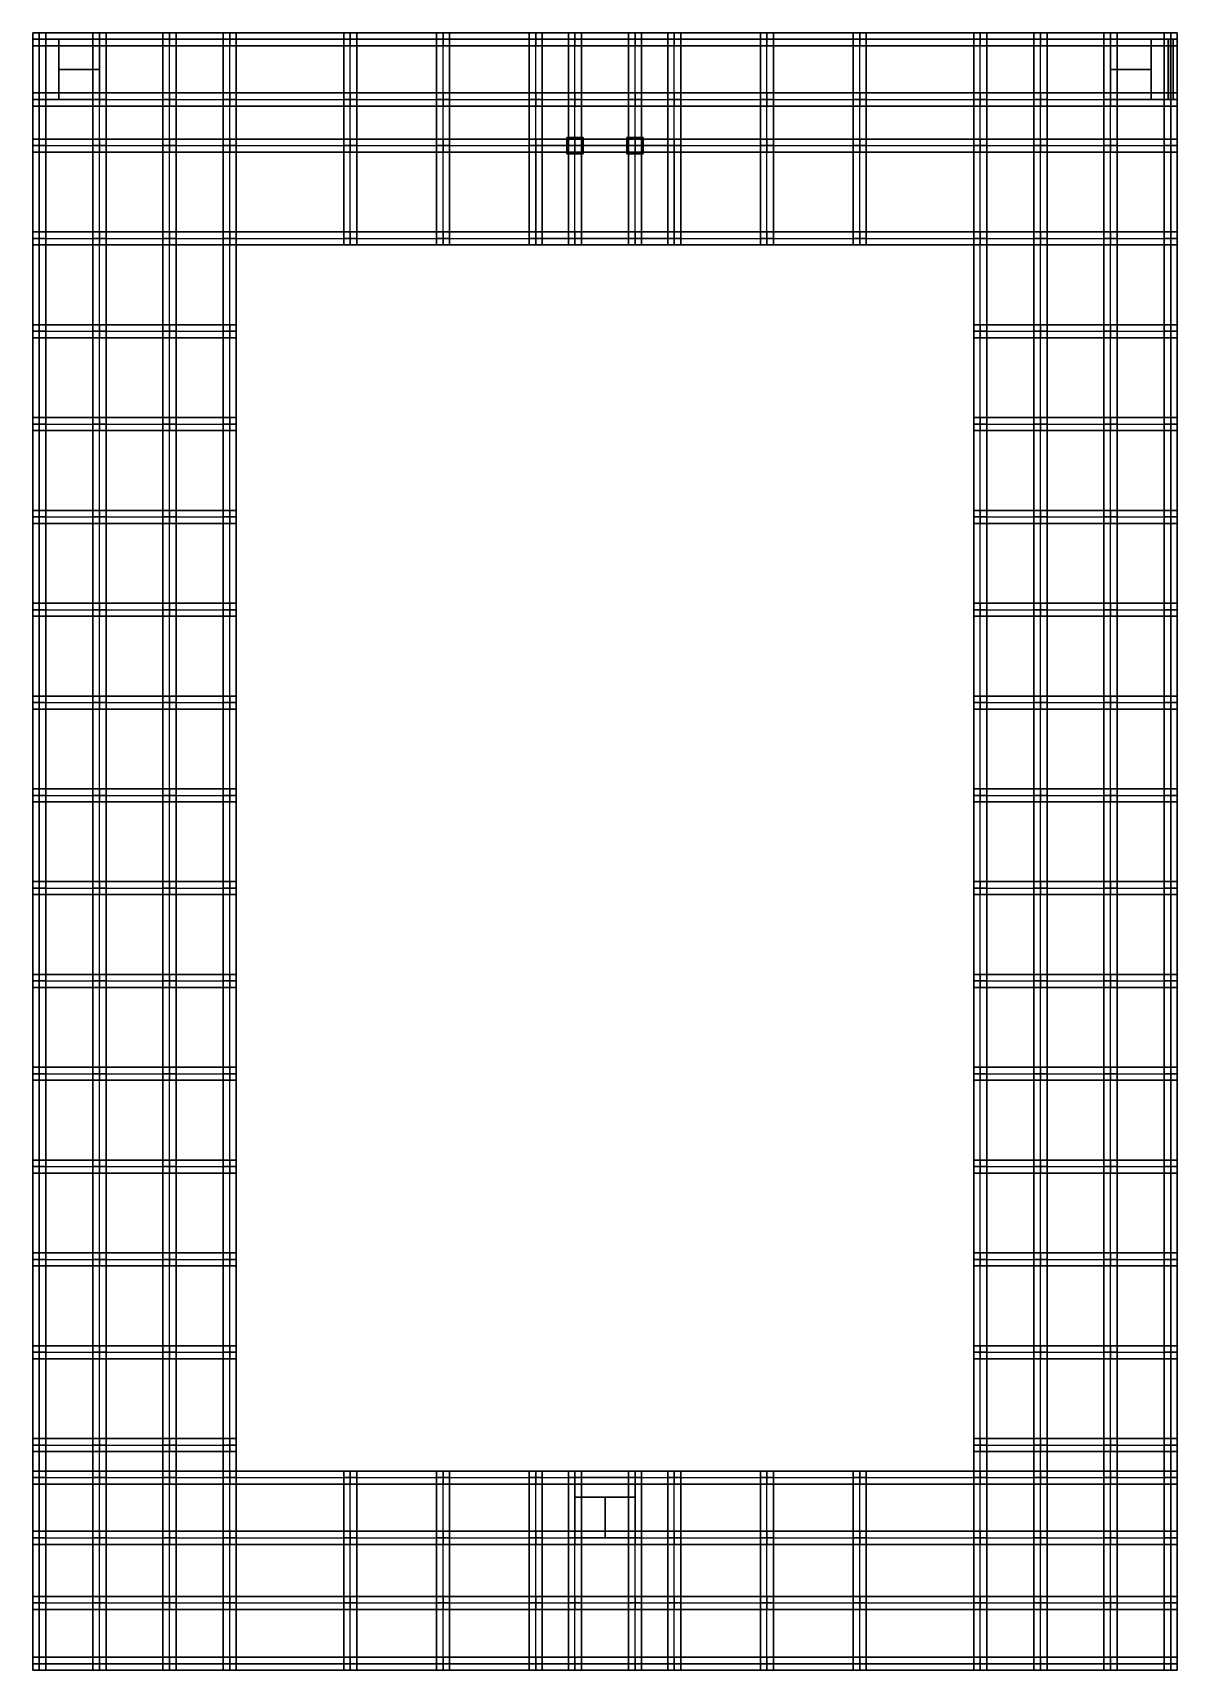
# Model space of a CAD drawing. Extents: x -12 to 2097, y 100 to 3117.
import ezdxf

# ---------------------------------------------------------------- set-up
doc = ezdxf.new("R2010")
doc.units = 0
doc.header["$MEASUREMENT"] = 0
doc.linetypes.add('Center', pattern=[2, 1.25, -0.25, 0.25, -0.25])
for name, color, linetype in [('BEAM', 5, 'CONTINUOUS'), ('CENTERLINES', 7, 'CONTINUOUS'), ('COLS', 5, 'CONTINUOUS'), ('SLAB', 6, 'CONTINUOUS'), ('WALL', 6, 'CONTINUOUS')]:
    doc.layers.add(name, color=color, linetype=linetype)

msp = doc.modelspace()

# ---------------------------------------------------------------- linework, layer by layer
at = {"layer": 'BEAM', "color": 5, "linetype": 'CONTINUOUS'}
for points in [[(0, 3116.916, 600), (0, 3116.916, 624), (111, 3116.916, 624), (111, 3116.916, 600)], [(0, 3116.916, 624), (0, 3092.916, 624), (111, 3092.916, 624), (111, 3116.916, 624)], [(0, 3092.916, 600), (0, 3116.916, 600), (111, 3116.916, 600), (111, 3092.916, 600)], [(0, 3116.916, 468), (0, 3116.916, 492), (111, 3116.916, 492), (111, 3116.916, 468)], [(0, 3116.916, 492), (0, 3092.916, 492), (111, 3092.916, 492), (111, 3116.916, 492)], [(0, 3092.916, 468), (0, 3116.916, 468), (111, 3116.916, 468), (111, 3092.916, 468)], [(0, 3116.916, 336), (0, 3116.916, 360), (111, 3116.916, 360), (111, 3116.916, 336)], [(0, 3116.916, 360), (0, 3092.916, 360), (111, 3092.916, 360), (111, 3116.916, 360)], [(0, 3092.916, 336), (0, 3116.916, 336), (111, 3116.916, 336), (111, 3092.916, 336)], [(0, 3116.916, 204), (0, 3116.916, 228), (111, 3116.916, 228), (111, 3116.916, 204)], [(0, 3116.916, 228), (0, 3092.916, 228), (111, 3092.916, 228), (111, 3116.916, 228)], [(0, 3092.916, 204), (0, 3116.916, 204), (111, 3116.916, 204), (111, 3092.916, 204)], [(0, 3116.916, 60), (0, 3116.916, 84), (111, 3116.916, 84), (111, 3116.916, 60)], [(0, 3116.916, 84), (0, 3092.916, 84), (111, 3092.916, 84), (111, 3116.916, 84)], [(0, 3092.916, 60), (0, 3116.916, 60), (111, 3116.916, 60), (111, 3092.916, 60)], [(111, 3116.916, 600), (111, 3116.916, 624), (240, 3116.916, 624), (240, 3116.916, 600)], [(111, 3116.916, 624), (111, 3092.916, 624), (240, 3092.916, 624), (240, 3116.916, 624)], [(111, 3092.916, 600), (111, 3116.916, 600), (240, 3116.916, 600), (240, 3092.916, 600)], [(111, 3116.916, 468), (111, 3116.916, 492), (240, 3116.916, 492), (240, 3116.916, 468)], [(111, 3116.916, 492), (111, 3092.916, 492), (240, 3092.916, 492), (240, 3116.916, 492)], [(111, 3092.916, 468), (111, 3116.916, 468), (240, 3116.916, 468), (240, 3092.916, 468)], [(111, 3116.916, 336), (111, 3116.916, 360), (240, 3116.916, 360), (240, 3116.916, 336)], [(111, 3116.916, 360), (111, 3092.916, 360), (240, 3092.916, 360), (240, 3116.916, 360)], [(111, 3092.916, 336), (111, 3116.916, 336), (240, 3116.916, 336), (240, 3092.916, 336)], [(111, 3116.916, 204), (111, 3116.916, 228), (240, 3116.916, 228), (240, 3116.916, 204)], [(111, 3116.916, 228), (111, 3092.916, 228), (240, 3092.916, 228), (240, 3116.916, 228)], [(111, 3092.916, 204), (111, 3116.916, 204), (240, 3116.916, 204), (240, 3092.916, 204)], [(111, 3116.916, 60), (111, 3116.916, 84), (240, 3116.916, 84), (240, 3116.916, 60)], [(111, 3116.916, 84), (111, 3092.916, 84), (240, 3092.916, 84), (240, 3116.916, 84)], [(111, 3092.916, 60), (111, 3116.916, 60), (240, 3116.916, 60), (240, 3092.916, 60)], [(240, 3116.916, 600), (240, 3116.916, 624), (351, 3116.916, 624), (351, 3116.916, 600)], [(240, 3116.916, 624), (240, 3092.916, 624), (351, 3092.916, 624), (351, 3116.916, 624)], [(240, 3092.916, 600), (240, 3116.916, 600), (351, 3116.916, 600), (351, 3092.916, 600)], [(240, 3116.916, 468), (240, 3116.916, 492), (351, 3116.916, 492), (351, 3116.916, 468)], [(240, 3116.916, 492), (240, 3092.916, 492), (351, 3092.916, 492), (351, 3116.916, 492)], [(240, 3092.916, 468), (240, 3116.916, 468), (351, 3116.916, 468), (351, 3092.916, 468)], [(240, 3116.916, 336), (240, 3116.916, 360), (351, 3116.916, 360), (351, 3116.916, 336)], [(240, 3116.916, 360), (240, 3092.916, 360), (351, 3092.916, 360), (351, 3116.916, 360)], [(240, 3092.916, 336), (240, 3116.916, 336), (351, 3116.916, 336), (351, 3092.916, 336)], [(240, 3116.916, 204), (240, 3116.916, 228), (351, 3116.916, 228), (351, 3116.916, 204)], [(240, 3116.916, 228), (240, 3092.916, 228), (351, 3092.916, 228), (351, 3116.916, 228)], [(240, 3092.916, 204), (240, 3116.916, 204), (351, 3116.916, 204), (351, 3092.916, 204)], [(240, 3116.916, 60), (240, 3116.916, 84), (351, 3116.916, 84), (351, 3116.916, 60)], [(240, 3116.916, 84), (240, 3092.916, 84), (351, 3092.916, 84), (351, 3116.916, 84)], [(240, 3092.916, 60), (240, 3116.916, 60), (351, 3116.916, 60), (351, 3092.916, 60)], [(351, 3116.916, 600), (351, 3116.916, 624), (573, 3116.916, 624), (573, 3116.916, 600)], [(351, 3116.916, 624), (351, 3092.916, 624), (573, 3092.916, 624), (573, 3116.916, 624)], [(351, 3092.916, 600), (351, 3116.916, 600), (573, 3116.916, 600), (573, 3092.916, 600)], [(351, 3116.916, 468), (351, 3116.916, 492), (573, 3116.916, 492), (573, 3116.916, 468)], [(351, 3116.916, 492), (351, 3092.916, 492), (573, 3092.916, 492), (573, 3116.916, 492)], [(351, 3092.916, 468), (351, 3116.916, 468), (573, 3116.916, 468), (573, 3092.916, 468)], [(351, 3116.916, 336), (351, 3116.916, 360), (573, 3116.916, 360), (573, 3116.916, 336)], [(351, 3116.916, 360), (351, 3092.916, 360), (573, 3092.916, 360), (573, 3116.916, 360)], [(351, 3092.916, 336), (351, 3116.916, 336), (573, 3116.916, 336), (573, 3092.916, 336)], [(351, 3116.916, 204), (351, 3116.916, 228), (573, 3116.916, 228), (573, 3116.916, 204)], [(351, 3116.916, 228), (351, 3092.916, 228), (573, 3092.916, 228), (573, 3116.916, 228)], [(351, 3092.916, 204), (351, 3116.916, 204), (573, 3116.916, 204), (573, 3092.916, 204)], [(351, 3116.916, 60), (351, 3116.916, 84), (573, 3116.916, 84), (573, 3116.916, 60)], [(351, 3116.916, 84), (351, 3092.916, 84), (573, 3092.916, 84), (573, 3116.916, 84)], [(351, 3092.916, 60), (351, 3116.916, 60), (573, 3116.916, 60), (573, 3092.916, 60)], [(351, 3116.916), (351, 3116.916, 24), (573, 3116.916, 24), (573, 3116.916)], [(351, 3116.916, 24), (351, 3092.916, 24), (573, 3092.916, 24), (573, 3116.916, 24)], [(351, 3092.916), (351, 3116.916), (573, 3116.916), (573, 3092.916)], [(573, 3116.916, 600), (573, 3116.916, 624), (744, 3116.916, 624), (744, 3116.916, 600)], [(573, 3116.916, 624), (573, 3092.916, 624), (744, 3092.916, 624), (744, 3116.916, 624)], [(573, 3092.916, 600), (573, 3116.916, 600), (744, 3116.916, 600), (744, 3092.916, 600)], [(573, 3116.916, 468), (573, 3116.916, 492), (744, 3116.916, 492), (744, 3116.916, 468)], [(573, 3116.916, 492), (573, 3092.916, 492), (744, 3092.916, 492), (744, 3116.916, 492)], [(573, 3092.916, 468), (573, 3116.916, 468), (744, 3116.916, 468), (744, 3092.916, 468)], [(573, 3116.916, 336), (573, 3116.916, 360), (744, 3116.916, 360), (744, 3116.916, 336)], [(573, 3116.916, 360), (573, 3092.916, 360), (744, 3092.916, 360), (744, 3116.916, 360)], [(573, 3092.916, 336), (573, 3116.916, 336), (744, 3116.916, 336), (744, 3092.916, 336)], [(573, 3116.916, 204), (573, 3116.916, 228), (744, 3116.916, 228), (744, 3116.916, 204)], [(573, 3116.916, 228), (573, 3092.916, 228), (744, 3092.916, 228), (744, 3116.916, 228)], [(573, 3092.916, 204), (573, 3116.916, 204), (744, 3116.916, 204), (744, 3092.916, 204)], [(573, 3116.916, 60), (573, 3116.916, 84), (744, 3116.916, 84), (744, 3116.916, 60)], [(573, 3116.916, 84), (573, 3092.916, 84), (744, 3092.916, 84), (744, 3116.916, 84)], [(573, 3092.916, 60), (573, 3116.916, 60), (744, 3116.916, 60), (744, 3092.916, 60)], [(744, 3116.916, 600), (744, 3116.916, 624), (915, 3116.916, 624), (915, 3116.916, 600)], [(744, 3116.916, 624), (744, 3092.916, 624), (915, 3092.916, 624), (915, 3116.916, 624)], [(744, 3092.916, 600), (744, 3116.916, 600), (915, 3116.916, 600), (915, 3092.916, 600)], [(744, 3116.916, 468), (744, 3116.916, 492), (915, 3116.916, 492), (915, 3116.916, 468)], [(744, 3116.916, 492), (744, 3092.916, 492), (915, 3092.916, 492), (915, 3116.916, 492)], [(744, 3092.916, 468), (744, 3116.916, 468), (915, 3116.916, 468), (915, 3092.916, 468)], [(744, 3116.916, 336), (744, 3116.916, 360), (915, 3116.916, 360), (915, 3116.916, 336)], [(744, 3116.916, 360), (744, 3092.916, 360), (915, 3092.916, 360), (915, 3116.916, 360)], [(744, 3092.916, 336), (744, 3116.916, 336), (915, 3116.916, 336), (915, 3092.916, 336)], [(744, 3116.916, 204), (744, 3116.916, 228), (915, 3116.916, 228), (915, 3116.916, 204)], [(744, 3116.916, 228), (744, 3092.916, 228), (915, 3092.916, 228), (915, 3116.916, 228)], [(744, 3092.916, 204), (744, 3116.916, 204), (915, 3116.916, 204), (915, 3092.916, 204)], [(744, 3116.916, 60), (744, 3116.916, 84), (915, 3116.916, 84), (915, 3116.916, 60)], [(744, 3116.916, 84), (744, 3092.916, 84), (915, 3092.916, 84), (915, 3116.916, 84)], [(744, 3092.916, 60), (744, 3116.916, 60), (915, 3116.916, 60), (915, 3092.916, 60)], [(915, 3116.916, 600), (915, 3116.916, 624), (987, 3116.916, 624), (987, 3116.916, 600)], [(915, 3116.916, 624), (915, 3092.916, 624), (987, 3092.916, 624), (987, 3116.916, 624)], [(915, 3092.916, 600), (915, 3116.916, 600), (987, 3116.916, 600), (987, 3092.916, 600)], [(915, 3116.916, 468), (915, 3116.916, 492), (987, 3116.916, 492), (987, 3116.916, 468)], [(915, 3116.916, 492), (915, 3092.916, 492), (987, 3092.916, 492), (987, 3116.916, 492)], [(915, 3092.916, 468), (915, 3116.916, 468), (987, 3116.916, 468), (987, 3092.916, 468)], [(915, 3116.916, 336), (915, 3116.916, 360), (987, 3116.916, 360), (987, 3116.916, 336)], [(915, 3116.916, 360), (915, 3092.916, 360), (987, 3092.916, 360), (987, 3116.916, 360)], [(915, 3092.916, 336), (915, 3116.916, 336), (987, 3116.916, 336), (987, 3092.916, 336)], [(915, 3116.916, 204), (915, 3116.916, 228), (987, 3116.916, 228), (987, 3116.916, 204)], [(915, 3116.916, 228), (915, 3092.916, 228), (987, 3092.916, 228), (987, 3116.916, 228)], [(915, 3092.916, 204), (915, 3116.916, 204), (987, 3116.916, 204), (987, 3092.916, 204)], [(915, 3116.916, 60), (915, 3116.916, 84), (987, 3116.916, 84), (987, 3116.916, 60)], [(915, 3116.916, 84), (915, 3092.916, 84), (987, 3092.916, 84), (987, 3116.916, 84)], [(915, 3092.916, 60), (915, 3116.916, 60), (987, 3116.916, 60), (987, 3092.916, 60)], [(987, 3116.916, 600), (987, 3116.916, 624), (1098, 3116.916, 624), (1098, 3116.916, 600)], [(987, 3116.916, 624), (987, 3092.916, 624), (1098, 3092.916, 624), (1098, 3116.916, 624)], [(987, 3092.916, 600), (987, 3116.916, 600), (1098, 3116.916, 600), (1098, 3092.916, 600)], [(987, 3116.916, 468), (987, 3116.916, 492), (1098, 3116.916, 492), (1098, 3116.916, 468)], [(987, 3116.916, 492), (987, 3092.916, 492), (1098, 3092.916, 492), (1098, 3116.916, 492)], [(987, 3092.916, 468), (987, 3116.916, 468), (1098, 3116.916, 468), (1098, 3092.916, 468)], [(987, 3116.916, 336), (987, 3116.916, 360), (1098, 3116.916, 360), (1098, 3116.916, 336)], [(987, 3116.916, 360), (987, 3092.916, 360), (1098, 3092.916, 360), (1098, 3116.916, 360)], [(987, 3092.916, 336), (987, 3116.916, 336), (1098, 3116.916, 336), (1098, 3092.916, 336)], [(987, 3116.916, 204), (987, 3116.916, 228), (1098, 3116.916, 228), (1098, 3116.916, 204)], [(987, 3116.916, 228), (987, 3092.916, 228), (1098, 3092.916, 228), (1098, 3116.916, 228)], [(987, 3092.916, 204), (987, 3116.916, 204), (1098, 3116.916, 204), (1098, 3092.916, 204)], [(987, 3116.916, 60), (987, 3116.916, 84), (1098, 3116.916, 84), (1098, 3116.916, 60)], [(987, 3116.916, 84), (987, 3092.916, 84), (1098, 3092.916, 84), (1098, 3116.916, 84)], [(987, 3092.916, 60), (987, 3116.916, 60), (1098, 3116.916, 60), (1098, 3092.916, 60)], [(1098, 3116.916, 600), (1098, 3116.916, 624), (1170, 3116.916, 624), (1170, 3116.916, 600)], [(1098, 3116.916, 624), (1098, 3092.916, 624), (1170, 3092.916, 624), (1170, 3116.916, 624)], [(1098, 3092.916, 600), (1098, 3116.916, 600), (1170, 3116.916, 600), (1170, 3092.916, 600)], [(1098, 3116.916, 468), (1098, 3116.916, 492), (1170, 3116.916, 492), (1170, 3116.916, 468)], [(1098, 3116.916, 492), (1098, 3092.916, 492), (1170, 3092.916, 492), (1170, 3116.916, 492)], [(1098, 3092.916, 468), (1098, 3116.916, 468), (1170, 3116.916, 468), (1170, 3092.916, 468)], [(1098, 3116.916, 336), (1098, 3116.916, 360), (1170, 3116.916, 360), (1170, 3116.916, 336)], [(1098, 3116.916, 360), (1098, 3092.916, 360), (1170, 3092.916, 360), (1170, 3116.916, 360)], [(1098, 3092.916, 336), (1098, 3116.916, 336), (1170, 3116.916, 336), (1170, 3092.916, 336)], [(1098, 3116.916, 204), (1098, 3116.916, 228), (1170, 3116.916, 228), (1170, 3116.916, 204)], [(1098, 3116.916, 228), (1098, 3092.916, 228), (1170, 3092.916, 228), (1170, 3116.916, 228)], [(1098, 3092.916, 204), (1098, 3116.916, 204), (1170, 3116.916, 204), (1170, 3092.916, 204)], [(1098, 3116.916, 60), (1098, 3116.916, 84), (1170, 3116.916, 84), (1170, 3116.916, 60)], [(1098, 3116.916, 84), (1098, 3092.916, 84), (1170, 3092.916, 84), (1170, 3116.916, 84)], [(1098, 3092.916, 60), (1098, 3116.916, 60), (1170, 3116.916, 60), (1170, 3092.916, 60)], [(1170, 3116.916, 600), (1170, 3116.916, 624), (1341, 3116.916, 624), (1341, 3116.916, 600)], [(1170, 3116.916, 624), (1170, 3092.916, 624), (1341, 3092.916, 624), (1341, 3116.916, 624)], [(1170, 3092.916, 600), (1170, 3116.916, 600), (1341, 3116.916, 600), (1341, 3092.916, 600)], [(1170, 3116.916, 468), (1170, 3116.916, 492), (1341, 3116.916, 492), (1341, 3116.916, 468)], [(1170, 3116.916, 492), (1170, 3092.916, 492), (1341, 3092.916, 492), (1341, 3116.916, 492)], [(1170, 3092.916, 468), (1170, 3116.916, 468), (1341, 3116.916, 468), (1341, 3092.916, 468)], [(1170, 3116.916, 336), (1170, 3116.916, 360), (1341, 3116.916, 360), (1341, 3116.916, 336)], [(1170, 3116.916, 360), (1170, 3092.916, 360), (1341, 3092.916, 360), (1341, 3116.916, 360)], [(1170, 3092.916, 336), (1170, 3116.916, 336), (1341, 3116.916, 336), (1341, 3092.916, 336)], [(1170, 3116.916, 204), (1170, 3116.916, 228), (1341, 3116.916, 228), (1341, 3116.916, 204)], [(1170, 3116.916, 228), (1170, 3092.916, 228), (1341, 3092.916, 228), (1341, 3116.916, 228)], [(1170, 3092.916, 204), (1170, 3116.916, 204), (1341, 3116.916, 204), (1341, 3092.916, 204)], [(1170, 3116.916, 60), (1170, 3116.916, 84), (1341, 3116.916, 84), (1341, 3116.916, 60)], [(1170, 3116.916, 84), (1170, 3092.916, 84), (1341, 3092.916, 84), (1341, 3116.916, 84)], [(1170, 3092.916, 60), (1170, 3116.916, 60), (1341, 3116.916, 60), (1341, 3092.916, 60)], [(1341, 3116.916, 600), (1341, 3116.916, 624), (1512, 3116.916, 624), (1512, 3116.916, 600)], [(1341, 3116.916, 624), (1341, 3092.916, 624), (1512, 3092.916, 624), (1512, 3116.916, 624)], [(1341, 3092.916, 600), (1341, 3116.916, 600), (1512, 3116.916, 600), (1512, 3092.916, 600)], [(1341, 3116.916, 468), (1341, 3116.916, 492), (1512, 3116.916, 492), (1512, 3116.916, 468)], [(1341, 3116.916, 492), (1341, 3092.916, 492), (1512, 3092.916, 492), (1512, 3116.916, 492)], [(1341, 3092.916, 468), (1341, 3116.916, 468), (1512, 3116.916, 468), (1512, 3092.916, 468)], [(1341, 3116.916, 336), (1341, 3116.916, 360), (1512, 3116.916, 360), (1512, 3116.916, 336)], [(1341, 3116.916, 360), (1341, 3092.916, 360), (1512, 3092.916, 360), (1512, 3116.916, 360)], [(1341, 3092.916, 336), (1341, 3116.916, 336), (1512, 3116.916, 336), (1512, 3092.916, 336)], [(1341, 3116.916, 204), (1341, 3116.916, 228), (1512, 3116.916, 228), (1512, 3116.916, 204)], [(1341, 3116.916, 228), (1341, 3092.916, 228), (1512, 3092.916, 228), (1512, 3116.916, 228)], [(1341, 3092.916, 204), (1341, 3116.916, 204), (1512, 3116.916, 204), (1512, 3092.916, 204)], [(1341, 3116.916, 60), (1341, 3116.916, 84), (1512, 3116.916, 84), (1512, 3116.916, 60)], [(1341, 3116.916, 84), (1341, 3092.916, 84), (1512, 3092.916, 84), (1512, 3116.916, 84)], [(1341, 3092.916, 60), (1341, 3116.916, 60), (1512, 3116.916, 60), (1512, 3092.916, 60)], [(1512, 3116.916, 600), (1512, 3116.916, 624), (1734, 3116.916, 624), (1734, 3116.916, 600)], [(1512, 3116.916, 624), (1512, 3092.916, 624), (1734, 3092.916, 624), (1734, 3116.916, 624)], [(1512, 3092.916, 600), (1512, 3116.916, 600), (1734, 3116.916, 600), (1734, 3092.916, 600)], [(1512, 3116.916, 468), (1512, 3116.916, 492), (1734, 3116.916, 492), (1734, 3116.916, 468)], [(1512, 3116.916, 492), (1512, 3092.916, 492), (1734, 3092.916, 492), (1734, 3116.916, 492)], [(1512, 3092.916, 468), (1512, 3116.916, 468), (1734, 3116.916, 468), (1734, 3092.916, 468)], [(1512, 3116.916, 336), (1512, 3116.916, 360), (1734, 3116.916, 360), (1734, 3116.916, 336)], [(1512, 3116.916, 360), (1512, 3092.916, 360), (1734, 3092.916, 360), (1734, 3116.916, 360)], [(1512, 3092.916, 336), (1512, 3116.916, 336), (1734, 3116.916, 336), (1734, 3092.916, 336)], [(1512, 3116.916, 204), (1512, 3116.916, 228), (1734, 3116.916, 228), (1734, 3116.916, 204)], [(1512, 3116.916, 228), (1512, 3092.916, 228), (1734, 3092.916, 228), (1734, 3116.916, 228)], [(1512, 3092.916, 204), (1512, 3116.916, 204), (1734, 3116.916, 204), (1734, 3092.916, 204)], [(1512, 3116.916, 60), (1512, 3116.916, 84), (1734, 3116.916, 84), (1734, 3116.916, 60)], [(1512, 3116.916, 84), (1512, 3092.916, 84), (1734, 3092.916, 84), (1734, 3116.916, 84)], [(1512, 3092.916, 60), (1512, 3116.916, 60), (1734, 3116.916, 60), (1734, 3092.916, 60)], [(1512, 3116.916), (1512, 3116.916, 24), (1734, 3116.916, 24), (1734, 3116.916)], [(1512, 3116.916, 24), (1512, 3092.916, 24), (1734, 3092.916, 24), (1734, 3116.916, 24)], [(1512, 3092.916), (1512, 3116.916), (1734, 3116.916), (1734, 3092.916)], [(1734, 3116.916, 600), (1734, 3116.916, 624), (1845, 3116.916, 624), (1845, 3116.916, 600)], [(1734, 3116.916, 624), (1734, 3092.916, 624), (1845, 3092.916, 624), (1845, 3116.916, 624)], [(1734, 3092.916, 600), (1734, 3116.916, 600), (1845, 3116.916, 600), (1845, 3092.916, 600)], [(1734, 3116.916, 468), (1734, 3116.916, 492), (1845, 3116.916, 492), (1845, 3116.916, 468)], [(1734, 3116.916, 492), (1734, 3092.916, 492), (1845, 3092.916, 492), (1845, 3116.916, 492)], [(1734, 3092.916, 468), (1734, 3116.916, 468), (1845, 3116.916, 468), (1845, 3092.916, 468)], [(1734, 3116.916, 336), (1734, 3116.916, 360), (1845, 3116.916, 360), (1845, 3116.916, 336)], [(1734, 3116.916, 360), (1734, 3092.916, 360), (1845, 3092.916, 360), (1845, 3116.916, 360)], [(1734, 3092.916, 336), (1734, 3116.916, 336), (1845, 3116.916, 336), (1845, 3092.916, 336)], [(1734, 3116.916, 204), (1734, 3116.916, 228), (1845, 3116.916, 228), (1845, 3116.916, 204)], [(1734, 3116.916, 228), (1734, 3092.916, 228), (1845, 3092.916, 228), (1845, 3116.916, 228)], [(1734, 3092.916, 204), (1734, 3116.916, 204), (1845, 3116.916, 204), (1845, 3092.916, 204)], [(1734, 3116.916, 60), (1734, 3116.916, 84), (1845, 3116.916, 84), (1845, 3116.916, 60)], [(1734, 3116.916, 84), (1734, 3092.916, 84), (1845, 3092.916, 84), (1845, 3116.916, 84)], [(1734, 3092.916, 60), (1734, 3116.916, 60), (1845, 3116.916, 60), (1845, 3092.916, 60)], [(1845, 3116.916, 600), (1845, 3116.916, 624), (1974, 3116.916, 624), (1974, 3116.916, 600)], [(1845, 3116.916, 624), (1845, 3092.916, 624), (1974, 3092.916, 624), (1974, 3116.916, 624)], [(1845, 3092.916, 600), (1845, 3116.916, 600), (1974, 3116.916, 600), (1974, 3092.916, 600)], [(1845, 3116.916, 468), (1845, 3116.916, 492), (1974, 3116.916, 492), (1974, 3116.916, 468)], [(1845, 3116.916, 492), (1845, 3092.916, 492), (1974, 3092.916, 492), (1974, 3116.916, 492)], [(1845, 3092.916, 468), (1845, 3116.916, 468), (1974, 3116.916, 468), (1974, 3092.916, 468)], [(1845, 3116.916, 336), (1845, 3116.916, 360), (1974, 3116.916, 360), (1974, 3116.916, 336)], [(1845, 3116.916, 360), (1845, 3092.916, 360), (1974, 3092.916, 360), (1974, 3116.916, 360)], [(1845, 3092.916, 336), (1845, 3116.916, 336), (1974, 3116.916, 336), (1974, 3092.916, 336)], [(1845, 3116.916, 204), (1845, 3116.916, 228), (1974, 3116.916, 228), (1974, 3116.916, 204)], [(1845, 3116.916, 228), (1845, 3092.916, 228), (1974, 3092.916, 228), (1974, 3116.916, 228)], [(1845, 3092.916, 204), (1845, 3116.916, 204), (1974, 3116.916, 204), (1974, 3092.916, 204)], [(1845, 3116.916, 60), (1845, 3116.916, 84), (1974, 3116.916, 84), (1974, 3116.916, 60)], [(1845, 3116.916, 84), (1845, 3092.916, 84), (1974, 3092.916, 84), (1974, 3116.916, 84)], [(1845, 3092.916, 60), (1845, 3116.916, 60), (1974, 3116.916, 60), (1974, 3092.916, 60)], [(1974, 3116.916, 600), (1974, 3116.916, 624), (2085, 3116.916, 624), (2085, 3116.916, 600)], [(1974, 3116.916, 624), (1974, 3092.916, 624), (2085, 3092.916, 624), (2085, 3116.916, 624)], [(1974, 3092.916, 600), (1974, 3116.916, 600), (2085, 3116.916, 600), (2085, 3092.916, 600)], [(1974, 3116.916, 468), (1974, 3116.916, 492), (2085, 3116.916, 492), (2085, 3116.916, 468)], [(1974, 3116.916, 492), (1974, 3092.916, 492), (2085, 3092.916, 492), (2085, 3116.916, 492)], [(1974, 3092.916, 468), (1974, 3116.916, 468), (2085, 3116.916, 468), (2085, 3092.916, 468)], [(1974, 3116.916, 336), (1974, 3116.916, 360), (2085, 3116.916, 360), (2085, 3116.916, 336)], [(1974, 3116.916, 360), (1974, 3092.916, 360), (2085, 3092.916, 360), (2085, 3116.916, 360)], [(1974, 3092.916, 336), (1974, 3116.916, 336), (2085, 3116.916, 336), (2085, 3092.916, 336)], [(1974, 3116.916, 204), (1974, 3116.916, 228), (2085, 3116.916, 228), (2085, 3116.916, 204)], [(1974, 3116.916, 228), (1974, 3092.916, 228), (2085, 3092.916, 228), (2085, 3116.916, 228)], [(1974, 3092.916, 204), (1974, 3116.916, 204), (2085, 3116.916, 204), (2085, 3092.916, 204)], [(1974, 3116.916, 60), (1974, 3116.916, 84), (2085, 3116.916, 84), (2085, 3116.916, 60)], [(1974, 3116.916, 84), (1974, 3092.916, 84), (2085, 3092.916, 84), (2085, 3116.916, 84)], [(1974, 3092.916, 60), (1974, 3116.916, 60), (2085, 3116.916, 60), (2085, 3092.916, 60)], [(-12, 2993.916, 600), (-12, 2993.916, 624), (-12, 3104.916, 624), (-12, 3104.916, 600)], [(-12, 2993.916, 624), (12, 2993.916, 624), (12, 3104.916, 624), (-12, 3104.916, 624)], [(12, 2993.916, 600), (-12, 2993.916, 600), (-12, 3104.916, 600), (12, 3104.916, 600)], [(-12, 2993.916, 468), (-12, 2993.916, 492), (-12, 3104.916, 492), (-12, 3104.916, 468)], [(-12, 2993.916, 492), (12, 2993.916, 492), (12, 3104.916, 492), (-12, 3104.916, 492)], [(12, 2993.916, 468), (-12, 2993.916, 468), (-12, 3104.916, 468), (12, 3104.916, 468)], [(-12, 2993.916, 336), (-12, 2993.916, 360), (-12, 3104.916, 360), (-12, 3104.916, 336)], [(-12, 2993.916, 360), (12, 2993.916, 360), (12, 3104.916, 360), (-12, 3104.916, 360)], [(12, 2993.916, 336), (-12, 2993.916, 336), (-12, 3104.916, 336), (12, 3104.916, 336)], [(-12, 2993.916, 204), (-12, 2993.916, 228), (-12, 3104.916, 228), (-12, 3104.916, 204)], [(-12, 2993.916, 228), (12, 2993.916, 228), (12, 3104.916, 228), (-12, 3104.916, 228)], [(12, 2993.916, 204), (-12, 2993.916, 204), (-12, 3104.916, 204), (12, 3104.916, 204)], [(-12, 2993.916, 534), (-12, 2993.916, 558), (-12, 3104.916, 558), (-12, 3104.916, 534)], [(-12, 2993.916, 558), (12, 2993.916, 558), (12, 3104.916, 558), (-12, 3104.916, 558)], [(12, 2993.916, 534), (-12, 2993.916, 534), (-12, 3104.916, 534), (12, 3104.916, 534)], [(-12, 2993.916, 402), (-12, 2993.916, 426), (-12, 3104.916, 426), (-12, 3104.916, 402)], [(-12, 2993.916, 426), (12, 2993.916, 426), (12, 3104.916, 426), (-12, 3104.916, 426)], [(12, 2993.916, 402), (-12, 2993.916, 402), (-12, 3104.916, 402), (12, 3104.916, 402)], [(-12, 2993.916, 270), (-12, 2993.916, 294), (-12, 3104.916, 294), (-12, 3104.916, 270)], [(-12, 2993.916, 294), (12, 2993.916, 294), (12, 3104.916, 294), (-12, 3104.916, 294)], [(12, 2993.916, 270), (-12, 2993.916, 270), (-12, 3104.916, 270), (12, 3104.916, 270)], [(-12, 2993.916, 132), (-12, 2993.916, 156), (-12, 3104.916, 156), (-12, 3104.916, 132)], [(-12, 2993.916, 156), (12, 2993.916, 156), (12, 3104.916, 156), (-12, 3104.916, 156)], [(12, 2993.916, 132), (-12, 2993.916, 132), (-12, 3104.916, 132), (12, 3104.916, 132)], [(-12, 2993.916, 60), (-12, 2993.916, 84), (-12, 3104.916, 84), (-12, 3104.916, 60)], [(-12, 2993.916, 84), (12, 2993.916, 84), (12, 3104.916, 84), (-12, 3104.916, 84)], [(12, 2993.916, 60), (-12, 2993.916, 60), (-12, 3104.916, 60), (12, 3104.916, 60)], [(0, 3092.916, 624), (0, 3092.916, 600), (111, 3092.916, 600), (111, 3092.916, 624)], [(0, 3092.916, 492), (0, 3092.916, 468), (111, 3092.916, 468), (111, 3092.916, 492)], [(0, 3092.916, 360), (0, 3092.916, 336), (111, 3092.916, 336), (111, 3092.916, 360)], [(0, 3092.916, 228), (0, 3092.916, 204), (111, 3092.916, 204), (111, 3092.916, 228)], [(0, 3092.916, 84), (0, 3092.916, 60), (111, 3092.916, 60), (111, 3092.916, 84)], [(12, 2993.916, 624), (12, 2993.916, 600), (12, 3104.916, 600), (12, 3104.916, 624)], [(12, 2993.916, 492), (12, 2993.916, 468), (12, 3104.916, 468), (12, 3104.916, 492)], [(12, 2993.916, 360), (12, 2993.916, 336), (12, 3104.916, 336), (12, 3104.916, 360)], [(12, 2993.916, 228), (12, 2993.916, 204), (12, 3104.916, 204), (12, 3104.916, 228)], [(12, 2993.916, 558), (12, 2993.916, 534), (12, 3104.916, 534), (12, 3104.916, 558)], [(12, 2993.916, 426), (12, 2993.916, 402), (12, 3104.916, 402), (12, 3104.916, 426)], [(12, 2993.916, 294), (12, 2993.916, 270), (12, 3104.916, 270), (12, 3104.916, 294)], [(12, 2993.916, 156), (12, 2993.916, 132), (12, 3104.916, 132), (12, 3104.916, 156)], [(12, 2993.916, 84), (12, 2993.916, 60), (12, 3104.916, 60), (12, 3104.916, 84)], [(99, 2993.916, 600), (99, 2993.916, 624), (99, 3104.916, 624), (99, 3104.916, 600)], [(99, 2993.916, 624), (123, 2993.916, 624), (123, 3104.916, 624), (99, 3104.916, 624)], [(123, 2993.916, 600), (99, 2993.916, 600), (99, 3104.916, 600), (123, 3104.916, 600)], [(99, 2993.916, 468), (99, 2993.916, 492), (99, 3104.916, 492), (99, 3104.916, 468)], [(99, 2993.916, 492), (123, 2993.916, 492), (123, 3104.916, 492), (99, 3104.916, 492)], [(123, 2993.916, 468), (99, 2993.916, 468), (99, 3104.916, 468), (123, 3104.916, 468)], [(99, 2993.916, 336), (99, 2993.916, 360), (99, 3104.916, 360), (99, 3104.916, 336)], [(99, 2993.916, 360), (123, 2993.916, 360), (123, 3104.916, 360), (99, 3104.916, 360)], [(123, 2993.916, 336), (99, 2993.916, 336), (99, 3104.916, 336), (123, 3104.916, 336)], [(99, 2993.916, 204), (99, 2993.916, 228), (99, 3104.916, 228), (99, 3104.916, 204)], [(99, 2993.916, 228), (123, 2993.916, 228), (123, 3104.916, 228), (99, 3104.916, 228)], [(123, 2993.916, 204), (99, 2993.916, 204), (99, 3104.916, 204), (123, 3104.916, 204)], [(99, 2993.916, 60), (99, 2993.916, 84), (99, 3104.916, 84), (99, 3104.916, 60)], [(99, 2993.916, 84), (123, 2993.916, 84), (123, 3104.916, 84), (99, 3104.916, 84)], [(123, 2993.916, 60), (99, 2993.916, 60), (99, 3104.916, 60), (123, 3104.916, 60)], [(111, 3092.916, 624), (111, 3092.916, 600), (240, 3092.916, 600), (240, 3092.916, 624)], [(111, 3092.916, 492), (111, 3092.916, 468), (240, 3092.916, 468), (240, 3092.916, 492)], [(111, 3092.916, 360), (111, 3092.916, 336), (240, 3092.916, 336), (240, 3092.916, 360)], [(111, 3092.916, 228), (111, 3092.916, 204), (240, 3092.916, 204), (240, 3092.916, 228)], [(111, 3092.916, 84), (111, 3092.916, 60), (240, 3092.916, 60), (240, 3092.916, 84)], [(123, 2993.916, 624), (123, 2993.916, 600), (123, 3104.916, 600), (123, 3104.916, 624)], [(123, 2993.916, 492), (123, 2993.916, 468), (123, 3104.916, 468), (123, 3104.916, 492)], [(123, 2993.916, 360), (123, 2993.916, 336), (123, 3104.916, 336), (123, 3104.916, 360)], [(123, 2993.916, 228), (123, 2993.916, 204), (123, 3104.916, 204), (123, 3104.916, 228)], [(123, 2993.916, 84), (123, 2993.916, 60), (123, 3104.916, 60), (123, 3104.916, 84)], [(228, 2993.916, 600), (228, 2993.916, 624), (228, 3104.916, 624), (228, 3104.916, 600)], [(228, 2993.916, 624), (252, 2993.916, 624), (252, 3104.916, 624), (228, 3104.916, 624)], [(252, 2993.916, 600), (228, 2993.916, 600), (228, 3104.916, 600), (252, 3104.916, 600)], [(228, 2993.916, 468), (228, 2993.916, 492), (228, 3104.916, 492), (228, 3104.916, 468)], [(228, 2993.916, 492), (252, 2993.916, 492), (252, 3104.916, 492), (228, 3104.916, 492)], [(252, 2993.916, 468), (228, 2993.916, 468), (228, 3104.916, 468), (252, 3104.916, 468)], [(228, 2993.916, 336), (228, 2993.916, 360), (228, 3104.916, 360), (228, 3104.916, 336)], [(228, 2993.916, 360), (252, 2993.916, 360), (252, 3104.916, 360), (228, 3104.916, 360)], [(252, 2993.916, 336), (228, 2993.916, 336), (228, 3104.916, 336), (252, 3104.916, 336)], [(228, 2993.916, 204), (228, 2993.916, 228), (228, 3104.916, 228), (228, 3104.916, 204)], [(228, 2993.916, 228), (252, 2993.916, 228), (252, 3104.916, 228), (228, 3104.916, 228)], [(252, 2993.916, 204), (228, 2993.916, 204), (228, 3104.916, 204), (252, 3104.916, 204)], [(228, 2993.916, 60), (228, 2993.916, 84), (228, 3104.916, 84), (228, 3104.916, 60)], [(228, 2993.916, 84), (252, 2993.916, 84), (252, 3104.916, 84), (228, 3104.916, 84)], [(252, 2993.916, 60), (228, 2993.916, 60), (228, 3104.916, 60), (252, 3104.916, 60)], [(240, 3092.916, 624), (240, 3092.916, 600), (351, 3092.916, 600), (351, 3092.916, 624)], [(240, 3092.916, 492), (240, 3092.916, 468), (351, 3092.916, 468), (351, 3092.916, 492)], [(240, 3092.916, 360), (240, 3092.916, 336), (351, 3092.916, 336), (351, 3092.916, 360)], [(240, 3092.916, 228), (240, 3092.916, 204), (351, 3092.916, 204), (351, 3092.916, 228)], [(240, 3092.916, 84), (240, 3092.916, 60), (351, 3092.916, 60), (351, 3092.916, 84)], [(252, 2993.916, 624), (252, 2993.916, 600), (252, 3104.916, 600), (252, 3104.916, 624)], [(252, 2993.916, 492), (252, 2993.916, 468), (252, 3104.916, 468), (252, 3104.916, 492)], [(252, 2993.916, 360), (252, 2993.916, 336), (252, 3104.916, 336), (252, 3104.916, 360)], [(252, 2993.916, 228), (252, 2993.916, 204), (252, 3104.916, 204), (252, 3104.916, 228)], [(252, 2993.916, 84), (252, 2993.916, 60), (252, 3104.916, 60), (252, 3104.916, 84)], [(339, 2993.916, 600), (339, 2993.916, 624), (339, 3104.916, 624), (339, 3104.916, 600)], [(339, 2993.916, 624), (363, 2993.916, 624), (363, 3104.916, 624), (339, 3104.916, 624)], [(363, 2993.916, 600), (339, 2993.916, 600), (339, 3104.916, 600), (363, 3104.916, 600)], [(339, 2993.916, 468), (339, 2993.916, 492), (339, 3104.916, 492), (339, 3104.916, 468)], [(339, 2993.916, 492), (363, 2993.916, 492), (363, 3104.916, 492), (339, 3104.916, 492)], [(363, 2993.916, 468), (339, 2993.916, 468), (339, 3104.916, 468), (363, 3104.916, 468)], [(339, 2993.916, 336), (339, 2993.916, 360), (339, 3104.916, 360), (339, 3104.916, 336)], [(339, 2993.916, 360), (363, 2993.916, 360), (363, 3104.916, 360), (339, 3104.916, 360)], [(363, 2993.916, 336), (339, 2993.916, 336), (339, 3104.916, 336), (363, 3104.916, 336)], [(339, 2993.916, 204), (339, 2993.916, 228), (339, 3104.916, 228), (339, 3104.916, 204)], [(339, 2993.916, 228), (363, 2993.916, 228), (363, 3104.916, 228), (339, 3104.916, 228)], [(363, 2993.916, 204), (339, 2993.916, 204), (339, 3104.916, 204), (363, 3104.916, 204)], [(339, 2993.916, 60), (339, 2993.916, 84), (339, 3104.916, 84), (339, 3104.916, 60)], [(339, 2993.916, 84), (363, 2993.916, 84), (363, 3104.916, 84), (339, 3104.916, 84)], [(363, 2993.916, 60), (339, 2993.916, 60), (339, 3104.916, 60), (363, 3104.916, 60)], [(351, 3092.916, 624), (351, 3092.916, 600), (573, 3092.916, 600), (573, 3092.916, 624)], [(351, 3092.916, 492), (351, 3092.916, 468), (573, 3092.916, 468), (573, 3092.916, 492)], [(351, 3092.916, 360), (351, 3092.916, 336), (573, 3092.916, 336), (573, 3092.916, 360)], [(351, 3092.916, 228), (351, 3092.916, 204), (573, 3092.916, 204), (573, 3092.916, 228)], [(351, 3092.916, 84), (351, 3092.916, 60), (573, 3092.916, 60), (573, 3092.916, 84)], [(351, 3092.916, 24), (351, 3092.916), (573, 3092.916), (573, 3092.916, 24)], [(363, 2993.916, 624), (363, 2993.916, 600), (363, 3104.916, 600), (363, 3104.916, 624)], [(363, 2993.916, 492), (363, 2993.916, 468), (363, 3104.916, 468), (363, 3104.916, 492)], [(363, 2993.916, 360), (363, 2993.916, 336), (363, 3104.916, 336), (363, 3104.916, 360)], [(363, 2993.916, 228), (363, 2993.916, 204), (363, 3104.916, 204), (363, 3104.916, 228)], [(363, 2993.916, 84), (363, 2993.916, 60), (363, 3104.916, 60), (363, 3104.916, 84)], [(561, 2993.916, 600), (561, 2993.916, 624), (561, 3104.916, 624), (561, 3104.916, 600)], [(561, 2993.916, 624), (585, 2993.916, 624), (585, 3104.916, 624), (561, 3104.916, 624)], [(585, 2993.916, 600), (561, 2993.916, 600), (561, 3104.916, 600), (585, 3104.916, 600)], [(561, 2993.916, 468), (561, 2993.916, 492), (561, 3104.916, 492), (561, 3104.916, 468)], [(561, 2993.916, 492), (585, 2993.916, 492), (585, 3104.916, 492), (561, 3104.916, 492)], [(585, 2993.916, 468), (561, 2993.916, 468), (561, 3104.916, 468), (585, 3104.916, 468)], [(561, 2993.916, 336), (561, 2993.916, 360), (561, 3104.916, 360), (561, 3104.916, 336)], [(561, 2993.916, 360), (585, 2993.916, 360), (585, 3104.916, 360), (561, 3104.916, 360)], [(585, 2993.916, 336), (561, 2993.916, 336), (561, 3104.916, 336), (585, 3104.916, 336)], [(561, 2993.916, 204), (561, 2993.916, 228), (561, 3104.916, 228), (561, 3104.916, 204)], [(561, 2993.916, 228), (585, 2993.916, 228), (585, 3104.916, 228), (561, 3104.916, 228)], [(585, 2993.916, 204), (561, 2993.916, 204), (561, 3104.916, 204), (585, 3104.916, 204)], [(561, 2993.916, 60), (561, 2993.916, 84), (561, 3104.916, 84), (561, 3104.916, 60)], [(561, 2993.916, 84), (585, 2993.916, 84), (585, 3104.916, 84), (561, 3104.916, 84)], [(585, 2993.916, 60), (561, 2993.916, 60), (561, 3104.916, 60), (585, 3104.916, 60)], [(573, 3092.916, 624), (573, 3092.916, 600), (744, 3092.916, 600), (744, 3092.916, 624)], [(573, 3092.916, 492), (573, 3092.916, 468), (744, 3092.916, 468), (744, 3092.916, 492)], [(573, 3092.916, 360), (573, 3092.916, 336), (744, 3092.916, 336), (744, 3092.916, 360)], [(573, 3092.916, 228), (573, 3092.916, 204), (744, 3092.916, 204), (744, 3092.916, 228)], [(573, 3092.916, 84), (573, 3092.916, 60), (744, 3092.916, 60), (744, 3092.916, 84)], [(585, 2993.916, 624), (585, 2993.916, 600), (585, 3104.916, 600), (585, 3104.916, 624)], [(585, 2993.916, 492), (585, 2993.916, 468), (585, 3104.916, 468), (585, 3104.916, 492)], [(585, 2993.916, 360), (585, 2993.916, 336), (585, 3104.916, 336), (585, 3104.916, 360)], [(585, 2993.916, 228), (585, 2993.916, 204), (585, 3104.916, 204), (585, 3104.916, 228)], [(585, 2993.916, 84), (585, 2993.916, 60), (585, 3104.916, 60), (585, 3104.916, 84)], [(732, 2993.916, 600), (732, 2993.916, 624), (732, 3104.916, 624), (732, 3104.916, 600)], [(732, 2993.916, 624), (756, 2993.916, 624), (756, 3104.916, 624), (732, 3104.916, 624)], [(756, 2993.916, 600), (732, 2993.916, 600), (732, 3104.916, 600), (756, 3104.916, 600)], [(732, 2993.916, 468), (732, 2993.916, 492), (732, 3104.916, 492), (732, 3104.916, 468)], [(732, 2993.916, 492), (756, 2993.916, 492), (756, 3104.916, 492), (732, 3104.916, 492)], [(756, 2993.916, 468), (732, 2993.916, 468), (732, 3104.916, 468), (756, 3104.916, 468)], [(732, 2993.916, 336), (732, 2993.916, 360), (732, 3104.916, 360), (732, 3104.916, 336)], [(732, 2993.916, 360), (756, 2993.916, 360), (756, 3104.916, 360), (732, 3104.916, 360)], [(756, 2993.916, 336), (732, 2993.916, 336), (732, 3104.916, 336), (756, 3104.916, 336)], [(732, 2993.916, 204), (732, 2993.916, 228), (732, 3104.916, 228), (732, 3104.916, 204)], [(732, 2993.916, 228), (756, 2993.916, 228), (756, 3104.916, 228), (732, 3104.916, 228)], [(756, 2993.916, 204), (732, 2993.916, 204), (732, 3104.916, 204), (756, 3104.916, 204)], [(732, 2993.916, 60), (732, 2993.916, 84), (732, 3104.916, 84), (732, 3104.916, 60)], [(732, 2993.916, 84), (756, 2993.916, 84), (756, 3104.916, 84), (732, 3104.916, 84)], [(756, 2993.916, 60), (732, 2993.916, 60), (732, 3104.916, 60), (756, 3104.916, 60)], [(744, 3092.916, 624), (744, 3092.916, 600), (915, 3092.916, 600), (915, 3092.916, 624)], [(744, 3092.916, 492), (744, 3092.916, 468), (915, 3092.916, 468), (915, 3092.916, 492)], [(744, 3092.916, 360), (744, 3092.916, 336), (915, 3092.916, 336), (915, 3092.916, 360)], [(744, 3092.916, 228), (744, 3092.916, 204), (915, 3092.916, 204), (915, 3092.916, 228)], [(744, 3092.916, 84), (744, 3092.916, 60), (915, 3092.916, 60), (915, 3092.916, 84)], [(756, 2993.916, 624), (756, 2993.916, 600), (756, 3104.916, 600), (756, 3104.916, 624)], [(756, 2993.916, 492), (756, 2993.916, 468), (756, 3104.916, 468), (756, 3104.916, 492)], [(756, 2993.916, 360), (756, 2993.916, 336), (756, 3104.916, 336), (756, 3104.916, 360)], [(756, 2993.916, 228), (756, 2993.916, 204), (756, 3104.916, 204), (756, 3104.916, 228)], [(756, 2993.916, 84), (756, 2993.916, 60), (756, 3104.916, 60), (756, 3104.916, 84)], [(903, 2993.916, 600), (903, 2993.916, 624), (903, 3104.916, 624), (903, 3104.916, 600)], [(903, 2993.916, 624), (927, 2993.916, 624), (927, 3104.916, 624), (903, 3104.916, 624)], [(927, 2993.916, 600), (903, 2993.916, 600), (903, 3104.916, 600), (927, 3104.916, 600)], [(903, 2993.916, 468), (903, 2993.916, 492), (903, 3104.916, 492), (903, 3104.916, 468)], [(903, 2993.916, 492), (927, 2993.916, 492), (927, 3104.916, 492), (903, 3104.916, 492)], [(927, 2993.916, 468), (903, 2993.916, 468), (903, 3104.916, 468), (927, 3104.916, 468)], [(903, 2993.916, 336), (903, 2993.916, 360), (903, 3104.916, 360), (903, 3104.916, 336)], [(903, 2993.916, 360), (927, 2993.916, 360), (927, 3104.916, 360), (903, 3104.916, 360)], [(927, 2993.916, 336), (903, 2993.916, 336), (903, 3104.916, 336), (927, 3104.916, 336)], [(903, 2993.916, 204), (903, 2993.916, 228), (903, 3104.916, 228), (903, 3104.916, 204)], [(903, 2993.916, 228), (927, 2993.916, 228), (927, 3104.916, 228), (903, 3104.916, 228)], [(927, 2993.916, 204), (903, 2993.916, 204), (903, 3104.916, 204), (927, 3104.916, 204)], [(903, 2993.916, 60), (903, 2993.916, 84), (903, 3104.916, 84), (903, 3104.916, 60)], [(903, 2993.916, 84), (927, 2993.916, 84), (927, 3104.916, 84), (903, 3104.916, 84)], [(927, 2993.916, 60), (903, 2993.916, 60), (903, 3104.916, 60), (927, 3104.916, 60)], [(915, 3092.916, 624), (915, 3092.916, 600), (987, 3092.916, 600), (987, 3092.916, 624)], [(915, 3092.916, 492), (915, 3092.916, 468), (987, 3092.916, 468), (987, 3092.916, 492)], [(915, 3092.916, 360), (915, 3092.916, 336), (987, 3092.916, 336), (987, 3092.916, 360)], [(915, 3092.916, 228), (915, 3092.916, 204), (987, 3092.916, 204), (987, 3092.916, 228)], [(915, 3092.916, 84), (915, 3092.916, 60), (987, 3092.916, 60), (987, 3092.916, 84)], [(927, 2993.916, 624), (927, 2993.916, 600), (927, 3104.916, 600), (927, 3104.916, 624)], [(927, 2993.916, 492), (927, 2993.916, 468), (927, 3104.916, 468), (927, 3104.916, 492)], [(927, 2993.916, 360), (927, 2993.916, 336), (927, 3104.916, 336), (927, 3104.916, 360)], [(927, 2993.916, 228), (927, 2993.916, 204), (927, 3104.916, 204), (927, 3104.916, 228)], [(927, 2993.916, 84), (927, 2993.916, 60), (927, 3104.916, 60), (927, 3104.916, 84)], [(975, 2993.916, 600), (975, 2993.916, 624), (975, 3104.916, 624), (975, 3104.916, 600)], [(975, 2993.916, 624), (999, 2993.916, 624), (999, 3104.916, 624), (975, 3104.916, 624)], [(999, 2993.916, 600), (975, 2993.916, 600), (975, 3104.916, 600), (999, 3104.916, 600)], [(975, 2993.916, 468), (975, 2993.916, 492), (975, 3104.916, 492), (975, 3104.916, 468)], [(975, 2993.916, 492), (999, 2993.916, 492), (999, 3104.916, 492), (975, 3104.916, 492)], [(999, 2993.916, 468), (975, 2993.916, 468), (975, 3104.916, 468), (999, 3104.916, 468)], [(975, 2993.916, 336), (975, 2993.916, 360), (975, 3104.916, 360), (975, 3104.916, 336)], [(975, 2993.916, 360), (999, 2993.916, 360), (999, 3104.916, 360), (975, 3104.916, 360)], [(999, 2993.916, 336), (975, 2993.916, 336), (975, 3104.916, 336), (999, 3104.916, 336)], [(975, 2993.916, 204), (975, 2993.916, 228), (975, 3104.916, 228), (975, 3104.916, 204)], [(975, 2993.916, 228), (999, 2993.916, 228), (999, 3104.916, 228), (975, 3104.916, 228)], [(999, 2993.916, 204), (975, 2993.916, 204), (975, 3104.916, 204), (999, 3104.916, 204)], [(975, 2993.916, 60), (975, 2993.916, 84), (975, 3104.916, 84), (975, 3104.916, 60)], [(975, 2993.916, 84), (999, 2993.916, 84), (999, 3104.916, 84), (975, 3104.916, 84)], [(999, 2993.916, 60), (975, 2993.916, 60), (975, 3104.916, 60), (999, 3104.916, 60)], [(987, 3092.916, 624), (987, 3092.916, 600), (1098, 3092.916, 600), (1098, 3092.916, 624)], [(987, 3092.916, 492), (987, 3092.916, 468), (1098, 3092.916, 468), (1098, 3092.916, 492)], [(987, 3092.916, 360), (987, 3092.916, 336), (1098, 3092.916, 336), (1098, 3092.916, 360)], [(987, 3092.916, 228), (987, 3092.916, 204), (1098, 3092.916, 204), (1098, 3092.916, 228)], [(987, 3092.916, 84), (987, 3092.916, 60), (1098, 3092.916, 60), (1098, 3092.916, 84)], [(999, 2993.916, 624), (999, 2993.916, 600), (999, 3104.916, 600), (999, 3104.916, 624)], [(999, 2993.916, 492), (999, 2993.916, 468), (999, 3104.916, 468), (999, 3104.916, 492)], [(999, 2993.916, 360), (999, 2993.916, 336), (999, 3104.916, 336), (999, 3104.916, 360)], [(999, 2993.916, 228), (999, 2993.916, 204), (999, 3104.916, 204), (999, 3104.916, 228)], [(999, 2993.916, 84), (999, 2993.916, 60), (999, 3104.916, 60), (999, 3104.916, 84)], [(1086, 2993.916, 600), (1086, 2993.916, 624), (1086, 3104.916, 624), (1086, 3104.916, 600)], [(1086, 2993.916, 624), (1110, 2993.916, 624), (1110, 3104.916, 624), (1086, 3104.916, 624)], [(1110, 2993.916, 600), (1086, 2993.916, 600), (1086, 3104.916, 600), (1110, 3104.916, 600)], [(1086, 2993.916, 468), (1086, 2993.916, 492), (1086, 3104.916, 492), (1086, 3104.916, 468)], [(1086, 2993.916, 492), (1110, 2993.916, 492), (1110, 3104.916, 492), (1086, 3104.916, 492)], [(1110, 2993.916, 468), (1086, 2993.916, 468), (1086, 3104.916, 468), (1110, 3104.916, 468)], [(1086, 2993.916, 336), (1086, 2993.916, 360), (1086, 3104.916, 360), (1086, 3104.916, 336)], [(1086, 2993.916, 360), (1110, 2993.916, 360), (1110, 3104.916, 360), (1086, 3104.916, 360)], [(1110, 2993.916, 336), (1086, 2993.916, 336), (1086, 3104.916, 336), (1110, 3104.916, 336)], [(1086, 2993.916, 204), (1086, 2993.916, 228), (1086, 3104.916, 228), (1086, 3104.916, 204)], [(1086, 2993.916, 228), (1110, 2993.916, 228), (1110, 3104.916, 228), (1086, 3104.916, 228)], [(1110, 2993.916, 204), (1086, 2993.916, 204), (1086, 3104.916, 204), (1110, 3104.916, 204)], [(1086, 2993.916, 60), (1086, 2993.916, 84), (1086, 3104.916, 84), (1086, 3104.916, 60)], [(1086, 2993.916, 84), (1110, 2993.916, 84), (1110, 3104.916, 84), (1086, 3104.916, 84)], [(1110, 2993.916, 60), (1086, 2993.916, 60), (1086, 3104.916, 60), (1110, 3104.916, 60)], [(1098, 3092.916, 624), (1098, 3092.916, 600), (1170, 3092.916, 600), (1170, 3092.916, 624)], [(1098, 3092.916, 492), (1098, 3092.916, 468), (1170, 3092.916, 468), (1170, 3092.916, 492)], [(1098, 3092.916, 360), (1098, 3092.916, 336), (1170, 3092.916, 336), (1170, 3092.916, 360)], [(1098, 3092.916, 228), (1098, 3092.916, 204), (1170, 3092.916, 204), (1170, 3092.916, 228)], [(1098, 3092.916, 84), (1098, 3092.916, 60), (1170, 3092.916, 60), (1170, 3092.916, 84)], [(1110, 2993.916, 624), (1110, 2993.916, 600), (1110, 3104.916, 600), (1110, 3104.916, 624)], [(1110, 2993.916, 492), (1110, 2993.916, 468), (1110, 3104.916, 468), (1110, 3104.916, 492)], [(1110, 2993.916, 360), (1110, 2993.916, 336), (1110, 3104.916, 336), (1110, 3104.916, 360)], [(1110, 2993.916, 228), (1110, 2993.916, 204), (1110, 3104.916, 204), (1110, 3104.916, 228)], [(1110, 2993.916, 84), (1110, 2993.916, 60), (1110, 3104.916, 60), (1110, 3104.916, 84)], [(1158, 2993.916, 600), (1158, 2993.916, 624), (1158, 3104.916, 624), (1158, 3104.916, 600)], [(1158, 2993.916, 624), (1182, 2993.916, 624), (1182, 3104.916, 624), (1158, 3104.916, 624)], [(1182, 2993.916, 600), (1158, 2993.916, 600), (1158, 3104.916, 600), (1182, 3104.916, 600)], [(1158, 2993.916, 468), (1158, 2993.916, 492), (1158, 3104.916, 492), (1158, 3104.916, 468)], [(1158, 2993.916, 492), (1182, 2993.916, 492), (1182, 3104.916, 492), (1158, 3104.916, 492)], [(1182, 2993.916, 468), (1158, 2993.916, 468), (1158, 3104.916, 468), (1182, 3104.916, 468)], [(1158, 2993.916, 336), (1158, 2993.916, 360), (1158, 3104.916, 360), (1158, 3104.916, 336)], [(1158, 2993.916, 360), (1182, 2993.916, 360), (1182, 3104.916, 360), (1158, 3104.916, 360)], [(1182, 2993.916, 336), (1158, 2993.916, 336), (1158, 3104.916, 336), (1182, 3104.916, 336)], [(1158, 2993.916, 204), (1158, 2993.916, 228), (1158, 3104.916, 228), (1158, 3104.916, 204)], [(1158, 2993.916, 228), (1182, 2993.916, 228), (1182, 3104.916, 228), (1158, 3104.916, 228)], [(1182, 2993.916, 204), (1158, 2993.916, 204), (1158, 3104.916, 204), (1182, 3104.916, 204)], [(1158, 2993.916, 60), (1158, 2993.916, 84), (1158, 3104.916, 84), (1158, 3104.916, 60)], [(1158, 2993.916, 84), (1182, 2993.916, 84), (1182, 3104.916, 84), (1158, 3104.916, 84)], [(1182, 2993.916, 60), (1158, 2993.916, 60), (1158, 3104.916, 60), (1182, 3104.916, 60)], [(1170, 3092.916, 624), (1170, 3092.916, 600), (1341, 3092.916, 600), (1341, 3092.916, 624)], [(1170, 3092.916, 492), (1170, 3092.916, 468), (1341, 3092.916, 468), (1341, 3092.916, 492)], [(1170, 3092.916, 360), (1170, 3092.916, 336), (1341, 3092.916, 336), (1341, 3092.916, 360)], [(1170, 3092.916, 228), (1170, 3092.916, 204), (1341, 3092.916, 204), (1341, 3092.916, 228)], [(1170, 3092.916, 84), (1170, 3092.916, 60), (1341, 3092.916, 60), (1341, 3092.916, 84)], [(1182, 2993.916, 624), (1182, 2993.916, 600), (1182, 3104.916, 600), (1182, 3104.916, 624)], [(1182, 2993.916, 492), (1182, 2993.916, 468), (1182, 3104.916, 468), (1182, 3104.916, 492)], [(1182, 2993.916, 360), (1182, 2993.916, 336), (1182, 3104.916, 336), (1182, 3104.916, 360)], [(1182, 2993.916, 228), (1182, 2993.916, 204), (1182, 3104.916, 204), (1182, 3104.916, 228)], [(1182, 2993.916, 84), (1182, 2993.916, 60), (1182, 3104.916, 60), (1182, 3104.916, 84)], [(1329, 2993.916, 600), (1329, 2993.916, 624), (1329, 3104.916, 624), (1329, 3104.916, 600)], [(1329, 2993.916, 624), (1353, 2993.916, 624), (1353, 3104.916, 624), (1329, 3104.916, 624)], [(1353, 2993.916, 600), (1329, 2993.916, 600), (1329, 3104.916, 600), (1353, 3104.916, 600)], [(1329, 2993.916, 468), (1329, 2993.916, 492), (1329, 3104.916, 492), (1329, 3104.916, 468)], [(1329, 2993.916, 492), (1353, 2993.916, 492), (1353, 3104.916, 492), (1329, 3104.916, 492)], [(1353, 2993.916, 468), (1329, 2993.916, 468), (1329, 3104.916, 468), (1353, 3104.916, 468)], [(1329, 2993.916, 336), (1329, 2993.916, 360), (1329, 3104.916, 360), (1329, 3104.916, 336)], [(1329, 2993.916, 360), (1353, 2993.916, 360), (1353, 3104.916, 360), (1329, 3104.916, 360)], [(1353, 2993.916, 336), (1329, 2993.916, 336), (1329, 3104.916, 336), (1353, 3104.916, 336)], [(1329, 2993.916, 204), (1329, 2993.916, 228), (1329, 3104.916, 228), (1329, 3104.916, 204)], [(1329, 2993.916, 228), (1353, 2993.916, 228), (1353, 3104.916, 228), (1329, 3104.916, 228)], [(1353, 2993.916, 204), (1329, 2993.916, 204), (1329, 3104.916, 204), (1353, 3104.916, 204)], [(1329, 2993.916, 60), (1329, 2993.916, 84), (1329, 3104.916, 84), (1329, 3104.916, 60)], [(1329, 2993.916, 84), (1353, 2993.916, 84), (1353, 3104.916, 84), (1329, 3104.916, 84)], [(1353, 2993.916, 60), (1329, 2993.916, 60), (1329, 3104.916, 60), (1353, 3104.916, 60)], [(1341, 3092.916, 624), (1341, 3092.916, 600), (1512, 3092.916, 600), (1512, 3092.916, 624)], [(1341, 3092.916, 492), (1341, 3092.916, 468), (1512, 3092.916, 468), (1512, 3092.916, 492)], [(1341, 3092.916, 360), (1341, 3092.916, 336), (1512, 3092.916, 336), (1512, 3092.916, 360)], [(1341, 3092.916, 228), (1341, 3092.916, 204), (1512, 3092.916, 204), (1512, 3092.916, 228)], [(1341, 3092.916, 84), (1341, 3092.916, 60), (1512, 3092.916, 60), (1512, 3092.916, 84)], [(1353, 2993.916, 624), (1353, 2993.916, 600), (1353, 3104.916, 600), (1353, 3104.916, 624)], [(1353, 2993.916, 492), (1353, 2993.916, 468), (1353, 3104.916, 468), (1353, 3104.916, 492)], [(1353, 2993.916, 360), (1353, 2993.916, 336), (1353, 3104.916, 336), (1353, 3104.916, 360)], [(1353, 2993.916, 228), (1353, 2993.916, 204), (1353, 3104.916, 204), (1353, 3104.916, 228)], [(1353, 2993.916, 84), (1353, 2993.916, 60), (1353, 3104.916, 60), (1353, 3104.916, 84)], [(1500, 2993.916, 600), (1500, 2993.916, 624), (1500, 3104.916, 624), (1500, 3104.916, 600)], [(1500, 2993.916, 624), (1524, 2993.916, 624), (1524, 3104.916, 624), (1500, 3104.916, 624)], [(1524, 2993.916, 600), (1500, 2993.916, 600), (1500, 3104.916, 600), (1524, 3104.916, 600)], [(1500, 2993.916, 468), (1500, 2993.916, 492), (1500, 3104.916, 492), (1500, 3104.916, 468)], [(1500, 2993.916, 492), (1524, 2993.916, 492), (1524, 3104.916, 492), (1500, 3104.916, 492)], [(1524, 2993.916, 468), (1500, 2993.916, 468), (1500, 3104.916, 468), (1524, 3104.916, 468)], [(1500, 2993.916, 336), (1500, 2993.916, 360), (1500, 3104.916, 360), (1500, 3104.916, 336)], [(1500, 2993.916, 360), (1524, 2993.916, 360), (1524, 3104.916, 360), (1500, 3104.916, 360)], [(1524, 2993.916, 336), (1500, 2993.916, 336), (1500, 3104.916, 336), (1524, 3104.916, 336)], [(1500, 2993.916, 204), (1500, 2993.916, 228), (1500, 3104.916, 228), (1500, 3104.916, 204)], [(1500, 2993.916, 228), (1524, 2993.916, 228), (1524, 3104.916, 228), (1500, 3104.916, 228)], [(1524, 2993.916, 204), (1500, 2993.916, 204), (1500, 3104.916, 204), (1524, 3104.916, 204)], [(1500, 2993.916, 60), (1500, 2993.916, 84), (1500, 3104.916, 84), (1500, 3104.916, 60)], [(1500, 2993.916, 84), (1524, 2993.916, 84), (1524, 3104.916, 84), (1500, 3104.916, 84)], [(1524, 2993.916, 60), (1500, 2993.916, 60), (1500, 3104.916, 60), (1524, 3104.916, 60)], [(1512, 3092.916, 624), (1512, 3092.916, 600), (1734, 3092.916, 600), (1734, 3092.916, 624)], [(1512, 3092.916, 492), (1512, 3092.916, 468), (1734, 3092.916, 468), (1734, 3092.916, 492)], [(1512, 3092.916, 360), (1512, 3092.916, 336), (1734, 3092.916, 336), (1734, 3092.916, 360)], [(1512, 3092.916, 228), (1512, 3092.916, 204), (1734, 3092.916, 204), (1734, 3092.916, 228)], [(1512, 3092.916, 84), (1512, 3092.916, 60), (1734, 3092.916, 60), (1734, 3092.916, 84)], [(1512, 3092.916, 24), (1512, 3092.916), (1734, 3092.916), (1734, 3092.916, 24)], [(1524, 2993.916, 624), (1524, 2993.916, 600), (1524, 3104.916, 600), (1524, 3104.916, 624)], [(1524, 2993.916, 492), (1524, 2993.916, 468), (1524, 3104.916, 468), (1524, 3104.916, 492)], [(1524, 2993.916, 360), (1524, 2993.916, 336), (1524, 3104.916, 336), (1524, 3104.916, 360)], [(1524, 2993.916, 228), (1524, 2993.916, 204), (1524, 3104.916, 204), (1524, 3104.916, 228)], [(1524, 2993.916, 84), (1524, 2993.916, 60), (1524, 3104.916, 60), (1524, 3104.916, 84)], [(1722, 2993.916, 600), (1722, 2993.916, 624), (1722, 3104.916, 624), (1722, 3104.916, 600)], [(1722, 2993.916, 624), (1746, 2993.916, 624), (1746, 3104.916, 624), (1722, 3104.916, 624)], [(1746, 2993.916, 600), (1722, 2993.916, 600), (1722, 3104.916, 600), (1746, 3104.916, 600)], [(1722, 2993.916, 468), (1722, 2993.916, 492), (1722, 3104.916, 492), (1722, 3104.916, 468)], [(1722, 2993.916, 492), (1746, 2993.916, 492), (1746, 3104.916, 492), (1722, 3104.916, 492)], [(1746, 2993.916, 468), (1722, 2993.916, 468), (1722, 3104.916, 468), (1746, 3104.916, 468)], [(1722, 2993.916, 336), (1722, 2993.916, 360), (1722, 3104.916, 360), (1722, 3104.916, 336)], [(1722, 2993.916, 360), (1746, 2993.916, 360), (1746, 3104.916, 360), (1722, 3104.916, 360)], [(1746, 2993.916, 336), (1722, 2993.916, 336), (1722, 3104.916, 336), (1746, 3104.916, 336)], [(1722, 2993.916, 204), (1722, 2993.916, 228), (1722, 3104.916, 228), (1722, 3104.916, 204)], [(1722, 2993.916, 228), (1746, 2993.916, 228), (1746, 3104.916, 228), (1722, 3104.916, 228)], [(1746, 2993.916, 204), (1722, 2993.916, 204), (1722, 3104.916, 204), (1746, 3104.916, 204)], [(1722, 2993.916, 60), (1722, 2993.916, 84), (1722, 3104.916, 84), (1722, 3104.916, 60)], [(1722, 2993.916, 84), (1746, 2993.916, 84), (1746, 3104.916, 84), (1722, 3104.916, 84)], [(1746, 2993.916, 60), (1722, 2993.916, 60), (1722, 3104.916, 60), (1746, 3104.916, 60)], [(1734, 3092.916, 624), (1734, 3092.916, 600), (1845, 3092.916, 600), (1845, 3092.916, 624)], [(1734, 3092.916, 492), (1734, 3092.916, 468), (1845, 3092.916, 468), (1845, 3092.916, 492)], [(1734, 3092.916, 360), (1734, 3092.916, 336), (1845, 3092.916, 336), (1845, 3092.916, 360)], [(1734, 3092.916, 228), (1734, 3092.916, 204), (1845, 3092.916, 204), (1845, 3092.916, 228)], [(1734, 3092.916, 84), (1734, 3092.916, 60), (1845, 3092.916, 60), (1845, 3092.916, 84)], [(1746, 2993.916, 624), (1746, 2993.916, 600), (1746, 3104.916, 600), (1746, 3104.916, 624)], [(1746, 2993.916, 492), (1746, 2993.916, 468), (1746, 3104.916, 468), (1746, 3104.916, 492)], [(1746, 2993.916, 360), (1746, 2993.916, 336), (1746, 3104.916, 336), (1746, 3104.916, 360)], [(1746, 2993.916, 228), (1746, 2993.916, 204), (1746, 3104.916, 204), (1746, 3104.916, 228)], [(1746, 2993.916, 84), (1746, 2993.916, 60), (1746, 3104.916, 60), (1746, 3104.916, 84)], [(1833, 2993.916, 600), (1833, 2993.916, 624), (1833, 3104.916, 624), (1833, 3104.916, 600)], [(1833, 2993.916, 624), (1857, 2993.916, 624), (1857, 3104.916, 624), (1833, 3104.916, 624)], [(1857, 2993.916, 600), (1833, 2993.916, 600), (1833, 3104.916, 600), (1857, 3104.916, 600)], [(1833, 2993.916, 468), (1833, 2993.916, 492), (1833, 3104.916, 492), (1833, 3104.916, 468)], [(1833, 2993.916, 492), (1857, 2993.916, 492), (1857, 3104.916, 492), (1833, 3104.916, 492)], [(1857, 2993.916, 468), (1833, 2993.916, 468), (1833, 3104.916, 468), (1857, 3104.916, 468)], [(1833, 2993.916, 336), (1833, 2993.916, 360), (1833, 3104.916, 360), (1833, 3104.916, 336)], [(1833, 2993.916, 360), (1857, 2993.916, 360), (1857, 3104.916, 360), (1833, 3104.916, 360)], [(1857, 2993.916, 336), (1833, 2993.916, 336), (1833, 3104.916, 336), (1857, 3104.916, 336)], [(1833, 2993.916, 204), (1833, 2993.916, 228), (1833, 3104.916, 228), (1833, 3104.916, 204)], [(1833, 2993.916, 228), (1857, 2993.916, 228), (1857, 3104.916, 228), (1833, 3104.916, 228)], [(1857, 2993.916, 204), (1833, 2993.916, 204), (1833, 3104.916, 204), (1857, 3104.916, 204)], [(1833, 2993.916, 60), (1833, 2993.916, 84), (1833, 3104.916, 84), (1833, 3104.916, 60)], [(1833, 2993.916, 84), (1857, 2993.916, 84), (1857, 3104.916, 84), (1833, 3104.916, 84)], [(1857, 2993.916, 60), (1833, 2993.916, 60), (1833, 3104.916, 60), (1857, 3104.916, 60)], [(1845, 3092.916, 624), (1845, 3092.916, 600), (1974, 3092.916, 600), (1974, 3092.916, 624)], [(1845, 3092.916, 492), (1845, 3092.916, 468), (1974, 3092.916, 468), (1974, 3092.916, 492)], [(1845, 3092.916, 360), (1845, 3092.916, 336), (1974, 3092.916, 336), (1974, 3092.916, 360)], [(1845, 3092.916, 228), (1845, 3092.916, 204), (1974, 3092.916, 204), (1974, 3092.916, 228)], [(1845, 3092.916, 84), (1845, 3092.916, 60), (1974, 3092.916, 60), (1974, 3092.916, 84)], [(1857, 2993.916, 624), (1857, 2993.916, 600), (1857, 3104.916, 600), (1857, 3104.916, 624)], [(1857, 2993.916, 492), (1857, 2993.916, 468), (1857, 3104.916, 468), (1857, 3104.916, 492)], [(1857, 2993.916, 360), (1857, 2993.916, 336), (1857, 3104.916, 336), (1857, 3104.916, 360)], [(1857, 2993.916, 228), (1857, 2993.916, 204), (1857, 3104.916, 204), (1857, 3104.916, 228)], [(1857, 2993.916, 84), (1857, 2993.916, 60), (1857, 3104.916, 60), (1857, 3104.916, 84)], [(1962, 2993.916, 600), (1962, 2993.916, 624), (1962, 3104.916, 624), (1962, 3104.916, 600)], [(1962, 2993.916, 624), (1986, 2993.916, 624), (1986, 3104.916, 624), (1962, 3104.916, 624)], [(1986, 2993.916, 600), (1962, 2993.916, 600), (1962, 3104.916, 600), (1986, 3104.916, 600)], [(1962, 2993.916, 468), (1962, 2993.916, 492), (1962, 3104.916, 492), (1962, 3104.916, 468)], [(1962, 2993.916, 492), (1986, 2993.916, 492), (1986, 3104.916, 492), (1962, 3104.916, 492)], [(1986, 2993.916, 468), (1962, 2993.916, 468), (1962, 3104.916, 468), (1986, 3104.916, 468)], [(1962, 2993.916, 336), (1962, 2993.916, 360), (1962, 3104.916, 360), (1962, 3104.916, 336)], [(1962, 2993.916, 360), (1986, 2993.916, 360), (1986, 3104.916, 360), (1962, 3104.916, 360)], [(1986, 2993.916, 336), (1962, 2993.916, 336), (1962, 3104.916, 336), (1986, 3104.916, 336)], [(1962, 2993.916, 204), (1962, 2993.916, 228), (1962, 3104.916, 228), (1962, 3104.916, 204)], [(1962, 2993.916, 228), (1986, 2993.916, 228), (1986, 3104.916, 228), (1962, 3104.916, 228)], [(1986, 2993.916, 204), (1962, 2993.916, 204), (1962, 3104.916, 204), (1986, 3104.916, 204)], [(1962, 2993.916, 60), (1962, 2993.916, 84), (1962, 3104.916, 84), (1962, 3104.916, 60)], [(1962, 2993.916, 84), (1986, 2993.916, 84), (1986, 3104.916, 84), (1962, 3104.916, 84)], [(1986, 2993.916, 60), (1962, 2993.916, 60), (1962, 3104.916, 60), (1986, 3104.916, 60)], [(1974, 3092.916, 624), (1974, 3092.916, 600), (2085, 3092.916, 600), (2085, 3092.916, 624)], [(1974, 3092.916, 492), (1974, 3092.916, 468), (2085, 3092.916, 468), (2085, 3092.916, 492)], [(1974, 3092.916, 360), (1974, 3092.916, 336), (2085, 3092.916, 336), (2085, 3092.916, 360)], [(1974, 3092.916, 228), (1974, 3092.916, 204), (2085, 3092.916, 204), (2085, 3092.916, 228)], [(1974, 3092.916, 84), (1974, 3092.916, 60), (2085, 3092.916, 60), (2085, 3092.916, 84)], [(1986, 2993.916, 624), (1986, 2993.916, 600), (1986, 3104.916, 600), (1986, 3104.916, 624)], [(1986, 2993.916, 492), (1986, 2993.916, 468), (1986, 3104.916, 468), (1986, 3104.916, 492)], [(1986, 2993.916, 360), (1986, 2993.916, 336), (1986, 3104.916, 336), (1986, 3104.916, 360)], [(1986, 2993.916, 228), (1986, 2993.916, 204), (1986, 3104.916, 204), (1986, 3104.916, 228)], [(1986, 2993.916, 84), (1986, 2993.916, 60), (1986, 3104.916, 60), (1986, 3104.916, 84)], [(2073, 2993.916, 600), (2073, 2993.916, 624), (2073, 3104.916, 624), (2073, 3104.916, 600)], [(2073, 2993.916, 624), (2097, 2993.916, 624), (2097, 3104.916, 624), (2073, 3104.916, 624)], [(2097, 2993.916, 600), (2073, 2993.916, 600), (2073, 3104.916, 600), (2097, 3104.916, 600)], [(2073, 2993.916, 468), (2073, 2993.916, 492), (2073, 3104.916, 492), (2073, 3104.916, 468)], [(2073, 2993.916, 492), (2097, 2993.916, 492), (2097, 3104.916, 492), (2073, 3104.916, 492)], [(2097, 2993.916, 468), (2073, 2993.916, 468), (2073, 3104.916, 468), (2097, 3104.916, 468)], [(2073, 2993.916, 336), (2073, 2993.916, 360), (2073, 3104.916, 360), (2073, 3104.916, 336)], [(2073, 2993.916, 360), (2097, 2993.916, 360), (2097, 3104.916, 360), (2073, 3104.916, 360)], [(2097, 2993.916, 336), (2073, 2993.916, 336), (2073, 3104.916, 336), (2097, 3104.916, 336)], [(2073, 2993.916, 204), (2073, 2993.916, 228), (2073, 3104.916, 228), (2073, 3104.916, 204)], [(2073, 2993.916, 228), (2097, 2993.916, 228), (2097, 3104.916, 228), (2073, 3104.916, 228)], [(2097, 2993.916, 204), (2073, 2993.916, 204), (2073, 3104.916, 204), (2097, 3104.916, 204)], [(2073, 2993.916, 534), (2073, 2993.916, 558), (2073, 3104.916, 558), (2073, 3104.916, 534)], [(2073, 2993.916, 558), (2097, 2993.916, 558), (2097, 3104.916, 558), (2073, 3104.916, 558)], [(2097, 2993.916, 534), (2073, 2993.916, 534), (2073, 3104.916, 534), (2097, 3104.916, 534)], [(2073, 2993.916, 402), (2073, 2993.916, 426), (2073, 3104.916, 426), (2073, 3104.916, 402)], [(2073, 2993.916, 426), (2097, 2993.916, 426), (2097, 3104.916, 426), (2073, 3104.916, 426)], [(2097, 2993.916, 402), (2073, 2993.916, 402), (2073, 3104.916, 402), (2097, 3104.916, 402)], [(2073, 2993.916, 270), (2073, 2993.916, 294), (2073, 3104.916, 294), (2073, 3104.916, 270)], [(2073, 2993.916, 294), (2097, 2993.916, 294), (2097, 3104.916, 294), (2073, 3104.916, 294)], [(2097, 2993.916, 270), (2073, 2993.916, 270), (2073, 3104.916, 270), (2097, 3104.916, 270)], [(2073, 2993.916, 60), (2073, 2993.916, 84), (2073, 3104.916, 84), (2073, 3104.916, 60)], [(2073, 2993.916, 84), (2097, 2993.916, 84), (2097, 3104.916, 84), (2073, 3104.916, 84)], [(2097, 2993.916, 60), (2073, 2993.916, 60), (2073, 3104.916, 60), (2097, 3104.916, 60)], [(2080.465, 2993.916, 125.7), (2080.465, 2993.916, 126.575), (2080.465, 3104.916, 126.575), (2080.465, 3104.916, 125.7)], [(2080.465, 2993.916, 126.575), (2084.742, 2993.916, 126.575), (2084.742, 3104.916, 126.575), (2080.465, 3104.916, 126.575)], [(2084.742, 2993.916, 149.125), (2080.465, 2993.916, 149.125), (2080.465, 3104.916, 149.125), (2084.742, 3104.916, 149.125)], [(2080.465, 2993.916, 149.125), (2080.465, 2993.916, 150), (2080.465, 3104.916, 150), (2080.465, 3104.916, 149.125)], [(2080.465, 2993.916, 150), (2089.535, 2993.916, 150), (2089.535, 3104.916, 150), (2080.465, 3104.916, 150)], [(2089.535, 2993.916, 125.7), (2080.465, 2993.916, 125.7), (2080.465, 3104.916, 125.7), (2089.535, 3104.916, 125.7)], [(2084.742, 2993.916, 126.575), (2084.742, 2993.916, 149.125), (2084.742, 3104.916, 149.125), (2084.742, 3104.916, 126.575)], [(2089.535, 2993.916, 149.125), (2085.258, 2993.916, 149.125), (2085.258, 3104.916, 149.125), (2089.535, 3104.916, 149.125)], [(2085.258, 2993.916, 149.125), (2085.258, 2993.916, 126.575), (2085.258, 3104.916, 126.575), (2085.258, 3104.916, 149.125)], [(2085.258, 2993.916, 126.575), (2089.535, 2993.916, 126.575), (2089.535, 3104.916, 126.575), (2085.258, 3104.916, 126.575)], [(2089.535, 2993.916, 150), (2089.535, 2993.916, 149.125), (2089.535, 3104.916, 149.125), (2089.535, 3104.916, 150)], [(2089.535, 2993.916, 126.575), (2089.535, 2993.916, 125.7), (2089.535, 3104.916, 125.7), (2089.535, 3104.916, 126.575)], [(2097, 2993.916, 624), (2097, 2993.916, 600), (2097, 3104.916, 600), (2097, 3104.916, 624)], [(2097, 2993.916, 492), (2097, 2993.916, 468), (2097, 3104.916, 468), (2097, 3104.916, 492)], [(2097, 2993.916, 360), (2097, 2993.916, 336), (2097, 3104.916, 336), (2097, 3104.916, 360)], [(2097, 2993.916, 228), (2097, 2993.916, 204), (2097, 3104.916, 204), (2097, 3104.916, 228)], [(2097, 2993.916, 558), (2097, 2993.916, 534), (2097, 3104.916, 534), (2097, 3104.916, 558)], [(2097, 2993.916, 426), (2097, 2993.916, 402), (2097, 3104.916, 402), (2097, 3104.916, 426)], [(2097, 2993.916, 294), (2097, 2993.916, 270), (2097, 3104.916, 270), (2097, 3104.916, 294)], [(2097, 2993.916, 84), (2097, 2993.916, 60), (2097, 3104.916, 60), (2097, 3104.916, 84)], [(-12, 2908.92, 600), (-12, 2908.92, 624), (-12, 2993.916, 624), (-12, 2993.916, 600)], [(-12, 2908.92, 624), (12, 2908.92, 624), (12, 2993.916, 624), (-12, 2993.916, 624)], [(12, 2908.92, 600), (-12, 2908.92, 600), (-12, 2993.916, 600), (12, 2993.916, 600)], [(-12, 2908.92, 468), (-12, 2908.92, 492), (-12, 2993.916, 492), (-12, 2993.916, 468)], [(-12, 2908.92, 492), (12, 2908.92, 492), (12, 2993.916, 492), (-12, 2993.916, 492)], [(12, 2908.92, 468), (-12, 2908.92, 468), (-12, 2993.916, 468), (12, 2993.916, 468)], [(-12, 2908.92, 336), (-12, 2908.92, 360), (-12, 2993.916, 360), (-12, 2993.916, 336)], [(-12, 2908.92, 360), (12, 2908.92, 360), (12, 2993.916, 360), (-12, 2993.916, 360)], [(12, 2908.92, 336), (-12, 2908.92, 336), (-12, 2993.916, 336), (12, 2993.916, 336)], [(-12, 2908.92, 204), (-12, 2908.92, 228), (-12, 2993.916, 228), (-12, 2993.916, 204)], [(-12, 2908.92, 228), (12, 2908.92, 228), (12, 2993.916, 228), (-12, 2993.916, 228)], [(12, 2908.92, 204), (-12, 2908.92, 204), (-12, 2993.916, 204), (12, 2993.916, 204)], [(-12, 2908.92, 60), (-12, 2908.92, 84), (-12, 2993.916, 84), (-12, 2993.916, 60)], [(-12, 2908.92, 84), (12, 2908.92, 84), (12, 2993.916, 84), (-12, 2993.916, 84)], [(12, 2908.92, 60), (-12, 2908.92, 60), (-12, 2993.916, 60), (12, 2993.916, 60)], [(0, 3005.916, 600), (0, 3005.916, 624), (111, 3005.916, 624), (111, 3005.916, 600)], [(0, 3005.916, 624), (0, 2981.916, 624), (111, 2981.916, 624), (111, 3005.916, 624)], [(0, 2981.916, 600), (0, 3005.916, 600), (111, 3005.916, 600), (111, 2981.916, 600)], [(0, 3005.916, 468), (0, 3005.916, 492), (111, 3005.916, 492), (111, 3005.916, 468)], [(0, 3005.916, 492), (0, 2981.916, 492), (111, 2981.916, 492), (111, 3005.916, 492)], [(0, 2981.916, 468), (0, 3005.916, 468), (111, 3005.916, 468), (111, 2981.916, 468)], [(0, 3005.916, 336), (0, 3005.916, 360), (111, 3005.916, 360), (111, 3005.916, 336)], [(0, 3005.916, 360), (0, 2981.916, 360), (111, 2981.916, 360), (111, 3005.916, 360)], [(0, 2981.916, 336), (0, 3005.916, 336), (111, 3005.916, 336), (111, 2981.916, 336)], [(0, 3005.916, 204), (0, 3005.916, 228), (111, 3005.916, 228), (111, 3005.916, 204)], [(0, 3005.916, 228), (0, 2981.916, 228), (111, 2981.916, 228), (111, 3005.916, 228)], [(0, 2981.916, 204), (0, 3005.916, 204), (111, 3005.916, 204), (111, 2981.916, 204)], [(0, 3005.916, 60), (0, 3005.916, 84), (111, 3005.916, 84), (111, 3005.916, 60)], [(0, 3005.916, 84), (0, 2981.916, 84), (111, 2981.916, 84), (111, 3005.916, 84)], [(0, 2981.916, 60), (0, 3005.916, 60), (111, 3005.916, 60), (111, 2981.916, 60)], [(12, 2908.92, 624), (12, 2908.92, 600), (12, 2993.916, 600), (12, 2993.916, 624)], [(12, 2908.92, 492), (12, 2908.92, 468), (12, 2993.916, 468), (12, 2993.916, 492)], [(12, 2908.92, 360), (12, 2908.92, 336), (12, 2993.916, 336), (12, 2993.916, 360)], [(12, 2908.92, 228), (12, 2908.92, 204), (12, 2993.916, 204), (12, 2993.916, 228)], [(12, 2908.92, 84), (12, 2908.92, 60), (12, 2993.916, 60), (12, 2993.916, 84)], [(99, 2908.92, 600), (99, 2908.92, 624), (99, 2993.916, 624), (99, 2993.916, 600)], [(99, 2908.92, 624), (123, 2908.92, 624), (123, 2993.916, 624), (99, 2993.916, 624)], [(123, 2908.92, 600), (99, 2908.92, 600), (99, 2993.916, 600), (123, 2993.916, 600)], [(99, 2908.92, 468), (99, 2908.92, 492), (99, 2993.916, 492), (99, 2993.916, 468)], [(99, 2908.92, 492), (123, 2908.92, 492), (123, 2993.916, 492), (99, 2993.916, 492)], [(123, 2908.92, 468), (99, 2908.92, 468), (99, 2993.916, 468), (123, 2993.916, 468)], [(99, 2908.92, 336), (99, 2908.92, 360), (99, 2993.916, 360), (99, 2993.916, 336)], [(99, 2908.92, 360), (123, 2908.92, 360), (123, 2993.916, 360), (99, 2993.916, 360)], [(123, 2908.92, 336), (99, 2908.92, 336), (99, 2993.916, 336), (123, 2993.916, 336)], [(99, 2908.92, 204), (99, 2908.92, 228), (99, 2993.916, 228), (99, 2993.916, 204)], [(99, 2908.92, 228), (123, 2908.92, 228), (123, 2993.916, 228), (99, 2993.916, 228)], [(123, 2908.92, 204), (99, 2908.92, 204), (99, 2993.916, 204), (123, 2993.916, 204)], [(99, 2908.92, 60), (99, 2908.92, 84), (99, 2993.916, 84), (99, 2993.916, 60)], [(99, 2908.92, 84), (123, 2908.92, 84), (123, 2993.916, 84), (99, 2993.916, 84)], [(123, 2908.92, 60), (99, 2908.92, 60), (99, 2993.916, 60), (123, 2993.916, 60)], [(111, 3005.916, 600), (111, 3005.916, 624), (240, 3005.916, 624), (240, 3005.916, 600)], [(111, 3005.916, 624), (111, 2981.916, 624), (240, 2981.916, 624), (240, 3005.916, 624)], [(111, 2981.916, 600), (111, 3005.916, 600), (240, 3005.916, 600), (240, 2981.916, 600)], [(111, 3005.916, 468), (111, 3005.916, 492), (240, 3005.916, 492), (240, 3005.916, 468)], [(111, 3005.916, 492), (111, 2981.916, 492), (240, 2981.916, 492), (240, 3005.916, 492)], [(111, 2981.916, 468), (111, 3005.916, 468), (240, 3005.916, 468), (240, 2981.916, 468)], [(111, 3005.916, 336), (111, 3005.916, 360), (240, 3005.916, 360), (240, 3005.916, 336)], [(111, 3005.916, 360), (111, 2981.916, 360), (240, 2981.916, 360), (240, 3005.916, 360)], [(111, 2981.916, 336), (111, 3005.916, 336), (240, 3005.916, 336), (240, 2981.916, 336)], [(111, 3005.916, 204), (111, 3005.916, 228), (240, 3005.916, 228), (240, 3005.916, 204)], [(111, 3005.916, 228), (111, 2981.916, 228), (240, 2981.916, 228), (240, 3005.916, 228)], [(111, 2981.916, 204), (111, 3005.916, 204), (240, 3005.916, 204), (240, 2981.916, 204)], [(111, 3005.916, 60), (111, 3005.916, 84), (240, 3005.916, 84), (240, 3005.916, 60)], [(111, 3005.916, 84), (111, 2981.916, 84), (240, 2981.916, 84), (240, 3005.916, 84)], [(111, 2981.916, 60), (111, 3005.916, 60), (240, 3005.916, 60), (240, 2981.916, 60)], [(123, 2908.92, 624), (123, 2908.92, 600), (123, 2993.916, 600), (123, 2993.916, 624)], [(123, 2908.92, 492), (123, 2908.92, 468), (123, 2993.916, 468), (123, 2993.916, 492)], [(123, 2908.92, 360), (123, 2908.92, 336), (123, 2993.916, 336), (123, 2993.916, 360)], [(123, 2908.92, 228), (123, 2908.92, 204), (123, 2993.916, 204), (123, 2993.916, 228)], [(123, 2908.92, 84), (123, 2908.92, 60), (123, 2993.916, 60), (123, 2993.916, 84)], [(228, 2908.92, 600), (228, 2908.92, 624), (228, 2993.916, 624), (228, 2993.916, 600)], [(228, 2908.92, 624), (252, 2908.92, 624), (252, 2993.916, 624), (228, 2993.916, 624)], [(252, 2908.92, 600), (228, 2908.92, 600), (228, 2993.916, 600), (252, 2993.916, 600)], [(228, 2908.92, 468), (228, 2908.92, 492), (228, 2993.916, 492), (228, 2993.916, 468)], [(228, 2908.92, 492), (252, 2908.92, 492), (252, 2993.916, 492), (228, 2993.916, 492)], [(252, 2908.92, 468), (228, 2908.92, 468), (228, 2993.916, 468), (252, 2993.916, 468)], [(228, 2908.92, 336), (228, 2908.92, 360), (228, 2993.916, 360), (228, 2993.916, 336)], [(228, 2908.92, 360), (252, 2908.92, 360), (252, 2993.916, 360), (228, 2993.916, 360)], [(252, 2908.92, 336), (228, 2908.92, 336), (228, 2993.916, 336), (252, 2993.916, 336)], [(228, 2908.92, 204), (228, 2908.92, 228), (228, 2993.916, 228), (228, 2993.916, 204)], [(228, 2908.92, 228), (252, 2908.92, 228), (252, 2993.916, 228), (228, 2993.916, 228)], [(252, 2908.92, 204), (228, 2908.92, 204), (228, 2993.916, 204), (252, 2993.916, 204)], [(228, 2908.92, 60), (228, 2908.92, 84), (228, 2993.916, 84), (228, 2993.916, 60)], [(228, 2908.92, 84), (252, 2908.92, 84), (252, 2993.916, 84), (228, 2993.916, 84)], [(252, 2908.92, 60), (228, 2908.92, 60), (228, 2993.916, 60), (252, 2993.916, 60)], [(240, 3005.916, 600), (240, 3005.916, 624), (351, 3005.916, 624), (351, 3005.916, 600)], [(240, 3005.916, 624), (240, 2981.916, 624), (351, 2981.916, 624), (351, 3005.916, 624)], [(240, 2981.916, 600), (240, 3005.916, 600), (351, 3005.916, 600), (351, 2981.916, 600)], [(240, 3005.916, 468), (240, 3005.916, 492), (351, 3005.916, 492), (351, 3005.916, 468)], [(240, 3005.916, 492), (240, 2981.916, 492), (351, 2981.916, 492), (351, 3005.916, 492)], [(240, 2981.916, 468), (240, 3005.916, 468), (351, 3005.916, 468), (351, 2981.916, 468)], [(240, 3005.916, 336), (240, 3005.916, 360), (351, 3005.916, 360), (351, 3005.916, 336)], [(240, 3005.916, 360), (240, 2981.916, 360), (351, 2981.916, 360), (351, 3005.916, 360)], [(240, 2981.916, 336), (240, 3005.916, 336), (351, 3005.916, 336), (351, 2981.916, 336)], [(240, 3005.916, 204), (240, 3005.916, 228), (351, 3005.916, 228), (351, 3005.916, 204)], [(240, 3005.916, 228), (240, 2981.916, 228), (351, 2981.916, 228), (351, 3005.916, 228)], [(240, 2981.916, 204), (240, 3005.916, 204), (351, 3005.916, 204), (351, 2981.916, 204)], [(240, 3005.916, 60), (240, 3005.916, 84), (351, 3005.916, 84), (351, 3005.916, 60)], [(240, 3005.916, 84), (240, 2981.916, 84), (351, 2981.916, 84), (351, 3005.916, 84)], [(240, 2981.916, 60), (240, 3005.916, 60), (351, 3005.916, 60), (351, 2981.916, 60)], [(252, 2908.92, 624), (252, 2908.92, 600), (252, 2993.916, 600), (252, 2993.916, 624)], [(252, 2908.92, 492), (252, 2908.92, 468), (252, 2993.916, 468), (252, 2993.916, 492)], [(252, 2908.92, 360), (252, 2908.92, 336), (252, 2993.916, 336), (252, 2993.916, 360)], [(252, 2908.92, 228), (252, 2908.92, 204), (252, 2993.916, 204), (252, 2993.916, 228)], [(252, 2908.92, 84), (252, 2908.92, 60), (252, 2993.916, 60), (252, 2993.916, 84)], [(339, 2908.92, 600), (339, 2908.92, 624), (339, 2993.916, 624), (339, 2993.916, 600)], [(339, 2908.92, 624), (363, 2908.92, 624), (363, 2993.916, 624), (339, 2993.916, 624)], [(363, 2908.92, 600), (339, 2908.92, 600), (339, 2993.916, 600), (363, 2993.916, 600)], [(339, 2908.92, 468), (339, 2908.92, 492), (339, 2993.916, 492), (339, 2993.916, 468)], [(339, 2908.92, 492), (363, 2908.92, 492), (363, 2993.916, 492), (339, 2993.916, 492)], [(363, 2908.92, 468), (339, 2908.92, 468), (339, 2993.916, 468), (363, 2993.916, 468)], [(339, 2908.92, 336), (339, 2908.92, 360), (339, 2993.916, 360), (339, 2993.916, 336)], [(339, 2908.92, 360), (363, 2908.92, 360), (363, 2993.916, 360), (339, 2993.916, 360)], [(363, 2908.92, 336), (339, 2908.92, 336), (339, 2993.916, 336), (363, 2993.916, 336)], [(339, 2908.92, 204), (339, 2908.92, 228), (339, 2993.916, 228), (339, 2993.916, 204)], [(339, 2908.92, 228), (363, 2908.92, 228), (363, 2993.916, 228), (339, 2993.916, 228)], [(363, 2908.92, 204), (339, 2908.92, 204), (339, 2993.916, 204), (363, 2993.916, 204)], [(339, 2908.92, 60), (339, 2908.92, 84), (339, 2993.916, 84), (339, 2993.916, 60)], [(339, 2908.92, 84), (363, 2908.92, 84), (363, 2993.916, 84), (339, 2993.916, 84)], [(363, 2908.92, 60), (339, 2908.92, 60), (339, 2993.916, 60), (363, 2993.916, 60)], [(351, 3005.916, 600), (351, 3005.916, 624), (573, 3005.916, 624), (573, 3005.916, 600)], [(351, 3005.916, 624), (351, 2981.916, 624), (573, 2981.916, 624), (573, 3005.916, 624)], [(351, 2981.916, 600), (351, 3005.916, 600), (573, 3005.916, 600), (573, 2981.916, 600)], [(351, 3005.916, 468), (351, 3005.916, 492), (573, 3005.916, 492), (573, 3005.916, 468)], [(351, 3005.916, 492), (351, 2981.916, 492), (573, 2981.916, 492), (573, 3005.916, 492)], [(351, 2981.916, 468), (351, 3005.916, 468), (573, 3005.916, 468), (573, 2981.916, 468)], [(351, 3005.916, 336), (351, 3005.916, 360), (573, 3005.916, 360), (573, 3005.916, 336)], [(351, 3005.916, 360), (351, 2981.916, 360), (573, 2981.916, 360), (573, 3005.916, 360)], [(351, 2981.916, 336), (351, 3005.916, 336), (573, 3005.916, 336), (573, 2981.916, 336)], [(351, 3005.916, 204), (351, 3005.916, 228), (573, 3005.916, 228), (573, 3005.916, 204)], [(351, 3005.916, 228), (351, 2981.916, 228), (573, 2981.916, 228), (573, 3005.916, 228)], [(351, 2981.916, 204), (351, 3005.916, 204), (573, 3005.916, 204), (573, 2981.916, 204)], [(351, 3005.916, 60), (351, 3005.916, 84), (573, 3005.916, 84), (573, 3005.916, 60)], [(351, 3005.916, 84), (351, 2981.916, 84), (573, 2981.916, 84), (573, 3005.916, 84)], [(351, 2981.916, 60), (351, 3005.916, 60), (573, 3005.916, 60), (573, 2981.916, 60)], [(351, 3005.916), (351, 3005.916, 24), (573, 3005.916, 24), (573, 3005.916)], [(351, 3005.916, 24), (351, 2981.916, 24), (573, 2981.916, 24), (573, 3005.916, 24)], [(351, 2981.916), (351, 3005.916), (573, 3005.916), (573, 2981.916)], [(363, 2908.92, 624), (363, 2908.92, 600), (363, 2993.916, 600), (363, 2993.916, 624)], [(363, 2908.92, 492), (363, 2908.92, 468), (363, 2993.916, 468), (363, 2993.916, 492)], [(363, 2908.92, 360), (363, 2908.92, 336), (363, 2993.916, 336), (363, 2993.916, 360)], [(363, 2908.92, 228), (363, 2908.92, 204), (363, 2993.916, 204), (363, 2993.916, 228)], [(363, 2908.92, 84), (363, 2908.92, 60), (363, 2993.916, 60), (363, 2993.916, 84)], [(561, 2908.92, 600), (561, 2908.92, 624), (561, 2993.916, 624), (561, 2993.916, 600)], [(561, 2908.92, 624), (585, 2908.92, 624), (585, 2993.916, 624), (561, 2993.916, 624)], [(585, 2908.92, 600), (561, 2908.92, 600), (561, 2993.916, 600), (585, 2993.916, 600)], [(561, 2908.92, 468), (561, 2908.92, 492), (561, 2993.916, 492), (561, 2993.916, 468)], [(561, 2908.92, 492), (585, 2908.92, 492), (585, 2993.916, 492), (561, 2993.916, 492)], [(585, 2908.92, 468), (561, 2908.92, 468), (561, 2993.916, 468), (585, 2993.916, 468)], [(561, 2908.92, 336), (561, 2908.92, 360), (561, 2993.916, 360), (561, 2993.916, 336)], [(561, 2908.92, 360), (585, 2908.92, 360), (585, 2993.916, 360), (561, 2993.916, 360)], [(585, 2908.92, 336), (561, 2908.92, 336), (561, 2993.916, 336), (585, 2993.916, 336)], [(561, 2908.92, 204), (561, 2908.92, 228), (561, 2993.916, 228), (561, 2993.916, 204)], [(561, 2908.92, 228), (585, 2908.92, 228), (585, 2993.916, 228), (561, 2993.916, 228)], [(585, 2908.92, 204), (561, 2908.92, 204), (561, 2993.916, 204), (585, 2993.916, 204)], [(561, 2908.92, 60), (561, 2908.92, 84), (561, 2993.916, 84), (561, 2993.916, 60)], [(561, 2908.92, 84), (585, 2908.92, 84), (585, 2993.916, 84), (561, 2993.916, 84)], [(585, 2908.92, 60), (561, 2908.92, 60), (561, 2993.916, 60), (585, 2993.916, 60)], [(573, 3005.916, 600), (573, 3005.916, 624), (744, 3005.916, 624), (744, 3005.916, 600)], [(573, 3005.916, 624), (573, 2981.916, 624), (744, 2981.916, 624), (744, 3005.916, 624)], [(573, 2981.916, 600), (573, 3005.916, 600), (744, 3005.916, 600), (744, 2981.916, 600)], [(573, 3005.916, 468), (573, 3005.916, 492), (744, 3005.916, 492), (744, 3005.916, 468)], [(573, 3005.916, 492), (573, 2981.916, 492), (744, 2981.916, 492), (744, 3005.916, 492)], [(573, 2981.916, 468), (573, 3005.916, 468), (744, 3005.916, 468), (744, 2981.916, 468)], [(573, 3005.916, 336), (573, 3005.916, 360), (744, 3005.916, 360), (744, 3005.916, 336)], [(573, 3005.916, 360), (573, 2981.916, 360), (744, 2981.916, 360), (744, 3005.916, 360)], [(573, 2981.916, 336), (573, 3005.916, 336), (744, 3005.916, 336), (744, 2981.916, 336)], [(573, 3005.916, 204), (573, 3005.916, 228), (744, 3005.916, 228), (744, 3005.916, 204)], [(573, 3005.916, 228), (573, 2981.916, 228), (744, 2981.916, 228), (744, 3005.916, 228)], [(573, 2981.916, 204), (573, 3005.916, 204), (744, 3005.916, 204), (744, 2981.916, 204)], [(573, 3005.916, 60), (573, 3005.916, 84), (744, 3005.916, 84), (744, 3005.916, 60)], [(573, 3005.916, 84), (573, 2981.916, 84), (744, 2981.916, 84), (744, 3005.916, 84)], [(573, 2981.916, 60), (573, 3005.916, 60), (744, 3005.916, 60), (744, 2981.916, 60)], [(585, 2908.92, 624), (585, 2908.92, 600), (585, 2993.916, 600), (585, 2993.916, 624)], [(585, 2908.92, 492), (585, 2908.92, 468), (585, 2993.916, 468), (585, 2993.916, 492)], [(585, 2908.92, 360), (585, 2908.92, 336), (585, 2993.916, 336), (585, 2993.916, 360)], [(585, 2908.92, 228), (585, 2908.92, 204), (585, 2993.916, 204), (585, 2993.916, 228)], [(585, 2908.92, 84), (585, 2908.92, 60), (585, 2993.916, 60), (585, 2993.916, 84)], [(732, 2908.92, 600), (732, 2908.92, 624), (732, 2993.916, 624), (732, 2993.916, 600)], [(732, 2908.92, 624), (756, 2908.92, 624), (756, 2993.916, 624), (732, 2993.916, 624)], [(756, 2908.92, 600), (732, 2908.92, 600), (732, 2993.916, 600), (756, 2993.916, 600)], [(732, 2908.92, 468), (732, 2908.92, 492), (732, 2993.916, 492), (732, 2993.916, 468)], [(732, 2908.92, 492), (756, 2908.92, 492), (756, 2993.916, 492), (732, 2993.916, 492)], [(756, 2908.92, 468), (732, 2908.92, 468), (732, 2993.916, 468), (756, 2993.916, 468)], [(732, 2908.92, 336), (732, 2908.92, 360), (732, 2993.916, 360), (732, 2993.916, 336)], [(732, 2908.92, 360), (756, 2908.92, 360), (756, 2993.916, 360), (732, 2993.916, 360)], [(756, 2908.92, 336), (732, 2908.92, 336), (732, 2993.916, 336), (756, 2993.916, 336)], [(732, 2908.92, 204), (732, 2908.92, 228), (732, 2993.916, 228), (732, 2993.916, 204)], [(732, 2908.92, 228), (756, 2908.92, 228), (756, 2993.916, 228), (732, 2993.916, 228)], [(756, 2908.92, 204), (732, 2908.92, 204), (732, 2993.916, 204), (756, 2993.916, 204)], [(732, 2908.92, 60), (732, 2908.92, 84), (732, 2993.916, 84), (732, 2993.916, 60)], [(732, 2908.92, 84), (756, 2908.92, 84), (756, 2993.916, 84), (732, 2993.916, 84)], [(756, 2908.92, 60), (732, 2908.92, 60), (732, 2993.916, 60), (756, 2993.916, 60)], [(744, 3005.916, 600), (744, 3005.916, 624), (915, 3005.916, 624), (915, 3005.916, 600)], [(744, 3005.916, 624), (744, 2981.916, 624), (915, 2981.916, 624), (915, 3005.916, 624)], [(744, 2981.916, 600), (744, 3005.916, 600), (915, 3005.916, 600), (915, 2981.916, 600)], [(744, 3005.916, 468), (744, 3005.916, 492), (915, 3005.916, 492), (915, 3005.916, 468)], [(744, 3005.916, 492), (744, 2981.916, 492), (915, 2981.916, 492), (915, 3005.916, 492)], [(744, 2981.916, 468), (744, 3005.916, 468), (915, 3005.916, 468), (915, 2981.916, 468)], [(744, 3005.916, 336), (744, 3005.916, 360), (915, 3005.916, 360), (915, 3005.916, 336)], [(744, 3005.916, 360), (744, 2981.916, 360), (915, 2981.916, 360), (915, 3005.916, 360)], [(744, 2981.916, 336), (744, 3005.916, 336), (915, 3005.916, 336), (915, 2981.916, 336)], [(744, 3005.916, 204), (744, 3005.916, 228), (915, 3005.916, 228), (915, 3005.916, 204)], [(744, 3005.916, 228), (744, 2981.916, 228), (915, 2981.916, 228), (915, 3005.916, 228)], [(744, 2981.916, 204), (744, 3005.916, 204), (915, 3005.916, 204), (915, 2981.916, 204)], [(744, 3005.916, 60), (744, 3005.916, 84), (915, 3005.916, 84), (915, 3005.916, 60)], [(744, 3005.916, 84), (744, 2981.916, 84), (915, 2981.916, 84), (915, 3005.916, 84)], [(744, 2981.916, 60), (744, 3005.916, 60), (915, 3005.916, 60), (915, 2981.916, 60)], [(756, 2908.92, 624), (756, 2908.92, 600), (756, 2993.916, 600), (756, 2993.916, 624)], [(756, 2908.92, 492), (756, 2908.92, 468), (756, 2993.916, 468), (756, 2993.916, 492)], [(756, 2908.92, 360), (756, 2908.92, 336), (756, 2993.916, 336), (756, 2993.916, 360)], [(756, 2908.92, 228), (756, 2908.92, 204), (756, 2993.916, 204), (756, 2993.916, 228)], [(756, 2908.92, 84), (756, 2908.92, 60), (756, 2993.916, 60), (756, 2993.916, 84)], [(903, 2908.92, 600), (903, 2908.92, 624), (903, 2993.916, 624), (903, 2993.916, 600)], [(903, 2908.92, 624), (927, 2908.92, 624), (927, 2993.916, 624), (903, 2993.916, 624)], [(927, 2908.92, 600), (903, 2908.92, 600), (903, 2993.916, 600), (927, 2993.916, 600)], [(903, 2908.92, 468), (903, 2908.92, 492), (903, 2993.916, 492), (903, 2993.916, 468)], [(903, 2908.92, 492), (927, 2908.92, 492), (927, 2993.916, 492), (903, 2993.916, 492)], [(927, 2908.92, 468), (903, 2908.92, 468), (903, 2993.916, 468), (927, 2993.916, 468)], [(903, 2908.92, 336), (903, 2908.92, 360), (903, 2993.916, 360), (903, 2993.916, 336)], [(903, 2908.92, 360), (927, 2908.92, 360), (927, 2993.916, 360), (903, 2993.916, 360)], [(927, 2908.92, 336), (903, 2908.92, 336), (903, 2993.916, 336), (927, 2993.916, 336)], [(903, 2908.92, 204), (903, 2908.92, 228), (903, 2993.916, 228), (903, 2993.916, 204)], [(903, 2908.92, 228), (927, 2908.92, 228), (927, 2993.916, 228), (903, 2993.916, 228)], [(927, 2908.92, 204), (903, 2908.92, 204), (903, 2993.916, 204), (927, 2993.916, 204)], [(903, 2908.92, 60), (903, 2908.92, 84), (903, 2993.916, 84), (903, 2993.916, 60)], [(903, 2908.92, 84), (927, 2908.92, 84), (927, 2993.916, 84), (903, 2993.916, 84)], [(927, 2908.92, 60), (903, 2908.92, 60), (903, 2993.916, 60), (927, 2993.916, 60)], [(915, 3005.916, 600), (915, 3005.916, 624), (987, 3005.916, 624), (987, 3005.916, 600)], [(915, 3005.916, 624), (915, 2981.916, 624), (987, 2981.916, 624), (987, 3005.916, 624)], [(915, 2981.916, 600), (915, 3005.916, 600), (987, 3005.916, 600), (987, 2981.916, 600)], [(915, 3005.916, 468), (915, 3005.916, 492), (987, 3005.916, 492), (987, 3005.916, 468)], [(915, 3005.916, 492), (915, 2981.916, 492), (987, 2981.916, 492), (987, 3005.916, 492)], [(915, 2981.916, 468), (915, 3005.916, 468), (987, 3005.916, 468), (987, 2981.916, 468)], [(915, 3005.916, 336), (915, 3005.916, 360), (987, 3005.916, 360), (987, 3005.916, 336)], [(915, 3005.916, 360), (915, 2981.916, 360), (987, 2981.916, 360), (987, 3005.916, 360)], [(915, 2981.916, 336), (915, 3005.916, 336), (987, 3005.916, 336), (987, 2981.916, 336)], [(915, 3005.916, 204), (915, 3005.916, 228), (987, 3005.916, 228), (987, 3005.916, 204)], [(915, 3005.916, 228), (915, 2981.916, 228), (987, 2981.916, 228), (987, 3005.916, 228)], [(915, 2981.916, 204), (915, 3005.916, 204), (987, 3005.916, 204), (987, 2981.916, 204)], [(915, 3005.916, 60), (915, 3005.916, 84), (987, 3005.916, 84), (987, 3005.916, 60)], [(915, 3005.916, 84), (915, 2981.916, 84), (987, 2981.916, 84), (987, 3005.916, 84)], [(915, 2981.916, 60), (915, 3005.916, 60), (987, 3005.916, 60), (987, 2981.916, 60)], [(927, 2908.92, 624), (927, 2908.92, 600), (927, 2993.916, 600), (927, 2993.916, 624)], [(927, 2908.92, 492), (927, 2908.92, 468), (927, 2993.916, 468), (927, 2993.916, 492)], [(927, 2908.92, 360), (927, 2908.92, 336), (927, 2993.916, 336), (927, 2993.916, 360)], [(927, 2908.92, 228), (927, 2908.92, 204), (927, 2993.916, 204), (927, 2993.916, 228)], [(927, 2908.92, 84), (927, 2908.92, 60), (927, 2993.916, 60), (927, 2993.916, 84)], [(975, 2908.92, 600), (975, 2908.92, 624), (975, 2993.916, 624), (975, 2993.916, 600)], [(975, 2908.92, 624), (999, 2908.92, 624), (999, 2993.916, 624), (975, 2993.916, 624)], [(999, 2908.92, 600), (975, 2908.92, 600), (975, 2993.916, 600), (999, 2993.916, 600)], [(975, 2908.92, 468), (975, 2908.92, 492), (975, 2993.916, 492), (975, 2993.916, 468)], [(975, 2908.92, 492), (999, 2908.92, 492), (999, 2993.916, 492), (975, 2993.916, 492)], [(999, 2908.92, 468), (975, 2908.92, 468), (975, 2993.916, 468), (999, 2993.916, 468)], [(975, 2908.92, 336), (975, 2908.92, 360), (975, 2993.916, 360), (975, 2993.916, 336)], [(975, 2908.92, 360), (999, 2908.92, 360), (999, 2993.916, 360), (975, 2993.916, 360)], [(999, 2908.92, 336), (975, 2908.92, 336), (975, 2993.916, 336), (999, 2993.916, 336)], [(975, 2908.92, 204), (975, 2908.92, 228), (975, 2993.916, 228), (975, 2993.916, 204)], [(975, 2908.92, 228), (999, 2908.92, 228), (999, 2993.916, 228), (975, 2993.916, 228)], [(999, 2908.92, 204), (975, 2908.92, 204), (975, 2993.916, 204), (999, 2993.916, 204)], [(975, 2908.92, 60), (975, 2908.92, 84), (975, 2993.916, 84), (975, 2993.916, 60)], [(975, 2908.92, 84), (999, 2908.92, 84), (999, 2993.916, 84), (975, 2993.916, 84)], [(999, 2908.92, 60), (975, 2908.92, 60), (975, 2993.916, 60), (999, 2993.916, 60)], [(987, 3005.916, 600), (987, 3005.916, 624), (1098, 3005.916, 624), (1098, 3005.916, 600)], [(987, 3005.916, 624), (987, 2981.916, 624), (1098, 2981.916, 624), (1098, 3005.916, 624)], [(987, 2981.916, 600), (987, 3005.916, 600), (1098, 3005.916, 600), (1098, 2981.916, 600)], [(987, 3005.916, 468), (987, 3005.916, 492), (1098, 3005.916, 492), (1098, 3005.916, 468)], [(987, 3005.916, 492), (987, 2981.916, 492), (1098, 2981.916, 492), (1098, 3005.916, 492)], [(987, 2981.916, 468), (987, 3005.916, 468), (1098, 3005.916, 468), (1098, 2981.916, 468)], [(987, 3005.916, 336), (987, 3005.916, 360), (1098, 3005.916, 360), (1098, 3005.916, 336)], [(987, 3005.916, 360), (987, 2981.916, 360), (1098, 2981.916, 360), (1098, 3005.916, 360)], [(987, 2981.916, 336), (987, 3005.916, 336), (1098, 3005.916, 336), (1098, 2981.916, 336)], [(987, 3005.916, 204), (987, 3005.916, 228), (1098, 3005.916, 228), (1098, 3005.916, 204)], [(987, 3005.916, 228), (987, 2981.916, 228), (1098, 2981.916, 228), (1098, 3005.916, 228)], [(987, 2981.916, 204), (987, 3005.916, 204), (1098, 3005.916, 204), (1098, 2981.916, 204)], [(987, 3005.916, 60), (987, 3005.916, 84), (1098, 3005.916, 84), (1098, 3005.916, 60)], [(987, 3005.916, 84), (987, 2981.916, 84), (1098, 2981.916, 84), (1098, 3005.916, 84)], [(987, 2981.916, 60), (987, 3005.916, 60), (1098, 3005.916, 60), (1098, 2981.916, 60)], [(999, 2908.92, 624), (999, 2908.92, 600), (999, 2993.916, 600), (999, 2993.916, 624)], [(999, 2908.92, 492), (999, 2908.92, 468), (999, 2993.916, 468), (999, 2993.916, 492)], [(999, 2908.92, 360), (999, 2908.92, 336), (999, 2993.916, 336), (999, 2993.916, 360)], [(999, 2908.92, 228), (999, 2908.92, 204), (999, 2993.916, 204), (999, 2993.916, 228)], [(999, 2908.92, 84), (999, 2908.92, 60), (999, 2993.916, 60), (999, 2993.916, 84)], [(1086, 2908.92, 600), (1086, 2908.92, 624), (1086, 2993.916, 624), (1086, 2993.916, 600)], [(1086, 2908.92, 624), (1110, 2908.92, 624), (1110, 2993.916, 624), (1086, 2993.916, 624)], [(1110, 2908.92, 600), (1086, 2908.92, 600), (1086, 2993.916, 600), (1110, 2993.916, 600)], [(1086, 2908.92, 468), (1086, 2908.92, 492), (1086, 2993.916, 492), (1086, 2993.916, 468)], [(1086, 2908.92, 492), (1110, 2908.92, 492), (1110, 2993.916, 492), (1086, 2993.916, 492)], [(1110, 2908.92, 468), (1086, 2908.92, 468), (1086, 2993.916, 468), (1110, 2993.916, 468)], [(1086, 2908.92, 336), (1086, 2908.92, 360), (1086, 2993.916, 360), (1086, 2993.916, 336)], [(1086, 2908.92, 360), (1110, 2908.92, 360), (1110, 2993.916, 360), (1086, 2993.916, 360)], [(1110, 2908.92, 336), (1086, 2908.92, 336), (1086, 2993.916, 336), (1110, 2993.916, 336)], [(1086, 2908.92, 204), (1086, 2908.92, 228), (1086, 2993.916, 228), (1086, 2993.916, 204)], [(1086, 2908.92, 228), (1110, 2908.92, 228), (1110, 2993.916, 228), (1086, 2993.916, 228)], [(1110, 2908.92, 204), (1086, 2908.92, 204), (1086, 2993.916, 204), (1110, 2993.916, 204)], [(1086, 2908.92, 60), (1086, 2908.92, 84), (1086, 2993.916, 84), (1086, 2993.916, 60)], [(1086, 2908.92, 84), (1110, 2908.92, 84), (1110, 2993.916, 84), (1086, 2993.916, 84)], [(1110, 2908.92, 60), (1086, 2908.92, 60), (1086, 2993.916, 60), (1110, 2993.916, 60)], [(1098, 3005.916, 600), (1098, 3005.916, 624), (1170, 3005.916, 624), (1170, 3005.916, 600)], [(1098, 3005.916, 624), (1098, 2981.916, 624), (1170, 2981.916, 624), (1170, 3005.916, 624)], [(1098, 2981.916, 600), (1098, 3005.916, 600), (1170, 3005.916, 600), (1170, 2981.916, 600)], [(1098, 3005.916, 468), (1098, 3005.916, 492), (1170, 3005.916, 492), (1170, 3005.916, 468)], [(1098, 3005.916, 492), (1098, 2981.916, 492), (1170, 2981.916, 492), (1170, 3005.916, 492)], [(1098, 2981.916, 468), (1098, 3005.916, 468), (1170, 3005.916, 468), (1170, 2981.916, 468)], [(1098, 3005.916, 336), (1098, 3005.916, 360), (1170, 3005.916, 360), (1170, 3005.916, 336)], [(1098, 3005.916, 360), (1098, 2981.916, 360), (1170, 2981.916, 360), (1170, 3005.916, 360)], [(1098, 2981.916, 336), (1098, 3005.916, 336), (1170, 3005.916, 336), (1170, 2981.916, 336)], [(1098, 3005.916, 204), (1098, 3005.916, 228), (1170, 3005.916, 228), (1170, 3005.916, 204)], [(1098, 3005.916, 228), (1098, 2981.916, 228), (1170, 2981.916, 228), (1170, 3005.916, 228)], [(1098, 2981.916, 204), (1098, 3005.916, 204), (1170, 3005.916, 204), (1170, 2981.916, 204)], [(1098, 3005.916, 60), (1098, 3005.916, 84), (1170, 3005.916, 84), (1170, 3005.916, 60)], [(1098, 3005.916, 84), (1098, 2981.916, 84), (1170, 2981.916, 84), (1170, 3005.916, 84)], [(1098, 2981.916, 60), (1098, 3005.916, 60), (1170, 3005.916, 60), (1170, 2981.916, 60)], [(1110, 2908.92, 624), (1110, 2908.92, 600), (1110, 2993.916, 600), (1110, 2993.916, 624)], [(1110, 2908.92, 492), (1110, 2908.92, 468), (1110, 2993.916, 468), (1110, 2993.916, 492)], [(1110, 2908.92, 360), (1110, 2908.92, 336), (1110, 2993.916, 336), (1110, 2993.916, 360)], [(1110, 2908.92, 228), (1110, 2908.92, 204), (1110, 2993.916, 204), (1110, 2993.916, 228)], [(1110, 2908.92, 84), (1110, 2908.92, 60), (1110, 2993.916, 60), (1110, 2993.916, 84)], [(1158, 2908.92, 600), (1158, 2908.92, 624), (1158, 2993.916, 624), (1158, 2993.916, 600)], [(1158, 2908.92, 624), (1182, 2908.92, 624), (1182, 2993.916, 624), (1158, 2993.916, 624)], [(1182, 2908.92, 600), (1158, 2908.92, 600), (1158, 2993.916, 600), (1182, 2993.916, 600)], [(1158, 2908.92, 468), (1158, 2908.92, 492), (1158, 2993.916, 492), (1158, 2993.916, 468)], [(1158, 2908.92, 492), (1182, 2908.92, 492), (1182, 2993.916, 492), (1158, 2993.916, 492)], [(1182, 2908.92, 468), (1158, 2908.92, 468), (1158, 2993.916, 468), (1182, 2993.916, 468)], [(1158, 2908.92, 336), (1158, 2908.92, 360), (1158, 2993.916, 360), (1158, 2993.916, 336)], [(1158, 2908.92, 360), (1182, 2908.92, 360), (1182, 2993.916, 360), (1158, 2993.916, 360)], [(1182, 2908.92, 336), (1158, 2908.92, 336), (1158, 2993.916, 336), (1182, 2993.916, 336)], [(1158, 2908.92, 204), (1158, 2908.92, 228), (1158, 2993.916, 228), (1158, 2993.916, 204)], [(1158, 2908.92, 228), (1182, 2908.92, 228), (1182, 2993.916, 228), (1158, 2993.916, 228)], [(1182, 2908.92, 204), (1158, 2908.92, 204), (1158, 2993.916, 204), (1182, 2993.916, 204)], [(1158, 2908.92, 60), (1158, 2908.92, 84), (1158, 2993.916, 84), (1158, 2993.916, 60)], [(1158, 2908.92, 84), (1182, 2908.92, 84), (1182, 2993.916, 84), (1158, 2993.916, 84)], [(1182, 2908.92, 60), (1158, 2908.92, 60), (1158, 2993.916, 60), (1182, 2993.916, 60)], [(1170, 3005.916, 600), (1170, 3005.916, 624), (1341, 3005.916, 624), (1341, 3005.916, 600)], [(1170, 3005.916, 624), (1170, 2981.916, 624), (1341, 2981.916, 624), (1341, 3005.916, 624)], [(1170, 2981.916, 600), (1170, 3005.916, 600), (1341, 3005.916, 600), (1341, 2981.916, 600)], [(1170, 3005.916, 468), (1170, 3005.916, 492), (1341, 3005.916, 492), (1341, 3005.916, 468)], [(1170, 3005.916, 492), (1170, 2981.916, 492), (1341, 2981.916, 492), (1341, 3005.916, 492)], [(1170, 2981.916, 468), (1170, 3005.916, 468), (1341, 3005.916, 468), (1341, 2981.916, 468)], [(1170, 3005.916, 336), (1170, 3005.916, 360), (1341, 3005.916, 360), (1341, 3005.916, 336)], [(1170, 3005.916, 360), (1170, 2981.916, 360), (1341, 2981.916, 360), (1341, 3005.916, 360)], [(1170, 2981.916, 336), (1170, 3005.916, 336), (1341, 3005.916, 336), (1341, 2981.916, 336)], [(1170, 3005.916, 204), (1170, 3005.916, 228), (1341, 3005.916, 228), (1341, 3005.916, 204)], [(1170, 3005.916, 228), (1170, 2981.916, 228), (1341, 2981.916, 228), (1341, 3005.916, 228)], [(1170, 2981.916, 204), (1170, 3005.916, 204), (1341, 3005.916, 204), (1341, 2981.916, 204)], [(1170, 3005.916, 60), (1170, 3005.916, 84), (1341, 3005.916, 84), (1341, 3005.916, 60)], [(1170, 3005.916, 84), (1170, 2981.916, 84), (1341, 2981.916, 84), (1341, 3005.916, 84)], [(1170, 2981.916, 60), (1170, 3005.916, 60), (1341, 3005.916, 60), (1341, 2981.916, 60)], [(1182, 2908.92, 624), (1182, 2908.92, 600), (1182, 2993.916, 600), (1182, 2993.916, 624)], [(1182, 2908.92, 492), (1182, 2908.92, 468), (1182, 2993.916, 468), (1182, 2993.916, 492)], [(1182, 2908.92, 360), (1182, 2908.92, 336), (1182, 2993.916, 336), (1182, 2993.916, 360)], [(1182, 2908.92, 228), (1182, 2908.92, 204), (1182, 2993.916, 204), (1182, 2993.916, 228)], [(1182, 2908.92, 84), (1182, 2908.92, 60), (1182, 2993.916, 60), (1182, 2993.916, 84)], [(1329, 2908.92, 600), (1329, 2908.92, 624), (1329, 2993.916, 624), (1329, 2993.916, 600)], [(1329, 2908.92, 624), (1353, 2908.92, 624), (1353, 2993.916, 624), (1329, 2993.916, 624)], [(1353, 2908.92, 600), (1329, 2908.92, 600), (1329, 2993.916, 600), (1353, 2993.916, 600)], [(1329, 2908.92, 468), (1329, 2908.92, 492), (1329, 2993.916, 492), (1329, 2993.916, 468)], [(1329, 2908.92, 492), (1353, 2908.92, 492), (1353, 2993.916, 492), (1329, 2993.916, 492)], [(1353, 2908.92, 468), (1329, 2908.92, 468), (1329, 2993.916, 468), (1353, 2993.916, 468)], [(1329, 2908.92, 336), (1329, 2908.92, 360), (1329, 2993.916, 360), (1329, 2993.916, 336)], [(1329, 2908.92, 360), (1353, 2908.92, 360), (1353, 2993.916, 360), (1329, 2993.916, 360)], [(1353, 2908.92, 336), (1329, 2908.92, 336), (1329, 2993.916, 336), (1353, 2993.916, 336)], [(1329, 2908.92, 204), (1329, 2908.92, 228), (1329, 2993.916, 228), (1329, 2993.916, 204)], [(1329, 2908.92, 228), (1353, 2908.92, 228), (1353, 2993.916, 228), (1329, 2993.916, 228)], [(1353, 2908.92, 204), (1329, 2908.92, 204), (1329, 2993.916, 204), (1353, 2993.916, 204)], [(1329, 2908.92, 60), (1329, 2908.92, 84), (1329, 2993.916, 84), (1329, 2993.916, 60)], [(1329, 2908.92, 84), (1353, 2908.92, 84), (1353, 2993.916, 84), (1329, 2993.916, 84)], [(1353, 2908.92, 60), (1329, 2908.92, 60), (1329, 2993.916, 60), (1353, 2993.916, 60)], [(1341, 3005.916, 600), (1341, 3005.916, 624), (1512, 3005.916, 624), (1512, 3005.916, 600)], [(1341, 3005.916, 624), (1341, 2981.916, 624), (1512, 2981.916, 624), (1512, 3005.916, 624)], [(1341, 2981.916, 600), (1341, 3005.916, 600), (1512, 3005.916, 600), (1512, 2981.916, 600)], [(1341, 3005.916, 468), (1341, 3005.916, 492), (1512, 3005.916, 492), (1512, 3005.916, 468)], [(1341, 3005.916, 492), (1341, 2981.916, 492), (1512, 2981.916, 492), (1512, 3005.916, 492)], [(1341, 2981.916, 468), (1341, 3005.916, 468), (1512, 3005.916, 468), (1512, 2981.916, 468)], [(1341, 3005.916, 336), (1341, 3005.916, 360), (1512, 3005.916, 360), (1512, 3005.916, 336)], [(1341, 3005.916, 360), (1341, 2981.916, 360), (1512, 2981.916, 360), (1512, 3005.916, 360)], [(1341, 2981.916, 336), (1341, 3005.916, 336), (1512, 3005.916, 336), (1512, 2981.916, 336)], [(1341, 3005.916, 204), (1341, 3005.916, 228), (1512, 3005.916, 228), (1512, 3005.916, 204)], [(1341, 3005.916, 228), (1341, 2981.916, 228), (1512, 2981.916, 228), (1512, 3005.916, 228)], [(1341, 2981.916, 204), (1341, 3005.916, 204), (1512, 3005.916, 204), (1512, 2981.916, 204)], [(1341, 3005.916, 60), (1341, 3005.916, 84), (1512, 3005.916, 84), (1512, 3005.916, 60)], [(1341, 3005.916, 84), (1341, 2981.916, 84), (1512, 2981.916, 84), (1512, 3005.916, 84)], [(1341, 2981.916, 60), (1341, 3005.916, 60), (1512, 3005.916, 60), (1512, 2981.916, 60)], [(1353, 2908.92, 624), (1353, 2908.92, 600), (1353, 2993.916, 600), (1353, 2993.916, 624)], [(1353, 2908.92, 492), (1353, 2908.92, 468), (1353, 2993.916, 468), (1353, 2993.916, 492)], [(1353, 2908.92, 360), (1353, 2908.92, 336), (1353, 2993.916, 336), (1353, 2993.916, 360)], [(1353, 2908.92, 228), (1353, 2908.92, 204), (1353, 2993.916, 204), (1353, 2993.916, 228)], [(1353, 2908.92, 84), (1353, 2908.92, 60), (1353, 2993.916, 60), (1353, 2993.916, 84)], [(1500, 2908.92, 600), (1500, 2908.92, 624), (1500, 2993.916, 624), (1500, 2993.916, 600)], [(1500, 2908.92, 624), (1524, 2908.92, 624), (1524, 2993.916, 624), (1500, 2993.916, 624)], [(1524, 2908.92, 600), (1500, 2908.92, 600), (1500, 2993.916, 600), (1524, 2993.916, 600)], [(1500, 2908.92, 468), (1500, 2908.92, 492), (1500, 2993.916, 492), (1500, 2993.916, 468)], [(1500, 2908.92, 492), (1524, 2908.92, 492), (1524, 2993.916, 492), (1500, 2993.916, 492)], [(1524, 2908.92, 468), (1500, 2908.92, 468), (1500, 2993.916, 468), (1524, 2993.916, 468)], [(1500, 2908.92, 336), (1500, 2908.92, 360), (1500, 2993.916, 360), (1500, 2993.916, 336)], [(1500, 2908.92, 360), (1524, 2908.92, 360), (1524, 2993.916, 360), (1500, 2993.916, 360)], [(1524, 2908.92, 336), (1500, 2908.92, 336), (1500, 2993.916, 336), (1524, 2993.916, 336)], [(1500, 2908.92, 204), (1500, 2908.92, 228), (1500, 2993.916, 228), (1500, 2993.916, 204)], [(1500, 2908.92, 228), (1524, 2908.92, 228), (1524, 2993.916, 228), (1500, 2993.916, 228)], [(1524, 2908.92, 204), (1500, 2908.92, 204), (1500, 2993.916, 204), (1524, 2993.916, 204)], [(1500, 2908.92, 60), (1500, 2908.92, 84), (1500, 2993.916, 84), (1500, 2993.916, 60)], [(1500, 2908.92, 84), (1524, 2908.92, 84), (1524, 2993.916, 84), (1500, 2993.916, 84)], [(1524, 2908.92, 60), (1500, 2908.92, 60), (1500, 2993.916, 60), (1524, 2993.916, 60)], [(1512, 3005.916, 600), (1512, 3005.916, 624), (1734, 3005.916, 624), (1734, 3005.916, 600)], [(1512, 3005.916, 624), (1512, 2981.916, 624), (1734, 2981.916, 624), (1734, 3005.916, 624)], [(1512, 2981.916, 600), (1512, 3005.916, 600), (1734, 3005.916, 600), (1734, 2981.916, 600)], [(1512, 3005.916, 468), (1512, 3005.916, 492), (1734, 3005.916, 492), (1734, 3005.916, 468)], [(1512, 3005.916, 492), (1512, 2981.916, 492), (1734, 2981.916, 492), (1734, 3005.916, 492)], [(1512, 2981.916, 468), (1512, 3005.916, 468), (1734, 3005.916, 468), (1734, 2981.916, 468)], [(1512, 3005.916, 336), (1512, 3005.916, 360), (1734, 3005.916, 360), (1734, 3005.916, 336)], [(1512, 3005.916, 360), (1512, 2981.916, 360), (1734, 2981.916, 360), (1734, 3005.916, 360)], [(1512, 2981.916, 336), (1512, 3005.916, 336), (1734, 3005.916, 336), (1734, 2981.916, 336)], [(1512, 3005.916, 204), (1512, 3005.916, 228), (1734, 3005.916, 228), (1734, 3005.916, 204)], [(1512, 3005.916, 228), (1512, 2981.916, 228), (1734, 2981.916, 228), (1734, 3005.916, 228)], [(1512, 2981.916, 204), (1512, 3005.916, 204), (1734, 3005.916, 204), (1734, 2981.916, 204)], [(1512, 3005.916, 60), (1512, 3005.916, 84), (1734, 3005.916, 84), (1734, 3005.916, 60)], [(1512, 3005.916, 84), (1512, 2981.916, 84), (1734, 2981.916, 84), (1734, 3005.916, 84)], [(1512, 2981.916, 60), (1512, 3005.916, 60), (1734, 3005.916, 60), (1734, 2981.916, 60)], [(1512, 3005.916), (1512, 3005.916, 24), (1734, 3005.916, 24), (1734, 3005.916)], [(1512, 3005.916, 24), (1512, 2981.916, 24), (1734, 2981.916, 24), (1734, 3005.916, 24)], [(1512, 2981.916), (1512, 3005.916), (1734, 3005.916), (1734, 2981.916)], [(1524, 2908.92, 624), (1524, 2908.92, 600), (1524, 2993.916, 600), (1524, 2993.916, 624)], [(1524, 2908.92, 492), (1524, 2908.92, 468), (1524, 2993.916, 468), (1524, 2993.916, 492)], [(1524, 2908.92, 360), (1524, 2908.92, 336), (1524, 2993.916, 336), (1524, 2993.916, 360)], [(1524, 2908.92, 228), (1524, 2908.92, 204), (1524, 2993.916, 204), (1524, 2993.916, 228)], [(1524, 2908.92, 84), (1524, 2908.92, 60), (1524, 2993.916, 60), (1524, 2993.916, 84)], [(1722, 2908.92, 600), (1722, 2908.92, 624), (1722, 2993.916, 624), (1722, 2993.916, 600)], [(1722, 2908.92, 624), (1746, 2908.92, 624), (1746, 2993.916, 624), (1722, 2993.916, 624)], [(1746, 2908.92, 600), (1722, 2908.92, 600), (1722, 2993.916, 600), (1746, 2993.916, 600)], [(1722, 2908.92, 468), (1722, 2908.92, 492), (1722, 2993.916, 492), (1722, 2993.916, 468)], [(1722, 2908.92, 492), (1746, 2908.92, 492), (1746, 2993.916, 492), (1722, 2993.916, 492)], [(1746, 2908.92, 468), (1722, 2908.92, 468), (1722, 2993.916, 468), (1746, 2993.916, 468)], [(1722, 2908.92, 336), (1722, 2908.92, 360), (1722, 2993.916, 360), (1722, 2993.916, 336)], [(1722, 2908.92, 360), (1746, 2908.92, 360), (1746, 2993.916, 360), (1722, 2993.916, 360)], [(1746, 2908.92, 336), (1722, 2908.92, 336), (1722, 2993.916, 336), (1746, 2993.916, 336)], [(1722, 2908.92, 204), (1722, 2908.92, 228), (1722, 2993.916, 228), (1722, 2993.916, 204)], [(1722, 2908.92, 228), (1746, 2908.92, 228), (1746, 2993.916, 228), (1722, 2993.916, 228)], [(1746, 2908.92, 204), (1722, 2908.92, 204), (1722, 2993.916, 204), (1746, 2993.916, 204)], [(1722, 2908.92, 60), (1722, 2908.92, 84), (1722, 2993.916, 84), (1722, 2993.916, 60)], [(1722, 2908.92, 84), (1746, 2908.92, 84), (1746, 2993.916, 84), (1722, 2993.916, 84)], [(1746, 2908.92, 60), (1722, 2908.92, 60), (1722, 2993.916, 60), (1746, 2993.916, 60)], [(1734, 3005.916, 600), (1734, 3005.916, 624), (1845, 3005.916, 624), (1845, 3005.916, 600)], [(1734, 3005.916, 624), (1734, 2981.916, 624), (1845, 2981.916, 624), (1845, 3005.916, 624)], [(1734, 2981.916, 600), (1734, 3005.916, 600), (1845, 3005.916, 600), (1845, 2981.916, 600)], [(1734, 3005.916, 468), (1734, 3005.916, 492), (1845, 3005.916, 492), (1845, 3005.916, 468)], [(1734, 3005.916, 492), (1734, 2981.916, 492), (1845, 2981.916, 492), (1845, 3005.916, 492)], [(1734, 2981.916, 468), (1734, 3005.916, 468), (1845, 3005.916, 468), (1845, 2981.916, 468)], [(1734, 3005.916, 336), (1734, 3005.916, 360), (1845, 3005.916, 360), (1845, 3005.916, 336)], [(1734, 3005.916, 360), (1734, 2981.916, 360), (1845, 2981.916, 360), (1845, 3005.916, 360)], [(1734, 2981.916, 336), (1734, 3005.916, 336), (1845, 3005.916, 336), (1845, 2981.916, 336)], [(1734, 3005.916, 204), (1734, 3005.916, 228), (1845, 3005.916, 228), (1845, 3005.916, 204)], [(1734, 3005.916, 228), (1734, 2981.916, 228), (1845, 2981.916, 228), (1845, 3005.916, 228)], [(1734, 2981.916, 204), (1734, 3005.916, 204), (1845, 3005.916, 204), (1845, 2981.916, 204)], [(1734, 3005.916, 60), (1734, 3005.916, 84), (1845, 3005.916, 84), (1845, 3005.916, 60)], [(1734, 3005.916, 84), (1734, 2981.916, 84), (1845, 2981.916, 84), (1845, 3005.916, 84)], [(1734, 2981.916, 60), (1734, 3005.916, 60), (1845, 3005.916, 60), (1845, 2981.916, 60)], [(1746, 2908.92, 624), (1746, 2908.92, 600), (1746, 2993.916, 600), (1746, 2993.916, 624)], [(1746, 2908.92, 492), (1746, 2908.92, 468), (1746, 2993.916, 468), (1746, 2993.916, 492)], [(1746, 2908.92, 360), (1746, 2908.92, 336), (1746, 2993.916, 336), (1746, 2993.916, 360)], [(1746, 2908.92, 228), (1746, 2908.92, 204), (1746, 2993.916, 204), (1746, 2993.916, 228)], [(1746, 2908.92, 84), (1746, 2908.92, 60), (1746, 2993.916, 60), (1746, 2993.916, 84)], [(1833, 2908.92, 600), (1833, 2908.92, 624), (1833, 2993.916, 624), (1833, 2993.916, 600)], [(1833, 2908.92, 624), (1857, 2908.92, 624), (1857, 2993.916, 624), (1833, 2993.916, 624)], [(1857, 2908.92, 600), (1833, 2908.92, 600), (1833, 2993.916, 600), (1857, 2993.916, 600)], [(1833, 2908.92, 468), (1833, 2908.92, 492), (1833, 2993.916, 492), (1833, 2993.916, 468)], [(1833, 2908.92, 492), (1857, 2908.92, 492), (1857, 2993.916, 492), (1833, 2993.916, 492)], [(1857, 2908.92, 468), (1833, 2908.92, 468), (1833, 2993.916, 468), (1857, 2993.916, 468)], [(1833, 2908.92, 336), (1833, 2908.92, 360), (1833, 2993.916, 360), (1833, 2993.916, 336)], [(1833, 2908.92, 360), (1857, 2908.92, 360), (1857, 2993.916, 360), (1833, 2993.916, 360)], [(1857, 2908.92, 336), (1833, 2908.92, 336), (1833, 2993.916, 336), (1857, 2993.916, 336)], [(1833, 2908.92, 204), (1833, 2908.92, 228), (1833, 2993.916, 228), (1833, 2993.916, 204)], [(1833, 2908.92, 228), (1857, 2908.92, 228), (1857, 2993.916, 228), (1833, 2993.916, 228)], [(1857, 2908.92, 204), (1833, 2908.92, 204), (1833, 2993.916, 204), (1857, 2993.916, 204)], [(1833, 2908.92, 60), (1833, 2908.92, 84), (1833, 2993.916, 84), (1833, 2993.916, 60)], [(1833, 2908.92, 84), (1857, 2908.92, 84), (1857, 2993.916, 84), (1833, 2993.916, 84)], [(1857, 2908.92, 60), (1833, 2908.92, 60), (1833, 2993.916, 60), (1857, 2993.916, 60)], [(1845, 3005.916, 600), (1845, 3005.916, 624), (1974, 3005.916, 624), (1974, 3005.916, 600)], [(1845, 3005.916, 624), (1845, 2981.916, 624), (1974, 2981.916, 624), (1974, 3005.916, 624)], [(1845, 2981.916, 600), (1845, 3005.916, 600), (1974, 3005.916, 600), (1974, 2981.916, 600)], [(1845, 3005.916, 468), (1845, 3005.916, 492), (1974, 3005.916, 492), (1974, 3005.916, 468)], [(1845, 3005.916, 492), (1845, 2981.916, 492), (1974, 2981.916, 492), (1974, 3005.916, 492)], [(1845, 2981.916, 468), (1845, 3005.916, 468), (1974, 3005.916, 468), (1974, 2981.916, 468)], [(1845, 3005.916, 336), (1845, 3005.916, 360), (1974, 3005.916, 360), (1974, 3005.916, 336)], [(1845, 3005.916, 360), (1845, 2981.916, 360), (1974, 2981.916, 360), (1974, 3005.916, 360)], [(1845, 2981.916, 336), (1845, 3005.916, 336), (1974, 3005.916, 336), (1974, 2981.916, 336)], [(1845, 3005.916, 204), (1845, 3005.916, 228), (1974, 3005.916, 228), (1974, 3005.916, 204)], [(1845, 3005.916, 228), (1845, 2981.916, 228), (1974, 2981.916, 228), (1974, 3005.916, 228)], [(1845, 2981.916, 204), (1845, 3005.916, 204), (1974, 3005.916, 204), (1974, 2981.916, 204)], [(1845, 3005.916, 60), (1845, 3005.916, 84), (1974, 3005.916, 84), (1974, 3005.916, 60)], [(1845, 3005.916, 84), (1845, 2981.916, 84), (1974, 2981.916, 84), (1974, 3005.916, 84)], [(1845, 2981.916, 60), (1845, 3005.916, 60), (1974, 3005.916, 60), (1974, 2981.916, 60)], [(1857, 2908.92, 624), (1857, 2908.92, 600), (1857, 2993.916, 600), (1857, 2993.916, 624)], [(1857, 2908.92, 492), (1857, 2908.92, 468), (1857, 2993.916, 468), (1857, 2993.916, 492)], [(1857, 2908.92, 360), (1857, 2908.92, 336), (1857, 2993.916, 336), (1857, 2993.916, 360)], [(1857, 2908.92, 228), (1857, 2908.92, 204), (1857, 2993.916, 204), (1857, 2993.916, 228)], [(1857, 2908.92, 84), (1857, 2908.92, 60), (1857, 2993.916, 60), (1857, 2993.916, 84)], [(1962, 2908.92, 600), (1962, 2908.92, 624), (1962, 2993.916, 624), (1962, 2993.916, 600)], [(1962, 2908.92, 624), (1986, 2908.92, 624), (1986, 2993.916, 624), (1962, 2993.916, 624)], [(1986, 2908.92, 600), (1962, 2908.92, 600), (1962, 2993.916, 600), (1986, 2993.916, 600)], [(1962, 2908.92, 468), (1962, 2908.92, 492), (1962, 2993.916, 492), (1962, 2993.916, 468)], [(1962, 2908.92, 492), (1986, 2908.92, 492), (1986, 2993.916, 492), (1962, 2993.916, 492)], [(1986, 2908.92, 468), (1962, 2908.92, 468), (1962, 2993.916, 468), (1986, 2993.916, 468)], [(1962, 2908.92, 336), (1962, 2908.92, 360), (1962, 2993.916, 360), (1962, 2993.916, 336)], [(1962, 2908.92, 360), (1986, 2908.92, 360), (1986, 2993.916, 360), (1962, 2993.916, 360)], [(1986, 2908.92, 336), (1962, 2908.92, 336), (1962, 2993.916, 336), (1986, 2993.916, 336)], [(1962, 2908.92, 204), (1962, 2908.92, 228), (1962, 2993.916, 228), (1962, 2993.916, 204)], [(1962, 2908.92, 228), (1986, 2908.92, 228), (1986, 2993.916, 228), (1962, 2993.916, 228)], [(1986, 2908.92, 204), (1962, 2908.92, 204), (1962, 2993.916, 204), (1986, 2993.916, 204)], [(1962, 2908.92, 60), (1962, 2908.92, 84), (1962, 2993.916, 84), (1962, 2993.916, 60)], [(1962, 2908.92, 84), (1986, 2908.92, 84), (1986, 2993.916, 84), (1962, 2993.916, 84)], [(1986, 2908.92, 60), (1962, 2908.92, 60), (1962, 2993.916, 60), (1986, 2993.916, 60)], [(1974, 3005.916, 600), (1974, 3005.916, 624), (2085, 3005.916, 624), (2085, 3005.916, 600)], [(1974, 3005.916, 624), (1974, 2981.916, 624), (2085, 2981.916, 624), (2085, 3005.916, 624)], [(1974, 2981.916, 600), (1974, 3005.916, 600), (2085, 3005.916, 600), (2085, 2981.916, 600)], [(1974, 3005.916, 468), (1974, 3005.916, 492), (2085, 3005.916, 492), (2085, 3005.916, 468)], [(1974, 3005.916, 492), (1974, 2981.916, 492), (2085, 2981.916, 492), (2085, 3005.916, 492)], [(1974, 2981.916, 468), (1974, 3005.916, 468), (2085, 3005.916, 468), (2085, 2981.916, 468)], [(1974, 3005.916, 336), (1974, 3005.916, 360), (2085, 3005.916, 360), (2085, 3005.916, 336)], [(1974, 3005.916, 360), (1974, 2981.916, 360), (2085, 2981.916, 360), (2085, 3005.916, 360)], [(1974, 2981.916, 336), (1974, 3005.916, 336), (2085, 3005.916, 336), (2085, 2981.916, 336)], [(1974, 3005.916, 204), (1974, 3005.916, 228), (2085, 3005.916, 228), (2085, 3005.916, 204)], [(1974, 3005.916, 228), (1974, 2981.916, 228), (2085, 2981.916, 228), (2085, 3005.916, 228)], [(1974, 2981.916, 204), (1974, 3005.916, 204), (2085, 3005.916, 204), (2085, 2981.916, 204)], [(1974, 3005.916, 60), (1974, 3005.916, 84), (2085, 3005.916, 84), (2085, 3005.916, 60)], [(1974, 3005.916, 84), (1974, 2981.916, 84), (2085, 2981.916, 84), (2085, 3005.916, 84)], [(1974, 2981.916, 60), (1974, 3005.916, 60), (2085, 3005.916, 60), (2085, 2981.916, 60)], [(1986, 2908.92, 624), (1986, 2908.92, 600), (1986, 2993.916, 600), (1986, 2993.916, 624)], [(1986, 2908.92, 492), (1986, 2908.92, 468), (1986, 2993.916, 468), (1986, 2993.916, 492)], [(1986, 2908.92, 360), (1986, 2908.92, 336), (1986, 2993.916, 336), (1986, 2993.916, 360)], [(1986, 2908.92, 228), (1986, 2908.92, 204), (1986, 2993.916, 204), (1986, 2993.916, 228)], [(1986, 2908.92, 84), (1986, 2908.92, 60), (1986, 2993.916, 60), (1986, 2993.916, 84)], [(2073, 2908.92, 600), (2073, 2908.92, 624), (2073, 2993.916, 624), (2073, 2993.916, 600)], [(2073, 2908.92, 624), (2097, 2908.92, 624), (2097, 2993.916, 624), (2073, 2993.916, 624)], [(2097, 2908.92, 600), (2073, 2908.92, 600), (2073, 2993.916, 600), (2097, 2993.916, 600)], [(2073, 2908.92, 468), (2073, 2908.92, 492), (2073, 2993.916, 492), (2073, 2993.916, 468)], [(2073, 2908.92, 492), (2097, 2908.92, 492), (2097, 2993.916, 492), (2073, 2993.916, 492)], [(2097, 2908.92, 468), (2073, 2908.92, 468), (2073, 2993.916, 468), (2097, 2993.916, 468)], [(2073, 2908.92, 336), (2073, 2908.92, 360), (2073, 2993.916, 360), (2073, 2993.916, 336)], [(2073, 2908.92, 360), (2097, 2908.92, 360), (2097, 2993.916, 360), (2073, 2993.916, 360)], [(2097, 2908.92, 336), (2073, 2908.92, 336), (2073, 2993.916, 336), (2097, 2993.916, 336)], [(2073, 2908.92, 204), (2073, 2908.92, 228), (2073, 2993.916, 228), (2073, 2993.916, 204)], [(2073, 2908.92, 228), (2097, 2908.92, 228), (2097, 2993.916, 228), (2073, 2993.916, 228)], [(2097, 2908.92, 204), (2073, 2908.92, 204), (2073, 2993.916, 204), (2097, 2993.916, 204)], [(2073, 2908.92, 60), (2073, 2908.92, 84), (2073, 2993.916, 84), (2073, 2993.916, 60)], [(2073, 2908.92, 84), (2097, 2908.92, 84), (2097, 2993.916, 84), (2073, 2993.916, 84)], [(2097, 2908.92, 60), (2073, 2908.92, 60), (2073, 2993.916, 60), (2097, 2993.916, 60)], [(2097, 2908.92, 624), (2097, 2908.92, 600), (2097, 2993.916, 600), (2097, 2993.916, 624)], [(2097, 2908.92, 492), (2097, 2908.92, 468), (2097, 2993.916, 468), (2097, 2993.916, 492)], [(2097, 2908.92, 360), (2097, 2908.92, 336), (2097, 2993.916, 336), (2097, 2993.916, 360)], [(2097, 2908.92, 228), (2097, 2908.92, 204), (2097, 2993.916, 204), (2097, 2993.916, 228)], [(2097, 2908.92, 84), (2097, 2908.92, 60), (2097, 2993.916, 60), (2097, 2993.916, 84)], [(0, 2981.916, 624), (0, 2981.916, 600), (111, 2981.916, 600), (111, 2981.916, 624)], [(0, 2981.916, 492), (0, 2981.916, 468), (111, 2981.916, 468), (111, 2981.916, 492)], [(0, 2981.916, 360), (0, 2981.916, 336), (111, 2981.916, 336), (111, 2981.916, 360)], [(0, 2981.916, 228), (0, 2981.916, 204), (111, 2981.916, 204), (111, 2981.916, 228)], [(0, 2981.916, 84), (0, 2981.916, 60), (111, 2981.916, 60), (111, 2981.916, 84)], [(111, 2981.916, 624), (111, 2981.916, 600), (240, 2981.916, 600), (240, 2981.916, 624)], [(111, 2981.916, 492), (111, 2981.916, 468), (240, 2981.916, 468), (240, 2981.916, 492)], [(111, 2981.916, 360), (111, 2981.916, 336), (240, 2981.916, 336), (240, 2981.916, 360)], [(111, 2981.916, 228), (111, 2981.916, 204), (240, 2981.916, 204), (240, 2981.916, 228)], [(111, 2981.916, 84), (111, 2981.916, 60), (240, 2981.916, 60), (240, 2981.916, 84)], [(240, 2981.916, 624), (240, 2981.916, 600), (351, 2981.916, 600), (351, 2981.916, 624)], [(240, 2981.916, 492), (240, 2981.916, 468), (351, 2981.916, 468), (351, 2981.916, 492)], [(240, 2981.916, 360), (240, 2981.916, 336), (351, 2981.916, 336), (351, 2981.916, 360)], [(240, 2981.916, 228), (240, 2981.916, 204), (351, 2981.916, 204), (351, 2981.916, 228)], [(240, 2981.916, 84), (240, 2981.916, 60), (351, 2981.916, 60), (351, 2981.916, 84)], [(351, 2981.916, 624), (351, 2981.916, 600), (573, 2981.916, 600), (573, 2981.916, 624)], [(351, 2981.916, 492), (351, 2981.916, 468), (573, 2981.916, 468), (573, 2981.916, 492)], [(351, 2981.916, 360), (351, 2981.916, 336), (573, 2981.916, 336), (573, 2981.916, 360)], [(351, 2981.916, 228), (351, 2981.916, 204), (573, 2981.916, 204), (573, 2981.916, 228)], [(351, 2981.916, 84), (351, 2981.916, 60), (573, 2981.916, 60), (573, 2981.916, 84)], [(351, 2981.916, 24), (351, 2981.916), (573, 2981.916), (573, 2981.916, 24)], [(573, 2981.916, 624), (573, 2981.916, 600), (744, 2981.916, 600), (744, 2981.916, 624)], [(573, 2981.916, 492), (573, 2981.916, 468), (744, 2981.916, 468), (744, 2981.916, 492)], [(573, 2981.916, 360), (573, 2981.916, 336), (744, 2981.916, 336), (744, 2981.916, 360)], [(573, 2981.916, 228), (573, 2981.916, 204), (744, 2981.916, 204), (744, 2981.916, 228)], [(573, 2981.916, 84), (573, 2981.916, 60), (744, 2981.916, 60), (744, 2981.916, 84)], [(744, 2981.916, 624), (744, 2981.916, 600), (915, 2981.916, 600), (915, 2981.916, 624)], [(744, 2981.916, 492), (744, 2981.916, 468), (915, 2981.916, 468), (915, 2981.916, 492)], [(744, 2981.916, 360), (744, 2981.916, 336), (915, 2981.916, 336), (915, 2981.916, 360)], [(744, 2981.916, 228), (744, 2981.916, 204), (915, 2981.916, 204), (915, 2981.916, 228)], [(744, 2981.916, 84), (744, 2981.916, 60), (915, 2981.916, 60), (915, 2981.916, 84)], [(915, 2981.916, 624), (915, 2981.916, 600), (987, 2981.916, 600), (987, 2981.916, 624)], [(915, 2981.916, 492), (915, 2981.916, 468), (987, 2981.916, 468), (987, 2981.916, 492)], [(915, 2981.916, 360), (915, 2981.916, 336), (987, 2981.916, 336), (987, 2981.916, 360)], [(915, 2981.916, 228), (915, 2981.916, 204), (987, 2981.916, 204), (987, 2981.916, 228)], [(915, 2981.916, 84), (915, 2981.916, 60), (987, 2981.916, 60), (987, 2981.916, 84)], [(987, 2981.916, 624), (987, 2981.916, 600), (1098, 2981.916, 600), (1098, 2981.916, 624)], [(987, 2981.916, 492), (987, 2981.916, 468), (1098, 2981.916, 468), (1098, 2981.916, 492)], [(987, 2981.916, 360), (987, 2981.916, 336), (1098, 2981.916, 336), (1098, 2981.916, 360)], [(987, 2981.916, 228), (987, 2981.916, 204), (1098, 2981.916, 204), (1098, 2981.916, 228)], [(987, 2981.916, 84), (987, 2981.916, 60), (1098, 2981.916, 60), (1098, 2981.916, 84)], [(1098, 2981.916, 624), (1098, 2981.916, 600), (1170, 2981.916, 600), (1170, 2981.916, 624)], [(1098, 2981.916, 492), (1098, 2981.916, 468), (1170, 2981.916, 468), (1170, 2981.916, 492)], [(1098, 2981.916, 360), (1098, 2981.916, 336), (1170, 2981.916, 336), (1170, 2981.916, 360)], [(1098, 2981.916, 228), (1098, 2981.916, 204), (1170, 2981.916, 204), (1170, 2981.916, 228)], [(1098, 2981.916, 84), (1098, 2981.916, 60), (1170, 2981.916, 60), (1170, 2981.916, 84)], [(1170, 2981.916, 624), (1170, 2981.916, 600), (1341, 2981.916, 600), (1341, 2981.916, 624)], [(1170, 2981.916, 492), (1170, 2981.916, 468), (1341, 2981.916, 468), (1341, 2981.916, 492)], [(1170, 2981.916, 360), (1170, 2981.916, 336), (1341, 2981.916, 336), (1341, 2981.916, 360)], [(1170, 2981.916, 228), (1170, 2981.916, 204), (1341, 2981.916, 204), (1341, 2981.916, 228)], [(1170, 2981.916, 84), (1170, 2981.916, 60), (1341, 2981.916, 60), (1341, 2981.916, 84)], [(1341, 2981.916, 624), (1341, 2981.916, 600), (1512, 2981.916, 600), (1512, 2981.916, 624)], [(1341, 2981.916, 492), (1341, 2981.916, 468), (1512, 2981.916, 468), (1512, 2981.916, 492)], [(1341, 2981.916, 360), (1341, 2981.916, 336), (1512, 2981.916, 336), (1512, 2981.916, 360)], [(1341, 2981.916, 228), (1341, 2981.916, 204), (1512, 2981.916, 204), (1512, 2981.916, 228)], [(1341, 2981.916, 84), (1341, 2981.916, 60), (1512, 2981.916, 60), (1512, 2981.916, 84)], [(1512, 2981.916, 624), (1512, 2981.916, 600), (1734, 2981.916, 600), (1734, 2981.916, 624)], [(1512, 2981.916, 492), (1512, 2981.916, 468), (1734, 2981.916, 468), (1734, 2981.916, 492)], [(1512, 2981.916, 360), (1512, 2981.916, 336), (1734, 2981.916, 336), (1734, 2981.916, 360)], [(1512, 2981.916, 228), (1512, 2981.916, 204), (1734, 2981.916, 204), (1734, 2981.916, 228)], [(1512, 2981.916, 84), (1512, 2981.916, 60), (1734, 2981.916, 60), (1734, 2981.916, 84)], [(1512, 2981.916, 24), (1512, 2981.916), (1734, 2981.916), (1734, 2981.916, 24)], [(1734, 2981.916, 624), (1734, 2981.916, 600), (1845, 2981.916, 600), (1845, 2981.916, 624)], [(1734, 2981.916, 492), (1734, 2981.916, 468), (1845, 2981.916, 468), (1845, 2981.916, 492)], [(1734, 2981.916, 360), (1734, 2981.916, 336), (1845, 2981.916, 336), (1845, 2981.916, 360)], [(1734, 2981.916, 228), (1734, 2981.916, 204), (1845, 2981.916, 204), (1845, 2981.916, 228)], [(1734, 2981.916, 84), (1734, 2981.916, 60), (1845, 2981.916, 60), (1845, 2981.916, 84)], [(1845, 2981.916, 624), (1845, 2981.916, 600), (1974, 2981.916, 600), (1974, 2981.916, 624)], [(1845, 2981.916, 492), (1845, 2981.916, 468), (1974, 2981.916, 468), (1974, 2981.916, 492)], [(1845, 2981.916, 360), (1845, 2981.916, 336), (1974, 2981.916, 336), (1974, 2981.916, 360)], [(1845, 2981.916, 228), (1845, 2981.916, 204), (1974, 2981.916, 204), (1974, 2981.916, 228)], [(1845, 2981.916, 84), (1845, 2981.916, 60), (1974, 2981.916, 60), (1974, 2981.916, 84)], [(1974, 2981.916, 624), (1974, 2981.916, 600), (2085, 2981.916, 600), (2085, 2981.916, 624)], [(1974, 2981.916, 492), (1974, 2981.916, 468), (2085, 2981.916, 468), (2085, 2981.916, 492)], [(1974, 2981.916, 360), (1974, 2981.916, 336), (2085, 2981.916, 336), (2085, 2981.916, 360)], [(1974, 2981.916, 228), (1974, 2981.916, 204), (2085, 2981.916, 204), (2085, 2981.916, 228)], [(1974, 2981.916, 84), (1974, 2981.916, 60), (2085, 2981.916, 60), (2085, 2981.916, 84)], [(-12, 2737.92, 600), (-12, 2737.92, 624), (-12, 2908.92, 624), (-12, 2908.92, 600)], [(-12, 2737.92, 624), (12, 2737.92, 624), (12, 2908.92, 624), (-12, 2908.92, 624)], [(12, 2737.92, 600), (-12, 2737.92, 600), (-12, 2908.92, 600), (12, 2908.92, 600)], [(-12, 2737.92, 468), (-12, 2737.92, 492), (-12, 2908.92, 492), (-12, 2908.92, 468)], [(-12, 2737.92, 492), (12, 2737.92, 492), (12, 2908.92, 492), (-12, 2908.92, 492)], [(12, 2737.92, 468), (-12, 2737.92, 468), (-12, 2908.92, 468), (12, 2908.92, 468)], [(-12, 2737.92, 336), (-12, 2737.92, 360), (-12, 2908.92, 360), (-12, 2908.92, 336)], [(-12, 2737.92, 360), (12, 2737.92, 360), (12, 2908.92, 360), (-12, 2908.92, 360)], [(12, 2737.92, 336), (-12, 2737.92, 336), (-12, 2908.92, 336), (12, 2908.92, 336)], [(-12, 2737.92, 204), (-12, 2737.92, 228), (-12, 2908.92, 228), (-12, 2908.92, 204)], [(-12, 2737.92, 228), (12, 2737.92, 228), (12, 2908.92, 228), (-12, 2908.92, 228)], [(12, 2737.92, 204), (-12, 2737.92, 204), (-12, 2908.92, 204), (12, 2908.92, 204)], [(-12, 2737.92, 60), (-12, 2737.92, 84), (-12, 2908.92, 84), (-12, 2908.92, 60)], [(-12, 2737.92, 84), (12, 2737.92, 84), (12, 2908.92, 84), (-12, 2908.92, 84)], [(12, 2737.92, 60), (-12, 2737.92, 60), (-12, 2908.92, 60), (12, 2908.92, 60)], [(0, 2920.92, 600), (0, 2920.92, 624), (111, 2920.92, 624), (111, 2920.92, 600)], [(0, 2920.92, 624), (0, 2896.92, 624), (111, 2896.92, 624), (111, 2920.92, 624)], [(0, 2896.92, 600), (0, 2920.92, 600), (111, 2920.92, 600), (111, 2896.92, 600)], [(0, 2920.92, 468), (0, 2920.92, 492), (111, 2920.92, 492), (111, 2920.92, 468)], [(0, 2920.92, 492), (0, 2896.92, 492), (111, 2896.92, 492), (111, 2920.92, 492)], [(0, 2896.92, 468), (0, 2920.92, 468), (111, 2920.92, 468), (111, 2896.92, 468)], [(0, 2920.92, 336), (0, 2920.92, 360), (111, 2920.92, 360), (111, 2920.92, 336)], [(0, 2920.92, 360), (0, 2896.92, 360), (111, 2896.92, 360), (111, 2920.92, 360)], [(0, 2896.92, 336), (0, 2920.92, 336), (111, 2920.92, 336), (111, 2896.92, 336)], [(0, 2920.92, 204), (0, 2920.92, 228), (111, 2920.92, 228), (111, 2920.92, 204)], [(0, 2920.92, 228), (0, 2896.92, 228), (111, 2896.92, 228), (111, 2920.92, 228)], [(0, 2896.92, 204), (0, 2920.92, 204), (111, 2920.92, 204), (111, 2896.92, 204)], [(0, 2920.92, 60), (0, 2920.92, 84), (111, 2920.92, 84), (111, 2920.92, 60)], [(0, 2920.92, 84), (0, 2896.92, 84), (111, 2896.92, 84), (111, 2920.92, 84)], [(0, 2896.92, 60), (0, 2920.92, 60), (111, 2920.92, 60), (111, 2896.92, 60)], [(0, 2896.92, 624), (0, 2896.92, 600), (111, 2896.92, 600), (111, 2896.92, 624)], [(0, 2896.92, 492), (0, 2896.92, 468), (111, 2896.92, 468), (111, 2896.92, 492)], [(0, 2896.92, 360), (0, 2896.92, 336), (111, 2896.92, 336), (111, 2896.92, 360)], [(0, 2896.92, 228), (0, 2896.92, 204), (111, 2896.92, 204), (111, 2896.92, 228)], [(0, 2896.92, 84), (0, 2896.92, 60), (111, 2896.92, 60), (111, 2896.92, 84)], [(12, 2737.92, 624), (12, 2737.92, 600), (12, 2908.92, 600), (12, 2908.92, 624)], [(12, 2737.92, 492), (12, 2737.92, 468), (12, 2908.92, 468), (12, 2908.92, 492)], [(12, 2737.92, 360), (12, 2737.92, 336), (12, 2908.92, 336), (12, 2908.92, 360)], [(12, 2737.92, 228), (12, 2737.92, 204), (12, 2908.92, 204), (12, 2908.92, 228)], [(12, 2737.92, 84), (12, 2737.92, 60), (12, 2908.92, 60), (12, 2908.92, 84)], [(99, 2737.92, 600), (99, 2737.92, 624), (99, 2908.92, 624), (99, 2908.92, 600)], [(99, 2737.92, 624), (123, 2737.92, 624), (123, 2908.92, 624), (99, 2908.92, 624)], [(123, 2737.92, 600), (99, 2737.92, 600), (99, 2908.92, 600), (123, 2908.92, 600)], [(99, 2737.92, 468), (99, 2737.92, 492), (99, 2908.92, 492), (99, 2908.92, 468)], [(99, 2737.92, 492), (123, 2737.92, 492), (123, 2908.92, 492), (99, 2908.92, 492)], [(123, 2737.92, 468), (99, 2737.92, 468), (99, 2908.92, 468), (123, 2908.92, 468)], [(99, 2737.92, 336), (99, 2737.92, 360), (99, 2908.92, 360), (99, 2908.92, 336)], [(99, 2737.92, 360), (123, 2737.92, 360), (123, 2908.92, 360), (99, 2908.92, 360)], [(123, 2737.92, 336), (99, 2737.92, 336), (99, 2908.92, 336), (123, 2908.92, 336)], [(99, 2737.92, 204), (99, 2737.92, 228), (99, 2908.92, 228), (99, 2908.92, 204)], [(99, 2737.92, 228), (123, 2737.92, 228), (123, 2908.92, 228), (99, 2908.92, 228)], [(123, 2737.92, 204), (99, 2737.92, 204), (99, 2908.92, 204), (123, 2908.92, 204)], [(99, 2737.92, 60), (99, 2737.92, 84), (99, 2908.92, 84), (99, 2908.92, 60)], [(99, 2737.92, 84), (123, 2737.92, 84), (123, 2908.92, 84), (99, 2908.92, 84)], [(123, 2737.92, 60), (99, 2737.92, 60), (99, 2908.92, 60), (123, 2908.92, 60)], [(111, 2920.92, 600), (111, 2920.92, 624), (240, 2920.92, 624), (240, 2920.92, 600)], [(111, 2920.92, 624), (111, 2896.92, 624), (240, 2896.92, 624), (240, 2920.92, 624)], [(111, 2896.92, 600), (111, 2920.92, 600), (240, 2920.92, 600), (240, 2896.92, 600)], [(111, 2920.92, 468), (111, 2920.92, 492), (240, 2920.92, 492), (240, 2920.92, 468)], [(111, 2920.92, 492), (111, 2896.92, 492), (240, 2896.92, 492), (240, 2920.92, 492)], [(111, 2896.92, 468), (111, 2920.92, 468), (240, 2920.92, 468), (240, 2896.92, 468)], [(111, 2920.92, 336), (111, 2920.92, 360), (240, 2920.92, 360), (240, 2920.92, 336)], [(111, 2920.92, 360), (111, 2896.92, 360), (240, 2896.92, 360), (240, 2920.92, 360)], [(111, 2896.92, 336), (111, 2920.92, 336), (240, 2920.92, 336), (240, 2896.92, 336)], [(111, 2920.92, 204), (111, 2920.92, 228), (240, 2920.92, 228), (240, 2920.92, 204)], [(111, 2920.92, 228), (111, 2896.92, 228), (240, 2896.92, 228), (240, 2920.92, 228)], [(111, 2896.92, 204), (111, 2920.92, 204), (240, 2920.92, 204), (240, 2896.92, 204)], [(111, 2920.92, 60), (111, 2920.92, 84), (240, 2920.92, 84), (240, 2920.92, 60)], [(111, 2920.92, 84), (111, 2896.92, 84), (240, 2896.92, 84), (240, 2920.92, 84)], [(111, 2896.92, 60), (111, 2920.92, 60), (240, 2920.92, 60), (240, 2896.92, 60)], [(111, 2896.92, 624), (111, 2896.92, 600), (240, 2896.92, 600), (240, 2896.92, 624)], [(111, 2896.92, 492), (111, 2896.92, 468), (240, 2896.92, 468), (240, 2896.92, 492)], [(111, 2896.92, 360), (111, 2896.92, 336), (240, 2896.92, 336), (240, 2896.92, 360)], [(111, 2896.92, 228), (111, 2896.92, 204), (240, 2896.92, 204), (240, 2896.92, 228)], [(111, 2896.92, 84), (111, 2896.92, 60), (240, 2896.92, 60), (240, 2896.92, 84)], [(123, 2737.92, 624), (123, 2737.92, 600), (123, 2908.92, 600), (123, 2908.92, 624)], [(123, 2737.92, 492), (123, 2737.92, 468), (123, 2908.92, 468), (123, 2908.92, 492)], [(123, 2737.92, 360), (123, 2737.92, 336), (123, 2908.92, 336), (123, 2908.92, 360)], [(123, 2737.92, 228), (123, 2737.92, 204), (123, 2908.92, 204), (123, 2908.92, 228)], [(123, 2737.92, 84), (123, 2737.92, 60), (123, 2908.92, 60), (123, 2908.92, 84)], [(228, 2737.92, 600), (228, 2737.92, 624), (228, 2908.92, 624), (228, 2908.92, 600)], [(228, 2737.92, 624), (252, 2737.92, 624), (252, 2908.92, 624), (228, 2908.92, 624)], [(252, 2737.92, 600), (228, 2737.92, 600), (228, 2908.92, 600), (252, 2908.92, 600)], [(228, 2737.92, 468), (228, 2737.92, 492), (228, 2908.92, 492), (228, 2908.92, 468)], [(228, 2737.92, 492), (252, 2737.92, 492), (252, 2908.92, 492), (228, 2908.92, 492)], [(252, 2737.92, 468), (228, 2737.92, 468), (228, 2908.92, 468), (252, 2908.92, 468)], [(228, 2737.92, 336), (228, 2737.92, 360), (228, 2908.92, 360), (228, 2908.92, 336)], [(228, 2737.92, 360), (252, 2737.92, 360), (252, 2908.92, 360), (228, 2908.92, 360)], [(252, 2737.92, 336), (228, 2737.92, 336), (228, 2908.92, 336), (252, 2908.92, 336)], [(228, 2737.92, 204), (228, 2737.92, 228), (228, 2908.92, 228), (228, 2908.92, 204)], [(228, 2737.92, 228), (252, 2737.92, 228), (252, 2908.92, 228), (228, 2908.92, 228)], [(252, 2737.92, 204), (228, 2737.92, 204), (228, 2908.92, 204), (252, 2908.92, 204)], [(228, 2737.92, 60), (228, 2737.92, 84), (228, 2908.92, 84), (228, 2908.92, 60)], [(228, 2737.92, 84), (252, 2737.92, 84), (252, 2908.92, 84), (228, 2908.92, 84)], [(252, 2737.92, 60), (228, 2737.92, 60), (228, 2908.92, 60), (252, 2908.92, 60)], [(240, 2920.92, 600), (240, 2920.92, 624), (351, 2920.92, 624), (351, 2920.92, 600)], [(240, 2920.92, 624), (240, 2896.92, 624), (351, 2896.92, 624), (351, 2920.92, 624)], [(240, 2896.92, 600), (240, 2920.92, 600), (351, 2920.92, 600), (351, 2896.92, 600)], [(240, 2920.92, 468), (240, 2920.92, 492), (351, 2920.92, 492), (351, 2920.92, 468)], [(240, 2920.92, 492), (240, 2896.92, 492), (351, 2896.92, 492), (351, 2920.92, 492)], [(240, 2896.92, 468), (240, 2920.92, 468), (351, 2920.92, 468), (351, 2896.92, 468)], [(240, 2920.92, 336), (240, 2920.92, 360), (351, 2920.92, 360), (351, 2920.92, 336)], [(240, 2920.92, 360), (240, 2896.92, 360), (351, 2896.92, 360), (351, 2920.92, 360)], [(240, 2896.92, 336), (240, 2920.92, 336), (351, 2920.92, 336), (351, 2896.92, 336)], [(240, 2920.92, 204), (240, 2920.92, 228), (351, 2920.92, 228), (351, 2920.92, 204)], [(240, 2920.92, 228), (240, 2896.92, 228), (351, 2896.92, 228), (351, 2920.92, 228)], [(240, 2896.92, 204), (240, 2920.92, 204), (351, 2920.92, 204), (351, 2896.92, 204)], [(240, 2920.92, 60), (240, 2920.92, 84), (351, 2920.92, 84), (351, 2920.92, 60)], [(240, 2920.92, 84), (240, 2896.92, 84), (351, 2896.92, 84), (351, 2920.92, 84)], [(240, 2896.92, 60), (240, 2920.92, 60), (351, 2920.92, 60), (351, 2896.92, 60)], [(240, 2896.92, 624), (240, 2896.92, 600), (351, 2896.92, 600), (351, 2896.92, 624)], [(240, 2896.92, 492), (240, 2896.92, 468), (351, 2896.92, 468), (351, 2896.92, 492)], [(240, 2896.92, 360), (240, 2896.92, 336), (351, 2896.92, 336), (351, 2896.92, 360)], [(240, 2896.92, 228), (240, 2896.92, 204), (351, 2896.92, 204), (351, 2896.92, 228)], [(240, 2896.92, 84), (240, 2896.92, 60), (351, 2896.92, 60), (351, 2896.92, 84)], [(252, 2737.92, 624), (252, 2737.92, 600), (252, 2908.92, 600), (252, 2908.92, 624)], [(252, 2737.92, 492), (252, 2737.92, 468), (252, 2908.92, 468), (252, 2908.92, 492)], [(252, 2737.92, 360), (252, 2737.92, 336), (252, 2908.92, 336), (252, 2908.92, 360)], [(252, 2737.92, 228), (252, 2737.92, 204), (252, 2908.92, 204), (252, 2908.92, 228)], [(252, 2737.92, 84), (252, 2737.92, 60), (252, 2908.92, 60), (252, 2908.92, 84)], [(339, 2737.92, 600), (339, 2737.92, 624), (339, 2908.92, 624), (339, 2908.92, 600)], [(339, 2737.92, 624), (363, 2737.92, 624), (363, 2908.92, 624), (339, 2908.92, 624)], [(363, 2737.92, 600), (339, 2737.92, 600), (339, 2908.92, 600), (363, 2908.92, 600)], [(339, 2737.92, 468), (339, 2737.92, 492), (339, 2908.92, 492), (339, 2908.92, 468)], [(339, 2737.92, 492), (363, 2737.92, 492), (363, 2908.92, 492), (339, 2908.92, 492)], [(363, 2737.92, 468), (339, 2737.92, 468), (339, 2908.92, 468), (363, 2908.92, 468)], [(339, 2737.92, 336), (339, 2737.92, 360), (339, 2908.92, 360), (339, 2908.92, 336)], [(339, 2737.92, 360), (363, 2737.92, 360), (363, 2908.92, 360), (339, 2908.92, 360)], [(363, 2737.92, 336), (339, 2737.92, 336), (339, 2908.92, 336), (363, 2908.92, 336)], [(339, 2737.92, 204), (339, 2737.92, 228), (339, 2908.92, 228), (339, 2908.92, 204)], [(339, 2737.92, 228), (363, 2737.92, 228), (363, 2908.92, 228), (339, 2908.92, 228)], [(363, 2737.92, 204), (339, 2737.92, 204), (339, 2908.92, 204), (363, 2908.92, 204)], [(339, 2737.92, 60), (339, 2737.92, 84), (339, 2908.92, 84), (339, 2908.92, 60)], [(339, 2737.92, 84), (363, 2737.92, 84), (363, 2908.92, 84), (339, 2908.92, 84)], [(363, 2737.92, 60), (339, 2737.92, 60), (339, 2908.92, 60), (363, 2908.92, 60)], [(351, 2920.92, 600), (351, 2920.92, 624), (573, 2920.92, 624), (573, 2920.92, 600)], [(351, 2920.92, 624), (351, 2896.92, 624), (573, 2896.92, 624), (573, 2920.92, 624)], [(351, 2896.92, 600), (351, 2920.92, 600), (573, 2920.92, 600), (573, 2896.92, 600)], [(351, 2920.92, 468), (351, 2920.92, 492), (573, 2920.92, 492), (573, 2920.92, 468)], [(351, 2920.92, 492), (351, 2896.92, 492), (573, 2896.92, 492), (573, 2920.92, 492)], [(351, 2896.92, 468), (351, 2920.92, 468), (573, 2920.92, 468), (573, 2896.92, 468)], [(351, 2920.92, 336), (351, 2920.92, 360), (573, 2920.92, 360), (573, 2920.92, 336)], [(351, 2920.92, 360), (351, 2896.92, 360), (573, 2896.92, 360), (573, 2920.92, 360)], [(351, 2896.92, 336), (351, 2920.92, 336), (573, 2920.92, 336), (573, 2896.92, 336)], [(351, 2920.92, 204), (351, 2920.92, 228), (573, 2920.92, 228), (573, 2920.92, 204)], [(351, 2920.92, 228), (351, 2896.92, 228), (573, 2896.92, 228), (573, 2920.92, 228)], [(351, 2896.92, 204), (351, 2920.92, 204), (573, 2920.92, 204), (573, 2896.92, 204)], [(351, 2920.92, 60), (351, 2920.92, 84), (573, 2920.92, 84), (573, 2920.92, 60)], [(351, 2920.92, 84), (351, 2896.92, 84), (573, 2896.92, 84), (573, 2920.92, 84)], [(351, 2896.92, 60), (351, 2920.92, 60), (573, 2920.92, 60), (573, 2896.92, 60)], [(351, 2920.92), (351, 2920.92, 24), (573, 2920.92, 24), (573, 2920.92)], [(351, 2920.92, 24), (351, 2896.92, 24), (573, 2896.92, 24), (573, 2920.92, 24)], [(351, 2896.92), (351, 2920.92), (573, 2920.92), (573, 2896.92)], [(351, 2896.92, 624), (351, 2896.92, 600), (573, 2896.92, 600), (573, 2896.92, 624)], [(351, 2896.92, 492), (351, 2896.92, 468), (573, 2896.92, 468), (573, 2896.92, 492)], [(351, 2896.92, 360), (351, 2896.92, 336), (573, 2896.92, 336), (573, 2896.92, 360)], [(351, 2896.92, 228), (351, 2896.92, 204), (573, 2896.92, 204), (573, 2896.92, 228)], [(351, 2896.92, 84), (351, 2896.92, 60), (573, 2896.92, 60), (573, 2896.92, 84)], [(351, 2896.92, 24), (351, 2896.92), (573, 2896.92), (573, 2896.92, 24)], [(363, 2737.92, 624), (363, 2737.92, 600), (363, 2908.92, 600), (363, 2908.92, 624)], [(363, 2737.92, 492), (363, 2737.92, 468), (363, 2908.92, 468), (363, 2908.92, 492)], [(363, 2737.92, 360), (363, 2737.92, 336), (363, 2908.92, 336), (363, 2908.92, 360)], [(363, 2737.92, 228), (363, 2737.92, 204), (363, 2908.92, 204), (363, 2908.92, 228)], [(363, 2737.92, 84), (363, 2737.92, 60), (363, 2908.92, 60), (363, 2908.92, 84)], [(561, 2737.92, 600), (561, 2737.92, 624), (561, 2908.92, 624), (561, 2908.92, 600)], [(561, 2737.92, 624), (585, 2737.92, 624), (585, 2908.92, 624), (561, 2908.92, 624)], [(585, 2737.92, 600), (561, 2737.92, 600), (561, 2908.92, 600), (585, 2908.92, 600)], [(561, 2737.92, 468), (561, 2737.92, 492), (561, 2908.92, 492), (561, 2908.92, 468)], [(561, 2737.92, 492), (585, 2737.92, 492), (585, 2908.92, 492), (561, 2908.92, 492)], [(585, 2737.92, 468), (561, 2737.92, 468), (561, 2908.92, 468), (585, 2908.92, 468)], [(561, 2737.92, 336), (561, 2737.92, 360), (561, 2908.92, 360), (561, 2908.92, 336)], [(561, 2737.92, 360), (585, 2737.92, 360), (585, 2908.92, 360), (561, 2908.92, 360)], [(585, 2737.92, 336), (561, 2737.92, 336), (561, 2908.92, 336), (585, 2908.92, 336)], [(561, 2737.92, 204), (561, 2737.92, 228), (561, 2908.92, 228), (561, 2908.92, 204)], [(561, 2737.92, 228), (585, 2737.92, 228), (585, 2908.92, 228), (561, 2908.92, 228)], [(585, 2737.92, 204), (561, 2737.92, 204), (561, 2908.92, 204), (585, 2908.92, 204)], [(561, 2737.92, 60), (561, 2737.92, 84), (561, 2908.92, 84), (561, 2908.92, 60)], [(561, 2737.92, 84), (585, 2737.92, 84), (585, 2908.92, 84), (561, 2908.92, 84)], [(585, 2737.92, 60), (561, 2737.92, 60), (561, 2908.92, 60), (585, 2908.92, 60)], [(573, 2920.92, 600), (573, 2920.92, 624), (744, 2920.92, 624), (744, 2920.92, 600)], [(573, 2920.92, 624), (573, 2896.92, 624), (744, 2896.92, 624), (744, 2920.92, 624)], [(573, 2896.92, 600), (573, 2920.92, 600), (744, 2920.92, 600), (744, 2896.92, 600)], [(573, 2920.92, 468), (573, 2920.92, 492), (744, 2920.92, 492), (744, 2920.92, 468)], [(573, 2920.92, 492), (573, 2896.92, 492), (744, 2896.92, 492), (744, 2920.92, 492)], [(573, 2896.92, 468), (573, 2920.92, 468), (744, 2920.92, 468), (744, 2896.92, 468)], [(573, 2920.92, 336), (573, 2920.92, 360), (744, 2920.92, 360), (744, 2920.92, 336)], [(573, 2920.92, 360), (573, 2896.92, 360), (744, 2896.92, 360), (744, 2920.92, 360)], [(573, 2896.92, 336), (573, 2920.92, 336), (744, 2920.92, 336), (744, 2896.92, 336)], [(573, 2920.92, 204), (573, 2920.92, 228), (744, 2920.92, 228), (744, 2920.92, 204)], [(573, 2920.92, 228), (573, 2896.92, 228), (744, 2896.92, 228), (744, 2920.92, 228)], [(573, 2896.92, 204), (573, 2920.92, 204), (744, 2920.92, 204), (744, 2896.92, 204)], [(573, 2920.92, 60), (573, 2920.92, 84), (744, 2920.92, 84), (744, 2920.92, 60)], [(573, 2920.92, 84), (573, 2896.92, 84), (744, 2896.92, 84), (744, 2920.92, 84)], [(573, 2896.92, 60), (573, 2920.92, 60), (744, 2920.92, 60), (744, 2896.92, 60)], [(573, 2896.92, 624), (573, 2896.92, 600), (744, 2896.92, 600), (744, 2896.92, 624)], [(573, 2896.92, 492), (573, 2896.92, 468), (744, 2896.92, 468), (744, 2896.92, 492)], [(573, 2896.92, 360), (573, 2896.92, 336), (744, 2896.92, 336), (744, 2896.92, 360)], [(573, 2896.92, 228), (573, 2896.92, 204), (744, 2896.92, 204), (744, 2896.92, 228)], [(573, 2896.92, 84), (573, 2896.92, 60), (744, 2896.92, 60), (744, 2896.92, 84)], [(585, 2737.92, 624), (585, 2737.92, 600), (585, 2908.92, 600), (585, 2908.92, 624)], [(585, 2737.92, 492), (585, 2737.92, 468), (585, 2908.92, 468), (585, 2908.92, 492)], [(585, 2737.92, 360), (585, 2737.92, 336), (585, 2908.92, 336), (585, 2908.92, 360)], [(585, 2737.92, 228), (585, 2737.92, 204), (585, 2908.92, 204), (585, 2908.92, 228)], [(585, 2737.92, 84), (585, 2737.92, 60), (585, 2908.92, 60), (585, 2908.92, 84)], [(732, 2737.92, 600), (732, 2737.92, 624), (732, 2908.92, 624), (732, 2908.92, 600)], [(732, 2737.92, 624), (756, 2737.92, 624), (756, 2908.92, 624), (732, 2908.92, 624)], [(756, 2737.92, 600), (732, 2737.92, 600), (732, 2908.92, 600), (756, 2908.92, 600)], [(732, 2737.92, 468), (732, 2737.92, 492), (732, 2908.92, 492), (732, 2908.92, 468)], [(732, 2737.92, 492), (756, 2737.92, 492), (756, 2908.92, 492), (732, 2908.92, 492)], [(756, 2737.92, 468), (732, 2737.92, 468), (732, 2908.92, 468), (756, 2908.92, 468)], [(732, 2737.92, 336), (732, 2737.92, 360), (732, 2908.92, 360), (732, 2908.92, 336)], [(732, 2737.92, 360), (756, 2737.92, 360), (756, 2908.92, 360), (732, 2908.92, 360)], [(756, 2737.92, 336), (732, 2737.92, 336), (732, 2908.92, 336), (756, 2908.92, 336)], [(732, 2737.92, 204), (732, 2737.92, 228), (732, 2908.92, 228), (732, 2908.92, 204)], [(732, 2737.92, 228), (756, 2737.92, 228), (756, 2908.92, 228), (732, 2908.92, 228)], [(756, 2737.92, 204), (732, 2737.92, 204), (732, 2908.92, 204), (756, 2908.92, 204)], [(732, 2737.92, 60), (732, 2737.92, 84), (732, 2908.92, 84), (732, 2908.92, 60)], [(732, 2737.92, 84), (756, 2737.92, 84), (756, 2908.92, 84), (732, 2908.92, 84)], [(756, 2737.92, 60), (732, 2737.92, 60), (732, 2908.92, 60), (756, 2908.92, 60)], [(744, 2920.92, 600), (744, 2920.92, 624), (915, 2920.92, 624), (915, 2920.92, 600)], [(744, 2920.92, 624), (744, 2896.92, 624), (915, 2896.92, 624), (915, 2920.92, 624)], [(744, 2896.92, 600), (744, 2920.92, 600), (915, 2920.92, 600), (915, 2896.92, 600)], [(744, 2920.92, 468), (744, 2920.92, 492), (915, 2920.92, 492), (915, 2920.92, 468)], [(744, 2920.92, 492), (744, 2896.92, 492), (915, 2896.92, 492), (915, 2920.92, 492)], [(744, 2896.92, 468), (744, 2920.92, 468), (915, 2920.92, 468), (915, 2896.92, 468)], [(744, 2920.92, 336), (744, 2920.92, 360), (915, 2920.92, 360), (915, 2920.92, 336)], [(744, 2920.92, 360), (744, 2896.92, 360), (915, 2896.92, 360), (915, 2920.92, 360)], [(744, 2896.92, 336), (744, 2920.92, 336), (915, 2920.92, 336), (915, 2896.92, 336)], [(744, 2920.92, 204), (744, 2920.92, 228), (915, 2920.92, 228), (915, 2920.92, 204)], [(744, 2920.92, 228), (744, 2896.92, 228), (915, 2896.92, 228), (915, 2920.92, 228)], [(744, 2896.92, 204), (744, 2920.92, 204), (915, 2920.92, 204), (915, 2896.92, 204)], [(744, 2920.92, 60), (744, 2920.92, 84), (915, 2920.92, 84), (915, 2920.92, 60)], [(744, 2920.92, 84), (744, 2896.92, 84), (915, 2896.92, 84), (915, 2920.92, 84)], [(744, 2896.92, 60), (744, 2920.92, 60), (915, 2920.92, 60), (915, 2896.92, 60)], [(744, 2896.92, 624), (744, 2896.92, 600), (915, 2896.92, 600), (915, 2896.92, 624)], [(744, 2896.92, 492), (744, 2896.92, 468), (915, 2896.92, 468), (915, 2896.92, 492)], [(744, 2896.92, 360), (744, 2896.92, 336), (915, 2896.92, 336), (915, 2896.92, 360)], [(744, 2896.92, 228), (744, 2896.92, 204), (915, 2896.92, 204), (915, 2896.92, 228)], [(744, 2896.92, 84), (744, 2896.92, 60), (915, 2896.92, 60), (915, 2896.92, 84)], [(756, 2737.92, 624), (756, 2737.92, 600), (756, 2908.92, 600), (756, 2908.92, 624)], [(756, 2737.92, 492), (756, 2737.92, 468), (756, 2908.92, 468), (756, 2908.92, 492)], [(756, 2737.92, 360), (756, 2737.92, 336), (756, 2908.92, 336), (756, 2908.92, 360)], [(756, 2737.92, 228), (756, 2737.92, 204), (756, 2908.92, 204), (756, 2908.92, 228)], [(756, 2737.92, 84), (756, 2737.92, 60), (756, 2908.92, 60), (756, 2908.92, 84)], [(903, 2737.92, 600), (903, 2737.92, 624), (903, 2908.92, 624), (903, 2908.92, 600)], [(903, 2737.92, 624), (927, 2737.92, 624), (927, 2908.92, 624), (903, 2908.92, 624)], [(927, 2737.92, 600), (903, 2737.92, 600), (903, 2908.92, 600), (927, 2908.92, 600)], [(903, 2737.92, 468), (903, 2737.92, 492), (903, 2908.92, 492), (903, 2908.92, 468)], [(903, 2737.92, 492), (927, 2737.92, 492), (927, 2908.92, 492), (903, 2908.92, 492)], [(927, 2737.92, 468), (903, 2737.92, 468), (903, 2908.92, 468), (927, 2908.92, 468)], [(903, 2737.92, 336), (903, 2737.92, 360), (903, 2908.92, 360), (903, 2908.92, 336)], [(903, 2737.92, 360), (927, 2737.92, 360), (927, 2908.92, 360), (903, 2908.92, 360)], [(927, 2737.92, 336), (903, 2737.92, 336), (903, 2908.92, 336), (927, 2908.92, 336)], [(903, 2737.92, 204), (903, 2737.92, 228), (903, 2908.92, 228), (903, 2908.92, 204)], [(903, 2737.92, 228), (927, 2737.92, 228), (927, 2908.92, 228), (903, 2908.92, 228)], [(927, 2737.92, 204), (903, 2737.92, 204), (903, 2908.92, 204), (927, 2908.92, 204)], [(903, 2737.92, 60), (903, 2737.92, 84), (903, 2908.92, 84), (903, 2908.92, 60)], [(903, 2737.92, 84), (927, 2737.92, 84), (927, 2908.92, 84), (903, 2908.92, 84)], [(927, 2737.92, 60), (903, 2737.92, 60), (903, 2908.92, 60), (927, 2908.92, 60)], [(915, 2920.92, 600), (915, 2920.92, 624), (987, 2920.92, 624), (987, 2920.92, 600)], [(915, 2920.92, 624), (915, 2896.92, 624), (987, 2896.92, 624), (987, 2920.92, 624)], [(915, 2896.92, 600), (915, 2920.92, 600), (987, 2920.92, 600), (987, 2896.92, 600)], [(915, 2920.92, 468), (915, 2920.92, 492), (987, 2920.92, 492), (987, 2920.92, 468)], [(915, 2920.92, 492), (915, 2896.92, 492), (987, 2896.92, 492), (987, 2920.92, 492)], [(915, 2896.92, 468), (915, 2920.92, 468), (987, 2920.92, 468), (987, 2896.92, 468)], [(915, 2920.92, 336), (915, 2920.92, 360), (987, 2920.92, 360), (987, 2920.92, 336)], [(915, 2920.92, 360), (915, 2896.92, 360), (987, 2896.92, 360), (987, 2920.92, 360)], [(915, 2896.92, 336), (915, 2920.92, 336), (987, 2920.92, 336), (987, 2896.92, 336)], [(915, 2920.92, 204), (915, 2920.92, 228), (987, 2920.92, 228), (987, 2920.92, 204)], [(915, 2920.92, 228), (915, 2896.92, 228), (987, 2896.92, 228), (987, 2920.92, 228)], [(915, 2896.92, 204), (915, 2920.92, 204), (987, 2920.92, 204), (987, 2896.92, 204)], [(915, 2920.92, 60), (915, 2920.92, 84), (987, 2920.92, 84), (987, 2920.92, 60)], [(915, 2920.92, 84), (915, 2896.92, 84), (987, 2896.92, 84), (987, 2920.92, 84)], [(915, 2896.92, 60), (915, 2920.92, 60), (987, 2920.92, 60), (987, 2896.92, 60)], [(915, 2896.92, 624), (915, 2896.92, 600), (987, 2896.92, 600), (987, 2896.92, 624)], [(915, 2896.92, 492), (915, 2896.92, 468), (987, 2896.92, 468), (987, 2896.92, 492)], [(915, 2896.92, 360), (915, 2896.92, 336), (987, 2896.92, 336), (987, 2896.92, 360)], [(915, 2896.92, 228), (915, 2896.92, 204), (987, 2896.92, 204), (987, 2896.92, 228)], [(915, 2896.92, 84), (915, 2896.92, 60), (987, 2896.92, 60), (987, 2896.92, 84)], [(927, 2737.92, 624), (927, 2737.92, 600), (927, 2908.92, 600), (927, 2908.92, 624)], [(927, 2737.92, 492), (927, 2737.92, 468), (927, 2908.92, 468), (927, 2908.92, 492)], [(927, 2737.92, 360), (927, 2737.92, 336), (927, 2908.92, 336), (927, 2908.92, 360)], [(927, 2737.92, 228), (927, 2737.92, 204), (927, 2908.92, 204), (927, 2908.92, 228)], [(927, 2737.92, 84), (927, 2737.92, 60), (927, 2908.92, 60), (927, 2908.92, 84)], [(975, 2737.92, 600), (975, 2737.92, 624), (975, 2908.92, 624), (975, 2908.92, 600)], [(975, 2737.92, 624), (999, 2737.92, 624), (999, 2908.92, 624), (975, 2908.92, 624)], [(999, 2737.92, 600), (975, 2737.92, 600), (975, 2908.92, 600), (999, 2908.92, 600)], [(975, 2737.92, 468), (975, 2737.92, 492), (975, 2908.92, 492), (975, 2908.92, 468)], [(975, 2737.92, 492), (999, 2737.92, 492), (999, 2908.92, 492), (975, 2908.92, 492)], [(999, 2737.92, 468), (975, 2737.92, 468), (975, 2908.92, 468), (999, 2908.92, 468)], [(975, 2737.92, 336), (975, 2737.92, 360), (975, 2908.92, 360), (975, 2908.92, 336)], [(975, 2737.92, 360), (999, 2737.92, 360), (999, 2908.92, 360), (975, 2908.92, 360)], [(999, 2737.92, 336), (975, 2737.92, 336), (975, 2908.92, 336), (999, 2908.92, 336)], [(975, 2737.92, 204), (975, 2737.92, 228), (975, 2908.92, 228), (975, 2908.92, 204)], [(975, 2737.92, 228), (999, 2737.92, 228), (999, 2908.92, 228), (975, 2908.92, 228)], [(999, 2737.92, 204), (975, 2737.92, 204), (975, 2908.92, 204), (999, 2908.92, 204)], [(975, 2737.92, 60), (975, 2737.92, 84), (975, 2908.92, 84), (975, 2908.92, 60)], [(975, 2737.92, 84), (999, 2737.92, 84), (999, 2908.92, 84), (975, 2908.92, 84)], [(999, 2737.92, 60), (975, 2737.92, 60), (975, 2908.92, 60), (999, 2908.92, 60)], [(987, 2920.92, 600), (987, 2920.92, 624), (1098, 2920.92, 624), (1098, 2920.92, 600)], [(987, 2920.92, 624), (987, 2896.92, 624), (1098, 2896.92, 624), (1098, 2920.92, 624)], [(987, 2896.92, 600), (987, 2920.92, 600), (1098, 2920.92, 600), (1098, 2896.92, 600)], [(987, 2920.92, 468), (987, 2920.92, 492), (1098, 2920.92, 492), (1098, 2920.92, 468)], [(987, 2920.92, 492), (987, 2896.92, 492), (1098, 2896.92, 492), (1098, 2920.92, 492)], [(987, 2896.92, 468), (987, 2920.92, 468), (1098, 2920.92, 468), (1098, 2896.92, 468)], [(987, 2920.92, 336), (987, 2920.92, 360), (1098, 2920.92, 360), (1098, 2920.92, 336)], [(987, 2920.92, 360), (987, 2896.92, 360), (1098, 2896.92, 360), (1098, 2920.92, 360)], [(987, 2896.92, 336), (987, 2920.92, 336), (1098, 2920.92, 336), (1098, 2896.92, 336)], [(987, 2920.92, 204), (987, 2920.92, 228), (1098, 2920.92, 228), (1098, 2920.92, 204)], [(987, 2920.92, 228), (987, 2896.92, 228), (1098, 2896.92, 228), (1098, 2920.92, 228)], [(987, 2896.92, 204), (987, 2920.92, 204), (1098, 2920.92, 204), (1098, 2896.92, 204)], [(987, 2920.92, 60), (987, 2920.92, 84), (1098, 2920.92, 84), (1098, 2920.92, 60)], [(987, 2920.92, 84), (987, 2896.92, 84), (1098, 2896.92, 84), (1098, 2920.92, 84)], [(987, 2896.92, 60), (987, 2920.92, 60), (1098, 2920.92, 60), (1098, 2896.92, 60)], [(987, 2896.92, 624), (987, 2896.92, 600), (1098, 2896.92, 600), (1098, 2896.92, 624)], [(987, 2896.92, 492), (987, 2896.92, 468), (1098, 2896.92, 468), (1098, 2896.92, 492)], [(987, 2896.92, 360), (987, 2896.92, 336), (1098, 2896.92, 336), (1098, 2896.92, 360)], [(987, 2896.92, 228), (987, 2896.92, 204), (1098, 2896.92, 204), (1098, 2896.92, 228)], [(987, 2896.92, 84), (987, 2896.92, 60), (1098, 2896.92, 60), (1098, 2896.92, 84)], [(999, 2737.92, 624), (999, 2737.92, 600), (999, 2908.92, 600), (999, 2908.92, 624)], [(999, 2737.92, 492), (999, 2737.92, 468), (999, 2908.92, 468), (999, 2908.92, 492)], [(999, 2737.92, 360), (999, 2737.92, 336), (999, 2908.92, 336), (999, 2908.92, 360)], [(999, 2737.92, 228), (999, 2737.92, 204), (999, 2908.92, 204), (999, 2908.92, 228)], [(999, 2737.92, 84), (999, 2737.92, 60), (999, 2908.92, 60), (999, 2908.92, 84)], [(1086, 2737.92, 600), (1086, 2737.92, 624), (1086, 2908.92, 624), (1086, 2908.92, 600)], [(1086, 2737.92, 624), (1110, 2737.92, 624), (1110, 2908.92, 624), (1086, 2908.92, 624)], [(1110, 2737.92, 600), (1086, 2737.92, 600), (1086, 2908.92, 600), (1110, 2908.92, 600)], [(1086, 2737.92, 468), (1086, 2737.92, 492), (1086, 2908.92, 492), (1086, 2908.92, 468)], [(1086, 2737.92, 492), (1110, 2737.92, 492), (1110, 2908.92, 492), (1086, 2908.92, 492)], [(1110, 2737.92, 468), (1086, 2737.92, 468), (1086, 2908.92, 468), (1110, 2908.92, 468)], [(1086, 2737.92, 336), (1086, 2737.92, 360), (1086, 2908.92, 360), (1086, 2908.92, 336)], [(1086, 2737.92, 360), (1110, 2737.92, 360), (1110, 2908.92, 360), (1086, 2908.92, 360)], [(1110, 2737.92, 336), (1086, 2737.92, 336), (1086, 2908.92, 336), (1110, 2908.92, 336)], [(1086, 2737.92, 204), (1086, 2737.92, 228), (1086, 2908.92, 228), (1086, 2908.92, 204)], [(1086, 2737.92, 228), (1110, 2737.92, 228), (1110, 2908.92, 228), (1086, 2908.92, 228)], [(1110, 2737.92, 204), (1086, 2737.92, 204), (1086, 2908.92, 204), (1110, 2908.92, 204)], [(1086, 2737.92, 60), (1086, 2737.92, 84), (1086, 2908.92, 84), (1086, 2908.92, 60)], [(1086, 2737.92, 84), (1110, 2737.92, 84), (1110, 2908.92, 84), (1086, 2908.92, 84)], [(1110, 2737.92, 60), (1086, 2737.92, 60), (1086, 2908.92, 60), (1110, 2908.92, 60)], [(1098, 2920.92, 600), (1098, 2920.92, 624), (1170, 2920.92, 624), (1170, 2920.92, 600)], [(1098, 2920.92, 624), (1098, 2896.92, 624), (1170, 2896.92, 624), (1170, 2920.92, 624)], [(1098, 2896.92, 600), (1098, 2920.92, 600), (1170, 2920.92, 600), (1170, 2896.92, 600)], [(1098, 2920.92, 468), (1098, 2920.92, 492), (1170, 2920.92, 492), (1170, 2920.92, 468)], [(1098, 2920.92, 492), (1098, 2896.92, 492), (1170, 2896.92, 492), (1170, 2920.92, 492)], [(1098, 2896.92, 468), (1098, 2920.92, 468), (1170, 2920.92, 468), (1170, 2896.92, 468)], [(1098, 2920.92, 336), (1098, 2920.92, 360), (1170, 2920.92, 360), (1170, 2920.92, 336)], [(1098, 2920.92, 360), (1098, 2896.92, 360), (1170, 2896.92, 360), (1170, 2920.92, 360)], [(1098, 2896.92, 336), (1098, 2920.92, 336), (1170, 2920.92, 336), (1170, 2896.92, 336)], [(1098, 2920.92, 204), (1098, 2920.92, 228), (1170, 2920.92, 228), (1170, 2920.92, 204)], [(1098, 2920.92, 228), (1098, 2896.92, 228), (1170, 2896.92, 228), (1170, 2920.92, 228)], [(1098, 2896.92, 204), (1098, 2920.92, 204), (1170, 2920.92, 204), (1170, 2896.92, 204)], [(1098, 2920.92, 60), (1098, 2920.92, 84), (1170, 2920.92, 84), (1170, 2920.92, 60)], [(1098, 2920.92, 84), (1098, 2896.92, 84), (1170, 2896.92, 84), (1170, 2920.92, 84)], [(1098, 2896.92, 60), (1098, 2920.92, 60), (1170, 2920.92, 60), (1170, 2896.92, 60)], [(1098, 2896.92, 624), (1098, 2896.92, 600), (1170, 2896.92, 600), (1170, 2896.92, 624)], [(1098, 2896.92, 492), (1098, 2896.92, 468), (1170, 2896.92, 468), (1170, 2896.92, 492)], [(1098, 2896.92, 360), (1098, 2896.92, 336), (1170, 2896.92, 336), (1170, 2896.92, 360)], [(1098, 2896.92, 228), (1098, 2896.92, 204), (1170, 2896.92, 204), (1170, 2896.92, 228)], [(1098, 2896.92, 84), (1098, 2896.92, 60), (1170, 2896.92, 60), (1170, 2896.92, 84)], [(1110, 2737.92, 624), (1110, 2737.92, 600), (1110, 2908.92, 600), (1110, 2908.92, 624)], [(1110, 2737.92, 492), (1110, 2737.92, 468), (1110, 2908.92, 468), (1110, 2908.92, 492)], [(1110, 2737.92, 360), (1110, 2737.92, 336), (1110, 2908.92, 336), (1110, 2908.92, 360)], [(1110, 2737.92, 228), (1110, 2737.92, 204), (1110, 2908.92, 204), (1110, 2908.92, 228)], [(1110, 2737.92, 84), (1110, 2737.92, 60), (1110, 2908.92, 60), (1110, 2908.92, 84)], [(1158, 2737.92, 600), (1158, 2737.92, 624), (1158, 2908.92, 624), (1158, 2908.92, 600)], [(1158, 2737.92, 624), (1182, 2737.92, 624), (1182, 2908.92, 624), (1158, 2908.92, 624)], [(1182, 2737.92, 600), (1158, 2737.92, 600), (1158, 2908.92, 600), (1182, 2908.92, 600)], [(1158, 2737.92, 468), (1158, 2737.92, 492), (1158, 2908.92, 492), (1158, 2908.92, 468)], [(1158, 2737.92, 492), (1182, 2737.92, 492), (1182, 2908.92, 492), (1158, 2908.92, 492)], [(1182, 2737.92, 468), (1158, 2737.92, 468), (1158, 2908.92, 468), (1182, 2908.92, 468)], [(1158, 2737.92, 336), (1158, 2737.92, 360), (1158, 2908.92, 360), (1158, 2908.92, 336)], [(1158, 2737.92, 360), (1182, 2737.92, 360), (1182, 2908.92, 360), (1158, 2908.92, 360)], [(1182, 2737.92, 336), (1158, 2737.92, 336), (1158, 2908.92, 336), (1182, 2908.92, 336)], [(1158, 2737.92, 204), (1158, 2737.92, 228), (1158, 2908.92, 228), (1158, 2908.92, 204)], [(1158, 2737.92, 228), (1182, 2737.92, 228), (1182, 2908.92, 228), (1158, 2908.92, 228)], [(1182, 2737.92, 204), (1158, 2737.92, 204), (1158, 2908.92, 204), (1182, 2908.92, 204)], [(1158, 2737.92, 60), (1158, 2737.92, 84), (1158, 2908.92, 84), (1158, 2908.92, 60)], [(1158, 2737.92, 84), (1182, 2737.92, 84), (1182, 2908.92, 84), (1158, 2908.92, 84)], [(1182, 2737.92, 60), (1158, 2737.92, 60), (1158, 2908.92, 60), (1182, 2908.92, 60)], [(1170, 2920.92, 600), (1170, 2920.92, 624), (1341, 2920.92, 624), (1341, 2920.92, 600)], [(1170, 2920.92, 624), (1170, 2896.92, 624), (1341, 2896.92, 624), (1341, 2920.92, 624)], [(1170, 2896.92, 600), (1170, 2920.92, 600), (1341, 2920.92, 600), (1341, 2896.92, 600)], [(1170, 2920.92, 468), (1170, 2920.92, 492), (1341, 2920.92, 492), (1341, 2920.92, 468)], [(1170, 2920.92, 492), (1170, 2896.92, 492), (1341, 2896.92, 492), (1341, 2920.92, 492)], [(1170, 2896.92, 468), (1170, 2920.92, 468), (1341, 2920.92, 468), (1341, 2896.92, 468)], [(1170, 2920.92, 336), (1170, 2920.92, 360), (1341, 2920.92, 360), (1341, 2920.92, 336)], [(1170, 2920.92, 360), (1170, 2896.92, 360), (1341, 2896.92, 360), (1341, 2920.92, 360)], [(1170, 2896.92, 336), (1170, 2920.92, 336), (1341, 2920.92, 336), (1341, 2896.92, 336)], [(1170, 2920.92, 204), (1170, 2920.92, 228), (1341, 2920.92, 228), (1341, 2920.92, 204)], [(1170, 2920.92, 228), (1170, 2896.92, 228), (1341, 2896.92, 228), (1341, 2920.92, 228)], [(1170, 2896.92, 204), (1170, 2920.92, 204), (1341, 2920.92, 204), (1341, 2896.92, 204)], [(1170, 2920.92, 60), (1170, 2920.92, 84), (1341, 2920.92, 84), (1341, 2920.92, 60)], [(1170, 2920.92, 84), (1170, 2896.92, 84), (1341, 2896.92, 84), (1341, 2920.92, 84)], [(1170, 2896.92, 60), (1170, 2920.92, 60), (1341, 2920.92, 60), (1341, 2896.92, 60)], [(1170, 2896.92, 624), (1170, 2896.92, 600), (1341, 2896.92, 600), (1341, 2896.92, 624)], [(1170, 2896.92, 492), (1170, 2896.92, 468), (1341, 2896.92, 468), (1341, 2896.92, 492)], [(1170, 2896.92, 360), (1170, 2896.92, 336), (1341, 2896.92, 336), (1341, 2896.92, 360)], [(1170, 2896.92, 228), (1170, 2896.92, 204), (1341, 2896.92, 204), (1341, 2896.92, 228)], [(1170, 2896.92, 84), (1170, 2896.92, 60), (1341, 2896.92, 60), (1341, 2896.92, 84)], [(1182, 2737.92, 624), (1182, 2737.92, 600), (1182, 2908.92, 600), (1182, 2908.92, 624)], [(1182, 2737.92, 492), (1182, 2737.92, 468), (1182, 2908.92, 468), (1182, 2908.92, 492)], [(1182, 2737.92, 360), (1182, 2737.92, 336), (1182, 2908.92, 336), (1182, 2908.92, 360)], [(1182, 2737.92, 228), (1182, 2737.92, 204), (1182, 2908.92, 204), (1182, 2908.92, 228)], [(1182, 2737.92, 84), (1182, 2737.92, 60), (1182, 2908.92, 60), (1182, 2908.92, 84)], [(1329, 2737.92, 600), (1329, 2737.92, 624), (1329, 2908.92, 624), (1329, 2908.92, 600)], [(1329, 2737.92, 624), (1353, 2737.92, 624), (1353, 2908.92, 624), (1329, 2908.92, 624)], [(1353, 2737.92, 600), (1329, 2737.92, 600), (1329, 2908.92, 600), (1353, 2908.92, 600)], [(1329, 2737.92, 468), (1329, 2737.92, 492), (1329, 2908.92, 492), (1329, 2908.92, 468)], [(1329, 2737.92, 492), (1353, 2737.92, 492), (1353, 2908.92, 492), (1329, 2908.92, 492)], [(1353, 2737.92, 468), (1329, 2737.92, 468), (1329, 2908.92, 468), (1353, 2908.92, 468)], [(1329, 2737.92, 336), (1329, 2737.92, 360), (1329, 2908.92, 360), (1329, 2908.92, 336)], [(1329, 2737.92, 360), (1353, 2737.92, 360), (1353, 2908.92, 360), (1329, 2908.92, 360)], [(1353, 2737.92, 336), (1329, 2737.92, 336), (1329, 2908.92, 336), (1353, 2908.92, 336)], [(1329, 2737.92, 204), (1329, 2737.92, 228), (1329, 2908.92, 228), (1329, 2908.92, 204)], [(1329, 2737.92, 228), (1353, 2737.92, 228), (1353, 2908.92, 228), (1329, 2908.92, 228)], [(1353, 2737.92, 204), (1329, 2737.92, 204), (1329, 2908.92, 204), (1353, 2908.92, 204)], [(1329, 2737.92, 60), (1329, 2737.92, 84), (1329, 2908.92, 84), (1329, 2908.92, 60)], [(1329, 2737.92, 84), (1353, 2737.92, 84), (1353, 2908.92, 84), (1329, 2908.92, 84)], [(1353, 2737.92, 60), (1329, 2737.92, 60), (1329, 2908.92, 60), (1353, 2908.92, 60)], [(1341, 2920.92, 600), (1341, 2920.92, 624), (1512, 2920.92, 624), (1512, 2920.92, 600)], [(1341, 2920.92, 624), (1341, 2896.92, 624), (1512, 2896.92, 624), (1512, 2920.92, 624)], [(1341, 2896.92, 600), (1341, 2920.92, 600), (1512, 2920.92, 600), (1512, 2896.92, 600)], [(1341, 2920.92, 468), (1341, 2920.92, 492), (1512, 2920.92, 492), (1512, 2920.92, 468)], [(1341, 2920.92, 492), (1341, 2896.92, 492), (1512, 2896.92, 492), (1512, 2920.92, 492)], [(1341, 2896.92, 468), (1341, 2920.92, 468), (1512, 2920.92, 468), (1512, 2896.92, 468)], [(1341, 2920.92, 336), (1341, 2920.92, 360), (1512, 2920.92, 360), (1512, 2920.92, 336)], [(1341, 2920.92, 360), (1341, 2896.92, 360), (1512, 2896.92, 360), (1512, 2920.92, 360)], [(1341, 2896.92, 336), (1341, 2920.92, 336), (1512, 2920.92, 336), (1512, 2896.92, 336)], [(1341, 2920.92, 204), (1341, 2920.92, 228), (1512, 2920.92, 228), (1512, 2920.92, 204)], [(1341, 2920.92, 228), (1341, 2896.92, 228), (1512, 2896.92, 228), (1512, 2920.92, 228)], [(1341, 2896.92, 204), (1341, 2920.92, 204), (1512, 2920.92, 204), (1512, 2896.92, 204)], [(1341, 2920.92, 60), (1341, 2920.92, 84), (1512, 2920.92, 84), (1512, 2920.92, 60)], [(1341, 2920.92, 84), (1341, 2896.92, 84), (1512, 2896.92, 84), (1512, 2920.92, 84)], [(1341, 2896.92, 60), (1341, 2920.92, 60), (1512, 2920.92, 60), (1512, 2896.92, 60)], [(1341, 2896.92, 624), (1341, 2896.92, 600), (1512, 2896.92, 600), (1512, 2896.92, 624)], [(1341, 2896.92, 492), (1341, 2896.92, 468), (1512, 2896.92, 468), (1512, 2896.92, 492)], [(1341, 2896.92, 360), (1341, 2896.92, 336), (1512, 2896.92, 336), (1512, 2896.92, 360)], [(1341, 2896.92, 228), (1341, 2896.92, 204), (1512, 2896.92, 204), (1512, 2896.92, 228)], [(1341, 2896.92, 84), (1341, 2896.92, 60), (1512, 2896.92, 60), (1512, 2896.92, 84)], [(1353, 2737.92, 624), (1353, 2737.92, 600), (1353, 2908.92, 600), (1353, 2908.92, 624)], [(1353, 2737.92, 492), (1353, 2737.92, 468), (1353, 2908.92, 468), (1353, 2908.92, 492)], [(1353, 2737.92, 360), (1353, 2737.92, 336), (1353, 2908.92, 336), (1353, 2908.92, 360)], [(1353, 2737.92, 228), (1353, 2737.92, 204), (1353, 2908.92, 204), (1353, 2908.92, 228)], [(1353, 2737.92, 84), (1353, 2737.92, 60), (1353, 2908.92, 60), (1353, 2908.92, 84)], [(1500, 2737.92, 600), (1500, 2737.92, 624), (1500, 2908.92, 624), (1500, 2908.92, 600)], [(1500, 2737.92, 624), (1524, 2737.92, 624), (1524, 2908.92, 624), (1500, 2908.92, 624)], [(1524, 2737.92, 600), (1500, 2737.92, 600), (1500, 2908.92, 600), (1524, 2908.92, 600)], [(1500, 2737.92, 468), (1500, 2737.92, 492), (1500, 2908.92, 492), (1500, 2908.92, 468)], [(1500, 2737.92, 492), (1524, 2737.92, 492), (1524, 2908.92, 492), (1500, 2908.92, 492)], [(1524, 2737.92, 468), (1500, 2737.92, 468), (1500, 2908.92, 468), (1524, 2908.92, 468)], [(1500, 2737.92, 336), (1500, 2737.92, 360), (1500, 2908.92, 360), (1500, 2908.92, 336)], [(1500, 2737.92, 360), (1524, 2737.92, 360), (1524, 2908.92, 360), (1500, 2908.92, 360)], [(1524, 2737.92, 336), (1500, 2737.92, 336), (1500, 2908.92, 336), (1524, 2908.92, 336)], [(1500, 2737.92, 204), (1500, 2737.92, 228), (1500, 2908.92, 228), (1500, 2908.92, 204)], [(1500, 2737.92, 228), (1524, 2737.92, 228), (1524, 2908.92, 228), (1500, 2908.92, 228)], [(1524, 2737.92, 204), (1500, 2737.92, 204), (1500, 2908.92, 204), (1524, 2908.92, 204)], [(1500, 2737.92, 60), (1500, 2737.92, 84), (1500, 2908.92, 84), (1500, 2908.92, 60)], [(1500, 2737.92, 84), (1524, 2737.92, 84), (1524, 2908.92, 84), (1500, 2908.92, 84)], [(1524, 2737.92, 60), (1500, 2737.92, 60), (1500, 2908.92, 60), (1524, 2908.92, 60)], [(1512, 2920.92, 600), (1512, 2920.92, 624), (1734, 2920.92, 624), (1734, 2920.92, 600)], [(1512, 2920.92, 624), (1512, 2896.92, 624), (1734, 2896.92, 624), (1734, 2920.92, 624)], [(1512, 2896.92, 600), (1512, 2920.92, 600), (1734, 2920.92, 600), (1734, 2896.92, 600)], [(1512, 2920.92, 468), (1512, 2920.92, 492), (1734, 2920.92, 492), (1734, 2920.92, 468)], [(1512, 2920.92, 492), (1512, 2896.92, 492), (1734, 2896.92, 492), (1734, 2920.92, 492)], [(1512, 2896.92, 468), (1512, 2920.92, 468), (1734, 2920.92, 468), (1734, 2896.92, 468)], [(1512, 2920.92, 336), (1512, 2920.92, 360), (1734, 2920.92, 360), (1734, 2920.92, 336)], [(1512, 2920.92, 360), (1512, 2896.92, 360), (1734, 2896.92, 360), (1734, 2920.92, 360)], [(1512, 2896.92, 336), (1512, 2920.92, 336), (1734, 2920.92, 336), (1734, 2896.92, 336)], [(1512, 2920.92, 204), (1512, 2920.92, 228), (1734, 2920.92, 228), (1734, 2920.92, 204)], [(1512, 2920.92, 228), (1512, 2896.92, 228), (1734, 2896.92, 228), (1734, 2920.92, 228)], [(1512, 2896.92, 204), (1512, 2920.92, 204), (1734, 2920.92, 204), (1734, 2896.92, 204)], [(1512, 2920.92, 60), (1512, 2920.92, 84), (1734, 2920.92, 84), (1734, 2920.92, 60)], [(1512, 2920.92, 84), (1512, 2896.92, 84), (1734, 2896.92, 84), (1734, 2920.92, 84)], [(1512, 2896.92, 60), (1512, 2920.92, 60), (1734, 2920.92, 60), (1734, 2896.92, 60)], [(1512, 2920.92), (1512, 2920.92, 24), (1734, 2920.92, 24), (1734, 2920.92)], [(1512, 2920.92, 24), (1512, 2896.92, 24), (1734, 2896.92, 24), (1734, 2920.92, 24)], [(1512, 2896.92), (1512, 2920.92), (1734, 2920.92), (1734, 2896.92)], [(1512, 2896.92, 624), (1512, 2896.92, 600), (1734, 2896.92, 600), (1734, 2896.92, 624)], [(1512, 2896.92, 492), (1512, 2896.92, 468), (1734, 2896.92, 468), (1734, 2896.92, 492)], [(1512, 2896.92, 360), (1512, 2896.92, 336), (1734, 2896.92, 336), (1734, 2896.92, 360)], [(1512, 2896.92, 228), (1512, 2896.92, 204), (1734, 2896.92, 204), (1734, 2896.92, 228)], [(1512, 2896.92, 84), (1512, 2896.92, 60), (1734, 2896.92, 60), (1734, 2896.92, 84)], [(1512, 2896.92, 24), (1512, 2896.92), (1734, 2896.92), (1734, 2896.92, 24)], [(1524, 2737.92, 624), (1524, 2737.92, 600), (1524, 2908.92, 600), (1524, 2908.92, 624)], [(1524, 2737.92, 492), (1524, 2737.92, 468), (1524, 2908.92, 468), (1524, 2908.92, 492)], [(1524, 2737.92, 360), (1524, 2737.92, 336), (1524, 2908.92, 336), (1524, 2908.92, 360)], [(1524, 2737.92, 228), (1524, 2737.92, 204), (1524, 2908.92, 204), (1524, 2908.92, 228)], [(1524, 2737.92, 84), (1524, 2737.92, 60), (1524, 2908.92, 60), (1524, 2908.92, 84)], [(1722, 2737.92, 600), (1722, 2737.92, 624), (1722, 2908.92, 624), (1722, 2908.92, 600)], [(1722, 2737.92, 624), (1746, 2737.92, 624), (1746, 2908.92, 624), (1722, 2908.92, 624)], [(1746, 2737.92, 600), (1722, 2737.92, 600), (1722, 2908.92, 600), (1746, 2908.92, 600)], [(1722, 2737.92, 468), (1722, 2737.92, 492), (1722, 2908.92, 492), (1722, 2908.92, 468)], [(1722, 2737.92, 492), (1746, 2737.92, 492), (1746, 2908.92, 492), (1722, 2908.92, 492)], [(1746, 2737.92, 468), (1722, 2737.92, 468), (1722, 2908.92, 468), (1746, 2908.92, 468)], [(1722, 2737.92, 336), (1722, 2737.92, 360), (1722, 2908.92, 360), (1722, 2908.92, 336)], [(1722, 2737.92, 360), (1746, 2737.92, 360), (1746, 2908.92, 360), (1722, 2908.92, 360)], [(1746, 2737.92, 336), (1722, 2737.92, 336), (1722, 2908.92, 336), (1746, 2908.92, 336)], [(1722, 2737.92, 204), (1722, 2737.92, 228), (1722, 2908.92, 228), (1722, 2908.92, 204)], [(1722, 2737.92, 228), (1746, 2737.92, 228), (1746, 2908.92, 228), (1722, 2908.92, 228)], [(1746, 2737.92, 204), (1722, 2737.92, 204), (1722, 2908.92, 204), (1746, 2908.92, 204)], [(1722, 2737.92, 60), (1722, 2737.92, 84), (1722, 2908.92, 84), (1722, 2908.92, 60)], [(1722, 2737.92, 84), (1746, 2737.92, 84), (1746, 2908.92, 84), (1722, 2908.92, 84)], [(1746, 2737.92, 60), (1722, 2737.92, 60), (1722, 2908.92, 60), (1746, 2908.92, 60)], [(1734, 2920.92, 600), (1734, 2920.92, 624), (1845, 2920.92, 624), (1845, 2920.92, 600)], [(1734, 2920.92, 624), (1734, 2896.92, 624), (1845, 2896.92, 624), (1845, 2920.92, 624)], [(1734, 2896.92, 600), (1734, 2920.92, 600), (1845, 2920.92, 600), (1845, 2896.92, 600)], [(1734, 2920.92, 468), (1734, 2920.92, 492), (1845, 2920.92, 492), (1845, 2920.92, 468)], [(1734, 2920.92, 492), (1734, 2896.92, 492), (1845, 2896.92, 492), (1845, 2920.92, 492)], [(1734, 2896.92, 468), (1734, 2920.92, 468), (1845, 2920.92, 468), (1845, 2896.92, 468)], [(1734, 2920.92, 336), (1734, 2920.92, 360), (1845, 2920.92, 360), (1845, 2920.92, 336)], [(1734, 2920.92, 360), (1734, 2896.92, 360), (1845, 2896.92, 360), (1845, 2920.92, 360)], [(1734, 2896.92, 336), (1734, 2920.92, 336), (1845, 2920.92, 336), (1845, 2896.92, 336)], [(1734, 2920.92, 204), (1734, 2920.92, 228), (1845, 2920.92, 228), (1845, 2920.92, 204)], [(1734, 2920.92, 228), (1734, 2896.92, 228), (1845, 2896.92, 228), (1845, 2920.92, 228)], [(1734, 2896.92, 204), (1734, 2920.92, 204), (1845, 2920.92, 204), (1845, 2896.92, 204)], [(1734, 2920.92, 60), (1734, 2920.92, 84), (1845, 2920.92, 84), (1845, 2920.92, 60)], [(1734, 2920.92, 84), (1734, 2896.92, 84), (1845, 2896.92, 84), (1845, 2920.92, 84)], [(1734, 2896.92, 60), (1734, 2920.92, 60), (1845, 2920.92, 60), (1845, 2896.92, 60)], [(1734, 2896.92, 624), (1734, 2896.92, 600), (1845, 2896.92, 600), (1845, 2896.92, 624)], [(1734, 2896.92, 492), (1734, 2896.92, 468), (1845, 2896.92, 468), (1845, 2896.92, 492)], [(1734, 2896.92, 360), (1734, 2896.92, 336), (1845, 2896.92, 336), (1845, 2896.92, 360)], [(1734, 2896.92, 228), (1734, 2896.92, 204), (1845, 2896.92, 204), (1845, 2896.92, 228)], [(1734, 2896.92, 84), (1734, 2896.92, 60), (1845, 2896.92, 60), (1845, 2896.92, 84)], [(1746, 2737.92, 624), (1746, 2737.92, 600), (1746, 2908.92, 600), (1746, 2908.92, 624)], [(1746, 2737.92, 492), (1746, 2737.92, 468), (1746, 2908.92, 468), (1746, 2908.92, 492)], [(1746, 2737.92, 360), (1746, 2737.92, 336), (1746, 2908.92, 336), (1746, 2908.92, 360)], [(1746, 2737.92, 228), (1746, 2737.92, 204), (1746, 2908.92, 204), (1746, 2908.92, 228)], [(1746, 2737.92, 84), (1746, 2737.92, 60), (1746, 2908.92, 60), (1746, 2908.92, 84)], [(1833, 2737.92, 600), (1833, 2737.92, 624), (1833, 2908.92, 624), (1833, 2908.92, 600)], [(1833, 2737.92, 624), (1857, 2737.92, 624), (1857, 2908.92, 624), (1833, 2908.92, 624)], [(1857, 2737.92, 600), (1833, 2737.92, 600), (1833, 2908.92, 600), (1857, 2908.92, 600)], [(1833, 2737.92, 468), (1833, 2737.92, 492), (1833, 2908.92, 492), (1833, 2908.92, 468)], [(1833, 2737.92, 492), (1857, 2737.92, 492), (1857, 2908.92, 492), (1833, 2908.92, 492)], [(1857, 2737.92, 468), (1833, 2737.92, 468), (1833, 2908.92, 468), (1857, 2908.92, 468)], [(1833, 2737.92, 336), (1833, 2737.92, 360), (1833, 2908.92, 360), (1833, 2908.92, 336)], [(1833, 2737.92, 360), (1857, 2737.92, 360), (1857, 2908.92, 360), (1833, 2908.92, 360)], [(1857, 2737.92, 336), (1833, 2737.92, 336), (1833, 2908.92, 336), (1857, 2908.92, 336)], [(1833, 2737.92, 204), (1833, 2737.92, 228), (1833, 2908.92, 228), (1833, 2908.92, 204)], [(1833, 2737.92, 228), (1857, 2737.92, 228), (1857, 2908.92, 228), (1833, 2908.92, 228)], [(1857, 2737.92, 204), (1833, 2737.92, 204), (1833, 2908.92, 204), (1857, 2908.92, 204)], [(1833, 2737.92, 60), (1833, 2737.92, 84), (1833, 2908.92, 84), (1833, 2908.92, 60)], [(1833, 2737.92, 84), (1857, 2737.92, 84), (1857, 2908.92, 84), (1833, 2908.92, 84)], [(1857, 2737.92, 60), (1833, 2737.92, 60), (1833, 2908.92, 60), (1857, 2908.92, 60)], [(1845, 2920.92, 600), (1845, 2920.92, 624), (1974, 2920.92, 624), (1974, 2920.92, 600)], [(1845, 2920.92, 624), (1845, 2896.92, 624), (1974, 2896.92, 624), (1974, 2920.92, 624)], [(1845, 2896.92, 600), (1845, 2920.92, 600), (1974, 2920.92, 600), (1974, 2896.92, 600)], [(1845, 2920.92, 468), (1845, 2920.92, 492), (1974, 2920.92, 492), (1974, 2920.92, 468)], [(1845, 2920.92, 492), (1845, 2896.92, 492), (1974, 2896.92, 492), (1974, 2920.92, 492)], [(1845, 2896.92, 468), (1845, 2920.92, 468), (1974, 2920.92, 468), (1974, 2896.92, 468)], [(1845, 2920.92, 336), (1845, 2920.92, 360), (1974, 2920.92, 360), (1974, 2920.92, 336)], [(1845, 2920.92, 360), (1845, 2896.92, 360), (1974, 2896.92, 360), (1974, 2920.92, 360)], [(1845, 2896.92, 336), (1845, 2920.92, 336), (1974, 2920.92, 336), (1974, 2896.92, 336)], [(1845, 2920.92, 204), (1845, 2920.92, 228), (1974, 2920.92, 228), (1974, 2920.92, 204)], [(1845, 2920.92, 228), (1845, 2896.92, 228), (1974, 2896.92, 228), (1974, 2920.92, 228)], [(1845, 2896.92, 204), (1845, 2920.92, 204), (1974, 2920.92, 204), (1974, 2896.92, 204)], [(1845, 2920.92, 60), (1845, 2920.92, 84), (1974, 2920.92, 84), (1974, 2920.92, 60)], [(1845, 2920.92, 84), (1845, 2896.92, 84), (1974, 2896.92, 84), (1974, 2920.92, 84)], [(1845, 2896.92, 60), (1845, 2920.92, 60), (1974, 2920.92, 60), (1974, 2896.92, 60)], [(1845, 2896.92, 624), (1845, 2896.92, 600), (1974, 2896.92, 600), (1974, 2896.92, 624)], [(1845, 2896.92, 492), (1845, 2896.92, 468), (1974, 2896.92, 468), (1974, 2896.92, 492)], [(1845, 2896.92, 360), (1845, 2896.92, 336), (1974, 2896.92, 336), (1974, 2896.92, 360)], [(1845, 2896.92, 228), (1845, 2896.92, 204), (1974, 2896.92, 204), (1974, 2896.92, 228)], [(1845, 2896.92, 84), (1845, 2896.92, 60), (1974, 2896.92, 60), (1974, 2896.92, 84)], [(1857, 2737.92, 624), (1857, 2737.92, 600), (1857, 2908.92, 600), (1857, 2908.92, 624)], [(1857, 2737.92, 492), (1857, 2737.92, 468), (1857, 2908.92, 468), (1857, 2908.92, 492)], [(1857, 2737.92, 360), (1857, 2737.92, 336), (1857, 2908.92, 336), (1857, 2908.92, 360)], [(1857, 2737.92, 228), (1857, 2737.92, 204), (1857, 2908.92, 204), (1857, 2908.92, 228)], [(1857, 2737.92, 84), (1857, 2737.92, 60), (1857, 2908.92, 60), (1857, 2908.92, 84)], [(1962, 2737.92, 600), (1962, 2737.92, 624), (1962, 2908.92, 624), (1962, 2908.92, 600)], [(1962, 2737.92, 624), (1986, 2737.92, 624), (1986, 2908.92, 624), (1962, 2908.92, 624)], [(1986, 2737.92, 600), (1962, 2737.92, 600), (1962, 2908.92, 600), (1986, 2908.92, 600)], [(1962, 2737.92, 468), (1962, 2737.92, 492), (1962, 2908.92, 492), (1962, 2908.92, 468)], [(1962, 2737.92, 492), (1986, 2737.92, 492), (1986, 2908.92, 492), (1962, 2908.92, 492)], [(1986, 2737.92, 468), (1962, 2737.92, 468), (1962, 2908.92, 468), (1986, 2908.92, 468)], [(1962, 2737.92, 336), (1962, 2737.92, 360), (1962, 2908.92, 360), (1962, 2908.92, 336)], [(1962, 2737.92, 360), (1986, 2737.92, 360), (1986, 2908.92, 360), (1962, 2908.92, 360)], [(1986, 2737.92, 336), (1962, 2737.92, 336), (1962, 2908.92, 336), (1986, 2908.92, 336)], [(1962, 2737.92, 204), (1962, 2737.92, 228), (1962, 2908.92, 228), (1962, 2908.92, 204)], [(1962, 2737.92, 228), (1986, 2737.92, 228), (1986, 2908.92, 228), (1962, 2908.92, 228)], [(1986, 2737.92, 204), (1962, 2737.92, 204), (1962, 2908.92, 204), (1986, 2908.92, 204)], [(1962, 2737.92, 60), (1962, 2737.92, 84), (1962, 2908.92, 84), (1962, 2908.92, 60)], [(1962, 2737.92, 84), (1986, 2737.92, 84), (1986, 2908.92, 84), (1962, 2908.92, 84)], [(1986, 2737.92, 60), (1962, 2737.92, 60), (1962, 2908.92, 60), (1986, 2908.92, 60)], [(1974, 2920.92, 600), (1974, 2920.92, 624), (2085, 2920.92, 624), (2085, 2920.92, 600)], [(1974, 2920.92, 624), (1974, 2896.92, 624), (2085, 2896.92, 624), (2085, 2920.92, 624)], [(1974, 2896.92, 600), (1974, 2920.92, 600), (2085, 2920.92, 600), (2085, 2896.92, 600)], [(1974, 2920.92, 468), (1974, 2920.92, 492), (2085, 2920.92, 492), (2085, 2920.92, 468)], [(1974, 2920.92, 492), (1974, 2896.92, 492), (2085, 2896.92, 492), (2085, 2920.92, 492)], [(1974, 2896.92, 468), (1974, 2920.92, 468), (2085, 2920.92, 468), (2085, 2896.92, 468)], [(1974, 2920.92, 336), (1974, 2920.92, 360), (2085, 2920.92, 360), (2085, 2920.92, 336)], [(1974, 2920.92, 360), (1974, 2896.92, 360), (2085, 2896.92, 360), (2085, 2920.92, 360)], [(1974, 2896.92, 336), (1974, 2920.92, 336), (2085, 2920.92, 336), (2085, 2896.92, 336)], [(1974, 2920.92, 204), (1974, 2920.92, 228), (2085, 2920.92, 228), (2085, 2920.92, 204)], [(1974, 2920.92, 228), (1974, 2896.92, 228), (2085, 2896.92, 228), (2085, 2920.92, 228)], [(1974, 2896.92, 204), (1974, 2920.92, 204), (2085, 2920.92, 204), (2085, 2896.92, 204)], [(1974, 2920.92, 60), (1974, 2920.92, 84), (2085, 2920.92, 84), (2085, 2920.92, 60)], [(1974, 2920.92, 84), (1974, 2896.92, 84), (2085, 2896.92, 84), (2085, 2920.92, 84)], [(1974, 2896.92, 60), (1974, 2920.92, 60), (2085, 2920.92, 60), (2085, 2896.92, 60)], [(1974, 2896.92, 624), (1974, 2896.92, 600), (2085, 2896.92, 600), (2085, 2896.92, 624)], [(1974, 2896.92, 492), (1974, 2896.92, 468), (2085, 2896.92, 468), (2085, 2896.92, 492)], [(1974, 2896.92, 360), (1974, 2896.92, 336), (2085, 2896.92, 336), (2085, 2896.92, 360)], [(1974, 2896.92, 228), (1974, 2896.92, 204), (2085, 2896.92, 204), (2085, 2896.92, 228)], [(1974, 2896.92, 84), (1974, 2896.92, 60), (2085, 2896.92, 60), (2085, 2896.92, 84)], [(1986, 2737.92, 624), (1986, 2737.92, 600), (1986, 2908.92, 600), (1986, 2908.92, 624)], [(1986, 2737.92, 492), (1986, 2737.92, 468), (1986, 2908.92, 468), (1986, 2908.92, 492)], [(1986, 2737.92, 360), (1986, 2737.92, 336), (1986, 2908.92, 336), (1986, 2908.92, 360)], [(1986, 2737.92, 228), (1986, 2737.92, 204), (1986, 2908.92, 204), (1986, 2908.92, 228)], [(1986, 2737.92, 84), (1986, 2737.92, 60), (1986, 2908.92, 60), (1986, 2908.92, 84)], [(2073, 2737.92, 600), (2073, 2737.92, 624), (2073, 2908.92, 624), (2073, 2908.92, 600)], [(2073, 2737.92, 624), (2097, 2737.92, 624), (2097, 2908.92, 624), (2073, 2908.92, 624)], [(2097, 2737.92, 600), (2073, 2737.92, 600), (2073, 2908.92, 600), (2097, 2908.92, 600)], [(2073, 2737.92, 468), (2073, 2737.92, 492), (2073, 2908.92, 492), (2073, 2908.92, 468)], [(2073, 2737.92, 492), (2097, 2737.92, 492), (2097, 2908.92, 492), (2073, 2908.92, 492)], [(2097, 2737.92, 468), (2073, 2737.92, 468), (2073, 2908.92, 468), (2097, 2908.92, 468)], [(2073, 2737.92, 336), (2073, 2737.92, 360), (2073, 2908.92, 360), (2073, 2908.92, 336)], [(2073, 2737.92, 360), (2097, 2737.92, 360), (2097, 2908.92, 360), (2073, 2908.92, 360)], [(2097, 2737.92, 336), (2073, 2737.92, 336), (2073, 2908.92, 336), (2097, 2908.92, 336)], [(2073, 2737.92, 204), (2073, 2737.92, 228), (2073, 2908.92, 228), (2073, 2908.92, 204)], [(2073, 2737.92, 228), (2097, 2737.92, 228), (2097, 2908.92, 228), (2073, 2908.92, 228)], [(2097, 2737.92, 204), (2073, 2737.92, 204), (2073, 2908.92, 204), (2097, 2908.92, 204)], [(2073, 2737.92, 60), (2073, 2737.92, 84), (2073, 2908.92, 84), (2073, 2908.92, 60)], [(2073, 2737.92, 84), (2097, 2737.92, 84), (2097, 2908.92, 84), (2073, 2908.92, 84)], [(2097, 2737.92, 60), (2073, 2737.92, 60), (2073, 2908.92, 60), (2097, 2908.92, 60)], [(2097, 2737.92, 624), (2097, 2737.92, 600), (2097, 2908.92, 600), (2097, 2908.92, 624)], [(2097, 2737.92, 492), (2097, 2737.92, 468), (2097, 2908.92, 468), (2097, 2908.92, 492)], [(2097, 2737.92, 360), (2097, 2737.92, 336), (2097, 2908.92, 336), (2097, 2908.92, 360)], [(2097, 2737.92, 228), (2097, 2737.92, 204), (2097, 2908.92, 204), (2097, 2908.92, 228)], [(2097, 2737.92, 84), (2097, 2737.92, 60), (2097, 2908.92, 60), (2097, 2908.92, 84)], [(0, 2749.92, 600), (0, 2749.92, 624), (111, 2749.92, 624), (111, 2749.92, 600)], [(0, 2749.92, 624), (0, 2725.92, 624), (111, 2725.92, 624), (111, 2749.92, 624)], [(0, 2725.92, 600), (0, 2749.92, 600), (111, 2749.92, 600), (111, 2725.92, 600)], [(0, 2749.92, 468), (0, 2749.92, 492), (111, 2749.92, 492), (111, 2749.92, 468)], [(0, 2749.92, 492), (0, 2725.92, 492), (111, 2725.92, 492), (111, 2749.92, 492)], [(0, 2725.92, 468), (0, 2749.92, 468), (111, 2749.92, 468), (111, 2725.92, 468)], [(0, 2749.92, 336), (0, 2749.92, 360), (111, 2749.92, 360), (111, 2749.92, 336)], [(0, 2749.92, 360), (0, 2725.92, 360), (111, 2725.92, 360), (111, 2749.92, 360)], [(0, 2725.92, 336), (0, 2749.92, 336), (111, 2749.92, 336), (111, 2725.92, 336)], [(0, 2749.92, 204), (0, 2749.92, 228), (111, 2749.92, 228), (111, 2749.92, 204)], [(0, 2749.92, 228), (0, 2725.92, 228), (111, 2725.92, 228), (111, 2749.92, 228)], [(0, 2725.92, 204), (0, 2749.92, 204), (111, 2749.92, 204), (111, 2725.92, 204)], [(0, 2749.92, 60), (0, 2749.92, 84), (111, 2749.92, 84), (111, 2749.92, 60)], [(0, 2749.92, 84), (0, 2725.92, 84), (111, 2725.92, 84), (111, 2749.92, 84)], [(0, 2725.92, 60), (0, 2749.92, 60), (111, 2749.92, 60), (111, 2725.92, 60)], [(111, 2749.92, 600), (111, 2749.92, 624), (240, 2749.92, 624), (240, 2749.92, 600)], [(111, 2749.92, 624), (111, 2725.92, 624), (240, 2725.92, 624), (240, 2749.92, 624)], [(111, 2725.92, 600), (111, 2749.92, 600), (240, 2749.92, 600), (240, 2725.92, 600)], [(111, 2749.92, 468), (111, 2749.92, 492), (240, 2749.92, 492), (240, 2749.92, 468)], [(111, 2749.92, 492), (111, 2725.92, 492), (240, 2725.92, 492), (240, 2749.92, 492)], [(111, 2725.92, 468), (111, 2749.92, 468), (240, 2749.92, 468), (240, 2725.92, 468)], [(111, 2749.92, 336), (111, 2749.92, 360), (240, 2749.92, 360), (240, 2749.92, 336)], [(111, 2749.92, 360), (111, 2725.92, 360), (240, 2725.92, 360), (240, 2749.92, 360)], [(111, 2725.92, 336), (111, 2749.92, 336), (240, 2749.92, 336), (240, 2725.92, 336)], [(111, 2749.92, 204), (111, 2749.92, 228), (240, 2749.92, 228), (240, 2749.92, 204)], [(111, 2749.92, 228), (111, 2725.92, 228), (240, 2725.92, 228), (240, 2749.92, 228)], [(111, 2725.92, 204), (111, 2749.92, 204), (240, 2749.92, 204), (240, 2725.92, 204)], [(111, 2749.92, 60), (111, 2749.92, 84), (240, 2749.92, 84), (240, 2749.92, 60)], [(111, 2749.92, 84), (111, 2725.92, 84), (240, 2725.92, 84), (240, 2749.92, 84)], [(111, 2725.92, 60), (111, 2749.92, 60), (240, 2749.92, 60), (240, 2725.92, 60)], [(240, 2749.92, 600), (240, 2749.92, 624), (351, 2749.92, 624), (351, 2749.92, 600)], [(240, 2749.92, 624), (240, 2725.92, 624), (351, 2725.92, 624), (351, 2749.92, 624)], [(240, 2725.92, 600), (240, 2749.92, 600), (351, 2749.92, 600), (351, 2725.92, 600)], [(240, 2749.92, 468), (240, 2749.92, 492), (351, 2749.92, 492), (351, 2749.92, 468)], [(240, 2749.92, 492), (240, 2725.92, 492), (351, 2725.92, 492), (351, 2749.92, 492)], [(240, 2725.92, 468), (240, 2749.92, 468), (351, 2749.92, 468), (351, 2725.92, 468)], [(240, 2749.92, 336), (240, 2749.92, 360), (351, 2749.92, 360), (351, 2749.92, 336)], [(240, 2749.92, 360), (240, 2725.92, 360), (351, 2725.92, 360), (351, 2749.92, 360)], [(240, 2725.92, 336), (240, 2749.92, 336), (351, 2749.92, 336), (351, 2725.92, 336)], [(240, 2749.92, 204), (240, 2749.92, 228), (351, 2749.92, 228), (351, 2749.92, 204)], [(240, 2749.92, 228), (240, 2725.92, 228), (351, 2725.92, 228), (351, 2749.92, 228)], [(240, 2725.92, 204), (240, 2749.92, 204), (351, 2749.92, 204), (351, 2725.92, 204)], [(240, 2749.92, 60), (240, 2749.92, 84), (351, 2749.92, 84), (351, 2749.92, 60)], [(240, 2749.92, 84), (240, 2725.92, 84), (351, 2725.92, 84), (351, 2749.92, 84)], [(240, 2725.92, 60), (240, 2749.92, 60), (351, 2749.92, 60), (351, 2725.92, 60)], [(351, 2749.92, 600), (351, 2749.92, 624), (573, 2749.92, 624), (573, 2749.92, 600)], [(351, 2749.92, 624), (351, 2725.92, 624), (573, 2725.92, 624), (573, 2749.92, 624)], [(351, 2725.92, 600), (351, 2749.92, 600), (573, 2749.92, 600), (573, 2725.92, 600)], [(351, 2749.92, 468), (351, 2749.92, 492), (573, 2749.92, 492), (573, 2749.92, 468)], [(351, 2749.92, 492), (351, 2725.92, 492), (573, 2725.92, 492), (573, 2749.92, 492)], [(351, 2725.92, 468), (351, 2749.92, 468), (573, 2749.92, 468), (573, 2725.92, 468)], [(351, 2749.92, 336), (351, 2749.92, 360), (573, 2749.92, 360), (573, 2749.92, 336)], [(351, 2749.92, 360), (351, 2725.92, 360), (573, 2725.92, 360), (573, 2749.92, 360)], [(351, 2725.92, 336), (351, 2749.92, 336), (573, 2749.92, 336), (573, 2725.92, 336)], [(351, 2749.92, 204), (351, 2749.92, 228), (573, 2749.92, 228), (573, 2749.92, 204)], [(351, 2749.92, 228), (351, 2725.92, 228), (573, 2725.92, 228), (573, 2749.92, 228)], [(351, 2725.92, 204), (351, 2749.92, 204), (573, 2749.92, 204), (573, 2725.92, 204)], [(351, 2749.92, 60), (351, 2749.92, 84), (573, 2749.92, 84), (573, 2749.92, 60)], [(351, 2749.92, 84), (351, 2725.92, 84), (573, 2725.92, 84), (573, 2749.92, 84)], [(351, 2725.92, 60), (351, 2749.92, 60), (573, 2749.92, 60), (573, 2725.92, 60)], [(351, 2749.92), (351, 2749.92, 24), (573, 2749.92, 24), (573, 2749.92)], [(351, 2749.92, 24), (351, 2725.92, 24), (573, 2725.92, 24), (573, 2749.92, 24)], [(351, 2725.92), (351, 2749.92), (573, 2749.92), (573, 2725.92)], [(573, 2749.92, 600), (573, 2749.92, 624), (744, 2749.92, 624), (744, 2749.92, 600)], [(573, 2749.92, 624), (573, 2725.92, 624), (744, 2725.92, 624), (744, 2749.92, 624)], [(573, 2725.92, 600), (573, 2749.92, 600), (744, 2749.92, 600), (744, 2725.92, 600)], [(573, 2749.92, 468), (573, 2749.92, 492), (744, 2749.92, 492), (744, 2749.92, 468)], [(573, 2749.92, 492), (573, 2725.92, 492), (744, 2725.92, 492), (744, 2749.92, 492)], [(573, 2725.92, 468), (573, 2749.92, 468), (744, 2749.92, 468), (744, 2725.92, 468)], [(573, 2749.92, 336), (573, 2749.92, 360), (744, 2749.92, 360), (744, 2749.92, 336)], [(573, 2749.92, 360), (573, 2725.92, 360), (744, 2725.92, 360), (744, 2749.92, 360)], [(573, 2725.92, 336), (573, 2749.92, 336), (744, 2749.92, 336), (744, 2725.92, 336)], [(573, 2749.92, 204), (573, 2749.92, 228), (744, 2749.92, 228), (744, 2749.92, 204)], [(573, 2749.92, 228), (573, 2725.92, 228), (744, 2725.92, 228), (744, 2749.92, 228)], [(573, 2725.92, 204), (573, 2749.92, 204), (744, 2749.92, 204), (744, 2725.92, 204)], [(573, 2749.92, 60), (573, 2749.92, 84), (744, 2749.92, 84), (744, 2749.92, 60)], [(573, 2749.92, 84), (573, 2725.92, 84), (744, 2725.92, 84), (744, 2749.92, 84)], [(573, 2725.92, 60), (573, 2749.92, 60), (744, 2749.92, 60), (744, 2725.92, 60)], [(744, 2749.92, 600), (744, 2749.92, 624), (915, 2749.92, 624), (915, 2749.92, 600)], [(744, 2749.92, 624), (744, 2725.92, 624), (915, 2725.92, 624), (915, 2749.92, 624)], [(744, 2725.92, 600), (744, 2749.92, 600), (915, 2749.92, 600), (915, 2725.92, 600)], [(744, 2749.92, 468), (744, 2749.92, 492), (915, 2749.92, 492), (915, 2749.92, 468)], [(744, 2749.92, 492), (744, 2725.92, 492), (915, 2725.92, 492), (915, 2749.92, 492)], [(744, 2725.92, 468), (744, 2749.92, 468), (915, 2749.92, 468), (915, 2725.92, 468)], [(744, 2749.92, 336), (744, 2749.92, 360), (915, 2749.92, 360), (915, 2749.92, 336)], [(744, 2749.92, 360), (744, 2725.92, 360), (915, 2725.92, 360), (915, 2749.92, 360)], [(744, 2725.92, 336), (744, 2749.92, 336), (915, 2749.92, 336), (915, 2725.92, 336)], [(744, 2749.92, 204), (744, 2749.92, 228), (915, 2749.92, 228), (915, 2749.92, 204)], [(744, 2749.92, 228), (744, 2725.92, 228), (915, 2725.92, 228), (915, 2749.92, 228)], [(744, 2725.92, 204), (744, 2749.92, 204), (915, 2749.92, 204), (915, 2725.92, 204)], [(744, 2749.92, 60), (744, 2749.92, 84), (915, 2749.92, 84), (915, 2749.92, 60)], [(744, 2749.92, 84), (744, 2725.92, 84), (915, 2725.92, 84), (915, 2749.92, 84)], [(744, 2725.92, 60), (744, 2749.92, 60), (915, 2749.92, 60), (915, 2725.92, 60)], [(915, 2749.92, 600), (915, 2749.92, 624), (987, 2749.92, 624), (987, 2749.92, 600)], [(915, 2749.92, 624), (915, 2725.92, 624), (987, 2725.92, 624), (987, 2749.92, 624)], [(915, 2725.92, 600), (915, 2749.92, 600), (987, 2749.92, 600), (987, 2725.92, 600)], [(915, 2749.92, 468), (915, 2749.92, 492), (987, 2749.92, 492), (987, 2749.92, 468)], [(915, 2749.92, 492), (915, 2725.92, 492), (987, 2725.92, 492), (987, 2749.92, 492)], [(915, 2725.92, 468), (915, 2749.92, 468), (987, 2749.92, 468), (987, 2725.92, 468)], [(915, 2749.92, 336), (915, 2749.92, 360), (987, 2749.92, 360), (987, 2749.92, 336)], [(915, 2749.92, 360), (915, 2725.92, 360), (987, 2725.92, 360), (987, 2749.92, 360)], [(915, 2725.92, 336), (915, 2749.92, 336), (987, 2749.92, 336), (987, 2725.92, 336)], [(915, 2749.92, 204), (915, 2749.92, 228), (987, 2749.92, 228), (987, 2749.92, 204)], [(915, 2749.92, 228), (915, 2725.92, 228), (987, 2725.92, 228), (987, 2749.92, 228)], [(915, 2725.92, 204), (915, 2749.92, 204), (987, 2749.92, 204), (987, 2725.92, 204)], [(915, 2749.92, 60), (915, 2749.92, 84), (987, 2749.92, 84), (987, 2749.92, 60)], [(915, 2749.92, 84), (915, 2725.92, 84), (987, 2725.92, 84), (987, 2749.92, 84)], [(915, 2725.92, 60), (915, 2749.92, 60), (987, 2749.92, 60), (987, 2725.92, 60)], [(987, 2749.92, 600), (987, 2749.92, 624), (1098, 2749.92, 624), (1098, 2749.92, 600)], [(987, 2749.92, 624), (987, 2725.92, 624), (1098, 2725.92, 624), (1098, 2749.92, 624)], [(987, 2725.92, 600), (987, 2749.92, 600), (1098, 2749.92, 600), (1098, 2725.92, 600)], [(987, 2749.92, 468), (987, 2749.92, 492), (1098, 2749.92, 492), (1098, 2749.92, 468)], [(987, 2749.92, 492), (987, 2725.92, 492), (1098, 2725.92, 492), (1098, 2749.92, 492)], [(987, 2725.92, 468), (987, 2749.92, 468), (1098, 2749.92, 468), (1098, 2725.92, 468)], [(987, 2749.92, 336), (987, 2749.92, 360), (1098, 2749.92, 360), (1098, 2749.92, 336)], [(987, 2749.92, 360), (987, 2725.92, 360), (1098, 2725.92, 360), (1098, 2749.92, 360)], [(987, 2725.92, 336), (987, 2749.92, 336), (1098, 2749.92, 336), (1098, 2725.92, 336)], [(987, 2749.92, 204), (987, 2749.92, 228), (1098, 2749.92, 228), (1098, 2749.92, 204)], [(987, 2749.92, 228), (987, 2725.92, 228), (1098, 2725.92, 228), (1098, 2749.92, 228)], [(987, 2725.92, 204), (987, 2749.92, 204), (1098, 2749.92, 204), (1098, 2725.92, 204)], [(987, 2749.92, 60), (987, 2749.92, 84), (1098, 2749.92, 84), (1098, 2749.92, 60)], [(987, 2749.92, 84), (987, 2725.92, 84), (1098, 2725.92, 84), (1098, 2749.92, 84)], [(987, 2725.92, 60), (987, 2749.92, 60), (1098, 2749.92, 60), (1098, 2725.92, 60)], [(1098, 2749.92, 600), (1098, 2749.92, 624), (1170, 2749.92, 624), (1170, 2749.92, 600)], [(1098, 2749.92, 624), (1098, 2725.92, 624), (1170, 2725.92, 624), (1170, 2749.92, 624)], [(1098, 2725.92, 600), (1098, 2749.92, 600), (1170, 2749.92, 600), (1170, 2725.92, 600)], [(1098, 2749.92, 468), (1098, 2749.92, 492), (1170, 2749.92, 492), (1170, 2749.92, 468)], [(1098, 2749.92, 492), (1098, 2725.92, 492), (1170, 2725.92, 492), (1170, 2749.92, 492)], [(1098, 2725.92, 468), (1098, 2749.92, 468), (1170, 2749.92, 468), (1170, 2725.92, 468)], [(1098, 2749.92, 336), (1098, 2749.92, 360), (1170, 2749.92, 360), (1170, 2749.92, 336)], [(1098, 2749.92, 360), (1098, 2725.92, 360), (1170, 2725.92, 360), (1170, 2749.92, 360)], [(1098, 2725.92, 336), (1098, 2749.92, 336), (1170, 2749.92, 336), (1170, 2725.92, 336)], [(1098, 2749.92, 204), (1098, 2749.92, 228), (1170, 2749.92, 228), (1170, 2749.92, 204)], [(1098, 2749.92, 228), (1098, 2725.92, 228), (1170, 2725.92, 228), (1170, 2749.92, 228)], [(1098, 2725.92, 204), (1098, 2749.92, 204), (1170, 2749.92, 204), (1170, 2725.92, 204)], [(1098, 2749.92, 60), (1098, 2749.92, 84), (1170, 2749.92, 84), (1170, 2749.92, 60)], [(1098, 2749.92, 84), (1098, 2725.92, 84), (1170, 2725.92, 84), (1170, 2749.92, 84)], [(1098, 2725.92, 60), (1098, 2749.92, 60), (1170, 2749.92, 60), (1170, 2725.92, 60)], [(1170, 2749.92, 600), (1170, 2749.92, 624), (1341, 2749.92, 624), (1341, 2749.92, 600)], [(1170, 2749.92, 624), (1170, 2725.92, 624), (1341, 2725.92, 624), (1341, 2749.92, 624)], [(1170, 2725.92, 600), (1170, 2749.92, 600), (1341, 2749.92, 600), (1341, 2725.92, 600)], [(1170, 2749.92, 468), (1170, 2749.92, 492), (1341, 2749.92, 492), (1341, 2749.92, 468)], [(1170, 2749.92, 492), (1170, 2725.92, 492), (1341, 2725.92, 492), (1341, 2749.92, 492)], [(1170, 2725.92, 468), (1170, 2749.92, 468), (1341, 2749.92, 468), (1341, 2725.92, 468)], [(1170, 2749.92, 336), (1170, 2749.92, 360), (1341, 2749.92, 360), (1341, 2749.92, 336)], [(1170, 2749.92, 360), (1170, 2725.92, 360), (1341, 2725.92, 360), (1341, 2749.92, 360)], [(1170, 2725.92, 336), (1170, 2749.92, 336), (1341, 2749.92, 336), (1341, 2725.92, 336)], [(1170, 2749.92, 204), (1170, 2749.92, 228), (1341, 2749.92, 228), (1341, 2749.92, 204)], [(1170, 2749.92, 228), (1170, 2725.92, 228), (1341, 2725.92, 228), (1341, 2749.92, 228)], [(1170, 2725.92, 204), (1170, 2749.92, 204), (1341, 2749.92, 204), (1341, 2725.92, 204)], [(1170, 2749.92, 60), (1170, 2749.92, 84), (1341, 2749.92, 84), (1341, 2749.92, 60)], [(1170, 2749.92, 84), (1170, 2725.92, 84), (1341, 2725.92, 84), (1341, 2749.92, 84)], [(1170, 2725.92, 60), (1170, 2749.92, 60), (1341, 2749.92, 60), (1341, 2725.92, 60)], [(1341, 2749.92, 600), (1341, 2749.92, 624), (1512, 2749.92, 624), (1512, 2749.92, 600)], [(1341, 2749.92, 624), (1341, 2725.92, 624), (1512, 2725.92, 624), (1512, 2749.92, 624)], [(1341, 2725.92, 600), (1341, 2749.92, 600), (1512, 2749.92, 600), (1512, 2725.92, 600)], [(1341, 2749.92, 468), (1341, 2749.92, 492), (1512, 2749.92, 492), (1512, 2749.92, 468)], [(1341, 2749.92, 492), (1341, 2725.92, 492), (1512, 2725.92, 492), (1512, 2749.92, 492)], [(1341, 2725.92, 468), (1341, 2749.92, 468), (1512, 2749.92, 468), (1512, 2725.92, 468)], [(1341, 2749.92, 336), (1341, 2749.92, 360), (1512, 2749.92, 360), (1512, 2749.92, 336)], [(1341, 2749.92, 360), (1341, 2725.92, 360), (1512, 2725.92, 360), (1512, 2749.92, 360)], [(1341, 2725.92, 336), (1341, 2749.92, 336), (1512, 2749.92, 336), (1512, 2725.92, 336)], [(1341, 2749.92, 204), (1341, 2749.92, 228), (1512, 2749.92, 228), (1512, 2749.92, 204)], [(1341, 2749.92, 228), (1341, 2725.92, 228), (1512, 2725.92, 228), (1512, 2749.92, 228)], [(1341, 2725.92, 204), (1341, 2749.92, 204), (1512, 2749.92, 204), (1512, 2725.92, 204)], [(1341, 2749.92, 60), (1341, 2749.92, 84), (1512, 2749.92, 84), (1512, 2749.92, 60)], [(1341, 2749.92, 84), (1341, 2725.92, 84), (1512, 2725.92, 84), (1512, 2749.92, 84)], [(1341, 2725.92, 60), (1341, 2749.92, 60), (1512, 2749.92, 60), (1512, 2725.92, 60)], [(1512, 2749.92, 600), (1512, 2749.92, 624), (1734, 2749.92, 624), (1734, 2749.92, 600)], [(1512, 2749.92, 624), (1512, 2725.92, 624), (1734, 2725.92, 624), (1734, 2749.92, 624)], [(1512, 2725.92, 600), (1512, 2749.92, 600), (1734, 2749.92, 600), (1734, 2725.92, 600)], [(1512, 2749.92, 468), (1512, 2749.92, 492), (1734, 2749.92, 492), (1734, 2749.92, 468)], [(1512, 2749.92, 492), (1512, 2725.92, 492), (1734, 2725.92, 492), (1734, 2749.92, 492)], [(1512, 2725.92, 468), (1512, 2749.92, 468), (1734, 2749.92, 468), (1734, 2725.92, 468)], [(1512, 2749.92, 336), (1512, 2749.92, 360), (1734, 2749.92, 360), (1734, 2749.92, 336)], [(1512, 2749.92, 360), (1512, 2725.92, 360), (1734, 2725.92, 360), (1734, 2749.92, 360)], [(1512, 2725.92, 336), (1512, 2749.92, 336), (1734, 2749.92, 336), (1734, 2725.92, 336)], [(1512, 2749.92, 204), (1512, 2749.92, 228), (1734, 2749.92, 228), (1734, 2749.92, 204)], [(1512, 2749.92, 228), (1512, 2725.92, 228), (1734, 2725.92, 228), (1734, 2749.92, 228)], [(1512, 2725.92, 204), (1512, 2749.92, 204), (1734, 2749.92, 204), (1734, 2725.92, 204)], [(1512, 2749.92, 60), (1512, 2749.92, 84), (1734, 2749.92, 84), (1734, 2749.92, 60)], [(1512, 2749.92, 84), (1512, 2725.92, 84), (1734, 2725.92, 84), (1734, 2749.92, 84)], [(1512, 2725.92, 60), (1512, 2749.92, 60), (1734, 2749.92, 60), (1734, 2725.92, 60)], [(1512, 2749.92), (1512, 2749.92, 24), (1734, 2749.92, 24), (1734, 2749.92)], [(1512, 2749.92, 24), (1512, 2725.92, 24), (1734, 2725.92, 24), (1734, 2749.92, 24)], [(1512, 2725.92), (1512, 2749.92), (1734, 2749.92), (1734, 2725.92)], [(1734, 2749.92, 600), (1734, 2749.92, 624), (1845, 2749.92, 624), (1845, 2749.92, 600)], [(1734, 2749.92, 624), (1734, 2725.92, 624), (1845, 2725.92, 624), (1845, 2749.92, 624)], [(1734, 2725.92, 600), (1734, 2749.92, 600), (1845, 2749.92, 600), (1845, 2725.92, 600)], [(1734, 2749.92, 468), (1734, 2749.92, 492), (1845, 2749.92, 492), (1845, 2749.92, 468)], [(1734, 2749.92, 492), (1734, 2725.92, 492), (1845, 2725.92, 492), (1845, 2749.92, 492)], [(1734, 2725.92, 468), (1734, 2749.92, 468), (1845, 2749.92, 468), (1845, 2725.92, 468)], [(1734, 2749.92, 336), (1734, 2749.92, 360), (1845, 2749.92, 360), (1845, 2749.92, 336)], [(1734, 2749.92, 360), (1734, 2725.92, 360), (1845, 2725.92, 360), (1845, 2749.92, 360)], [(1734, 2725.92, 336), (1734, 2749.92, 336), (1845, 2749.92, 336), (1845, 2725.92, 336)], [(1734, 2749.92, 204), (1734, 2749.92, 228), (1845, 2749.92, 228), (1845, 2749.92, 204)], [(1734, 2749.92, 228), (1734, 2725.92, 228), (1845, 2725.92, 228), (1845, 2749.92, 228)], [(1734, 2725.92, 204), (1734, 2749.92, 204), (1845, 2749.92, 204), (1845, 2725.92, 204)], [(1734, 2749.92, 60), (1734, 2749.92, 84), (1845, 2749.92, 84), (1845, 2749.92, 60)], [(1734, 2749.92, 84), (1734, 2725.92, 84), (1845, 2725.92, 84), (1845, 2749.92, 84)], [(1734, 2725.92, 60), (1734, 2749.92, 60), (1845, 2749.92, 60), (1845, 2725.92, 60)], [(1845, 2749.92, 600), (1845, 2749.92, 624), (1974, 2749.92, 624), (1974, 2749.92, 600)], [(1845, 2749.92, 624), (1845, 2725.92, 624), (1974, 2725.92, 624), (1974, 2749.92, 624)], [(1845, 2725.92, 600), (1845, 2749.92, 600), (1974, 2749.92, 600), (1974, 2725.92, 600)], [(1845, 2749.92, 468), (1845, 2749.92, 492), (1974, 2749.92, 492), (1974, 2749.92, 468)], [(1845, 2749.92, 492), (1845, 2725.92, 492), (1974, 2725.92, 492), (1974, 2749.92, 492)], [(1845, 2725.92, 468), (1845, 2749.92, 468), (1974, 2749.92, 468), (1974, 2725.92, 468)], [(1845, 2749.92, 336), (1845, 2749.92, 360), (1974, 2749.92, 360), (1974, 2749.92, 336)], [(1845, 2749.92, 360), (1845, 2725.92, 360), (1974, 2725.92, 360), (1974, 2749.92, 360)], [(1845, 2725.92, 336), (1845, 2749.92, 336), (1974, 2749.92, 336), (1974, 2725.92, 336)], [(1845, 2749.92, 204), (1845, 2749.92, 228), (1974, 2749.92, 228), (1974, 2749.92, 204)], [(1845, 2749.92, 228), (1845, 2725.92, 228), (1974, 2725.92, 228), (1974, 2749.92, 228)], [(1845, 2725.92, 204), (1845, 2749.92, 204), (1974, 2749.92, 204), (1974, 2725.92, 204)], [(1845, 2749.92, 60), (1845, 2749.92, 84), (1974, 2749.92, 84), (1974, 2749.92, 60)], [(1845, 2749.92, 84), (1845, 2725.92, 84), (1974, 2725.92, 84), (1974, 2749.92, 84)], [(1845, 2725.92, 60), (1845, 2749.92, 60), (1974, 2749.92, 60), (1974, 2725.92, 60)], [(1974, 2749.92, 600), (1974, 2749.92, 624), (2085, 2749.92, 624), (2085, 2749.92, 600)], [(1974, 2749.92, 624), (1974, 2725.92, 624), (2085, 2725.92, 624), (2085, 2749.92, 624)], [(1974, 2725.92, 600), (1974, 2749.92, 600), (2085, 2749.92, 600), (2085, 2725.92, 600)], [(1974, 2749.92, 468), (1974, 2749.92, 492), (2085, 2749.92, 492), (2085, 2749.92, 468)], [(1974, 2749.92, 492), (1974, 2725.92, 492), (2085, 2725.92, 492), (2085, 2749.92, 492)], [(1974, 2725.92, 468), (1974, 2749.92, 468), (2085, 2749.92, 468), (2085, 2725.92, 468)], [(1974, 2749.92, 336), (1974, 2749.92, 360), (2085, 2749.92, 360), (2085, 2749.92, 336)], [(1974, 2749.92, 360), (1974, 2725.92, 360), (2085, 2725.92, 360), (2085, 2749.92, 360)], [(1974, 2725.92, 336), (1974, 2749.92, 336), (2085, 2749.92, 336), (2085, 2725.92, 336)], [(1974, 2749.92, 204), (1974, 2749.92, 228), (2085, 2749.92, 228), (2085, 2749.92, 204)], [(1974, 2749.92, 228), (1974, 2725.92, 228), (2085, 2725.92, 228), (2085, 2749.92, 228)], [(1974, 2725.92, 204), (1974, 2749.92, 204), (2085, 2749.92, 204), (2085, 2725.92, 204)], [(1974, 2749.92, 60), (1974, 2749.92, 84), (2085, 2749.92, 84), (2085, 2749.92, 60)], [(1974, 2749.92, 84), (1974, 2725.92, 84), (2085, 2725.92, 84), (2085, 2749.92, 84)], [(1974, 2725.92, 60), (1974, 2749.92, 60), (2085, 2749.92, 60), (2085, 2725.92, 60)], [(-12, 2566.92, 600), (-12, 2566.92, 624), (-12, 2737.92, 624), (-12, 2737.92, 600)], [(-12, 2566.92, 624), (12, 2566.92, 624), (12, 2737.92, 624), (-12, 2737.92, 624)], [(12, 2566.92, 600), (-12, 2566.92, 600), (-12, 2737.92, 600), (12, 2737.92, 600)], [(-12, 2566.92, 468), (-12, 2566.92, 492), (-12, 2737.92, 492), (-12, 2737.92, 468)], [(-12, 2566.92, 492), (12, 2566.92, 492), (12, 2737.92, 492), (-12, 2737.92, 492)], [(12, 2566.92, 468), (-12, 2566.92, 468), (-12, 2737.92, 468), (12, 2737.92, 468)], [(-12, 2566.92, 336), (-12, 2566.92, 360), (-12, 2737.92, 360), (-12, 2737.92, 336)], [(-12, 2566.92, 360), (12, 2566.92, 360), (12, 2737.92, 360), (-12, 2737.92, 360)], [(12, 2566.92, 336), (-12, 2566.92, 336), (-12, 2737.92, 336), (12, 2737.92, 336)], [(-12, 2566.92, 204), (-12, 2566.92, 228), (-12, 2737.92, 228), (-12, 2737.92, 204)], [(-12, 2566.92, 228), (12, 2566.92, 228), (12, 2737.92, 228), (-12, 2737.92, 228)], [(12, 2566.92, 204), (-12, 2566.92, 204), (-12, 2737.92, 204), (12, 2737.92, 204)], [(-12, 2566.92, 60), (-12, 2566.92, 84), (-12, 2737.92, 84), (-12, 2737.92, 60)], [(-12, 2566.92, 84), (12, 2566.92, 84), (12, 2737.92, 84), (-12, 2737.92, 84)], [(12, 2566.92, 60), (-12, 2566.92, 60), (-12, 2737.92, 60), (12, 2737.92, 60)], [(0, 2725.92, 624), (0, 2725.92, 600), (111, 2725.92, 600), (111, 2725.92, 624)], [(0, 2725.92, 492), (0, 2725.92, 468), (111, 2725.92, 468), (111, 2725.92, 492)], [(0, 2725.92, 360), (0, 2725.92, 336), (111, 2725.92, 336), (111, 2725.92, 360)], [(0, 2725.92, 228), (0, 2725.92, 204), (111, 2725.92, 204), (111, 2725.92, 228)], [(0, 2725.92, 84), (0, 2725.92, 60), (111, 2725.92, 60), (111, 2725.92, 84)], [(12, 2566.92, 624), (12, 2566.92, 600), (12, 2737.92, 600), (12, 2737.92, 624)], [(12, 2566.92, 492), (12, 2566.92, 468), (12, 2737.92, 468), (12, 2737.92, 492)], [(12, 2566.92, 360), (12, 2566.92, 336), (12, 2737.92, 336), (12, 2737.92, 360)], [(12, 2566.92, 228), (12, 2566.92, 204), (12, 2737.92, 204), (12, 2737.92, 228)], [(12, 2566.92, 84), (12, 2566.92, 60), (12, 2737.92, 60), (12, 2737.92, 84)], [(99, 2566.92, 600), (99, 2566.92, 624), (99, 2737.92, 624), (99, 2737.92, 600)], [(99, 2566.92, 624), (123, 2566.92, 624), (123, 2737.92, 624), (99, 2737.92, 624)], [(123, 2566.92, 600), (99, 2566.92, 600), (99, 2737.92, 600), (123, 2737.92, 600)], [(99, 2566.92, 468), (99, 2566.92, 492), (99, 2737.92, 492), (99, 2737.92, 468)], [(99, 2566.92, 492), (123, 2566.92, 492), (123, 2737.92, 492), (99, 2737.92, 492)], [(123, 2566.92, 468), (99, 2566.92, 468), (99, 2737.92, 468), (123, 2737.92, 468)], [(99, 2566.92, 336), (99, 2566.92, 360), (99, 2737.92, 360), (99, 2737.92, 336)], [(99, 2566.92, 360), (123, 2566.92, 360), (123, 2737.92, 360), (99, 2737.92, 360)], [(123, 2566.92, 336), (99, 2566.92, 336), (99, 2737.92, 336), (123, 2737.92, 336)], [(99, 2566.92, 204), (99, 2566.92, 228), (99, 2737.92, 228), (99, 2737.92, 204)], [(99, 2566.92, 228), (123, 2566.92, 228), (123, 2737.92, 228), (99, 2737.92, 228)], [(123, 2566.92, 204), (99, 2566.92, 204), (99, 2737.92, 204), (123, 2737.92, 204)], [(99, 2566.92, 60), (99, 2566.92, 84), (99, 2737.92, 84), (99, 2737.92, 60)], [(99, 2566.92, 84), (123, 2566.92, 84), (123, 2737.92, 84), (99, 2737.92, 84)], [(123, 2566.92, 60), (99, 2566.92, 60), (99, 2737.92, 60), (123, 2737.92, 60)], [(111, 2725.92, 624), (111, 2725.92, 600), (240, 2725.92, 600), (240, 2725.92, 624)], [(111, 2725.92, 492), (111, 2725.92, 468), (240, 2725.92, 468), (240, 2725.92, 492)], [(111, 2725.92, 360), (111, 2725.92, 336), (240, 2725.92, 336), (240, 2725.92, 360)], [(111, 2725.92, 228), (111, 2725.92, 204), (240, 2725.92, 204), (240, 2725.92, 228)], [(111, 2725.92, 84), (111, 2725.92, 60), (240, 2725.92, 60), (240, 2725.92, 84)], [(123, 2566.92, 624), (123, 2566.92, 600), (123, 2737.92, 600), (123, 2737.92, 624)], [(123, 2566.92, 492), (123, 2566.92, 468), (123, 2737.92, 468), (123, 2737.92, 492)], [(123, 2566.92, 360), (123, 2566.92, 336), (123, 2737.92, 336), (123, 2737.92, 360)], [(123, 2566.92, 228), (123, 2566.92, 204), (123, 2737.92, 204), (123, 2737.92, 228)], [(123, 2566.92, 84), (123, 2566.92, 60), (123, 2737.92, 60), (123, 2737.92, 84)], [(228, 2566.92, 600), (228, 2566.92, 624), (228, 2737.92, 624), (228, 2737.92, 600)], [(228, 2566.92, 624), (252, 2566.92, 624), (252, 2737.92, 624), (228, 2737.92, 624)], [(252, 2566.92, 600), (228, 2566.92, 600), (228, 2737.92, 600), (252, 2737.92, 600)], [(228, 2566.92, 468), (228, 2566.92, 492), (228, 2737.92, 492), (228, 2737.92, 468)], [(228, 2566.92, 492), (252, 2566.92, 492), (252, 2737.92, 492), (228, 2737.92, 492)], [(252, 2566.92, 468), (228, 2566.92, 468), (228, 2737.92, 468), (252, 2737.92, 468)], [(228, 2566.92, 336), (228, 2566.92, 360), (228, 2737.92, 360), (228, 2737.92, 336)], [(228, 2566.92, 360), (252, 2566.92, 360), (252, 2737.92, 360), (228, 2737.92, 360)], [(252, 2566.92, 336), (228, 2566.92, 336), (228, 2737.92, 336), (252, 2737.92, 336)], [(228, 2566.92, 204), (228, 2566.92, 228), (228, 2737.92, 228), (228, 2737.92, 204)], [(228, 2566.92, 228), (252, 2566.92, 228), (252, 2737.92, 228), (228, 2737.92, 228)], [(252, 2566.92, 204), (228, 2566.92, 204), (228, 2737.92, 204), (252, 2737.92, 204)], [(228, 2566.92, 60), (228, 2566.92, 84), (228, 2737.92, 84), (228, 2737.92, 60)], [(228, 2566.92, 84), (252, 2566.92, 84), (252, 2737.92, 84), (228, 2737.92, 84)], [(252, 2566.92, 60), (228, 2566.92, 60), (228, 2737.92, 60), (252, 2737.92, 60)], [(240, 2725.92, 624), (240, 2725.92, 600), (351, 2725.92, 600), (351, 2725.92, 624)], [(240, 2725.92, 492), (240, 2725.92, 468), (351, 2725.92, 468), (351, 2725.92, 492)], [(240, 2725.92, 360), (240, 2725.92, 336), (351, 2725.92, 336), (351, 2725.92, 360)], [(240, 2725.92, 228), (240, 2725.92, 204), (351, 2725.92, 204), (351, 2725.92, 228)], [(240, 2725.92, 84), (240, 2725.92, 60), (351, 2725.92, 60), (351, 2725.92, 84)], [(252, 2566.92, 624), (252, 2566.92, 600), (252, 2737.92, 600), (252, 2737.92, 624)], [(252, 2566.92, 492), (252, 2566.92, 468), (252, 2737.92, 468), (252, 2737.92, 492)], [(252, 2566.92, 360), (252, 2566.92, 336), (252, 2737.92, 336), (252, 2737.92, 360)], [(252, 2566.92, 228), (252, 2566.92, 204), (252, 2737.92, 204), (252, 2737.92, 228)], [(252, 2566.92, 84), (252, 2566.92, 60), (252, 2737.92, 60), (252, 2737.92, 84)], [(339, 2566.92, 600), (339, 2566.92, 624), (339, 2737.92, 624), (339, 2737.92, 600)], [(339, 2566.92, 624), (363, 2566.92, 624), (363, 2737.92, 624), (339, 2737.92, 624)], [(363, 2566.92, 600), (339, 2566.92, 600), (339, 2737.92, 600), (363, 2737.92, 600)], [(339, 2566.92, 468), (339, 2566.92, 492), (339, 2737.92, 492), (339, 2737.92, 468)], [(339, 2566.92, 492), (363, 2566.92, 492), (363, 2737.92, 492), (339, 2737.92, 492)], [(363, 2566.92, 468), (339, 2566.92, 468), (339, 2737.92, 468), (363, 2737.92, 468)], [(339, 2566.92, 336), (339, 2566.92, 360), (339, 2737.92, 360), (339, 2737.92, 336)], [(339, 2566.92, 360), (363, 2566.92, 360), (363, 2737.92, 360), (339, 2737.92, 360)], [(363, 2566.92, 336), (339, 2566.92, 336), (339, 2737.92, 336), (363, 2737.92, 336)], [(339, 2566.92, 204), (339, 2566.92, 228), (339, 2737.92, 228), (339, 2737.92, 204)], [(339, 2566.92, 228), (363, 2566.92, 228), (363, 2737.92, 228), (339, 2737.92, 228)], [(363, 2566.92, 204), (339, 2566.92, 204), (339, 2737.92, 204), (363, 2737.92, 204)], [(339, 2566.92, 60), (339, 2566.92, 84), (339, 2737.92, 84), (339, 2737.92, 60)], [(339, 2566.92, 84), (363, 2566.92, 84), (363, 2737.92, 84), (339, 2737.92, 84)], [(363, 2566.92, 60), (339, 2566.92, 60), (339, 2737.92, 60), (363, 2737.92, 60)], [(351, 2725.92, 624), (351, 2725.92, 600), (573, 2725.92, 600), (573, 2725.92, 624)], [(351, 2725.92, 492), (351, 2725.92, 468), (573, 2725.92, 468), (573, 2725.92, 492)], [(351, 2725.92, 360), (351, 2725.92, 336), (573, 2725.92, 336), (573, 2725.92, 360)], [(351, 2725.92, 228), (351, 2725.92, 204), (573, 2725.92, 204), (573, 2725.92, 228)], [(351, 2725.92, 84), (351, 2725.92, 60), (573, 2725.92, 60), (573, 2725.92, 84)], [(351, 2725.92, 24), (351, 2725.92), (573, 2725.92), (573, 2725.92, 24)], [(363, 2566.92, 624), (363, 2566.92, 600), (363, 2737.92, 600), (363, 2737.92, 624)], [(363, 2566.92, 492), (363, 2566.92, 468), (363, 2737.92, 468), (363, 2737.92, 492)], [(363, 2566.92, 360), (363, 2566.92, 336), (363, 2737.92, 336), (363, 2737.92, 360)], [(363, 2566.92, 228), (363, 2566.92, 204), (363, 2737.92, 204), (363, 2737.92, 228)], [(363, 2566.92, 84), (363, 2566.92, 60), (363, 2737.92, 60), (363, 2737.92, 84)], [(573, 2725.92, 624), (573, 2725.92, 600), (744, 2725.92, 600), (744, 2725.92, 624)], [(573, 2725.92, 492), (573, 2725.92, 468), (744, 2725.92, 468), (744, 2725.92, 492)], [(573, 2725.92, 360), (573, 2725.92, 336), (744, 2725.92, 336), (744, 2725.92, 360)], [(573, 2725.92, 228), (573, 2725.92, 204), (744, 2725.92, 204), (744, 2725.92, 228)], [(573, 2725.92, 84), (573, 2725.92, 60), (744, 2725.92, 60), (744, 2725.92, 84)], [(744, 2725.92, 624), (744, 2725.92, 600), (915, 2725.92, 600), (915, 2725.92, 624)], [(744, 2725.92, 492), (744, 2725.92, 468), (915, 2725.92, 468), (915, 2725.92, 492)], [(744, 2725.92, 360), (744, 2725.92, 336), (915, 2725.92, 336), (915, 2725.92, 360)], [(744, 2725.92, 228), (744, 2725.92, 204), (915, 2725.92, 204), (915, 2725.92, 228)], [(744, 2725.92, 84), (744, 2725.92, 60), (915, 2725.92, 60), (915, 2725.92, 84)], [(915, 2725.92, 624), (915, 2725.92, 600), (987, 2725.92, 600), (987, 2725.92, 624)], [(915, 2725.92, 492), (915, 2725.92, 468), (987, 2725.92, 468), (987, 2725.92, 492)], [(915, 2725.92, 360), (915, 2725.92, 336), (987, 2725.92, 336), (987, 2725.92, 360)], [(915, 2725.92, 228), (915, 2725.92, 204), (987, 2725.92, 204), (987, 2725.92, 228)], [(915, 2725.92, 84), (915, 2725.92, 60), (987, 2725.92, 60), (987, 2725.92, 84)], [(987, 2725.92, 624), (987, 2725.92, 600), (1098, 2725.92, 600), (1098, 2725.92, 624)], [(987, 2725.92, 492), (987, 2725.92, 468), (1098, 2725.92, 468), (1098, 2725.92, 492)], [(987, 2725.92, 360), (987, 2725.92, 336), (1098, 2725.92, 336), (1098, 2725.92, 360)], [(987, 2725.92, 228), (987, 2725.92, 204), (1098, 2725.92, 204), (1098, 2725.92, 228)], [(987, 2725.92, 84), (987, 2725.92, 60), (1098, 2725.92, 60), (1098, 2725.92, 84)], [(1098, 2725.92, 624), (1098, 2725.92, 600), (1170, 2725.92, 600), (1170, 2725.92, 624)], [(1098, 2725.92, 492), (1098, 2725.92, 468), (1170, 2725.92, 468), (1170, 2725.92, 492)], [(1098, 2725.92, 360), (1098, 2725.92, 336), (1170, 2725.92, 336), (1170, 2725.92, 360)], [(1098, 2725.92, 228), (1098, 2725.92, 204), (1170, 2725.92, 204), (1170, 2725.92, 228)], [(1098, 2725.92, 84), (1098, 2725.92, 60), (1170, 2725.92, 60), (1170, 2725.92, 84)], [(1170, 2725.92, 624), (1170, 2725.92, 600), (1341, 2725.92, 600), (1341, 2725.92, 624)], [(1170, 2725.92, 492), (1170, 2725.92, 468), (1341, 2725.92, 468), (1341, 2725.92, 492)], [(1170, 2725.92, 360), (1170, 2725.92, 336), (1341, 2725.92, 336), (1341, 2725.92, 360)], [(1170, 2725.92, 228), (1170, 2725.92, 204), (1341, 2725.92, 204), (1341, 2725.92, 228)], [(1170, 2725.92, 84), (1170, 2725.92, 60), (1341, 2725.92, 60), (1341, 2725.92, 84)], [(1341, 2725.92, 624), (1341, 2725.92, 600), (1512, 2725.92, 600), (1512, 2725.92, 624)], [(1341, 2725.92, 492), (1341, 2725.92, 468), (1512, 2725.92, 468), (1512, 2725.92, 492)], [(1341, 2725.92, 360), (1341, 2725.92, 336), (1512, 2725.92, 336), (1512, 2725.92, 360)], [(1341, 2725.92, 228), (1341, 2725.92, 204), (1512, 2725.92, 204), (1512, 2725.92, 228)], [(1341, 2725.92, 84), (1341, 2725.92, 60), (1512, 2725.92, 60), (1512, 2725.92, 84)], [(1512, 2725.92, 624), (1512, 2725.92, 600), (1734, 2725.92, 600), (1734, 2725.92, 624)], [(1512, 2725.92, 492), (1512, 2725.92, 468), (1734, 2725.92, 468), (1734, 2725.92, 492)], [(1512, 2725.92, 360), (1512, 2725.92, 336), (1734, 2725.92, 336), (1734, 2725.92, 360)], [(1512, 2725.92, 228), (1512, 2725.92, 204), (1734, 2725.92, 204), (1734, 2725.92, 228)], [(1512, 2725.92, 84), (1512, 2725.92, 60), (1734, 2725.92, 60), (1734, 2725.92, 84)], [(1512, 2725.92, 24), (1512, 2725.92), (1734, 2725.92), (1734, 2725.92, 24)], [(1722, 2566.92, 600), (1722, 2566.92, 624), (1722, 2737.92, 624), (1722, 2737.92, 600)], [(1722, 2566.92, 624), (1746, 2566.92, 624), (1746, 2737.92, 624), (1722, 2737.92, 624)], [(1746, 2566.92, 600), (1722, 2566.92, 600), (1722, 2737.92, 600), (1746, 2737.92, 600)], [(1722, 2566.92, 468), (1722, 2566.92, 492), (1722, 2737.92, 492), (1722, 2737.92, 468)], [(1722, 2566.92, 492), (1746, 2566.92, 492), (1746, 2737.92, 492), (1722, 2737.92, 492)], [(1746, 2566.92, 468), (1722, 2566.92, 468), (1722, 2737.92, 468), (1746, 2737.92, 468)], [(1722, 2566.92, 336), (1722, 2566.92, 360), (1722, 2737.92, 360), (1722, 2737.92, 336)], [(1722, 2566.92, 360), (1746, 2566.92, 360), (1746, 2737.92, 360), (1722, 2737.92, 360)], [(1746, 2566.92, 336), (1722, 2566.92, 336), (1722, 2737.92, 336), (1746, 2737.92, 336)], [(1722, 2566.92, 204), (1722, 2566.92, 228), (1722, 2737.92, 228), (1722, 2737.92, 204)], [(1722, 2566.92, 228), (1746, 2566.92, 228), (1746, 2737.92, 228), (1722, 2737.92, 228)], [(1746, 2566.92, 204), (1722, 2566.92, 204), (1722, 2737.92, 204), (1746, 2737.92, 204)], [(1722, 2566.92, 60), (1722, 2566.92, 84), (1722, 2737.92, 84), (1722, 2737.92, 60)], [(1722, 2566.92, 84), (1746, 2566.92, 84), (1746, 2737.92, 84), (1722, 2737.92, 84)], [(1746, 2566.92, 60), (1722, 2566.92, 60), (1722, 2737.92, 60), (1746, 2737.92, 60)], [(1734, 2725.92, 624), (1734, 2725.92, 600), (1845, 2725.92, 600), (1845, 2725.92, 624)], [(1734, 2725.92, 492), (1734, 2725.92, 468), (1845, 2725.92, 468), (1845, 2725.92, 492)], [(1734, 2725.92, 360), (1734, 2725.92, 336), (1845, 2725.92, 336), (1845, 2725.92, 360)], [(1734, 2725.92, 228), (1734, 2725.92, 204), (1845, 2725.92, 204), (1845, 2725.92, 228)], [(1734, 2725.92, 84), (1734, 2725.92, 60), (1845, 2725.92, 60), (1845, 2725.92, 84)], [(1746, 2566.92, 624), (1746, 2566.92, 600), (1746, 2737.92, 600), (1746, 2737.92, 624)], [(1746, 2566.92, 492), (1746, 2566.92, 468), (1746, 2737.92, 468), (1746, 2737.92, 492)], [(1746, 2566.92, 360), (1746, 2566.92, 336), (1746, 2737.92, 336), (1746, 2737.92, 360)], [(1746, 2566.92, 228), (1746, 2566.92, 204), (1746, 2737.92, 204), (1746, 2737.92, 228)], [(1746, 2566.92, 84), (1746, 2566.92, 60), (1746, 2737.92, 60), (1746, 2737.92, 84)], [(1833, 2566.92, 600), (1833, 2566.92, 624), (1833, 2737.92, 624), (1833, 2737.92, 600)], [(1833, 2566.92, 624), (1857, 2566.92, 624), (1857, 2737.92, 624), (1833, 2737.92, 624)], [(1857, 2566.92, 600), (1833, 2566.92, 600), (1833, 2737.92, 600), (1857, 2737.92, 600)], [(1833, 2566.92, 468), (1833, 2566.92, 492), (1833, 2737.92, 492), (1833, 2737.92, 468)], [(1833, 2566.92, 492), (1857, 2566.92, 492), (1857, 2737.92, 492), (1833, 2737.92, 492)], [(1857, 2566.92, 468), (1833, 2566.92, 468), (1833, 2737.92, 468), (1857, 2737.92, 468)], [(1833, 2566.92, 336), (1833, 2566.92, 360), (1833, 2737.92, 360), (1833, 2737.92, 336)], [(1833, 2566.92, 360), (1857, 2566.92, 360), (1857, 2737.92, 360), (1833, 2737.92, 360)], [(1857, 2566.92, 336), (1833, 2566.92, 336), (1833, 2737.92, 336), (1857, 2737.92, 336)], [(1833, 2566.92, 204), (1833, 2566.92, 228), (1833, 2737.92, 228), (1833, 2737.92, 204)], [(1833, 2566.92, 228), (1857, 2566.92, 228), (1857, 2737.92, 228), (1833, 2737.92, 228)], [(1857, 2566.92, 204), (1833, 2566.92, 204), (1833, 2737.92, 204), (1857, 2737.92, 204)], [(1833, 2566.92, 60), (1833, 2566.92, 84), (1833, 2737.92, 84), (1833, 2737.92, 60)], [(1833, 2566.92, 84), (1857, 2566.92, 84), (1857, 2737.92, 84), (1833, 2737.92, 84)], [(1857, 2566.92, 60), (1833, 2566.92, 60), (1833, 2737.92, 60), (1857, 2737.92, 60)], [(1845, 2725.92, 624), (1845, 2725.92, 600), (1974, 2725.92, 600), (1974, 2725.92, 624)], [(1845, 2725.92, 492), (1845, 2725.92, 468), (1974, 2725.92, 468), (1974, 2725.92, 492)], [(1845, 2725.92, 360), (1845, 2725.92, 336), (1974, 2725.92, 336), (1974, 2725.92, 360)], [(1845, 2725.92, 228), (1845, 2725.92, 204), (1974, 2725.92, 204), (1974, 2725.92, 228)], [(1845, 2725.92, 84), (1845, 2725.92, 60), (1974, 2725.92, 60), (1974, 2725.92, 84)], [(1857, 2566.92, 624), (1857, 2566.92, 600), (1857, 2737.92, 600), (1857, 2737.92, 624)], [(1857, 2566.92, 492), (1857, 2566.92, 468), (1857, 2737.92, 468), (1857, 2737.92, 492)], [(1857, 2566.92, 360), (1857, 2566.92, 336), (1857, 2737.92, 336), (1857, 2737.92, 360)], [(1857, 2566.92, 228), (1857, 2566.92, 204), (1857, 2737.92, 204), (1857, 2737.92, 228)], [(1857, 2566.92, 84), (1857, 2566.92, 60), (1857, 2737.92, 60), (1857, 2737.92, 84)], [(1962, 2566.92, 600), (1962, 2566.92, 624), (1962, 2737.92, 624), (1962, 2737.92, 600)], [(1962, 2566.92, 624), (1986, 2566.92, 624), (1986, 2737.92, 624), (1962, 2737.92, 624)], [(1986, 2566.92, 600), (1962, 2566.92, 600), (1962, 2737.92, 600), (1986, 2737.92, 600)], [(1962, 2566.92, 468), (1962, 2566.92, 492), (1962, 2737.92, 492), (1962, 2737.92, 468)], [(1962, 2566.92, 492), (1986, 2566.92, 492), (1986, 2737.92, 492), (1962, 2737.92, 492)], [(1986, 2566.92, 468), (1962, 2566.92, 468), (1962, 2737.92, 468), (1986, 2737.92, 468)], [(1962, 2566.92, 336), (1962, 2566.92, 360), (1962, 2737.92, 360), (1962, 2737.92, 336)], [(1962, 2566.92, 360), (1986, 2566.92, 360), (1986, 2737.92, 360), (1962, 2737.92, 360)], [(1986, 2566.92, 336), (1962, 2566.92, 336), (1962, 2737.92, 336), (1986, 2737.92, 336)], [(1962, 2566.92, 204), (1962, 2566.92, 228), (1962, 2737.92, 228), (1962, 2737.92, 204)], [(1962, 2566.92, 228), (1986, 2566.92, 228), (1986, 2737.92, 228), (1962, 2737.92, 228)], [(1986, 2566.92, 204), (1962, 2566.92, 204), (1962, 2737.92, 204), (1986, 2737.92, 204)], [(1962, 2566.92, 60), (1962, 2566.92, 84), (1962, 2737.92, 84), (1962, 2737.92, 60)], [(1962, 2566.92, 84), (1986, 2566.92, 84), (1986, 2737.92, 84), (1962, 2737.92, 84)], [(1986, 2566.92, 60), (1962, 2566.92, 60), (1962, 2737.92, 60), (1986, 2737.92, 60)], [(1974, 2725.92, 624), (1974, 2725.92, 600), (2085, 2725.92, 600), (2085, 2725.92, 624)], [(1974, 2725.92, 492), (1974, 2725.92, 468), (2085, 2725.92, 468), (2085, 2725.92, 492)], [(1974, 2725.92, 360), (1974, 2725.92, 336), (2085, 2725.92, 336), (2085, 2725.92, 360)], [(1974, 2725.92, 228), (1974, 2725.92, 204), (2085, 2725.92, 204), (2085, 2725.92, 228)], [(1974, 2725.92, 84), (1974, 2725.92, 60), (2085, 2725.92, 60), (2085, 2725.92, 84)], [(1986, 2566.92, 624), (1986, 2566.92, 600), (1986, 2737.92, 600), (1986, 2737.92, 624)], [(1986, 2566.92, 492), (1986, 2566.92, 468), (1986, 2737.92, 468), (1986, 2737.92, 492)], [(1986, 2566.92, 360), (1986, 2566.92, 336), (1986, 2737.92, 336), (1986, 2737.92, 360)], [(1986, 2566.92, 228), (1986, 2566.92, 204), (1986, 2737.92, 204), (1986, 2737.92, 228)], [(1986, 2566.92, 84), (1986, 2566.92, 60), (1986, 2737.92, 60), (1986, 2737.92, 84)], [(2073, 2566.92, 600), (2073, 2566.92, 624), (2073, 2737.92, 624), (2073, 2737.92, 600)], [(2073, 2566.92, 624), (2097, 2566.92, 624), (2097, 2737.92, 624), (2073, 2737.92, 624)], [(2097, 2566.92, 600), (2073, 2566.92, 600), (2073, 2737.92, 600), (2097, 2737.92, 600)], [(2073, 2566.92, 468), (2073, 2566.92, 492), (2073, 2737.92, 492), (2073, 2737.92, 468)], [(2073, 2566.92, 492), (2097, 2566.92, 492), (2097, 2737.92, 492), (2073, 2737.92, 492)], [(2097, 2566.92, 468), (2073, 2566.92, 468), (2073, 2737.92, 468), (2097, 2737.92, 468)], [(2073, 2566.92, 336), (2073, 2566.92, 360), (2073, 2737.92, 360), (2073, 2737.92, 336)], [(2073, 2566.92, 360), (2097, 2566.92, 360), (2097, 2737.92, 360), (2073, 2737.92, 360)], [(2097, 2566.92, 336), (2073, 2566.92, 336), (2073, 2737.92, 336), (2097, 2737.92, 336)], [(2073, 2566.92, 204), (2073, 2566.92, 228), (2073, 2737.92, 228), (2073, 2737.92, 204)], [(2073, 2566.92, 228), (2097, 2566.92, 228), (2097, 2737.92, 228), (2073, 2737.92, 228)], [(2097, 2566.92, 204), (2073, 2566.92, 204), (2073, 2737.92, 204), (2097, 2737.92, 204)], [(2073, 2566.92, 60), (2073, 2566.92, 84), (2073, 2737.92, 84), (2073, 2737.92, 60)], [(2073, 2566.92, 84), (2097, 2566.92, 84), (2097, 2737.92, 84), (2073, 2737.92, 84)], [(2097, 2566.92, 60), (2073, 2566.92, 60), (2073, 2737.92, 60), (2097, 2737.92, 60)], [(2097, 2566.92, 624), (2097, 2566.92, 600), (2097, 2737.92, 600), (2097, 2737.92, 624)], [(2097, 2566.92, 492), (2097, 2566.92, 468), (2097, 2737.92, 468), (2097, 2737.92, 492)], [(2097, 2566.92, 360), (2097, 2566.92, 336), (2097, 2737.92, 336), (2097, 2737.92, 360)], [(2097, 2566.92, 228), (2097, 2566.92, 204), (2097, 2737.92, 204), (2097, 2737.92, 228)], [(2097, 2566.92, 84), (2097, 2566.92, 60), (2097, 2737.92, 60), (2097, 2737.92, 84)], [(-12, 2395.92, 600), (-12, 2395.92, 624), (-12, 2566.92, 624), (-12, 2566.92, 600)], [(-12, 2395.92, 624), (12, 2395.92, 624), (12, 2566.92, 624), (-12, 2566.92, 624)], [(12, 2395.92, 600), (-12, 2395.92, 600), (-12, 2566.92, 600), (12, 2566.92, 600)], [(-12, 2395.92, 468), (-12, 2395.92, 492), (-12, 2566.92, 492), (-12, 2566.92, 468)], [(-12, 2395.92, 492), (12, 2395.92, 492), (12, 2566.92, 492), (-12, 2566.92, 492)], [(12, 2395.92, 468), (-12, 2395.92, 468), (-12, 2566.92, 468), (12, 2566.92, 468)], [(-12, 2395.92, 336), (-12, 2395.92, 360), (-12, 2566.92, 360), (-12, 2566.92, 336)], [(-12, 2395.92, 360), (12, 2395.92, 360), (12, 2566.92, 360), (-12, 2566.92, 360)], [(12, 2395.92, 336), (-12, 2395.92, 336), (-12, 2566.92, 336), (12, 2566.92, 336)], [(-12, 2395.92, 204), (-12, 2395.92, 228), (-12, 2566.92, 228), (-12, 2566.92, 204)], [(-12, 2395.92, 228), (12, 2395.92, 228), (12, 2566.92, 228), (-12, 2566.92, 228)], [(12, 2395.92, 204), (-12, 2395.92, 204), (-12, 2566.92, 204), (12, 2566.92, 204)], [(-12, 2395.92, 60), (-12, 2395.92, 84), (-12, 2566.92, 84), (-12, 2566.92, 60)], [(-12, 2395.92, 84), (12, 2395.92, 84), (12, 2566.92, 84), (-12, 2566.92, 84)], [(12, 2395.92, 60), (-12, 2395.92, 60), (-12, 2566.92, 60), (12, 2566.92, 60)], [(0, 2578.92, 600), (0, 2578.92, 624), (111, 2578.92, 624), (111, 2578.92, 600)], [(0, 2578.92, 624), (0, 2554.92, 624), (111, 2554.92, 624), (111, 2578.92, 624)], [(0, 2554.92, 600), (0, 2578.92, 600), (111, 2578.92, 600), (111, 2554.92, 600)], [(0, 2578.92, 468), (0, 2578.92, 492), (111, 2578.92, 492), (111, 2578.92, 468)], [(0, 2578.92, 492), (0, 2554.92, 492), (111, 2554.92, 492), (111, 2578.92, 492)], [(0, 2554.92, 468), (0, 2578.92, 468), (111, 2578.92, 468), (111, 2554.92, 468)], [(0, 2578.92, 336), (0, 2578.92, 360), (111, 2578.92, 360), (111, 2578.92, 336)], [(0, 2578.92, 360), (0, 2554.92, 360), (111, 2554.92, 360), (111, 2578.92, 360)], [(0, 2554.92, 336), (0, 2578.92, 336), (111, 2578.92, 336), (111, 2554.92, 336)], [(0, 2578.92, 204), (0, 2578.92, 228), (111, 2578.92, 228), (111, 2578.92, 204)], [(0, 2578.92, 228), (0, 2554.92, 228), (111, 2554.92, 228), (111, 2578.92, 228)], [(0, 2554.92, 204), (0, 2578.92, 204), (111, 2578.92, 204), (111, 2554.92, 204)], [(0, 2578.92, 60), (0, 2578.92, 84), (111, 2578.92, 84), (111, 2578.92, 60)], [(0, 2578.92, 84), (0, 2554.92, 84), (111, 2554.92, 84), (111, 2578.92, 84)], [(0, 2554.92, 60), (0, 2578.92, 60), (111, 2578.92, 60), (111, 2554.92, 60)], [(12, 2395.92, 624), (12, 2395.92, 600), (12, 2566.92, 600), (12, 2566.92, 624)], [(12, 2395.92, 492), (12, 2395.92, 468), (12, 2566.92, 468), (12, 2566.92, 492)], [(12, 2395.92, 360), (12, 2395.92, 336), (12, 2566.92, 336), (12, 2566.92, 360)], [(12, 2395.92, 228), (12, 2395.92, 204), (12, 2566.92, 204), (12, 2566.92, 228)], [(12, 2395.92, 84), (12, 2395.92, 60), (12, 2566.92, 60), (12, 2566.92, 84)], [(99, 2395.92, 600), (99, 2395.92, 624), (99, 2566.92, 624), (99, 2566.92, 600)], [(99, 2395.92, 624), (123, 2395.92, 624), (123, 2566.92, 624), (99, 2566.92, 624)], [(123, 2395.92, 600), (99, 2395.92, 600), (99, 2566.92, 600), (123, 2566.92, 600)], [(99, 2395.92, 468), (99, 2395.92, 492), (99, 2566.92, 492), (99, 2566.92, 468)], [(99, 2395.92, 492), (123, 2395.92, 492), (123, 2566.92, 492), (99, 2566.92, 492)], [(123, 2395.92, 468), (99, 2395.92, 468), (99, 2566.92, 468), (123, 2566.92, 468)], [(99, 2395.92, 336), (99, 2395.92, 360), (99, 2566.92, 360), (99, 2566.92, 336)], [(99, 2395.92, 360), (123, 2395.92, 360), (123, 2566.92, 360), (99, 2566.92, 360)], [(123, 2395.92, 336), (99, 2395.92, 336), (99, 2566.92, 336), (123, 2566.92, 336)], [(99, 2395.92, 204), (99, 2395.92, 228), (99, 2566.92, 228), (99, 2566.92, 204)], [(99, 2395.92, 228), (123, 2395.92, 228), (123, 2566.92, 228), (99, 2566.92, 228)], [(123, 2395.92, 204), (99, 2395.92, 204), (99, 2566.92, 204), (123, 2566.92, 204)], [(99, 2395.92, 60), (99, 2395.92, 84), (99, 2566.92, 84), (99, 2566.92, 60)], [(99, 2395.92, 84), (123, 2395.92, 84), (123, 2566.92, 84), (99, 2566.92, 84)], [(123, 2395.92, 60), (99, 2395.92, 60), (99, 2566.92, 60), (123, 2566.92, 60)], [(111, 2578.92, 600), (111, 2578.92, 624), (240, 2578.92, 624), (240, 2578.92, 600)], [(111, 2578.92, 624), (111, 2554.92, 624), (240, 2554.92, 624), (240, 2578.92, 624)], [(111, 2554.92, 600), (111, 2578.92, 600), (240, 2578.92, 600), (240, 2554.92, 600)], [(111, 2578.92, 468), (111, 2578.92, 492), (240, 2578.92, 492), (240, 2578.92, 468)], [(111, 2578.92, 492), (111, 2554.92, 492), (240, 2554.92, 492), (240, 2578.92, 492)], [(111, 2554.92, 468), (111, 2578.92, 468), (240, 2578.92, 468), (240, 2554.92, 468)], [(111, 2578.92, 336), (111, 2578.92, 360), (240, 2578.92, 360), (240, 2578.92, 336)], [(111, 2578.92, 360), (111, 2554.92, 360), (240, 2554.92, 360), (240, 2578.92, 360)], [(111, 2554.92, 336), (111, 2578.92, 336), (240, 2578.92, 336), (240, 2554.92, 336)], [(111, 2578.92, 204), (111, 2578.92, 228), (240, 2578.92, 228), (240, 2578.92, 204)], [(111, 2578.92, 228), (111, 2554.92, 228), (240, 2554.92, 228), (240, 2578.92, 228)], [(111, 2554.92, 204), (111, 2578.92, 204), (240, 2578.92, 204), (240, 2554.92, 204)], [(111, 2578.92, 60), (111, 2578.92, 84), (240, 2578.92, 84), (240, 2578.92, 60)], [(111, 2578.92, 84), (111, 2554.92, 84), (240, 2554.92, 84), (240, 2578.92, 84)], [(111, 2554.92, 60), (111, 2578.92, 60), (240, 2578.92, 60), (240, 2554.92, 60)], [(123, 2395.92, 624), (123, 2395.92, 600), (123, 2566.92, 600), (123, 2566.92, 624)], [(123, 2395.92, 492), (123, 2395.92, 468), (123, 2566.92, 468), (123, 2566.92, 492)], [(123, 2395.92, 360), (123, 2395.92, 336), (123, 2566.92, 336), (123, 2566.92, 360)], [(123, 2395.92, 228), (123, 2395.92, 204), (123, 2566.92, 204), (123, 2566.92, 228)], [(123, 2395.92, 84), (123, 2395.92, 60), (123, 2566.92, 60), (123, 2566.92, 84)], [(228, 2395.92, 600), (228, 2395.92, 624), (228, 2566.92, 624), (228, 2566.92, 600)], [(228, 2395.92, 624), (252, 2395.92, 624), (252, 2566.92, 624), (228, 2566.92, 624)], [(252, 2395.92, 600), (228, 2395.92, 600), (228, 2566.92, 600), (252, 2566.92, 600)], [(228, 2395.92, 468), (228, 2395.92, 492), (228, 2566.92, 492), (228, 2566.92, 468)], [(228, 2395.92, 492), (252, 2395.92, 492), (252, 2566.92, 492), (228, 2566.92, 492)], [(252, 2395.92, 468), (228, 2395.92, 468), (228, 2566.92, 468), (252, 2566.92, 468)], [(228, 2395.92, 336), (228, 2395.92, 360), (228, 2566.92, 360), (228, 2566.92, 336)], [(228, 2395.92, 360), (252, 2395.92, 360), (252, 2566.92, 360), (228, 2566.92, 360)], [(252, 2395.92, 336), (228, 2395.92, 336), (228, 2566.92, 336), (252, 2566.92, 336)], [(228, 2395.92, 204), (228, 2395.92, 228), (228, 2566.92, 228), (228, 2566.92, 204)], [(228, 2395.92, 228), (252, 2395.92, 228), (252, 2566.92, 228), (228, 2566.92, 228)], [(252, 2395.92, 204), (228, 2395.92, 204), (228, 2566.92, 204), (252, 2566.92, 204)], [(228, 2395.92, 60), (228, 2395.92, 84), (228, 2566.92, 84), (228, 2566.92, 60)], [(228, 2395.92, 84), (252, 2395.92, 84), (252, 2566.92, 84), (228, 2566.92, 84)], [(252, 2395.92, 60), (228, 2395.92, 60), (228, 2566.92, 60), (252, 2566.92, 60)], [(240, 2578.92, 600), (240, 2578.92, 624), (351, 2578.92, 624), (351, 2578.92, 600)], [(240, 2578.92, 624), (240, 2554.92, 624), (351, 2554.92, 624), (351, 2578.92, 624)], [(240, 2554.92, 600), (240, 2578.92, 600), (351, 2578.92, 600), (351, 2554.92, 600)], [(240, 2578.92, 468), (240, 2578.92, 492), (351, 2578.92, 492), (351, 2578.92, 468)], [(240, 2578.92, 492), (240, 2554.92, 492), (351, 2554.92, 492), (351, 2578.92, 492)], [(240, 2554.92, 468), (240, 2578.92, 468), (351, 2578.92, 468), (351, 2554.92, 468)], [(240, 2578.92, 336), (240, 2578.92, 360), (351, 2578.92, 360), (351, 2578.92, 336)], [(240, 2578.92, 360), (240, 2554.92, 360), (351, 2554.92, 360), (351, 2578.92, 360)], [(240, 2554.92, 336), (240, 2578.92, 336), (351, 2578.92, 336), (351, 2554.92, 336)], [(240, 2578.92, 204), (240, 2578.92, 228), (351, 2578.92, 228), (351, 2578.92, 204)], [(240, 2578.92, 228), (240, 2554.92, 228), (351, 2554.92, 228), (351, 2578.92, 228)], [(240, 2554.92, 204), (240, 2578.92, 204), (351, 2578.92, 204), (351, 2554.92, 204)], [(240, 2578.92, 60), (240, 2578.92, 84), (351, 2578.92, 84), (351, 2578.92, 60)], [(240, 2578.92, 84), (240, 2554.92, 84), (351, 2554.92, 84), (351, 2578.92, 84)], [(240, 2554.92, 60), (240, 2578.92, 60), (351, 2578.92, 60), (351, 2554.92, 60)], [(252, 2395.92, 624), (252, 2395.92, 600), (252, 2566.92, 600), (252, 2566.92, 624)], [(252, 2395.92, 492), (252, 2395.92, 468), (252, 2566.92, 468), (252, 2566.92, 492)], [(252, 2395.92, 360), (252, 2395.92, 336), (252, 2566.92, 336), (252, 2566.92, 360)], [(252, 2395.92, 228), (252, 2395.92, 204), (252, 2566.92, 204), (252, 2566.92, 228)], [(252, 2395.92, 84), (252, 2395.92, 60), (252, 2566.92, 60), (252, 2566.92, 84)], [(339, 2395.92, 600), (339, 2395.92, 624), (339, 2566.92, 624), (339, 2566.92, 600)], [(339, 2395.92, 624), (363, 2395.92, 624), (363, 2566.92, 624), (339, 2566.92, 624)], [(363, 2395.92, 600), (339, 2395.92, 600), (339, 2566.92, 600), (363, 2566.92, 600)], [(339, 2395.92, 468), (339, 2395.92, 492), (339, 2566.92, 492), (339, 2566.92, 468)], [(339, 2395.92, 492), (363, 2395.92, 492), (363, 2566.92, 492), (339, 2566.92, 492)], [(363, 2395.92, 468), (339, 2395.92, 468), (339, 2566.92, 468), (363, 2566.92, 468)], [(339, 2395.92, 336), (339, 2395.92, 360), (339, 2566.92, 360), (339, 2566.92, 336)], [(339, 2395.92, 360), (363, 2395.92, 360), (363, 2566.92, 360), (339, 2566.92, 360)], [(363, 2395.92, 336), (339, 2395.92, 336), (339, 2566.92, 336), (363, 2566.92, 336)], [(339, 2395.92, 204), (339, 2395.92, 228), (339, 2566.92, 228), (339, 2566.92, 204)], [(339, 2395.92, 228), (363, 2395.92, 228), (363, 2566.92, 228), (339, 2566.92, 228)], [(363, 2395.92, 204), (339, 2395.92, 204), (339, 2566.92, 204), (363, 2566.92, 204)], [(339, 2395.92, 60), (339, 2395.92, 84), (339, 2566.92, 84), (339, 2566.92, 60)], [(339, 2395.92, 84), (363, 2395.92, 84), (363, 2566.92, 84), (339, 2566.92, 84)], [(363, 2395.92, 60), (339, 2395.92, 60), (339, 2566.92, 60), (363, 2566.92, 60)], [(363, 2395.92, 624), (363, 2395.92, 600), (363, 2566.92, 600), (363, 2566.92, 624)], [(363, 2395.92, 492), (363, 2395.92, 468), (363, 2566.92, 468), (363, 2566.92, 492)], [(363, 2395.92, 360), (363, 2395.92, 336), (363, 2566.92, 336), (363, 2566.92, 360)], [(363, 2395.92, 228), (363, 2395.92, 204), (363, 2566.92, 204), (363, 2566.92, 228)], [(363, 2395.92, 84), (363, 2395.92, 60), (363, 2566.92, 60), (363, 2566.92, 84)], [(1722, 2395.92, 600), (1722, 2395.92, 624), (1722, 2566.92, 624), (1722, 2566.92, 600)], [(1722, 2395.92, 624), (1746, 2395.92, 624), (1746, 2566.92, 624), (1722, 2566.92, 624)], [(1746, 2395.92, 600), (1722, 2395.92, 600), (1722, 2566.92, 600), (1746, 2566.92, 600)], [(1722, 2395.92, 468), (1722, 2395.92, 492), (1722, 2566.92, 492), (1722, 2566.92, 468)], [(1722, 2395.92, 492), (1746, 2395.92, 492), (1746, 2566.92, 492), (1722, 2566.92, 492)], [(1746, 2395.92, 468), (1722, 2395.92, 468), (1722, 2566.92, 468), (1746, 2566.92, 468)], [(1722, 2395.92, 336), (1722, 2395.92, 360), (1722, 2566.92, 360), (1722, 2566.92, 336)], [(1722, 2395.92, 360), (1746, 2395.92, 360), (1746, 2566.92, 360), (1722, 2566.92, 360)], [(1746, 2395.92, 336), (1722, 2395.92, 336), (1722, 2566.92, 336), (1746, 2566.92, 336)], [(1722, 2395.92, 204), (1722, 2395.92, 228), (1722, 2566.92, 228), (1722, 2566.92, 204)], [(1722, 2395.92, 228), (1746, 2395.92, 228), (1746, 2566.92, 228), (1722, 2566.92, 228)], [(1746, 2395.92, 204), (1722, 2395.92, 204), (1722, 2566.92, 204), (1746, 2566.92, 204)], [(1722, 2395.92, 60), (1722, 2395.92, 84), (1722, 2566.92, 84), (1722, 2566.92, 60)], [(1722, 2395.92, 84), (1746, 2395.92, 84), (1746, 2566.92, 84), (1722, 2566.92, 84)], [(1746, 2395.92, 60), (1722, 2395.92, 60), (1722, 2566.92, 60), (1746, 2566.92, 60)], [(1734, 2578.92, 600), (1734, 2578.92, 624), (1845, 2578.92, 624), (1845, 2578.92, 600)], [(1734, 2578.92, 624), (1734, 2554.92, 624), (1845, 2554.92, 624), (1845, 2578.92, 624)], [(1734, 2554.92, 600), (1734, 2578.92, 600), (1845, 2578.92, 600), (1845, 2554.92, 600)], [(1734, 2578.92, 468), (1734, 2578.92, 492), (1845, 2578.92, 492), (1845, 2578.92, 468)], [(1734, 2578.92, 492), (1734, 2554.92, 492), (1845, 2554.92, 492), (1845, 2578.92, 492)], [(1734, 2554.92, 468), (1734, 2578.92, 468), (1845, 2578.92, 468), (1845, 2554.92, 468)], [(1734, 2578.92, 336), (1734, 2578.92, 360), (1845, 2578.92, 360), (1845, 2578.92, 336)], [(1734, 2578.92, 360), (1734, 2554.92, 360), (1845, 2554.92, 360), (1845, 2578.92, 360)], [(1734, 2554.92, 336), (1734, 2578.92, 336), (1845, 2578.92, 336), (1845, 2554.92, 336)], [(1734, 2578.92, 204), (1734, 2578.92, 228), (1845, 2578.92, 228), (1845, 2578.92, 204)], [(1734, 2578.92, 228), (1734, 2554.92, 228), (1845, 2554.92, 228), (1845, 2578.92, 228)], [(1734, 2554.92, 204), (1734, 2578.92, 204), (1845, 2578.92, 204), (1845, 2554.92, 204)], [(1734, 2578.92, 60), (1734, 2578.92, 84), (1845, 2578.92, 84), (1845, 2578.92, 60)], [(1734, 2578.92, 84), (1734, 2554.92, 84), (1845, 2554.92, 84), (1845, 2578.92, 84)], [(1734, 2554.92, 60), (1734, 2578.92, 60), (1845, 2578.92, 60), (1845, 2554.92, 60)], [(1746, 2395.92, 624), (1746, 2395.92, 600), (1746, 2566.92, 600), (1746, 2566.92, 624)], [(1746, 2395.92, 492), (1746, 2395.92, 468), (1746, 2566.92, 468), (1746, 2566.92, 492)], [(1746, 2395.92, 360), (1746, 2395.92, 336), (1746, 2566.92, 336), (1746, 2566.92, 360)], [(1746, 2395.92, 228), (1746, 2395.92, 204), (1746, 2566.92, 204), (1746, 2566.92, 228)], [(1746, 2395.92, 84), (1746, 2395.92, 60), (1746, 2566.92, 60), (1746, 2566.92, 84)], [(1833, 2395.92, 600), (1833, 2395.92, 624), (1833, 2566.92, 624), (1833, 2566.92, 600)], [(1833, 2395.92, 624), (1857, 2395.92, 624), (1857, 2566.92, 624), (1833, 2566.92, 624)], [(1857, 2395.92, 600), (1833, 2395.92, 600), (1833, 2566.92, 600), (1857, 2566.92, 600)], [(1833, 2395.92, 468), (1833, 2395.92, 492), (1833, 2566.92, 492), (1833, 2566.92, 468)], [(1833, 2395.92, 492), (1857, 2395.92, 492), (1857, 2566.92, 492), (1833, 2566.92, 492)], [(1857, 2395.92, 468), (1833, 2395.92, 468), (1833, 2566.92, 468), (1857, 2566.92, 468)], [(1833, 2395.92, 336), (1833, 2395.92, 360), (1833, 2566.92, 360), (1833, 2566.92, 336)], [(1833, 2395.92, 360), (1857, 2395.92, 360), (1857, 2566.92, 360), (1833, 2566.92, 360)], [(1857, 2395.92, 336), (1833, 2395.92, 336), (1833, 2566.92, 336), (1857, 2566.92, 336)], [(1833, 2395.92, 204), (1833, 2395.92, 228), (1833, 2566.92, 228), (1833, 2566.92, 204)], [(1833, 2395.92, 228), (1857, 2395.92, 228), (1857, 2566.92, 228), (1833, 2566.92, 228)], [(1857, 2395.92, 204), (1833, 2395.92, 204), (1833, 2566.92, 204), (1857, 2566.92, 204)], [(1833, 2395.92, 60), (1833, 2395.92, 84), (1833, 2566.92, 84), (1833, 2566.92, 60)], [(1833, 2395.92, 84), (1857, 2395.92, 84), (1857, 2566.92, 84), (1833, 2566.92, 84)], [(1857, 2395.92, 60), (1833, 2395.92, 60), (1833, 2566.92, 60), (1857, 2566.92, 60)], [(1845, 2578.92, 600), (1845, 2578.92, 624), (1974, 2578.92, 624), (1974, 2578.92, 600)], [(1845, 2578.92, 624), (1845, 2554.92, 624), (1974, 2554.92, 624), (1974, 2578.92, 624)], [(1845, 2554.92, 600), (1845, 2578.92, 600), (1974, 2578.92, 600), (1974, 2554.92, 600)], [(1845, 2578.92, 468), (1845, 2578.92, 492), (1974, 2578.92, 492), (1974, 2578.92, 468)], [(1845, 2578.92, 492), (1845, 2554.92, 492), (1974, 2554.92, 492), (1974, 2578.92, 492)], [(1845, 2554.92, 468), (1845, 2578.92, 468), (1974, 2578.92, 468), (1974, 2554.92, 468)], [(1845, 2578.92, 336), (1845, 2578.92, 360), (1974, 2578.92, 360), (1974, 2578.92, 336)], [(1845, 2578.92, 360), (1845, 2554.92, 360), (1974, 2554.92, 360), (1974, 2578.92, 360)], [(1845, 2554.92, 336), (1845, 2578.92, 336), (1974, 2578.92, 336), (1974, 2554.92, 336)], [(1845, 2578.92, 204), (1845, 2578.92, 228), (1974, 2578.92, 228), (1974, 2578.92, 204)], [(1845, 2578.92, 228), (1845, 2554.92, 228), (1974, 2554.92, 228), (1974, 2578.92, 228)], [(1845, 2554.92, 204), (1845, 2578.92, 204), (1974, 2578.92, 204), (1974, 2554.92, 204)], [(1845, 2578.92, 60), (1845, 2578.92, 84), (1974, 2578.92, 84), (1974, 2578.92, 60)], [(1845, 2578.92, 84), (1845, 2554.92, 84), (1974, 2554.92, 84), (1974, 2578.92, 84)], [(1845, 2554.92, 60), (1845, 2578.92, 60), (1974, 2578.92, 60), (1974, 2554.92, 60)], [(1857, 2395.92, 624), (1857, 2395.92, 600), (1857, 2566.92, 600), (1857, 2566.92, 624)], [(1857, 2395.92, 492), (1857, 2395.92, 468), (1857, 2566.92, 468), (1857, 2566.92, 492)], [(1857, 2395.92, 360), (1857, 2395.92, 336), (1857, 2566.92, 336), (1857, 2566.92, 360)], [(1857, 2395.92, 228), (1857, 2395.92, 204), (1857, 2566.92, 204), (1857, 2566.92, 228)], [(1857, 2395.92, 84), (1857, 2395.92, 60), (1857, 2566.92, 60), (1857, 2566.92, 84)], [(1962, 2395.92, 600), (1962, 2395.92, 624), (1962, 2566.92, 624), (1962, 2566.92, 600)], [(1962, 2395.92, 624), (1986, 2395.92, 624), (1986, 2566.92, 624), (1962, 2566.92, 624)], [(1986, 2395.92, 600), (1962, 2395.92, 600), (1962, 2566.92, 600), (1986, 2566.92, 600)], [(1962, 2395.92, 468), (1962, 2395.92, 492), (1962, 2566.92, 492), (1962, 2566.92, 468)], [(1962, 2395.92, 492), (1986, 2395.92, 492), (1986, 2566.92, 492), (1962, 2566.92, 492)], [(1986, 2395.92, 468), (1962, 2395.92, 468), (1962, 2566.92, 468), (1986, 2566.92, 468)], [(1962, 2395.92, 336), (1962, 2395.92, 360), (1962, 2566.92, 360), (1962, 2566.92, 336)], [(1962, 2395.92, 360), (1986, 2395.92, 360), (1986, 2566.92, 360), (1962, 2566.92, 360)], [(1986, 2395.92, 336), (1962, 2395.92, 336), (1962, 2566.92, 336), (1986, 2566.92, 336)], [(1962, 2395.92, 204), (1962, 2395.92, 228), (1962, 2566.92, 228), (1962, 2566.92, 204)], [(1962, 2395.92, 228), (1986, 2395.92, 228), (1986, 2566.92, 228), (1962, 2566.92, 228)], [(1986, 2395.92, 204), (1962, 2395.92, 204), (1962, 2566.92, 204), (1986, 2566.92, 204)], [(1962, 2395.92, 60), (1962, 2395.92, 84), (1962, 2566.92, 84), (1962, 2566.92, 60)], [(1962, 2395.92, 84), (1986, 2395.92, 84), (1986, 2566.92, 84), (1962, 2566.92, 84)], [(1986, 2395.92, 60), (1962, 2395.92, 60), (1962, 2566.92, 60), (1986, 2566.92, 60)], [(1974, 2578.92, 600), (1974, 2578.92, 624), (2085, 2578.92, 624), (2085, 2578.92, 600)], [(1974, 2578.92, 624), (1974, 2554.92, 624), (2085, 2554.92, 624), (2085, 2578.92, 624)], [(1974, 2554.92, 600), (1974, 2578.92, 600), (2085, 2578.92, 600), (2085, 2554.92, 600)], [(1974, 2578.92, 468), (1974, 2578.92, 492), (2085, 2578.92, 492), (2085, 2578.92, 468)], [(1974, 2578.92, 492), (1974, 2554.92, 492), (2085, 2554.92, 492), (2085, 2578.92, 492)], [(1974, 2554.92, 468), (1974, 2578.92, 468), (2085, 2578.92, 468), (2085, 2554.92, 468)], [(1974, 2578.92, 336), (1974, 2578.92, 360), (2085, 2578.92, 360), (2085, 2578.92, 336)], [(1974, 2578.92, 360), (1974, 2554.92, 360), (2085, 2554.92, 360), (2085, 2578.92, 360)], [(1974, 2554.92, 336), (1974, 2578.92, 336), (2085, 2578.92, 336), (2085, 2554.92, 336)], [(1974, 2578.92, 204), (1974, 2578.92, 228), (2085, 2578.92, 228), (2085, 2578.92, 204)], [(1974, 2578.92, 228), (1974, 2554.92, 228), (2085, 2554.92, 228), (2085, 2578.92, 228)], [(1974, 2554.92, 204), (1974, 2578.92, 204), (2085, 2578.92, 204), (2085, 2554.92, 204)], [(1974, 2578.92, 60), (1974, 2578.92, 84), (2085, 2578.92, 84), (2085, 2578.92, 60)], [(1974, 2578.92, 84), (1974, 2554.92, 84), (2085, 2554.92, 84), (2085, 2578.92, 84)], [(1974, 2554.92, 60), (1974, 2578.92, 60), (2085, 2578.92, 60), (2085, 2554.92, 60)], [(1986, 2395.92, 624), (1986, 2395.92, 600), (1986, 2566.92, 600), (1986, 2566.92, 624)], [(1986, 2395.92, 492), (1986, 2395.92, 468), (1986, 2566.92, 468), (1986, 2566.92, 492)], [(1986, 2395.92, 360), (1986, 2395.92, 336), (1986, 2566.92, 336), (1986, 2566.92, 360)], [(1986, 2395.92, 228), (1986, 2395.92, 204), (1986, 2566.92, 204), (1986, 2566.92, 228)], [(1986, 2395.92, 84), (1986, 2395.92, 60), (1986, 2566.92, 60), (1986, 2566.92, 84)], [(2073, 2395.92, 600), (2073, 2395.92, 624), (2073, 2566.92, 624), (2073, 2566.92, 600)], [(2073, 2395.92, 624), (2097, 2395.92, 624), (2097, 2566.92, 624), (2073, 2566.92, 624)], [(2097, 2395.92, 600), (2073, 2395.92, 600), (2073, 2566.92, 600), (2097, 2566.92, 600)], [(2073, 2395.92, 468), (2073, 2395.92, 492), (2073, 2566.92, 492), (2073, 2566.92, 468)], [(2073, 2395.92, 492), (2097, 2395.92, 492), (2097, 2566.92, 492), (2073, 2566.92, 492)], [(2097, 2395.92, 468), (2073, 2395.92, 468), (2073, 2566.92, 468), (2097, 2566.92, 468)], [(2073, 2395.92, 336), (2073, 2395.92, 360), (2073, 2566.92, 360), (2073, 2566.92, 336)], [(2073, 2395.92, 360), (2097, 2395.92, 360), (2097, 2566.92, 360), (2073, 2566.92, 360)], [(2097, 2395.92, 336), (2073, 2395.92, 336), (2073, 2566.92, 336), (2097, 2566.92, 336)], [(2073, 2395.92, 204), (2073, 2395.92, 228), (2073, 2566.92, 228), (2073, 2566.92, 204)], [(2073, 2395.92, 228), (2097, 2395.92, 228), (2097, 2566.92, 228), (2073, 2566.92, 228)], [(2097, 2395.92, 204), (2073, 2395.92, 204), (2073, 2566.92, 204), (2097, 2566.92, 204)], [(2073, 2395.92, 60), (2073, 2395.92, 84), (2073, 2566.92, 84), (2073, 2566.92, 60)], [(2073, 2395.92, 84), (2097, 2395.92, 84), (2097, 2566.92, 84), (2073, 2566.92, 84)], [(2097, 2395.92, 60), (2073, 2395.92, 60), (2073, 2566.92, 60), (2097, 2566.92, 60)], [(2097, 2395.92, 624), (2097, 2395.92, 600), (2097, 2566.92, 600), (2097, 2566.92, 624)], [(2097, 2395.92, 492), (2097, 2395.92, 468), (2097, 2566.92, 468), (2097, 2566.92, 492)], [(2097, 2395.92, 360), (2097, 2395.92, 336), (2097, 2566.92, 336), (2097, 2566.92, 360)], [(2097, 2395.92, 228), (2097, 2395.92, 204), (2097, 2566.92, 204), (2097, 2566.92, 228)], [(2097, 2395.92, 84), (2097, 2395.92, 60), (2097, 2566.92, 60), (2097, 2566.92, 84)], [(0, 2554.92, 624), (0, 2554.92, 600), (111, 2554.92, 600), (111, 2554.92, 624)], [(0, 2554.92, 492), (0, 2554.92, 468), (111, 2554.92, 468), (111, 2554.92, 492)], [(0, 2554.92, 360), (0, 2554.92, 336), (111, 2554.92, 336), (111, 2554.92, 360)], [(0, 2554.92, 228), (0, 2554.92, 204), (111, 2554.92, 204), (111, 2554.92, 228)], [(0, 2554.92, 84), (0, 2554.92, 60), (111, 2554.92, 60), (111, 2554.92, 84)], [(111, 2554.92, 624), (111, 2554.92, 600), (240, 2554.92, 600), (240, 2554.92, 624)], [(111, 2554.92, 492), (111, 2554.92, 468), (240, 2554.92, 468), (240, 2554.92, 492)], [(111, 2554.92, 360), (111, 2554.92, 336), (240, 2554.92, 336), (240, 2554.92, 360)], [(111, 2554.92, 228), (111, 2554.92, 204), (240, 2554.92, 204), (240, 2554.92, 228)], [(111, 2554.92, 84), (111, 2554.92, 60), (240, 2554.92, 60), (240, 2554.92, 84)], [(240, 2554.92, 624), (240, 2554.92, 600), (351, 2554.92, 600), (351, 2554.92, 624)], [(240, 2554.92, 492), (240, 2554.92, 468), (351, 2554.92, 468), (351, 2554.92, 492)], [(240, 2554.92, 360), (240, 2554.92, 336), (351, 2554.92, 336), (351, 2554.92, 360)], [(240, 2554.92, 228), (240, 2554.92, 204), (351, 2554.92, 204), (351, 2554.92, 228)], [(240, 2554.92, 84), (240, 2554.92, 60), (351, 2554.92, 60), (351, 2554.92, 84)], [(1734, 2554.92, 624), (1734, 2554.92, 600), (1845, 2554.92, 600), (1845, 2554.92, 624)], [(1734, 2554.92, 492), (1734, 2554.92, 468), (1845, 2554.92, 468), (1845, 2554.92, 492)], [(1734, 2554.92, 360), (1734, 2554.92, 336), (1845, 2554.92, 336), (1845, 2554.92, 360)], [(1734, 2554.92, 228), (1734, 2554.92, 204), (1845, 2554.92, 204), (1845, 2554.92, 228)], [(1734, 2554.92, 84), (1734, 2554.92, 60), (1845, 2554.92, 60), (1845, 2554.92, 84)], [(1845, 2554.92, 624), (1845, 2554.92, 600), (1974, 2554.92, 600), (1974, 2554.92, 624)], [(1845, 2554.92, 492), (1845, 2554.92, 468), (1974, 2554.92, 468), (1974, 2554.92, 492)], [(1845, 2554.92, 360), (1845, 2554.92, 336), (1974, 2554.92, 336), (1974, 2554.92, 360)], [(1845, 2554.92, 228), (1845, 2554.92, 204), (1974, 2554.92, 204), (1974, 2554.92, 228)], [(1845, 2554.92, 84), (1845, 2554.92, 60), (1974, 2554.92, 60), (1974, 2554.92, 84)], [(1974, 2554.92, 624), (1974, 2554.92, 600), (2085, 2554.92, 600), (2085, 2554.92, 624)], [(1974, 2554.92, 492), (1974, 2554.92, 468), (2085, 2554.92, 468), (2085, 2554.92, 492)], [(1974, 2554.92, 360), (1974, 2554.92, 336), (2085, 2554.92, 336), (2085, 2554.92, 360)], [(1974, 2554.92, 228), (1974, 2554.92, 204), (2085, 2554.92, 204), (2085, 2554.92, 228)], [(1974, 2554.92, 84), (1974, 2554.92, 60), (2085, 2554.92, 60), (2085, 2554.92, 84)], [(-12, 2224.92, 600), (-12, 2224.92, 624), (-12, 2395.92, 624), (-12, 2395.92, 600)], [(-12, 2224.92, 624), (12, 2224.92, 624), (12, 2395.92, 624), (-12, 2395.92, 624)], [(12, 2224.92, 600), (-12, 2224.92, 600), (-12, 2395.92, 600), (12, 2395.92, 600)], [(-12, 2224.92, 468), (-12, 2224.92, 492), (-12, 2395.92, 492), (-12, 2395.92, 468)], [(-12, 2224.92, 492), (12, 2224.92, 492), (12, 2395.92, 492), (-12, 2395.92, 492)], [(12, 2224.92, 468), (-12, 2224.92, 468), (-12, 2395.92, 468), (12, 2395.92, 468)], [(-12, 2224.92, 336), (-12, 2224.92, 360), (-12, 2395.92, 360), (-12, 2395.92, 336)], [(-12, 2224.92, 360), (12, 2224.92, 360), (12, 2395.92, 360), (-12, 2395.92, 360)], [(12, 2224.92, 336), (-12, 2224.92, 336), (-12, 2395.92, 336), (12, 2395.92, 336)], [(-12, 2224.92, 204), (-12, 2224.92, 228), (-12, 2395.92, 228), (-12, 2395.92, 204)], [(-12, 2224.92, 228), (12, 2224.92, 228), (12, 2395.92, 228), (-12, 2395.92, 228)], [(12, 2224.92, 204), (-12, 2224.92, 204), (-12, 2395.92, 204), (12, 2395.92, 204)], [(-12, 2224.92, 60), (-12, 2224.92, 84), (-12, 2395.92, 84), (-12, 2395.92, 60)], [(-12, 2224.92, 84), (12, 2224.92, 84), (12, 2395.92, 84), (-12, 2395.92, 84)], [(12, 2224.92, 60), (-12, 2224.92, 60), (-12, 2395.92, 60), (12, 2395.92, 60)], [(0, 2407.92, 600), (0, 2407.92, 624), (111, 2407.92, 624), (111, 2407.92, 600)], [(0, 2407.92, 624), (0, 2383.92, 624), (111, 2383.92, 624), (111, 2407.92, 624)], [(0, 2383.92, 600), (0, 2407.92, 600), (111, 2407.92, 600), (111, 2383.92, 600)], [(0, 2407.92, 468), (0, 2407.92, 492), (111, 2407.92, 492), (111, 2407.92, 468)], [(0, 2407.92, 492), (0, 2383.92, 492), (111, 2383.92, 492), (111, 2407.92, 492)], [(0, 2383.92, 468), (0, 2407.92, 468), (111, 2407.92, 468), (111, 2383.92, 468)], [(0, 2407.92, 336), (0, 2407.92, 360), (111, 2407.92, 360), (111, 2407.92, 336)], [(0, 2407.92, 360), (0, 2383.92, 360), (111, 2383.92, 360), (111, 2407.92, 360)], [(0, 2383.92, 336), (0, 2407.92, 336), (111, 2407.92, 336), (111, 2383.92, 336)], [(0, 2407.92, 204), (0, 2407.92, 228), (111, 2407.92, 228), (111, 2407.92, 204)], [(0, 2407.92, 228), (0, 2383.92, 228), (111, 2383.92, 228), (111, 2407.92, 228)], [(0, 2383.92, 204), (0, 2407.92, 204), (111, 2407.92, 204), (111, 2383.92, 204)], [(0, 2407.92, 60), (0, 2407.92, 84), (111, 2407.92, 84), (111, 2407.92, 60)], [(0, 2407.92, 84), (0, 2383.92, 84), (111, 2383.92, 84), (111, 2407.92, 84)], [(0, 2383.92, 60), (0, 2407.92, 60), (111, 2407.92, 60), (111, 2383.92, 60)], [(0, 2383.92, 624), (0, 2383.92, 600), (111, 2383.92, 600), (111, 2383.92, 624)], [(0, 2383.92, 492), (0, 2383.92, 468), (111, 2383.92, 468), (111, 2383.92, 492)], [(0, 2383.92, 360), (0, 2383.92, 336), (111, 2383.92, 336), (111, 2383.92, 360)], [(0, 2383.92, 228), (0, 2383.92, 204), (111, 2383.92, 204), (111, 2383.92, 228)], [(0, 2383.92, 84), (0, 2383.92, 60), (111, 2383.92, 60), (111, 2383.92, 84)], [(12, 2224.92, 624), (12, 2224.92, 600), (12, 2395.92, 600), (12, 2395.92, 624)], [(12, 2224.92, 492), (12, 2224.92, 468), (12, 2395.92, 468), (12, 2395.92, 492)], [(12, 2224.92, 360), (12, 2224.92, 336), (12, 2395.92, 336), (12, 2395.92, 360)], [(12, 2224.92, 228), (12, 2224.92, 204), (12, 2395.92, 204), (12, 2395.92, 228)], [(12, 2224.92, 84), (12, 2224.92, 60), (12, 2395.92, 60), (12, 2395.92, 84)], [(99, 2224.92, 600), (99, 2224.92, 624), (99, 2395.92, 624), (99, 2395.92, 600)], [(99, 2224.92, 624), (123, 2224.92, 624), (123, 2395.92, 624), (99, 2395.92, 624)], [(123, 2224.92, 600), (99, 2224.92, 600), (99, 2395.92, 600), (123, 2395.92, 600)], [(99, 2224.92, 468), (99, 2224.92, 492), (99, 2395.92, 492), (99, 2395.92, 468)], [(99, 2224.92, 492), (123, 2224.92, 492), (123, 2395.92, 492), (99, 2395.92, 492)], [(123, 2224.92, 468), (99, 2224.92, 468), (99, 2395.92, 468), (123, 2395.92, 468)], [(99, 2224.92, 336), (99, 2224.92, 360), (99, 2395.92, 360), (99, 2395.92, 336)], [(99, 2224.92, 360), (123, 2224.92, 360), (123, 2395.92, 360), (99, 2395.92, 360)], [(123, 2224.92, 336), (99, 2224.92, 336), (99, 2395.92, 336), (123, 2395.92, 336)], [(99, 2224.92, 204), (99, 2224.92, 228), (99, 2395.92, 228), (99, 2395.92, 204)], [(99, 2224.92, 228), (123, 2224.92, 228), (123, 2395.92, 228), (99, 2395.92, 228)], [(123, 2224.92, 204), (99, 2224.92, 204), (99, 2395.92, 204), (123, 2395.92, 204)], [(99, 2224.92, 60), (99, 2224.92, 84), (99, 2395.92, 84), (99, 2395.92, 60)], [(99, 2224.92, 84), (123, 2224.92, 84), (123, 2395.92, 84), (99, 2395.92, 84)], [(123, 2224.92, 60), (99, 2224.92, 60), (99, 2395.92, 60), (123, 2395.92, 60)], [(111, 2407.92, 600), (111, 2407.92, 624), (240, 2407.92, 624), (240, 2407.92, 600)], [(111, 2407.92, 624), (111, 2383.92, 624), (240, 2383.92, 624), (240, 2407.92, 624)], [(111, 2383.92, 600), (111, 2407.92, 600), (240, 2407.92, 600), (240, 2383.92, 600)], [(111, 2407.92, 468), (111, 2407.92, 492), (240, 2407.92, 492), (240, 2407.92, 468)], [(111, 2407.92, 492), (111, 2383.92, 492), (240, 2383.92, 492), (240, 2407.92, 492)], [(111, 2383.92, 468), (111, 2407.92, 468), (240, 2407.92, 468), (240, 2383.92, 468)], [(111, 2407.92, 336), (111, 2407.92, 360), (240, 2407.92, 360), (240, 2407.92, 336)], [(111, 2407.92, 360), (111, 2383.92, 360), (240, 2383.92, 360), (240, 2407.92, 360)], [(111, 2383.92, 336), (111, 2407.92, 336), (240, 2407.92, 336), (240, 2383.92, 336)], [(111, 2407.92, 204), (111, 2407.92, 228), (240, 2407.92, 228), (240, 2407.92, 204)], [(111, 2407.92, 228), (111, 2383.92, 228), (240, 2383.92, 228), (240, 2407.92, 228)], [(111, 2383.92, 204), (111, 2407.92, 204), (240, 2407.92, 204), (240, 2383.92, 204)], [(111, 2407.92, 60), (111, 2407.92, 84), (240, 2407.92, 84), (240, 2407.92, 60)], [(111, 2407.92, 84), (111, 2383.92, 84), (240, 2383.92, 84), (240, 2407.92, 84)], [(111, 2383.92, 60), (111, 2407.92, 60), (240, 2407.92, 60), (240, 2383.92, 60)], [(111, 2383.92, 624), (111, 2383.92, 600), (240, 2383.92, 600), (240, 2383.92, 624)], [(111, 2383.92, 492), (111, 2383.92, 468), (240, 2383.92, 468), (240, 2383.92, 492)], [(111, 2383.92, 360), (111, 2383.92, 336), (240, 2383.92, 336), (240, 2383.92, 360)], [(111, 2383.92, 228), (111, 2383.92, 204), (240, 2383.92, 204), (240, 2383.92, 228)], [(111, 2383.92, 84), (111, 2383.92, 60), (240, 2383.92, 60), (240, 2383.92, 84)], [(123, 2224.92, 624), (123, 2224.92, 600), (123, 2395.92, 600), (123, 2395.92, 624)], [(123, 2224.92, 492), (123, 2224.92, 468), (123, 2395.92, 468), (123, 2395.92, 492)], [(123, 2224.92, 360), (123, 2224.92, 336), (123, 2395.92, 336), (123, 2395.92, 360)], [(123, 2224.92, 228), (123, 2224.92, 204), (123, 2395.92, 204), (123, 2395.92, 228)], [(123, 2224.92, 84), (123, 2224.92, 60), (123, 2395.92, 60), (123, 2395.92, 84)], [(228, 2224.92, 600), (228, 2224.92, 624), (228, 2395.92, 624), (228, 2395.92, 600)], [(228, 2224.92, 624), (252, 2224.92, 624), (252, 2395.92, 624), (228, 2395.92, 624)], [(252, 2224.92, 600), (228, 2224.92, 600), (228, 2395.92, 600), (252, 2395.92, 600)], [(228, 2224.92, 468), (228, 2224.92, 492), (228, 2395.92, 492), (228, 2395.92, 468)], [(228, 2224.92, 492), (252, 2224.92, 492), (252, 2395.92, 492), (228, 2395.92, 492)], [(252, 2224.92, 468), (228, 2224.92, 468), (228, 2395.92, 468), (252, 2395.92, 468)], [(228, 2224.92, 336), (228, 2224.92, 360), (228, 2395.92, 360), (228, 2395.92, 336)], [(228, 2224.92, 360), (252, 2224.92, 360), (252, 2395.92, 360), (228, 2395.92, 360)], [(252, 2224.92, 336), (228, 2224.92, 336), (228, 2395.92, 336), (252, 2395.92, 336)], [(228, 2224.92, 204), (228, 2224.92, 228), (228, 2395.92, 228), (228, 2395.92, 204)], [(228, 2224.92, 228), (252, 2224.92, 228), (252, 2395.92, 228), (228, 2395.92, 228)], [(252, 2224.92, 204), (228, 2224.92, 204), (228, 2395.92, 204), (252, 2395.92, 204)], [(228, 2224.92, 60), (228, 2224.92, 84), (228, 2395.92, 84), (228, 2395.92, 60)], [(228, 2224.92, 84), (252, 2224.92, 84), (252, 2395.92, 84), (228, 2395.92, 84)], [(252, 2224.92, 60), (228, 2224.92, 60), (228, 2395.92, 60), (252, 2395.92, 60)], [(240, 2407.92, 600), (240, 2407.92, 624), (351, 2407.92, 624), (351, 2407.92, 600)], [(240, 2407.92, 624), (240, 2383.92, 624), (351, 2383.92, 624), (351, 2407.92, 624)], [(240, 2383.92, 600), (240, 2407.92, 600), (351, 2407.92, 600), (351, 2383.92, 600)], [(240, 2407.92, 468), (240, 2407.92, 492), (351, 2407.92, 492), (351, 2407.92, 468)], [(240, 2407.92, 492), (240, 2383.92, 492), (351, 2383.92, 492), (351, 2407.92, 492)], [(240, 2383.92, 468), (240, 2407.92, 468), (351, 2407.92, 468), (351, 2383.92, 468)], [(240, 2407.92, 336), (240, 2407.92, 360), (351, 2407.92, 360), (351, 2407.92, 336)], [(240, 2407.92, 360), (240, 2383.92, 360), (351, 2383.92, 360), (351, 2407.92, 360)], [(240, 2383.92, 336), (240, 2407.92, 336), (351, 2407.92, 336), (351, 2383.92, 336)], [(240, 2407.92, 204), (240, 2407.92, 228), (351, 2407.92, 228), (351, 2407.92, 204)], [(240, 2407.92, 228), (240, 2383.92, 228), (351, 2383.92, 228), (351, 2407.92, 228)], [(240, 2383.92, 204), (240, 2407.92, 204), (351, 2407.92, 204), (351, 2383.92, 204)], [(240, 2407.92, 60), (240, 2407.92, 84), (351, 2407.92, 84), (351, 2407.92, 60)], [(240, 2407.92, 84), (240, 2383.92, 84), (351, 2383.92, 84), (351, 2407.92, 84)], [(240, 2383.92, 60), (240, 2407.92, 60), (351, 2407.92, 60), (351, 2383.92, 60)], [(240, 2383.92, 624), (240, 2383.92, 600), (351, 2383.92, 600), (351, 2383.92, 624)], [(240, 2383.92, 492), (240, 2383.92, 468), (351, 2383.92, 468), (351, 2383.92, 492)], [(240, 2383.92, 360), (240, 2383.92, 336), (351, 2383.92, 336), (351, 2383.92, 360)], [(240, 2383.92, 228), (240, 2383.92, 204), (351, 2383.92, 204), (351, 2383.92, 228)], [(240, 2383.92, 84), (240, 2383.92, 60), (351, 2383.92, 60), (351, 2383.92, 84)], [(252, 2224.92, 624), (252, 2224.92, 600), (252, 2395.92, 600), (252, 2395.92, 624)], [(252, 2224.92, 492), (252, 2224.92, 468), (252, 2395.92, 468), (252, 2395.92, 492)], [(252, 2224.92, 360), (252, 2224.92, 336), (252, 2395.92, 336), (252, 2395.92, 360)], [(252, 2224.92, 228), (252, 2224.92, 204), (252, 2395.92, 204), (252, 2395.92, 228)], [(252, 2224.92, 84), (252, 2224.92, 60), (252, 2395.92, 60), (252, 2395.92, 84)], [(339, 2224.92, 600), (339, 2224.92, 624), (339, 2395.92, 624), (339, 2395.92, 600)], [(339, 2224.92, 624), (363, 2224.92, 624), (363, 2395.92, 624), (339, 2395.92, 624)], [(363, 2224.92, 600), (339, 2224.92, 600), (339, 2395.92, 600), (363, 2395.92, 600)], [(339, 2224.92, 468), (339, 2224.92, 492), (339, 2395.92, 492), (339, 2395.92, 468)], [(339, 2224.92, 492), (363, 2224.92, 492), (363, 2395.92, 492), (339, 2395.92, 492)], [(363, 2224.92, 468), (339, 2224.92, 468), (339, 2395.92, 468), (363, 2395.92, 468)], [(339, 2224.92, 336), (339, 2224.92, 360), (339, 2395.92, 360), (339, 2395.92, 336)], [(339, 2224.92, 360), (363, 2224.92, 360), (363, 2395.92, 360), (339, 2395.92, 360)], [(363, 2224.92, 336), (339, 2224.92, 336), (339, 2395.92, 336), (363, 2395.92, 336)], [(339, 2224.92, 204), (339, 2224.92, 228), (339, 2395.92, 228), (339, 2395.92, 204)], [(339, 2224.92, 228), (363, 2224.92, 228), (363, 2395.92, 228), (339, 2395.92, 228)], [(363, 2224.92, 204), (339, 2224.92, 204), (339, 2395.92, 204), (363, 2395.92, 204)], [(339, 2224.92, 60), (339, 2224.92, 84), (339, 2395.92, 84), (339, 2395.92, 60)], [(339, 2224.92, 84), (363, 2224.92, 84), (363, 2395.92, 84), (339, 2395.92, 84)], [(363, 2224.92, 60), (339, 2224.92, 60), (339, 2395.92, 60), (363, 2395.92, 60)], [(363, 2224.92, 624), (363, 2224.92, 600), (363, 2395.92, 600), (363, 2395.92, 624)], [(363, 2224.92, 492), (363, 2224.92, 468), (363, 2395.92, 468), (363, 2395.92, 492)], [(363, 2224.92, 360), (363, 2224.92, 336), (363, 2395.92, 336), (363, 2395.92, 360)], [(363, 2224.92, 228), (363, 2224.92, 204), (363, 2395.92, 204), (363, 2395.92, 228)], [(363, 2224.92, 84), (363, 2224.92, 60), (363, 2395.92, 60), (363, 2395.92, 84)], [(1722, 2224.92, 600), (1722, 2224.92, 624), (1722, 2395.92, 624), (1722, 2395.92, 600)], [(1722, 2224.92, 624), (1746, 2224.92, 624), (1746, 2395.92, 624), (1722, 2395.92, 624)], [(1746, 2224.92, 600), (1722, 2224.92, 600), (1722, 2395.92, 600), (1746, 2395.92, 600)], [(1722, 2224.92, 468), (1722, 2224.92, 492), (1722, 2395.92, 492), (1722, 2395.92, 468)], [(1722, 2224.92, 492), (1746, 2224.92, 492), (1746, 2395.92, 492), (1722, 2395.92, 492)], [(1746, 2224.92, 468), (1722, 2224.92, 468), (1722, 2395.92, 468), (1746, 2395.92, 468)], [(1722, 2224.92, 336), (1722, 2224.92, 360), (1722, 2395.92, 360), (1722, 2395.92, 336)], [(1722, 2224.92, 360), (1746, 2224.92, 360), (1746, 2395.92, 360), (1722, 2395.92, 360)], [(1746, 2224.92, 336), (1722, 2224.92, 336), (1722, 2395.92, 336), (1746, 2395.92, 336)], [(1722, 2224.92, 204), (1722, 2224.92, 228), (1722, 2395.92, 228), (1722, 2395.92, 204)], [(1722, 2224.92, 228), (1746, 2224.92, 228), (1746, 2395.92, 228), (1722, 2395.92, 228)], [(1746, 2224.92, 204), (1722, 2224.92, 204), (1722, 2395.92, 204), (1746, 2395.92, 204)], [(1722, 2224.92, 60), (1722, 2224.92, 84), (1722, 2395.92, 84), (1722, 2395.92, 60)], [(1722, 2224.92, 84), (1746, 2224.92, 84), (1746, 2395.92, 84), (1722, 2395.92, 84)], [(1746, 2224.92, 60), (1722, 2224.92, 60), (1722, 2395.92, 60), (1746, 2395.92, 60)], [(1734, 2407.92, 600), (1734, 2407.92, 624), (1845, 2407.92, 624), (1845, 2407.92, 600)], [(1734, 2407.92, 624), (1734, 2383.92, 624), (1845, 2383.92, 624), (1845, 2407.92, 624)], [(1734, 2383.92, 600), (1734, 2407.92, 600), (1845, 2407.92, 600), (1845, 2383.92, 600)], [(1734, 2407.92, 468), (1734, 2407.92, 492), (1845, 2407.92, 492), (1845, 2407.92, 468)], [(1734, 2407.92, 492), (1734, 2383.92, 492), (1845, 2383.92, 492), (1845, 2407.92, 492)], [(1734, 2383.92, 468), (1734, 2407.92, 468), (1845, 2407.92, 468), (1845, 2383.92, 468)], [(1734, 2407.92, 336), (1734, 2407.92, 360), (1845, 2407.92, 360), (1845, 2407.92, 336)], [(1734, 2407.92, 360), (1734, 2383.92, 360), (1845, 2383.92, 360), (1845, 2407.92, 360)], [(1734, 2383.92, 336), (1734, 2407.92, 336), (1845, 2407.92, 336), (1845, 2383.92, 336)], [(1734, 2407.92, 204), (1734, 2407.92, 228), (1845, 2407.92, 228), (1845, 2407.92, 204)], [(1734, 2407.92, 228), (1734, 2383.92, 228), (1845, 2383.92, 228), (1845, 2407.92, 228)], [(1734, 2383.92, 204), (1734, 2407.92, 204), (1845, 2407.92, 204), (1845, 2383.92, 204)], [(1734, 2407.92, 60), (1734, 2407.92, 84), (1845, 2407.92, 84), (1845, 2407.92, 60)], [(1734, 2407.92, 84), (1734, 2383.92, 84), (1845, 2383.92, 84), (1845, 2407.92, 84)], [(1734, 2383.92, 60), (1734, 2407.92, 60), (1845, 2407.92, 60), (1845, 2383.92, 60)], [(1734, 2383.92, 624), (1734, 2383.92, 600), (1845, 2383.92, 600), (1845, 2383.92, 624)], [(1734, 2383.92, 492), (1734, 2383.92, 468), (1845, 2383.92, 468), (1845, 2383.92, 492)], [(1734, 2383.92, 360), (1734, 2383.92, 336), (1845, 2383.92, 336), (1845, 2383.92, 360)], [(1734, 2383.92, 228), (1734, 2383.92, 204), (1845, 2383.92, 204), (1845, 2383.92, 228)], [(1734, 2383.92, 84), (1734, 2383.92, 60), (1845, 2383.92, 60), (1845, 2383.92, 84)], [(1746, 2224.92, 624), (1746, 2224.92, 600), (1746, 2395.92, 600), (1746, 2395.92, 624)], [(1746, 2224.92, 492), (1746, 2224.92, 468), (1746, 2395.92, 468), (1746, 2395.92, 492)], [(1746, 2224.92, 360), (1746, 2224.92, 336), (1746, 2395.92, 336), (1746, 2395.92, 360)], [(1746, 2224.92, 228), (1746, 2224.92, 204), (1746, 2395.92, 204), (1746, 2395.92, 228)], [(1746, 2224.92, 84), (1746, 2224.92, 60), (1746, 2395.92, 60), (1746, 2395.92, 84)], [(1833, 2224.92, 600), (1833, 2224.92, 624), (1833, 2395.92, 624), (1833, 2395.92, 600)], [(1833, 2224.92, 624), (1857, 2224.92, 624), (1857, 2395.92, 624), (1833, 2395.92, 624)], [(1857, 2224.92, 600), (1833, 2224.92, 600), (1833, 2395.92, 600), (1857, 2395.92, 600)], [(1833, 2224.92, 468), (1833, 2224.92, 492), (1833, 2395.92, 492), (1833, 2395.92, 468)], [(1833, 2224.92, 492), (1857, 2224.92, 492), (1857, 2395.92, 492), (1833, 2395.92, 492)], [(1857, 2224.92, 468), (1833, 2224.92, 468), (1833, 2395.92, 468), (1857, 2395.92, 468)], [(1833, 2224.92, 336), (1833, 2224.92, 360), (1833, 2395.92, 360), (1833, 2395.92, 336)], [(1833, 2224.92, 360), (1857, 2224.92, 360), (1857, 2395.92, 360), (1833, 2395.92, 360)], [(1857, 2224.92, 336), (1833, 2224.92, 336), (1833, 2395.92, 336), (1857, 2395.92, 336)], [(1833, 2224.92, 204), (1833, 2224.92, 228), (1833, 2395.92, 228), (1833, 2395.92, 204)], [(1833, 2224.92, 228), (1857, 2224.92, 228), (1857, 2395.92, 228), (1833, 2395.92, 228)], [(1857, 2224.92, 204), (1833, 2224.92, 204), (1833, 2395.92, 204), (1857, 2395.92, 204)], [(1833, 2224.92, 60), (1833, 2224.92, 84), (1833, 2395.92, 84), (1833, 2395.92, 60)], [(1833, 2224.92, 84), (1857, 2224.92, 84), (1857, 2395.92, 84), (1833, 2395.92, 84)], [(1857, 2224.92, 60), (1833, 2224.92, 60), (1833, 2395.92, 60), (1857, 2395.92, 60)], [(1845, 2407.92, 600), (1845, 2407.92, 624), (1974, 2407.92, 624), (1974, 2407.92, 600)], [(1845, 2407.92, 624), (1845, 2383.92, 624), (1974, 2383.92, 624), (1974, 2407.92, 624)], [(1845, 2383.92, 600), (1845, 2407.92, 600), (1974, 2407.92, 600), (1974, 2383.92, 600)], [(1845, 2407.92, 468), (1845, 2407.92, 492), (1974, 2407.92, 492), (1974, 2407.92, 468)], [(1845, 2407.92, 492), (1845, 2383.92, 492), (1974, 2383.92, 492), (1974, 2407.92, 492)], [(1845, 2383.92, 468), (1845, 2407.92, 468), (1974, 2407.92, 468), (1974, 2383.92, 468)], [(1845, 2407.92, 336), (1845, 2407.92, 360), (1974, 2407.92, 360), (1974, 2407.92, 336)], [(1845, 2407.92, 360), (1845, 2383.92, 360), (1974, 2383.92, 360), (1974, 2407.92, 360)], [(1845, 2383.92, 336), (1845, 2407.92, 336), (1974, 2407.92, 336), (1974, 2383.92, 336)], [(1845, 2407.92, 204), (1845, 2407.92, 228), (1974, 2407.92, 228), (1974, 2407.92, 204)], [(1845, 2407.92, 228), (1845, 2383.92, 228), (1974, 2383.92, 228), (1974, 2407.92, 228)], [(1845, 2383.92, 204), (1845, 2407.92, 204), (1974, 2407.92, 204), (1974, 2383.92, 204)], [(1845, 2407.92, 60), (1845, 2407.92, 84), (1974, 2407.92, 84), (1974, 2407.92, 60)], [(1845, 2407.92, 84), (1845, 2383.92, 84), (1974, 2383.92, 84), (1974, 2407.92, 84)], [(1845, 2383.92, 60), (1845, 2407.92, 60), (1974, 2407.92, 60), (1974, 2383.92, 60)], [(1845, 2383.92, 624), (1845, 2383.92, 600), (1974, 2383.92, 600), (1974, 2383.92, 624)], [(1845, 2383.92, 492), (1845, 2383.92, 468), (1974, 2383.92, 468), (1974, 2383.92, 492)], [(1845, 2383.92, 360), (1845, 2383.92, 336), (1974, 2383.92, 336), (1974, 2383.92, 360)], [(1845, 2383.92, 228), (1845, 2383.92, 204), (1974, 2383.92, 204), (1974, 2383.92, 228)], [(1845, 2383.92, 84), (1845, 2383.92, 60), (1974, 2383.92, 60), (1974, 2383.92, 84)], [(1857, 2224.92, 624), (1857, 2224.92, 600), (1857, 2395.92, 600), (1857, 2395.92, 624)], [(1857, 2224.92, 492), (1857, 2224.92, 468), (1857, 2395.92, 468), (1857, 2395.92, 492)], [(1857, 2224.92, 360), (1857, 2224.92, 336), (1857, 2395.92, 336), (1857, 2395.92, 360)], [(1857, 2224.92, 228), (1857, 2224.92, 204), (1857, 2395.92, 204), (1857, 2395.92, 228)], [(1857, 2224.92, 84), (1857, 2224.92, 60), (1857, 2395.92, 60), (1857, 2395.92, 84)], [(1962, 2224.92, 600), (1962, 2224.92, 624), (1962, 2395.92, 624), (1962, 2395.92, 600)], [(1962, 2224.92, 624), (1986, 2224.92, 624), (1986, 2395.92, 624), (1962, 2395.92, 624)], [(1986, 2224.92, 600), (1962, 2224.92, 600), (1962, 2395.92, 600), (1986, 2395.92, 600)], [(1962, 2224.92, 468), (1962, 2224.92, 492), (1962, 2395.92, 492), (1962, 2395.92, 468)], [(1962, 2224.92, 492), (1986, 2224.92, 492), (1986, 2395.92, 492), (1962, 2395.92, 492)], [(1986, 2224.92, 468), (1962, 2224.92, 468), (1962, 2395.92, 468), (1986, 2395.92, 468)], [(1962, 2224.92, 336), (1962, 2224.92, 360), (1962, 2395.92, 360), (1962, 2395.92, 336)], [(1962, 2224.92, 360), (1986, 2224.92, 360), (1986, 2395.92, 360), (1962, 2395.92, 360)], [(1986, 2224.92, 336), (1962, 2224.92, 336), (1962, 2395.92, 336), (1986, 2395.92, 336)], [(1962, 2224.92, 204), (1962, 2224.92, 228), (1962, 2395.92, 228), (1962, 2395.92, 204)], [(1962, 2224.92, 228), (1986, 2224.92, 228), (1986, 2395.92, 228), (1962, 2395.92, 228)], [(1986, 2224.92, 204), (1962, 2224.92, 204), (1962, 2395.92, 204), (1986, 2395.92, 204)], [(1962, 2224.92, 60), (1962, 2224.92, 84), (1962, 2395.92, 84), (1962, 2395.92, 60)], [(1962, 2224.92, 84), (1986, 2224.92, 84), (1986, 2395.92, 84), (1962, 2395.92, 84)], [(1986, 2224.92, 60), (1962, 2224.92, 60), (1962, 2395.92, 60), (1986, 2395.92, 60)], [(1974, 2407.92, 600), (1974, 2407.92, 624), (2085, 2407.92, 624), (2085, 2407.92, 600)], [(1974, 2407.92, 624), (1974, 2383.92, 624), (2085, 2383.92, 624), (2085, 2407.92, 624)], [(1974, 2383.92, 600), (1974, 2407.92, 600), (2085, 2407.92, 600), (2085, 2383.92, 600)], [(1974, 2407.92, 468), (1974, 2407.92, 492), (2085, 2407.92, 492), (2085, 2407.92, 468)], [(1974, 2407.92, 492), (1974, 2383.92, 492), (2085, 2383.92, 492), (2085, 2407.92, 492)], [(1974, 2383.92, 468), (1974, 2407.92, 468), (2085, 2407.92, 468), (2085, 2383.92, 468)], [(1974, 2407.92, 336), (1974, 2407.92, 360), (2085, 2407.92, 360), (2085, 2407.92, 336)], [(1974, 2407.92, 360), (1974, 2383.92, 360), (2085, 2383.92, 360), (2085, 2407.92, 360)], [(1974, 2383.92, 336), (1974, 2407.92, 336), (2085, 2407.92, 336), (2085, 2383.92, 336)], [(1974, 2407.92, 204), (1974, 2407.92, 228), (2085, 2407.92, 228), (2085, 2407.92, 204)], [(1974, 2407.92, 228), (1974, 2383.92, 228), (2085, 2383.92, 228), (2085, 2407.92, 228)], [(1974, 2383.92, 204), (1974, 2407.92, 204), (2085, 2407.92, 204), (2085, 2383.92, 204)], [(1974, 2407.92, 60), (1974, 2407.92, 84), (2085, 2407.92, 84), (2085, 2407.92, 60)], [(1974, 2407.92, 84), (1974, 2383.92, 84), (2085, 2383.92, 84), (2085, 2407.92, 84)], [(1974, 2383.92, 60), (1974, 2407.92, 60), (2085, 2407.92, 60), (2085, 2383.92, 60)], [(1974, 2383.92, 624), (1974, 2383.92, 600), (2085, 2383.92, 600), (2085, 2383.92, 624)], [(1974, 2383.92, 492), (1974, 2383.92, 468), (2085, 2383.92, 468), (2085, 2383.92, 492)], [(1974, 2383.92, 360), (1974, 2383.92, 336), (2085, 2383.92, 336), (2085, 2383.92, 360)], [(1974, 2383.92, 228), (1974, 2383.92, 204), (2085, 2383.92, 204), (2085, 2383.92, 228)], [(1974, 2383.92, 84), (1974, 2383.92, 60), (2085, 2383.92, 60), (2085, 2383.92, 84)], [(1986, 2224.92, 624), (1986, 2224.92, 600), (1986, 2395.92, 600), (1986, 2395.92, 624)], [(1986, 2224.92, 492), (1986, 2224.92, 468), (1986, 2395.92, 468), (1986, 2395.92, 492)], [(1986, 2224.92, 360), (1986, 2224.92, 336), (1986, 2395.92, 336), (1986, 2395.92, 360)], [(1986, 2224.92, 228), (1986, 2224.92, 204), (1986, 2395.92, 204), (1986, 2395.92, 228)], [(1986, 2224.92, 84), (1986, 2224.92, 60), (1986, 2395.92, 60), (1986, 2395.92, 84)], [(2073, 2224.92, 600), (2073, 2224.92, 624), (2073, 2395.92, 624), (2073, 2395.92, 600)], [(2073, 2224.92, 624), (2097, 2224.92, 624), (2097, 2395.92, 624), (2073, 2395.92, 624)], [(2097, 2224.92, 600), (2073, 2224.92, 600), (2073, 2395.92, 600), (2097, 2395.92, 600)], [(2073, 2224.92, 468), (2073, 2224.92, 492), (2073, 2395.92, 492), (2073, 2395.92, 468)], [(2073, 2224.92, 492), (2097, 2224.92, 492), (2097, 2395.92, 492), (2073, 2395.92, 492)], [(2097, 2224.92, 468), (2073, 2224.92, 468), (2073, 2395.92, 468), (2097, 2395.92, 468)], [(2073, 2224.92, 336), (2073, 2224.92, 360), (2073, 2395.92, 360), (2073, 2395.92, 336)], [(2073, 2224.92, 360), (2097, 2224.92, 360), (2097, 2395.92, 360), (2073, 2395.92, 360)], [(2097, 2224.92, 336), (2073, 2224.92, 336), (2073, 2395.92, 336), (2097, 2395.92, 336)], [(2073, 2224.92, 204), (2073, 2224.92, 228), (2073, 2395.92, 228), (2073, 2395.92, 204)], [(2073, 2224.92, 228), (2097, 2224.92, 228), (2097, 2395.92, 228), (2073, 2395.92, 228)], [(2097, 2224.92, 204), (2073, 2224.92, 204), (2073, 2395.92, 204), (2097, 2395.92, 204)], [(2073, 2224.92, 60), (2073, 2224.92, 84), (2073, 2395.92, 84), (2073, 2395.92, 60)], [(2073, 2224.92, 84), (2097, 2224.92, 84), (2097, 2395.92, 84), (2073, 2395.92, 84)], [(2097, 2224.92, 60), (2073, 2224.92, 60), (2073, 2395.92, 60), (2097, 2395.92, 60)], [(2097, 2224.92, 624), (2097, 2224.92, 600), (2097, 2395.92, 600), (2097, 2395.92, 624)], [(2097, 2224.92, 492), (2097, 2224.92, 468), (2097, 2395.92, 468), (2097, 2395.92, 492)], [(2097, 2224.92, 360), (2097, 2224.92, 336), (2097, 2395.92, 336), (2097, 2395.92, 360)], [(2097, 2224.92, 228), (2097, 2224.92, 204), (2097, 2395.92, 204), (2097, 2395.92, 228)], [(2097, 2224.92, 84), (2097, 2224.92, 60), (2097, 2395.92, 60), (2097, 2395.92, 84)], [(0, 2236.92, 600), (0, 2236.92, 624), (111, 2236.92, 624), (111, 2236.92, 600)], [(0, 2236.92, 624), (0, 2212.92, 624), (111, 2212.92, 624), (111, 2236.92, 624)], [(0, 2212.92, 600), (0, 2236.92, 600), (111, 2236.92, 600), (111, 2212.92, 600)], [(0, 2236.92, 468), (0, 2236.92, 492), (111, 2236.92, 492), (111, 2236.92, 468)], [(0, 2236.92, 492), (0, 2212.92, 492), (111, 2212.92, 492), (111, 2236.92, 492)], [(0, 2212.92, 468), (0, 2236.92, 468), (111, 2236.92, 468), (111, 2212.92, 468)], [(0, 2236.92, 336), (0, 2236.92, 360), (111, 2236.92, 360), (111, 2236.92, 336)], [(0, 2236.92, 360), (0, 2212.92, 360), (111, 2212.92, 360), (111, 2236.92, 360)], [(0, 2212.92, 336), (0, 2236.92, 336), (111, 2236.92, 336), (111, 2212.92, 336)], [(0, 2236.92, 204), (0, 2236.92, 228), (111, 2236.92, 228), (111, 2236.92, 204)], [(0, 2236.92, 228), (0, 2212.92, 228), (111, 2212.92, 228), (111, 2236.92, 228)], [(0, 2212.92, 204), (0, 2236.92, 204), (111, 2236.92, 204), (111, 2212.92, 204)], [(0, 2236.92, 60), (0, 2236.92, 84), (111, 2236.92, 84), (111, 2236.92, 60)], [(0, 2236.92, 84), (0, 2212.92, 84), (111, 2212.92, 84), (111, 2236.92, 84)], [(0, 2212.92, 60), (0, 2236.92, 60), (111, 2236.92, 60), (111, 2212.92, 60)], [(111, 2236.92, 600), (111, 2236.92, 624), (240, 2236.92, 624), (240, 2236.92, 600)], [(111, 2236.92, 624), (111, 2212.92, 624), (240, 2212.92, 624), (240, 2236.92, 624)], [(111, 2212.92, 600), (111, 2236.92, 600), (240, 2236.92, 600), (240, 2212.92, 600)], [(111, 2236.92, 468), (111, 2236.92, 492), (240, 2236.92, 492), (240, 2236.92, 468)], [(111, 2236.92, 492), (111, 2212.92, 492), (240, 2212.92, 492), (240, 2236.92, 492)], [(111, 2212.92, 468), (111, 2236.92, 468), (240, 2236.92, 468), (240, 2212.92, 468)], [(111, 2236.92, 336), (111, 2236.92, 360), (240, 2236.92, 360), (240, 2236.92, 336)], [(111, 2236.92, 360), (111, 2212.92, 360), (240, 2212.92, 360), (240, 2236.92, 360)], [(111, 2212.92, 336), (111, 2236.92, 336), (240, 2236.92, 336), (240, 2212.92, 336)], [(111, 2236.92, 204), (111, 2236.92, 228), (240, 2236.92, 228), (240, 2236.92, 204)], [(111, 2236.92, 228), (111, 2212.92, 228), (240, 2212.92, 228), (240, 2236.92, 228)], [(111, 2212.92, 204), (111, 2236.92, 204), (240, 2236.92, 204), (240, 2212.92, 204)], [(111, 2236.92, 60), (111, 2236.92, 84), (240, 2236.92, 84), (240, 2236.92, 60)], [(111, 2236.92, 84), (111, 2212.92, 84), (240, 2212.92, 84), (240, 2236.92, 84)], [(111, 2212.92, 60), (111, 2236.92, 60), (240, 2236.92, 60), (240, 2212.92, 60)], [(240, 2236.92, 600), (240, 2236.92, 624), (351, 2236.92, 624), (351, 2236.92, 600)], [(240, 2236.92, 624), (240, 2212.92, 624), (351, 2212.92, 624), (351, 2236.92, 624)], [(240, 2212.92, 600), (240, 2236.92, 600), (351, 2236.92, 600), (351, 2212.92, 600)], [(240, 2236.92, 468), (240, 2236.92, 492), (351, 2236.92, 492), (351, 2236.92, 468)], [(240, 2236.92, 492), (240, 2212.92, 492), (351, 2212.92, 492), (351, 2236.92, 492)], [(240, 2212.92, 468), (240, 2236.92, 468), (351, 2236.92, 468), (351, 2212.92, 468)], [(240, 2236.92, 336), (240, 2236.92, 360), (351, 2236.92, 360), (351, 2236.92, 336)], [(240, 2236.92, 360), (240, 2212.92, 360), (351, 2212.92, 360), (351, 2236.92, 360)], [(240, 2212.92, 336), (240, 2236.92, 336), (351, 2236.92, 336), (351, 2212.92, 336)], [(240, 2236.92, 204), (240, 2236.92, 228), (351, 2236.92, 228), (351, 2236.92, 204)], [(240, 2236.92, 228), (240, 2212.92, 228), (351, 2212.92, 228), (351, 2236.92, 228)], [(240, 2212.92, 204), (240, 2236.92, 204), (351, 2236.92, 204), (351, 2212.92, 204)], [(240, 2236.92, 60), (240, 2236.92, 84), (351, 2236.92, 84), (351, 2236.92, 60)], [(240, 2236.92, 84), (240, 2212.92, 84), (351, 2212.92, 84), (351, 2236.92, 84)], [(240, 2212.92, 60), (240, 2236.92, 60), (351, 2236.92, 60), (351, 2212.92, 60)], [(1734, 2236.92, 600), (1734, 2236.92, 624), (1845, 2236.92, 624), (1845, 2236.92, 600)], [(1734, 2236.92, 624), (1734, 2212.92, 624), (1845, 2212.92, 624), (1845, 2236.92, 624)], [(1734, 2212.92, 600), (1734, 2236.92, 600), (1845, 2236.92, 600), (1845, 2212.92, 600)], [(1734, 2236.92, 468), (1734, 2236.92, 492), (1845, 2236.92, 492), (1845, 2236.92, 468)], [(1734, 2236.92, 492), (1734, 2212.92, 492), (1845, 2212.92, 492), (1845, 2236.92, 492)], [(1734, 2212.92, 468), (1734, 2236.92, 468), (1845, 2236.92, 468), (1845, 2212.92, 468)], [(1734, 2236.92, 336), (1734, 2236.92, 360), (1845, 2236.92, 360), (1845, 2236.92, 336)], [(1734, 2236.92, 360), (1734, 2212.92, 360), (1845, 2212.92, 360), (1845, 2236.92, 360)], [(1734, 2212.92, 336), (1734, 2236.92, 336), (1845, 2236.92, 336), (1845, 2212.92, 336)], [(1734, 2236.92, 204), (1734, 2236.92, 228), (1845, 2236.92, 228), (1845, 2236.92, 204)], [(1734, 2236.92, 228), (1734, 2212.92, 228), (1845, 2212.92, 228), (1845, 2236.92, 228)], [(1734, 2212.92, 204), (1734, 2236.92, 204), (1845, 2236.92, 204), (1845, 2212.92, 204)], [(1734, 2236.92, 60), (1734, 2236.92, 84), (1845, 2236.92, 84), (1845, 2236.92, 60)], [(1734, 2236.92, 84), (1734, 2212.92, 84), (1845, 2212.92, 84), (1845, 2236.92, 84)], [(1734, 2212.92, 60), (1734, 2236.92, 60), (1845, 2236.92, 60), (1845, 2212.92, 60)], [(1845, 2236.92, 600), (1845, 2236.92, 624), (1974, 2236.92, 624), (1974, 2236.92, 600)], [(1845, 2236.92, 624), (1845, 2212.92, 624), (1974, 2212.92, 624), (1974, 2236.92, 624)], [(1845, 2212.92, 600), (1845, 2236.92, 600), (1974, 2236.92, 600), (1974, 2212.92, 600)], [(1845, 2236.92, 468), (1845, 2236.92, 492), (1974, 2236.92, 492), (1974, 2236.92, 468)], [(1845, 2236.92, 492), (1845, 2212.92, 492), (1974, 2212.92, 492), (1974, 2236.92, 492)], [(1845, 2212.92, 468), (1845, 2236.92, 468), (1974, 2236.92, 468), (1974, 2212.92, 468)], [(1845, 2236.92, 336), (1845, 2236.92, 360), (1974, 2236.92, 360), (1974, 2236.92, 336)], [(1845, 2236.92, 360), (1845, 2212.92, 360), (1974, 2212.92, 360), (1974, 2236.92, 360)], [(1845, 2212.92, 336), (1845, 2236.92, 336), (1974, 2236.92, 336), (1974, 2212.92, 336)], [(1845, 2236.92, 204), (1845, 2236.92, 228), (1974, 2236.92, 228), (1974, 2236.92, 204)], [(1845, 2236.92, 228), (1845, 2212.92, 228), (1974, 2212.92, 228), (1974, 2236.92, 228)], [(1845, 2212.92, 204), (1845, 2236.92, 204), (1974, 2236.92, 204), (1974, 2212.92, 204)], [(1845, 2236.92, 60), (1845, 2236.92, 84), (1974, 2236.92, 84), (1974, 2236.92, 60)], [(1845, 2236.92, 84), (1845, 2212.92, 84), (1974, 2212.92, 84), (1974, 2236.92, 84)], [(1845, 2212.92, 60), (1845, 2236.92, 60), (1974, 2236.92, 60), (1974, 2212.92, 60)], [(1974, 2236.92, 600), (1974, 2236.92, 624), (2085, 2236.92, 624), (2085, 2236.92, 600)], [(1974, 2236.92, 624), (1974, 2212.92, 624), (2085, 2212.92, 624), (2085, 2236.92, 624)], [(1974, 2212.92, 600), (1974, 2236.92, 600), (2085, 2236.92, 600), (2085, 2212.92, 600)], [(1974, 2236.92, 468), (1974, 2236.92, 492), (2085, 2236.92, 492), (2085, 2236.92, 468)], [(1974, 2236.92, 492), (1974, 2212.92, 492), (2085, 2212.92, 492), (2085, 2236.92, 492)], [(1974, 2212.92, 468), (1974, 2236.92, 468), (2085, 2236.92, 468), (2085, 2212.92, 468)], [(1974, 2236.92, 336), (1974, 2236.92, 360), (2085, 2236.92, 360), (2085, 2236.92, 336)], [(1974, 2236.92, 360), (1974, 2212.92, 360), (2085, 2212.92, 360), (2085, 2236.92, 360)], [(1974, 2212.92, 336), (1974, 2236.92, 336), (2085, 2236.92, 336), (2085, 2212.92, 336)], [(1974, 2236.92, 204), (1974, 2236.92, 228), (2085, 2236.92, 228), (2085, 2236.92, 204)], [(1974, 2236.92, 228), (1974, 2212.92, 228), (2085, 2212.92, 228), (2085, 2236.92, 228)], [(1974, 2212.92, 204), (1974, 2236.92, 204), (2085, 2236.92, 204), (2085, 2212.92, 204)], [(1974, 2236.92, 60), (1974, 2236.92, 84), (2085, 2236.92, 84), (2085, 2236.92, 60)], [(1974, 2236.92, 84), (1974, 2212.92, 84), (2085, 2212.92, 84), (2085, 2236.92, 84)], [(1974, 2212.92, 60), (1974, 2236.92, 60), (2085, 2236.92, 60), (2085, 2212.92, 60)], [(-12, 2053.92, 600), (-12, 2053.92, 624), (-12, 2224.92, 624), (-12, 2224.92, 600)], [(-12, 2053.92, 624), (12, 2053.92, 624), (12, 2224.92, 624), (-12, 2224.92, 624)], [(12, 2053.92, 600), (-12, 2053.92, 600), (-12, 2224.92, 600), (12, 2224.92, 600)], [(-12, 2053.92, 468), (-12, 2053.92, 492), (-12, 2224.92, 492), (-12, 2224.92, 468)], [(-12, 2053.92, 492), (12, 2053.92, 492), (12, 2224.92, 492), (-12, 2224.92, 492)], [(12, 2053.92, 468), (-12, 2053.92, 468), (-12, 2224.92, 468), (12, 2224.92, 468)], [(-12, 2053.92, 336), (-12, 2053.92, 360), (-12, 2224.92, 360), (-12, 2224.92, 336)], [(-12, 2053.92, 360), (12, 2053.92, 360), (12, 2224.92, 360), (-12, 2224.92, 360)], [(12, 2053.92, 336), (-12, 2053.92, 336), (-12, 2224.92, 336), (12, 2224.92, 336)], [(-12, 2053.92, 204), (-12, 2053.92, 228), (-12, 2224.92, 228), (-12, 2224.92, 204)], [(-12, 2053.92, 228), (12, 2053.92, 228), (12, 2224.92, 228), (-12, 2224.92, 228)], [(12, 2053.92, 204), (-12, 2053.92, 204), (-12, 2224.92, 204), (12, 2224.92, 204)], [(-12, 2053.92, 60), (-12, 2053.92, 84), (-12, 2224.92, 84), (-12, 2224.92, 60)], [(-12, 2053.92, 84), (12, 2053.92, 84), (12, 2224.92, 84), (-12, 2224.92, 84)], [(12, 2053.92, 60), (-12, 2053.92, 60), (-12, 2224.92, 60), (12, 2224.92, 60)], [(0, 2212.92, 624), (0, 2212.92, 600), (111, 2212.92, 600), (111, 2212.92, 624)], [(0, 2212.92, 492), (0, 2212.92, 468), (111, 2212.92, 468), (111, 2212.92, 492)], [(0, 2212.92, 360), (0, 2212.92, 336), (111, 2212.92, 336), (111, 2212.92, 360)], [(0, 2212.92, 228), (0, 2212.92, 204), (111, 2212.92, 204), (111, 2212.92, 228)], [(0, 2212.92, 84), (0, 2212.92, 60), (111, 2212.92, 60), (111, 2212.92, 84)], [(12, 2053.92, 624), (12, 2053.92, 600), (12, 2224.92, 600), (12, 2224.92, 624)], [(12, 2053.92, 492), (12, 2053.92, 468), (12, 2224.92, 468), (12, 2224.92, 492)], [(12, 2053.92, 360), (12, 2053.92, 336), (12, 2224.92, 336), (12, 2224.92, 360)], [(12, 2053.92, 228), (12, 2053.92, 204), (12, 2224.92, 204), (12, 2224.92, 228)], [(12, 2053.92, 84), (12, 2053.92, 60), (12, 2224.92, 60), (12, 2224.92, 84)], [(99, 2053.92, 600), (99, 2053.92, 624), (99, 2224.92, 624), (99, 2224.92, 600)], [(99, 2053.92, 624), (123, 2053.92, 624), (123, 2224.92, 624), (99, 2224.92, 624)], [(123, 2053.92, 600), (99, 2053.92, 600), (99, 2224.92, 600), (123, 2224.92, 600)], [(99, 2053.92, 468), (99, 2053.92, 492), (99, 2224.92, 492), (99, 2224.92, 468)], [(99, 2053.92, 492), (123, 2053.92, 492), (123, 2224.92, 492), (99, 2224.92, 492)], [(123, 2053.92, 468), (99, 2053.92, 468), (99, 2224.92, 468), (123, 2224.92, 468)], [(99, 2053.92, 336), (99, 2053.92, 360), (99, 2224.92, 360), (99, 2224.92, 336)], [(99, 2053.92, 360), (123, 2053.92, 360), (123, 2224.92, 360), (99, 2224.92, 360)], [(123, 2053.92, 336), (99, 2053.92, 336), (99, 2224.92, 336), (123, 2224.92, 336)], [(99, 2053.92, 204), (99, 2053.92, 228), (99, 2224.92, 228), (99, 2224.92, 204)], [(99, 2053.92, 228), (123, 2053.92, 228), (123, 2224.92, 228), (99, 2224.92, 228)], [(123, 2053.92, 204), (99, 2053.92, 204), (99, 2224.92, 204), (123, 2224.92, 204)], [(99, 2053.92, 60), (99, 2053.92, 84), (99, 2224.92, 84), (99, 2224.92, 60)], [(99, 2053.92, 84), (123, 2053.92, 84), (123, 2224.92, 84), (99, 2224.92, 84)], [(123, 2053.92, 60), (99, 2053.92, 60), (99, 2224.92, 60), (123, 2224.92, 60)], [(111, 2212.92, 624), (111, 2212.92, 600), (240, 2212.92, 600), (240, 2212.92, 624)], [(111, 2212.92, 492), (111, 2212.92, 468), (240, 2212.92, 468), (240, 2212.92, 492)], [(111, 2212.92, 360), (111, 2212.92, 336), (240, 2212.92, 336), (240, 2212.92, 360)], [(111, 2212.92, 228), (111, 2212.92, 204), (240, 2212.92, 204), (240, 2212.92, 228)], [(111, 2212.92, 84), (111, 2212.92, 60), (240, 2212.92, 60), (240, 2212.92, 84)], [(123, 2053.92, 624), (123, 2053.92, 600), (123, 2224.92, 600), (123, 2224.92, 624)], [(123, 2053.92, 492), (123, 2053.92, 468), (123, 2224.92, 468), (123, 2224.92, 492)], [(123, 2053.92, 360), (123, 2053.92, 336), (123, 2224.92, 336), (123, 2224.92, 360)], [(123, 2053.92, 228), (123, 2053.92, 204), (123, 2224.92, 204), (123, 2224.92, 228)], [(123, 2053.92, 84), (123, 2053.92, 60), (123, 2224.92, 60), (123, 2224.92, 84)], [(228, 2053.92, 600), (228, 2053.92, 624), (228, 2224.92, 624), (228, 2224.92, 600)], [(228, 2053.92, 624), (252, 2053.92, 624), (252, 2224.92, 624), (228, 2224.92, 624)], [(252, 2053.92, 600), (228, 2053.92, 600), (228, 2224.92, 600), (252, 2224.92, 600)], [(228, 2053.92, 468), (228, 2053.92, 492), (228, 2224.92, 492), (228, 2224.92, 468)], [(228, 2053.92, 492), (252, 2053.92, 492), (252, 2224.92, 492), (228, 2224.92, 492)], [(252, 2053.92, 468), (228, 2053.92, 468), (228, 2224.92, 468), (252, 2224.92, 468)], [(228, 2053.92, 336), (228, 2053.92, 360), (228, 2224.92, 360), (228, 2224.92, 336)], [(228, 2053.92, 360), (252, 2053.92, 360), (252, 2224.92, 360), (228, 2224.92, 360)], [(252, 2053.92, 336), (228, 2053.92, 336), (228, 2224.92, 336), (252, 2224.92, 336)], [(228, 2053.92, 204), (228, 2053.92, 228), (228, 2224.92, 228), (228, 2224.92, 204)], [(228, 2053.92, 228), (252, 2053.92, 228), (252, 2224.92, 228), (228, 2224.92, 228)], [(252, 2053.92, 204), (228, 2053.92, 204), (228, 2224.92, 204), (252, 2224.92, 204)], [(228, 2053.92, 60), (228, 2053.92, 84), (228, 2224.92, 84), (228, 2224.92, 60)], [(228, 2053.92, 84), (252, 2053.92, 84), (252, 2224.92, 84), (228, 2224.92, 84)], [(252, 2053.92, 60), (228, 2053.92, 60), (228, 2224.92, 60), (252, 2224.92, 60)], [(240, 2212.92, 624), (240, 2212.92, 600), (351, 2212.92, 600), (351, 2212.92, 624)], [(240, 2212.92, 492), (240, 2212.92, 468), (351, 2212.92, 468), (351, 2212.92, 492)], [(240, 2212.92, 360), (240, 2212.92, 336), (351, 2212.92, 336), (351, 2212.92, 360)], [(240, 2212.92, 228), (240, 2212.92, 204), (351, 2212.92, 204), (351, 2212.92, 228)], [(240, 2212.92, 84), (240, 2212.92, 60), (351, 2212.92, 60), (351, 2212.92, 84)], [(252, 2053.92, 624), (252, 2053.92, 600), (252, 2224.92, 600), (252, 2224.92, 624)], [(252, 2053.92, 492), (252, 2053.92, 468), (252, 2224.92, 468), (252, 2224.92, 492)], [(252, 2053.92, 360), (252, 2053.92, 336), (252, 2224.92, 336), (252, 2224.92, 360)], [(252, 2053.92, 228), (252, 2053.92, 204), (252, 2224.92, 204), (252, 2224.92, 228)], [(252, 2053.92, 84), (252, 2053.92, 60), (252, 2224.92, 60), (252, 2224.92, 84)], [(339, 2053.92, 600), (339, 2053.92, 624), (339, 2224.92, 624), (339, 2224.92, 600)], [(339, 2053.92, 624), (363, 2053.92, 624), (363, 2224.92, 624), (339, 2224.92, 624)], [(363, 2053.92, 600), (339, 2053.92, 600), (339, 2224.92, 600), (363, 2224.92, 600)], [(339, 2053.92, 468), (339, 2053.92, 492), (339, 2224.92, 492), (339, 2224.92, 468)], [(339, 2053.92, 492), (363, 2053.92, 492), (363, 2224.92, 492), (339, 2224.92, 492)], [(363, 2053.92, 468), (339, 2053.92, 468), (339, 2224.92, 468), (363, 2224.92, 468)], [(339, 2053.92, 336), (339, 2053.92, 360), (339, 2224.92, 360), (339, 2224.92, 336)], [(339, 2053.92, 360), (363, 2053.92, 360), (363, 2224.92, 360), (339, 2224.92, 360)], [(363, 2053.92, 336), (339, 2053.92, 336), (339, 2224.92, 336), (363, 2224.92, 336)], [(339, 2053.92, 204), (339, 2053.92, 228), (339, 2224.92, 228), (339, 2224.92, 204)], [(339, 2053.92, 228), (363, 2053.92, 228), (363, 2224.92, 228), (339, 2224.92, 228)], [(363, 2053.92, 204), (339, 2053.92, 204), (339, 2224.92, 204), (363, 2224.92, 204)], [(339, 2053.92, 60), (339, 2053.92, 84), (339, 2224.92, 84), (339, 2224.92, 60)], [(339, 2053.92, 84), (363, 2053.92, 84), (363, 2224.92, 84), (339, 2224.92, 84)], [(363, 2053.92, 60), (339, 2053.92, 60), (339, 2224.92, 60), (363, 2224.92, 60)], [(363, 2053.92, 624), (363, 2053.92, 600), (363, 2224.92, 600), (363, 2224.92, 624)], [(363, 2053.92, 492), (363, 2053.92, 468), (363, 2224.92, 468), (363, 2224.92, 492)], [(363, 2053.92, 360), (363, 2053.92, 336), (363, 2224.92, 336), (363, 2224.92, 360)], [(363, 2053.92, 228), (363, 2053.92, 204), (363, 2224.92, 204), (363, 2224.92, 228)], [(363, 2053.92, 84), (363, 2053.92, 60), (363, 2224.92, 60), (363, 2224.92, 84)], [(1722, 2053.92, 600), (1722, 2053.92, 624), (1722, 2224.92, 624), (1722, 2224.92, 600)], [(1722, 2053.92, 624), (1746, 2053.92, 624), (1746, 2224.92, 624), (1722, 2224.92, 624)], [(1746, 2053.92, 600), (1722, 2053.92, 600), (1722, 2224.92, 600), (1746, 2224.92, 600)], [(1722, 2053.92, 468), (1722, 2053.92, 492), (1722, 2224.92, 492), (1722, 2224.92, 468)], [(1722, 2053.92, 492), (1746, 2053.92, 492), (1746, 2224.92, 492), (1722, 2224.92, 492)], [(1746, 2053.92, 468), (1722, 2053.92, 468), (1722, 2224.92, 468), (1746, 2224.92, 468)], [(1722, 2053.92, 336), (1722, 2053.92, 360), (1722, 2224.92, 360), (1722, 2224.92, 336)], [(1722, 2053.92, 360), (1746, 2053.92, 360), (1746, 2224.92, 360), (1722, 2224.92, 360)], [(1746, 2053.92, 336), (1722, 2053.92, 336), (1722, 2224.92, 336), (1746, 2224.92, 336)], [(1722, 2053.92, 204), (1722, 2053.92, 228), (1722, 2224.92, 228), (1722, 2224.92, 204)], [(1722, 2053.92, 228), (1746, 2053.92, 228), (1746, 2224.92, 228), (1722, 2224.92, 228)], [(1746, 2053.92, 204), (1722, 2053.92, 204), (1722, 2224.92, 204), (1746, 2224.92, 204)], [(1722, 2053.92, 60), (1722, 2053.92, 84), (1722, 2224.92, 84), (1722, 2224.92, 60)], [(1722, 2053.92, 84), (1746, 2053.92, 84), (1746, 2224.92, 84), (1722, 2224.92, 84)], [(1746, 2053.92, 60), (1722, 2053.92, 60), (1722, 2224.92, 60), (1746, 2224.92, 60)], [(1734, 2212.92, 624), (1734, 2212.92, 600), (1845, 2212.92, 600), (1845, 2212.92, 624)], [(1734, 2212.92, 492), (1734, 2212.92, 468), (1845, 2212.92, 468), (1845, 2212.92, 492)], [(1734, 2212.92, 360), (1734, 2212.92, 336), (1845, 2212.92, 336), (1845, 2212.92, 360)], [(1734, 2212.92, 228), (1734, 2212.92, 204), (1845, 2212.92, 204), (1845, 2212.92, 228)], [(1734, 2212.92, 84), (1734, 2212.92, 60), (1845, 2212.92, 60), (1845, 2212.92, 84)], [(1746, 2053.92, 624), (1746, 2053.92, 600), (1746, 2224.92, 600), (1746, 2224.92, 624)], [(1746, 2053.92, 492), (1746, 2053.92, 468), (1746, 2224.92, 468), (1746, 2224.92, 492)], [(1746, 2053.92, 360), (1746, 2053.92, 336), (1746, 2224.92, 336), (1746, 2224.92, 360)], [(1746, 2053.92, 228), (1746, 2053.92, 204), (1746, 2224.92, 204), (1746, 2224.92, 228)], [(1746, 2053.92, 84), (1746, 2053.92, 60), (1746, 2224.92, 60), (1746, 2224.92, 84)], [(1833, 2053.92, 600), (1833, 2053.92, 624), (1833, 2224.92, 624), (1833, 2224.92, 600)], [(1833, 2053.92, 624), (1857, 2053.92, 624), (1857, 2224.92, 624), (1833, 2224.92, 624)], [(1857, 2053.92, 600), (1833, 2053.92, 600), (1833, 2224.92, 600), (1857, 2224.92, 600)], [(1833, 2053.92, 468), (1833, 2053.92, 492), (1833, 2224.92, 492), (1833, 2224.92, 468)], [(1833, 2053.92, 492), (1857, 2053.92, 492), (1857, 2224.92, 492), (1833, 2224.92, 492)], [(1857, 2053.92, 468), (1833, 2053.92, 468), (1833, 2224.92, 468), (1857, 2224.92, 468)], [(1833, 2053.92, 336), (1833, 2053.92, 360), (1833, 2224.92, 360), (1833, 2224.92, 336)], [(1833, 2053.92, 360), (1857, 2053.92, 360), (1857, 2224.92, 360), (1833, 2224.92, 360)], [(1857, 2053.92, 336), (1833, 2053.92, 336), (1833, 2224.92, 336), (1857, 2224.92, 336)], [(1833, 2053.92, 204), (1833, 2053.92, 228), (1833, 2224.92, 228), (1833, 2224.92, 204)], [(1833, 2053.92, 228), (1857, 2053.92, 228), (1857, 2224.92, 228), (1833, 2224.92, 228)], [(1857, 2053.92, 204), (1833, 2053.92, 204), (1833, 2224.92, 204), (1857, 2224.92, 204)], [(1833, 2053.92, 60), (1833, 2053.92, 84), (1833, 2224.92, 84), (1833, 2224.92, 60)], [(1833, 2053.92, 84), (1857, 2053.92, 84), (1857, 2224.92, 84), (1833, 2224.92, 84)], [(1857, 2053.92, 60), (1833, 2053.92, 60), (1833, 2224.92, 60), (1857, 2224.92, 60)], [(1845, 2212.92, 624), (1845, 2212.92, 600), (1974, 2212.92, 600), (1974, 2212.92, 624)], [(1845, 2212.92, 492), (1845, 2212.92, 468), (1974, 2212.92, 468), (1974, 2212.92, 492)], [(1845, 2212.92, 360), (1845, 2212.92, 336), (1974, 2212.92, 336), (1974, 2212.92, 360)], [(1845, 2212.92, 228), (1845, 2212.92, 204), (1974, 2212.92, 204), (1974, 2212.92, 228)], [(1845, 2212.92, 84), (1845, 2212.92, 60), (1974, 2212.92, 60), (1974, 2212.92, 84)], [(1857, 2053.92, 624), (1857, 2053.92, 600), (1857, 2224.92, 600), (1857, 2224.92, 624)], [(1857, 2053.92, 492), (1857, 2053.92, 468), (1857, 2224.92, 468), (1857, 2224.92, 492)], [(1857, 2053.92, 360), (1857, 2053.92, 336), (1857, 2224.92, 336), (1857, 2224.92, 360)], [(1857, 2053.92, 228), (1857, 2053.92, 204), (1857, 2224.92, 204), (1857, 2224.92, 228)], [(1857, 2053.92, 84), (1857, 2053.92, 60), (1857, 2224.92, 60), (1857, 2224.92, 84)], [(1962, 2053.92, 600), (1962, 2053.92, 624), (1962, 2224.92, 624), (1962, 2224.92, 600)], [(1962, 2053.92, 624), (1986, 2053.92, 624), (1986, 2224.92, 624), (1962, 2224.92, 624)], [(1986, 2053.92, 600), (1962, 2053.92, 600), (1962, 2224.92, 600), (1986, 2224.92, 600)], [(1962, 2053.92, 468), (1962, 2053.92, 492), (1962, 2224.92, 492), (1962, 2224.92, 468)], [(1962, 2053.92, 492), (1986, 2053.92, 492), (1986, 2224.92, 492), (1962, 2224.92, 492)], [(1986, 2053.92, 468), (1962, 2053.92, 468), (1962, 2224.92, 468), (1986, 2224.92, 468)], [(1962, 2053.92, 336), (1962, 2053.92, 360), (1962, 2224.92, 360), (1962, 2224.92, 336)], [(1962, 2053.92, 360), (1986, 2053.92, 360), (1986, 2224.92, 360), (1962, 2224.92, 360)], [(1986, 2053.92, 336), (1962, 2053.92, 336), (1962, 2224.92, 336), (1986, 2224.92, 336)], [(1962, 2053.92, 204), (1962, 2053.92, 228), (1962, 2224.92, 228), (1962, 2224.92, 204)], [(1962, 2053.92, 228), (1986, 2053.92, 228), (1986, 2224.92, 228), (1962, 2224.92, 228)], [(1986, 2053.92, 204), (1962, 2053.92, 204), (1962, 2224.92, 204), (1986, 2224.92, 204)], [(1962, 2053.92, 60), (1962, 2053.92, 84), (1962, 2224.92, 84), (1962, 2224.92, 60)], [(1962, 2053.92, 84), (1986, 2053.92, 84), (1986, 2224.92, 84), (1962, 2224.92, 84)], [(1986, 2053.92, 60), (1962, 2053.92, 60), (1962, 2224.92, 60), (1986, 2224.92, 60)], [(1974, 2212.92, 624), (1974, 2212.92, 600), (2085, 2212.92, 600), (2085, 2212.92, 624)], [(1974, 2212.92, 492), (1974, 2212.92, 468), (2085, 2212.92, 468), (2085, 2212.92, 492)], [(1974, 2212.92, 360), (1974, 2212.92, 336), (2085, 2212.92, 336), (2085, 2212.92, 360)], [(1974, 2212.92, 228), (1974, 2212.92, 204), (2085, 2212.92, 204), (2085, 2212.92, 228)], [(1974, 2212.92, 84), (1974, 2212.92, 60), (2085, 2212.92, 60), (2085, 2212.92, 84)], [(1986, 2053.92, 624), (1986, 2053.92, 600), (1986, 2224.92, 600), (1986, 2224.92, 624)], [(1986, 2053.92, 492), (1986, 2053.92, 468), (1986, 2224.92, 468), (1986, 2224.92, 492)], [(1986, 2053.92, 360), (1986, 2053.92, 336), (1986, 2224.92, 336), (1986, 2224.92, 360)], [(1986, 2053.92, 228), (1986, 2053.92, 204), (1986, 2224.92, 204), (1986, 2224.92, 228)], [(1986, 2053.92, 84), (1986, 2053.92, 60), (1986, 2224.92, 60), (1986, 2224.92, 84)], [(2073, 2053.92, 600), (2073, 2053.92, 624), (2073, 2224.92, 624), (2073, 2224.92, 600)], [(2073, 2053.92, 624), (2097, 2053.92, 624), (2097, 2224.92, 624), (2073, 2224.92, 624)], [(2097, 2053.92, 600), (2073, 2053.92, 600), (2073, 2224.92, 600), (2097, 2224.92, 600)], [(2073, 2053.92, 468), (2073, 2053.92, 492), (2073, 2224.92, 492), (2073, 2224.92, 468)], [(2073, 2053.92, 492), (2097, 2053.92, 492), (2097, 2224.92, 492), (2073, 2224.92, 492)], [(2097, 2053.92, 468), (2073, 2053.92, 468), (2073, 2224.92, 468), (2097, 2224.92, 468)], [(2073, 2053.92, 336), (2073, 2053.92, 360), (2073, 2224.92, 360), (2073, 2224.92, 336)], [(2073, 2053.92, 360), (2097, 2053.92, 360), (2097, 2224.92, 360), (2073, 2224.92, 360)], [(2097, 2053.92, 336), (2073, 2053.92, 336), (2073, 2224.92, 336), (2097, 2224.92, 336)], [(2073, 2053.92, 204), (2073, 2053.92, 228), (2073, 2224.92, 228), (2073, 2224.92, 204)], [(2073, 2053.92, 228), (2097, 2053.92, 228), (2097, 2224.92, 228), (2073, 2224.92, 228)], [(2097, 2053.92, 204), (2073, 2053.92, 204), (2073, 2224.92, 204), (2097, 2224.92, 204)], [(2073, 2053.92, 60), (2073, 2053.92, 84), (2073, 2224.92, 84), (2073, 2224.92, 60)], [(2073, 2053.92, 84), (2097, 2053.92, 84), (2097, 2224.92, 84), (2073, 2224.92, 84)], [(2097, 2053.92, 60), (2073, 2053.92, 60), (2073, 2224.92, 60), (2097, 2224.92, 60)], [(2097, 2053.92, 624), (2097, 2053.92, 600), (2097, 2224.92, 600), (2097, 2224.92, 624)], [(2097, 2053.92, 492), (2097, 2053.92, 468), (2097, 2224.92, 468), (2097, 2224.92, 492)], [(2097, 2053.92, 360), (2097, 2053.92, 336), (2097, 2224.92, 336), (2097, 2224.92, 360)], [(2097, 2053.92, 228), (2097, 2053.92, 204), (2097, 2224.92, 204), (2097, 2224.92, 228)], [(2097, 2053.92, 84), (2097, 2053.92, 60), (2097, 2224.92, 60), (2097, 2224.92, 84)], [(-12, 1882.92, 600), (-12, 1882.92, 624), (-12, 2053.92, 624), (-12, 2053.92, 600)], [(-12, 1882.92, 624), (12, 1882.92, 624), (12, 2053.92, 624), (-12, 2053.92, 624)], [(12, 1882.92, 600), (-12, 1882.92, 600), (-12, 2053.92, 600), (12, 2053.92, 600)], [(-12, 1882.92, 468), (-12, 1882.92, 492), (-12, 2053.92, 492), (-12, 2053.92, 468)], [(-12, 1882.92, 492), (12, 1882.92, 492), (12, 2053.92, 492), (-12, 2053.92, 492)], [(12, 1882.92, 468), (-12, 1882.92, 468), (-12, 2053.92, 468), (12, 2053.92, 468)], [(-12, 1882.92, 336), (-12, 1882.92, 360), (-12, 2053.92, 360), (-12, 2053.92, 336)], [(-12, 1882.92, 360), (12, 1882.92, 360), (12, 2053.92, 360), (-12, 2053.92, 360)], [(12, 1882.92, 336), (-12, 1882.92, 336), (-12, 2053.92, 336), (12, 2053.92, 336)], [(-12, 1882.92, 204), (-12, 1882.92, 228), (-12, 2053.92, 228), (-12, 2053.92, 204)], [(-12, 1882.92, 228), (12, 1882.92, 228), (12, 2053.92, 228), (-12, 2053.92, 228)], [(12, 1882.92, 204), (-12, 1882.92, 204), (-12, 2053.92, 204), (12, 2053.92, 204)], [(-12, 1882.92, 60), (-12, 1882.92, 84), (-12, 2053.92, 84), (-12, 2053.92, 60)], [(-12, 1882.92, 84), (12, 1882.92, 84), (12, 2053.92, 84), (-12, 2053.92, 84)], [(12, 1882.92, 60), (-12, 1882.92, 60), (-12, 2053.92, 60), (12, 2053.92, 60)], [(0, 2065.92, 600), (0, 2065.92, 624), (111, 2065.92, 624), (111, 2065.92, 600)], [(0, 2065.92, 624), (0, 2041.92, 624), (111, 2041.92, 624), (111, 2065.92, 624)], [(0, 2041.92, 600), (0, 2065.92, 600), (111, 2065.92, 600), (111, 2041.92, 600)], [(0, 2065.92, 468), (0, 2065.92, 492), (111, 2065.92, 492), (111, 2065.92, 468)], [(0, 2065.92, 492), (0, 2041.92, 492), (111, 2041.92, 492), (111, 2065.92, 492)], [(0, 2041.92, 468), (0, 2065.92, 468), (111, 2065.92, 468), (111, 2041.92, 468)], [(0, 2065.92, 336), (0, 2065.92, 360), (111, 2065.92, 360), (111, 2065.92, 336)], [(0, 2065.92, 360), (0, 2041.92, 360), (111, 2041.92, 360), (111, 2065.92, 360)], [(0, 2041.92, 336), (0, 2065.92, 336), (111, 2065.92, 336), (111, 2041.92, 336)], [(0, 2065.92, 204), (0, 2065.92, 228), (111, 2065.92, 228), (111, 2065.92, 204)], [(0, 2065.92, 228), (0, 2041.92, 228), (111, 2041.92, 228), (111, 2065.92, 228)], [(0, 2041.92, 204), (0, 2065.92, 204), (111, 2065.92, 204), (111, 2041.92, 204)], [(0, 2065.92, 60), (0, 2065.92, 84), (111, 2065.92, 84), (111, 2065.92, 60)], [(0, 2065.92, 84), (0, 2041.92, 84), (111, 2041.92, 84), (111, 2065.92, 84)], [(0, 2041.92, 60), (0, 2065.92, 60), (111, 2065.92, 60), (111, 2041.92, 60)], [(12, 1882.92, 624), (12, 1882.92, 600), (12, 2053.92, 600), (12, 2053.92, 624)], [(12, 1882.92, 492), (12, 1882.92, 468), (12, 2053.92, 468), (12, 2053.92, 492)], [(12, 1882.92, 360), (12, 1882.92, 336), (12, 2053.92, 336), (12, 2053.92, 360)], [(12, 1882.92, 228), (12, 1882.92, 204), (12, 2053.92, 204), (12, 2053.92, 228)], [(12, 1882.92, 84), (12, 1882.92, 60), (12, 2053.92, 60), (12, 2053.92, 84)], [(99, 1882.92, 600), (99, 1882.92, 624), (99, 2053.92, 624), (99, 2053.92, 600)], [(99, 1882.92, 624), (123, 1882.92, 624), (123, 2053.92, 624), (99, 2053.92, 624)], [(123, 1882.92, 600), (99, 1882.92, 600), (99, 2053.92, 600), (123, 2053.92, 600)], [(99, 1882.92, 468), (99, 1882.92, 492), (99, 2053.92, 492), (99, 2053.92, 468)], [(99, 1882.92, 492), (123, 1882.92, 492), (123, 2053.92, 492), (99, 2053.92, 492)], [(123, 1882.92, 468), (99, 1882.92, 468), (99, 2053.92, 468), (123, 2053.92, 468)], [(99, 1882.92, 336), (99, 1882.92, 360), (99, 2053.92, 360), (99, 2053.92, 336)], [(99, 1882.92, 360), (123, 1882.92, 360), (123, 2053.92, 360), (99, 2053.92, 360)], [(123, 1882.92, 336), (99, 1882.92, 336), (99, 2053.92, 336), (123, 2053.92, 336)], [(99, 1882.92, 204), (99, 1882.92, 228), (99, 2053.92, 228), (99, 2053.92, 204)], [(99, 1882.92, 228), (123, 1882.92, 228), (123, 2053.92, 228), (99, 2053.92, 228)], [(123, 1882.92, 204), (99, 1882.92, 204), (99, 2053.92, 204), (123, 2053.92, 204)], [(99, 1882.92, 60), (99, 1882.92, 84), (99, 2053.92, 84), (99, 2053.92, 60)], [(99, 1882.92, 84), (123, 1882.92, 84), (123, 2053.92, 84), (99, 2053.92, 84)], [(123, 1882.92, 60), (99, 1882.92, 60), (99, 2053.92, 60), (123, 2053.92, 60)], [(111, 2065.92, 600), (111, 2065.92, 624), (240, 2065.92, 624), (240, 2065.92, 600)], [(111, 2065.92, 624), (111, 2041.92, 624), (240, 2041.92, 624), (240, 2065.92, 624)], [(111, 2041.92, 600), (111, 2065.92, 600), (240, 2065.92, 600), (240, 2041.92, 600)], [(111, 2065.92, 468), (111, 2065.92, 492), (240, 2065.92, 492), (240, 2065.92, 468)], [(111, 2065.92, 492), (111, 2041.92, 492), (240, 2041.92, 492), (240, 2065.92, 492)], [(111, 2041.92, 468), (111, 2065.92, 468), (240, 2065.92, 468), (240, 2041.92, 468)], [(111, 2065.92, 336), (111, 2065.92, 360), (240, 2065.92, 360), (240, 2065.92, 336)], [(111, 2065.92, 360), (111, 2041.92, 360), (240, 2041.92, 360), (240, 2065.92, 360)], [(111, 2041.92, 336), (111, 2065.92, 336), (240, 2065.92, 336), (240, 2041.92, 336)], [(111, 2065.92, 204), (111, 2065.92, 228), (240, 2065.92, 228), (240, 2065.92, 204)], [(111, 2065.92, 228), (111, 2041.92, 228), (240, 2041.92, 228), (240, 2065.92, 228)], [(111, 2041.92, 204), (111, 2065.92, 204), (240, 2065.92, 204), (240, 2041.92, 204)], [(111, 2065.92, 60), (111, 2065.92, 84), (240, 2065.92, 84), (240, 2065.92, 60)], [(111, 2065.92, 84), (111, 2041.92, 84), (240, 2041.92, 84), (240, 2065.92, 84)], [(111, 2041.92, 60), (111, 2065.92, 60), (240, 2065.92, 60), (240, 2041.92, 60)], [(123, 1882.92, 624), (123, 1882.92, 600), (123, 2053.92, 600), (123, 2053.92, 624)], [(123, 1882.92, 492), (123, 1882.92, 468), (123, 2053.92, 468), (123, 2053.92, 492)], [(123, 1882.92, 360), (123, 1882.92, 336), (123, 2053.92, 336), (123, 2053.92, 360)], [(123, 1882.92, 228), (123, 1882.92, 204), (123, 2053.92, 204), (123, 2053.92, 228)], [(123, 1882.92, 84), (123, 1882.92, 60), (123, 2053.92, 60), (123, 2053.92, 84)], [(228, 1882.92, 600), (228, 1882.92, 624), (228, 2053.92, 624), (228, 2053.92, 600)], [(228, 1882.92, 624), (252, 1882.92, 624), (252, 2053.92, 624), (228, 2053.92, 624)], [(252, 1882.92, 600), (228, 1882.92, 600), (228, 2053.92, 600), (252, 2053.92, 600)], [(228, 1882.92, 468), (228, 1882.92, 492), (228, 2053.92, 492), (228, 2053.92, 468)], [(228, 1882.92, 492), (252, 1882.92, 492), (252, 2053.92, 492), (228, 2053.92, 492)], [(252, 1882.92, 468), (228, 1882.92, 468), (228, 2053.92, 468), (252, 2053.92, 468)], [(228, 1882.92, 336), (228, 1882.92, 360), (228, 2053.92, 360), (228, 2053.92, 336)], [(228, 1882.92, 360), (252, 1882.92, 360), (252, 2053.92, 360), (228, 2053.92, 360)], [(252, 1882.92, 336), (228, 1882.92, 336), (228, 2053.92, 336), (252, 2053.92, 336)], [(228, 1882.92, 204), (228, 1882.92, 228), (228, 2053.92, 228), (228, 2053.92, 204)], [(228, 1882.92, 228), (252, 1882.92, 228), (252, 2053.92, 228), (228, 2053.92, 228)], [(252, 1882.92, 204), (228, 1882.92, 204), (228, 2053.92, 204), (252, 2053.92, 204)], [(228, 1882.92, 60), (228, 1882.92, 84), (228, 2053.92, 84), (228, 2053.92, 60)], [(228, 1882.92, 84), (252, 1882.92, 84), (252, 2053.92, 84), (228, 2053.92, 84)], [(252, 1882.92, 60), (228, 1882.92, 60), (228, 2053.92, 60), (252, 2053.92, 60)], [(240, 2065.92, 600), (240, 2065.92, 624), (351, 2065.92, 624), (351, 2065.92, 600)], [(240, 2065.92, 624), (240, 2041.92, 624), (351, 2041.92, 624), (351, 2065.92, 624)], [(240, 2041.92, 600), (240, 2065.92, 600), (351, 2065.92, 600), (351, 2041.92, 600)], [(240, 2065.92, 468), (240, 2065.92, 492), (351, 2065.92, 492), (351, 2065.92, 468)], [(240, 2065.92, 492), (240, 2041.92, 492), (351, 2041.92, 492), (351, 2065.92, 492)], [(240, 2041.92, 468), (240, 2065.92, 468), (351, 2065.92, 468), (351, 2041.92, 468)], [(240, 2065.92, 336), (240, 2065.92, 360), (351, 2065.92, 360), (351, 2065.92, 336)], [(240, 2065.92, 360), (240, 2041.92, 360), (351, 2041.92, 360), (351, 2065.92, 360)], [(240, 2041.92, 336), (240, 2065.92, 336), (351, 2065.92, 336), (351, 2041.92, 336)], [(240, 2065.92, 204), (240, 2065.92, 228), (351, 2065.92, 228), (351, 2065.92, 204)], [(240, 2065.92, 228), (240, 2041.92, 228), (351, 2041.92, 228), (351, 2065.92, 228)], [(240, 2041.92, 204), (240, 2065.92, 204), (351, 2065.92, 204), (351, 2041.92, 204)], [(240, 2065.92, 60), (240, 2065.92, 84), (351, 2065.92, 84), (351, 2065.92, 60)], [(240, 2065.92, 84), (240, 2041.92, 84), (351, 2041.92, 84), (351, 2065.92, 84)], [(240, 2041.92, 60), (240, 2065.92, 60), (351, 2065.92, 60), (351, 2041.92, 60)], [(252, 1882.92, 624), (252, 1882.92, 600), (252, 2053.92, 600), (252, 2053.92, 624)], [(252, 1882.92, 492), (252, 1882.92, 468), (252, 2053.92, 468), (252, 2053.92, 492)], [(252, 1882.92, 360), (252, 1882.92, 336), (252, 2053.92, 336), (252, 2053.92, 360)], [(252, 1882.92, 228), (252, 1882.92, 204), (252, 2053.92, 204), (252, 2053.92, 228)], [(252, 1882.92, 84), (252, 1882.92, 60), (252, 2053.92, 60), (252, 2053.92, 84)], [(339, 1882.92, 600), (339, 1882.92, 624), (339, 2053.92, 624), (339, 2053.92, 600)], [(339, 1882.92, 624), (363, 1882.92, 624), (363, 2053.92, 624), (339, 2053.92, 624)], [(363, 1882.92, 600), (339, 1882.92, 600), (339, 2053.92, 600), (363, 2053.92, 600)], [(339, 1882.92, 468), (339, 1882.92, 492), (339, 2053.92, 492), (339, 2053.92, 468)], [(339, 1882.92, 492), (363, 1882.92, 492), (363, 2053.92, 492), (339, 2053.92, 492)], [(363, 1882.92, 468), (339, 1882.92, 468), (339, 2053.92, 468), (363, 2053.92, 468)], [(339, 1882.92, 336), (339, 1882.92, 360), (339, 2053.92, 360), (339, 2053.92, 336)], [(339, 1882.92, 360), (363, 1882.92, 360), (363, 2053.92, 360), (339, 2053.92, 360)], [(363, 1882.92, 336), (339, 1882.92, 336), (339, 2053.92, 336), (363, 2053.92, 336)], [(339, 1882.92, 204), (339, 1882.92, 228), (339, 2053.92, 228), (339, 2053.92, 204)], [(339, 1882.92, 228), (363, 1882.92, 228), (363, 2053.92, 228), (339, 2053.92, 228)], [(363, 1882.92, 204), (339, 1882.92, 204), (339, 2053.92, 204), (363, 2053.92, 204)], [(339, 1882.92, 60), (339, 1882.92, 84), (339, 2053.92, 84), (339, 2053.92, 60)], [(339, 1882.92, 84), (363, 1882.92, 84), (363, 2053.92, 84), (339, 2053.92, 84)], [(363, 1882.92, 60), (339, 1882.92, 60), (339, 2053.92, 60), (363, 2053.92, 60)], [(363, 1882.92, 624), (363, 1882.92, 600), (363, 2053.92, 600), (363, 2053.92, 624)], [(363, 1882.92, 492), (363, 1882.92, 468), (363, 2053.92, 468), (363, 2053.92, 492)], [(363, 1882.92, 360), (363, 1882.92, 336), (363, 2053.92, 336), (363, 2053.92, 360)], [(363, 1882.92, 228), (363, 1882.92, 204), (363, 2053.92, 204), (363, 2053.92, 228)], [(363, 1882.92, 84), (363, 1882.92, 60), (363, 2053.92, 60), (363, 2053.92, 84)], [(1722, 1882.92, 600), (1722, 1882.92, 624), (1722, 2053.92, 624), (1722, 2053.92, 600)], [(1722, 1882.92, 624), (1746, 1882.92, 624), (1746, 2053.92, 624), (1722, 2053.92, 624)], [(1746, 1882.92, 600), (1722, 1882.92, 600), (1722, 2053.92, 600), (1746, 2053.92, 600)], [(1722, 1882.92, 468), (1722, 1882.92, 492), (1722, 2053.92, 492), (1722, 2053.92, 468)], [(1722, 1882.92, 492), (1746, 1882.92, 492), (1746, 2053.92, 492), (1722, 2053.92, 492)], [(1746, 1882.92, 468), (1722, 1882.92, 468), (1722, 2053.92, 468), (1746, 2053.92, 468)], [(1722, 1882.92, 336), (1722, 1882.92, 360), (1722, 2053.92, 360), (1722, 2053.92, 336)], [(1722, 1882.92, 360), (1746, 1882.92, 360), (1746, 2053.92, 360), (1722, 2053.92, 360)], [(1746, 1882.92, 336), (1722, 1882.92, 336), (1722, 2053.92, 336), (1746, 2053.92, 336)], [(1722, 1882.92, 204), (1722, 1882.92, 228), (1722, 2053.92, 228), (1722, 2053.92, 204)], [(1722, 1882.92, 228), (1746, 1882.92, 228), (1746, 2053.92, 228), (1722, 2053.92, 228)], [(1746, 1882.92, 204), (1722, 1882.92, 204), (1722, 2053.92, 204), (1746, 2053.92, 204)], [(1722, 1882.92, 60), (1722, 1882.92, 84), (1722, 2053.92, 84), (1722, 2053.92, 60)], [(1722, 1882.92, 84), (1746, 1882.92, 84), (1746, 2053.92, 84), (1722, 2053.92, 84)], [(1746, 1882.92, 60), (1722, 1882.92, 60), (1722, 2053.92, 60), (1746, 2053.92, 60)], [(1734, 2065.92, 600), (1734, 2065.92, 624), (1845, 2065.92, 624), (1845, 2065.92, 600)], [(1734, 2065.92, 624), (1734, 2041.92, 624), (1845, 2041.92, 624), (1845, 2065.92, 624)], [(1734, 2041.92, 600), (1734, 2065.92, 600), (1845, 2065.92, 600), (1845, 2041.92, 600)], [(1734, 2065.92, 468), (1734, 2065.92, 492), (1845, 2065.92, 492), (1845, 2065.92, 468)], [(1734, 2065.92, 492), (1734, 2041.92, 492), (1845, 2041.92, 492), (1845, 2065.92, 492)], [(1734, 2041.92, 468), (1734, 2065.92, 468), (1845, 2065.92, 468), (1845, 2041.92, 468)], [(1734, 2065.92, 336), (1734, 2065.92, 360), (1845, 2065.92, 360), (1845, 2065.92, 336)], [(1734, 2065.92, 360), (1734, 2041.92, 360), (1845, 2041.92, 360), (1845, 2065.92, 360)], [(1734, 2041.92, 336), (1734, 2065.92, 336), (1845, 2065.92, 336), (1845, 2041.92, 336)], [(1734, 2065.92, 204), (1734, 2065.92, 228), (1845, 2065.92, 228), (1845, 2065.92, 204)], [(1734, 2065.92, 228), (1734, 2041.92, 228), (1845, 2041.92, 228), (1845, 2065.92, 228)], [(1734, 2041.92, 204), (1734, 2065.92, 204), (1845, 2065.92, 204), (1845, 2041.92, 204)], [(1734, 2065.92, 60), (1734, 2065.92, 84), (1845, 2065.92, 84), (1845, 2065.92, 60)], [(1734, 2065.92, 84), (1734, 2041.92, 84), (1845, 2041.92, 84), (1845, 2065.92, 84)], [(1734, 2041.92, 60), (1734, 2065.92, 60), (1845, 2065.92, 60), (1845, 2041.92, 60)], [(1746, 1882.92, 624), (1746, 1882.92, 600), (1746, 2053.92, 600), (1746, 2053.92, 624)], [(1746, 1882.92, 492), (1746, 1882.92, 468), (1746, 2053.92, 468), (1746, 2053.92, 492)], [(1746, 1882.92, 360), (1746, 1882.92, 336), (1746, 2053.92, 336), (1746, 2053.92, 360)], [(1746, 1882.92, 228), (1746, 1882.92, 204), (1746, 2053.92, 204), (1746, 2053.92, 228)], [(1746, 1882.92, 84), (1746, 1882.92, 60), (1746, 2053.92, 60), (1746, 2053.92, 84)], [(1833, 1882.92, 600), (1833, 1882.92, 624), (1833, 2053.92, 624), (1833, 2053.92, 600)], [(1833, 1882.92, 624), (1857, 1882.92, 624), (1857, 2053.92, 624), (1833, 2053.92, 624)], [(1857, 1882.92, 600), (1833, 1882.92, 600), (1833, 2053.92, 600), (1857, 2053.92, 600)], [(1833, 1882.92, 468), (1833, 1882.92, 492), (1833, 2053.92, 492), (1833, 2053.92, 468)], [(1833, 1882.92, 492), (1857, 1882.92, 492), (1857, 2053.92, 492), (1833, 2053.92, 492)], [(1857, 1882.92, 468), (1833, 1882.92, 468), (1833, 2053.92, 468), (1857, 2053.92, 468)], [(1833, 1882.92, 336), (1833, 1882.92, 360), (1833, 2053.92, 360), (1833, 2053.92, 336)], [(1833, 1882.92, 360), (1857, 1882.92, 360), (1857, 2053.92, 360), (1833, 2053.92, 360)], [(1857, 1882.92, 336), (1833, 1882.92, 336), (1833, 2053.92, 336), (1857, 2053.92, 336)], [(1833, 1882.92, 204), (1833, 1882.92, 228), (1833, 2053.92, 228), (1833, 2053.92, 204)], [(1833, 1882.92, 228), (1857, 1882.92, 228), (1857, 2053.92, 228), (1833, 2053.92, 228)], [(1857, 1882.92, 204), (1833, 1882.92, 204), (1833, 2053.92, 204), (1857, 2053.92, 204)], [(1833, 1882.92, 60), (1833, 1882.92, 84), (1833, 2053.92, 84), (1833, 2053.92, 60)], [(1833, 1882.92, 84), (1857, 1882.92, 84), (1857, 2053.92, 84), (1833, 2053.92, 84)], [(1857, 1882.92, 60), (1833, 1882.92, 60), (1833, 2053.92, 60), (1857, 2053.92, 60)], [(1845, 2065.92, 600), (1845, 2065.92, 624), (1974, 2065.92, 624), (1974, 2065.92, 600)], [(1845, 2065.92, 624), (1845, 2041.92, 624), (1974, 2041.92, 624), (1974, 2065.92, 624)], [(1845, 2041.92, 600), (1845, 2065.92, 600), (1974, 2065.92, 600), (1974, 2041.92, 600)], [(1845, 2065.92, 468), (1845, 2065.92, 492), (1974, 2065.92, 492), (1974, 2065.92, 468)], [(1845, 2065.92, 492), (1845, 2041.92, 492), (1974, 2041.92, 492), (1974, 2065.92, 492)], [(1845, 2041.92, 468), (1845, 2065.92, 468), (1974, 2065.92, 468), (1974, 2041.92, 468)], [(1845, 2065.92, 336), (1845, 2065.92, 360), (1974, 2065.92, 360), (1974, 2065.92, 336)], [(1845, 2065.92, 360), (1845, 2041.92, 360), (1974, 2041.92, 360), (1974, 2065.92, 360)], [(1845, 2041.92, 336), (1845, 2065.92, 336), (1974, 2065.92, 336), (1974, 2041.92, 336)], [(1845, 2065.92, 204), (1845, 2065.92, 228), (1974, 2065.92, 228), (1974, 2065.92, 204)], [(1845, 2065.92, 228), (1845, 2041.92, 228), (1974, 2041.92, 228), (1974, 2065.92, 228)], [(1845, 2041.92, 204), (1845, 2065.92, 204), (1974, 2065.92, 204), (1974, 2041.92, 204)], [(1845, 2065.92, 60), (1845, 2065.92, 84), (1974, 2065.92, 84), (1974, 2065.92, 60)], [(1845, 2065.92, 84), (1845, 2041.92, 84), (1974, 2041.92, 84), (1974, 2065.92, 84)], [(1845, 2041.92, 60), (1845, 2065.92, 60), (1974, 2065.92, 60), (1974, 2041.92, 60)], [(1857, 1882.92, 624), (1857, 1882.92, 600), (1857, 2053.92, 600), (1857, 2053.92, 624)], [(1857, 1882.92, 492), (1857, 1882.92, 468), (1857, 2053.92, 468), (1857, 2053.92, 492)], [(1857, 1882.92, 360), (1857, 1882.92, 336), (1857, 2053.92, 336), (1857, 2053.92, 360)], [(1857, 1882.92, 228), (1857, 1882.92, 204), (1857, 2053.92, 204), (1857, 2053.92, 228)], [(1857, 1882.92, 84), (1857, 1882.92, 60), (1857, 2053.92, 60), (1857, 2053.92, 84)], [(1962, 1882.92, 600), (1962, 1882.92, 624), (1962, 2053.92, 624), (1962, 2053.92, 600)], [(1962, 1882.92, 624), (1986, 1882.92, 624), (1986, 2053.92, 624), (1962, 2053.92, 624)], [(1986, 1882.92, 600), (1962, 1882.92, 600), (1962, 2053.92, 600), (1986, 2053.92, 600)], [(1962, 1882.92, 468), (1962, 1882.92, 492), (1962, 2053.92, 492), (1962, 2053.92, 468)], [(1962, 1882.92, 492), (1986, 1882.92, 492), (1986, 2053.92, 492), (1962, 2053.92, 492)], [(1986, 1882.92, 468), (1962, 1882.92, 468), (1962, 2053.92, 468), (1986, 2053.92, 468)], [(1962, 1882.92, 336), (1962, 1882.92, 360), (1962, 2053.92, 360), (1962, 2053.92, 336)], [(1962, 1882.92, 360), (1986, 1882.92, 360), (1986, 2053.92, 360), (1962, 2053.92, 360)], [(1986, 1882.92, 336), (1962, 1882.92, 336), (1962, 2053.92, 336), (1986, 2053.92, 336)], [(1962, 1882.92, 204), (1962, 1882.92, 228), (1962, 2053.92, 228), (1962, 2053.92, 204)], [(1962, 1882.92, 228), (1986, 1882.92, 228), (1986, 2053.92, 228), (1962, 2053.92, 228)], [(1986, 1882.92, 204), (1962, 1882.92, 204), (1962, 2053.92, 204), (1986, 2053.92, 204)], [(1962, 1882.92, 60), (1962, 1882.92, 84), (1962, 2053.92, 84), (1962, 2053.92, 60)], [(1962, 1882.92, 84), (1986, 1882.92, 84), (1986, 2053.92, 84), (1962, 2053.92, 84)], [(1986, 1882.92, 60), (1962, 1882.92, 60), (1962, 2053.92, 60), (1986, 2053.92, 60)], [(1974, 2065.92, 600), (1974, 2065.92, 624), (2085, 2065.92, 624), (2085, 2065.92, 600)], [(1974, 2065.92, 624), (1974, 2041.92, 624), (2085, 2041.92, 624), (2085, 2065.92, 624)], [(1974, 2041.92, 600), (1974, 2065.92, 600), (2085, 2065.92, 600), (2085, 2041.92, 600)], [(1974, 2065.92, 468), (1974, 2065.92, 492), (2085, 2065.92, 492), (2085, 2065.92, 468)], [(1974, 2065.92, 492), (1974, 2041.92, 492), (2085, 2041.92, 492), (2085, 2065.92, 492)], [(1974, 2041.92, 468), (1974, 2065.92, 468), (2085, 2065.92, 468), (2085, 2041.92, 468)], [(1974, 2065.92, 336), (1974, 2065.92, 360), (2085, 2065.92, 360), (2085, 2065.92, 336)], [(1974, 2065.92, 360), (1974, 2041.92, 360), (2085, 2041.92, 360), (2085, 2065.92, 360)], [(1974, 2041.92, 336), (1974, 2065.92, 336), (2085, 2065.92, 336), (2085, 2041.92, 336)], [(1974, 2065.92, 204), (1974, 2065.92, 228), (2085, 2065.92, 228), (2085, 2065.92, 204)], [(1974, 2065.92, 228), (1974, 2041.92, 228), (2085, 2041.92, 228), (2085, 2065.92, 228)], [(1974, 2041.92, 204), (1974, 2065.92, 204), (2085, 2065.92, 204), (2085, 2041.92, 204)], [(1974, 2065.92, 60), (1974, 2065.92, 84), (2085, 2065.92, 84), (2085, 2065.92, 60)], [(1974, 2065.92, 84), (1974, 2041.92, 84), (2085, 2041.92, 84), (2085, 2065.92, 84)], [(1974, 2041.92, 60), (1974, 2065.92, 60), (2085, 2065.92, 60), (2085, 2041.92, 60)], [(1986, 1882.92, 624), (1986, 1882.92, 600), (1986, 2053.92, 600), (1986, 2053.92, 624)], [(1986, 1882.92, 492), (1986, 1882.92, 468), (1986, 2053.92, 468), (1986, 2053.92, 492)], [(1986, 1882.92, 360), (1986, 1882.92, 336), (1986, 2053.92, 336), (1986, 2053.92, 360)], [(1986, 1882.92, 228), (1986, 1882.92, 204), (1986, 2053.92, 204), (1986, 2053.92, 228)], [(1986, 1882.92, 84), (1986, 1882.92, 60), (1986, 2053.92, 60), (1986, 2053.92, 84)], [(2073, 1882.92, 600), (2073, 1882.92, 624), (2073, 2053.92, 624), (2073, 2053.92, 600)], [(2073, 1882.92, 624), (2097, 1882.92, 624), (2097, 2053.92, 624), (2073, 2053.92, 624)], [(2097, 1882.92, 600), (2073, 1882.92, 600), (2073, 2053.92, 600), (2097, 2053.92, 600)], [(2073, 1882.92, 468), (2073, 1882.92, 492), (2073, 2053.92, 492), (2073, 2053.92, 468)], [(2073, 1882.92, 492), (2097, 1882.92, 492), (2097, 2053.92, 492), (2073, 2053.92, 492)], [(2097, 1882.92, 468), (2073, 1882.92, 468), (2073, 2053.92, 468), (2097, 2053.92, 468)], [(2073, 1882.92, 336), (2073, 1882.92, 360), (2073, 2053.92, 360), (2073, 2053.92, 336)], [(2073, 1882.92, 360), (2097, 1882.92, 360), (2097, 2053.92, 360), (2073, 2053.92, 360)], [(2097, 1882.92, 336), (2073, 1882.92, 336), (2073, 2053.92, 336), (2097, 2053.92, 336)], [(2073, 1882.92, 204), (2073, 1882.92, 228), (2073, 2053.92, 228), (2073, 2053.92, 204)], [(2073, 1882.92, 228), (2097, 1882.92, 228), (2097, 2053.92, 228), (2073, 2053.92, 228)], [(2097, 1882.92, 204), (2073, 1882.92, 204), (2073, 2053.92, 204), (2097, 2053.92, 204)], [(2073, 1882.92, 60), (2073, 1882.92, 84), (2073, 2053.92, 84), (2073, 2053.92, 60)], [(2073, 1882.92, 84), (2097, 1882.92, 84), (2097, 2053.92, 84), (2073, 2053.92, 84)], [(2097, 1882.92, 60), (2073, 1882.92, 60), (2073, 2053.92, 60), (2097, 2053.92, 60)], [(2097, 1882.92, 624), (2097, 1882.92, 600), (2097, 2053.92, 600), (2097, 2053.92, 624)], [(2097, 1882.92, 492), (2097, 1882.92, 468), (2097, 2053.92, 468), (2097, 2053.92, 492)], [(2097, 1882.92, 360), (2097, 1882.92, 336), (2097, 2053.92, 336), (2097, 2053.92, 360)], [(2097, 1882.92, 228), (2097, 1882.92, 204), (2097, 2053.92, 204), (2097, 2053.92, 228)], [(2097, 1882.92, 84), (2097, 1882.92, 60), (2097, 2053.92, 60), (2097, 2053.92, 84)], [(0, 2041.92, 624), (0, 2041.92, 600), (111, 2041.92, 600), (111, 2041.92, 624)], [(0, 2041.92, 492), (0, 2041.92, 468), (111, 2041.92, 468), (111, 2041.92, 492)], [(0, 2041.92, 360), (0, 2041.92, 336), (111, 2041.92, 336), (111, 2041.92, 360)], [(0, 2041.92, 228), (0, 2041.92, 204), (111, 2041.92, 204), (111, 2041.92, 228)], [(0, 2041.92, 84), (0, 2041.92, 60), (111, 2041.92, 60), (111, 2041.92, 84)], [(111, 2041.92, 624), (111, 2041.92, 600), (240, 2041.92, 600), (240, 2041.92, 624)], [(111, 2041.92, 492), (111, 2041.92, 468), (240, 2041.92, 468), (240, 2041.92, 492)], [(111, 2041.92, 360), (111, 2041.92, 336), (240, 2041.92, 336), (240, 2041.92, 360)], [(111, 2041.92, 228), (111, 2041.92, 204), (240, 2041.92, 204), (240, 2041.92, 228)], [(111, 2041.92, 84), (111, 2041.92, 60), (240, 2041.92, 60), (240, 2041.92, 84)], [(240, 2041.92, 624), (240, 2041.92, 600), (351, 2041.92, 600), (351, 2041.92, 624)], [(240, 2041.92, 492), (240, 2041.92, 468), (351, 2041.92, 468), (351, 2041.92, 492)], [(240, 2041.92, 360), (240, 2041.92, 336), (351, 2041.92, 336), (351, 2041.92, 360)], [(240, 2041.92, 228), (240, 2041.92, 204), (351, 2041.92, 204), (351, 2041.92, 228)], [(240, 2041.92, 84), (240, 2041.92, 60), (351, 2041.92, 60), (351, 2041.92, 84)], [(1734, 2041.92, 624), (1734, 2041.92, 600), (1845, 2041.92, 600), (1845, 2041.92, 624)], [(1734, 2041.92, 492), (1734, 2041.92, 468), (1845, 2041.92, 468), (1845, 2041.92, 492)], [(1734, 2041.92, 360), (1734, 2041.92, 336), (1845, 2041.92, 336), (1845, 2041.92, 360)], [(1734, 2041.92, 228), (1734, 2041.92, 204), (1845, 2041.92, 204), (1845, 2041.92, 228)], [(1734, 2041.92, 84), (1734, 2041.92, 60), (1845, 2041.92, 60), (1845, 2041.92, 84)], [(1845, 2041.92, 624), (1845, 2041.92, 600), (1974, 2041.92, 600), (1974, 2041.92, 624)], [(1845, 2041.92, 492), (1845, 2041.92, 468), (1974, 2041.92, 468), (1974, 2041.92, 492)], [(1845, 2041.92, 360), (1845, 2041.92, 336), (1974, 2041.92, 336), (1974, 2041.92, 360)], [(1845, 2041.92, 228), (1845, 2041.92, 204), (1974, 2041.92, 204), (1974, 2041.92, 228)], [(1845, 2041.92, 84), (1845, 2041.92, 60), (1974, 2041.92, 60), (1974, 2041.92, 84)], [(1974, 2041.92, 624), (1974, 2041.92, 600), (2085, 2041.92, 600), (2085, 2041.92, 624)], [(1974, 2041.92, 492), (1974, 2041.92, 468), (2085, 2041.92, 468), (2085, 2041.92, 492)], [(1974, 2041.92, 360), (1974, 2041.92, 336), (2085, 2041.92, 336), (2085, 2041.92, 360)], [(1974, 2041.92, 228), (1974, 2041.92, 204), (2085, 2041.92, 204), (2085, 2041.92, 228)], [(1974, 2041.92, 84), (1974, 2041.92, 60), (2085, 2041.92, 60), (2085, 2041.92, 84)], [(-12, 1711.92, 600), (-12, 1711.92, 624), (-12, 1882.92, 624), (-12, 1882.92, 600)], [(-12, 1711.92, 624), (12, 1711.92, 624), (12, 1882.92, 624), (-12, 1882.92, 624)], [(12, 1711.92, 600), (-12, 1711.92, 600), (-12, 1882.92, 600), (12, 1882.92, 600)], [(-12, 1711.92, 468), (-12, 1711.92, 492), (-12, 1882.92, 492), (-12, 1882.92, 468)], [(-12, 1711.92, 492), (12, 1711.92, 492), (12, 1882.92, 492), (-12, 1882.92, 492)], [(12, 1711.92, 468), (-12, 1711.92, 468), (-12, 1882.92, 468), (12, 1882.92, 468)], [(-12, 1711.92, 336), (-12, 1711.92, 360), (-12, 1882.92, 360), (-12, 1882.92, 336)], [(-12, 1711.92, 360), (12, 1711.92, 360), (12, 1882.92, 360), (-12, 1882.92, 360)], [(12, 1711.92, 336), (-12, 1711.92, 336), (-12, 1882.92, 336), (12, 1882.92, 336)], [(-12, 1711.92, 204), (-12, 1711.92, 228), (-12, 1882.92, 228), (-12, 1882.92, 204)], [(-12, 1711.92, 228), (12, 1711.92, 228), (12, 1882.92, 228), (-12, 1882.92, 228)], [(12, 1711.92, 204), (-12, 1711.92, 204), (-12, 1882.92, 204), (12, 1882.92, 204)], [(-12, 1711.92, 60), (-12, 1711.92, 84), (-12, 1882.92, 84), (-12, 1882.92, 60)], [(-12, 1711.92, 84), (12, 1711.92, 84), (12, 1882.92, 84), (-12, 1882.92, 84)], [(12, 1711.92, 60), (-12, 1711.92, 60), (-12, 1882.92, 60), (12, 1882.92, 60)], [(0, 1894.92, 600), (0, 1894.92, 624), (111, 1894.92, 624), (111, 1894.92, 600)], [(0, 1894.92, 624), (0, 1870.92, 624), (111, 1870.92, 624), (111, 1894.92, 624)], [(0, 1870.92, 600), (0, 1894.92, 600), (111, 1894.92, 600), (111, 1870.92, 600)], [(0, 1894.92, 468), (0, 1894.92, 492), (111, 1894.92, 492), (111, 1894.92, 468)], [(0, 1894.92, 492), (0, 1870.92, 492), (111, 1870.92, 492), (111, 1894.92, 492)], [(0, 1870.92, 468), (0, 1894.92, 468), (111, 1894.92, 468), (111, 1870.92, 468)], [(0, 1894.92, 336), (0, 1894.92, 360), (111, 1894.92, 360), (111, 1894.92, 336)], [(0, 1894.92, 360), (0, 1870.92, 360), (111, 1870.92, 360), (111, 1894.92, 360)], [(0, 1870.92, 336), (0, 1894.92, 336), (111, 1894.92, 336), (111, 1870.92, 336)], [(0, 1894.92, 204), (0, 1894.92, 228), (111, 1894.92, 228), (111, 1894.92, 204)], [(0, 1894.92, 228), (0, 1870.92, 228), (111, 1870.92, 228), (111, 1894.92, 228)], [(0, 1870.92, 204), (0, 1894.92, 204), (111, 1894.92, 204), (111, 1870.92, 204)], [(0, 1894.92, 60), (0, 1894.92, 84), (111, 1894.92, 84), (111, 1894.92, 60)], [(0, 1894.92, 84), (0, 1870.92, 84), (111, 1870.92, 84), (111, 1894.92, 84)], [(0, 1870.92, 60), (0, 1894.92, 60), (111, 1894.92, 60), (111, 1870.92, 60)], [(0, 1870.92, 624), (0, 1870.92, 600), (111, 1870.92, 600), (111, 1870.92, 624)], [(0, 1870.92, 492), (0, 1870.92, 468), (111, 1870.92, 468), (111, 1870.92, 492)], [(0, 1870.92, 360), (0, 1870.92, 336), (111, 1870.92, 336), (111, 1870.92, 360)], [(0, 1870.92, 228), (0, 1870.92, 204), (111, 1870.92, 204), (111, 1870.92, 228)], [(0, 1870.92, 84), (0, 1870.92, 60), (111, 1870.92, 60), (111, 1870.92, 84)], [(12, 1711.92, 624), (12, 1711.92, 600), (12, 1882.92, 600), (12, 1882.92, 624)], [(12, 1711.92, 492), (12, 1711.92, 468), (12, 1882.92, 468), (12, 1882.92, 492)], [(12, 1711.92, 360), (12, 1711.92, 336), (12, 1882.92, 336), (12, 1882.92, 360)], [(12, 1711.92, 228), (12, 1711.92, 204), (12, 1882.92, 204), (12, 1882.92, 228)], [(12, 1711.92, 84), (12, 1711.92, 60), (12, 1882.92, 60), (12, 1882.92, 84)], [(99, 1711.92, 600), (99, 1711.92, 624), (99, 1882.92, 624), (99, 1882.92, 600)], [(99, 1711.92, 624), (123, 1711.92, 624), (123, 1882.92, 624), (99, 1882.92, 624)], [(123, 1711.92, 600), (99, 1711.92, 600), (99, 1882.92, 600), (123, 1882.92, 600)], [(99, 1711.92, 468), (99, 1711.92, 492), (99, 1882.92, 492), (99, 1882.92, 468)], [(99, 1711.92, 492), (123, 1711.92, 492), (123, 1882.92, 492), (99, 1882.92, 492)], [(123, 1711.92, 468), (99, 1711.92, 468), (99, 1882.92, 468), (123, 1882.92, 468)], [(99, 1711.92, 336), (99, 1711.92, 360), (99, 1882.92, 360), (99, 1882.92, 336)], [(99, 1711.92, 360), (123, 1711.92, 360), (123, 1882.92, 360), (99, 1882.92, 360)], [(123, 1711.92, 336), (99, 1711.92, 336), (99, 1882.92, 336), (123, 1882.92, 336)], [(99, 1711.92, 204), (99, 1711.92, 228), (99, 1882.92, 228), (99, 1882.92, 204)], [(99, 1711.92, 228), (123, 1711.92, 228), (123, 1882.92, 228), (99, 1882.92, 228)], [(123, 1711.92, 204), (99, 1711.92, 204), (99, 1882.92, 204), (123, 1882.92, 204)], [(99, 1711.92, 60), (99, 1711.92, 84), (99, 1882.92, 84), (99, 1882.92, 60)], [(99, 1711.92, 84), (123, 1711.92, 84), (123, 1882.92, 84), (99, 1882.92, 84)], [(123, 1711.92, 60), (99, 1711.92, 60), (99, 1882.92, 60), (123, 1882.92, 60)], [(111, 1894.92, 600), (111, 1894.92, 624), (240, 1894.92, 624), (240, 1894.92, 600)], [(111, 1894.92, 624), (111, 1870.92, 624), (240, 1870.92, 624), (240, 1894.92, 624)], [(111, 1870.92, 600), (111, 1894.92, 600), (240, 1894.92, 600), (240, 1870.92, 600)], [(111, 1894.92, 468), (111, 1894.92, 492), (240, 1894.92, 492), (240, 1894.92, 468)], [(111, 1894.92, 492), (111, 1870.92, 492), (240, 1870.92, 492), (240, 1894.92, 492)], [(111, 1870.92, 468), (111, 1894.92, 468), (240, 1894.92, 468), (240, 1870.92, 468)], [(111, 1894.92, 336), (111, 1894.92, 360), (240, 1894.92, 360), (240, 1894.92, 336)], [(111, 1894.92, 360), (111, 1870.92, 360), (240, 1870.92, 360), (240, 1894.92, 360)], [(111, 1870.92, 336), (111, 1894.92, 336), (240, 1894.92, 336), (240, 1870.92, 336)], [(111, 1894.92, 204), (111, 1894.92, 228), (240, 1894.92, 228), (240, 1894.92, 204)], [(111, 1894.92, 228), (111, 1870.92, 228), (240, 1870.92, 228), (240, 1894.92, 228)], [(111, 1870.92, 204), (111, 1894.92, 204), (240, 1894.92, 204), (240, 1870.92, 204)], [(111, 1894.92, 60), (111, 1894.92, 84), (240, 1894.92, 84), (240, 1894.92, 60)], [(111, 1894.92, 84), (111, 1870.92, 84), (240, 1870.92, 84), (240, 1894.92, 84)], [(111, 1870.92, 60), (111, 1894.92, 60), (240, 1894.92, 60), (240, 1870.92, 60)], [(111, 1870.92, 624), (111, 1870.92, 600), (240, 1870.92, 600), (240, 1870.92, 624)], [(111, 1870.92, 492), (111, 1870.92, 468), (240, 1870.92, 468), (240, 1870.92, 492)], [(111, 1870.92, 360), (111, 1870.92, 336), (240, 1870.92, 336), (240, 1870.92, 360)], [(111, 1870.92, 228), (111, 1870.92, 204), (240, 1870.92, 204), (240, 1870.92, 228)], [(111, 1870.92, 84), (111, 1870.92, 60), (240, 1870.92, 60), (240, 1870.92, 84)], [(123, 1711.92, 624), (123, 1711.92, 600), (123, 1882.92, 600), (123, 1882.92, 624)], [(123, 1711.92, 492), (123, 1711.92, 468), (123, 1882.92, 468), (123, 1882.92, 492)], [(123, 1711.92, 360), (123, 1711.92, 336), (123, 1882.92, 336), (123, 1882.92, 360)], [(123, 1711.92, 228), (123, 1711.92, 204), (123, 1882.92, 204), (123, 1882.92, 228)], [(123, 1711.92, 84), (123, 1711.92, 60), (123, 1882.92, 60), (123, 1882.92, 84)], [(228, 1711.92, 600), (228, 1711.92, 624), (228, 1882.92, 624), (228, 1882.92, 600)], [(228, 1711.92, 624), (252, 1711.92, 624), (252, 1882.92, 624), (228, 1882.92, 624)], [(252, 1711.92, 600), (228, 1711.92, 600), (228, 1882.92, 600), (252, 1882.92, 600)], [(228, 1711.92, 468), (228, 1711.92, 492), (228, 1882.92, 492), (228, 1882.92, 468)], [(228, 1711.92, 492), (252, 1711.92, 492), (252, 1882.92, 492), (228, 1882.92, 492)], [(252, 1711.92, 468), (228, 1711.92, 468), (228, 1882.92, 468), (252, 1882.92, 468)], [(228, 1711.92, 336), (228, 1711.92, 360), (228, 1882.92, 360), (228, 1882.92, 336)], [(228, 1711.92, 360), (252, 1711.92, 360), (252, 1882.92, 360), (228, 1882.92, 360)], [(252, 1711.92, 336), (228, 1711.92, 336), (228, 1882.92, 336), (252, 1882.92, 336)], [(228, 1711.92, 204), (228, 1711.92, 228), (228, 1882.92, 228), (228, 1882.92, 204)], [(228, 1711.92, 228), (252, 1711.92, 228), (252, 1882.92, 228), (228, 1882.92, 228)], [(252, 1711.92, 204), (228, 1711.92, 204), (228, 1882.92, 204), (252, 1882.92, 204)], [(228, 1711.92, 60), (228, 1711.92, 84), (228, 1882.92, 84), (228, 1882.92, 60)], [(228, 1711.92, 84), (252, 1711.92, 84), (252, 1882.92, 84), (228, 1882.92, 84)], [(252, 1711.92, 60), (228, 1711.92, 60), (228, 1882.92, 60), (252, 1882.92, 60)], [(240, 1894.92, 600), (240, 1894.92, 624), (351, 1894.92, 624), (351, 1894.92, 600)], [(240, 1894.92, 624), (240, 1870.92, 624), (351, 1870.92, 624), (351, 1894.92, 624)], [(240, 1870.92, 600), (240, 1894.92, 600), (351, 1894.92, 600), (351, 1870.92, 600)], [(240, 1894.92, 468), (240, 1894.92, 492), (351, 1894.92, 492), (351, 1894.92, 468)], [(240, 1894.92, 492), (240, 1870.92, 492), (351, 1870.92, 492), (351, 1894.92, 492)], [(240, 1870.92, 468), (240, 1894.92, 468), (351, 1894.92, 468), (351, 1870.92, 468)], [(240, 1894.92, 336), (240, 1894.92, 360), (351, 1894.92, 360), (351, 1894.92, 336)], [(240, 1894.92, 360), (240, 1870.92, 360), (351, 1870.92, 360), (351, 1894.92, 360)], [(240, 1870.92, 336), (240, 1894.92, 336), (351, 1894.92, 336), (351, 1870.92, 336)], [(240, 1894.92, 204), (240, 1894.92, 228), (351, 1894.92, 228), (351, 1894.92, 204)], [(240, 1894.92, 228), (240, 1870.92, 228), (351, 1870.92, 228), (351, 1894.92, 228)], [(240, 1870.92, 204), (240, 1894.92, 204), (351, 1894.92, 204), (351, 1870.92, 204)], [(240, 1894.92, 60), (240, 1894.92, 84), (351, 1894.92, 84), (351, 1894.92, 60)], [(240, 1894.92, 84), (240, 1870.92, 84), (351, 1870.92, 84), (351, 1894.92, 84)], [(240, 1870.92, 60), (240, 1894.92, 60), (351, 1894.92, 60), (351, 1870.92, 60)], [(240, 1870.92, 624), (240, 1870.92, 600), (351, 1870.92, 600), (351, 1870.92, 624)], [(240, 1870.92, 492), (240, 1870.92, 468), (351, 1870.92, 468), (351, 1870.92, 492)], [(240, 1870.92, 360), (240, 1870.92, 336), (351, 1870.92, 336), (351, 1870.92, 360)], [(240, 1870.92, 228), (240, 1870.92, 204), (351, 1870.92, 204), (351, 1870.92, 228)], [(240, 1870.92, 84), (240, 1870.92, 60), (351, 1870.92, 60), (351, 1870.92, 84)], [(252, 1711.92, 624), (252, 1711.92, 600), (252, 1882.92, 600), (252, 1882.92, 624)], [(252, 1711.92, 492), (252, 1711.92, 468), (252, 1882.92, 468), (252, 1882.92, 492)], [(252, 1711.92, 360), (252, 1711.92, 336), (252, 1882.92, 336), (252, 1882.92, 360)], [(252, 1711.92, 228), (252, 1711.92, 204), (252, 1882.92, 204), (252, 1882.92, 228)], [(252, 1711.92, 84), (252, 1711.92, 60), (252, 1882.92, 60), (252, 1882.92, 84)], [(339, 1711.92, 600), (339, 1711.92, 624), (339, 1882.92, 624), (339, 1882.92, 600)], [(339, 1711.92, 624), (363, 1711.92, 624), (363, 1882.92, 624), (339, 1882.92, 624)], [(363, 1711.92, 600), (339, 1711.92, 600), (339, 1882.92, 600), (363, 1882.92, 600)], [(339, 1711.92, 468), (339, 1711.92, 492), (339, 1882.92, 492), (339, 1882.92, 468)], [(339, 1711.92, 492), (363, 1711.92, 492), (363, 1882.92, 492), (339, 1882.92, 492)], [(363, 1711.92, 468), (339, 1711.92, 468), (339, 1882.92, 468), (363, 1882.92, 468)], [(339, 1711.92, 336), (339, 1711.92, 360), (339, 1882.92, 360), (339, 1882.92, 336)], [(339, 1711.92, 360), (363, 1711.92, 360), (363, 1882.92, 360), (339, 1882.92, 360)], [(363, 1711.92, 336), (339, 1711.92, 336), (339, 1882.92, 336), (363, 1882.92, 336)], [(339, 1711.92, 204), (339, 1711.92, 228), (339, 1882.92, 228), (339, 1882.92, 204)], [(339, 1711.92, 228), (363, 1711.92, 228), (363, 1882.92, 228), (339, 1882.92, 228)], [(363, 1711.92, 204), (339, 1711.92, 204), (339, 1882.92, 204), (363, 1882.92, 204)], [(339, 1711.92, 60), (339, 1711.92, 84), (339, 1882.92, 84), (339, 1882.92, 60)], [(339, 1711.92, 84), (363, 1711.92, 84), (363, 1882.92, 84), (339, 1882.92, 84)], [(363, 1711.92, 60), (339, 1711.92, 60), (339, 1882.92, 60), (363, 1882.92, 60)], [(363, 1711.92, 624), (363, 1711.92, 600), (363, 1882.92, 600), (363, 1882.92, 624)], [(363, 1711.92, 492), (363, 1711.92, 468), (363, 1882.92, 468), (363, 1882.92, 492)], [(363, 1711.92, 360), (363, 1711.92, 336), (363, 1882.92, 336), (363, 1882.92, 360)], [(363, 1711.92, 228), (363, 1711.92, 204), (363, 1882.92, 204), (363, 1882.92, 228)], [(363, 1711.92, 84), (363, 1711.92, 60), (363, 1882.92, 60), (363, 1882.92, 84)], [(1722, 1711.92, 600), (1722, 1711.92, 624), (1722, 1882.92, 624), (1722, 1882.92, 600)], [(1722, 1711.92, 624), (1746, 1711.92, 624), (1746, 1882.92, 624), (1722, 1882.92, 624)], [(1746, 1711.92, 600), (1722, 1711.92, 600), (1722, 1882.92, 600), (1746, 1882.92, 600)], [(1722, 1711.92, 468), (1722, 1711.92, 492), (1722, 1882.92, 492), (1722, 1882.92, 468)], [(1722, 1711.92, 492), (1746, 1711.92, 492), (1746, 1882.92, 492), (1722, 1882.92, 492)], [(1746, 1711.92, 468), (1722, 1711.92, 468), (1722, 1882.92, 468), (1746, 1882.92, 468)], [(1722, 1711.92, 336), (1722, 1711.92, 360), (1722, 1882.92, 360), (1722, 1882.92, 336)], [(1722, 1711.92, 360), (1746, 1711.92, 360), (1746, 1882.92, 360), (1722, 1882.92, 360)], [(1746, 1711.92, 336), (1722, 1711.92, 336), (1722, 1882.92, 336), (1746, 1882.92, 336)], [(1722, 1711.92, 204), (1722, 1711.92, 228), (1722, 1882.92, 228), (1722, 1882.92, 204)], [(1722, 1711.92, 228), (1746, 1711.92, 228), (1746, 1882.92, 228), (1722, 1882.92, 228)], [(1746, 1711.92, 204), (1722, 1711.92, 204), (1722, 1882.92, 204), (1746, 1882.92, 204)], [(1722, 1711.92, 60), (1722, 1711.92, 84), (1722, 1882.92, 84), (1722, 1882.92, 60)], [(1722, 1711.92, 84), (1746, 1711.92, 84), (1746, 1882.92, 84), (1722, 1882.92, 84)], [(1746, 1711.92, 60), (1722, 1711.92, 60), (1722, 1882.92, 60), (1746, 1882.92, 60)], [(1734, 1894.92, 600), (1734, 1894.92, 624), (1845, 1894.92, 624), (1845, 1894.92, 600)], [(1734, 1894.92, 624), (1734, 1870.92, 624), (1845, 1870.92, 624), (1845, 1894.92, 624)], [(1734, 1870.92, 600), (1734, 1894.92, 600), (1845, 1894.92, 600), (1845, 1870.92, 600)], [(1734, 1894.92, 468), (1734, 1894.92, 492), (1845, 1894.92, 492), (1845, 1894.92, 468)], [(1734, 1894.92, 492), (1734, 1870.92, 492), (1845, 1870.92, 492), (1845, 1894.92, 492)], [(1734, 1870.92, 468), (1734, 1894.92, 468), (1845, 1894.92, 468), (1845, 1870.92, 468)], [(1734, 1894.92, 336), (1734, 1894.92, 360), (1845, 1894.92, 360), (1845, 1894.92, 336)], [(1734, 1894.92, 360), (1734, 1870.92, 360), (1845, 1870.92, 360), (1845, 1894.92, 360)], [(1734, 1870.92, 336), (1734, 1894.92, 336), (1845, 1894.92, 336), (1845, 1870.92, 336)], [(1734, 1894.92, 204), (1734, 1894.92, 228), (1845, 1894.92, 228), (1845, 1894.92, 204)], [(1734, 1894.92, 228), (1734, 1870.92, 228), (1845, 1870.92, 228), (1845, 1894.92, 228)], [(1734, 1870.92, 204), (1734, 1894.92, 204), (1845, 1894.92, 204), (1845, 1870.92, 204)], [(1734, 1894.92, 60), (1734, 1894.92, 84), (1845, 1894.92, 84), (1845, 1894.92, 60)], [(1734, 1894.92, 84), (1734, 1870.92, 84), (1845, 1870.92, 84), (1845, 1894.92, 84)], [(1734, 1870.92, 60), (1734, 1894.92, 60), (1845, 1894.92, 60), (1845, 1870.92, 60)], [(1734, 1870.92, 624), (1734, 1870.92, 600), (1845, 1870.92, 600), (1845, 1870.92, 624)], [(1734, 1870.92, 492), (1734, 1870.92, 468), (1845, 1870.92, 468), (1845, 1870.92, 492)], [(1734, 1870.92, 360), (1734, 1870.92, 336), (1845, 1870.92, 336), (1845, 1870.92, 360)], [(1734, 1870.92, 228), (1734, 1870.92, 204), (1845, 1870.92, 204), (1845, 1870.92, 228)], [(1734, 1870.92, 84), (1734, 1870.92, 60), (1845, 1870.92, 60), (1845, 1870.92, 84)], [(1746, 1711.92, 624), (1746, 1711.92, 600), (1746, 1882.92, 600), (1746, 1882.92, 624)], [(1746, 1711.92, 492), (1746, 1711.92, 468), (1746, 1882.92, 468), (1746, 1882.92, 492)], [(1746, 1711.92, 360), (1746, 1711.92, 336), (1746, 1882.92, 336), (1746, 1882.92, 360)], [(1746, 1711.92, 228), (1746, 1711.92, 204), (1746, 1882.92, 204), (1746, 1882.92, 228)], [(1746, 1711.92, 84), (1746, 1711.92, 60), (1746, 1882.92, 60), (1746, 1882.92, 84)], [(1833, 1711.92, 600), (1833, 1711.92, 624), (1833, 1882.92, 624), (1833, 1882.92, 600)], [(1833, 1711.92, 624), (1857, 1711.92, 624), (1857, 1882.92, 624), (1833, 1882.92, 624)], [(1857, 1711.92, 600), (1833, 1711.92, 600), (1833, 1882.92, 600), (1857, 1882.92, 600)], [(1833, 1711.92, 468), (1833, 1711.92, 492), (1833, 1882.92, 492), (1833, 1882.92, 468)], [(1833, 1711.92, 492), (1857, 1711.92, 492), (1857, 1882.92, 492), (1833, 1882.92, 492)], [(1857, 1711.92, 468), (1833, 1711.92, 468), (1833, 1882.92, 468), (1857, 1882.92, 468)], [(1833, 1711.92, 336), (1833, 1711.92, 360), (1833, 1882.92, 360), (1833, 1882.92, 336)], [(1833, 1711.92, 360), (1857, 1711.92, 360), (1857, 1882.92, 360), (1833, 1882.92, 360)], [(1857, 1711.92, 336), (1833, 1711.92, 336), (1833, 1882.92, 336), (1857, 1882.92, 336)], [(1833, 1711.92, 204), (1833, 1711.92, 228), (1833, 1882.92, 228), (1833, 1882.92, 204)], [(1833, 1711.92, 228), (1857, 1711.92, 228), (1857, 1882.92, 228), (1833, 1882.92, 228)], [(1857, 1711.92, 204), (1833, 1711.92, 204), (1833, 1882.92, 204), (1857, 1882.92, 204)], [(1833, 1711.92, 60), (1833, 1711.92, 84), (1833, 1882.92, 84), (1833, 1882.92, 60)], [(1833, 1711.92, 84), (1857, 1711.92, 84), (1857, 1882.92, 84), (1833, 1882.92, 84)], [(1857, 1711.92, 60), (1833, 1711.92, 60), (1833, 1882.92, 60), (1857, 1882.92, 60)], [(1845, 1894.92, 600), (1845, 1894.92, 624), (1974, 1894.92, 624), (1974, 1894.92, 600)], [(1845, 1894.92, 624), (1845, 1870.92, 624), (1974, 1870.92, 624), (1974, 1894.92, 624)], [(1845, 1870.92, 600), (1845, 1894.92, 600), (1974, 1894.92, 600), (1974, 1870.92, 600)], [(1845, 1894.92, 468), (1845, 1894.92, 492), (1974, 1894.92, 492), (1974, 1894.92, 468)], [(1845, 1894.92, 492), (1845, 1870.92, 492), (1974, 1870.92, 492), (1974, 1894.92, 492)], [(1845, 1870.92, 468), (1845, 1894.92, 468), (1974, 1894.92, 468), (1974, 1870.92, 468)], [(1845, 1894.92, 336), (1845, 1894.92, 360), (1974, 1894.92, 360), (1974, 1894.92, 336)], [(1845, 1894.92, 360), (1845, 1870.92, 360), (1974, 1870.92, 360), (1974, 1894.92, 360)], [(1845, 1870.92, 336), (1845, 1894.92, 336), (1974, 1894.92, 336), (1974, 1870.92, 336)], [(1845, 1894.92, 204), (1845, 1894.92, 228), (1974, 1894.92, 228), (1974, 1894.92, 204)], [(1845, 1894.92, 228), (1845, 1870.92, 228), (1974, 1870.92, 228), (1974, 1894.92, 228)], [(1845, 1870.92, 204), (1845, 1894.92, 204), (1974, 1894.92, 204), (1974, 1870.92, 204)], [(1845, 1894.92, 60), (1845, 1894.92, 84), (1974, 1894.92, 84), (1974, 1894.92, 60)], [(1845, 1894.92, 84), (1845, 1870.92, 84), (1974, 1870.92, 84), (1974, 1894.92, 84)], [(1845, 1870.92, 60), (1845, 1894.92, 60), (1974, 1894.92, 60), (1974, 1870.92, 60)], [(1845, 1870.92, 624), (1845, 1870.92, 600), (1974, 1870.92, 600), (1974, 1870.92, 624)], [(1845, 1870.92, 492), (1845, 1870.92, 468), (1974, 1870.92, 468), (1974, 1870.92, 492)], [(1845, 1870.92, 360), (1845, 1870.92, 336), (1974, 1870.92, 336), (1974, 1870.92, 360)], [(1845, 1870.92, 228), (1845, 1870.92, 204), (1974, 1870.92, 204), (1974, 1870.92, 228)], [(1845, 1870.92, 84), (1845, 1870.92, 60), (1974, 1870.92, 60), (1974, 1870.92, 84)], [(1857, 1711.92, 624), (1857, 1711.92, 600), (1857, 1882.92, 600), (1857, 1882.92, 624)], [(1857, 1711.92, 492), (1857, 1711.92, 468), (1857, 1882.92, 468), (1857, 1882.92, 492)], [(1857, 1711.92, 360), (1857, 1711.92, 336), (1857, 1882.92, 336), (1857, 1882.92, 360)], [(1857, 1711.92, 228), (1857, 1711.92, 204), (1857, 1882.92, 204), (1857, 1882.92, 228)], [(1857, 1711.92, 84), (1857, 1711.92, 60), (1857, 1882.92, 60), (1857, 1882.92, 84)], [(1962, 1711.92, 600), (1962, 1711.92, 624), (1962, 1882.92, 624), (1962, 1882.92, 600)], [(1962, 1711.92, 624), (1986, 1711.92, 624), (1986, 1882.92, 624), (1962, 1882.92, 624)], [(1986, 1711.92, 600), (1962, 1711.92, 600), (1962, 1882.92, 600), (1986, 1882.92, 600)], [(1962, 1711.92, 468), (1962, 1711.92, 492), (1962, 1882.92, 492), (1962, 1882.92, 468)], [(1962, 1711.92, 492), (1986, 1711.92, 492), (1986, 1882.92, 492), (1962, 1882.92, 492)], [(1986, 1711.92, 468), (1962, 1711.92, 468), (1962, 1882.92, 468), (1986, 1882.92, 468)], [(1962, 1711.92, 336), (1962, 1711.92, 360), (1962, 1882.92, 360), (1962, 1882.92, 336)], [(1962, 1711.92, 360), (1986, 1711.92, 360), (1986, 1882.92, 360), (1962, 1882.92, 360)], [(1986, 1711.92, 336), (1962, 1711.92, 336), (1962, 1882.92, 336), (1986, 1882.92, 336)], [(1962, 1711.92, 204), (1962, 1711.92, 228), (1962, 1882.92, 228), (1962, 1882.92, 204)], [(1962, 1711.92, 228), (1986, 1711.92, 228), (1986, 1882.92, 228), (1962, 1882.92, 228)], [(1986, 1711.92, 204), (1962, 1711.92, 204), (1962, 1882.92, 204), (1986, 1882.92, 204)], [(1962, 1711.92, 60), (1962, 1711.92, 84), (1962, 1882.92, 84), (1962, 1882.92, 60)], [(1962, 1711.92, 84), (1986, 1711.92, 84), (1986, 1882.92, 84), (1962, 1882.92, 84)], [(1986, 1711.92, 60), (1962, 1711.92, 60), (1962, 1882.92, 60), (1986, 1882.92, 60)], [(1974, 1894.92, 600), (1974, 1894.92, 624), (2085, 1894.92, 624), (2085, 1894.92, 600)], [(1974, 1894.92, 624), (1974, 1870.92, 624), (2085, 1870.92, 624), (2085, 1894.92, 624)], [(1974, 1870.92, 600), (1974, 1894.92, 600), (2085, 1894.92, 600), (2085, 1870.92, 600)], [(1974, 1894.92, 468), (1974, 1894.92, 492), (2085, 1894.92, 492), (2085, 1894.92, 468)], [(1974, 1894.92, 492), (1974, 1870.92, 492), (2085, 1870.92, 492), (2085, 1894.92, 492)], [(1974, 1870.92, 468), (1974, 1894.92, 468), (2085, 1894.92, 468), (2085, 1870.92, 468)], [(1974, 1894.92, 336), (1974, 1894.92, 360), (2085, 1894.92, 360), (2085, 1894.92, 336)], [(1974, 1894.92, 360), (1974, 1870.92, 360), (2085, 1870.92, 360), (2085, 1894.92, 360)], [(1974, 1870.92, 336), (1974, 1894.92, 336), (2085, 1894.92, 336), (2085, 1870.92, 336)], [(1974, 1894.92, 204), (1974, 1894.92, 228), (2085, 1894.92, 228), (2085, 1894.92, 204)], [(1974, 1894.92, 228), (1974, 1870.92, 228), (2085, 1870.92, 228), (2085, 1894.92, 228)], [(1974, 1870.92, 204), (1974, 1894.92, 204), (2085, 1894.92, 204), (2085, 1870.92, 204)], [(1974, 1894.92, 60), (1974, 1894.92, 84), (2085, 1894.92, 84), (2085, 1894.92, 60)], [(1974, 1894.92, 84), (1974, 1870.92, 84), (2085, 1870.92, 84), (2085, 1894.92, 84)], [(1974, 1870.92, 60), (1974, 1894.92, 60), (2085, 1894.92, 60), (2085, 1870.92, 60)], [(1974, 1870.92, 624), (1974, 1870.92, 600), (2085, 1870.92, 600), (2085, 1870.92, 624)], [(1974, 1870.92, 492), (1974, 1870.92, 468), (2085, 1870.92, 468), (2085, 1870.92, 492)], [(1974, 1870.92, 360), (1974, 1870.92, 336), (2085, 1870.92, 336), (2085, 1870.92, 360)], [(1974, 1870.92, 228), (1974, 1870.92, 204), (2085, 1870.92, 204), (2085, 1870.92, 228)], [(1974, 1870.92, 84), (1974, 1870.92, 60), (2085, 1870.92, 60), (2085, 1870.92, 84)], [(1986, 1711.92, 624), (1986, 1711.92, 600), (1986, 1882.92, 600), (1986, 1882.92, 624)], [(1986, 1711.92, 492), (1986, 1711.92, 468), (1986, 1882.92, 468), (1986, 1882.92, 492)], [(1986, 1711.92, 360), (1986, 1711.92, 336), (1986, 1882.92, 336), (1986, 1882.92, 360)], [(1986, 1711.92, 228), (1986, 1711.92, 204), (1986, 1882.92, 204), (1986, 1882.92, 228)], [(1986, 1711.92, 84), (1986, 1711.92, 60), (1986, 1882.92, 60), (1986, 1882.92, 84)], [(2073, 1711.92, 600), (2073, 1711.92, 624), (2073, 1882.92, 624), (2073, 1882.92, 600)], [(2073, 1711.92, 624), (2097, 1711.92, 624), (2097, 1882.92, 624), (2073, 1882.92, 624)], [(2097, 1711.92, 600), (2073, 1711.92, 600), (2073, 1882.92, 600), (2097, 1882.92, 600)], [(2073, 1711.92, 468), (2073, 1711.92, 492), (2073, 1882.92, 492), (2073, 1882.92, 468)], [(2073, 1711.92, 492), (2097, 1711.92, 492), (2097, 1882.92, 492), (2073, 1882.92, 492)], [(2097, 1711.92, 468), (2073, 1711.92, 468), (2073, 1882.92, 468), (2097, 1882.92, 468)], [(2073, 1711.92, 336), (2073, 1711.92, 360), (2073, 1882.92, 360), (2073, 1882.92, 336)], [(2073, 1711.92, 360), (2097, 1711.92, 360), (2097, 1882.92, 360), (2073, 1882.92, 360)], [(2097, 1711.92, 336), (2073, 1711.92, 336), (2073, 1882.92, 336), (2097, 1882.92, 336)], [(2073, 1711.92, 204), (2073, 1711.92, 228), (2073, 1882.92, 228), (2073, 1882.92, 204)], [(2073, 1711.92, 228), (2097, 1711.92, 228), (2097, 1882.92, 228), (2073, 1882.92, 228)], [(2097, 1711.92, 204), (2073, 1711.92, 204), (2073, 1882.92, 204), (2097, 1882.92, 204)], [(2073, 1711.92, 60), (2073, 1711.92, 84), (2073, 1882.92, 84), (2073, 1882.92, 60)], [(2073, 1711.92, 84), (2097, 1711.92, 84), (2097, 1882.92, 84), (2073, 1882.92, 84)], [(2097, 1711.92, 60), (2073, 1711.92, 60), (2073, 1882.92, 60), (2097, 1882.92, 60)], [(2097, 1711.92, 624), (2097, 1711.92, 600), (2097, 1882.92, 600), (2097, 1882.92, 624)], [(2097, 1711.92, 492), (2097, 1711.92, 468), (2097, 1882.92, 468), (2097, 1882.92, 492)], [(2097, 1711.92, 360), (2097, 1711.92, 336), (2097, 1882.92, 336), (2097, 1882.92, 360)], [(2097, 1711.92, 228), (2097, 1711.92, 204), (2097, 1882.92, 204), (2097, 1882.92, 228)], [(2097, 1711.92, 84), (2097, 1711.92, 60), (2097, 1882.92, 60), (2097, 1882.92, 84)], [(0, 1723.92, 600), (0, 1723.92, 624), (111, 1723.92, 624), (111, 1723.92, 600)], [(0, 1723.92, 624), (0, 1699.92, 624), (111, 1699.92, 624), (111, 1723.92, 624)], [(0, 1699.92, 600), (0, 1723.92, 600), (111, 1723.92, 600), (111, 1699.92, 600)], [(0, 1723.92, 468), (0, 1723.92, 492), (111, 1723.92, 492), (111, 1723.92, 468)], [(0, 1723.92, 492), (0, 1699.92, 492), (111, 1699.92, 492), (111, 1723.92, 492)], [(0, 1699.92, 468), (0, 1723.92, 468), (111, 1723.92, 468), (111, 1699.92, 468)], [(0, 1723.92, 336), (0, 1723.92, 360), (111, 1723.92, 360), (111, 1723.92, 336)], [(0, 1723.92, 360), (0, 1699.92, 360), (111, 1699.92, 360), (111, 1723.92, 360)], [(0, 1699.92, 336), (0, 1723.92, 336), (111, 1723.92, 336), (111, 1699.92, 336)], [(0, 1723.92, 204), (0, 1723.92, 228), (111, 1723.92, 228), (111, 1723.92, 204)], [(0, 1723.92, 228), (0, 1699.92, 228), (111, 1699.92, 228), (111, 1723.92, 228)], [(0, 1699.92, 204), (0, 1723.92, 204), (111, 1723.92, 204), (111, 1699.92, 204)], [(0, 1723.92, 60), (0, 1723.92, 84), (111, 1723.92, 84), (111, 1723.92, 60)], [(0, 1723.92, 84), (0, 1699.92, 84), (111, 1699.92, 84), (111, 1723.92, 84)], [(0, 1699.92, 60), (0, 1723.92, 60), (111, 1723.92, 60), (111, 1699.92, 60)], [(111, 1723.92, 600), (111, 1723.92, 624), (240, 1723.92, 624), (240, 1723.92, 600)], [(111, 1723.92, 624), (111, 1699.92, 624), (240, 1699.92, 624), (240, 1723.92, 624)], [(111, 1699.92, 600), (111, 1723.92, 600), (240, 1723.92, 600), (240, 1699.92, 600)], [(111, 1723.92, 468), (111, 1723.92, 492), (240, 1723.92, 492), (240, 1723.92, 468)], [(111, 1723.92, 492), (111, 1699.92, 492), (240, 1699.92, 492), (240, 1723.92, 492)], [(111, 1699.92, 468), (111, 1723.92, 468), (240, 1723.92, 468), (240, 1699.92, 468)], [(111, 1723.92, 336), (111, 1723.92, 360), (240, 1723.92, 360), (240, 1723.92, 336)], [(111, 1723.92, 360), (111, 1699.92, 360), (240, 1699.92, 360), (240, 1723.92, 360)], [(111, 1699.92, 336), (111, 1723.92, 336), (240, 1723.92, 336), (240, 1699.92, 336)], [(111, 1723.92, 204), (111, 1723.92, 228), (240, 1723.92, 228), (240, 1723.92, 204)], [(111, 1723.92, 228), (111, 1699.92, 228), (240, 1699.92, 228), (240, 1723.92, 228)], [(111, 1699.92, 204), (111, 1723.92, 204), (240, 1723.92, 204), (240, 1699.92, 204)], [(111, 1723.92, 60), (111, 1723.92, 84), (240, 1723.92, 84), (240, 1723.92, 60)], [(111, 1723.92, 84), (111, 1699.92, 84), (240, 1699.92, 84), (240, 1723.92, 84)], [(111, 1699.92, 60), (111, 1723.92, 60), (240, 1723.92, 60), (240, 1699.92, 60)], [(240, 1723.92, 600), (240, 1723.92, 624), (351, 1723.92, 624), (351, 1723.92, 600)], [(240, 1723.92, 624), (240, 1699.92, 624), (351, 1699.92, 624), (351, 1723.92, 624)], [(240, 1699.92, 600), (240, 1723.92, 600), (351, 1723.92, 600), (351, 1699.92, 600)], [(240, 1723.92, 468), (240, 1723.92, 492), (351, 1723.92, 492), (351, 1723.92, 468)], [(240, 1723.92, 492), (240, 1699.92, 492), (351, 1699.92, 492), (351, 1723.92, 492)], [(240, 1699.92, 468), (240, 1723.92, 468), (351, 1723.92, 468), (351, 1699.92, 468)], [(240, 1723.92, 336), (240, 1723.92, 360), (351, 1723.92, 360), (351, 1723.92, 336)], [(240, 1723.92, 360), (240, 1699.92, 360), (351, 1699.92, 360), (351, 1723.92, 360)], [(240, 1699.92, 336), (240, 1723.92, 336), (351, 1723.92, 336), (351, 1699.92, 336)], [(240, 1723.92, 204), (240, 1723.92, 228), (351, 1723.92, 228), (351, 1723.92, 204)], [(240, 1723.92, 228), (240, 1699.92, 228), (351, 1699.92, 228), (351, 1723.92, 228)], [(240, 1699.92, 204), (240, 1723.92, 204), (351, 1723.92, 204), (351, 1699.92, 204)], [(240, 1723.92, 60), (240, 1723.92, 84), (351, 1723.92, 84), (351, 1723.92, 60)], [(240, 1723.92, 84), (240, 1699.92, 84), (351, 1699.92, 84), (351, 1723.92, 84)], [(240, 1699.92, 60), (240, 1723.92, 60), (351, 1723.92, 60), (351, 1699.92, 60)], [(1734, 1723.92, 600), (1734, 1723.92, 624), (1845, 1723.92, 624), (1845, 1723.92, 600)], [(1734, 1723.92, 624), (1734, 1699.92, 624), (1845, 1699.92, 624), (1845, 1723.92, 624)], [(1734, 1699.92, 600), (1734, 1723.92, 600), (1845, 1723.92, 600), (1845, 1699.92, 600)], [(1734, 1723.92, 468), (1734, 1723.92, 492), (1845, 1723.92, 492), (1845, 1723.92, 468)], [(1734, 1723.92, 492), (1734, 1699.92, 492), (1845, 1699.92, 492), (1845, 1723.92, 492)], [(1734, 1699.92, 468), (1734, 1723.92, 468), (1845, 1723.92, 468), (1845, 1699.92, 468)], [(1734, 1723.92, 336), (1734, 1723.92, 360), (1845, 1723.92, 360), (1845, 1723.92, 336)], [(1734, 1723.92, 360), (1734, 1699.92, 360), (1845, 1699.92, 360), (1845, 1723.92, 360)], [(1734, 1699.92, 336), (1734, 1723.92, 336), (1845, 1723.92, 336), (1845, 1699.92, 336)], [(1734, 1723.92, 204), (1734, 1723.92, 228), (1845, 1723.92, 228), (1845, 1723.92, 204)], [(1734, 1723.92, 228), (1734, 1699.92, 228), (1845, 1699.92, 228), (1845, 1723.92, 228)], [(1734, 1699.92, 204), (1734, 1723.92, 204), (1845, 1723.92, 204), (1845, 1699.92, 204)], [(1734, 1723.92, 60), (1734, 1723.92, 84), (1845, 1723.92, 84), (1845, 1723.92, 60)], [(1734, 1723.92, 84), (1734, 1699.92, 84), (1845, 1699.92, 84), (1845, 1723.92, 84)], [(1734, 1699.92, 60), (1734, 1723.92, 60), (1845, 1723.92, 60), (1845, 1699.92, 60)], [(1845, 1723.92, 600), (1845, 1723.92, 624), (1974, 1723.92, 624), (1974, 1723.92, 600)], [(1845, 1723.92, 624), (1845, 1699.92, 624), (1974, 1699.92, 624), (1974, 1723.92, 624)], [(1845, 1699.92, 600), (1845, 1723.92, 600), (1974, 1723.92, 600), (1974, 1699.92, 600)], [(1845, 1723.92, 468), (1845, 1723.92, 492), (1974, 1723.92, 492), (1974, 1723.92, 468)], [(1845, 1723.92, 492), (1845, 1699.92, 492), (1974, 1699.92, 492), (1974, 1723.92, 492)], [(1845, 1699.92, 468), (1845, 1723.92, 468), (1974, 1723.92, 468), (1974, 1699.92, 468)], [(1845, 1723.92, 336), (1845, 1723.92, 360), (1974, 1723.92, 360), (1974, 1723.92, 336)], [(1845, 1723.92, 360), (1845, 1699.92, 360), (1974, 1699.92, 360), (1974, 1723.92, 360)], [(1845, 1699.92, 336), (1845, 1723.92, 336), (1974, 1723.92, 336), (1974, 1699.92, 336)], [(1845, 1723.92, 204), (1845, 1723.92, 228), (1974, 1723.92, 228), (1974, 1723.92, 204)], [(1845, 1723.92, 228), (1845, 1699.92, 228), (1974, 1699.92, 228), (1974, 1723.92, 228)], [(1845, 1699.92, 204), (1845, 1723.92, 204), (1974, 1723.92, 204), (1974, 1699.92, 204)], [(1845, 1723.92, 60), (1845, 1723.92, 84), (1974, 1723.92, 84), (1974, 1723.92, 60)], [(1845, 1723.92, 84), (1845, 1699.92, 84), (1974, 1699.92, 84), (1974, 1723.92, 84)], [(1845, 1699.92, 60), (1845, 1723.92, 60), (1974, 1723.92, 60), (1974, 1699.92, 60)], [(1974, 1723.92, 600), (1974, 1723.92, 624), (2085, 1723.92, 624), (2085, 1723.92, 600)], [(1974, 1723.92, 624), (1974, 1699.92, 624), (2085, 1699.92, 624), (2085, 1723.92, 624)], [(1974, 1699.92, 600), (1974, 1723.92, 600), (2085, 1723.92, 600), (2085, 1699.92, 600)], [(1974, 1723.92, 468), (1974, 1723.92, 492), (2085, 1723.92, 492), (2085, 1723.92, 468)], [(1974, 1723.92, 492), (1974, 1699.92, 492), (2085, 1699.92, 492), (2085, 1723.92, 492)], [(1974, 1699.92, 468), (1974, 1723.92, 468), (2085, 1723.92, 468), (2085, 1699.92, 468)], [(1974, 1723.92, 336), (1974, 1723.92, 360), (2085, 1723.92, 360), (2085, 1723.92, 336)], [(1974, 1723.92, 360), (1974, 1699.92, 360), (2085, 1699.92, 360), (2085, 1723.92, 360)], [(1974, 1699.92, 336), (1974, 1723.92, 336), (2085, 1723.92, 336), (2085, 1699.92, 336)], [(1974, 1723.92, 204), (1974, 1723.92, 228), (2085, 1723.92, 228), (2085, 1723.92, 204)], [(1974, 1723.92, 228), (1974, 1699.92, 228), (2085, 1699.92, 228), (2085, 1723.92, 228)], [(1974, 1699.92, 204), (1974, 1723.92, 204), (2085, 1723.92, 204), (2085, 1699.92, 204)], [(1974, 1723.92, 60), (1974, 1723.92, 84), (2085, 1723.92, 84), (2085, 1723.92, 60)], [(1974, 1723.92, 84), (1974, 1699.92, 84), (2085, 1699.92, 84), (2085, 1723.92, 84)], [(1974, 1699.92, 60), (1974, 1723.92, 60), (2085, 1723.92, 60), (2085, 1699.92, 60)], [(-12, 1540.92, 600), (-12, 1540.92, 624), (-12, 1711.92, 624), (-12, 1711.92, 600)], [(-12, 1540.92, 624), (12, 1540.92, 624), (12, 1711.92, 624), (-12, 1711.92, 624)], [(12, 1540.92, 600), (-12, 1540.92, 600), (-12, 1711.92, 600), (12, 1711.92, 600)], [(-12, 1540.92, 468), (-12, 1540.92, 492), (-12, 1711.92, 492), (-12, 1711.92, 468)], [(-12, 1540.92, 492), (12, 1540.92, 492), (12, 1711.92, 492), (-12, 1711.92, 492)], [(12, 1540.92, 468), (-12, 1540.92, 468), (-12, 1711.92, 468), (12, 1711.92, 468)], [(-12, 1540.92, 336), (-12, 1540.92, 360), (-12, 1711.92, 360), (-12, 1711.92, 336)], [(-12, 1540.92, 360), (12, 1540.92, 360), (12, 1711.92, 360), (-12, 1711.92, 360)], [(12, 1540.92, 336), (-12, 1540.92, 336), (-12, 1711.92, 336), (12, 1711.92, 336)], [(-12, 1540.92, 204), (-12, 1540.92, 228), (-12, 1711.92, 228), (-12, 1711.92, 204)], [(-12, 1540.92, 228), (12, 1540.92, 228), (12, 1711.92, 228), (-12, 1711.92, 228)], [(12, 1540.92, 204), (-12, 1540.92, 204), (-12, 1711.92, 204), (12, 1711.92, 204)], [(-12, 1540.92, 60), (-12, 1540.92, 84), (-12, 1711.92, 84), (-12, 1711.92, 60)], [(-12, 1540.92, 84), (12, 1540.92, 84), (12, 1711.92, 84), (-12, 1711.92, 84)], [(12, 1540.92, 60), (-12, 1540.92, 60), (-12, 1711.92, 60), (12, 1711.92, 60)], [(0, 1699.92, 624), (0, 1699.92, 600), (111, 1699.92, 600), (111, 1699.92, 624)], [(0, 1699.92, 492), (0, 1699.92, 468), (111, 1699.92, 468), (111, 1699.92, 492)], [(0, 1699.92, 360), (0, 1699.92, 336), (111, 1699.92, 336), (111, 1699.92, 360)], [(0, 1699.92, 228), (0, 1699.92, 204), (111, 1699.92, 204), (111, 1699.92, 228)], [(0, 1699.92, 84), (0, 1699.92, 60), (111, 1699.92, 60), (111, 1699.92, 84)], [(12, 1540.92, 624), (12, 1540.92, 600), (12, 1711.92, 600), (12, 1711.92, 624)], [(12, 1540.92, 492), (12, 1540.92, 468), (12, 1711.92, 468), (12, 1711.92, 492)], [(12, 1540.92, 360), (12, 1540.92, 336), (12, 1711.92, 336), (12, 1711.92, 360)], [(12, 1540.92, 228), (12, 1540.92, 204), (12, 1711.92, 204), (12, 1711.92, 228)], [(12, 1540.92, 84), (12, 1540.92, 60), (12, 1711.92, 60), (12, 1711.92, 84)], [(99, 1540.92, 600), (99, 1540.92, 624), (99, 1711.92, 624), (99, 1711.92, 600)], [(99, 1540.92, 624), (123, 1540.92, 624), (123, 1711.92, 624), (99, 1711.92, 624)], [(123, 1540.92, 600), (99, 1540.92, 600), (99, 1711.92, 600), (123, 1711.92, 600)], [(99, 1540.92, 468), (99, 1540.92, 492), (99, 1711.92, 492), (99, 1711.92, 468)], [(99, 1540.92, 492), (123, 1540.92, 492), (123, 1711.92, 492), (99, 1711.92, 492)], [(123, 1540.92, 468), (99, 1540.92, 468), (99, 1711.92, 468), (123, 1711.92, 468)], [(99, 1540.92, 336), (99, 1540.92, 360), (99, 1711.92, 360), (99, 1711.92, 336)], [(99, 1540.92, 360), (123, 1540.92, 360), (123, 1711.92, 360), (99, 1711.92, 360)], [(123, 1540.92, 336), (99, 1540.92, 336), (99, 1711.92, 336), (123, 1711.92, 336)], [(99, 1540.92, 204), (99, 1540.92, 228), (99, 1711.92, 228), (99, 1711.92, 204)], [(99, 1540.92, 228), (123, 1540.92, 228), (123, 1711.92, 228), (99, 1711.92, 228)], [(123, 1540.92, 204), (99, 1540.92, 204), (99, 1711.92, 204), (123, 1711.92, 204)], [(99, 1540.92, 60), (99, 1540.92, 84), (99, 1711.92, 84), (99, 1711.92, 60)], [(99, 1540.92, 84), (123, 1540.92, 84), (123, 1711.92, 84), (99, 1711.92, 84)], [(123, 1540.92, 60), (99, 1540.92, 60), (99, 1711.92, 60), (123, 1711.92, 60)], [(111, 1699.92, 624), (111, 1699.92, 600), (240, 1699.92, 600), (240, 1699.92, 624)], [(111, 1699.92, 492), (111, 1699.92, 468), (240, 1699.92, 468), (240, 1699.92, 492)], [(111, 1699.92, 360), (111, 1699.92, 336), (240, 1699.92, 336), (240, 1699.92, 360)], [(111, 1699.92, 228), (111, 1699.92, 204), (240, 1699.92, 204), (240, 1699.92, 228)], [(111, 1699.92, 84), (111, 1699.92, 60), (240, 1699.92, 60), (240, 1699.92, 84)], [(123, 1540.92, 624), (123, 1540.92, 600), (123, 1711.92, 600), (123, 1711.92, 624)], [(123, 1540.92, 492), (123, 1540.92, 468), (123, 1711.92, 468), (123, 1711.92, 492)], [(123, 1540.92, 360), (123, 1540.92, 336), (123, 1711.92, 336), (123, 1711.92, 360)], [(123, 1540.92, 228), (123, 1540.92, 204), (123, 1711.92, 204), (123, 1711.92, 228)], [(123, 1540.92, 84), (123, 1540.92, 60), (123, 1711.92, 60), (123, 1711.92, 84)], [(228, 1540.92, 600), (228, 1540.92, 624), (228, 1711.92, 624), (228, 1711.92, 600)], [(228, 1540.92, 624), (252, 1540.92, 624), (252, 1711.92, 624), (228, 1711.92, 624)], [(252, 1540.92, 600), (228, 1540.92, 600), (228, 1711.92, 600), (252, 1711.92, 600)], [(228, 1540.92, 468), (228, 1540.92, 492), (228, 1711.92, 492), (228, 1711.92, 468)], [(228, 1540.92, 492), (252, 1540.92, 492), (252, 1711.92, 492), (228, 1711.92, 492)], [(252, 1540.92, 468), (228, 1540.92, 468), (228, 1711.92, 468), (252, 1711.92, 468)], [(228, 1540.92, 336), (228, 1540.92, 360), (228, 1711.92, 360), (228, 1711.92, 336)], [(228, 1540.92, 360), (252, 1540.92, 360), (252, 1711.92, 360), (228, 1711.92, 360)], [(252, 1540.92, 336), (228, 1540.92, 336), (228, 1711.92, 336), (252, 1711.92, 336)], [(228, 1540.92, 204), (228, 1540.92, 228), (228, 1711.92, 228), (228, 1711.92, 204)], [(228, 1540.92, 228), (252, 1540.92, 228), (252, 1711.92, 228), (228, 1711.92, 228)], [(252, 1540.92, 204), (228, 1540.92, 204), (228, 1711.92, 204), (252, 1711.92, 204)], [(228, 1540.92, 60), (228, 1540.92, 84), (228, 1711.92, 84), (228, 1711.92, 60)], [(228, 1540.92, 84), (252, 1540.92, 84), (252, 1711.92, 84), (228, 1711.92, 84)], [(252, 1540.92, 60), (228, 1540.92, 60), (228, 1711.92, 60), (252, 1711.92, 60)], [(240, 1699.92, 624), (240, 1699.92, 600), (351, 1699.92, 600), (351, 1699.92, 624)], [(240, 1699.92, 492), (240, 1699.92, 468), (351, 1699.92, 468), (351, 1699.92, 492)], [(240, 1699.92, 360), (240, 1699.92, 336), (351, 1699.92, 336), (351, 1699.92, 360)], [(240, 1699.92, 228), (240, 1699.92, 204), (351, 1699.92, 204), (351, 1699.92, 228)], [(240, 1699.92, 84), (240, 1699.92, 60), (351, 1699.92, 60), (351, 1699.92, 84)], [(252, 1540.92, 624), (252, 1540.92, 600), (252, 1711.92, 600), (252, 1711.92, 624)], [(252, 1540.92, 492), (252, 1540.92, 468), (252, 1711.92, 468), (252, 1711.92, 492)], [(252, 1540.92, 360), (252, 1540.92, 336), (252, 1711.92, 336), (252, 1711.92, 360)], [(252, 1540.92, 228), (252, 1540.92, 204), (252, 1711.92, 204), (252, 1711.92, 228)], [(252, 1540.92, 84), (252, 1540.92, 60), (252, 1711.92, 60), (252, 1711.92, 84)], [(339, 1540.92, 600), (339, 1540.92, 624), (339, 1711.92, 624), (339, 1711.92, 600)], [(339, 1540.92, 624), (363, 1540.92, 624), (363, 1711.92, 624), (339, 1711.92, 624)], [(363, 1540.92, 600), (339, 1540.92, 600), (339, 1711.92, 600), (363, 1711.92, 600)], [(339, 1540.92, 468), (339, 1540.92, 492), (339, 1711.92, 492), (339, 1711.92, 468)], [(339, 1540.92, 492), (363, 1540.92, 492), (363, 1711.92, 492), (339, 1711.92, 492)], [(363, 1540.92, 468), (339, 1540.92, 468), (339, 1711.92, 468), (363, 1711.92, 468)], [(339, 1540.92, 336), (339, 1540.92, 360), (339, 1711.92, 360), (339, 1711.92, 336)], [(339, 1540.92, 360), (363, 1540.92, 360), (363, 1711.92, 360), (339, 1711.92, 360)], [(363, 1540.92, 336), (339, 1540.92, 336), (339, 1711.92, 336), (363, 1711.92, 336)], [(339, 1540.92, 204), (339, 1540.92, 228), (339, 1711.92, 228), (339, 1711.92, 204)], [(339, 1540.92, 228), (363, 1540.92, 228), (363, 1711.92, 228), (339, 1711.92, 228)], [(363, 1540.92, 204), (339, 1540.92, 204), (339, 1711.92, 204), (363, 1711.92, 204)], [(339, 1540.92, 60), (339, 1540.92, 84), (339, 1711.92, 84), (339, 1711.92, 60)], [(339, 1540.92, 84), (363, 1540.92, 84), (363, 1711.92, 84), (339, 1711.92, 84)], [(363, 1540.92, 60), (339, 1540.92, 60), (339, 1711.92, 60), (363, 1711.92, 60)], [(363, 1540.92, 624), (363, 1540.92, 600), (363, 1711.92, 600), (363, 1711.92, 624)], [(363, 1540.92, 492), (363, 1540.92, 468), (363, 1711.92, 468), (363, 1711.92, 492)], [(363, 1540.92, 360), (363, 1540.92, 336), (363, 1711.92, 336), (363, 1711.92, 360)], [(363, 1540.92, 228), (363, 1540.92, 204), (363, 1711.92, 204), (363, 1711.92, 228)], [(363, 1540.92, 84), (363, 1540.92, 60), (363, 1711.92, 60), (363, 1711.92, 84)], [(1722, 1540.92, 600), (1722, 1540.92, 624), (1722, 1711.92, 624), (1722, 1711.92, 600)], [(1722, 1540.92, 624), (1746, 1540.92, 624), (1746, 1711.92, 624), (1722, 1711.92, 624)], [(1746, 1540.92, 600), (1722, 1540.92, 600), (1722, 1711.92, 600), (1746, 1711.92, 600)], [(1722, 1540.92, 468), (1722, 1540.92, 492), (1722, 1711.92, 492), (1722, 1711.92, 468)], [(1722, 1540.92, 492), (1746, 1540.92, 492), (1746, 1711.92, 492), (1722, 1711.92, 492)], [(1746, 1540.92, 468), (1722, 1540.92, 468), (1722, 1711.92, 468), (1746, 1711.92, 468)], [(1722, 1540.92, 336), (1722, 1540.92, 360), (1722, 1711.92, 360), (1722, 1711.92, 336)], [(1722, 1540.92, 360), (1746, 1540.92, 360), (1746, 1711.92, 360), (1722, 1711.92, 360)], [(1746, 1540.92, 336), (1722, 1540.92, 336), (1722, 1711.92, 336), (1746, 1711.92, 336)], [(1722, 1540.92, 204), (1722, 1540.92, 228), (1722, 1711.92, 228), (1722, 1711.92, 204)], [(1722, 1540.92, 228), (1746, 1540.92, 228), (1746, 1711.92, 228), (1722, 1711.92, 228)], [(1746, 1540.92, 204), (1722, 1540.92, 204), (1722, 1711.92, 204), (1746, 1711.92, 204)], [(1722, 1540.92, 60), (1722, 1540.92, 84), (1722, 1711.92, 84), (1722, 1711.92, 60)], [(1722, 1540.92, 84), (1746, 1540.92, 84), (1746, 1711.92, 84), (1722, 1711.92, 84)], [(1746, 1540.92, 60), (1722, 1540.92, 60), (1722, 1711.92, 60), (1746, 1711.92, 60)], [(1734, 1699.92, 624), (1734, 1699.92, 600), (1845, 1699.92, 600), (1845, 1699.92, 624)], [(1734, 1699.92, 492), (1734, 1699.92, 468), (1845, 1699.92, 468), (1845, 1699.92, 492)], [(1734, 1699.92, 360), (1734, 1699.92, 336), (1845, 1699.92, 336), (1845, 1699.92, 360)], [(1734, 1699.92, 228), (1734, 1699.92, 204), (1845, 1699.92, 204), (1845, 1699.92, 228)], [(1734, 1699.92, 84), (1734, 1699.92, 60), (1845, 1699.92, 60), (1845, 1699.92, 84)], [(1746, 1540.92, 624), (1746, 1540.92, 600), (1746, 1711.92, 600), (1746, 1711.92, 624)], [(1746, 1540.92, 492), (1746, 1540.92, 468), (1746, 1711.92, 468), (1746, 1711.92, 492)], [(1746, 1540.92, 360), (1746, 1540.92, 336), (1746, 1711.92, 336), (1746, 1711.92, 360)], [(1746, 1540.92, 228), (1746, 1540.92, 204), (1746, 1711.92, 204), (1746, 1711.92, 228)], [(1746, 1540.92, 84), (1746, 1540.92, 60), (1746, 1711.92, 60), (1746, 1711.92, 84)], [(1833, 1540.92, 600), (1833, 1540.92, 624), (1833, 1711.92, 624), (1833, 1711.92, 600)], [(1833, 1540.92, 624), (1857, 1540.92, 624), (1857, 1711.92, 624), (1833, 1711.92, 624)], [(1857, 1540.92, 600), (1833, 1540.92, 600), (1833, 1711.92, 600), (1857, 1711.92, 600)], [(1833, 1540.92, 468), (1833, 1540.92, 492), (1833, 1711.92, 492), (1833, 1711.92, 468)], [(1833, 1540.92, 492), (1857, 1540.92, 492), (1857, 1711.92, 492), (1833, 1711.92, 492)], [(1857, 1540.92, 468), (1833, 1540.92, 468), (1833, 1711.92, 468), (1857, 1711.92, 468)], [(1833, 1540.92, 336), (1833, 1540.92, 360), (1833, 1711.92, 360), (1833, 1711.92, 336)], [(1833, 1540.92, 360), (1857, 1540.92, 360), (1857, 1711.92, 360), (1833, 1711.92, 360)], [(1857, 1540.92, 336), (1833, 1540.92, 336), (1833, 1711.92, 336), (1857, 1711.92, 336)], [(1833, 1540.92, 204), (1833, 1540.92, 228), (1833, 1711.92, 228), (1833, 1711.92, 204)], [(1833, 1540.92, 228), (1857, 1540.92, 228), (1857, 1711.92, 228), (1833, 1711.92, 228)], [(1857, 1540.92, 204), (1833, 1540.92, 204), (1833, 1711.92, 204), (1857, 1711.92, 204)], [(1833, 1540.92, 60), (1833, 1540.92, 84), (1833, 1711.92, 84), (1833, 1711.92, 60)], [(1833, 1540.92, 84), (1857, 1540.92, 84), (1857, 1711.92, 84), (1833, 1711.92, 84)], [(1857, 1540.92, 60), (1833, 1540.92, 60), (1833, 1711.92, 60), (1857, 1711.92, 60)], [(1845, 1699.92, 624), (1845, 1699.92, 600), (1974, 1699.92, 600), (1974, 1699.92, 624)], [(1845, 1699.92, 492), (1845, 1699.92, 468), (1974, 1699.92, 468), (1974, 1699.92, 492)], [(1845, 1699.92, 360), (1845, 1699.92, 336), (1974, 1699.92, 336), (1974, 1699.92, 360)], [(1845, 1699.92, 228), (1845, 1699.92, 204), (1974, 1699.92, 204), (1974, 1699.92, 228)], [(1845, 1699.92, 84), (1845, 1699.92, 60), (1974, 1699.92, 60), (1974, 1699.92, 84)], [(1857, 1540.92, 624), (1857, 1540.92, 600), (1857, 1711.92, 600), (1857, 1711.92, 624)], [(1857, 1540.92, 492), (1857, 1540.92, 468), (1857, 1711.92, 468), (1857, 1711.92, 492)], [(1857, 1540.92, 360), (1857, 1540.92, 336), (1857, 1711.92, 336), (1857, 1711.92, 360)], [(1857, 1540.92, 228), (1857, 1540.92, 204), (1857, 1711.92, 204), (1857, 1711.92, 228)], [(1857, 1540.92, 84), (1857, 1540.92, 60), (1857, 1711.92, 60), (1857, 1711.92, 84)], [(1962, 1540.92, 600), (1962, 1540.92, 624), (1962, 1711.92, 624), (1962, 1711.92, 600)], [(1962, 1540.92, 624), (1986, 1540.92, 624), (1986, 1711.92, 624), (1962, 1711.92, 624)], [(1986, 1540.92, 600), (1962, 1540.92, 600), (1962, 1711.92, 600), (1986, 1711.92, 600)], [(1962, 1540.92, 468), (1962, 1540.92, 492), (1962, 1711.92, 492), (1962, 1711.92, 468)], [(1962, 1540.92, 492), (1986, 1540.92, 492), (1986, 1711.92, 492), (1962, 1711.92, 492)], [(1986, 1540.92, 468), (1962, 1540.92, 468), (1962, 1711.92, 468), (1986, 1711.92, 468)], [(1962, 1540.92, 336), (1962, 1540.92, 360), (1962, 1711.92, 360), (1962, 1711.92, 336)], [(1962, 1540.92, 360), (1986, 1540.92, 360), (1986, 1711.92, 360), (1962, 1711.92, 360)], [(1986, 1540.92, 336), (1962, 1540.92, 336), (1962, 1711.92, 336), (1986, 1711.92, 336)], [(1962, 1540.92, 204), (1962, 1540.92, 228), (1962, 1711.92, 228), (1962, 1711.92, 204)], [(1962, 1540.92, 228), (1986, 1540.92, 228), (1986, 1711.92, 228), (1962, 1711.92, 228)], [(1986, 1540.92, 204), (1962, 1540.92, 204), (1962, 1711.92, 204), (1986, 1711.92, 204)], [(1962, 1540.92, 60), (1962, 1540.92, 84), (1962, 1711.92, 84), (1962, 1711.92, 60)], [(1962, 1540.92, 84), (1986, 1540.92, 84), (1986, 1711.92, 84), (1962, 1711.92, 84)], [(1986, 1540.92, 60), (1962, 1540.92, 60), (1962, 1711.92, 60), (1986, 1711.92, 60)], [(1974, 1699.92, 624), (1974, 1699.92, 600), (2085, 1699.92, 600), (2085, 1699.92, 624)], [(1974, 1699.92, 492), (1974, 1699.92, 468), (2085, 1699.92, 468), (2085, 1699.92, 492)], [(1974, 1699.92, 360), (1974, 1699.92, 336), (2085, 1699.92, 336), (2085, 1699.92, 360)], [(1974, 1699.92, 228), (1974, 1699.92, 204), (2085, 1699.92, 204), (2085, 1699.92, 228)], [(1974, 1699.92, 84), (1974, 1699.92, 60), (2085, 1699.92, 60), (2085, 1699.92, 84)], [(1986, 1540.92, 624), (1986, 1540.92, 600), (1986, 1711.92, 600), (1986, 1711.92, 624)], [(1986, 1540.92, 492), (1986, 1540.92, 468), (1986, 1711.92, 468), (1986, 1711.92, 492)], [(1986, 1540.92, 360), (1986, 1540.92, 336), (1986, 1711.92, 336), (1986, 1711.92, 360)], [(1986, 1540.92, 228), (1986, 1540.92, 204), (1986, 1711.92, 204), (1986, 1711.92, 228)], [(1986, 1540.92, 84), (1986, 1540.92, 60), (1986, 1711.92, 60), (1986, 1711.92, 84)], [(2073, 1540.92, 600), (2073, 1540.92, 624), (2073, 1711.92, 624), (2073, 1711.92, 600)], [(2073, 1540.92, 624), (2097, 1540.92, 624), (2097, 1711.92, 624), (2073, 1711.92, 624)], [(2097, 1540.92, 600), (2073, 1540.92, 600), (2073, 1711.92, 600), (2097, 1711.92, 600)], [(2073, 1540.92, 468), (2073, 1540.92, 492), (2073, 1711.92, 492), (2073, 1711.92, 468)], [(2073, 1540.92, 492), (2097, 1540.92, 492), (2097, 1711.92, 492), (2073, 1711.92, 492)], [(2097, 1540.92, 468), (2073, 1540.92, 468), (2073, 1711.92, 468), (2097, 1711.92, 468)], [(2073, 1540.92, 336), (2073, 1540.92, 360), (2073, 1711.92, 360), (2073, 1711.92, 336)], [(2073, 1540.92, 360), (2097, 1540.92, 360), (2097, 1711.92, 360), (2073, 1711.92, 360)], [(2097, 1540.92, 336), (2073, 1540.92, 336), (2073, 1711.92, 336), (2097, 1711.92, 336)], [(2073, 1540.92, 204), (2073, 1540.92, 228), (2073, 1711.92, 228), (2073, 1711.92, 204)], [(2073, 1540.92, 228), (2097, 1540.92, 228), (2097, 1711.92, 228), (2073, 1711.92, 228)], [(2097, 1540.92, 204), (2073, 1540.92, 204), (2073, 1711.92, 204), (2097, 1711.92, 204)], [(2073, 1540.92, 60), (2073, 1540.92, 84), (2073, 1711.92, 84), (2073, 1711.92, 60)], [(2073, 1540.92, 84), (2097, 1540.92, 84), (2097, 1711.92, 84), (2073, 1711.92, 84)], [(2097, 1540.92, 60), (2073, 1540.92, 60), (2073, 1711.92, 60), (2097, 1711.92, 60)], [(2097, 1540.92, 624), (2097, 1540.92, 600), (2097, 1711.92, 600), (2097, 1711.92, 624)], [(2097, 1540.92, 492), (2097, 1540.92, 468), (2097, 1711.92, 468), (2097, 1711.92, 492)], [(2097, 1540.92, 360), (2097, 1540.92, 336), (2097, 1711.92, 336), (2097, 1711.92, 360)], [(2097, 1540.92, 228), (2097, 1540.92, 204), (2097, 1711.92, 204), (2097, 1711.92, 228)], [(2097, 1540.92, 84), (2097, 1540.92, 60), (2097, 1711.92, 60), (2097, 1711.92, 84)], [(-12, 1369.92, 600), (-12, 1369.92, 624), (-12, 1540.92, 624), (-12, 1540.92, 600)], [(-12, 1369.92, 624), (12, 1369.92, 624), (12, 1540.92, 624), (-12, 1540.92, 624)], [(12, 1369.92, 600), (-12, 1369.92, 600), (-12, 1540.92, 600), (12, 1540.92, 600)], [(-12, 1369.92, 468), (-12, 1369.92, 492), (-12, 1540.92, 492), (-12, 1540.92, 468)], [(-12, 1369.92, 492), (12, 1369.92, 492), (12, 1540.92, 492), (-12, 1540.92, 492)], [(12, 1369.92, 468), (-12, 1369.92, 468), (-12, 1540.92, 468), (12, 1540.92, 468)], [(-12, 1369.92, 336), (-12, 1369.92, 360), (-12, 1540.92, 360), (-12, 1540.92, 336)], [(-12, 1369.92, 360), (12, 1369.92, 360), (12, 1540.92, 360), (-12, 1540.92, 360)], [(12, 1369.92, 336), (-12, 1369.92, 336), (-12, 1540.92, 336), (12, 1540.92, 336)], [(-12, 1369.92, 204), (-12, 1369.92, 228), (-12, 1540.92, 228), (-12, 1540.92, 204)], [(-12, 1369.92, 228), (12, 1369.92, 228), (12, 1540.92, 228), (-12, 1540.92, 228)], [(12, 1369.92, 204), (-12, 1369.92, 204), (-12, 1540.92, 204), (12, 1540.92, 204)], [(-12, 1369.92, 60), (-12, 1369.92, 84), (-12, 1540.92, 84), (-12, 1540.92, 60)], [(-12, 1369.92, 84), (12, 1369.92, 84), (12, 1540.92, 84), (-12, 1540.92, 84)], [(12, 1369.92, 60), (-12, 1369.92, 60), (-12, 1540.92, 60), (12, 1540.92, 60)], [(0, 1552.92, 600), (0, 1552.92, 624), (111, 1552.92, 624), (111, 1552.92, 600)], [(0, 1552.92, 624), (0, 1528.92, 624), (111, 1528.92, 624), (111, 1552.92, 624)], [(0, 1528.92, 600), (0, 1552.92, 600), (111, 1552.92, 600), (111, 1528.92, 600)], [(0, 1552.92, 468), (0, 1552.92, 492), (111, 1552.92, 492), (111, 1552.92, 468)], [(0, 1552.92, 492), (0, 1528.92, 492), (111, 1528.92, 492), (111, 1552.92, 492)], [(0, 1528.92, 468), (0, 1552.92, 468), (111, 1552.92, 468), (111, 1528.92, 468)], [(0, 1552.92, 336), (0, 1552.92, 360), (111, 1552.92, 360), (111, 1552.92, 336)], [(0, 1552.92, 360), (0, 1528.92, 360), (111, 1528.92, 360), (111, 1552.92, 360)], [(0, 1528.92, 336), (0, 1552.92, 336), (111, 1552.92, 336), (111, 1528.92, 336)], [(0, 1552.92, 204), (0, 1552.92, 228), (111, 1552.92, 228), (111, 1552.92, 204)], [(0, 1552.92, 228), (0, 1528.92, 228), (111, 1528.92, 228), (111, 1552.92, 228)], [(0, 1528.92, 204), (0, 1552.92, 204), (111, 1552.92, 204), (111, 1528.92, 204)], [(0, 1552.92, 60), (0, 1552.92, 84), (111, 1552.92, 84), (111, 1552.92, 60)], [(0, 1552.92, 84), (0, 1528.92, 84), (111, 1528.92, 84), (111, 1552.92, 84)], [(0, 1528.92, 60), (0, 1552.92, 60), (111, 1552.92, 60), (111, 1528.92, 60)], [(12, 1369.92, 624), (12, 1369.92, 600), (12, 1540.92, 600), (12, 1540.92, 624)], [(12, 1369.92, 492), (12, 1369.92, 468), (12, 1540.92, 468), (12, 1540.92, 492)], [(12, 1369.92, 360), (12, 1369.92, 336), (12, 1540.92, 336), (12, 1540.92, 360)], [(12, 1369.92, 228), (12, 1369.92, 204), (12, 1540.92, 204), (12, 1540.92, 228)], [(12, 1369.92, 84), (12, 1369.92, 60), (12, 1540.92, 60), (12, 1540.92, 84)], [(99, 1369.92, 600), (99, 1369.92, 624), (99, 1540.92, 624), (99, 1540.92, 600)], [(99, 1369.92, 624), (123, 1369.92, 624), (123, 1540.92, 624), (99, 1540.92, 624)], [(123, 1369.92, 600), (99, 1369.92, 600), (99, 1540.92, 600), (123, 1540.92, 600)], [(99, 1369.92, 468), (99, 1369.92, 492), (99, 1540.92, 492), (99, 1540.92, 468)], [(99, 1369.92, 492), (123, 1369.92, 492), (123, 1540.92, 492), (99, 1540.92, 492)], [(123, 1369.92, 468), (99, 1369.92, 468), (99, 1540.92, 468), (123, 1540.92, 468)], [(99, 1369.92, 336), (99, 1369.92, 360), (99, 1540.92, 360), (99, 1540.92, 336)], [(99, 1369.92, 360), (123, 1369.92, 360), (123, 1540.92, 360), (99, 1540.92, 360)], [(123, 1369.92, 336), (99, 1369.92, 336), (99, 1540.92, 336), (123, 1540.92, 336)], [(99, 1369.92, 204), (99, 1369.92, 228), (99, 1540.92, 228), (99, 1540.92, 204)], [(99, 1369.92, 228), (123, 1369.92, 228), (123, 1540.92, 228), (99, 1540.92, 228)], [(123, 1369.92, 204), (99, 1369.92, 204), (99, 1540.92, 204), (123, 1540.92, 204)], [(99, 1369.92, 60), (99, 1369.92, 84), (99, 1540.92, 84), (99, 1540.92, 60)], [(99, 1369.92, 84), (123, 1369.92, 84), (123, 1540.92, 84), (99, 1540.92, 84)], [(123, 1369.92, 60), (99, 1369.92, 60), (99, 1540.92, 60), (123, 1540.92, 60)], [(111, 1552.92, 600), (111, 1552.92, 624), (240, 1552.92, 624), (240, 1552.92, 600)], [(111, 1552.92, 624), (111, 1528.92, 624), (240, 1528.92, 624), (240, 1552.92, 624)], [(111, 1528.92, 600), (111, 1552.92, 600), (240, 1552.92, 600), (240, 1528.92, 600)], [(111, 1552.92, 468), (111, 1552.92, 492), (240, 1552.92, 492), (240, 1552.92, 468)], [(111, 1552.92, 492), (111, 1528.92, 492), (240, 1528.92, 492), (240, 1552.92, 492)], [(111, 1528.92, 468), (111, 1552.92, 468), (240, 1552.92, 468), (240, 1528.92, 468)], [(111, 1552.92, 336), (111, 1552.92, 360), (240, 1552.92, 360), (240, 1552.92, 336)], [(111, 1552.92, 360), (111, 1528.92, 360), (240, 1528.92, 360), (240, 1552.92, 360)], [(111, 1528.92, 336), (111, 1552.92, 336), (240, 1552.92, 336), (240, 1528.92, 336)], [(111, 1552.92, 204), (111, 1552.92, 228), (240, 1552.92, 228), (240, 1552.92, 204)], [(111, 1552.92, 228), (111, 1528.92, 228), (240, 1528.92, 228), (240, 1552.92, 228)], [(111, 1528.92, 204), (111, 1552.92, 204), (240, 1552.92, 204), (240, 1528.92, 204)], [(111, 1552.92, 60), (111, 1552.92, 84), (240, 1552.92, 84), (240, 1552.92, 60)], [(111, 1552.92, 84), (111, 1528.92, 84), (240, 1528.92, 84), (240, 1552.92, 84)], [(111, 1528.92, 60), (111, 1552.92, 60), (240, 1552.92, 60), (240, 1528.92, 60)], [(123, 1369.92, 624), (123, 1369.92, 600), (123, 1540.92, 600), (123, 1540.92, 624)], [(123, 1369.92, 492), (123, 1369.92, 468), (123, 1540.92, 468), (123, 1540.92, 492)], [(123, 1369.92, 360), (123, 1369.92, 336), (123, 1540.92, 336), (123, 1540.92, 360)], [(123, 1369.92, 228), (123, 1369.92, 204), (123, 1540.92, 204), (123, 1540.92, 228)], [(123, 1369.92, 84), (123, 1369.92, 60), (123, 1540.92, 60), (123, 1540.92, 84)], [(228, 1369.92, 600), (228, 1369.92, 624), (228, 1540.92, 624), (228, 1540.92, 600)], [(228, 1369.92, 624), (252, 1369.92, 624), (252, 1540.92, 624), (228, 1540.92, 624)], [(252, 1369.92, 600), (228, 1369.92, 600), (228, 1540.92, 600), (252, 1540.92, 600)], [(228, 1369.92, 468), (228, 1369.92, 492), (228, 1540.92, 492), (228, 1540.92, 468)], [(228, 1369.92, 492), (252, 1369.92, 492), (252, 1540.92, 492), (228, 1540.92, 492)], [(252, 1369.92, 468), (228, 1369.92, 468), (228, 1540.92, 468), (252, 1540.92, 468)], [(228, 1369.92, 336), (228, 1369.92, 360), (228, 1540.92, 360), (228, 1540.92, 336)], [(228, 1369.92, 360), (252, 1369.92, 360), (252, 1540.92, 360), (228, 1540.92, 360)], [(252, 1369.92, 336), (228, 1369.92, 336), (228, 1540.92, 336), (252, 1540.92, 336)], [(228, 1369.92, 204), (228, 1369.92, 228), (228, 1540.92, 228), (228, 1540.92, 204)], [(228, 1369.92, 228), (252, 1369.92, 228), (252, 1540.92, 228), (228, 1540.92, 228)], [(252, 1369.92, 204), (228, 1369.92, 204), (228, 1540.92, 204), (252, 1540.92, 204)], [(228, 1369.92, 60), (228, 1369.92, 84), (228, 1540.92, 84), (228, 1540.92, 60)], [(228, 1369.92, 84), (252, 1369.92, 84), (252, 1540.92, 84), (228, 1540.92, 84)], [(252, 1369.92, 60), (228, 1369.92, 60), (228, 1540.92, 60), (252, 1540.92, 60)], [(240, 1552.92, 600), (240, 1552.92, 624), (351, 1552.92, 624), (351, 1552.92, 600)], [(240, 1552.92, 624), (240, 1528.92, 624), (351, 1528.92, 624), (351, 1552.92, 624)], [(240, 1528.92, 600), (240, 1552.92, 600), (351, 1552.92, 600), (351, 1528.92, 600)], [(240, 1552.92, 468), (240, 1552.92, 492), (351, 1552.92, 492), (351, 1552.92, 468)], [(240, 1552.92, 492), (240, 1528.92, 492), (351, 1528.92, 492), (351, 1552.92, 492)], [(240, 1528.92, 468), (240, 1552.92, 468), (351, 1552.92, 468), (351, 1528.92, 468)], [(240, 1552.92, 336), (240, 1552.92, 360), (351, 1552.92, 360), (351, 1552.92, 336)], [(240, 1552.92, 360), (240, 1528.92, 360), (351, 1528.92, 360), (351, 1552.92, 360)], [(240, 1528.92, 336), (240, 1552.92, 336), (351, 1552.92, 336), (351, 1528.92, 336)], [(240, 1552.92, 204), (240, 1552.92, 228), (351, 1552.92, 228), (351, 1552.92, 204)], [(240, 1552.92, 228), (240, 1528.92, 228), (351, 1528.92, 228), (351, 1552.92, 228)], [(240, 1528.92, 204), (240, 1552.92, 204), (351, 1552.92, 204), (351, 1528.92, 204)], [(240, 1552.92, 60), (240, 1552.92, 84), (351, 1552.92, 84), (351, 1552.92, 60)], [(240, 1552.92, 84), (240, 1528.92, 84), (351, 1528.92, 84), (351, 1552.92, 84)], [(240, 1528.92, 60), (240, 1552.92, 60), (351, 1552.92, 60), (351, 1528.92, 60)], [(252, 1369.92, 624), (252, 1369.92, 600), (252, 1540.92, 600), (252, 1540.92, 624)], [(252, 1369.92, 492), (252, 1369.92, 468), (252, 1540.92, 468), (252, 1540.92, 492)], [(252, 1369.92, 360), (252, 1369.92, 336), (252, 1540.92, 336), (252, 1540.92, 360)], [(252, 1369.92, 228), (252, 1369.92, 204), (252, 1540.92, 204), (252, 1540.92, 228)], [(252, 1369.92, 84), (252, 1369.92, 60), (252, 1540.92, 60), (252, 1540.92, 84)], [(339, 1369.92, 600), (339, 1369.92, 624), (339, 1540.92, 624), (339, 1540.92, 600)], [(339, 1369.92, 624), (363, 1369.92, 624), (363, 1540.92, 624), (339, 1540.92, 624)], [(363, 1369.92, 600), (339, 1369.92, 600), (339, 1540.92, 600), (363, 1540.92, 600)], [(339, 1369.92, 468), (339, 1369.92, 492), (339, 1540.92, 492), (339, 1540.92, 468)], [(339, 1369.92, 492), (363, 1369.92, 492), (363, 1540.92, 492), (339, 1540.92, 492)], [(363, 1369.92, 468), (339, 1369.92, 468), (339, 1540.92, 468), (363, 1540.92, 468)], [(339, 1369.92, 336), (339, 1369.92, 360), (339, 1540.92, 360), (339, 1540.92, 336)], [(339, 1369.92, 360), (363, 1369.92, 360), (363, 1540.92, 360), (339, 1540.92, 360)], [(363, 1369.92, 336), (339, 1369.92, 336), (339, 1540.92, 336), (363, 1540.92, 336)], [(339, 1369.92, 204), (339, 1369.92, 228), (339, 1540.92, 228), (339, 1540.92, 204)], [(339, 1369.92, 228), (363, 1369.92, 228), (363, 1540.92, 228), (339, 1540.92, 228)], [(363, 1369.92, 204), (339, 1369.92, 204), (339, 1540.92, 204), (363, 1540.92, 204)], [(339, 1369.92, 60), (339, 1369.92, 84), (339, 1540.92, 84), (339, 1540.92, 60)], [(339, 1369.92, 84), (363, 1369.92, 84), (363, 1540.92, 84), (339, 1540.92, 84)], [(363, 1369.92, 60), (339, 1369.92, 60), (339, 1540.92, 60), (363, 1540.92, 60)], [(363, 1369.92, 624), (363, 1369.92, 600), (363, 1540.92, 600), (363, 1540.92, 624)], [(363, 1369.92, 492), (363, 1369.92, 468), (363, 1540.92, 468), (363, 1540.92, 492)], [(363, 1369.92, 360), (363, 1369.92, 336), (363, 1540.92, 336), (363, 1540.92, 360)], [(363, 1369.92, 228), (363, 1369.92, 204), (363, 1540.92, 204), (363, 1540.92, 228)], [(363, 1369.92, 84), (363, 1369.92, 60), (363, 1540.92, 60), (363, 1540.92, 84)], [(1722, 1369.92, 600), (1722, 1369.92, 624), (1722, 1540.92, 624), (1722, 1540.92, 600)], [(1722, 1369.92, 624), (1746, 1369.92, 624), (1746, 1540.92, 624), (1722, 1540.92, 624)], [(1746, 1369.92, 600), (1722, 1369.92, 600), (1722, 1540.92, 600), (1746, 1540.92, 600)], [(1722, 1369.92, 468), (1722, 1369.92, 492), (1722, 1540.92, 492), (1722, 1540.92, 468)], [(1722, 1369.92, 492), (1746, 1369.92, 492), (1746, 1540.92, 492), (1722, 1540.92, 492)], [(1746, 1369.92, 468), (1722, 1369.92, 468), (1722, 1540.92, 468), (1746, 1540.92, 468)], [(1722, 1369.92, 336), (1722, 1369.92, 360), (1722, 1540.92, 360), (1722, 1540.92, 336)], [(1722, 1369.92, 360), (1746, 1369.92, 360), (1746, 1540.92, 360), (1722, 1540.92, 360)], [(1746, 1369.92, 336), (1722, 1369.92, 336), (1722, 1540.92, 336), (1746, 1540.92, 336)], [(1722, 1369.92, 204), (1722, 1369.92, 228), (1722, 1540.92, 228), (1722, 1540.92, 204)], [(1722, 1369.92, 228), (1746, 1369.92, 228), (1746, 1540.92, 228), (1722, 1540.92, 228)], [(1746, 1369.92, 204), (1722, 1369.92, 204), (1722, 1540.92, 204), (1746, 1540.92, 204)], [(1722, 1369.92, 60), (1722, 1369.92, 84), (1722, 1540.92, 84), (1722, 1540.92, 60)], [(1722, 1369.92, 84), (1746, 1369.92, 84), (1746, 1540.92, 84), (1722, 1540.92, 84)], [(1746, 1369.92, 60), (1722, 1369.92, 60), (1722, 1540.92, 60), (1746, 1540.92, 60)], [(1734, 1552.92, 600), (1734, 1552.92, 624), (1845, 1552.92, 624), (1845, 1552.92, 600)], [(1734, 1552.92, 624), (1734, 1528.92, 624), (1845, 1528.92, 624), (1845, 1552.92, 624)], [(1734, 1528.92, 600), (1734, 1552.92, 600), (1845, 1552.92, 600), (1845, 1528.92, 600)], [(1734, 1552.92, 468), (1734, 1552.92, 492), (1845, 1552.92, 492), (1845, 1552.92, 468)], [(1734, 1552.92, 492), (1734, 1528.92, 492), (1845, 1528.92, 492), (1845, 1552.92, 492)], [(1734, 1528.92, 468), (1734, 1552.92, 468), (1845, 1552.92, 468), (1845, 1528.92, 468)], [(1734, 1552.92, 336), (1734, 1552.92, 360), (1845, 1552.92, 360), (1845, 1552.92, 336)], [(1734, 1552.92, 360), (1734, 1528.92, 360), (1845, 1528.92, 360), (1845, 1552.92, 360)], [(1734, 1528.92, 336), (1734, 1552.92, 336), (1845, 1552.92, 336), (1845, 1528.92, 336)], [(1734, 1552.92, 204), (1734, 1552.92, 228), (1845, 1552.92, 228), (1845, 1552.92, 204)], [(1734, 1552.92, 228), (1734, 1528.92, 228), (1845, 1528.92, 228), (1845, 1552.92, 228)], [(1734, 1528.92, 204), (1734, 1552.92, 204), (1845, 1552.92, 204), (1845, 1528.92, 204)], [(1734, 1552.92, 60), (1734, 1552.92, 84), (1845, 1552.92, 84), (1845, 1552.92, 60)], [(1734, 1552.92, 84), (1734, 1528.92, 84), (1845, 1528.92, 84), (1845, 1552.92, 84)], [(1734, 1528.92, 60), (1734, 1552.92, 60), (1845, 1552.92, 60), (1845, 1528.92, 60)], [(1746, 1369.92, 624), (1746, 1369.92, 600), (1746, 1540.92, 600), (1746, 1540.92, 624)], [(1746, 1369.92, 492), (1746, 1369.92, 468), (1746, 1540.92, 468), (1746, 1540.92, 492)], [(1746, 1369.92, 360), (1746, 1369.92, 336), (1746, 1540.92, 336), (1746, 1540.92, 360)], [(1746, 1369.92, 228), (1746, 1369.92, 204), (1746, 1540.92, 204), (1746, 1540.92, 228)], [(1746, 1369.92, 84), (1746, 1369.92, 60), (1746, 1540.92, 60), (1746, 1540.92, 84)], [(1833, 1369.92, 600), (1833, 1369.92, 624), (1833, 1540.92, 624), (1833, 1540.92, 600)], [(1833, 1369.92, 624), (1857, 1369.92, 624), (1857, 1540.92, 624), (1833, 1540.92, 624)], [(1857, 1369.92, 600), (1833, 1369.92, 600), (1833, 1540.92, 600), (1857, 1540.92, 600)], [(1833, 1369.92, 468), (1833, 1369.92, 492), (1833, 1540.92, 492), (1833, 1540.92, 468)], [(1833, 1369.92, 492), (1857, 1369.92, 492), (1857, 1540.92, 492), (1833, 1540.92, 492)], [(1857, 1369.92, 468), (1833, 1369.92, 468), (1833, 1540.92, 468), (1857, 1540.92, 468)], [(1833, 1369.92, 336), (1833, 1369.92, 360), (1833, 1540.92, 360), (1833, 1540.92, 336)], [(1833, 1369.92, 360), (1857, 1369.92, 360), (1857, 1540.92, 360), (1833, 1540.92, 360)], [(1857, 1369.92, 336), (1833, 1369.92, 336), (1833, 1540.92, 336), (1857, 1540.92, 336)], [(1833, 1369.92, 204), (1833, 1369.92, 228), (1833, 1540.92, 228), (1833, 1540.92, 204)], [(1833, 1369.92, 228), (1857, 1369.92, 228), (1857, 1540.92, 228), (1833, 1540.92, 228)], [(1857, 1369.92, 204), (1833, 1369.92, 204), (1833, 1540.92, 204), (1857, 1540.92, 204)], [(1833, 1369.92, 60), (1833, 1369.92, 84), (1833, 1540.92, 84), (1833, 1540.92, 60)], [(1833, 1369.92, 84), (1857, 1369.92, 84), (1857, 1540.92, 84), (1833, 1540.92, 84)], [(1857, 1369.92, 60), (1833, 1369.92, 60), (1833, 1540.92, 60), (1857, 1540.92, 60)], [(1845, 1552.92, 600), (1845, 1552.92, 624), (1974, 1552.92, 624), (1974, 1552.92, 600)], [(1845, 1552.92, 624), (1845, 1528.92, 624), (1974, 1528.92, 624), (1974, 1552.92, 624)], [(1845, 1528.92, 600), (1845, 1552.92, 600), (1974, 1552.92, 600), (1974, 1528.92, 600)], [(1845, 1552.92, 468), (1845, 1552.92, 492), (1974, 1552.92, 492), (1974, 1552.92, 468)], [(1845, 1552.92, 492), (1845, 1528.92, 492), (1974, 1528.92, 492), (1974, 1552.92, 492)], [(1845, 1528.92, 468), (1845, 1552.92, 468), (1974, 1552.92, 468), (1974, 1528.92, 468)], [(1845, 1552.92, 336), (1845, 1552.92, 360), (1974, 1552.92, 360), (1974, 1552.92, 336)], [(1845, 1552.92, 360), (1845, 1528.92, 360), (1974, 1528.92, 360), (1974, 1552.92, 360)], [(1845, 1528.92, 336), (1845, 1552.92, 336), (1974, 1552.92, 336), (1974, 1528.92, 336)], [(1845, 1552.92, 204), (1845, 1552.92, 228), (1974, 1552.92, 228), (1974, 1552.92, 204)], [(1845, 1552.92, 228), (1845, 1528.92, 228), (1974, 1528.92, 228), (1974, 1552.92, 228)], [(1845, 1528.92, 204), (1845, 1552.92, 204), (1974, 1552.92, 204), (1974, 1528.92, 204)], [(1845, 1552.92, 60), (1845, 1552.92, 84), (1974, 1552.92, 84), (1974, 1552.92, 60)], [(1845, 1552.92, 84), (1845, 1528.92, 84), (1974, 1528.92, 84), (1974, 1552.92, 84)], [(1845, 1528.92, 60), (1845, 1552.92, 60), (1974, 1552.92, 60), (1974, 1528.92, 60)], [(1857, 1369.92, 624), (1857, 1369.92, 600), (1857, 1540.92, 600), (1857, 1540.92, 624)], [(1857, 1369.92, 492), (1857, 1369.92, 468), (1857, 1540.92, 468), (1857, 1540.92, 492)], [(1857, 1369.92, 360), (1857, 1369.92, 336), (1857, 1540.92, 336), (1857, 1540.92, 360)], [(1857, 1369.92, 228), (1857, 1369.92, 204), (1857, 1540.92, 204), (1857, 1540.92, 228)], [(1857, 1369.92, 84), (1857, 1369.92, 60), (1857, 1540.92, 60), (1857, 1540.92, 84)], [(1962, 1369.92, 600), (1962, 1369.92, 624), (1962, 1540.92, 624), (1962, 1540.92, 600)], [(1962, 1369.92, 624), (1986, 1369.92, 624), (1986, 1540.92, 624), (1962, 1540.92, 624)], [(1986, 1369.92, 600), (1962, 1369.92, 600), (1962, 1540.92, 600), (1986, 1540.92, 600)], [(1962, 1369.92, 468), (1962, 1369.92, 492), (1962, 1540.92, 492), (1962, 1540.92, 468)], [(1962, 1369.92, 492), (1986, 1369.92, 492), (1986, 1540.92, 492), (1962, 1540.92, 492)], [(1986, 1369.92, 468), (1962, 1369.92, 468), (1962, 1540.92, 468), (1986, 1540.92, 468)], [(1962, 1369.92, 336), (1962, 1369.92, 360), (1962, 1540.92, 360), (1962, 1540.92, 336)], [(1962, 1369.92, 360), (1986, 1369.92, 360), (1986, 1540.92, 360), (1962, 1540.92, 360)], [(1986, 1369.92, 336), (1962, 1369.92, 336), (1962, 1540.92, 336), (1986, 1540.92, 336)], [(1962, 1369.92, 204), (1962, 1369.92, 228), (1962, 1540.92, 228), (1962, 1540.92, 204)], [(1962, 1369.92, 228), (1986, 1369.92, 228), (1986, 1540.92, 228), (1962, 1540.92, 228)], [(1986, 1369.92, 204), (1962, 1369.92, 204), (1962, 1540.92, 204), (1986, 1540.92, 204)], [(1962, 1369.92, 60), (1962, 1369.92, 84), (1962, 1540.92, 84), (1962, 1540.92, 60)], [(1962, 1369.92, 84), (1986, 1369.92, 84), (1986, 1540.92, 84), (1962, 1540.92, 84)], [(1986, 1369.92, 60), (1962, 1369.92, 60), (1962, 1540.92, 60), (1986, 1540.92, 60)], [(1974, 1552.92, 600), (1974, 1552.92, 624), (2085, 1552.92, 624), (2085, 1552.92, 600)], [(1974, 1552.92, 624), (1974, 1528.92, 624), (2085, 1528.92, 624), (2085, 1552.92, 624)], [(1974, 1528.92, 600), (1974, 1552.92, 600), (2085, 1552.92, 600), (2085, 1528.92, 600)], [(1974, 1552.92, 468), (1974, 1552.92, 492), (2085, 1552.92, 492), (2085, 1552.92, 468)], [(1974, 1552.92, 492), (1974, 1528.92, 492), (2085, 1528.92, 492), (2085, 1552.92, 492)], [(1974, 1528.92, 468), (1974, 1552.92, 468), (2085, 1552.92, 468), (2085, 1528.92, 468)], [(1974, 1552.92, 336), (1974, 1552.92, 360), (2085, 1552.92, 360), (2085, 1552.92, 336)], [(1974, 1552.92, 360), (1974, 1528.92, 360), (2085, 1528.92, 360), (2085, 1552.92, 360)], [(1974, 1528.92, 336), (1974, 1552.92, 336), (2085, 1552.92, 336), (2085, 1528.92, 336)], [(1974, 1552.92, 204), (1974, 1552.92, 228), (2085, 1552.92, 228), (2085, 1552.92, 204)], [(1974, 1552.92, 228), (1974, 1528.92, 228), (2085, 1528.92, 228), (2085, 1552.92, 228)], [(1974, 1528.92, 204), (1974, 1552.92, 204), (2085, 1552.92, 204), (2085, 1528.92, 204)], [(1974, 1552.92, 60), (1974, 1552.92, 84), (2085, 1552.92, 84), (2085, 1552.92, 60)], [(1974, 1552.92, 84), (1974, 1528.92, 84), (2085, 1528.92, 84), (2085, 1552.92, 84)], [(1974, 1528.92, 60), (1974, 1552.92, 60), (2085, 1552.92, 60), (2085, 1528.92, 60)], [(1986, 1369.92, 624), (1986, 1369.92, 600), (1986, 1540.92, 600), (1986, 1540.92, 624)], [(1986, 1369.92, 492), (1986, 1369.92, 468), (1986, 1540.92, 468), (1986, 1540.92, 492)], [(1986, 1369.92, 360), (1986, 1369.92, 336), (1986, 1540.92, 336), (1986, 1540.92, 360)], [(1986, 1369.92, 228), (1986, 1369.92, 204), (1986, 1540.92, 204), (1986, 1540.92, 228)], [(1986, 1369.92, 84), (1986, 1369.92, 60), (1986, 1540.92, 60), (1986, 1540.92, 84)], [(2073, 1369.92, 600), (2073, 1369.92, 624), (2073, 1540.92, 624), (2073, 1540.92, 600)], [(2073, 1369.92, 624), (2097, 1369.92, 624), (2097, 1540.92, 624), (2073, 1540.92, 624)], [(2097, 1369.92, 600), (2073, 1369.92, 600), (2073, 1540.92, 600), (2097, 1540.92, 600)], [(2073, 1369.92, 468), (2073, 1369.92, 492), (2073, 1540.92, 492), (2073, 1540.92, 468)], [(2073, 1369.92, 492), (2097, 1369.92, 492), (2097, 1540.92, 492), (2073, 1540.92, 492)], [(2097, 1369.92, 468), (2073, 1369.92, 468), (2073, 1540.92, 468), (2097, 1540.92, 468)], [(2073, 1369.92, 336), (2073, 1369.92, 360), (2073, 1540.92, 360), (2073, 1540.92, 336)], [(2073, 1369.92, 360), (2097, 1369.92, 360), (2097, 1540.92, 360), (2073, 1540.92, 360)], [(2097, 1369.92, 336), (2073, 1369.92, 336), (2073, 1540.92, 336), (2097, 1540.92, 336)], [(2073, 1369.92, 204), (2073, 1369.92, 228), (2073, 1540.92, 228), (2073, 1540.92, 204)], [(2073, 1369.92, 228), (2097, 1369.92, 228), (2097, 1540.92, 228), (2073, 1540.92, 228)], [(2097, 1369.92, 204), (2073, 1369.92, 204), (2073, 1540.92, 204), (2097, 1540.92, 204)], [(2073, 1369.92, 60), (2073, 1369.92, 84), (2073, 1540.92, 84), (2073, 1540.92, 60)], [(2073, 1369.92, 84), (2097, 1369.92, 84), (2097, 1540.92, 84), (2073, 1540.92, 84)], [(2097, 1369.92, 60), (2073, 1369.92, 60), (2073, 1540.92, 60), (2097, 1540.92, 60)], [(2097, 1369.92, 624), (2097, 1369.92, 600), (2097, 1540.92, 600), (2097, 1540.92, 624)], [(2097, 1369.92, 492), (2097, 1369.92, 468), (2097, 1540.92, 468), (2097, 1540.92, 492)], [(2097, 1369.92, 360), (2097, 1369.92, 336), (2097, 1540.92, 336), (2097, 1540.92, 360)], [(2097, 1369.92, 228), (2097, 1369.92, 204), (2097, 1540.92, 204), (2097, 1540.92, 228)], [(2097, 1369.92, 84), (2097, 1369.92, 60), (2097, 1540.92, 60), (2097, 1540.92, 84)], [(0, 1528.92, 624), (0, 1528.92, 600), (111, 1528.92, 600), (111, 1528.92, 624)], [(0, 1528.92, 492), (0, 1528.92, 468), (111, 1528.92, 468), (111, 1528.92, 492)], [(0, 1528.92, 360), (0, 1528.92, 336), (111, 1528.92, 336), (111, 1528.92, 360)], [(0, 1528.92, 228), (0, 1528.92, 204), (111, 1528.92, 204), (111, 1528.92, 228)], [(0, 1528.92, 84), (0, 1528.92, 60), (111, 1528.92, 60), (111, 1528.92, 84)], [(111, 1528.92, 624), (111, 1528.92, 600), (240, 1528.92, 600), (240, 1528.92, 624)], [(111, 1528.92, 492), (111, 1528.92, 468), (240, 1528.92, 468), (240, 1528.92, 492)], [(111, 1528.92, 360), (111, 1528.92, 336), (240, 1528.92, 336), (240, 1528.92, 360)], [(111, 1528.92, 228), (111, 1528.92, 204), (240, 1528.92, 204), (240, 1528.92, 228)], [(111, 1528.92, 84), (111, 1528.92, 60), (240, 1528.92, 60), (240, 1528.92, 84)], [(240, 1528.92, 624), (240, 1528.92, 600), (351, 1528.92, 600), (351, 1528.92, 624)], [(240, 1528.92, 492), (240, 1528.92, 468), (351, 1528.92, 468), (351, 1528.92, 492)], [(240, 1528.92, 360), (240, 1528.92, 336), (351, 1528.92, 336), (351, 1528.92, 360)], [(240, 1528.92, 228), (240, 1528.92, 204), (351, 1528.92, 204), (351, 1528.92, 228)], [(240, 1528.92, 84), (240, 1528.92, 60), (351, 1528.92, 60), (351, 1528.92, 84)], [(1734, 1528.92, 624), (1734, 1528.92, 600), (1845, 1528.92, 600), (1845, 1528.92, 624)], [(1734, 1528.92, 492), (1734, 1528.92, 468), (1845, 1528.92, 468), (1845, 1528.92, 492)], [(1734, 1528.92, 360), (1734, 1528.92, 336), (1845, 1528.92, 336), (1845, 1528.92, 360)], [(1734, 1528.92, 228), (1734, 1528.92, 204), (1845, 1528.92, 204), (1845, 1528.92, 228)], [(1734, 1528.92, 84), (1734, 1528.92, 60), (1845, 1528.92, 60), (1845, 1528.92, 84)], [(1845, 1528.92, 624), (1845, 1528.92, 600), (1974, 1528.92, 600), (1974, 1528.92, 624)], [(1845, 1528.92, 492), (1845, 1528.92, 468), (1974, 1528.92, 468), (1974, 1528.92, 492)], [(1845, 1528.92, 360), (1845, 1528.92, 336), (1974, 1528.92, 336), (1974, 1528.92, 360)], [(1845, 1528.92, 228), (1845, 1528.92, 204), (1974, 1528.92, 204), (1974, 1528.92, 228)], [(1845, 1528.92, 84), (1845, 1528.92, 60), (1974, 1528.92, 60), (1974, 1528.92, 84)], [(1974, 1528.92, 624), (1974, 1528.92, 600), (2085, 1528.92, 600), (2085, 1528.92, 624)], [(1974, 1528.92, 492), (1974, 1528.92, 468), (2085, 1528.92, 468), (2085, 1528.92, 492)], [(1974, 1528.92, 360), (1974, 1528.92, 336), (2085, 1528.92, 336), (2085, 1528.92, 360)], [(1974, 1528.92, 228), (1974, 1528.92, 204), (2085, 1528.92, 204), (2085, 1528.92, 228)], [(1974, 1528.92, 84), (1974, 1528.92, 60), (2085, 1528.92, 60), (2085, 1528.92, 84)], [(-12, 1198.92, 600), (-12, 1198.92, 624), (-12, 1369.92, 624), (-12, 1369.92, 600)], [(-12, 1198.92, 624), (12, 1198.92, 624), (12, 1369.92, 624), (-12, 1369.92, 624)], [(12, 1198.92, 600), (-12, 1198.92, 600), (-12, 1369.92, 600), (12, 1369.92, 600)], [(-12, 1198.92, 468), (-12, 1198.92, 492), (-12, 1369.92, 492), (-12, 1369.92, 468)], [(-12, 1198.92, 492), (12, 1198.92, 492), (12, 1369.92, 492), (-12, 1369.92, 492)], [(12, 1198.92, 468), (-12, 1198.92, 468), (-12, 1369.92, 468), (12, 1369.92, 468)], [(-12, 1198.92, 336), (-12, 1198.92, 360), (-12, 1369.92, 360), (-12, 1369.92, 336)], [(-12, 1198.92, 360), (12, 1198.92, 360), (12, 1369.92, 360), (-12, 1369.92, 360)], [(12, 1198.92, 336), (-12, 1198.92, 336), (-12, 1369.92, 336), (12, 1369.92, 336)], [(-12, 1198.92, 204), (-12, 1198.92, 228), (-12, 1369.92, 228), (-12, 1369.92, 204)], [(-12, 1198.92, 228), (12, 1198.92, 228), (12, 1369.92, 228), (-12, 1369.92, 228)], [(12, 1198.92, 204), (-12, 1198.92, 204), (-12, 1369.92, 204), (12, 1369.92, 204)], [(-12, 1198.92, 60), (-12, 1198.92, 84), (-12, 1369.92, 84), (-12, 1369.92, 60)], [(-12, 1198.92, 84), (12, 1198.92, 84), (12, 1369.92, 84), (-12, 1369.92, 84)], [(12, 1198.92, 60), (-12, 1198.92, 60), (-12, 1369.92, 60), (12, 1369.92, 60)], [(0, 1381.92, 600), (0, 1381.92, 624), (111, 1381.92, 624), (111, 1381.92, 600)], [(0, 1381.92, 624), (0, 1357.92, 624), (111, 1357.92, 624), (111, 1381.92, 624)], [(0, 1357.92, 600), (0, 1381.92, 600), (111, 1381.92, 600), (111, 1357.92, 600)], [(0, 1381.92, 468), (0, 1381.92, 492), (111, 1381.92, 492), (111, 1381.92, 468)], [(0, 1381.92, 492), (0, 1357.92, 492), (111, 1357.92, 492), (111, 1381.92, 492)], [(0, 1357.92, 468), (0, 1381.92, 468), (111, 1381.92, 468), (111, 1357.92, 468)], [(0, 1381.92, 336), (0, 1381.92, 360), (111, 1381.92, 360), (111, 1381.92, 336)], [(0, 1381.92, 360), (0, 1357.92, 360), (111, 1357.92, 360), (111, 1381.92, 360)], [(0, 1357.92, 336), (0, 1381.92, 336), (111, 1381.92, 336), (111, 1357.92, 336)], [(0, 1381.92, 204), (0, 1381.92, 228), (111, 1381.92, 228), (111, 1381.92, 204)], [(0, 1381.92, 228), (0, 1357.92, 228), (111, 1357.92, 228), (111, 1381.92, 228)], [(0, 1357.92, 204), (0, 1381.92, 204), (111, 1381.92, 204), (111, 1357.92, 204)], [(0, 1381.92, 60), (0, 1381.92, 84), (111, 1381.92, 84), (111, 1381.92, 60)], [(0, 1381.92, 84), (0, 1357.92, 84), (111, 1357.92, 84), (111, 1381.92, 84)], [(0, 1357.92, 60), (0, 1381.92, 60), (111, 1381.92, 60), (111, 1357.92, 60)], [(0, 1357.92, 624), (0, 1357.92, 600), (111, 1357.92, 600), (111, 1357.92, 624)], [(0, 1357.92, 492), (0, 1357.92, 468), (111, 1357.92, 468), (111, 1357.92, 492)], [(0, 1357.92, 360), (0, 1357.92, 336), (111, 1357.92, 336), (111, 1357.92, 360)], [(0, 1357.92, 228), (0, 1357.92, 204), (111, 1357.92, 204), (111, 1357.92, 228)], [(0, 1357.92, 84), (0, 1357.92, 60), (111, 1357.92, 60), (111, 1357.92, 84)], [(12, 1198.92, 624), (12, 1198.92, 600), (12, 1369.92, 600), (12, 1369.92, 624)], [(12, 1198.92, 492), (12, 1198.92, 468), (12, 1369.92, 468), (12, 1369.92, 492)], [(12, 1198.92, 360), (12, 1198.92, 336), (12, 1369.92, 336), (12, 1369.92, 360)], [(12, 1198.92, 228), (12, 1198.92, 204), (12, 1369.92, 204), (12, 1369.92, 228)], [(12, 1198.92, 84), (12, 1198.92, 60), (12, 1369.92, 60), (12, 1369.92, 84)], [(99, 1198.92, 600), (99, 1198.92, 624), (99, 1369.92, 624), (99, 1369.92, 600)], [(99, 1198.92, 624), (123, 1198.92, 624), (123, 1369.92, 624), (99, 1369.92, 624)], [(123, 1198.92, 600), (99, 1198.92, 600), (99, 1369.92, 600), (123, 1369.92, 600)], [(99, 1198.92, 468), (99, 1198.92, 492), (99, 1369.92, 492), (99, 1369.92, 468)], [(99, 1198.92, 492), (123, 1198.92, 492), (123, 1369.92, 492), (99, 1369.92, 492)], [(123, 1198.92, 468), (99, 1198.92, 468), (99, 1369.92, 468), (123, 1369.92, 468)], [(99, 1198.92, 336), (99, 1198.92, 360), (99, 1369.92, 360), (99, 1369.92, 336)], [(99, 1198.92, 360), (123, 1198.92, 360), (123, 1369.92, 360), (99, 1369.92, 360)], [(123, 1198.92, 336), (99, 1198.92, 336), (99, 1369.92, 336), (123, 1369.92, 336)], [(99, 1198.92, 204), (99, 1198.92, 228), (99, 1369.92, 228), (99, 1369.92, 204)], [(99, 1198.92, 228), (123, 1198.92, 228), (123, 1369.92, 228), (99, 1369.92, 228)], [(123, 1198.92, 204), (99, 1198.92, 204), (99, 1369.92, 204), (123, 1369.92, 204)], [(99, 1198.92, 60), (99, 1198.92, 84), (99, 1369.92, 84), (99, 1369.92, 60)], [(99, 1198.92, 84), (123, 1198.92, 84), (123, 1369.92, 84), (99, 1369.92, 84)], [(123, 1198.92, 60), (99, 1198.92, 60), (99, 1369.92, 60), (123, 1369.92, 60)], [(111, 1381.92, 600), (111, 1381.92, 624), (240, 1381.92, 624), (240, 1381.92, 600)], [(111, 1381.92, 624), (111, 1357.92, 624), (240, 1357.92, 624), (240, 1381.92, 624)], [(111, 1357.92, 600), (111, 1381.92, 600), (240, 1381.92, 600), (240, 1357.92, 600)], [(111, 1381.92, 468), (111, 1381.92, 492), (240, 1381.92, 492), (240, 1381.92, 468)], [(111, 1381.92, 492), (111, 1357.92, 492), (240, 1357.92, 492), (240, 1381.92, 492)], [(111, 1357.92, 468), (111, 1381.92, 468), (240, 1381.92, 468), (240, 1357.92, 468)], [(111, 1381.92, 336), (111, 1381.92, 360), (240, 1381.92, 360), (240, 1381.92, 336)], [(111, 1381.92, 360), (111, 1357.92, 360), (240, 1357.92, 360), (240, 1381.92, 360)], [(111, 1357.92, 336), (111, 1381.92, 336), (240, 1381.92, 336), (240, 1357.92, 336)], [(111, 1381.92, 204), (111, 1381.92, 228), (240, 1381.92, 228), (240, 1381.92, 204)], [(111, 1381.92, 228), (111, 1357.92, 228), (240, 1357.92, 228), (240, 1381.92, 228)], [(111, 1357.92, 204), (111, 1381.92, 204), (240, 1381.92, 204), (240, 1357.92, 204)], [(111, 1381.92, 60), (111, 1381.92, 84), (240, 1381.92, 84), (240, 1381.92, 60)], [(111, 1381.92, 84), (111, 1357.92, 84), (240, 1357.92, 84), (240, 1381.92, 84)], [(111, 1357.92, 60), (111, 1381.92, 60), (240, 1381.92, 60), (240, 1357.92, 60)], [(111, 1357.92, 624), (111, 1357.92, 600), (240, 1357.92, 600), (240, 1357.92, 624)], [(111, 1357.92, 492), (111, 1357.92, 468), (240, 1357.92, 468), (240, 1357.92, 492)], [(111, 1357.92, 360), (111, 1357.92, 336), (240, 1357.92, 336), (240, 1357.92, 360)], [(111, 1357.92, 228), (111, 1357.92, 204), (240, 1357.92, 204), (240, 1357.92, 228)], [(111, 1357.92, 84), (111, 1357.92, 60), (240, 1357.92, 60), (240, 1357.92, 84)], [(123, 1198.92, 624), (123, 1198.92, 600), (123, 1369.92, 600), (123, 1369.92, 624)], [(123, 1198.92, 492), (123, 1198.92, 468), (123, 1369.92, 468), (123, 1369.92, 492)], [(123, 1198.92, 360), (123, 1198.92, 336), (123, 1369.92, 336), (123, 1369.92, 360)], [(123, 1198.92, 228), (123, 1198.92, 204), (123, 1369.92, 204), (123, 1369.92, 228)], [(123, 1198.92, 84), (123, 1198.92, 60), (123, 1369.92, 60), (123, 1369.92, 84)], [(228, 1198.92, 600), (228, 1198.92, 624), (228, 1369.92, 624), (228, 1369.92, 600)], [(228, 1198.92, 624), (252, 1198.92, 624), (252, 1369.92, 624), (228, 1369.92, 624)], [(252, 1198.92, 600), (228, 1198.92, 600), (228, 1369.92, 600), (252, 1369.92, 600)], [(228, 1198.92, 468), (228, 1198.92, 492), (228, 1369.92, 492), (228, 1369.92, 468)], [(228, 1198.92, 492), (252, 1198.92, 492), (252, 1369.92, 492), (228, 1369.92, 492)], [(252, 1198.92, 468), (228, 1198.92, 468), (228, 1369.92, 468), (252, 1369.92, 468)], [(228, 1198.92, 336), (228, 1198.92, 360), (228, 1369.92, 360), (228, 1369.92, 336)], [(228, 1198.92, 360), (252, 1198.92, 360), (252, 1369.92, 360), (228, 1369.92, 360)], [(252, 1198.92, 336), (228, 1198.92, 336), (228, 1369.92, 336), (252, 1369.92, 336)], [(228, 1198.92, 204), (228, 1198.92, 228), (228, 1369.92, 228), (228, 1369.92, 204)], [(228, 1198.92, 228), (252, 1198.92, 228), (252, 1369.92, 228), (228, 1369.92, 228)], [(252, 1198.92, 204), (228, 1198.92, 204), (228, 1369.92, 204), (252, 1369.92, 204)], [(228, 1198.92, 60), (228, 1198.92, 84), (228, 1369.92, 84), (228, 1369.92, 60)], [(228, 1198.92, 84), (252, 1198.92, 84), (252, 1369.92, 84), (228, 1369.92, 84)], [(252, 1198.92, 60), (228, 1198.92, 60), (228, 1369.92, 60), (252, 1369.92, 60)], [(240, 1381.92, 600), (240, 1381.92, 624), (351, 1381.92, 624), (351, 1381.92, 600)], [(240, 1381.92, 624), (240, 1357.92, 624), (351, 1357.92, 624), (351, 1381.92, 624)], [(240, 1357.92, 600), (240, 1381.92, 600), (351, 1381.92, 600), (351, 1357.92, 600)], [(240, 1381.92, 468), (240, 1381.92, 492), (351, 1381.92, 492), (351, 1381.92, 468)], [(240, 1381.92, 492), (240, 1357.92, 492), (351, 1357.92, 492), (351, 1381.92, 492)], [(240, 1357.92, 468), (240, 1381.92, 468), (351, 1381.92, 468), (351, 1357.92, 468)], [(240, 1381.92, 336), (240, 1381.92, 360), (351, 1381.92, 360), (351, 1381.92, 336)], [(240, 1381.92, 360), (240, 1357.92, 360), (351, 1357.92, 360), (351, 1381.92, 360)], [(240, 1357.92, 336), (240, 1381.92, 336), (351, 1381.92, 336), (351, 1357.92, 336)], [(240, 1381.92, 204), (240, 1381.92, 228), (351, 1381.92, 228), (351, 1381.92, 204)], [(240, 1381.92, 228), (240, 1357.92, 228), (351, 1357.92, 228), (351, 1381.92, 228)], [(240, 1357.92, 204), (240, 1381.92, 204), (351, 1381.92, 204), (351, 1357.92, 204)], [(240, 1381.92, 60), (240, 1381.92, 84), (351, 1381.92, 84), (351, 1381.92, 60)], [(240, 1381.92, 84), (240, 1357.92, 84), (351, 1357.92, 84), (351, 1381.92, 84)], [(240, 1357.92, 60), (240, 1381.92, 60), (351, 1381.92, 60), (351, 1357.92, 60)], [(240, 1357.92, 624), (240, 1357.92, 600), (351, 1357.92, 600), (351, 1357.92, 624)], [(240, 1357.92, 492), (240, 1357.92, 468), (351, 1357.92, 468), (351, 1357.92, 492)], [(240, 1357.92, 360), (240, 1357.92, 336), (351, 1357.92, 336), (351, 1357.92, 360)], [(240, 1357.92, 228), (240, 1357.92, 204), (351, 1357.92, 204), (351, 1357.92, 228)], [(240, 1357.92, 84), (240, 1357.92, 60), (351, 1357.92, 60), (351, 1357.92, 84)], [(252, 1198.92, 624), (252, 1198.92, 600), (252, 1369.92, 600), (252, 1369.92, 624)], [(252, 1198.92, 492), (252, 1198.92, 468), (252, 1369.92, 468), (252, 1369.92, 492)], [(252, 1198.92, 360), (252, 1198.92, 336), (252, 1369.92, 336), (252, 1369.92, 360)], [(252, 1198.92, 228), (252, 1198.92, 204), (252, 1369.92, 204), (252, 1369.92, 228)], [(252, 1198.92, 84), (252, 1198.92, 60), (252, 1369.92, 60), (252, 1369.92, 84)], [(339, 1198.92, 600), (339, 1198.92, 624), (339, 1369.92, 624), (339, 1369.92, 600)], [(339, 1198.92, 624), (363, 1198.92, 624), (363, 1369.92, 624), (339, 1369.92, 624)], [(363, 1198.92, 600), (339, 1198.92, 600), (339, 1369.92, 600), (363, 1369.92, 600)], [(339, 1198.92, 468), (339, 1198.92, 492), (339, 1369.92, 492), (339, 1369.92, 468)], [(339, 1198.92, 492), (363, 1198.92, 492), (363, 1369.92, 492), (339, 1369.92, 492)], [(363, 1198.92, 468), (339, 1198.92, 468), (339, 1369.92, 468), (363, 1369.92, 468)], [(339, 1198.92, 336), (339, 1198.92, 360), (339, 1369.92, 360), (339, 1369.92, 336)], [(339, 1198.92, 360), (363, 1198.92, 360), (363, 1369.92, 360), (339, 1369.92, 360)], [(363, 1198.92, 336), (339, 1198.92, 336), (339, 1369.92, 336), (363, 1369.92, 336)], [(339, 1198.92, 204), (339, 1198.92, 228), (339, 1369.92, 228), (339, 1369.92, 204)], [(339, 1198.92, 228), (363, 1198.92, 228), (363, 1369.92, 228), (339, 1369.92, 228)], [(363, 1198.92, 204), (339, 1198.92, 204), (339, 1369.92, 204), (363, 1369.92, 204)], [(339, 1198.92, 60), (339, 1198.92, 84), (339, 1369.92, 84), (339, 1369.92, 60)], [(339, 1198.92, 84), (363, 1198.92, 84), (363, 1369.92, 84), (339, 1369.92, 84)], [(363, 1198.92, 60), (339, 1198.92, 60), (339, 1369.92, 60), (363, 1369.92, 60)], [(363, 1198.92, 624), (363, 1198.92, 600), (363, 1369.92, 600), (363, 1369.92, 624)], [(363, 1198.92, 492), (363, 1198.92, 468), (363, 1369.92, 468), (363, 1369.92, 492)], [(363, 1198.92, 360), (363, 1198.92, 336), (363, 1369.92, 336), (363, 1369.92, 360)], [(363, 1198.92, 228), (363, 1198.92, 204), (363, 1369.92, 204), (363, 1369.92, 228)], [(363, 1198.92, 84), (363, 1198.92, 60), (363, 1369.92, 60), (363, 1369.92, 84)], [(1722, 1198.92, 600), (1722, 1198.92, 624), (1722, 1369.92, 624), (1722, 1369.92, 600)], [(1722, 1198.92, 624), (1746, 1198.92, 624), (1746, 1369.92, 624), (1722, 1369.92, 624)], [(1746, 1198.92, 600), (1722, 1198.92, 600), (1722, 1369.92, 600), (1746, 1369.92, 600)], [(1722, 1198.92, 468), (1722, 1198.92, 492), (1722, 1369.92, 492), (1722, 1369.92, 468)], [(1722, 1198.92, 492), (1746, 1198.92, 492), (1746, 1369.92, 492), (1722, 1369.92, 492)], [(1746, 1198.92, 468), (1722, 1198.92, 468), (1722, 1369.92, 468), (1746, 1369.92, 468)], [(1722, 1198.92, 336), (1722, 1198.92, 360), (1722, 1369.92, 360), (1722, 1369.92, 336)], [(1722, 1198.92, 360), (1746, 1198.92, 360), (1746, 1369.92, 360), (1722, 1369.92, 360)], [(1746, 1198.92, 336), (1722, 1198.92, 336), (1722, 1369.92, 336), (1746, 1369.92, 336)], [(1722, 1198.92, 204), (1722, 1198.92, 228), (1722, 1369.92, 228), (1722, 1369.92, 204)], [(1722, 1198.92, 228), (1746, 1198.92, 228), (1746, 1369.92, 228), (1722, 1369.92, 228)], [(1746, 1198.92, 204), (1722, 1198.92, 204), (1722, 1369.92, 204), (1746, 1369.92, 204)], [(1722, 1198.92, 60), (1722, 1198.92, 84), (1722, 1369.92, 84), (1722, 1369.92, 60)], [(1722, 1198.92, 84), (1746, 1198.92, 84), (1746, 1369.92, 84), (1722, 1369.92, 84)], [(1746, 1198.92, 60), (1722, 1198.92, 60), (1722, 1369.92, 60), (1746, 1369.92, 60)], [(1734, 1381.92, 600), (1734, 1381.92, 624), (1845, 1381.92, 624), (1845, 1381.92, 600)], [(1734, 1381.92, 624), (1734, 1357.92, 624), (1845, 1357.92, 624), (1845, 1381.92, 624)], [(1734, 1357.92, 600), (1734, 1381.92, 600), (1845, 1381.92, 600), (1845, 1357.92, 600)], [(1734, 1381.92, 468), (1734, 1381.92, 492), (1845, 1381.92, 492), (1845, 1381.92, 468)], [(1734, 1381.92, 492), (1734, 1357.92, 492), (1845, 1357.92, 492), (1845, 1381.92, 492)], [(1734, 1357.92, 468), (1734, 1381.92, 468), (1845, 1381.92, 468), (1845, 1357.92, 468)], [(1734, 1381.92, 336), (1734, 1381.92, 360), (1845, 1381.92, 360), (1845, 1381.92, 336)], [(1734, 1381.92, 360), (1734, 1357.92, 360), (1845, 1357.92, 360), (1845, 1381.92, 360)], [(1734, 1357.92, 336), (1734, 1381.92, 336), (1845, 1381.92, 336), (1845, 1357.92, 336)], [(1734, 1381.92, 204), (1734, 1381.92, 228), (1845, 1381.92, 228), (1845, 1381.92, 204)], [(1734, 1381.92, 228), (1734, 1357.92, 228), (1845, 1357.92, 228), (1845, 1381.92, 228)], [(1734, 1357.92, 204), (1734, 1381.92, 204), (1845, 1381.92, 204), (1845, 1357.92, 204)], [(1734, 1381.92, 60), (1734, 1381.92, 84), (1845, 1381.92, 84), (1845, 1381.92, 60)], [(1734, 1381.92, 84), (1734, 1357.92, 84), (1845, 1357.92, 84), (1845, 1381.92, 84)], [(1734, 1357.92, 60), (1734, 1381.92, 60), (1845, 1381.92, 60), (1845, 1357.92, 60)], [(1734, 1357.92, 624), (1734, 1357.92, 600), (1845, 1357.92, 600), (1845, 1357.92, 624)], [(1734, 1357.92, 492), (1734, 1357.92, 468), (1845, 1357.92, 468), (1845, 1357.92, 492)], [(1734, 1357.92, 360), (1734, 1357.92, 336), (1845, 1357.92, 336), (1845, 1357.92, 360)], [(1734, 1357.92, 228), (1734, 1357.92, 204), (1845, 1357.92, 204), (1845, 1357.92, 228)], [(1734, 1357.92, 84), (1734, 1357.92, 60), (1845, 1357.92, 60), (1845, 1357.92, 84)], [(1746, 1198.92, 624), (1746, 1198.92, 600), (1746, 1369.92, 600), (1746, 1369.92, 624)], [(1746, 1198.92, 492), (1746, 1198.92, 468), (1746, 1369.92, 468), (1746, 1369.92, 492)], [(1746, 1198.92, 360), (1746, 1198.92, 336), (1746, 1369.92, 336), (1746, 1369.92, 360)], [(1746, 1198.92, 228), (1746, 1198.92, 204), (1746, 1369.92, 204), (1746, 1369.92, 228)], [(1746, 1198.92, 84), (1746, 1198.92, 60), (1746, 1369.92, 60), (1746, 1369.92, 84)], [(1833, 1198.92, 600), (1833, 1198.92, 624), (1833, 1369.92, 624), (1833, 1369.92, 600)], [(1833, 1198.92, 624), (1857, 1198.92, 624), (1857, 1369.92, 624), (1833, 1369.92, 624)], [(1857, 1198.92, 600), (1833, 1198.92, 600), (1833, 1369.92, 600), (1857, 1369.92, 600)], [(1833, 1198.92, 468), (1833, 1198.92, 492), (1833, 1369.92, 492), (1833, 1369.92, 468)], [(1833, 1198.92, 492), (1857, 1198.92, 492), (1857, 1369.92, 492), (1833, 1369.92, 492)], [(1857, 1198.92, 468), (1833, 1198.92, 468), (1833, 1369.92, 468), (1857, 1369.92, 468)], [(1833, 1198.92, 336), (1833, 1198.92, 360), (1833, 1369.92, 360), (1833, 1369.92, 336)], [(1833, 1198.92, 360), (1857, 1198.92, 360), (1857, 1369.92, 360), (1833, 1369.92, 360)], [(1857, 1198.92, 336), (1833, 1198.92, 336), (1833, 1369.92, 336), (1857, 1369.92, 336)], [(1833, 1198.92, 204), (1833, 1198.92, 228), (1833, 1369.92, 228), (1833, 1369.92, 204)], [(1833, 1198.92, 228), (1857, 1198.92, 228), (1857, 1369.92, 228), (1833, 1369.92, 228)], [(1857, 1198.92, 204), (1833, 1198.92, 204), (1833, 1369.92, 204), (1857, 1369.92, 204)], [(1833, 1198.92, 60), (1833, 1198.92, 84), (1833, 1369.92, 84), (1833, 1369.92, 60)], [(1833, 1198.92, 84), (1857, 1198.92, 84), (1857, 1369.92, 84), (1833, 1369.92, 84)], [(1857, 1198.92, 60), (1833, 1198.92, 60), (1833, 1369.92, 60), (1857, 1369.92, 60)], [(1845, 1381.92, 600), (1845, 1381.92, 624), (1974, 1381.92, 624), (1974, 1381.92, 600)], [(1845, 1381.92, 624), (1845, 1357.92, 624), (1974, 1357.92, 624), (1974, 1381.92, 624)], [(1845, 1357.92, 600), (1845, 1381.92, 600), (1974, 1381.92, 600), (1974, 1357.92, 600)], [(1845, 1381.92, 468), (1845, 1381.92, 492), (1974, 1381.92, 492), (1974, 1381.92, 468)], [(1845, 1381.92, 492), (1845, 1357.92, 492), (1974, 1357.92, 492), (1974, 1381.92, 492)], [(1845, 1357.92, 468), (1845, 1381.92, 468), (1974, 1381.92, 468), (1974, 1357.92, 468)], [(1845, 1381.92, 336), (1845, 1381.92, 360), (1974, 1381.92, 360), (1974, 1381.92, 336)], [(1845, 1381.92, 360), (1845, 1357.92, 360), (1974, 1357.92, 360), (1974, 1381.92, 360)], [(1845, 1357.92, 336), (1845, 1381.92, 336), (1974, 1381.92, 336), (1974, 1357.92, 336)], [(1845, 1381.92, 204), (1845, 1381.92, 228), (1974, 1381.92, 228), (1974, 1381.92, 204)], [(1845, 1381.92, 228), (1845, 1357.92, 228), (1974, 1357.92, 228), (1974, 1381.92, 228)], [(1845, 1357.92, 204), (1845, 1381.92, 204), (1974, 1381.92, 204), (1974, 1357.92, 204)], [(1845, 1381.92, 60), (1845, 1381.92, 84), (1974, 1381.92, 84), (1974, 1381.92, 60)], [(1845, 1381.92, 84), (1845, 1357.92, 84), (1974, 1357.92, 84), (1974, 1381.92, 84)], [(1845, 1357.92, 60), (1845, 1381.92, 60), (1974, 1381.92, 60), (1974, 1357.92, 60)], [(1845, 1357.92, 624), (1845, 1357.92, 600), (1974, 1357.92, 600), (1974, 1357.92, 624)], [(1845, 1357.92, 492), (1845, 1357.92, 468), (1974, 1357.92, 468), (1974, 1357.92, 492)], [(1845, 1357.92, 360), (1845, 1357.92, 336), (1974, 1357.92, 336), (1974, 1357.92, 360)], [(1845, 1357.92, 228), (1845, 1357.92, 204), (1974, 1357.92, 204), (1974, 1357.92, 228)], [(1845, 1357.92, 84), (1845, 1357.92, 60), (1974, 1357.92, 60), (1974, 1357.92, 84)], [(1857, 1198.92, 624), (1857, 1198.92, 600), (1857, 1369.92, 600), (1857, 1369.92, 624)], [(1857, 1198.92, 492), (1857, 1198.92, 468), (1857, 1369.92, 468), (1857, 1369.92, 492)], [(1857, 1198.92, 360), (1857, 1198.92, 336), (1857, 1369.92, 336), (1857, 1369.92, 360)], [(1857, 1198.92, 228), (1857, 1198.92, 204), (1857, 1369.92, 204), (1857, 1369.92, 228)], [(1857, 1198.92, 84), (1857, 1198.92, 60), (1857, 1369.92, 60), (1857, 1369.92, 84)], [(1962, 1198.92, 600), (1962, 1198.92, 624), (1962, 1369.92, 624), (1962, 1369.92, 600)], [(1962, 1198.92, 624), (1986, 1198.92, 624), (1986, 1369.92, 624), (1962, 1369.92, 624)], [(1986, 1198.92, 600), (1962, 1198.92, 600), (1962, 1369.92, 600), (1986, 1369.92, 600)], [(1962, 1198.92, 468), (1962, 1198.92, 492), (1962, 1369.92, 492), (1962, 1369.92, 468)], [(1962, 1198.92, 492), (1986, 1198.92, 492), (1986, 1369.92, 492), (1962, 1369.92, 492)], [(1986, 1198.92, 468), (1962, 1198.92, 468), (1962, 1369.92, 468), (1986, 1369.92, 468)], [(1962, 1198.92, 336), (1962, 1198.92, 360), (1962, 1369.92, 360), (1962, 1369.92, 336)], [(1962, 1198.92, 360), (1986, 1198.92, 360), (1986, 1369.92, 360), (1962, 1369.92, 360)], [(1986, 1198.92, 336), (1962, 1198.92, 336), (1962, 1369.92, 336), (1986, 1369.92, 336)], [(1962, 1198.92, 204), (1962, 1198.92, 228), (1962, 1369.92, 228), (1962, 1369.92, 204)], [(1962, 1198.92, 228), (1986, 1198.92, 228), (1986, 1369.92, 228), (1962, 1369.92, 228)], [(1986, 1198.92, 204), (1962, 1198.92, 204), (1962, 1369.92, 204), (1986, 1369.92, 204)], [(1962, 1198.92, 60), (1962, 1198.92, 84), (1962, 1369.92, 84), (1962, 1369.92, 60)], [(1962, 1198.92, 84), (1986, 1198.92, 84), (1986, 1369.92, 84), (1962, 1369.92, 84)], [(1986, 1198.92, 60), (1962, 1198.92, 60), (1962, 1369.92, 60), (1986, 1369.92, 60)], [(1974, 1381.92, 600), (1974, 1381.92, 624), (2085, 1381.92, 624), (2085, 1381.92, 600)], [(1974, 1381.92, 624), (1974, 1357.92, 624), (2085, 1357.92, 624), (2085, 1381.92, 624)], [(1974, 1357.92, 600), (1974, 1381.92, 600), (2085, 1381.92, 600), (2085, 1357.92, 600)], [(1974, 1381.92, 468), (1974, 1381.92, 492), (2085, 1381.92, 492), (2085, 1381.92, 468)], [(1974, 1381.92, 492), (1974, 1357.92, 492), (2085, 1357.92, 492), (2085, 1381.92, 492)], [(1974, 1357.92, 468), (1974, 1381.92, 468), (2085, 1381.92, 468), (2085, 1357.92, 468)], [(1974, 1381.92, 336), (1974, 1381.92, 360), (2085, 1381.92, 360), (2085, 1381.92, 336)], [(1974, 1381.92, 360), (1974, 1357.92, 360), (2085, 1357.92, 360), (2085, 1381.92, 360)], [(1974, 1357.92, 336), (1974, 1381.92, 336), (2085, 1381.92, 336), (2085, 1357.92, 336)], [(1974, 1381.92, 204), (1974, 1381.92, 228), (2085, 1381.92, 228), (2085, 1381.92, 204)], [(1974, 1381.92, 228), (1974, 1357.92, 228), (2085, 1357.92, 228), (2085, 1381.92, 228)], [(1974, 1357.92, 204), (1974, 1381.92, 204), (2085, 1381.92, 204), (2085, 1357.92, 204)], [(1974, 1381.92, 60), (1974, 1381.92, 84), (2085, 1381.92, 84), (2085, 1381.92, 60)], [(1974, 1381.92, 84), (1974, 1357.92, 84), (2085, 1357.92, 84), (2085, 1381.92, 84)], [(1974, 1357.92, 60), (1974, 1381.92, 60), (2085, 1381.92, 60), (2085, 1357.92, 60)], [(1974, 1357.92, 624), (1974, 1357.92, 600), (2085, 1357.92, 600), (2085, 1357.92, 624)], [(1974, 1357.92, 492), (1974, 1357.92, 468), (2085, 1357.92, 468), (2085, 1357.92, 492)], [(1974, 1357.92, 360), (1974, 1357.92, 336), (2085, 1357.92, 336), (2085, 1357.92, 360)], [(1974, 1357.92, 228), (1974, 1357.92, 204), (2085, 1357.92, 204), (2085, 1357.92, 228)], [(1974, 1357.92, 84), (1974, 1357.92, 60), (2085, 1357.92, 60), (2085, 1357.92, 84)], [(1986, 1198.92, 624), (1986, 1198.92, 600), (1986, 1369.92, 600), (1986, 1369.92, 624)], [(1986, 1198.92, 492), (1986, 1198.92, 468), (1986, 1369.92, 468), (1986, 1369.92, 492)], [(1986, 1198.92, 360), (1986, 1198.92, 336), (1986, 1369.92, 336), (1986, 1369.92, 360)], [(1986, 1198.92, 228), (1986, 1198.92, 204), (1986, 1369.92, 204), (1986, 1369.92, 228)], [(1986, 1198.92, 84), (1986, 1198.92, 60), (1986, 1369.92, 60), (1986, 1369.92, 84)], [(2073, 1198.92, 600), (2073, 1198.92, 624), (2073, 1369.92, 624), (2073, 1369.92, 600)], [(2073, 1198.92, 624), (2097, 1198.92, 624), (2097, 1369.92, 624), (2073, 1369.92, 624)], [(2097, 1198.92, 600), (2073, 1198.92, 600), (2073, 1369.92, 600), (2097, 1369.92, 600)], [(2073, 1198.92, 468), (2073, 1198.92, 492), (2073, 1369.92, 492), (2073, 1369.92, 468)], [(2073, 1198.92, 492), (2097, 1198.92, 492), (2097, 1369.92, 492), (2073, 1369.92, 492)], [(2097, 1198.92, 468), (2073, 1198.92, 468), (2073, 1369.92, 468), (2097, 1369.92, 468)], [(2073, 1198.92, 336), (2073, 1198.92, 360), (2073, 1369.92, 360), (2073, 1369.92, 336)], [(2073, 1198.92, 360), (2097, 1198.92, 360), (2097, 1369.92, 360), (2073, 1369.92, 360)], [(2097, 1198.92, 336), (2073, 1198.92, 336), (2073, 1369.92, 336), (2097, 1369.92, 336)], [(2073, 1198.92, 204), (2073, 1198.92, 228), (2073, 1369.92, 228), (2073, 1369.92, 204)], [(2073, 1198.92, 228), (2097, 1198.92, 228), (2097, 1369.92, 228), (2073, 1369.92, 228)], [(2097, 1198.92, 204), (2073, 1198.92, 204), (2073, 1369.92, 204), (2097, 1369.92, 204)], [(2073, 1198.92, 60), (2073, 1198.92, 84), (2073, 1369.92, 84), (2073, 1369.92, 60)], [(2073, 1198.92, 84), (2097, 1198.92, 84), (2097, 1369.92, 84), (2073, 1369.92, 84)], [(2097, 1198.92, 60), (2073, 1198.92, 60), (2073, 1369.92, 60), (2097, 1369.92, 60)], [(2097, 1198.92, 624), (2097, 1198.92, 600), (2097, 1369.92, 600), (2097, 1369.92, 624)], [(2097, 1198.92, 492), (2097, 1198.92, 468), (2097, 1369.92, 468), (2097, 1369.92, 492)], [(2097, 1198.92, 360), (2097, 1198.92, 336), (2097, 1369.92, 336), (2097, 1369.92, 360)], [(2097, 1198.92, 228), (2097, 1198.92, 204), (2097, 1369.92, 204), (2097, 1369.92, 228)], [(2097, 1198.92, 84), (2097, 1198.92, 60), (2097, 1369.92, 60), (2097, 1369.92, 84)], [(0, 1210.92, 600), (0, 1210.92, 624), (111, 1210.92, 624), (111, 1210.92, 600)], [(0, 1210.92, 624), (0, 1186.92, 624), (111, 1186.92, 624), (111, 1210.92, 624)], [(0, 1186.92, 600), (0, 1210.92, 600), (111, 1210.92, 600), (111, 1186.92, 600)], [(0, 1210.92, 468), (0, 1210.92, 492), (111, 1210.92, 492), (111, 1210.92, 468)], [(0, 1210.92, 492), (0, 1186.92, 492), (111, 1186.92, 492), (111, 1210.92, 492)], [(0, 1186.92, 468), (0, 1210.92, 468), (111, 1210.92, 468), (111, 1186.92, 468)], [(0, 1210.92, 336), (0, 1210.92, 360), (111, 1210.92, 360), (111, 1210.92, 336)], [(0, 1210.92, 360), (0, 1186.92, 360), (111, 1186.92, 360), (111, 1210.92, 360)], [(0, 1186.92, 336), (0, 1210.92, 336), (111, 1210.92, 336), (111, 1186.92, 336)], [(0, 1210.92, 204), (0, 1210.92, 228), (111, 1210.92, 228), (111, 1210.92, 204)], [(0, 1210.92, 228), (0, 1186.92, 228), (111, 1186.92, 228), (111, 1210.92, 228)], [(0, 1186.92, 204), (0, 1210.92, 204), (111, 1210.92, 204), (111, 1186.92, 204)], [(0, 1210.92, 60), (0, 1210.92, 84), (111, 1210.92, 84), (111, 1210.92, 60)], [(0, 1210.92, 84), (0, 1186.92, 84), (111, 1186.92, 84), (111, 1210.92, 84)], [(0, 1186.92, 60), (0, 1210.92, 60), (111, 1210.92, 60), (111, 1186.92, 60)], [(111, 1210.92, 600), (111, 1210.92, 624), (240, 1210.92, 624), (240, 1210.92, 600)], [(111, 1210.92, 624), (111, 1186.92, 624), (240, 1186.92, 624), (240, 1210.92, 624)], [(111, 1186.92, 600), (111, 1210.92, 600), (240, 1210.92, 600), (240, 1186.92, 600)], [(111, 1210.92, 468), (111, 1210.92, 492), (240, 1210.92, 492), (240, 1210.92, 468)], [(111, 1210.92, 492), (111, 1186.92, 492), (240, 1186.92, 492), (240, 1210.92, 492)], [(111, 1186.92, 468), (111, 1210.92, 468), (240, 1210.92, 468), (240, 1186.92, 468)], [(111, 1210.92, 336), (111, 1210.92, 360), (240, 1210.92, 360), (240, 1210.92, 336)], [(111, 1210.92, 360), (111, 1186.92, 360), (240, 1186.92, 360), (240, 1210.92, 360)], [(111, 1186.92, 336), (111, 1210.92, 336), (240, 1210.92, 336), (240, 1186.92, 336)], [(111, 1210.92, 204), (111, 1210.92, 228), (240, 1210.92, 228), (240, 1210.92, 204)], [(111, 1210.92, 228), (111, 1186.92, 228), (240, 1186.92, 228), (240, 1210.92, 228)], [(111, 1186.92, 204), (111, 1210.92, 204), (240, 1210.92, 204), (240, 1186.92, 204)], [(111, 1210.92, 60), (111, 1210.92, 84), (240, 1210.92, 84), (240, 1210.92, 60)], [(111, 1210.92, 84), (111, 1186.92, 84), (240, 1186.92, 84), (240, 1210.92, 84)], [(111, 1186.92, 60), (111, 1210.92, 60), (240, 1210.92, 60), (240, 1186.92, 60)], [(240, 1210.92, 600), (240, 1210.92, 624), (351, 1210.92, 624), (351, 1210.92, 600)], [(240, 1210.92, 624), (240, 1186.92, 624), (351, 1186.92, 624), (351, 1210.92, 624)], [(240, 1186.92, 600), (240, 1210.92, 600), (351, 1210.92, 600), (351, 1186.92, 600)], [(240, 1210.92, 468), (240, 1210.92, 492), (351, 1210.92, 492), (351, 1210.92, 468)], [(240, 1210.92, 492), (240, 1186.92, 492), (351, 1186.92, 492), (351, 1210.92, 492)], [(240, 1186.92, 468), (240, 1210.92, 468), (351, 1210.92, 468), (351, 1186.92, 468)], [(240, 1210.92, 336), (240, 1210.92, 360), (351, 1210.92, 360), (351, 1210.92, 336)], [(240, 1210.92, 360), (240, 1186.92, 360), (351, 1186.92, 360), (351, 1210.92, 360)], [(240, 1186.92, 336), (240, 1210.92, 336), (351, 1210.92, 336), (351, 1186.92, 336)], [(240, 1210.92, 204), (240, 1210.92, 228), (351, 1210.92, 228), (351, 1210.92, 204)], [(240, 1210.92, 228), (240, 1186.92, 228), (351, 1186.92, 228), (351, 1210.92, 228)], [(240, 1186.92, 204), (240, 1210.92, 204), (351, 1210.92, 204), (351, 1186.92, 204)], [(240, 1210.92, 60), (240, 1210.92, 84), (351, 1210.92, 84), (351, 1210.92, 60)], [(240, 1210.92, 84), (240, 1186.92, 84), (351, 1186.92, 84), (351, 1210.92, 84)], [(240, 1186.92, 60), (240, 1210.92, 60), (351, 1210.92, 60), (351, 1186.92, 60)], [(1734, 1210.92, 600), (1734, 1210.92, 624), (1845, 1210.92, 624), (1845, 1210.92, 600)], [(1734, 1210.92, 624), (1734, 1186.92, 624), (1845, 1186.92, 624), (1845, 1210.92, 624)], [(1734, 1186.92, 600), (1734, 1210.92, 600), (1845, 1210.92, 600), (1845, 1186.92, 600)], [(1734, 1210.92, 468), (1734, 1210.92, 492), (1845, 1210.92, 492), (1845, 1210.92, 468)], [(1734, 1210.92, 492), (1734, 1186.92, 492), (1845, 1186.92, 492), (1845, 1210.92, 492)], [(1734, 1186.92, 468), (1734, 1210.92, 468), (1845, 1210.92, 468), (1845, 1186.92, 468)], [(1734, 1210.92, 336), (1734, 1210.92, 360), (1845, 1210.92, 360), (1845, 1210.92, 336)], [(1734, 1210.92, 360), (1734, 1186.92, 360), (1845, 1186.92, 360), (1845, 1210.92, 360)], [(1734, 1186.92, 336), (1734, 1210.92, 336), (1845, 1210.92, 336), (1845, 1186.92, 336)], [(1734, 1210.92, 204), (1734, 1210.92, 228), (1845, 1210.92, 228), (1845, 1210.92, 204)], [(1734, 1210.92, 228), (1734, 1186.92, 228), (1845, 1186.92, 228), (1845, 1210.92, 228)], [(1734, 1186.92, 204), (1734, 1210.92, 204), (1845, 1210.92, 204), (1845, 1186.92, 204)], [(1734, 1210.92, 60), (1734, 1210.92, 84), (1845, 1210.92, 84), (1845, 1210.92, 60)], [(1734, 1210.92, 84), (1734, 1186.92, 84), (1845, 1186.92, 84), (1845, 1210.92, 84)], [(1734, 1186.92, 60), (1734, 1210.92, 60), (1845, 1210.92, 60), (1845, 1186.92, 60)], [(1845, 1210.92, 600), (1845, 1210.92, 624), (1974, 1210.92, 624), (1974, 1210.92, 600)], [(1845, 1210.92, 624), (1845, 1186.92, 624), (1974, 1186.92, 624), (1974, 1210.92, 624)], [(1845, 1186.92, 600), (1845, 1210.92, 600), (1974, 1210.92, 600), (1974, 1186.92, 600)], [(1845, 1210.92, 468), (1845, 1210.92, 492), (1974, 1210.92, 492), (1974, 1210.92, 468)], [(1845, 1210.92, 492), (1845, 1186.92, 492), (1974, 1186.92, 492), (1974, 1210.92, 492)], [(1845, 1186.92, 468), (1845, 1210.92, 468), (1974, 1210.92, 468), (1974, 1186.92, 468)], [(1845, 1210.92, 336), (1845, 1210.92, 360), (1974, 1210.92, 360), (1974, 1210.92, 336)], [(1845, 1210.92, 360), (1845, 1186.92, 360), (1974, 1186.92, 360), (1974, 1210.92, 360)], [(1845, 1186.92, 336), (1845, 1210.92, 336), (1974, 1210.92, 336), (1974, 1186.92, 336)], [(1845, 1210.92, 204), (1845, 1210.92, 228), (1974, 1210.92, 228), (1974, 1210.92, 204)], [(1845, 1210.92, 228), (1845, 1186.92, 228), (1974, 1186.92, 228), (1974, 1210.92, 228)], [(1845, 1186.92, 204), (1845, 1210.92, 204), (1974, 1210.92, 204), (1974, 1186.92, 204)], [(1845, 1210.92, 60), (1845, 1210.92, 84), (1974, 1210.92, 84), (1974, 1210.92, 60)], [(1845, 1210.92, 84), (1845, 1186.92, 84), (1974, 1186.92, 84), (1974, 1210.92, 84)], [(1845, 1186.92, 60), (1845, 1210.92, 60), (1974, 1210.92, 60), (1974, 1186.92, 60)], [(1974, 1210.92, 600), (1974, 1210.92, 624), (2085, 1210.92, 624), (2085, 1210.92, 600)], [(1974, 1210.92, 624), (1974, 1186.92, 624), (2085, 1186.92, 624), (2085, 1210.92, 624)], [(1974, 1186.92, 600), (1974, 1210.92, 600), (2085, 1210.92, 600), (2085, 1186.92, 600)], [(1974, 1210.92, 468), (1974, 1210.92, 492), (2085, 1210.92, 492), (2085, 1210.92, 468)], [(1974, 1210.92, 492), (1974, 1186.92, 492), (2085, 1186.92, 492), (2085, 1210.92, 492)], [(1974, 1186.92, 468), (1974, 1210.92, 468), (2085, 1210.92, 468), (2085, 1186.92, 468)], [(1974, 1210.92, 336), (1974, 1210.92, 360), (2085, 1210.92, 360), (2085, 1210.92, 336)], [(1974, 1210.92, 360), (1974, 1186.92, 360), (2085, 1186.92, 360), (2085, 1210.92, 360)], [(1974, 1186.92, 336), (1974, 1210.92, 336), (2085, 1210.92, 336), (2085, 1186.92, 336)], [(1974, 1210.92, 204), (1974, 1210.92, 228), (2085, 1210.92, 228), (2085, 1210.92, 204)], [(1974, 1210.92, 228), (1974, 1186.92, 228), (2085, 1186.92, 228), (2085, 1210.92, 228)], [(1974, 1186.92, 204), (1974, 1210.92, 204), (2085, 1210.92, 204), (2085, 1186.92, 204)], [(1974, 1210.92, 60), (1974, 1210.92, 84), (2085, 1210.92, 84), (2085, 1210.92, 60)], [(1974, 1210.92, 84), (1974, 1186.92, 84), (2085, 1186.92, 84), (2085, 1210.92, 84)], [(1974, 1186.92, 60), (1974, 1210.92, 60), (2085, 1210.92, 60), (2085, 1186.92, 60)], [(-12, 1027.92, 600), (-12, 1027.92, 624), (-12, 1198.92, 624), (-12, 1198.92, 600)], [(-12, 1027.92, 624), (12, 1027.92, 624), (12, 1198.92, 624), (-12, 1198.92, 624)], [(12, 1027.92, 600), (-12, 1027.92, 600), (-12, 1198.92, 600), (12, 1198.92, 600)], [(-12, 1027.92, 468), (-12, 1027.92, 492), (-12, 1198.92, 492), (-12, 1198.92, 468)], [(-12, 1027.92, 492), (12, 1027.92, 492), (12, 1198.92, 492), (-12, 1198.92, 492)], [(12, 1027.92, 468), (-12, 1027.92, 468), (-12, 1198.92, 468), (12, 1198.92, 468)], [(-12, 1027.92, 336), (-12, 1027.92, 360), (-12, 1198.92, 360), (-12, 1198.92, 336)], [(-12, 1027.92, 360), (12, 1027.92, 360), (12, 1198.92, 360), (-12, 1198.92, 360)], [(12, 1027.92, 336), (-12, 1027.92, 336), (-12, 1198.92, 336), (12, 1198.92, 336)], [(-12, 1027.92, 204), (-12, 1027.92, 228), (-12, 1198.92, 228), (-12, 1198.92, 204)], [(-12, 1027.92, 228), (12, 1027.92, 228), (12, 1198.92, 228), (-12, 1198.92, 228)], [(12, 1027.92, 204), (-12, 1027.92, 204), (-12, 1198.92, 204), (12, 1198.92, 204)], [(-12, 1027.92, 60), (-12, 1027.92, 84), (-12, 1198.92, 84), (-12, 1198.92, 60)], [(-12, 1027.92, 84), (12, 1027.92, 84), (12, 1198.92, 84), (-12, 1198.92, 84)], [(12, 1027.92, 60), (-12, 1027.92, 60), (-12, 1198.92, 60), (12, 1198.92, 60)], [(0, 1186.92, 624), (0, 1186.92, 600), (111, 1186.92, 600), (111, 1186.92, 624)], [(0, 1186.92, 492), (0, 1186.92, 468), (111, 1186.92, 468), (111, 1186.92, 492)], [(0, 1186.92, 360), (0, 1186.92, 336), (111, 1186.92, 336), (111, 1186.92, 360)], [(0, 1186.92, 228), (0, 1186.92, 204), (111, 1186.92, 204), (111, 1186.92, 228)], [(0, 1186.92, 84), (0, 1186.92, 60), (111, 1186.92, 60), (111, 1186.92, 84)], [(12, 1027.92, 624), (12, 1027.92, 600), (12, 1198.92, 600), (12, 1198.92, 624)], [(12, 1027.92, 492), (12, 1027.92, 468), (12, 1198.92, 468), (12, 1198.92, 492)], [(12, 1027.92, 360), (12, 1027.92, 336), (12, 1198.92, 336), (12, 1198.92, 360)], [(12, 1027.92, 228), (12, 1027.92, 204), (12, 1198.92, 204), (12, 1198.92, 228)], [(12, 1027.92, 84), (12, 1027.92, 60), (12, 1198.92, 60), (12, 1198.92, 84)], [(99, 1027.92, 600), (99, 1027.92, 624), (99, 1198.92, 624), (99, 1198.92, 600)], [(99, 1027.92, 624), (123, 1027.92, 624), (123, 1198.92, 624), (99, 1198.92, 624)], [(123, 1027.92, 600), (99, 1027.92, 600), (99, 1198.92, 600), (123, 1198.92, 600)], [(99, 1027.92, 468), (99, 1027.92, 492), (99, 1198.92, 492), (99, 1198.92, 468)], [(99, 1027.92, 492), (123, 1027.92, 492), (123, 1198.92, 492), (99, 1198.92, 492)], [(123, 1027.92, 468), (99, 1027.92, 468), (99, 1198.92, 468), (123, 1198.92, 468)], [(99, 1027.92, 336), (99, 1027.92, 360), (99, 1198.92, 360), (99, 1198.92, 336)], [(99, 1027.92, 360), (123, 1027.92, 360), (123, 1198.92, 360), (99, 1198.92, 360)], [(123, 1027.92, 336), (99, 1027.92, 336), (99, 1198.92, 336), (123, 1198.92, 336)], [(99, 1027.92, 204), (99, 1027.92, 228), (99, 1198.92, 228), (99, 1198.92, 204)], [(99, 1027.92, 228), (123, 1027.92, 228), (123, 1198.92, 228), (99, 1198.92, 228)], [(123, 1027.92, 204), (99, 1027.92, 204), (99, 1198.92, 204), (123, 1198.92, 204)], [(99, 1027.92, 60), (99, 1027.92, 84), (99, 1198.92, 84), (99, 1198.92, 60)], [(99, 1027.92, 84), (123, 1027.92, 84), (123, 1198.92, 84), (99, 1198.92, 84)], [(123, 1027.92, 60), (99, 1027.92, 60), (99, 1198.92, 60), (123, 1198.92, 60)], [(111, 1186.92, 624), (111, 1186.92, 600), (240, 1186.92, 600), (240, 1186.92, 624)], [(111, 1186.92, 492), (111, 1186.92, 468), (240, 1186.92, 468), (240, 1186.92, 492)], [(111, 1186.92, 360), (111, 1186.92, 336), (240, 1186.92, 336), (240, 1186.92, 360)], [(111, 1186.92, 228), (111, 1186.92, 204), (240, 1186.92, 204), (240, 1186.92, 228)], [(111, 1186.92, 84), (111, 1186.92, 60), (240, 1186.92, 60), (240, 1186.92, 84)], [(123, 1027.92, 624), (123, 1027.92, 600), (123, 1198.92, 600), (123, 1198.92, 624)], [(123, 1027.92, 492), (123, 1027.92, 468), (123, 1198.92, 468), (123, 1198.92, 492)], [(123, 1027.92, 360), (123, 1027.92, 336), (123, 1198.92, 336), (123, 1198.92, 360)], [(123, 1027.92, 228), (123, 1027.92, 204), (123, 1198.92, 204), (123, 1198.92, 228)], [(123, 1027.92, 84), (123, 1027.92, 60), (123, 1198.92, 60), (123, 1198.92, 84)], [(228, 1027.92, 600), (228, 1027.92, 624), (228, 1198.92, 624), (228, 1198.92, 600)], [(228, 1027.92, 624), (252, 1027.92, 624), (252, 1198.92, 624), (228, 1198.92, 624)], [(252, 1027.92, 600), (228, 1027.92, 600), (228, 1198.92, 600), (252, 1198.92, 600)], [(228, 1027.92, 468), (228, 1027.92, 492), (228, 1198.92, 492), (228, 1198.92, 468)], [(228, 1027.92, 492), (252, 1027.92, 492), (252, 1198.92, 492), (228, 1198.92, 492)], [(252, 1027.92, 468), (228, 1027.92, 468), (228, 1198.92, 468), (252, 1198.92, 468)], [(228, 1027.92, 336), (228, 1027.92, 360), (228, 1198.92, 360), (228, 1198.92, 336)], [(228, 1027.92, 360), (252, 1027.92, 360), (252, 1198.92, 360), (228, 1198.92, 360)], [(252, 1027.92, 336), (228, 1027.92, 336), (228, 1198.92, 336), (252, 1198.92, 336)], [(228, 1027.92, 204), (228, 1027.92, 228), (228, 1198.92, 228), (228, 1198.92, 204)], [(228, 1027.92, 228), (252, 1027.92, 228), (252, 1198.92, 228), (228, 1198.92, 228)], [(252, 1027.92, 204), (228, 1027.92, 204), (228, 1198.92, 204), (252, 1198.92, 204)], [(228, 1027.92, 60), (228, 1027.92, 84), (228, 1198.92, 84), (228, 1198.92, 60)], [(228, 1027.92, 84), (252, 1027.92, 84), (252, 1198.92, 84), (228, 1198.92, 84)], [(252, 1027.92, 60), (228, 1027.92, 60), (228, 1198.92, 60), (252, 1198.92, 60)], [(240, 1186.92, 624), (240, 1186.92, 600), (351, 1186.92, 600), (351, 1186.92, 624)], [(240, 1186.92, 492), (240, 1186.92, 468), (351, 1186.92, 468), (351, 1186.92, 492)], [(240, 1186.92, 360), (240, 1186.92, 336), (351, 1186.92, 336), (351, 1186.92, 360)], [(240, 1186.92, 228), (240, 1186.92, 204), (351, 1186.92, 204), (351, 1186.92, 228)], [(240, 1186.92, 84), (240, 1186.92, 60), (351, 1186.92, 60), (351, 1186.92, 84)], [(252, 1027.92, 624), (252, 1027.92, 600), (252, 1198.92, 600), (252, 1198.92, 624)], [(252, 1027.92, 492), (252, 1027.92, 468), (252, 1198.92, 468), (252, 1198.92, 492)], [(252, 1027.92, 360), (252, 1027.92, 336), (252, 1198.92, 336), (252, 1198.92, 360)], [(252, 1027.92, 228), (252, 1027.92, 204), (252, 1198.92, 204), (252, 1198.92, 228)], [(252, 1027.92, 84), (252, 1027.92, 60), (252, 1198.92, 60), (252, 1198.92, 84)], [(339, 1027.92, 600), (339, 1027.92, 624), (339, 1198.92, 624), (339, 1198.92, 600)], [(339, 1027.92, 624), (363, 1027.92, 624), (363, 1198.92, 624), (339, 1198.92, 624)], [(363, 1027.92, 600), (339, 1027.92, 600), (339, 1198.92, 600), (363, 1198.92, 600)], [(339, 1027.92, 468), (339, 1027.92, 492), (339, 1198.92, 492), (339, 1198.92, 468)], [(339, 1027.92, 492), (363, 1027.92, 492), (363, 1198.92, 492), (339, 1198.92, 492)], [(363, 1027.92, 468), (339, 1027.92, 468), (339, 1198.92, 468), (363, 1198.92, 468)], [(339, 1027.92, 336), (339, 1027.92, 360), (339, 1198.92, 360), (339, 1198.92, 336)], [(339, 1027.92, 360), (363, 1027.92, 360), (363, 1198.92, 360), (339, 1198.92, 360)], [(363, 1027.92, 336), (339, 1027.92, 336), (339, 1198.92, 336), (363, 1198.92, 336)], [(339, 1027.92, 204), (339, 1027.92, 228), (339, 1198.92, 228), (339, 1198.92, 204)], [(339, 1027.92, 228), (363, 1027.92, 228), (363, 1198.92, 228), (339, 1198.92, 228)], [(363, 1027.92, 204), (339, 1027.92, 204), (339, 1198.92, 204), (363, 1198.92, 204)], [(339, 1027.92, 60), (339, 1027.92, 84), (339, 1198.92, 84), (339, 1198.92, 60)], [(339, 1027.92, 84), (363, 1027.92, 84), (363, 1198.92, 84), (339, 1198.92, 84)], [(363, 1027.92, 60), (339, 1027.92, 60), (339, 1198.92, 60), (363, 1198.92, 60)], [(363, 1027.92, 624), (363, 1027.92, 600), (363, 1198.92, 600), (363, 1198.92, 624)], [(363, 1027.92, 492), (363, 1027.92, 468), (363, 1198.92, 468), (363, 1198.92, 492)], [(363, 1027.92, 360), (363, 1027.92, 336), (363, 1198.92, 336), (363, 1198.92, 360)], [(363, 1027.92, 228), (363, 1027.92, 204), (363, 1198.92, 204), (363, 1198.92, 228)], [(363, 1027.92, 84), (363, 1027.92, 60), (363, 1198.92, 60), (363, 1198.92, 84)], [(1722, 1027.92, 600), (1722, 1027.92, 624), (1722, 1198.92, 624), (1722, 1198.92, 600)], [(1722, 1027.92, 624), (1746, 1027.92, 624), (1746, 1198.92, 624), (1722, 1198.92, 624)], [(1746, 1027.92, 600), (1722, 1027.92, 600), (1722, 1198.92, 600), (1746, 1198.92, 600)], [(1722, 1027.92, 468), (1722, 1027.92, 492), (1722, 1198.92, 492), (1722, 1198.92, 468)], [(1722, 1027.92, 492), (1746, 1027.92, 492), (1746, 1198.92, 492), (1722, 1198.92, 492)], [(1746, 1027.92, 468), (1722, 1027.92, 468), (1722, 1198.92, 468), (1746, 1198.92, 468)], [(1722, 1027.92, 336), (1722, 1027.92, 360), (1722, 1198.92, 360), (1722, 1198.92, 336)], [(1722, 1027.92, 360), (1746, 1027.92, 360), (1746, 1198.92, 360), (1722, 1198.92, 360)], [(1746, 1027.92, 336), (1722, 1027.92, 336), (1722, 1198.92, 336), (1746, 1198.92, 336)], [(1722, 1027.92, 204), (1722, 1027.92, 228), (1722, 1198.92, 228), (1722, 1198.92, 204)], [(1722, 1027.92, 228), (1746, 1027.92, 228), (1746, 1198.92, 228), (1722, 1198.92, 228)], [(1746, 1027.92, 204), (1722, 1027.92, 204), (1722, 1198.92, 204), (1746, 1198.92, 204)], [(1722, 1027.92, 60), (1722, 1027.92, 84), (1722, 1198.92, 84), (1722, 1198.92, 60)], [(1722, 1027.92, 84), (1746, 1027.92, 84), (1746, 1198.92, 84), (1722, 1198.92, 84)], [(1746, 1027.92, 60), (1722, 1027.92, 60), (1722, 1198.92, 60), (1746, 1198.92, 60)], [(1734, 1186.92, 624), (1734, 1186.92, 600), (1845, 1186.92, 600), (1845, 1186.92, 624)], [(1734, 1186.92, 492), (1734, 1186.92, 468), (1845, 1186.92, 468), (1845, 1186.92, 492)], [(1734, 1186.92, 360), (1734, 1186.92, 336), (1845, 1186.92, 336), (1845, 1186.92, 360)], [(1734, 1186.92, 228), (1734, 1186.92, 204), (1845, 1186.92, 204), (1845, 1186.92, 228)], [(1734, 1186.92, 84), (1734, 1186.92, 60), (1845, 1186.92, 60), (1845, 1186.92, 84)], [(1746, 1027.92, 624), (1746, 1027.92, 600), (1746, 1198.92, 600), (1746, 1198.92, 624)], [(1746, 1027.92, 492), (1746, 1027.92, 468), (1746, 1198.92, 468), (1746, 1198.92, 492)], [(1746, 1027.92, 360), (1746, 1027.92, 336), (1746, 1198.92, 336), (1746, 1198.92, 360)], [(1746, 1027.92, 228), (1746, 1027.92, 204), (1746, 1198.92, 204), (1746, 1198.92, 228)], [(1746, 1027.92, 84), (1746, 1027.92, 60), (1746, 1198.92, 60), (1746, 1198.92, 84)], [(1833, 1027.92, 600), (1833, 1027.92, 624), (1833, 1198.92, 624), (1833, 1198.92, 600)], [(1833, 1027.92, 624), (1857, 1027.92, 624), (1857, 1198.92, 624), (1833, 1198.92, 624)], [(1857, 1027.92, 600), (1833, 1027.92, 600), (1833, 1198.92, 600), (1857, 1198.92, 600)], [(1833, 1027.92, 468), (1833, 1027.92, 492), (1833, 1198.92, 492), (1833, 1198.92, 468)], [(1833, 1027.92, 492), (1857, 1027.92, 492), (1857, 1198.92, 492), (1833, 1198.92, 492)], [(1857, 1027.92, 468), (1833, 1027.92, 468), (1833, 1198.92, 468), (1857, 1198.92, 468)], [(1833, 1027.92, 336), (1833, 1027.92, 360), (1833, 1198.92, 360), (1833, 1198.92, 336)], [(1833, 1027.92, 360), (1857, 1027.92, 360), (1857, 1198.92, 360), (1833, 1198.92, 360)], [(1857, 1027.92, 336), (1833, 1027.92, 336), (1833, 1198.92, 336), (1857, 1198.92, 336)], [(1833, 1027.92, 204), (1833, 1027.92, 228), (1833, 1198.92, 228), (1833, 1198.92, 204)], [(1833, 1027.92, 228), (1857, 1027.92, 228), (1857, 1198.92, 228), (1833, 1198.92, 228)], [(1857, 1027.92, 204), (1833, 1027.92, 204), (1833, 1198.92, 204), (1857, 1198.92, 204)], [(1833, 1027.92, 60), (1833, 1027.92, 84), (1833, 1198.92, 84), (1833, 1198.92, 60)], [(1833, 1027.92, 84), (1857, 1027.92, 84), (1857, 1198.92, 84), (1833, 1198.92, 84)], [(1857, 1027.92, 60), (1833, 1027.92, 60), (1833, 1198.92, 60), (1857, 1198.92, 60)], [(1845, 1186.92, 624), (1845, 1186.92, 600), (1974, 1186.92, 600), (1974, 1186.92, 624)], [(1845, 1186.92, 492), (1845, 1186.92, 468), (1974, 1186.92, 468), (1974, 1186.92, 492)], [(1845, 1186.92, 360), (1845, 1186.92, 336), (1974, 1186.92, 336), (1974, 1186.92, 360)], [(1845, 1186.92, 228), (1845, 1186.92, 204), (1974, 1186.92, 204), (1974, 1186.92, 228)], [(1845, 1186.92, 84), (1845, 1186.92, 60), (1974, 1186.92, 60), (1974, 1186.92, 84)], [(1857, 1027.92, 624), (1857, 1027.92, 600), (1857, 1198.92, 600), (1857, 1198.92, 624)], [(1857, 1027.92, 492), (1857, 1027.92, 468), (1857, 1198.92, 468), (1857, 1198.92, 492)], [(1857, 1027.92, 360), (1857, 1027.92, 336), (1857, 1198.92, 336), (1857, 1198.92, 360)], [(1857, 1027.92, 228), (1857, 1027.92, 204), (1857, 1198.92, 204), (1857, 1198.92, 228)], [(1857, 1027.92, 84), (1857, 1027.92, 60), (1857, 1198.92, 60), (1857, 1198.92, 84)], [(1962, 1027.92, 600), (1962, 1027.92, 624), (1962, 1198.92, 624), (1962, 1198.92, 600)], [(1962, 1027.92, 624), (1986, 1027.92, 624), (1986, 1198.92, 624), (1962, 1198.92, 624)], [(1986, 1027.92, 600), (1962, 1027.92, 600), (1962, 1198.92, 600), (1986, 1198.92, 600)], [(1962, 1027.92, 468), (1962, 1027.92, 492), (1962, 1198.92, 492), (1962, 1198.92, 468)], [(1962, 1027.92, 492), (1986, 1027.92, 492), (1986, 1198.92, 492), (1962, 1198.92, 492)], [(1986, 1027.92, 468), (1962, 1027.92, 468), (1962, 1198.92, 468), (1986, 1198.92, 468)], [(1962, 1027.92, 336), (1962, 1027.92, 360), (1962, 1198.92, 360), (1962, 1198.92, 336)], [(1962, 1027.92, 360), (1986, 1027.92, 360), (1986, 1198.92, 360), (1962, 1198.92, 360)], [(1986, 1027.92, 336), (1962, 1027.92, 336), (1962, 1198.92, 336), (1986, 1198.92, 336)], [(1962, 1027.92, 204), (1962, 1027.92, 228), (1962, 1198.92, 228), (1962, 1198.92, 204)], [(1962, 1027.92, 228), (1986, 1027.92, 228), (1986, 1198.92, 228), (1962, 1198.92, 228)], [(1986, 1027.92, 204), (1962, 1027.92, 204), (1962, 1198.92, 204), (1986, 1198.92, 204)], [(1962, 1027.92, 60), (1962, 1027.92, 84), (1962, 1198.92, 84), (1962, 1198.92, 60)], [(1962, 1027.92, 84), (1986, 1027.92, 84), (1986, 1198.92, 84), (1962, 1198.92, 84)], [(1986, 1027.92, 60), (1962, 1027.92, 60), (1962, 1198.92, 60), (1986, 1198.92, 60)], [(1974, 1186.92, 624), (1974, 1186.92, 600), (2085, 1186.92, 600), (2085, 1186.92, 624)], [(1974, 1186.92, 492), (1974, 1186.92, 468), (2085, 1186.92, 468), (2085, 1186.92, 492)], [(1974, 1186.92, 360), (1974, 1186.92, 336), (2085, 1186.92, 336), (2085, 1186.92, 360)], [(1974, 1186.92, 228), (1974, 1186.92, 204), (2085, 1186.92, 204), (2085, 1186.92, 228)], [(1974, 1186.92, 84), (1974, 1186.92, 60), (2085, 1186.92, 60), (2085, 1186.92, 84)], [(1986, 1027.92, 624), (1986, 1027.92, 600), (1986, 1198.92, 600), (1986, 1198.92, 624)], [(1986, 1027.92, 492), (1986, 1027.92, 468), (1986, 1198.92, 468), (1986, 1198.92, 492)], [(1986, 1027.92, 360), (1986, 1027.92, 336), (1986, 1198.92, 336), (1986, 1198.92, 360)], [(1986, 1027.92, 228), (1986, 1027.92, 204), (1986, 1198.92, 204), (1986, 1198.92, 228)], [(1986, 1027.92, 84), (1986, 1027.92, 60), (1986, 1198.92, 60), (1986, 1198.92, 84)], [(2073, 1027.92, 600), (2073, 1027.92, 624), (2073, 1198.92, 624), (2073, 1198.92, 600)], [(2073, 1027.92, 624), (2097, 1027.92, 624), (2097, 1198.92, 624), (2073, 1198.92, 624)], [(2097, 1027.92, 600), (2073, 1027.92, 600), (2073, 1198.92, 600), (2097, 1198.92, 600)], [(2073, 1027.92, 468), (2073, 1027.92, 492), (2073, 1198.92, 492), (2073, 1198.92, 468)], [(2073, 1027.92, 492), (2097, 1027.92, 492), (2097, 1198.92, 492), (2073, 1198.92, 492)], [(2097, 1027.92, 468), (2073, 1027.92, 468), (2073, 1198.92, 468), (2097, 1198.92, 468)], [(2073, 1027.92, 336), (2073, 1027.92, 360), (2073, 1198.92, 360), (2073, 1198.92, 336)], [(2073, 1027.92, 360), (2097, 1027.92, 360), (2097, 1198.92, 360), (2073, 1198.92, 360)], [(2097, 1027.92, 336), (2073, 1027.92, 336), (2073, 1198.92, 336), (2097, 1198.92, 336)], [(2073, 1027.92, 204), (2073, 1027.92, 228), (2073, 1198.92, 228), (2073, 1198.92, 204)], [(2073, 1027.92, 228), (2097, 1027.92, 228), (2097, 1198.92, 228), (2073, 1198.92, 228)], [(2097, 1027.92, 204), (2073, 1027.92, 204), (2073, 1198.92, 204), (2097, 1198.92, 204)], [(2073, 1027.92, 60), (2073, 1027.92, 84), (2073, 1198.92, 84), (2073, 1198.92, 60)], [(2073, 1027.92, 84), (2097, 1027.92, 84), (2097, 1198.92, 84), (2073, 1198.92, 84)], [(2097, 1027.92, 60), (2073, 1027.92, 60), (2073, 1198.92, 60), (2097, 1198.92, 60)], [(2097, 1027.92, 624), (2097, 1027.92, 600), (2097, 1198.92, 600), (2097, 1198.92, 624)], [(2097, 1027.92, 492), (2097, 1027.92, 468), (2097, 1198.92, 468), (2097, 1198.92, 492)], [(2097, 1027.92, 360), (2097, 1027.92, 336), (2097, 1198.92, 336), (2097, 1198.92, 360)], [(2097, 1027.92, 228), (2097, 1027.92, 204), (2097, 1198.92, 204), (2097, 1198.92, 228)], [(2097, 1027.92, 84), (2097, 1027.92, 60), (2097, 1198.92, 60), (2097, 1198.92, 84)], [(-12, 856.92, 600), (-12, 856.92, 624), (-12, 1027.92, 624), (-12, 1027.92, 600)], [(-12, 856.92, 624), (12, 856.92, 624), (12, 1027.92, 624), (-12, 1027.92, 624)], [(12, 856.92, 600), (-12, 856.92, 600), (-12, 1027.92, 600), (12, 1027.92, 600)], [(-12, 856.92, 468), (-12, 856.92, 492), (-12, 1027.92, 492), (-12, 1027.92, 468)], [(-12, 856.92, 492), (12, 856.92, 492), (12, 1027.92, 492), (-12, 1027.92, 492)], [(12, 856.92, 468), (-12, 856.92, 468), (-12, 1027.92, 468), (12, 1027.92, 468)], [(-12, 856.92, 336), (-12, 856.92, 360), (-12, 1027.92, 360), (-12, 1027.92, 336)], [(-12, 856.92, 360), (12, 856.92, 360), (12, 1027.92, 360), (-12, 1027.92, 360)], [(12, 856.92, 336), (-12, 856.92, 336), (-12, 1027.92, 336), (12, 1027.92, 336)], [(-12, 856.92, 204), (-12, 856.92, 228), (-12, 1027.92, 228), (-12, 1027.92, 204)], [(-12, 856.92, 228), (12, 856.92, 228), (12, 1027.92, 228), (-12, 1027.92, 228)], [(12, 856.92, 204), (-12, 856.92, 204), (-12, 1027.92, 204), (12, 1027.92, 204)], [(-12, 856.92, 60), (-12, 856.92, 84), (-12, 1027.92, 84), (-12, 1027.92, 60)], [(-12, 856.92, 84), (12, 856.92, 84), (12, 1027.92, 84), (-12, 1027.92, 84)], [(12, 856.92, 60), (-12, 856.92, 60), (-12, 1027.92, 60), (12, 1027.92, 60)], [(0, 1039.92, 600), (0, 1039.92, 624), (111, 1039.92, 624), (111, 1039.92, 600)], [(0, 1039.92, 624), (0, 1015.92, 624), (111, 1015.92, 624), (111, 1039.92, 624)], [(0, 1015.92, 600), (0, 1039.92, 600), (111, 1039.92, 600), (111, 1015.92, 600)], [(0, 1039.92, 468), (0, 1039.92, 492), (111, 1039.92, 492), (111, 1039.92, 468)], [(0, 1039.92, 492), (0, 1015.92, 492), (111, 1015.92, 492), (111, 1039.92, 492)], [(0, 1015.92, 468), (0, 1039.92, 468), (111, 1039.92, 468), (111, 1015.92, 468)], [(0, 1039.92, 336), (0, 1039.92, 360), (111, 1039.92, 360), (111, 1039.92, 336)], [(0, 1039.92, 360), (0, 1015.92, 360), (111, 1015.92, 360), (111, 1039.92, 360)], [(0, 1015.92, 336), (0, 1039.92, 336), (111, 1039.92, 336), (111, 1015.92, 336)], [(0, 1039.92, 204), (0, 1039.92, 228), (111, 1039.92, 228), (111, 1039.92, 204)], [(0, 1039.92, 228), (0, 1015.92, 228), (111, 1015.92, 228), (111, 1039.92, 228)], [(0, 1015.92, 204), (0, 1039.92, 204), (111, 1039.92, 204), (111, 1015.92, 204)], [(0, 1039.92, 60), (0, 1039.92, 84), (111, 1039.92, 84), (111, 1039.92, 60)], [(0, 1039.92, 84), (0, 1015.92, 84), (111, 1015.92, 84), (111, 1039.92, 84)], [(0, 1015.92, 60), (0, 1039.92, 60), (111, 1039.92, 60), (111, 1015.92, 60)], [(12, 856.92, 624), (12, 856.92, 600), (12, 1027.92, 600), (12, 1027.92, 624)], [(12, 856.92, 492), (12, 856.92, 468), (12, 1027.92, 468), (12, 1027.92, 492)], [(12, 856.92, 360), (12, 856.92, 336), (12, 1027.92, 336), (12, 1027.92, 360)], [(12, 856.92, 228), (12, 856.92, 204), (12, 1027.92, 204), (12, 1027.92, 228)], [(12, 856.92, 84), (12, 856.92, 60), (12, 1027.92, 60), (12, 1027.92, 84)], [(99, 856.92, 600), (99, 856.92, 624), (99, 1027.92, 624), (99, 1027.92, 600)], [(99, 856.92, 624), (123, 856.92, 624), (123, 1027.92, 624), (99, 1027.92, 624)], [(123, 856.92, 600), (99, 856.92, 600), (99, 1027.92, 600), (123, 1027.92, 600)], [(99, 856.92, 468), (99, 856.92, 492), (99, 1027.92, 492), (99, 1027.92, 468)], [(99, 856.92, 492), (123, 856.92, 492), (123, 1027.92, 492), (99, 1027.92, 492)], [(123, 856.92, 468), (99, 856.92, 468), (99, 1027.92, 468), (123, 1027.92, 468)], [(99, 856.92, 336), (99, 856.92, 360), (99, 1027.92, 360), (99, 1027.92, 336)], [(99, 856.92, 360), (123, 856.92, 360), (123, 1027.92, 360), (99, 1027.92, 360)], [(123, 856.92, 336), (99, 856.92, 336), (99, 1027.92, 336), (123, 1027.92, 336)], [(99, 856.92, 204), (99, 856.92, 228), (99, 1027.92, 228), (99, 1027.92, 204)], [(99, 856.92, 228), (123, 856.92, 228), (123, 1027.92, 228), (99, 1027.92, 228)], [(123, 856.92, 204), (99, 856.92, 204), (99, 1027.92, 204), (123, 1027.92, 204)], [(99, 856.92, 60), (99, 856.92, 84), (99, 1027.92, 84), (99, 1027.92, 60)], [(99, 856.92, 84), (123, 856.92, 84), (123, 1027.92, 84), (99, 1027.92, 84)], [(123, 856.92, 60), (99, 856.92, 60), (99, 1027.92, 60), (123, 1027.92, 60)], [(111, 1039.92, 600), (111, 1039.92, 624), (240, 1039.92, 624), (240, 1039.92, 600)], [(111, 1039.92, 624), (111, 1015.92, 624), (240, 1015.92, 624), (240, 1039.92, 624)], [(111, 1015.92, 600), (111, 1039.92, 600), (240, 1039.92, 600), (240, 1015.92, 600)], [(111, 1039.92, 468), (111, 1039.92, 492), (240, 1039.92, 492), (240, 1039.92, 468)], [(111, 1039.92, 492), (111, 1015.92, 492), (240, 1015.92, 492), (240, 1039.92, 492)], [(111, 1015.92, 468), (111, 1039.92, 468), (240, 1039.92, 468), (240, 1015.92, 468)], [(111, 1039.92, 336), (111, 1039.92, 360), (240, 1039.92, 360), (240, 1039.92, 336)], [(111, 1039.92, 360), (111, 1015.92, 360), (240, 1015.92, 360), (240, 1039.92, 360)], [(111, 1015.92, 336), (111, 1039.92, 336), (240, 1039.92, 336), (240, 1015.92, 336)], [(111, 1039.92, 204), (111, 1039.92, 228), (240, 1039.92, 228), (240, 1039.92, 204)], [(111, 1039.92, 228), (111, 1015.92, 228), (240, 1015.92, 228), (240, 1039.92, 228)], [(111, 1015.92, 204), (111, 1039.92, 204), (240, 1039.92, 204), (240, 1015.92, 204)], [(111, 1039.92, 60), (111, 1039.92, 84), (240, 1039.92, 84), (240, 1039.92, 60)], [(111, 1039.92, 84), (111, 1015.92, 84), (240, 1015.92, 84), (240, 1039.92, 84)], [(111, 1015.92, 60), (111, 1039.92, 60), (240, 1039.92, 60), (240, 1015.92, 60)], [(123, 856.92, 624), (123, 856.92, 600), (123, 1027.92, 600), (123, 1027.92, 624)], [(123, 856.92, 492), (123, 856.92, 468), (123, 1027.92, 468), (123, 1027.92, 492)], [(123, 856.92, 360), (123, 856.92, 336), (123, 1027.92, 336), (123, 1027.92, 360)], [(123, 856.92, 228), (123, 856.92, 204), (123, 1027.92, 204), (123, 1027.92, 228)], [(123, 856.92, 84), (123, 856.92, 60), (123, 1027.92, 60), (123, 1027.92, 84)], [(228, 856.92, 600), (228, 856.92, 624), (228, 1027.92, 624), (228, 1027.92, 600)], [(228, 856.92, 624), (252, 856.92, 624), (252, 1027.92, 624), (228, 1027.92, 624)], [(252, 856.92, 600), (228, 856.92, 600), (228, 1027.92, 600), (252, 1027.92, 600)], [(228, 856.92, 468), (228, 856.92, 492), (228, 1027.92, 492), (228, 1027.92, 468)], [(228, 856.92, 492), (252, 856.92, 492), (252, 1027.92, 492), (228, 1027.92, 492)], [(252, 856.92, 468), (228, 856.92, 468), (228, 1027.92, 468), (252, 1027.92, 468)], [(228, 856.92, 336), (228, 856.92, 360), (228, 1027.92, 360), (228, 1027.92, 336)], [(228, 856.92, 360), (252, 856.92, 360), (252, 1027.92, 360), (228, 1027.92, 360)], [(252, 856.92, 336), (228, 856.92, 336), (228, 1027.92, 336), (252, 1027.92, 336)], [(228, 856.92, 204), (228, 856.92, 228), (228, 1027.92, 228), (228, 1027.92, 204)], [(228, 856.92, 228), (252, 856.92, 228), (252, 1027.92, 228), (228, 1027.92, 228)], [(252, 856.92, 204), (228, 856.92, 204), (228, 1027.92, 204), (252, 1027.92, 204)], [(228, 856.92, 60), (228, 856.92, 84), (228, 1027.92, 84), (228, 1027.92, 60)], [(228, 856.92, 84), (252, 856.92, 84), (252, 1027.92, 84), (228, 1027.92, 84)], [(252, 856.92, 60), (228, 856.92, 60), (228, 1027.92, 60), (252, 1027.92, 60)], [(240, 1039.92, 600), (240, 1039.92, 624), (351, 1039.92, 624), (351, 1039.92, 600)], [(240, 1039.92, 624), (240, 1015.92, 624), (351, 1015.92, 624), (351, 1039.92, 624)], [(240, 1015.92, 600), (240, 1039.92, 600), (351, 1039.92, 600), (351, 1015.92, 600)], [(240, 1039.92, 468), (240, 1039.92, 492), (351, 1039.92, 492), (351, 1039.92, 468)], [(240, 1039.92, 492), (240, 1015.92, 492), (351, 1015.92, 492), (351, 1039.92, 492)], [(240, 1015.92, 468), (240, 1039.92, 468), (351, 1039.92, 468), (351, 1015.92, 468)], [(240, 1039.92, 336), (240, 1039.92, 360), (351, 1039.92, 360), (351, 1039.92, 336)], [(240, 1039.92, 360), (240, 1015.92, 360), (351, 1015.92, 360), (351, 1039.92, 360)], [(240, 1015.92, 336), (240, 1039.92, 336), (351, 1039.92, 336), (351, 1015.92, 336)], [(240, 1039.92, 204), (240, 1039.92, 228), (351, 1039.92, 228), (351, 1039.92, 204)], [(240, 1039.92, 228), (240, 1015.92, 228), (351, 1015.92, 228), (351, 1039.92, 228)], [(240, 1015.92, 204), (240, 1039.92, 204), (351, 1039.92, 204), (351, 1015.92, 204)], [(240, 1039.92, 60), (240, 1039.92, 84), (351, 1039.92, 84), (351, 1039.92, 60)], [(240, 1039.92, 84), (240, 1015.92, 84), (351, 1015.92, 84), (351, 1039.92, 84)], [(240, 1015.92, 60), (240, 1039.92, 60), (351, 1039.92, 60), (351, 1015.92, 60)], [(252, 856.92, 624), (252, 856.92, 600), (252, 1027.92, 600), (252, 1027.92, 624)], [(252, 856.92, 492), (252, 856.92, 468), (252, 1027.92, 468), (252, 1027.92, 492)], [(252, 856.92, 360), (252, 856.92, 336), (252, 1027.92, 336), (252, 1027.92, 360)], [(252, 856.92, 228), (252, 856.92, 204), (252, 1027.92, 204), (252, 1027.92, 228)], [(252, 856.92, 84), (252, 856.92, 60), (252, 1027.92, 60), (252, 1027.92, 84)], [(339, 856.92, 600), (339, 856.92, 624), (339, 1027.92, 624), (339, 1027.92, 600)], [(339, 856.92, 624), (363, 856.92, 624), (363, 1027.92, 624), (339, 1027.92, 624)], [(363, 856.92, 600), (339, 856.92, 600), (339, 1027.92, 600), (363, 1027.92, 600)], [(339, 856.92, 468), (339, 856.92, 492), (339, 1027.92, 492), (339, 1027.92, 468)], [(339, 856.92, 492), (363, 856.92, 492), (363, 1027.92, 492), (339, 1027.92, 492)], [(363, 856.92, 468), (339, 856.92, 468), (339, 1027.92, 468), (363, 1027.92, 468)], [(339, 856.92, 336), (339, 856.92, 360), (339, 1027.92, 360), (339, 1027.92, 336)], [(339, 856.92, 360), (363, 856.92, 360), (363, 1027.92, 360), (339, 1027.92, 360)], [(363, 856.92, 336), (339, 856.92, 336), (339, 1027.92, 336), (363, 1027.92, 336)], [(339, 856.92, 204), (339, 856.92, 228), (339, 1027.92, 228), (339, 1027.92, 204)], [(339, 856.92, 228), (363, 856.92, 228), (363, 1027.92, 228), (339, 1027.92, 228)], [(363, 856.92, 204), (339, 856.92, 204), (339, 1027.92, 204), (363, 1027.92, 204)], [(339, 856.92, 60), (339, 856.92, 84), (339, 1027.92, 84), (339, 1027.92, 60)], [(339, 856.92, 84), (363, 856.92, 84), (363, 1027.92, 84), (339, 1027.92, 84)], [(363, 856.92, 60), (339, 856.92, 60), (339, 1027.92, 60), (363, 1027.92, 60)], [(363, 856.92, 624), (363, 856.92, 600), (363, 1027.92, 600), (363, 1027.92, 624)], [(363, 856.92, 492), (363, 856.92, 468), (363, 1027.92, 468), (363, 1027.92, 492)], [(363, 856.92, 360), (363, 856.92, 336), (363, 1027.92, 336), (363, 1027.92, 360)], [(363, 856.92, 228), (363, 856.92, 204), (363, 1027.92, 204), (363, 1027.92, 228)], [(363, 856.92, 84), (363, 856.92, 60), (363, 1027.92, 60), (363, 1027.92, 84)], [(1722, 856.92, 600), (1722, 856.92, 624), (1722, 1027.92, 624), (1722, 1027.92, 600)], [(1722, 856.92, 624), (1746, 856.92, 624), (1746, 1027.92, 624), (1722, 1027.92, 624)], [(1746, 856.92, 600), (1722, 856.92, 600), (1722, 1027.92, 600), (1746, 1027.92, 600)], [(1722, 856.92, 468), (1722, 856.92, 492), (1722, 1027.92, 492), (1722, 1027.92, 468)], [(1722, 856.92, 492), (1746, 856.92, 492), (1746, 1027.92, 492), (1722, 1027.92, 492)], [(1746, 856.92, 468), (1722, 856.92, 468), (1722, 1027.92, 468), (1746, 1027.92, 468)], [(1722, 856.92, 336), (1722, 856.92, 360), (1722, 1027.92, 360), (1722, 1027.92, 336)], [(1722, 856.92, 360), (1746, 856.92, 360), (1746, 1027.92, 360), (1722, 1027.92, 360)], [(1746, 856.92, 336), (1722, 856.92, 336), (1722, 1027.92, 336), (1746, 1027.92, 336)], [(1722, 856.92, 204), (1722, 856.92, 228), (1722, 1027.92, 228), (1722, 1027.92, 204)], [(1722, 856.92, 228), (1746, 856.92, 228), (1746, 1027.92, 228), (1722, 1027.92, 228)], [(1746, 856.92, 204), (1722, 856.92, 204), (1722, 1027.92, 204), (1746, 1027.92, 204)], [(1722, 856.92, 60), (1722, 856.92, 84), (1722, 1027.92, 84), (1722, 1027.92, 60)], [(1722, 856.92, 84), (1746, 856.92, 84), (1746, 1027.92, 84), (1722, 1027.92, 84)], [(1746, 856.92, 60), (1722, 856.92, 60), (1722, 1027.92, 60), (1746, 1027.92, 60)], [(1734, 1039.92, 600), (1734, 1039.92, 624), (1845, 1039.92, 624), (1845, 1039.92, 600)], [(1734, 1039.92, 624), (1734, 1015.92, 624), (1845, 1015.92, 624), (1845, 1039.92, 624)], [(1734, 1015.92, 600), (1734, 1039.92, 600), (1845, 1039.92, 600), (1845, 1015.92, 600)], [(1734, 1039.92, 468), (1734, 1039.92, 492), (1845, 1039.92, 492), (1845, 1039.92, 468)], [(1734, 1039.92, 492), (1734, 1015.92, 492), (1845, 1015.92, 492), (1845, 1039.92, 492)], [(1734, 1015.92, 468), (1734, 1039.92, 468), (1845, 1039.92, 468), (1845, 1015.92, 468)], [(1734, 1039.92, 336), (1734, 1039.92, 360), (1845, 1039.92, 360), (1845, 1039.92, 336)], [(1734, 1039.92, 360), (1734, 1015.92, 360), (1845, 1015.92, 360), (1845, 1039.92, 360)], [(1734, 1015.92, 336), (1734, 1039.92, 336), (1845, 1039.92, 336), (1845, 1015.92, 336)], [(1734, 1039.92, 204), (1734, 1039.92, 228), (1845, 1039.92, 228), (1845, 1039.92, 204)], [(1734, 1039.92, 228), (1734, 1015.92, 228), (1845, 1015.92, 228), (1845, 1039.92, 228)], [(1734, 1015.92, 204), (1734, 1039.92, 204), (1845, 1039.92, 204), (1845, 1015.92, 204)], [(1734, 1039.92, 60), (1734, 1039.92, 84), (1845, 1039.92, 84), (1845, 1039.92, 60)], [(1734, 1039.92, 84), (1734, 1015.92, 84), (1845, 1015.92, 84), (1845, 1039.92, 84)], [(1734, 1015.92, 60), (1734, 1039.92, 60), (1845, 1039.92, 60), (1845, 1015.92, 60)], [(1746, 856.92, 624), (1746, 856.92, 600), (1746, 1027.92, 600), (1746, 1027.92, 624)], [(1746, 856.92, 492), (1746, 856.92, 468), (1746, 1027.92, 468), (1746, 1027.92, 492)], [(1746, 856.92, 360), (1746, 856.92, 336), (1746, 1027.92, 336), (1746, 1027.92, 360)], [(1746, 856.92, 228), (1746, 856.92, 204), (1746, 1027.92, 204), (1746, 1027.92, 228)], [(1746, 856.92, 84), (1746, 856.92, 60), (1746, 1027.92, 60), (1746, 1027.92, 84)], [(1833, 856.92, 600), (1833, 856.92, 624), (1833, 1027.92, 624), (1833, 1027.92, 600)], [(1833, 856.92, 624), (1857, 856.92, 624), (1857, 1027.92, 624), (1833, 1027.92, 624)], [(1857, 856.92, 600), (1833, 856.92, 600), (1833, 1027.92, 600), (1857, 1027.92, 600)], [(1833, 856.92, 468), (1833, 856.92, 492), (1833, 1027.92, 492), (1833, 1027.92, 468)], [(1833, 856.92, 492), (1857, 856.92, 492), (1857, 1027.92, 492), (1833, 1027.92, 492)], [(1857, 856.92, 468), (1833, 856.92, 468), (1833, 1027.92, 468), (1857, 1027.92, 468)], [(1833, 856.92, 336), (1833, 856.92, 360), (1833, 1027.92, 360), (1833, 1027.92, 336)], [(1833, 856.92, 360), (1857, 856.92, 360), (1857, 1027.92, 360), (1833, 1027.92, 360)], [(1857, 856.92, 336), (1833, 856.92, 336), (1833, 1027.92, 336), (1857, 1027.92, 336)], [(1833, 856.92, 204), (1833, 856.92, 228), (1833, 1027.92, 228), (1833, 1027.92, 204)], [(1833, 856.92, 228), (1857, 856.92, 228), (1857, 1027.92, 228), (1833, 1027.92, 228)], [(1857, 856.92, 204), (1833, 856.92, 204), (1833, 1027.92, 204), (1857, 1027.92, 204)], [(1833, 856.92, 60), (1833, 856.92, 84), (1833, 1027.92, 84), (1833, 1027.92, 60)], [(1833, 856.92, 84), (1857, 856.92, 84), (1857, 1027.92, 84), (1833, 1027.92, 84)], [(1857, 856.92, 60), (1833, 856.92, 60), (1833, 1027.92, 60), (1857, 1027.92, 60)], [(1845, 1039.92, 600), (1845, 1039.92, 624), (1974, 1039.92, 624), (1974, 1039.92, 600)], [(1845, 1039.92, 624), (1845, 1015.92, 624), (1974, 1015.92, 624), (1974, 1039.92, 624)], [(1845, 1015.92, 600), (1845, 1039.92, 600), (1974, 1039.92, 600), (1974, 1015.92, 600)], [(1845, 1039.92, 468), (1845, 1039.92, 492), (1974, 1039.92, 492), (1974, 1039.92, 468)], [(1845, 1039.92, 492), (1845, 1015.92, 492), (1974, 1015.92, 492), (1974, 1039.92, 492)], [(1845, 1015.92, 468), (1845, 1039.92, 468), (1974, 1039.92, 468), (1974, 1015.92, 468)], [(1845, 1039.92, 336), (1845, 1039.92, 360), (1974, 1039.92, 360), (1974, 1039.92, 336)], [(1845, 1039.92, 360), (1845, 1015.92, 360), (1974, 1015.92, 360), (1974, 1039.92, 360)], [(1845, 1015.92, 336), (1845, 1039.92, 336), (1974, 1039.92, 336), (1974, 1015.92, 336)], [(1845, 1039.92, 204), (1845, 1039.92, 228), (1974, 1039.92, 228), (1974, 1039.92, 204)], [(1845, 1039.92, 228), (1845, 1015.92, 228), (1974, 1015.92, 228), (1974, 1039.92, 228)], [(1845, 1015.92, 204), (1845, 1039.92, 204), (1974, 1039.92, 204), (1974, 1015.92, 204)], [(1845, 1039.92, 60), (1845, 1039.92, 84), (1974, 1039.92, 84), (1974, 1039.92, 60)], [(1845, 1039.92, 84), (1845, 1015.92, 84), (1974, 1015.92, 84), (1974, 1039.92, 84)], [(1845, 1015.92, 60), (1845, 1039.92, 60), (1974, 1039.92, 60), (1974, 1015.92, 60)], [(1857, 856.92, 624), (1857, 856.92, 600), (1857, 1027.92, 600), (1857, 1027.92, 624)], [(1857, 856.92, 492), (1857, 856.92, 468), (1857, 1027.92, 468), (1857, 1027.92, 492)], [(1857, 856.92, 360), (1857, 856.92, 336), (1857, 1027.92, 336), (1857, 1027.92, 360)], [(1857, 856.92, 228), (1857, 856.92, 204), (1857, 1027.92, 204), (1857, 1027.92, 228)], [(1857, 856.92, 84), (1857, 856.92, 60), (1857, 1027.92, 60), (1857, 1027.92, 84)], [(1962, 856.92, 600), (1962, 856.92, 624), (1962, 1027.92, 624), (1962, 1027.92, 600)], [(1962, 856.92, 624), (1986, 856.92, 624), (1986, 1027.92, 624), (1962, 1027.92, 624)], [(1986, 856.92, 600), (1962, 856.92, 600), (1962, 1027.92, 600), (1986, 1027.92, 600)], [(1962, 856.92, 468), (1962, 856.92, 492), (1962, 1027.92, 492), (1962, 1027.92, 468)], [(1962, 856.92, 492), (1986, 856.92, 492), (1986, 1027.92, 492), (1962, 1027.92, 492)], [(1986, 856.92, 468), (1962, 856.92, 468), (1962, 1027.92, 468), (1986, 1027.92, 468)], [(1962, 856.92, 336), (1962, 856.92, 360), (1962, 1027.92, 360), (1962, 1027.92, 336)], [(1962, 856.92, 360), (1986, 856.92, 360), (1986, 1027.92, 360), (1962, 1027.92, 360)], [(1986, 856.92, 336), (1962, 856.92, 336), (1962, 1027.92, 336), (1986, 1027.92, 336)], [(1962, 856.92, 204), (1962, 856.92, 228), (1962, 1027.92, 228), (1962, 1027.92, 204)], [(1962, 856.92, 228), (1986, 856.92, 228), (1986, 1027.92, 228), (1962, 1027.92, 228)], [(1986, 856.92, 204), (1962, 856.92, 204), (1962, 1027.92, 204), (1986, 1027.92, 204)], [(1962, 856.92, 60), (1962, 856.92, 84), (1962, 1027.92, 84), (1962, 1027.92, 60)], [(1962, 856.92, 84), (1986, 856.92, 84), (1986, 1027.92, 84), (1962, 1027.92, 84)], [(1986, 856.92, 60), (1962, 856.92, 60), (1962, 1027.92, 60), (1986, 1027.92, 60)], [(1974, 1039.92, 600), (1974, 1039.92, 624), (2085, 1039.92, 624), (2085, 1039.92, 600)], [(1974, 1039.92, 624), (1974, 1015.92, 624), (2085, 1015.92, 624), (2085, 1039.92, 624)], [(1974, 1015.92, 600), (1974, 1039.92, 600), (2085, 1039.92, 600), (2085, 1015.92, 600)], [(1974, 1039.92, 468), (1974, 1039.92, 492), (2085, 1039.92, 492), (2085, 1039.92, 468)], [(1974, 1039.92, 492), (1974, 1015.92, 492), (2085, 1015.92, 492), (2085, 1039.92, 492)], [(1974, 1015.92, 468), (1974, 1039.92, 468), (2085, 1039.92, 468), (2085, 1015.92, 468)], [(1974, 1039.92, 336), (1974, 1039.92, 360), (2085, 1039.92, 360), (2085, 1039.92, 336)], [(1974, 1039.92, 360), (1974, 1015.92, 360), (2085, 1015.92, 360), (2085, 1039.92, 360)], [(1974, 1015.92, 336), (1974, 1039.92, 336), (2085, 1039.92, 336), (2085, 1015.92, 336)], [(1974, 1039.92, 204), (1974, 1039.92, 228), (2085, 1039.92, 228), (2085, 1039.92, 204)], [(1974, 1039.92, 228), (1974, 1015.92, 228), (2085, 1015.92, 228), (2085, 1039.92, 228)], [(1974, 1015.92, 204), (1974, 1039.92, 204), (2085, 1039.92, 204), (2085, 1015.92, 204)], [(1974, 1039.92, 60), (1974, 1039.92, 84), (2085, 1039.92, 84), (2085, 1039.92, 60)], [(1974, 1039.92, 84), (1974, 1015.92, 84), (2085, 1015.92, 84), (2085, 1039.92, 84)], [(1974, 1015.92, 60), (1974, 1039.92, 60), (2085, 1039.92, 60), (2085, 1015.92, 60)], [(1986, 856.92, 624), (1986, 856.92, 600), (1986, 1027.92, 600), (1986, 1027.92, 624)], [(1986, 856.92, 492), (1986, 856.92, 468), (1986, 1027.92, 468), (1986, 1027.92, 492)], [(1986, 856.92, 360), (1986, 856.92, 336), (1986, 1027.92, 336), (1986, 1027.92, 360)], [(1986, 856.92, 228), (1986, 856.92, 204), (1986, 1027.92, 204), (1986, 1027.92, 228)], [(1986, 856.92, 84), (1986, 856.92, 60), (1986, 1027.92, 60), (1986, 1027.92, 84)], [(2073, 856.92, 600), (2073, 856.92, 624), (2073, 1027.92, 624), (2073, 1027.92, 600)], [(2073, 856.92, 624), (2097, 856.92, 624), (2097, 1027.92, 624), (2073, 1027.92, 624)], [(2097, 856.92, 600), (2073, 856.92, 600), (2073, 1027.92, 600), (2097, 1027.92, 600)], [(2073, 856.92, 468), (2073, 856.92, 492), (2073, 1027.92, 492), (2073, 1027.92, 468)], [(2073, 856.92, 492), (2097, 856.92, 492), (2097, 1027.92, 492), (2073, 1027.92, 492)], [(2097, 856.92, 468), (2073, 856.92, 468), (2073, 1027.92, 468), (2097, 1027.92, 468)], [(2073, 856.92, 336), (2073, 856.92, 360), (2073, 1027.92, 360), (2073, 1027.92, 336)], [(2073, 856.92, 360), (2097, 856.92, 360), (2097, 1027.92, 360), (2073, 1027.92, 360)], [(2097, 856.92, 336), (2073, 856.92, 336), (2073, 1027.92, 336), (2097, 1027.92, 336)], [(2073, 856.92, 204), (2073, 856.92, 228), (2073, 1027.92, 228), (2073, 1027.92, 204)], [(2073, 856.92, 228), (2097, 856.92, 228), (2097, 1027.92, 228), (2073, 1027.92, 228)], [(2097, 856.92, 204), (2073, 856.92, 204), (2073, 1027.92, 204), (2097, 1027.92, 204)], [(2073, 856.92, 60), (2073, 856.92, 84), (2073, 1027.92, 84), (2073, 1027.92, 60)], [(2073, 856.92, 84), (2097, 856.92, 84), (2097, 1027.92, 84), (2073, 1027.92, 84)], [(2097, 856.92, 60), (2073, 856.92, 60), (2073, 1027.92, 60), (2097, 1027.92, 60)], [(2097, 856.92, 624), (2097, 856.92, 600), (2097, 1027.92, 600), (2097, 1027.92, 624)], [(2097, 856.92, 492), (2097, 856.92, 468), (2097, 1027.92, 468), (2097, 1027.92, 492)], [(2097, 856.92, 360), (2097, 856.92, 336), (2097, 1027.92, 336), (2097, 1027.92, 360)], [(2097, 856.92, 228), (2097, 856.92, 204), (2097, 1027.92, 204), (2097, 1027.92, 228)], [(2097, 856.92, 84), (2097, 856.92, 60), (2097, 1027.92, 60), (2097, 1027.92, 84)], [(0, 1015.92, 624), (0, 1015.92, 600), (111, 1015.92, 600), (111, 1015.92, 624)], [(0, 1015.92, 492), (0, 1015.92, 468), (111, 1015.92, 468), (111, 1015.92, 492)], [(0, 1015.92, 360), (0, 1015.92, 336), (111, 1015.92, 336), (111, 1015.92, 360)], [(0, 1015.92, 228), (0, 1015.92, 204), (111, 1015.92, 204), (111, 1015.92, 228)], [(0, 1015.92, 84), (0, 1015.92, 60), (111, 1015.92, 60), (111, 1015.92, 84)], [(111, 1015.92, 624), (111, 1015.92, 600), (240, 1015.92, 600), (240, 1015.92, 624)], [(111, 1015.92, 492), (111, 1015.92, 468), (240, 1015.92, 468), (240, 1015.92, 492)], [(111, 1015.92, 360), (111, 1015.92, 336), (240, 1015.92, 336), (240, 1015.92, 360)], [(111, 1015.92, 228), (111, 1015.92, 204), (240, 1015.92, 204), (240, 1015.92, 228)], [(111, 1015.92, 84), (111, 1015.92, 60), (240, 1015.92, 60), (240, 1015.92, 84)], [(240, 1015.92, 624), (240, 1015.92, 600), (351, 1015.92, 600), (351, 1015.92, 624)], [(240, 1015.92, 492), (240, 1015.92, 468), (351, 1015.92, 468), (351, 1015.92, 492)], [(240, 1015.92, 360), (240, 1015.92, 336), (351, 1015.92, 336), (351, 1015.92, 360)], [(240, 1015.92, 228), (240, 1015.92, 204), (351, 1015.92, 204), (351, 1015.92, 228)], [(240, 1015.92, 84), (240, 1015.92, 60), (351, 1015.92, 60), (351, 1015.92, 84)], [(1734, 1015.92, 624), (1734, 1015.92, 600), (1845, 1015.92, 600), (1845, 1015.92, 624)], [(1734, 1015.92, 492), (1734, 1015.92, 468), (1845, 1015.92, 468), (1845, 1015.92, 492)], [(1734, 1015.92, 360), (1734, 1015.92, 336), (1845, 1015.92, 336), (1845, 1015.92, 360)], [(1734, 1015.92, 228), (1734, 1015.92, 204), (1845, 1015.92, 204), (1845, 1015.92, 228)], [(1734, 1015.92, 84), (1734, 1015.92, 60), (1845, 1015.92, 60), (1845, 1015.92, 84)], [(1845, 1015.92, 624), (1845, 1015.92, 600), (1974, 1015.92, 600), (1974, 1015.92, 624)], [(1845, 1015.92, 492), (1845, 1015.92, 468), (1974, 1015.92, 468), (1974, 1015.92, 492)], [(1845, 1015.92, 360), (1845, 1015.92, 336), (1974, 1015.92, 336), (1974, 1015.92, 360)], [(1845, 1015.92, 228), (1845, 1015.92, 204), (1974, 1015.92, 204), (1974, 1015.92, 228)], [(1845, 1015.92, 84), (1845, 1015.92, 60), (1974, 1015.92, 60), (1974, 1015.92, 84)], [(1974, 1015.92, 624), (1974, 1015.92, 600), (2085, 1015.92, 600), (2085, 1015.92, 624)], [(1974, 1015.92, 492), (1974, 1015.92, 468), (2085, 1015.92, 468), (2085, 1015.92, 492)], [(1974, 1015.92, 360), (1974, 1015.92, 336), (2085, 1015.92, 336), (2085, 1015.92, 360)], [(1974, 1015.92, 228), (1974, 1015.92, 204), (2085, 1015.92, 204), (2085, 1015.92, 228)], [(1974, 1015.92, 84), (1974, 1015.92, 60), (2085, 1015.92, 60), (2085, 1015.92, 84)], [(-12, 685.92, 600), (-12, 685.92, 624), (-12, 856.92, 624), (-12, 856.92, 600)], [(-12, 685.92, 624), (12, 685.92, 624), (12, 856.92, 624), (-12, 856.92, 624)], [(12, 685.92, 600), (-12, 685.92, 600), (-12, 856.92, 600), (12, 856.92, 600)], [(-12, 685.92, 468), (-12, 685.92, 492), (-12, 856.92, 492), (-12, 856.92, 468)], [(-12, 685.92, 492), (12, 685.92, 492), (12, 856.92, 492), (-12, 856.92, 492)], [(12, 685.92, 468), (-12, 685.92, 468), (-12, 856.92, 468), (12, 856.92, 468)], [(-12, 685.92, 336), (-12, 685.92, 360), (-12, 856.92, 360), (-12, 856.92, 336)], [(-12, 685.92, 360), (12, 685.92, 360), (12, 856.92, 360), (-12, 856.92, 360)], [(12, 685.92, 336), (-12, 685.92, 336), (-12, 856.92, 336), (12, 856.92, 336)], [(-12, 685.92, 204), (-12, 685.92, 228), (-12, 856.92, 228), (-12, 856.92, 204)], [(-12, 685.92, 228), (12, 685.92, 228), (12, 856.92, 228), (-12, 856.92, 228)], [(12, 685.92, 204), (-12, 685.92, 204), (-12, 856.92, 204), (12, 856.92, 204)], [(-12, 685.92, 60), (-12, 685.92, 84), (-12, 856.92, 84), (-12, 856.92, 60)], [(-12, 685.92, 84), (12, 685.92, 84), (12, 856.92, 84), (-12, 856.92, 84)], [(12, 685.92, 60), (-12, 685.92, 60), (-12, 856.92, 60), (12, 856.92, 60)], [(0, 868.92, 600), (0, 868.92, 624), (111, 868.92, 624), (111, 868.92, 600)], [(0, 868.92, 624), (0, 844.92, 624), (111, 844.92, 624), (111, 868.92, 624)], [(0, 844.92, 600), (0, 868.92, 600), (111, 868.92, 600), (111, 844.92, 600)], [(0, 868.92, 468), (0, 868.92, 492), (111, 868.92, 492), (111, 868.92, 468)], [(0, 868.92, 492), (0, 844.92, 492), (111, 844.92, 492), (111, 868.92, 492)], [(0, 844.92, 468), (0, 868.92, 468), (111, 868.92, 468), (111, 844.92, 468)], [(0, 868.92, 336), (0, 868.92, 360), (111, 868.92, 360), (111, 868.92, 336)], [(0, 868.92, 360), (0, 844.92, 360), (111, 844.92, 360), (111, 868.92, 360)], [(0, 844.92, 336), (0, 868.92, 336), (111, 868.92, 336), (111, 844.92, 336)], [(0, 868.92, 204), (0, 868.92, 228), (111, 868.92, 228), (111, 868.92, 204)], [(0, 868.92, 228), (0, 844.92, 228), (111, 844.92, 228), (111, 868.92, 228)], [(0, 844.92, 204), (0, 868.92, 204), (111, 868.92, 204), (111, 844.92, 204)], [(0, 868.92, 60), (0, 868.92, 84), (111, 868.92, 84), (111, 868.92, 60)], [(0, 868.92, 84), (0, 844.92, 84), (111, 844.92, 84), (111, 868.92, 84)], [(0, 844.92, 60), (0, 868.92, 60), (111, 868.92, 60), (111, 844.92, 60)], [(0, 844.92, 624), (0, 844.92, 600), (111, 844.92, 600), (111, 844.92, 624)], [(0, 844.92, 492), (0, 844.92, 468), (111, 844.92, 468), (111, 844.92, 492)], [(0, 844.92, 360), (0, 844.92, 336), (111, 844.92, 336), (111, 844.92, 360)], [(0, 844.92, 228), (0, 844.92, 204), (111, 844.92, 204), (111, 844.92, 228)], [(0, 844.92, 84), (0, 844.92, 60), (111, 844.92, 60), (111, 844.92, 84)], [(12, 685.92, 624), (12, 685.92, 600), (12, 856.92, 600), (12, 856.92, 624)], [(12, 685.92, 492), (12, 685.92, 468), (12, 856.92, 468), (12, 856.92, 492)], [(12, 685.92, 360), (12, 685.92, 336), (12, 856.92, 336), (12, 856.92, 360)], [(12, 685.92, 228), (12, 685.92, 204), (12, 856.92, 204), (12, 856.92, 228)], [(12, 685.92, 84), (12, 685.92, 60), (12, 856.92, 60), (12, 856.92, 84)], [(99, 685.92, 600), (99, 685.92, 624), (99, 856.92, 624), (99, 856.92, 600)], [(99, 685.92, 624), (123, 685.92, 624), (123, 856.92, 624), (99, 856.92, 624)], [(123, 685.92, 600), (99, 685.92, 600), (99, 856.92, 600), (123, 856.92, 600)], [(99, 685.92, 468), (99, 685.92, 492), (99, 856.92, 492), (99, 856.92, 468)], [(99, 685.92, 492), (123, 685.92, 492), (123, 856.92, 492), (99, 856.92, 492)], [(123, 685.92, 468), (99, 685.92, 468), (99, 856.92, 468), (123, 856.92, 468)], [(99, 685.92, 336), (99, 685.92, 360), (99, 856.92, 360), (99, 856.92, 336)], [(99, 685.92, 360), (123, 685.92, 360), (123, 856.92, 360), (99, 856.92, 360)], [(123, 685.92, 336), (99, 685.92, 336), (99, 856.92, 336), (123, 856.92, 336)], [(99, 685.92, 204), (99, 685.92, 228), (99, 856.92, 228), (99, 856.92, 204)], [(99, 685.92, 228), (123, 685.92, 228), (123, 856.92, 228), (99, 856.92, 228)], [(123, 685.92, 204), (99, 685.92, 204), (99, 856.92, 204), (123, 856.92, 204)], [(99, 685.92, 60), (99, 685.92, 84), (99, 856.92, 84), (99, 856.92, 60)], [(99, 685.92, 84), (123, 685.92, 84), (123, 856.92, 84), (99, 856.92, 84)], [(123, 685.92, 60), (99, 685.92, 60), (99, 856.92, 60), (123, 856.92, 60)], [(111, 868.92, 600), (111, 868.92, 624), (240, 868.92, 624), (240, 868.92, 600)], [(111, 868.92, 624), (111, 844.92, 624), (240, 844.92, 624), (240, 868.92, 624)], [(111, 844.92, 600), (111, 868.92, 600), (240, 868.92, 600), (240, 844.92, 600)], [(111, 868.92, 468), (111, 868.92, 492), (240, 868.92, 492), (240, 868.92, 468)], [(111, 868.92, 492), (111, 844.92, 492), (240, 844.92, 492), (240, 868.92, 492)], [(111, 844.92, 468), (111, 868.92, 468), (240, 868.92, 468), (240, 844.92, 468)], [(111, 868.92, 336), (111, 868.92, 360), (240, 868.92, 360), (240, 868.92, 336)], [(111, 868.92, 360), (111, 844.92, 360), (240, 844.92, 360), (240, 868.92, 360)], [(111, 844.92, 336), (111, 868.92, 336), (240, 868.92, 336), (240, 844.92, 336)], [(111, 868.92, 204), (111, 868.92, 228), (240, 868.92, 228), (240, 868.92, 204)], [(111, 868.92, 228), (111, 844.92, 228), (240, 844.92, 228), (240, 868.92, 228)], [(111, 844.92, 204), (111, 868.92, 204), (240, 868.92, 204), (240, 844.92, 204)], [(111, 868.92, 60), (111, 868.92, 84), (240, 868.92, 84), (240, 868.92, 60)], [(111, 868.92, 84), (111, 844.92, 84), (240, 844.92, 84), (240, 868.92, 84)], [(111, 844.92, 60), (111, 868.92, 60), (240, 868.92, 60), (240, 844.92, 60)], [(111, 844.92, 624), (111, 844.92, 600), (240, 844.92, 600), (240, 844.92, 624)], [(111, 844.92, 492), (111, 844.92, 468), (240, 844.92, 468), (240, 844.92, 492)], [(111, 844.92, 360), (111, 844.92, 336), (240, 844.92, 336), (240, 844.92, 360)], [(111, 844.92, 228), (111, 844.92, 204), (240, 844.92, 204), (240, 844.92, 228)], [(111, 844.92, 84), (111, 844.92, 60), (240, 844.92, 60), (240, 844.92, 84)], [(123, 685.92, 624), (123, 685.92, 600), (123, 856.92, 600), (123, 856.92, 624)], [(123, 685.92, 492), (123, 685.92, 468), (123, 856.92, 468), (123, 856.92, 492)], [(123, 685.92, 360), (123, 685.92, 336), (123, 856.92, 336), (123, 856.92, 360)], [(123, 685.92, 228), (123, 685.92, 204), (123, 856.92, 204), (123, 856.92, 228)], [(123, 685.92, 84), (123, 685.92, 60), (123, 856.92, 60), (123, 856.92, 84)], [(228, 685.92, 600), (228, 685.92, 624), (228, 856.92, 624), (228, 856.92, 600)], [(228, 685.92, 624), (252, 685.92, 624), (252, 856.92, 624), (228, 856.92, 624)], [(252, 685.92, 600), (228, 685.92, 600), (228, 856.92, 600), (252, 856.92, 600)], [(228, 685.92, 468), (228, 685.92, 492), (228, 856.92, 492), (228, 856.92, 468)], [(228, 685.92, 492), (252, 685.92, 492), (252, 856.92, 492), (228, 856.92, 492)], [(252, 685.92, 468), (228, 685.92, 468), (228, 856.92, 468), (252, 856.92, 468)], [(228, 685.92, 336), (228, 685.92, 360), (228, 856.92, 360), (228, 856.92, 336)], [(228, 685.92, 360), (252, 685.92, 360), (252, 856.92, 360), (228, 856.92, 360)], [(252, 685.92, 336), (228, 685.92, 336), (228, 856.92, 336), (252, 856.92, 336)], [(228, 685.92, 204), (228, 685.92, 228), (228, 856.92, 228), (228, 856.92, 204)], [(228, 685.92, 228), (252, 685.92, 228), (252, 856.92, 228), (228, 856.92, 228)], [(252, 685.92, 204), (228, 685.92, 204), (228, 856.92, 204), (252, 856.92, 204)], [(228, 685.92, 60), (228, 685.92, 84), (228, 856.92, 84), (228, 856.92, 60)], [(228, 685.92, 84), (252, 685.92, 84), (252, 856.92, 84), (228, 856.92, 84)], [(252, 685.92, 60), (228, 685.92, 60), (228, 856.92, 60), (252, 856.92, 60)], [(240, 868.92, 600), (240, 868.92, 624), (351, 868.92, 624), (351, 868.92, 600)], [(240, 868.92, 624), (240, 844.92, 624), (351, 844.92, 624), (351, 868.92, 624)], [(240, 844.92, 600), (240, 868.92, 600), (351, 868.92, 600), (351, 844.92, 600)], [(240, 868.92, 468), (240, 868.92, 492), (351, 868.92, 492), (351, 868.92, 468)], [(240, 868.92, 492), (240, 844.92, 492), (351, 844.92, 492), (351, 868.92, 492)], [(240, 844.92, 468), (240, 868.92, 468), (351, 868.92, 468), (351, 844.92, 468)], [(240, 868.92, 336), (240, 868.92, 360), (351, 868.92, 360), (351, 868.92, 336)], [(240, 868.92, 360), (240, 844.92, 360), (351, 844.92, 360), (351, 868.92, 360)], [(240, 844.92, 336), (240, 868.92, 336), (351, 868.92, 336), (351, 844.92, 336)], [(240, 868.92, 204), (240, 868.92, 228), (351, 868.92, 228), (351, 868.92, 204)], [(240, 868.92, 228), (240, 844.92, 228), (351, 844.92, 228), (351, 868.92, 228)], [(240, 844.92, 204), (240, 868.92, 204), (351, 868.92, 204), (351, 844.92, 204)], [(240, 868.92, 60), (240, 868.92, 84), (351, 868.92, 84), (351, 868.92, 60)], [(240, 868.92, 84), (240, 844.92, 84), (351, 844.92, 84), (351, 868.92, 84)], [(240, 844.92, 60), (240, 868.92, 60), (351, 868.92, 60), (351, 844.92, 60)], [(240, 844.92, 624), (240, 844.92, 600), (351, 844.92, 600), (351, 844.92, 624)], [(240, 844.92, 492), (240, 844.92, 468), (351, 844.92, 468), (351, 844.92, 492)], [(240, 844.92, 360), (240, 844.92, 336), (351, 844.92, 336), (351, 844.92, 360)], [(240, 844.92, 228), (240, 844.92, 204), (351, 844.92, 204), (351, 844.92, 228)], [(240, 844.92, 84), (240, 844.92, 60), (351, 844.92, 60), (351, 844.92, 84)], [(252, 685.92, 624), (252, 685.92, 600), (252, 856.92, 600), (252, 856.92, 624)], [(252, 685.92, 492), (252, 685.92, 468), (252, 856.92, 468), (252, 856.92, 492)], [(252, 685.92, 360), (252, 685.92, 336), (252, 856.92, 336), (252, 856.92, 360)], [(252, 685.92, 228), (252, 685.92, 204), (252, 856.92, 204), (252, 856.92, 228)], [(252, 685.92, 84), (252, 685.92, 60), (252, 856.92, 60), (252, 856.92, 84)], [(339, 685.92, 600), (339, 685.92, 624), (339, 856.92, 624), (339, 856.92, 600)], [(339, 685.92, 624), (363, 685.92, 624), (363, 856.92, 624), (339, 856.92, 624)], [(363, 685.92, 600), (339, 685.92, 600), (339, 856.92, 600), (363, 856.92, 600)], [(339, 685.92, 468), (339, 685.92, 492), (339, 856.92, 492), (339, 856.92, 468)], [(339, 685.92, 492), (363, 685.92, 492), (363, 856.92, 492), (339, 856.92, 492)], [(363, 685.92, 468), (339, 685.92, 468), (339, 856.92, 468), (363, 856.92, 468)], [(339, 685.92, 336), (339, 685.92, 360), (339, 856.92, 360), (339, 856.92, 336)], [(339, 685.92, 360), (363, 685.92, 360), (363, 856.92, 360), (339, 856.92, 360)], [(363, 685.92, 336), (339, 685.92, 336), (339, 856.92, 336), (363, 856.92, 336)], [(339, 685.92, 204), (339, 685.92, 228), (339, 856.92, 228), (339, 856.92, 204)], [(339, 685.92, 228), (363, 685.92, 228), (363, 856.92, 228), (339, 856.92, 228)], [(363, 685.92, 204), (339, 685.92, 204), (339, 856.92, 204), (363, 856.92, 204)], [(339, 685.92, 60), (339, 685.92, 84), (339, 856.92, 84), (339, 856.92, 60)], [(339, 685.92, 84), (363, 685.92, 84), (363, 856.92, 84), (339, 856.92, 84)], [(363, 685.92, 60), (339, 685.92, 60), (339, 856.92, 60), (363, 856.92, 60)], [(363, 685.92, 624), (363, 685.92, 600), (363, 856.92, 600), (363, 856.92, 624)], [(363, 685.92, 492), (363, 685.92, 468), (363, 856.92, 468), (363, 856.92, 492)], [(363, 685.92, 360), (363, 685.92, 336), (363, 856.92, 336), (363, 856.92, 360)], [(363, 685.92, 228), (363, 685.92, 204), (363, 856.92, 204), (363, 856.92, 228)], [(363, 685.92, 84), (363, 685.92, 60), (363, 856.92, 60), (363, 856.92, 84)], [(1722, 685.92, 600), (1722, 685.92, 624), (1722, 856.92, 624), (1722, 856.92, 600)], [(1722, 685.92, 624), (1746, 685.92, 624), (1746, 856.92, 624), (1722, 856.92, 624)], [(1746, 685.92, 600), (1722, 685.92, 600), (1722, 856.92, 600), (1746, 856.92, 600)], [(1722, 685.92, 468), (1722, 685.92, 492), (1722, 856.92, 492), (1722, 856.92, 468)], [(1722, 685.92, 492), (1746, 685.92, 492), (1746, 856.92, 492), (1722, 856.92, 492)], [(1746, 685.92, 468), (1722, 685.92, 468), (1722, 856.92, 468), (1746, 856.92, 468)], [(1722, 685.92, 336), (1722, 685.92, 360), (1722, 856.92, 360), (1722, 856.92, 336)], [(1722, 685.92, 360), (1746, 685.92, 360), (1746, 856.92, 360), (1722, 856.92, 360)], [(1746, 685.92, 336), (1722, 685.92, 336), (1722, 856.92, 336), (1746, 856.92, 336)], [(1722, 685.92, 204), (1722, 685.92, 228), (1722, 856.92, 228), (1722, 856.92, 204)], [(1722, 685.92, 228), (1746, 685.92, 228), (1746, 856.92, 228), (1722, 856.92, 228)], [(1746, 685.92, 204), (1722, 685.92, 204), (1722, 856.92, 204), (1746, 856.92, 204)], [(1722, 685.92, 60), (1722, 685.92, 84), (1722, 856.92, 84), (1722, 856.92, 60)], [(1722, 685.92, 84), (1746, 685.92, 84), (1746, 856.92, 84), (1722, 856.92, 84)], [(1746, 685.92, 60), (1722, 685.92, 60), (1722, 856.92, 60), (1746, 856.92, 60)], [(1734, 868.92, 600), (1734, 868.92, 624), (1845, 868.92, 624), (1845, 868.92, 600)], [(1734, 868.92, 624), (1734, 844.92, 624), (1845, 844.92, 624), (1845, 868.92, 624)], [(1734, 844.92, 600), (1734, 868.92, 600), (1845, 868.92, 600), (1845, 844.92, 600)], [(1734, 868.92, 468), (1734, 868.92, 492), (1845, 868.92, 492), (1845, 868.92, 468)], [(1734, 868.92, 492), (1734, 844.92, 492), (1845, 844.92, 492), (1845, 868.92, 492)], [(1734, 844.92, 468), (1734, 868.92, 468), (1845, 868.92, 468), (1845, 844.92, 468)], [(1734, 868.92, 336), (1734, 868.92, 360), (1845, 868.92, 360), (1845, 868.92, 336)], [(1734, 868.92, 360), (1734, 844.92, 360), (1845, 844.92, 360), (1845, 868.92, 360)], [(1734, 844.92, 336), (1734, 868.92, 336), (1845, 868.92, 336), (1845, 844.92, 336)], [(1734, 868.92, 204), (1734, 868.92, 228), (1845, 868.92, 228), (1845, 868.92, 204)], [(1734, 868.92, 228), (1734, 844.92, 228), (1845, 844.92, 228), (1845, 868.92, 228)], [(1734, 844.92, 204), (1734, 868.92, 204), (1845, 868.92, 204), (1845, 844.92, 204)], [(1734, 868.92, 60), (1734, 868.92, 84), (1845, 868.92, 84), (1845, 868.92, 60)], [(1734, 868.92, 84), (1734, 844.92, 84), (1845, 844.92, 84), (1845, 868.92, 84)], [(1734, 844.92, 60), (1734, 868.92, 60), (1845, 868.92, 60), (1845, 844.92, 60)], [(1734, 844.92, 624), (1734, 844.92, 600), (1845, 844.92, 600), (1845, 844.92, 624)], [(1734, 844.92, 492), (1734, 844.92, 468), (1845, 844.92, 468), (1845, 844.92, 492)], [(1734, 844.92, 360), (1734, 844.92, 336), (1845, 844.92, 336), (1845, 844.92, 360)], [(1734, 844.92, 228), (1734, 844.92, 204), (1845, 844.92, 204), (1845, 844.92, 228)], [(1734, 844.92, 84), (1734, 844.92, 60), (1845, 844.92, 60), (1845, 844.92, 84)], [(1746, 685.92, 624), (1746, 685.92, 600), (1746, 856.92, 600), (1746, 856.92, 624)], [(1746, 685.92, 492), (1746, 685.92, 468), (1746, 856.92, 468), (1746, 856.92, 492)], [(1746, 685.92, 360), (1746, 685.92, 336), (1746, 856.92, 336), (1746, 856.92, 360)], [(1746, 685.92, 228), (1746, 685.92, 204), (1746, 856.92, 204), (1746, 856.92, 228)], [(1746, 685.92, 84), (1746, 685.92, 60), (1746, 856.92, 60), (1746, 856.92, 84)], [(1833, 685.92, 600), (1833, 685.92, 624), (1833, 856.92, 624), (1833, 856.92, 600)], [(1833, 685.92, 624), (1857, 685.92, 624), (1857, 856.92, 624), (1833, 856.92, 624)], [(1857, 685.92, 600), (1833, 685.92, 600), (1833, 856.92, 600), (1857, 856.92, 600)], [(1833, 685.92, 468), (1833, 685.92, 492), (1833, 856.92, 492), (1833, 856.92, 468)], [(1833, 685.92, 492), (1857, 685.92, 492), (1857, 856.92, 492), (1833, 856.92, 492)], [(1857, 685.92, 468), (1833, 685.92, 468), (1833, 856.92, 468), (1857, 856.92, 468)], [(1833, 685.92, 336), (1833, 685.92, 360), (1833, 856.92, 360), (1833, 856.92, 336)], [(1833, 685.92, 360), (1857, 685.92, 360), (1857, 856.92, 360), (1833, 856.92, 360)], [(1857, 685.92, 336), (1833, 685.92, 336), (1833, 856.92, 336), (1857, 856.92, 336)], [(1833, 685.92, 204), (1833, 685.92, 228), (1833, 856.92, 228), (1833, 856.92, 204)], [(1833, 685.92, 228), (1857, 685.92, 228), (1857, 856.92, 228), (1833, 856.92, 228)], [(1857, 685.92, 204), (1833, 685.92, 204), (1833, 856.92, 204), (1857, 856.92, 204)], [(1833, 685.92, 60), (1833, 685.92, 84), (1833, 856.92, 84), (1833, 856.92, 60)], [(1833, 685.92, 84), (1857, 685.92, 84), (1857, 856.92, 84), (1833, 856.92, 84)], [(1857, 685.92, 60), (1833, 685.92, 60), (1833, 856.92, 60), (1857, 856.92, 60)], [(1845, 868.92, 600), (1845, 868.92, 624), (1974, 868.92, 624), (1974, 868.92, 600)], [(1845, 868.92, 624), (1845, 844.92, 624), (1974, 844.92, 624), (1974, 868.92, 624)], [(1845, 844.92, 600), (1845, 868.92, 600), (1974, 868.92, 600), (1974, 844.92, 600)], [(1845, 868.92, 468), (1845, 868.92, 492), (1974, 868.92, 492), (1974, 868.92, 468)], [(1845, 868.92, 492), (1845, 844.92, 492), (1974, 844.92, 492), (1974, 868.92, 492)], [(1845, 844.92, 468), (1845, 868.92, 468), (1974, 868.92, 468), (1974, 844.92, 468)], [(1845, 868.92, 336), (1845, 868.92, 360), (1974, 868.92, 360), (1974, 868.92, 336)], [(1845, 868.92, 360), (1845, 844.92, 360), (1974, 844.92, 360), (1974, 868.92, 360)], [(1845, 844.92, 336), (1845, 868.92, 336), (1974, 868.92, 336), (1974, 844.92, 336)], [(1845, 868.92, 204), (1845, 868.92, 228), (1974, 868.92, 228), (1974, 868.92, 204)], [(1845, 868.92, 228), (1845, 844.92, 228), (1974, 844.92, 228), (1974, 868.92, 228)], [(1845, 844.92, 204), (1845, 868.92, 204), (1974, 868.92, 204), (1974, 844.92, 204)], [(1845, 868.92, 60), (1845, 868.92, 84), (1974, 868.92, 84), (1974, 868.92, 60)], [(1845, 868.92, 84), (1845, 844.92, 84), (1974, 844.92, 84), (1974, 868.92, 84)], [(1845, 844.92, 60), (1845, 868.92, 60), (1974, 868.92, 60), (1974, 844.92, 60)], [(1845, 844.92, 624), (1845, 844.92, 600), (1974, 844.92, 600), (1974, 844.92, 624)], [(1845, 844.92, 492), (1845, 844.92, 468), (1974, 844.92, 468), (1974, 844.92, 492)], [(1845, 844.92, 360), (1845, 844.92, 336), (1974, 844.92, 336), (1974, 844.92, 360)], [(1845, 844.92, 228), (1845, 844.92, 204), (1974, 844.92, 204), (1974, 844.92, 228)], [(1845, 844.92, 84), (1845, 844.92, 60), (1974, 844.92, 60), (1974, 844.92, 84)], [(1857, 685.92, 624), (1857, 685.92, 600), (1857, 856.92, 600), (1857, 856.92, 624)], [(1857, 685.92, 492), (1857, 685.92, 468), (1857, 856.92, 468), (1857, 856.92, 492)], [(1857, 685.92, 360), (1857, 685.92, 336), (1857, 856.92, 336), (1857, 856.92, 360)], [(1857, 685.92, 228), (1857, 685.92, 204), (1857, 856.92, 204), (1857, 856.92, 228)], [(1857, 685.92, 84), (1857, 685.92, 60), (1857, 856.92, 60), (1857, 856.92, 84)], [(1962, 685.92, 600), (1962, 685.92, 624), (1962, 856.92, 624), (1962, 856.92, 600)], [(1962, 685.92, 624), (1986, 685.92, 624), (1986, 856.92, 624), (1962, 856.92, 624)], [(1986, 685.92, 600), (1962, 685.92, 600), (1962, 856.92, 600), (1986, 856.92, 600)], [(1962, 685.92, 468), (1962, 685.92, 492), (1962, 856.92, 492), (1962, 856.92, 468)], [(1962, 685.92, 492), (1986, 685.92, 492), (1986, 856.92, 492), (1962, 856.92, 492)], [(1986, 685.92, 468), (1962, 685.92, 468), (1962, 856.92, 468), (1986, 856.92, 468)], [(1962, 685.92, 336), (1962, 685.92, 360), (1962, 856.92, 360), (1962, 856.92, 336)], [(1962, 685.92, 360), (1986, 685.92, 360), (1986, 856.92, 360), (1962, 856.92, 360)], [(1986, 685.92, 336), (1962, 685.92, 336), (1962, 856.92, 336), (1986, 856.92, 336)], [(1962, 685.92, 204), (1962, 685.92, 228), (1962, 856.92, 228), (1962, 856.92, 204)], [(1962, 685.92, 228), (1986, 685.92, 228), (1986, 856.92, 228), (1962, 856.92, 228)], [(1986, 685.92, 204), (1962, 685.92, 204), (1962, 856.92, 204), (1986, 856.92, 204)], [(1962, 685.92, 60), (1962, 685.92, 84), (1962, 856.92, 84), (1962, 856.92, 60)], [(1962, 685.92, 84), (1986, 685.92, 84), (1986, 856.92, 84), (1962, 856.92, 84)], [(1986, 685.92, 60), (1962, 685.92, 60), (1962, 856.92, 60), (1986, 856.92, 60)], [(1974, 868.92, 600), (1974, 868.92, 624), (2085, 868.92, 624), (2085, 868.92, 600)], [(1974, 868.92, 624), (1974, 844.92, 624), (2085, 844.92, 624), (2085, 868.92, 624)], [(1974, 844.92, 600), (1974, 868.92, 600), (2085, 868.92, 600), (2085, 844.92, 600)], [(1974, 868.92, 468), (1974, 868.92, 492), (2085, 868.92, 492), (2085, 868.92, 468)], [(1974, 868.92, 492), (1974, 844.92, 492), (2085, 844.92, 492), (2085, 868.92, 492)], [(1974, 844.92, 468), (1974, 868.92, 468), (2085, 868.92, 468), (2085, 844.92, 468)], [(1974, 868.92, 336), (1974, 868.92, 360), (2085, 868.92, 360), (2085, 868.92, 336)], [(1974, 868.92, 360), (1974, 844.92, 360), (2085, 844.92, 360), (2085, 868.92, 360)], [(1974, 844.92, 336), (1974, 868.92, 336), (2085, 868.92, 336), (2085, 844.92, 336)], [(1974, 868.92, 204), (1974, 868.92, 228), (2085, 868.92, 228), (2085, 868.92, 204)], [(1974, 868.92, 228), (1974, 844.92, 228), (2085, 844.92, 228), (2085, 868.92, 228)], [(1974, 844.92, 204), (1974, 868.92, 204), (2085, 868.92, 204), (2085, 844.92, 204)], [(1974, 868.92, 60), (1974, 868.92, 84), (2085, 868.92, 84), (2085, 868.92, 60)], [(1974, 868.92, 84), (1974, 844.92, 84), (2085, 844.92, 84), (2085, 868.92, 84)], [(1974, 844.92, 60), (1974, 868.92, 60), (2085, 868.92, 60), (2085, 844.92, 60)], [(1974, 844.92, 624), (1974, 844.92, 600), (2085, 844.92, 600), (2085, 844.92, 624)], [(1974, 844.92, 492), (1974, 844.92, 468), (2085, 844.92, 468), (2085, 844.92, 492)], [(1974, 844.92, 360), (1974, 844.92, 336), (2085, 844.92, 336), (2085, 844.92, 360)], [(1974, 844.92, 228), (1974, 844.92, 204), (2085, 844.92, 204), (2085, 844.92, 228)], [(1974, 844.92, 84), (1974, 844.92, 60), (2085, 844.92, 60), (2085, 844.92, 84)], [(1986, 685.92, 624), (1986, 685.92, 600), (1986, 856.92, 600), (1986, 856.92, 624)], [(1986, 685.92, 492), (1986, 685.92, 468), (1986, 856.92, 468), (1986, 856.92, 492)], [(1986, 685.92, 360), (1986, 685.92, 336), (1986, 856.92, 336), (1986, 856.92, 360)], [(1986, 685.92, 228), (1986, 685.92, 204), (1986, 856.92, 204), (1986, 856.92, 228)], [(1986, 685.92, 84), (1986, 685.92, 60), (1986, 856.92, 60), (1986, 856.92, 84)], [(2073, 685.92, 600), (2073, 685.92, 624), (2073, 856.92, 624), (2073, 856.92, 600)], [(2073, 685.92, 624), (2097, 685.92, 624), (2097, 856.92, 624), (2073, 856.92, 624)], [(2097, 685.92, 600), (2073, 685.92, 600), (2073, 856.92, 600), (2097, 856.92, 600)], [(2073, 685.92, 468), (2073, 685.92, 492), (2073, 856.92, 492), (2073, 856.92, 468)], [(2073, 685.92, 492), (2097, 685.92, 492), (2097, 856.92, 492), (2073, 856.92, 492)], [(2097, 685.92, 468), (2073, 685.92, 468), (2073, 856.92, 468), (2097, 856.92, 468)], [(2073, 685.92, 336), (2073, 685.92, 360), (2073, 856.92, 360), (2073, 856.92, 336)], [(2073, 685.92, 360), (2097, 685.92, 360), (2097, 856.92, 360), (2073, 856.92, 360)], [(2097, 685.92, 336), (2073, 685.92, 336), (2073, 856.92, 336), (2097, 856.92, 336)], [(2073, 685.92, 204), (2073, 685.92, 228), (2073, 856.92, 228), (2073, 856.92, 204)], [(2073, 685.92, 228), (2097, 685.92, 228), (2097, 856.92, 228), (2073, 856.92, 228)], [(2097, 685.92, 204), (2073, 685.92, 204), (2073, 856.92, 204), (2097, 856.92, 204)], [(2073, 685.92, 60), (2073, 685.92, 84), (2073, 856.92, 84), (2073, 856.92, 60)], [(2073, 685.92, 84), (2097, 685.92, 84), (2097, 856.92, 84), (2073, 856.92, 84)], [(2097, 685.92, 60), (2073, 685.92, 60), (2073, 856.92, 60), (2097, 856.92, 60)], [(2097, 685.92, 624), (2097, 685.92, 600), (2097, 856.92, 600), (2097, 856.92, 624)], [(2097, 685.92, 492), (2097, 685.92, 468), (2097, 856.92, 468), (2097, 856.92, 492)], [(2097, 685.92, 360), (2097, 685.92, 336), (2097, 856.92, 336), (2097, 856.92, 360)], [(2097, 685.92, 228), (2097, 685.92, 204), (2097, 856.92, 204), (2097, 856.92, 228)], [(2097, 685.92, 84), (2097, 685.92, 60), (2097, 856.92, 60), (2097, 856.92, 84)], [(0, 697.92, 600), (0, 697.92, 624), (111, 697.92, 624), (111, 697.92, 600)], [(0, 697.92, 624), (0, 673.92, 624), (111, 673.92, 624), (111, 697.92, 624)], [(0, 673.92, 600), (0, 697.92, 600), (111, 697.92, 600), (111, 673.92, 600)], [(0, 697.92, 468), (0, 697.92, 492), (111, 697.92, 492), (111, 697.92, 468)], [(0, 697.92, 492), (0, 673.92, 492), (111, 673.92, 492), (111, 697.92, 492)], [(0, 673.92, 468), (0, 697.92, 468), (111, 697.92, 468), (111, 673.92, 468)], [(0, 697.92, 336), (0, 697.92, 360), (111, 697.92, 360), (111, 697.92, 336)], [(0, 697.92, 360), (0, 673.92, 360), (111, 673.92, 360), (111, 697.92, 360)], [(0, 673.92, 336), (0, 697.92, 336), (111, 697.92, 336), (111, 673.92, 336)], [(0, 697.92, 204), (0, 697.92, 228), (111, 697.92, 228), (111, 697.92, 204)], [(0, 697.92, 228), (0, 673.92, 228), (111, 673.92, 228), (111, 697.92, 228)], [(0, 673.92, 204), (0, 697.92, 204), (111, 697.92, 204), (111, 673.92, 204)], [(0, 697.92, 60), (0, 697.92, 84), (111, 697.92, 84), (111, 697.92, 60)], [(0, 697.92, 84), (0, 673.92, 84), (111, 673.92, 84), (111, 697.92, 84)], [(0, 673.92, 60), (0, 697.92, 60), (111, 697.92, 60), (111, 673.92, 60)], [(111, 697.92, 600), (111, 697.92, 624), (240, 697.92, 624), (240, 697.92, 600)], [(111, 697.92, 624), (111, 673.92, 624), (240, 673.92, 624), (240, 697.92, 624)], [(111, 673.92, 600), (111, 697.92, 600), (240, 697.92, 600), (240, 673.92, 600)], [(111, 697.92, 468), (111, 697.92, 492), (240, 697.92, 492), (240, 697.92, 468)], [(111, 697.92, 492), (111, 673.92, 492), (240, 673.92, 492), (240, 697.92, 492)], [(111, 673.92, 468), (111, 697.92, 468), (240, 697.92, 468), (240, 673.92, 468)], [(111, 697.92, 336), (111, 697.92, 360), (240, 697.92, 360), (240, 697.92, 336)], [(111, 697.92, 360), (111, 673.92, 360), (240, 673.92, 360), (240, 697.92, 360)], [(111, 673.92, 336), (111, 697.92, 336), (240, 697.92, 336), (240, 673.92, 336)], [(111, 697.92, 204), (111, 697.92, 228), (240, 697.92, 228), (240, 697.92, 204)], [(111, 697.92, 228), (111, 673.92, 228), (240, 673.92, 228), (240, 697.92, 228)], [(111, 673.92, 204), (111, 697.92, 204), (240, 697.92, 204), (240, 673.92, 204)], [(111, 697.92, 60), (111, 697.92, 84), (240, 697.92, 84), (240, 697.92, 60)], [(111, 697.92, 84), (111, 673.92, 84), (240, 673.92, 84), (240, 697.92, 84)], [(111, 673.92, 60), (111, 697.92, 60), (240, 697.92, 60), (240, 673.92, 60)], [(240, 697.92, 600), (240, 697.92, 624), (351, 697.92, 624), (351, 697.92, 600)], [(240, 697.92, 624), (240, 673.92, 624), (351, 673.92, 624), (351, 697.92, 624)], [(240, 673.92, 600), (240, 697.92, 600), (351, 697.92, 600), (351, 673.92, 600)], [(240, 697.92, 468), (240, 697.92, 492), (351, 697.92, 492), (351, 697.92, 468)], [(240, 697.92, 492), (240, 673.92, 492), (351, 673.92, 492), (351, 697.92, 492)], [(240, 673.92, 468), (240, 697.92, 468), (351, 697.92, 468), (351, 673.92, 468)], [(240, 697.92, 336), (240, 697.92, 360), (351, 697.92, 360), (351, 697.92, 336)], [(240, 697.92, 360), (240, 673.92, 360), (351, 673.92, 360), (351, 697.92, 360)], [(240, 673.92, 336), (240, 697.92, 336), (351, 697.92, 336), (351, 673.92, 336)], [(240, 697.92, 204), (240, 697.92, 228), (351, 697.92, 228), (351, 697.92, 204)], [(240, 697.92, 228), (240, 673.92, 228), (351, 673.92, 228), (351, 697.92, 228)], [(240, 673.92, 204), (240, 697.92, 204), (351, 697.92, 204), (351, 673.92, 204)], [(240, 697.92, 60), (240, 697.92, 84), (351, 697.92, 84), (351, 697.92, 60)], [(240, 697.92, 84), (240, 673.92, 84), (351, 673.92, 84), (351, 697.92, 84)], [(240, 673.92, 60), (240, 697.92, 60), (351, 697.92, 60), (351, 673.92, 60)], [(1734, 697.92, 600), (1734, 697.92, 624), (1845, 697.92, 624), (1845, 697.92, 600)], [(1734, 697.92, 624), (1734, 673.92, 624), (1845, 673.92, 624), (1845, 697.92, 624)], [(1734, 673.92, 600), (1734, 697.92, 600), (1845, 697.92, 600), (1845, 673.92, 600)], [(1734, 697.92, 468), (1734, 697.92, 492), (1845, 697.92, 492), (1845, 697.92, 468)], [(1734, 697.92, 492), (1734, 673.92, 492), (1845, 673.92, 492), (1845, 697.92, 492)], [(1734, 673.92, 468), (1734, 697.92, 468), (1845, 697.92, 468), (1845, 673.92, 468)], [(1734, 697.92, 336), (1734, 697.92, 360), (1845, 697.92, 360), (1845, 697.92, 336)], [(1734, 697.92, 360), (1734, 673.92, 360), (1845, 673.92, 360), (1845, 697.92, 360)], [(1734, 673.92, 336), (1734, 697.92, 336), (1845, 697.92, 336), (1845, 673.92, 336)], [(1734, 697.92, 204), (1734, 697.92, 228), (1845, 697.92, 228), (1845, 697.92, 204)], [(1734, 697.92, 228), (1734, 673.92, 228), (1845, 673.92, 228), (1845, 697.92, 228)], [(1734, 673.92, 204), (1734, 697.92, 204), (1845, 697.92, 204), (1845, 673.92, 204)], [(1734, 697.92, 60), (1734, 697.92, 84), (1845, 697.92, 84), (1845, 697.92, 60)], [(1734, 697.92, 84), (1734, 673.92, 84), (1845, 673.92, 84), (1845, 697.92, 84)], [(1734, 673.92, 60), (1734, 697.92, 60), (1845, 697.92, 60), (1845, 673.92, 60)], [(1845, 697.92, 600), (1845, 697.92, 624), (1974, 697.92, 624), (1974, 697.92, 600)], [(1845, 697.92, 624), (1845, 673.92, 624), (1974, 673.92, 624), (1974, 697.92, 624)], [(1845, 673.92, 600), (1845, 697.92, 600), (1974, 697.92, 600), (1974, 673.92, 600)], [(1845, 697.92, 468), (1845, 697.92, 492), (1974, 697.92, 492), (1974, 697.92, 468)], [(1845, 697.92, 492), (1845, 673.92, 492), (1974, 673.92, 492), (1974, 697.92, 492)], [(1845, 673.92, 468), (1845, 697.92, 468), (1974, 697.92, 468), (1974, 673.92, 468)], [(1845, 697.92, 336), (1845, 697.92, 360), (1974, 697.92, 360), (1974, 697.92, 336)], [(1845, 697.92, 360), (1845, 673.92, 360), (1974, 673.92, 360), (1974, 697.92, 360)], [(1845, 673.92, 336), (1845, 697.92, 336), (1974, 697.92, 336), (1974, 673.92, 336)], [(1845, 697.92, 204), (1845, 697.92, 228), (1974, 697.92, 228), (1974, 697.92, 204)], [(1845, 697.92, 228), (1845, 673.92, 228), (1974, 673.92, 228), (1974, 697.92, 228)], [(1845, 673.92, 204), (1845, 697.92, 204), (1974, 697.92, 204), (1974, 673.92, 204)], [(1845, 697.92, 60), (1845, 697.92, 84), (1974, 697.92, 84), (1974, 697.92, 60)], [(1845, 697.92, 84), (1845, 673.92, 84), (1974, 673.92, 84), (1974, 697.92, 84)], [(1845, 673.92, 60), (1845, 697.92, 60), (1974, 697.92, 60), (1974, 673.92, 60)], [(1974, 697.92, 600), (1974, 697.92, 624), (2085, 697.92, 624), (2085, 697.92, 600)], [(1974, 697.92, 624), (1974, 673.92, 624), (2085, 673.92, 624), (2085, 697.92, 624)], [(1974, 673.92, 600), (1974, 697.92, 600), (2085, 697.92, 600), (2085, 673.92, 600)], [(1974, 697.92, 468), (1974, 697.92, 492), (2085, 697.92, 492), (2085, 697.92, 468)], [(1974, 697.92, 492), (1974, 673.92, 492), (2085, 673.92, 492), (2085, 697.92, 492)], [(1974, 673.92, 468), (1974, 697.92, 468), (2085, 697.92, 468), (2085, 673.92, 468)], [(1974, 697.92, 336), (1974, 697.92, 360), (2085, 697.92, 360), (2085, 697.92, 336)], [(1974, 697.92, 360), (1974, 673.92, 360), (2085, 673.92, 360), (2085, 697.92, 360)], [(1974, 673.92, 336), (1974, 697.92, 336), (2085, 697.92, 336), (2085, 673.92, 336)], [(1974, 697.92, 204), (1974, 697.92, 228), (2085, 697.92, 228), (2085, 697.92, 204)], [(1974, 697.92, 228), (1974, 673.92, 228), (2085, 673.92, 228), (2085, 697.92, 228)], [(1974, 673.92, 204), (1974, 697.92, 204), (2085, 697.92, 204), (2085, 673.92, 204)], [(1974, 697.92, 60), (1974, 697.92, 84), (2085, 697.92, 84), (2085, 697.92, 60)], [(1974, 697.92, 84), (1974, 673.92, 84), (2085, 673.92, 84), (2085, 697.92, 84)], [(1974, 673.92, 60), (1974, 697.92, 60), (2085, 697.92, 60), (2085, 673.92, 60)], [(-12, 514.92, 600), (-12, 514.92, 624), (-12, 685.92, 624), (-12, 685.92, 600)], [(-12, 514.92, 624), (12, 514.92, 624), (12, 685.92, 624), (-12, 685.92, 624)], [(12, 514.92, 600), (-12, 514.92, 600), (-12, 685.92, 600), (12, 685.92, 600)], [(-12, 514.92, 468), (-12, 514.92, 492), (-12, 685.92, 492), (-12, 685.92, 468)], [(-12, 514.92, 492), (12, 514.92, 492), (12, 685.92, 492), (-12, 685.92, 492)], [(12, 514.92, 468), (-12, 514.92, 468), (-12, 685.92, 468), (12, 685.92, 468)], [(-12, 514.92, 336), (-12, 514.92, 360), (-12, 685.92, 360), (-12, 685.92, 336)], [(-12, 514.92, 360), (12, 514.92, 360), (12, 685.92, 360), (-12, 685.92, 360)], [(12, 514.92, 336), (-12, 514.92, 336), (-12, 685.92, 336), (12, 685.92, 336)], [(-12, 514.92, 204), (-12, 514.92, 228), (-12, 685.92, 228), (-12, 685.92, 204)], [(-12, 514.92, 228), (12, 514.92, 228), (12, 685.92, 228), (-12, 685.92, 228)], [(12, 514.92, 204), (-12, 514.92, 204), (-12, 685.92, 204), (12, 685.92, 204)], [(-12, 514.92, 60), (-12, 514.92, 84), (-12, 685.92, 84), (-12, 685.92, 60)], [(-12, 514.92, 84), (12, 514.92, 84), (12, 685.92, 84), (-12, 685.92, 84)], [(12, 514.92, 60), (-12, 514.92, 60), (-12, 685.92, 60), (12, 685.92, 60)], [(0, 673.92, 624), (0, 673.92, 600), (111, 673.92, 600), (111, 673.92, 624)], [(0, 673.92, 492), (0, 673.92, 468), (111, 673.92, 468), (111, 673.92, 492)], [(0, 673.92, 360), (0, 673.92, 336), (111, 673.92, 336), (111, 673.92, 360)], [(0, 673.92, 228), (0, 673.92, 204), (111, 673.92, 204), (111, 673.92, 228)], [(0, 673.92, 84), (0, 673.92, 60), (111, 673.92, 60), (111, 673.92, 84)], [(12, 514.92, 624), (12, 514.92, 600), (12, 685.92, 600), (12, 685.92, 624)], [(12, 514.92, 492), (12, 514.92, 468), (12, 685.92, 468), (12, 685.92, 492)], [(12, 514.92, 360), (12, 514.92, 336), (12, 685.92, 336), (12, 685.92, 360)], [(12, 514.92, 228), (12, 514.92, 204), (12, 685.92, 204), (12, 685.92, 228)], [(12, 514.92, 84), (12, 514.92, 60), (12, 685.92, 60), (12, 685.92, 84)], [(99, 514.92, 600), (99, 514.92, 624), (99, 685.92, 624), (99, 685.92, 600)], [(99, 514.92, 624), (123, 514.92, 624), (123, 685.92, 624), (99, 685.92, 624)], [(123, 514.92, 600), (99, 514.92, 600), (99, 685.92, 600), (123, 685.92, 600)], [(99, 514.92, 468), (99, 514.92, 492), (99, 685.92, 492), (99, 685.92, 468)], [(99, 514.92, 492), (123, 514.92, 492), (123, 685.92, 492), (99, 685.92, 492)], [(123, 514.92, 468), (99, 514.92, 468), (99, 685.92, 468), (123, 685.92, 468)], [(99, 514.92, 336), (99, 514.92, 360), (99, 685.92, 360), (99, 685.92, 336)], [(99, 514.92, 360), (123, 514.92, 360), (123, 685.92, 360), (99, 685.92, 360)], [(123, 514.92, 336), (99, 514.92, 336), (99, 685.92, 336), (123, 685.92, 336)], [(99, 514.92, 204), (99, 514.92, 228), (99, 685.92, 228), (99, 685.92, 204)], [(99, 514.92, 228), (123, 514.92, 228), (123, 685.92, 228), (99, 685.92, 228)], [(123, 514.92, 204), (99, 514.92, 204), (99, 685.92, 204), (123, 685.92, 204)], [(99, 514.92, 60), (99, 514.92, 84), (99, 685.92, 84), (99, 685.92, 60)], [(99, 514.92, 84), (123, 514.92, 84), (123, 685.92, 84), (99, 685.92, 84)], [(123, 514.92, 60), (99, 514.92, 60), (99, 685.92, 60), (123, 685.92, 60)], [(111, 673.92, 624), (111, 673.92, 600), (240, 673.92, 600), (240, 673.92, 624)], [(111, 673.92, 492), (111, 673.92, 468), (240, 673.92, 468), (240, 673.92, 492)], [(111, 673.92, 360), (111, 673.92, 336), (240, 673.92, 336), (240, 673.92, 360)], [(111, 673.92, 228), (111, 673.92, 204), (240, 673.92, 204), (240, 673.92, 228)], [(111, 673.92, 84), (111, 673.92, 60), (240, 673.92, 60), (240, 673.92, 84)], [(123, 514.92, 624), (123, 514.92, 600), (123, 685.92, 600), (123, 685.92, 624)], [(123, 514.92, 492), (123, 514.92, 468), (123, 685.92, 468), (123, 685.92, 492)], [(123, 514.92, 360), (123, 514.92, 336), (123, 685.92, 336), (123, 685.92, 360)], [(123, 514.92, 228), (123, 514.92, 204), (123, 685.92, 204), (123, 685.92, 228)], [(123, 514.92, 84), (123, 514.92, 60), (123, 685.92, 60), (123, 685.92, 84)], [(228, 514.92, 600), (228, 514.92, 624), (228, 685.92, 624), (228, 685.92, 600)], [(228, 514.92, 624), (252, 514.92, 624), (252, 685.92, 624), (228, 685.92, 624)], [(252, 514.92, 600), (228, 514.92, 600), (228, 685.92, 600), (252, 685.92, 600)], [(228, 514.92, 468), (228, 514.92, 492), (228, 685.92, 492), (228, 685.92, 468)], [(228, 514.92, 492), (252, 514.92, 492), (252, 685.92, 492), (228, 685.92, 492)], [(252, 514.92, 468), (228, 514.92, 468), (228, 685.92, 468), (252, 685.92, 468)], [(228, 514.92, 336), (228, 514.92, 360), (228, 685.92, 360), (228, 685.92, 336)], [(228, 514.92, 360), (252, 514.92, 360), (252, 685.92, 360), (228, 685.92, 360)], [(252, 514.92, 336), (228, 514.92, 336), (228, 685.92, 336), (252, 685.92, 336)], [(228, 514.92, 204), (228, 514.92, 228), (228, 685.92, 228), (228, 685.92, 204)], [(228, 514.92, 228), (252, 514.92, 228), (252, 685.92, 228), (228, 685.92, 228)], [(252, 514.92, 204), (228, 514.92, 204), (228, 685.92, 204), (252, 685.92, 204)], [(228, 514.92, 60), (228, 514.92, 84), (228, 685.92, 84), (228, 685.92, 60)], [(228, 514.92, 84), (252, 514.92, 84), (252, 685.92, 84), (228, 685.92, 84)], [(252, 514.92, 60), (228, 514.92, 60), (228, 685.92, 60), (252, 685.92, 60)], [(240, 673.92, 624), (240, 673.92, 600), (351, 673.92, 600), (351, 673.92, 624)], [(240, 673.92, 492), (240, 673.92, 468), (351, 673.92, 468), (351, 673.92, 492)], [(240, 673.92, 360), (240, 673.92, 336), (351, 673.92, 336), (351, 673.92, 360)], [(240, 673.92, 228), (240, 673.92, 204), (351, 673.92, 204), (351, 673.92, 228)], [(240, 673.92, 84), (240, 673.92, 60), (351, 673.92, 60), (351, 673.92, 84)], [(252, 514.92, 624), (252, 514.92, 600), (252, 685.92, 600), (252, 685.92, 624)], [(252, 514.92, 492), (252, 514.92, 468), (252, 685.92, 468), (252, 685.92, 492)], [(252, 514.92, 360), (252, 514.92, 336), (252, 685.92, 336), (252, 685.92, 360)], [(252, 514.92, 228), (252, 514.92, 204), (252, 685.92, 204), (252, 685.92, 228)], [(252, 514.92, 84), (252, 514.92, 60), (252, 685.92, 60), (252, 685.92, 84)], [(339, 514.92, 600), (339, 514.92, 624), (339, 685.92, 624), (339, 685.92, 600)], [(339, 514.92, 624), (363, 514.92, 624), (363, 685.92, 624), (339, 685.92, 624)], [(363, 514.92, 600), (339, 514.92, 600), (339, 685.92, 600), (363, 685.92, 600)], [(339, 514.92, 468), (339, 514.92, 492), (339, 685.92, 492), (339, 685.92, 468)], [(339, 514.92, 492), (363, 514.92, 492), (363, 685.92, 492), (339, 685.92, 492)], [(363, 514.92, 468), (339, 514.92, 468), (339, 685.92, 468), (363, 685.92, 468)], [(339, 514.92, 336), (339, 514.92, 360), (339, 685.92, 360), (339, 685.92, 336)], [(339, 514.92, 360), (363, 514.92, 360), (363, 685.92, 360), (339, 685.92, 360)], [(363, 514.92, 336), (339, 514.92, 336), (339, 685.92, 336), (363, 685.92, 336)], [(339, 514.92, 204), (339, 514.92, 228), (339, 685.92, 228), (339, 685.92, 204)], [(339, 514.92, 228), (363, 514.92, 228), (363, 685.92, 228), (339, 685.92, 228)], [(363, 514.92, 204), (339, 514.92, 204), (339, 685.92, 204), (363, 685.92, 204)], [(339, 514.92, 60), (339, 514.92, 84), (339, 685.92, 84), (339, 685.92, 60)], [(339, 514.92, 84), (363, 514.92, 84), (363, 685.92, 84), (339, 685.92, 84)], [(363, 514.92, 60), (339, 514.92, 60), (339, 685.92, 60), (363, 685.92, 60)], [(363, 514.92, 624), (363, 514.92, 600), (363, 685.92, 600), (363, 685.92, 624)], [(363, 514.92, 492), (363, 514.92, 468), (363, 685.92, 468), (363, 685.92, 492)], [(363, 514.92, 360), (363, 514.92, 336), (363, 685.92, 336), (363, 685.92, 360)], [(363, 514.92, 228), (363, 514.92, 204), (363, 685.92, 204), (363, 685.92, 228)], [(363, 514.92, 84), (363, 514.92, 60), (363, 685.92, 60), (363, 685.92, 84)], [(1722, 514.92, 600), (1722, 514.92, 624), (1722, 685.92, 624), (1722, 685.92, 600)], [(1722, 514.92, 624), (1746, 514.92, 624), (1746, 685.92, 624), (1722, 685.92, 624)], [(1746, 514.92, 600), (1722, 514.92, 600), (1722, 685.92, 600), (1746, 685.92, 600)], [(1722, 514.92, 468), (1722, 514.92, 492), (1722, 685.92, 492), (1722, 685.92, 468)], [(1722, 514.92, 492), (1746, 514.92, 492), (1746, 685.92, 492), (1722, 685.92, 492)], [(1746, 514.92, 468), (1722, 514.92, 468), (1722, 685.92, 468), (1746, 685.92, 468)], [(1722, 514.92, 336), (1722, 514.92, 360), (1722, 685.92, 360), (1722, 685.92, 336)], [(1722, 514.92, 360), (1746, 514.92, 360), (1746, 685.92, 360), (1722, 685.92, 360)], [(1746, 514.92, 336), (1722, 514.92, 336), (1722, 685.92, 336), (1746, 685.92, 336)], [(1722, 514.92, 204), (1722, 514.92, 228), (1722, 685.92, 228), (1722, 685.92, 204)], [(1722, 514.92, 228), (1746, 514.92, 228), (1746, 685.92, 228), (1722, 685.92, 228)], [(1746, 514.92, 204), (1722, 514.92, 204), (1722, 685.92, 204), (1746, 685.92, 204)], [(1722, 514.92, 60), (1722, 514.92, 84), (1722, 685.92, 84), (1722, 685.92, 60)], [(1722, 514.92, 84), (1746, 514.92, 84), (1746, 685.92, 84), (1722, 685.92, 84)], [(1746, 514.92, 60), (1722, 514.92, 60), (1722, 685.92, 60), (1746, 685.92, 60)], [(1734, 673.92, 624), (1734, 673.92, 600), (1845, 673.92, 600), (1845, 673.92, 624)], [(1734, 673.92, 492), (1734, 673.92, 468), (1845, 673.92, 468), (1845, 673.92, 492)], [(1734, 673.92, 360), (1734, 673.92, 336), (1845, 673.92, 336), (1845, 673.92, 360)], [(1734, 673.92, 228), (1734, 673.92, 204), (1845, 673.92, 204), (1845, 673.92, 228)], [(1734, 673.92, 84), (1734, 673.92, 60), (1845, 673.92, 60), (1845, 673.92, 84)], [(1746, 514.92, 624), (1746, 514.92, 600), (1746, 685.92, 600), (1746, 685.92, 624)], [(1746, 514.92, 492), (1746, 514.92, 468), (1746, 685.92, 468), (1746, 685.92, 492)], [(1746, 514.92, 360), (1746, 514.92, 336), (1746, 685.92, 336), (1746, 685.92, 360)], [(1746, 514.92, 228), (1746, 514.92, 204), (1746, 685.92, 204), (1746, 685.92, 228)], [(1746, 514.92, 84), (1746, 514.92, 60), (1746, 685.92, 60), (1746, 685.92, 84)], [(1833, 514.92, 600), (1833, 514.92, 624), (1833, 685.92, 624), (1833, 685.92, 600)], [(1833, 514.92, 624), (1857, 514.92, 624), (1857, 685.92, 624), (1833, 685.92, 624)], [(1857, 514.92, 600), (1833, 514.92, 600), (1833, 685.92, 600), (1857, 685.92, 600)], [(1833, 514.92, 468), (1833, 514.92, 492), (1833, 685.92, 492), (1833, 685.92, 468)], [(1833, 514.92, 492), (1857, 514.92, 492), (1857, 685.92, 492), (1833, 685.92, 492)], [(1857, 514.92, 468), (1833, 514.92, 468), (1833, 685.92, 468), (1857, 685.92, 468)], [(1833, 514.92, 336), (1833, 514.92, 360), (1833, 685.92, 360), (1833, 685.92, 336)], [(1833, 514.92, 360), (1857, 514.92, 360), (1857, 685.92, 360), (1833, 685.92, 360)], [(1857, 514.92, 336), (1833, 514.92, 336), (1833, 685.92, 336), (1857, 685.92, 336)], [(1833, 514.92, 204), (1833, 514.92, 228), (1833, 685.92, 228), (1833, 685.92, 204)], [(1833, 514.92, 228), (1857, 514.92, 228), (1857, 685.92, 228), (1833, 685.92, 228)], [(1857, 514.92, 204), (1833, 514.92, 204), (1833, 685.92, 204), (1857, 685.92, 204)], [(1833, 514.92, 60), (1833, 514.92, 84), (1833, 685.92, 84), (1833, 685.92, 60)], [(1833, 514.92, 84), (1857, 514.92, 84), (1857, 685.92, 84), (1833, 685.92, 84)], [(1857, 514.92, 60), (1833, 514.92, 60), (1833, 685.92, 60), (1857, 685.92, 60)], [(1845, 673.92, 624), (1845, 673.92, 600), (1974, 673.92, 600), (1974, 673.92, 624)], [(1845, 673.92, 492), (1845, 673.92, 468), (1974, 673.92, 468), (1974, 673.92, 492)], [(1845, 673.92, 360), (1845, 673.92, 336), (1974, 673.92, 336), (1974, 673.92, 360)], [(1845, 673.92, 228), (1845, 673.92, 204), (1974, 673.92, 204), (1974, 673.92, 228)], [(1845, 673.92, 84), (1845, 673.92, 60), (1974, 673.92, 60), (1974, 673.92, 84)], [(1857, 514.92, 624), (1857, 514.92, 600), (1857, 685.92, 600), (1857, 685.92, 624)], [(1857, 514.92, 492), (1857, 514.92, 468), (1857, 685.92, 468), (1857, 685.92, 492)], [(1857, 514.92, 360), (1857, 514.92, 336), (1857, 685.92, 336), (1857, 685.92, 360)], [(1857, 514.92, 228), (1857, 514.92, 204), (1857, 685.92, 204), (1857, 685.92, 228)], [(1857, 514.92, 84), (1857, 514.92, 60), (1857, 685.92, 60), (1857, 685.92, 84)], [(1962, 514.92, 600), (1962, 514.92, 624), (1962, 685.92, 624), (1962, 685.92, 600)], [(1962, 514.92, 624), (1986, 514.92, 624), (1986, 685.92, 624), (1962, 685.92, 624)], [(1986, 514.92, 600), (1962, 514.92, 600), (1962, 685.92, 600), (1986, 685.92, 600)], [(1962, 514.92, 468), (1962, 514.92, 492), (1962, 685.92, 492), (1962, 685.92, 468)], [(1962, 514.92, 492), (1986, 514.92, 492), (1986, 685.92, 492), (1962, 685.92, 492)], [(1986, 514.92, 468), (1962, 514.92, 468), (1962, 685.92, 468), (1986, 685.92, 468)], [(1962, 514.92, 336), (1962, 514.92, 360), (1962, 685.92, 360), (1962, 685.92, 336)], [(1962, 514.92, 360), (1986, 514.92, 360), (1986, 685.92, 360), (1962, 685.92, 360)], [(1986, 514.92, 336), (1962, 514.92, 336), (1962, 685.92, 336), (1986, 685.92, 336)], [(1962, 514.92, 204), (1962, 514.92, 228), (1962, 685.92, 228), (1962, 685.92, 204)], [(1962, 514.92, 228), (1986, 514.92, 228), (1986, 685.92, 228), (1962, 685.92, 228)], [(1986, 514.92, 204), (1962, 514.92, 204), (1962, 685.92, 204), (1986, 685.92, 204)], [(1962, 514.92, 60), (1962, 514.92, 84), (1962, 685.92, 84), (1962, 685.92, 60)], [(1962, 514.92, 84), (1986, 514.92, 84), (1986, 685.92, 84), (1962, 685.92, 84)], [(1986, 514.92, 60), (1962, 514.92, 60), (1962, 685.92, 60), (1986, 685.92, 60)], [(1974, 673.92, 624), (1974, 673.92, 600), (2085, 673.92, 600), (2085, 673.92, 624)], [(1974, 673.92, 492), (1974, 673.92, 468), (2085, 673.92, 468), (2085, 673.92, 492)], [(1974, 673.92, 360), (1974, 673.92, 336), (2085, 673.92, 336), (2085, 673.92, 360)], [(1974, 673.92, 228), (1974, 673.92, 204), (2085, 673.92, 204), (2085, 673.92, 228)], [(1974, 673.92, 84), (1974, 673.92, 60), (2085, 673.92, 60), (2085, 673.92, 84)], [(1986, 514.92, 624), (1986, 514.92, 600), (1986, 685.92, 600), (1986, 685.92, 624)], [(1986, 514.92, 492), (1986, 514.92, 468), (1986, 685.92, 468), (1986, 685.92, 492)], [(1986, 514.92, 360), (1986, 514.92, 336), (1986, 685.92, 336), (1986, 685.92, 360)], [(1986, 514.92, 228), (1986, 514.92, 204), (1986, 685.92, 204), (1986, 685.92, 228)], [(1986, 514.92, 84), (1986, 514.92, 60), (1986, 685.92, 60), (1986, 685.92, 84)], [(2073, 514.92, 600), (2073, 514.92, 624), (2073, 685.92, 624), (2073, 685.92, 600)], [(2073, 514.92, 624), (2097, 514.92, 624), (2097, 685.92, 624), (2073, 685.92, 624)], [(2097, 514.92, 600), (2073, 514.92, 600), (2073, 685.92, 600), (2097, 685.92, 600)], [(2073, 514.92, 468), (2073, 514.92, 492), (2073, 685.92, 492), (2073, 685.92, 468)], [(2073, 514.92, 492), (2097, 514.92, 492), (2097, 685.92, 492), (2073, 685.92, 492)], [(2097, 514.92, 468), (2073, 514.92, 468), (2073, 685.92, 468), (2097, 685.92, 468)], [(2073, 514.92, 336), (2073, 514.92, 360), (2073, 685.92, 360), (2073, 685.92, 336)], [(2073, 514.92, 360), (2097, 514.92, 360), (2097, 685.92, 360), (2073, 685.92, 360)], [(2097, 514.92, 336), (2073, 514.92, 336), (2073, 685.92, 336), (2097, 685.92, 336)], [(2073, 514.92, 204), (2073, 514.92, 228), (2073, 685.92, 228), (2073, 685.92, 204)], [(2073, 514.92, 228), (2097, 514.92, 228), (2097, 685.92, 228), (2073, 685.92, 228)], [(2097, 514.92, 204), (2073, 514.92, 204), (2073, 685.92, 204), (2097, 685.92, 204)], [(2073, 514.92, 60), (2073, 514.92, 84), (2073, 685.92, 84), (2073, 685.92, 60)], [(2073, 514.92, 84), (2097, 514.92, 84), (2097, 685.92, 84), (2073, 685.92, 84)], [(2097, 514.92, 60), (2073, 514.92, 60), (2073, 685.92, 60), (2097, 685.92, 60)], [(2097, 514.92, 624), (2097, 514.92, 600), (2097, 685.92, 600), (2097, 685.92, 624)], [(2097, 514.92, 492), (2097, 514.92, 468), (2097, 685.92, 468), (2097, 685.92, 492)], [(2097, 514.92, 360), (2097, 514.92, 336), (2097, 685.92, 336), (2097, 685.92, 360)], [(2097, 514.92, 228), (2097, 514.92, 204), (2097, 685.92, 204), (2097, 685.92, 228)], [(2097, 514.92, 84), (2097, 514.92, 60), (2097, 685.92, 60), (2097, 685.92, 84)], [(-12, 454.92, 600), (-12, 454.92, 624), (-12, 514.92, 624), (-12, 514.92, 600)], [(-12, 454.92, 624), (12, 454.92, 624), (12, 514.92, 624), (-12, 514.92, 624)], [(12, 454.92, 600), (-12, 454.92, 600), (-12, 514.92, 600), (12, 514.92, 600)], [(-12, 454.92, 468), (-12, 454.92, 492), (-12, 514.92, 492), (-12, 514.92, 468)], [(-12, 454.92, 492), (12, 454.92, 492), (12, 514.92, 492), (-12, 514.92, 492)], [(12, 454.92, 468), (-12, 454.92, 468), (-12, 514.92, 468), (12, 514.92, 468)], [(-12, 454.92, 336), (-12, 454.92, 360), (-12, 514.92, 360), (-12, 514.92, 336)], [(-12, 454.92, 360), (12, 454.92, 360), (12, 514.92, 360), (-12, 514.92, 360)], [(12, 454.92, 336), (-12, 454.92, 336), (-12, 514.92, 336), (12, 514.92, 336)], [(-12, 454.92, 204), (-12, 454.92, 228), (-12, 514.92, 228), (-12, 514.92, 204)], [(-12, 454.92, 228), (12, 454.92, 228), (12, 514.92, 228), (-12, 514.92, 228)], [(12, 454.92, 204), (-12, 454.92, 204), (-12, 514.92, 204), (12, 514.92, 204)], [(-12, 454.92, 60), (-12, 454.92, 84), (-12, 514.92, 84), (-12, 514.92, 60)], [(-12, 454.92, 84), (12, 454.92, 84), (12, 514.92, 84), (-12, 514.92, 84)], [(12, 454.92, 60), (-12, 454.92, 60), (-12, 514.92, 60), (12, 514.92, 60)], [(0, 526.92, 600), (0, 526.92, 624), (111, 526.92, 624), (111, 526.92, 600)], [(0, 526.92, 624), (0, 502.92, 624), (111, 502.92, 624), (111, 526.92, 624)], [(0, 502.92, 600), (0, 526.92, 600), (111, 526.92, 600), (111, 502.92, 600)], [(0, 526.92, 468), (0, 526.92, 492), (111, 526.92, 492), (111, 526.92, 468)], [(0, 526.92, 492), (0, 502.92, 492), (111, 502.92, 492), (111, 526.92, 492)], [(0, 502.92, 468), (0, 526.92, 468), (111, 526.92, 468), (111, 502.92, 468)], [(0, 526.92, 336), (0, 526.92, 360), (111, 526.92, 360), (111, 526.92, 336)], [(0, 526.92, 360), (0, 502.92, 360), (111, 502.92, 360), (111, 526.92, 360)], [(0, 502.92, 336), (0, 526.92, 336), (111, 526.92, 336), (111, 502.92, 336)], [(0, 526.92, 204), (0, 526.92, 228), (111, 526.92, 228), (111, 526.92, 204)], [(0, 526.92, 228), (0, 502.92, 228), (111, 502.92, 228), (111, 526.92, 228)], [(0, 502.92, 204), (0, 526.92, 204), (111, 526.92, 204), (111, 502.92, 204)], [(0, 526.92, 60), (0, 526.92, 84), (111, 526.92, 84), (111, 526.92, 60)], [(0, 526.92, 84), (0, 502.92, 84), (111, 502.92, 84), (111, 526.92, 84)], [(0, 502.92, 60), (0, 526.92, 60), (111, 526.92, 60), (111, 502.92, 60)], [(12, 454.92, 624), (12, 454.92, 600), (12, 514.92, 600), (12, 514.92, 624)], [(12, 454.92, 492), (12, 454.92, 468), (12, 514.92, 468), (12, 514.92, 492)], [(12, 454.92, 360), (12, 454.92, 336), (12, 514.92, 336), (12, 514.92, 360)], [(12, 454.92, 228), (12, 454.92, 204), (12, 514.92, 204), (12, 514.92, 228)], [(12, 454.92, 84), (12, 454.92, 60), (12, 514.92, 60), (12, 514.92, 84)], [(99, 454.92, 600), (99, 454.92, 624), (99, 514.92, 624), (99, 514.92, 600)], [(99, 454.92, 624), (123, 454.92, 624), (123, 514.92, 624), (99, 514.92, 624)], [(123, 454.92, 600), (99, 454.92, 600), (99, 514.92, 600), (123, 514.92, 600)], [(99, 454.92, 468), (99, 454.92, 492), (99, 514.92, 492), (99, 514.92, 468)], [(99, 454.92, 492), (123, 454.92, 492), (123, 514.92, 492), (99, 514.92, 492)], [(123, 454.92, 468), (99, 454.92, 468), (99, 514.92, 468), (123, 514.92, 468)], [(99, 454.92, 336), (99, 454.92, 360), (99, 514.92, 360), (99, 514.92, 336)], [(99, 454.92, 360), (123, 454.92, 360), (123, 514.92, 360), (99, 514.92, 360)], [(123, 454.92, 336), (99, 454.92, 336), (99, 514.92, 336), (123, 514.92, 336)], [(99, 454.92, 204), (99, 454.92, 228), (99, 514.92, 228), (99, 514.92, 204)], [(99, 454.92, 228), (123, 454.92, 228), (123, 514.92, 228), (99, 514.92, 228)], [(123, 454.92, 204), (99, 454.92, 204), (99, 514.92, 204), (123, 514.92, 204)], [(99, 454.92, 60), (99, 454.92, 84), (99, 514.92, 84), (99, 514.92, 60)], [(99, 454.92, 84), (123, 454.92, 84), (123, 514.92, 84), (99, 514.92, 84)], [(123, 454.92, 60), (99, 454.92, 60), (99, 514.92, 60), (123, 514.92, 60)], [(111, 526.92, 600), (111, 526.92, 624), (240, 526.92, 624), (240, 526.92, 600)], [(111, 526.92, 624), (111, 502.92, 624), (240, 502.92, 624), (240, 526.92, 624)], [(111, 502.92, 600), (111, 526.92, 600), (240, 526.92, 600), (240, 502.92, 600)], [(111, 526.92, 468), (111, 526.92, 492), (240, 526.92, 492), (240, 526.92, 468)], [(111, 526.92, 492), (111, 502.92, 492), (240, 502.92, 492), (240, 526.92, 492)], [(111, 502.92, 468), (111, 526.92, 468), (240, 526.92, 468), (240, 502.92, 468)], [(111, 526.92, 336), (111, 526.92, 360), (240, 526.92, 360), (240, 526.92, 336)], [(111, 526.92, 360), (111, 502.92, 360), (240, 502.92, 360), (240, 526.92, 360)], [(111, 502.92, 336), (111, 526.92, 336), (240, 526.92, 336), (240, 502.92, 336)], [(111, 526.92, 204), (111, 526.92, 228), (240, 526.92, 228), (240, 526.92, 204)], [(111, 526.92, 228), (111, 502.92, 228), (240, 502.92, 228), (240, 526.92, 228)], [(111, 502.92, 204), (111, 526.92, 204), (240, 526.92, 204), (240, 502.92, 204)], [(111, 526.92, 60), (111, 526.92, 84), (240, 526.92, 84), (240, 526.92, 60)], [(111, 526.92, 84), (111, 502.92, 84), (240, 502.92, 84), (240, 526.92, 84)], [(111, 502.92, 60), (111, 526.92, 60), (240, 526.92, 60), (240, 502.92, 60)], [(123, 454.92, 624), (123, 454.92, 600), (123, 514.92, 600), (123, 514.92, 624)], [(123, 454.92, 492), (123, 454.92, 468), (123, 514.92, 468), (123, 514.92, 492)], [(123, 454.92, 360), (123, 454.92, 336), (123, 514.92, 336), (123, 514.92, 360)], [(123, 454.92, 228), (123, 454.92, 204), (123, 514.92, 204), (123, 514.92, 228)], [(123, 454.92, 84), (123, 454.92, 60), (123, 514.92, 60), (123, 514.92, 84)], [(228, 454.92, 600), (228, 454.92, 624), (228, 514.92, 624), (228, 514.92, 600)], [(228, 454.92, 624), (252, 454.92, 624), (252, 514.92, 624), (228, 514.92, 624)], [(252, 454.92, 600), (228, 454.92, 600), (228, 514.92, 600), (252, 514.92, 600)], [(228, 454.92, 468), (228, 454.92, 492), (228, 514.92, 492), (228, 514.92, 468)], [(228, 454.92, 492), (252, 454.92, 492), (252, 514.92, 492), (228, 514.92, 492)], [(252, 454.92, 468), (228, 454.92, 468), (228, 514.92, 468), (252, 514.92, 468)], [(228, 454.92, 336), (228, 454.92, 360), (228, 514.92, 360), (228, 514.92, 336)], [(228, 454.92, 360), (252, 454.92, 360), (252, 514.92, 360), (228, 514.92, 360)], [(252, 454.92, 336), (228, 454.92, 336), (228, 514.92, 336), (252, 514.92, 336)], [(228, 454.92, 204), (228, 454.92, 228), (228, 514.92, 228), (228, 514.92, 204)], [(228, 454.92, 228), (252, 454.92, 228), (252, 514.92, 228), (228, 514.92, 228)], [(252, 454.92, 204), (228, 454.92, 204), (228, 514.92, 204), (252, 514.92, 204)], [(228, 454.92, 60), (228, 454.92, 84), (228, 514.92, 84), (228, 514.92, 60)], [(228, 454.92, 84), (252, 454.92, 84), (252, 514.92, 84), (228, 514.92, 84)], [(252, 454.92, 60), (228, 454.92, 60), (228, 514.92, 60), (252, 514.92, 60)], [(240, 526.92, 600), (240, 526.92, 624), (351, 526.92, 624), (351, 526.92, 600)], [(240, 526.92, 624), (240, 502.92, 624), (351, 502.92, 624), (351, 526.92, 624)], [(240, 502.92, 600), (240, 526.92, 600), (351, 526.92, 600), (351, 502.92, 600)], [(240, 526.92, 468), (240, 526.92, 492), (351, 526.92, 492), (351, 526.92, 468)], [(240, 526.92, 492), (240, 502.92, 492), (351, 502.92, 492), (351, 526.92, 492)], [(240, 502.92, 468), (240, 526.92, 468), (351, 526.92, 468), (351, 502.92, 468)], [(240, 526.92, 336), (240, 526.92, 360), (351, 526.92, 360), (351, 526.92, 336)], [(240, 526.92, 360), (240, 502.92, 360), (351, 502.92, 360), (351, 526.92, 360)], [(240, 502.92, 336), (240, 526.92, 336), (351, 526.92, 336), (351, 502.92, 336)], [(240, 526.92, 204), (240, 526.92, 228), (351, 526.92, 228), (351, 526.92, 204)], [(240, 526.92, 228), (240, 502.92, 228), (351, 502.92, 228), (351, 526.92, 228)], [(240, 502.92, 204), (240, 526.92, 204), (351, 526.92, 204), (351, 502.92, 204)], [(240, 526.92, 60), (240, 526.92, 84), (351, 526.92, 84), (351, 526.92, 60)], [(240, 526.92, 84), (240, 502.92, 84), (351, 502.92, 84), (351, 526.92, 84)], [(240, 502.92, 60), (240, 526.92, 60), (351, 526.92, 60), (351, 502.92, 60)], [(252, 454.92, 624), (252, 454.92, 600), (252, 514.92, 600), (252, 514.92, 624)], [(252, 454.92, 492), (252, 454.92, 468), (252, 514.92, 468), (252, 514.92, 492)], [(252, 454.92, 360), (252, 454.92, 336), (252, 514.92, 336), (252, 514.92, 360)], [(252, 454.92, 228), (252, 454.92, 204), (252, 514.92, 204), (252, 514.92, 228)], [(252, 454.92, 84), (252, 454.92, 60), (252, 514.92, 60), (252, 514.92, 84)], [(339, 454.92, 600), (339, 454.92, 624), (339, 514.92, 624), (339, 514.92, 600)], [(339, 454.92, 624), (363, 454.92, 624), (363, 514.92, 624), (339, 514.92, 624)], [(363, 454.92, 600), (339, 454.92, 600), (339, 514.92, 600), (363, 514.92, 600)], [(339, 454.92, 468), (339, 454.92, 492), (339, 514.92, 492), (339, 514.92, 468)], [(339, 454.92, 492), (363, 454.92, 492), (363, 514.92, 492), (339, 514.92, 492)], [(363, 454.92, 468), (339, 454.92, 468), (339, 514.92, 468), (363, 514.92, 468)], [(339, 454.92, 336), (339, 454.92, 360), (339, 514.92, 360), (339, 514.92, 336)], [(339, 454.92, 360), (363, 454.92, 360), (363, 514.92, 360), (339, 514.92, 360)], [(363, 454.92, 336), (339, 454.92, 336), (339, 514.92, 336), (363, 514.92, 336)], [(339, 454.92, 204), (339, 454.92, 228), (339, 514.92, 228), (339, 514.92, 204)], [(339, 454.92, 228), (363, 454.92, 228), (363, 514.92, 228), (339, 514.92, 228)], [(363, 454.92, 204), (339, 454.92, 204), (339, 514.92, 204), (363, 514.92, 204)], [(339, 454.92, 60), (339, 454.92, 84), (339, 514.92, 84), (339, 514.92, 60)], [(339, 454.92, 84), (363, 454.92, 84), (363, 514.92, 84), (339, 514.92, 84)], [(363, 454.92, 60), (339, 454.92, 60), (339, 514.92, 60), (363, 514.92, 60)], [(363, 454.92, 624), (363, 454.92, 600), (363, 514.92, 600), (363, 514.92, 624)], [(363, 454.92, 492), (363, 454.92, 468), (363, 514.92, 468), (363, 514.92, 492)], [(363, 454.92, 360), (363, 454.92, 336), (363, 514.92, 336), (363, 514.92, 360)], [(363, 454.92, 228), (363, 454.92, 204), (363, 514.92, 204), (363, 514.92, 228)], [(363, 454.92, 84), (363, 454.92, 60), (363, 514.92, 60), (363, 514.92, 84)], [(1722, 454.92, 600), (1722, 454.92, 624), (1722, 514.92, 624), (1722, 514.92, 600)], [(1722, 454.92, 624), (1746, 454.92, 624), (1746, 514.92, 624), (1722, 514.92, 624)], [(1746, 454.92, 600), (1722, 454.92, 600), (1722, 514.92, 600), (1746, 514.92, 600)], [(1722, 454.92, 468), (1722, 454.92, 492), (1722, 514.92, 492), (1722, 514.92, 468)], [(1722, 454.92, 492), (1746, 454.92, 492), (1746, 514.92, 492), (1722, 514.92, 492)], [(1746, 454.92, 468), (1722, 454.92, 468), (1722, 514.92, 468), (1746, 514.92, 468)], [(1722, 454.92, 336), (1722, 454.92, 360), (1722, 514.92, 360), (1722, 514.92, 336)], [(1722, 454.92, 360), (1746, 454.92, 360), (1746, 514.92, 360), (1722, 514.92, 360)], [(1746, 454.92, 336), (1722, 454.92, 336), (1722, 514.92, 336), (1746, 514.92, 336)], [(1722, 454.92, 204), (1722, 454.92, 228), (1722, 514.92, 228), (1722, 514.92, 204)], [(1722, 454.92, 228), (1746, 454.92, 228), (1746, 514.92, 228), (1722, 514.92, 228)], [(1746, 454.92, 204), (1722, 454.92, 204), (1722, 514.92, 204), (1746, 514.92, 204)], [(1722, 454.92, 60), (1722, 454.92, 84), (1722, 514.92, 84), (1722, 514.92, 60)], [(1722, 454.92, 84), (1746, 454.92, 84), (1746, 514.92, 84), (1722, 514.92, 84)], [(1746, 454.92, 60), (1722, 454.92, 60), (1722, 514.92, 60), (1746, 514.92, 60)], [(1734, 526.92, 600), (1734, 526.92, 624), (1845, 526.92, 624), (1845, 526.92, 600)], [(1734, 526.92, 624), (1734, 502.92, 624), (1845, 502.92, 624), (1845, 526.92, 624)], [(1734, 502.92, 600), (1734, 526.92, 600), (1845, 526.92, 600), (1845, 502.92, 600)], [(1734, 526.92, 468), (1734, 526.92, 492), (1845, 526.92, 492), (1845, 526.92, 468)], [(1734, 526.92, 492), (1734, 502.92, 492), (1845, 502.92, 492), (1845, 526.92, 492)], [(1734, 502.92, 468), (1734, 526.92, 468), (1845, 526.92, 468), (1845, 502.92, 468)], [(1734, 526.92, 336), (1734, 526.92, 360), (1845, 526.92, 360), (1845, 526.92, 336)], [(1734, 526.92, 360), (1734, 502.92, 360), (1845, 502.92, 360), (1845, 526.92, 360)], [(1734, 502.92, 336), (1734, 526.92, 336), (1845, 526.92, 336), (1845, 502.92, 336)], [(1734, 526.92, 204), (1734, 526.92, 228), (1845, 526.92, 228), (1845, 526.92, 204)], [(1734, 526.92, 228), (1734, 502.92, 228), (1845, 502.92, 228), (1845, 526.92, 228)], [(1734, 502.92, 204), (1734, 526.92, 204), (1845, 526.92, 204), (1845, 502.92, 204)], [(1734, 526.92, 60), (1734, 526.92, 84), (1845, 526.92, 84), (1845, 526.92, 60)], [(1734, 526.92, 84), (1734, 502.92, 84), (1845, 502.92, 84), (1845, 526.92, 84)], [(1734, 502.92, 60), (1734, 526.92, 60), (1845, 526.92, 60), (1845, 502.92, 60)], [(1746, 454.92, 624), (1746, 454.92, 600), (1746, 514.92, 600), (1746, 514.92, 624)], [(1746, 454.92, 492), (1746, 454.92, 468), (1746, 514.92, 468), (1746, 514.92, 492)], [(1746, 454.92, 360), (1746, 454.92, 336), (1746, 514.92, 336), (1746, 514.92, 360)], [(1746, 454.92, 228), (1746, 454.92, 204), (1746, 514.92, 204), (1746, 514.92, 228)], [(1746, 454.92, 84), (1746, 454.92, 60), (1746, 514.92, 60), (1746, 514.92, 84)], [(1833, 454.92, 600), (1833, 454.92, 624), (1833, 514.92, 624), (1833, 514.92, 600)], [(1833, 454.92, 624), (1857, 454.92, 624), (1857, 514.92, 624), (1833, 514.92, 624)], [(1857, 454.92, 600), (1833, 454.92, 600), (1833, 514.92, 600), (1857, 514.92, 600)], [(1833, 454.92, 468), (1833, 454.92, 492), (1833, 514.92, 492), (1833, 514.92, 468)], [(1833, 454.92, 492), (1857, 454.92, 492), (1857, 514.92, 492), (1833, 514.92, 492)], [(1857, 454.92, 468), (1833, 454.92, 468), (1833, 514.92, 468), (1857, 514.92, 468)], [(1833, 454.92, 336), (1833, 454.92, 360), (1833, 514.92, 360), (1833, 514.92, 336)], [(1833, 454.92, 360), (1857, 454.92, 360), (1857, 514.92, 360), (1833, 514.92, 360)], [(1857, 454.92, 336), (1833, 454.92, 336), (1833, 514.92, 336), (1857, 514.92, 336)], [(1833, 454.92, 204), (1833, 454.92, 228), (1833, 514.92, 228), (1833, 514.92, 204)], [(1833, 454.92, 228), (1857, 454.92, 228), (1857, 514.92, 228), (1833, 514.92, 228)], [(1857, 454.92, 204), (1833, 454.92, 204), (1833, 514.92, 204), (1857, 514.92, 204)], [(1833, 454.92, 60), (1833, 454.92, 84), (1833, 514.92, 84), (1833, 514.92, 60)], [(1833, 454.92, 84), (1857, 454.92, 84), (1857, 514.92, 84), (1833, 514.92, 84)], [(1857, 454.92, 60), (1833, 454.92, 60), (1833, 514.92, 60), (1857, 514.92, 60)], [(1845, 526.92, 600), (1845, 526.92, 624), (1974, 526.92, 624), (1974, 526.92, 600)], [(1845, 526.92, 624), (1845, 502.92, 624), (1974, 502.92, 624), (1974, 526.92, 624)], [(1845, 502.92, 600), (1845, 526.92, 600), (1974, 526.92, 600), (1974, 502.92, 600)], [(1845, 526.92, 468), (1845, 526.92, 492), (1974, 526.92, 492), (1974, 526.92, 468)], [(1845, 526.92, 492), (1845, 502.92, 492), (1974, 502.92, 492), (1974, 526.92, 492)], [(1845, 502.92, 468), (1845, 526.92, 468), (1974, 526.92, 468), (1974, 502.92, 468)], [(1845, 526.92, 336), (1845, 526.92, 360), (1974, 526.92, 360), (1974, 526.92, 336)], [(1845, 526.92, 360), (1845, 502.92, 360), (1974, 502.92, 360), (1974, 526.92, 360)], [(1845, 502.92, 336), (1845, 526.92, 336), (1974, 526.92, 336), (1974, 502.92, 336)], [(1845, 526.92, 204), (1845, 526.92, 228), (1974, 526.92, 228), (1974, 526.92, 204)], [(1845, 526.92, 228), (1845, 502.92, 228), (1974, 502.92, 228), (1974, 526.92, 228)], [(1845, 502.92, 204), (1845, 526.92, 204), (1974, 526.92, 204), (1974, 502.92, 204)], [(1845, 526.92, 60), (1845, 526.92, 84), (1974, 526.92, 84), (1974, 526.92, 60)], [(1845, 526.92, 84), (1845, 502.92, 84), (1974, 502.92, 84), (1974, 526.92, 84)], [(1845, 502.92, 60), (1845, 526.92, 60), (1974, 526.92, 60), (1974, 502.92, 60)], [(1857, 454.92, 624), (1857, 454.92, 600), (1857, 514.92, 600), (1857, 514.92, 624)], [(1857, 454.92, 492), (1857, 454.92, 468), (1857, 514.92, 468), (1857, 514.92, 492)], [(1857, 454.92, 360), (1857, 454.92, 336), (1857, 514.92, 336), (1857, 514.92, 360)], [(1857, 454.92, 228), (1857, 454.92, 204), (1857, 514.92, 204), (1857, 514.92, 228)], [(1857, 454.92, 84), (1857, 454.92, 60), (1857, 514.92, 60), (1857, 514.92, 84)], [(1962, 454.92, 600), (1962, 454.92, 624), (1962, 514.92, 624), (1962, 514.92, 600)], [(1962, 454.92, 624), (1986, 454.92, 624), (1986, 514.92, 624), (1962, 514.92, 624)], [(1986, 454.92, 600), (1962, 454.92, 600), (1962, 514.92, 600), (1986, 514.92, 600)], [(1962, 454.92, 468), (1962, 454.92, 492), (1962, 514.92, 492), (1962, 514.92, 468)], [(1962, 454.92, 492), (1986, 454.92, 492), (1986, 514.92, 492), (1962, 514.92, 492)], [(1986, 454.92, 468), (1962, 454.92, 468), (1962, 514.92, 468), (1986, 514.92, 468)], [(1962, 454.92, 336), (1962, 454.92, 360), (1962, 514.92, 360), (1962, 514.92, 336)], [(1962, 454.92, 360), (1986, 454.92, 360), (1986, 514.92, 360), (1962, 514.92, 360)], [(1986, 454.92, 336), (1962, 454.92, 336), (1962, 514.92, 336), (1986, 514.92, 336)], [(1962, 454.92, 204), (1962, 454.92, 228), (1962, 514.92, 228), (1962, 514.92, 204)], [(1962, 454.92, 228), (1986, 454.92, 228), (1986, 514.92, 228), (1962, 514.92, 228)], [(1986, 454.92, 204), (1962, 454.92, 204), (1962, 514.92, 204), (1986, 514.92, 204)], [(1962, 454.92, 60), (1962, 454.92, 84), (1962, 514.92, 84), (1962, 514.92, 60)], [(1962, 454.92, 84), (1986, 454.92, 84), (1986, 514.92, 84), (1962, 514.92, 84)], [(1986, 454.92, 60), (1962, 454.92, 60), (1962, 514.92, 60), (1986, 514.92, 60)], [(1974, 526.92, 600), (1974, 526.92, 624), (2085, 526.92, 624), (2085, 526.92, 600)], [(1974, 526.92, 624), (1974, 502.92, 624), (2085, 502.92, 624), (2085, 526.92, 624)], [(1974, 502.92, 600), (1974, 526.92, 600), (2085, 526.92, 600), (2085, 502.92, 600)], [(1974, 526.92, 468), (1974, 526.92, 492), (2085, 526.92, 492), (2085, 526.92, 468)], [(1974, 526.92, 492), (1974, 502.92, 492), (2085, 502.92, 492), (2085, 526.92, 492)], [(1974, 502.92, 468), (1974, 526.92, 468), (2085, 526.92, 468), (2085, 502.92, 468)], [(1974, 526.92, 336), (1974, 526.92, 360), (2085, 526.92, 360), (2085, 526.92, 336)], [(1974, 526.92, 360), (1974, 502.92, 360), (2085, 502.92, 360), (2085, 526.92, 360)], [(1974, 502.92, 336), (1974, 526.92, 336), (2085, 526.92, 336), (2085, 502.92, 336)], [(1974, 526.92, 204), (1974, 526.92, 228), (2085, 526.92, 228), (2085, 526.92, 204)], [(1974, 526.92, 228), (1974, 502.92, 228), (2085, 502.92, 228), (2085, 526.92, 228)], [(1974, 502.92, 204), (1974, 526.92, 204), (2085, 526.92, 204), (2085, 502.92, 204)], [(1974, 526.92, 60), (1974, 526.92, 84), (2085, 526.92, 84), (2085, 526.92, 60)], [(1974, 526.92, 84), (1974, 502.92, 84), (2085, 502.92, 84), (2085, 526.92, 84)], [(1974, 502.92, 60), (1974, 526.92, 60), (2085, 526.92, 60), (2085, 502.92, 60)], [(1986, 454.92, 624), (1986, 454.92, 600), (1986, 514.92, 600), (1986, 514.92, 624)], [(1986, 454.92, 492), (1986, 454.92, 468), (1986, 514.92, 468), (1986, 514.92, 492)], [(1986, 454.92, 360), (1986, 454.92, 336), (1986, 514.92, 336), (1986, 514.92, 360)], [(1986, 454.92, 228), (1986, 454.92, 204), (1986, 514.92, 204), (1986, 514.92, 228)], [(1986, 454.92, 84), (1986, 454.92, 60), (1986, 514.92, 60), (1986, 514.92, 84)], [(2073, 454.92, 600), (2073, 454.92, 624), (2073, 514.92, 624), (2073, 514.92, 600)], [(2073, 454.92, 624), (2097, 454.92, 624), (2097, 514.92, 624), (2073, 514.92, 624)], [(2097, 454.92, 600), (2073, 454.92, 600), (2073, 514.92, 600), (2097, 514.92, 600)], [(2073, 454.92, 468), (2073, 454.92, 492), (2073, 514.92, 492), (2073, 514.92, 468)], [(2073, 454.92, 492), (2097, 454.92, 492), (2097, 514.92, 492), (2073, 514.92, 492)], [(2097, 454.92, 468), (2073, 454.92, 468), (2073, 514.92, 468), (2097, 514.92, 468)], [(2073, 454.92, 336), (2073, 454.92, 360), (2073, 514.92, 360), (2073, 514.92, 336)], [(2073, 454.92, 360), (2097, 454.92, 360), (2097, 514.92, 360), (2073, 514.92, 360)], [(2097, 454.92, 336), (2073, 454.92, 336), (2073, 514.92, 336), (2097, 514.92, 336)], [(2073, 454.92, 204), (2073, 454.92, 228), (2073, 514.92, 228), (2073, 514.92, 204)], [(2073, 454.92, 228), (2097, 454.92, 228), (2097, 514.92, 228), (2073, 514.92, 228)], [(2097, 454.92, 204), (2073, 454.92, 204), (2073, 514.92, 204), (2097, 514.92, 204)], [(2073, 454.92, 60), (2073, 454.92, 84), (2073, 514.92, 84), (2073, 514.92, 60)], [(2073, 454.92, 84), (2097, 454.92, 84), (2097, 514.92, 84), (2073, 514.92, 84)], [(2097, 454.92, 60), (2073, 454.92, 60), (2073, 514.92, 60), (2097, 514.92, 60)], [(2097, 454.92, 624), (2097, 454.92, 600), (2097, 514.92, 600), (2097, 514.92, 624)], [(2097, 454.92, 492), (2097, 454.92, 468), (2097, 514.92, 468), (2097, 514.92, 492)], [(2097, 454.92, 360), (2097, 454.92, 336), (2097, 514.92, 336), (2097, 514.92, 360)], [(2097, 454.92, 228), (2097, 454.92, 204), (2097, 514.92, 204), (2097, 514.92, 228)], [(2097, 454.92, 84), (2097, 454.92, 60), (2097, 514.92, 60), (2097, 514.92, 84)], [(0, 502.92, 624), (0, 502.92, 600), (111, 502.92, 600), (111, 502.92, 624)], [(0, 502.92, 492), (0, 502.92, 468), (111, 502.92, 468), (111, 502.92, 492)], [(0, 502.92, 360), (0, 502.92, 336), (111, 502.92, 336), (111, 502.92, 360)], [(0, 502.92, 228), (0, 502.92, 204), (111, 502.92, 204), (111, 502.92, 228)], [(0, 502.92, 84), (0, 502.92, 60), (111, 502.92, 60), (111, 502.92, 84)], [(111, 502.92, 624), (111, 502.92, 600), (240, 502.92, 600), (240, 502.92, 624)], [(111, 502.92, 492), (111, 502.92, 468), (240, 502.92, 468), (240, 502.92, 492)], [(111, 502.92, 360), (111, 502.92, 336), (240, 502.92, 336), (240, 502.92, 360)], [(111, 502.92, 228), (111, 502.92, 204), (240, 502.92, 204), (240, 502.92, 228)], [(111, 502.92, 84), (111, 502.92, 60), (240, 502.92, 60), (240, 502.92, 84)], [(240, 502.92, 624), (240, 502.92, 600), (351, 502.92, 600), (351, 502.92, 624)], [(240, 502.92, 492), (240, 502.92, 468), (351, 502.92, 468), (351, 502.92, 492)], [(240, 502.92, 360), (240, 502.92, 336), (351, 502.92, 336), (351, 502.92, 360)], [(240, 502.92, 228), (240, 502.92, 204), (351, 502.92, 204), (351, 502.92, 228)], [(240, 502.92, 84), (240, 502.92, 60), (351, 502.92, 60), (351, 502.92, 84)], [(1734, 502.92, 624), (1734, 502.92, 600), (1845, 502.92, 600), (1845, 502.92, 624)], [(1734, 502.92, 492), (1734, 502.92, 468), (1845, 502.92, 468), (1845, 502.92, 492)], [(1734, 502.92, 360), (1734, 502.92, 336), (1845, 502.92, 336), (1845, 502.92, 360)], [(1734, 502.92, 228), (1734, 502.92, 204), (1845, 502.92, 204), (1845, 502.92, 228)], [(1734, 502.92, 84), (1734, 502.92, 60), (1845, 502.92, 60), (1845, 502.92, 84)], [(1845, 502.92, 624), (1845, 502.92, 600), (1974, 502.92, 600), (1974, 502.92, 624)], [(1845, 502.92, 492), (1845, 502.92, 468), (1974, 502.92, 468), (1974, 502.92, 492)], [(1845, 502.92, 360), (1845, 502.92, 336), (1974, 502.92, 336), (1974, 502.92, 360)], [(1845, 502.92, 228), (1845, 502.92, 204), (1974, 502.92, 204), (1974, 502.92, 228)], [(1845, 502.92, 84), (1845, 502.92, 60), (1974, 502.92, 60), (1974, 502.92, 84)], [(1974, 502.92, 624), (1974, 502.92, 600), (2085, 502.92, 600), (2085, 502.92, 624)], [(1974, 502.92, 492), (1974, 502.92, 468), (2085, 502.92, 468), (2085, 502.92, 492)], [(1974, 502.92, 360), (1974, 502.92, 336), (2085, 502.92, 336), (2085, 502.92, 360)], [(1974, 502.92, 228), (1974, 502.92, 204), (2085, 502.92, 204), (2085, 502.92, 228)], [(1974, 502.92, 84), (1974, 502.92, 60), (2085, 502.92, 60), (2085, 502.92, 84)], [(-12, 343.92, 600), (-12, 343.92, 624), (-12, 454.92, 624), (-12, 454.92, 600)], [(-12, 343.92, 624), (12, 343.92, 624), (12, 454.92, 624), (-12, 454.92, 624)], [(12, 343.92, 600), (-12, 343.92, 600), (-12, 454.92, 600), (12, 454.92, 600)], [(-12, 343.92, 468), (-12, 343.92, 492), (-12, 454.92, 492), (-12, 454.92, 468)], [(-12, 343.92, 492), (12, 343.92, 492), (12, 454.92, 492), (-12, 454.92, 492)], [(12, 343.92, 468), (-12, 343.92, 468), (-12, 454.92, 468), (12, 454.92, 468)], [(-12, 343.92, 336), (-12, 343.92, 360), (-12, 454.92, 360), (-12, 454.92, 336)], [(-12, 343.92, 360), (12, 343.92, 360), (12, 454.92, 360), (-12, 454.92, 360)], [(12, 343.92, 336), (-12, 343.92, 336), (-12, 454.92, 336), (12, 454.92, 336)], [(-12, 343.92, 204), (-12, 343.92, 228), (-12, 454.92, 228), (-12, 454.92, 204)], [(-12, 343.92, 228), (12, 343.92, 228), (12, 454.92, 228), (-12, 454.92, 228)], [(12, 343.92, 204), (-12, 343.92, 204), (-12, 454.92, 204), (12, 454.92, 204)], [(-12, 343.92, 60), (-12, 343.92, 84), (-12, 454.92, 84), (-12, 454.92, 60)], [(-12, 343.92, 84), (12, 343.92, 84), (12, 454.92, 84), (-12, 454.92, 84)], [(12, 343.92, 60), (-12, 343.92, 60), (-12, 454.92, 60), (12, 454.92, 60)], [(0, 466.92, 600), (0, 466.92, 624), (111, 466.92, 624), (111, 466.92, 600)], [(0, 466.92, 624), (0, 442.92, 624), (111, 442.92, 624), (111, 466.92, 624)], [(0, 442.92, 600), (0, 466.92, 600), (111, 466.92, 600), (111, 442.92, 600)], [(0, 466.92, 468), (0, 466.92, 492), (111, 466.92, 492), (111, 466.92, 468)], [(0, 466.92, 492), (0, 442.92, 492), (111, 442.92, 492), (111, 466.92, 492)], [(0, 442.92, 468), (0, 466.92, 468), (111, 466.92, 468), (111, 442.92, 468)], [(0, 466.92, 336), (0, 466.92, 360), (111, 466.92, 360), (111, 466.92, 336)], [(0, 466.92, 360), (0, 442.92, 360), (111, 442.92, 360), (111, 466.92, 360)], [(0, 442.92, 336), (0, 466.92, 336), (111, 466.92, 336), (111, 442.92, 336)], [(0, 466.92, 204), (0, 466.92, 228), (111, 466.92, 228), (111, 466.92, 204)], [(0, 466.92, 228), (0, 442.92, 228), (111, 442.92, 228), (111, 466.92, 228)], [(0, 442.92, 204), (0, 466.92, 204), (111, 466.92, 204), (111, 442.92, 204)], [(0, 466.92, 60), (0, 466.92, 84), (111, 466.92, 84), (111, 466.92, 60)], [(0, 466.92, 84), (0, 442.92, 84), (111, 442.92, 84), (111, 466.92, 84)], [(0, 442.92, 60), (0, 466.92, 60), (111, 466.92, 60), (111, 442.92, 60)], [(12, 343.92, 624), (12, 343.92, 600), (12, 454.92, 600), (12, 454.92, 624)], [(12, 343.92, 492), (12, 343.92, 468), (12, 454.92, 468), (12, 454.92, 492)], [(12, 343.92, 360), (12, 343.92, 336), (12, 454.92, 336), (12, 454.92, 360)], [(12, 343.92, 228), (12, 343.92, 204), (12, 454.92, 204), (12, 454.92, 228)], [(12, 343.92, 84), (12, 343.92, 60), (12, 454.92, 60), (12, 454.92, 84)], [(99, 343.92, 600), (99, 343.92, 624), (99, 454.92, 624), (99, 454.92, 600)], [(99, 343.92, 624), (123, 343.92, 624), (123, 454.92, 624), (99, 454.92, 624)], [(123, 343.92, 600), (99, 343.92, 600), (99, 454.92, 600), (123, 454.92, 600)], [(99, 343.92, 468), (99, 343.92, 492), (99, 454.92, 492), (99, 454.92, 468)], [(99, 343.92, 492), (123, 343.92, 492), (123, 454.92, 492), (99, 454.92, 492)], [(123, 343.92, 468), (99, 343.92, 468), (99, 454.92, 468), (123, 454.92, 468)], [(99, 343.92, 336), (99, 343.92, 360), (99, 454.92, 360), (99, 454.92, 336)], [(99, 343.92, 360), (123, 343.92, 360), (123, 454.92, 360), (99, 454.92, 360)], [(123, 343.92, 336), (99, 343.92, 336), (99, 454.92, 336), (123, 454.92, 336)], [(99, 343.92, 204), (99, 343.92, 228), (99, 454.92, 228), (99, 454.92, 204)], [(99, 343.92, 228), (123, 343.92, 228), (123, 454.92, 228), (99, 454.92, 228)], [(123, 343.92, 204), (99, 343.92, 204), (99, 454.92, 204), (123, 454.92, 204)], [(99, 343.92, 60), (99, 343.92, 84), (99, 454.92, 84), (99, 454.92, 60)], [(99, 343.92, 84), (123, 343.92, 84), (123, 454.92, 84), (99, 454.92, 84)], [(123, 343.92, 60), (99, 343.92, 60), (99, 454.92, 60), (123, 454.92, 60)], [(111, 466.92, 600), (111, 466.92, 624), (240, 466.92, 624), (240, 466.92, 600)], [(111, 466.92, 624), (111, 442.92, 624), (240, 442.92, 624), (240, 466.92, 624)], [(111, 442.92, 600), (111, 466.92, 600), (240, 466.92, 600), (240, 442.92, 600)], [(111, 466.92, 468), (111, 466.92, 492), (240, 466.92, 492), (240, 466.92, 468)], [(111, 466.92, 492), (111, 442.92, 492), (240, 442.92, 492), (240, 466.92, 492)], [(111, 442.92, 468), (111, 466.92, 468), (240, 466.92, 468), (240, 442.92, 468)], [(111, 466.92, 336), (111, 466.92, 360), (240, 466.92, 360), (240, 466.92, 336)], [(111, 466.92, 360), (111, 442.92, 360), (240, 442.92, 360), (240, 466.92, 360)], [(111, 442.92, 336), (111, 466.92, 336), (240, 466.92, 336), (240, 442.92, 336)], [(111, 466.92, 204), (111, 466.92, 228), (240, 466.92, 228), (240, 466.92, 204)], [(111, 466.92, 228), (111, 442.92, 228), (240, 442.92, 228), (240, 466.92, 228)], [(111, 442.92, 204), (111, 466.92, 204), (240, 466.92, 204), (240, 442.92, 204)], [(111, 466.92, 60), (111, 466.92, 84), (240, 466.92, 84), (240, 466.92, 60)], [(111, 466.92, 84), (111, 442.92, 84), (240, 442.92, 84), (240, 466.92, 84)], [(111, 442.92, 60), (111, 466.92, 60), (240, 466.92, 60), (240, 442.92, 60)], [(123, 343.92, 624), (123, 343.92, 600), (123, 454.92, 600), (123, 454.92, 624)], [(123, 343.92, 492), (123, 343.92, 468), (123, 454.92, 468), (123, 454.92, 492)], [(123, 343.92, 360), (123, 343.92, 336), (123, 454.92, 336), (123, 454.92, 360)], [(123, 343.92, 228), (123, 343.92, 204), (123, 454.92, 204), (123, 454.92, 228)], [(123, 343.92, 84), (123, 343.92, 60), (123, 454.92, 60), (123, 454.92, 84)], [(228, 343.92, 600), (228, 343.92, 624), (228, 454.92, 624), (228, 454.92, 600)], [(228, 343.92, 624), (252, 343.92, 624), (252, 454.92, 624), (228, 454.92, 624)], [(252, 343.92, 600), (228, 343.92, 600), (228, 454.92, 600), (252, 454.92, 600)], [(228, 343.92, 468), (228, 343.92, 492), (228, 454.92, 492), (228, 454.92, 468)], [(228, 343.92, 492), (252, 343.92, 492), (252, 454.92, 492), (228, 454.92, 492)], [(252, 343.92, 468), (228, 343.92, 468), (228, 454.92, 468), (252, 454.92, 468)], [(228, 343.92, 336), (228, 343.92, 360), (228, 454.92, 360), (228, 454.92, 336)], [(228, 343.92, 360), (252, 343.92, 360), (252, 454.92, 360), (228, 454.92, 360)], [(252, 343.92, 336), (228, 343.92, 336), (228, 454.92, 336), (252, 454.92, 336)], [(228, 343.92, 204), (228, 343.92, 228), (228, 454.92, 228), (228, 454.92, 204)], [(228, 343.92, 228), (252, 343.92, 228), (252, 454.92, 228), (228, 454.92, 228)], [(252, 343.92, 204), (228, 343.92, 204), (228, 454.92, 204), (252, 454.92, 204)], [(228, 343.92, 60), (228, 343.92, 84), (228, 454.92, 84), (228, 454.92, 60)], [(228, 343.92, 84), (252, 343.92, 84), (252, 454.92, 84), (228, 454.92, 84)], [(252, 343.92, 60), (228, 343.92, 60), (228, 454.92, 60), (252, 454.92, 60)], [(240, 466.92, 600), (240, 466.92, 624), (351, 466.92, 624), (351, 466.92, 600)], [(240, 466.92, 624), (240, 442.92, 624), (351, 442.92, 624), (351, 466.92, 624)], [(240, 442.92, 600), (240, 466.92, 600), (351, 466.92, 600), (351, 442.92, 600)], [(240, 466.92, 468), (240, 466.92, 492), (351, 466.92, 492), (351, 466.92, 468)], [(240, 466.92, 492), (240, 442.92, 492), (351, 442.92, 492), (351, 466.92, 492)], [(240, 442.92, 468), (240, 466.92, 468), (351, 466.92, 468), (351, 442.92, 468)], [(240, 466.92, 336), (240, 466.92, 360), (351, 466.92, 360), (351, 466.92, 336)], [(240, 466.92, 360), (240, 442.92, 360), (351, 442.92, 360), (351, 466.92, 360)], [(240, 442.92, 336), (240, 466.92, 336), (351, 466.92, 336), (351, 442.92, 336)], [(240, 466.92, 204), (240, 466.92, 228), (351, 466.92, 228), (351, 466.92, 204)], [(240, 466.92, 228), (240, 442.92, 228), (351, 442.92, 228), (351, 466.92, 228)], [(240, 442.92, 204), (240, 466.92, 204), (351, 466.92, 204), (351, 442.92, 204)], [(240, 466.92, 60), (240, 466.92, 84), (351, 466.92, 84), (351, 466.92, 60)], [(240, 466.92, 84), (240, 442.92, 84), (351, 442.92, 84), (351, 466.92, 84)], [(240, 442.92, 60), (240, 466.92, 60), (351, 466.92, 60), (351, 442.92, 60)], [(252, 343.92, 624), (252, 343.92, 600), (252, 454.92, 600), (252, 454.92, 624)], [(252, 343.92, 492), (252, 343.92, 468), (252, 454.92, 468), (252, 454.92, 492)], [(252, 343.92, 360), (252, 343.92, 336), (252, 454.92, 336), (252, 454.92, 360)], [(252, 343.92, 228), (252, 343.92, 204), (252, 454.92, 204), (252, 454.92, 228)], [(252, 343.92, 84), (252, 343.92, 60), (252, 454.92, 60), (252, 454.92, 84)], [(339, 343.92, 600), (339, 343.92, 624), (339, 454.92, 624), (339, 454.92, 600)], [(339, 343.92, 624), (363, 343.92, 624), (363, 454.92, 624), (339, 454.92, 624)], [(363, 343.92, 600), (339, 343.92, 600), (339, 454.92, 600), (363, 454.92, 600)], [(339, 343.92, 468), (339, 343.92, 492), (339, 454.92, 492), (339, 454.92, 468)], [(339, 343.92, 492), (363, 343.92, 492), (363, 454.92, 492), (339, 454.92, 492)], [(363, 343.92, 468), (339, 343.92, 468), (339, 454.92, 468), (363, 454.92, 468)], [(339, 343.92, 336), (339, 343.92, 360), (339, 454.92, 360), (339, 454.92, 336)], [(339, 343.92, 360), (363, 343.92, 360), (363, 454.92, 360), (339, 454.92, 360)], [(363, 343.92, 336), (339, 343.92, 336), (339, 454.92, 336), (363, 454.92, 336)], [(339, 343.92, 204), (339, 343.92, 228), (339, 454.92, 228), (339, 454.92, 204)], [(339, 343.92, 228), (363, 343.92, 228), (363, 454.92, 228), (339, 454.92, 228)], [(363, 343.92, 204), (339, 343.92, 204), (339, 454.92, 204), (363, 454.92, 204)], [(339, 343.92, 60), (339, 343.92, 84), (339, 454.92, 84), (339, 454.92, 60)], [(339, 343.92, 84), (363, 343.92, 84), (363, 454.92, 84), (339, 454.92, 84)], [(363, 343.92, 60), (339, 343.92, 60), (339, 454.92, 60), (363, 454.92, 60)], [(351, 466.92, 600), (351, 466.92, 624), (573, 466.92, 624), (573, 466.92, 600)], [(351, 466.92, 624), (351, 442.92, 624), (573, 442.92, 624), (573, 466.92, 624)], [(351, 442.92, 600), (351, 466.92, 600), (573, 466.92, 600), (573, 442.92, 600)], [(351, 466.92, 468), (351, 466.92, 492), (573, 466.92, 492), (573, 466.92, 468)], [(351, 466.92, 492), (351, 442.92, 492), (573, 442.92, 492), (573, 466.92, 492)], [(351, 442.92, 468), (351, 466.92, 468), (573, 466.92, 468), (573, 442.92, 468)], [(351, 466.92, 336), (351, 466.92, 360), (573, 466.92, 360), (573, 466.92, 336)], [(351, 466.92, 360), (351, 442.92, 360), (573, 442.92, 360), (573, 466.92, 360)], [(351, 442.92, 336), (351, 466.92, 336), (573, 466.92, 336), (573, 442.92, 336)], [(351, 466.92, 204), (351, 466.92, 228), (573, 466.92, 228), (573, 466.92, 204)], [(351, 466.92, 228), (351, 442.92, 228), (573, 442.92, 228), (573, 466.92, 228)], [(351, 442.92, 204), (351, 466.92, 204), (573, 466.92, 204), (573, 442.92, 204)], [(351, 466.92, 60), (351, 466.92, 84), (573, 466.92, 84), (573, 466.92, 60)], [(351, 466.92, 84), (351, 442.92, 84), (573, 442.92, 84), (573, 466.92, 84)], [(351, 442.92, 60), (351, 466.92, 60), (573, 466.92, 60), (573, 442.92, 60)], [(351, 466.92), (351, 466.92, 24), (573, 466.92, 24), (573, 466.92)], [(351, 466.92, 24), (351, 442.92, 24), (573, 442.92, 24), (573, 466.92, 24)], [(351, 442.92), (351, 466.92), (573, 466.92), (573, 442.92)], [(363, 343.92, 624), (363, 343.92, 600), (363, 454.92, 600), (363, 454.92, 624)], [(363, 343.92, 492), (363, 343.92, 468), (363, 454.92, 468), (363, 454.92, 492)], [(363, 343.92, 360), (363, 343.92, 336), (363, 454.92, 336), (363, 454.92, 360)], [(363, 343.92, 228), (363, 343.92, 204), (363, 454.92, 204), (363, 454.92, 228)], [(363, 343.92, 84), (363, 343.92, 60), (363, 454.92, 60), (363, 454.92, 84)], [(561, 343.92, 600), (561, 343.92, 624), (561, 454.92, 624), (561, 454.92, 600)], [(561, 343.92, 624), (585, 343.92, 624), (585, 454.92, 624), (561, 454.92, 624)], [(585, 343.92, 600), (561, 343.92, 600), (561, 454.92, 600), (585, 454.92, 600)], [(561, 343.92, 468), (561, 343.92, 492), (561, 454.92, 492), (561, 454.92, 468)], [(561, 343.92, 492), (585, 343.92, 492), (585, 454.92, 492), (561, 454.92, 492)], [(585, 343.92, 468), (561, 343.92, 468), (561, 454.92, 468), (585, 454.92, 468)], [(561, 343.92, 336), (561, 343.92, 360), (561, 454.92, 360), (561, 454.92, 336)], [(561, 343.92, 360), (585, 343.92, 360), (585, 454.92, 360), (561, 454.92, 360)], [(585, 343.92, 336), (561, 343.92, 336), (561, 454.92, 336), (585, 454.92, 336)], [(561, 343.92, 204), (561, 343.92, 228), (561, 454.92, 228), (561, 454.92, 204)], [(561, 343.92, 228), (585, 343.92, 228), (585, 454.92, 228), (561, 454.92, 228)], [(585, 343.92, 204), (561, 343.92, 204), (561, 454.92, 204), (585, 454.92, 204)], [(561, 343.92, 60), (561, 343.92, 84), (561, 454.92, 84), (561, 454.92, 60)], [(561, 343.92, 84), (585, 343.92, 84), (585, 454.92, 84), (561, 454.92, 84)], [(585, 343.92, 60), (561, 343.92, 60), (561, 454.92, 60), (585, 454.92, 60)], [(573, 466.92, 600), (573, 466.92, 624), (744, 466.92, 624), (744, 466.92, 600)], [(573, 466.92, 624), (573, 442.92, 624), (744, 442.92, 624), (744, 466.92, 624)], [(573, 442.92, 600), (573, 466.92, 600), (744, 466.92, 600), (744, 442.92, 600)], [(573, 466.92, 468), (573, 466.92, 492), (744, 466.92, 492), (744, 466.92, 468)], [(573, 466.92, 492), (573, 442.92, 492), (744, 442.92, 492), (744, 466.92, 492)], [(573, 442.92, 468), (573, 466.92, 468), (744, 466.92, 468), (744, 442.92, 468)], [(573, 466.92, 336), (573, 466.92, 360), (744, 466.92, 360), (744, 466.92, 336)], [(573, 466.92, 360), (573, 442.92, 360), (744, 442.92, 360), (744, 466.92, 360)], [(573, 442.92, 336), (573, 466.92, 336), (744, 466.92, 336), (744, 442.92, 336)], [(573, 466.92, 204), (573, 466.92, 228), (744, 466.92, 228), (744, 466.92, 204)], [(573, 466.92, 228), (573, 442.92, 228), (744, 442.92, 228), (744, 466.92, 228)], [(573, 442.92, 204), (573, 466.92, 204), (744, 466.92, 204), (744, 442.92, 204)], [(573, 466.92, 60), (573, 466.92, 84), (744, 466.92, 84), (744, 466.92, 60)], [(573, 466.92, 84), (573, 442.92, 84), (744, 442.92, 84), (744, 466.92, 84)], [(573, 442.92, 60), (573, 466.92, 60), (744, 466.92, 60), (744, 442.92, 60)], [(585, 343.92, 624), (585, 343.92, 600), (585, 454.92, 600), (585, 454.92, 624)], [(585, 343.92, 492), (585, 343.92, 468), (585, 454.92, 468), (585, 454.92, 492)], [(585, 343.92, 360), (585, 343.92, 336), (585, 454.92, 336), (585, 454.92, 360)], [(585, 343.92, 228), (585, 343.92, 204), (585, 454.92, 204), (585, 454.92, 228)], [(585, 343.92, 84), (585, 343.92, 60), (585, 454.92, 60), (585, 454.92, 84)], [(732, 343.92, 600), (732, 343.92, 624), (732, 454.92, 624), (732, 454.92, 600)], [(732, 343.92, 624), (756, 343.92, 624), (756, 454.92, 624), (732, 454.92, 624)], [(756, 343.92, 600), (732, 343.92, 600), (732, 454.92, 600), (756, 454.92, 600)], [(732, 343.92, 468), (732, 343.92, 492), (732, 454.92, 492), (732, 454.92, 468)], [(732, 343.92, 492), (756, 343.92, 492), (756, 454.92, 492), (732, 454.92, 492)], [(756, 343.92, 468), (732, 343.92, 468), (732, 454.92, 468), (756, 454.92, 468)], [(732, 343.92, 336), (732, 343.92, 360), (732, 454.92, 360), (732, 454.92, 336)], [(732, 343.92, 360), (756, 343.92, 360), (756, 454.92, 360), (732, 454.92, 360)], [(756, 343.92, 336), (732, 343.92, 336), (732, 454.92, 336), (756, 454.92, 336)], [(732, 343.92, 204), (732, 343.92, 228), (732, 454.92, 228), (732, 454.92, 204)], [(732, 343.92, 228), (756, 343.92, 228), (756, 454.92, 228), (732, 454.92, 228)], [(756, 343.92, 204), (732, 343.92, 204), (732, 454.92, 204), (756, 454.92, 204)], [(732, 343.92, 60), (732, 343.92, 84), (732, 454.92, 84), (732, 454.92, 60)], [(732, 343.92, 84), (756, 343.92, 84), (756, 454.92, 84), (732, 454.92, 84)], [(756, 343.92, 60), (732, 343.92, 60), (732, 454.92, 60), (756, 454.92, 60)], [(744, 466.92, 600), (744, 466.92, 624), (915, 466.92, 624), (915, 466.92, 600)], [(744, 466.92, 624), (744, 442.92, 624), (915, 442.92, 624), (915, 466.92, 624)], [(744, 442.92, 600), (744, 466.92, 600), (915, 466.92, 600), (915, 442.92, 600)], [(744, 466.92, 468), (744, 466.92, 492), (915, 466.92, 492), (915, 466.92, 468)], [(744, 466.92, 492), (744, 442.92, 492), (915, 442.92, 492), (915, 466.92, 492)], [(744, 442.92, 468), (744, 466.92, 468), (915, 466.92, 468), (915, 442.92, 468)], [(744, 466.92, 336), (744, 466.92, 360), (915, 466.92, 360), (915, 466.92, 336)], [(744, 466.92, 360), (744, 442.92, 360), (915, 442.92, 360), (915, 466.92, 360)], [(744, 442.92, 336), (744, 466.92, 336), (915, 466.92, 336), (915, 442.92, 336)], [(744, 466.92, 204), (744, 466.92, 228), (915, 466.92, 228), (915, 466.92, 204)], [(744, 466.92, 228), (744, 442.92, 228), (915, 442.92, 228), (915, 466.92, 228)], [(744, 442.92, 204), (744, 466.92, 204), (915, 466.92, 204), (915, 442.92, 204)], [(744, 466.92, 60), (744, 466.92, 84), (915, 466.92, 84), (915, 466.92, 60)], [(744, 466.92, 84), (744, 442.92, 84), (915, 442.92, 84), (915, 466.92, 84)], [(744, 442.92, 60), (744, 466.92, 60), (915, 466.92, 60), (915, 442.92, 60)], [(756, 343.92, 624), (756, 343.92, 600), (756, 454.92, 600), (756, 454.92, 624)], [(756, 343.92, 492), (756, 343.92, 468), (756, 454.92, 468), (756, 454.92, 492)], [(756, 343.92, 360), (756, 343.92, 336), (756, 454.92, 336), (756, 454.92, 360)], [(756, 343.92, 228), (756, 343.92, 204), (756, 454.92, 204), (756, 454.92, 228)], [(756, 343.92, 84), (756, 343.92, 60), (756, 454.92, 60), (756, 454.92, 84)], [(903, 343.92, 600), (903, 343.92, 624), (903, 454.92, 624), (903, 454.92, 600)], [(903, 343.92, 624), (927, 343.92, 624), (927, 454.92, 624), (903, 454.92, 624)], [(927, 343.92, 600), (903, 343.92, 600), (903, 454.92, 600), (927, 454.92, 600)], [(903, 343.92, 468), (903, 343.92, 492), (903, 454.92, 492), (903, 454.92, 468)], [(903, 343.92, 492), (927, 343.92, 492), (927, 454.92, 492), (903, 454.92, 492)], [(927, 343.92, 468), (903, 343.92, 468), (903, 454.92, 468), (927, 454.92, 468)], [(903, 343.92, 336), (903, 343.92, 360), (903, 454.92, 360), (903, 454.92, 336)], [(903, 343.92, 360), (927, 343.92, 360), (927, 454.92, 360), (903, 454.92, 360)], [(927, 343.92, 336), (903, 343.92, 336), (903, 454.92, 336), (927, 454.92, 336)], [(903, 343.92, 204), (903, 343.92, 228), (903, 454.92, 228), (903, 454.92, 204)], [(903, 343.92, 228), (927, 343.92, 228), (927, 454.92, 228), (903, 454.92, 228)], [(927, 343.92, 204), (903, 343.92, 204), (903, 454.92, 204), (927, 454.92, 204)], [(903, 343.92, 60), (903, 343.92, 84), (903, 454.92, 84), (903, 454.92, 60)], [(903, 343.92, 84), (927, 343.92, 84), (927, 454.92, 84), (903, 454.92, 84)], [(927, 343.92, 60), (903, 343.92, 60), (903, 454.92, 60), (927, 454.92, 60)], [(915, 466.92, 600), (915, 466.92, 624), (987, 466.92, 624), (987, 466.92, 600)], [(915, 466.92, 624), (915, 442.92, 624), (987, 442.92, 624), (987, 466.92, 624)], [(915, 442.92, 600), (915, 466.92, 600), (987, 466.92, 600), (987, 442.92, 600)], [(915, 466.92, 468), (915, 466.92, 492), (987, 466.92, 492), (987, 466.92, 468)], [(915, 466.92, 492), (915, 442.92, 492), (987, 442.92, 492), (987, 466.92, 492)], [(915, 442.92, 468), (915, 466.92, 468), (987, 466.92, 468), (987, 442.92, 468)], [(915, 466.92, 336), (915, 466.92, 360), (987, 466.92, 360), (987, 466.92, 336)], [(915, 466.92, 360), (915, 442.92, 360), (987, 442.92, 360), (987, 466.92, 360)], [(915, 442.92, 336), (915, 466.92, 336), (987, 466.92, 336), (987, 442.92, 336)], [(915, 466.92, 204), (915, 466.92, 228), (987, 466.92, 228), (987, 466.92, 204)], [(915, 466.92, 228), (915, 442.92, 228), (987, 442.92, 228), (987, 466.92, 228)], [(915, 442.92, 204), (915, 466.92, 204), (987, 466.92, 204), (987, 442.92, 204)], [(915, 466.92, 60), (915, 466.92, 84), (987, 466.92, 84), (987, 466.92, 60)], [(915, 466.92, 84), (915, 442.92, 84), (987, 442.92, 84), (987, 466.92, 84)], [(915, 442.92, 60), (915, 466.92, 60), (987, 466.92, 60), (987, 442.92, 60)], [(927, 343.92, 624), (927, 343.92, 600), (927, 454.92, 600), (927, 454.92, 624)], [(927, 343.92, 492), (927, 343.92, 468), (927, 454.92, 468), (927, 454.92, 492)], [(927, 343.92, 360), (927, 343.92, 336), (927, 454.92, 336), (927, 454.92, 360)], [(927, 343.92, 228), (927, 343.92, 204), (927, 454.92, 204), (927, 454.92, 228)], [(927, 343.92, 84), (927, 343.92, 60), (927, 454.92, 60), (927, 454.92, 84)], [(975, 343.92, 600), (975, 343.92, 624), (975, 454.92, 624), (975, 454.92, 600)], [(975, 343.92, 624), (999, 343.92, 624), (999, 454.92, 624), (975, 454.92, 624)], [(999, 343.92, 600), (975, 343.92, 600), (975, 454.92, 600), (999, 454.92, 600)], [(975, 343.92, 468), (975, 343.92, 492), (975, 454.92, 492), (975, 454.92, 468)], [(975, 343.92, 492), (999, 343.92, 492), (999, 454.92, 492), (975, 454.92, 492)], [(999, 343.92, 468), (975, 343.92, 468), (975, 454.92, 468), (999, 454.92, 468)], [(975, 343.92, 336), (975, 343.92, 360), (975, 454.92, 360), (975, 454.92, 336)], [(975, 343.92, 360), (999, 343.92, 360), (999, 454.92, 360), (975, 454.92, 360)], [(999, 343.92, 336), (975, 343.92, 336), (975, 454.92, 336), (999, 454.92, 336)], [(975, 343.92, 204), (975, 343.92, 228), (975, 454.92, 228), (975, 454.92, 204)], [(975, 343.92, 228), (999, 343.92, 228), (999, 454.92, 228), (975, 454.92, 228)], [(999, 343.92, 204), (975, 343.92, 204), (975, 454.92, 204), (999, 454.92, 204)], [(975, 343.92, 60), (975, 343.92, 84), (975, 454.92, 84), (975, 454.92, 60)], [(975, 343.92, 84), (999, 343.92, 84), (999, 454.92, 84), (975, 454.92, 84)], [(999, 343.92, 60), (975, 343.92, 60), (975, 454.92, 60), (999, 454.92, 60)], [(987, 466.92, 600), (987, 466.92, 624), (1098, 466.92, 624), (1098, 466.92, 600)], [(987, 466.92, 624), (987, 442.92, 624), (1098, 442.92, 624), (1098, 466.92, 624)], [(987, 442.92, 600), (987, 466.92, 600), (1098, 466.92, 600), (1098, 442.92, 600)], [(987, 466.92, 468), (987, 466.92, 492), (1098, 466.92, 492), (1098, 466.92, 468)], [(987, 466.92, 492), (987, 442.92, 492), (1098, 442.92, 492), (1098, 466.92, 492)], [(987, 442.92, 468), (987, 466.92, 468), (1098, 466.92, 468), (1098, 442.92, 468)], [(987, 466.92, 336), (987, 466.92, 360), (1098, 466.92, 360), (1098, 466.92, 336)], [(987, 466.92, 360), (987, 442.92, 360), (1098, 442.92, 360), (1098, 466.92, 360)], [(987, 442.92, 336), (987, 466.92, 336), (1098, 466.92, 336), (1098, 442.92, 336)], [(987, 466.92, 204), (987, 466.92, 228), (1098, 466.92, 228), (1098, 466.92, 204)], [(987, 466.92, 228), (987, 442.92, 228), (1098, 442.92, 228), (1098, 466.92, 228)], [(987, 442.92, 204), (987, 466.92, 204), (1098, 466.92, 204), (1098, 442.92, 204)], [(987, 466.92, 534), (987, 466.92, 558), (1098, 466.92, 558), (1098, 466.92, 534)], [(987, 466.92, 558), (987, 442.92, 558), (1098, 442.92, 558), (1098, 466.92, 558)], [(987, 442.92, 534), (987, 466.92, 534), (1098, 466.92, 534), (1098, 442.92, 534)], [(987, 466.92, 402), (987, 466.92, 426), (1098, 466.92, 426), (1098, 466.92, 402)], [(987, 466.92, 426), (987, 442.92, 426), (1098, 442.92, 426), (1098, 466.92, 426)], [(987, 442.92, 402), (987, 466.92, 402), (1098, 466.92, 402), (1098, 442.92, 402)], [(987, 466.92, 270), (987, 466.92, 294), (1098, 466.92, 294), (1098, 466.92, 270)], [(987, 466.92, 294), (987, 442.92, 294), (1098, 442.92, 294), (1098, 466.92, 294)], [(987, 442.92, 270), (987, 466.92, 270), (1098, 466.92, 270), (1098, 442.92, 270)], [(987, 466.92, 132), (987, 466.92, 156), (1098, 466.92, 156), (1098, 466.92, 132)], [(987, 466.92, 156), (987, 442.92, 156), (1098, 442.92, 156), (1098, 466.92, 156)], [(987, 442.92, 132), (987, 466.92, 132), (1098, 466.92, 132), (1098, 442.92, 132)], [(987, 466.92, 60), (987, 466.92, 84), (1098, 466.92, 84), (1098, 466.92, 60)], [(987, 466.92, 84), (987, 442.92, 84), (1098, 442.92, 84), (1098, 466.92, 84)], [(987, 442.92, 60), (987, 466.92, 60), (1098, 466.92, 60), (1098, 442.92, 60)], [(999, 343.92, 624), (999, 343.92, 600), (999, 454.92, 600), (999, 454.92, 624)], [(999, 343.92, 492), (999, 343.92, 468), (999, 454.92, 468), (999, 454.92, 492)], [(999, 343.92, 360), (999, 343.92, 336), (999, 454.92, 336), (999, 454.92, 360)], [(999, 343.92, 228), (999, 343.92, 204), (999, 454.92, 204), (999, 454.92, 228)], [(999, 343.92, 84), (999, 343.92, 60), (999, 454.92, 60), (999, 454.92, 84)], [(1086, 343.92, 600), (1086, 343.92, 624), (1086, 454.92, 624), (1086, 454.92, 600)], [(1086, 343.92, 624), (1110, 343.92, 624), (1110, 454.92, 624), (1086, 454.92, 624)], [(1110, 343.92, 600), (1086, 343.92, 600), (1086, 454.92, 600), (1110, 454.92, 600)], [(1086, 343.92, 468), (1086, 343.92, 492), (1086, 454.92, 492), (1086, 454.92, 468)], [(1086, 343.92, 492), (1110, 343.92, 492), (1110, 454.92, 492), (1086, 454.92, 492)], [(1110, 343.92, 468), (1086, 343.92, 468), (1086, 454.92, 468), (1110, 454.92, 468)], [(1086, 343.92, 336), (1086, 343.92, 360), (1086, 454.92, 360), (1086, 454.92, 336)], [(1086, 343.92, 360), (1110, 343.92, 360), (1110, 454.92, 360), (1086, 454.92, 360)], [(1110, 343.92, 336), (1086, 343.92, 336), (1086, 454.92, 336), (1110, 454.92, 336)], [(1086, 343.92, 204), (1086, 343.92, 228), (1086, 454.92, 228), (1086, 454.92, 204)], [(1086, 343.92, 228), (1110, 343.92, 228), (1110, 454.92, 228), (1086, 454.92, 228)], [(1110, 343.92, 204), (1086, 343.92, 204), (1086, 454.92, 204), (1110, 454.92, 204)], [(1086, 343.92, 60), (1086, 343.92, 84), (1086, 454.92, 84), (1086, 454.92, 60)], [(1086, 343.92, 84), (1110, 343.92, 84), (1110, 454.92, 84), (1086, 454.92, 84)], [(1110, 343.92, 60), (1086, 343.92, 60), (1086, 454.92, 60), (1110, 454.92, 60)], [(1098, 466.92, 600), (1098, 466.92, 624), (1170, 466.92, 624), (1170, 466.92, 600)], [(1098, 466.92, 624), (1098, 442.92, 624), (1170, 442.92, 624), (1170, 466.92, 624)], [(1098, 442.92, 600), (1098, 466.92, 600), (1170, 466.92, 600), (1170, 442.92, 600)], [(1098, 466.92, 468), (1098, 466.92, 492), (1170, 466.92, 492), (1170, 466.92, 468)], [(1098, 466.92, 492), (1098, 442.92, 492), (1170, 442.92, 492), (1170, 466.92, 492)], [(1098, 442.92, 468), (1098, 466.92, 468), (1170, 466.92, 468), (1170, 442.92, 468)], [(1098, 466.92, 336), (1098, 466.92, 360), (1170, 466.92, 360), (1170, 466.92, 336)], [(1098, 466.92, 360), (1098, 442.92, 360), (1170, 442.92, 360), (1170, 466.92, 360)], [(1098, 442.92, 336), (1098, 466.92, 336), (1170, 466.92, 336), (1170, 442.92, 336)], [(1098, 466.92, 204), (1098, 466.92, 228), (1170, 466.92, 228), (1170, 466.92, 204)], [(1098, 466.92, 228), (1098, 442.92, 228), (1170, 442.92, 228), (1170, 466.92, 228)], [(1098, 442.92, 204), (1098, 466.92, 204), (1170, 466.92, 204), (1170, 442.92, 204)], [(1098, 466.92, 60), (1098, 466.92, 84), (1170, 466.92, 84), (1170, 466.92, 60)], [(1098, 466.92, 84), (1098, 442.92, 84), (1170, 442.92, 84), (1170, 466.92, 84)], [(1098, 442.92, 60), (1098, 466.92, 60), (1170, 466.92, 60), (1170, 442.92, 60)], [(1110, 343.92, 624), (1110, 343.92, 600), (1110, 454.92, 600), (1110, 454.92, 624)], [(1110, 343.92, 492), (1110, 343.92, 468), (1110, 454.92, 468), (1110, 454.92, 492)], [(1110, 343.92, 360), (1110, 343.92, 336), (1110, 454.92, 336), (1110, 454.92, 360)], [(1110, 343.92, 228), (1110, 343.92, 204), (1110, 454.92, 204), (1110, 454.92, 228)], [(1110, 343.92, 84), (1110, 343.92, 60), (1110, 454.92, 60), (1110, 454.92, 84)], [(1158, 343.92, 600), (1158, 343.92, 624), (1158, 454.92, 624), (1158, 454.92, 600)], [(1158, 343.92, 624), (1182, 343.92, 624), (1182, 454.92, 624), (1158, 454.92, 624)], [(1182, 343.92, 600), (1158, 343.92, 600), (1158, 454.92, 600), (1182, 454.92, 600)], [(1158, 343.92, 468), (1158, 343.92, 492), (1158, 454.92, 492), (1158, 454.92, 468)], [(1158, 343.92, 492), (1182, 343.92, 492), (1182, 454.92, 492), (1158, 454.92, 492)], [(1182, 343.92, 468), (1158, 343.92, 468), (1158, 454.92, 468), (1182, 454.92, 468)], [(1158, 343.92, 336), (1158, 343.92, 360), (1158, 454.92, 360), (1158, 454.92, 336)], [(1158, 343.92, 360), (1182, 343.92, 360), (1182, 454.92, 360), (1158, 454.92, 360)], [(1182, 343.92, 336), (1158, 343.92, 336), (1158, 454.92, 336), (1182, 454.92, 336)], [(1158, 343.92, 204), (1158, 343.92, 228), (1158, 454.92, 228), (1158, 454.92, 204)], [(1158, 343.92, 228), (1182, 343.92, 228), (1182, 454.92, 228), (1158, 454.92, 228)], [(1182, 343.92, 204), (1158, 343.92, 204), (1158, 454.92, 204), (1182, 454.92, 204)], [(1158, 343.92, 60), (1158, 343.92, 84), (1158, 454.92, 84), (1158, 454.92, 60)], [(1158, 343.92, 84), (1182, 343.92, 84), (1182, 454.92, 84), (1158, 454.92, 84)], [(1182, 343.92, 60), (1158, 343.92, 60), (1158, 454.92, 60), (1182, 454.92, 60)], [(1170, 466.92, 600), (1170, 466.92, 624), (1341, 466.92, 624), (1341, 466.92, 600)], [(1170, 466.92, 624), (1170, 442.92, 624), (1341, 442.92, 624), (1341, 466.92, 624)], [(1170, 442.92, 600), (1170, 466.92, 600), (1341, 466.92, 600), (1341, 442.92, 600)], [(1170, 466.92, 468), (1170, 466.92, 492), (1341, 466.92, 492), (1341, 466.92, 468)], [(1170, 466.92, 492), (1170, 442.92, 492), (1341, 442.92, 492), (1341, 466.92, 492)], [(1170, 442.92, 468), (1170, 466.92, 468), (1341, 466.92, 468), (1341, 442.92, 468)], [(1170, 466.92, 336), (1170, 466.92, 360), (1341, 466.92, 360), (1341, 466.92, 336)], [(1170, 466.92, 360), (1170, 442.92, 360), (1341, 442.92, 360), (1341, 466.92, 360)], [(1170, 442.92, 336), (1170, 466.92, 336), (1341, 466.92, 336), (1341, 442.92, 336)], [(1170, 466.92, 204), (1170, 466.92, 228), (1341, 466.92, 228), (1341, 466.92, 204)], [(1170, 466.92, 228), (1170, 442.92, 228), (1341, 442.92, 228), (1341, 466.92, 228)], [(1170, 442.92, 204), (1170, 466.92, 204), (1341, 466.92, 204), (1341, 442.92, 204)], [(1170, 466.92, 60), (1170, 466.92, 84), (1341, 466.92, 84), (1341, 466.92, 60)], [(1170, 466.92, 84), (1170, 442.92, 84), (1341, 442.92, 84), (1341, 466.92, 84)], [(1170, 442.92, 60), (1170, 466.92, 60), (1341, 466.92, 60), (1341, 442.92, 60)], [(1182, 343.92, 624), (1182, 343.92, 600), (1182, 454.92, 600), (1182, 454.92, 624)], [(1182, 343.92, 492), (1182, 343.92, 468), (1182, 454.92, 468), (1182, 454.92, 492)], [(1182, 343.92, 360), (1182, 343.92, 336), (1182, 454.92, 336), (1182, 454.92, 360)], [(1182, 343.92, 228), (1182, 343.92, 204), (1182, 454.92, 204), (1182, 454.92, 228)], [(1182, 343.92, 84), (1182, 343.92, 60), (1182, 454.92, 60), (1182, 454.92, 84)], [(1329, 343.92, 600), (1329, 343.92, 624), (1329, 454.92, 624), (1329, 454.92, 600)], [(1329, 343.92, 624), (1353, 343.92, 624), (1353, 454.92, 624), (1329, 454.92, 624)], [(1353, 343.92, 600), (1329, 343.92, 600), (1329, 454.92, 600), (1353, 454.92, 600)], [(1329, 343.92, 468), (1329, 343.92, 492), (1329, 454.92, 492), (1329, 454.92, 468)], [(1329, 343.92, 492), (1353, 343.92, 492), (1353, 454.92, 492), (1329, 454.92, 492)], [(1353, 343.92, 468), (1329, 343.92, 468), (1329, 454.92, 468), (1353, 454.92, 468)], [(1329, 343.92, 336), (1329, 343.92, 360), (1329, 454.92, 360), (1329, 454.92, 336)], [(1329, 343.92, 360), (1353, 343.92, 360), (1353, 454.92, 360), (1329, 454.92, 360)], [(1353, 343.92, 336), (1329, 343.92, 336), (1329, 454.92, 336), (1353, 454.92, 336)], [(1329, 343.92, 204), (1329, 343.92, 228), (1329, 454.92, 228), (1329, 454.92, 204)], [(1329, 343.92, 228), (1353, 343.92, 228), (1353, 454.92, 228), (1329, 454.92, 228)], [(1353, 343.92, 204), (1329, 343.92, 204), (1329, 454.92, 204), (1353, 454.92, 204)], [(1329, 343.92, 60), (1329, 343.92, 84), (1329, 454.92, 84), (1329, 454.92, 60)], [(1329, 343.92, 84), (1353, 343.92, 84), (1353, 454.92, 84), (1329, 454.92, 84)], [(1353, 343.92, 60), (1329, 343.92, 60), (1329, 454.92, 60), (1353, 454.92, 60)], [(1341, 466.92, 600), (1341, 466.92, 624), (1512, 466.92, 624), (1512, 466.92, 600)], [(1341, 466.92, 624), (1341, 442.92, 624), (1512, 442.92, 624), (1512, 466.92, 624)], [(1341, 442.92, 600), (1341, 466.92, 600), (1512, 466.92, 600), (1512, 442.92, 600)], [(1341, 466.92, 468), (1341, 466.92, 492), (1512, 466.92, 492), (1512, 466.92, 468)], [(1341, 466.92, 492), (1341, 442.92, 492), (1512, 442.92, 492), (1512, 466.92, 492)], [(1341, 442.92, 468), (1341, 466.92, 468), (1512, 466.92, 468), (1512, 442.92, 468)], [(1341, 466.92, 336), (1341, 466.92, 360), (1512, 466.92, 360), (1512, 466.92, 336)], [(1341, 466.92, 360), (1341, 442.92, 360), (1512, 442.92, 360), (1512, 466.92, 360)], [(1341, 442.92, 336), (1341, 466.92, 336), (1512, 466.92, 336), (1512, 442.92, 336)], [(1341, 466.92, 204), (1341, 466.92, 228), (1512, 466.92, 228), (1512, 466.92, 204)], [(1341, 466.92, 228), (1341, 442.92, 228), (1512, 442.92, 228), (1512, 466.92, 228)], [(1341, 442.92, 204), (1341, 466.92, 204), (1512, 466.92, 204), (1512, 442.92, 204)], [(1341, 466.92, 60), (1341, 466.92, 84), (1512, 466.92, 84), (1512, 466.92, 60)], [(1341, 466.92, 84), (1341, 442.92, 84), (1512, 442.92, 84), (1512, 466.92, 84)], [(1341, 442.92, 60), (1341, 466.92, 60), (1512, 466.92, 60), (1512, 442.92, 60)], [(1353, 343.92, 624), (1353, 343.92, 600), (1353, 454.92, 600), (1353, 454.92, 624)], [(1353, 343.92, 492), (1353, 343.92, 468), (1353, 454.92, 468), (1353, 454.92, 492)], [(1353, 343.92, 360), (1353, 343.92, 336), (1353, 454.92, 336), (1353, 454.92, 360)], [(1353, 343.92, 228), (1353, 343.92, 204), (1353, 454.92, 204), (1353, 454.92, 228)], [(1353, 343.92, 84), (1353, 343.92, 60), (1353, 454.92, 60), (1353, 454.92, 84)], [(1500, 343.92, 600), (1500, 343.92, 624), (1500, 454.92, 624), (1500, 454.92, 600)], [(1500, 343.92, 624), (1524, 343.92, 624), (1524, 454.92, 624), (1500, 454.92, 624)], [(1524, 343.92, 600), (1500, 343.92, 600), (1500, 454.92, 600), (1524, 454.92, 600)], [(1500, 343.92, 468), (1500, 343.92, 492), (1500, 454.92, 492), (1500, 454.92, 468)], [(1500, 343.92, 492), (1524, 343.92, 492), (1524, 454.92, 492), (1500, 454.92, 492)], [(1524, 343.92, 468), (1500, 343.92, 468), (1500, 454.92, 468), (1524, 454.92, 468)], [(1500, 343.92, 336), (1500, 343.92, 360), (1500, 454.92, 360), (1500, 454.92, 336)], [(1500, 343.92, 360), (1524, 343.92, 360), (1524, 454.92, 360), (1500, 454.92, 360)], [(1524, 343.92, 336), (1500, 343.92, 336), (1500, 454.92, 336), (1524, 454.92, 336)], [(1500, 343.92, 204), (1500, 343.92, 228), (1500, 454.92, 228), (1500, 454.92, 204)], [(1500, 343.92, 228), (1524, 343.92, 228), (1524, 454.92, 228), (1500, 454.92, 228)], [(1524, 343.92, 204), (1500, 343.92, 204), (1500, 454.92, 204), (1524, 454.92, 204)], [(1500, 343.92, 60), (1500, 343.92, 84), (1500, 454.92, 84), (1500, 454.92, 60)], [(1500, 343.92, 84), (1524, 343.92, 84), (1524, 454.92, 84), (1500, 454.92, 84)], [(1524, 343.92, 60), (1500, 343.92, 60), (1500, 454.92, 60), (1524, 454.92, 60)], [(1512, 466.92, 600), (1512, 466.92, 624), (1734, 466.92, 624), (1734, 466.92, 600)], [(1512, 466.92, 624), (1512, 442.92, 624), (1734, 442.92, 624), (1734, 466.92, 624)], [(1512, 442.92, 600), (1512, 466.92, 600), (1734, 466.92, 600), (1734, 442.92, 600)], [(1512, 466.92, 468), (1512, 466.92, 492), (1734, 466.92, 492), (1734, 466.92, 468)], [(1512, 466.92, 492), (1512, 442.92, 492), (1734, 442.92, 492), (1734, 466.92, 492)], [(1512, 442.92, 468), (1512, 466.92, 468), (1734, 466.92, 468), (1734, 442.92, 468)], [(1512, 466.92, 336), (1512, 466.92, 360), (1734, 466.92, 360), (1734, 466.92, 336)], [(1512, 466.92, 360), (1512, 442.92, 360), (1734, 442.92, 360), (1734, 466.92, 360)], [(1512, 442.92, 336), (1512, 466.92, 336), (1734, 466.92, 336), (1734, 442.92, 336)], [(1512, 466.92, 204), (1512, 466.92, 228), (1734, 466.92, 228), (1734, 466.92, 204)], [(1512, 466.92, 228), (1512, 442.92, 228), (1734, 442.92, 228), (1734, 466.92, 228)], [(1512, 442.92, 204), (1512, 466.92, 204), (1734, 466.92, 204), (1734, 442.92, 204)], [(1512, 466.92, 60), (1512, 466.92, 84), (1734, 466.92, 84), (1734, 466.92, 60)], [(1512, 466.92, 84), (1512, 442.92, 84), (1734, 442.92, 84), (1734, 466.92, 84)], [(1512, 442.92, 60), (1512, 466.92, 60), (1734, 466.92, 60), (1734, 442.92, 60)], [(1512, 466.92), (1512, 466.92, 24), (1734, 466.92, 24), (1734, 466.92)], [(1512, 466.92, 24), (1512, 442.92, 24), (1734, 442.92, 24), (1734, 466.92, 24)], [(1512, 442.92), (1512, 466.92), (1734, 466.92), (1734, 442.92)], [(1524, 343.92, 624), (1524, 343.92, 600), (1524, 454.92, 600), (1524, 454.92, 624)], [(1524, 343.92, 492), (1524, 343.92, 468), (1524, 454.92, 468), (1524, 454.92, 492)], [(1524, 343.92, 360), (1524, 343.92, 336), (1524, 454.92, 336), (1524, 454.92, 360)], [(1524, 343.92, 228), (1524, 343.92, 204), (1524, 454.92, 204), (1524, 454.92, 228)], [(1524, 343.92, 84), (1524, 343.92, 60), (1524, 454.92, 60), (1524, 454.92, 84)], [(1722, 343.92, 600), (1722, 343.92, 624), (1722, 454.92, 624), (1722, 454.92, 600)], [(1722, 343.92, 624), (1746, 343.92, 624), (1746, 454.92, 624), (1722, 454.92, 624)], [(1746, 343.92, 600), (1722, 343.92, 600), (1722, 454.92, 600), (1746, 454.92, 600)], [(1722, 343.92, 468), (1722, 343.92, 492), (1722, 454.92, 492), (1722, 454.92, 468)], [(1722, 343.92, 492), (1746, 343.92, 492), (1746, 454.92, 492), (1722, 454.92, 492)], [(1746, 343.92, 468), (1722, 343.92, 468), (1722, 454.92, 468), (1746, 454.92, 468)], [(1722, 343.92, 336), (1722, 343.92, 360), (1722, 454.92, 360), (1722, 454.92, 336)], [(1722, 343.92, 360), (1746, 343.92, 360), (1746, 454.92, 360), (1722, 454.92, 360)], [(1746, 343.92, 336), (1722, 343.92, 336), (1722, 454.92, 336), (1746, 454.92, 336)], [(1722, 343.92, 204), (1722, 343.92, 228), (1722, 454.92, 228), (1722, 454.92, 204)], [(1722, 343.92, 228), (1746, 343.92, 228), (1746, 454.92, 228), (1722, 454.92, 228)], [(1746, 343.92, 204), (1722, 343.92, 204), (1722, 454.92, 204), (1746, 454.92, 204)], [(1722, 343.92, 60), (1722, 343.92, 84), (1722, 454.92, 84), (1722, 454.92, 60)], [(1722, 343.92, 84), (1746, 343.92, 84), (1746, 454.92, 84), (1722, 454.92, 84)], [(1746, 343.92, 60), (1722, 343.92, 60), (1722, 454.92, 60), (1746, 454.92, 60)], [(1734, 466.92, 600), (1734, 466.92, 624), (1845, 466.92, 624), (1845, 466.92, 600)], [(1734, 466.92, 624), (1734, 442.92, 624), (1845, 442.92, 624), (1845, 466.92, 624)], [(1734, 442.92, 600), (1734, 466.92, 600), (1845, 466.92, 600), (1845, 442.92, 600)], [(1734, 466.92, 468), (1734, 466.92, 492), (1845, 466.92, 492), (1845, 466.92, 468)], [(1734, 466.92, 492), (1734, 442.92, 492), (1845, 442.92, 492), (1845, 466.92, 492)], [(1734, 442.92, 468), (1734, 466.92, 468), (1845, 466.92, 468), (1845, 442.92, 468)], [(1734, 466.92, 336), (1734, 466.92, 360), (1845, 466.92, 360), (1845, 466.92, 336)], [(1734, 466.92, 360), (1734, 442.92, 360), (1845, 442.92, 360), (1845, 466.92, 360)], [(1734, 442.92, 336), (1734, 466.92, 336), (1845, 466.92, 336), (1845, 442.92, 336)], [(1734, 466.92, 204), (1734, 466.92, 228), (1845, 466.92, 228), (1845, 466.92, 204)], [(1734, 466.92, 228), (1734, 442.92, 228), (1845, 442.92, 228), (1845, 466.92, 228)], [(1734, 442.92, 204), (1734, 466.92, 204), (1845, 466.92, 204), (1845, 442.92, 204)], [(1734, 466.92, 60), (1734, 466.92, 84), (1845, 466.92, 84), (1845, 466.92, 60)], [(1734, 466.92, 84), (1734, 442.92, 84), (1845, 442.92, 84), (1845, 466.92, 84)], [(1734, 442.92, 60), (1734, 466.92, 60), (1845, 466.92, 60), (1845, 442.92, 60)], [(1746, 343.92, 624), (1746, 343.92, 600), (1746, 454.92, 600), (1746, 454.92, 624)], [(1746, 343.92, 492), (1746, 343.92, 468), (1746, 454.92, 468), (1746, 454.92, 492)], [(1746, 343.92, 360), (1746, 343.92, 336), (1746, 454.92, 336), (1746, 454.92, 360)], [(1746, 343.92, 228), (1746, 343.92, 204), (1746, 454.92, 204), (1746, 454.92, 228)], [(1746, 343.92, 84), (1746, 343.92, 60), (1746, 454.92, 60), (1746, 454.92, 84)], [(1833, 343.92, 600), (1833, 343.92, 624), (1833, 454.92, 624), (1833, 454.92, 600)], [(1833, 343.92, 624), (1857, 343.92, 624), (1857, 454.92, 624), (1833, 454.92, 624)], [(1857, 343.92, 600), (1833, 343.92, 600), (1833, 454.92, 600), (1857, 454.92, 600)], [(1833, 343.92, 468), (1833, 343.92, 492), (1833, 454.92, 492), (1833, 454.92, 468)], [(1833, 343.92, 492), (1857, 343.92, 492), (1857, 454.92, 492), (1833, 454.92, 492)], [(1857, 343.92, 468), (1833, 343.92, 468), (1833, 454.92, 468), (1857, 454.92, 468)], [(1833, 343.92, 336), (1833, 343.92, 360), (1833, 454.92, 360), (1833, 454.92, 336)], [(1833, 343.92, 360), (1857, 343.92, 360), (1857, 454.92, 360), (1833, 454.92, 360)], [(1857, 343.92, 336), (1833, 343.92, 336), (1833, 454.92, 336), (1857, 454.92, 336)], [(1833, 343.92, 204), (1833, 343.92, 228), (1833, 454.92, 228), (1833, 454.92, 204)], [(1833, 343.92, 228), (1857, 343.92, 228), (1857, 454.92, 228), (1833, 454.92, 228)], [(1857, 343.92, 204), (1833, 343.92, 204), (1833, 454.92, 204), (1857, 454.92, 204)], [(1833, 343.92, 60), (1833, 343.92, 84), (1833, 454.92, 84), (1833, 454.92, 60)], [(1833, 343.92, 84), (1857, 343.92, 84), (1857, 454.92, 84), (1833, 454.92, 84)], [(1857, 343.92, 60), (1833, 343.92, 60), (1833, 454.92, 60), (1857, 454.92, 60)], [(1845, 466.92, 600), (1845, 466.92, 624), (1974, 466.92, 624), (1974, 466.92, 600)], [(1845, 466.92, 624), (1845, 442.92, 624), (1974, 442.92, 624), (1974, 466.92, 624)], [(1845, 442.92, 600), (1845, 466.92, 600), (1974, 466.92, 600), (1974, 442.92, 600)], [(1845, 466.92, 468), (1845, 466.92, 492), (1974, 466.92, 492), (1974, 466.92, 468)], [(1845, 466.92, 492), (1845, 442.92, 492), (1974, 442.92, 492), (1974, 466.92, 492)], [(1845, 442.92, 468), (1845, 466.92, 468), (1974, 466.92, 468), (1974, 442.92, 468)], [(1845, 466.92, 336), (1845, 466.92, 360), (1974, 466.92, 360), (1974, 466.92, 336)], [(1845, 466.92, 360), (1845, 442.92, 360), (1974, 442.92, 360), (1974, 466.92, 360)], [(1845, 442.92, 336), (1845, 466.92, 336), (1974, 466.92, 336), (1974, 442.92, 336)], [(1845, 466.92, 204), (1845, 466.92, 228), (1974, 466.92, 228), (1974, 466.92, 204)], [(1845, 466.92, 228), (1845, 442.92, 228), (1974, 442.92, 228), (1974, 466.92, 228)], [(1845, 442.92, 204), (1845, 466.92, 204), (1974, 466.92, 204), (1974, 442.92, 204)], [(1845, 466.92, 60), (1845, 466.92, 84), (1974, 466.92, 84), (1974, 466.92, 60)], [(1845, 466.92, 84), (1845, 442.92, 84), (1974, 442.92, 84), (1974, 466.92, 84)], [(1845, 442.92, 60), (1845, 466.92, 60), (1974, 466.92, 60), (1974, 442.92, 60)], [(1857, 343.92, 624), (1857, 343.92, 600), (1857, 454.92, 600), (1857, 454.92, 624)], [(1857, 343.92, 492), (1857, 343.92, 468), (1857, 454.92, 468), (1857, 454.92, 492)], [(1857, 343.92, 360), (1857, 343.92, 336), (1857, 454.92, 336), (1857, 454.92, 360)], [(1857, 343.92, 228), (1857, 343.92, 204), (1857, 454.92, 204), (1857, 454.92, 228)], [(1857, 343.92, 84), (1857, 343.92, 60), (1857, 454.92, 60), (1857, 454.92, 84)], [(1962, 343.92, 600), (1962, 343.92, 624), (1962, 454.92, 624), (1962, 454.92, 600)], [(1962, 343.92, 624), (1986, 343.92, 624), (1986, 454.92, 624), (1962, 454.92, 624)], [(1986, 343.92, 600), (1962, 343.92, 600), (1962, 454.92, 600), (1986, 454.92, 600)], [(1962, 343.92, 468), (1962, 343.92, 492), (1962, 454.92, 492), (1962, 454.92, 468)], [(1962, 343.92, 492), (1986, 343.92, 492), (1986, 454.92, 492), (1962, 454.92, 492)], [(1986, 343.92, 468), (1962, 343.92, 468), (1962, 454.92, 468), (1986, 454.92, 468)], [(1962, 343.92, 336), (1962, 343.92, 360), (1962, 454.92, 360), (1962, 454.92, 336)], [(1962, 343.92, 360), (1986, 343.92, 360), (1986, 454.92, 360), (1962, 454.92, 360)], [(1986, 343.92, 336), (1962, 343.92, 336), (1962, 454.92, 336), (1986, 454.92, 336)], [(1962, 343.92, 204), (1962, 343.92, 228), (1962, 454.92, 228), (1962, 454.92, 204)], [(1962, 343.92, 228), (1986, 343.92, 228), (1986, 454.92, 228), (1962, 454.92, 228)], [(1986, 343.92, 204), (1962, 343.92, 204), (1962, 454.92, 204), (1986, 454.92, 204)], [(1962, 343.92, 60), (1962, 343.92, 84), (1962, 454.92, 84), (1962, 454.92, 60)], [(1962, 343.92, 84), (1986, 343.92, 84), (1986, 454.92, 84), (1962, 454.92, 84)], [(1986, 343.92, 60), (1962, 343.92, 60), (1962, 454.92, 60), (1986, 454.92, 60)], [(1974, 466.92, 600), (1974, 466.92, 624), (2085, 466.92, 624), (2085, 466.92, 600)], [(1974, 466.92, 624), (1974, 442.92, 624), (2085, 442.92, 624), (2085, 466.92, 624)], [(1974, 442.92, 600), (1974, 466.92, 600), (2085, 466.92, 600), (2085, 442.92, 600)], [(1974, 466.92, 468), (1974, 466.92, 492), (2085, 466.92, 492), (2085, 466.92, 468)], [(1974, 466.92, 492), (1974, 442.92, 492), (2085, 442.92, 492), (2085, 466.92, 492)], [(1974, 442.92, 468), (1974, 466.92, 468), (2085, 466.92, 468), (2085, 442.92, 468)], [(1974, 466.92, 336), (1974, 466.92, 360), (2085, 466.92, 360), (2085, 466.92, 336)], [(1974, 466.92, 360), (1974, 442.92, 360), (2085, 442.92, 360), (2085, 466.92, 360)], [(1974, 442.92, 336), (1974, 466.92, 336), (2085, 466.92, 336), (2085, 442.92, 336)], [(1974, 466.92, 204), (1974, 466.92, 228), (2085, 466.92, 228), (2085, 466.92, 204)], [(1974, 466.92, 228), (1974, 442.92, 228), (2085, 442.92, 228), (2085, 466.92, 228)], [(1974, 442.92, 204), (1974, 466.92, 204), (2085, 466.92, 204), (2085, 442.92, 204)], [(1974, 466.92, 60), (1974, 466.92, 84), (2085, 466.92, 84), (2085, 466.92, 60)], [(1974, 466.92, 84), (1974, 442.92, 84), (2085, 442.92, 84), (2085, 466.92, 84)], [(1974, 442.92, 60), (1974, 466.92, 60), (2085, 466.92, 60), (2085, 442.92, 60)], [(1986, 343.92, 624), (1986, 343.92, 600), (1986, 454.92, 600), (1986, 454.92, 624)], [(1986, 343.92, 492), (1986, 343.92, 468), (1986, 454.92, 468), (1986, 454.92, 492)], [(1986, 343.92, 360), (1986, 343.92, 336), (1986, 454.92, 336), (1986, 454.92, 360)], [(1986, 343.92, 228), (1986, 343.92, 204), (1986, 454.92, 204), (1986, 454.92, 228)], [(1986, 343.92, 84), (1986, 343.92, 60), (1986, 454.92, 60), (1986, 454.92, 84)], [(2073, 343.92, 600), (2073, 343.92, 624), (2073, 454.92, 624), (2073, 454.92, 600)], [(2073, 343.92, 624), (2097, 343.92, 624), (2097, 454.92, 624), (2073, 454.92, 624)], [(2097, 343.92, 600), (2073, 343.92, 600), (2073, 454.92, 600), (2097, 454.92, 600)], [(2073, 343.92, 468), (2073, 343.92, 492), (2073, 454.92, 492), (2073, 454.92, 468)], [(2073, 343.92, 492), (2097, 343.92, 492), (2097, 454.92, 492), (2073, 454.92, 492)], [(2097, 343.92, 468), (2073, 343.92, 468), (2073, 454.92, 468), (2097, 454.92, 468)], [(2073, 343.92, 336), (2073, 343.92, 360), (2073, 454.92, 360), (2073, 454.92, 336)], [(2073, 343.92, 360), (2097, 343.92, 360), (2097, 454.92, 360), (2073, 454.92, 360)], [(2097, 343.92, 336), (2073, 343.92, 336), (2073, 454.92, 336), (2097, 454.92, 336)], [(2073, 343.92, 204), (2073, 343.92, 228), (2073, 454.92, 228), (2073, 454.92, 204)], [(2073, 343.92, 228), (2097, 343.92, 228), (2097, 454.92, 228), (2073, 454.92, 228)], [(2097, 343.92, 204), (2073, 343.92, 204), (2073, 454.92, 204), (2097, 454.92, 204)], [(2073, 343.92, 60), (2073, 343.92, 84), (2073, 454.92, 84), (2073, 454.92, 60)], [(2073, 343.92, 84), (2097, 343.92, 84), (2097, 454.92, 84), (2073, 454.92, 84)], [(2097, 343.92, 60), (2073, 343.92, 60), (2073, 454.92, 60), (2097, 454.92, 60)], [(2097, 343.92, 624), (2097, 343.92, 600), (2097, 454.92, 600), (2097, 454.92, 624)], [(2097, 343.92, 492), (2097, 343.92, 468), (2097, 454.92, 468), (2097, 454.92, 492)], [(2097, 343.92, 360), (2097, 343.92, 336), (2097, 454.92, 336), (2097, 454.92, 360)], [(2097, 343.92, 228), (2097, 343.92, 204), (2097, 454.92, 204), (2097, 454.92, 228)], [(2097, 343.92, 84), (2097, 343.92, 60), (2097, 454.92, 60), (2097, 454.92, 84)], [(0, 442.92, 624), (0, 442.92, 600), (111, 442.92, 600), (111, 442.92, 624)], [(0, 442.92, 492), (0, 442.92, 468), (111, 442.92, 468), (111, 442.92, 492)], [(0, 442.92, 360), (0, 442.92, 336), (111, 442.92, 336), (111, 442.92, 360)], [(0, 442.92, 228), (0, 442.92, 204), (111, 442.92, 204), (111, 442.92, 228)], [(0, 442.92, 84), (0, 442.92, 60), (111, 442.92, 60), (111, 442.92, 84)], [(111, 442.92, 624), (111, 442.92, 600), (240, 442.92, 600), (240, 442.92, 624)], [(111, 442.92, 492), (111, 442.92, 468), (240, 442.92, 468), (240, 442.92, 492)], [(111, 442.92, 360), (111, 442.92, 336), (240, 442.92, 336), (240, 442.92, 360)], [(111, 442.92, 228), (111, 442.92, 204), (240, 442.92, 204), (240, 442.92, 228)], [(111, 442.92, 84), (111, 442.92, 60), (240, 442.92, 60), (240, 442.92, 84)], [(240, 442.92, 624), (240, 442.92, 600), (351, 442.92, 600), (351, 442.92, 624)], [(240, 442.92, 492), (240, 442.92, 468), (351, 442.92, 468), (351, 442.92, 492)], [(240, 442.92, 360), (240, 442.92, 336), (351, 442.92, 336), (351, 442.92, 360)], [(240, 442.92, 228), (240, 442.92, 204), (351, 442.92, 204), (351, 442.92, 228)], [(240, 442.92, 84), (240, 442.92, 60), (351, 442.92, 60), (351, 442.92, 84)], [(351, 442.92, 624), (351, 442.92, 600), (573, 442.92, 600), (573, 442.92, 624)], [(351, 442.92, 492), (351, 442.92, 468), (573, 442.92, 468), (573, 442.92, 492)], [(351, 442.92, 360), (351, 442.92, 336), (573, 442.92, 336), (573, 442.92, 360)], [(351, 442.92, 228), (351, 442.92, 204), (573, 442.92, 204), (573, 442.92, 228)], [(351, 442.92, 84), (351, 442.92, 60), (573, 442.92, 60), (573, 442.92, 84)], [(351, 442.92, 24), (351, 442.92), (573, 442.92), (573, 442.92, 24)], [(573, 442.92, 624), (573, 442.92, 600), (744, 442.92, 600), (744, 442.92, 624)], [(573, 442.92, 492), (573, 442.92, 468), (744, 442.92, 468), (744, 442.92, 492)], [(573, 442.92, 360), (573, 442.92, 336), (744, 442.92, 336), (744, 442.92, 360)], [(573, 442.92, 228), (573, 442.92, 204), (744, 442.92, 204), (744, 442.92, 228)], [(573, 442.92, 84), (573, 442.92, 60), (744, 442.92, 60), (744, 442.92, 84)], [(744, 442.92, 624), (744, 442.92, 600), (915, 442.92, 600), (915, 442.92, 624)], [(744, 442.92, 492), (744, 442.92, 468), (915, 442.92, 468), (915, 442.92, 492)], [(744, 442.92, 360), (744, 442.92, 336), (915, 442.92, 336), (915, 442.92, 360)], [(744, 442.92, 228), (744, 442.92, 204), (915, 442.92, 204), (915, 442.92, 228)], [(744, 442.92, 84), (744, 442.92, 60), (915, 442.92, 60), (915, 442.92, 84)], [(915, 442.92, 624), (915, 442.92, 600), (987, 442.92, 600), (987, 442.92, 624)], [(915, 442.92, 492), (915, 442.92, 468), (987, 442.92, 468), (987, 442.92, 492)], [(915, 442.92, 360), (915, 442.92, 336), (987, 442.92, 336), (987, 442.92, 360)], [(915, 442.92, 228), (915, 442.92, 204), (987, 442.92, 204), (987, 442.92, 228)], [(915, 442.92, 84), (915, 442.92, 60), (987, 442.92, 60), (987, 442.92, 84)], [(987, 442.92, 624), (987, 442.92, 600), (1098, 442.92, 600), (1098, 442.92, 624)], [(987, 442.92, 492), (987, 442.92, 468), (1098, 442.92, 468), (1098, 442.92, 492)], [(987, 442.92, 360), (987, 442.92, 336), (1098, 442.92, 336), (1098, 442.92, 360)], [(987, 442.92, 228), (987, 442.92, 204), (1098, 442.92, 204), (1098, 442.92, 228)], [(987, 442.92, 558), (987, 442.92, 534), (1098, 442.92, 534), (1098, 442.92, 558)], [(987, 442.92, 426), (987, 442.92, 402), (1098, 442.92, 402), (1098, 442.92, 426)], [(987, 442.92, 294), (987, 442.92, 270), (1098, 442.92, 270), (1098, 442.92, 294)], [(987, 442.92, 156), (987, 442.92, 132), (1098, 442.92, 132), (1098, 442.92, 156)], [(987, 442.92, 84), (987, 442.92, 60), (1098, 442.92, 60), (1098, 442.92, 84)], [(1098, 442.92, 624), (1098, 442.92, 600), (1170, 442.92, 600), (1170, 442.92, 624)], [(1098, 442.92, 492), (1098, 442.92, 468), (1170, 442.92, 468), (1170, 442.92, 492)], [(1098, 442.92, 360), (1098, 442.92, 336), (1170, 442.92, 336), (1170, 442.92, 360)], [(1098, 442.92, 228), (1098, 442.92, 204), (1170, 442.92, 204), (1170, 442.92, 228)], [(1098, 442.92, 84), (1098, 442.92, 60), (1170, 442.92, 60), (1170, 442.92, 84)], [(1170, 442.92, 624), (1170, 442.92, 600), (1341, 442.92, 600), (1341, 442.92, 624)], [(1170, 442.92, 492), (1170, 442.92, 468), (1341, 442.92, 468), (1341, 442.92, 492)], [(1170, 442.92, 360), (1170, 442.92, 336), (1341, 442.92, 336), (1341, 442.92, 360)], [(1170, 442.92, 228), (1170, 442.92, 204), (1341, 442.92, 204), (1341, 442.92, 228)], [(1170, 442.92, 84), (1170, 442.92, 60), (1341, 442.92, 60), (1341, 442.92, 84)], [(1341, 442.92, 624), (1341, 442.92, 600), (1512, 442.92, 600), (1512, 442.92, 624)], [(1341, 442.92, 492), (1341, 442.92, 468), (1512, 442.92, 468), (1512, 442.92, 492)], [(1341, 442.92, 360), (1341, 442.92, 336), (1512, 442.92, 336), (1512, 442.92, 360)], [(1341, 442.92, 228), (1341, 442.92, 204), (1512, 442.92, 204), (1512, 442.92, 228)], [(1341, 442.92, 84), (1341, 442.92, 60), (1512, 442.92, 60), (1512, 442.92, 84)], [(1512, 442.92, 624), (1512, 442.92, 600), (1734, 442.92, 600), (1734, 442.92, 624)], [(1512, 442.92, 492), (1512, 442.92, 468), (1734, 442.92, 468), (1734, 442.92, 492)], [(1512, 442.92, 360), (1512, 442.92, 336), (1734, 442.92, 336), (1734, 442.92, 360)], [(1512, 442.92, 228), (1512, 442.92, 204), (1734, 442.92, 204), (1734, 442.92, 228)], [(1512, 442.92, 84), (1512, 442.92, 60), (1734, 442.92, 60), (1734, 442.92, 84)], [(1512, 442.92, 24), (1512, 442.92), (1734, 442.92), (1734, 442.92, 24)], [(1734, 442.92, 624), (1734, 442.92, 600), (1845, 442.92, 600), (1845, 442.92, 624)], [(1734, 442.92, 492), (1734, 442.92, 468), (1845, 442.92, 468), (1845, 442.92, 492)], [(1734, 442.92, 360), (1734, 442.92, 336), (1845, 442.92, 336), (1845, 442.92, 360)], [(1734, 442.92, 228), (1734, 442.92, 204), (1845, 442.92, 204), (1845, 442.92, 228)], [(1734, 442.92, 84), (1734, 442.92, 60), (1845, 442.92, 60), (1845, 442.92, 84)], [(1845, 442.92, 624), (1845, 442.92, 600), (1974, 442.92, 600), (1974, 442.92, 624)], [(1845, 442.92, 492), (1845, 442.92, 468), (1974, 442.92, 468), (1974, 442.92, 492)], [(1845, 442.92, 360), (1845, 442.92, 336), (1974, 442.92, 336), (1974, 442.92, 360)], [(1845, 442.92, 228), (1845, 442.92, 204), (1974, 442.92, 204), (1974, 442.92, 228)], [(1845, 442.92, 84), (1845, 442.92, 60), (1974, 442.92, 60), (1974, 442.92, 84)], [(1974, 442.92, 624), (1974, 442.92, 600), (2085, 442.92, 600), (2085, 442.92, 624)], [(1974, 442.92, 492), (1974, 442.92, 468), (2085, 442.92, 468), (2085, 442.92, 492)], [(1974, 442.92, 360), (1974, 442.92, 336), (2085, 442.92, 336), (2085, 442.92, 360)], [(1974, 442.92, 228), (1974, 442.92, 204), (2085, 442.92, 204), (2085, 442.92, 228)], [(1974, 442.92, 84), (1974, 442.92, 60), (2085, 442.92, 60), (2085, 442.92, 84)], [(-12, 223.92, 600), (-12, 223.92, 624), (-12, 343.92, 624), (-12, 343.92, 600)], [(-12, 223.92, 624), (12, 223.92, 624), (12, 343.92, 624), (-12, 343.92, 624)], [(12, 223.92, 600), (-12, 223.92, 600), (-12, 343.92, 600), (12, 343.92, 600)], [(-12, 223.92, 468), (-12, 223.92, 492), (-12, 343.92, 492), (-12, 343.92, 468)], [(-12, 223.92, 492), (12, 223.92, 492), (12, 343.92, 492), (-12, 343.92, 492)], [(12, 223.92, 468), (-12, 223.92, 468), (-12, 343.92, 468), (12, 343.92, 468)], [(-12, 223.92, 336), (-12, 223.92, 360), (-12, 343.92, 360), (-12, 343.92, 336)], [(-12, 223.92, 360), (12, 223.92, 360), (12, 343.92, 360), (-12, 343.92, 360)], [(12, 223.92, 336), (-12, 223.92, 336), (-12, 343.92, 336), (12, 343.92, 336)], [(-12, 223.92, 204), (-12, 223.92, 228), (-12, 343.92, 228), (-12, 343.92, 204)], [(-12, 223.92, 228), (12, 223.92, 228), (12, 343.92, 228), (-12, 343.92, 228)], [(12, 223.92, 204), (-12, 223.92, 204), (-12, 343.92, 204), (12, 343.92, 204)], [(-12, 223.92, 60), (-12, 223.92, 84), (-12, 343.92, 84), (-12, 343.92, 60)], [(-12, 223.92, 84), (12, 223.92, 84), (12, 343.92, 84), (-12, 343.92, 84)], [(12, 223.92, 60), (-12, 223.92, 60), (-12, 343.92, 60), (12, 343.92, 60)], [(0, 355.92, 600), (0, 355.92, 624), (111, 355.92, 624), (111, 355.92, 600)], [(0, 355.92, 624), (0, 331.92, 624), (111, 331.92, 624), (111, 355.92, 624)], [(0, 331.92, 600), (0, 355.92, 600), (111, 355.92, 600), (111, 331.92, 600)], [(0, 355.92, 468), (0, 355.92, 492), (111, 355.92, 492), (111, 355.92, 468)], [(0, 355.92, 492), (0, 331.92, 492), (111, 331.92, 492), (111, 355.92, 492)], [(0, 331.92, 468), (0, 355.92, 468), (111, 355.92, 468), (111, 331.92, 468)], [(0, 355.92, 336), (0, 355.92, 360), (111, 355.92, 360), (111, 355.92, 336)], [(0, 355.92, 360), (0, 331.92, 360), (111, 331.92, 360), (111, 355.92, 360)], [(0, 331.92, 336), (0, 355.92, 336), (111, 355.92, 336), (111, 331.92, 336)], [(0, 355.92, 204), (0, 355.92, 228), (111, 355.92, 228), (111, 355.92, 204)], [(0, 355.92, 228), (0, 331.92, 228), (111, 331.92, 228), (111, 355.92, 228)], [(0, 331.92, 204), (0, 355.92, 204), (111, 355.92, 204), (111, 331.92, 204)], [(0, 355.92, 60), (0, 355.92, 84), (111, 355.92, 84), (111, 355.92, 60)], [(0, 355.92, 84), (0, 331.92, 84), (111, 331.92, 84), (111, 355.92, 84)], [(0, 331.92, 60), (0, 355.92, 60), (111, 355.92, 60), (111, 331.92, 60)], [(0, 331.92, 624), (0, 331.92, 600), (111, 331.92, 600), (111, 331.92, 624)], [(0, 331.92, 492), (0, 331.92, 468), (111, 331.92, 468), (111, 331.92, 492)], [(0, 331.92, 360), (0, 331.92, 336), (111, 331.92, 336), (111, 331.92, 360)], [(0, 331.92, 228), (0, 331.92, 204), (111, 331.92, 204), (111, 331.92, 228)], [(0, 331.92, 84), (0, 331.92, 60), (111, 331.92, 60), (111, 331.92, 84)], [(12, 223.92, 624), (12, 223.92, 600), (12, 343.92, 600), (12, 343.92, 624)], [(12, 223.92, 492), (12, 223.92, 468), (12, 343.92, 468), (12, 343.92, 492)], [(12, 223.92, 360), (12, 223.92, 336), (12, 343.92, 336), (12, 343.92, 360)], [(12, 223.92, 228), (12, 223.92, 204), (12, 343.92, 204), (12, 343.92, 228)], [(12, 223.92, 84), (12, 223.92, 60), (12, 343.92, 60), (12, 343.92, 84)], [(99, 223.92, 600), (99, 223.92, 624), (99, 343.92, 624), (99, 343.92, 600)], [(99, 223.92, 624), (123, 223.92, 624), (123, 343.92, 624), (99, 343.92, 624)], [(123, 223.92, 600), (99, 223.92, 600), (99, 343.92, 600), (123, 343.92, 600)], [(99, 223.92, 468), (99, 223.92, 492), (99, 343.92, 492), (99, 343.92, 468)], [(99, 223.92, 492), (123, 223.92, 492), (123, 343.92, 492), (99, 343.92, 492)], [(123, 223.92, 468), (99, 223.92, 468), (99, 343.92, 468), (123, 343.92, 468)], [(99, 223.92, 336), (99, 223.92, 360), (99, 343.92, 360), (99, 343.92, 336)], [(99, 223.92, 360), (123, 223.92, 360), (123, 343.92, 360), (99, 343.92, 360)], [(123, 223.92, 336), (99, 223.92, 336), (99, 343.92, 336), (123, 343.92, 336)], [(99, 223.92, 204), (99, 223.92, 228), (99, 343.92, 228), (99, 343.92, 204)], [(99, 223.92, 228), (123, 223.92, 228), (123, 343.92, 228), (99, 343.92, 228)], [(123, 223.92, 204), (99, 223.92, 204), (99, 343.92, 204), (123, 343.92, 204)], [(99, 223.92, 60), (99, 223.92, 84), (99, 343.92, 84), (99, 343.92, 60)], [(99, 223.92, 84), (123, 223.92, 84), (123, 343.92, 84), (99, 343.92, 84)], [(123, 223.92, 60), (99, 223.92, 60), (99, 343.92, 60), (123, 343.92, 60)], [(111, 355.92, 600), (111, 355.92, 624), (240, 355.92, 624), (240, 355.92, 600)], [(111, 355.92, 624), (111, 331.92, 624), (240, 331.92, 624), (240, 355.92, 624)], [(111, 331.92, 600), (111, 355.92, 600), (240, 355.92, 600), (240, 331.92, 600)], [(111, 355.92, 468), (111, 355.92, 492), (240, 355.92, 492), (240, 355.92, 468)], [(111, 355.92, 492), (111, 331.92, 492), (240, 331.92, 492), (240, 355.92, 492)], [(111, 331.92, 468), (111, 355.92, 468), (240, 355.92, 468), (240, 331.92, 468)], [(111, 355.92, 336), (111, 355.92, 360), (240, 355.92, 360), (240, 355.92, 336)], [(111, 355.92, 360), (111, 331.92, 360), (240, 331.92, 360), (240, 355.92, 360)], [(111, 331.92, 336), (111, 355.92, 336), (240, 355.92, 336), (240, 331.92, 336)], [(111, 355.92, 204), (111, 355.92, 228), (240, 355.92, 228), (240, 355.92, 204)], [(111, 355.92, 228), (111, 331.92, 228), (240, 331.92, 228), (240, 355.92, 228)], [(111, 331.92, 204), (111, 355.92, 204), (240, 355.92, 204), (240, 331.92, 204)], [(111, 355.92, 60), (111, 355.92, 84), (240, 355.92, 84), (240, 355.92, 60)], [(111, 355.92, 84), (111, 331.92, 84), (240, 331.92, 84), (240, 355.92, 84)], [(111, 331.92, 60), (111, 355.92, 60), (240, 355.92, 60), (240, 331.92, 60)], [(111, 331.92, 624), (111, 331.92, 600), (240, 331.92, 600), (240, 331.92, 624)], [(111, 331.92, 492), (111, 331.92, 468), (240, 331.92, 468), (240, 331.92, 492)], [(111, 331.92, 360), (111, 331.92, 336), (240, 331.92, 336), (240, 331.92, 360)], [(111, 331.92, 228), (111, 331.92, 204), (240, 331.92, 204), (240, 331.92, 228)], [(111, 331.92, 84), (111, 331.92, 60), (240, 331.92, 60), (240, 331.92, 84)], [(123, 223.92, 624), (123, 223.92, 600), (123, 343.92, 600), (123, 343.92, 624)], [(123, 223.92, 492), (123, 223.92, 468), (123, 343.92, 468), (123, 343.92, 492)], [(123, 223.92, 360), (123, 223.92, 336), (123, 343.92, 336), (123, 343.92, 360)], [(123, 223.92, 228), (123, 223.92, 204), (123, 343.92, 204), (123, 343.92, 228)], [(123, 223.92, 84), (123, 223.92, 60), (123, 343.92, 60), (123, 343.92, 84)], [(228, 223.92, 600), (228, 223.92, 624), (228, 343.92, 624), (228, 343.92, 600)], [(228, 223.92, 624), (252, 223.92, 624), (252, 343.92, 624), (228, 343.92, 624)], [(252, 223.92, 600), (228, 223.92, 600), (228, 343.92, 600), (252, 343.92, 600)], [(228, 223.92, 468), (228, 223.92, 492), (228, 343.92, 492), (228, 343.92, 468)], [(228, 223.92, 492), (252, 223.92, 492), (252, 343.92, 492), (228, 343.92, 492)], [(252, 223.92, 468), (228, 223.92, 468), (228, 343.92, 468), (252, 343.92, 468)], [(228, 223.92, 336), (228, 223.92, 360), (228, 343.92, 360), (228, 343.92, 336)], [(228, 223.92, 360), (252, 223.92, 360), (252, 343.92, 360), (228, 343.92, 360)], [(252, 223.92, 336), (228, 223.92, 336), (228, 343.92, 336), (252, 343.92, 336)], [(228, 223.92, 204), (228, 223.92, 228), (228, 343.92, 228), (228, 343.92, 204)], [(228, 223.92, 228), (252, 223.92, 228), (252, 343.92, 228), (228, 343.92, 228)], [(252, 223.92, 204), (228, 223.92, 204), (228, 343.92, 204), (252, 343.92, 204)], [(228, 223.92, 60), (228, 223.92, 84), (228, 343.92, 84), (228, 343.92, 60)], [(228, 223.92, 84), (252, 223.92, 84), (252, 343.92, 84), (228, 343.92, 84)], [(252, 223.92, 60), (228, 223.92, 60), (228, 343.92, 60), (252, 343.92, 60)], [(240, 355.92, 600), (240, 355.92, 624), (351, 355.92, 624), (351, 355.92, 600)], [(240, 355.92, 624), (240, 331.92, 624), (351, 331.92, 624), (351, 355.92, 624)], [(240, 331.92, 600), (240, 355.92, 600), (351, 355.92, 600), (351, 331.92, 600)], [(240, 355.92, 468), (240, 355.92, 492), (351, 355.92, 492), (351, 355.92, 468)], [(240, 355.92, 492), (240, 331.92, 492), (351, 331.92, 492), (351, 355.92, 492)], [(240, 331.92, 468), (240, 355.92, 468), (351, 355.92, 468), (351, 331.92, 468)], [(240, 355.92, 336), (240, 355.92, 360), (351, 355.92, 360), (351, 355.92, 336)], [(240, 355.92, 360), (240, 331.92, 360), (351, 331.92, 360), (351, 355.92, 360)], [(240, 331.92, 336), (240, 355.92, 336), (351, 355.92, 336), (351, 331.92, 336)], [(240, 355.92, 204), (240, 355.92, 228), (351, 355.92, 228), (351, 355.92, 204)], [(240, 355.92, 228), (240, 331.92, 228), (351, 331.92, 228), (351, 355.92, 228)], [(240, 331.92, 204), (240, 355.92, 204), (351, 355.92, 204), (351, 331.92, 204)], [(240, 355.92, 60), (240, 355.92, 84), (351, 355.92, 84), (351, 355.92, 60)], [(240, 355.92, 84), (240, 331.92, 84), (351, 331.92, 84), (351, 355.92, 84)], [(240, 331.92, 60), (240, 355.92, 60), (351, 355.92, 60), (351, 331.92, 60)], [(240, 331.92, 624), (240, 331.92, 600), (351, 331.92, 600), (351, 331.92, 624)], [(240, 331.92, 492), (240, 331.92, 468), (351, 331.92, 468), (351, 331.92, 492)], [(240, 331.92, 360), (240, 331.92, 336), (351, 331.92, 336), (351, 331.92, 360)], [(240, 331.92, 228), (240, 331.92, 204), (351, 331.92, 204), (351, 331.92, 228)], [(240, 331.92, 84), (240, 331.92, 60), (351, 331.92, 60), (351, 331.92, 84)], [(252, 223.92, 624), (252, 223.92, 600), (252, 343.92, 600), (252, 343.92, 624)], [(252, 223.92, 492), (252, 223.92, 468), (252, 343.92, 468), (252, 343.92, 492)], [(252, 223.92, 360), (252, 223.92, 336), (252, 343.92, 336), (252, 343.92, 360)], [(252, 223.92, 228), (252, 223.92, 204), (252, 343.92, 204), (252, 343.92, 228)], [(252, 223.92, 84), (252, 223.92, 60), (252, 343.92, 60), (252, 343.92, 84)], [(339, 223.92, 600), (339, 223.92, 624), (339, 343.92, 624), (339, 343.92, 600)], [(339, 223.92, 624), (363, 223.92, 624), (363, 343.92, 624), (339, 343.92, 624)], [(363, 223.92, 600), (339, 223.92, 600), (339, 343.92, 600), (363, 343.92, 600)], [(339, 223.92, 468), (339, 223.92, 492), (339, 343.92, 492), (339, 343.92, 468)], [(339, 223.92, 492), (363, 223.92, 492), (363, 343.92, 492), (339, 343.92, 492)], [(363, 223.92, 468), (339, 223.92, 468), (339, 343.92, 468), (363, 343.92, 468)], [(339, 223.92, 336), (339, 223.92, 360), (339, 343.92, 360), (339, 343.92, 336)], [(339, 223.92, 360), (363, 223.92, 360), (363, 343.92, 360), (339, 343.92, 360)], [(363, 223.92, 336), (339, 223.92, 336), (339, 343.92, 336), (363, 343.92, 336)], [(339, 223.92, 204), (339, 223.92, 228), (339, 343.92, 228), (339, 343.92, 204)], [(339, 223.92, 228), (363, 223.92, 228), (363, 343.92, 228), (339, 343.92, 228)], [(363, 223.92, 204), (339, 223.92, 204), (339, 343.92, 204), (363, 343.92, 204)], [(339, 223.92, 60), (339, 223.92, 84), (339, 343.92, 84), (339, 343.92, 60)], [(339, 223.92, 84), (363, 223.92, 84), (363, 343.92, 84), (339, 343.92, 84)], [(363, 223.92, 60), (339, 223.92, 60), (339, 343.92, 60), (363, 343.92, 60)], [(351, 355.92, 600), (351, 355.92, 624), (573, 355.92, 624), (573, 355.92, 600)], [(351, 355.92, 624), (351, 331.92, 624), (573, 331.92, 624), (573, 355.92, 624)], [(351, 331.92, 600), (351, 355.92, 600), (573, 355.92, 600), (573, 331.92, 600)], [(351, 355.92, 468), (351, 355.92, 492), (573, 355.92, 492), (573, 355.92, 468)], [(351, 355.92, 492), (351, 331.92, 492), (573, 331.92, 492), (573, 355.92, 492)], [(351, 331.92, 468), (351, 355.92, 468), (573, 355.92, 468), (573, 331.92, 468)], [(351, 355.92, 336), (351, 355.92, 360), (573, 355.92, 360), (573, 355.92, 336)], [(351, 355.92, 360), (351, 331.92, 360), (573, 331.92, 360), (573, 355.92, 360)], [(351, 331.92, 336), (351, 355.92, 336), (573, 355.92, 336), (573, 331.92, 336)], [(351, 355.92, 204), (351, 355.92, 228), (573, 355.92, 228), (573, 355.92, 204)], [(351, 355.92, 228), (351, 331.92, 228), (573, 331.92, 228), (573, 355.92, 228)], [(351, 331.92, 204), (351, 355.92, 204), (573, 355.92, 204), (573, 331.92, 204)], [(351, 355.92, 60), (351, 355.92, 84), (573, 355.92, 84), (573, 355.92, 60)], [(351, 355.92, 84), (351, 331.92, 84), (573, 331.92, 84), (573, 355.92, 84)], [(351, 331.92, 60), (351, 355.92, 60), (573, 355.92, 60), (573, 331.92, 60)], [(351, 355.92), (351, 355.92, 24), (573, 355.92, 24), (573, 355.92)], [(351, 355.92, 24), (351, 331.92, 24), (573, 331.92, 24), (573, 355.92, 24)], [(351, 331.92), (351, 355.92), (573, 355.92), (573, 331.92)], [(351, 331.92, 624), (351, 331.92, 600), (573, 331.92, 600), (573, 331.92, 624)], [(351, 331.92, 492), (351, 331.92, 468), (573, 331.92, 468), (573, 331.92, 492)], [(351, 331.92, 360), (351, 331.92, 336), (573, 331.92, 336), (573, 331.92, 360)], [(351, 331.92, 228), (351, 331.92, 204), (573, 331.92, 204), (573, 331.92, 228)], [(351, 331.92, 84), (351, 331.92, 60), (573, 331.92, 60), (573, 331.92, 84)], [(351, 331.92, 24), (351, 331.92), (573, 331.92), (573, 331.92, 24)], [(363, 223.92, 624), (363, 223.92, 600), (363, 343.92, 600), (363, 343.92, 624)], [(363, 223.92, 492), (363, 223.92, 468), (363, 343.92, 468), (363, 343.92, 492)], [(363, 223.92, 360), (363, 223.92, 336), (363, 343.92, 336), (363, 343.92, 360)], [(363, 223.92, 228), (363, 223.92, 204), (363, 343.92, 204), (363, 343.92, 228)], [(363, 223.92, 84), (363, 223.92, 60), (363, 343.92, 60), (363, 343.92, 84)], [(561, 223.92, 600), (561, 223.92, 624), (561, 343.92, 624), (561, 343.92, 600)], [(561, 223.92, 624), (585, 223.92, 624), (585, 343.92, 624), (561, 343.92, 624)], [(585, 223.92, 600), (561, 223.92, 600), (561, 343.92, 600), (585, 343.92, 600)], [(561, 223.92, 468), (561, 223.92, 492), (561, 343.92, 492), (561, 343.92, 468)], [(561, 223.92, 492), (585, 223.92, 492), (585, 343.92, 492), (561, 343.92, 492)], [(585, 223.92, 468), (561, 223.92, 468), (561, 343.92, 468), (585, 343.92, 468)], [(561, 223.92, 336), (561, 223.92, 360), (561, 343.92, 360), (561, 343.92, 336)], [(561, 223.92, 360), (585, 223.92, 360), (585, 343.92, 360), (561, 343.92, 360)], [(585, 223.92, 336), (561, 223.92, 336), (561, 343.92, 336), (585, 343.92, 336)], [(561, 223.92, 204), (561, 223.92, 228), (561, 343.92, 228), (561, 343.92, 204)], [(561, 223.92, 228), (585, 223.92, 228), (585, 343.92, 228), (561, 343.92, 228)], [(585, 223.92, 204), (561, 223.92, 204), (561, 343.92, 204), (585, 343.92, 204)], [(561, 223.92, 60), (561, 223.92, 84), (561, 343.92, 84), (561, 343.92, 60)], [(561, 223.92, 84), (585, 223.92, 84), (585, 343.92, 84), (561, 343.92, 84)], [(585, 223.92, 60), (561, 223.92, 60), (561, 343.92, 60), (585, 343.92, 60)], [(573, 355.92, 600), (573, 355.92, 624), (744, 355.92, 624), (744, 355.92, 600)], [(573, 355.92, 624), (573, 331.92, 624), (744, 331.92, 624), (744, 355.92, 624)], [(573, 331.92, 600), (573, 355.92, 600), (744, 355.92, 600), (744, 331.92, 600)], [(573, 355.92, 468), (573, 355.92, 492), (744, 355.92, 492), (744, 355.92, 468)], [(573, 355.92, 492), (573, 331.92, 492), (744, 331.92, 492), (744, 355.92, 492)], [(573, 331.92, 468), (573, 355.92, 468), (744, 355.92, 468), (744, 331.92, 468)], [(573, 355.92, 336), (573, 355.92, 360), (744, 355.92, 360), (744, 355.92, 336)], [(573, 355.92, 360), (573, 331.92, 360), (744, 331.92, 360), (744, 355.92, 360)], [(573, 331.92, 336), (573, 355.92, 336), (744, 355.92, 336), (744, 331.92, 336)], [(573, 355.92, 204), (573, 355.92, 228), (744, 355.92, 228), (744, 355.92, 204)], [(573, 355.92, 228), (573, 331.92, 228), (744, 331.92, 228), (744, 355.92, 228)], [(573, 331.92, 204), (573, 355.92, 204), (744, 355.92, 204), (744, 331.92, 204)], [(573, 355.92, 60), (573, 355.92, 84), (744, 355.92, 84), (744, 355.92, 60)], [(573, 355.92, 84), (573, 331.92, 84), (744, 331.92, 84), (744, 355.92, 84)], [(573, 331.92, 60), (573, 355.92, 60), (744, 355.92, 60), (744, 331.92, 60)], [(573, 331.92, 624), (573, 331.92, 600), (744, 331.92, 600), (744, 331.92, 624)], [(573, 331.92, 492), (573, 331.92, 468), (744, 331.92, 468), (744, 331.92, 492)], [(573, 331.92, 360), (573, 331.92, 336), (744, 331.92, 336), (744, 331.92, 360)], [(573, 331.92, 228), (573, 331.92, 204), (744, 331.92, 204), (744, 331.92, 228)], [(573, 331.92, 84), (573, 331.92, 60), (744, 331.92, 60), (744, 331.92, 84)], [(585, 223.92, 624), (585, 223.92, 600), (585, 343.92, 600), (585, 343.92, 624)], [(585, 223.92, 492), (585, 223.92, 468), (585, 343.92, 468), (585, 343.92, 492)], [(585, 223.92, 360), (585, 223.92, 336), (585, 343.92, 336), (585, 343.92, 360)], [(585, 223.92, 228), (585, 223.92, 204), (585, 343.92, 204), (585, 343.92, 228)], [(585, 223.92, 84), (585, 223.92, 60), (585, 343.92, 60), (585, 343.92, 84)], [(732, 223.92, 600), (732, 223.92, 624), (732, 343.92, 624), (732, 343.92, 600)], [(732, 223.92, 624), (756, 223.92, 624), (756, 343.92, 624), (732, 343.92, 624)], [(756, 223.92, 600), (732, 223.92, 600), (732, 343.92, 600), (756, 343.92, 600)], [(732, 223.92, 468), (732, 223.92, 492), (732, 343.92, 492), (732, 343.92, 468)], [(732, 223.92, 492), (756, 223.92, 492), (756, 343.92, 492), (732, 343.92, 492)], [(756, 223.92, 468), (732, 223.92, 468), (732, 343.92, 468), (756, 343.92, 468)], [(732, 223.92, 336), (732, 223.92, 360), (732, 343.92, 360), (732, 343.92, 336)], [(732, 223.92, 360), (756, 223.92, 360), (756, 343.92, 360), (732, 343.92, 360)], [(756, 223.92, 336), (732, 223.92, 336), (732, 343.92, 336), (756, 343.92, 336)], [(732, 223.92, 204), (732, 223.92, 228), (732, 343.92, 228), (732, 343.92, 204)], [(732, 223.92, 228), (756, 223.92, 228), (756, 343.92, 228), (732, 343.92, 228)], [(756, 223.92, 204), (732, 223.92, 204), (732, 343.92, 204), (756, 343.92, 204)], [(732, 223.92, 60), (732, 223.92, 84), (732, 343.92, 84), (732, 343.92, 60)], [(732, 223.92, 84), (756, 223.92, 84), (756, 343.92, 84), (732, 343.92, 84)], [(756, 223.92, 60), (732, 223.92, 60), (732, 343.92, 60), (756, 343.92, 60)], [(744, 355.92, 600), (744, 355.92, 624), (915, 355.92, 624), (915, 355.92, 600)], [(744, 355.92, 624), (744, 331.92, 624), (915, 331.92, 624), (915, 355.92, 624)], [(744, 331.92, 600), (744, 355.92, 600), (915, 355.92, 600), (915, 331.92, 600)], [(744, 355.92, 468), (744, 355.92, 492), (915, 355.92, 492), (915, 355.92, 468)], [(744, 355.92, 492), (744, 331.92, 492), (915, 331.92, 492), (915, 355.92, 492)], [(744, 331.92, 468), (744, 355.92, 468), (915, 355.92, 468), (915, 331.92, 468)], [(744, 355.92, 336), (744, 355.92, 360), (915, 355.92, 360), (915, 355.92, 336)], [(744, 355.92, 360), (744, 331.92, 360), (915, 331.92, 360), (915, 355.92, 360)], [(744, 331.92, 336), (744, 355.92, 336), (915, 355.92, 336), (915, 331.92, 336)], [(744, 355.92, 204), (744, 355.92, 228), (915, 355.92, 228), (915, 355.92, 204)], [(744, 355.92, 228), (744, 331.92, 228), (915, 331.92, 228), (915, 355.92, 228)], [(744, 331.92, 204), (744, 355.92, 204), (915, 355.92, 204), (915, 331.92, 204)], [(744, 355.92, 60), (744, 355.92, 84), (915, 355.92, 84), (915, 355.92, 60)], [(744, 355.92, 84), (744, 331.92, 84), (915, 331.92, 84), (915, 355.92, 84)], [(744, 331.92, 60), (744, 355.92, 60), (915, 355.92, 60), (915, 331.92, 60)], [(744, 331.92, 624), (744, 331.92, 600), (915, 331.92, 600), (915, 331.92, 624)], [(744, 331.92, 492), (744, 331.92, 468), (915, 331.92, 468), (915, 331.92, 492)], [(744, 331.92, 360), (744, 331.92, 336), (915, 331.92, 336), (915, 331.92, 360)], [(744, 331.92, 228), (744, 331.92, 204), (915, 331.92, 204), (915, 331.92, 228)], [(744, 331.92, 84), (744, 331.92, 60), (915, 331.92, 60), (915, 331.92, 84)], [(756, 223.92, 624), (756, 223.92, 600), (756, 343.92, 600), (756, 343.92, 624)], [(756, 223.92, 492), (756, 223.92, 468), (756, 343.92, 468), (756, 343.92, 492)], [(756, 223.92, 360), (756, 223.92, 336), (756, 343.92, 336), (756, 343.92, 360)], [(756, 223.92, 228), (756, 223.92, 204), (756, 343.92, 204), (756, 343.92, 228)], [(756, 223.92, 84), (756, 223.92, 60), (756, 343.92, 60), (756, 343.92, 84)], [(903, 223.92, 600), (903, 223.92, 624), (903, 343.92, 624), (903, 343.92, 600)], [(903, 223.92, 624), (927, 223.92, 624), (927, 343.92, 624), (903, 343.92, 624)], [(927, 223.92, 600), (903, 223.92, 600), (903, 343.92, 600), (927, 343.92, 600)], [(903, 223.92, 468), (903, 223.92, 492), (903, 343.92, 492), (903, 343.92, 468)], [(903, 223.92, 492), (927, 223.92, 492), (927, 343.92, 492), (903, 343.92, 492)], [(927, 223.92, 468), (903, 223.92, 468), (903, 343.92, 468), (927, 343.92, 468)], [(903, 223.92, 336), (903, 223.92, 360), (903, 343.92, 360), (903, 343.92, 336)], [(903, 223.92, 360), (927, 223.92, 360), (927, 343.92, 360), (903, 343.92, 360)], [(927, 223.92, 336), (903, 223.92, 336), (903, 343.92, 336), (927, 343.92, 336)], [(903, 223.92, 204), (903, 223.92, 228), (903, 343.92, 228), (903, 343.92, 204)], [(903, 223.92, 228), (927, 223.92, 228), (927, 343.92, 228), (903, 343.92, 228)], [(927, 223.92, 204), (903, 223.92, 204), (903, 343.92, 204), (927, 343.92, 204)], [(903, 223.92, 60), (903, 223.92, 84), (903, 343.92, 84), (903, 343.92, 60)], [(903, 223.92, 84), (927, 223.92, 84), (927, 343.92, 84), (903, 343.92, 84)], [(927, 223.92, 60), (903, 223.92, 60), (903, 343.92, 60), (927, 343.92, 60)], [(915, 355.92, 600), (915, 355.92, 624), (987, 355.92, 624), (987, 355.92, 600)], [(915, 355.92, 624), (915, 331.92, 624), (987, 331.92, 624), (987, 355.92, 624)], [(915, 331.92, 600), (915, 355.92, 600), (987, 355.92, 600), (987, 331.92, 600)], [(915, 355.92, 468), (915, 355.92, 492), (987, 355.92, 492), (987, 355.92, 468)], [(915, 355.92, 492), (915, 331.92, 492), (987, 331.92, 492), (987, 355.92, 492)], [(915, 331.92, 468), (915, 355.92, 468), (987, 355.92, 468), (987, 331.92, 468)], [(915, 355.92, 336), (915, 355.92, 360), (987, 355.92, 360), (987, 355.92, 336)], [(915, 355.92, 360), (915, 331.92, 360), (987, 331.92, 360), (987, 355.92, 360)], [(915, 331.92, 336), (915, 355.92, 336), (987, 355.92, 336), (987, 331.92, 336)], [(915, 355.92, 204), (915, 355.92, 228), (987, 355.92, 228), (987, 355.92, 204)], [(915, 355.92, 228), (915, 331.92, 228), (987, 331.92, 228), (987, 355.92, 228)], [(915, 331.92, 204), (915, 355.92, 204), (987, 355.92, 204), (987, 331.92, 204)], [(915, 355.92, 60), (915, 355.92, 84), (987, 355.92, 84), (987, 355.92, 60)], [(915, 355.92, 84), (915, 331.92, 84), (987, 331.92, 84), (987, 355.92, 84)], [(915, 331.92, 60), (915, 355.92, 60), (987, 355.92, 60), (987, 331.92, 60)], [(915, 331.92, 624), (915, 331.92, 600), (987, 331.92, 600), (987, 331.92, 624)], [(915, 331.92, 492), (915, 331.92, 468), (987, 331.92, 468), (987, 331.92, 492)], [(915, 331.92, 360), (915, 331.92, 336), (987, 331.92, 336), (987, 331.92, 360)], [(915, 331.92, 228), (915, 331.92, 204), (987, 331.92, 204), (987, 331.92, 228)], [(915, 331.92, 84), (915, 331.92, 60), (987, 331.92, 60), (987, 331.92, 84)], [(927, 223.92, 624), (927, 223.92, 600), (927, 343.92, 600), (927, 343.92, 624)], [(927, 223.92, 492), (927, 223.92, 468), (927, 343.92, 468), (927, 343.92, 492)], [(927, 223.92, 360), (927, 223.92, 336), (927, 343.92, 336), (927, 343.92, 360)], [(927, 223.92, 228), (927, 223.92, 204), (927, 343.92, 204), (927, 343.92, 228)], [(927, 223.92, 84), (927, 223.92, 60), (927, 343.92, 60), (927, 343.92, 84)], [(975, 223.92, 600), (975, 223.92, 624), (975, 343.92, 624), (975, 343.92, 600)], [(975, 223.92, 624), (999, 223.92, 624), (999, 343.92, 624), (975, 343.92, 624)], [(999, 223.92, 600), (975, 223.92, 600), (975, 343.92, 600), (999, 343.92, 600)], [(975, 223.92, 468), (975, 223.92, 492), (975, 343.92, 492), (975, 343.92, 468)], [(975, 223.92, 492), (999, 223.92, 492), (999, 343.92, 492), (975, 343.92, 492)], [(999, 223.92, 468), (975, 223.92, 468), (975, 343.92, 468), (999, 343.92, 468)], [(975, 223.92, 336), (975, 223.92, 360), (975, 343.92, 360), (975, 343.92, 336)], [(975, 223.92, 360), (999, 223.92, 360), (999, 343.92, 360), (975, 343.92, 360)], [(999, 223.92, 336), (975, 223.92, 336), (975, 343.92, 336), (999, 343.92, 336)], [(975, 223.92, 204), (975, 223.92, 228), (975, 343.92, 228), (975, 343.92, 204)], [(975, 223.92, 228), (999, 223.92, 228), (999, 343.92, 228), (975, 343.92, 228)], [(999, 223.92, 204), (975, 223.92, 204), (975, 343.92, 204), (999, 343.92, 204)], [(975, 223.92, 60), (975, 223.92, 84), (975, 343.92, 84), (975, 343.92, 60)], [(975, 223.92, 84), (999, 223.92, 84), (999, 343.92, 84), (975, 343.92, 84)], [(999, 223.92, 60), (975, 223.92, 60), (975, 343.92, 60), (999, 343.92, 60)], [(987, 355.92, 600), (987, 355.92, 624), (1098, 355.92, 624), (1098, 355.92, 600)], [(987, 355.92, 624), (987, 331.92, 624), (1098, 331.92, 624), (1098, 355.92, 624)], [(987, 331.92, 600), (987, 355.92, 600), (1098, 355.92, 600), (1098, 331.92, 600)], [(987, 355.92, 468), (987, 355.92, 492), (1098, 355.92, 492), (1098, 355.92, 468)], [(987, 355.92, 492), (987, 331.92, 492), (1098, 331.92, 492), (1098, 355.92, 492)], [(987, 331.92, 468), (987, 355.92, 468), (1098, 355.92, 468), (1098, 331.92, 468)], [(987, 355.92, 336), (987, 355.92, 360), (1098, 355.92, 360), (1098, 355.92, 336)], [(987, 355.92, 360), (987, 331.92, 360), (1098, 331.92, 360), (1098, 355.92, 360)], [(987, 331.92, 336), (987, 355.92, 336), (1098, 355.92, 336), (1098, 331.92, 336)], [(987, 355.92, 204), (987, 355.92, 228), (1098, 355.92, 228), (1098, 355.92, 204)], [(987, 355.92, 228), (987, 331.92, 228), (1098, 331.92, 228), (1098, 355.92, 228)], [(987, 331.92, 204), (987, 355.92, 204), (1098, 355.92, 204), (1098, 331.92, 204)], [(987, 355.92, 60), (987, 355.92, 84), (1098, 355.92, 84), (1098, 355.92, 60)], [(987, 355.92, 84), (987, 331.92, 84), (1098, 331.92, 84), (1098, 355.92, 84)], [(987, 331.92, 60), (987, 355.92, 60), (1098, 355.92, 60), (1098, 331.92, 60)], [(987, 331.92, 624), (987, 331.92, 600), (1098, 331.92, 600), (1098, 331.92, 624)], [(987, 331.92, 492), (987, 331.92, 468), (1098, 331.92, 468), (1098, 331.92, 492)], [(987, 331.92, 360), (987, 331.92, 336), (1098, 331.92, 336), (1098, 331.92, 360)], [(987, 331.92, 228), (987, 331.92, 204), (1098, 331.92, 204), (1098, 331.92, 228)], [(987, 331.92, 84), (987, 331.92, 60), (1098, 331.92, 60), (1098, 331.92, 84)], [(999, 223.92, 624), (999, 223.92, 600), (999, 343.92, 600), (999, 343.92, 624)], [(999, 223.92, 492), (999, 223.92, 468), (999, 343.92, 468), (999, 343.92, 492)], [(999, 223.92, 360), (999, 223.92, 336), (999, 343.92, 336), (999, 343.92, 360)], [(999, 223.92, 228), (999, 223.92, 204), (999, 343.92, 204), (999, 343.92, 228)], [(999, 223.92, 84), (999, 223.92, 60), (999, 343.92, 60), (999, 343.92, 84)], [(1086, 223.92, 600), (1086, 223.92, 624), (1086, 343.92, 624), (1086, 343.92, 600)], [(1086, 223.92, 624), (1110, 223.92, 624), (1110, 343.92, 624), (1086, 343.92, 624)], [(1110, 223.92, 600), (1086, 223.92, 600), (1086, 343.92, 600), (1110, 343.92, 600)], [(1086, 223.92, 468), (1086, 223.92, 492), (1086, 343.92, 492), (1086, 343.92, 468)], [(1086, 223.92, 492), (1110, 223.92, 492), (1110, 343.92, 492), (1086, 343.92, 492)], [(1110, 223.92, 468), (1086, 223.92, 468), (1086, 343.92, 468), (1110, 343.92, 468)], [(1086, 223.92, 336), (1086, 223.92, 360), (1086, 343.92, 360), (1086, 343.92, 336)], [(1086, 223.92, 360), (1110, 223.92, 360), (1110, 343.92, 360), (1086, 343.92, 360)], [(1110, 223.92, 336), (1086, 223.92, 336), (1086, 343.92, 336), (1110, 343.92, 336)], [(1086, 223.92, 204), (1086, 223.92, 228), (1086, 343.92, 228), (1086, 343.92, 204)], [(1086, 223.92, 228), (1110, 223.92, 228), (1110, 343.92, 228), (1086, 343.92, 228)], [(1110, 223.92, 204), (1086, 223.92, 204), (1086, 343.92, 204), (1110, 343.92, 204)], [(1086, 223.92, 60), (1086, 223.92, 84), (1086, 343.92, 84), (1086, 343.92, 60)], [(1086, 223.92, 84), (1110, 223.92, 84), (1110, 343.92, 84), (1086, 343.92, 84)], [(1110, 223.92, 60), (1086, 223.92, 60), (1086, 343.92, 60), (1110, 343.92, 60)], [(1098, 355.92, 600), (1098, 355.92, 624), (1170, 355.92, 624), (1170, 355.92, 600)], [(1098, 355.92, 624), (1098, 331.92, 624), (1170, 331.92, 624), (1170, 355.92, 624)], [(1098, 331.92, 600), (1098, 355.92, 600), (1170, 355.92, 600), (1170, 331.92, 600)], [(1098, 355.92, 468), (1098, 355.92, 492), (1170, 355.92, 492), (1170, 355.92, 468)], [(1098, 355.92, 492), (1098, 331.92, 492), (1170, 331.92, 492), (1170, 355.92, 492)], [(1098, 331.92, 468), (1098, 355.92, 468), (1170, 355.92, 468), (1170, 331.92, 468)], [(1098, 355.92, 336), (1098, 355.92, 360), (1170, 355.92, 360), (1170, 355.92, 336)], [(1098, 355.92, 360), (1098, 331.92, 360), (1170, 331.92, 360), (1170, 355.92, 360)], [(1098, 331.92, 336), (1098, 355.92, 336), (1170, 355.92, 336), (1170, 331.92, 336)], [(1098, 355.92, 204), (1098, 355.92, 228), (1170, 355.92, 228), (1170, 355.92, 204)], [(1098, 355.92, 228), (1098, 331.92, 228), (1170, 331.92, 228), (1170, 355.92, 228)], [(1098, 331.92, 204), (1098, 355.92, 204), (1170, 355.92, 204), (1170, 331.92, 204)], [(1098, 355.92, 60), (1098, 355.92, 84), (1170, 355.92, 84), (1170, 355.92, 60)], [(1098, 355.92, 84), (1098, 331.92, 84), (1170, 331.92, 84), (1170, 355.92, 84)], [(1098, 331.92, 60), (1098, 355.92, 60), (1170, 355.92, 60), (1170, 331.92, 60)], [(1098, 331.92, 624), (1098, 331.92, 600), (1170, 331.92, 600), (1170, 331.92, 624)], [(1098, 331.92, 492), (1098, 331.92, 468), (1170, 331.92, 468), (1170, 331.92, 492)], [(1098, 331.92, 360), (1098, 331.92, 336), (1170, 331.92, 336), (1170, 331.92, 360)], [(1098, 331.92, 228), (1098, 331.92, 204), (1170, 331.92, 204), (1170, 331.92, 228)], [(1098, 331.92, 84), (1098, 331.92, 60), (1170, 331.92, 60), (1170, 331.92, 84)], [(1110, 223.92, 624), (1110, 223.92, 600), (1110, 343.92, 600), (1110, 343.92, 624)], [(1110, 223.92, 492), (1110, 223.92, 468), (1110, 343.92, 468), (1110, 343.92, 492)], [(1110, 223.92, 360), (1110, 223.92, 336), (1110, 343.92, 336), (1110, 343.92, 360)], [(1110, 223.92, 228), (1110, 223.92, 204), (1110, 343.92, 204), (1110, 343.92, 228)], [(1110, 223.92, 84), (1110, 223.92, 60), (1110, 343.92, 60), (1110, 343.92, 84)], [(1158, 223.92, 600), (1158, 223.92, 624), (1158, 343.92, 624), (1158, 343.92, 600)], [(1158, 223.92, 624), (1182, 223.92, 624), (1182, 343.92, 624), (1158, 343.92, 624)], [(1182, 223.92, 600), (1158, 223.92, 600), (1158, 343.92, 600), (1182, 343.92, 600)], [(1158, 223.92, 468), (1158, 223.92, 492), (1158, 343.92, 492), (1158, 343.92, 468)], [(1158, 223.92, 492), (1182, 223.92, 492), (1182, 343.92, 492), (1158, 343.92, 492)], [(1182, 223.92, 468), (1158, 223.92, 468), (1158, 343.92, 468), (1182, 343.92, 468)], [(1158, 223.92, 336), (1158, 223.92, 360), (1158, 343.92, 360), (1158, 343.92, 336)], [(1158, 223.92, 360), (1182, 223.92, 360), (1182, 343.92, 360), (1158, 343.92, 360)], [(1182, 223.92, 336), (1158, 223.92, 336), (1158, 343.92, 336), (1182, 343.92, 336)], [(1158, 223.92, 204), (1158, 223.92, 228), (1158, 343.92, 228), (1158, 343.92, 204)], [(1158, 223.92, 228), (1182, 223.92, 228), (1182, 343.92, 228), (1158, 343.92, 228)], [(1182, 223.92, 204), (1158, 223.92, 204), (1158, 343.92, 204), (1182, 343.92, 204)], [(1158, 223.92, 60), (1158, 223.92, 84), (1158, 343.92, 84), (1158, 343.92, 60)], [(1158, 223.92, 84), (1182, 223.92, 84), (1182, 343.92, 84), (1158, 343.92, 84)], [(1182, 223.92, 60), (1158, 223.92, 60), (1158, 343.92, 60), (1182, 343.92, 60)], [(1170, 355.92, 600), (1170, 355.92, 624), (1341, 355.92, 624), (1341, 355.92, 600)], [(1170, 355.92, 624), (1170, 331.92, 624), (1341, 331.92, 624), (1341, 355.92, 624)], [(1170, 331.92, 600), (1170, 355.92, 600), (1341, 355.92, 600), (1341, 331.92, 600)], [(1170, 355.92, 468), (1170, 355.92, 492), (1341, 355.92, 492), (1341, 355.92, 468)], [(1170, 355.92, 492), (1170, 331.92, 492), (1341, 331.92, 492), (1341, 355.92, 492)], [(1170, 331.92, 468), (1170, 355.92, 468), (1341, 355.92, 468), (1341, 331.92, 468)], [(1170, 355.92, 336), (1170, 355.92, 360), (1341, 355.92, 360), (1341, 355.92, 336)], [(1170, 355.92, 360), (1170, 331.92, 360), (1341, 331.92, 360), (1341, 355.92, 360)], [(1170, 331.92, 336), (1170, 355.92, 336), (1341, 355.92, 336), (1341, 331.92, 336)], [(1170, 355.92, 204), (1170, 355.92, 228), (1341, 355.92, 228), (1341, 355.92, 204)], [(1170, 355.92, 228), (1170, 331.92, 228), (1341, 331.92, 228), (1341, 355.92, 228)], [(1170, 331.92, 204), (1170, 355.92, 204), (1341, 355.92, 204), (1341, 331.92, 204)], [(1170, 355.92, 60), (1170, 355.92, 84), (1341, 355.92, 84), (1341, 355.92, 60)], [(1170, 355.92, 84), (1170, 331.92, 84), (1341, 331.92, 84), (1341, 355.92, 84)], [(1170, 331.92, 60), (1170, 355.92, 60), (1341, 355.92, 60), (1341, 331.92, 60)], [(1170, 331.92, 624), (1170, 331.92, 600), (1341, 331.92, 600), (1341, 331.92, 624)], [(1170, 331.92, 492), (1170, 331.92, 468), (1341, 331.92, 468), (1341, 331.92, 492)], [(1170, 331.92, 360), (1170, 331.92, 336), (1341, 331.92, 336), (1341, 331.92, 360)], [(1170, 331.92, 228), (1170, 331.92, 204), (1341, 331.92, 204), (1341, 331.92, 228)], [(1170, 331.92, 84), (1170, 331.92, 60), (1341, 331.92, 60), (1341, 331.92, 84)], [(1182, 223.92, 624), (1182, 223.92, 600), (1182, 343.92, 600), (1182, 343.92, 624)], [(1182, 223.92, 492), (1182, 223.92, 468), (1182, 343.92, 468), (1182, 343.92, 492)], [(1182, 223.92, 360), (1182, 223.92, 336), (1182, 343.92, 336), (1182, 343.92, 360)], [(1182, 223.92, 228), (1182, 223.92, 204), (1182, 343.92, 204), (1182, 343.92, 228)], [(1182, 223.92, 84), (1182, 223.92, 60), (1182, 343.92, 60), (1182, 343.92, 84)], [(1329, 223.92, 600), (1329, 223.92, 624), (1329, 343.92, 624), (1329, 343.92, 600)], [(1329, 223.92, 624), (1353, 223.92, 624), (1353, 343.92, 624), (1329, 343.92, 624)], [(1353, 223.92, 600), (1329, 223.92, 600), (1329, 343.92, 600), (1353, 343.92, 600)], [(1329, 223.92, 468), (1329, 223.92, 492), (1329, 343.92, 492), (1329, 343.92, 468)], [(1329, 223.92, 492), (1353, 223.92, 492), (1353, 343.92, 492), (1329, 343.92, 492)], [(1353, 223.92, 468), (1329, 223.92, 468), (1329, 343.92, 468), (1353, 343.92, 468)], [(1329, 223.92, 336), (1329, 223.92, 360), (1329, 343.92, 360), (1329, 343.92, 336)], [(1329, 223.92, 360), (1353, 223.92, 360), (1353, 343.92, 360), (1329, 343.92, 360)], [(1353, 223.92, 336), (1329, 223.92, 336), (1329, 343.92, 336), (1353, 343.92, 336)], [(1329, 223.92, 204), (1329, 223.92, 228), (1329, 343.92, 228), (1329, 343.92, 204)], [(1329, 223.92, 228), (1353, 223.92, 228), (1353, 343.92, 228), (1329, 343.92, 228)], [(1353, 223.92, 204), (1329, 223.92, 204), (1329, 343.92, 204), (1353, 343.92, 204)], [(1329, 223.92, 60), (1329, 223.92, 84), (1329, 343.92, 84), (1329, 343.92, 60)], [(1329, 223.92, 84), (1353, 223.92, 84), (1353, 343.92, 84), (1329, 343.92, 84)], [(1353, 223.92, 60), (1329, 223.92, 60), (1329, 343.92, 60), (1353, 343.92, 60)], [(1341, 355.92, 600), (1341, 355.92, 624), (1512, 355.92, 624), (1512, 355.92, 600)], [(1341, 355.92, 624), (1341, 331.92, 624), (1512, 331.92, 624), (1512, 355.92, 624)], [(1341, 331.92, 600), (1341, 355.92, 600), (1512, 355.92, 600), (1512, 331.92, 600)], [(1341, 355.92, 468), (1341, 355.92, 492), (1512, 355.92, 492), (1512, 355.92, 468)], [(1341, 355.92, 492), (1341, 331.92, 492), (1512, 331.92, 492), (1512, 355.92, 492)], [(1341, 331.92, 468), (1341, 355.92, 468), (1512, 355.92, 468), (1512, 331.92, 468)], [(1341, 355.92, 336), (1341, 355.92, 360), (1512, 355.92, 360), (1512, 355.92, 336)], [(1341, 355.92, 360), (1341, 331.92, 360), (1512, 331.92, 360), (1512, 355.92, 360)], [(1341, 331.92, 336), (1341, 355.92, 336), (1512, 355.92, 336), (1512, 331.92, 336)], [(1341, 355.92, 204), (1341, 355.92, 228), (1512, 355.92, 228), (1512, 355.92, 204)], [(1341, 355.92, 228), (1341, 331.92, 228), (1512, 331.92, 228), (1512, 355.92, 228)], [(1341, 331.92, 204), (1341, 355.92, 204), (1512, 355.92, 204), (1512, 331.92, 204)], [(1341, 355.92, 60), (1341, 355.92, 84), (1512, 355.92, 84), (1512, 355.92, 60)], [(1341, 355.92, 84), (1341, 331.92, 84), (1512, 331.92, 84), (1512, 355.92, 84)], [(1341, 331.92, 60), (1341, 355.92, 60), (1512, 355.92, 60), (1512, 331.92, 60)], [(1341, 331.92, 624), (1341, 331.92, 600), (1512, 331.92, 600), (1512, 331.92, 624)], [(1341, 331.92, 492), (1341, 331.92, 468), (1512, 331.92, 468), (1512, 331.92, 492)], [(1341, 331.92, 360), (1341, 331.92, 336), (1512, 331.92, 336), (1512, 331.92, 360)], [(1341, 331.92, 228), (1341, 331.92, 204), (1512, 331.92, 204), (1512, 331.92, 228)], [(1341, 331.92, 84), (1341, 331.92, 60), (1512, 331.92, 60), (1512, 331.92, 84)], [(1353, 223.92, 624), (1353, 223.92, 600), (1353, 343.92, 600), (1353, 343.92, 624)], [(1353, 223.92, 492), (1353, 223.92, 468), (1353, 343.92, 468), (1353, 343.92, 492)], [(1353, 223.92, 360), (1353, 223.92, 336), (1353, 343.92, 336), (1353, 343.92, 360)], [(1353, 223.92, 228), (1353, 223.92, 204), (1353, 343.92, 204), (1353, 343.92, 228)], [(1353, 223.92, 84), (1353, 223.92, 60), (1353, 343.92, 60), (1353, 343.92, 84)], [(1500, 223.92, 600), (1500, 223.92, 624), (1500, 343.92, 624), (1500, 343.92, 600)], [(1500, 223.92, 624), (1524, 223.92, 624), (1524, 343.92, 624), (1500, 343.92, 624)], [(1524, 223.92, 600), (1500, 223.92, 600), (1500, 343.92, 600), (1524, 343.92, 600)], [(1500, 223.92, 468), (1500, 223.92, 492), (1500, 343.92, 492), (1500, 343.92, 468)], [(1500, 223.92, 492), (1524, 223.92, 492), (1524, 343.92, 492), (1500, 343.92, 492)], [(1524, 223.92, 468), (1500, 223.92, 468), (1500, 343.92, 468), (1524, 343.92, 468)], [(1500, 223.92, 336), (1500, 223.92, 360), (1500, 343.92, 360), (1500, 343.92, 336)], [(1500, 223.92, 360), (1524, 223.92, 360), (1524, 343.92, 360), (1500, 343.92, 360)], [(1524, 223.92, 336), (1500, 223.92, 336), (1500, 343.92, 336), (1524, 343.92, 336)], [(1500, 223.92, 204), (1500, 223.92, 228), (1500, 343.92, 228), (1500, 343.92, 204)], [(1500, 223.92, 228), (1524, 223.92, 228), (1524, 343.92, 228), (1500, 343.92, 228)], [(1524, 223.92, 204), (1500, 223.92, 204), (1500, 343.92, 204), (1524, 343.92, 204)], [(1500, 223.92, 60), (1500, 223.92, 84), (1500, 343.92, 84), (1500, 343.92, 60)], [(1500, 223.92, 84), (1524, 223.92, 84), (1524, 343.92, 84), (1500, 343.92, 84)], [(1524, 223.92, 60), (1500, 223.92, 60), (1500, 343.92, 60), (1524, 343.92, 60)], [(1512, 355.92, 600), (1512, 355.92, 624), (1734, 355.92, 624), (1734, 355.92, 600)], [(1512, 355.92, 624), (1512, 331.92, 624), (1734, 331.92, 624), (1734, 355.92, 624)], [(1512, 331.92, 600), (1512, 355.92, 600), (1734, 355.92, 600), (1734, 331.92, 600)], [(1512, 355.92, 468), (1512, 355.92, 492), (1734, 355.92, 492), (1734, 355.92, 468)], [(1512, 355.92, 492), (1512, 331.92, 492), (1734, 331.92, 492), (1734, 355.92, 492)], [(1512, 331.92, 468), (1512, 355.92, 468), (1734, 355.92, 468), (1734, 331.92, 468)], [(1512, 355.92, 336), (1512, 355.92, 360), (1734, 355.92, 360), (1734, 355.92, 336)], [(1512, 355.92, 360), (1512, 331.92, 360), (1734, 331.92, 360), (1734, 355.92, 360)], [(1512, 331.92, 336), (1512, 355.92, 336), (1734, 355.92, 336), (1734, 331.92, 336)], [(1512, 355.92, 204), (1512, 355.92, 228), (1734, 355.92, 228), (1734, 355.92, 204)], [(1512, 355.92, 228), (1512, 331.92, 228), (1734, 331.92, 228), (1734, 355.92, 228)], [(1512, 331.92, 204), (1512, 355.92, 204), (1734, 355.92, 204), (1734, 331.92, 204)], [(1512, 355.92, 60), (1512, 355.92, 84), (1734, 355.92, 84), (1734, 355.92, 60)], [(1512, 355.92, 84), (1512, 331.92, 84), (1734, 331.92, 84), (1734, 355.92, 84)], [(1512, 331.92, 60), (1512, 355.92, 60), (1734, 355.92, 60), (1734, 331.92, 60)], [(1512, 355.92), (1512, 355.92, 24), (1734, 355.92, 24), (1734, 355.92)], [(1512, 355.92, 24), (1512, 331.92, 24), (1734, 331.92, 24), (1734, 355.92, 24)], [(1512, 331.92), (1512, 355.92), (1734, 355.92), (1734, 331.92)], [(1512, 331.92, 624), (1512, 331.92, 600), (1734, 331.92, 600), (1734, 331.92, 624)], [(1512, 331.92, 492), (1512, 331.92, 468), (1734, 331.92, 468), (1734, 331.92, 492)], [(1512, 331.92, 360), (1512, 331.92, 336), (1734, 331.92, 336), (1734, 331.92, 360)], [(1512, 331.92, 228), (1512, 331.92, 204), (1734, 331.92, 204), (1734, 331.92, 228)], [(1512, 331.92, 84), (1512, 331.92, 60), (1734, 331.92, 60), (1734, 331.92, 84)], [(1512, 331.92, 24), (1512, 331.92), (1734, 331.92), (1734, 331.92, 24)], [(1524, 223.92, 624), (1524, 223.92, 600), (1524, 343.92, 600), (1524, 343.92, 624)], [(1524, 223.92, 492), (1524, 223.92, 468), (1524, 343.92, 468), (1524, 343.92, 492)], [(1524, 223.92, 360), (1524, 223.92, 336), (1524, 343.92, 336), (1524, 343.92, 360)], [(1524, 223.92, 228), (1524, 223.92, 204), (1524, 343.92, 204), (1524, 343.92, 228)], [(1524, 223.92, 84), (1524, 223.92, 60), (1524, 343.92, 60), (1524, 343.92, 84)], [(1722, 223.92, 600), (1722, 223.92, 624), (1722, 343.92, 624), (1722, 343.92, 600)], [(1722, 223.92, 624), (1746, 223.92, 624), (1746, 343.92, 624), (1722, 343.92, 624)], [(1746, 223.92, 600), (1722, 223.92, 600), (1722, 343.92, 600), (1746, 343.92, 600)], [(1722, 223.92, 468), (1722, 223.92, 492), (1722, 343.92, 492), (1722, 343.92, 468)], [(1722, 223.92, 492), (1746, 223.92, 492), (1746, 343.92, 492), (1722, 343.92, 492)], [(1746, 223.92, 468), (1722, 223.92, 468), (1722, 343.92, 468), (1746, 343.92, 468)], [(1722, 223.92, 336), (1722, 223.92, 360), (1722, 343.92, 360), (1722, 343.92, 336)], [(1722, 223.92, 360), (1746, 223.92, 360), (1746, 343.92, 360), (1722, 343.92, 360)], [(1746, 223.92, 336), (1722, 223.92, 336), (1722, 343.92, 336), (1746, 343.92, 336)], [(1722, 223.92, 204), (1722, 223.92, 228), (1722, 343.92, 228), (1722, 343.92, 204)], [(1722, 223.92, 228), (1746, 223.92, 228), (1746, 343.92, 228), (1722, 343.92, 228)], [(1746, 223.92, 204), (1722, 223.92, 204), (1722, 343.92, 204), (1746, 343.92, 204)], [(1722, 223.92, 60), (1722, 223.92, 84), (1722, 343.92, 84), (1722, 343.92, 60)], [(1722, 223.92, 84), (1746, 223.92, 84), (1746, 343.92, 84), (1722, 343.92, 84)], [(1746, 223.92, 60), (1722, 223.92, 60), (1722, 343.92, 60), (1746, 343.92, 60)], [(1734, 355.92, 600), (1734, 355.92, 624), (1845, 355.92, 624), (1845, 355.92, 600)], [(1734, 355.92, 624), (1734, 331.92, 624), (1845, 331.92, 624), (1845, 355.92, 624)], [(1734, 331.92, 600), (1734, 355.92, 600), (1845, 355.92, 600), (1845, 331.92, 600)], [(1734, 355.92, 468), (1734, 355.92, 492), (1845, 355.92, 492), (1845, 355.92, 468)], [(1734, 355.92, 492), (1734, 331.92, 492), (1845, 331.92, 492), (1845, 355.92, 492)], [(1734, 331.92, 468), (1734, 355.92, 468), (1845, 355.92, 468), (1845, 331.92, 468)], [(1734, 355.92, 336), (1734, 355.92, 360), (1845, 355.92, 360), (1845, 355.92, 336)], [(1734, 355.92, 360), (1734, 331.92, 360), (1845, 331.92, 360), (1845, 355.92, 360)], [(1734, 331.92, 336), (1734, 355.92, 336), (1845, 355.92, 336), (1845, 331.92, 336)], [(1734, 355.92, 204), (1734, 355.92, 228), (1845, 355.92, 228), (1845, 355.92, 204)], [(1734, 355.92, 228), (1734, 331.92, 228), (1845, 331.92, 228), (1845, 355.92, 228)], [(1734, 331.92, 204), (1734, 355.92, 204), (1845, 355.92, 204), (1845, 331.92, 204)], [(1734, 355.92, 60), (1734, 355.92, 84), (1845, 355.92, 84), (1845, 355.92, 60)], [(1734, 355.92, 84), (1734, 331.92, 84), (1845, 331.92, 84), (1845, 355.92, 84)], [(1734, 331.92, 60), (1734, 355.92, 60), (1845, 355.92, 60), (1845, 331.92, 60)], [(1734, 331.92, 624), (1734, 331.92, 600), (1845, 331.92, 600), (1845, 331.92, 624)], [(1734, 331.92, 492), (1734, 331.92, 468), (1845, 331.92, 468), (1845, 331.92, 492)], [(1734, 331.92, 360), (1734, 331.92, 336), (1845, 331.92, 336), (1845, 331.92, 360)], [(1734, 331.92, 228), (1734, 331.92, 204), (1845, 331.92, 204), (1845, 331.92, 228)], [(1734, 331.92, 84), (1734, 331.92, 60), (1845, 331.92, 60), (1845, 331.92, 84)], [(1746, 223.92, 624), (1746, 223.92, 600), (1746, 343.92, 600), (1746, 343.92, 624)], [(1746, 223.92, 492), (1746, 223.92, 468), (1746, 343.92, 468), (1746, 343.92, 492)], [(1746, 223.92, 360), (1746, 223.92, 336), (1746, 343.92, 336), (1746, 343.92, 360)], [(1746, 223.92, 228), (1746, 223.92, 204), (1746, 343.92, 204), (1746, 343.92, 228)], [(1746, 223.92, 84), (1746, 223.92, 60), (1746, 343.92, 60), (1746, 343.92, 84)], [(1833, 223.92, 600), (1833, 223.92, 624), (1833, 343.92, 624), (1833, 343.92, 600)], [(1833, 223.92, 624), (1857, 223.92, 624), (1857, 343.92, 624), (1833, 343.92, 624)], [(1857, 223.92, 600), (1833, 223.92, 600), (1833, 343.92, 600), (1857, 343.92, 600)], [(1833, 223.92, 468), (1833, 223.92, 492), (1833, 343.92, 492), (1833, 343.92, 468)], [(1833, 223.92, 492), (1857, 223.92, 492), (1857, 343.92, 492), (1833, 343.92, 492)], [(1857, 223.92, 468), (1833, 223.92, 468), (1833, 343.92, 468), (1857, 343.92, 468)], [(1833, 223.92, 336), (1833, 223.92, 360), (1833, 343.92, 360), (1833, 343.92, 336)], [(1833, 223.92, 360), (1857, 223.92, 360), (1857, 343.92, 360), (1833, 343.92, 360)], [(1857, 223.92, 336), (1833, 223.92, 336), (1833, 343.92, 336), (1857, 343.92, 336)], [(1833, 223.92, 204), (1833, 223.92, 228), (1833, 343.92, 228), (1833, 343.92, 204)], [(1833, 223.92, 228), (1857, 223.92, 228), (1857, 343.92, 228), (1833, 343.92, 228)], [(1857, 223.92, 204), (1833, 223.92, 204), (1833, 343.92, 204), (1857, 343.92, 204)], [(1833, 223.92, 60), (1833, 223.92, 84), (1833, 343.92, 84), (1833, 343.92, 60)], [(1833, 223.92, 84), (1857, 223.92, 84), (1857, 343.92, 84), (1833, 343.92, 84)], [(1857, 223.92, 60), (1833, 223.92, 60), (1833, 343.92, 60), (1857, 343.92, 60)], [(1845, 355.92, 600), (1845, 355.92, 624), (1974, 355.92, 624), (1974, 355.92, 600)], [(1845, 355.92, 624), (1845, 331.92, 624), (1974, 331.92, 624), (1974, 355.92, 624)], [(1845, 331.92, 600), (1845, 355.92, 600), (1974, 355.92, 600), (1974, 331.92, 600)], [(1845, 355.92, 468), (1845, 355.92, 492), (1974, 355.92, 492), (1974, 355.92, 468)], [(1845, 355.92, 492), (1845, 331.92, 492), (1974, 331.92, 492), (1974, 355.92, 492)], [(1845, 331.92, 468), (1845, 355.92, 468), (1974, 355.92, 468), (1974, 331.92, 468)], [(1845, 355.92, 336), (1845, 355.92, 360), (1974, 355.92, 360), (1974, 355.92, 336)], [(1845, 355.92, 360), (1845, 331.92, 360), (1974, 331.92, 360), (1974, 355.92, 360)], [(1845, 331.92, 336), (1845, 355.92, 336), (1974, 355.92, 336), (1974, 331.92, 336)], [(1845, 355.92, 204), (1845, 355.92, 228), (1974, 355.92, 228), (1974, 355.92, 204)], [(1845, 355.92, 228), (1845, 331.92, 228), (1974, 331.92, 228), (1974, 355.92, 228)], [(1845, 331.92, 204), (1845, 355.92, 204), (1974, 355.92, 204), (1974, 331.92, 204)], [(1845, 355.92, 60), (1845, 355.92, 84), (1974, 355.92, 84), (1974, 355.92, 60)], [(1845, 355.92, 84), (1845, 331.92, 84), (1974, 331.92, 84), (1974, 355.92, 84)], [(1845, 331.92, 60), (1845, 355.92, 60), (1974, 355.92, 60), (1974, 331.92, 60)], [(1845, 331.92, 624), (1845, 331.92, 600), (1974, 331.92, 600), (1974, 331.92, 624)], [(1845, 331.92, 492), (1845, 331.92, 468), (1974, 331.92, 468), (1974, 331.92, 492)], [(1845, 331.92, 360), (1845, 331.92, 336), (1974, 331.92, 336), (1974, 331.92, 360)], [(1845, 331.92, 228), (1845, 331.92, 204), (1974, 331.92, 204), (1974, 331.92, 228)], [(1845, 331.92, 84), (1845, 331.92, 60), (1974, 331.92, 60), (1974, 331.92, 84)], [(1857, 223.92, 624), (1857, 223.92, 600), (1857, 343.92, 600), (1857, 343.92, 624)], [(1857, 223.92, 492), (1857, 223.92, 468), (1857, 343.92, 468), (1857, 343.92, 492)], [(1857, 223.92, 360), (1857, 223.92, 336), (1857, 343.92, 336), (1857, 343.92, 360)], [(1857, 223.92, 228), (1857, 223.92, 204), (1857, 343.92, 204), (1857, 343.92, 228)], [(1857, 223.92, 84), (1857, 223.92, 60), (1857, 343.92, 60), (1857, 343.92, 84)], [(1962, 223.92, 600), (1962, 223.92, 624), (1962, 343.92, 624), (1962, 343.92, 600)], [(1962, 223.92, 624), (1986, 223.92, 624), (1986, 343.92, 624), (1962, 343.92, 624)], [(1986, 223.92, 600), (1962, 223.92, 600), (1962, 343.92, 600), (1986, 343.92, 600)], [(1962, 223.92, 468), (1962, 223.92, 492), (1962, 343.92, 492), (1962, 343.92, 468)], [(1962, 223.92, 492), (1986, 223.92, 492), (1986, 343.92, 492), (1962, 343.92, 492)], [(1986, 223.92, 468), (1962, 223.92, 468), (1962, 343.92, 468), (1986, 343.92, 468)], [(1962, 223.92, 336), (1962, 223.92, 360), (1962, 343.92, 360), (1962, 343.92, 336)], [(1962, 223.92, 360), (1986, 223.92, 360), (1986, 343.92, 360), (1962, 343.92, 360)], [(1986, 223.92, 336), (1962, 223.92, 336), (1962, 343.92, 336), (1986, 343.92, 336)], [(1962, 223.92, 204), (1962, 223.92, 228), (1962, 343.92, 228), (1962, 343.92, 204)], [(1962, 223.92, 228), (1986, 223.92, 228), (1986, 343.92, 228), (1962, 343.92, 228)], [(1986, 223.92, 204), (1962, 223.92, 204), (1962, 343.92, 204), (1986, 343.92, 204)], [(1962, 223.92, 60), (1962, 223.92, 84), (1962, 343.92, 84), (1962, 343.92, 60)], [(1962, 223.92, 84), (1986, 223.92, 84), (1986, 343.92, 84), (1962, 343.92, 84)], [(1986, 223.92, 60), (1962, 223.92, 60), (1962, 343.92, 60), (1986, 343.92, 60)], [(1974, 355.92, 600), (1974, 355.92, 624), (2085, 355.92, 624), (2085, 355.92, 600)], [(1974, 355.92, 624), (1974, 331.92, 624), (2085, 331.92, 624), (2085, 355.92, 624)], [(1974, 331.92, 600), (1974, 355.92, 600), (2085, 355.92, 600), (2085, 331.92, 600)], [(1974, 355.92, 468), (1974, 355.92, 492), (2085, 355.92, 492), (2085, 355.92, 468)], [(1974, 355.92, 492), (1974, 331.92, 492), (2085, 331.92, 492), (2085, 355.92, 492)], [(1974, 331.92, 468), (1974, 355.92, 468), (2085, 355.92, 468), (2085, 331.92, 468)], [(1974, 355.92, 336), (1974, 355.92, 360), (2085, 355.92, 360), (2085, 355.92, 336)], [(1974, 355.92, 360), (1974, 331.92, 360), (2085, 331.92, 360), (2085, 355.92, 360)], [(1974, 331.92, 336), (1974, 355.92, 336), (2085, 355.92, 336), (2085, 331.92, 336)], [(1974, 355.92, 204), (1974, 355.92, 228), (2085, 355.92, 228), (2085, 355.92, 204)], [(1974, 355.92, 228), (1974, 331.92, 228), (2085, 331.92, 228), (2085, 355.92, 228)], [(1974, 331.92, 204), (1974, 355.92, 204), (2085, 355.92, 204), (2085, 331.92, 204)], [(1974, 355.92, 60), (1974, 355.92, 84), (2085, 355.92, 84), (2085, 355.92, 60)], [(1974, 355.92, 84), (1974, 331.92, 84), (2085, 331.92, 84), (2085, 355.92, 84)], [(1974, 331.92, 60), (1974, 355.92, 60), (2085, 355.92, 60), (2085, 331.92, 60)], [(1974, 331.92, 624), (1974, 331.92, 600), (2085, 331.92, 600), (2085, 331.92, 624)], [(1974, 331.92, 492), (1974, 331.92, 468), (2085, 331.92, 468), (2085, 331.92, 492)], [(1974, 331.92, 360), (1974, 331.92, 336), (2085, 331.92, 336), (2085, 331.92, 360)], [(1974, 331.92, 228), (1974, 331.92, 204), (2085, 331.92, 204), (2085, 331.92, 228)], [(1974, 331.92, 84), (1974, 331.92, 60), (2085, 331.92, 60), (2085, 331.92, 84)], [(1986, 223.92, 624), (1986, 223.92, 600), (1986, 343.92, 600), (1986, 343.92, 624)], [(1986, 223.92, 492), (1986, 223.92, 468), (1986, 343.92, 468), (1986, 343.92, 492)], [(1986, 223.92, 360), (1986, 223.92, 336), (1986, 343.92, 336), (1986, 343.92, 360)], [(1986, 223.92, 228), (1986, 223.92, 204), (1986, 343.92, 204), (1986, 343.92, 228)], [(1986, 223.92, 84), (1986, 223.92, 60), (1986, 343.92, 60), (1986, 343.92, 84)], [(2073, 223.92, 600), (2073, 223.92, 624), (2073, 343.92, 624), (2073, 343.92, 600)], [(2073, 223.92, 624), (2097, 223.92, 624), (2097, 343.92, 624), (2073, 343.92, 624)], [(2097, 223.92, 600), (2073, 223.92, 600), (2073, 343.92, 600), (2097, 343.92, 600)], [(2073, 223.92, 468), (2073, 223.92, 492), (2073, 343.92, 492), (2073, 343.92, 468)], [(2073, 223.92, 492), (2097, 223.92, 492), (2097, 343.92, 492), (2073, 343.92, 492)], [(2097, 223.92, 468), (2073, 223.92, 468), (2073, 343.92, 468), (2097, 343.92, 468)], [(2073, 223.92, 336), (2073, 223.92, 360), (2073, 343.92, 360), (2073, 343.92, 336)], [(2073, 223.92, 360), (2097, 223.92, 360), (2097, 343.92, 360), (2073, 343.92, 360)], [(2097, 223.92, 336), (2073, 223.92, 336), (2073, 343.92, 336), (2097, 343.92, 336)], [(2073, 223.92, 204), (2073, 223.92, 228), (2073, 343.92, 228), (2073, 343.92, 204)], [(2073, 223.92, 228), (2097, 223.92, 228), (2097, 343.92, 228), (2073, 343.92, 228)], [(2097, 223.92, 204), (2073, 223.92, 204), (2073, 343.92, 204), (2097, 343.92, 204)], [(2073, 223.92, 60), (2073, 223.92, 84), (2073, 343.92, 84), (2073, 343.92, 60)], [(2073, 223.92, 84), (2097, 223.92, 84), (2097, 343.92, 84), (2073, 343.92, 84)], [(2097, 223.92, 60), (2073, 223.92, 60), (2073, 343.92, 60), (2097, 343.92, 60)], [(2097, 223.92, 624), (2097, 223.92, 600), (2097, 343.92, 600), (2097, 343.92, 624)], [(2097, 223.92, 492), (2097, 223.92, 468), (2097, 343.92, 468), (2097, 343.92, 492)], [(2097, 223.92, 360), (2097, 223.92, 336), (2097, 343.92, 336), (2097, 343.92, 360)], [(2097, 223.92, 228), (2097, 223.92, 204), (2097, 343.92, 204), (2097, 343.92, 228)], [(2097, 223.92, 84), (2097, 223.92, 60), (2097, 343.92, 60), (2097, 343.92, 84)], [(-12, 111.96, 600), (-12, 111.96, 624), (-12, 223.92, 624), (-12, 223.92, 600)], [(-12, 111.96, 624), (12, 111.96, 624), (12, 223.92, 624), (-12, 223.92, 624)], [(12, 111.96, 600), (-12, 111.96, 600), (-12, 223.92, 600), (12, 223.92, 600)], [(-12, 111.96, 468), (-12, 111.96, 492), (-12, 223.92, 492), (-12, 223.92, 468)], [(-12, 111.96, 492), (12, 111.96, 492), (12, 223.92, 492), (-12, 223.92, 492)], [(12, 111.96, 468), (-12, 111.96, 468), (-12, 223.92, 468), (12, 223.92, 468)], [(-12, 111.96, 336), (-12, 111.96, 360), (-12, 223.92, 360), (-12, 223.92, 336)], [(-12, 111.96, 360), (12, 111.96, 360), (12, 223.92, 360), (-12, 223.92, 360)], [(12, 111.96, 336), (-12, 111.96, 336), (-12, 223.92, 336), (12, 223.92, 336)], [(-12, 111.96, 204), (-12, 111.96, 228), (-12, 223.92, 228), (-12, 223.92, 204)], [(-12, 111.96, 228), (12, 111.96, 228), (12, 223.92, 228), (-12, 223.92, 228)], [(12, 111.96, 204), (-12, 111.96, 204), (-12, 223.92, 204), (12, 223.92, 204)], [(-12, 111.96, 60), (-12, 111.96, 84), (-12, 223.92, 84), (-12, 223.92, 60)], [(-12, 111.96, 84), (12, 111.96, 84), (12, 223.92, 84), (-12, 223.92, 84)], [(12, 111.96, 60), (-12, 111.96, 60), (-12, 223.92, 60), (12, 223.92, 60)], [(0, 235.92, 600), (0, 235.92, 624), (111, 235.92, 624), (111, 235.92, 600)], [(0, 235.92, 624), (0, 211.92, 624), (111, 211.92, 624), (111, 235.92, 624)], [(0, 211.92, 600), (0, 235.92, 600), (111, 235.92, 600), (111, 211.92, 600)], [(0, 235.92, 468), (0, 235.92, 492), (111, 235.92, 492), (111, 235.92, 468)], [(0, 235.92, 492), (0, 211.92, 492), (111, 211.92, 492), (111, 235.92, 492)], [(0, 211.92, 468), (0, 235.92, 468), (111, 235.92, 468), (111, 211.92, 468)], [(0, 235.92, 336), (0, 235.92, 360), (111, 235.92, 360), (111, 235.92, 336)], [(0, 235.92, 360), (0, 211.92, 360), (111, 211.92, 360), (111, 235.92, 360)], [(0, 211.92, 336), (0, 235.92, 336), (111, 235.92, 336), (111, 211.92, 336)], [(0, 235.92, 204), (0, 235.92, 228), (111, 235.92, 228), (111, 235.92, 204)], [(0, 235.92, 228), (0, 211.92, 228), (111, 211.92, 228), (111, 235.92, 228)], [(0, 211.92, 204), (0, 235.92, 204), (111, 235.92, 204), (111, 211.92, 204)], [(0, 235.92, 60), (0, 235.92, 84), (111, 235.92, 84), (111, 235.92, 60)], [(0, 235.92, 84), (0, 211.92, 84), (111, 211.92, 84), (111, 235.92, 84)], [(0, 211.92, 60), (0, 235.92, 60), (111, 235.92, 60), (111, 211.92, 60)], [(0, 211.92, 624), (0, 211.92, 600), (111, 211.92, 600), (111, 211.92, 624)], [(0, 211.92, 492), (0, 211.92, 468), (111, 211.92, 468), (111, 211.92, 492)], [(0, 211.92, 360), (0, 211.92, 336), (111, 211.92, 336), (111, 211.92, 360)], [(0, 211.92, 228), (0, 211.92, 204), (111, 211.92, 204), (111, 211.92, 228)], [(0, 211.92, 84), (0, 211.92, 60), (111, 211.92, 60), (111, 211.92, 84)], [(12, 111.96, 624), (12, 111.96, 600), (12, 223.92, 600), (12, 223.92, 624)], [(12, 111.96, 492), (12, 111.96, 468), (12, 223.92, 468), (12, 223.92, 492)], [(12, 111.96, 360), (12, 111.96, 336), (12, 223.92, 336), (12, 223.92, 360)], [(12, 111.96, 228), (12, 111.96, 204), (12, 223.92, 204), (12, 223.92, 228)], [(12, 111.96, 84), (12, 111.96, 60), (12, 223.92, 60), (12, 223.92, 84)], [(99, 111.96, 600), (99, 111.96, 624), (99, 223.92, 624), (99, 223.92, 600)], [(99, 111.96, 624), (123, 111.96, 624), (123, 223.92, 624), (99, 223.92, 624)], [(123, 111.96, 600), (99, 111.96, 600), (99, 223.92, 600), (123, 223.92, 600)], [(99, 111.96, 468), (99, 111.96, 492), (99, 223.92, 492), (99, 223.92, 468)], [(99, 111.96, 492), (123, 111.96, 492), (123, 223.92, 492), (99, 223.92, 492)], [(123, 111.96, 468), (99, 111.96, 468), (99, 223.92, 468), (123, 223.92, 468)], [(99, 111.96, 336), (99, 111.96, 360), (99, 223.92, 360), (99, 223.92, 336)], [(99, 111.96, 360), (123, 111.96, 360), (123, 223.92, 360), (99, 223.92, 360)], [(123, 111.96, 336), (99, 111.96, 336), (99, 223.92, 336), (123, 223.92, 336)], [(99, 111.96, 204), (99, 111.96, 228), (99, 223.92, 228), (99, 223.92, 204)], [(99, 111.96, 228), (123, 111.96, 228), (123, 223.92, 228), (99, 223.92, 228)], [(123, 111.96, 204), (99, 111.96, 204), (99, 223.92, 204), (123, 223.92, 204)], [(99, 111.96, 60), (99, 111.96, 84), (99, 223.92, 84), (99, 223.92, 60)], [(99, 111.96, 84), (123, 111.96, 84), (123, 223.92, 84), (99, 223.92, 84)], [(123, 111.96, 60), (99, 111.96, 60), (99, 223.92, 60), (123, 223.92, 60)], [(111, 235.92, 600), (111, 235.92, 624), (240, 235.92, 624), (240, 235.92, 600)], [(111, 235.92, 624), (111, 211.92, 624), (240, 211.92, 624), (240, 235.92, 624)], [(111, 211.92, 600), (111, 235.92, 600), (240, 235.92, 600), (240, 211.92, 600)], [(111, 235.92, 468), (111, 235.92, 492), (240, 235.92, 492), (240, 235.92, 468)], [(111, 235.92, 492), (111, 211.92, 492), (240, 211.92, 492), (240, 235.92, 492)], [(111, 211.92, 468), (111, 235.92, 468), (240, 235.92, 468), (240, 211.92, 468)], [(111, 235.92, 336), (111, 235.92, 360), (240, 235.92, 360), (240, 235.92, 336)], [(111, 235.92, 360), (111, 211.92, 360), (240, 211.92, 360), (240, 235.92, 360)], [(111, 211.92, 336), (111, 235.92, 336), (240, 235.92, 336), (240, 211.92, 336)], [(111, 235.92, 204), (111, 235.92, 228), (240, 235.92, 228), (240, 235.92, 204)], [(111, 235.92, 228), (111, 211.92, 228), (240, 211.92, 228), (240, 235.92, 228)], [(111, 211.92, 204), (111, 235.92, 204), (240, 235.92, 204), (240, 211.92, 204)], [(111, 235.92, 60), (111, 235.92, 84), (240, 235.92, 84), (240, 235.92, 60)], [(111, 235.92, 84), (111, 211.92, 84), (240, 211.92, 84), (240, 235.92, 84)], [(111, 211.92, 60), (111, 235.92, 60), (240, 235.92, 60), (240, 211.92, 60)], [(111, 211.92, 624), (111, 211.92, 600), (240, 211.92, 600), (240, 211.92, 624)], [(111, 211.92, 492), (111, 211.92, 468), (240, 211.92, 468), (240, 211.92, 492)], [(111, 211.92, 360), (111, 211.92, 336), (240, 211.92, 336), (240, 211.92, 360)], [(111, 211.92, 228), (111, 211.92, 204), (240, 211.92, 204), (240, 211.92, 228)], [(111, 211.92, 84), (111, 211.92, 60), (240, 211.92, 60), (240, 211.92, 84)], [(123, 111.96, 624), (123, 111.96, 600), (123, 223.92, 600), (123, 223.92, 624)], [(123, 111.96, 492), (123, 111.96, 468), (123, 223.92, 468), (123, 223.92, 492)], [(123, 111.96, 360), (123, 111.96, 336), (123, 223.92, 336), (123, 223.92, 360)], [(123, 111.96, 228), (123, 111.96, 204), (123, 223.92, 204), (123, 223.92, 228)], [(123, 111.96, 84), (123, 111.96, 60), (123, 223.92, 60), (123, 223.92, 84)], [(228, 111.96, 600), (228, 111.96, 624), (228, 223.92, 624), (228, 223.92, 600)], [(228, 111.96, 624), (252, 111.96, 624), (252, 223.92, 624), (228, 223.92, 624)], [(252, 111.96, 600), (228, 111.96, 600), (228, 223.92, 600), (252, 223.92, 600)], [(228, 111.96, 468), (228, 111.96, 492), (228, 223.92, 492), (228, 223.92, 468)], [(228, 111.96, 492), (252, 111.96, 492), (252, 223.92, 492), (228, 223.92, 492)], [(252, 111.96, 468), (228, 111.96, 468), (228, 223.92, 468), (252, 223.92, 468)], [(228, 111.96, 336), (228, 111.96, 360), (228, 223.92, 360), (228, 223.92, 336)], [(228, 111.96, 360), (252, 111.96, 360), (252, 223.92, 360), (228, 223.92, 360)], [(252, 111.96, 336), (228, 111.96, 336), (228, 223.92, 336), (252, 223.92, 336)], [(228, 111.96, 204), (228, 111.96, 228), (228, 223.92, 228), (228, 223.92, 204)], [(228, 111.96, 228), (252, 111.96, 228), (252, 223.92, 228), (228, 223.92, 228)], [(252, 111.96, 204), (228, 111.96, 204), (228, 223.92, 204), (252, 223.92, 204)], [(228, 111.96, 60), (228, 111.96, 84), (228, 223.92, 84), (228, 223.92, 60)], [(228, 111.96, 84), (252, 111.96, 84), (252, 223.92, 84), (228, 223.92, 84)], [(252, 111.96, 60), (228, 111.96, 60), (228, 223.92, 60), (252, 223.92, 60)], [(240, 235.92, 600), (240, 235.92, 624), (351, 235.92, 624), (351, 235.92, 600)], [(240, 235.92, 624), (240, 211.92, 624), (351, 211.92, 624), (351, 235.92, 624)], [(240, 211.92, 600), (240, 235.92, 600), (351, 235.92, 600), (351, 211.92, 600)], [(240, 235.92, 468), (240, 235.92, 492), (351, 235.92, 492), (351, 235.92, 468)], [(240, 235.92, 492), (240, 211.92, 492), (351, 211.92, 492), (351, 235.92, 492)], [(240, 211.92, 468), (240, 235.92, 468), (351, 235.92, 468), (351, 211.92, 468)], [(240, 235.92, 336), (240, 235.92, 360), (351, 235.92, 360), (351, 235.92, 336)], [(240, 235.92, 360), (240, 211.92, 360), (351, 211.92, 360), (351, 235.92, 360)], [(240, 211.92, 336), (240, 235.92, 336), (351, 235.92, 336), (351, 211.92, 336)], [(240, 235.92, 204), (240, 235.92, 228), (351, 235.92, 228), (351, 235.92, 204)], [(240, 235.92, 228), (240, 211.92, 228), (351, 211.92, 228), (351, 235.92, 228)], [(240, 211.92, 204), (240, 235.92, 204), (351, 235.92, 204), (351, 211.92, 204)], [(240, 235.92, 60), (240, 235.92, 84), (351, 235.92, 84), (351, 235.92, 60)], [(240, 235.92, 84), (240, 211.92, 84), (351, 211.92, 84), (351, 235.92, 84)], [(240, 211.92, 60), (240, 235.92, 60), (351, 235.92, 60), (351, 211.92, 60)], [(240, 211.92, 624), (240, 211.92, 600), (351, 211.92, 600), (351, 211.92, 624)], [(240, 211.92, 492), (240, 211.92, 468), (351, 211.92, 468), (351, 211.92, 492)], [(240, 211.92, 360), (240, 211.92, 336), (351, 211.92, 336), (351, 211.92, 360)], [(240, 211.92, 228), (240, 211.92, 204), (351, 211.92, 204), (351, 211.92, 228)], [(240, 211.92, 84), (240, 211.92, 60), (351, 211.92, 60), (351, 211.92, 84)], [(252, 111.96, 624), (252, 111.96, 600), (252, 223.92, 600), (252, 223.92, 624)], [(252, 111.96, 492), (252, 111.96, 468), (252, 223.92, 468), (252, 223.92, 492)], [(252, 111.96, 360), (252, 111.96, 336), (252, 223.92, 336), (252, 223.92, 360)], [(252, 111.96, 228), (252, 111.96, 204), (252, 223.92, 204), (252, 223.92, 228)], [(252, 111.96, 84), (252, 111.96, 60), (252, 223.92, 60), (252, 223.92, 84)], [(339, 111.96, 600), (339, 111.96, 624), (339, 223.92, 624), (339, 223.92, 600)], [(339, 111.96, 624), (363, 111.96, 624), (363, 223.92, 624), (339, 223.92, 624)], [(363, 111.96, 600), (339, 111.96, 600), (339, 223.92, 600), (363, 223.92, 600)], [(339, 111.96, 468), (339, 111.96, 492), (339, 223.92, 492), (339, 223.92, 468)], [(339, 111.96, 492), (363, 111.96, 492), (363, 223.92, 492), (339, 223.92, 492)], [(363, 111.96, 468), (339, 111.96, 468), (339, 223.92, 468), (363, 223.92, 468)], [(339, 111.96, 336), (339, 111.96, 360), (339, 223.92, 360), (339, 223.92, 336)], [(339, 111.96, 360), (363, 111.96, 360), (363, 223.92, 360), (339, 223.92, 360)], [(363, 111.96, 336), (339, 111.96, 336), (339, 223.92, 336), (363, 223.92, 336)], [(339, 111.96, 204), (339, 111.96, 228), (339, 223.92, 228), (339, 223.92, 204)], [(339, 111.96, 228), (363, 111.96, 228), (363, 223.92, 228), (339, 223.92, 228)], [(363, 111.96, 204), (339, 111.96, 204), (339, 223.92, 204), (363, 223.92, 204)], [(339, 111.96, 60), (339, 111.96, 84), (339, 223.92, 84), (339, 223.92, 60)], [(339, 111.96, 84), (363, 111.96, 84), (363, 223.92, 84), (339, 223.92, 84)], [(363, 111.96, 60), (339, 111.96, 60), (339, 223.92, 60), (363, 223.92, 60)], [(351, 235.92, 600), (351, 235.92, 624), (573, 235.92, 624), (573, 235.92, 600)], [(351, 235.92, 624), (351, 211.92, 624), (573, 211.92, 624), (573, 235.92, 624)], [(351, 211.92, 600), (351, 235.92, 600), (573, 235.92, 600), (573, 211.92, 600)], [(351, 235.92, 468), (351, 235.92, 492), (573, 235.92, 492), (573, 235.92, 468)], [(351, 235.92, 492), (351, 211.92, 492), (573, 211.92, 492), (573, 235.92, 492)], [(351, 211.92, 468), (351, 235.92, 468), (573, 235.92, 468), (573, 211.92, 468)], [(351, 235.92, 336), (351, 235.92, 360), (573, 235.92, 360), (573, 235.92, 336)], [(351, 235.92, 360), (351, 211.92, 360), (573, 211.92, 360), (573, 235.92, 360)], [(351, 211.92, 336), (351, 235.92, 336), (573, 235.92, 336), (573, 211.92, 336)], [(351, 235.92, 204), (351, 235.92, 228), (573, 235.92, 228), (573, 235.92, 204)], [(351, 235.92, 228), (351, 211.92, 228), (573, 211.92, 228), (573, 235.92, 228)], [(351, 211.92, 204), (351, 235.92, 204), (573, 235.92, 204), (573, 211.92, 204)], [(351, 235.92, 60), (351, 235.92, 84), (573, 235.92, 84), (573, 235.92, 60)], [(351, 235.92, 84), (351, 211.92, 84), (573, 211.92, 84), (573, 235.92, 84)], [(351, 211.92, 60), (351, 235.92, 60), (573, 235.92, 60), (573, 211.92, 60)], [(351, 235.92), (351, 235.92, 24), (573, 235.92, 24), (573, 235.92)], [(351, 235.92, 24), (351, 211.92, 24), (573, 211.92, 24), (573, 235.92, 24)], [(351, 211.92), (351, 235.92), (573, 235.92), (573, 211.92)], [(351, 211.92, 624), (351, 211.92, 600), (573, 211.92, 600), (573, 211.92, 624)], [(351, 211.92, 492), (351, 211.92, 468), (573, 211.92, 468), (573, 211.92, 492)], [(351, 211.92, 360), (351, 211.92, 336), (573, 211.92, 336), (573, 211.92, 360)], [(351, 211.92, 228), (351, 211.92, 204), (573, 211.92, 204), (573, 211.92, 228)], [(351, 211.92, 84), (351, 211.92, 60), (573, 211.92, 60), (573, 211.92, 84)], [(351, 211.92, 24), (351, 211.92), (573, 211.92), (573, 211.92, 24)], [(363, 111.96, 624), (363, 111.96, 600), (363, 223.92, 600), (363, 223.92, 624)], [(363, 111.96, 492), (363, 111.96, 468), (363, 223.92, 468), (363, 223.92, 492)], [(363, 111.96, 360), (363, 111.96, 336), (363, 223.92, 336), (363, 223.92, 360)], [(363, 111.96, 228), (363, 111.96, 204), (363, 223.92, 204), (363, 223.92, 228)], [(363, 111.96, 84), (363, 111.96, 60), (363, 223.92, 60), (363, 223.92, 84)], [(561, 111.96, 600), (561, 111.96, 624), (561, 223.92, 624), (561, 223.92, 600)], [(561, 111.96, 624), (585, 111.96, 624), (585, 223.92, 624), (561, 223.92, 624)], [(585, 111.96, 600), (561, 111.96, 600), (561, 223.92, 600), (585, 223.92, 600)], [(561, 111.96, 468), (561, 111.96, 492), (561, 223.92, 492), (561, 223.92, 468)], [(561, 111.96, 492), (585, 111.96, 492), (585, 223.92, 492), (561, 223.92, 492)], [(585, 111.96, 468), (561, 111.96, 468), (561, 223.92, 468), (585, 223.92, 468)], [(561, 111.96, 336), (561, 111.96, 360), (561, 223.92, 360), (561, 223.92, 336)], [(561, 111.96, 360), (585, 111.96, 360), (585, 223.92, 360), (561, 223.92, 360)], [(585, 111.96, 336), (561, 111.96, 336), (561, 223.92, 336), (585, 223.92, 336)], [(561, 111.96, 204), (561, 111.96, 228), (561, 223.92, 228), (561, 223.92, 204)], [(561, 111.96, 228), (585, 111.96, 228), (585, 223.92, 228), (561, 223.92, 228)], [(585, 111.96, 204), (561, 111.96, 204), (561, 223.92, 204), (585, 223.92, 204)], [(561, 111.96, 60), (561, 111.96, 84), (561, 223.92, 84), (561, 223.92, 60)], [(561, 111.96, 84), (585, 111.96, 84), (585, 223.92, 84), (561, 223.92, 84)], [(585, 111.96, 60), (561, 111.96, 60), (561, 223.92, 60), (585, 223.92, 60)], [(573, 235.92, 600), (573, 235.92, 624), (744, 235.92, 624), (744, 235.92, 600)], [(573, 235.92, 624), (573, 211.92, 624), (744, 211.92, 624), (744, 235.92, 624)], [(573, 211.92, 600), (573, 235.92, 600), (744, 235.92, 600), (744, 211.92, 600)], [(573, 235.92, 468), (573, 235.92, 492), (744, 235.92, 492), (744, 235.92, 468)], [(573, 235.92, 492), (573, 211.92, 492), (744, 211.92, 492), (744, 235.92, 492)], [(573, 211.92, 468), (573, 235.92, 468), (744, 235.92, 468), (744, 211.92, 468)], [(573, 235.92, 336), (573, 235.92, 360), (744, 235.92, 360), (744, 235.92, 336)], [(573, 235.92, 360), (573, 211.92, 360), (744, 211.92, 360), (744, 235.92, 360)], [(573, 211.92, 336), (573, 235.92, 336), (744, 235.92, 336), (744, 211.92, 336)], [(573, 235.92, 204), (573, 235.92, 228), (744, 235.92, 228), (744, 235.92, 204)], [(573, 235.92, 228), (573, 211.92, 228), (744, 211.92, 228), (744, 235.92, 228)], [(573, 211.92, 204), (573, 235.92, 204), (744, 235.92, 204), (744, 211.92, 204)], [(573, 235.92, 60), (573, 235.92, 84), (744, 235.92, 84), (744, 235.92, 60)], [(573, 235.92, 84), (573, 211.92, 84), (744, 211.92, 84), (744, 235.92, 84)], [(573, 211.92, 60), (573, 235.92, 60), (744, 235.92, 60), (744, 211.92, 60)], [(573, 211.92, 624), (573, 211.92, 600), (744, 211.92, 600), (744, 211.92, 624)], [(573, 211.92, 492), (573, 211.92, 468), (744, 211.92, 468), (744, 211.92, 492)], [(573, 211.92, 360), (573, 211.92, 336), (744, 211.92, 336), (744, 211.92, 360)], [(573, 211.92, 228), (573, 211.92, 204), (744, 211.92, 204), (744, 211.92, 228)], [(573, 211.92, 84), (573, 211.92, 60), (744, 211.92, 60), (744, 211.92, 84)], [(585, 111.96, 624), (585, 111.96, 600), (585, 223.92, 600), (585, 223.92, 624)], [(585, 111.96, 492), (585, 111.96, 468), (585, 223.92, 468), (585, 223.92, 492)], [(585, 111.96, 360), (585, 111.96, 336), (585, 223.92, 336), (585, 223.92, 360)], [(585, 111.96, 228), (585, 111.96, 204), (585, 223.92, 204), (585, 223.92, 228)], [(585, 111.96, 84), (585, 111.96, 60), (585, 223.92, 60), (585, 223.92, 84)], [(732, 111.96, 600), (732, 111.96, 624), (732, 223.92, 624), (732, 223.92, 600)], [(732, 111.96, 624), (756, 111.96, 624), (756, 223.92, 624), (732, 223.92, 624)], [(756, 111.96, 600), (732, 111.96, 600), (732, 223.92, 600), (756, 223.92, 600)], [(732, 111.96, 468), (732, 111.96, 492), (732, 223.92, 492), (732, 223.92, 468)], [(732, 111.96, 492), (756, 111.96, 492), (756, 223.92, 492), (732, 223.92, 492)], [(756, 111.96, 468), (732, 111.96, 468), (732, 223.92, 468), (756, 223.92, 468)], [(732, 111.96, 336), (732, 111.96, 360), (732, 223.92, 360), (732, 223.92, 336)], [(732, 111.96, 360), (756, 111.96, 360), (756, 223.92, 360), (732, 223.92, 360)], [(756, 111.96, 336), (732, 111.96, 336), (732, 223.92, 336), (756, 223.92, 336)], [(732, 111.96, 204), (732, 111.96, 228), (732, 223.92, 228), (732, 223.92, 204)], [(732, 111.96, 228), (756, 111.96, 228), (756, 223.92, 228), (732, 223.92, 228)], [(756, 111.96, 204), (732, 111.96, 204), (732, 223.92, 204), (756, 223.92, 204)], [(732, 111.96, 60), (732, 111.96, 84), (732, 223.92, 84), (732, 223.92, 60)], [(732, 111.96, 84), (756, 111.96, 84), (756, 223.92, 84), (732, 223.92, 84)], [(756, 111.96, 60), (732, 111.96, 60), (732, 223.92, 60), (756, 223.92, 60)], [(744, 235.92, 600), (744, 235.92, 624), (915, 235.92, 624), (915, 235.92, 600)], [(744, 235.92, 624), (744, 211.92, 624), (915, 211.92, 624), (915, 235.92, 624)], [(744, 211.92, 600), (744, 235.92, 600), (915, 235.92, 600), (915, 211.92, 600)], [(744, 235.92, 468), (744, 235.92, 492), (915, 235.92, 492), (915, 235.92, 468)], [(744, 235.92, 492), (744, 211.92, 492), (915, 211.92, 492), (915, 235.92, 492)], [(744, 211.92, 468), (744, 235.92, 468), (915, 235.92, 468), (915, 211.92, 468)], [(744, 235.92, 336), (744, 235.92, 360), (915, 235.92, 360), (915, 235.92, 336)], [(744, 235.92, 360), (744, 211.92, 360), (915, 211.92, 360), (915, 235.92, 360)], [(744, 211.92, 336), (744, 235.92, 336), (915, 235.92, 336), (915, 211.92, 336)], [(744, 235.92, 204), (744, 235.92, 228), (915, 235.92, 228), (915, 235.92, 204)], [(744, 235.92, 228), (744, 211.92, 228), (915, 211.92, 228), (915, 235.92, 228)], [(744, 211.92, 204), (744, 235.92, 204), (915, 235.92, 204), (915, 211.92, 204)], [(744, 235.92, 60), (744, 235.92, 84), (915, 235.92, 84), (915, 235.92, 60)], [(744, 235.92, 84), (744, 211.92, 84), (915, 211.92, 84), (915, 235.92, 84)], [(744, 211.92, 60), (744, 235.92, 60), (915, 235.92, 60), (915, 211.92, 60)], [(744, 211.92, 624), (744, 211.92, 600), (915, 211.92, 600), (915, 211.92, 624)], [(744, 211.92, 492), (744, 211.92, 468), (915, 211.92, 468), (915, 211.92, 492)], [(744, 211.92, 360), (744, 211.92, 336), (915, 211.92, 336), (915, 211.92, 360)], [(744, 211.92, 228), (744, 211.92, 204), (915, 211.92, 204), (915, 211.92, 228)], [(744, 211.92, 84), (744, 211.92, 60), (915, 211.92, 60), (915, 211.92, 84)], [(756, 111.96, 624), (756, 111.96, 600), (756, 223.92, 600), (756, 223.92, 624)], [(756, 111.96, 492), (756, 111.96, 468), (756, 223.92, 468), (756, 223.92, 492)], [(756, 111.96, 360), (756, 111.96, 336), (756, 223.92, 336), (756, 223.92, 360)], [(756, 111.96, 228), (756, 111.96, 204), (756, 223.92, 204), (756, 223.92, 228)], [(756, 111.96, 84), (756, 111.96, 60), (756, 223.92, 60), (756, 223.92, 84)], [(903, 111.96, 600), (903, 111.96, 624), (903, 223.92, 624), (903, 223.92, 600)], [(903, 111.96, 624), (927, 111.96, 624), (927, 223.92, 624), (903, 223.92, 624)], [(927, 111.96, 600), (903, 111.96, 600), (903, 223.92, 600), (927, 223.92, 600)], [(903, 111.96, 468), (903, 111.96, 492), (903, 223.92, 492), (903, 223.92, 468)], [(903, 111.96, 492), (927, 111.96, 492), (927, 223.92, 492), (903, 223.92, 492)], [(927, 111.96, 468), (903, 111.96, 468), (903, 223.92, 468), (927, 223.92, 468)], [(903, 111.96, 336), (903, 111.96, 360), (903, 223.92, 360), (903, 223.92, 336)], [(903, 111.96, 360), (927, 111.96, 360), (927, 223.92, 360), (903, 223.92, 360)], [(927, 111.96, 336), (903, 111.96, 336), (903, 223.92, 336), (927, 223.92, 336)], [(903, 111.96, 204), (903, 111.96, 228), (903, 223.92, 228), (903, 223.92, 204)], [(903, 111.96, 228), (927, 111.96, 228), (927, 223.92, 228), (903, 223.92, 228)], [(927, 111.96, 204), (903, 111.96, 204), (903, 223.92, 204), (927, 223.92, 204)], [(903, 111.96, 60), (903, 111.96, 84), (903, 223.92, 84), (903, 223.92, 60)], [(903, 111.96, 84), (927, 111.96, 84), (927, 223.92, 84), (903, 223.92, 84)], [(927, 111.96, 60), (903, 111.96, 60), (903, 223.92, 60), (927, 223.92, 60)], [(915, 235.92, 600), (915, 235.92, 624), (987, 235.92, 624), (987, 235.92, 600)], [(915, 235.92, 624), (915, 211.92, 624), (987, 211.92, 624), (987, 235.92, 624)], [(915, 211.92, 600), (915, 235.92, 600), (987, 235.92, 600), (987, 211.92, 600)], [(915, 235.92, 468), (915, 235.92, 492), (987, 235.92, 492), (987, 235.92, 468)], [(915, 235.92, 492), (915, 211.92, 492), (987, 211.92, 492), (987, 235.92, 492)], [(915, 211.92, 468), (915, 235.92, 468), (987, 235.92, 468), (987, 211.92, 468)], [(915, 235.92, 336), (915, 235.92, 360), (987, 235.92, 360), (987, 235.92, 336)], [(915, 235.92, 360), (915, 211.92, 360), (987, 211.92, 360), (987, 235.92, 360)], [(915, 211.92, 336), (915, 235.92, 336), (987, 235.92, 336), (987, 211.92, 336)], [(915, 235.92, 204), (915, 235.92, 228), (987, 235.92, 228), (987, 235.92, 204)], [(915, 235.92, 228), (915, 211.92, 228), (987, 211.92, 228), (987, 235.92, 228)], [(915, 211.92, 204), (915, 235.92, 204), (987, 235.92, 204), (987, 211.92, 204)], [(915, 235.92, 60), (915, 235.92, 84), (987, 235.92, 84), (987, 235.92, 60)], [(915, 235.92, 84), (915, 211.92, 84), (987, 211.92, 84), (987, 235.92, 84)], [(915, 211.92, 60), (915, 235.92, 60), (987, 235.92, 60), (987, 211.92, 60)], [(915, 211.92, 624), (915, 211.92, 600), (987, 211.92, 600), (987, 211.92, 624)], [(915, 211.92, 492), (915, 211.92, 468), (987, 211.92, 468), (987, 211.92, 492)], [(915, 211.92, 360), (915, 211.92, 336), (987, 211.92, 336), (987, 211.92, 360)], [(915, 211.92, 228), (915, 211.92, 204), (987, 211.92, 204), (987, 211.92, 228)], [(915, 211.92, 84), (915, 211.92, 60), (987, 211.92, 60), (987, 211.92, 84)], [(927, 111.96, 624), (927, 111.96, 600), (927, 223.92, 600), (927, 223.92, 624)], [(927, 111.96, 492), (927, 111.96, 468), (927, 223.92, 468), (927, 223.92, 492)], [(927, 111.96, 360), (927, 111.96, 336), (927, 223.92, 336), (927, 223.92, 360)], [(927, 111.96, 228), (927, 111.96, 204), (927, 223.92, 204), (927, 223.92, 228)], [(927, 111.96, 84), (927, 111.96, 60), (927, 223.92, 60), (927, 223.92, 84)], [(975, 111.96, 600), (975, 111.96, 624), (975, 223.92, 624), (975, 223.92, 600)], [(975, 111.96, 624), (999, 111.96, 624), (999, 223.92, 624), (975, 223.92, 624)], [(999, 111.96, 600), (975, 111.96, 600), (975, 223.92, 600), (999, 223.92, 600)], [(975, 111.96, 468), (975, 111.96, 492), (975, 223.92, 492), (975, 223.92, 468)], [(975, 111.96, 492), (999, 111.96, 492), (999, 223.92, 492), (975, 223.92, 492)], [(999, 111.96, 468), (975, 111.96, 468), (975, 223.92, 468), (999, 223.92, 468)], [(975, 111.96, 336), (975, 111.96, 360), (975, 223.92, 360), (975, 223.92, 336)], [(975, 111.96, 360), (999, 111.96, 360), (999, 223.92, 360), (975, 223.92, 360)], [(999, 111.96, 336), (975, 111.96, 336), (975, 223.92, 336), (999, 223.92, 336)], [(975, 111.96, 204), (975, 111.96, 228), (975, 223.92, 228), (975, 223.92, 204)], [(975, 111.96, 228), (999, 111.96, 228), (999, 223.92, 228), (975, 223.92, 228)], [(999, 111.96, 204), (975, 111.96, 204), (975, 223.92, 204), (999, 223.92, 204)], [(975, 111.96, 60), (975, 111.96, 84), (975, 223.92, 84), (975, 223.92, 60)], [(975, 111.96, 84), (999, 111.96, 84), (999, 223.92, 84), (975, 223.92, 84)], [(999, 111.96, 60), (975, 111.96, 60), (975, 223.92, 60), (999, 223.92, 60)], [(987, 235.92, 600), (987, 235.92, 624), (1098, 235.92, 624), (1098, 235.92, 600)], [(987, 235.92, 624), (987, 211.92, 624), (1098, 211.92, 624), (1098, 235.92, 624)], [(987, 211.92, 600), (987, 235.92, 600), (1098, 235.92, 600), (1098, 211.92, 600)], [(987, 235.92, 468), (987, 235.92, 492), (1098, 235.92, 492), (1098, 235.92, 468)], [(987, 235.92, 492), (987, 211.92, 492), (1098, 211.92, 492), (1098, 235.92, 492)], [(987, 211.92, 468), (987, 235.92, 468), (1098, 235.92, 468), (1098, 211.92, 468)], [(987, 235.92, 336), (987, 235.92, 360), (1098, 235.92, 360), (1098, 235.92, 336)], [(987, 235.92, 360), (987, 211.92, 360), (1098, 211.92, 360), (1098, 235.92, 360)], [(987, 211.92, 336), (987, 235.92, 336), (1098, 235.92, 336), (1098, 211.92, 336)], [(987, 235.92, 204), (987, 235.92, 228), (1098, 235.92, 228), (1098, 235.92, 204)], [(987, 235.92, 228), (987, 211.92, 228), (1098, 211.92, 228), (1098, 235.92, 228)], [(987, 211.92, 204), (987, 235.92, 204), (1098, 235.92, 204), (1098, 211.92, 204)], [(987, 235.92, 60), (987, 235.92, 84), (1098, 235.92, 84), (1098, 235.92, 60)], [(987, 235.92, 84), (987, 211.92, 84), (1098, 211.92, 84), (1098, 235.92, 84)], [(987, 211.92, 60), (987, 235.92, 60), (1098, 235.92, 60), (1098, 211.92, 60)], [(987, 211.92, 624), (987, 211.92, 600), (1098, 211.92, 600), (1098, 211.92, 624)], [(987, 211.92, 492), (987, 211.92, 468), (1098, 211.92, 468), (1098, 211.92, 492)], [(987, 211.92, 360), (987, 211.92, 336), (1098, 211.92, 336), (1098, 211.92, 360)], [(987, 211.92, 228), (987, 211.92, 204), (1098, 211.92, 204), (1098, 211.92, 228)], [(987, 211.92, 84), (987, 211.92, 60), (1098, 211.92, 60), (1098, 211.92, 84)], [(999, 111.96, 624), (999, 111.96, 600), (999, 223.92, 600), (999, 223.92, 624)], [(999, 111.96, 492), (999, 111.96, 468), (999, 223.92, 468), (999, 223.92, 492)], [(999, 111.96, 360), (999, 111.96, 336), (999, 223.92, 336), (999, 223.92, 360)], [(999, 111.96, 228), (999, 111.96, 204), (999, 223.92, 204), (999, 223.92, 228)], [(999, 111.96, 84), (999, 111.96, 60), (999, 223.92, 60), (999, 223.92, 84)], [(1086, 111.96, 600), (1086, 111.96, 624), (1086, 223.92, 624), (1086, 223.92, 600)], [(1086, 111.96, 624), (1110, 111.96, 624), (1110, 223.92, 624), (1086, 223.92, 624)], [(1110, 111.96, 600), (1086, 111.96, 600), (1086, 223.92, 600), (1110, 223.92, 600)], [(1086, 111.96, 468), (1086, 111.96, 492), (1086, 223.92, 492), (1086, 223.92, 468)], [(1086, 111.96, 492), (1110, 111.96, 492), (1110, 223.92, 492), (1086, 223.92, 492)], [(1110, 111.96, 468), (1086, 111.96, 468), (1086, 223.92, 468), (1110, 223.92, 468)], [(1086, 111.96, 336), (1086, 111.96, 360), (1086, 223.92, 360), (1086, 223.92, 336)], [(1086, 111.96, 360), (1110, 111.96, 360), (1110, 223.92, 360), (1086, 223.92, 360)], [(1110, 111.96, 336), (1086, 111.96, 336), (1086, 223.92, 336), (1110, 223.92, 336)], [(1086, 111.96, 204), (1086, 111.96, 228), (1086, 223.92, 228), (1086, 223.92, 204)], [(1086, 111.96, 228), (1110, 111.96, 228), (1110, 223.92, 228), (1086, 223.92, 228)], [(1110, 111.96, 204), (1086, 111.96, 204), (1086, 223.92, 204), (1110, 223.92, 204)], [(1086, 111.96, 60), (1086, 111.96, 84), (1086, 223.92, 84), (1086, 223.92, 60)], [(1086, 111.96, 84), (1110, 111.96, 84), (1110, 223.92, 84), (1086, 223.92, 84)], [(1110, 111.96, 60), (1086, 111.96, 60), (1086, 223.92, 60), (1110, 223.92, 60)], [(1098, 235.92, 600), (1098, 235.92, 624), (1170, 235.92, 624), (1170, 235.92, 600)], [(1098, 235.92, 624), (1098, 211.92, 624), (1170, 211.92, 624), (1170, 235.92, 624)], [(1098, 211.92, 600), (1098, 235.92, 600), (1170, 235.92, 600), (1170, 211.92, 600)], [(1098, 235.92, 468), (1098, 235.92, 492), (1170, 235.92, 492), (1170, 235.92, 468)], [(1098, 235.92, 492), (1098, 211.92, 492), (1170, 211.92, 492), (1170, 235.92, 492)], [(1098, 211.92, 468), (1098, 235.92, 468), (1170, 235.92, 468), (1170, 211.92, 468)], [(1098, 235.92, 336), (1098, 235.92, 360), (1170, 235.92, 360), (1170, 235.92, 336)], [(1098, 235.92, 360), (1098, 211.92, 360), (1170, 211.92, 360), (1170, 235.92, 360)], [(1098, 211.92, 336), (1098, 235.92, 336), (1170, 235.92, 336), (1170, 211.92, 336)], [(1098, 235.92, 204), (1098, 235.92, 228), (1170, 235.92, 228), (1170, 235.92, 204)], [(1098, 235.92, 228), (1098, 211.92, 228), (1170, 211.92, 228), (1170, 235.92, 228)], [(1098, 211.92, 204), (1098, 235.92, 204), (1170, 235.92, 204), (1170, 211.92, 204)], [(1098, 235.92, 60), (1098, 235.92, 84), (1170, 235.92, 84), (1170, 235.92, 60)], [(1098, 235.92, 84), (1098, 211.92, 84), (1170, 211.92, 84), (1170, 235.92, 84)], [(1098, 211.92, 60), (1098, 235.92, 60), (1170, 235.92, 60), (1170, 211.92, 60)], [(1098, 211.92, 624), (1098, 211.92, 600), (1170, 211.92, 600), (1170, 211.92, 624)], [(1098, 211.92, 492), (1098, 211.92, 468), (1170, 211.92, 468), (1170, 211.92, 492)], [(1098, 211.92, 360), (1098, 211.92, 336), (1170, 211.92, 336), (1170, 211.92, 360)], [(1098, 211.92, 228), (1098, 211.92, 204), (1170, 211.92, 204), (1170, 211.92, 228)], [(1098, 211.92, 84), (1098, 211.92, 60), (1170, 211.92, 60), (1170, 211.92, 84)], [(1110, 111.96, 624), (1110, 111.96, 600), (1110, 223.92, 600), (1110, 223.92, 624)], [(1110, 111.96, 492), (1110, 111.96, 468), (1110, 223.92, 468), (1110, 223.92, 492)], [(1110, 111.96, 360), (1110, 111.96, 336), (1110, 223.92, 336), (1110, 223.92, 360)], [(1110, 111.96, 228), (1110, 111.96, 204), (1110, 223.92, 204), (1110, 223.92, 228)], [(1110, 111.96, 84), (1110, 111.96, 60), (1110, 223.92, 60), (1110, 223.92, 84)], [(1158, 111.96, 600), (1158, 111.96, 624), (1158, 223.92, 624), (1158, 223.92, 600)], [(1158, 111.96, 624), (1182, 111.96, 624), (1182, 223.92, 624), (1158, 223.92, 624)], [(1182, 111.96, 600), (1158, 111.96, 600), (1158, 223.92, 600), (1182, 223.92, 600)], [(1158, 111.96, 468), (1158, 111.96, 492), (1158, 223.92, 492), (1158, 223.92, 468)], [(1158, 111.96, 492), (1182, 111.96, 492), (1182, 223.92, 492), (1158, 223.92, 492)], [(1182, 111.96, 468), (1158, 111.96, 468), (1158, 223.92, 468), (1182, 223.92, 468)], [(1158, 111.96, 336), (1158, 111.96, 360), (1158, 223.92, 360), (1158, 223.92, 336)], [(1158, 111.96, 360), (1182, 111.96, 360), (1182, 223.92, 360), (1158, 223.92, 360)], [(1182, 111.96, 336), (1158, 111.96, 336), (1158, 223.92, 336), (1182, 223.92, 336)], [(1158, 111.96, 204), (1158, 111.96, 228), (1158, 223.92, 228), (1158, 223.92, 204)], [(1158, 111.96, 228), (1182, 111.96, 228), (1182, 223.92, 228), (1158, 223.92, 228)], [(1182, 111.96, 204), (1158, 111.96, 204), (1158, 223.92, 204), (1182, 223.92, 204)], [(1158, 111.96, 60), (1158, 111.96, 84), (1158, 223.92, 84), (1158, 223.92, 60)], [(1158, 111.96, 84), (1182, 111.96, 84), (1182, 223.92, 84), (1158, 223.92, 84)], [(1182, 111.96, 60), (1158, 111.96, 60), (1158, 223.92, 60), (1182, 223.92, 60)], [(1170, 235.92, 600), (1170, 235.92, 624), (1341, 235.92, 624), (1341, 235.92, 600)], [(1170, 235.92, 624), (1170, 211.92, 624), (1341, 211.92, 624), (1341, 235.92, 624)], [(1170, 211.92, 600), (1170, 235.92, 600), (1341, 235.92, 600), (1341, 211.92, 600)], [(1170, 235.92, 468), (1170, 235.92, 492), (1341, 235.92, 492), (1341, 235.92, 468)], [(1170, 235.92, 492), (1170, 211.92, 492), (1341, 211.92, 492), (1341, 235.92, 492)], [(1170, 211.92, 468), (1170, 235.92, 468), (1341, 235.92, 468), (1341, 211.92, 468)], [(1170, 235.92, 336), (1170, 235.92, 360), (1341, 235.92, 360), (1341, 235.92, 336)], [(1170, 235.92, 360), (1170, 211.92, 360), (1341, 211.92, 360), (1341, 235.92, 360)], [(1170, 211.92, 336), (1170, 235.92, 336), (1341, 235.92, 336), (1341, 211.92, 336)], [(1170, 235.92, 204), (1170, 235.92, 228), (1341, 235.92, 228), (1341, 235.92, 204)], [(1170, 235.92, 228), (1170, 211.92, 228), (1341, 211.92, 228), (1341, 235.92, 228)], [(1170, 211.92, 204), (1170, 235.92, 204), (1341, 235.92, 204), (1341, 211.92, 204)], [(1170, 235.92, 60), (1170, 235.92, 84), (1341, 235.92, 84), (1341, 235.92, 60)], [(1170, 235.92, 84), (1170, 211.92, 84), (1341, 211.92, 84), (1341, 235.92, 84)], [(1170, 211.92, 60), (1170, 235.92, 60), (1341, 235.92, 60), (1341, 211.92, 60)], [(1170, 211.92, 624), (1170, 211.92, 600), (1341, 211.92, 600), (1341, 211.92, 624)], [(1170, 211.92, 492), (1170, 211.92, 468), (1341, 211.92, 468), (1341, 211.92, 492)], [(1170, 211.92, 360), (1170, 211.92, 336), (1341, 211.92, 336), (1341, 211.92, 360)], [(1170, 211.92, 228), (1170, 211.92, 204), (1341, 211.92, 204), (1341, 211.92, 228)], [(1170, 211.92, 84), (1170, 211.92, 60), (1341, 211.92, 60), (1341, 211.92, 84)], [(1182, 111.96, 624), (1182, 111.96, 600), (1182, 223.92, 600), (1182, 223.92, 624)], [(1182, 111.96, 492), (1182, 111.96, 468), (1182, 223.92, 468), (1182, 223.92, 492)], [(1182, 111.96, 360), (1182, 111.96, 336), (1182, 223.92, 336), (1182, 223.92, 360)], [(1182, 111.96, 228), (1182, 111.96, 204), (1182, 223.92, 204), (1182, 223.92, 228)], [(1182, 111.96, 84), (1182, 111.96, 60), (1182, 223.92, 60), (1182, 223.92, 84)], [(1329, 111.96, 600), (1329, 111.96, 624), (1329, 223.92, 624), (1329, 223.92, 600)], [(1329, 111.96, 624), (1353, 111.96, 624), (1353, 223.92, 624), (1329, 223.92, 624)], [(1353, 111.96, 600), (1329, 111.96, 600), (1329, 223.92, 600), (1353, 223.92, 600)], [(1329, 111.96, 468), (1329, 111.96, 492), (1329, 223.92, 492), (1329, 223.92, 468)], [(1329, 111.96, 492), (1353, 111.96, 492), (1353, 223.92, 492), (1329, 223.92, 492)], [(1353, 111.96, 468), (1329, 111.96, 468), (1329, 223.92, 468), (1353, 223.92, 468)], [(1329, 111.96, 336), (1329, 111.96, 360), (1329, 223.92, 360), (1329, 223.92, 336)], [(1329, 111.96, 360), (1353, 111.96, 360), (1353, 223.92, 360), (1329, 223.92, 360)], [(1353, 111.96, 336), (1329, 111.96, 336), (1329, 223.92, 336), (1353, 223.92, 336)], [(1329, 111.96, 204), (1329, 111.96, 228), (1329, 223.92, 228), (1329, 223.92, 204)], [(1329, 111.96, 228), (1353, 111.96, 228), (1353, 223.92, 228), (1329, 223.92, 228)], [(1353, 111.96, 204), (1329, 111.96, 204), (1329, 223.92, 204), (1353, 223.92, 204)], [(1329, 111.96, 60), (1329, 111.96, 84), (1329, 223.92, 84), (1329, 223.92, 60)], [(1329, 111.96, 84), (1353, 111.96, 84), (1353, 223.92, 84), (1329, 223.92, 84)], [(1353, 111.96, 60), (1329, 111.96, 60), (1329, 223.92, 60), (1353, 223.92, 60)], [(1341, 235.92, 600), (1341, 235.92, 624), (1512, 235.92, 624), (1512, 235.92, 600)], [(1341, 235.92, 624), (1341, 211.92, 624), (1512, 211.92, 624), (1512, 235.92, 624)], [(1341, 211.92, 600), (1341, 235.92, 600), (1512, 235.92, 600), (1512, 211.92, 600)], [(1341, 235.92, 468), (1341, 235.92, 492), (1512, 235.92, 492), (1512, 235.92, 468)], [(1341, 235.92, 492), (1341, 211.92, 492), (1512, 211.92, 492), (1512, 235.92, 492)], [(1341, 211.92, 468), (1341, 235.92, 468), (1512, 235.92, 468), (1512, 211.92, 468)], [(1341, 235.92, 336), (1341, 235.92, 360), (1512, 235.92, 360), (1512, 235.92, 336)], [(1341, 235.92, 360), (1341, 211.92, 360), (1512, 211.92, 360), (1512, 235.92, 360)], [(1341, 211.92, 336), (1341, 235.92, 336), (1512, 235.92, 336), (1512, 211.92, 336)], [(1341, 235.92, 204), (1341, 235.92, 228), (1512, 235.92, 228), (1512, 235.92, 204)], [(1341, 235.92, 228), (1341, 211.92, 228), (1512, 211.92, 228), (1512, 235.92, 228)], [(1341, 211.92, 204), (1341, 235.92, 204), (1512, 235.92, 204), (1512, 211.92, 204)], [(1341, 235.92, 60), (1341, 235.92, 84), (1512, 235.92, 84), (1512, 235.92, 60)], [(1341, 235.92, 84), (1341, 211.92, 84), (1512, 211.92, 84), (1512, 235.92, 84)], [(1341, 211.92, 60), (1341, 235.92, 60), (1512, 235.92, 60), (1512, 211.92, 60)], [(1341, 211.92, 624), (1341, 211.92, 600), (1512, 211.92, 600), (1512, 211.92, 624)], [(1341, 211.92, 492), (1341, 211.92, 468), (1512, 211.92, 468), (1512, 211.92, 492)], [(1341, 211.92, 360), (1341, 211.92, 336), (1512, 211.92, 336), (1512, 211.92, 360)], [(1341, 211.92, 228), (1341, 211.92, 204), (1512, 211.92, 204), (1512, 211.92, 228)], [(1341, 211.92, 84), (1341, 211.92, 60), (1512, 211.92, 60), (1512, 211.92, 84)], [(1353, 111.96, 624), (1353, 111.96, 600), (1353, 223.92, 600), (1353, 223.92, 624)], [(1353, 111.96, 492), (1353, 111.96, 468), (1353, 223.92, 468), (1353, 223.92, 492)], [(1353, 111.96, 360), (1353, 111.96, 336), (1353, 223.92, 336), (1353, 223.92, 360)], [(1353, 111.96, 228), (1353, 111.96, 204), (1353, 223.92, 204), (1353, 223.92, 228)], [(1353, 111.96, 84), (1353, 111.96, 60), (1353, 223.92, 60), (1353, 223.92, 84)], [(1500, 111.96, 600), (1500, 111.96, 624), (1500, 223.92, 624), (1500, 223.92, 600)], [(1500, 111.96, 624), (1524, 111.96, 624), (1524, 223.92, 624), (1500, 223.92, 624)], [(1524, 111.96, 600), (1500, 111.96, 600), (1500, 223.92, 600), (1524, 223.92, 600)], [(1500, 111.96, 468), (1500, 111.96, 492), (1500, 223.92, 492), (1500, 223.92, 468)], [(1500, 111.96, 492), (1524, 111.96, 492), (1524, 223.92, 492), (1500, 223.92, 492)], [(1524, 111.96, 468), (1500, 111.96, 468), (1500, 223.92, 468), (1524, 223.92, 468)], [(1500, 111.96, 336), (1500, 111.96, 360), (1500, 223.92, 360), (1500, 223.92, 336)], [(1500, 111.96, 360), (1524, 111.96, 360), (1524, 223.92, 360), (1500, 223.92, 360)], [(1524, 111.96, 336), (1500, 111.96, 336), (1500, 223.92, 336), (1524, 223.92, 336)], [(1500, 111.96, 204), (1500, 111.96, 228), (1500, 223.92, 228), (1500, 223.92, 204)], [(1500, 111.96, 228), (1524, 111.96, 228), (1524, 223.92, 228), (1500, 223.92, 228)], [(1524, 111.96, 204), (1500, 111.96, 204), (1500, 223.92, 204), (1524, 223.92, 204)], [(1500, 111.96, 60), (1500, 111.96, 84), (1500, 223.92, 84), (1500, 223.92, 60)], [(1500, 111.96, 84), (1524, 111.96, 84), (1524, 223.92, 84), (1500, 223.92, 84)], [(1524, 111.96, 60), (1500, 111.96, 60), (1500, 223.92, 60), (1524, 223.92, 60)], [(1512, 235.92, 600), (1512, 235.92, 624), (1734, 235.92, 624), (1734, 235.92, 600)], [(1512, 235.92, 624), (1512, 211.92, 624), (1734, 211.92, 624), (1734, 235.92, 624)], [(1512, 211.92, 600), (1512, 235.92, 600), (1734, 235.92, 600), (1734, 211.92, 600)], [(1512, 235.92, 468), (1512, 235.92, 492), (1734, 235.92, 492), (1734, 235.92, 468)], [(1512, 235.92, 492), (1512, 211.92, 492), (1734, 211.92, 492), (1734, 235.92, 492)], [(1512, 211.92, 468), (1512, 235.92, 468), (1734, 235.92, 468), (1734, 211.92, 468)], [(1512, 235.92, 336), (1512, 235.92, 360), (1734, 235.92, 360), (1734, 235.92, 336)], [(1512, 235.92, 360), (1512, 211.92, 360), (1734, 211.92, 360), (1734, 235.92, 360)], [(1512, 211.92, 336), (1512, 235.92, 336), (1734, 235.92, 336), (1734, 211.92, 336)], [(1512, 235.92, 204), (1512, 235.92, 228), (1734, 235.92, 228), (1734, 235.92, 204)], [(1512, 235.92, 228), (1512, 211.92, 228), (1734, 211.92, 228), (1734, 235.92, 228)], [(1512, 211.92, 204), (1512, 235.92, 204), (1734, 235.92, 204), (1734, 211.92, 204)], [(1512, 235.92, 60), (1512, 235.92, 84), (1734, 235.92, 84), (1734, 235.92, 60)], [(1512, 235.92, 84), (1512, 211.92, 84), (1734, 211.92, 84), (1734, 235.92, 84)], [(1512, 211.92, 60), (1512, 235.92, 60), (1734, 235.92, 60), (1734, 211.92, 60)], [(1512, 235.92), (1512, 235.92, 24), (1734, 235.92, 24), (1734, 235.92)], [(1512, 235.92, 24), (1512, 211.92, 24), (1734, 211.92, 24), (1734, 235.92, 24)], [(1512, 211.92), (1512, 235.92), (1734, 235.92), (1734, 211.92)], [(1512, 211.92, 624), (1512, 211.92, 600), (1734, 211.92, 600), (1734, 211.92, 624)], [(1512, 211.92, 492), (1512, 211.92, 468), (1734, 211.92, 468), (1734, 211.92, 492)], [(1512, 211.92, 360), (1512, 211.92, 336), (1734, 211.92, 336), (1734, 211.92, 360)], [(1512, 211.92, 228), (1512, 211.92, 204), (1734, 211.92, 204), (1734, 211.92, 228)], [(1512, 211.92, 84), (1512, 211.92, 60), (1734, 211.92, 60), (1734, 211.92, 84)], [(1512, 211.92, 24), (1512, 211.92), (1734, 211.92), (1734, 211.92, 24)], [(1524, 111.96, 624), (1524, 111.96, 600), (1524, 223.92, 600), (1524, 223.92, 624)], [(1524, 111.96, 492), (1524, 111.96, 468), (1524, 223.92, 468), (1524, 223.92, 492)], [(1524, 111.96, 360), (1524, 111.96, 336), (1524, 223.92, 336), (1524, 223.92, 360)], [(1524, 111.96, 228), (1524, 111.96, 204), (1524, 223.92, 204), (1524, 223.92, 228)], [(1524, 111.96, 84), (1524, 111.96, 60), (1524, 223.92, 60), (1524, 223.92, 84)], [(1722, 111.96, 600), (1722, 111.96, 624), (1722, 223.92, 624), (1722, 223.92, 600)], [(1722, 111.96, 624), (1746, 111.96, 624), (1746, 223.92, 624), (1722, 223.92, 624)], [(1746, 111.96, 600), (1722, 111.96, 600), (1722, 223.92, 600), (1746, 223.92, 600)], [(1722, 111.96, 468), (1722, 111.96, 492), (1722, 223.92, 492), (1722, 223.92, 468)], [(1722, 111.96, 492), (1746, 111.96, 492), (1746, 223.92, 492), (1722, 223.92, 492)], [(1746, 111.96, 468), (1722, 111.96, 468), (1722, 223.92, 468), (1746, 223.92, 468)], [(1722, 111.96, 336), (1722, 111.96, 360), (1722, 223.92, 360), (1722, 223.92, 336)], [(1722, 111.96, 360), (1746, 111.96, 360), (1746, 223.92, 360), (1722, 223.92, 360)], [(1746, 111.96, 336), (1722, 111.96, 336), (1722, 223.92, 336), (1746, 223.92, 336)], [(1722, 111.96, 204), (1722, 111.96, 228), (1722, 223.92, 228), (1722, 223.92, 204)], [(1722, 111.96, 228), (1746, 111.96, 228), (1746, 223.92, 228), (1722, 223.92, 228)], [(1746, 111.96, 204), (1722, 111.96, 204), (1722, 223.92, 204), (1746, 223.92, 204)], [(1722, 111.96, 60), (1722, 111.96, 84), (1722, 223.92, 84), (1722, 223.92, 60)], [(1722, 111.96, 84), (1746, 111.96, 84), (1746, 223.92, 84), (1722, 223.92, 84)], [(1746, 111.96, 60), (1722, 111.96, 60), (1722, 223.92, 60), (1746, 223.92, 60)], [(1734, 235.92, 600), (1734, 235.92, 624), (1845, 235.92, 624), (1845, 235.92, 600)], [(1734, 235.92, 624), (1734, 211.92, 624), (1845, 211.92, 624), (1845, 235.92, 624)], [(1734, 211.92, 600), (1734, 235.92, 600), (1845, 235.92, 600), (1845, 211.92, 600)], [(1734, 235.92, 468), (1734, 235.92, 492), (1845, 235.92, 492), (1845, 235.92, 468)], [(1734, 235.92, 492), (1734, 211.92, 492), (1845, 211.92, 492), (1845, 235.92, 492)], [(1734, 211.92, 468), (1734, 235.92, 468), (1845, 235.92, 468), (1845, 211.92, 468)], [(1734, 235.92, 336), (1734, 235.92, 360), (1845, 235.92, 360), (1845, 235.92, 336)], [(1734, 235.92, 360), (1734, 211.92, 360), (1845, 211.92, 360), (1845, 235.92, 360)], [(1734, 211.92, 336), (1734, 235.92, 336), (1845, 235.92, 336), (1845, 211.92, 336)], [(1734, 235.92, 204), (1734, 235.92, 228), (1845, 235.92, 228), (1845, 235.92, 204)], [(1734, 235.92, 228), (1734, 211.92, 228), (1845, 211.92, 228), (1845, 235.92, 228)], [(1734, 211.92, 204), (1734, 235.92, 204), (1845, 235.92, 204), (1845, 211.92, 204)], [(1734, 235.92, 60), (1734, 235.92, 84), (1845, 235.92, 84), (1845, 235.92, 60)], [(1734, 235.92, 84), (1734, 211.92, 84), (1845, 211.92, 84), (1845, 235.92, 84)], [(1734, 211.92, 60), (1734, 235.92, 60), (1845, 235.92, 60), (1845, 211.92, 60)], [(1734, 211.92, 624), (1734, 211.92, 600), (1845, 211.92, 600), (1845, 211.92, 624)], [(1734, 211.92, 492), (1734, 211.92, 468), (1845, 211.92, 468), (1845, 211.92, 492)], [(1734, 211.92, 360), (1734, 211.92, 336), (1845, 211.92, 336), (1845, 211.92, 360)], [(1734, 211.92, 228), (1734, 211.92, 204), (1845, 211.92, 204), (1845, 211.92, 228)], [(1734, 211.92, 84), (1734, 211.92, 60), (1845, 211.92, 60), (1845, 211.92, 84)], [(1746, 111.96, 624), (1746, 111.96, 600), (1746, 223.92, 600), (1746, 223.92, 624)], [(1746, 111.96, 492), (1746, 111.96, 468), (1746, 223.92, 468), (1746, 223.92, 492)], [(1746, 111.96, 360), (1746, 111.96, 336), (1746, 223.92, 336), (1746, 223.92, 360)], [(1746, 111.96, 228), (1746, 111.96, 204), (1746, 223.92, 204), (1746, 223.92, 228)], [(1746, 111.96, 84), (1746, 111.96, 60), (1746, 223.92, 60), (1746, 223.92, 84)], [(1833, 111.96, 600), (1833, 111.96, 624), (1833, 223.92, 624), (1833, 223.92, 600)], [(1833, 111.96, 624), (1857, 111.96, 624), (1857, 223.92, 624), (1833, 223.92, 624)], [(1857, 111.96, 600), (1833, 111.96, 600), (1833, 223.92, 600), (1857, 223.92, 600)], [(1833, 111.96, 468), (1833, 111.96, 492), (1833, 223.92, 492), (1833, 223.92, 468)], [(1833, 111.96, 492), (1857, 111.96, 492), (1857, 223.92, 492), (1833, 223.92, 492)], [(1857, 111.96, 468), (1833, 111.96, 468), (1833, 223.92, 468), (1857, 223.92, 468)], [(1833, 111.96, 336), (1833, 111.96, 360), (1833, 223.92, 360), (1833, 223.92, 336)], [(1833, 111.96, 360), (1857, 111.96, 360), (1857, 223.92, 360), (1833, 223.92, 360)], [(1857, 111.96, 336), (1833, 111.96, 336), (1833, 223.92, 336), (1857, 223.92, 336)], [(1833, 111.96, 204), (1833, 111.96, 228), (1833, 223.92, 228), (1833, 223.92, 204)], [(1833, 111.96, 228), (1857, 111.96, 228), (1857, 223.92, 228), (1833, 223.92, 228)], [(1857, 111.96, 204), (1833, 111.96, 204), (1833, 223.92, 204), (1857, 223.92, 204)], [(1833, 111.96, 60), (1833, 111.96, 84), (1833, 223.92, 84), (1833, 223.92, 60)], [(1833, 111.96, 84), (1857, 111.96, 84), (1857, 223.92, 84), (1833, 223.92, 84)], [(1857, 111.96, 60), (1833, 111.96, 60), (1833, 223.92, 60), (1857, 223.92, 60)], [(1845, 235.92, 600), (1845, 235.92, 624), (1974, 235.92, 624), (1974, 235.92, 600)], [(1845, 235.92, 624), (1845, 211.92, 624), (1974, 211.92, 624), (1974, 235.92, 624)], [(1845, 211.92, 600), (1845, 235.92, 600), (1974, 235.92, 600), (1974, 211.92, 600)], [(1845, 235.92, 468), (1845, 235.92, 492), (1974, 235.92, 492), (1974, 235.92, 468)], [(1845, 235.92, 492), (1845, 211.92, 492), (1974, 211.92, 492), (1974, 235.92, 492)], [(1845, 211.92, 468), (1845, 235.92, 468), (1974, 235.92, 468), (1974, 211.92, 468)], [(1845, 235.92, 336), (1845, 235.92, 360), (1974, 235.92, 360), (1974, 235.92, 336)], [(1845, 235.92, 360), (1845, 211.92, 360), (1974, 211.92, 360), (1974, 235.92, 360)], [(1845, 211.92, 336), (1845, 235.92, 336), (1974, 235.92, 336), (1974, 211.92, 336)], [(1845, 235.92, 204), (1845, 235.92, 228), (1974, 235.92, 228), (1974, 235.92, 204)], [(1845, 235.92, 228), (1845, 211.92, 228), (1974, 211.92, 228), (1974, 235.92, 228)], [(1845, 211.92, 204), (1845, 235.92, 204), (1974, 235.92, 204), (1974, 211.92, 204)], [(1845, 235.92, 60), (1845, 235.92, 84), (1974, 235.92, 84), (1974, 235.92, 60)], [(1845, 235.92, 84), (1845, 211.92, 84), (1974, 211.92, 84), (1974, 235.92, 84)], [(1845, 211.92, 60), (1845, 235.92, 60), (1974, 235.92, 60), (1974, 211.92, 60)], [(1845, 211.92, 624), (1845, 211.92, 600), (1974, 211.92, 600), (1974, 211.92, 624)], [(1845, 211.92, 492), (1845, 211.92, 468), (1974, 211.92, 468), (1974, 211.92, 492)], [(1845, 211.92, 360), (1845, 211.92, 336), (1974, 211.92, 336), (1974, 211.92, 360)], [(1845, 211.92, 228), (1845, 211.92, 204), (1974, 211.92, 204), (1974, 211.92, 228)], [(1845, 211.92, 84), (1845, 211.92, 60), (1974, 211.92, 60), (1974, 211.92, 84)], [(1857, 111.96, 624), (1857, 111.96, 600), (1857, 223.92, 600), (1857, 223.92, 624)], [(1857, 111.96, 492), (1857, 111.96, 468), (1857, 223.92, 468), (1857, 223.92, 492)], [(1857, 111.96, 360), (1857, 111.96, 336), (1857, 223.92, 336), (1857, 223.92, 360)], [(1857, 111.96, 228), (1857, 111.96, 204), (1857, 223.92, 204), (1857, 223.92, 228)], [(1857, 111.96, 84), (1857, 111.96, 60), (1857, 223.92, 60), (1857, 223.92, 84)], [(1962, 111.96, 600), (1962, 111.96, 624), (1962, 223.92, 624), (1962, 223.92, 600)], [(1962, 111.96, 624), (1986, 111.96, 624), (1986, 223.92, 624), (1962, 223.92, 624)], [(1986, 111.96, 600), (1962, 111.96, 600), (1962, 223.92, 600), (1986, 223.92, 600)], [(1962, 111.96, 468), (1962, 111.96, 492), (1962, 223.92, 492), (1962, 223.92, 468)], [(1962, 111.96, 492), (1986, 111.96, 492), (1986, 223.92, 492), (1962, 223.92, 492)], [(1986, 111.96, 468), (1962, 111.96, 468), (1962, 223.92, 468), (1986, 223.92, 468)], [(1962, 111.96, 336), (1962, 111.96, 360), (1962, 223.92, 360), (1962, 223.92, 336)], [(1962, 111.96, 360), (1986, 111.96, 360), (1986, 223.92, 360), (1962, 223.92, 360)], [(1986, 111.96, 336), (1962, 111.96, 336), (1962, 223.92, 336), (1986, 223.92, 336)], [(1962, 111.96, 204), (1962, 111.96, 228), (1962, 223.92, 228), (1962, 223.92, 204)], [(1962, 111.96, 228), (1986, 111.96, 228), (1986, 223.92, 228), (1962, 223.92, 228)], [(1986, 111.96, 204), (1962, 111.96, 204), (1962, 223.92, 204), (1986, 223.92, 204)], [(1962, 111.96, 60), (1962, 111.96, 84), (1962, 223.92, 84), (1962, 223.92, 60)], [(1962, 111.96, 84), (1986, 111.96, 84), (1986, 223.92, 84), (1962, 223.92, 84)], [(1986, 111.96, 60), (1962, 111.96, 60), (1962, 223.92, 60), (1986, 223.92, 60)], [(1974, 235.92, 600), (1974, 235.92, 624), (2085, 235.92, 624), (2085, 235.92, 600)], [(1974, 235.92, 624), (1974, 211.92, 624), (2085, 211.92, 624), (2085, 235.92, 624)], [(1974, 211.92, 600), (1974, 235.92, 600), (2085, 235.92, 600), (2085, 211.92, 600)], [(1974, 235.92, 468), (1974, 235.92, 492), (2085, 235.92, 492), (2085, 235.92, 468)], [(1974, 235.92, 492), (1974, 211.92, 492), (2085, 211.92, 492), (2085, 235.92, 492)], [(1974, 211.92, 468), (1974, 235.92, 468), (2085, 235.92, 468), (2085, 211.92, 468)], [(1974, 235.92, 336), (1974, 235.92, 360), (2085, 235.92, 360), (2085, 235.92, 336)], [(1974, 235.92, 360), (1974, 211.92, 360), (2085, 211.92, 360), (2085, 235.92, 360)], [(1974, 211.92, 336), (1974, 235.92, 336), (2085, 235.92, 336), (2085, 211.92, 336)], [(1974, 235.92, 204), (1974, 235.92, 228), (2085, 235.92, 228), (2085, 235.92, 204)], [(1974, 235.92, 228), (1974, 211.92, 228), (2085, 211.92, 228), (2085, 235.92, 228)], [(1974, 211.92, 204), (1974, 235.92, 204), (2085, 235.92, 204), (2085, 211.92, 204)], [(1974, 235.92, 60), (1974, 235.92, 84), (2085, 235.92, 84), (2085, 235.92, 60)], [(1974, 235.92, 84), (1974, 211.92, 84), (2085, 211.92, 84), (2085, 235.92, 84)], [(1974, 211.92, 60), (1974, 235.92, 60), (2085, 235.92, 60), (2085, 211.92, 60)], [(1974, 211.92, 624), (1974, 211.92, 600), (2085, 211.92, 600), (2085, 211.92, 624)], [(1974, 211.92, 492), (1974, 211.92, 468), (2085, 211.92, 468), (2085, 211.92, 492)], [(1974, 211.92, 360), (1974, 211.92, 336), (2085, 211.92, 336), (2085, 211.92, 360)], [(1974, 211.92, 228), (1974, 211.92, 204), (2085, 211.92, 204), (2085, 211.92, 228)], [(1974, 211.92, 84), (1974, 211.92, 60), (2085, 211.92, 60), (2085, 211.92, 84)], [(1986, 111.96, 624), (1986, 111.96, 600), (1986, 223.92, 600), (1986, 223.92, 624)], [(1986, 111.96, 492), (1986, 111.96, 468), (1986, 223.92, 468), (1986, 223.92, 492)], [(1986, 111.96, 360), (1986, 111.96, 336), (1986, 223.92, 336), (1986, 223.92, 360)], [(1986, 111.96, 228), (1986, 111.96, 204), (1986, 223.92, 204), (1986, 223.92, 228)], [(1986, 111.96, 84), (1986, 111.96, 60), (1986, 223.92, 60), (1986, 223.92, 84)], [(2073, 111.96, 600), (2073, 111.96, 624), (2073, 223.92, 624), (2073, 223.92, 600)], [(2073, 111.96, 624), (2097, 111.96, 624), (2097, 223.92, 624), (2073, 223.92, 624)], [(2097, 111.96, 600), (2073, 111.96, 600), (2073, 223.92, 600), (2097, 223.92, 600)], [(2073, 111.96, 468), (2073, 111.96, 492), (2073, 223.92, 492), (2073, 223.92, 468)], [(2073, 111.96, 492), (2097, 111.96, 492), (2097, 223.92, 492), (2073, 223.92, 492)], [(2097, 111.96, 468), (2073, 111.96, 468), (2073, 223.92, 468), (2097, 223.92, 468)], [(2073, 111.96, 336), (2073, 111.96, 360), (2073, 223.92, 360), (2073, 223.92, 336)], [(2073, 111.96, 360), (2097, 111.96, 360), (2097, 223.92, 360), (2073, 223.92, 360)], [(2097, 111.96, 336), (2073, 111.96, 336), (2073, 223.92, 336), (2097, 223.92, 336)], [(2073, 111.96, 204), (2073, 111.96, 228), (2073, 223.92, 228), (2073, 223.92, 204)], [(2073, 111.96, 228), (2097, 111.96, 228), (2097, 223.92, 228), (2073, 223.92, 228)], [(2097, 111.96, 204), (2073, 111.96, 204), (2073, 223.92, 204), (2097, 223.92, 204)], [(2073, 111.96, 60), (2073, 111.96, 84), (2073, 223.92, 84), (2073, 223.92, 60)], [(2073, 111.96, 84), (2097, 111.96, 84), (2097, 223.92, 84), (2073, 223.92, 84)], [(2097, 111.96, 60), (2073, 111.96, 60), (2073, 223.92, 60), (2097, 223.92, 60)], [(2097, 111.96, 624), (2097, 111.96, 600), (2097, 223.92, 600), (2097, 223.92, 624)], [(2097, 111.96, 492), (2097, 111.96, 468), (2097, 223.92, 468), (2097, 223.92, 492)], [(2097, 111.96, 360), (2097, 111.96, 336), (2097, 223.92, 336), (2097, 223.92, 360)], [(2097, 111.96, 228), (2097, 111.96, 204), (2097, 223.92, 204), (2097, 223.92, 228)], [(2097, 111.96, 84), (2097, 111.96, 60), (2097, 223.92, 60), (2097, 223.92, 84)], [(0, 123.96, 600), (0, 123.96, 624), (111, 123.96, 624), (111, 123.96, 600)], [(0, 123.96, 624), (0, 99.96, 624), (111, 99.96, 624), (111, 123.96, 624)], [(0, 99.96, 600), (0, 123.96, 600), (111, 123.96, 600), (111, 99.96, 600)], [(0, 123.96, 468), (0, 123.96, 492), (111, 123.96, 492), (111, 123.96, 468)], [(0, 123.96, 492), (0, 99.96, 492), (111, 99.96, 492), (111, 123.96, 492)], [(0, 99.96, 468), (0, 123.96, 468), (111, 123.96, 468), (111, 99.96, 468)], [(0, 123.96, 336), (0, 123.96, 360), (111, 123.96, 360), (111, 123.96, 336)], [(0, 123.96, 360), (0, 99.96, 360), (111, 99.96, 360), (111, 123.96, 360)], [(0, 99.96, 336), (0, 123.96, 336), (111, 123.96, 336), (111, 99.96, 336)], [(0, 123.96, 204), (0, 123.96, 228), (111, 123.96, 228), (111, 123.96, 204)], [(0, 123.96, 228), (0, 99.96, 228), (111, 99.96, 228), (111, 123.96, 228)], [(0, 99.96, 204), (0, 123.96, 204), (111, 123.96, 204), (111, 99.96, 204)], [(0, 123.96, 60), (0, 123.96, 84), (111, 123.96, 84), (111, 123.96, 60)], [(0, 123.96, 84), (0, 99.96, 84), (111, 99.96, 84), (111, 123.96, 84)], [(0, 99.96, 60), (0, 123.96, 60), (111, 123.96, 60), (111, 99.96, 60)], [(111, 123.96, 600), (111, 123.96, 624), (240, 123.96, 624), (240, 123.96, 600)], [(111, 123.96, 624), (111, 99.96, 624), (240, 99.96, 624), (240, 123.96, 624)], [(111, 99.96, 600), (111, 123.96, 600), (240, 123.96, 600), (240, 99.96, 600)], [(111, 123.96, 468), (111, 123.96, 492), (240, 123.96, 492), (240, 123.96, 468)], [(111, 123.96, 492), (111, 99.96, 492), (240, 99.96, 492), (240, 123.96, 492)], [(111, 99.96, 468), (111, 123.96, 468), (240, 123.96, 468), (240, 99.96, 468)], [(111, 123.96, 336), (111, 123.96, 360), (240, 123.96, 360), (240, 123.96, 336)], [(111, 123.96, 360), (111, 99.96, 360), (240, 99.96, 360), (240, 123.96, 360)], [(111, 99.96, 336), (111, 123.96, 336), (240, 123.96, 336), (240, 99.96, 336)], [(111, 123.96, 204), (111, 123.96, 228), (240, 123.96, 228), (240, 123.96, 204)], [(111, 123.96, 228), (111, 99.96, 228), (240, 99.96, 228), (240, 123.96, 228)], [(111, 99.96, 204), (111, 123.96, 204), (240, 123.96, 204), (240, 99.96, 204)], [(111, 123.96, 60), (111, 123.96, 84), (240, 123.96, 84), (240, 123.96, 60)], [(111, 123.96, 84), (111, 99.96, 84), (240, 99.96, 84), (240, 123.96, 84)], [(111, 99.96, 60), (111, 123.96, 60), (240, 123.96, 60), (240, 99.96, 60)], [(240, 123.96, 600), (240, 123.96, 624), (351, 123.96, 624), (351, 123.96, 600)], [(240, 123.96, 624), (240, 99.96, 624), (351, 99.96, 624), (351, 123.96, 624)], [(240, 99.96, 600), (240, 123.96, 600), (351, 123.96, 600), (351, 99.96, 600)], [(240, 123.96, 468), (240, 123.96, 492), (351, 123.96, 492), (351, 123.96, 468)], [(240, 123.96, 492), (240, 99.96, 492), (351, 99.96, 492), (351, 123.96, 492)], [(240, 99.96, 468), (240, 123.96, 468), (351, 123.96, 468), (351, 99.96, 468)], [(240, 123.96, 336), (240, 123.96, 360), (351, 123.96, 360), (351, 123.96, 336)], [(240, 123.96, 360), (240, 99.96, 360), (351, 99.96, 360), (351, 123.96, 360)], [(240, 99.96, 336), (240, 123.96, 336), (351, 123.96, 336), (351, 99.96, 336)], [(240, 123.96, 204), (240, 123.96, 228), (351, 123.96, 228), (351, 123.96, 204)], [(240, 123.96, 228), (240, 99.96, 228), (351, 99.96, 228), (351, 123.96, 228)], [(240, 99.96, 204), (240, 123.96, 204), (351, 123.96, 204), (351, 99.96, 204)], [(240, 123.96, 60), (240, 123.96, 84), (351, 123.96, 84), (351, 123.96, 60)], [(240, 123.96, 84), (240, 99.96, 84), (351, 99.96, 84), (351, 123.96, 84)], [(240, 99.96, 60), (240, 123.96, 60), (351, 123.96, 60), (351, 99.96, 60)], [(351, 123.96, 600), (351, 123.96, 624), (573, 123.96, 624), (573, 123.96, 600)], [(351, 123.96, 624), (351, 99.96, 624), (573, 99.96, 624), (573, 123.96, 624)], [(351, 99.96, 600), (351, 123.96, 600), (573, 123.96, 600), (573, 99.96, 600)], [(351, 123.96, 468), (351, 123.96, 492), (573, 123.96, 492), (573, 123.96, 468)], [(351, 123.96, 492), (351, 99.96, 492), (573, 99.96, 492), (573, 123.96, 492)], [(351, 99.96, 468), (351, 123.96, 468), (573, 123.96, 468), (573, 99.96, 468)], [(351, 123.96, 336), (351, 123.96, 360), (573, 123.96, 360), (573, 123.96, 336)], [(351, 123.96, 360), (351, 99.96, 360), (573, 99.96, 360), (573, 123.96, 360)], [(351, 99.96, 336), (351, 123.96, 336), (573, 123.96, 336), (573, 99.96, 336)], [(351, 123.96, 204), (351, 123.96, 228), (573, 123.96, 228), (573, 123.96, 204)], [(351, 123.96, 228), (351, 99.96, 228), (573, 99.96, 228), (573, 123.96, 228)], [(351, 99.96, 204), (351, 123.96, 204), (573, 123.96, 204), (573, 99.96, 204)], [(351, 123.96, 60), (351, 123.96, 84), (573, 123.96, 84), (573, 123.96, 60)], [(351, 123.96, 84), (351, 99.96, 84), (573, 99.96, 84), (573, 123.96, 84)], [(351, 99.96, 60), (351, 123.96, 60), (573, 123.96, 60), (573, 99.96, 60)], [(351, 123.96), (351, 123.96, 24), (573, 123.96, 24), (573, 123.96)], [(351, 123.96, 24), (351, 99.96, 24), (573, 99.96, 24), (573, 123.96, 24)], [(351, 99.96), (351, 123.96), (573, 123.96), (573, 99.96)], [(573, 123.96, 600), (573, 123.96, 624), (744, 123.96, 624), (744, 123.96, 600)], [(573, 123.96, 624), (573, 99.96, 624), (744, 99.96, 624), (744, 123.96, 624)], [(573, 99.96, 600), (573, 123.96, 600), (744, 123.96, 600), (744, 99.96, 600)], [(573, 123.96, 468), (573, 123.96, 492), (744, 123.96, 492), (744, 123.96, 468)], [(573, 123.96, 492), (573, 99.96, 492), (744, 99.96, 492), (744, 123.96, 492)], [(573, 99.96, 468), (573, 123.96, 468), (744, 123.96, 468), (744, 99.96, 468)], [(573, 123.96, 336), (573, 123.96, 360), (744, 123.96, 360), (744, 123.96, 336)], [(573, 123.96, 360), (573, 99.96, 360), (744, 99.96, 360), (744, 123.96, 360)], [(573, 99.96, 336), (573, 123.96, 336), (744, 123.96, 336), (744, 99.96, 336)], [(573, 123.96, 204), (573, 123.96, 228), (744, 123.96, 228), (744, 123.96, 204)], [(573, 123.96, 228), (573, 99.96, 228), (744, 99.96, 228), (744, 123.96, 228)], [(573, 99.96, 204), (573, 123.96, 204), (744, 123.96, 204), (744, 99.96, 204)], [(573, 123.96, 60), (573, 123.96, 84), (744, 123.96, 84), (744, 123.96, 60)], [(573, 123.96, 84), (573, 99.96, 84), (744, 99.96, 84), (744, 123.96, 84)], [(573, 99.96, 60), (573, 123.96, 60), (744, 123.96, 60), (744, 99.96, 60)], [(744, 123.96, 600), (744, 123.96, 624), (915, 123.96, 624), (915, 123.96, 600)], [(744, 123.96, 624), (744, 99.96, 624), (915, 99.96, 624), (915, 123.96, 624)], [(744, 99.96, 600), (744, 123.96, 600), (915, 123.96, 600), (915, 99.96, 600)], [(744, 123.96, 468), (744, 123.96, 492), (915, 123.96, 492), (915, 123.96, 468)], [(744, 123.96, 492), (744, 99.96, 492), (915, 99.96, 492), (915, 123.96, 492)], [(744, 99.96, 468), (744, 123.96, 468), (915, 123.96, 468), (915, 99.96, 468)], [(744, 123.96, 336), (744, 123.96, 360), (915, 123.96, 360), (915, 123.96, 336)], [(744, 123.96, 360), (744, 99.96, 360), (915, 99.96, 360), (915, 123.96, 360)], [(744, 99.96, 336), (744, 123.96, 336), (915, 123.96, 336), (915, 99.96, 336)], [(744, 123.96, 204), (744, 123.96, 228), (915, 123.96, 228), (915, 123.96, 204)], [(744, 123.96, 228), (744, 99.96, 228), (915, 99.96, 228), (915, 123.96, 228)], [(744, 99.96, 204), (744, 123.96, 204), (915, 123.96, 204), (915, 99.96, 204)], [(744, 123.96, 60), (744, 123.96, 84), (915, 123.96, 84), (915, 123.96, 60)], [(744, 123.96, 84), (744, 99.96, 84), (915, 99.96, 84), (915, 123.96, 84)], [(744, 99.96, 60), (744, 123.96, 60), (915, 123.96, 60), (915, 99.96, 60)], [(915, 123.96, 600), (915, 123.96, 624), (987, 123.96, 624), (987, 123.96, 600)], [(915, 123.96, 624), (915, 99.96, 624), (987, 99.96, 624), (987, 123.96, 624)], [(915, 99.96, 600), (915, 123.96, 600), (987, 123.96, 600), (987, 99.96, 600)], [(915, 123.96, 468), (915, 123.96, 492), (987, 123.96, 492), (987, 123.96, 468)], [(915, 123.96, 492), (915, 99.96, 492), (987, 99.96, 492), (987, 123.96, 492)], [(915, 99.96, 468), (915, 123.96, 468), (987, 123.96, 468), (987, 99.96, 468)], [(915, 123.96, 336), (915, 123.96, 360), (987, 123.96, 360), (987, 123.96, 336)], [(915, 123.96, 360), (915, 99.96, 360), (987, 99.96, 360), (987, 123.96, 360)], [(915, 99.96, 336), (915, 123.96, 336), (987, 123.96, 336), (987, 99.96, 336)], [(915, 123.96, 204), (915, 123.96, 228), (987, 123.96, 228), (987, 123.96, 204)], [(915, 123.96, 228), (915, 99.96, 228), (987, 99.96, 228), (987, 123.96, 228)], [(915, 99.96, 204), (915, 123.96, 204), (987, 123.96, 204), (987, 99.96, 204)], [(915, 123.96, 60), (915, 123.96, 84), (987, 123.96, 84), (987, 123.96, 60)], [(915, 123.96, 84), (915, 99.96, 84), (987, 99.96, 84), (987, 123.96, 84)], [(915, 99.96, 60), (915, 123.96, 60), (987, 123.96, 60), (987, 99.96, 60)], [(987, 123.96, 600), (987, 123.96, 624), (1098, 123.96, 624), (1098, 123.96, 600)], [(987, 123.96, 624), (987, 99.96, 624), (1098, 99.96, 624), (1098, 123.96, 624)], [(987, 99.96, 600), (987, 123.96, 600), (1098, 123.96, 600), (1098, 99.96, 600)], [(987, 123.96, 468), (987, 123.96, 492), (1098, 123.96, 492), (1098, 123.96, 468)], [(987, 123.96, 492), (987, 99.96, 492), (1098, 99.96, 492), (1098, 123.96, 492)], [(987, 99.96, 468), (987, 123.96, 468), (1098, 123.96, 468), (1098, 99.96, 468)], [(987, 123.96, 336), (987, 123.96, 360), (1098, 123.96, 360), (1098, 123.96, 336)], [(987, 123.96, 360), (987, 99.96, 360), (1098, 99.96, 360), (1098, 123.96, 360)], [(987, 99.96, 336), (987, 123.96, 336), (1098, 123.96, 336), (1098, 99.96, 336)], [(987, 123.96, 204), (987, 123.96, 228), (1098, 123.96, 228), (1098, 123.96, 204)], [(987, 123.96, 228), (987, 99.96, 228), (1098, 99.96, 228), (1098, 123.96, 228)], [(987, 99.96, 204), (987, 123.96, 204), (1098, 123.96, 204), (1098, 99.96, 204)], [(987, 123.96, 60), (987, 123.96, 84), (1098, 123.96, 84), (1098, 123.96, 60)], [(987, 123.96, 84), (987, 99.96, 84), (1098, 99.96, 84), (1098, 123.96, 84)], [(987, 99.96, 60), (987, 123.96, 60), (1098, 123.96, 60), (1098, 99.96, 60)], [(1098, 123.96, 600), (1098, 123.96, 624), (1170, 123.96, 624), (1170, 123.96, 600)], [(1098, 123.96, 624), (1098, 99.96, 624), (1170, 99.96, 624), (1170, 123.96, 624)], [(1098, 99.96, 600), (1098, 123.96, 600), (1170, 123.96, 600), (1170, 99.96, 600)], [(1098, 123.96, 468), (1098, 123.96, 492), (1170, 123.96, 492), (1170, 123.96, 468)], [(1098, 123.96, 492), (1098, 99.96, 492), (1170, 99.96, 492), (1170, 123.96, 492)], [(1098, 99.96, 468), (1098, 123.96, 468), (1170, 123.96, 468), (1170, 99.96, 468)], [(1098, 123.96, 336), (1098, 123.96, 360), (1170, 123.96, 360), (1170, 123.96, 336)], [(1098, 123.96, 360), (1098, 99.96, 360), (1170, 99.96, 360), (1170, 123.96, 360)], [(1098, 99.96, 336), (1098, 123.96, 336), (1170, 123.96, 336), (1170, 99.96, 336)], [(1098, 123.96, 204), (1098, 123.96, 228), (1170, 123.96, 228), (1170, 123.96, 204)], [(1098, 123.96, 228), (1098, 99.96, 228), (1170, 99.96, 228), (1170, 123.96, 228)], [(1098, 99.96, 204), (1098, 123.96, 204), (1170, 123.96, 204), (1170, 99.96, 204)], [(1098, 123.96, 60), (1098, 123.96, 84), (1170, 123.96, 84), (1170, 123.96, 60)], [(1098, 123.96, 84), (1098, 99.96, 84), (1170, 99.96, 84), (1170, 123.96, 84)], [(1098, 99.96, 60), (1098, 123.96, 60), (1170, 123.96, 60), (1170, 99.96, 60)], [(1170, 123.96, 600), (1170, 123.96, 624), (1341, 123.96, 624), (1341, 123.96, 600)], [(1170, 123.96, 624), (1170, 99.96, 624), (1341, 99.96, 624), (1341, 123.96, 624)], [(1170, 99.96, 600), (1170, 123.96, 600), (1341, 123.96, 600), (1341, 99.96, 600)], [(1170, 123.96, 468), (1170, 123.96, 492), (1341, 123.96, 492), (1341, 123.96, 468)], [(1170, 123.96, 492), (1170, 99.96, 492), (1341, 99.96, 492), (1341, 123.96, 492)], [(1170, 99.96, 468), (1170, 123.96, 468), (1341, 123.96, 468), (1341, 99.96, 468)], [(1170, 123.96, 336), (1170, 123.96, 360), (1341, 123.96, 360), (1341, 123.96, 336)], [(1170, 123.96, 360), (1170, 99.96, 360), (1341, 99.96, 360), (1341, 123.96, 360)], [(1170, 99.96, 336), (1170, 123.96, 336), (1341, 123.96, 336), (1341, 99.96, 336)], [(1170, 123.96, 204), (1170, 123.96, 228), (1341, 123.96, 228), (1341, 123.96, 204)], [(1170, 123.96, 228), (1170, 99.96, 228), (1341, 99.96, 228), (1341, 123.96, 228)], [(1170, 99.96, 204), (1170, 123.96, 204), (1341, 123.96, 204), (1341, 99.96, 204)], [(1170, 123.96, 60), (1170, 123.96, 84), (1341, 123.96, 84), (1341, 123.96, 60)], [(1170, 123.96, 84), (1170, 99.96, 84), (1341, 99.96, 84), (1341, 123.96, 84)], [(1170, 99.96, 60), (1170, 123.96, 60), (1341, 123.96, 60), (1341, 99.96, 60)], [(1341, 123.96, 600), (1341, 123.96, 624), (1512, 123.96, 624), (1512, 123.96, 600)], [(1341, 123.96, 624), (1341, 99.96, 624), (1512, 99.96, 624), (1512, 123.96, 624)], [(1341, 99.96, 600), (1341, 123.96, 600), (1512, 123.96, 600), (1512, 99.96, 600)], [(1341, 123.96, 468), (1341, 123.96, 492), (1512, 123.96, 492), (1512, 123.96, 468)], [(1341, 123.96, 492), (1341, 99.96, 492), (1512, 99.96, 492), (1512, 123.96, 492)], [(1341, 99.96, 468), (1341, 123.96, 468), (1512, 123.96, 468), (1512, 99.96, 468)], [(1341, 123.96, 336), (1341, 123.96, 360), (1512, 123.96, 360), (1512, 123.96, 336)], [(1341, 123.96, 360), (1341, 99.96, 360), (1512, 99.96, 360), (1512, 123.96, 360)], [(1341, 99.96, 336), (1341, 123.96, 336), (1512, 123.96, 336), (1512, 99.96, 336)], [(1341, 123.96, 204), (1341, 123.96, 228), (1512, 123.96, 228), (1512, 123.96, 204)], [(1341, 123.96, 228), (1341, 99.96, 228), (1512, 99.96, 228), (1512, 123.96, 228)], [(1341, 99.96, 204), (1341, 123.96, 204), (1512, 123.96, 204), (1512, 99.96, 204)], [(1341, 123.96, 60), (1341, 123.96, 84), (1512, 123.96, 84), (1512, 123.96, 60)], [(1341, 123.96, 84), (1341, 99.96, 84), (1512, 99.96, 84), (1512, 123.96, 84)], [(1341, 99.96, 60), (1341, 123.96, 60), (1512, 123.96, 60), (1512, 99.96, 60)], [(1512, 123.96, 600), (1512, 123.96, 624), (1734, 123.96, 624), (1734, 123.96, 600)], [(1512, 123.96, 624), (1512, 99.96, 624), (1734, 99.96, 624), (1734, 123.96, 624)], [(1512, 99.96, 600), (1512, 123.96, 600), (1734, 123.96, 600), (1734, 99.96, 600)], [(1512, 123.96, 468), (1512, 123.96, 492), (1734, 123.96, 492), (1734, 123.96, 468)], [(1512, 123.96, 492), (1512, 99.96, 492), (1734, 99.96, 492), (1734, 123.96, 492)], [(1512, 99.96, 468), (1512, 123.96, 468), (1734, 123.96, 468), (1734, 99.96, 468)], [(1512, 123.96, 336), (1512, 123.96, 360), (1734, 123.96, 360), (1734, 123.96, 336)], [(1512, 123.96, 360), (1512, 99.96, 360), (1734, 99.96, 360), (1734, 123.96, 360)], [(1512, 99.96, 336), (1512, 123.96, 336), (1734, 123.96, 336), (1734, 99.96, 336)], [(1512, 123.96, 204), (1512, 123.96, 228), (1734, 123.96, 228), (1734, 123.96, 204)], [(1512, 123.96, 228), (1512, 99.96, 228), (1734, 99.96, 228), (1734, 123.96, 228)], [(1512, 99.96, 204), (1512, 123.96, 204), (1734, 123.96, 204), (1734, 99.96, 204)], [(1512, 123.96, 60), (1512, 123.96, 84), (1734, 123.96, 84), (1734, 123.96, 60)], [(1512, 123.96, 84), (1512, 99.96, 84), (1734, 99.96, 84), (1734, 123.96, 84)], [(1512, 99.96, 60), (1512, 123.96, 60), (1734, 123.96, 60), (1734, 99.96, 60)], [(1512, 123.96), (1512, 123.96, 24), (1734, 123.96, 24), (1734, 123.96)], [(1512, 123.96, 24), (1512, 99.96, 24), (1734, 99.96, 24), (1734, 123.96, 24)], [(1512, 99.96), (1512, 123.96), (1734, 123.96), (1734, 99.96)], [(1734, 123.96, 600), (1734, 123.96, 624), (1845, 123.96, 624), (1845, 123.96, 600)], [(1734, 123.96, 624), (1734, 99.96, 624), (1845, 99.96, 624), (1845, 123.96, 624)], [(1734, 99.96, 600), (1734, 123.96, 600), (1845, 123.96, 600), (1845, 99.96, 600)], [(1734, 123.96, 468), (1734, 123.96, 492), (1845, 123.96, 492), (1845, 123.96, 468)], [(1734, 123.96, 492), (1734, 99.96, 492), (1845, 99.96, 492), (1845, 123.96, 492)], [(1734, 99.96, 468), (1734, 123.96, 468), (1845, 123.96, 468), (1845, 99.96, 468)], [(1734, 123.96, 336), (1734, 123.96, 360), (1845, 123.96, 360), (1845, 123.96, 336)], [(1734, 123.96, 360), (1734, 99.96, 360), (1845, 99.96, 360), (1845, 123.96, 360)], [(1734, 99.96, 336), (1734, 123.96, 336), (1845, 123.96, 336), (1845, 99.96, 336)], [(1734, 123.96, 204), (1734, 123.96, 228), (1845, 123.96, 228), (1845, 123.96, 204)], [(1734, 123.96, 228), (1734, 99.96, 228), (1845, 99.96, 228), (1845, 123.96, 228)], [(1734, 99.96, 204), (1734, 123.96, 204), (1845, 123.96, 204), (1845, 99.96, 204)], [(1734, 123.96, 60), (1734, 123.96, 84), (1845, 123.96, 84), (1845, 123.96, 60)], [(1734, 123.96, 84), (1734, 99.96, 84), (1845, 99.96, 84), (1845, 123.96, 84)], [(1734, 99.96, 60), (1734, 123.96, 60), (1845, 123.96, 60), (1845, 99.96, 60)], [(1845, 123.96, 600), (1845, 123.96, 624), (1974, 123.96, 624), (1974, 123.96, 600)], [(1845, 123.96, 624), (1845, 99.96, 624), (1974, 99.96, 624), (1974, 123.96, 624)], [(1845, 99.96, 600), (1845, 123.96, 600), (1974, 123.96, 600), (1974, 99.96, 600)], [(1845, 123.96, 468), (1845, 123.96, 492), (1974, 123.96, 492), (1974, 123.96, 468)], [(1845, 123.96, 492), (1845, 99.96, 492), (1974, 99.96, 492), (1974, 123.96, 492)], [(1845, 99.96, 468), (1845, 123.96, 468), (1974, 123.96, 468), (1974, 99.96, 468)], [(1845, 123.96, 336), (1845, 123.96, 360), (1974, 123.96, 360), (1974, 123.96, 336)], [(1845, 123.96, 360), (1845, 99.96, 360), (1974, 99.96, 360), (1974, 123.96, 360)], [(1845, 99.96, 336), (1845, 123.96, 336), (1974, 123.96, 336), (1974, 99.96, 336)], [(1845, 123.96, 204), (1845, 123.96, 228), (1974, 123.96, 228), (1974, 123.96, 204)], [(1845, 123.96, 228), (1845, 99.96, 228), (1974, 99.96, 228), (1974, 123.96, 228)], [(1845, 99.96, 204), (1845, 123.96, 204), (1974, 123.96, 204), (1974, 99.96, 204)], [(1845, 123.96, 60), (1845, 123.96, 84), (1974, 123.96, 84), (1974, 123.96, 60)], [(1845, 123.96, 84), (1845, 99.96, 84), (1974, 99.96, 84), (1974, 123.96, 84)], [(1845, 99.96, 60), (1845, 123.96, 60), (1974, 123.96, 60), (1974, 99.96, 60)], [(1974, 123.96, 600), (1974, 123.96, 624), (2085, 123.96, 624), (2085, 123.96, 600)], [(1974, 123.96, 624), (1974, 99.96, 624), (2085, 99.96, 624), (2085, 123.96, 624)], [(1974, 99.96, 600), (1974, 123.96, 600), (2085, 123.96, 600), (2085, 99.96, 600)], [(1974, 123.96, 468), (1974, 123.96, 492), (2085, 123.96, 492), (2085, 123.96, 468)], [(1974, 123.96, 492), (1974, 99.96, 492), (2085, 99.96, 492), (2085, 123.96, 492)], [(1974, 99.96, 468), (1974, 123.96, 468), (2085, 123.96, 468), (2085, 99.96, 468)], [(1974, 123.96, 336), (1974, 123.96, 360), (2085, 123.96, 360), (2085, 123.96, 336)], [(1974, 123.96, 360), (1974, 99.96, 360), (2085, 99.96, 360), (2085, 123.96, 360)], [(1974, 99.96, 336), (1974, 123.96, 336), (2085, 123.96, 336), (2085, 99.96, 336)], [(1974, 123.96, 204), (1974, 123.96, 228), (2085, 123.96, 228), (2085, 123.96, 204)], [(1974, 123.96, 228), (1974, 99.96, 228), (2085, 99.96, 228), (2085, 123.96, 228)], [(1974, 99.96, 204), (1974, 123.96, 204), (2085, 123.96, 204), (2085, 99.96, 204)], [(1974, 123.96, 60), (1974, 123.96, 84), (2085, 123.96, 84), (2085, 123.96, 60)], [(1974, 123.96, 84), (1974, 99.96, 84), (2085, 99.96, 84), (2085, 123.96, 84)], [(1974, 99.96, 60), (1974, 123.96, 60), (2085, 123.96, 60), (2085, 99.96, 60)], [(0, 99.96, 624), (0, 99.96, 600), (111, 99.96, 600), (111, 99.96, 624)], [(0, 99.96, 492), (0, 99.96, 468), (111, 99.96, 468), (111, 99.96, 492)], [(0, 99.96, 360), (0, 99.96, 336), (111, 99.96, 336), (111, 99.96, 360)], [(0, 99.96, 228), (0, 99.96, 204), (111, 99.96, 204), (111, 99.96, 228)], [(0, 99.96, 84), (0, 99.96, 60), (111, 99.96, 60), (111, 99.96, 84)], [(111, 99.96, 624), (111, 99.96, 600), (240, 99.96, 600), (240, 99.96, 624)], [(111, 99.96, 492), (111, 99.96, 468), (240, 99.96, 468), (240, 99.96, 492)], [(111, 99.96, 360), (111, 99.96, 336), (240, 99.96, 336), (240, 99.96, 360)], [(111, 99.96, 228), (111, 99.96, 204), (240, 99.96, 204), (240, 99.96, 228)], [(111, 99.96, 84), (111, 99.96, 60), (240, 99.96, 60), (240, 99.96, 84)], [(240, 99.96, 624), (240, 99.96, 600), (351, 99.96, 600), (351, 99.96, 624)], [(240, 99.96, 492), (240, 99.96, 468), (351, 99.96, 468), (351, 99.96, 492)], [(240, 99.96, 360), (240, 99.96, 336), (351, 99.96, 336), (351, 99.96, 360)], [(240, 99.96, 228), (240, 99.96, 204), (351, 99.96, 204), (351, 99.96, 228)], [(240, 99.96, 84), (240, 99.96, 60), (351, 99.96, 60), (351, 99.96, 84)], [(351, 99.96, 624), (351, 99.96, 600), (573, 99.96, 600), (573, 99.96, 624)], [(351, 99.96, 492), (351, 99.96, 468), (573, 99.96, 468), (573, 99.96, 492)], [(351, 99.96, 360), (351, 99.96, 336), (573, 99.96, 336), (573, 99.96, 360)], [(351, 99.96, 228), (351, 99.96, 204), (573, 99.96, 204), (573, 99.96, 228)], [(351, 99.96, 84), (351, 99.96, 60), (573, 99.96, 60), (573, 99.96, 84)], [(351, 99.96, 24), (351, 99.96), (573, 99.96), (573, 99.96, 24)], [(573, 99.96, 624), (573, 99.96, 600), (744, 99.96, 600), (744, 99.96, 624)], [(573, 99.96, 492), (573, 99.96, 468), (744, 99.96, 468), (744, 99.96, 492)], [(573, 99.96, 360), (573, 99.96, 336), (744, 99.96, 336), (744, 99.96, 360)], [(573, 99.96, 228), (573, 99.96, 204), (744, 99.96, 204), (744, 99.96, 228)], [(573, 99.96, 84), (573, 99.96, 60), (744, 99.96, 60), (744, 99.96, 84)], [(744, 99.96, 624), (744, 99.96, 600), (915, 99.96, 600), (915, 99.96, 624)], [(744, 99.96, 492), (744, 99.96, 468), (915, 99.96, 468), (915, 99.96, 492)], [(744, 99.96, 360), (744, 99.96, 336), (915, 99.96, 336), (915, 99.96, 360)], [(744, 99.96, 228), (744, 99.96, 204), (915, 99.96, 204), (915, 99.96, 228)], [(744, 99.96, 84), (744, 99.96, 60), (915, 99.96, 60), (915, 99.96, 84)], [(915, 99.96, 624), (915, 99.96, 600), (987, 99.96, 600), (987, 99.96, 624)], [(915, 99.96, 492), (915, 99.96, 468), (987, 99.96, 468), (987, 99.96, 492)], [(915, 99.96, 360), (915, 99.96, 336), (987, 99.96, 336), (987, 99.96, 360)], [(915, 99.96, 228), (915, 99.96, 204), (987, 99.96, 204), (987, 99.96, 228)], [(915, 99.96, 84), (915, 99.96, 60), (987, 99.96, 60), (987, 99.96, 84)], [(987, 99.96, 624), (987, 99.96, 600), (1098, 99.96, 600), (1098, 99.96, 624)], [(987, 99.96, 492), (987, 99.96, 468), (1098, 99.96, 468), (1098, 99.96, 492)], [(987, 99.96, 360), (987, 99.96, 336), (1098, 99.96, 336), (1098, 99.96, 360)], [(987, 99.96, 228), (987, 99.96, 204), (1098, 99.96, 204), (1098, 99.96, 228)], [(987, 99.96, 84), (987, 99.96, 60), (1098, 99.96, 60), (1098, 99.96, 84)], [(1098, 99.96, 624), (1098, 99.96, 600), (1170, 99.96, 600), (1170, 99.96, 624)], [(1098, 99.96, 492), (1098, 99.96, 468), (1170, 99.96, 468), (1170, 99.96, 492)], [(1098, 99.96, 360), (1098, 99.96, 336), (1170, 99.96, 336), (1170, 99.96, 360)], [(1098, 99.96, 228), (1098, 99.96, 204), (1170, 99.96, 204), (1170, 99.96, 228)], [(1098, 99.96, 84), (1098, 99.96, 60), (1170, 99.96, 60), (1170, 99.96, 84)], [(1170, 99.96, 624), (1170, 99.96, 600), (1341, 99.96, 600), (1341, 99.96, 624)], [(1170, 99.96, 492), (1170, 99.96, 468), (1341, 99.96, 468), (1341, 99.96, 492)], [(1170, 99.96, 360), (1170, 99.96, 336), (1341, 99.96, 336), (1341, 99.96, 360)], [(1170, 99.96, 228), (1170, 99.96, 204), (1341, 99.96, 204), (1341, 99.96, 228)], [(1170, 99.96, 84), (1170, 99.96, 60), (1341, 99.96, 60), (1341, 99.96, 84)], [(1341, 99.96, 624), (1341, 99.96, 600), (1512, 99.96, 600), (1512, 99.96, 624)], [(1341, 99.96, 492), (1341, 99.96, 468), (1512, 99.96, 468), (1512, 99.96, 492)], [(1341, 99.96, 360), (1341, 99.96, 336), (1512, 99.96, 336), (1512, 99.96, 360)], [(1341, 99.96, 228), (1341, 99.96, 204), (1512, 99.96, 204), (1512, 99.96, 228)], [(1341, 99.96, 84), (1341, 99.96, 60), (1512, 99.96, 60), (1512, 99.96, 84)], [(1512, 99.96, 624), (1512, 99.96, 600), (1734, 99.96, 600), (1734, 99.96, 624)], [(1512, 99.96, 492), (1512, 99.96, 468), (1734, 99.96, 468), (1734, 99.96, 492)], [(1512, 99.96, 360), (1512, 99.96, 336), (1734, 99.96, 336), (1734, 99.96, 360)], [(1512, 99.96, 228), (1512, 99.96, 204), (1734, 99.96, 204), (1734, 99.96, 228)], [(1512, 99.96, 84), (1512, 99.96, 60), (1734, 99.96, 60), (1734, 99.96, 84)], [(1512, 99.96, 24), (1512, 99.96), (1734, 99.96), (1734, 99.96, 24)], [(1734, 99.96, 624), (1734, 99.96, 600), (1845, 99.96, 600), (1845, 99.96, 624)], [(1734, 99.96, 492), (1734, 99.96, 468), (1845, 99.96, 468), (1845, 99.96, 492)], [(1734, 99.96, 360), (1734, 99.96, 336), (1845, 99.96, 336), (1845, 99.96, 360)], [(1734, 99.96, 228), (1734, 99.96, 204), (1845, 99.96, 204), (1845, 99.96, 228)], [(1734, 99.96, 84), (1734, 99.96, 60), (1845, 99.96, 60), (1845, 99.96, 84)], [(1845, 99.96, 624), (1845, 99.96, 600), (1974, 99.96, 600), (1974, 99.96, 624)], [(1845, 99.96, 492), (1845, 99.96, 468), (1974, 99.96, 468), (1974, 99.96, 492)], [(1845, 99.96, 360), (1845, 99.96, 336), (1974, 99.96, 336), (1974, 99.96, 360)], [(1845, 99.96, 228), (1845, 99.96, 204), (1974, 99.96, 204), (1974, 99.96, 228)], [(1845, 99.96, 84), (1845, 99.96, 60), (1974, 99.96, 60), (1974, 99.96, 84)], [(1974, 99.96, 624), (1974, 99.96, 600), (2085, 99.96, 600), (2085, 99.96, 624)], [(1974, 99.96, 492), (1974, 99.96, 468), (2085, 99.96, 468), (2085, 99.96, 492)], [(1974, 99.96, 360), (1974, 99.96, 336), (2085, 99.96, 336), (2085, 99.96, 360)], [(1974, 99.96, 228), (1974, 99.96, 204), (2085, 99.96, 204), (2085, 99.96, 228)], [(1974, 99.96, 84), (1974, 99.96, 60), (2085, 99.96, 60), (2085, 99.96, 84)]]:
    msp.add_3dface(points, dxfattribs=at)
at = {"layer": 'CENTERLINES', "color": 0, "linetype": 'CENTER', "ltscale": 0.5}
for p, q in [((0, 2993.916, 624), (0, 3104.916, 624)), ((0, 2993.916, 492), (0, 3104.916, 492)), ((0, 2993.916, 360), (0, 3104.916, 360)), ((0, 2993.916, 228), (0, 3104.916, 228)), ((0, 3104.916, 624), (111, 3104.916, 624)), ((0, 3104.916, 492), (111, 3104.916, 492)), ((0, 3104.916, 360), (111, 3104.916, 360)), ((0, 3104.916, 228), (111, 3104.916, 228)), ((0, 2993.916, 558), (0, 3104.916, 558)), ((0, 2993.916, 426), (0, 3104.916, 426)), ((0, 2993.916, 294), (0, 3104.916, 294)), ((0, 2993.916, 156), (0, 3104.916, 156)), ((0, 2993.916, 84), (0, 3104.916, 84)), ((0, 3104.916, 84), (111, 3104.916, 84)), ((0, 3104.916, 492), (0, 3104.916, 624)), ((0, 3104.916, 360), (0, 3104.916, 492)), ((0, 3104.916, 228), (0, 3104.916, 360)), ((0, 3104.916, 84), (0, 3104.916, 228)), ((0, 3104.916, 24), (0, 3104.916, 84)), ((0, 3104.916), (0, 3104.916, 24)), ((111, 3104.916, 624), (240, 3104.916, 624)), ((111, 3104.916, 492), (240, 3104.916, 492)), ((111, 3104.916, 360), (240, 3104.916, 360)), ((111, 3104.916, 228), (240, 3104.916, 228)), ((111, 3104.916, 84), (240, 3104.916, 84)), ((111, 2993.916, 624), (111, 3104.916, 624)), ((111, 2993.916, 492), (111, 3104.916, 492)), ((111, 2993.916, 360), (111, 3104.916, 360)), ((111, 2993.916, 228), (111, 3104.916, 228)), ((111, 2993.916, 84), (111, 3104.916, 84)), ((111, 3104.916, 492), (111, 3104.916, 624)), ((111, 3104.916, 360), (111, 3104.916, 492)), ((111, 3104.916, 228), (111, 3104.916, 360)), ((111, 3104.916, 84), (111, 3104.916, 228)), ((111, 3104.916, 24), (111, 3104.916, 84)), ((111, 3104.916), (111, 3104.916, 24)), ((240, 2993.916, 624), (240, 3104.916, 624)), ((240, 2993.916, 492), (240, 3104.916, 492)), ((240, 2993.916, 360), (240, 3104.916, 360)), ((240, 2993.916, 228), (240, 3104.916, 228)), ((240, 2993.916, 84), (240, 3104.916, 84)), ((240, 3104.916, 624), (351, 3104.916, 624)), ((240, 3104.916, 492), (351, 3104.916, 492)), ((240, 3104.916, 360), (351, 3104.916, 360)), ((240, 3104.916, 228), (351, 3104.916, 228)), ((240, 3104.916, 84), (351, 3104.916, 84)), ((240, 3104.916, 492), (240, 3104.916, 624)), ((240, 3104.916, 360), (240, 3104.916, 492)), ((240, 3104.916, 228), (240, 3104.916, 360)), ((240, 3104.916, 84), (240, 3104.916, 228)), ((240, 3104.916, 24), (240, 3104.916, 84)), ((240, 3104.916), (240, 3104.916, 24)), ((351, 2993.916, 624), (351, 3104.916, 624)), ((351, 2993.916, 492), (351, 3104.916, 492)), ((351, 2993.916, 360), (351, 3104.916, 360)), ((351, 2993.916, 228), (351, 3104.916, 228)), ((351, 2993.916, 84), (351, 3104.916, 84)), ((351, 3104.916, 624), (573, 3104.916, 624)), ((351, 3104.916, 492), (573, 3104.916, 492)), ((351, 3104.916, 360), (573, 3104.916, 360)), ((351, 3104.916, 228), (573, 3104.916, 228)), ((351, 3104.916, 84), (573, 3104.916, 84)), ((351, 3104.916, 24), (573, 3104.916, 24)), ((351, 3104.916, 492), (351, 3104.916, 624)), ((351, 3104.916, 360), (351, 3104.916, 492)), ((351, 3104.916, 228), (351, 3104.916, 360)), ((351, 3104.916, 84), (351, 3104.916, 228)), ((351, 3104.916, 24), (351, 3104.916, 84)), ((351, 3104.916), (351, 3104.916, 24)), ((573, 2993.916, 624), (573, 3104.916, 624)), ((573, 2993.916, 492), (573, 3104.916, 492)), ((573, 2993.916, 360), (573, 3104.916, 360)), ((573, 2993.916, 228), (573, 3104.916, 228)), ((573, 2993.916, 84), (573, 3104.916, 84)), ((573, 3104.916, 624), (744, 3104.916, 624)), ((573, 3104.916, 492), (744, 3104.916, 492)), ((573, 3104.916, 360), (744, 3104.916, 360)), ((573, 3104.916, 228), (744, 3104.916, 228)), ((573, 3104.916, 84), (744, 3104.916, 84)), ((573, 3104.916, 492), (573, 3104.916, 624)), ((573, 3104.916, 360), (573, 3104.916, 492)), ((573, 3104.916, 228), (573, 3104.916, 360)), ((573, 3104.916, 84), (573, 3104.916, 228)), ((573, 3104.916, 24), (573, 3104.916, 84)), ((573, 3104.916), (573, 3104.916, 24)), ((744, 2993.916, 624), (744, 3104.916, 624)), ((744, 2993.916, 492), (744, 3104.916, 492)), ((744, 2993.916, 360), (744, 3104.916, 360)), ((744, 2993.916, 228), (744, 3104.916, 228)), ((744, 2993.916, 84), (744, 3104.916, 84)), ((744, 3104.916, 624), (915, 3104.916, 624)), ((744, 3104.916, 492), (915, 3104.916, 492)), ((744, 3104.916, 360), (915, 3104.916, 360)), ((744, 3104.916, 228), (915, 3104.916, 228)), ((744, 3104.916, 84), (915, 3104.916, 84)), ((744, 3104.916, 492), (744, 3104.916, 624)), ((744, 3104.916, 360), (744, 3104.916, 492)), ((744, 3104.916, 228), (744, 3104.916, 360)), ((744, 3104.916, 84), (744, 3104.916, 228)), ((744, 3104.916, 24), (744, 3104.916, 84)), ((744, 3104.916), (744, 3104.916, 24)), ((915, 2993.916, 624), (915, 3104.916, 624)), ((915, 2993.916, 492), (915, 3104.916, 492)), ((915, 2993.916, 360), (915, 3104.916, 360)), ((915, 2993.916, 228), (915, 3104.916, 228)), ((915, 2993.916, 84), (915, 3104.916, 84)), ((915, 3104.916, 624), (987, 3104.916, 624)), ((915, 3104.916, 492), (987, 3104.916, 492)), ((915, 3104.916, 360), (987, 3104.916, 360)), ((915, 3104.916, 228), (987, 3104.916, 228)), ((915, 3104.916, 84), (987, 3104.916, 84)), ((915, 3104.916, 492), (915, 3104.916, 624)), ((915, 3104.916, 360), (915, 3104.916, 492)), ((915, 3104.916, 228), (915, 3104.916, 360)), ((915, 3104.916, 84), (915, 3104.916, 228)), ((915, 3104.916, 24), (915, 3104.916, 84)), ((915, 3104.916), (915, 3104.916, 24)), ((987, 2993.916, 624), (987, 3104.916, 624)), ((987, 2993.916, 492), (987, 3104.916, 492)), ((987, 2993.916, 360), (987, 3104.916, 360)), ((987, 2993.916, 228), (987, 3104.916, 228)), ((987, 2993.916, 84), (987, 3104.916, 84)), ((987, 3104.916, 624), (1098, 3104.916, 624)), ((987, 3104.916, 492), (1098, 3104.916, 492)), ((987, 3104.916, 360), (1098, 3104.916, 360)), ((987, 3104.916, 228), (1098, 3104.916, 228)), ((987, 3104.916, 84), (1098, 3104.916, 84)), ((987, 3104.916, 492), (987, 3104.916, 624)), ((987, 3104.916, 360), (987, 3104.916, 492)), ((987, 3104.916, 228), (987, 3104.916, 360)), ((987, 3104.916, 84), (987, 3104.916, 228)), ((987, 3104.916, 24), (987, 3104.916, 84)), ((987, 3104.916), (987, 3104.916, 24)), ((1098, 2993.916, 624), (1098, 3104.916, 624)), ((1098, 2993.916, 492), (1098, 3104.916, 492)), ((1098, 2993.916, 360), (1098, 3104.916, 360)), ((1098, 2993.916, 228), (1098, 3104.916, 228)), ((1098, 2993.916, 84), (1098, 3104.916, 84)), ((1098, 3104.916, 624), (1170, 3104.916, 624)), ((1098, 3104.916, 492), (1170, 3104.916, 492)), ((1098, 3104.916, 360), (1170, 3104.916, 360)), ((1098, 3104.916, 228), (1170, 3104.916, 228)), ((1098, 3104.916, 84), (1170, 3104.916, 84)), ((1098, 3104.916, 492), (1098, 3104.916, 624)), ((1098, 3104.916, 360), (1098, 3104.916, 492)), ((1098, 3104.916, 228), (1098, 3104.916, 360)), ((1098, 3104.916, 84), (1098, 3104.916, 228)), ((1098, 3104.916, 24), (1098, 3104.916, 84)), ((1098, 3104.916), (1098, 3104.916, 24)), ((1170, 2993.916, 624), (1170, 3104.916, 624)), ((1170, 2993.916, 492), (1170, 3104.916, 492)), ((1170, 2993.916, 360), (1170, 3104.916, 360)), ((1170, 2993.916, 228), (1170, 3104.916, 228)), ((1170, 2993.916, 84), (1170, 3104.916, 84)), ((1170, 3104.916, 624), (1341, 3104.916, 624)), ((1170, 3104.916, 492), (1341, 3104.916, 492)), ((1170, 3104.916, 360), (1341, 3104.916, 360)), ((1170, 3104.916, 228), (1341, 3104.916, 228)), ((1170, 3104.916, 84), (1341, 3104.916, 84)), ((1170, 3104.916, 492), (1170, 3104.916, 624)), ((1170, 3104.916, 360), (1170, 3104.916, 492)), ((1170, 3104.916, 228), (1170, 3104.916, 360)), ((1170, 3104.916, 84), (1170, 3104.916, 228)), ((1170, 3104.916, 24), (1170, 3104.916, 84)), ((1170, 3104.916), (1170, 3104.916, 24)), ((1341, 2993.916, 624), (1341, 3104.916, 624)), ((1341, 2993.916, 492), (1341, 3104.916, 492)), ((1341, 2993.916, 360), (1341, 3104.916, 360)), ((1341, 2993.916, 228), (1341, 3104.916, 228)), ((1341, 2993.916, 84), (1341, 3104.916, 84)), ((1341, 3104.916, 624), (1512, 3104.916, 624)), ((1341, 3104.916, 492), (1512, 3104.916, 492)), ((1341, 3104.916, 360), (1512, 3104.916, 360)), ((1341, 3104.916, 228), (1512, 3104.916, 228)), ((1341, 3104.916, 84), (1512, 3104.916, 84)), ((1341, 3104.916, 492), (1341, 3104.916, 624)), ((1341, 3104.916, 360), (1341, 3104.916, 492)), ((1341, 3104.916, 228), (1341, 3104.916, 360)), ((1341, 3104.916, 84), (1341, 3104.916, 228)), ((1341, 3104.916, 24), (1341, 3104.916, 84)), ((1341, 3104.916), (1341, 3104.916, 24)), ((1512, 2993.916, 624), (1512, 3104.916, 624)), ((1512, 2993.916, 492), (1512, 3104.916, 492)), ((1512, 2993.916, 360), (1512, 3104.916, 360)), ((1512, 2993.916, 228), (1512, 3104.916, 228)), ((1512, 2993.916, 84), (1512, 3104.916, 84)), ((1512, 3104.916, 624), (1734, 3104.916, 624)), ((1512, 3104.916, 492), (1734, 3104.916, 492)), ((1512, 3104.916, 360), (1734, 3104.916, 360)), ((1512, 3104.916, 228), (1734, 3104.916, 228)), ((1512, 3104.916, 84), (1734, 3104.916, 84)), ((1512, 3104.916, 24), (1734, 3104.916, 24)), ((1512, 3104.916, 492), (1512, 3104.916, 624)), ((1512, 3104.916, 360), (1512, 3104.916, 492)), ((1512, 3104.916, 228), (1512, 3104.916, 360)), ((1512, 3104.916, 84), (1512, 3104.916, 228)), ((1512, 3104.916, 24), (1512, 3104.916, 84)), ((1512, 3104.916), (1512, 3104.916, 24)), ((1734, 2993.916, 624), (1734, 3104.916, 624)), ((1734, 2993.916, 492), (1734, 3104.916, 492)), ((1734, 2993.916, 360), (1734, 3104.916, 360)), ((1734, 2993.916, 228), (1734, 3104.916, 228)), ((1734, 2993.916, 84), (1734, 3104.916, 84)), ((1734, 3104.916, 624), (1845, 3104.916, 624)), ((1734, 3104.916, 492), (1845, 3104.916, 492)), ((1734, 3104.916, 360), (1845, 3104.916, 360)), ((1734, 3104.916, 228), (1845, 3104.916, 228)), ((1734, 3104.916, 84), (1845, 3104.916, 84)), ((1734, 3104.916, 492), (1734, 3104.916, 624)), ((1734, 3104.916, 360), (1734, 3104.916, 492)), ((1734, 3104.916, 228), (1734, 3104.916, 360)), ((1734, 3104.916, 84), (1734, 3104.916, 228)), ((1734, 3104.916, 24), (1734, 3104.916, 84)), ((1734, 3104.916), (1734, 3104.916, 24)), ((1845, 2993.916, 624), (1845, 3104.916, 624)), ((1845, 2993.916, 492), (1845, 3104.916, 492)), ((1845, 2993.916, 360), (1845, 3104.916, 360)), ((1845, 2993.916, 228), (1845, 3104.916, 228)), ((1845, 2993.916, 84), (1845, 3104.916, 84)), ((1845, 3104.916, 624), (1974, 3104.916, 624)), ((1845, 3104.916, 492), (1974, 3104.916, 492)), ((1845, 3104.916, 360), (1974, 3104.916, 360)), ((1845, 3104.916, 228), (1974, 3104.916, 228)), ((1845, 3104.916, 84), (1974, 3104.916, 84)), ((1845, 3104.916, 492), (1845, 3104.916, 624)), ((1845, 3104.916, 360), (1845, 3104.916, 492)), ((1845, 3104.916, 228), (1845, 3104.916, 360)), ((1845, 3104.916, 84), (1845, 3104.916, 228)), ((1845, 3104.916, 24), (1845, 3104.916, 84)), ((1845, 3104.916), (1845, 3104.916, 24)), ((1974, 3104.916, 624), (2085, 3104.916, 624)), ((1974, 3104.916, 492), (2085, 3104.916, 492)), ((1974, 3104.916, 360), (2085, 3104.916, 360)), ((1974, 3104.916, 228), (2085, 3104.916, 228)), ((1974, 2993.916, 624), (1974, 3104.916, 624)), ((1974, 2993.916, 492), (1974, 3104.916, 492)), ((1974, 2993.916, 360), (1974, 3104.916, 360)), ((1974, 2993.916, 228), (1974, 3104.916, 228)), ((1974, 2993.916, 84), (1974, 3104.916, 84)), ((1974, 3104.916, 84), (2085, 3104.916, 84)), ((1974, 3104.916, 492), (1974, 3104.916, 624)), ((1974, 3104.916, 360), (1974, 3104.916, 492)), ((1974, 3104.916, 228), (1974, 3104.916, 360)), ((1974, 3104.916, 84), (1974, 3104.916, 228)), ((1974, 3104.916, 24), (1974, 3104.916, 84)), ((1974, 3104.916), (1974, 3104.916, 24)), ((2085, 2993.916, 624), (2085, 3104.916, 624)), ((2085, 2993.916, 492), (2085, 3104.916, 492)), ((2085, 2993.916, 360), (2085, 3104.916, 360)), ((2085, 2993.916, 228), (2085, 3104.916, 228)), ((2085, 2993.916, 558), (2085, 3104.916, 558)), ((2085, 2993.916, 426), (2085, 3104.916, 426)), ((2085, 2993.916, 294), (2085, 3104.916, 294)), ((2085, 2993.916, 150), (2085, 3104.916, 150)), ((2085, 2993.916, 84), (2085, 3104.916, 84)), ((2085, 3104.916, 492), (2085, 3104.916, 624)), ((2085, 3104.916, 360), (2085, 3104.916, 492)), ((2085, 3104.916, 228), (2085, 3104.916, 360)), ((2085, 3104.916, 84), (2085, 3104.916, 228)), ((2085, 3104.916, 24), (2085, 3104.916, 84)), ((2085, 3104.916), (2085, 3104.916, 24)), ((0, 2908.92, 624), (0, 2993.916, 624)), ((0, 2908.92, 492), (0, 2993.916, 492)), ((0, 2908.92, 360), (0, 2993.916, 360)), ((0, 2908.92, 228), (0, 2993.916, 228)), ((0, 2908.92, 84), (0, 2993.916, 84)), ((0, 2993.916, 624), (111, 2993.916, 624)), ((0, 2993.916, 492), (111, 2993.916, 492)), ((0, 2993.916, 360), (111, 2993.916, 360)), ((0, 2993.916, 228), (111, 2993.916, 228)), ((0, 2993.916, 84), (111, 2993.916, 84)), ((0, 2993.916, 492), (0, 2993.916, 624)), ((0, 2993.916, 360), (0, 2993.916, 492)), ((0, 2993.916, 228), (0, 2993.916, 360)), ((0, 2993.916, 84), (0, 2993.916, 228)), ((0, 2993.916, 24), (0, 2993.916, 84)), ((0, 2993.916), (0, 2993.916, 24)), ((111, 2908.92, 624), (111, 2993.916, 624)), ((111, 2908.92, 492), (111, 2993.916, 492)), ((111, 2908.92, 360), (111, 2993.916, 360)), ((111, 2908.92, 228), (111, 2993.916, 228)), ((111, 2908.92, 84), (111, 2993.916, 84)), ((111, 2993.916, 624), (240, 2993.916, 624)), ((111, 2993.916, 492), (240, 2993.916, 492)), ((111, 2993.916, 360), (240, 2993.916, 360)), ((111, 2993.916, 228), (240, 2993.916, 228)), ((111, 2993.916, 84), (240, 2993.916, 84)), ((111, 2993.916, 492), (111, 2993.916, 624)), ((111, 2993.916, 360), (111, 2993.916, 492)), ((111, 2993.916, 228), (111, 2993.916, 360)), ((111, 2993.916, 84), (111, 2993.916, 228)), ((111, 2993.916, 24), (111, 2993.916, 84)), ((111, 2993.916), (111, 2993.916, 24)), ((240, 2908.92, 624), (240, 2993.916, 624)), ((240, 2908.92, 492), (240, 2993.916, 492)), ((240, 2908.92, 360), (240, 2993.916, 360)), ((240, 2908.92, 228), (240, 2993.916, 228)), ((240, 2908.92, 84), (240, 2993.916, 84)), ((240, 2993.916, 624), (351, 2993.916, 624)), ((240, 2993.916, 492), (351, 2993.916, 492)), ((240, 2993.916, 360), (351, 2993.916, 360)), ((240, 2993.916, 228), (351, 2993.916, 228)), ((240, 2993.916, 84), (351, 2993.916, 84)), ((240, 2993.916, 492), (240, 2993.916, 624)), ((240, 2993.916, 360), (240, 2993.916, 492)), ((240, 2993.916, 228), (240, 2993.916, 360)), ((240, 2993.916, 84), (240, 2993.916, 228)), ((240, 2993.916, 24), (240, 2993.916, 84)), ((240, 2993.916), (240, 2993.916, 24)), ((351, 2908.92, 624), (351, 2993.916, 624)), ((351, 2908.92, 492), (351, 2993.916, 492)), ((351, 2908.92, 360), (351, 2993.916, 360)), ((351, 2908.92, 228), (351, 2993.916, 228)), ((351, 2908.92, 84), (351, 2993.916, 84)), ((351, 2993.916, 624), (573, 2993.916, 624)), ((351, 2993.916, 492), (573, 2993.916, 492)), ((351, 2993.916, 360), (573, 2993.916, 360)), ((351, 2993.916, 228), (573, 2993.916, 228)), ((351, 2993.916, 84), (573, 2993.916, 84)), ((351, 2993.916, 24), (573, 2993.916, 24)), ((351, 2993.916, 492), (351, 2993.916, 624)), ((351, 2993.916, 360), (351, 2993.916, 492)), ((351, 2993.916, 228), (351, 2993.916, 360)), ((351, 2993.916, 84), (351, 2993.916, 228)), ((351, 2993.916, 24), (351, 2993.916, 84)), ((351, 2993.916), (351, 2993.916, 24)), ((573, 2908.92, 624), (573, 2993.916, 624)), ((573, 2908.92, 492), (573, 2993.916, 492)), ((573, 2908.92, 360), (573, 2993.916, 360)), ((573, 2908.92, 228), (573, 2993.916, 228)), ((573, 2908.92, 84), (573, 2993.916, 84)), ((573, 2993.916, 624), (744, 2993.916, 624)), ((573, 2993.916, 492), (744, 2993.916, 492)), ((573, 2993.916, 360), (744, 2993.916, 360)), ((573, 2993.916, 228), (744, 2993.916, 228)), ((573, 2993.916, 84), (744, 2993.916, 84)), ((573, 2993.916, 492), (573, 2993.916, 624)), ((573, 2993.916, 360), (573, 2993.916, 492)), ((573, 2993.916, 228), (573, 2993.916, 360)), ((573, 2993.916, 84), (573, 2993.916, 228)), ((573, 2993.916, 24), (573, 2993.916, 84)), ((573, 2993.916), (573, 2993.916, 24)), ((744, 2908.92, 624), (744, 2993.916, 624)), ((744, 2908.92, 492), (744, 2993.916, 492)), ((744, 2908.92, 360), (744, 2993.916, 360)), ((744, 2908.92, 228), (744, 2993.916, 228)), ((744, 2908.92, 84), (744, 2993.916, 84)), ((744, 2993.916, 624), (915, 2993.916, 624)), ((744, 2993.916, 492), (915, 2993.916, 492)), ((744, 2993.916, 360), (915, 2993.916, 360)), ((744, 2993.916, 228), (915, 2993.916, 228)), ((744, 2993.916, 84), (915, 2993.916, 84)), ((744, 2993.916, 492), (744, 2993.916, 624)), ((744, 2993.916, 360), (744, 2993.916, 492)), ((744, 2993.916, 228), (744, 2993.916, 360)), ((744, 2993.916, 84), (744, 2993.916, 228)), ((744, 2993.916, 24), (744, 2993.916, 84)), ((744, 2993.916), (744, 2993.916, 24)), ((915, 2908.92, 624), (915, 2993.916, 624)), ((915, 2908.92, 492), (915, 2993.916, 492)), ((915, 2908.92, 360), (915, 2993.916, 360)), ((915, 2908.92, 228), (915, 2993.916, 228)), ((915, 2908.92, 84), (915, 2993.916, 84)), ((915, 2993.916, 624), (987, 2993.916, 624)), ((915, 2993.916, 492), (987, 2993.916, 492)), ((915, 2993.916, 360), (987, 2993.916, 360)), ((915, 2993.916, 228), (987, 2993.916, 228)), ((915, 2993.916, 84), (987, 2993.916, 84)), ((915, 2993.916, 492), (915, 2993.916, 624)), ((915, 2993.916, 360), (915, 2993.916, 492)), ((915, 2993.916, 228), (915, 2993.916, 360)), ((915, 2993.916, 84), (915, 2993.916, 228)), ((915, 2993.916, 24), (915, 2993.916, 84)), ((915, 2993.916), (915, 2993.916, 24)), ((987, 2908.92, 624), (987, 2993.916, 624)), ((987, 2908.92, 492), (987, 2993.916, 492)), ((987, 2908.92, 360), (987, 2993.916, 360)), ((987, 2908.92, 228), (987, 2993.916, 228)), ((987, 2908.92, 84), (987, 2993.916, 84)), ((987, 2993.916, 624), (1098, 2993.916, 624)), ((987, 2993.916, 492), (1098, 2993.916, 492)), ((987, 2993.916, 360), (1098, 2993.916, 360)), ((987, 2993.916, 228), (1098, 2993.916, 228)), ((987, 2993.916, 84), (1098, 2993.916, 84)), ((987, 2993.916, 492), (987, 2993.916, 624)), ((987, 2993.916, 360), (987, 2993.916, 492)), ((987, 2993.916, 228), (987, 2993.916, 360)), ((987, 2993.916, 84), (987, 2993.916, 228)), ((987, 2993.916, 24), (987, 2993.916, 84)), ((987, 2993.916), (987, 2993.916, 24)), ((1098, 2908.92, 624), (1098, 2993.916, 624)), ((1098, 2908.92, 492), (1098, 2993.916, 492)), ((1098, 2908.92, 360), (1098, 2993.916, 360)), ((1098, 2908.92, 228), (1098, 2993.916, 228)), ((1098, 2908.92, 84), (1098, 2993.916, 84)), ((1098, 2993.916, 624), (1170, 2993.916, 624)), ((1098, 2993.916, 492), (1170, 2993.916, 492)), ((1098, 2993.916, 360), (1170, 2993.916, 360)), ((1098, 2993.916, 228), (1170, 2993.916, 228)), ((1098, 2993.916, 84), (1170, 2993.916, 84)), ((1098, 2993.916, 492), (1098, 2993.916, 624)), ((1098, 2993.916, 360), (1098, 2993.916, 492)), ((1098, 2993.916, 228), (1098, 2993.916, 360)), ((1098, 2993.916, 84), (1098, 2993.916, 228)), ((1098, 2993.916, 24), (1098, 2993.916, 84)), ((1098, 2993.916), (1098, 2993.916, 24)), ((1170, 2908.92, 624), (1170, 2993.916, 624)), ((1170, 2908.92, 492), (1170, 2993.916, 492)), ((1170, 2908.92, 360), (1170, 2993.916, 360)), ((1170, 2908.92, 228), (1170, 2993.916, 228)), ((1170, 2908.92, 84), (1170, 2993.916, 84)), ((1170, 2993.916, 624), (1341, 2993.916, 624)), ((1170, 2993.916, 492), (1341, 2993.916, 492)), ((1170, 2993.916, 360), (1341, 2993.916, 360)), ((1170, 2993.916, 228), (1341, 2993.916, 228)), ((1170, 2993.916, 84), (1341, 2993.916, 84)), ((1170, 2993.916, 492), (1170, 2993.916, 624)), ((1170, 2993.916, 360), (1170, 2993.916, 492)), ((1170, 2993.916, 228), (1170, 2993.916, 360)), ((1170, 2993.916, 84), (1170, 2993.916, 228)), ((1170, 2993.916, 24), (1170, 2993.916, 84)), ((1170, 2993.916), (1170, 2993.916, 24)), ((1341, 2908.92, 624), (1341, 2993.916, 624)), ((1341, 2908.92, 492), (1341, 2993.916, 492)), ((1341, 2908.92, 360), (1341, 2993.916, 360)), ((1341, 2908.92, 228), (1341, 2993.916, 228)), ((1341, 2908.92, 84), (1341, 2993.916, 84)), ((1341, 2993.916, 624), (1512, 2993.916, 624)), ((1341, 2993.916, 492), (1512, 2993.916, 492)), ((1341, 2993.916, 360), (1512, 2993.916, 360)), ((1341, 2993.916, 228), (1512, 2993.916, 228)), ((1341, 2993.916, 84), (1512, 2993.916, 84)), ((1341, 2993.916, 492), (1341, 2993.916, 624)), ((1341, 2993.916, 360), (1341, 2993.916, 492)), ((1341, 2993.916, 228), (1341, 2993.916, 360)), ((1341, 2993.916, 84), (1341, 2993.916, 228)), ((1341, 2993.916, 24), (1341, 2993.916, 84)), ((1341, 2993.916), (1341, 2993.916, 24)), ((1512, 2908.92, 624), (1512, 2993.916, 624)), ((1512, 2908.92, 492), (1512, 2993.916, 492)), ((1512, 2908.92, 360), (1512, 2993.916, 360)), ((1512, 2908.92, 228), (1512, 2993.916, 228)), ((1512, 2908.92, 84), (1512, 2993.916, 84)), ((1512, 2993.916, 624), (1734, 2993.916, 624)), ((1512, 2993.916, 492), (1734, 2993.916, 492)), ((1512, 2993.916, 360), (1734, 2993.916, 360)), ((1512, 2993.916, 228), (1734, 2993.916, 228)), ((1512, 2993.916, 84), (1734, 2993.916, 84)), ((1512, 2993.916, 24), (1734, 2993.916, 24)), ((1512, 2993.916, 492), (1512, 2993.916, 624)), ((1512, 2993.916, 360), (1512, 2993.916, 492)), ((1512, 2993.916, 228), (1512, 2993.916, 360)), ((1512, 2993.916, 84), (1512, 2993.916, 228)), ((1512, 2993.916, 24), (1512, 2993.916, 84)), ((1512, 2993.916), (1512, 2993.916, 24)), ((1734, 2908.92, 624), (1734, 2993.916, 624)), ((1734, 2908.92, 492), (1734, 2993.916, 492)), ((1734, 2908.92, 360), (1734, 2993.916, 360)), ((1734, 2908.92, 228), (1734, 2993.916, 228)), ((1734, 2908.92, 84), (1734, 2993.916, 84)), ((1734, 2993.916, 624), (1845, 2993.916, 624)), ((1734, 2993.916, 492), (1845, 2993.916, 492)), ((1734, 2993.916, 360), (1845, 2993.916, 360)), ((1734, 2993.916, 228), (1845, 2993.916, 228)), ((1734, 2993.916, 84), (1845, 2993.916, 84)), ((1734, 2993.916, 492), (1734, 2993.916, 624)), ((1734, 2993.916, 360), (1734, 2993.916, 492)), ((1734, 2993.916, 228), (1734, 2993.916, 360)), ((1734, 2993.916, 84), (1734, 2993.916, 228)), ((1734, 2993.916, 24), (1734, 2993.916, 84)), ((1734, 2993.916), (1734, 2993.916, 24)), ((1845, 2908.92, 624), (1845, 2993.916, 624)), ((1845, 2908.92, 492), (1845, 2993.916, 492)), ((1845, 2908.92, 360), (1845, 2993.916, 360)), ((1845, 2908.92, 228), (1845, 2993.916, 228)), ((1845, 2908.92, 84), (1845, 2993.916, 84)), ((1845, 2993.916, 624), (1974, 2993.916, 624)), ((1845, 2993.916, 492), (1974, 2993.916, 492)), ((1845, 2993.916, 360), (1974, 2993.916, 360)), ((1845, 2993.916, 228), (1974, 2993.916, 228)), ((1845, 2993.916, 84), (1974, 2993.916, 84)), ((1845, 2993.916, 492), (1845, 2993.916, 624)), ((1845, 2993.916, 360), (1845, 2993.916, 492)), ((1845, 2993.916, 228), (1845, 2993.916, 360)), ((1845, 2993.916, 84), (1845, 2993.916, 228)), ((1845, 2993.916, 24), (1845, 2993.916, 84)), ((1845, 2993.916), (1845, 2993.916, 24)), ((1974, 2908.92, 624), (1974, 2993.916, 624)), ((1974, 2908.92, 492), (1974, 2993.916, 492)), ((1974, 2908.92, 360), (1974, 2993.916, 360)), ((1974, 2908.92, 228), (1974, 2993.916, 228)), ((1974, 2908.92, 84), (1974, 2993.916, 84)), ((1974, 2993.916, 624), (2085, 2993.916, 624)), ((1974, 2993.916, 492), (2085, 2993.916, 492)), ((1974, 2993.916, 360), (2085, 2993.916, 360)), ((1974, 2993.916, 228), (2085, 2993.916, 228)), ((1974, 2993.916, 84), (2085, 2993.916, 84)), ((1974, 2993.916, 492), (1974, 2993.916, 624)), ((1974, 2993.916, 360), (1974, 2993.916, 492)), ((1974, 2993.916, 228), (1974, 2993.916, 360)), ((1974, 2993.916, 84), (1974, 2993.916, 228)), ((1974, 2993.916, 24), (1974, 2993.916, 84)), ((1974, 2993.916), (1974, 2993.916, 24)), ((2085, 2908.92, 624), (2085, 2993.916, 624)), ((2085, 2908.92, 492), (2085, 2993.916, 492)), ((2085, 2908.92, 360), (2085, 2993.916, 360)), ((2085, 2908.92, 228), (2085, 2993.916, 228)), ((2085, 2908.92, 84), (2085, 2993.916, 84)), ((2085, 2993.916, 492), (2085, 2993.916, 624)), ((2085, 2993.916, 360), (2085, 2993.916, 492)), ((2085, 2993.916, 228), (2085, 2993.916, 360)), ((2085, 2993.916, 84), (2085, 2993.916, 228)), ((2085, 2993.916, 24), (2085, 2993.916, 84)), ((2085, 2993.916), (2085, 2993.916, 24)), ((0, 2737.92, 624), (0, 2908.92, 624)), ((0, 2737.92, 492), (0, 2908.92, 492)), ((0, 2737.92, 360), (0, 2908.92, 360)), ((0, 2737.92, 228), (0, 2908.92, 228)), ((0, 2737.92, 84), (0, 2908.92, 84)), ((0, 2908.92, 624), (111, 2908.92, 624)), ((0, 2908.92, 492), (111, 2908.92, 492)), ((0, 2908.92, 360), (111, 2908.92, 360)), ((0, 2908.92, 228), (111, 2908.92, 228)), ((0, 2908.92, 84), (111, 2908.92, 84)), ((0, 2908.92, 492), (0, 2908.92, 624)), ((0, 2908.92, 360), (0, 2908.92, 492)), ((0, 2908.92, 228), (0, 2908.92, 360)), ((0, 2908.92, 84), (0, 2908.92, 228)), ((0, 2908.92, 24), (0, 2908.92, 84)), ((0, 2908.92), (0, 2908.92, 24)), ((111, 2737.92, 624), (111, 2908.92, 624)), ((111, 2737.92, 492), (111, 2908.92, 492)), ((111, 2737.92, 360), (111, 2908.92, 360)), ((111, 2737.92, 228), (111, 2908.92, 228)), ((111, 2737.92, 84), (111, 2908.92, 84)), ((111, 2908.92, 624), (240, 2908.92, 624)), ((111, 2908.92, 492), (240, 2908.92, 492)), ((111, 2908.92, 360), (240, 2908.92, 360)), ((111, 2908.92, 228), (240, 2908.92, 228)), ((111, 2908.92, 84), (240, 2908.92, 84)), ((111, 2908.92, 492), (111, 2908.92, 624)), ((111, 2908.92, 360), (111, 2908.92, 492)), ((111, 2908.92, 228), (111, 2908.92, 360)), ((111, 2908.92, 84), (111, 2908.92, 228)), ((111, 2908.92, 24), (111, 2908.92, 84)), ((111, 2908.92), (111, 2908.92, 24)), ((240, 2737.92, 624), (240, 2908.92, 624)), ((240, 2737.92, 492), (240, 2908.92, 492)), ((240, 2737.92, 360), (240, 2908.92, 360)), ((240, 2737.92, 228), (240, 2908.92, 228)), ((240, 2737.92, 84), (240, 2908.92, 84)), ((240, 2908.92, 624), (351, 2908.92, 624)), ((240, 2908.92, 492), (351, 2908.92, 492)), ((240, 2908.92, 360), (351, 2908.92, 360)), ((240, 2908.92, 228), (351, 2908.92, 228)), ((240, 2908.92, 84), (351, 2908.92, 84)), ((240, 2908.92, 492), (240, 2908.92, 624)), ((240, 2908.92, 360), (240, 2908.92, 492)), ((240, 2908.92, 228), (240, 2908.92, 360)), ((240, 2908.92, 84), (240, 2908.92, 228)), ((240, 2908.92, 24), (240, 2908.92, 84)), ((240, 2908.92), (240, 2908.92, 24)), ((351, 2737.92, 624), (351, 2908.92, 624)), ((351, 2737.92, 492), (351, 2908.92, 492)), ((351, 2737.92, 360), (351, 2908.92, 360)), ((351, 2737.92, 228), (351, 2908.92, 228)), ((351, 2737.92, 84), (351, 2908.92, 84)), ((351, 2908.92, 624), (573, 2908.92, 624)), ((351, 2908.92, 492), (573, 2908.92, 492)), ((351, 2908.92, 360), (573, 2908.92, 360)), ((351, 2908.92, 228), (573, 2908.92, 228)), ((351, 2908.92, 84), (573, 2908.92, 84)), ((351, 2908.92, 24), (573, 2908.92, 24)), ((351, 2908.92, 492), (351, 2908.92, 624)), ((351, 2908.92, 360), (351, 2908.92, 492)), ((351, 2908.92, 228), (351, 2908.92, 360)), ((351, 2908.92, 84), (351, 2908.92, 228)), ((351, 2908.92, 24), (351, 2908.92, 84)), ((351, 2908.92), (351, 2908.92, 24)), ((573, 2737.92, 624), (573, 2908.92, 624)), ((573, 2737.92, 492), (573, 2908.92, 492)), ((573, 2737.92, 360), (573, 2908.92, 360)), ((573, 2737.92, 228), (573, 2908.92, 228)), ((573, 2737.92, 84), (573, 2908.92, 84)), ((573, 2908.92, 624), (744, 2908.92, 624)), ((573, 2908.92, 492), (744, 2908.92, 492)), ((573, 2908.92, 360), (744, 2908.92, 360)), ((573, 2908.92, 228), (744, 2908.92, 228)), ((573, 2908.92, 84), (744, 2908.92, 84)), ((573, 2908.92, 492), (573, 2908.92, 624)), ((573, 2908.92, 360), (573, 2908.92, 492)), ((573, 2908.92, 228), (573, 2908.92, 360)), ((573, 2908.92, 84), (573, 2908.92, 228)), ((573, 2908.92, 24), (573, 2908.92, 84)), ((573, 2908.92), (573, 2908.92, 24)), ((744, 2737.92, 624), (744, 2908.92, 624)), ((744, 2737.92, 492), (744, 2908.92, 492)), ((744, 2737.92, 360), (744, 2908.92, 360)), ((744, 2737.92, 228), (744, 2908.92, 228)), ((744, 2737.92, 84), (744, 2908.92, 84)), ((744, 2908.92, 624), (915, 2908.92, 624)), ((744, 2908.92, 492), (915, 2908.92, 492)), ((744, 2908.92, 360), (915, 2908.92, 360)), ((744, 2908.92, 228), (915, 2908.92, 228)), ((744, 2908.92, 84), (915, 2908.92, 84)), ((744, 2908.92, 492), (744, 2908.92, 624)), ((744, 2908.92, 360), (744, 2908.92, 492)), ((744, 2908.92, 228), (744, 2908.92, 360)), ((744, 2908.92, 84), (744, 2908.92, 228)), ((744, 2908.92, 24), (744, 2908.92, 84)), ((744, 2908.92), (744, 2908.92, 24)), ((915, 2737.92, 624), (915, 2908.92, 624)), ((915, 2737.92, 492), (915, 2908.92, 492)), ((915, 2737.92, 360), (915, 2908.92, 360)), ((915, 2737.92, 228), (915, 2908.92, 228)), ((915, 2737.92, 84), (915, 2908.92, 84)), ((915, 2908.92, 624), (987, 2908.92, 624)), ((915, 2908.92, 492), (987, 2908.92, 492)), ((915, 2908.92, 360), (987, 2908.92, 360)), ((915, 2908.92, 228), (987, 2908.92, 228)), ((915, 2908.92, 84), (987, 2908.92, 84)), ((915, 2908.92, 492), (915, 2908.92, 624)), ((915, 2908.92, 360), (915, 2908.92, 492)), ((915, 2908.92, 228), (915, 2908.92, 360)), ((915, 2908.92, 84), (915, 2908.92, 228)), ((915, 2908.92, 24), (915, 2908.92, 84)), ((915, 2908.92), (915, 2908.92, 24)), ((987, 2737.92, 624), (987, 2908.92, 624)), ((987, 2737.92, 492), (987, 2908.92, 492)), ((987, 2737.92, 360), (987, 2908.92, 360)), ((987, 2737.92, 228), (987, 2908.92, 228)), ((987, 2737.92, 84), (987, 2908.92, 84)), ((987, 2908.92, 624), (1098, 2908.92, 624)), ((987, 2908.92, 492), (1098, 2908.92, 492)), ((987, 2908.92, 360), (1098, 2908.92, 360)), ((987, 2908.92, 228), (1098, 2908.92, 228)), ((987, 2908.92, 84), (1098, 2908.92, 84)), ((987, 2908.92, 492), (987, 2908.92, 624)), ((987, 2908.92, 360), (987, 2908.92, 492)), ((987, 2908.92, 228), (987, 2908.92, 360)), ((987, 2908.92, 84), (987, 2908.92, 228)), ((987, 2908.92, 24), (987, 2908.92, 84)), ((987, 2908.92), (987, 2908.92, 24)), ((1098, 2737.92, 624), (1098, 2908.92, 624)), ((1098, 2737.92, 492), (1098, 2908.92, 492)), ((1098, 2737.92, 360), (1098, 2908.92, 360)), ((1098, 2737.92, 228), (1098, 2908.92, 228)), ((1098, 2737.92, 84), (1098, 2908.92, 84)), ((1098, 2908.92, 624), (1170, 2908.92, 624)), ((1098, 2908.92, 492), (1170, 2908.92, 492)), ((1098, 2908.92, 360), (1170, 2908.92, 360)), ((1098, 2908.92, 228), (1170, 2908.92, 228)), ((1098, 2908.92, 84), (1170, 2908.92, 84)), ((1098, 2908.92, 492), (1098, 2908.92, 624)), ((1098, 2908.92, 360), (1098, 2908.92, 492)), ((1098, 2908.92, 228), (1098, 2908.92, 360)), ((1098, 2908.92, 84), (1098, 2908.92, 228)), ((1098, 2908.92, 24), (1098, 2908.92, 84)), ((1098, 2908.92), (1098, 2908.92, 24)), ((1170, 2737.92, 624), (1170, 2908.92, 624)), ((1170, 2737.92, 492), (1170, 2908.92, 492)), ((1170, 2737.92, 360), (1170, 2908.92, 360)), ((1170, 2737.92, 228), (1170, 2908.92, 228)), ((1170, 2737.92, 84), (1170, 2908.92, 84)), ((1170, 2908.92, 624), (1341, 2908.92, 624)), ((1170, 2908.92, 492), (1341, 2908.92, 492)), ((1170, 2908.92, 360), (1341, 2908.92, 360)), ((1170, 2908.92, 228), (1341, 2908.92, 228)), ((1170, 2908.92, 84), (1341, 2908.92, 84)), ((1170, 2908.92, 492), (1170, 2908.92, 624)), ((1170, 2908.92, 360), (1170, 2908.92, 492)), ((1170, 2908.92, 228), (1170, 2908.92, 360)), ((1170, 2908.92, 84), (1170, 2908.92, 228)), ((1170, 2908.92, 24), (1170, 2908.92, 84)), ((1170, 2908.92), (1170, 2908.92, 24)), ((1341, 2737.92, 624), (1341, 2908.92, 624)), ((1341, 2737.92, 492), (1341, 2908.92, 492)), ((1341, 2737.92, 360), (1341, 2908.92, 360)), ((1341, 2737.92, 228), (1341, 2908.92, 228)), ((1341, 2737.92, 84), (1341, 2908.92, 84)), ((1341, 2908.92, 624), (1512, 2908.92, 624)), ((1341, 2908.92, 492), (1512, 2908.92, 492)), ((1341, 2908.92, 360), (1512, 2908.92, 360)), ((1341, 2908.92, 228), (1512, 2908.92, 228)), ((1341, 2908.92, 84), (1512, 2908.92, 84)), ((1341, 2908.92, 492), (1341, 2908.92, 624)), ((1341, 2908.92, 360), (1341, 2908.92, 492)), ((1341, 2908.92, 228), (1341, 2908.92, 360)), ((1341, 2908.92, 84), (1341, 2908.92, 228)), ((1341, 2908.92, 24), (1341, 2908.92, 84)), ((1341, 2908.92), (1341, 2908.92, 24)), ((1512, 2737.92, 624), (1512, 2908.92, 624)), ((1512, 2737.92, 492), (1512, 2908.92, 492)), ((1512, 2737.92, 360), (1512, 2908.92, 360)), ((1512, 2737.92, 228), (1512, 2908.92, 228)), ((1512, 2737.92, 84), (1512, 2908.92, 84)), ((1512, 2908.92, 624), (1734, 2908.92, 624)), ((1512, 2908.92, 492), (1734, 2908.92, 492)), ((1512, 2908.92, 360), (1734, 2908.92, 360)), ((1512, 2908.92, 228), (1734, 2908.92, 228)), ((1512, 2908.92, 84), (1734, 2908.92, 84)), ((1512, 2908.92, 24), (1734, 2908.92, 24)), ((1512, 2908.92, 492), (1512, 2908.92, 624)), ((1512, 2908.92, 360), (1512, 2908.92, 492)), ((1512, 2908.92, 228), (1512, 2908.92, 360)), ((1512, 2908.92, 84), (1512, 2908.92, 228)), ((1512, 2908.92, 24), (1512, 2908.92, 84)), ((1512, 2908.92), (1512, 2908.92, 24)), ((1734, 2737.92, 624), (1734, 2908.92, 624)), ((1734, 2737.92, 492), (1734, 2908.92, 492)), ((1734, 2737.92, 360), (1734, 2908.92, 360)), ((1734, 2737.92, 228), (1734, 2908.92, 228)), ((1734, 2737.92, 84), (1734, 2908.92, 84)), ((1734, 2908.92, 624), (1845, 2908.92, 624)), ((1734, 2908.92, 492), (1845, 2908.92, 492)), ((1734, 2908.92, 360), (1845, 2908.92, 360)), ((1734, 2908.92, 228), (1845, 2908.92, 228)), ((1734, 2908.92, 84), (1845, 2908.92, 84)), ((1734, 2908.92, 492), (1734, 2908.92, 624)), ((1734, 2908.92, 360), (1734, 2908.92, 492)), ((1734, 2908.92, 228), (1734, 2908.92, 360)), ((1734, 2908.92, 84), (1734, 2908.92, 228)), ((1734, 2908.92, 24), (1734, 2908.92, 84)), ((1734, 2908.92), (1734, 2908.92, 24)), ((1845, 2737.92, 624), (1845, 2908.92, 624)), ((1845, 2737.92, 492), (1845, 2908.92, 492)), ((1845, 2737.92, 360), (1845, 2908.92, 360)), ((1845, 2737.92, 228), (1845, 2908.92, 228)), ((1845, 2737.92, 84), (1845, 2908.92, 84)), ((1845, 2908.92, 624), (1974, 2908.92, 624)), ((1845, 2908.92, 492), (1974, 2908.92, 492)), ((1845, 2908.92, 360), (1974, 2908.92, 360)), ((1845, 2908.92, 228), (1974, 2908.92, 228)), ((1845, 2908.92, 84), (1974, 2908.92, 84)), ((1845, 2908.92, 492), (1845, 2908.92, 624)), ((1845, 2908.92, 360), (1845, 2908.92, 492)), ((1845, 2908.92, 228), (1845, 2908.92, 360)), ((1845, 2908.92, 84), (1845, 2908.92, 228)), ((1845, 2908.92, 24), (1845, 2908.92, 84)), ((1845, 2908.92), (1845, 2908.92, 24)), ((1974, 2737.92, 624), (1974, 2908.92, 624)), ((1974, 2737.92, 492), (1974, 2908.92, 492)), ((1974, 2737.92, 360), (1974, 2908.92, 360)), ((1974, 2737.92, 228), (1974, 2908.92, 228)), ((1974, 2737.92, 84), (1974, 2908.92, 84)), ((1974, 2908.92, 624), (2085, 2908.92, 624)), ((1974, 2908.92, 492), (2085, 2908.92, 492)), ((1974, 2908.92, 360), (2085, 2908.92, 360)), ((1974, 2908.92, 228), (2085, 2908.92, 228)), ((1974, 2908.92, 84), (2085, 2908.92, 84)), ((1974, 2908.92, 492), (1974, 2908.92, 624)), ((1974, 2908.92, 360), (1974, 2908.92, 492)), ((1974, 2908.92, 228), (1974, 2908.92, 360)), ((1974, 2908.92, 84), (1974, 2908.92, 228)), ((1974, 2908.92, 24), (1974, 2908.92, 84)), ((1974, 2908.92), (1974, 2908.92, 24)), ((2085, 2737.92, 624), (2085, 2908.92, 624)), ((2085, 2737.92, 492), (2085, 2908.92, 492)), ((2085, 2737.92, 360), (2085, 2908.92, 360)), ((2085, 2737.92, 228), (2085, 2908.92, 228)), ((2085, 2737.92, 84), (2085, 2908.92, 84)), ((2085, 2908.92, 492), (2085, 2908.92, 624)), ((2085, 2908.92, 360), (2085, 2908.92, 492)), ((2085, 2908.92, 228), (2085, 2908.92, 360)), ((2085, 2908.92, 84), (2085, 2908.92, 228)), ((2085, 2908.92, 24), (2085, 2908.92, 84)), ((2085, 2908.92), (2085, 2908.92, 24)), ((0, 2737.92, 624), (111, 2737.92, 624)), ((0, 2737.92, 492), (111, 2737.92, 492)), ((0, 2737.92, 360), (111, 2737.92, 360)), ((0, 2737.92, 228), (111, 2737.92, 228)), ((0, 2737.92, 84), (111, 2737.92, 84)), ((0, 2566.92, 624), (0, 2737.92, 624)), ((0, 2566.92, 492), (0, 2737.92, 492)), ((0, 2566.92, 360), (0, 2737.92, 360)), ((0, 2566.92, 228), (0, 2737.92, 228)), ((0, 2566.92, 84), (0, 2737.92, 84)), ((0, 2737.92, 492), (0, 2737.92, 624)), ((0, 2737.92, 360), (0, 2737.92, 492)), ((0, 2737.92, 228), (0, 2737.92, 360)), ((0, 2737.92, 84), (0, 2737.92, 228)), ((0, 2737.92, 24), (0, 2737.92, 84)), ((0, 2737.92), (0, 2737.92, 24)), ((111, 2737.92, 624), (240, 2737.92, 624)), ((111, 2737.92, 492), (240, 2737.92, 492)), ((111, 2737.92, 360), (240, 2737.92, 360)), ((111, 2737.92, 228), (240, 2737.92, 228)), ((111, 2737.92, 84), (240, 2737.92, 84)), ((111, 2566.92, 624), (111, 2737.92, 624)), ((111, 2566.92, 492), (111, 2737.92, 492)), ((111, 2566.92, 360), (111, 2737.92, 360)), ((111, 2566.92, 228), (111, 2737.92, 228)), ((111, 2566.92, 84), (111, 2737.92, 84)), ((111, 2737.92, 492), (111, 2737.92, 624)), ((111, 2737.92, 360), (111, 2737.92, 492)), ((111, 2737.92, 228), (111, 2737.92, 360)), ((111, 2737.92, 84), (111, 2737.92, 228)), ((111, 2737.92, 24), (111, 2737.92, 84)), ((111, 2737.92), (111, 2737.92, 24)), ((240, 2737.92, 624), (351, 2737.92, 624)), ((240, 2737.92, 492), (351, 2737.92, 492)), ((240, 2737.92, 360), (351, 2737.92, 360)), ((240, 2737.92, 228), (351, 2737.92, 228)), ((240, 2737.92, 84), (351, 2737.92, 84)), ((240, 2566.92, 624), (240, 2737.92, 624)), ((240, 2566.92, 492), (240, 2737.92, 492)), ((240, 2566.92, 360), (240, 2737.92, 360)), ((240, 2566.92, 228), (240, 2737.92, 228)), ((240, 2566.92, 84), (240, 2737.92, 84)), ((240, 2737.92, 492), (240, 2737.92, 624)), ((240, 2737.92, 360), (240, 2737.92, 492)), ((240, 2737.92, 228), (240, 2737.92, 360)), ((240, 2737.92, 84), (240, 2737.92, 228)), ((240, 2737.92, 24), (240, 2737.92, 84)), ((240, 2737.92), (240, 2737.92, 24)), ((351, 2566.92, 624), (351, 2737.92, 624)), ((351, 2566.92, 492), (351, 2737.92, 492)), ((351, 2566.92, 360), (351, 2737.92, 360)), ((351, 2566.92, 228), (351, 2737.92, 228)), ((351, 2566.92, 84), (351, 2737.92, 84)), ((351, 2737.92, 624), (573, 2737.92, 624)), ((351, 2737.92, 492), (573, 2737.92, 492)), ((351, 2737.92, 360), (573, 2737.92, 360)), ((351, 2737.92, 228), (573, 2737.92, 228)), ((351, 2737.92, 84), (573, 2737.92, 84)), ((351, 2737.92, 24), (573, 2737.92, 24)), ((351, 2737.92, 492), (351, 2737.92, 624)), ((351, 2737.92, 360), (351, 2737.92, 492)), ((351, 2737.92, 228), (351, 2737.92, 360)), ((351, 2737.92, 84), (351, 2737.92, 228)), ((351, 2737.92, 24), (351, 2737.92, 84)), ((351, 2737.92), (351, 2737.92, 24)), ((573, 2737.92, 624), (744, 2737.92, 624)), ((573, 2737.92, 492), (744, 2737.92, 492)), ((573, 2737.92, 360), (744, 2737.92, 360)), ((573, 2737.92, 228), (744, 2737.92, 228)), ((573, 2737.92, 84), (744, 2737.92, 84)), ((573, 2737.92, 492), (573, 2737.92, 624)), ((573, 2737.92, 360), (573, 2737.92, 492)), ((573, 2737.92, 228), (573, 2737.92, 360)), ((573, 2737.92, 84), (573, 2737.92, 228)), ((573, 2737.92, 24), (573, 2737.92, 84)), ((573, 2737.92), (573, 2737.92, 24)), ((744, 2737.92, 624), (915, 2737.92, 624)), ((744, 2737.92, 492), (915, 2737.92, 492)), ((744, 2737.92, 360), (915, 2737.92, 360)), ((744, 2737.92, 228), (915, 2737.92, 228)), ((744, 2737.92, 84), (915, 2737.92, 84)), ((744, 2737.92, 492), (744, 2737.92, 624)), ((744, 2737.92, 360), (744, 2737.92, 492)), ((744, 2737.92, 228), (744, 2737.92, 360)), ((744, 2737.92, 84), (744, 2737.92, 228)), ((744, 2737.92, 24), (744, 2737.92, 84)), ((744, 2737.92), (744, 2737.92, 24)), ((915, 2737.92, 624), (987, 2737.92, 624)), ((915, 2737.92, 492), (987, 2737.92, 492)), ((915, 2737.92, 360), (987, 2737.92, 360)), ((915, 2737.92, 228), (987, 2737.92, 228)), ((915, 2737.92, 84), (987, 2737.92, 84)), ((915, 2737.92, 492), (915, 2737.92, 624)), ((915, 2737.92, 360), (915, 2737.92, 492)), ((915, 2737.92, 228), (915, 2737.92, 360)), ((915, 2737.92, 84), (915, 2737.92, 228)), ((915, 2737.92, 24), (915, 2737.92, 84)), ((915, 2737.92), (915, 2737.92, 24)), ((987, 2737.92, 624), (1098, 2737.92, 624)), ((987, 2737.92, 492), (1098, 2737.92, 492)), ((987, 2737.92, 360), (1098, 2737.92, 360)), ((987, 2737.92, 228), (1098, 2737.92, 228)), ((987, 2737.92, 84), (1098, 2737.92, 84)), ((987, 2737.92, 492), (987, 2737.92, 624)), ((987, 2737.92, 360), (987, 2737.92, 492)), ((987, 2737.92, 228), (987, 2737.92, 360)), ((987, 2737.92, 84), (987, 2737.92, 228)), ((987, 2737.92, 24), (987, 2737.92, 84)), ((987, 2737.92), (987, 2737.92, 24)), ((1098, 2737.92, 624), (1170, 2737.92, 624)), ((1098, 2737.92, 492), (1170, 2737.92, 492)), ((1098, 2737.92, 360), (1170, 2737.92, 360)), ((1098, 2737.92, 228), (1170, 2737.92, 228)), ((1098, 2737.92, 84), (1170, 2737.92, 84)), ((1098, 2737.92, 492), (1098, 2737.92, 624)), ((1098, 2737.92, 360), (1098, 2737.92, 492)), ((1098, 2737.92, 228), (1098, 2737.92, 360)), ((1098, 2737.92, 84), (1098, 2737.92, 228)), ((1098, 2737.92, 24), (1098, 2737.92, 84)), ((1098, 2737.92), (1098, 2737.92, 24)), ((1170, 2737.92, 624), (1341, 2737.92, 624)), ((1170, 2737.92, 492), (1341, 2737.92, 492)), ((1170, 2737.92, 360), (1341, 2737.92, 360)), ((1170, 2737.92, 228), (1341, 2737.92, 228)), ((1170, 2737.92, 84), (1341, 2737.92, 84)), ((1170, 2737.92, 492), (1170, 2737.92, 624)), ((1170, 2737.92, 360), (1170, 2737.92, 492)), ((1170, 2737.92, 228), (1170, 2737.92, 360)), ((1170, 2737.92, 84), (1170, 2737.92, 228)), ((1170, 2737.92, 24), (1170, 2737.92, 84)), ((1170, 2737.92), (1170, 2737.92, 24)), ((1341, 2737.92, 624), (1512, 2737.92, 624)), ((1341, 2737.92, 492), (1512, 2737.92, 492)), ((1341, 2737.92, 360), (1512, 2737.92, 360)), ((1341, 2737.92, 228), (1512, 2737.92, 228)), ((1341, 2737.92, 84), (1512, 2737.92, 84)), ((1341, 2737.92, 492), (1341, 2737.92, 624)), ((1341, 2737.92, 360), (1341, 2737.92, 492)), ((1341, 2737.92, 228), (1341, 2737.92, 360)), ((1341, 2737.92, 84), (1341, 2737.92, 228)), ((1341, 2737.92, 24), (1341, 2737.92, 84)), ((1341, 2737.92), (1341, 2737.92, 24)), ((1512, 2737.92, 624), (1734, 2737.92, 624)), ((1512, 2737.92, 492), (1734, 2737.92, 492)), ((1512, 2737.92, 360), (1734, 2737.92, 360)), ((1512, 2737.92, 228), (1734, 2737.92, 228)), ((1512, 2737.92, 84), (1734, 2737.92, 84)), ((1512, 2737.92, 24), (1734, 2737.92, 24)), ((1512, 2737.92, 492), (1512, 2737.92, 624)), ((1512, 2737.92, 360), (1512, 2737.92, 492)), ((1512, 2737.92, 228), (1512, 2737.92, 360)), ((1512, 2737.92, 84), (1512, 2737.92, 228)), ((1512, 2737.92, 24), (1512, 2737.92, 84)), ((1512, 2737.92), (1512, 2737.92, 24)), ((1734, 2737.92, 624), (1845, 2737.92, 624)), ((1734, 2737.92, 492), (1845, 2737.92, 492)), ((1734, 2737.92, 360), (1845, 2737.92, 360)), ((1734, 2737.92, 228), (1845, 2737.92, 228)), ((1734, 2737.92, 84), (1845, 2737.92, 84)), ((1734, 2566.92, 624), (1734, 2737.92, 624)), ((1734, 2566.92, 492), (1734, 2737.92, 492)), ((1734, 2566.92, 360), (1734, 2737.92, 360)), ((1734, 2566.92, 228), (1734, 2737.92, 228)), ((1734, 2566.92, 84), (1734, 2737.92, 84)), ((1734, 2737.92, 492), (1734, 2737.92, 624)), ((1734, 2737.92, 360), (1734, 2737.92, 492)), ((1734, 2737.92, 228), (1734, 2737.92, 360)), ((1734, 2737.92, 84), (1734, 2737.92, 228)), ((1734, 2737.92, 24), (1734, 2737.92, 84)), ((1734, 2737.92), (1734, 2737.92, 24)), ((1845, 2737.92, 624), (1974, 2737.92, 624)), ((1845, 2737.92, 492), (1974, 2737.92, 492)), ((1845, 2737.92, 360), (1974, 2737.92, 360)), ((1845, 2737.92, 228), (1974, 2737.92, 228)), ((1845, 2737.92, 84), (1974, 2737.92, 84)), ((1845, 2566.92, 624), (1845, 2737.92, 624)), ((1845, 2566.92, 492), (1845, 2737.92, 492)), ((1845, 2566.92, 360), (1845, 2737.92, 360)), ((1845, 2566.92, 228), (1845, 2737.92, 228)), ((1845, 2566.92, 84), (1845, 2737.92, 84)), ((1845, 2737.92, 492), (1845, 2737.92, 624)), ((1845, 2737.92, 360), (1845, 2737.92, 492)), ((1845, 2737.92, 228), (1845, 2737.92, 360)), ((1845, 2737.92, 84), (1845, 2737.92, 228)), ((1845, 2737.92, 24), (1845, 2737.92, 84)), ((1845, 2737.92), (1845, 2737.92, 24)), ((1974, 2737.92, 624), (2085, 2737.92, 624)), ((1974, 2737.92, 492), (2085, 2737.92, 492)), ((1974, 2737.92, 360), (2085, 2737.92, 360)), ((1974, 2737.92, 228), (2085, 2737.92, 228)), ((1974, 2737.92, 84), (2085, 2737.92, 84)), ((1974, 2566.92, 624), (1974, 2737.92, 624)), ((1974, 2566.92, 492), (1974, 2737.92, 492)), ((1974, 2566.92, 360), (1974, 2737.92, 360)), ((1974, 2566.92, 228), (1974, 2737.92, 228)), ((1974, 2566.92, 84), (1974, 2737.92, 84)), ((1974, 2737.92, 492), (1974, 2737.92, 624)), ((1974, 2737.92, 360), (1974, 2737.92, 492)), ((1974, 2737.92, 228), (1974, 2737.92, 360)), ((1974, 2737.92, 84), (1974, 2737.92, 228)), ((1974, 2737.92, 24), (1974, 2737.92, 84)), ((1974, 2737.92), (1974, 2737.92, 24)), ((2085, 2566.92, 624), (2085, 2737.92, 624)), ((2085, 2566.92, 492), (2085, 2737.92, 492)), ((2085, 2566.92, 360), (2085, 2737.92, 360)), ((2085, 2566.92, 228), (2085, 2737.92, 228)), ((2085, 2566.92, 84), (2085, 2737.92, 84)), ((2085, 2737.92, 492), (2085, 2737.92, 624)), ((2085, 2737.92, 360), (2085, 2737.92, 492)), ((2085, 2737.92, 228), (2085, 2737.92, 360)), ((2085, 2737.92, 84), (2085, 2737.92, 228)), ((2085, 2737.92, 24), (2085, 2737.92, 84)), ((2085, 2737.92), (2085, 2737.92, 24)), ((0, 2395.92, 624), (0, 2566.92, 624)), ((0, 2395.92, 492), (0, 2566.92, 492)), ((0, 2395.92, 360), (0, 2566.92, 360)), ((0, 2395.92, 228), (0, 2566.92, 228)), ((0, 2395.92, 84), (0, 2566.92, 84)), ((0, 2566.92, 624), (111, 2566.92, 624)), ((0, 2566.92, 492), (111, 2566.92, 492)), ((0, 2566.92, 360), (111, 2566.92, 360)), ((0, 2566.92, 228), (111, 2566.92, 228)), ((0, 2566.92, 84), (111, 2566.92, 84)), ((0, 2566.92, 492), (0, 2566.92, 624)), ((0, 2566.92, 360), (0, 2566.92, 492)), ((0, 2566.92, 228), (0, 2566.92, 360)), ((0, 2566.92, 84), (0, 2566.92, 228)), ((0, 2566.92, 24), (0, 2566.92, 84)), ((0, 2566.92), (0, 2566.92, 24)), ((111, 2395.92, 624), (111, 2566.92, 624)), ((111, 2395.92, 492), (111, 2566.92, 492)), ((111, 2395.92, 360), (111, 2566.92, 360)), ((111, 2395.92, 228), (111, 2566.92, 228)), ((111, 2395.92, 84), (111, 2566.92, 84)), ((111, 2566.92, 624), (240, 2566.92, 624)), ((111, 2566.92, 492), (240, 2566.92, 492)), ((111, 2566.92, 360), (240, 2566.92, 360)), ((111, 2566.92, 228), (240, 2566.92, 228)), ((111, 2566.92, 84), (240, 2566.92, 84)), ((111, 2566.92, 492), (111, 2566.92, 624)), ((111, 2566.92, 360), (111, 2566.92, 492)), ((111, 2566.92, 228), (111, 2566.92, 360)), ((111, 2566.92, 84), (111, 2566.92, 228)), ((111, 2566.92, 24), (111, 2566.92, 84)), ((111, 2566.92), (111, 2566.92, 24)), ((240, 2395.92, 624), (240, 2566.92, 624)), ((240, 2395.92, 492), (240, 2566.92, 492)), ((240, 2395.92, 360), (240, 2566.92, 360)), ((240, 2395.92, 228), (240, 2566.92, 228)), ((240, 2395.92, 84), (240, 2566.92, 84)), ((240, 2566.92, 624), (351, 2566.92, 624)), ((240, 2566.92, 492), (351, 2566.92, 492)), ((240, 2566.92, 360), (351, 2566.92, 360)), ((240, 2566.92, 228), (351, 2566.92, 228)), ((240, 2566.92, 84), (351, 2566.92, 84)), ((240, 2566.92, 492), (240, 2566.92, 624)), ((240, 2566.92, 360), (240, 2566.92, 492)), ((240, 2566.92, 228), (240, 2566.92, 360)), ((240, 2566.92, 84), (240, 2566.92, 228)), ((240, 2566.92, 24), (240, 2566.92, 84)), ((240, 2566.92), (240, 2566.92, 24)), ((351, 2395.92, 624), (351, 2566.92, 624)), ((351, 2395.92, 492), (351, 2566.92, 492)), ((351, 2395.92, 360), (351, 2566.92, 360)), ((351, 2395.92, 228), (351, 2566.92, 228)), ((351, 2395.92, 84), (351, 2566.92, 84)), ((351, 2566.92, 492), (351, 2566.92, 624)), ((351, 2566.92, 360), (351, 2566.92, 492)), ((351, 2566.92, 228), (351, 2566.92, 360)), ((351, 2566.92, 84), (351, 2566.92, 228)), ((351, 2566.92, 24), (351, 2566.92, 84)), ((351, 2566.92), (351, 2566.92, 24)), ((1734, 2395.92, 624), (1734, 2566.92, 624)), ((1734, 2395.92, 492), (1734, 2566.92, 492)), ((1734, 2395.92, 360), (1734, 2566.92, 360)), ((1734, 2395.92, 228), (1734, 2566.92, 228)), ((1734, 2395.92, 84), (1734, 2566.92, 84)), ((1734, 2566.92, 624), (1845, 2566.92, 624)), ((1734, 2566.92, 492), (1845, 2566.92, 492)), ((1734, 2566.92, 360), (1845, 2566.92, 360)), ((1734, 2566.92, 228), (1845, 2566.92, 228)), ((1734, 2566.92, 84), (1845, 2566.92, 84)), ((1734, 2566.92, 492), (1734, 2566.92, 624)), ((1734, 2566.92, 360), (1734, 2566.92, 492)), ((1734, 2566.92, 228), (1734, 2566.92, 360)), ((1734, 2566.92, 84), (1734, 2566.92, 228)), ((1734, 2566.92, 24), (1734, 2566.92, 84)), ((1734, 2566.92), (1734, 2566.92, 24)), ((1845, 2395.92, 624), (1845, 2566.92, 624)), ((1845, 2395.92, 492), (1845, 2566.92, 492)), ((1845, 2395.92, 360), (1845, 2566.92, 360)), ((1845, 2395.92, 228), (1845, 2566.92, 228)), ((1845, 2395.92, 84), (1845, 2566.92, 84)), ((1845, 2566.92, 624), (1974, 2566.92, 624)), ((1845, 2566.92, 492), (1974, 2566.92, 492)), ((1845, 2566.92, 360), (1974, 2566.92, 360)), ((1845, 2566.92, 228), (1974, 2566.92, 228)), ((1845, 2566.92, 84), (1974, 2566.92, 84)), ((1845, 2566.92, 492), (1845, 2566.92, 624)), ((1845, 2566.92, 360), (1845, 2566.92, 492)), ((1845, 2566.92, 228), (1845, 2566.92, 360)), ((1845, 2566.92, 84), (1845, 2566.92, 228)), ((1845, 2566.92, 24), (1845, 2566.92, 84)), ((1845, 2566.92), (1845, 2566.92, 24)), ((1974, 2395.92, 624), (1974, 2566.92, 624)), ((1974, 2395.92, 492), (1974, 2566.92, 492)), ((1974, 2395.92, 360), (1974, 2566.92, 360)), ((1974, 2395.92, 228), (1974, 2566.92, 228)), ((1974, 2395.92, 84), (1974, 2566.92, 84)), ((1974, 2566.92, 624), (2085, 2566.92, 624)), ((1974, 2566.92, 492), (2085, 2566.92, 492)), ((1974, 2566.92, 360), (2085, 2566.92, 360)), ((1974, 2566.92, 228), (2085, 2566.92, 228)), ((1974, 2566.92, 84), (2085, 2566.92, 84)), ((1974, 2566.92, 492), (1974, 2566.92, 624)), ((1974, 2566.92, 360), (1974, 2566.92, 492)), ((1974, 2566.92, 228), (1974, 2566.92, 360)), ((1974, 2566.92, 84), (1974, 2566.92, 228)), ((1974, 2566.92, 24), (1974, 2566.92, 84)), ((1974, 2566.92), (1974, 2566.92, 24)), ((2085, 2395.92, 624), (2085, 2566.92, 624)), ((2085, 2395.92, 492), (2085, 2566.92, 492)), ((2085, 2395.92, 360), (2085, 2566.92, 360)), ((2085, 2395.92, 228), (2085, 2566.92, 228)), ((2085, 2395.92, 84), (2085, 2566.92, 84)), ((2085, 2566.92, 492), (2085, 2566.92, 624)), ((2085, 2566.92, 360), (2085, 2566.92, 492)), ((2085, 2566.92, 228), (2085, 2566.92, 360)), ((2085, 2566.92, 84), (2085, 2566.92, 228)), ((2085, 2566.92, 24), (2085, 2566.92, 84)), ((2085, 2566.92), (2085, 2566.92, 24)), ((0, 2395.92, 624), (111, 2395.92, 624)), ((0, 2395.92, 492), (111, 2395.92, 492)), ((0, 2395.92, 360), (111, 2395.92, 360)), ((0, 2395.92, 228), (111, 2395.92, 228)), ((0, 2395.92, 84), (111, 2395.92, 84)), ((0, 2224.92, 624), (0, 2395.92, 624)), ((0, 2224.92, 492), (0, 2395.92, 492)), ((0, 2224.92, 360), (0, 2395.92, 360)), ((0, 2224.92, 228), (0, 2395.92, 228)), ((0, 2224.92, 84), (0, 2395.92, 84)), ((0, 2395.92, 492), (0, 2395.92, 624)), ((0, 2395.92, 360), (0, 2395.92, 492)), ((0, 2395.92, 228), (0, 2395.92, 360)), ((0, 2395.92, 84), (0, 2395.92, 228)), ((0, 2395.92, 24), (0, 2395.92, 84)), ((0, 2395.92), (0, 2395.92, 24)), ((111, 2395.92, 624), (240, 2395.92, 624)), ((111, 2395.92, 492), (240, 2395.92, 492)), ((111, 2395.92, 360), (240, 2395.92, 360)), ((111, 2395.92, 228), (240, 2395.92, 228)), ((111, 2395.92, 84), (240, 2395.92, 84)), ((111, 2224.92, 624), (111, 2395.92, 624)), ((111, 2224.92, 492), (111, 2395.92, 492)), ((111, 2224.92, 360), (111, 2395.92, 360)), ((111, 2224.92, 228), (111, 2395.92, 228)), ((111, 2224.92, 84), (111, 2395.92, 84)), ((111, 2395.92, 492), (111, 2395.92, 624)), ((111, 2395.92, 360), (111, 2395.92, 492)), ((111, 2395.92, 228), (111, 2395.92, 360)), ((111, 2395.92, 84), (111, 2395.92, 228)), ((111, 2395.92, 24), (111, 2395.92, 84)), ((111, 2395.92), (111, 2395.92, 24)), ((240, 2395.92, 624), (351, 2395.92, 624)), ((240, 2395.92, 492), (351, 2395.92, 492)), ((240, 2395.92, 360), (351, 2395.92, 360)), ((240, 2395.92, 228), (351, 2395.92, 228)), ((240, 2395.92, 84), (351, 2395.92, 84)), ((240, 2224.92, 624), (240, 2395.92, 624)), ((240, 2224.92, 492), (240, 2395.92, 492)), ((240, 2224.92, 360), (240, 2395.92, 360)), ((240, 2224.92, 228), (240, 2395.92, 228)), ((240, 2224.92, 84), (240, 2395.92, 84)), ((240, 2395.92, 492), (240, 2395.92, 624)), ((240, 2395.92, 360), (240, 2395.92, 492)), ((240, 2395.92, 228), (240, 2395.92, 360)), ((240, 2395.92, 84), (240, 2395.92, 228)), ((240, 2395.92, 24), (240, 2395.92, 84)), ((240, 2395.92), (240, 2395.92, 24)), ((351, 2224.92, 624), (351, 2395.92, 624)), ((351, 2224.92, 492), (351, 2395.92, 492)), ((351, 2224.92, 360), (351, 2395.92, 360)), ((351, 2224.92, 228), (351, 2395.92, 228)), ((351, 2224.92, 84), (351, 2395.92, 84)), ((351, 2395.92, 492), (351, 2395.92, 624)), ((351, 2395.92, 360), (351, 2395.92, 492)), ((351, 2395.92, 228), (351, 2395.92, 360)), ((351, 2395.92, 84), (351, 2395.92, 228)), ((351, 2395.92, 24), (351, 2395.92, 84)), ((351, 2395.92), (351, 2395.92, 24)), ((1734, 2224.92, 624), (1734, 2395.92, 624)), ((1734, 2224.92, 492), (1734, 2395.92, 492)), ((1734, 2224.92, 360), (1734, 2395.92, 360)), ((1734, 2224.92, 228), (1734, 2395.92, 228)), ((1734, 2224.92, 84), (1734, 2395.92, 84)), ((1734, 2395.92, 624), (1845, 2395.92, 624)), ((1734, 2395.92, 492), (1845, 2395.92, 492)), ((1734, 2395.92, 360), (1845, 2395.92, 360)), ((1734, 2395.92, 228), (1845, 2395.92, 228)), ((1734, 2395.92, 84), (1845, 2395.92, 84)), ((1734, 2395.92, 492), (1734, 2395.92, 624)), ((1734, 2395.92, 360), (1734, 2395.92, 492)), ((1734, 2395.92, 228), (1734, 2395.92, 360)), ((1734, 2395.92, 84), (1734, 2395.92, 228)), ((1734, 2395.92, 24), (1734, 2395.92, 84)), ((1734, 2395.92), (1734, 2395.92, 24)), ((1845, 2224.92, 624), (1845, 2395.92, 624)), ((1845, 2224.92, 492), (1845, 2395.92, 492)), ((1845, 2224.92, 360), (1845, 2395.92, 360)), ((1845, 2224.92, 228), (1845, 2395.92, 228)), ((1845, 2224.92, 84), (1845, 2395.92, 84)), ((1845, 2395.92, 624), (1974, 2395.92, 624)), ((1845, 2395.92, 492), (1974, 2395.92, 492)), ((1845, 2395.92, 360), (1974, 2395.92, 360)), ((1845, 2395.92, 228), (1974, 2395.92, 228)), ((1845, 2395.92, 84), (1974, 2395.92, 84)), ((1845, 2395.92, 492), (1845, 2395.92, 624)), ((1845, 2395.92, 360), (1845, 2395.92, 492)), ((1845, 2395.92, 228), (1845, 2395.92, 360)), ((1845, 2395.92, 84), (1845, 2395.92, 228)), ((1845, 2395.92, 24), (1845, 2395.92, 84)), ((1845, 2395.92), (1845, 2395.92, 24)), ((1974, 2224.92, 624), (1974, 2395.92, 624)), ((1974, 2224.92, 492), (1974, 2395.92, 492)), ((1974, 2224.92, 360), (1974, 2395.92, 360)), ((1974, 2224.92, 228), (1974, 2395.92, 228)), ((1974, 2224.92, 84), (1974, 2395.92, 84)), ((1974, 2395.92, 624), (2085, 2395.92, 624)), ((1974, 2395.92, 492), (2085, 2395.92, 492)), ((1974, 2395.92, 360), (2085, 2395.92, 360)), ((1974, 2395.92, 228), (2085, 2395.92, 228)), ((1974, 2395.92, 84), (2085, 2395.92, 84)), ((1974, 2395.92, 492), (1974, 2395.92, 624)), ((1974, 2395.92, 360), (1974, 2395.92, 492)), ((1974, 2395.92, 228), (1974, 2395.92, 360)), ((1974, 2395.92, 84), (1974, 2395.92, 228)), ((1974, 2395.92, 24), (1974, 2395.92, 84)), ((1974, 2395.92), (1974, 2395.92, 24)), ((2085, 2224.92, 624), (2085, 2395.92, 624)), ((2085, 2224.92, 492), (2085, 2395.92, 492)), ((2085, 2224.92, 360), (2085, 2395.92, 360)), ((2085, 2224.92, 228), (2085, 2395.92, 228)), ((2085, 2224.92, 84), (2085, 2395.92, 84)), ((2085, 2395.92, 492), (2085, 2395.92, 624)), ((2085, 2395.92, 360), (2085, 2395.92, 492)), ((2085, 2395.92, 228), (2085, 2395.92, 360)), ((2085, 2395.92, 84), (2085, 2395.92, 228)), ((2085, 2395.92, 24), (2085, 2395.92, 84)), ((2085, 2395.92), (2085, 2395.92, 24)), ((0, 2053.92, 624), (0, 2224.92, 624)), ((0, 2053.92, 492), (0, 2224.92, 492)), ((0, 2053.92, 360), (0, 2224.92, 360)), ((0, 2053.92, 228), (0, 2224.92, 228)), ((0, 2053.92, 84), (0, 2224.92, 84)), ((0, 2224.92, 624), (111, 2224.92, 624)), ((0, 2224.92, 492), (111, 2224.92, 492)), ((0, 2224.92, 360), (111, 2224.92, 360)), ((0, 2224.92, 228), (111, 2224.92, 228)), ((0, 2224.92, 84), (111, 2224.92, 84)), ((0, 2224.92, 492), (0, 2224.92, 624)), ((0, 2224.92, 360), (0, 2224.92, 492)), ((0, 2224.92, 228), (0, 2224.92, 360)), ((0, 2224.92, 84), (0, 2224.92, 228)), ((0, 2224.92, 24), (0, 2224.92, 84)), ((0, 2224.92), (0, 2224.92, 24)), ((111, 2053.92, 624), (111, 2224.92, 624)), ((111, 2053.92, 492), (111, 2224.92, 492)), ((111, 2053.92, 360), (111, 2224.92, 360)), ((111, 2053.92, 228), (111, 2224.92, 228)), ((111, 2053.92, 84), (111, 2224.92, 84)), ((111, 2224.92, 624), (240, 2224.92, 624)), ((111, 2224.92, 492), (240, 2224.92, 492)), ((111, 2224.92, 360), (240, 2224.92, 360)), ((111, 2224.92, 228), (240, 2224.92, 228)), ((111, 2224.92, 84), (240, 2224.92, 84)), ((111, 2224.92, 492), (111, 2224.92, 624)), ((111, 2224.92, 360), (111, 2224.92, 492)), ((111, 2224.92, 228), (111, 2224.92, 360)), ((111, 2224.92, 84), (111, 2224.92, 228)), ((111, 2224.92, 24), (111, 2224.92, 84)), ((111, 2224.92), (111, 2224.92, 24)), ((240, 2053.92, 624), (240, 2224.92, 624)), ((240, 2053.92, 492), (240, 2224.92, 492)), ((240, 2053.92, 360), (240, 2224.92, 360)), ((240, 2053.92, 228), (240, 2224.92, 228)), ((240, 2053.92, 84), (240, 2224.92, 84)), ((240, 2224.92, 624), (351, 2224.92, 624)), ((240, 2224.92, 492), (351, 2224.92, 492)), ((240, 2224.92, 360), (351, 2224.92, 360)), ((240, 2224.92, 228), (351, 2224.92, 228)), ((240, 2224.92, 84), (351, 2224.92, 84)), ((240, 2224.92, 492), (240, 2224.92, 624)), ((240, 2224.92, 360), (240, 2224.92, 492)), ((240, 2224.92, 228), (240, 2224.92, 360)), ((240, 2224.92, 84), (240, 2224.92, 228)), ((240, 2224.92, 24), (240, 2224.92, 84)), ((240, 2224.92), (240, 2224.92, 24)), ((351, 2053.92, 624), (351, 2224.92, 624)), ((351, 2053.92, 492), (351, 2224.92, 492)), ((351, 2053.92, 360), (351, 2224.92, 360)), ((351, 2053.92, 228), (351, 2224.92, 228)), ((351, 2053.92, 84), (351, 2224.92, 84)), ((351, 2224.92, 492), (351, 2224.92, 624)), ((351, 2224.92, 360), (351, 2224.92, 492)), ((351, 2224.92, 228), (351, 2224.92, 360)), ((351, 2224.92, 84), (351, 2224.92, 228)), ((351, 2224.92, 24), (351, 2224.92, 84)), ((351, 2224.92), (351, 2224.92, 24)), ((1734, 2053.92, 624), (1734, 2224.92, 624)), ((1734, 2053.92, 492), (1734, 2224.92, 492)), ((1734, 2053.92, 360), (1734, 2224.92, 360)), ((1734, 2053.92, 228), (1734, 2224.92, 228)), ((1734, 2053.92, 84), (1734, 2224.92, 84)), ((1734, 2224.92, 624), (1845, 2224.92, 624)), ((1734, 2224.92, 492), (1845, 2224.92, 492)), ((1734, 2224.92, 360), (1845, 2224.92, 360)), ((1734, 2224.92, 228), (1845, 2224.92, 228)), ((1734, 2224.92, 84), (1845, 2224.92, 84)), ((1734, 2224.92, 492), (1734, 2224.92, 624)), ((1734, 2224.92, 360), (1734, 2224.92, 492)), ((1734, 2224.92, 228), (1734, 2224.92, 360)), ((1734, 2224.92, 84), (1734, 2224.92, 228)), ((1734, 2224.92, 24), (1734, 2224.92, 84)), ((1734, 2224.92), (1734, 2224.92, 24)), ((1845, 2053.92, 624), (1845, 2224.92, 624)), ((1845, 2053.92, 492), (1845, 2224.92, 492)), ((1845, 2053.92, 360), (1845, 2224.92, 360)), ((1845, 2053.92, 228), (1845, 2224.92, 228)), ((1845, 2053.92, 84), (1845, 2224.92, 84)), ((1845, 2224.92, 624), (1974, 2224.92, 624)), ((1845, 2224.92, 492), (1974, 2224.92, 492)), ((1845, 2224.92, 360), (1974, 2224.92, 360)), ((1845, 2224.92, 228), (1974, 2224.92, 228)), ((1845, 2224.92, 84), (1974, 2224.92, 84)), ((1845, 2224.92, 492), (1845, 2224.92, 624)), ((1845, 2224.92, 360), (1845, 2224.92, 492)), ((1845, 2224.92, 228), (1845, 2224.92, 360)), ((1845, 2224.92, 84), (1845, 2224.92, 228)), ((1845, 2224.92, 24), (1845, 2224.92, 84)), ((1845, 2224.92), (1845, 2224.92, 24)), ((1974, 2053.92, 624), (1974, 2224.92, 624)), ((1974, 2053.92, 492), (1974, 2224.92, 492)), ((1974, 2053.92, 360), (1974, 2224.92, 360)), ((1974, 2053.92, 228), (1974, 2224.92, 228)), ((1974, 2053.92, 84), (1974, 2224.92, 84)), ((1974, 2224.92, 624), (2085, 2224.92, 624)), ((1974, 2224.92, 492), (2085, 2224.92, 492)), ((1974, 2224.92, 360), (2085, 2224.92, 360)), ((1974, 2224.92, 228), (2085, 2224.92, 228)), ((1974, 2224.92, 84), (2085, 2224.92, 84)), ((1974, 2224.92, 492), (1974, 2224.92, 624)), ((1974, 2224.92, 360), (1974, 2224.92, 492)), ((1974, 2224.92, 228), (1974, 2224.92, 360)), ((1974, 2224.92, 84), (1974, 2224.92, 228)), ((1974, 2224.92, 24), (1974, 2224.92, 84)), ((1974, 2224.92), (1974, 2224.92, 24)), ((2085, 2053.92, 624), (2085, 2224.92, 624)), ((2085, 2053.92, 492), (2085, 2224.92, 492)), ((2085, 2053.92, 360), (2085, 2224.92, 360)), ((2085, 2053.92, 228), (2085, 2224.92, 228)), ((2085, 2053.92, 84), (2085, 2224.92, 84)), ((2085, 2224.92, 492), (2085, 2224.92, 624)), ((2085, 2224.92, 360), (2085, 2224.92, 492)), ((2085, 2224.92, 228), (2085, 2224.92, 360)), ((2085, 2224.92, 84), (2085, 2224.92, 228)), ((2085, 2224.92, 24), (2085, 2224.92, 84)), ((2085, 2224.92), (2085, 2224.92, 24)), ((0, 1882.92, 624), (0, 2053.92, 624)), ((0, 1882.92, 492), (0, 2053.92, 492)), ((0, 1882.92, 360), (0, 2053.92, 360)), ((0, 1882.92, 228), (0, 2053.92, 228)), ((0, 1882.92, 84), (0, 2053.92, 84)), ((0, 2053.92, 624), (111, 2053.92, 624)), ((0, 2053.92, 492), (111, 2053.92, 492)), ((0, 2053.92, 360), (111, 2053.92, 360)), ((0, 2053.92, 228), (111, 2053.92, 228)), ((0, 2053.92, 84), (111, 2053.92, 84)), ((0, 2053.92, 492), (0, 2053.92, 624)), ((0, 2053.92, 360), (0, 2053.92, 492)), ((0, 2053.92, 228), (0, 2053.92, 360)), ((0, 2053.92, 84), (0, 2053.92, 228)), ((0, 2053.92, 24), (0, 2053.92, 84)), ((0, 2053.92), (0, 2053.92, 24)), ((111, 1882.92, 624), (111, 2053.92, 624)), ((111, 1882.92, 492), (111, 2053.92, 492)), ((111, 1882.92, 360), (111, 2053.92, 360)), ((111, 1882.92, 228), (111, 2053.92, 228)), ((111, 1882.92, 84), (111, 2053.92, 84)), ((111, 2053.92, 624), (240, 2053.92, 624)), ((111, 2053.92, 492), (240, 2053.92, 492)), ((111, 2053.92, 360), (240, 2053.92, 360)), ((111, 2053.92, 228), (240, 2053.92, 228)), ((111, 2053.92, 84), (240, 2053.92, 84)), ((111, 2053.92, 492), (111, 2053.92, 624)), ((111, 2053.92, 360), (111, 2053.92, 492)), ((111, 2053.92, 228), (111, 2053.92, 360)), ((111, 2053.92, 84), (111, 2053.92, 228)), ((111, 2053.92, 24), (111, 2053.92, 84)), ((111, 2053.92), (111, 2053.92, 24)), ((240, 1882.92, 624), (240, 2053.92, 624)), ((240, 1882.92, 492), (240, 2053.92, 492)), ((240, 1882.92, 360), (240, 2053.92, 360)), ((240, 1882.92, 228), (240, 2053.92, 228)), ((240, 1882.92, 84), (240, 2053.92, 84)), ((240, 2053.92, 624), (351, 2053.92, 624)), ((240, 2053.92, 492), (351, 2053.92, 492)), ((240, 2053.92, 360), (351, 2053.92, 360)), ((240, 2053.92, 228), (351, 2053.92, 228)), ((240, 2053.92, 84), (351, 2053.92, 84)), ((240, 2053.92, 492), (240, 2053.92, 624)), ((240, 2053.92, 360), (240, 2053.92, 492)), ((240, 2053.92, 228), (240, 2053.92, 360)), ((240, 2053.92, 84), (240, 2053.92, 228)), ((240, 2053.92, 24), (240, 2053.92, 84)), ((240, 2053.92), (240, 2053.92, 24)), ((351, 1882.92, 624), (351, 2053.92, 624)), ((351, 1882.92, 492), (351, 2053.92, 492)), ((351, 1882.92, 360), (351, 2053.92, 360)), ((351, 1882.92, 228), (351, 2053.92, 228)), ((351, 1882.92, 84), (351, 2053.92, 84)), ((351, 2053.92, 492), (351, 2053.92, 624)), ((351, 2053.92, 360), (351, 2053.92, 492)), ((351, 2053.92, 228), (351, 2053.92, 360)), ((351, 2053.92, 84), (351, 2053.92, 228)), ((351, 2053.92, 24), (351, 2053.92, 84)), ((351, 2053.92), (351, 2053.92, 24)), ((1734, 1882.92, 624), (1734, 2053.92, 624)), ((1734, 1882.92, 492), (1734, 2053.92, 492)), ((1734, 1882.92, 360), (1734, 2053.92, 360)), ((1734, 1882.92, 228), (1734, 2053.92, 228)), ((1734, 1882.92, 84), (1734, 2053.92, 84)), ((1734, 2053.92, 624), (1845, 2053.92, 624)), ((1734, 2053.92, 492), (1845, 2053.92, 492)), ((1734, 2053.92, 360), (1845, 2053.92, 360)), ((1734, 2053.92, 228), (1845, 2053.92, 228)), ((1734, 2053.92, 84), (1845, 2053.92, 84)), ((1734, 2053.92, 492), (1734, 2053.92, 624)), ((1734, 2053.92, 360), (1734, 2053.92, 492)), ((1734, 2053.92, 228), (1734, 2053.92, 360)), ((1734, 2053.92, 84), (1734, 2053.92, 228)), ((1734, 2053.92, 24), (1734, 2053.92, 84)), ((1734, 2053.92), (1734, 2053.92, 24)), ((1845, 1882.92, 624), (1845, 2053.92, 624)), ((1845, 1882.92, 492), (1845, 2053.92, 492)), ((1845, 1882.92, 360), (1845, 2053.92, 360)), ((1845, 1882.92, 228), (1845, 2053.92, 228)), ((1845, 1882.92, 84), (1845, 2053.92, 84)), ((1845, 2053.92, 624), (1974, 2053.92, 624)), ((1845, 2053.92, 492), (1974, 2053.92, 492)), ((1845, 2053.92, 360), (1974, 2053.92, 360)), ((1845, 2053.92, 228), (1974, 2053.92, 228)), ((1845, 2053.92, 84), (1974, 2053.92, 84)), ((1845, 2053.92, 492), (1845, 2053.92, 624)), ((1845, 2053.92, 360), (1845, 2053.92, 492)), ((1845, 2053.92, 228), (1845, 2053.92, 360)), ((1845, 2053.92, 84), (1845, 2053.92, 228)), ((1845, 2053.92, 24), (1845, 2053.92, 84)), ((1845, 2053.92), (1845, 2053.92, 24)), ((1974, 1882.92, 624), (1974, 2053.92, 624)), ((1974, 1882.92, 492), (1974, 2053.92, 492)), ((1974, 1882.92, 360), (1974, 2053.92, 360)), ((1974, 1882.92, 228), (1974, 2053.92, 228)), ((1974, 1882.92, 84), (1974, 2053.92, 84)), ((1974, 2053.92, 624), (2085, 2053.92, 624)), ((1974, 2053.92, 492), (2085, 2053.92, 492)), ((1974, 2053.92, 360), (2085, 2053.92, 360)), ((1974, 2053.92, 228), (2085, 2053.92, 228)), ((1974, 2053.92, 84), (2085, 2053.92, 84)), ((1974, 2053.92, 492), (1974, 2053.92, 624)), ((1974, 2053.92, 360), (1974, 2053.92, 492)), ((1974, 2053.92, 228), (1974, 2053.92, 360)), ((1974, 2053.92, 84), (1974, 2053.92, 228)), ((1974, 2053.92, 24), (1974, 2053.92, 84)), ((1974, 2053.92), (1974, 2053.92, 24)), ((2085, 1882.92, 624), (2085, 2053.92, 624)), ((2085, 1882.92, 492), (2085, 2053.92, 492)), ((2085, 1882.92, 360), (2085, 2053.92, 360)), ((2085, 1882.92, 228), (2085, 2053.92, 228)), ((2085, 1882.92, 84), (2085, 2053.92, 84)), ((2085, 2053.92, 492), (2085, 2053.92, 624)), ((2085, 2053.92, 360), (2085, 2053.92, 492)), ((2085, 2053.92, 228), (2085, 2053.92, 360)), ((2085, 2053.92, 84), (2085, 2053.92, 228)), ((2085, 2053.92, 24), (2085, 2053.92, 84)), ((2085, 2053.92), (2085, 2053.92, 24)), ((0, 1711.92, 624), (0, 1882.92, 624)), ((0, 1711.92, 492), (0, 1882.92, 492)), ((0, 1711.92, 360), (0, 1882.92, 360)), ((0, 1711.92, 228), (0, 1882.92, 228)), ((0, 1711.92, 84), (0, 1882.92, 84)), ((0, 1882.92, 624), (111, 1882.92, 624)), ((0, 1882.92, 492), (111, 1882.92, 492)), ((0, 1882.92, 360), (111, 1882.92, 360)), ((0, 1882.92, 228), (111, 1882.92, 228)), ((0, 1882.92, 84), (111, 1882.92, 84)), ((0, 1882.92, 492), (0, 1882.92, 624)), ((0, 1882.92, 360), (0, 1882.92, 492)), ((0, 1882.92, 228), (0, 1882.92, 360)), ((0, 1882.92, 84), (0, 1882.92, 228)), ((0, 1882.92, 24), (0, 1882.92, 84)), ((0, 1882.92), (0, 1882.92, 24)), ((111, 1711.92, 624), (111, 1882.92, 624)), ((111, 1711.92, 492), (111, 1882.92, 492)), ((111, 1711.92, 360), (111, 1882.92, 360)), ((111, 1711.92, 228), (111, 1882.92, 228)), ((111, 1711.92, 84), (111, 1882.92, 84)), ((111, 1882.92, 624), (240, 1882.92, 624)), ((111, 1882.92, 492), (240, 1882.92, 492)), ((111, 1882.92, 360), (240, 1882.92, 360)), ((111, 1882.92, 228), (240, 1882.92, 228)), ((111, 1882.92, 84), (240, 1882.92, 84)), ((111, 1882.92, 492), (111, 1882.92, 624)), ((111, 1882.92, 360), (111, 1882.92, 492)), ((111, 1882.92, 228), (111, 1882.92, 360)), ((111, 1882.92, 84), (111, 1882.92, 228)), ((111, 1882.92, 24), (111, 1882.92, 84)), ((111, 1882.92), (111, 1882.92, 24)), ((240, 1711.92, 624), (240, 1882.92, 624)), ((240, 1711.92, 492), (240, 1882.92, 492)), ((240, 1711.92, 360), (240, 1882.92, 360)), ((240, 1711.92, 228), (240, 1882.92, 228)), ((240, 1711.92, 84), (240, 1882.92, 84)), ((240, 1882.92, 624), (351, 1882.92, 624)), ((240, 1882.92, 492), (351, 1882.92, 492)), ((240, 1882.92, 360), (351, 1882.92, 360)), ((240, 1882.92, 228), (351, 1882.92, 228)), ((240, 1882.92, 84), (351, 1882.92, 84)), ((240, 1882.92, 492), (240, 1882.92, 624)), ((240, 1882.92, 360), (240, 1882.92, 492)), ((240, 1882.92, 228), (240, 1882.92, 360)), ((240, 1882.92, 84), (240, 1882.92, 228)), ((240, 1882.92, 24), (240, 1882.92, 84)), ((240, 1882.92), (240, 1882.92, 24)), ((351, 1711.92, 624), (351, 1882.92, 624)), ((351, 1711.92, 492), (351, 1882.92, 492)), ((351, 1711.92, 360), (351, 1882.92, 360)), ((351, 1711.92, 228), (351, 1882.92, 228)), ((351, 1711.92, 84), (351, 1882.92, 84)), ((351, 1882.92, 492), (351, 1882.92, 624)), ((351, 1882.92, 360), (351, 1882.92, 492)), ((351, 1882.92, 228), (351, 1882.92, 360)), ((351, 1882.92, 84), (351, 1882.92, 228)), ((351, 1882.92, 24), (351, 1882.92, 84)), ((351, 1882.92), (351, 1882.92, 24)), ((1734, 1711.92, 624), (1734, 1882.92, 624)), ((1734, 1711.92, 492), (1734, 1882.92, 492)), ((1734, 1711.92, 360), (1734, 1882.92, 360)), ((1734, 1711.92, 228), (1734, 1882.92, 228)), ((1734, 1711.92, 84), (1734, 1882.92, 84)), ((1734, 1882.92, 624), (1845, 1882.92, 624)), ((1734, 1882.92, 492), (1845, 1882.92, 492)), ((1734, 1882.92, 360), (1845, 1882.92, 360)), ((1734, 1882.92, 228), (1845, 1882.92, 228)), ((1734, 1882.92, 84), (1845, 1882.92, 84)), ((1734, 1882.92, 492), (1734, 1882.92, 624)), ((1734, 1882.92, 360), (1734, 1882.92, 492)), ((1734, 1882.92, 228), (1734, 1882.92, 360)), ((1734, 1882.92, 84), (1734, 1882.92, 228)), ((1734, 1882.92, 24), (1734, 1882.92, 84)), ((1734, 1882.92), (1734, 1882.92, 24)), ((1845, 1711.92, 624), (1845, 1882.92, 624)), ((1845, 1711.92, 492), (1845, 1882.92, 492)), ((1845, 1711.92, 360), (1845, 1882.92, 360)), ((1845, 1711.92, 228), (1845, 1882.92, 228)), ((1845, 1711.92, 84), (1845, 1882.92, 84)), ((1845, 1882.92, 624), (1974, 1882.92, 624)), ((1845, 1882.92, 492), (1974, 1882.92, 492)), ((1845, 1882.92, 360), (1974, 1882.92, 360)), ((1845, 1882.92, 228), (1974, 1882.92, 228)), ((1845, 1882.92, 84), (1974, 1882.92, 84)), ((1845, 1882.92, 492), (1845, 1882.92, 624)), ((1845, 1882.92, 360), (1845, 1882.92, 492)), ((1845, 1882.92, 228), (1845, 1882.92, 360)), ((1845, 1882.92, 84), (1845, 1882.92, 228)), ((1845, 1882.92, 24), (1845, 1882.92, 84)), ((1845, 1882.92), (1845, 1882.92, 24)), ((1974, 1711.92, 624), (1974, 1882.92, 624)), ((1974, 1711.92, 492), (1974, 1882.92, 492)), ((1974, 1711.92, 360), (1974, 1882.92, 360)), ((1974, 1711.92, 228), (1974, 1882.92, 228)), ((1974, 1711.92, 84), (1974, 1882.92, 84)), ((1974, 1882.92, 624), (2085, 1882.92, 624)), ((1974, 1882.92, 492), (2085, 1882.92, 492)), ((1974, 1882.92, 360), (2085, 1882.92, 360)), ((1974, 1882.92, 228), (2085, 1882.92, 228)), ((1974, 1882.92, 84), (2085, 1882.92, 84)), ((1974, 1882.92, 492), (1974, 1882.92, 624)), ((1974, 1882.92, 360), (1974, 1882.92, 492)), ((1974, 1882.92, 228), (1974, 1882.92, 360)), ((1974, 1882.92, 84), (1974, 1882.92, 228)), ((1974, 1882.92, 24), (1974, 1882.92, 84)), ((1974, 1882.92), (1974, 1882.92, 24)), ((2085, 1711.92, 624), (2085, 1882.92, 624)), ((2085, 1711.92, 492), (2085, 1882.92, 492)), ((2085, 1711.92, 360), (2085, 1882.92, 360)), ((2085, 1711.92, 228), (2085, 1882.92, 228)), ((2085, 1711.92, 84), (2085, 1882.92, 84)), ((2085, 1882.92, 492), (2085, 1882.92, 624)), ((2085, 1882.92, 360), (2085, 1882.92, 492)), ((2085, 1882.92, 228), (2085, 1882.92, 360)), ((2085, 1882.92, 84), (2085, 1882.92, 228)), ((2085, 1882.92, 24), (2085, 1882.92, 84)), ((2085, 1882.92), (2085, 1882.92, 24)), ((0, 1540.92, 624), (0, 1711.92, 624)), ((0, 1540.92, 492), (0, 1711.92, 492)), ((0, 1540.92, 360), (0, 1711.92, 360)), ((0, 1540.92, 228), (0, 1711.92, 228)), ((0, 1540.92, 84), (0, 1711.92, 84)), ((0, 1711.92, 624), (111, 1711.92, 624)), ((0, 1711.92, 492), (111, 1711.92, 492)), ((0, 1711.92, 360), (111, 1711.92, 360)), ((0, 1711.92, 228), (111, 1711.92, 228)), ((0, 1711.92, 84), (111, 1711.92, 84)), ((0, 1711.92, 492), (0, 1711.92, 624)), ((0, 1711.92, 360), (0, 1711.92, 492)), ((0, 1711.92, 228), (0, 1711.92, 360)), ((0, 1711.92, 84), (0, 1711.92, 228)), ((0, 1711.92, 24), (0, 1711.92, 84)), ((0, 1711.92), (0, 1711.92, 24)), ((111, 1540.92, 624), (111, 1711.92, 624)), ((111, 1540.92, 492), (111, 1711.92, 492)), ((111, 1540.92, 360), (111, 1711.92, 360)), ((111, 1540.92, 228), (111, 1711.92, 228)), ((111, 1540.92, 84), (111, 1711.92, 84)), ((111, 1711.92, 624), (240, 1711.92, 624)), ((111, 1711.92, 492), (240, 1711.92, 492)), ((111, 1711.92, 360), (240, 1711.92, 360)), ((111, 1711.92, 228), (240, 1711.92, 228)), ((111, 1711.92, 84), (240, 1711.92, 84)), ((111, 1711.92, 492), (111, 1711.92, 624)), ((111, 1711.92, 360), (111, 1711.92, 492)), ((111, 1711.92, 228), (111, 1711.92, 360)), ((111, 1711.92, 84), (111, 1711.92, 228)), ((111, 1711.92, 24), (111, 1711.92, 84)), ((111, 1711.92), (111, 1711.92, 24)), ((240, 1540.92, 624), (240, 1711.92, 624)), ((240, 1540.92, 492), (240, 1711.92, 492)), ((240, 1540.92, 360), (240, 1711.92, 360)), ((240, 1540.92, 228), (240, 1711.92, 228)), ((240, 1540.92, 84), (240, 1711.92, 84)), ((240, 1711.92, 624), (351, 1711.92, 624)), ((240, 1711.92, 492), (351, 1711.92, 492)), ((240, 1711.92, 360), (351, 1711.92, 360)), ((240, 1711.92, 228), (351, 1711.92, 228)), ((240, 1711.92, 84), (351, 1711.92, 84)), ((240, 1711.92, 492), (240, 1711.92, 624)), ((240, 1711.92, 360), (240, 1711.92, 492)), ((240, 1711.92, 228), (240, 1711.92, 360)), ((240, 1711.92, 84), (240, 1711.92, 228)), ((240, 1711.92, 24), (240, 1711.92, 84)), ((240, 1711.92), (240, 1711.92, 24)), ((351, 1540.92, 624), (351, 1711.92, 624)), ((351, 1540.92, 492), (351, 1711.92, 492)), ((351, 1540.92, 360), (351, 1711.92, 360)), ((351, 1540.92, 228), (351, 1711.92, 228)), ((351, 1540.92, 84), (351, 1711.92, 84)), ((351, 1711.92, 492), (351, 1711.92, 624)), ((351, 1711.92, 360), (351, 1711.92, 492)), ((351, 1711.92, 228), (351, 1711.92, 360)), ((351, 1711.92, 84), (351, 1711.92, 228)), ((351, 1711.92, 24), (351, 1711.92, 84)), ((351, 1711.92), (351, 1711.92, 24)), ((1734, 1540.92, 624), (1734, 1711.92, 624)), ((1734, 1540.92, 492), (1734, 1711.92, 492)), ((1734, 1540.92, 360), (1734, 1711.92, 360)), ((1734, 1540.92, 228), (1734, 1711.92, 228)), ((1734, 1540.92, 84), (1734, 1711.92, 84)), ((1734, 1711.92, 624), (1845, 1711.92, 624)), ((1734, 1711.92, 492), (1845, 1711.92, 492)), ((1734, 1711.92, 360), (1845, 1711.92, 360)), ((1734, 1711.92, 228), (1845, 1711.92, 228)), ((1734, 1711.92, 84), (1845, 1711.92, 84)), ((1734, 1711.92, 492), (1734, 1711.92, 624)), ((1734, 1711.92, 360), (1734, 1711.92, 492)), ((1734, 1711.92, 228), (1734, 1711.92, 360)), ((1734, 1711.92, 84), (1734, 1711.92, 228)), ((1734, 1711.92, 24), (1734, 1711.92, 84)), ((1734, 1711.92), (1734, 1711.92, 24)), ((1845, 1540.92, 624), (1845, 1711.92, 624)), ((1845, 1540.92, 492), (1845, 1711.92, 492)), ((1845, 1540.92, 360), (1845, 1711.92, 360)), ((1845, 1540.92, 228), (1845, 1711.92, 228)), ((1845, 1540.92, 84), (1845, 1711.92, 84)), ((1845, 1711.92, 624), (1974, 1711.92, 624)), ((1845, 1711.92, 492), (1974, 1711.92, 492)), ((1845, 1711.92, 360), (1974, 1711.92, 360)), ((1845, 1711.92, 228), (1974, 1711.92, 228)), ((1845, 1711.92, 84), (1974, 1711.92, 84)), ((1845, 1711.92, 492), (1845, 1711.92, 624)), ((1845, 1711.92, 360), (1845, 1711.92, 492)), ((1845, 1711.92, 228), (1845, 1711.92, 360)), ((1845, 1711.92, 84), (1845, 1711.92, 228)), ((1845, 1711.92, 24), (1845, 1711.92, 84)), ((1845, 1711.92), (1845, 1711.92, 24)), ((1974, 1540.92, 624), (1974, 1711.92, 624)), ((1974, 1540.92, 492), (1974, 1711.92, 492)), ((1974, 1540.92, 360), (1974, 1711.92, 360)), ((1974, 1540.92, 228), (1974, 1711.92, 228)), ((1974, 1540.92, 84), (1974, 1711.92, 84)), ((1974, 1711.92, 624), (2085, 1711.92, 624)), ((1974, 1711.92, 492), (2085, 1711.92, 492)), ((1974, 1711.92, 360), (2085, 1711.92, 360)), ((1974, 1711.92, 228), (2085, 1711.92, 228)), ((1974, 1711.92, 84), (2085, 1711.92, 84)), ((1974, 1711.92, 492), (1974, 1711.92, 624)), ((1974, 1711.92, 360), (1974, 1711.92, 492)), ((1974, 1711.92, 228), (1974, 1711.92, 360)), ((1974, 1711.92, 84), (1974, 1711.92, 228)), ((1974, 1711.92, 24), (1974, 1711.92, 84)), ((1974, 1711.92), (1974, 1711.92, 24)), ((2085, 1540.92, 624), (2085, 1711.92, 624)), ((2085, 1540.92, 492), (2085, 1711.92, 492)), ((2085, 1540.92, 360), (2085, 1711.92, 360)), ((2085, 1540.92, 228), (2085, 1711.92, 228)), ((2085, 1540.92, 84), (2085, 1711.92, 84)), ((2085, 1711.92, 492), (2085, 1711.92, 624)), ((2085, 1711.92, 360), (2085, 1711.92, 492)), ((2085, 1711.92, 228), (2085, 1711.92, 360)), ((2085, 1711.92, 84), (2085, 1711.92, 228)), ((2085, 1711.92, 24), (2085, 1711.92, 84)), ((2085, 1711.92), (2085, 1711.92, 24)), ((0, 1369.92, 624), (0, 1540.92, 624)), ((0, 1369.92, 492), (0, 1540.92, 492)), ((0, 1369.92, 360), (0, 1540.92, 360)), ((0, 1369.92, 228), (0, 1540.92, 228)), ((0, 1369.92, 84), (0, 1540.92, 84)), ((0, 1540.92, 624), (111, 1540.92, 624)), ((0, 1540.92, 492), (111, 1540.92, 492)), ((0, 1540.92, 360), (111, 1540.92, 360)), ((0, 1540.92, 228), (111, 1540.92, 228)), ((0, 1540.92, 84), (111, 1540.92, 84)), ((0, 1540.92, 492), (0, 1540.92, 624)), ((0, 1540.92, 360), (0, 1540.92, 492)), ((0, 1540.92, 228), (0, 1540.92, 360)), ((0, 1540.92, 84), (0, 1540.92, 228)), ((0, 1540.92, 24), (0, 1540.92, 84)), ((0, 1540.92), (0, 1540.92, 24)), ((111, 1369.92, 624), (111, 1540.92, 624)), ((111, 1369.92, 492), (111, 1540.92, 492)), ((111, 1369.92, 360), (111, 1540.92, 360)), ((111, 1369.92, 228), (111, 1540.92, 228)), ((111, 1369.92, 84), (111, 1540.92, 84)), ((111, 1540.92, 624), (240, 1540.92, 624)), ((111, 1540.92, 492), (240, 1540.92, 492)), ((111, 1540.92, 360), (240, 1540.92, 360)), ((111, 1540.92, 228), (240, 1540.92, 228)), ((111, 1540.92, 84), (240, 1540.92, 84)), ((111, 1540.92, 492), (111, 1540.92, 624)), ((111, 1540.92, 360), (111, 1540.92, 492)), ((111, 1540.92, 228), (111, 1540.92, 360)), ((111, 1540.92, 84), (111, 1540.92, 228)), ((111, 1540.92, 24), (111, 1540.92, 84)), ((111, 1540.92), (111, 1540.92, 24)), ((240, 1369.92, 624), (240, 1540.92, 624)), ((240, 1369.92, 492), (240, 1540.92, 492)), ((240, 1369.92, 360), (240, 1540.92, 360)), ((240, 1369.92, 228), (240, 1540.92, 228)), ((240, 1369.92, 84), (240, 1540.92, 84)), ((240, 1540.92, 624), (351, 1540.92, 624)), ((240, 1540.92, 492), (351, 1540.92, 492)), ((240, 1540.92, 360), (351, 1540.92, 360)), ((240, 1540.92, 228), (351, 1540.92, 228)), ((240, 1540.92, 84), (351, 1540.92, 84)), ((240, 1540.92, 492), (240, 1540.92, 624)), ((240, 1540.92, 360), (240, 1540.92, 492)), ((240, 1540.92, 228), (240, 1540.92, 360)), ((240, 1540.92, 84), (240, 1540.92, 228)), ((240, 1540.92, 24), (240, 1540.92, 84)), ((240, 1540.92), (240, 1540.92, 24)), ((351, 1369.92, 624), (351, 1540.92, 624)), ((351, 1369.92, 492), (351, 1540.92, 492)), ((351, 1369.92, 360), (351, 1540.92, 360)), ((351, 1369.92, 228), (351, 1540.92, 228)), ((351, 1369.92, 84), (351, 1540.92, 84)), ((351, 1540.92, 492), (351, 1540.92, 624)), ((351, 1540.92, 360), (351, 1540.92, 492)), ((351, 1540.92, 228), (351, 1540.92, 360)), ((351, 1540.92, 84), (351, 1540.92, 228)), ((351, 1540.92, 24), (351, 1540.92, 84)), ((351, 1540.92), (351, 1540.92, 24)), ((1734, 1369.92, 624), (1734, 1540.92, 624)), ((1734, 1369.92, 492), (1734, 1540.92, 492)), ((1734, 1369.92, 360), (1734, 1540.92, 360)), ((1734, 1369.92, 228), (1734, 1540.92, 228)), ((1734, 1369.92, 84), (1734, 1540.92, 84)), ((1734, 1540.92, 624), (1845, 1540.92, 624)), ((1734, 1540.92, 492), (1845, 1540.92, 492)), ((1734, 1540.92, 360), (1845, 1540.92, 360)), ((1734, 1540.92, 228), (1845, 1540.92, 228)), ((1734, 1540.92, 84), (1845, 1540.92, 84)), ((1734, 1540.92, 492), (1734, 1540.92, 624)), ((1734, 1540.92, 360), (1734, 1540.92, 492)), ((1734, 1540.92, 228), (1734, 1540.92, 360)), ((1734, 1540.92, 84), (1734, 1540.92, 228)), ((1734, 1540.92, 24), (1734, 1540.92, 84)), ((1734, 1540.92), (1734, 1540.92, 24)), ((1845, 1369.92, 624), (1845, 1540.92, 624)), ((1845, 1369.92, 492), (1845, 1540.92, 492)), ((1845, 1369.92, 360), (1845, 1540.92, 360)), ((1845, 1369.92, 228), (1845, 1540.92, 228)), ((1845, 1369.92, 84), (1845, 1540.92, 84)), ((1845, 1540.92, 624), (1974, 1540.92, 624)), ((1845, 1540.92, 492), (1974, 1540.92, 492)), ((1845, 1540.92, 360), (1974, 1540.92, 360)), ((1845, 1540.92, 228), (1974, 1540.92, 228)), ((1845, 1540.92, 84), (1974, 1540.92, 84)), ((1845, 1540.92, 492), (1845, 1540.92, 624)), ((1845, 1540.92, 360), (1845, 1540.92, 492)), ((1845, 1540.92, 228), (1845, 1540.92, 360)), ((1845, 1540.92, 84), (1845, 1540.92, 228)), ((1845, 1540.92, 24), (1845, 1540.92, 84)), ((1845, 1540.92), (1845, 1540.92, 24)), ((1974, 1369.92, 624), (1974, 1540.92, 624)), ((1974, 1369.92, 492), (1974, 1540.92, 492)), ((1974, 1369.92, 360), (1974, 1540.92, 360)), ((1974, 1369.92, 228), (1974, 1540.92, 228)), ((1974, 1369.92, 84), (1974, 1540.92, 84)), ((1974, 1540.92, 624), (2085, 1540.92, 624)), ((1974, 1540.92, 492), (2085, 1540.92, 492)), ((1974, 1540.92, 360), (2085, 1540.92, 360)), ((1974, 1540.92, 228), (2085, 1540.92, 228)), ((1974, 1540.92, 84), (2085, 1540.92, 84)), ((1974, 1540.92, 492), (1974, 1540.92, 624)), ((1974, 1540.92, 360), (1974, 1540.92, 492)), ((1974, 1540.92, 228), (1974, 1540.92, 360)), ((1974, 1540.92, 84), (1974, 1540.92, 228)), ((1974, 1540.92, 24), (1974, 1540.92, 84)), ((1974, 1540.92), (1974, 1540.92, 24)), ((2085, 1369.92, 624), (2085, 1540.92, 624)), ((2085, 1369.92, 492), (2085, 1540.92, 492)), ((2085, 1369.92, 360), (2085, 1540.92, 360)), ((2085, 1369.92, 228), (2085, 1540.92, 228)), ((2085, 1369.92, 84), (2085, 1540.92, 84)), ((2085, 1540.92, 492), (2085, 1540.92, 624)), ((2085, 1540.92, 360), (2085, 1540.92, 492)), ((2085, 1540.92, 228), (2085, 1540.92, 360)), ((2085, 1540.92, 84), (2085, 1540.92, 228)), ((2085, 1540.92, 24), (2085, 1540.92, 84)), ((2085, 1540.92), (2085, 1540.92, 24)), ((0, 1369.92, 624), (111, 1369.92, 624)), ((0, 1369.92, 492), (111, 1369.92, 492)), ((0, 1369.92, 360), (111, 1369.92, 360)), ((0, 1369.92, 228), (111, 1369.92, 228)), ((0, 1369.92, 84), (111, 1369.92, 84)), ((0, 1198.92, 624), (0, 1369.92, 624)), ((0, 1198.92, 492), (0, 1369.92, 492)), ((0, 1198.92, 360), (0, 1369.92, 360)), ((0, 1198.92, 228), (0, 1369.92, 228)), ((0, 1198.92, 84), (0, 1369.92, 84)), ((0, 1369.92, 492), (0, 1369.92, 624)), ((0, 1369.92, 360), (0, 1369.92, 492)), ((0, 1369.92, 228), (0, 1369.92, 360)), ((0, 1369.92, 84), (0, 1369.92, 228)), ((0, 1369.92, 24), (0, 1369.92, 84)), ((0, 1369.92), (0, 1369.92, 24)), ((111, 1369.92, 624), (240, 1369.92, 624)), ((111, 1369.92, 492), (240, 1369.92, 492)), ((111, 1369.92, 360), (240, 1369.92, 360)), ((111, 1369.92, 228), (240, 1369.92, 228)), ((111, 1369.92, 84), (240, 1369.92, 84)), ((111, 1198.92, 624), (111, 1369.92, 624)), ((111, 1198.92, 492), (111, 1369.92, 492)), ((111, 1198.92, 360), (111, 1369.92, 360)), ((111, 1198.92, 228), (111, 1369.92, 228)), ((111, 1198.92, 84), (111, 1369.92, 84)), ((111, 1369.92, 492), (111, 1369.92, 624)), ((111, 1369.92, 360), (111, 1369.92, 492)), ((111, 1369.92, 228), (111, 1369.92, 360)), ((111, 1369.92, 84), (111, 1369.92, 228)), ((111, 1369.92, 24), (111, 1369.92, 84)), ((111, 1369.92), (111, 1369.92, 24)), ((240, 1369.92, 624), (351, 1369.92, 624)), ((240, 1369.92, 492), (351, 1369.92, 492)), ((240, 1369.92, 360), (351, 1369.92, 360)), ((240, 1369.92, 228), (351, 1369.92, 228)), ((240, 1369.92, 84), (351, 1369.92, 84)), ((240, 1198.92, 624), (240, 1369.92, 624)), ((240, 1198.92, 492), (240, 1369.92, 492)), ((240, 1198.92, 360), (240, 1369.92, 360)), ((240, 1198.92, 228), (240, 1369.92, 228)), ((240, 1198.92, 84), (240, 1369.92, 84)), ((240, 1369.92, 492), (240, 1369.92, 624)), ((240, 1369.92, 360), (240, 1369.92, 492)), ((240, 1369.92, 228), (240, 1369.92, 360)), ((240, 1369.92, 84), (240, 1369.92, 228)), ((240, 1369.92, 24), (240, 1369.92, 84)), ((240, 1369.92), (240, 1369.92, 24)), ((351, 1198.92, 624), (351, 1369.92, 624)), ((351, 1198.92, 492), (351, 1369.92, 492)), ((351, 1198.92, 360), (351, 1369.92, 360)), ((351, 1198.92, 228), (351, 1369.92, 228)), ((351, 1198.92, 84), (351, 1369.92, 84)), ((351, 1369.92, 492), (351, 1369.92, 624)), ((351, 1369.92, 360), (351, 1369.92, 492)), ((351, 1369.92, 228), (351, 1369.92, 360)), ((351, 1369.92, 84), (351, 1369.92, 228)), ((351, 1369.92, 24), (351, 1369.92, 84)), ((351, 1369.92), (351, 1369.92, 24)), ((1734, 1198.92, 624), (1734, 1369.92, 624)), ((1734, 1198.92, 492), (1734, 1369.92, 492)), ((1734, 1198.92, 360), (1734, 1369.92, 360)), ((1734, 1198.92, 228), (1734, 1369.92, 228)), ((1734, 1198.92, 84), (1734, 1369.92, 84)), ((1734, 1369.92, 624), (1845, 1369.92, 624)), ((1734, 1369.92, 492), (1845, 1369.92, 492)), ((1734, 1369.92, 360), (1845, 1369.92, 360)), ((1734, 1369.92, 228), (1845, 1369.92, 228)), ((1734, 1369.92, 84), (1845, 1369.92, 84)), ((1734, 1369.92, 492), (1734, 1369.92, 624)), ((1734, 1369.92, 360), (1734, 1369.92, 492)), ((1734, 1369.92, 228), (1734, 1369.92, 360)), ((1734, 1369.92, 84), (1734, 1369.92, 228)), ((1734, 1369.92, 24), (1734, 1369.92, 84)), ((1734, 1369.92), (1734, 1369.92, 24)), ((1845, 1198.92, 624), (1845, 1369.92, 624)), ((1845, 1198.92, 492), (1845, 1369.92, 492)), ((1845, 1198.92, 360), (1845, 1369.92, 360)), ((1845, 1198.92, 228), (1845, 1369.92, 228)), ((1845, 1198.92, 84), (1845, 1369.92, 84)), ((1845, 1369.92, 624), (1974, 1369.92, 624)), ((1845, 1369.92, 492), (1974, 1369.92, 492)), ((1845, 1369.92, 360), (1974, 1369.92, 360)), ((1845, 1369.92, 228), (1974, 1369.92, 228)), ((1845, 1369.92, 84), (1974, 1369.92, 84)), ((1845, 1369.92, 492), (1845, 1369.92, 624)), ((1845, 1369.92, 360), (1845, 1369.92, 492)), ((1845, 1369.92, 228), (1845, 1369.92, 360)), ((1845, 1369.92, 84), (1845, 1369.92, 228)), ((1845, 1369.92, 24), (1845, 1369.92, 84)), ((1845, 1369.92), (1845, 1369.92, 24)), ((1974, 1198.92, 624), (1974, 1369.92, 624)), ((1974, 1198.92, 492), (1974, 1369.92, 492)), ((1974, 1198.92, 360), (1974, 1369.92, 360)), ((1974, 1198.92, 228), (1974, 1369.92, 228)), ((1974, 1198.92, 84), (1974, 1369.92, 84)), ((1974, 1369.92, 624), (2085, 1369.92, 624)), ((1974, 1369.92, 492), (2085, 1369.92, 492)), ((1974, 1369.92, 360), (2085, 1369.92, 360)), ((1974, 1369.92, 228), (2085, 1369.92, 228)), ((1974, 1369.92, 84), (2085, 1369.92, 84)), ((1974, 1369.92, 492), (1974, 1369.92, 624)), ((1974, 1369.92, 360), (1974, 1369.92, 492)), ((1974, 1369.92, 228), (1974, 1369.92, 360)), ((1974, 1369.92, 84), (1974, 1369.92, 228)), ((1974, 1369.92, 24), (1974, 1369.92, 84)), ((1974, 1369.92), (1974, 1369.92, 24)), ((2085, 1198.92, 624), (2085, 1369.92, 624)), ((2085, 1198.92, 492), (2085, 1369.92, 492)), ((2085, 1198.92, 360), (2085, 1369.92, 360)), ((2085, 1198.92, 228), (2085, 1369.92, 228)), ((2085, 1198.92, 84), (2085, 1369.92, 84)), ((2085, 1369.92, 492), (2085, 1369.92, 624)), ((2085, 1369.92, 360), (2085, 1369.92, 492)), ((2085, 1369.92, 228), (2085, 1369.92, 360)), ((2085, 1369.92, 84), (2085, 1369.92, 228)), ((2085, 1369.92, 24), (2085, 1369.92, 84)), ((2085, 1369.92), (2085, 1369.92, 24)), ((0, 1027.92, 624), (0, 1198.92, 624)), ((0, 1027.92, 492), (0, 1198.92, 492)), ((0, 1027.92, 360), (0, 1198.92, 360)), ((0, 1027.92, 228), (0, 1198.92, 228)), ((0, 1027.92, 84), (0, 1198.92, 84)), ((0, 1198.92, 624), (111, 1198.92, 624)), ((0, 1198.92, 492), (111, 1198.92, 492)), ((0, 1198.92, 360), (111, 1198.92, 360)), ((0, 1198.92, 228), (111, 1198.92, 228)), ((0, 1198.92, 84), (111, 1198.92, 84)), ((0, 1198.92, 492), (0, 1198.92, 624)), ((0, 1198.92, 360), (0, 1198.92, 492)), ((0, 1198.92, 228), (0, 1198.92, 360)), ((0, 1198.92, 84), (0, 1198.92, 228)), ((0, 1198.92, 24), (0, 1198.92, 84)), ((0, 1198.92), (0, 1198.92, 24)), ((111, 1027.92, 624), (111, 1198.92, 624)), ((111, 1027.92, 492), (111, 1198.92, 492)), ((111, 1027.92, 360), (111, 1198.92, 360)), ((111, 1027.92, 228), (111, 1198.92, 228)), ((111, 1027.92, 84), (111, 1198.92, 84)), ((111, 1198.92, 624), (240, 1198.92, 624)), ((111, 1198.92, 492), (240, 1198.92, 492)), ((111, 1198.92, 360), (240, 1198.92, 360)), ((111, 1198.92, 228), (240, 1198.92, 228)), ((111, 1198.92, 84), (240, 1198.92, 84)), ((111, 1198.92, 492), (111, 1198.92, 624)), ((111, 1198.92, 360), (111, 1198.92, 492)), ((111, 1198.92, 228), (111, 1198.92, 360)), ((111, 1198.92, 84), (111, 1198.92, 228)), ((111, 1198.92, 24), (111, 1198.92, 84)), ((111, 1198.92), (111, 1198.92, 24)), ((240, 1027.92, 624), (240, 1198.92, 624)), ((240, 1027.92, 492), (240, 1198.92, 492)), ((240, 1027.92, 360), (240, 1198.92, 360)), ((240, 1027.92, 228), (240, 1198.92, 228)), ((240, 1027.92, 84), (240, 1198.92, 84)), ((240, 1198.92, 624), (351, 1198.92, 624)), ((240, 1198.92, 492), (351, 1198.92, 492)), ((240, 1198.92, 360), (351, 1198.92, 360)), ((240, 1198.92, 228), (351, 1198.92, 228)), ((240, 1198.92, 84), (351, 1198.92, 84)), ((240, 1198.92, 492), (240, 1198.92, 624)), ((240, 1198.92, 360), (240, 1198.92, 492)), ((240, 1198.92, 228), (240, 1198.92, 360)), ((240, 1198.92, 84), (240, 1198.92, 228)), ((240, 1198.92, 24), (240, 1198.92, 84)), ((240, 1198.92), (240, 1198.92, 24)), ((351, 1027.92, 624), (351, 1198.92, 624)), ((351, 1027.92, 492), (351, 1198.92, 492)), ((351, 1027.92, 360), (351, 1198.92, 360)), ((351, 1027.92, 228), (351, 1198.92, 228)), ((351, 1027.92, 84), (351, 1198.92, 84)), ((351, 1198.92, 492), (351, 1198.92, 624)), ((351, 1198.92, 360), (351, 1198.92, 492)), ((351, 1198.92, 228), (351, 1198.92, 360)), ((351, 1198.92, 84), (351, 1198.92, 228)), ((351, 1198.92, 24), (351, 1198.92, 84)), ((351, 1198.92), (351, 1198.92, 24)), ((1734, 1027.92, 624), (1734, 1198.92, 624)), ((1734, 1027.92, 492), (1734, 1198.92, 492)), ((1734, 1027.92, 360), (1734, 1198.92, 360)), ((1734, 1027.92, 228), (1734, 1198.92, 228)), ((1734, 1027.92, 84), (1734, 1198.92, 84)), ((1734, 1198.92, 624), (1845, 1198.92, 624)), ((1734, 1198.92, 492), (1845, 1198.92, 492)), ((1734, 1198.92, 360), (1845, 1198.92, 360)), ((1734, 1198.92, 228), (1845, 1198.92, 228)), ((1734, 1198.92, 84), (1845, 1198.92, 84)), ((1734, 1198.92, 492), (1734, 1198.92, 624)), ((1734, 1198.92, 360), (1734, 1198.92, 492)), ((1734, 1198.92, 228), (1734, 1198.92, 360)), ((1734, 1198.92, 84), (1734, 1198.92, 228)), ((1734, 1198.92, 24), (1734, 1198.92, 84)), ((1734, 1198.92), (1734, 1198.92, 24)), ((1845, 1027.92, 624), (1845, 1198.92, 624)), ((1845, 1027.92, 492), (1845, 1198.92, 492)), ((1845, 1027.92, 360), (1845, 1198.92, 360)), ((1845, 1027.92, 228), (1845, 1198.92, 228)), ((1845, 1027.92, 84), (1845, 1198.92, 84)), ((1845, 1198.92, 624), (1974, 1198.92, 624)), ((1845, 1198.92, 492), (1974, 1198.92, 492)), ((1845, 1198.92, 360), (1974, 1198.92, 360)), ((1845, 1198.92, 228), (1974, 1198.92, 228)), ((1845, 1198.92, 84), (1974, 1198.92, 84)), ((1845, 1198.92, 492), (1845, 1198.92, 624)), ((1845, 1198.92, 360), (1845, 1198.92, 492)), ((1845, 1198.92, 228), (1845, 1198.92, 360)), ((1845, 1198.92, 84), (1845, 1198.92, 228)), ((1845, 1198.92, 24), (1845, 1198.92, 84)), ((1845, 1198.92), (1845, 1198.92, 24)), ((1974, 1027.92, 624), (1974, 1198.92, 624)), ((1974, 1027.92, 492), (1974, 1198.92, 492)), ((1974, 1027.92, 360), (1974, 1198.92, 360)), ((1974, 1027.92, 228), (1974, 1198.92, 228)), ((1974, 1027.92, 84), (1974, 1198.92, 84)), ((1974, 1198.92, 624), (2085, 1198.92, 624)), ((1974, 1198.92, 492), (2085, 1198.92, 492)), ((1974, 1198.92, 360), (2085, 1198.92, 360)), ((1974, 1198.92, 228), (2085, 1198.92, 228)), ((1974, 1198.92, 84), (2085, 1198.92, 84)), ((1974, 1198.92, 492), (1974, 1198.92, 624)), ((1974, 1198.92, 360), (1974, 1198.92, 492)), ((1974, 1198.92, 228), (1974, 1198.92, 360)), ((1974, 1198.92, 84), (1974, 1198.92, 228)), ((1974, 1198.92, 24), (1974, 1198.92, 84)), ((1974, 1198.92), (1974, 1198.92, 24)), ((2085, 1027.92, 624), (2085, 1198.92, 624)), ((2085, 1027.92, 492), (2085, 1198.92, 492)), ((2085, 1027.92, 360), (2085, 1198.92, 360)), ((2085, 1027.92, 228), (2085, 1198.92, 228)), ((2085, 1027.92, 84), (2085, 1198.92, 84)), ((2085, 1198.92, 492), (2085, 1198.92, 624)), ((2085, 1198.92, 360), (2085, 1198.92, 492)), ((2085, 1198.92, 228), (2085, 1198.92, 360)), ((2085, 1198.92, 84), (2085, 1198.92, 228)), ((2085, 1198.92, 24), (2085, 1198.92, 84)), ((2085, 1198.92), (2085, 1198.92, 24)), ((0, 856.92, 624), (0, 1027.92, 624)), ((0, 856.92, 492), (0, 1027.92, 492)), ((0, 856.92, 360), (0, 1027.92, 360)), ((0, 856.92, 228), (0, 1027.92, 228)), ((0, 856.92, 84), (0, 1027.92, 84)), ((0, 1027.92, 624), (111, 1027.92, 624)), ((0, 1027.92, 492), (111, 1027.92, 492)), ((0, 1027.92, 360), (111, 1027.92, 360)), ((0, 1027.92, 228), (111, 1027.92, 228)), ((0, 1027.92, 84), (111, 1027.92, 84)), ((0, 1027.92, 492), (0, 1027.92, 624)), ((0, 1027.92, 360), (0, 1027.92, 492)), ((0, 1027.92, 228), (0, 1027.92, 360)), ((0, 1027.92, 84), (0, 1027.92, 228)), ((0, 1027.92, 24), (0, 1027.92, 84)), ((0, 1027.92), (0, 1027.92, 24)), ((111, 856.92, 624), (111, 1027.92, 624)), ((111, 856.92, 492), (111, 1027.92, 492)), ((111, 856.92, 360), (111, 1027.92, 360)), ((111, 856.92, 228), (111, 1027.92, 228)), ((111, 856.92, 84), (111, 1027.92, 84)), ((111, 1027.92, 624), (240, 1027.92, 624)), ((111, 1027.92, 492), (240, 1027.92, 492)), ((111, 1027.92, 360), (240, 1027.92, 360)), ((111, 1027.92, 228), (240, 1027.92, 228)), ((111, 1027.92, 84), (240, 1027.92, 84)), ((111, 1027.92, 492), (111, 1027.92, 624)), ((111, 1027.92, 360), (111, 1027.92, 492)), ((111, 1027.92, 228), (111, 1027.92, 360)), ((111, 1027.92, 84), (111, 1027.92, 228)), ((111, 1027.92, 24), (111, 1027.92, 84)), ((111, 1027.92), (111, 1027.92, 24)), ((240, 856.92, 624), (240, 1027.92, 624)), ((240, 856.92, 492), (240, 1027.92, 492)), ((240, 856.92, 360), (240, 1027.92, 360)), ((240, 856.92, 228), (240, 1027.92, 228)), ((240, 856.92, 84), (240, 1027.92, 84)), ((240, 1027.92, 624), (351, 1027.92, 624)), ((240, 1027.92, 492), (351, 1027.92, 492)), ((240, 1027.92, 360), (351, 1027.92, 360)), ((240, 1027.92, 228), (351, 1027.92, 228)), ((240, 1027.92, 84), (351, 1027.92, 84)), ((240, 1027.92, 492), (240, 1027.92, 624)), ((240, 1027.92, 360), (240, 1027.92, 492)), ((240, 1027.92, 228), (240, 1027.92, 360)), ((240, 1027.92, 84), (240, 1027.92, 228)), ((240, 1027.92, 24), (240, 1027.92, 84)), ((240, 1027.92), (240, 1027.92, 24)), ((351, 856.92, 624), (351, 1027.92, 624)), ((351, 856.92, 492), (351, 1027.92, 492)), ((351, 856.92, 360), (351, 1027.92, 360)), ((351, 856.92, 228), (351, 1027.92, 228)), ((351, 856.92, 84), (351, 1027.92, 84)), ((351, 1027.92, 492), (351, 1027.92, 624)), ((351, 1027.92, 360), (351, 1027.92, 492)), ((351, 1027.92, 228), (351, 1027.92, 360)), ((351, 1027.92, 84), (351, 1027.92, 228)), ((351, 1027.92, 24), (351, 1027.92, 84)), ((351, 1027.92), (351, 1027.92, 24)), ((1734, 856.92, 624), (1734, 1027.92, 624)), ((1734, 856.92, 492), (1734, 1027.92, 492)), ((1734, 856.92, 360), (1734, 1027.92, 360)), ((1734, 856.92, 228), (1734, 1027.92, 228)), ((1734, 856.92, 84), (1734, 1027.92, 84)), ((1734, 1027.92, 624), (1845, 1027.92, 624)), ((1734, 1027.92, 492), (1845, 1027.92, 492)), ((1734, 1027.92, 360), (1845, 1027.92, 360)), ((1734, 1027.92, 228), (1845, 1027.92, 228)), ((1734, 1027.92, 84), (1845, 1027.92, 84)), ((1734, 1027.92, 492), (1734, 1027.92, 624)), ((1734, 1027.92, 360), (1734, 1027.92, 492)), ((1734, 1027.92, 228), (1734, 1027.92, 360)), ((1734, 1027.92, 84), (1734, 1027.92, 228)), ((1734, 1027.92, 24), (1734, 1027.92, 84)), ((1734, 1027.92), (1734, 1027.92, 24)), ((1845, 856.92, 624), (1845, 1027.92, 624)), ((1845, 856.92, 492), (1845, 1027.92, 492)), ((1845, 856.92, 360), (1845, 1027.92, 360)), ((1845, 856.92, 228), (1845, 1027.92, 228)), ((1845, 856.92, 84), (1845, 1027.92, 84)), ((1845, 1027.92, 624), (1974, 1027.92, 624)), ((1845, 1027.92, 492), (1974, 1027.92, 492)), ((1845, 1027.92, 360), (1974, 1027.92, 360)), ((1845, 1027.92, 228), (1974, 1027.92, 228)), ((1845, 1027.92, 84), (1974, 1027.92, 84)), ((1845, 1027.92, 492), (1845, 1027.92, 624)), ((1845, 1027.92, 360), (1845, 1027.92, 492)), ((1845, 1027.92, 228), (1845, 1027.92, 360)), ((1845, 1027.92, 84), (1845, 1027.92, 228)), ((1845, 1027.92, 24), (1845, 1027.92, 84)), ((1845, 1027.92), (1845, 1027.92, 24)), ((1974, 856.92, 624), (1974, 1027.92, 624)), ((1974, 856.92, 492), (1974, 1027.92, 492)), ((1974, 856.92, 360), (1974, 1027.92, 360)), ((1974, 856.92, 228), (1974, 1027.92, 228)), ((1974, 856.92, 84), (1974, 1027.92, 84)), ((1974, 1027.92, 624), (2085, 1027.92, 624)), ((1974, 1027.92, 492), (2085, 1027.92, 492)), ((1974, 1027.92, 360), (2085, 1027.92, 360)), ((1974, 1027.92, 228), (2085, 1027.92, 228)), ((1974, 1027.92, 84), (2085, 1027.92, 84)), ((1974, 1027.92, 492), (1974, 1027.92, 624)), ((1974, 1027.92, 360), (1974, 1027.92, 492)), ((1974, 1027.92, 228), (1974, 1027.92, 360)), ((1974, 1027.92, 84), (1974, 1027.92, 228)), ((1974, 1027.92, 24), (1974, 1027.92, 84)), ((1974, 1027.92), (1974, 1027.92, 24)), ((2085, 856.92, 624), (2085, 1027.92, 624)), ((2085, 856.92, 492), (2085, 1027.92, 492)), ((2085, 856.92, 360), (2085, 1027.92, 360)), ((2085, 856.92, 228), (2085, 1027.92, 228)), ((2085, 856.92, 84), (2085, 1027.92, 84)), ((2085, 1027.92, 492), (2085, 1027.92, 624)), ((2085, 1027.92, 360), (2085, 1027.92, 492)), ((2085, 1027.92, 228), (2085, 1027.92, 360)), ((2085, 1027.92, 84), (2085, 1027.92, 228)), ((2085, 1027.92, 24), (2085, 1027.92, 84)), ((2085, 1027.92), (2085, 1027.92, 24)), ((0, 685.92, 624), (0, 856.92, 624)), ((0, 685.92, 492), (0, 856.92, 492)), ((0, 685.92, 360), (0, 856.92, 360)), ((0, 685.92, 228), (0, 856.92, 228)), ((0, 685.92, 84), (0, 856.92, 84)), ((0, 856.92, 624), (111, 856.92, 624)), ((0, 856.92, 492), (111, 856.92, 492)), ((0, 856.92, 360), (111, 856.92, 360)), ((0, 856.92, 228), (111, 856.92, 228)), ((0, 856.92, 84), (111, 856.92, 84)), ((0, 856.92, 492), (0, 856.92, 624)), ((0, 856.92, 360), (0, 856.92, 492)), ((0, 856.92, 228), (0, 856.92, 360)), ((0, 856.92, 84), (0, 856.92, 228)), ((0, 856.92, 24), (0, 856.92, 84)), ((0, 856.92), (0, 856.92, 24)), ((111, 685.92, 624), (111, 856.92, 624)), ((111, 685.92, 492), (111, 856.92, 492)), ((111, 685.92, 360), (111, 856.92, 360)), ((111, 685.92, 228), (111, 856.92, 228)), ((111, 685.92, 84), (111, 856.92, 84)), ((111, 856.92, 624), (240, 856.92, 624)), ((111, 856.92, 492), (240, 856.92, 492)), ((111, 856.92, 360), (240, 856.92, 360)), ((111, 856.92, 228), (240, 856.92, 228)), ((111, 856.92, 84), (240, 856.92, 84)), ((111, 856.92, 492), (111, 856.92, 624)), ((111, 856.92, 360), (111, 856.92, 492)), ((111, 856.92, 228), (111, 856.92, 360)), ((111, 856.92, 84), (111, 856.92, 228)), ((111, 856.92, 24), (111, 856.92, 84)), ((111, 856.92), (111, 856.92, 24)), ((240, 685.92, 624), (240, 856.92, 624)), ((240, 685.92, 492), (240, 856.92, 492)), ((240, 685.92, 360), (240, 856.92, 360)), ((240, 685.92, 228), (240, 856.92, 228)), ((240, 685.92, 84), (240, 856.92, 84)), ((240, 856.92, 624), (351, 856.92, 624)), ((240, 856.92, 492), (351, 856.92, 492)), ((240, 856.92, 360), (351, 856.92, 360)), ((240, 856.92, 228), (351, 856.92, 228)), ((240, 856.92, 84), (351, 856.92, 84)), ((240, 856.92, 492), (240, 856.92, 624)), ((240, 856.92, 360), (240, 856.92, 492)), ((240, 856.92, 228), (240, 856.92, 360)), ((240, 856.92, 84), (240, 856.92, 228)), ((240, 856.92, 24), (240, 856.92, 84)), ((240, 856.92), (240, 856.92, 24)), ((351, 685.92, 624), (351, 856.92, 624)), ((351, 685.92, 492), (351, 856.92, 492)), ((351, 685.92, 360), (351, 856.92, 360)), ((351, 685.92, 228), (351, 856.92, 228)), ((351, 685.92, 84), (351, 856.92, 84)), ((351, 856.92, 492), (351, 856.92, 624)), ((351, 856.92, 360), (351, 856.92, 492)), ((351, 856.92, 228), (351, 856.92, 360)), ((351, 856.92, 84), (351, 856.92, 228)), ((351, 856.92, 24), (351, 856.92, 84)), ((351, 856.92), (351, 856.92, 24)), ((1734, 685.92, 624), (1734, 856.92, 624)), ((1734, 685.92, 492), (1734, 856.92, 492)), ((1734, 685.92, 360), (1734, 856.92, 360)), ((1734, 685.92, 228), (1734, 856.92, 228)), ((1734, 685.92, 84), (1734, 856.92, 84)), ((1734, 856.92, 624), (1845, 856.92, 624)), ((1734, 856.92, 492), (1845, 856.92, 492)), ((1734, 856.92, 360), (1845, 856.92, 360)), ((1734, 856.92, 228), (1845, 856.92, 228)), ((1734, 856.92, 84), (1845, 856.92, 84)), ((1734, 856.92, 492), (1734, 856.92, 624)), ((1734, 856.92, 360), (1734, 856.92, 492)), ((1734, 856.92, 228), (1734, 856.92, 360)), ((1734, 856.92, 84), (1734, 856.92, 228)), ((1734, 856.92, 24), (1734, 856.92, 84)), ((1734, 856.92), (1734, 856.92, 24)), ((1845, 685.92, 624), (1845, 856.92, 624)), ((1845, 685.92, 492), (1845, 856.92, 492)), ((1845, 685.92, 360), (1845, 856.92, 360)), ((1845, 685.92, 228), (1845, 856.92, 228)), ((1845, 685.92, 84), (1845, 856.92, 84)), ((1845, 856.92, 624), (1974, 856.92, 624)), ((1845, 856.92, 492), (1974, 856.92, 492)), ((1845, 856.92, 360), (1974, 856.92, 360)), ((1845, 856.92, 228), (1974, 856.92, 228)), ((1845, 856.92, 84), (1974, 856.92, 84)), ((1845, 856.92, 492), (1845, 856.92, 624)), ((1845, 856.92, 360), (1845, 856.92, 492)), ((1845, 856.92, 228), (1845, 856.92, 360)), ((1845, 856.92, 84), (1845, 856.92, 228)), ((1845, 856.92, 24), (1845, 856.92, 84)), ((1845, 856.92), (1845, 856.92, 24)), ((1974, 685.92, 624), (1974, 856.92, 624)), ((1974, 685.92, 492), (1974, 856.92, 492)), ((1974, 685.92, 360), (1974, 856.92, 360)), ((1974, 685.92, 228), (1974, 856.92, 228)), ((1974, 685.92, 84), (1974, 856.92, 84)), ((1974, 856.92, 624), (2085, 856.92, 624)), ((1974, 856.92, 492), (2085, 856.92, 492)), ((1974, 856.92, 360), (2085, 856.92, 360)), ((1974, 856.92, 228), (2085, 856.92, 228)), ((1974, 856.92, 84), (2085, 856.92, 84)), ((1974, 856.92, 492), (1974, 856.92, 624)), ((1974, 856.92, 360), (1974, 856.92, 492)), ((1974, 856.92, 228), (1974, 856.92, 360)), ((1974, 856.92, 84), (1974, 856.92, 228)), ((1974, 856.92, 24), (1974, 856.92, 84)), ((1974, 856.92), (1974, 856.92, 24)), ((2085, 685.92, 624), (2085, 856.92, 624)), ((2085, 685.92, 492), (2085, 856.92, 492)), ((2085, 685.92, 360), (2085, 856.92, 360)), ((2085, 685.92, 228), (2085, 856.92, 228)), ((2085, 685.92, 84), (2085, 856.92, 84)), ((2085, 856.92, 492), (2085, 856.92, 624)), ((2085, 856.92, 360), (2085, 856.92, 492)), ((2085, 856.92, 228), (2085, 856.92, 360)), ((2085, 856.92, 84), (2085, 856.92, 228)), ((2085, 856.92, 24), (2085, 856.92, 84)), ((2085, 856.92), (2085, 856.92, 24)), ((0, 514.92, 624), (0, 685.92, 624)), ((0, 514.92, 492), (0, 685.92, 492)), ((0, 514.92, 360), (0, 685.92, 360)), ((0, 514.92, 228), (0, 685.92, 228)), ((0, 514.92, 84), (0, 685.92, 84)), ((0, 685.92, 624), (111, 685.92, 624)), ((0, 685.92, 492), (111, 685.92, 492)), ((0, 685.92, 360), (111, 685.92, 360)), ((0, 685.92, 228), (111, 685.92, 228)), ((0, 685.92, 84), (111, 685.92, 84)), ((0, 685.92, 492), (0, 685.92, 624)), ((0, 685.92, 360), (0, 685.92, 492)), ((0, 685.92, 228), (0, 685.92, 360)), ((0, 685.92, 84), (0, 685.92, 228)), ((0, 685.92, 24), (0, 685.92, 84)), ((0, 685.92), (0, 685.92, 24)), ((111, 514.92, 624), (111, 685.92, 624)), ((111, 514.92, 492), (111, 685.92, 492)), ((111, 514.92, 360), (111, 685.92, 360)), ((111, 514.92, 228), (111, 685.92, 228)), ((111, 514.92, 84), (111, 685.92, 84)), ((111, 685.92, 624), (240, 685.92, 624)), ((111, 685.92, 492), (240, 685.92, 492)), ((111, 685.92, 360), (240, 685.92, 360)), ((111, 685.92, 228), (240, 685.92, 228)), ((111, 685.92, 84), (240, 685.92, 84)), ((111, 685.92, 492), (111, 685.92, 624)), ((111, 685.92, 360), (111, 685.92, 492)), ((111, 685.92, 228), (111, 685.92, 360)), ((111, 685.92, 84), (111, 685.92, 228)), ((111, 685.92, 24), (111, 685.92, 84)), ((111, 685.92), (111, 685.92, 24)), ((240, 514.92, 624), (240, 685.92, 624)), ((240, 514.92, 492), (240, 685.92, 492)), ((240, 514.92, 360), (240, 685.92, 360)), ((240, 514.92, 228), (240, 685.92, 228)), ((240, 514.92, 84), (240, 685.92, 84)), ((240, 685.92, 624), (351, 685.92, 624)), ((240, 685.92, 492), (351, 685.92, 492)), ((240, 685.92, 360), (351, 685.92, 360)), ((240, 685.92, 228), (351, 685.92, 228)), ((240, 685.92, 84), (351, 685.92, 84)), ((240, 685.92, 492), (240, 685.92, 624)), ((240, 685.92, 360), (240, 685.92, 492)), ((240, 685.92, 228), (240, 685.92, 360)), ((240, 685.92, 84), (240, 685.92, 228)), ((240, 685.92, 24), (240, 685.92, 84)), ((240, 685.92), (240, 685.92, 24)), ((351, 514.92, 624), (351, 685.92, 624)), ((351, 514.92, 492), (351, 685.92, 492)), ((351, 514.92, 360), (351, 685.92, 360)), ((351, 514.92, 228), (351, 685.92, 228)), ((351, 514.92, 84), (351, 685.92, 84)), ((351, 685.92, 492), (351, 685.92, 624)), ((351, 685.92, 360), (351, 685.92, 492)), ((351, 685.92, 228), (351, 685.92, 360)), ((351, 685.92, 84), (351, 685.92, 228)), ((351, 685.92, 24), (351, 685.92, 84)), ((351, 685.92), (351, 685.92, 24)), ((1734, 514.92, 624), (1734, 685.92, 624)), ((1734, 514.92, 492), (1734, 685.92, 492)), ((1734, 514.92, 360), (1734, 685.92, 360)), ((1734, 514.92, 228), (1734, 685.92, 228)), ((1734, 514.92, 84), (1734, 685.92, 84)), ((1734, 685.92, 624), (1845, 685.92, 624)), ((1734, 685.92, 492), (1845, 685.92, 492)), ((1734, 685.92, 360), (1845, 685.92, 360)), ((1734, 685.92, 228), (1845, 685.92, 228)), ((1734, 685.92, 84), (1845, 685.92, 84)), ((1734, 685.92, 492), (1734, 685.92, 624)), ((1734, 685.92, 360), (1734, 685.92, 492)), ((1734, 685.92, 228), (1734, 685.92, 360)), ((1734, 685.92, 84), (1734, 685.92, 228)), ((1734, 685.92, 24), (1734, 685.92, 84)), ((1734, 685.92), (1734, 685.92, 24)), ((1845, 514.92, 624), (1845, 685.92, 624)), ((1845, 514.92, 492), (1845, 685.92, 492)), ((1845, 514.92, 360), (1845, 685.92, 360)), ((1845, 514.92, 228), (1845, 685.92, 228)), ((1845, 514.92, 84), (1845, 685.92, 84)), ((1845, 685.92, 624), (1974, 685.92, 624)), ((1845, 685.92, 492), (1974, 685.92, 492)), ((1845, 685.92, 360), (1974, 685.92, 360)), ((1845, 685.92, 228), (1974, 685.92, 228)), ((1845, 685.92, 84), (1974, 685.92, 84)), ((1845, 685.92, 492), (1845, 685.92, 624)), ((1845, 685.92, 360), (1845, 685.92, 492)), ((1845, 685.92, 228), (1845, 685.92, 360)), ((1845, 685.92, 84), (1845, 685.92, 228)), ((1845, 685.92, 24), (1845, 685.92, 84)), ((1845, 685.92), (1845, 685.92, 24)), ((1974, 514.92, 624), (1974, 685.92, 624)), ((1974, 514.92, 492), (1974, 685.92, 492)), ((1974, 514.92, 360), (1974, 685.92, 360)), ((1974, 514.92, 228), (1974, 685.92, 228)), ((1974, 514.92, 84), (1974, 685.92, 84)), ((1974, 685.92, 624), (2085, 685.92, 624)), ((1974, 685.92, 492), (2085, 685.92, 492)), ((1974, 685.92, 360), (2085, 685.92, 360)), ((1974, 685.92, 228), (2085, 685.92, 228)), ((1974, 685.92, 84), (2085, 685.92, 84)), ((1974, 685.92, 492), (1974, 685.92, 624)), ((1974, 685.92, 360), (1974, 685.92, 492)), ((1974, 685.92, 228), (1974, 685.92, 360)), ((1974, 685.92, 84), (1974, 685.92, 228)), ((1974, 685.92, 24), (1974, 685.92, 84)), ((1974, 685.92), (1974, 685.92, 24)), ((2085, 514.92, 624), (2085, 685.92, 624)), ((2085, 514.92, 492), (2085, 685.92, 492)), ((2085, 514.92, 360), (2085, 685.92, 360)), ((2085, 514.92, 228), (2085, 685.92, 228)), ((2085, 514.92, 84), (2085, 685.92, 84)), ((2085, 685.92, 492), (2085, 685.92, 624)), ((2085, 685.92, 360), (2085, 685.92, 492)), ((2085, 685.92, 228), (2085, 685.92, 360)), ((2085, 685.92, 84), (2085, 685.92, 228)), ((2085, 685.92, 24), (2085, 685.92, 84)), ((2085, 685.92), (2085, 685.92, 24)), ((0, 514.92, 624), (111, 514.92, 624)), ((0, 514.92, 492), (111, 514.92, 492)), ((0, 514.92, 360), (111, 514.92, 360)), ((0, 514.92, 228), (111, 514.92, 228)), ((0, 514.92, 84), (111, 514.92, 84)), ((0, 454.92, 624), (0, 514.92, 624)), ((0, 454.92, 492), (0, 514.92, 492)), ((0, 454.92, 360), (0, 514.92, 360)), ((0, 454.92, 228), (0, 514.92, 228)), ((0, 454.92, 84), (0, 514.92, 84)), ((0, 514.92, 492), (0, 514.92, 624)), ((0, 514.92, 360), (0, 514.92, 492)), ((0, 514.92, 228), (0, 514.92, 360)), ((0, 514.92, 84), (0, 514.92, 228)), ((0, 514.92, 24), (0, 514.92, 84)), ((0, 514.92), (0, 514.92, 24)), ((111, 514.92, 624), (240, 514.92, 624)), ((111, 514.92, 492), (240, 514.92, 492)), ((111, 514.92, 360), (240, 514.92, 360)), ((111, 514.92, 228), (240, 514.92, 228)), ((111, 514.92, 84), (240, 514.92, 84)), ((111, 454.92, 624), (111, 514.92, 624)), ((111, 454.92, 492), (111, 514.92, 492)), ((111, 454.92, 360), (111, 514.92, 360)), ((111, 454.92, 228), (111, 514.92, 228)), ((111, 454.92, 84), (111, 514.92, 84)), ((111, 514.92, 492), (111, 514.92, 624)), ((111, 514.92, 360), (111, 514.92, 492)), ((111, 514.92, 228), (111, 514.92, 360)), ((111, 514.92, 84), (111, 514.92, 228)), ((111, 514.92, 24), (111, 514.92, 84)), ((111, 514.92), (111, 514.92, 24)), ((240, 514.92, 624), (351, 514.92, 624)), ((240, 514.92, 492), (351, 514.92, 492)), ((240, 514.92, 360), (351, 514.92, 360)), ((240, 514.92, 228), (351, 514.92, 228)), ((240, 514.92, 84), (351, 514.92, 84)), ((240, 454.92, 624), (240, 514.92, 624)), ((240, 454.92, 492), (240, 514.92, 492)), ((240, 454.92, 360), (240, 514.92, 360)), ((240, 454.92, 228), (240, 514.92, 228)), ((240, 454.92, 84), (240, 514.92, 84)), ((240, 514.92, 492), (240, 514.92, 624)), ((240, 514.92, 360), (240, 514.92, 492)), ((240, 514.92, 228), (240, 514.92, 360)), ((240, 514.92, 84), (240, 514.92, 228)), ((240, 514.92, 24), (240, 514.92, 84)), ((240, 514.92), (240, 514.92, 24)), ((351, 454.92, 624), (351, 514.92, 624)), ((351, 454.92, 492), (351, 514.92, 492)), ((351, 454.92, 360), (351, 514.92, 360)), ((351, 454.92, 228), (351, 514.92, 228)), ((351, 454.92, 84), (351, 514.92, 84)), ((351, 514.92, 492), (351, 514.92, 624)), ((351, 514.92, 360), (351, 514.92, 492)), ((351, 514.92, 228), (351, 514.92, 360)), ((351, 514.92, 84), (351, 514.92, 228)), ((351, 514.92, 24), (351, 514.92, 84)), ((351, 514.92), (351, 514.92, 24)), ((1734, 454.92, 624), (1734, 514.92, 624)), ((1734, 454.92, 492), (1734, 514.92, 492)), ((1734, 454.92, 360), (1734, 514.92, 360)), ((1734, 454.92, 228), (1734, 514.92, 228)), ((1734, 454.92, 84), (1734, 514.92, 84)), ((1734, 514.92, 624), (1845, 514.92, 624)), ((1734, 514.92, 492), (1845, 514.92, 492)), ((1734, 514.92, 360), (1845, 514.92, 360)), ((1734, 514.92, 228), (1845, 514.92, 228)), ((1734, 514.92, 84), (1845, 514.92, 84)), ((1734, 514.92, 492), (1734, 514.92, 624)), ((1734, 514.92, 360), (1734, 514.92, 492)), ((1734, 514.92, 228), (1734, 514.92, 360)), ((1734, 514.92, 84), (1734, 514.92, 228)), ((1734, 514.92, 24), (1734, 514.92, 84)), ((1734, 514.92), (1734, 514.92, 24)), ((1845, 454.92, 624), (1845, 514.92, 624)), ((1845, 454.92, 492), (1845, 514.92, 492)), ((1845, 454.92, 360), (1845, 514.92, 360)), ((1845, 454.92, 228), (1845, 514.92, 228)), ((1845, 454.92, 84), (1845, 514.92, 84)), ((1845, 514.92, 624), (1974, 514.92, 624)), ((1845, 514.92, 492), (1974, 514.92, 492)), ((1845, 514.92, 360), (1974, 514.92, 360)), ((1845, 514.92, 228), (1974, 514.92, 228)), ((1845, 514.92, 84), (1974, 514.92, 84)), ((1845, 514.92, 492), (1845, 514.92, 624)), ((1845, 514.92, 360), (1845, 514.92, 492)), ((1845, 514.92, 228), (1845, 514.92, 360)), ((1845, 514.92, 84), (1845, 514.92, 228)), ((1845, 514.92, 24), (1845, 514.92, 84)), ((1845, 514.92), (1845, 514.92, 24)), ((1974, 454.92, 624), (1974, 514.92, 624)), ((1974, 454.92, 492), (1974, 514.92, 492)), ((1974, 454.92, 360), (1974, 514.92, 360)), ((1974, 454.92, 228), (1974, 514.92, 228)), ((1974, 454.92, 84), (1974, 514.92, 84)), ((1974, 514.92, 624), (2085, 514.92, 624)), ((1974, 514.92, 492), (2085, 514.92, 492)), ((1974, 514.92, 360), (2085, 514.92, 360)), ((1974, 514.92, 228), (2085, 514.92, 228)), ((1974, 514.92, 84), (2085, 514.92, 84)), ((1974, 514.92, 492), (1974, 514.92, 624)), ((1974, 514.92, 360), (1974, 514.92, 492)), ((1974, 514.92, 228), (1974, 514.92, 360)), ((1974, 514.92, 84), (1974, 514.92, 228)), ((1974, 514.92, 24), (1974, 514.92, 84)), ((1974, 514.92), (1974, 514.92, 24)), ((2085, 454.92, 624), (2085, 514.92, 624)), ((2085, 454.92, 492), (2085, 514.92, 492)), ((2085, 454.92, 360), (2085, 514.92, 360)), ((2085, 454.92, 228), (2085, 514.92, 228)), ((2085, 454.92, 84), (2085, 514.92, 84)), ((2085, 514.92, 492), (2085, 514.92, 624)), ((2085, 514.92, 360), (2085, 514.92, 492)), ((2085, 514.92, 228), (2085, 514.92, 360)), ((2085, 514.92, 84), (2085, 514.92, 228)), ((2085, 514.92, 24), (2085, 514.92, 84)), ((2085, 514.92), (2085, 514.92, 24)), ((0, 343.92, 624), (0, 454.92, 624)), ((0, 343.92, 492), (0, 454.92, 492)), ((0, 343.92, 360), (0, 454.92, 360)), ((0, 343.92, 228), (0, 454.92, 228)), ((0, 343.92, 84), (0, 454.92, 84)), ((0, 454.92, 624), (111, 454.92, 624)), ((0, 454.92, 492), (111, 454.92, 492)), ((0, 454.92, 360), (111, 454.92, 360)), ((0, 454.92, 228), (111, 454.92, 228)), ((0, 454.92, 84), (111, 454.92, 84)), ((0, 454.92, 492), (0, 454.92, 624)), ((0, 454.92, 360), (0, 454.92, 492)), ((0, 454.92, 228), (0, 454.92, 360)), ((0, 454.92, 84), (0, 454.92, 228)), ((0, 454.92, 24), (0, 454.92, 84)), ((0, 454.92), (0, 454.92, 24)), ((111, 343.92, 624), (111, 454.92, 624)), ((111, 343.92, 492), (111, 454.92, 492)), ((111, 343.92, 360), (111, 454.92, 360)), ((111, 343.92, 228), (111, 454.92, 228)), ((111, 343.92, 84), (111, 454.92, 84)), ((111, 454.92, 624), (240, 454.92, 624)), ((111, 454.92, 492), (240, 454.92, 492)), ((111, 454.92, 360), (240, 454.92, 360)), ((111, 454.92, 228), (240, 454.92, 228)), ((111, 454.92, 84), (240, 454.92, 84)), ((111, 454.92, 492), (111, 454.92, 624)), ((111, 454.92, 360), (111, 454.92, 492)), ((111, 454.92, 228), (111, 454.92, 360)), ((111, 454.92, 84), (111, 454.92, 228)), ((111, 454.92, 24), (111, 454.92, 84)), ((111, 454.92), (111, 454.92, 24)), ((240, 343.92, 624), (240, 454.92, 624)), ((240, 343.92, 492), (240, 454.92, 492)), ((240, 343.92, 360), (240, 454.92, 360)), ((240, 343.92, 228), (240, 454.92, 228)), ((240, 343.92, 84), (240, 454.92, 84)), ((240, 454.92, 624), (351, 454.92, 624)), ((240, 454.92, 492), (351, 454.92, 492)), ((240, 454.92, 360), (351, 454.92, 360)), ((240, 454.92, 228), (351, 454.92, 228)), ((240, 454.92, 84), (351, 454.92, 84)), ((240, 454.92, 492), (240, 454.92, 624)), ((240, 454.92, 360), (240, 454.92, 492)), ((240, 454.92, 228), (240, 454.92, 360)), ((240, 454.92, 84), (240, 454.92, 228)), ((240, 454.92, 24), (240, 454.92, 84)), ((240, 454.92), (240, 454.92, 24)), ((351, 343.92, 624), (351, 454.92, 624)), ((351, 343.92, 492), (351, 454.92, 492)), ((351, 343.92, 360), (351, 454.92, 360)), ((351, 343.92, 228), (351, 454.92, 228)), ((351, 343.92, 84), (351, 454.92, 84)), ((351, 454.92, 624), (573, 454.92, 624)), ((351, 454.92, 492), (573, 454.92, 492)), ((351, 454.92, 360), (573, 454.92, 360)), ((351, 454.92, 228), (573, 454.92, 228)), ((351, 454.92, 84), (573, 454.92, 84)), ((351, 454.92, 24), (573, 454.92, 24)), ((351, 454.92, 492), (351, 454.92, 624)), ((351, 454.92, 360), (351, 454.92, 492)), ((351, 454.92, 228), (351, 454.92, 360)), ((351, 454.92, 84), (351, 454.92, 228)), ((351, 454.92, 24), (351, 454.92, 84)), ((351, 454.92), (351, 454.92, 24)), ((573, 343.92, 624), (573, 454.92, 624)), ((573, 343.92, 492), (573, 454.92, 492)), ((573, 343.92, 360), (573, 454.92, 360)), ((573, 343.92, 228), (573, 454.92, 228)), ((573, 343.92, 84), (573, 454.92, 84)), ((573, 454.92, 624), (744, 454.92, 624)), ((573, 454.92, 492), (744, 454.92, 492)), ((573, 454.92, 360), (744, 454.92, 360)), ((573, 454.92, 228), (744, 454.92, 228)), ((573, 454.92, 84), (744, 454.92, 84)), ((573, 454.92, 492), (573, 454.92, 624)), ((573, 454.92, 360), (573, 454.92, 492)), ((573, 454.92, 228), (573, 454.92, 360)), ((573, 454.92, 84), (573, 454.92, 228)), ((573, 454.92, 24), (573, 454.92, 84)), ((573, 454.92), (573, 454.92, 24)), ((744, 343.92, 624), (744, 454.92, 624)), ((744, 343.92, 492), (744, 454.92, 492)), ((744, 343.92, 360), (744, 454.92, 360)), ((744, 343.92, 228), (744, 454.92, 228)), ((744, 343.92, 84), (744, 454.92, 84)), ((744, 454.92, 624), (915, 454.92, 624)), ((744, 454.92, 492), (915, 454.92, 492)), ((744, 454.92, 360), (915, 454.92, 360)), ((744, 454.92, 228), (915, 454.92, 228)), ((744, 454.92, 84), (915, 454.92, 84)), ((744, 454.92, 492), (744, 454.92, 624)), ((744, 454.92, 360), (744, 454.92, 492)), ((744, 454.92, 228), (744, 454.92, 360)), ((744, 454.92, 84), (744, 454.92, 228)), ((744, 454.92, 24), (744, 454.92, 84)), ((744, 454.92), (744, 454.92, 24)), ((915, 343.92, 624), (915, 454.92, 624)), ((915, 343.92, 492), (915, 454.92, 492)), ((915, 343.92, 360), (915, 454.92, 360)), ((915, 343.92, 228), (915, 454.92, 228)), ((915, 343.92, 84), (915, 454.92, 84)), ((915, 454.92, 624), (987, 454.92, 624)), ((915, 454.92, 492), (987, 454.92, 492)), ((915, 454.92, 360), (987, 454.92, 360)), ((915, 454.92, 228), (987, 454.92, 228)), ((915, 454.92, 84), (987, 454.92, 84)), ((915, 454.92, 492), (915, 454.92, 624)), ((915, 454.92, 360), (915, 454.92, 492)), ((915, 454.92, 228), (915, 454.92, 360)), ((915, 454.92, 84), (915, 454.92, 228)), ((915, 454.92, 24), (915, 454.92, 84)), ((915, 454.92), (915, 454.92, 24)), ((987, 343.92, 624), (987, 454.92, 624)), ((987, 343.92, 492), (987, 454.92, 492)), ((987, 343.92, 360), (987, 454.92, 360)), ((987, 343.92, 228), (987, 454.92, 228)), ((987, 454.92, 624), (1098, 454.92, 624)), ((987, 454.92, 492), (1098, 454.92, 492)), ((987, 454.92, 360), (1098, 454.92, 360)), ((987, 454.92, 228), (1098, 454.92, 228)), ((987, 454.92, 558), (1098, 454.92, 558)), ((987, 454.92, 426), (1098, 454.92, 426)), ((987, 454.92, 294), (1098, 454.92, 294)), ((987, 454.92, 156), (1098, 454.92, 156)), ((987, 454.92, 84), (1098, 454.92, 84)), ((987, 343.92, 84), (987, 454.92, 84)), ((987, 454.92, 492), (987, 454.92, 624)), ((987, 454.92, 360), (987, 454.92, 492)), ((987, 454.92, 228), (987, 454.92, 360)), ((987, 454.92, 84), (987, 454.92, 228)), ((987, 454.92, 24), (987, 454.92, 84)), ((987, 454.92), (987, 454.92, 24)), ((1098, 343.92, 624), (1098, 454.92, 624)), ((1098, 343.92, 492), (1098, 454.92, 492)), ((1098, 343.92, 360), (1098, 454.92, 360)), ((1098, 343.92, 228), (1098, 454.92, 228)), ((1098, 454.92, 624), (1170, 454.92, 624)), ((1098, 454.92, 492), (1170, 454.92, 492)), ((1098, 454.92, 360), (1170, 454.92, 360)), ((1098, 454.92, 228), (1170, 454.92, 228)), ((1098, 454.92, 84), (1170, 454.92, 84)), ((1098, 343.92, 84), (1098, 454.92, 84)), ((1098, 454.92, 492), (1098, 454.92, 624)), ((1098, 454.92, 360), (1098, 454.92, 492)), ((1098, 454.92, 228), (1098, 454.92, 360)), ((1098, 454.92, 84), (1098, 454.92, 228)), ((1098, 454.92, 24), (1098, 454.92, 84)), ((1098, 454.92), (1098, 454.92, 24)), ((1170, 343.92, 624), (1170, 454.92, 624)), ((1170, 343.92, 492), (1170, 454.92, 492)), ((1170, 343.92, 360), (1170, 454.92, 360)), ((1170, 343.92, 228), (1170, 454.92, 228)), ((1170, 343.92, 84), (1170, 454.92, 84)), ((1170, 454.92, 624), (1341, 454.92, 624)), ((1170, 454.92, 492), (1341, 454.92, 492)), ((1170, 454.92, 360), (1341, 454.92, 360)), ((1170, 454.92, 228), (1341, 454.92, 228)), ((1170, 454.92, 84), (1341, 454.92, 84)), ((1170, 454.92, 492), (1170, 454.92, 624)), ((1170, 454.92, 360), (1170, 454.92, 492)), ((1170, 454.92, 228), (1170, 454.92, 360)), ((1170, 454.92, 84), (1170, 454.92, 228)), ((1170, 454.92, 24), (1170, 454.92, 84)), ((1170, 454.92), (1170, 454.92, 24)), ((1341, 343.92, 624), (1341, 454.92, 624)), ((1341, 343.92, 492), (1341, 454.92, 492)), ((1341, 343.92, 360), (1341, 454.92, 360)), ((1341, 343.92, 228), (1341, 454.92, 228)), ((1341, 343.92, 84), (1341, 454.92, 84)), ((1341, 454.92, 624), (1512, 454.92, 624)), ((1341, 454.92, 492), (1512, 454.92, 492)), ((1341, 454.92, 360), (1512, 454.92, 360)), ((1341, 454.92, 228), (1512, 454.92, 228)), ((1341, 454.92, 84), (1512, 454.92, 84)), ((1341, 454.92, 492), (1341, 454.92, 624)), ((1341, 454.92, 360), (1341, 454.92, 492)), ((1341, 454.92, 228), (1341, 454.92, 360)), ((1341, 454.92, 84), (1341, 454.92, 228)), ((1341, 454.92, 24), (1341, 454.92, 84)), ((1341, 454.92), (1341, 454.92, 24)), ((1512, 343.92, 624), (1512, 454.92, 624)), ((1512, 343.92, 492), (1512, 454.92, 492)), ((1512, 343.92, 360), (1512, 454.92, 360)), ((1512, 343.92, 228), (1512, 454.92, 228)), ((1512, 343.92, 84), (1512, 454.92, 84)), ((1512, 454.92, 624), (1734, 454.92, 624)), ((1512, 454.92, 492), (1734, 454.92, 492)), ((1512, 454.92, 360), (1734, 454.92, 360)), ((1512, 454.92, 228), (1734, 454.92, 228)), ((1512, 454.92, 84), (1734, 454.92, 84)), ((1512, 454.92, 24), (1734, 454.92, 24)), ((1512, 454.92, 492), (1512, 454.92, 624)), ((1512, 454.92, 360), (1512, 454.92, 492)), ((1512, 454.92, 228), (1512, 454.92, 360)), ((1512, 454.92, 84), (1512, 454.92, 228)), ((1512, 454.92, 24), (1512, 454.92, 84)), ((1512, 454.92), (1512, 454.92, 24)), ((1734, 343.92, 624), (1734, 454.92, 624)), ((1734, 343.92, 492), (1734, 454.92, 492)), ((1734, 343.92, 360), (1734, 454.92, 360)), ((1734, 343.92, 228), (1734, 454.92, 228)), ((1734, 343.92, 84), (1734, 454.92, 84)), ((1734, 454.92, 624), (1845, 454.92, 624)), ((1734, 454.92, 492), (1845, 454.92, 492)), ((1734, 454.92, 360), (1845, 454.92, 360)), ((1734, 454.92, 228), (1845, 454.92, 228)), ((1734, 454.92, 84), (1845, 454.92, 84)), ((1734, 454.92, 492), (1734, 454.92, 624)), ((1734, 454.92, 360), (1734, 454.92, 492)), ((1734, 454.92, 228), (1734, 454.92, 360)), ((1734, 454.92, 84), (1734, 454.92, 228)), ((1734, 454.92, 24), (1734, 454.92, 84)), ((1734, 454.92), (1734, 454.92, 24)), ((1845, 343.92, 624), (1845, 454.92, 624)), ((1845, 343.92, 492), (1845, 454.92, 492)), ((1845, 343.92, 360), (1845, 454.92, 360)), ((1845, 343.92, 228), (1845, 454.92, 228)), ((1845, 343.92, 84), (1845, 454.92, 84)), ((1845, 454.92, 624), (1974, 454.92, 624)), ((1845, 454.92, 492), (1974, 454.92, 492)), ((1845, 454.92, 360), (1974, 454.92, 360)), ((1845, 454.92, 228), (1974, 454.92, 228)), ((1845, 454.92, 84), (1974, 454.92, 84)), ((1845, 454.92, 492), (1845, 454.92, 624)), ((1845, 454.92, 360), (1845, 454.92, 492)), ((1845, 454.92, 228), (1845, 454.92, 360)), ((1845, 454.92, 84), (1845, 454.92, 228)), ((1845, 454.92, 24), (1845, 454.92, 84)), ((1845, 454.92), (1845, 454.92, 24)), ((1974, 343.92, 624), (1974, 454.92, 624)), ((1974, 343.92, 492), (1974, 454.92, 492)), ((1974, 343.92, 360), (1974, 454.92, 360)), ((1974, 343.92, 228), (1974, 454.92, 228)), ((1974, 343.92, 84), (1974, 454.92, 84)), ((1974, 454.92, 624), (2085, 454.92, 624)), ((1974, 454.92, 492), (2085, 454.92, 492)), ((1974, 454.92, 360), (2085, 454.92, 360)), ((1974, 454.92, 228), (2085, 454.92, 228)), ((1974, 454.92, 84), (2085, 454.92, 84)), ((1974, 454.92, 492), (1974, 454.92, 624)), ((1974, 454.92, 360), (1974, 454.92, 492)), ((1974, 454.92, 228), (1974, 454.92, 360)), ((1974, 454.92, 84), (1974, 454.92, 228)), ((1974, 454.92, 24), (1974, 454.92, 84)), ((1974, 454.92), (1974, 454.92, 24)), ((2085, 343.92, 624), (2085, 454.92, 624)), ((2085, 343.92, 492), (2085, 454.92, 492)), ((2085, 343.92, 360), (2085, 454.92, 360)), ((2085, 343.92, 228), (2085, 454.92, 228)), ((2085, 343.92, 84), (2085, 454.92, 84)), ((2085, 454.92, 492), (2085, 454.92, 624)), ((2085, 454.92, 360), (2085, 454.92, 492)), ((2085, 454.92, 228), (2085, 454.92, 360)), ((2085, 454.92, 84), (2085, 454.92, 228)), ((2085, 454.92, 24), (2085, 454.92, 84)), ((2085, 454.92), (2085, 454.92, 24)), ((0, 223.92, 624), (0, 343.92, 624)), ((0, 223.92, 492), (0, 343.92, 492)), ((0, 223.92, 360), (0, 343.92, 360)), ((0, 223.92, 228), (0, 343.92, 228)), ((0, 223.92, 84), (0, 343.92, 84)), ((0, 343.92, 624), (111, 343.92, 624)), ((0, 343.92, 492), (111, 343.92, 492)), ((0, 343.92, 360), (111, 343.92, 360)), ((0, 343.92, 228), (111, 343.92, 228)), ((0, 343.92, 84), (111, 343.92, 84)), ((0, 343.92, 492), (0, 343.92, 624)), ((0, 343.92, 360), (0, 343.92, 492)), ((0, 343.92, 228), (0, 343.92, 360)), ((0, 343.92, 84), (0, 343.92, 228)), ((0, 343.92, 24), (0, 343.92, 84)), ((0, 343.92), (0, 343.92, 24)), ((111, 223.92, 624), (111, 343.92, 624)), ((111, 223.92, 492), (111, 343.92, 492)), ((111, 223.92, 360), (111, 343.92, 360)), ((111, 223.92, 228), (111, 343.92, 228)), ((111, 223.92, 84), (111, 343.92, 84)), ((111, 343.92, 624), (240, 343.92, 624)), ((111, 343.92, 492), (240, 343.92, 492)), ((111, 343.92, 360), (240, 343.92, 360)), ((111, 343.92, 228), (240, 343.92, 228)), ((111, 343.92, 84), (240, 343.92, 84)), ((111, 343.92, 492), (111, 343.92, 624)), ((111, 343.92, 360), (111, 343.92, 492)), ((111, 343.92, 228), (111, 343.92, 360)), ((111, 343.92, 84), (111, 343.92, 228)), ((111, 343.92, 24), (111, 343.92, 84)), ((111, 343.92), (111, 343.92, 24)), ((240, 223.92, 624), (240, 343.92, 624)), ((240, 223.92, 492), (240, 343.92, 492)), ((240, 223.92, 360), (240, 343.92, 360)), ((240, 223.92, 228), (240, 343.92, 228)), ((240, 223.92, 84), (240, 343.92, 84)), ((240, 343.92, 624), (351, 343.92, 624)), ((240, 343.92, 492), (351, 343.92, 492)), ((240, 343.92, 360), (351, 343.92, 360)), ((240, 343.92, 228), (351, 343.92, 228)), ((240, 343.92, 84), (351, 343.92, 84)), ((240, 343.92, 492), (240, 343.92, 624)), ((240, 343.92, 360), (240, 343.92, 492)), ((240, 343.92, 228), (240, 343.92, 360)), ((240, 343.92, 84), (240, 343.92, 228)), ((240, 343.92, 24), (240, 343.92, 84)), ((240, 343.92), (240, 343.92, 24)), ((351, 223.92, 624), (351, 343.92, 624)), ((351, 223.92, 492), (351, 343.92, 492)), ((351, 223.92, 360), (351, 343.92, 360)), ((351, 223.92, 228), (351, 343.92, 228)), ((351, 223.92, 84), (351, 343.92, 84)), ((351, 343.92, 624), (573, 343.92, 624)), ((351, 343.92, 492), (573, 343.92, 492)), ((351, 343.92, 360), (573, 343.92, 360)), ((351, 343.92, 228), (573, 343.92, 228)), ((351, 343.92, 84), (573, 343.92, 84)), ((351, 343.92, 24), (573, 343.92, 24)), ((351, 343.92, 492), (351, 343.92, 624)), ((351, 343.92, 360), (351, 343.92, 492)), ((351, 343.92, 228), (351, 343.92, 360)), ((351, 343.92, 84), (351, 343.92, 228)), ((351, 343.92, 24), (351, 343.92, 84)), ((351, 343.92), (351, 343.92, 24)), ((573, 223.92, 624), (573, 343.92, 624)), ((573, 223.92, 492), (573, 343.92, 492)), ((573, 223.92, 360), (573, 343.92, 360)), ((573, 223.92, 228), (573, 343.92, 228)), ((573, 223.92, 84), (573, 343.92, 84)), ((573, 343.92, 624), (744, 343.92, 624)), ((573, 343.92, 492), (744, 343.92, 492)), ((573, 343.92, 360), (744, 343.92, 360)), ((573, 343.92, 228), (744, 343.92, 228)), ((573, 343.92, 84), (744, 343.92, 84)), ((573, 343.92, 492), (573, 343.92, 624)), ((573, 343.92, 360), (573, 343.92, 492)), ((573, 343.92, 228), (573, 343.92, 360)), ((573, 343.92, 84), (573, 343.92, 228)), ((573, 343.92, 24), (573, 343.92, 84)), ((573, 343.92), (573, 343.92, 24)), ((744, 223.92, 624), (744, 343.92, 624)), ((744, 223.92, 492), (744, 343.92, 492)), ((744, 223.92, 360), (744, 343.92, 360)), ((744, 223.92, 228), (744, 343.92, 228)), ((744, 223.92, 84), (744, 343.92, 84)), ((744, 343.92, 624), (915, 343.92, 624)), ((744, 343.92, 492), (915, 343.92, 492)), ((744, 343.92, 360), (915, 343.92, 360)), ((744, 343.92, 228), (915, 343.92, 228)), ((744, 343.92, 84), (915, 343.92, 84)), ((744, 343.92, 492), (744, 343.92, 624)), ((744, 343.92, 360), (744, 343.92, 492)), ((744, 343.92, 228), (744, 343.92, 360)), ((744, 343.92, 84), (744, 343.92, 228)), ((744, 343.92, 24), (744, 343.92, 84)), ((744, 343.92), (744, 343.92, 24)), ((915, 223.92, 624), (915, 343.92, 624)), ((915, 223.92, 492), (915, 343.92, 492)), ((915, 223.92, 360), (915, 343.92, 360)), ((915, 223.92, 228), (915, 343.92, 228)), ((915, 223.92, 84), (915, 343.92, 84)), ((915, 343.92, 624), (987, 343.92, 624)), ((915, 343.92, 492), (987, 343.92, 492)), ((915, 343.92, 360), (987, 343.92, 360)), ((915, 343.92, 228), (987, 343.92, 228)), ((915, 343.92, 84), (987, 343.92, 84)), ((915, 343.92, 492), (915, 343.92, 624)), ((915, 343.92, 360), (915, 343.92, 492)), ((915, 343.92, 228), (915, 343.92, 360)), ((915, 343.92, 84), (915, 343.92, 228)), ((915, 343.92, 24), (915, 343.92, 84)), ((915, 343.92), (915, 343.92, 24)), ((987, 223.92, 624), (987, 343.92, 624)), ((987, 223.92, 492), (987, 343.92, 492)), ((987, 223.92, 360), (987, 343.92, 360)), ((987, 223.92, 228), (987, 343.92, 228)), ((987, 223.92, 84), (987, 343.92, 84)), ((987, 343.92, 624), (1098, 343.92, 624)), ((987, 343.92, 492), (1098, 343.92, 492)), ((987, 343.92, 360), (1098, 343.92, 360)), ((987, 343.92, 228), (1098, 343.92, 228)), ((987, 343.92, 84), (1098, 343.92, 84)), ((987, 343.92, 492), (987, 343.92, 624)), ((987, 343.92, 360), (987, 343.92, 492)), ((987, 343.92, 228), (987, 343.92, 360)), ((987, 343.92, 84), (987, 343.92, 228)), ((987, 343.92, 24), (987, 343.92, 84)), ((987, 343.92), (987, 343.92, 24)), ((1098, 223.92, 624), (1098, 343.92, 624)), ((1098, 223.92, 492), (1098, 343.92, 492)), ((1098, 223.92, 360), (1098, 343.92, 360)), ((1098, 223.92, 228), (1098, 343.92, 228)), ((1098, 223.92, 84), (1098, 343.92, 84)), ((1098, 343.92, 624), (1170, 343.92, 624)), ((1098, 343.92, 492), (1170, 343.92, 492)), ((1098, 343.92, 360), (1170, 343.92, 360)), ((1098, 343.92, 228), (1170, 343.92, 228)), ((1098, 343.92, 84), (1170, 343.92, 84)), ((1098, 343.92, 492), (1098, 343.92, 624)), ((1098, 343.92, 360), (1098, 343.92, 492)), ((1098, 343.92, 228), (1098, 343.92, 360)), ((1098, 343.92, 84), (1098, 343.92, 228)), ((1098, 343.92, 24), (1098, 343.92, 84)), ((1098, 343.92), (1098, 343.92, 24)), ((1170, 223.92, 624), (1170, 343.92, 624)), ((1170, 223.92, 492), (1170, 343.92, 492)), ((1170, 223.92, 360), (1170, 343.92, 360)), ((1170, 223.92, 228), (1170, 343.92, 228)), ((1170, 223.92, 84), (1170, 343.92, 84)), ((1170, 343.92, 624), (1341, 343.92, 624)), ((1170, 343.92, 492), (1341, 343.92, 492)), ((1170, 343.92, 360), (1341, 343.92, 360)), ((1170, 343.92, 228), (1341, 343.92, 228)), ((1170, 343.92, 84), (1341, 343.92, 84)), ((1170, 343.92, 492), (1170, 343.92, 624)), ((1170, 343.92, 360), (1170, 343.92, 492)), ((1170, 343.92, 228), (1170, 343.92, 360)), ((1170, 343.92, 84), (1170, 343.92, 228)), ((1170, 343.92, 24), (1170, 343.92, 84)), ((1170, 343.92), (1170, 343.92, 24)), ((1341, 223.92, 624), (1341, 343.92, 624)), ((1341, 223.92, 492), (1341, 343.92, 492)), ((1341, 223.92, 360), (1341, 343.92, 360)), ((1341, 223.92, 228), (1341, 343.92, 228)), ((1341, 223.92, 84), (1341, 343.92, 84)), ((1341, 343.92, 624), (1512, 343.92, 624)), ((1341, 343.92, 492), (1512, 343.92, 492)), ((1341, 343.92, 360), (1512, 343.92, 360)), ((1341, 343.92, 228), (1512, 343.92, 228)), ((1341, 343.92, 84), (1512, 343.92, 84)), ((1341, 343.92, 492), (1341, 343.92, 624)), ((1341, 343.92, 360), (1341, 343.92, 492)), ((1341, 343.92, 228), (1341, 343.92, 360)), ((1341, 343.92, 84), (1341, 343.92, 228)), ((1341, 343.92, 24), (1341, 343.92, 84)), ((1341, 343.92), (1341, 343.92, 24)), ((1512, 223.92, 624), (1512, 343.92, 624)), ((1512, 223.92, 492), (1512, 343.92, 492)), ((1512, 223.92, 360), (1512, 343.92, 360)), ((1512, 223.92, 228), (1512, 343.92, 228)), ((1512, 223.92, 84), (1512, 343.92, 84)), ((1512, 343.92, 624), (1734, 343.92, 624)), ((1512, 343.92, 492), (1734, 343.92, 492)), ((1512, 343.92, 360), (1734, 343.92, 360)), ((1512, 343.92, 228), (1734, 343.92, 228)), ((1512, 343.92, 84), (1734, 343.92, 84)), ((1512, 343.92, 24), (1734, 343.92, 24)), ((1512, 343.92, 492), (1512, 343.92, 624)), ((1512, 343.92, 360), (1512, 343.92, 492)), ((1512, 343.92, 228), (1512, 343.92, 360)), ((1512, 343.92, 84), (1512, 343.92, 228)), ((1512, 343.92, 24), (1512, 343.92, 84)), ((1512, 343.92), (1512, 343.92, 24)), ((1734, 343.92, 624), (1845, 343.92, 624)), ((1734, 343.92, 492), (1845, 343.92, 492)), ((1734, 343.92, 360), (1845, 343.92, 360)), ((1734, 343.92, 228), (1845, 343.92, 228)), ((1734, 343.92, 84), (1845, 343.92, 84)), ((1734, 223.92, 624), (1734, 343.92, 624)), ((1734, 223.92, 492), (1734, 343.92, 492)), ((1734, 223.92, 360), (1734, 343.92, 360)), ((1734, 223.92, 228), (1734, 343.92, 228)), ((1734, 223.92, 84), (1734, 343.92, 84)), ((1734, 343.92, 492), (1734, 343.92, 624)), ((1734, 343.92, 360), (1734, 343.92, 492)), ((1734, 343.92, 228), (1734, 343.92, 360)), ((1734, 343.92, 84), (1734, 343.92, 228)), ((1734, 343.92, 24), (1734, 343.92, 84)), ((1734, 343.92), (1734, 343.92, 24)), ((1845, 343.92, 624), (1974, 343.92, 624)), ((1845, 343.92, 492), (1974, 343.92, 492)), ((1845, 343.92, 360), (1974, 343.92, 360)), ((1845, 343.92, 228), (1974, 343.92, 228)), ((1845, 343.92, 84), (1974, 343.92, 84)), ((1845, 223.92, 624), (1845, 343.92, 624)), ((1845, 223.92, 492), (1845, 343.92, 492)), ((1845, 223.92, 360), (1845, 343.92, 360)), ((1845, 223.92, 228), (1845, 343.92, 228)), ((1845, 223.92, 84), (1845, 343.92, 84)), ((1845, 343.92, 492), (1845, 343.92, 624)), ((1845, 343.92, 360), (1845, 343.92, 492)), ((1845, 343.92, 228), (1845, 343.92, 360)), ((1845, 343.92, 84), (1845, 343.92, 228)), ((1845, 343.92, 24), (1845, 343.92, 84)), ((1845, 343.92), (1845, 343.92, 24)), ((1974, 343.92, 624), (2085, 343.92, 624)), ((1974, 343.92, 492), (2085, 343.92, 492)), ((1974, 343.92, 360), (2085, 343.92, 360)), ((1974, 343.92, 228), (2085, 343.92, 228)), ((1974, 343.92, 84), (2085, 343.92, 84)), ((1974, 223.92, 624), (1974, 343.92, 624)), ((1974, 223.92, 492), (1974, 343.92, 492)), ((1974, 223.92, 360), (1974, 343.92, 360)), ((1974, 223.92, 228), (1974, 343.92, 228)), ((1974, 223.92, 84), (1974, 343.92, 84)), ((1974, 343.92, 492), (1974, 343.92, 624)), ((1974, 343.92, 360), (1974, 343.92, 492)), ((1974, 343.92, 228), (1974, 343.92, 360)), ((1974, 343.92, 84), (1974, 343.92, 228)), ((1974, 343.92, 24), (1974, 343.92, 84)), ((1974, 343.92), (1974, 343.92, 24)), ((2085, 223.92, 624), (2085, 343.92, 624)), ((2085, 223.92, 492), (2085, 343.92, 492)), ((2085, 223.92, 360), (2085, 343.92, 360)), ((2085, 223.92, 228), (2085, 343.92, 228)), ((2085, 223.92, 84), (2085, 343.92, 84)), ((2085, 343.92, 492), (2085, 343.92, 624)), ((2085, 343.92, 360), (2085, 343.92, 492)), ((2085, 343.92, 228), (2085, 343.92, 360)), ((2085, 343.92, 84), (2085, 343.92, 228)), ((2085, 343.92, 24), (2085, 343.92, 84)), ((2085, 343.92), (2085, 343.92, 24)), ((0, 111.96, 624), (0, 223.92, 624)), ((0, 111.96, 492), (0, 223.92, 492)), ((0, 111.96, 360), (0, 223.92, 360)), ((0, 111.96, 228), (0, 223.92, 228)), ((0, 111.96, 84), (0, 223.92, 84)), ((0, 223.92, 624), (111, 223.92, 624)), ((0, 223.92, 492), (111, 223.92, 492)), ((0, 223.92, 360), (111, 223.92, 360)), ((0, 223.92, 228), (111, 223.92, 228)), ((0, 223.92, 84), (111, 223.92, 84)), ((0, 223.92, 492), (0, 223.92, 624)), ((0, 223.92, 360), (0, 223.92, 492)), ((0, 223.92, 228), (0, 223.92, 360)), ((0, 223.92, 84), (0, 223.92, 228)), ((0, 223.92, 24), (0, 223.92, 84)), ((0, 223.92), (0, 223.92, 24)), ((111, 111.96, 624), (111, 223.92, 624)), ((111, 111.96, 492), (111, 223.92, 492)), ((111, 111.96, 360), (111, 223.92, 360)), ((111, 111.96, 228), (111, 223.92, 228)), ((111, 111.96, 84), (111, 223.92, 84)), ((111, 223.92, 624), (240, 223.92, 624)), ((111, 223.92, 492), (240, 223.92, 492)), ((111, 223.92, 360), (240, 223.92, 360)), ((111, 223.92, 228), (240, 223.92, 228)), ((111, 223.92, 84), (240, 223.92, 84)), ((111, 223.92, 492), (111, 223.92, 624)), ((111, 223.92, 360), (111, 223.92, 492)), ((111, 223.92, 228), (111, 223.92, 360)), ((111, 223.92, 84), (111, 223.92, 228)), ((111, 223.92, 24), (111, 223.92, 84)), ((111, 223.92), (111, 223.92, 24)), ((240, 111.96, 624), (240, 223.92, 624)), ((240, 111.96, 492), (240, 223.92, 492)), ((240, 111.96, 360), (240, 223.92, 360)), ((240, 111.96, 228), (240, 223.92, 228)), ((240, 111.96, 84), (240, 223.92, 84)), ((240, 223.92, 624), (351, 223.92, 624)), ((240, 223.92, 492), (351, 223.92, 492)), ((240, 223.92, 360), (351, 223.92, 360)), ((240, 223.92, 228), (351, 223.92, 228)), ((240, 223.92, 84), (351, 223.92, 84)), ((240, 223.92, 492), (240, 223.92, 624)), ((240, 223.92, 360), (240, 223.92, 492)), ((240, 223.92, 228), (240, 223.92, 360)), ((240, 223.92, 84), (240, 223.92, 228)), ((240, 223.92, 24), (240, 223.92, 84)), ((240, 223.92), (240, 223.92, 24)), ((351, 111.96, 624), (351, 223.92, 624)), ((351, 111.96, 492), (351, 223.92, 492)), ((351, 111.96, 360), (351, 223.92, 360)), ((351, 111.96, 228), (351, 223.92, 228)), ((351, 111.96, 84), (351, 223.92, 84)), ((351, 223.92, 624), (573, 223.92, 624)), ((351, 223.92, 492), (573, 223.92, 492)), ((351, 223.92, 360), (573, 223.92, 360)), ((351, 223.92, 228), (573, 223.92, 228)), ((351, 223.92, 84), (573, 223.92, 84)), ((351, 223.92, 24), (573, 223.92, 24)), ((351, 223.92, 492), (351, 223.92, 624)), ((351, 223.92, 360), (351, 223.92, 492)), ((351, 223.92, 228), (351, 223.92, 360)), ((351, 223.92, 84), (351, 223.92, 228)), ((351, 223.92, 24), (351, 223.92, 84)), ((351, 223.92), (351, 223.92, 24)), ((573, 111.96, 624), (573, 223.92, 624)), ((573, 111.96, 492), (573, 223.92, 492)), ((573, 111.96, 360), (573, 223.92, 360)), ((573, 111.96, 228), (573, 223.92, 228)), ((573, 111.96, 84), (573, 223.92, 84)), ((573, 223.92, 624), (744, 223.92, 624)), ((573, 223.92, 492), (744, 223.92, 492)), ((573, 223.92, 360), (744, 223.92, 360)), ((573, 223.92, 228), (744, 223.92, 228)), ((573, 223.92, 84), (744, 223.92, 84)), ((573, 223.92, 492), (573, 223.92, 624)), ((573, 223.92, 360), (573, 223.92, 492)), ((573, 223.92, 228), (573, 223.92, 360)), ((573, 223.92, 84), (573, 223.92, 228)), ((573, 223.92, 24), (573, 223.92, 84)), ((573, 223.92), (573, 223.92, 24)), ((744, 111.96, 624), (744, 223.92, 624)), ((744, 111.96, 492), (744, 223.92, 492)), ((744, 111.96, 360), (744, 223.92, 360)), ((744, 111.96, 228), (744, 223.92, 228)), ((744, 111.96, 84), (744, 223.92, 84)), ((744, 223.92, 624), (915, 223.92, 624)), ((744, 223.92, 492), (915, 223.92, 492)), ((744, 223.92, 360), (915, 223.92, 360)), ((744, 223.92, 228), (915, 223.92, 228)), ((744, 223.92, 84), (915, 223.92, 84)), ((744, 223.92, 492), (744, 223.92, 624)), ((744, 223.92, 360), (744, 223.92, 492)), ((744, 223.92, 228), (744, 223.92, 360)), ((744, 223.92, 84), (744, 223.92, 228)), ((744, 223.92, 24), (744, 223.92, 84)), ((744, 223.92), (744, 223.92, 24)), ((915, 111.96, 624), (915, 223.92, 624)), ((915, 111.96, 492), (915, 223.92, 492)), ((915, 111.96, 360), (915, 223.92, 360)), ((915, 111.96, 228), (915, 223.92, 228)), ((915, 111.96, 84), (915, 223.92, 84)), ((915, 223.92, 624), (987, 223.92, 624)), ((915, 223.92, 492), (987, 223.92, 492)), ((915, 223.92, 360), (987, 223.92, 360)), ((915, 223.92, 228), (987, 223.92, 228)), ((915, 223.92, 84), (987, 223.92, 84)), ((915, 223.92, 492), (915, 223.92, 624)), ((915, 223.92, 360), (915, 223.92, 492)), ((915, 223.92, 228), (915, 223.92, 360)), ((915, 223.92, 84), (915, 223.92, 228)), ((915, 223.92, 24), (915, 223.92, 84)), ((915, 223.92), (915, 223.92, 24)), ((987, 111.96, 624), (987, 223.92, 624)), ((987, 111.96, 492), (987, 223.92, 492)), ((987, 111.96, 360), (987, 223.92, 360)), ((987, 111.96, 228), (987, 223.92, 228)), ((987, 111.96, 84), (987, 223.92, 84)), ((987, 223.92, 624), (1098, 223.92, 624)), ((987, 223.92, 492), (1098, 223.92, 492)), ((987, 223.92, 360), (1098, 223.92, 360)), ((987, 223.92, 228), (1098, 223.92, 228)), ((987, 223.92, 84), (1098, 223.92, 84)), ((987, 223.92, 492), (987, 223.92, 624)), ((987, 223.92, 360), (987, 223.92, 492)), ((987, 223.92, 228), (987, 223.92, 360)), ((987, 223.92, 84), (987, 223.92, 228)), ((987, 223.92, 24), (987, 223.92, 84)), ((987, 223.92), (987, 223.92, 24)), ((1098, 111.96, 624), (1098, 223.92, 624)), ((1098, 111.96, 492), (1098, 223.92, 492)), ((1098, 111.96, 360), (1098, 223.92, 360)), ((1098, 111.96, 228), (1098, 223.92, 228)), ((1098, 111.96, 84), (1098, 223.92, 84)), ((1098, 223.92, 624), (1170, 223.92, 624)), ((1098, 223.92, 492), (1170, 223.92, 492)), ((1098, 223.92, 360), (1170, 223.92, 360)), ((1098, 223.92, 228), (1170, 223.92, 228)), ((1098, 223.92, 84), (1170, 223.92, 84)), ((1098, 223.92, 492), (1098, 223.92, 624)), ((1098, 223.92, 360), (1098, 223.92, 492)), ((1098, 223.92, 228), (1098, 223.92, 360)), ((1098, 223.92, 84), (1098, 223.92, 228)), ((1098, 223.92, 24), (1098, 223.92, 84)), ((1098, 223.92), (1098, 223.92, 24)), ((1170, 111.96, 624), (1170, 223.92, 624)), ((1170, 111.96, 492), (1170, 223.92, 492)), ((1170, 111.96, 360), (1170, 223.92, 360)), ((1170, 111.96, 228), (1170, 223.92, 228)), ((1170, 111.96, 84), (1170, 223.92, 84)), ((1170, 223.92, 624), (1341, 223.92, 624)), ((1170, 223.92, 492), (1341, 223.92, 492)), ((1170, 223.92, 360), (1341, 223.92, 360)), ((1170, 223.92, 228), (1341, 223.92, 228)), ((1170, 223.92, 84), (1341, 223.92, 84)), ((1170, 223.92, 492), (1170, 223.92, 624)), ((1170, 223.92, 360), (1170, 223.92, 492)), ((1170, 223.92, 228), (1170, 223.92, 360)), ((1170, 223.92, 84), (1170, 223.92, 228)), ((1170, 223.92, 24), (1170, 223.92, 84)), ((1170, 223.92), (1170, 223.92, 24)), ((1341, 111.96, 624), (1341, 223.92, 624)), ((1341, 111.96, 492), (1341, 223.92, 492)), ((1341, 111.96, 360), (1341, 223.92, 360)), ((1341, 111.96, 228), (1341, 223.92, 228)), ((1341, 111.96, 84), (1341, 223.92, 84)), ((1341, 223.92, 624), (1512, 223.92, 624)), ((1341, 223.92, 492), (1512, 223.92, 492)), ((1341, 223.92, 360), (1512, 223.92, 360)), ((1341, 223.92, 228), (1512, 223.92, 228)), ((1341, 223.92, 84), (1512, 223.92, 84)), ((1341, 223.92, 492), (1341, 223.92, 624)), ((1341, 223.92, 360), (1341, 223.92, 492)), ((1341, 223.92, 228), (1341, 223.92, 360)), ((1341, 223.92, 84), (1341, 223.92, 228)), ((1341, 223.92, 24), (1341, 223.92, 84)), ((1341, 223.92), (1341, 223.92, 24)), ((1512, 111.96, 624), (1512, 223.92, 624)), ((1512, 111.96, 492), (1512, 223.92, 492)), ((1512, 111.96, 360), (1512, 223.92, 360)), ((1512, 111.96, 228), (1512, 223.92, 228)), ((1512, 111.96, 84), (1512, 223.92, 84)), ((1512, 223.92, 624), (1734, 223.92, 624)), ((1512, 223.92, 492), (1734, 223.92, 492)), ((1512, 223.92, 360), (1734, 223.92, 360)), ((1512, 223.92, 228), (1734, 223.92, 228)), ((1512, 223.92, 84), (1734, 223.92, 84)), ((1512, 223.92, 24), (1734, 223.92, 24)), ((1512, 223.92, 492), (1512, 223.92, 624)), ((1512, 223.92, 360), (1512, 223.92, 492)), ((1512, 223.92, 228), (1512, 223.92, 360)), ((1512, 223.92, 84), (1512, 223.92, 228)), ((1512, 223.92, 24), (1512, 223.92, 84)), ((1512, 223.92), (1512, 223.92, 24)), ((1734, 111.96, 624), (1734, 223.92, 624)), ((1734, 111.96, 492), (1734, 223.92, 492)), ((1734, 111.96, 360), (1734, 223.92, 360)), ((1734, 111.96, 228), (1734, 223.92, 228)), ((1734, 111.96, 84), (1734, 223.92, 84)), ((1734, 223.92, 624), (1845, 223.92, 624)), ((1734, 223.92, 492), (1845, 223.92, 492)), ((1734, 223.92, 360), (1845, 223.92, 360)), ((1734, 223.92, 228), (1845, 223.92, 228)), ((1734, 223.92, 84), (1845, 223.92, 84)), ((1734, 223.92, 492), (1734, 223.92, 624)), ((1734, 223.92, 360), (1734, 223.92, 492)), ((1734, 223.92, 228), (1734, 223.92, 360)), ((1734, 223.92, 84), (1734, 223.92, 228)), ((1734, 223.92, 24), (1734, 223.92, 84)), ((1734, 223.92), (1734, 223.92, 24)), ((1845, 111.96, 624), (1845, 223.92, 624)), ((1845, 111.96, 492), (1845, 223.92, 492)), ((1845, 111.96, 360), (1845, 223.92, 360)), ((1845, 111.96, 228), (1845, 223.92, 228)), ((1845, 111.96, 84), (1845, 223.92, 84)), ((1845, 223.92, 624), (1974, 223.92, 624)), ((1845, 223.92, 492), (1974, 223.92, 492)), ((1845, 223.92, 360), (1974, 223.92, 360)), ((1845, 223.92, 228), (1974, 223.92, 228)), ((1845, 223.92, 84), (1974, 223.92, 84)), ((1845, 223.92, 492), (1845, 223.92, 624)), ((1845, 223.92, 360), (1845, 223.92, 492)), ((1845, 223.92, 228), (1845, 223.92, 360)), ((1845, 223.92, 84), (1845, 223.92, 228)), ((1845, 223.92, 24), (1845, 223.92, 84)), ((1845, 223.92), (1845, 223.92, 24)), ((1974, 111.96, 624), (1974, 223.92, 624)), ((1974, 111.96, 492), (1974, 223.92, 492)), ((1974, 111.96, 360), (1974, 223.92, 360)), ((1974, 111.96, 228), (1974, 223.92, 228)), ((1974, 111.96, 84), (1974, 223.92, 84)), ((1974, 223.92, 624), (2085, 223.92, 624)), ((1974, 223.92, 492), (2085, 223.92, 492)), ((1974, 223.92, 360), (2085, 223.92, 360)), ((1974, 223.92, 228), (2085, 223.92, 228)), ((1974, 223.92, 84), (2085, 223.92, 84)), ((1974, 223.92, 492), (1974, 223.92, 624)), ((1974, 223.92, 360), (1974, 223.92, 492)), ((1974, 223.92, 228), (1974, 223.92, 360)), ((1974, 223.92, 84), (1974, 223.92, 228)), ((1974, 223.92, 24), (1974, 223.92, 84)), ((1974, 223.92), (1974, 223.92, 24)), ((2085, 111.96, 624), (2085, 223.92, 624)), ((2085, 111.96, 492), (2085, 223.92, 492)), ((2085, 111.96, 360), (2085, 223.92, 360)), ((2085, 111.96, 228), (2085, 223.92, 228)), ((2085, 111.96, 84), (2085, 223.92, 84)), ((2085, 223.92, 492), (2085, 223.92, 624)), ((2085, 223.92, 360), (2085, 223.92, 492)), ((2085, 223.92, 228), (2085, 223.92, 360)), ((2085, 223.92, 84), (2085, 223.92, 228)), ((2085, 223.92, 24), (2085, 223.92, 84)), ((2085, 223.92), (2085, 223.92, 24)), ((0, 111.96, 624), (111, 111.96, 624)), ((0, 111.96, 492), (111, 111.96, 492)), ((0, 111.96, 360), (111, 111.96, 360)), ((0, 111.96, 228), (111, 111.96, 228)), ((0, 111.96, 84), (111, 111.96, 84)), ((0, 111.96, 492), (0, 111.96, 624)), ((0, 111.96, 360), (0, 111.96, 492)), ((0, 111.96, 228), (0, 111.96, 360)), ((0, 111.96, 84), (0, 111.96, 228)), ((0, 111.96, 24), (0, 111.96, 84)), ((0, 111.96), (0, 111.96, 24)), ((111, 111.96, 624), (240, 111.96, 624)), ((111, 111.96, 492), (240, 111.96, 492)), ((111, 111.96, 360), (240, 111.96, 360)), ((111, 111.96, 228), (240, 111.96, 228)), ((111, 111.96, 84), (240, 111.96, 84)), ((111, 111.96, 492), (111, 111.96, 624)), ((111, 111.96, 360), (111, 111.96, 492)), ((111, 111.96, 228), (111, 111.96, 360)), ((111, 111.96, 84), (111, 111.96, 228)), ((111, 111.96, 24), (111, 111.96, 84)), ((111, 111.96), (111, 111.96, 24)), ((240, 111.96, 624), (351, 111.96, 624)), ((240, 111.96, 492), (351, 111.96, 492)), ((240, 111.96, 360), (351, 111.96, 360)), ((240, 111.96, 228), (351, 111.96, 228)), ((240, 111.96, 84), (351, 111.96, 84)), ((240, 111.96, 492), (240, 111.96, 624)), ((240, 111.96, 360), (240, 111.96, 492)), ((240, 111.96, 228), (240, 111.96, 360)), ((240, 111.96, 84), (240, 111.96, 228)), ((240, 111.96, 24), (240, 111.96, 84)), ((240, 111.96), (240, 111.96, 24)), ((351, 111.96, 624), (573, 111.96, 624)), ((351, 111.96, 492), (573, 111.96, 492)), ((351, 111.96, 360), (573, 111.96, 360)), ((351, 111.96, 228), (573, 111.96, 228)), ((351, 111.96, 84), (573, 111.96, 84)), ((351, 111.96, 24), (573, 111.96, 24)), ((351, 111.96, 492), (351, 111.96, 624)), ((351, 111.96, 360), (351, 111.96, 492)), ((351, 111.96, 228), (351, 111.96, 360)), ((351, 111.96, 84), (351, 111.96, 228)), ((351, 111.96, 24), (351, 111.96, 84)), ((351, 111.96), (351, 111.96, 24)), ((573, 111.96, 624), (744, 111.96, 624)), ((573, 111.96, 492), (744, 111.96, 492)), ((573, 111.96, 360), (744, 111.96, 360)), ((573, 111.96, 228), (744, 111.96, 228)), ((573, 111.96, 84), (744, 111.96, 84)), ((573, 111.96, 492), (573, 111.96, 624)), ((573, 111.96, 360), (573, 111.96, 492)), ((573, 111.96, 228), (573, 111.96, 360)), ((573, 111.96, 84), (573, 111.96, 228)), ((573, 111.96, 24), (573, 111.96, 84)), ((573, 111.96), (573, 111.96, 24)), ((744, 111.96, 624), (915, 111.96, 624)), ((744, 111.96, 492), (915, 111.96, 492)), ((744, 111.96, 360), (915, 111.96, 360)), ((744, 111.96, 228), (915, 111.96, 228)), ((744, 111.96, 84), (915, 111.96, 84)), ((744, 111.96, 492), (744, 111.96, 624)), ((744, 111.96, 360), (744, 111.96, 492)), ((744, 111.96, 228), (744, 111.96, 360)), ((744, 111.96, 84), (744, 111.96, 228)), ((744, 111.96, 24), (744, 111.96, 84)), ((744, 111.96), (744, 111.96, 24)), ((915, 111.96, 624), (987, 111.96, 624)), ((915, 111.96, 492), (987, 111.96, 492)), ((915, 111.96, 360), (987, 111.96, 360)), ((915, 111.96, 228), (987, 111.96, 228)), ((915, 111.96, 84), (987, 111.96, 84)), ((915, 111.96, 492), (915, 111.96, 624)), ((915, 111.96, 360), (915, 111.96, 492)), ((915, 111.96, 228), (915, 111.96, 360)), ((915, 111.96, 84), (915, 111.96, 228)), ((915, 111.96, 24), (915, 111.96, 84)), ((915, 111.96), (915, 111.96, 24)), ((987, 111.96, 624), (1098, 111.96, 624)), ((987, 111.96, 492), (1098, 111.96, 492)), ((987, 111.96, 360), (1098, 111.96, 360)), ((987, 111.96, 228), (1098, 111.96, 228)), ((987, 111.96, 84), (1098, 111.96, 84)), ((987, 111.96, 492), (987, 111.96, 624)), ((987, 111.96, 360), (987, 111.96, 492)), ((987, 111.96, 228), (987, 111.96, 360)), ((987, 111.96, 84), (987, 111.96, 228)), ((987, 111.96, 24), (987, 111.96, 84)), ((987, 111.96), (987, 111.96, 24)), ((1098, 111.96, 624), (1170, 111.96, 624)), ((1098, 111.96, 492), (1170, 111.96, 492)), ((1098, 111.96, 360), (1170, 111.96, 360)), ((1098, 111.96, 228), (1170, 111.96, 228)), ((1098, 111.96, 84), (1170, 111.96, 84)), ((1098, 111.96, 492), (1098, 111.96, 624)), ((1098, 111.96, 360), (1098, 111.96, 492)), ((1098, 111.96, 228), (1098, 111.96, 360)), ((1098, 111.96, 84), (1098, 111.96, 228)), ((1098, 111.96, 24), (1098, 111.96, 84)), ((1098, 111.96), (1098, 111.96, 24)), ((1170, 111.96, 624), (1341, 111.96, 624)), ((1170, 111.96, 492), (1341, 111.96, 492)), ((1170, 111.96, 360), (1341, 111.96, 360)), ((1170, 111.96, 228), (1341, 111.96, 228)), ((1170, 111.96, 84), (1341, 111.96, 84)), ((1170, 111.96, 492), (1170, 111.96, 624)), ((1170, 111.96, 360), (1170, 111.96, 492)), ((1170, 111.96, 228), (1170, 111.96, 360)), ((1170, 111.96, 84), (1170, 111.96, 228)), ((1170, 111.96, 24), (1170, 111.96, 84)), ((1170, 111.96), (1170, 111.96, 24)), ((1341, 111.96, 624), (1512, 111.96, 624)), ((1341, 111.96, 492), (1512, 111.96, 492)), ((1341, 111.96, 360), (1512, 111.96, 360)), ((1341, 111.96, 228), (1512, 111.96, 228)), ((1341, 111.96, 84), (1512, 111.96, 84)), ((1341, 111.96, 492), (1341, 111.96, 624)), ((1341, 111.96, 360), (1341, 111.96, 492)), ((1341, 111.96, 228), (1341, 111.96, 360)), ((1341, 111.96, 84), (1341, 111.96, 228)), ((1341, 111.96, 24), (1341, 111.96, 84)), ((1341, 111.96), (1341, 111.96, 24)), ((1512, 111.96, 624), (1734, 111.96, 624)), ((1512, 111.96, 492), (1734, 111.96, 492)), ((1512, 111.96, 360), (1734, 111.96, 360)), ((1512, 111.96, 228), (1734, 111.96, 228)), ((1512, 111.96, 84), (1734, 111.96, 84)), ((1512, 111.96, 24), (1734, 111.96, 24)), ((1512, 111.96, 492), (1512, 111.96, 624)), ((1512, 111.96, 360), (1512, 111.96, 492)), ((1512, 111.96, 228), (1512, 111.96, 360)), ((1512, 111.96, 84), (1512, 111.96, 228)), ((1512, 111.96, 24), (1512, 111.96, 84)), ((1512, 111.96), (1512, 111.96, 24)), ((1734, 111.96, 624), (1845, 111.96, 624)), ((1734, 111.96, 492), (1845, 111.96, 492)), ((1734, 111.96, 360), (1845, 111.96, 360)), ((1734, 111.96, 228), (1845, 111.96, 228)), ((1734, 111.96, 84), (1845, 111.96, 84)), ((1734, 111.96, 492), (1734, 111.96, 624)), ((1734, 111.96, 360), (1734, 111.96, 492)), ((1734, 111.96, 228), (1734, 111.96, 360)), ((1734, 111.96, 84), (1734, 111.96, 228)), ((1734, 111.96, 24), (1734, 111.96, 84)), ((1734, 111.96), (1734, 111.96, 24)), ((1845, 111.96, 624), (1974, 111.96, 624)), ((1845, 111.96, 492), (1974, 111.96, 492)), ((1845, 111.96, 360), (1974, 111.96, 360)), ((1845, 111.96, 228), (1974, 111.96, 228)), ((1845, 111.96, 84), (1974, 111.96, 84)), ((1845, 111.96, 492), (1845, 111.96, 624)), ((1845, 111.96, 360), (1845, 111.96, 492)), ((1845, 111.96, 228), (1845, 111.96, 360)), ((1845, 111.96, 84), (1845, 111.96, 228)), ((1845, 111.96, 24), (1845, 111.96, 84)), ((1845, 111.96), (1845, 111.96, 24)), ((1974, 111.96, 624), (2085, 111.96, 624)), ((1974, 111.96, 492), (2085, 111.96, 492)), ((1974, 111.96, 360), (2085, 111.96, 360)), ((1974, 111.96, 228), (2085, 111.96, 228)), ((1974, 111.96, 84), (2085, 111.96, 84)), ((1974, 111.96, 492), (1974, 111.96, 624)), ((1974, 111.96, 360), (1974, 111.96, 492)), ((1974, 111.96, 228), (1974, 111.96, 360)), ((1974, 111.96, 84), (1974, 111.96, 228)), ((1974, 111.96, 24), (1974, 111.96, 84)), ((1974, 111.96), (1974, 111.96, 24)), ((2085, 111.96, 492), (2085, 111.96, 624)), ((2085, 111.96, 360), (2085, 111.96, 492)), ((2085, 111.96, 228), (2085, 111.96, 360)), ((2085, 111.96, 84), (2085, 111.96, 228)), ((2085, 111.96, 24), (2085, 111.96, 84)), ((2085, 111.96), (2085, 111.96, 24))]:
    msp.add_line(p, q, dxfattribs=at)
at = {"layer": 'CENTERLINES', "color": 0, "linetype": 'CENTER'}
for points, elevation in [([(0, 2993.916), (36, 2993.916), (36, 3104.916), (0, 3104.916)], 156), ([(0, 2993.916), (36, 2993.916), (36, 3104.916), (0, 3104.916)], 294), ([(0, 2993.916), (36, 2993.916), (36, 3104.916), (0, 3104.916)], 426), ([(0, 2993.916), (36, 2993.916), (36, 3104.916), (0, 3104.916)], 558), ([(0, 1198.92), (0, 1369.92), (0, 1540.92), (0, 1711.92), (0, 1882.92), (0, 2053.92), (0, 2224.92), (0, 2395.92), (0, 2566.92), (0, 2737.92), (0, 2908.92), (0, 2993.916), (0, 3104.916), (111, 3104.916), (240, 3104.916), (351, 3104.916), (402, 3104.916), (573, 3104.916), (744, 3104.916), (915, 3104.916), (987, 3104.916), (1098, 3104.916), (1170, 3104.916), (1341, 3104.916), (1512, 3104.916), (1683, 3104.916), (1734, 3104.916), (1845, 3104.916), (1974, 3104.916), (2085, 3104.916), (2085, 2993.916), (2085, 2908.92), (2085, 2737.92), (2085, 2566.92), (2085, 2395.92), (2085, 2224.92), (2085, 2053.92), (2085, 1882.92), (2085, 1711.92), (2085, 1540.92), (2085, 1369.92), (2085, 1198.92), (2085, 1027.92), (2085, 856.92), (2085, 685.92), (2085, 514.92), (2085, 454.92), (2085, 343.92), (2085, 223.92), (2085, 111.96), (1974, 111.96), (1845, 111.96), (1734, 111.96), (1683, 111.96), (1512, 111.96), (1341, 111.96), (1170, 111.96), (1098, 111.96), (987, 111.96), (915, 111.96), (744, 111.96), (573, 111.96), (402, 111.96), (351, 111.96), (240, 111.96), (111, 111.96), (0, 111.96), (0, 223.92), (0, 343.92), (0, 454.92), (0, 514.92), (0, 685.92), (0, 856.92), (0, 1027.92)], 624), ([(0, 1198.92), (0, 1369.92), (0, 1540.92), (0, 1711.92), (0, 1882.92), (0, 2053.92), (0, 2224.92), (0, 2395.92), (0, 2566.92), (0, 2737.92), (0, 2908.92), (0, 2993.916), (0, 3104.916), (111, 3104.916), (240, 3104.916), (351, 3104.916), (402, 3104.916), (573, 3104.916), (744, 3104.916), (915, 3104.916), (987, 3104.916), (1098, 3104.916), (1170, 3104.916), (1341, 3104.916), (1512, 3104.916), (1683, 3104.916), (1734, 3104.916), (1845, 3104.916), (1974, 3104.916), (2085, 3104.916), (2085, 2993.916), (2085, 2908.92), (2085, 2737.92), (2085, 2566.92), (2085, 2395.92), (2085, 2224.92), (2085, 2053.92), (2085, 1882.92), (2085, 1711.92), (2085, 1540.92), (2085, 1369.92), (2085, 1198.92), (2085, 1027.92), (2085, 856.92), (2085, 685.92), (2085, 514.92), (2085, 454.92), (2085, 343.92), (2085, 223.92), (2085, 111.96), (1974, 111.96), (1845, 111.96), (1734, 111.96), (1683, 111.96), (1512, 111.96), (1341, 111.96), (1170, 111.96), (1098, 111.96), (987, 111.96), (915, 111.96), (744, 111.96), (573, 111.96), (402, 111.96), (351, 111.96), (240, 111.96), (111, 111.96), (0, 111.96), (0, 223.92), (0, 343.92), (0, 454.92), (0, 514.92), (0, 685.92), (0, 856.92), (0, 1027.92)], 492), ([(0, 1198.92), (0, 1369.92), (0, 1540.92), (0, 1711.92), (0, 1882.92), (0, 2053.92), (0, 2224.92), (0, 2395.92), (0, 2566.92), (0, 2737.92), (0, 2908.92), (0, 2993.916), (0, 3104.916), (111, 3104.916), (240, 3104.916), (351, 3104.916), (402, 3104.916), (573, 3104.916), (744, 3104.916), (915, 3104.916), (987, 3104.916), (1098, 3104.916), (1170, 3104.916), (1341, 3104.916), (1512, 3104.916), (1683, 3104.916), (1734, 3104.916), (1845, 3104.916), (1974, 3104.916), (2085, 3104.916), (2085, 2993.916), (2085, 2908.92), (2085, 2737.92), (2085, 2566.92), (2085, 2395.92), (2085, 2224.92), (2085, 2053.92), (2085, 1882.92), (2085, 1711.92), (2085, 1540.92), (2085, 1369.92), (2085, 1198.92), (2085, 1027.92), (2085, 856.92), (2085, 685.92), (2085, 514.92), (2085, 454.92), (2085, 343.92), (2085, 223.92), (2085, 111.96), (1974, 111.96), (1845, 111.96), (1734, 111.96), (1683, 111.96), (1512, 111.96), (1341, 111.96), (1170, 111.96), (1098, 111.96), (987, 111.96), (915, 111.96), (744, 111.96), (573, 111.96), (402, 111.96), (351, 111.96), (240, 111.96), (111, 111.96), (0, 111.96), (0, 223.92), (0, 343.92), (0, 454.92), (0, 514.92), (0, 685.92), (0, 856.92), (0, 1027.92)], 360), ([(0, 1198.92), (0, 1369.92), (0, 1540.92), (0, 1711.92), (0, 1882.92), (0, 2053.92), (0, 2224.92), (0, 2395.92), (0, 2566.92), (0, 2737.92), (0, 2908.92), (0, 2993.916), (0, 3104.916), (111, 3104.916), (240, 3104.916), (351, 3104.916), (402, 3104.916), (573, 3104.916), (744, 3104.916), (915, 3104.916), (987, 3104.916), (1098, 3104.916), (1170, 3104.916), (1341, 3104.916), (1512, 3104.916), (1683, 3104.916), (1734, 3104.916), (1845, 3104.916), (1974, 3104.916), (2085, 3104.916), (2085, 2993.916), (2085, 2908.92), (2085, 2737.92), (2085, 2566.92), (2085, 2395.92), (2085, 2224.92), (2085, 2053.92), (2085, 1882.92), (2085, 1711.92), (2085, 1540.92), (2085, 1369.92), (2085, 1198.92), (2085, 1027.92), (2085, 856.92), (2085, 685.92), (2085, 514.92), (2085, 454.92), (2085, 343.92), (2085, 223.92), (2085, 111.96), (1974, 111.96), (1845, 111.96), (1734, 111.96), (1683, 111.96), (1512, 111.96), (1341, 111.96), (1170, 111.96), (1098, 111.96), (987, 111.96), (915, 111.96), (744, 111.96), (573, 111.96), (402, 111.96), (351, 111.96), (240, 111.96), (111, 111.96), (0, 111.96), (0, 223.92), (0, 343.92), (0, 454.92), (0, 514.92), (0, 685.92), (0, 856.92), (0, 1027.92)], 228), ([(0, 1198.92), (0, 1369.92), (0, 1540.92), (0, 1711.92), (0, 1882.92), (0, 2053.92), (0, 2224.92), (0, 2395.92), (0, 2566.92), (0, 2737.92), (0, 2908.92), (0, 2993.916), (0, 3104.916), (111, 3104.916), (240, 3104.916), (351, 3104.916), (402, 3104.916), (573, 3104.916), (744, 3104.916), (915, 3104.916), (987, 3104.916), (1098, 3104.916), (1170, 3104.916), (1341, 3104.916), (1512, 3104.916), (1683, 3104.916), (1734, 3104.916), (1845, 3104.916), (1974, 3104.916), (2085, 3104.916), (2085, 2993.916), (2085, 2908.92), (2085, 2737.92), (2085, 2566.92), (2085, 2395.92), (2085, 2224.92), (2085, 2053.92), (2085, 1882.92), (2085, 1711.92), (2085, 1540.92), (2085, 1369.92), (2085, 1198.92), (2085, 1027.92), (2085, 856.92), (2085, 685.92), (2085, 514.92), (2085, 454.92), (2085, 343.92), (2085, 223.92), (2085, 111.96), (1974, 111.96), (1845, 111.96), (1734, 111.96), (1683, 111.96), (1512, 111.96), (1341, 111.96), (1170, 111.96), (1098, 111.96), (987, 111.96), (915, 111.96), (744, 111.96), (573, 111.96), (402, 111.96), (351, 111.96), (240, 111.96), (111, 111.96), (0, 111.96), (0, 223.92), (0, 343.92), (0, 454.92), (0, 514.92), (0, 685.92), (0, 856.92), (0, 1027.92)], 84), ([(2049, 2993.916), (2085, 2993.916), (2085, 3104.916), (2049, 3104.916)], 558), ([(2049, 2993.916), (2085, 2993.916), (2085, 3104.916), (2049, 3104.916)], 426), ([(2049, 2993.916), (2085, 2993.916), (2085, 3104.916), (2049, 3104.916)], 294), ([(2049, 2993.916), (2085, 2993.916), (2085, 3104.916), (2049, 3104.916)], 150), ([(915, 2737.92), (1170, 2737.92), (1170, 2908.92), (915, 2908.92)], 24), ([(987, 454.92), (987, 418.92), (1098, 418.92), (1098, 454.92)], 156), ([(987, 454.92), (987, 418.92), (1098, 418.92), (1098, 454.92)], 294), ([(987, 454.92), (987, 418.92), (1098, 418.92), (1098, 454.92)], 426), ([(987, 454.92), (987, 418.92), (1098, 418.92), (1098, 454.92)], 558)]:
    msp.add_lwpolyline(points, close=True, dxfattribs=dict(at, elevation=elevation))
at = {"layer": 'COLS', "color": 5, "linetype": 'CONTINUOUS'}
for points in [[(12, 3116.916, 492), (-12, 3116.916, 492), (-12, 3116.916, 624), (12, 3116.916, 624)], [(-12, 3116.916, 492), (-12, 3092.916, 492), (-12, 3092.916, 624), (-12, 3116.916, 624)], [(12, 3116.916, 360), (-12, 3116.916, 360), (-12, 3116.916, 492), (12, 3116.916, 492)], [(-12, 3116.916, 360), (-12, 3092.916, 360), (-12, 3092.916, 492), (-12, 3116.916, 492)], [(12, 3116.916, 228), (-12, 3116.916, 228), (-12, 3116.916, 360), (12, 3116.916, 360)], [(-12, 3116.916, 228), (-12, 3092.916, 228), (-12, 3092.916, 360), (-12, 3116.916, 360)], [(12, 3116.916, 84), (-12, 3116.916, 84), (-12, 3116.916, 228), (12, 3116.916, 228)], [(-12, 3116.916, 84), (-12, 3092.916, 84), (-12, 3092.916, 228), (-12, 3116.916, 228)], [(12, 3116.916, 24), (-12, 3116.916, 24), (-12, 3116.916, 84), (12, 3116.916, 84)], [(-12, 3116.916, 24), (-12, 3092.916, 24), (-12, 3092.916, 84), (-12, 3116.916, 84)], [(12, 3116.916), (-12, 3116.916), (-12, 3116.916, 24), (12, 3116.916, 24)], [(-12, 3116.916), (-12, 3092.916), (-12, 3092.916, 24), (-12, 3116.916, 24)], [(12, 3092.916, 492), (12, 3116.916, 492), (12, 3116.916, 624), (12, 3092.916, 624)], [(12, 3092.916, 360), (12, 3116.916, 360), (12, 3116.916, 492), (12, 3092.916, 492)], [(12, 3092.916, 228), (12, 3116.916, 228), (12, 3116.916, 360), (12, 3092.916, 360)], [(12, 3092.916, 84), (12, 3116.916, 84), (12, 3116.916, 228), (12, 3092.916, 228)], [(12, 3092.916, 24), (12, 3116.916, 24), (12, 3116.916, 84), (12, 3092.916, 84)], [(12, 3092.916), (12, 3116.916), (12, 3116.916, 24), (12, 3092.916, 24)], [(123, 3116.916, 492), (99, 3116.916, 492), (99, 3116.916, 624), (123, 3116.916, 624)], [(99, 3116.916, 492), (99, 3092.916, 492), (99, 3092.916, 624), (99, 3116.916, 624)], [(123, 3116.916, 360), (99, 3116.916, 360), (99, 3116.916, 492), (123, 3116.916, 492)], [(99, 3116.916, 360), (99, 3092.916, 360), (99, 3092.916, 492), (99, 3116.916, 492)], [(123, 3116.916, 228), (99, 3116.916, 228), (99, 3116.916, 360), (123, 3116.916, 360)], [(99, 3116.916, 228), (99, 3092.916, 228), (99, 3092.916, 360), (99, 3116.916, 360)], [(123, 3116.916, 84), (99, 3116.916, 84), (99, 3116.916, 228), (123, 3116.916, 228)], [(99, 3116.916, 84), (99, 3092.916, 84), (99, 3092.916, 228), (99, 3116.916, 228)], [(123, 3116.916, 24), (99, 3116.916, 24), (99, 3116.916, 84), (123, 3116.916, 84)], [(99, 3116.916, 24), (99, 3092.916, 24), (99, 3092.916, 84), (99, 3116.916, 84)], [(123, 3116.916), (99, 3116.916), (99, 3116.916, 24), (123, 3116.916, 24)], [(99, 3116.916), (99, 3092.916), (99, 3092.916, 24), (99, 3116.916, 24)], [(123, 3092.916, 492), (123, 3116.916, 492), (123, 3116.916, 624), (123, 3092.916, 624)], [(123, 3092.916, 360), (123, 3116.916, 360), (123, 3116.916, 492), (123, 3092.916, 492)], [(123, 3092.916, 228), (123, 3116.916, 228), (123, 3116.916, 360), (123, 3092.916, 360)], [(123, 3092.916, 84), (123, 3116.916, 84), (123, 3116.916, 228), (123, 3092.916, 228)], [(123, 3092.916, 24), (123, 3116.916, 24), (123, 3116.916, 84), (123, 3092.916, 84)], [(123, 3092.916), (123, 3116.916), (123, 3116.916, 24), (123, 3092.916, 24)], [(252, 3116.916, 492), (228, 3116.916, 492), (228, 3116.916, 624), (252, 3116.916, 624)], [(228, 3116.916, 492), (228, 3092.916, 492), (228, 3092.916, 624), (228, 3116.916, 624)], [(252, 3116.916, 360), (228, 3116.916, 360), (228, 3116.916, 492), (252, 3116.916, 492)], [(228, 3116.916, 360), (228, 3092.916, 360), (228, 3092.916, 492), (228, 3116.916, 492)], [(252, 3116.916, 228), (228, 3116.916, 228), (228, 3116.916, 360), (252, 3116.916, 360)], [(228, 3116.916, 228), (228, 3092.916, 228), (228, 3092.916, 360), (228, 3116.916, 360)], [(252, 3116.916, 84), (228, 3116.916, 84), (228, 3116.916, 228), (252, 3116.916, 228)], [(228, 3116.916, 84), (228, 3092.916, 84), (228, 3092.916, 228), (228, 3116.916, 228)], [(252, 3116.916, 24), (228, 3116.916, 24), (228, 3116.916, 84), (252, 3116.916, 84)], [(228, 3116.916, 24), (228, 3092.916, 24), (228, 3092.916, 84), (228, 3116.916, 84)], [(252, 3116.916), (228, 3116.916), (228, 3116.916, 24), (252, 3116.916, 24)], [(228, 3116.916), (228, 3092.916), (228, 3092.916, 24), (228, 3116.916, 24)], [(252, 3092.916, 492), (252, 3116.916, 492), (252, 3116.916, 624), (252, 3092.916, 624)], [(252, 3092.916, 360), (252, 3116.916, 360), (252, 3116.916, 492), (252, 3092.916, 492)], [(252, 3092.916, 228), (252, 3116.916, 228), (252, 3116.916, 360), (252, 3092.916, 360)], [(252, 3092.916, 84), (252, 3116.916, 84), (252, 3116.916, 228), (252, 3092.916, 228)], [(252, 3092.916, 24), (252, 3116.916, 24), (252, 3116.916, 84), (252, 3092.916, 84)], [(252, 3092.916), (252, 3116.916), (252, 3116.916, 24), (252, 3092.916, 24)], [(363, 3116.916, 492), (339, 3116.916, 492), (339, 3116.916, 624), (363, 3116.916, 624)], [(339, 3116.916, 492), (339, 3092.916, 492), (339, 3092.916, 624), (339, 3116.916, 624)], [(363, 3116.916, 360), (339, 3116.916, 360), (339, 3116.916, 492), (363, 3116.916, 492)], [(339, 3116.916, 360), (339, 3092.916, 360), (339, 3092.916, 492), (339, 3116.916, 492)], [(363, 3116.916, 228), (339, 3116.916, 228), (339, 3116.916, 360), (363, 3116.916, 360)], [(339, 3116.916, 228), (339, 3092.916, 228), (339, 3092.916, 360), (339, 3116.916, 360)], [(363, 3116.916, 84), (339, 3116.916, 84), (339, 3116.916, 228), (363, 3116.916, 228)], [(339, 3116.916, 84), (339, 3092.916, 84), (339, 3092.916, 228), (339, 3116.916, 228)], [(363, 3116.916, 24), (339, 3116.916, 24), (339, 3116.916, 84), (363, 3116.916, 84)], [(339, 3116.916, 24), (339, 3092.916, 24), (339, 3092.916, 84), (339, 3116.916, 84)], [(363, 3116.916), (339, 3116.916), (339, 3116.916, 24), (363, 3116.916, 24)], [(339, 3116.916), (339, 3092.916), (339, 3092.916, 24), (339, 3116.916, 24)], [(363, 3092.916, 492), (363, 3116.916, 492), (363, 3116.916, 624), (363, 3092.916, 624)], [(363, 3092.916, 360), (363, 3116.916, 360), (363, 3116.916, 492), (363, 3092.916, 492)], [(363, 3092.916, 228), (363, 3116.916, 228), (363, 3116.916, 360), (363, 3092.916, 360)], [(363, 3092.916, 84), (363, 3116.916, 84), (363, 3116.916, 228), (363, 3092.916, 228)], [(363, 3092.916, 24), (363, 3116.916, 24), (363, 3116.916, 84), (363, 3092.916, 84)], [(363, 3092.916), (363, 3116.916), (363, 3116.916, 24), (363, 3092.916, 24)], [(585, 3116.916, 492), (561, 3116.916, 492), (561, 3116.916, 624), (585, 3116.916, 624)], [(561, 3116.916, 492), (561, 3092.916, 492), (561, 3092.916, 624), (561, 3116.916, 624)], [(585, 3116.916, 360), (561, 3116.916, 360), (561, 3116.916, 492), (585, 3116.916, 492)], [(561, 3116.916, 360), (561, 3092.916, 360), (561, 3092.916, 492), (561, 3116.916, 492)], [(585, 3116.916, 228), (561, 3116.916, 228), (561, 3116.916, 360), (585, 3116.916, 360)], [(561, 3116.916, 228), (561, 3092.916, 228), (561, 3092.916, 360), (561, 3116.916, 360)], [(585, 3116.916, 84), (561, 3116.916, 84), (561, 3116.916, 228), (585, 3116.916, 228)], [(561, 3116.916, 84), (561, 3092.916, 84), (561, 3092.916, 228), (561, 3116.916, 228)], [(585, 3116.916, 24), (561, 3116.916, 24), (561, 3116.916, 84), (585, 3116.916, 84)], [(561, 3116.916, 24), (561, 3092.916, 24), (561, 3092.916, 84), (561, 3116.916, 84)], [(585, 3116.916), (561, 3116.916), (561, 3116.916, 24), (585, 3116.916, 24)], [(561, 3116.916), (561, 3092.916), (561, 3092.916, 24), (561, 3116.916, 24)], [(585, 3092.916, 492), (585, 3116.916, 492), (585, 3116.916, 624), (585, 3092.916, 624)], [(585, 3092.916, 360), (585, 3116.916, 360), (585, 3116.916, 492), (585, 3092.916, 492)], [(585, 3092.916, 228), (585, 3116.916, 228), (585, 3116.916, 360), (585, 3092.916, 360)], [(585, 3092.916, 84), (585, 3116.916, 84), (585, 3116.916, 228), (585, 3092.916, 228)], [(585, 3092.916, 24), (585, 3116.916, 24), (585, 3116.916, 84), (585, 3092.916, 84)], [(585, 3092.916), (585, 3116.916), (585, 3116.916, 24), (585, 3092.916, 24)], [(756, 3116.916, 492), (732, 3116.916, 492), (732, 3116.916, 624), (756, 3116.916, 624)], [(732, 3116.916, 492), (732, 3092.916, 492), (732, 3092.916, 624), (732, 3116.916, 624)], [(756, 3116.916, 360), (732, 3116.916, 360), (732, 3116.916, 492), (756, 3116.916, 492)], [(732, 3116.916, 360), (732, 3092.916, 360), (732, 3092.916, 492), (732, 3116.916, 492)], [(756, 3116.916, 228), (732, 3116.916, 228), (732, 3116.916, 360), (756, 3116.916, 360)], [(732, 3116.916, 228), (732, 3092.916, 228), (732, 3092.916, 360), (732, 3116.916, 360)], [(756, 3116.916, 84), (732, 3116.916, 84), (732, 3116.916, 228), (756, 3116.916, 228)], [(732, 3116.916, 84), (732, 3092.916, 84), (732, 3092.916, 228), (732, 3116.916, 228)], [(756, 3116.916, 24), (732, 3116.916, 24), (732, 3116.916, 84), (756, 3116.916, 84)], [(732, 3116.916, 24), (732, 3092.916, 24), (732, 3092.916, 84), (732, 3116.916, 84)], [(756, 3116.916), (732, 3116.916), (732, 3116.916, 24), (756, 3116.916, 24)], [(732, 3116.916), (732, 3092.916), (732, 3092.916, 24), (732, 3116.916, 24)], [(756, 3092.916, 492), (756, 3116.916, 492), (756, 3116.916, 624), (756, 3092.916, 624)], [(756, 3092.916, 360), (756, 3116.916, 360), (756, 3116.916, 492), (756, 3092.916, 492)], [(756, 3092.916, 228), (756, 3116.916, 228), (756, 3116.916, 360), (756, 3092.916, 360)], [(756, 3092.916, 84), (756, 3116.916, 84), (756, 3116.916, 228), (756, 3092.916, 228)], [(756, 3092.916, 24), (756, 3116.916, 24), (756, 3116.916, 84), (756, 3092.916, 84)], [(756, 3092.916), (756, 3116.916), (756, 3116.916, 24), (756, 3092.916, 24)], [(927, 3116.916, 492), (903, 3116.916, 492), (903, 3116.916, 624), (927, 3116.916, 624)], [(903, 3116.916, 492), (903, 3092.916, 492), (903, 3092.916, 624), (903, 3116.916, 624)], [(927, 3116.916, 360), (903, 3116.916, 360), (903, 3116.916, 492), (927, 3116.916, 492)], [(903, 3116.916, 360), (903, 3092.916, 360), (903, 3092.916, 492), (903, 3116.916, 492)], [(927, 3116.916, 228), (903, 3116.916, 228), (903, 3116.916, 360), (927, 3116.916, 360)], [(903, 3116.916, 228), (903, 3092.916, 228), (903, 3092.916, 360), (903, 3116.916, 360)], [(927, 3116.916, 84), (903, 3116.916, 84), (903, 3116.916, 228), (927, 3116.916, 228)], [(903, 3116.916, 84), (903, 3092.916, 84), (903, 3092.916, 228), (903, 3116.916, 228)], [(927, 3116.916, 24), (903, 3116.916, 24), (903, 3116.916, 84), (927, 3116.916, 84)], [(903, 3116.916, 24), (903, 3092.916, 24), (903, 3092.916, 84), (903, 3116.916, 84)], [(927, 3116.916), (903, 3116.916), (903, 3116.916, 24), (927, 3116.916, 24)], [(903, 3116.916), (903, 3092.916), (903, 3092.916, 24), (903, 3116.916, 24)], [(927, 3092.916, 492), (927, 3116.916, 492), (927, 3116.916, 624), (927, 3092.916, 624)], [(927, 3092.916, 360), (927, 3116.916, 360), (927, 3116.916, 492), (927, 3092.916, 492)], [(927, 3092.916, 228), (927, 3116.916, 228), (927, 3116.916, 360), (927, 3092.916, 360)], [(927, 3092.916, 84), (927, 3116.916, 84), (927, 3116.916, 228), (927, 3092.916, 228)], [(927, 3092.916, 24), (927, 3116.916, 24), (927, 3116.916, 84), (927, 3092.916, 84)], [(927, 3092.916), (927, 3116.916), (927, 3116.916, 24), (927, 3092.916, 24)], [(999, 3116.916, 492), (975, 3116.916, 492), (975, 3116.916, 624), (999, 3116.916, 624)], [(975, 3116.916, 492), (975, 3092.916, 492), (975, 3092.916, 624), (975, 3116.916, 624)], [(999, 3116.916, 360), (975, 3116.916, 360), (975, 3116.916, 492), (999, 3116.916, 492)], [(975, 3116.916, 360), (975, 3092.916, 360), (975, 3092.916, 492), (975, 3116.916, 492)], [(999, 3116.916, 228), (975, 3116.916, 228), (975, 3116.916, 360), (999, 3116.916, 360)], [(975, 3116.916, 228), (975, 3092.916, 228), (975, 3092.916, 360), (975, 3116.916, 360)], [(999, 3116.916, 84), (975, 3116.916, 84), (975, 3116.916, 228), (999, 3116.916, 228)], [(975, 3116.916, 84), (975, 3092.916, 84), (975, 3092.916, 228), (975, 3116.916, 228)], [(999, 3116.916, 24), (975, 3116.916, 24), (975, 3116.916, 84), (999, 3116.916, 84)], [(975, 3116.916, 24), (975, 3092.916, 24), (975, 3092.916, 84), (975, 3116.916, 84)], [(999, 3116.916), (975, 3116.916), (975, 3116.916, 24), (999, 3116.916, 24)], [(975, 3116.916), (975, 3092.916), (975, 3092.916, 24), (975, 3116.916, 24)], [(999, 3092.916, 492), (999, 3116.916, 492), (999, 3116.916, 624), (999, 3092.916, 624)], [(999, 3092.916, 360), (999, 3116.916, 360), (999, 3116.916, 492), (999, 3092.916, 492)], [(999, 3092.916, 228), (999, 3116.916, 228), (999, 3116.916, 360), (999, 3092.916, 360)], [(999, 3092.916, 84), (999, 3116.916, 84), (999, 3116.916, 228), (999, 3092.916, 228)], [(999, 3092.916, 24), (999, 3116.916, 24), (999, 3116.916, 84), (999, 3092.916, 84)], [(999, 3092.916), (999, 3116.916), (999, 3116.916, 24), (999, 3092.916, 24)], [(1110, 3116.916, 492), (1086, 3116.916, 492), (1086, 3116.916, 624), (1110, 3116.916, 624)], [(1086, 3116.916, 492), (1086, 3092.916, 492), (1086, 3092.916, 624), (1086, 3116.916, 624)], [(1110, 3116.916, 360), (1086, 3116.916, 360), (1086, 3116.916, 492), (1110, 3116.916, 492)], [(1086, 3116.916, 360), (1086, 3092.916, 360), (1086, 3092.916, 492), (1086, 3116.916, 492)], [(1110, 3116.916, 228), (1086, 3116.916, 228), (1086, 3116.916, 360), (1110, 3116.916, 360)], [(1086, 3116.916, 228), (1086, 3092.916, 228), (1086, 3092.916, 360), (1086, 3116.916, 360)], [(1110, 3116.916, 84), (1086, 3116.916, 84), (1086, 3116.916, 228), (1110, 3116.916, 228)], [(1086, 3116.916, 84), (1086, 3092.916, 84), (1086, 3092.916, 228), (1086, 3116.916, 228)], [(1110, 3116.916, 24), (1086, 3116.916, 24), (1086, 3116.916, 84), (1110, 3116.916, 84)], [(1086, 3116.916, 24), (1086, 3092.916, 24), (1086, 3092.916, 84), (1086, 3116.916, 84)], [(1110, 3116.916), (1086, 3116.916), (1086, 3116.916, 24), (1110, 3116.916, 24)], [(1086, 3116.916), (1086, 3092.916), (1086, 3092.916, 24), (1086, 3116.916, 24)], [(1110, 3092.916, 492), (1110, 3116.916, 492), (1110, 3116.916, 624), (1110, 3092.916, 624)], [(1110, 3092.916, 360), (1110, 3116.916, 360), (1110, 3116.916, 492), (1110, 3092.916, 492)], [(1110, 3092.916, 228), (1110, 3116.916, 228), (1110, 3116.916, 360), (1110, 3092.916, 360)], [(1110, 3092.916, 84), (1110, 3116.916, 84), (1110, 3116.916, 228), (1110, 3092.916, 228)], [(1110, 3092.916, 24), (1110, 3116.916, 24), (1110, 3116.916, 84), (1110, 3092.916, 84)], [(1110, 3092.916), (1110, 3116.916), (1110, 3116.916, 24), (1110, 3092.916, 24)], [(1182, 3116.916, 492), (1158, 3116.916, 492), (1158, 3116.916, 624), (1182, 3116.916, 624)], [(1158, 3116.916, 492), (1158, 3092.916, 492), (1158, 3092.916, 624), (1158, 3116.916, 624)], [(1182, 3116.916, 360), (1158, 3116.916, 360), (1158, 3116.916, 492), (1182, 3116.916, 492)], [(1158, 3116.916, 360), (1158, 3092.916, 360), (1158, 3092.916, 492), (1158, 3116.916, 492)], [(1182, 3116.916, 228), (1158, 3116.916, 228), (1158, 3116.916, 360), (1182, 3116.916, 360)], [(1158, 3116.916, 228), (1158, 3092.916, 228), (1158, 3092.916, 360), (1158, 3116.916, 360)], [(1182, 3116.916, 84), (1158, 3116.916, 84), (1158, 3116.916, 228), (1182, 3116.916, 228)], [(1158, 3116.916, 84), (1158, 3092.916, 84), (1158, 3092.916, 228), (1158, 3116.916, 228)], [(1182, 3116.916, 24), (1158, 3116.916, 24), (1158, 3116.916, 84), (1182, 3116.916, 84)], [(1158, 3116.916, 24), (1158, 3092.916, 24), (1158, 3092.916, 84), (1158, 3116.916, 84)], [(1182, 3116.916), (1158, 3116.916), (1158, 3116.916, 24), (1182, 3116.916, 24)], [(1158, 3116.916), (1158, 3092.916), (1158, 3092.916, 24), (1158, 3116.916, 24)], [(1182, 3092.916, 492), (1182, 3116.916, 492), (1182, 3116.916, 624), (1182, 3092.916, 624)], [(1182, 3092.916, 360), (1182, 3116.916, 360), (1182, 3116.916, 492), (1182, 3092.916, 492)], [(1182, 3092.916, 228), (1182, 3116.916, 228), (1182, 3116.916, 360), (1182, 3092.916, 360)], [(1182, 3092.916, 84), (1182, 3116.916, 84), (1182, 3116.916, 228), (1182, 3092.916, 228)], [(1182, 3092.916, 24), (1182, 3116.916, 24), (1182, 3116.916, 84), (1182, 3092.916, 84)], [(1182, 3092.916), (1182, 3116.916), (1182, 3116.916, 24), (1182, 3092.916, 24)], [(1353, 3116.916, 492), (1329, 3116.916, 492), (1329, 3116.916, 624), (1353, 3116.916, 624)], [(1329, 3116.916, 492), (1329, 3092.916, 492), (1329, 3092.916, 624), (1329, 3116.916, 624)], [(1353, 3116.916, 360), (1329, 3116.916, 360), (1329, 3116.916, 492), (1353, 3116.916, 492)], [(1329, 3116.916, 360), (1329, 3092.916, 360), (1329, 3092.916, 492), (1329, 3116.916, 492)], [(1353, 3116.916, 228), (1329, 3116.916, 228), (1329, 3116.916, 360), (1353, 3116.916, 360)], [(1329, 3116.916, 228), (1329, 3092.916, 228), (1329, 3092.916, 360), (1329, 3116.916, 360)], [(1353, 3116.916, 84), (1329, 3116.916, 84), (1329, 3116.916, 228), (1353, 3116.916, 228)], [(1329, 3116.916, 84), (1329, 3092.916, 84), (1329, 3092.916, 228), (1329, 3116.916, 228)], [(1353, 3116.916, 24), (1329, 3116.916, 24), (1329, 3116.916, 84), (1353, 3116.916, 84)], [(1329, 3116.916, 24), (1329, 3092.916, 24), (1329, 3092.916, 84), (1329, 3116.916, 84)], [(1353, 3116.916), (1329, 3116.916), (1329, 3116.916, 24), (1353, 3116.916, 24)], [(1329, 3116.916), (1329, 3092.916), (1329, 3092.916, 24), (1329, 3116.916, 24)], [(1353, 3092.916, 492), (1353, 3116.916, 492), (1353, 3116.916, 624), (1353, 3092.916, 624)], [(1353, 3092.916, 360), (1353, 3116.916, 360), (1353, 3116.916, 492), (1353, 3092.916, 492)], [(1353, 3092.916, 228), (1353, 3116.916, 228), (1353, 3116.916, 360), (1353, 3092.916, 360)], [(1353, 3092.916, 84), (1353, 3116.916, 84), (1353, 3116.916, 228), (1353, 3092.916, 228)], [(1353, 3092.916, 24), (1353, 3116.916, 24), (1353, 3116.916, 84), (1353, 3092.916, 84)], [(1353, 3092.916), (1353, 3116.916), (1353, 3116.916, 24), (1353, 3092.916, 24)], [(1524, 3116.916, 492), (1500, 3116.916, 492), (1500, 3116.916, 624), (1524, 3116.916, 624)], [(1500, 3116.916, 492), (1500, 3092.916, 492), (1500, 3092.916, 624), (1500, 3116.916, 624)], [(1524, 3116.916, 360), (1500, 3116.916, 360), (1500, 3116.916, 492), (1524, 3116.916, 492)], [(1500, 3116.916, 360), (1500, 3092.916, 360), (1500, 3092.916, 492), (1500, 3116.916, 492)], [(1524, 3116.916, 228), (1500, 3116.916, 228), (1500, 3116.916, 360), (1524, 3116.916, 360)], [(1500, 3116.916, 228), (1500, 3092.916, 228), (1500, 3092.916, 360), (1500, 3116.916, 360)], [(1524, 3116.916, 84), (1500, 3116.916, 84), (1500, 3116.916, 228), (1524, 3116.916, 228)], [(1500, 3116.916, 84), (1500, 3092.916, 84), (1500, 3092.916, 228), (1500, 3116.916, 228)], [(1524, 3116.916, 24), (1500, 3116.916, 24), (1500, 3116.916, 84), (1524, 3116.916, 84)], [(1500, 3116.916, 24), (1500, 3092.916, 24), (1500, 3092.916, 84), (1500, 3116.916, 84)], [(1524, 3116.916), (1500, 3116.916), (1500, 3116.916, 24), (1524, 3116.916, 24)], [(1500, 3116.916), (1500, 3092.916), (1500, 3092.916, 24), (1500, 3116.916, 24)], [(1524, 3092.916, 492), (1524, 3116.916, 492), (1524, 3116.916, 624), (1524, 3092.916, 624)], [(1524, 3092.916, 360), (1524, 3116.916, 360), (1524, 3116.916, 492), (1524, 3092.916, 492)], [(1524, 3092.916, 228), (1524, 3116.916, 228), (1524, 3116.916, 360), (1524, 3092.916, 360)], [(1524, 3092.916, 84), (1524, 3116.916, 84), (1524, 3116.916, 228), (1524, 3092.916, 228)], [(1524, 3092.916, 24), (1524, 3116.916, 24), (1524, 3116.916, 84), (1524, 3092.916, 84)], [(1524, 3092.916), (1524, 3116.916), (1524, 3116.916, 24), (1524, 3092.916, 24)], [(1746, 3116.916, 492), (1722, 3116.916, 492), (1722, 3116.916, 624), (1746, 3116.916, 624)], [(1722, 3116.916, 492), (1722, 3092.916, 492), (1722, 3092.916, 624), (1722, 3116.916, 624)], [(1746, 3116.916, 360), (1722, 3116.916, 360), (1722, 3116.916, 492), (1746, 3116.916, 492)], [(1722, 3116.916, 360), (1722, 3092.916, 360), (1722, 3092.916, 492), (1722, 3116.916, 492)], [(1746, 3116.916, 228), (1722, 3116.916, 228), (1722, 3116.916, 360), (1746, 3116.916, 360)], [(1722, 3116.916, 228), (1722, 3092.916, 228), (1722, 3092.916, 360), (1722, 3116.916, 360)], [(1746, 3116.916, 84), (1722, 3116.916, 84), (1722, 3116.916, 228), (1746, 3116.916, 228)], [(1722, 3116.916, 84), (1722, 3092.916, 84), (1722, 3092.916, 228), (1722, 3116.916, 228)], [(1746, 3116.916, 24), (1722, 3116.916, 24), (1722, 3116.916, 84), (1746, 3116.916, 84)], [(1722, 3116.916, 24), (1722, 3092.916, 24), (1722, 3092.916, 84), (1722, 3116.916, 84)], [(1746, 3116.916), (1722, 3116.916), (1722, 3116.916, 24), (1746, 3116.916, 24)], [(1722, 3116.916), (1722, 3092.916), (1722, 3092.916, 24), (1722, 3116.916, 24)], [(1746, 3092.916, 492), (1746, 3116.916, 492), (1746, 3116.916, 624), (1746, 3092.916, 624)], [(1746, 3092.916, 360), (1746, 3116.916, 360), (1746, 3116.916, 492), (1746, 3092.916, 492)], [(1746, 3092.916, 228), (1746, 3116.916, 228), (1746, 3116.916, 360), (1746, 3092.916, 360)], [(1746, 3092.916, 84), (1746, 3116.916, 84), (1746, 3116.916, 228), (1746, 3092.916, 228)], [(1746, 3092.916, 24), (1746, 3116.916, 24), (1746, 3116.916, 84), (1746, 3092.916, 84)], [(1746, 3092.916), (1746, 3116.916), (1746, 3116.916, 24), (1746, 3092.916, 24)], [(1857, 3116.916, 492), (1833, 3116.916, 492), (1833, 3116.916, 624), (1857, 3116.916, 624)], [(1833, 3116.916, 492), (1833, 3092.916, 492), (1833, 3092.916, 624), (1833, 3116.916, 624)], [(1857, 3116.916, 360), (1833, 3116.916, 360), (1833, 3116.916, 492), (1857, 3116.916, 492)], [(1833, 3116.916, 360), (1833, 3092.916, 360), (1833, 3092.916, 492), (1833, 3116.916, 492)], [(1857, 3116.916, 228), (1833, 3116.916, 228), (1833, 3116.916, 360), (1857, 3116.916, 360)], [(1833, 3116.916, 228), (1833, 3092.916, 228), (1833, 3092.916, 360), (1833, 3116.916, 360)], [(1857, 3116.916, 84), (1833, 3116.916, 84), (1833, 3116.916, 228), (1857, 3116.916, 228)], [(1833, 3116.916, 84), (1833, 3092.916, 84), (1833, 3092.916, 228), (1833, 3116.916, 228)], [(1857, 3116.916, 24), (1833, 3116.916, 24), (1833, 3116.916, 84), (1857, 3116.916, 84)], [(1833, 3116.916, 24), (1833, 3092.916, 24), (1833, 3092.916, 84), (1833, 3116.916, 84)], [(1857, 3116.916), (1833, 3116.916), (1833, 3116.916, 24), (1857, 3116.916, 24)], [(1833, 3116.916), (1833, 3092.916), (1833, 3092.916, 24), (1833, 3116.916, 24)], [(1857, 3092.916, 492), (1857, 3116.916, 492), (1857, 3116.916, 624), (1857, 3092.916, 624)], [(1857, 3092.916, 360), (1857, 3116.916, 360), (1857, 3116.916, 492), (1857, 3092.916, 492)], [(1857, 3092.916, 228), (1857, 3116.916, 228), (1857, 3116.916, 360), (1857, 3092.916, 360)], [(1857, 3092.916, 84), (1857, 3116.916, 84), (1857, 3116.916, 228), (1857, 3092.916, 228)], [(1857, 3092.916, 24), (1857, 3116.916, 24), (1857, 3116.916, 84), (1857, 3092.916, 84)], [(1857, 3092.916), (1857, 3116.916), (1857, 3116.916, 24), (1857, 3092.916, 24)], [(1986, 3116.916, 492), (1962, 3116.916, 492), (1962, 3116.916, 624), (1986, 3116.916, 624)], [(1962, 3116.916, 492), (1962, 3092.916, 492), (1962, 3092.916, 624), (1962, 3116.916, 624)], [(1986, 3116.916, 360), (1962, 3116.916, 360), (1962, 3116.916, 492), (1986, 3116.916, 492)], [(1962, 3116.916, 360), (1962, 3092.916, 360), (1962, 3092.916, 492), (1962, 3116.916, 492)], [(1986, 3116.916, 228), (1962, 3116.916, 228), (1962, 3116.916, 360), (1986, 3116.916, 360)], [(1962, 3116.916, 228), (1962, 3092.916, 228), (1962, 3092.916, 360), (1962, 3116.916, 360)], [(1986, 3116.916, 84), (1962, 3116.916, 84), (1962, 3116.916, 228), (1986, 3116.916, 228)], [(1962, 3116.916, 84), (1962, 3092.916, 84), (1962, 3092.916, 228), (1962, 3116.916, 228)], [(1986, 3116.916, 24), (1962, 3116.916, 24), (1962, 3116.916, 84), (1986, 3116.916, 84)], [(1962, 3116.916, 24), (1962, 3092.916, 24), (1962, 3092.916, 84), (1962, 3116.916, 84)], [(1986, 3116.916), (1962, 3116.916), (1962, 3116.916, 24), (1986, 3116.916, 24)], [(1962, 3116.916), (1962, 3092.916), (1962, 3092.916, 24), (1962, 3116.916, 24)], [(1986, 3092.916, 492), (1986, 3116.916, 492), (1986, 3116.916, 624), (1986, 3092.916, 624)], [(1986, 3092.916, 360), (1986, 3116.916, 360), (1986, 3116.916, 492), (1986, 3092.916, 492)], [(1986, 3092.916, 228), (1986, 3116.916, 228), (1986, 3116.916, 360), (1986, 3092.916, 360)], [(1986, 3092.916, 84), (1986, 3116.916, 84), (1986, 3116.916, 228), (1986, 3092.916, 228)], [(1986, 3092.916, 24), (1986, 3116.916, 24), (1986, 3116.916, 84), (1986, 3092.916, 84)], [(1986, 3092.916), (1986, 3116.916), (1986, 3116.916, 24), (1986, 3092.916, 24)], [(2097, 3116.916, 492), (2073, 3116.916, 492), (2073, 3116.916, 624), (2097, 3116.916, 624)], [(2073, 3116.916, 492), (2073, 3092.916, 492), (2073, 3092.916, 624), (2073, 3116.916, 624)], [(2097, 3116.916, 360), (2073, 3116.916, 360), (2073, 3116.916, 492), (2097, 3116.916, 492)], [(2073, 3116.916, 360), (2073, 3092.916, 360), (2073, 3092.916, 492), (2073, 3116.916, 492)], [(2097, 3116.916, 228), (2073, 3116.916, 228), (2073, 3116.916, 360), (2097, 3116.916, 360)], [(2073, 3116.916, 228), (2073, 3092.916, 228), (2073, 3092.916, 360), (2073, 3116.916, 360)], [(2097, 3116.916, 84), (2073, 3116.916, 84), (2073, 3116.916, 228), (2097, 3116.916, 228)], [(2073, 3116.916, 84), (2073, 3092.916, 84), (2073, 3092.916, 228), (2073, 3116.916, 228)], [(2097, 3116.916, 24), (2073, 3116.916, 24), (2073, 3116.916, 84), (2097, 3116.916, 84)], [(2073, 3116.916, 24), (2073, 3092.916, 24), (2073, 3092.916, 84), (2073, 3116.916, 84)], [(2097, 3116.916), (2073, 3116.916), (2073, 3116.916, 24), (2097, 3116.916, 24)], [(2073, 3116.916), (2073, 3092.916), (2073, 3092.916, 24), (2073, 3116.916, 24)], [(2097, 3092.916, 492), (2097, 3116.916, 492), (2097, 3116.916, 624), (2097, 3092.916, 624)], [(2097, 3092.916, 360), (2097, 3116.916, 360), (2097, 3116.916, 492), (2097, 3092.916, 492)], [(2097, 3092.916, 228), (2097, 3116.916, 228), (2097, 3116.916, 360), (2097, 3092.916, 360)], [(2097, 3092.916, 84), (2097, 3116.916, 84), (2097, 3116.916, 228), (2097, 3092.916, 228)], [(2097, 3092.916, 24), (2097, 3116.916, 24), (2097, 3116.916, 84), (2097, 3092.916, 84)], [(2097, 3092.916), (2097, 3116.916), (2097, 3116.916, 24), (2097, 3092.916, 24)], [(-12, 3092.916, 492), (12, 3092.916, 492), (12, 3092.916, 624), (-12, 3092.916, 624)], [(-12, 3092.916, 360), (12, 3092.916, 360), (12, 3092.916, 492), (-12, 3092.916, 492)], [(-12, 3092.916, 228), (12, 3092.916, 228), (12, 3092.916, 360), (-12, 3092.916, 360)], [(-12, 3092.916, 84), (12, 3092.916, 84), (12, 3092.916, 228), (-12, 3092.916, 228)], [(-12, 3092.916, 24), (12, 3092.916, 24), (12, 3092.916, 84), (-12, 3092.916, 84)], [(-12, 3092.916), (12, 3092.916), (12, 3092.916, 24), (-12, 3092.916, 24)], [(99, 3092.916, 492), (123, 3092.916, 492), (123, 3092.916, 624), (99, 3092.916, 624)], [(99, 3092.916, 360), (123, 3092.916, 360), (123, 3092.916, 492), (99, 3092.916, 492)], [(99, 3092.916, 228), (123, 3092.916, 228), (123, 3092.916, 360), (99, 3092.916, 360)], [(99, 3092.916, 84), (123, 3092.916, 84), (123, 3092.916, 228), (99, 3092.916, 228)], [(99, 3092.916, 24), (123, 3092.916, 24), (123, 3092.916, 84), (99, 3092.916, 84)], [(99, 3092.916), (123, 3092.916), (123, 3092.916, 24), (99, 3092.916, 24)], [(228, 3092.916, 492), (252, 3092.916, 492), (252, 3092.916, 624), (228, 3092.916, 624)], [(228, 3092.916, 360), (252, 3092.916, 360), (252, 3092.916, 492), (228, 3092.916, 492)], [(228, 3092.916, 228), (252, 3092.916, 228), (252, 3092.916, 360), (228, 3092.916, 360)], [(228, 3092.916, 84), (252, 3092.916, 84), (252, 3092.916, 228), (228, 3092.916, 228)], [(228, 3092.916, 24), (252, 3092.916, 24), (252, 3092.916, 84), (228, 3092.916, 84)], [(228, 3092.916), (252, 3092.916), (252, 3092.916, 24), (228, 3092.916, 24)], [(339, 3092.916, 492), (363, 3092.916, 492), (363, 3092.916, 624), (339, 3092.916, 624)], [(339, 3092.916, 360), (363, 3092.916, 360), (363, 3092.916, 492), (339, 3092.916, 492)], [(339, 3092.916, 228), (363, 3092.916, 228), (363, 3092.916, 360), (339, 3092.916, 360)], [(339, 3092.916, 84), (363, 3092.916, 84), (363, 3092.916, 228), (339, 3092.916, 228)], [(339, 3092.916, 24), (363, 3092.916, 24), (363, 3092.916, 84), (339, 3092.916, 84)], [(339, 3092.916), (363, 3092.916), (363, 3092.916, 24), (339, 3092.916, 24)], [(561, 3092.916, 492), (585, 3092.916, 492), (585, 3092.916, 624), (561, 3092.916, 624)], [(561, 3092.916, 360), (585, 3092.916, 360), (585, 3092.916, 492), (561, 3092.916, 492)], [(561, 3092.916, 228), (585, 3092.916, 228), (585, 3092.916, 360), (561, 3092.916, 360)], [(561, 3092.916, 84), (585, 3092.916, 84), (585, 3092.916, 228), (561, 3092.916, 228)], [(561, 3092.916, 24), (585, 3092.916, 24), (585, 3092.916, 84), (561, 3092.916, 84)], [(561, 3092.916), (585, 3092.916), (585, 3092.916, 24), (561, 3092.916, 24)], [(732, 3092.916, 492), (756, 3092.916, 492), (756, 3092.916, 624), (732, 3092.916, 624)], [(732, 3092.916, 360), (756, 3092.916, 360), (756, 3092.916, 492), (732, 3092.916, 492)], [(732, 3092.916, 228), (756, 3092.916, 228), (756, 3092.916, 360), (732, 3092.916, 360)], [(732, 3092.916, 84), (756, 3092.916, 84), (756, 3092.916, 228), (732, 3092.916, 228)], [(732, 3092.916, 24), (756, 3092.916, 24), (756, 3092.916, 84), (732, 3092.916, 84)], [(732, 3092.916), (756, 3092.916), (756, 3092.916, 24), (732, 3092.916, 24)], [(903, 3092.916, 492), (927, 3092.916, 492), (927, 3092.916, 624), (903, 3092.916, 624)], [(903, 3092.916, 360), (927, 3092.916, 360), (927, 3092.916, 492), (903, 3092.916, 492)], [(903, 3092.916, 228), (927, 3092.916, 228), (927, 3092.916, 360), (903, 3092.916, 360)], [(903, 3092.916, 84), (927, 3092.916, 84), (927, 3092.916, 228), (903, 3092.916, 228)], [(903, 3092.916, 24), (927, 3092.916, 24), (927, 3092.916, 84), (903, 3092.916, 84)], [(903, 3092.916), (927, 3092.916), (927, 3092.916, 24), (903, 3092.916, 24)], [(975, 3092.916, 492), (999, 3092.916, 492), (999, 3092.916, 624), (975, 3092.916, 624)], [(975, 3092.916, 360), (999, 3092.916, 360), (999, 3092.916, 492), (975, 3092.916, 492)], [(975, 3092.916, 228), (999, 3092.916, 228), (999, 3092.916, 360), (975, 3092.916, 360)], [(975, 3092.916, 84), (999, 3092.916, 84), (999, 3092.916, 228), (975, 3092.916, 228)], [(975, 3092.916, 24), (999, 3092.916, 24), (999, 3092.916, 84), (975, 3092.916, 84)], [(975, 3092.916), (999, 3092.916), (999, 3092.916, 24), (975, 3092.916, 24)], [(1086, 3092.916, 492), (1110, 3092.916, 492), (1110, 3092.916, 624), (1086, 3092.916, 624)], [(1086, 3092.916, 360), (1110, 3092.916, 360), (1110, 3092.916, 492), (1086, 3092.916, 492)], [(1086, 3092.916, 228), (1110, 3092.916, 228), (1110, 3092.916, 360), (1086, 3092.916, 360)], [(1086, 3092.916, 84), (1110, 3092.916, 84), (1110, 3092.916, 228), (1086, 3092.916, 228)], [(1086, 3092.916, 24), (1110, 3092.916, 24), (1110, 3092.916, 84), (1086, 3092.916, 84)], [(1086, 3092.916), (1110, 3092.916), (1110, 3092.916, 24), (1086, 3092.916, 24)], [(1158, 3092.916, 492), (1182, 3092.916, 492), (1182, 3092.916, 624), (1158, 3092.916, 624)], [(1158, 3092.916, 360), (1182, 3092.916, 360), (1182, 3092.916, 492), (1158, 3092.916, 492)], [(1158, 3092.916, 228), (1182, 3092.916, 228), (1182, 3092.916, 360), (1158, 3092.916, 360)], [(1158, 3092.916, 84), (1182, 3092.916, 84), (1182, 3092.916, 228), (1158, 3092.916, 228)], [(1158, 3092.916, 24), (1182, 3092.916, 24), (1182, 3092.916, 84), (1158, 3092.916, 84)], [(1158, 3092.916), (1182, 3092.916), (1182, 3092.916, 24), (1158, 3092.916, 24)], [(1329, 3092.916, 492), (1353, 3092.916, 492), (1353, 3092.916, 624), (1329, 3092.916, 624)], [(1329, 3092.916, 360), (1353, 3092.916, 360), (1353, 3092.916, 492), (1329, 3092.916, 492)], [(1329, 3092.916, 228), (1353, 3092.916, 228), (1353, 3092.916, 360), (1329, 3092.916, 360)], [(1329, 3092.916, 84), (1353, 3092.916, 84), (1353, 3092.916, 228), (1329, 3092.916, 228)], [(1329, 3092.916, 24), (1353, 3092.916, 24), (1353, 3092.916, 84), (1329, 3092.916, 84)], [(1329, 3092.916), (1353, 3092.916), (1353, 3092.916, 24), (1329, 3092.916, 24)], [(1500, 3092.916, 492), (1524, 3092.916, 492), (1524, 3092.916, 624), (1500, 3092.916, 624)], [(1500, 3092.916, 360), (1524, 3092.916, 360), (1524, 3092.916, 492), (1500, 3092.916, 492)], [(1500, 3092.916, 228), (1524, 3092.916, 228), (1524, 3092.916, 360), (1500, 3092.916, 360)], [(1500, 3092.916, 84), (1524, 3092.916, 84), (1524, 3092.916, 228), (1500, 3092.916, 228)], [(1500, 3092.916, 24), (1524, 3092.916, 24), (1524, 3092.916, 84), (1500, 3092.916, 84)], [(1500, 3092.916), (1524, 3092.916), (1524, 3092.916, 24), (1500, 3092.916, 24)], [(1722, 3092.916, 492), (1746, 3092.916, 492), (1746, 3092.916, 624), (1722, 3092.916, 624)], [(1722, 3092.916, 360), (1746, 3092.916, 360), (1746, 3092.916, 492), (1722, 3092.916, 492)], [(1722, 3092.916, 228), (1746, 3092.916, 228), (1746, 3092.916, 360), (1722, 3092.916, 360)], [(1722, 3092.916, 84), (1746, 3092.916, 84), (1746, 3092.916, 228), (1722, 3092.916, 228)], [(1722, 3092.916, 24), (1746, 3092.916, 24), (1746, 3092.916, 84), (1722, 3092.916, 84)], [(1722, 3092.916), (1746, 3092.916), (1746, 3092.916, 24), (1722, 3092.916, 24)], [(1833, 3092.916, 492), (1857, 3092.916, 492), (1857, 3092.916, 624), (1833, 3092.916, 624)], [(1833, 3092.916, 360), (1857, 3092.916, 360), (1857, 3092.916, 492), (1833, 3092.916, 492)], [(1833, 3092.916, 228), (1857, 3092.916, 228), (1857, 3092.916, 360), (1833, 3092.916, 360)], [(1833, 3092.916, 84), (1857, 3092.916, 84), (1857, 3092.916, 228), (1833, 3092.916, 228)], [(1833, 3092.916, 24), (1857, 3092.916, 24), (1857, 3092.916, 84), (1833, 3092.916, 84)], [(1833, 3092.916), (1857, 3092.916), (1857, 3092.916, 24), (1833, 3092.916, 24)], [(1962, 3092.916, 492), (1986, 3092.916, 492), (1986, 3092.916, 624), (1962, 3092.916, 624)], [(1962, 3092.916, 360), (1986, 3092.916, 360), (1986, 3092.916, 492), (1962, 3092.916, 492)], [(1962, 3092.916, 228), (1986, 3092.916, 228), (1986, 3092.916, 360), (1962, 3092.916, 360)], [(1962, 3092.916, 84), (1986, 3092.916, 84), (1986, 3092.916, 228), (1962, 3092.916, 228)], [(1962, 3092.916, 24), (1986, 3092.916, 24), (1986, 3092.916, 84), (1962, 3092.916, 84)], [(1962, 3092.916), (1986, 3092.916), (1986, 3092.916, 24), (1962, 3092.916, 24)], [(2073, 3092.916, 492), (2097, 3092.916, 492), (2097, 3092.916, 624), (2073, 3092.916, 624)], [(2073, 3092.916, 360), (2097, 3092.916, 360), (2097, 3092.916, 492), (2073, 3092.916, 492)], [(2073, 3092.916, 228), (2097, 3092.916, 228), (2097, 3092.916, 360), (2073, 3092.916, 360)], [(2073, 3092.916, 84), (2097, 3092.916, 84), (2097, 3092.916, 228), (2073, 3092.916, 228)], [(2073, 3092.916, 24), (2097, 3092.916, 24), (2097, 3092.916, 84), (2073, 3092.916, 84)], [(2073, 3092.916), (2097, 3092.916), (2097, 3092.916, 24), (2073, 3092.916, 24)], [(12, 3005.916, 492), (-12, 3005.916, 492), (-12, 3005.916, 624), (12, 3005.916, 624)], [(-12, 3005.916, 492), (-12, 2981.916, 492), (-12, 2981.916, 624), (-12, 3005.916, 624)], [(12, 3005.916, 360), (-12, 3005.916, 360), (-12, 3005.916, 492), (12, 3005.916, 492)], [(-12, 3005.916, 360), (-12, 2981.916, 360), (-12, 2981.916, 492), (-12, 3005.916, 492)], [(12, 3005.916, 228), (-12, 3005.916, 228), (-12, 3005.916, 360), (12, 3005.916, 360)], [(-12, 3005.916, 228), (-12, 2981.916, 228), (-12, 2981.916, 360), (-12, 3005.916, 360)], [(12, 3005.916, 84), (-12, 3005.916, 84), (-12, 3005.916, 228), (12, 3005.916, 228)], [(-12, 3005.916, 84), (-12, 2981.916, 84), (-12, 2981.916, 228), (-12, 3005.916, 228)], [(12, 3005.916, 24), (-12, 3005.916, 24), (-12, 3005.916, 84), (12, 3005.916, 84)], [(-12, 3005.916, 24), (-12, 2981.916, 24), (-12, 2981.916, 84), (-12, 3005.916, 84)], [(12, 3005.916), (-12, 3005.916), (-12, 3005.916, 24), (12, 3005.916, 24)], [(-12, 3005.916), (-12, 2981.916), (-12, 2981.916, 24), (-12, 3005.916, 24)], [(12, 2981.916, 492), (12, 3005.916, 492), (12, 3005.916, 624), (12, 2981.916, 624)], [(12, 2981.916, 360), (12, 3005.916, 360), (12, 3005.916, 492), (12, 2981.916, 492)], [(12, 2981.916, 228), (12, 3005.916, 228), (12, 3005.916, 360), (12, 2981.916, 360)], [(12, 2981.916, 84), (12, 3005.916, 84), (12, 3005.916, 228), (12, 2981.916, 228)], [(12, 2981.916, 24), (12, 3005.916, 24), (12, 3005.916, 84), (12, 2981.916, 84)], [(12, 2981.916), (12, 3005.916), (12, 3005.916, 24), (12, 2981.916, 24)], [(123, 3005.916, 492), (99, 3005.916, 492), (99, 3005.916, 624), (123, 3005.916, 624)], [(99, 3005.916, 492), (99, 2981.916, 492), (99, 2981.916, 624), (99, 3005.916, 624)], [(123, 3005.916, 360), (99, 3005.916, 360), (99, 3005.916, 492), (123, 3005.916, 492)], [(99, 3005.916, 360), (99, 2981.916, 360), (99, 2981.916, 492), (99, 3005.916, 492)], [(123, 3005.916, 228), (99, 3005.916, 228), (99, 3005.916, 360), (123, 3005.916, 360)], [(99, 3005.916, 228), (99, 2981.916, 228), (99, 2981.916, 360), (99, 3005.916, 360)], [(123, 3005.916, 84), (99, 3005.916, 84), (99, 3005.916, 228), (123, 3005.916, 228)], [(99, 3005.916, 84), (99, 2981.916, 84), (99, 2981.916, 228), (99, 3005.916, 228)], [(123, 3005.916, 24), (99, 3005.916, 24), (99, 3005.916, 84), (123, 3005.916, 84)], [(99, 3005.916, 24), (99, 2981.916, 24), (99, 2981.916, 84), (99, 3005.916, 84)], [(123, 3005.916), (99, 3005.916), (99, 3005.916, 24), (123, 3005.916, 24)], [(99, 3005.916), (99, 2981.916), (99, 2981.916, 24), (99, 3005.916, 24)], [(123, 2981.916, 492), (123, 3005.916, 492), (123, 3005.916, 624), (123, 2981.916, 624)], [(123, 2981.916, 360), (123, 3005.916, 360), (123, 3005.916, 492), (123, 2981.916, 492)], [(123, 2981.916, 228), (123, 3005.916, 228), (123, 3005.916, 360), (123, 2981.916, 360)], [(123, 2981.916, 84), (123, 3005.916, 84), (123, 3005.916, 228), (123, 2981.916, 228)], [(123, 2981.916, 24), (123, 3005.916, 24), (123, 3005.916, 84), (123, 2981.916, 84)], [(123, 2981.916), (123, 3005.916), (123, 3005.916, 24), (123, 2981.916, 24)], [(252, 3005.916, 492), (228, 3005.916, 492), (228, 3005.916, 624), (252, 3005.916, 624)], [(228, 3005.916, 492), (228, 2981.916, 492), (228, 2981.916, 624), (228, 3005.916, 624)], [(252, 3005.916, 360), (228, 3005.916, 360), (228, 3005.916, 492), (252, 3005.916, 492)], [(228, 3005.916, 360), (228, 2981.916, 360), (228, 2981.916, 492), (228, 3005.916, 492)], [(252, 3005.916, 228), (228, 3005.916, 228), (228, 3005.916, 360), (252, 3005.916, 360)], [(228, 3005.916, 228), (228, 2981.916, 228), (228, 2981.916, 360), (228, 3005.916, 360)], [(252, 3005.916, 84), (228, 3005.916, 84), (228, 3005.916, 228), (252, 3005.916, 228)], [(228, 3005.916, 84), (228, 2981.916, 84), (228, 2981.916, 228), (228, 3005.916, 228)], [(252, 3005.916, 24), (228, 3005.916, 24), (228, 3005.916, 84), (252, 3005.916, 84)], [(228, 3005.916, 24), (228, 2981.916, 24), (228, 2981.916, 84), (228, 3005.916, 84)], [(252, 3005.916), (228, 3005.916), (228, 3005.916, 24), (252, 3005.916, 24)], [(228, 3005.916), (228, 2981.916), (228, 2981.916, 24), (228, 3005.916, 24)], [(252, 2981.916, 492), (252, 3005.916, 492), (252, 3005.916, 624), (252, 2981.916, 624)], [(252, 2981.916, 360), (252, 3005.916, 360), (252, 3005.916, 492), (252, 2981.916, 492)], [(252, 2981.916, 228), (252, 3005.916, 228), (252, 3005.916, 360), (252, 2981.916, 360)], [(252, 2981.916, 84), (252, 3005.916, 84), (252, 3005.916, 228), (252, 2981.916, 228)], [(252, 2981.916, 24), (252, 3005.916, 24), (252, 3005.916, 84), (252, 2981.916, 84)], [(252, 2981.916), (252, 3005.916), (252, 3005.916, 24), (252, 2981.916, 24)], [(363, 3005.916, 492), (339, 3005.916, 492), (339, 3005.916, 624), (363, 3005.916, 624)], [(339, 3005.916, 492), (339, 2981.916, 492), (339, 2981.916, 624), (339, 3005.916, 624)], [(363, 3005.916, 360), (339, 3005.916, 360), (339, 3005.916, 492), (363, 3005.916, 492)], [(339, 3005.916, 360), (339, 2981.916, 360), (339, 2981.916, 492), (339, 3005.916, 492)], [(363, 3005.916, 228), (339, 3005.916, 228), (339, 3005.916, 360), (363, 3005.916, 360)], [(339, 3005.916, 228), (339, 2981.916, 228), (339, 2981.916, 360), (339, 3005.916, 360)], [(363, 3005.916, 84), (339, 3005.916, 84), (339, 3005.916, 228), (363, 3005.916, 228)], [(339, 3005.916, 84), (339, 2981.916, 84), (339, 2981.916, 228), (339, 3005.916, 228)], [(363, 3005.916, 24), (339, 3005.916, 24), (339, 3005.916, 84), (363, 3005.916, 84)], [(339, 3005.916, 24), (339, 2981.916, 24), (339, 2981.916, 84), (339, 3005.916, 84)], [(363, 3005.916), (339, 3005.916), (339, 3005.916, 24), (363, 3005.916, 24)], [(339, 3005.916), (339, 2981.916), (339, 2981.916, 24), (339, 3005.916, 24)], [(363, 2981.916, 492), (363, 3005.916, 492), (363, 3005.916, 624), (363, 2981.916, 624)], [(363, 2981.916, 360), (363, 3005.916, 360), (363, 3005.916, 492), (363, 2981.916, 492)], [(363, 2981.916, 228), (363, 3005.916, 228), (363, 3005.916, 360), (363, 2981.916, 360)], [(363, 2981.916, 84), (363, 3005.916, 84), (363, 3005.916, 228), (363, 2981.916, 228)], [(363, 2981.916, 24), (363, 3005.916, 24), (363, 3005.916, 84), (363, 2981.916, 84)], [(363, 2981.916), (363, 3005.916), (363, 3005.916, 24), (363, 2981.916, 24)], [(585, 3005.916, 492), (561, 3005.916, 492), (561, 3005.916, 624), (585, 3005.916, 624)], [(561, 3005.916, 492), (561, 2981.916, 492), (561, 2981.916, 624), (561, 3005.916, 624)], [(585, 3005.916, 360), (561, 3005.916, 360), (561, 3005.916, 492), (585, 3005.916, 492)], [(561, 3005.916, 360), (561, 2981.916, 360), (561, 2981.916, 492), (561, 3005.916, 492)], [(585, 3005.916, 228), (561, 3005.916, 228), (561, 3005.916, 360), (585, 3005.916, 360)], [(561, 3005.916, 228), (561, 2981.916, 228), (561, 2981.916, 360), (561, 3005.916, 360)], [(585, 3005.916, 84), (561, 3005.916, 84), (561, 3005.916, 228), (585, 3005.916, 228)], [(561, 3005.916, 84), (561, 2981.916, 84), (561, 2981.916, 228), (561, 3005.916, 228)], [(585, 3005.916, 24), (561, 3005.916, 24), (561, 3005.916, 84), (585, 3005.916, 84)], [(561, 3005.916, 24), (561, 2981.916, 24), (561, 2981.916, 84), (561, 3005.916, 84)], [(585, 3005.916), (561, 3005.916), (561, 3005.916, 24), (585, 3005.916, 24)], [(561, 3005.916), (561, 2981.916), (561, 2981.916, 24), (561, 3005.916, 24)], [(585, 2981.916, 492), (585, 3005.916, 492), (585, 3005.916, 624), (585, 2981.916, 624)], [(585, 2981.916, 360), (585, 3005.916, 360), (585, 3005.916, 492), (585, 2981.916, 492)], [(585, 2981.916, 228), (585, 3005.916, 228), (585, 3005.916, 360), (585, 2981.916, 360)], [(585, 2981.916, 84), (585, 3005.916, 84), (585, 3005.916, 228), (585, 2981.916, 228)], [(585, 2981.916, 24), (585, 3005.916, 24), (585, 3005.916, 84), (585, 2981.916, 84)], [(585, 2981.916), (585, 3005.916), (585, 3005.916, 24), (585, 2981.916, 24)], [(756, 3005.916, 492), (732, 3005.916, 492), (732, 3005.916, 624), (756, 3005.916, 624)], [(732, 3005.916, 492), (732, 2981.916, 492), (732, 2981.916, 624), (732, 3005.916, 624)], [(756, 3005.916, 360), (732, 3005.916, 360), (732, 3005.916, 492), (756, 3005.916, 492)], [(732, 3005.916, 360), (732, 2981.916, 360), (732, 2981.916, 492), (732, 3005.916, 492)], [(756, 3005.916, 228), (732, 3005.916, 228), (732, 3005.916, 360), (756, 3005.916, 360)], [(732, 3005.916, 228), (732, 2981.916, 228), (732, 2981.916, 360), (732, 3005.916, 360)], [(756, 3005.916, 84), (732, 3005.916, 84), (732, 3005.916, 228), (756, 3005.916, 228)], [(732, 3005.916, 84), (732, 2981.916, 84), (732, 2981.916, 228), (732, 3005.916, 228)], [(756, 3005.916, 24), (732, 3005.916, 24), (732, 3005.916, 84), (756, 3005.916, 84)], [(732, 3005.916, 24), (732, 2981.916, 24), (732, 2981.916, 84), (732, 3005.916, 84)], [(756, 3005.916), (732, 3005.916), (732, 3005.916, 24), (756, 3005.916, 24)], [(732, 3005.916), (732, 2981.916), (732, 2981.916, 24), (732, 3005.916, 24)], [(756, 2981.916, 492), (756, 3005.916, 492), (756, 3005.916, 624), (756, 2981.916, 624)], [(756, 2981.916, 360), (756, 3005.916, 360), (756, 3005.916, 492), (756, 2981.916, 492)], [(756, 2981.916, 228), (756, 3005.916, 228), (756, 3005.916, 360), (756, 2981.916, 360)], [(756, 2981.916, 84), (756, 3005.916, 84), (756, 3005.916, 228), (756, 2981.916, 228)], [(756, 2981.916, 24), (756, 3005.916, 24), (756, 3005.916, 84), (756, 2981.916, 84)], [(756, 2981.916), (756, 3005.916), (756, 3005.916, 24), (756, 2981.916, 24)], [(927, 3005.916, 492), (903, 3005.916, 492), (903, 3005.916, 624), (927, 3005.916, 624)], [(903, 3005.916, 492), (903, 2981.916, 492), (903, 2981.916, 624), (903, 3005.916, 624)], [(927, 3005.916, 360), (903, 3005.916, 360), (903, 3005.916, 492), (927, 3005.916, 492)], [(903, 3005.916, 360), (903, 2981.916, 360), (903, 2981.916, 492), (903, 3005.916, 492)], [(927, 3005.916, 228), (903, 3005.916, 228), (903, 3005.916, 360), (927, 3005.916, 360)], [(903, 3005.916, 228), (903, 2981.916, 228), (903, 2981.916, 360), (903, 3005.916, 360)], [(927, 3005.916, 84), (903, 3005.916, 84), (903, 3005.916, 228), (927, 3005.916, 228)], [(903, 3005.916, 84), (903, 2981.916, 84), (903, 2981.916, 228), (903, 3005.916, 228)], [(927, 3005.916, 24), (903, 3005.916, 24), (903, 3005.916, 84), (927, 3005.916, 84)], [(903, 3005.916, 24), (903, 2981.916, 24), (903, 2981.916, 84), (903, 3005.916, 84)], [(927, 3005.916), (903, 3005.916), (903, 3005.916, 24), (927, 3005.916, 24)], [(903, 3005.916), (903, 2981.916), (903, 2981.916, 24), (903, 3005.916, 24)], [(927, 2981.916, 492), (927, 3005.916, 492), (927, 3005.916, 624), (927, 2981.916, 624)], [(927, 2981.916, 360), (927, 3005.916, 360), (927, 3005.916, 492), (927, 2981.916, 492)], [(927, 2981.916, 228), (927, 3005.916, 228), (927, 3005.916, 360), (927, 2981.916, 360)], [(927, 2981.916, 84), (927, 3005.916, 84), (927, 3005.916, 228), (927, 2981.916, 228)], [(927, 2981.916, 24), (927, 3005.916, 24), (927, 3005.916, 84), (927, 2981.916, 84)], [(927, 2981.916), (927, 3005.916), (927, 3005.916, 24), (927, 2981.916, 24)], [(999, 3005.916, 492), (975, 3005.916, 492), (975, 3005.916, 624), (999, 3005.916, 624)], [(975, 3005.916, 492), (975, 2981.916, 492), (975, 2981.916, 624), (975, 3005.916, 624)], [(999, 3005.916, 360), (975, 3005.916, 360), (975, 3005.916, 492), (999, 3005.916, 492)], [(975, 3005.916, 360), (975, 2981.916, 360), (975, 2981.916, 492), (975, 3005.916, 492)], [(999, 3005.916, 228), (975, 3005.916, 228), (975, 3005.916, 360), (999, 3005.916, 360)], [(975, 3005.916, 228), (975, 2981.916, 228), (975, 2981.916, 360), (975, 3005.916, 360)], [(999, 3005.916, 84), (975, 3005.916, 84), (975, 3005.916, 228), (999, 3005.916, 228)], [(975, 3005.916, 84), (975, 2981.916, 84), (975, 2981.916, 228), (975, 3005.916, 228)], [(999, 3005.916, 24), (975, 3005.916, 24), (975, 3005.916, 84), (999, 3005.916, 84)], [(975, 3005.916, 24), (975, 2981.916, 24), (975, 2981.916, 84), (975, 3005.916, 84)], [(999, 3005.916), (975, 3005.916), (975, 3005.916, 24), (999, 3005.916, 24)], [(975, 3005.916), (975, 2981.916), (975, 2981.916, 24), (975, 3005.916, 24)], [(999, 2981.916, 492), (999, 3005.916, 492), (999, 3005.916, 624), (999, 2981.916, 624)], [(999, 2981.916, 360), (999, 3005.916, 360), (999, 3005.916, 492), (999, 2981.916, 492)], [(999, 2981.916, 228), (999, 3005.916, 228), (999, 3005.916, 360), (999, 2981.916, 360)], [(999, 2981.916, 84), (999, 3005.916, 84), (999, 3005.916, 228), (999, 2981.916, 228)], [(999, 2981.916, 24), (999, 3005.916, 24), (999, 3005.916, 84), (999, 2981.916, 84)], [(999, 2981.916), (999, 3005.916), (999, 3005.916, 24), (999, 2981.916, 24)], [(1110, 3005.916, 492), (1086, 3005.916, 492), (1086, 3005.916, 624), (1110, 3005.916, 624)], [(1086, 3005.916, 492), (1086, 2981.916, 492), (1086, 2981.916, 624), (1086, 3005.916, 624)], [(1110, 3005.916, 360), (1086, 3005.916, 360), (1086, 3005.916, 492), (1110, 3005.916, 492)], [(1086, 3005.916, 360), (1086, 2981.916, 360), (1086, 2981.916, 492), (1086, 3005.916, 492)], [(1110, 3005.916, 228), (1086, 3005.916, 228), (1086, 3005.916, 360), (1110, 3005.916, 360)], [(1086, 3005.916, 228), (1086, 2981.916, 228), (1086, 2981.916, 360), (1086, 3005.916, 360)], [(1110, 3005.916, 84), (1086, 3005.916, 84), (1086, 3005.916, 228), (1110, 3005.916, 228)], [(1086, 3005.916, 84), (1086, 2981.916, 84), (1086, 2981.916, 228), (1086, 3005.916, 228)], [(1110, 3005.916, 24), (1086, 3005.916, 24), (1086, 3005.916, 84), (1110, 3005.916, 84)], [(1086, 3005.916, 24), (1086, 2981.916, 24), (1086, 2981.916, 84), (1086, 3005.916, 84)], [(1110, 3005.916), (1086, 3005.916), (1086, 3005.916, 24), (1110, 3005.916, 24)], [(1086, 3005.916), (1086, 2981.916), (1086, 2981.916, 24), (1086, 3005.916, 24)], [(1110, 2981.916, 492), (1110, 3005.916, 492), (1110, 3005.916, 624), (1110, 2981.916, 624)], [(1110, 2981.916, 360), (1110, 3005.916, 360), (1110, 3005.916, 492), (1110, 2981.916, 492)], [(1110, 2981.916, 228), (1110, 3005.916, 228), (1110, 3005.916, 360), (1110, 2981.916, 360)], [(1110, 2981.916, 84), (1110, 3005.916, 84), (1110, 3005.916, 228), (1110, 2981.916, 228)], [(1110, 2981.916, 24), (1110, 3005.916, 24), (1110, 3005.916, 84), (1110, 2981.916, 84)], [(1110, 2981.916), (1110, 3005.916), (1110, 3005.916, 24), (1110, 2981.916, 24)], [(1182, 3005.916, 492), (1158, 3005.916, 492), (1158, 3005.916, 624), (1182, 3005.916, 624)], [(1158, 3005.916, 492), (1158, 2981.916, 492), (1158, 2981.916, 624), (1158, 3005.916, 624)], [(1182, 3005.916, 360), (1158, 3005.916, 360), (1158, 3005.916, 492), (1182, 3005.916, 492)], [(1158, 3005.916, 360), (1158, 2981.916, 360), (1158, 2981.916, 492), (1158, 3005.916, 492)], [(1182, 3005.916, 228), (1158, 3005.916, 228), (1158, 3005.916, 360), (1182, 3005.916, 360)], [(1158, 3005.916, 228), (1158, 2981.916, 228), (1158, 2981.916, 360), (1158, 3005.916, 360)], [(1182, 3005.916, 84), (1158, 3005.916, 84), (1158, 3005.916, 228), (1182, 3005.916, 228)], [(1158, 3005.916, 84), (1158, 2981.916, 84), (1158, 2981.916, 228), (1158, 3005.916, 228)], [(1182, 3005.916, 24), (1158, 3005.916, 24), (1158, 3005.916, 84), (1182, 3005.916, 84)], [(1158, 3005.916, 24), (1158, 2981.916, 24), (1158, 2981.916, 84), (1158, 3005.916, 84)], [(1182, 3005.916), (1158, 3005.916), (1158, 3005.916, 24), (1182, 3005.916, 24)], [(1158, 3005.916), (1158, 2981.916), (1158, 2981.916, 24), (1158, 3005.916, 24)], [(1182, 2981.916, 492), (1182, 3005.916, 492), (1182, 3005.916, 624), (1182, 2981.916, 624)], [(1182, 2981.916, 360), (1182, 3005.916, 360), (1182, 3005.916, 492), (1182, 2981.916, 492)], [(1182, 2981.916, 228), (1182, 3005.916, 228), (1182, 3005.916, 360), (1182, 2981.916, 360)], [(1182, 2981.916, 84), (1182, 3005.916, 84), (1182, 3005.916, 228), (1182, 2981.916, 228)], [(1182, 2981.916, 24), (1182, 3005.916, 24), (1182, 3005.916, 84), (1182, 2981.916, 84)], [(1182, 2981.916), (1182, 3005.916), (1182, 3005.916, 24), (1182, 2981.916, 24)], [(1353, 3005.916, 492), (1329, 3005.916, 492), (1329, 3005.916, 624), (1353, 3005.916, 624)], [(1329, 3005.916, 492), (1329, 2981.916, 492), (1329, 2981.916, 624), (1329, 3005.916, 624)], [(1353, 3005.916, 360), (1329, 3005.916, 360), (1329, 3005.916, 492), (1353, 3005.916, 492)], [(1329, 3005.916, 360), (1329, 2981.916, 360), (1329, 2981.916, 492), (1329, 3005.916, 492)], [(1353, 3005.916, 228), (1329, 3005.916, 228), (1329, 3005.916, 360), (1353, 3005.916, 360)], [(1329, 3005.916, 228), (1329, 2981.916, 228), (1329, 2981.916, 360), (1329, 3005.916, 360)], [(1353, 3005.916, 84), (1329, 3005.916, 84), (1329, 3005.916, 228), (1353, 3005.916, 228)], [(1329, 3005.916, 84), (1329, 2981.916, 84), (1329, 2981.916, 228), (1329, 3005.916, 228)], [(1353, 3005.916, 24), (1329, 3005.916, 24), (1329, 3005.916, 84), (1353, 3005.916, 84)], [(1329, 3005.916, 24), (1329, 2981.916, 24), (1329, 2981.916, 84), (1329, 3005.916, 84)], [(1353, 3005.916), (1329, 3005.916), (1329, 3005.916, 24), (1353, 3005.916, 24)], [(1329, 3005.916), (1329, 2981.916), (1329, 2981.916, 24), (1329, 3005.916, 24)], [(1353, 2981.916, 492), (1353, 3005.916, 492), (1353, 3005.916, 624), (1353, 2981.916, 624)], [(1353, 2981.916, 360), (1353, 3005.916, 360), (1353, 3005.916, 492), (1353, 2981.916, 492)], [(1353, 2981.916, 228), (1353, 3005.916, 228), (1353, 3005.916, 360), (1353, 2981.916, 360)], [(1353, 2981.916, 84), (1353, 3005.916, 84), (1353, 3005.916, 228), (1353, 2981.916, 228)], [(1353, 2981.916, 24), (1353, 3005.916, 24), (1353, 3005.916, 84), (1353, 2981.916, 84)], [(1353, 2981.916), (1353, 3005.916), (1353, 3005.916, 24), (1353, 2981.916, 24)], [(1524, 3005.916, 492), (1500, 3005.916, 492), (1500, 3005.916, 624), (1524, 3005.916, 624)], [(1500, 3005.916, 492), (1500, 2981.916, 492), (1500, 2981.916, 624), (1500, 3005.916, 624)], [(1524, 3005.916, 360), (1500, 3005.916, 360), (1500, 3005.916, 492), (1524, 3005.916, 492)], [(1500, 3005.916, 360), (1500, 2981.916, 360), (1500, 2981.916, 492), (1500, 3005.916, 492)], [(1524, 3005.916, 228), (1500, 3005.916, 228), (1500, 3005.916, 360), (1524, 3005.916, 360)], [(1500, 3005.916, 228), (1500, 2981.916, 228), (1500, 2981.916, 360), (1500, 3005.916, 360)], [(1524, 3005.916, 84), (1500, 3005.916, 84), (1500, 3005.916, 228), (1524, 3005.916, 228)], [(1500, 3005.916, 84), (1500, 2981.916, 84), (1500, 2981.916, 228), (1500, 3005.916, 228)], [(1524, 3005.916, 24), (1500, 3005.916, 24), (1500, 3005.916, 84), (1524, 3005.916, 84)], [(1500, 3005.916, 24), (1500, 2981.916, 24), (1500, 2981.916, 84), (1500, 3005.916, 84)], [(1524, 3005.916), (1500, 3005.916), (1500, 3005.916, 24), (1524, 3005.916, 24)], [(1500, 3005.916), (1500, 2981.916), (1500, 2981.916, 24), (1500, 3005.916, 24)], [(1524, 2981.916, 492), (1524, 3005.916, 492), (1524, 3005.916, 624), (1524, 2981.916, 624)], [(1524, 2981.916, 360), (1524, 3005.916, 360), (1524, 3005.916, 492), (1524, 2981.916, 492)], [(1524, 2981.916, 228), (1524, 3005.916, 228), (1524, 3005.916, 360), (1524, 2981.916, 360)], [(1524, 2981.916, 84), (1524, 3005.916, 84), (1524, 3005.916, 228), (1524, 2981.916, 228)], [(1524, 2981.916, 24), (1524, 3005.916, 24), (1524, 3005.916, 84), (1524, 2981.916, 84)], [(1524, 2981.916), (1524, 3005.916), (1524, 3005.916, 24), (1524, 2981.916, 24)], [(1746, 3005.916, 492), (1722, 3005.916, 492), (1722, 3005.916, 624), (1746, 3005.916, 624)], [(1722, 3005.916, 492), (1722, 2981.916, 492), (1722, 2981.916, 624), (1722, 3005.916, 624)], [(1746, 3005.916, 360), (1722, 3005.916, 360), (1722, 3005.916, 492), (1746, 3005.916, 492)], [(1722, 3005.916, 360), (1722, 2981.916, 360), (1722, 2981.916, 492), (1722, 3005.916, 492)], [(1746, 3005.916, 228), (1722, 3005.916, 228), (1722, 3005.916, 360), (1746, 3005.916, 360)], [(1722, 3005.916, 228), (1722, 2981.916, 228), (1722, 2981.916, 360), (1722, 3005.916, 360)], [(1746, 3005.916, 84), (1722, 3005.916, 84), (1722, 3005.916, 228), (1746, 3005.916, 228)], [(1722, 3005.916, 84), (1722, 2981.916, 84), (1722, 2981.916, 228), (1722, 3005.916, 228)], [(1746, 3005.916, 24), (1722, 3005.916, 24), (1722, 3005.916, 84), (1746, 3005.916, 84)], [(1722, 3005.916, 24), (1722, 2981.916, 24), (1722, 2981.916, 84), (1722, 3005.916, 84)], [(1746, 3005.916), (1722, 3005.916), (1722, 3005.916, 24), (1746, 3005.916, 24)], [(1722, 3005.916), (1722, 2981.916), (1722, 2981.916, 24), (1722, 3005.916, 24)], [(1746, 2981.916, 492), (1746, 3005.916, 492), (1746, 3005.916, 624), (1746, 2981.916, 624)], [(1746, 2981.916, 360), (1746, 3005.916, 360), (1746, 3005.916, 492), (1746, 2981.916, 492)], [(1746, 2981.916, 228), (1746, 3005.916, 228), (1746, 3005.916, 360), (1746, 2981.916, 360)], [(1746, 2981.916, 84), (1746, 3005.916, 84), (1746, 3005.916, 228), (1746, 2981.916, 228)], [(1746, 2981.916, 24), (1746, 3005.916, 24), (1746, 3005.916, 84), (1746, 2981.916, 84)], [(1746, 2981.916), (1746, 3005.916), (1746, 3005.916, 24), (1746, 2981.916, 24)], [(1857, 3005.916, 492), (1833, 3005.916, 492), (1833, 3005.916, 624), (1857, 3005.916, 624)], [(1833, 3005.916, 492), (1833, 2981.916, 492), (1833, 2981.916, 624), (1833, 3005.916, 624)], [(1857, 3005.916, 360), (1833, 3005.916, 360), (1833, 3005.916, 492), (1857, 3005.916, 492)], [(1833, 3005.916, 360), (1833, 2981.916, 360), (1833, 2981.916, 492), (1833, 3005.916, 492)], [(1857, 3005.916, 228), (1833, 3005.916, 228), (1833, 3005.916, 360), (1857, 3005.916, 360)], [(1833, 3005.916, 228), (1833, 2981.916, 228), (1833, 2981.916, 360), (1833, 3005.916, 360)], [(1857, 3005.916, 84), (1833, 3005.916, 84), (1833, 3005.916, 228), (1857, 3005.916, 228)], [(1833, 3005.916, 84), (1833, 2981.916, 84), (1833, 2981.916, 228), (1833, 3005.916, 228)], [(1857, 3005.916, 24), (1833, 3005.916, 24), (1833, 3005.916, 84), (1857, 3005.916, 84)], [(1833, 3005.916, 24), (1833, 2981.916, 24), (1833, 2981.916, 84), (1833, 3005.916, 84)], [(1857, 3005.916), (1833, 3005.916), (1833, 3005.916, 24), (1857, 3005.916, 24)], [(1833, 3005.916), (1833, 2981.916), (1833, 2981.916, 24), (1833, 3005.916, 24)], [(1857, 2981.916, 492), (1857, 3005.916, 492), (1857, 3005.916, 624), (1857, 2981.916, 624)], [(1857, 2981.916, 360), (1857, 3005.916, 360), (1857, 3005.916, 492), (1857, 2981.916, 492)], [(1857, 2981.916, 228), (1857, 3005.916, 228), (1857, 3005.916, 360), (1857, 2981.916, 360)], [(1857, 2981.916, 84), (1857, 3005.916, 84), (1857, 3005.916, 228), (1857, 2981.916, 228)], [(1857, 2981.916, 24), (1857, 3005.916, 24), (1857, 3005.916, 84), (1857, 2981.916, 84)], [(1857, 2981.916), (1857, 3005.916), (1857, 3005.916, 24), (1857, 2981.916, 24)], [(1986, 3005.916, 492), (1962, 3005.916, 492), (1962, 3005.916, 624), (1986, 3005.916, 624)], [(1962, 3005.916, 492), (1962, 2981.916, 492), (1962, 2981.916, 624), (1962, 3005.916, 624)], [(1986, 3005.916, 360), (1962, 3005.916, 360), (1962, 3005.916, 492), (1986, 3005.916, 492)], [(1962, 3005.916, 360), (1962, 2981.916, 360), (1962, 2981.916, 492), (1962, 3005.916, 492)], [(1986, 3005.916, 228), (1962, 3005.916, 228), (1962, 3005.916, 360), (1986, 3005.916, 360)], [(1962, 3005.916, 228), (1962, 2981.916, 228), (1962, 2981.916, 360), (1962, 3005.916, 360)], [(1986, 3005.916, 84), (1962, 3005.916, 84), (1962, 3005.916, 228), (1986, 3005.916, 228)], [(1962, 3005.916, 84), (1962, 2981.916, 84), (1962, 2981.916, 228), (1962, 3005.916, 228)], [(1986, 3005.916, 24), (1962, 3005.916, 24), (1962, 3005.916, 84), (1986, 3005.916, 84)], [(1962, 3005.916, 24), (1962, 2981.916, 24), (1962, 2981.916, 84), (1962, 3005.916, 84)], [(1986, 3005.916), (1962, 3005.916), (1962, 3005.916, 24), (1986, 3005.916, 24)], [(1962, 3005.916), (1962, 2981.916), (1962, 2981.916, 24), (1962, 3005.916, 24)], [(1986, 2981.916, 492), (1986, 3005.916, 492), (1986, 3005.916, 624), (1986, 2981.916, 624)], [(1986, 2981.916, 360), (1986, 3005.916, 360), (1986, 3005.916, 492), (1986, 2981.916, 492)], [(1986, 2981.916, 228), (1986, 3005.916, 228), (1986, 3005.916, 360), (1986, 2981.916, 360)], [(1986, 2981.916, 84), (1986, 3005.916, 84), (1986, 3005.916, 228), (1986, 2981.916, 228)], [(1986, 2981.916, 24), (1986, 3005.916, 24), (1986, 3005.916, 84), (1986, 2981.916, 84)], [(1986, 2981.916), (1986, 3005.916), (1986, 3005.916, 24), (1986, 2981.916, 24)], [(2097, 3005.916, 492), (2073, 3005.916, 492), (2073, 3005.916, 624), (2097, 3005.916, 624)], [(2073, 3005.916, 492), (2073, 2981.916, 492), (2073, 2981.916, 624), (2073, 3005.916, 624)], [(2097, 3005.916, 360), (2073, 3005.916, 360), (2073, 3005.916, 492), (2097, 3005.916, 492)], [(2073, 3005.916, 360), (2073, 2981.916, 360), (2073, 2981.916, 492), (2073, 3005.916, 492)], [(2097, 3005.916, 228), (2073, 3005.916, 228), (2073, 3005.916, 360), (2097, 3005.916, 360)], [(2073, 3005.916, 228), (2073, 2981.916, 228), (2073, 2981.916, 360), (2073, 3005.916, 360)], [(2097, 3005.916, 84), (2073, 3005.916, 84), (2073, 3005.916, 228), (2097, 3005.916, 228)], [(2073, 3005.916, 84), (2073, 2981.916, 84), (2073, 2981.916, 228), (2073, 3005.916, 228)], [(2097, 3005.916, 24), (2073, 3005.916, 24), (2073, 3005.916, 84), (2097, 3005.916, 84)], [(2073, 3005.916, 24), (2073, 2981.916, 24), (2073, 2981.916, 84), (2073, 3005.916, 84)], [(2097, 3005.916), (2073, 3005.916), (2073, 3005.916, 24), (2097, 3005.916, 24)], [(2073, 3005.916), (2073, 2981.916), (2073, 2981.916, 24), (2073, 3005.916, 24)], [(2097, 2981.916, 492), (2097, 3005.916, 492), (2097, 3005.916, 624), (2097, 2981.916, 624)], [(2097, 2981.916, 360), (2097, 3005.916, 360), (2097, 3005.916, 492), (2097, 2981.916, 492)], [(2097, 2981.916, 228), (2097, 3005.916, 228), (2097, 3005.916, 360), (2097, 2981.916, 360)], [(2097, 2981.916, 84), (2097, 3005.916, 84), (2097, 3005.916, 228), (2097, 2981.916, 228)], [(2097, 2981.916, 24), (2097, 3005.916, 24), (2097, 3005.916, 84), (2097, 2981.916, 84)], [(2097, 2981.916), (2097, 3005.916), (2097, 3005.916, 24), (2097, 2981.916, 24)], [(-12, 2981.916, 492), (12, 2981.916, 492), (12, 2981.916, 624), (-12, 2981.916, 624)], [(-12, 2981.916, 360), (12, 2981.916, 360), (12, 2981.916, 492), (-12, 2981.916, 492)], [(-12, 2981.916, 228), (12, 2981.916, 228), (12, 2981.916, 360), (-12, 2981.916, 360)], [(-12, 2981.916, 84), (12, 2981.916, 84), (12, 2981.916, 228), (-12, 2981.916, 228)], [(-12, 2981.916, 24), (12, 2981.916, 24), (12, 2981.916, 84), (-12, 2981.916, 84)], [(-12, 2981.916), (12, 2981.916), (12, 2981.916, 24), (-12, 2981.916, 24)], [(99, 2981.916, 492), (123, 2981.916, 492), (123, 2981.916, 624), (99, 2981.916, 624)], [(99, 2981.916, 360), (123, 2981.916, 360), (123, 2981.916, 492), (99, 2981.916, 492)], [(99, 2981.916, 228), (123, 2981.916, 228), (123, 2981.916, 360), (99, 2981.916, 360)], [(99, 2981.916, 84), (123, 2981.916, 84), (123, 2981.916, 228), (99, 2981.916, 228)], [(99, 2981.916, 24), (123, 2981.916, 24), (123, 2981.916, 84), (99, 2981.916, 84)], [(99, 2981.916), (123, 2981.916), (123, 2981.916, 24), (99, 2981.916, 24)], [(228, 2981.916, 492), (252, 2981.916, 492), (252, 2981.916, 624), (228, 2981.916, 624)], [(228, 2981.916, 360), (252, 2981.916, 360), (252, 2981.916, 492), (228, 2981.916, 492)], [(228, 2981.916, 228), (252, 2981.916, 228), (252, 2981.916, 360), (228, 2981.916, 360)], [(228, 2981.916, 84), (252, 2981.916, 84), (252, 2981.916, 228), (228, 2981.916, 228)], [(228, 2981.916, 24), (252, 2981.916, 24), (252, 2981.916, 84), (228, 2981.916, 84)], [(228, 2981.916), (252, 2981.916), (252, 2981.916, 24), (228, 2981.916, 24)], [(339, 2981.916, 492), (363, 2981.916, 492), (363, 2981.916, 624), (339, 2981.916, 624)], [(339, 2981.916, 360), (363, 2981.916, 360), (363, 2981.916, 492), (339, 2981.916, 492)], [(339, 2981.916, 228), (363, 2981.916, 228), (363, 2981.916, 360), (339, 2981.916, 360)], [(339, 2981.916, 84), (363, 2981.916, 84), (363, 2981.916, 228), (339, 2981.916, 228)], [(339, 2981.916, 24), (363, 2981.916, 24), (363, 2981.916, 84), (339, 2981.916, 84)], [(339, 2981.916), (363, 2981.916), (363, 2981.916, 24), (339, 2981.916, 24)], [(561, 2981.916, 492), (585, 2981.916, 492), (585, 2981.916, 624), (561, 2981.916, 624)], [(561, 2981.916, 360), (585, 2981.916, 360), (585, 2981.916, 492), (561, 2981.916, 492)], [(561, 2981.916, 228), (585, 2981.916, 228), (585, 2981.916, 360), (561, 2981.916, 360)], [(561, 2981.916, 84), (585, 2981.916, 84), (585, 2981.916, 228), (561, 2981.916, 228)], [(561, 2981.916, 24), (585, 2981.916, 24), (585, 2981.916, 84), (561, 2981.916, 84)], [(561, 2981.916), (585, 2981.916), (585, 2981.916, 24), (561, 2981.916, 24)], [(732, 2981.916, 492), (756, 2981.916, 492), (756, 2981.916, 624), (732, 2981.916, 624)], [(732, 2981.916, 360), (756, 2981.916, 360), (756, 2981.916, 492), (732, 2981.916, 492)], [(732, 2981.916, 228), (756, 2981.916, 228), (756, 2981.916, 360), (732, 2981.916, 360)], [(732, 2981.916, 84), (756, 2981.916, 84), (756, 2981.916, 228), (732, 2981.916, 228)], [(732, 2981.916, 24), (756, 2981.916, 24), (756, 2981.916, 84), (732, 2981.916, 84)], [(732, 2981.916), (756, 2981.916), (756, 2981.916, 24), (732, 2981.916, 24)], [(903, 2981.916, 492), (927, 2981.916, 492), (927, 2981.916, 624), (903, 2981.916, 624)], [(903, 2981.916, 360), (927, 2981.916, 360), (927, 2981.916, 492), (903, 2981.916, 492)], [(903, 2981.916, 228), (927, 2981.916, 228), (927, 2981.916, 360), (903, 2981.916, 360)], [(903, 2981.916, 84), (927, 2981.916, 84), (927, 2981.916, 228), (903, 2981.916, 228)], [(903, 2981.916, 24), (927, 2981.916, 24), (927, 2981.916, 84), (903, 2981.916, 84)], [(903, 2981.916), (927, 2981.916), (927, 2981.916, 24), (903, 2981.916, 24)], [(975, 2981.916, 492), (999, 2981.916, 492), (999, 2981.916, 624), (975, 2981.916, 624)], [(975, 2981.916, 360), (999, 2981.916, 360), (999, 2981.916, 492), (975, 2981.916, 492)], [(975, 2981.916, 228), (999, 2981.916, 228), (999, 2981.916, 360), (975, 2981.916, 360)], [(975, 2981.916, 84), (999, 2981.916, 84), (999, 2981.916, 228), (975, 2981.916, 228)], [(975, 2981.916, 24), (999, 2981.916, 24), (999, 2981.916, 84), (975, 2981.916, 84)], [(975, 2981.916), (999, 2981.916), (999, 2981.916, 24), (975, 2981.916, 24)], [(1086, 2981.916, 492), (1110, 2981.916, 492), (1110, 2981.916, 624), (1086, 2981.916, 624)], [(1086, 2981.916, 360), (1110, 2981.916, 360), (1110, 2981.916, 492), (1086, 2981.916, 492)], [(1086, 2981.916, 228), (1110, 2981.916, 228), (1110, 2981.916, 360), (1086, 2981.916, 360)], [(1086, 2981.916, 84), (1110, 2981.916, 84), (1110, 2981.916, 228), (1086, 2981.916, 228)], [(1086, 2981.916, 24), (1110, 2981.916, 24), (1110, 2981.916, 84), (1086, 2981.916, 84)], [(1086, 2981.916), (1110, 2981.916), (1110, 2981.916, 24), (1086, 2981.916, 24)], [(1158, 2981.916, 492), (1182, 2981.916, 492), (1182, 2981.916, 624), (1158, 2981.916, 624)], [(1158, 2981.916, 360), (1182, 2981.916, 360), (1182, 2981.916, 492), (1158, 2981.916, 492)], [(1158, 2981.916, 228), (1182, 2981.916, 228), (1182, 2981.916, 360), (1158, 2981.916, 360)], [(1158, 2981.916, 84), (1182, 2981.916, 84), (1182, 2981.916, 228), (1158, 2981.916, 228)], [(1158, 2981.916, 24), (1182, 2981.916, 24), (1182, 2981.916, 84), (1158, 2981.916, 84)], [(1158, 2981.916), (1182, 2981.916), (1182, 2981.916, 24), (1158, 2981.916, 24)], [(1329, 2981.916, 492), (1353, 2981.916, 492), (1353, 2981.916, 624), (1329, 2981.916, 624)], [(1329, 2981.916, 360), (1353, 2981.916, 360), (1353, 2981.916, 492), (1329, 2981.916, 492)], [(1329, 2981.916, 228), (1353, 2981.916, 228), (1353, 2981.916, 360), (1329, 2981.916, 360)], [(1329, 2981.916, 84), (1353, 2981.916, 84), (1353, 2981.916, 228), (1329, 2981.916, 228)], [(1329, 2981.916, 24), (1353, 2981.916, 24), (1353, 2981.916, 84), (1329, 2981.916, 84)], [(1329, 2981.916), (1353, 2981.916), (1353, 2981.916, 24), (1329, 2981.916, 24)], [(1500, 2981.916, 492), (1524, 2981.916, 492), (1524, 2981.916, 624), (1500, 2981.916, 624)], [(1500, 2981.916, 360), (1524, 2981.916, 360), (1524, 2981.916, 492), (1500, 2981.916, 492)], [(1500, 2981.916, 228), (1524, 2981.916, 228), (1524, 2981.916, 360), (1500, 2981.916, 360)], [(1500, 2981.916, 84), (1524, 2981.916, 84), (1524, 2981.916, 228), (1500, 2981.916, 228)], [(1500, 2981.916, 24), (1524, 2981.916, 24), (1524, 2981.916, 84), (1500, 2981.916, 84)], [(1500, 2981.916), (1524, 2981.916), (1524, 2981.916, 24), (1500, 2981.916, 24)], [(1722, 2981.916, 492), (1746, 2981.916, 492), (1746, 2981.916, 624), (1722, 2981.916, 624)], [(1722, 2981.916, 360), (1746, 2981.916, 360), (1746, 2981.916, 492), (1722, 2981.916, 492)], [(1722, 2981.916, 228), (1746, 2981.916, 228), (1746, 2981.916, 360), (1722, 2981.916, 360)], [(1722, 2981.916, 84), (1746, 2981.916, 84), (1746, 2981.916, 228), (1722, 2981.916, 228)], [(1722, 2981.916, 24), (1746, 2981.916, 24), (1746, 2981.916, 84), (1722, 2981.916, 84)], [(1722, 2981.916), (1746, 2981.916), (1746, 2981.916, 24), (1722, 2981.916, 24)], [(1833, 2981.916, 492), (1857, 2981.916, 492), (1857, 2981.916, 624), (1833, 2981.916, 624)], [(1833, 2981.916, 360), (1857, 2981.916, 360), (1857, 2981.916, 492), (1833, 2981.916, 492)], [(1833, 2981.916, 228), (1857, 2981.916, 228), (1857, 2981.916, 360), (1833, 2981.916, 360)], [(1833, 2981.916, 84), (1857, 2981.916, 84), (1857, 2981.916, 228), (1833, 2981.916, 228)], [(1833, 2981.916, 24), (1857, 2981.916, 24), (1857, 2981.916, 84), (1833, 2981.916, 84)], [(1833, 2981.916), (1857, 2981.916), (1857, 2981.916, 24), (1833, 2981.916, 24)], [(1962, 2981.916, 492), (1986, 2981.916, 492), (1986, 2981.916, 624), (1962, 2981.916, 624)], [(1962, 2981.916, 360), (1986, 2981.916, 360), (1986, 2981.916, 492), (1962, 2981.916, 492)], [(1962, 2981.916, 228), (1986, 2981.916, 228), (1986, 2981.916, 360), (1962, 2981.916, 360)], [(1962, 2981.916, 84), (1986, 2981.916, 84), (1986, 2981.916, 228), (1962, 2981.916, 228)], [(1962, 2981.916, 24), (1986, 2981.916, 24), (1986, 2981.916, 84), (1962, 2981.916, 84)], [(1962, 2981.916), (1986, 2981.916), (1986, 2981.916, 24), (1962, 2981.916, 24)], [(2073, 2981.916, 492), (2097, 2981.916, 492), (2097, 2981.916, 624), (2073, 2981.916, 624)], [(2073, 2981.916, 360), (2097, 2981.916, 360), (2097, 2981.916, 492), (2073, 2981.916, 492)], [(2073, 2981.916, 228), (2097, 2981.916, 228), (2097, 2981.916, 360), (2073, 2981.916, 360)], [(2073, 2981.916, 84), (2097, 2981.916, 84), (2097, 2981.916, 228), (2073, 2981.916, 228)], [(2073, 2981.916, 24), (2097, 2981.916, 24), (2097, 2981.916, 84), (2073, 2981.916, 84)], [(2073, 2981.916), (2097, 2981.916), (2097, 2981.916, 24), (2073, 2981.916, 24)], [(12, 2920.92, 492), (-12, 2920.92, 492), (-12, 2920.92, 624), (12, 2920.92, 624)], [(-12, 2920.92, 492), (-12, 2896.92, 492), (-12, 2896.92, 624), (-12, 2920.92, 624)], [(12, 2920.92, 360), (-12, 2920.92, 360), (-12, 2920.92, 492), (12, 2920.92, 492)], [(-12, 2920.92, 360), (-12, 2896.92, 360), (-12, 2896.92, 492), (-12, 2920.92, 492)], [(12, 2920.92, 228), (-12, 2920.92, 228), (-12, 2920.92, 360), (12, 2920.92, 360)], [(-12, 2920.92, 228), (-12, 2896.92, 228), (-12, 2896.92, 360), (-12, 2920.92, 360)], [(12, 2920.92, 84), (-12, 2920.92, 84), (-12, 2920.92, 228), (12, 2920.92, 228)], [(-12, 2920.92, 84), (-12, 2896.92, 84), (-12, 2896.92, 228), (-12, 2920.92, 228)], [(12, 2920.92, 24), (-12, 2920.92, 24), (-12, 2920.92, 84), (12, 2920.92, 84)], [(-12, 2920.92, 24), (-12, 2896.92, 24), (-12, 2896.92, 84), (-12, 2920.92, 84)], [(12, 2920.92), (-12, 2920.92), (-12, 2920.92, 24), (12, 2920.92, 24)], [(-12, 2920.92), (-12, 2896.92), (-12, 2896.92, 24), (-12, 2920.92, 24)], [(-12, 2896.92, 492), (12, 2896.92, 492), (12, 2896.92, 624), (-12, 2896.92, 624)], [(-12, 2896.92, 360), (12, 2896.92, 360), (12, 2896.92, 492), (-12, 2896.92, 492)], [(-12, 2896.92, 228), (12, 2896.92, 228), (12, 2896.92, 360), (-12, 2896.92, 360)], [(-12, 2896.92, 84), (12, 2896.92, 84), (12, 2896.92, 228), (-12, 2896.92, 228)], [(-12, 2896.92, 24), (12, 2896.92, 24), (12, 2896.92, 84), (-12, 2896.92, 84)], [(-12, 2896.92), (12, 2896.92), (12, 2896.92, 24), (-12, 2896.92, 24)], [(12, 2896.92, 492), (12, 2920.92, 492), (12, 2920.92, 624), (12, 2896.92, 624)], [(12, 2896.92, 360), (12, 2920.92, 360), (12, 2920.92, 492), (12, 2896.92, 492)], [(12, 2896.92, 228), (12, 2920.92, 228), (12, 2920.92, 360), (12, 2896.92, 360)], [(12, 2896.92, 84), (12, 2920.92, 84), (12, 2920.92, 228), (12, 2896.92, 228)], [(12, 2896.92, 24), (12, 2920.92, 24), (12, 2920.92, 84), (12, 2896.92, 84)], [(12, 2896.92), (12, 2920.92), (12, 2920.92, 24), (12, 2896.92, 24)], [(123, 2920.92, 492), (99, 2920.92, 492), (99, 2920.92, 624), (123, 2920.92, 624)], [(99, 2920.92, 492), (99, 2896.92, 492), (99, 2896.92, 624), (99, 2920.92, 624)], [(123, 2920.92, 360), (99, 2920.92, 360), (99, 2920.92, 492), (123, 2920.92, 492)], [(99, 2920.92, 360), (99, 2896.92, 360), (99, 2896.92, 492), (99, 2920.92, 492)], [(123, 2920.92, 228), (99, 2920.92, 228), (99, 2920.92, 360), (123, 2920.92, 360)], [(99, 2920.92, 228), (99, 2896.92, 228), (99, 2896.92, 360), (99, 2920.92, 360)], [(123, 2920.92, 84), (99, 2920.92, 84), (99, 2920.92, 228), (123, 2920.92, 228)], [(99, 2920.92, 84), (99, 2896.92, 84), (99, 2896.92, 228), (99, 2920.92, 228)], [(123, 2920.92, 24), (99, 2920.92, 24), (99, 2920.92, 84), (123, 2920.92, 84)], [(99, 2920.92, 24), (99, 2896.92, 24), (99, 2896.92, 84), (99, 2920.92, 84)], [(123, 2920.92), (99, 2920.92), (99, 2920.92, 24), (123, 2920.92, 24)], [(99, 2920.92), (99, 2896.92), (99, 2896.92, 24), (99, 2920.92, 24)], [(99, 2896.92, 492), (123, 2896.92, 492), (123, 2896.92, 624), (99, 2896.92, 624)], [(99, 2896.92, 360), (123, 2896.92, 360), (123, 2896.92, 492), (99, 2896.92, 492)], [(99, 2896.92, 228), (123, 2896.92, 228), (123, 2896.92, 360), (99, 2896.92, 360)], [(99, 2896.92, 84), (123, 2896.92, 84), (123, 2896.92, 228), (99, 2896.92, 228)], [(99, 2896.92, 24), (123, 2896.92, 24), (123, 2896.92, 84), (99, 2896.92, 84)], [(99, 2896.92), (123, 2896.92), (123, 2896.92, 24), (99, 2896.92, 24)], [(123, 2896.92, 492), (123, 2920.92, 492), (123, 2920.92, 624), (123, 2896.92, 624)], [(123, 2896.92, 360), (123, 2920.92, 360), (123, 2920.92, 492), (123, 2896.92, 492)], [(123, 2896.92, 228), (123, 2920.92, 228), (123, 2920.92, 360), (123, 2896.92, 360)], [(123, 2896.92, 84), (123, 2920.92, 84), (123, 2920.92, 228), (123, 2896.92, 228)], [(123, 2896.92, 24), (123, 2920.92, 24), (123, 2920.92, 84), (123, 2896.92, 84)], [(123, 2896.92), (123, 2920.92), (123, 2920.92, 24), (123, 2896.92, 24)], [(252, 2920.92, 492), (228, 2920.92, 492), (228, 2920.92, 624), (252, 2920.92, 624)], [(228, 2920.92, 492), (228, 2896.92, 492), (228, 2896.92, 624), (228, 2920.92, 624)], [(252, 2920.92, 360), (228, 2920.92, 360), (228, 2920.92, 492), (252, 2920.92, 492)], [(228, 2920.92, 360), (228, 2896.92, 360), (228, 2896.92, 492), (228, 2920.92, 492)], [(252, 2920.92, 228), (228, 2920.92, 228), (228, 2920.92, 360), (252, 2920.92, 360)], [(228, 2920.92, 228), (228, 2896.92, 228), (228, 2896.92, 360), (228, 2920.92, 360)], [(252, 2920.92, 84), (228, 2920.92, 84), (228, 2920.92, 228), (252, 2920.92, 228)], [(228, 2920.92, 84), (228, 2896.92, 84), (228, 2896.92, 228), (228, 2920.92, 228)], [(252, 2920.92, 24), (228, 2920.92, 24), (228, 2920.92, 84), (252, 2920.92, 84)], [(228, 2920.92, 24), (228, 2896.92, 24), (228, 2896.92, 84), (228, 2920.92, 84)], [(252, 2920.92), (228, 2920.92), (228, 2920.92, 24), (252, 2920.92, 24)], [(228, 2920.92), (228, 2896.92), (228, 2896.92, 24), (228, 2920.92, 24)], [(228, 2896.92, 492), (252, 2896.92, 492), (252, 2896.92, 624), (228, 2896.92, 624)], [(228, 2896.92, 360), (252, 2896.92, 360), (252, 2896.92, 492), (228, 2896.92, 492)], [(228, 2896.92, 228), (252, 2896.92, 228), (252, 2896.92, 360), (228, 2896.92, 360)], [(228, 2896.92, 84), (252, 2896.92, 84), (252, 2896.92, 228), (228, 2896.92, 228)], [(228, 2896.92, 24), (252, 2896.92, 24), (252, 2896.92, 84), (228, 2896.92, 84)], [(228, 2896.92), (252, 2896.92), (252, 2896.92, 24), (228, 2896.92, 24)], [(252, 2896.92, 492), (252, 2920.92, 492), (252, 2920.92, 624), (252, 2896.92, 624)], [(252, 2896.92, 360), (252, 2920.92, 360), (252, 2920.92, 492), (252, 2896.92, 492)], [(252, 2896.92, 228), (252, 2920.92, 228), (252, 2920.92, 360), (252, 2896.92, 360)], [(252, 2896.92, 84), (252, 2920.92, 84), (252, 2920.92, 228), (252, 2896.92, 228)], [(252, 2896.92, 24), (252, 2920.92, 24), (252, 2920.92, 84), (252, 2896.92, 84)], [(252, 2896.92), (252, 2920.92), (252, 2920.92, 24), (252, 2896.92, 24)], [(363, 2920.92, 492), (339, 2920.92, 492), (339, 2920.92, 624), (363, 2920.92, 624)], [(339, 2920.92, 492), (339, 2896.92, 492), (339, 2896.92, 624), (339, 2920.92, 624)], [(363, 2920.92, 360), (339, 2920.92, 360), (339, 2920.92, 492), (363, 2920.92, 492)], [(339, 2920.92, 360), (339, 2896.92, 360), (339, 2896.92, 492), (339, 2920.92, 492)], [(363, 2920.92, 228), (339, 2920.92, 228), (339, 2920.92, 360), (363, 2920.92, 360)], [(339, 2920.92, 228), (339, 2896.92, 228), (339, 2896.92, 360), (339, 2920.92, 360)], [(363, 2920.92, 84), (339, 2920.92, 84), (339, 2920.92, 228), (363, 2920.92, 228)], [(339, 2920.92, 84), (339, 2896.92, 84), (339, 2896.92, 228), (339, 2920.92, 228)], [(363, 2920.92, 24), (339, 2920.92, 24), (339, 2920.92, 84), (363, 2920.92, 84)], [(339, 2920.92, 24), (339, 2896.92, 24), (339, 2896.92, 84), (339, 2920.92, 84)], [(363, 2920.92), (339, 2920.92), (339, 2920.92, 24), (363, 2920.92, 24)], [(339, 2920.92), (339, 2896.92), (339, 2896.92, 24), (339, 2920.92, 24)], [(339, 2896.92, 492), (363, 2896.92, 492), (363, 2896.92, 624), (339, 2896.92, 624)], [(339, 2896.92, 360), (363, 2896.92, 360), (363, 2896.92, 492), (339, 2896.92, 492)], [(339, 2896.92, 228), (363, 2896.92, 228), (363, 2896.92, 360), (339, 2896.92, 360)], [(339, 2896.92, 84), (363, 2896.92, 84), (363, 2896.92, 228), (339, 2896.92, 228)], [(339, 2896.92, 24), (363, 2896.92, 24), (363, 2896.92, 84), (339, 2896.92, 84)], [(339, 2896.92), (363, 2896.92), (363, 2896.92, 24), (339, 2896.92, 24)], [(363, 2896.92, 492), (363, 2920.92, 492), (363, 2920.92, 624), (363, 2896.92, 624)], [(363, 2896.92, 360), (363, 2920.92, 360), (363, 2920.92, 492), (363, 2896.92, 492)], [(363, 2896.92, 228), (363, 2920.92, 228), (363, 2920.92, 360), (363, 2896.92, 360)], [(363, 2896.92, 84), (363, 2920.92, 84), (363, 2920.92, 228), (363, 2896.92, 228)], [(363, 2896.92, 24), (363, 2920.92, 24), (363, 2920.92, 84), (363, 2896.92, 84)], [(363, 2896.92), (363, 2920.92), (363, 2920.92, 24), (363, 2896.92, 24)], [(585, 2920.92, 492), (561, 2920.92, 492), (561, 2920.92, 624), (585, 2920.92, 624)], [(561, 2920.92, 492), (561, 2896.92, 492), (561, 2896.92, 624), (561, 2920.92, 624)], [(585, 2920.92, 360), (561, 2920.92, 360), (561, 2920.92, 492), (585, 2920.92, 492)], [(561, 2920.92, 360), (561, 2896.92, 360), (561, 2896.92, 492), (561, 2920.92, 492)], [(585, 2920.92, 228), (561, 2920.92, 228), (561, 2920.92, 360), (585, 2920.92, 360)], [(561, 2920.92, 228), (561, 2896.92, 228), (561, 2896.92, 360), (561, 2920.92, 360)], [(585, 2920.92, 84), (561, 2920.92, 84), (561, 2920.92, 228), (585, 2920.92, 228)], [(561, 2920.92, 84), (561, 2896.92, 84), (561, 2896.92, 228), (561, 2920.92, 228)], [(585, 2920.92, 24), (561, 2920.92, 24), (561, 2920.92, 84), (585, 2920.92, 84)], [(561, 2920.92, 24), (561, 2896.92, 24), (561, 2896.92, 84), (561, 2920.92, 84)], [(585, 2920.92), (561, 2920.92), (561, 2920.92, 24), (585, 2920.92, 24)], [(561, 2920.92), (561, 2896.92), (561, 2896.92, 24), (561, 2920.92, 24)], [(561, 2896.92, 492), (585, 2896.92, 492), (585, 2896.92, 624), (561, 2896.92, 624)], [(561, 2896.92, 360), (585, 2896.92, 360), (585, 2896.92, 492), (561, 2896.92, 492)], [(561, 2896.92, 228), (585, 2896.92, 228), (585, 2896.92, 360), (561, 2896.92, 360)], [(561, 2896.92, 84), (585, 2896.92, 84), (585, 2896.92, 228), (561, 2896.92, 228)], [(561, 2896.92, 24), (585, 2896.92, 24), (585, 2896.92, 84), (561, 2896.92, 84)], [(561, 2896.92), (585, 2896.92), (585, 2896.92, 24), (561, 2896.92, 24)], [(585, 2896.92, 492), (585, 2920.92, 492), (585, 2920.92, 624), (585, 2896.92, 624)], [(585, 2896.92, 360), (585, 2920.92, 360), (585, 2920.92, 492), (585, 2896.92, 492)], [(585, 2896.92, 228), (585, 2920.92, 228), (585, 2920.92, 360), (585, 2896.92, 360)], [(585, 2896.92, 84), (585, 2920.92, 84), (585, 2920.92, 228), (585, 2896.92, 228)], [(585, 2896.92, 24), (585, 2920.92, 24), (585, 2920.92, 84), (585, 2896.92, 84)], [(585, 2896.92), (585, 2920.92), (585, 2920.92, 24), (585, 2896.92, 24)], [(756, 2920.92, 492), (732, 2920.92, 492), (732, 2920.92, 624), (756, 2920.92, 624)], [(732, 2920.92, 492), (732, 2896.92, 492), (732, 2896.92, 624), (732, 2920.92, 624)], [(756, 2920.92, 360), (732, 2920.92, 360), (732, 2920.92, 492), (756, 2920.92, 492)], [(732, 2920.92, 360), (732, 2896.92, 360), (732, 2896.92, 492), (732, 2920.92, 492)], [(756, 2920.92, 228), (732, 2920.92, 228), (732, 2920.92, 360), (756, 2920.92, 360)], [(732, 2920.92, 228), (732, 2896.92, 228), (732, 2896.92, 360), (732, 2920.92, 360)], [(756, 2920.92, 84), (732, 2920.92, 84), (732, 2920.92, 228), (756, 2920.92, 228)], [(732, 2920.92, 84), (732, 2896.92, 84), (732, 2896.92, 228), (732, 2920.92, 228)], [(756, 2920.92, 24), (732, 2920.92, 24), (732, 2920.92, 84), (756, 2920.92, 84)], [(732, 2920.92, 24), (732, 2896.92, 24), (732, 2896.92, 84), (732, 2920.92, 84)], [(756, 2920.92), (732, 2920.92), (732, 2920.92, 24), (756, 2920.92, 24)], [(732, 2920.92), (732, 2896.92), (732, 2896.92, 24), (732, 2920.92, 24)], [(732, 2896.92, 492), (756, 2896.92, 492), (756, 2896.92, 624), (732, 2896.92, 624)], [(732, 2896.92, 360), (756, 2896.92, 360), (756, 2896.92, 492), (732, 2896.92, 492)], [(732, 2896.92, 228), (756, 2896.92, 228), (756, 2896.92, 360), (732, 2896.92, 360)], [(732, 2896.92, 84), (756, 2896.92, 84), (756, 2896.92, 228), (732, 2896.92, 228)], [(732, 2896.92, 24), (756, 2896.92, 24), (756, 2896.92, 84), (732, 2896.92, 84)], [(732, 2896.92), (756, 2896.92), (756, 2896.92, 24), (732, 2896.92, 24)], [(756, 2896.92, 492), (756, 2920.92, 492), (756, 2920.92, 624), (756, 2896.92, 624)], [(756, 2896.92, 360), (756, 2920.92, 360), (756, 2920.92, 492), (756, 2896.92, 492)], [(756, 2896.92, 228), (756, 2920.92, 228), (756, 2920.92, 360), (756, 2896.92, 360)], [(756, 2896.92, 84), (756, 2920.92, 84), (756, 2920.92, 228), (756, 2896.92, 228)], [(756, 2896.92, 24), (756, 2920.92, 24), (756, 2920.92, 84), (756, 2896.92, 84)], [(756, 2896.92), (756, 2920.92), (756, 2920.92, 24), (756, 2896.92, 24)], [(927, 2920.92, 492), (903, 2920.92, 492), (903, 2920.92, 624), (927, 2920.92, 624)], [(903, 2920.92, 492), (903, 2896.92, 492), (903, 2896.92, 624), (903, 2920.92, 624)], [(927, 2920.92, 360), (903, 2920.92, 360), (903, 2920.92, 492), (927, 2920.92, 492)], [(903, 2920.92, 360), (903, 2896.92, 360), (903, 2896.92, 492), (903, 2920.92, 492)], [(927, 2920.92, 228), (903, 2920.92, 228), (903, 2920.92, 360), (927, 2920.92, 360)], [(903, 2920.92, 228), (903, 2896.92, 228), (903, 2896.92, 360), (903, 2920.92, 360)], [(927, 2920.92, 84), (903, 2920.92, 84), (903, 2920.92, 228), (927, 2920.92, 228)], [(903, 2920.92, 84), (903, 2896.92, 84), (903, 2896.92, 228), (903, 2920.92, 228)], [(927, 2920.92, 24), (903, 2920.92, 24), (903, 2920.92, 84), (927, 2920.92, 84)], [(903, 2920.92, 24), (903, 2896.92, 24), (903, 2896.92, 84), (903, 2920.92, 84)], [(927, 2920.92), (903, 2920.92), (903, 2920.92, 24), (927, 2920.92, 24)], [(903, 2920.92), (903, 2896.92), (903, 2896.92, 24), (903, 2920.92, 24)], [(903, 2896.92, 492), (927, 2896.92, 492), (927, 2896.92, 624), (903, 2896.92, 624)], [(903, 2896.92, 360), (927, 2896.92, 360), (927, 2896.92, 492), (903, 2896.92, 492)], [(903, 2896.92, 228), (927, 2896.92, 228), (927, 2896.92, 360), (903, 2896.92, 360)], [(903, 2896.92, 84), (927, 2896.92, 84), (927, 2896.92, 228), (903, 2896.92, 228)], [(903, 2896.92, 24), (927, 2896.92, 24), (927, 2896.92, 84), (903, 2896.92, 84)], [(903, 2896.92), (927, 2896.92), (927, 2896.92, 24), (903, 2896.92, 24)], [(927, 2896.92, 492), (927, 2920.92, 492), (927, 2920.92, 624), (927, 2896.92, 624)], [(927, 2896.92, 360), (927, 2920.92, 360), (927, 2920.92, 492), (927, 2896.92, 492)], [(927, 2896.92, 228), (927, 2920.92, 228), (927, 2920.92, 360), (927, 2896.92, 360)], [(927, 2896.92, 84), (927, 2920.92, 84), (927, 2920.92, 228), (927, 2896.92, 228)], [(927, 2896.92, 24), (927, 2920.92, 24), (927, 2920.92, 84), (927, 2896.92, 84)], [(927, 2896.92), (927, 2920.92), (927, 2920.92, 24), (927, 2896.92, 24)], [(1002, 2923.92), (972, 2923.92), (972, 2923.92, 24), (1002, 2923.92, 24)], [(972, 2923.92), (972, 2893.92), (972, 2893.92, 24), (972, 2923.92, 24)], [(999, 2920.92, 492), (975, 2920.92, 492), (975, 2920.92, 624), (999, 2920.92, 624)], [(975, 2920.92, 492), (975, 2896.92, 492), (975, 2896.92, 624), (975, 2920.92, 624)], [(999, 2920.92, 360), (975, 2920.92, 360), (975, 2920.92, 492), (999, 2920.92, 492)], [(975, 2920.92, 360), (975, 2896.92, 360), (975, 2896.92, 492), (975, 2920.92, 492)], [(999, 2920.92, 228), (975, 2920.92, 228), (975, 2920.92, 360), (999, 2920.92, 360)], [(975, 2920.92, 228), (975, 2896.92, 228), (975, 2896.92, 360), (975, 2920.92, 360)], [(999, 2920.92, 84), (975, 2920.92, 84), (975, 2920.92, 228), (999, 2920.92, 228)], [(975, 2920.92, 84), (975, 2896.92, 84), (975, 2896.92, 228), (975, 2920.92, 228)], [(999, 2920.92, 24), (975, 2920.92, 24), (975, 2920.92, 84), (999, 2920.92, 84)], [(975, 2920.92, 24), (975, 2896.92, 24), (975, 2896.92, 84), (975, 2920.92, 84)], [(975, 2896.92, 492), (999, 2896.92, 492), (999, 2896.92, 624), (975, 2896.92, 624)], [(975, 2896.92, 360), (999, 2896.92, 360), (999, 2896.92, 492), (975, 2896.92, 492)], [(975, 2896.92, 228), (999, 2896.92, 228), (999, 2896.92, 360), (975, 2896.92, 360)], [(975, 2896.92, 84), (999, 2896.92, 84), (999, 2896.92, 228), (975, 2896.92, 228)], [(975, 2896.92, 24), (999, 2896.92, 24), (999, 2896.92, 84), (975, 2896.92, 84)], [(999, 2896.92, 492), (999, 2920.92, 492), (999, 2920.92, 624), (999, 2896.92, 624)], [(999, 2896.92, 360), (999, 2920.92, 360), (999, 2920.92, 492), (999, 2896.92, 492)], [(999, 2896.92, 228), (999, 2920.92, 228), (999, 2920.92, 360), (999, 2896.92, 360)], [(999, 2896.92, 84), (999, 2920.92, 84), (999, 2920.92, 228), (999, 2896.92, 228)], [(999, 2896.92, 24), (999, 2920.92, 24), (999, 2920.92, 84), (999, 2896.92, 84)], [(1002, 2893.92), (1002, 2923.92), (1002, 2923.92, 24), (1002, 2893.92, 24)], [(1113, 2923.92), (1083, 2923.92), (1083, 2923.92, 24), (1113, 2923.92, 24)], [(1083, 2923.92), (1083, 2893.92), (1083, 2893.92, 24), (1083, 2923.92, 24)], [(1110, 2920.92, 492), (1086, 2920.92, 492), (1086, 2920.92, 624), (1110, 2920.92, 624)], [(1086, 2920.92, 492), (1086, 2896.92, 492), (1086, 2896.92, 624), (1086, 2920.92, 624)], [(1110, 2920.92, 360), (1086, 2920.92, 360), (1086, 2920.92, 492), (1110, 2920.92, 492)], [(1086, 2920.92, 360), (1086, 2896.92, 360), (1086, 2896.92, 492), (1086, 2920.92, 492)], [(1110, 2920.92, 228), (1086, 2920.92, 228), (1086, 2920.92, 360), (1110, 2920.92, 360)], [(1086, 2920.92, 228), (1086, 2896.92, 228), (1086, 2896.92, 360), (1086, 2920.92, 360)], [(1110, 2920.92, 84), (1086, 2920.92, 84), (1086, 2920.92, 228), (1110, 2920.92, 228)], [(1086, 2920.92, 84), (1086, 2896.92, 84), (1086, 2896.92, 228), (1086, 2920.92, 228)], [(1110, 2920.92, 24), (1086, 2920.92, 24), (1086, 2920.92, 84), (1110, 2920.92, 84)], [(1086, 2920.92, 24), (1086, 2896.92, 24), (1086, 2896.92, 84), (1086, 2920.92, 84)], [(1086, 2896.92, 492), (1110, 2896.92, 492), (1110, 2896.92, 624), (1086, 2896.92, 624)], [(1086, 2896.92, 360), (1110, 2896.92, 360), (1110, 2896.92, 492), (1086, 2896.92, 492)], [(1086, 2896.92, 228), (1110, 2896.92, 228), (1110, 2896.92, 360), (1086, 2896.92, 360)], [(1086, 2896.92, 84), (1110, 2896.92, 84), (1110, 2896.92, 228), (1086, 2896.92, 228)], [(1086, 2896.92, 24), (1110, 2896.92, 24), (1110, 2896.92, 84), (1086, 2896.92, 84)], [(1110, 2896.92, 492), (1110, 2920.92, 492), (1110, 2920.92, 624), (1110, 2896.92, 624)], [(1110, 2896.92, 360), (1110, 2920.92, 360), (1110, 2920.92, 492), (1110, 2896.92, 492)], [(1110, 2896.92, 228), (1110, 2920.92, 228), (1110, 2920.92, 360), (1110, 2896.92, 360)], [(1110, 2896.92, 84), (1110, 2920.92, 84), (1110, 2920.92, 228), (1110, 2896.92, 228)], [(1110, 2896.92, 24), (1110, 2920.92, 24), (1110, 2920.92, 84), (1110, 2896.92, 84)], [(1113, 2893.92), (1113, 2923.92), (1113, 2923.92, 24), (1113, 2893.92, 24)], [(1182, 2920.92, 492), (1158, 2920.92, 492), (1158, 2920.92, 624), (1182, 2920.92, 624)], [(1158, 2920.92, 492), (1158, 2896.92, 492), (1158, 2896.92, 624), (1158, 2920.92, 624)], [(1182, 2920.92, 360), (1158, 2920.92, 360), (1158, 2920.92, 492), (1182, 2920.92, 492)], [(1158, 2920.92, 360), (1158, 2896.92, 360), (1158, 2896.92, 492), (1158, 2920.92, 492)], [(1182, 2920.92, 228), (1158, 2920.92, 228), (1158, 2920.92, 360), (1182, 2920.92, 360)], [(1158, 2920.92, 228), (1158, 2896.92, 228), (1158, 2896.92, 360), (1158, 2920.92, 360)], [(1182, 2920.92, 84), (1158, 2920.92, 84), (1158, 2920.92, 228), (1182, 2920.92, 228)], [(1158, 2920.92, 84), (1158, 2896.92, 84), (1158, 2896.92, 228), (1158, 2920.92, 228)], [(1182, 2920.92, 24), (1158, 2920.92, 24), (1158, 2920.92, 84), (1182, 2920.92, 84)], [(1158, 2920.92, 24), (1158, 2896.92, 24), (1158, 2896.92, 84), (1158, 2920.92, 84)], [(1182, 2920.92), (1158, 2920.92), (1158, 2920.92, 24), (1182, 2920.92, 24)], [(1158, 2920.92), (1158, 2896.92), (1158, 2896.92, 24), (1158, 2920.92, 24)], [(1158, 2896.92, 492), (1182, 2896.92, 492), (1182, 2896.92, 624), (1158, 2896.92, 624)], [(1158, 2896.92, 360), (1182, 2896.92, 360), (1182, 2896.92, 492), (1158, 2896.92, 492)], [(1158, 2896.92, 228), (1182, 2896.92, 228), (1182, 2896.92, 360), (1158, 2896.92, 360)], [(1158, 2896.92, 84), (1182, 2896.92, 84), (1182, 2896.92, 228), (1158, 2896.92, 228)], [(1158, 2896.92, 24), (1182, 2896.92, 24), (1182, 2896.92, 84), (1158, 2896.92, 84)], [(1158, 2896.92), (1182, 2896.92), (1182, 2896.92, 24), (1158, 2896.92, 24)], [(1182, 2896.92, 492), (1182, 2920.92, 492), (1182, 2920.92, 624), (1182, 2896.92, 624)], [(1182, 2896.92, 360), (1182, 2920.92, 360), (1182, 2920.92, 492), (1182, 2896.92, 492)], [(1182, 2896.92, 228), (1182, 2920.92, 228), (1182, 2920.92, 360), (1182, 2896.92, 360)], [(1182, 2896.92, 84), (1182, 2920.92, 84), (1182, 2920.92, 228), (1182, 2896.92, 228)], [(1182, 2896.92, 24), (1182, 2920.92, 24), (1182, 2920.92, 84), (1182, 2896.92, 84)], [(1182, 2896.92), (1182, 2920.92), (1182, 2920.92, 24), (1182, 2896.92, 24)], [(1353, 2920.92, 492), (1329, 2920.92, 492), (1329, 2920.92, 624), (1353, 2920.92, 624)], [(1329, 2920.92, 492), (1329, 2896.92, 492), (1329, 2896.92, 624), (1329, 2920.92, 624)], [(1353, 2920.92, 360), (1329, 2920.92, 360), (1329, 2920.92, 492), (1353, 2920.92, 492)], [(1329, 2920.92, 360), (1329, 2896.92, 360), (1329, 2896.92, 492), (1329, 2920.92, 492)], [(1353, 2920.92, 228), (1329, 2920.92, 228), (1329, 2920.92, 360), (1353, 2920.92, 360)], [(1329, 2920.92, 228), (1329, 2896.92, 228), (1329, 2896.92, 360), (1329, 2920.92, 360)], [(1353, 2920.92, 84), (1329, 2920.92, 84), (1329, 2920.92, 228), (1353, 2920.92, 228)], [(1329, 2920.92, 84), (1329, 2896.92, 84), (1329, 2896.92, 228), (1329, 2920.92, 228)], [(1353, 2920.92, 24), (1329, 2920.92, 24), (1329, 2920.92, 84), (1353, 2920.92, 84)], [(1329, 2920.92, 24), (1329, 2896.92, 24), (1329, 2896.92, 84), (1329, 2920.92, 84)], [(1353, 2920.92), (1329, 2920.92), (1329, 2920.92, 24), (1353, 2920.92, 24)], [(1329, 2920.92), (1329, 2896.92), (1329, 2896.92, 24), (1329, 2920.92, 24)], [(1329, 2896.92, 492), (1353, 2896.92, 492), (1353, 2896.92, 624), (1329, 2896.92, 624)], [(1329, 2896.92, 360), (1353, 2896.92, 360), (1353, 2896.92, 492), (1329, 2896.92, 492)], [(1329, 2896.92, 228), (1353, 2896.92, 228), (1353, 2896.92, 360), (1329, 2896.92, 360)], [(1329, 2896.92, 84), (1353, 2896.92, 84), (1353, 2896.92, 228), (1329, 2896.92, 228)], [(1329, 2896.92, 24), (1353, 2896.92, 24), (1353, 2896.92, 84), (1329, 2896.92, 84)], [(1329, 2896.92), (1353, 2896.92), (1353, 2896.92, 24), (1329, 2896.92, 24)], [(1353, 2896.92, 492), (1353, 2920.92, 492), (1353, 2920.92, 624), (1353, 2896.92, 624)], [(1353, 2896.92, 360), (1353, 2920.92, 360), (1353, 2920.92, 492), (1353, 2896.92, 492)], [(1353, 2896.92, 228), (1353, 2920.92, 228), (1353, 2920.92, 360), (1353, 2896.92, 360)], [(1353, 2896.92, 84), (1353, 2920.92, 84), (1353, 2920.92, 228), (1353, 2896.92, 228)], [(1353, 2896.92, 24), (1353, 2920.92, 24), (1353, 2920.92, 84), (1353, 2896.92, 84)], [(1353, 2896.92), (1353, 2920.92), (1353, 2920.92, 24), (1353, 2896.92, 24)], [(1524, 2920.92, 492), (1500, 2920.92, 492), (1500, 2920.92, 624), (1524, 2920.92, 624)], [(1500, 2920.92, 492), (1500, 2896.92, 492), (1500, 2896.92, 624), (1500, 2920.92, 624)], [(1524, 2920.92, 360), (1500, 2920.92, 360), (1500, 2920.92, 492), (1524, 2920.92, 492)], [(1500, 2920.92, 360), (1500, 2896.92, 360), (1500, 2896.92, 492), (1500, 2920.92, 492)], [(1524, 2920.92, 228), (1500, 2920.92, 228), (1500, 2920.92, 360), (1524, 2920.92, 360)], [(1500, 2920.92, 228), (1500, 2896.92, 228), (1500, 2896.92, 360), (1500, 2920.92, 360)], [(1524, 2920.92, 84), (1500, 2920.92, 84), (1500, 2920.92, 228), (1524, 2920.92, 228)], [(1500, 2920.92, 84), (1500, 2896.92, 84), (1500, 2896.92, 228), (1500, 2920.92, 228)], [(1524, 2920.92, 24), (1500, 2920.92, 24), (1500, 2920.92, 84), (1524, 2920.92, 84)], [(1500, 2920.92, 24), (1500, 2896.92, 24), (1500, 2896.92, 84), (1500, 2920.92, 84)], [(1524, 2920.92), (1500, 2920.92), (1500, 2920.92, 24), (1524, 2920.92, 24)], [(1500, 2920.92), (1500, 2896.92), (1500, 2896.92, 24), (1500, 2920.92, 24)], [(1500, 2896.92, 492), (1524, 2896.92, 492), (1524, 2896.92, 624), (1500, 2896.92, 624)], [(1500, 2896.92, 360), (1524, 2896.92, 360), (1524, 2896.92, 492), (1500, 2896.92, 492)], [(1500, 2896.92, 228), (1524, 2896.92, 228), (1524, 2896.92, 360), (1500, 2896.92, 360)], [(1500, 2896.92, 84), (1524, 2896.92, 84), (1524, 2896.92, 228), (1500, 2896.92, 228)], [(1500, 2896.92, 24), (1524, 2896.92, 24), (1524, 2896.92, 84), (1500, 2896.92, 84)], [(1500, 2896.92), (1524, 2896.92), (1524, 2896.92, 24), (1500, 2896.92, 24)], [(1524, 2896.92, 492), (1524, 2920.92, 492), (1524, 2920.92, 624), (1524, 2896.92, 624)], [(1524, 2896.92, 360), (1524, 2920.92, 360), (1524, 2920.92, 492), (1524, 2896.92, 492)], [(1524, 2896.92, 228), (1524, 2920.92, 228), (1524, 2920.92, 360), (1524, 2896.92, 360)], [(1524, 2896.92, 84), (1524, 2920.92, 84), (1524, 2920.92, 228), (1524, 2896.92, 228)], [(1524, 2896.92, 24), (1524, 2920.92, 24), (1524, 2920.92, 84), (1524, 2896.92, 84)], [(1524, 2896.92), (1524, 2920.92), (1524, 2920.92, 24), (1524, 2896.92, 24)], [(1746, 2920.92, 492), (1722, 2920.92, 492), (1722, 2920.92, 624), (1746, 2920.92, 624)], [(1722, 2920.92, 492), (1722, 2896.92, 492), (1722, 2896.92, 624), (1722, 2920.92, 624)], [(1746, 2920.92, 360), (1722, 2920.92, 360), (1722, 2920.92, 492), (1746, 2920.92, 492)], [(1722, 2920.92, 360), (1722, 2896.92, 360), (1722, 2896.92, 492), (1722, 2920.92, 492)], [(1746, 2920.92, 228), (1722, 2920.92, 228), (1722, 2920.92, 360), (1746, 2920.92, 360)], [(1722, 2920.92, 228), (1722, 2896.92, 228), (1722, 2896.92, 360), (1722, 2920.92, 360)], [(1746, 2920.92, 84), (1722, 2920.92, 84), (1722, 2920.92, 228), (1746, 2920.92, 228)], [(1722, 2920.92, 84), (1722, 2896.92, 84), (1722, 2896.92, 228), (1722, 2920.92, 228)], [(1746, 2920.92, 24), (1722, 2920.92, 24), (1722, 2920.92, 84), (1746, 2920.92, 84)], [(1722, 2920.92, 24), (1722, 2896.92, 24), (1722, 2896.92, 84), (1722, 2920.92, 84)], [(1746, 2920.92), (1722, 2920.92), (1722, 2920.92, 24), (1746, 2920.92, 24)], [(1722, 2920.92), (1722, 2896.92), (1722, 2896.92, 24), (1722, 2920.92, 24)], [(1722, 2896.92, 492), (1746, 2896.92, 492), (1746, 2896.92, 624), (1722, 2896.92, 624)], [(1722, 2896.92, 360), (1746, 2896.92, 360), (1746, 2896.92, 492), (1722, 2896.92, 492)], [(1722, 2896.92, 228), (1746, 2896.92, 228), (1746, 2896.92, 360), (1722, 2896.92, 360)], [(1722, 2896.92, 84), (1746, 2896.92, 84), (1746, 2896.92, 228), (1722, 2896.92, 228)], [(1722, 2896.92, 24), (1746, 2896.92, 24), (1746, 2896.92, 84), (1722, 2896.92, 84)], [(1722, 2896.92), (1746, 2896.92), (1746, 2896.92, 24), (1722, 2896.92, 24)], [(1746, 2896.92, 492), (1746, 2920.92, 492), (1746, 2920.92, 624), (1746, 2896.92, 624)], [(1746, 2896.92, 360), (1746, 2920.92, 360), (1746, 2920.92, 492), (1746, 2896.92, 492)], [(1746, 2896.92, 228), (1746, 2920.92, 228), (1746, 2920.92, 360), (1746, 2896.92, 360)], [(1746, 2896.92, 84), (1746, 2920.92, 84), (1746, 2920.92, 228), (1746, 2896.92, 228)], [(1746, 2896.92, 24), (1746, 2920.92, 24), (1746, 2920.92, 84), (1746, 2896.92, 84)], [(1746, 2896.92), (1746, 2920.92), (1746, 2920.92, 24), (1746, 2896.92, 24)], [(1857, 2920.92, 492), (1833, 2920.92, 492), (1833, 2920.92, 624), (1857, 2920.92, 624)], [(1833, 2920.92, 492), (1833, 2896.92, 492), (1833, 2896.92, 624), (1833, 2920.92, 624)], [(1857, 2920.92, 360), (1833, 2920.92, 360), (1833, 2920.92, 492), (1857, 2920.92, 492)], [(1833, 2920.92, 360), (1833, 2896.92, 360), (1833, 2896.92, 492), (1833, 2920.92, 492)], [(1857, 2920.92, 228), (1833, 2920.92, 228), (1833, 2920.92, 360), (1857, 2920.92, 360)], [(1833, 2920.92, 228), (1833, 2896.92, 228), (1833, 2896.92, 360), (1833, 2920.92, 360)], [(1857, 2920.92, 84), (1833, 2920.92, 84), (1833, 2920.92, 228), (1857, 2920.92, 228)], [(1833, 2920.92, 84), (1833, 2896.92, 84), (1833, 2896.92, 228), (1833, 2920.92, 228)], [(1857, 2920.92, 24), (1833, 2920.92, 24), (1833, 2920.92, 84), (1857, 2920.92, 84)], [(1833, 2920.92, 24), (1833, 2896.92, 24), (1833, 2896.92, 84), (1833, 2920.92, 84)], [(1857, 2920.92), (1833, 2920.92), (1833, 2920.92, 24), (1857, 2920.92, 24)], [(1833, 2920.92), (1833, 2896.92), (1833, 2896.92, 24), (1833, 2920.92, 24)], [(1833, 2896.92, 492), (1857, 2896.92, 492), (1857, 2896.92, 624), (1833, 2896.92, 624)], [(1833, 2896.92, 360), (1857, 2896.92, 360), (1857, 2896.92, 492), (1833, 2896.92, 492)], [(1833, 2896.92, 228), (1857, 2896.92, 228), (1857, 2896.92, 360), (1833, 2896.92, 360)], [(1833, 2896.92, 84), (1857, 2896.92, 84), (1857, 2896.92, 228), (1833, 2896.92, 228)], [(1833, 2896.92, 24), (1857, 2896.92, 24), (1857, 2896.92, 84), (1833, 2896.92, 84)], [(1833, 2896.92), (1857, 2896.92), (1857, 2896.92, 24), (1833, 2896.92, 24)], [(1857, 2896.92, 492), (1857, 2920.92, 492), (1857, 2920.92, 624), (1857, 2896.92, 624)], [(1857, 2896.92, 360), (1857, 2920.92, 360), (1857, 2920.92, 492), (1857, 2896.92, 492)], [(1857, 2896.92, 228), (1857, 2920.92, 228), (1857, 2920.92, 360), (1857, 2896.92, 360)], [(1857, 2896.92, 84), (1857, 2920.92, 84), (1857, 2920.92, 228), (1857, 2896.92, 228)], [(1857, 2896.92, 24), (1857, 2920.92, 24), (1857, 2920.92, 84), (1857, 2896.92, 84)], [(1857, 2896.92), (1857, 2920.92), (1857, 2920.92, 24), (1857, 2896.92, 24)], [(1986, 2920.92, 492), (1962, 2920.92, 492), (1962, 2920.92, 624), (1986, 2920.92, 624)], [(1962, 2920.92, 492), (1962, 2896.92, 492), (1962, 2896.92, 624), (1962, 2920.92, 624)], [(1986, 2920.92, 360), (1962, 2920.92, 360), (1962, 2920.92, 492), (1986, 2920.92, 492)], [(1962, 2920.92, 360), (1962, 2896.92, 360), (1962, 2896.92, 492), (1962, 2920.92, 492)], [(1986, 2920.92, 228), (1962, 2920.92, 228), (1962, 2920.92, 360), (1986, 2920.92, 360)], [(1962, 2920.92, 228), (1962, 2896.92, 228), (1962, 2896.92, 360), (1962, 2920.92, 360)], [(1986, 2920.92, 84), (1962, 2920.92, 84), (1962, 2920.92, 228), (1986, 2920.92, 228)], [(1962, 2920.92, 84), (1962, 2896.92, 84), (1962, 2896.92, 228), (1962, 2920.92, 228)], [(1986, 2920.92, 24), (1962, 2920.92, 24), (1962, 2920.92, 84), (1986, 2920.92, 84)], [(1962, 2920.92, 24), (1962, 2896.92, 24), (1962, 2896.92, 84), (1962, 2920.92, 84)], [(1986, 2920.92), (1962, 2920.92), (1962, 2920.92, 24), (1986, 2920.92, 24)], [(1962, 2920.92), (1962, 2896.92), (1962, 2896.92, 24), (1962, 2920.92, 24)], [(1962, 2896.92, 492), (1986, 2896.92, 492), (1986, 2896.92, 624), (1962, 2896.92, 624)], [(1962, 2896.92, 360), (1986, 2896.92, 360), (1986, 2896.92, 492), (1962, 2896.92, 492)], [(1962, 2896.92, 228), (1986, 2896.92, 228), (1986, 2896.92, 360), (1962, 2896.92, 360)], [(1962, 2896.92, 84), (1986, 2896.92, 84), (1986, 2896.92, 228), (1962, 2896.92, 228)], [(1962, 2896.92, 24), (1986, 2896.92, 24), (1986, 2896.92, 84), (1962, 2896.92, 84)], [(1962, 2896.92), (1986, 2896.92), (1986, 2896.92, 24), (1962, 2896.92, 24)], [(1986, 2896.92, 492), (1986, 2920.92, 492), (1986, 2920.92, 624), (1986, 2896.92, 624)], [(1986, 2896.92, 360), (1986, 2920.92, 360), (1986, 2920.92, 492), (1986, 2896.92, 492)], [(1986, 2896.92, 228), (1986, 2920.92, 228), (1986, 2920.92, 360), (1986, 2896.92, 360)], [(1986, 2896.92, 84), (1986, 2920.92, 84), (1986, 2920.92, 228), (1986, 2896.92, 228)], [(1986, 2896.92, 24), (1986, 2920.92, 24), (1986, 2920.92, 84), (1986, 2896.92, 84)], [(1986, 2896.92), (1986, 2920.92), (1986, 2920.92, 24), (1986, 2896.92, 24)], [(2097, 2920.92, 492), (2073, 2920.92, 492), (2073, 2920.92, 624), (2097, 2920.92, 624)], [(2073, 2920.92, 492), (2073, 2896.92, 492), (2073, 2896.92, 624), (2073, 2920.92, 624)], [(2097, 2920.92, 360), (2073, 2920.92, 360), (2073, 2920.92, 492), (2097, 2920.92, 492)], [(2073, 2920.92, 360), (2073, 2896.92, 360), (2073, 2896.92, 492), (2073, 2920.92, 492)], [(2097, 2920.92, 228), (2073, 2920.92, 228), (2073, 2920.92, 360), (2097, 2920.92, 360)], [(2073, 2920.92, 228), (2073, 2896.92, 228), (2073, 2896.92, 360), (2073, 2920.92, 360)], [(2097, 2920.92, 84), (2073, 2920.92, 84), (2073, 2920.92, 228), (2097, 2920.92, 228)], [(2073, 2920.92, 84), (2073, 2896.92, 84), (2073, 2896.92, 228), (2073, 2920.92, 228)], [(2097, 2920.92, 24), (2073, 2920.92, 24), (2073, 2920.92, 84), (2097, 2920.92, 84)], [(2073, 2920.92, 24), (2073, 2896.92, 24), (2073, 2896.92, 84), (2073, 2920.92, 84)], [(2097, 2920.92), (2073, 2920.92), (2073, 2920.92, 24), (2097, 2920.92, 24)], [(2073, 2920.92), (2073, 2896.92), (2073, 2896.92, 24), (2073, 2920.92, 24)], [(2073, 2896.92, 492), (2097, 2896.92, 492), (2097, 2896.92, 624), (2073, 2896.92, 624)], [(2073, 2896.92, 360), (2097, 2896.92, 360), (2097, 2896.92, 492), (2073, 2896.92, 492)], [(2073, 2896.92, 228), (2097, 2896.92, 228), (2097, 2896.92, 360), (2073, 2896.92, 360)], [(2073, 2896.92, 84), (2097, 2896.92, 84), (2097, 2896.92, 228), (2073, 2896.92, 228)], [(2073, 2896.92, 24), (2097, 2896.92, 24), (2097, 2896.92, 84), (2073, 2896.92, 84)], [(2073, 2896.92), (2097, 2896.92), (2097, 2896.92, 24), (2073, 2896.92, 24)], [(2097, 2896.92, 492), (2097, 2920.92, 492), (2097, 2920.92, 624), (2097, 2896.92, 624)], [(2097, 2896.92, 360), (2097, 2920.92, 360), (2097, 2920.92, 492), (2097, 2896.92, 492)], [(2097, 2896.92, 228), (2097, 2920.92, 228), (2097, 2920.92, 360), (2097, 2896.92, 360)], [(2097, 2896.92, 84), (2097, 2920.92, 84), (2097, 2920.92, 228), (2097, 2896.92, 228)], [(2097, 2896.92, 24), (2097, 2920.92, 24), (2097, 2920.92, 84), (2097, 2896.92, 84)], [(2097, 2896.92), (2097, 2920.92), (2097, 2920.92, 24), (2097, 2896.92, 24)], [(972, 2893.92), (1002, 2893.92), (1002, 2893.92, 24), (972, 2893.92, 24)], [(1083, 2893.92), (1113, 2893.92), (1113, 2893.92, 24), (1083, 2893.92, 24)], [(12, 2749.92, 492), (-12, 2749.92, 492), (-12, 2749.92, 624), (12, 2749.92, 624)], [(-12, 2749.92, 492), (-12, 2725.92, 492), (-12, 2725.92, 624), (-12, 2749.92, 624)], [(12, 2749.92, 360), (-12, 2749.92, 360), (-12, 2749.92, 492), (12, 2749.92, 492)], [(-12, 2749.92, 360), (-12, 2725.92, 360), (-12, 2725.92, 492), (-12, 2749.92, 492)], [(12, 2749.92, 228), (-12, 2749.92, 228), (-12, 2749.92, 360), (12, 2749.92, 360)], [(-12, 2749.92, 228), (-12, 2725.92, 228), (-12, 2725.92, 360), (-12, 2749.92, 360)], [(12, 2749.92, 84), (-12, 2749.92, 84), (-12, 2749.92, 228), (12, 2749.92, 228)], [(-12, 2749.92, 84), (-12, 2725.92, 84), (-12, 2725.92, 228), (-12, 2749.92, 228)], [(12, 2749.92, 24), (-12, 2749.92, 24), (-12, 2749.92, 84), (12, 2749.92, 84)], [(-12, 2749.92, 24), (-12, 2725.92, 24), (-12, 2725.92, 84), (-12, 2749.92, 84)], [(12, 2749.92), (-12, 2749.92), (-12, 2749.92, 24), (12, 2749.92, 24)], [(-12, 2749.92), (-12, 2725.92), (-12, 2725.92, 24), (-12, 2749.92, 24)], [(12, 2725.92, 492), (12, 2749.92, 492), (12, 2749.92, 624), (12, 2725.92, 624)], [(12, 2725.92, 360), (12, 2749.92, 360), (12, 2749.92, 492), (12, 2725.92, 492)], [(12, 2725.92, 228), (12, 2749.92, 228), (12, 2749.92, 360), (12, 2725.92, 360)], [(12, 2725.92, 84), (12, 2749.92, 84), (12, 2749.92, 228), (12, 2725.92, 228)], [(12, 2725.92, 24), (12, 2749.92, 24), (12, 2749.92, 84), (12, 2725.92, 84)], [(12, 2725.92), (12, 2749.92), (12, 2749.92, 24), (12, 2725.92, 24)], [(123, 2749.92, 492), (99, 2749.92, 492), (99, 2749.92, 624), (123, 2749.92, 624)], [(99, 2749.92, 492), (99, 2725.92, 492), (99, 2725.92, 624), (99, 2749.92, 624)], [(123, 2749.92, 360), (99, 2749.92, 360), (99, 2749.92, 492), (123, 2749.92, 492)], [(99, 2749.92, 360), (99, 2725.92, 360), (99, 2725.92, 492), (99, 2749.92, 492)], [(123, 2749.92, 228), (99, 2749.92, 228), (99, 2749.92, 360), (123, 2749.92, 360)], [(99, 2749.92, 228), (99, 2725.92, 228), (99, 2725.92, 360), (99, 2749.92, 360)], [(123, 2749.92, 84), (99, 2749.92, 84), (99, 2749.92, 228), (123, 2749.92, 228)], [(99, 2749.92, 84), (99, 2725.92, 84), (99, 2725.92, 228), (99, 2749.92, 228)], [(123, 2749.92, 24), (99, 2749.92, 24), (99, 2749.92, 84), (123, 2749.92, 84)], [(99, 2749.92, 24), (99, 2725.92, 24), (99, 2725.92, 84), (99, 2749.92, 84)], [(123, 2749.92), (99, 2749.92), (99, 2749.92, 24), (123, 2749.92, 24)], [(99, 2749.92), (99, 2725.92), (99, 2725.92, 24), (99, 2749.92, 24)], [(123, 2725.92, 492), (123, 2749.92, 492), (123, 2749.92, 624), (123, 2725.92, 624)], [(123, 2725.92, 360), (123, 2749.92, 360), (123, 2749.92, 492), (123, 2725.92, 492)], [(123, 2725.92, 228), (123, 2749.92, 228), (123, 2749.92, 360), (123, 2725.92, 360)], [(123, 2725.92, 84), (123, 2749.92, 84), (123, 2749.92, 228), (123, 2725.92, 228)], [(123, 2725.92, 24), (123, 2749.92, 24), (123, 2749.92, 84), (123, 2725.92, 84)], [(123, 2725.92), (123, 2749.92), (123, 2749.92, 24), (123, 2725.92, 24)], [(252, 2749.92, 492), (228, 2749.92, 492), (228, 2749.92, 624), (252, 2749.92, 624)], [(228, 2749.92, 492), (228, 2725.92, 492), (228, 2725.92, 624), (228, 2749.92, 624)], [(252, 2749.92, 360), (228, 2749.92, 360), (228, 2749.92, 492), (252, 2749.92, 492)], [(228, 2749.92, 360), (228, 2725.92, 360), (228, 2725.92, 492), (228, 2749.92, 492)], [(252, 2749.92, 228), (228, 2749.92, 228), (228, 2749.92, 360), (252, 2749.92, 360)], [(228, 2749.92, 228), (228, 2725.92, 228), (228, 2725.92, 360), (228, 2749.92, 360)], [(252, 2749.92, 84), (228, 2749.92, 84), (228, 2749.92, 228), (252, 2749.92, 228)], [(228, 2749.92, 84), (228, 2725.92, 84), (228, 2725.92, 228), (228, 2749.92, 228)], [(252, 2749.92, 24), (228, 2749.92, 24), (228, 2749.92, 84), (252, 2749.92, 84)], [(228, 2749.92, 24), (228, 2725.92, 24), (228, 2725.92, 84), (228, 2749.92, 84)], [(252, 2749.92), (228, 2749.92), (228, 2749.92, 24), (252, 2749.92, 24)], [(228, 2749.92), (228, 2725.92), (228, 2725.92, 24), (228, 2749.92, 24)], [(252, 2725.92, 492), (252, 2749.92, 492), (252, 2749.92, 624), (252, 2725.92, 624)], [(252, 2725.92, 360), (252, 2749.92, 360), (252, 2749.92, 492), (252, 2725.92, 492)], [(252, 2725.92, 228), (252, 2749.92, 228), (252, 2749.92, 360), (252, 2725.92, 360)], [(252, 2725.92, 84), (252, 2749.92, 84), (252, 2749.92, 228), (252, 2725.92, 228)], [(252, 2725.92, 24), (252, 2749.92, 24), (252, 2749.92, 84), (252, 2725.92, 84)], [(252, 2725.92), (252, 2749.92), (252, 2749.92, 24), (252, 2725.92, 24)], [(363, 2749.92, 492), (339, 2749.92, 492), (339, 2749.92, 624), (363, 2749.92, 624)], [(339, 2749.92, 492), (339, 2725.92, 492), (339, 2725.92, 624), (339, 2749.92, 624)], [(363, 2749.92, 360), (339, 2749.92, 360), (339, 2749.92, 492), (363, 2749.92, 492)], [(339, 2749.92, 360), (339, 2725.92, 360), (339, 2725.92, 492), (339, 2749.92, 492)], [(363, 2749.92, 228), (339, 2749.92, 228), (339, 2749.92, 360), (363, 2749.92, 360)], [(339, 2749.92, 228), (339, 2725.92, 228), (339, 2725.92, 360), (339, 2749.92, 360)], [(363, 2749.92, 84), (339, 2749.92, 84), (339, 2749.92, 228), (363, 2749.92, 228)], [(339, 2749.92, 84), (339, 2725.92, 84), (339, 2725.92, 228), (339, 2749.92, 228)], [(363, 2749.92, 24), (339, 2749.92, 24), (339, 2749.92, 84), (363, 2749.92, 84)], [(339, 2749.92, 24), (339, 2725.92, 24), (339, 2725.92, 84), (339, 2749.92, 84)], [(363, 2749.92), (339, 2749.92), (339, 2749.92, 24), (363, 2749.92, 24)], [(339, 2749.92), (339, 2725.92), (339, 2725.92, 24), (339, 2749.92, 24)], [(363, 2725.92, 492), (363, 2749.92, 492), (363, 2749.92, 624), (363, 2725.92, 624)], [(363, 2725.92, 360), (363, 2749.92, 360), (363, 2749.92, 492), (363, 2725.92, 492)], [(363, 2725.92, 228), (363, 2749.92, 228), (363, 2749.92, 360), (363, 2725.92, 360)], [(363, 2725.92, 84), (363, 2749.92, 84), (363, 2749.92, 228), (363, 2725.92, 228)], [(363, 2725.92, 24), (363, 2749.92, 24), (363, 2749.92, 84), (363, 2725.92, 84)], [(363, 2725.92), (363, 2749.92), (363, 2749.92, 24), (363, 2725.92, 24)], [(585, 2749.92, 492), (561, 2749.92, 492), (561, 2749.92, 624), (585, 2749.92, 624)], [(561, 2749.92, 492), (561, 2725.92, 492), (561, 2725.92, 624), (561, 2749.92, 624)], [(585, 2749.92, 360), (561, 2749.92, 360), (561, 2749.92, 492), (585, 2749.92, 492)], [(561, 2749.92, 360), (561, 2725.92, 360), (561, 2725.92, 492), (561, 2749.92, 492)], [(585, 2749.92, 228), (561, 2749.92, 228), (561, 2749.92, 360), (585, 2749.92, 360)], [(561, 2749.92, 228), (561, 2725.92, 228), (561, 2725.92, 360), (561, 2749.92, 360)], [(585, 2749.92, 84), (561, 2749.92, 84), (561, 2749.92, 228), (585, 2749.92, 228)], [(561, 2749.92, 84), (561, 2725.92, 84), (561, 2725.92, 228), (561, 2749.92, 228)], [(585, 2749.92, 24), (561, 2749.92, 24), (561, 2749.92, 84), (585, 2749.92, 84)], [(561, 2749.92, 24), (561, 2725.92, 24), (561, 2725.92, 84), (561, 2749.92, 84)], [(585, 2749.92), (561, 2749.92), (561, 2749.92, 24), (585, 2749.92, 24)], [(561, 2749.92), (561, 2725.92), (561, 2725.92, 24), (561, 2749.92, 24)], [(585, 2725.92, 492), (585, 2749.92, 492), (585, 2749.92, 624), (585, 2725.92, 624)], [(585, 2725.92, 360), (585, 2749.92, 360), (585, 2749.92, 492), (585, 2725.92, 492)], [(585, 2725.92, 228), (585, 2749.92, 228), (585, 2749.92, 360), (585, 2725.92, 360)], [(585, 2725.92, 84), (585, 2749.92, 84), (585, 2749.92, 228), (585, 2725.92, 228)], [(585, 2725.92, 24), (585, 2749.92, 24), (585, 2749.92, 84), (585, 2725.92, 84)], [(585, 2725.92), (585, 2749.92), (585, 2749.92, 24), (585, 2725.92, 24)], [(756, 2749.92, 492), (732, 2749.92, 492), (732, 2749.92, 624), (756, 2749.92, 624)], [(732, 2749.92, 492), (732, 2725.92, 492), (732, 2725.92, 624), (732, 2749.92, 624)], [(756, 2749.92, 360), (732, 2749.92, 360), (732, 2749.92, 492), (756, 2749.92, 492)], [(732, 2749.92, 360), (732, 2725.92, 360), (732, 2725.92, 492), (732, 2749.92, 492)], [(756, 2749.92, 228), (732, 2749.92, 228), (732, 2749.92, 360), (756, 2749.92, 360)], [(732, 2749.92, 228), (732, 2725.92, 228), (732, 2725.92, 360), (732, 2749.92, 360)], [(756, 2749.92, 84), (732, 2749.92, 84), (732, 2749.92, 228), (756, 2749.92, 228)], [(732, 2749.92, 84), (732, 2725.92, 84), (732, 2725.92, 228), (732, 2749.92, 228)], [(756, 2749.92, 24), (732, 2749.92, 24), (732, 2749.92, 84), (756, 2749.92, 84)], [(732, 2749.92, 24), (732, 2725.92, 24), (732, 2725.92, 84), (732, 2749.92, 84)], [(756, 2749.92), (732, 2749.92), (732, 2749.92, 24), (756, 2749.92, 24)], [(732, 2749.92), (732, 2725.92), (732, 2725.92, 24), (732, 2749.92, 24)], [(756, 2725.92, 492), (756, 2749.92, 492), (756, 2749.92, 624), (756, 2725.92, 624)], [(756, 2725.92, 360), (756, 2749.92, 360), (756, 2749.92, 492), (756, 2725.92, 492)], [(756, 2725.92, 228), (756, 2749.92, 228), (756, 2749.92, 360), (756, 2725.92, 360)], [(756, 2725.92, 84), (756, 2749.92, 84), (756, 2749.92, 228), (756, 2725.92, 228)], [(756, 2725.92, 24), (756, 2749.92, 24), (756, 2749.92, 84), (756, 2725.92, 84)], [(756, 2725.92), (756, 2749.92), (756, 2749.92, 24), (756, 2725.92, 24)], [(927, 2749.92, 492), (903, 2749.92, 492), (903, 2749.92, 624), (927, 2749.92, 624)], [(903, 2749.92, 492), (903, 2725.92, 492), (903, 2725.92, 624), (903, 2749.92, 624)], [(927, 2749.92, 360), (903, 2749.92, 360), (903, 2749.92, 492), (927, 2749.92, 492)], [(903, 2749.92, 360), (903, 2725.92, 360), (903, 2725.92, 492), (903, 2749.92, 492)], [(927, 2749.92, 228), (903, 2749.92, 228), (903, 2749.92, 360), (927, 2749.92, 360)], [(903, 2749.92, 228), (903, 2725.92, 228), (903, 2725.92, 360), (903, 2749.92, 360)], [(927, 2749.92, 84), (903, 2749.92, 84), (903, 2749.92, 228), (927, 2749.92, 228)], [(903, 2749.92, 84), (903, 2725.92, 84), (903, 2725.92, 228), (903, 2749.92, 228)], [(927, 2749.92, 24), (903, 2749.92, 24), (903, 2749.92, 84), (927, 2749.92, 84)], [(903, 2749.92, 24), (903, 2725.92, 24), (903, 2725.92, 84), (903, 2749.92, 84)], [(927, 2749.92), (903, 2749.92), (903, 2749.92, 24), (927, 2749.92, 24)], [(903, 2749.92), (903, 2725.92), (903, 2725.92, 24), (903, 2749.92, 24)], [(927, 2725.92, 492), (927, 2749.92, 492), (927, 2749.92, 624), (927, 2725.92, 624)], [(927, 2725.92, 360), (927, 2749.92, 360), (927, 2749.92, 492), (927, 2725.92, 492)], [(927, 2725.92, 228), (927, 2749.92, 228), (927, 2749.92, 360), (927, 2725.92, 360)], [(927, 2725.92, 84), (927, 2749.92, 84), (927, 2749.92, 228), (927, 2725.92, 228)], [(927, 2725.92, 24), (927, 2749.92, 24), (927, 2749.92, 84), (927, 2725.92, 84)], [(927, 2725.92), (927, 2749.92), (927, 2749.92, 24), (927, 2725.92, 24)], [(999, 2749.92, 492), (975, 2749.92, 492), (975, 2749.92, 624), (999, 2749.92, 624)], [(975, 2749.92, 492), (975, 2725.92, 492), (975, 2725.92, 624), (975, 2749.92, 624)], [(999, 2749.92, 360), (975, 2749.92, 360), (975, 2749.92, 492), (999, 2749.92, 492)], [(975, 2749.92, 360), (975, 2725.92, 360), (975, 2725.92, 492), (975, 2749.92, 492)], [(999, 2749.92, 228), (975, 2749.92, 228), (975, 2749.92, 360), (999, 2749.92, 360)], [(975, 2749.92, 228), (975, 2725.92, 228), (975, 2725.92, 360), (975, 2749.92, 360)], [(999, 2749.92, 84), (975, 2749.92, 84), (975, 2749.92, 228), (999, 2749.92, 228)], [(975, 2749.92, 84), (975, 2725.92, 84), (975, 2725.92, 228), (975, 2749.92, 228)], [(999, 2749.92, 24), (975, 2749.92, 24), (975, 2749.92, 84), (999, 2749.92, 84)], [(975, 2749.92, 24), (975, 2725.92, 24), (975, 2725.92, 84), (975, 2749.92, 84)], [(999, 2749.92), (975, 2749.92), (975, 2749.92, 24), (999, 2749.92, 24)], [(975, 2749.92), (975, 2725.92), (975, 2725.92, 24), (975, 2749.92, 24)], [(999, 2725.92, 492), (999, 2749.92, 492), (999, 2749.92, 624), (999, 2725.92, 624)], [(999, 2725.92, 360), (999, 2749.92, 360), (999, 2749.92, 492), (999, 2725.92, 492)], [(999, 2725.92, 228), (999, 2749.92, 228), (999, 2749.92, 360), (999, 2725.92, 360)], [(999, 2725.92, 84), (999, 2749.92, 84), (999, 2749.92, 228), (999, 2725.92, 228)], [(999, 2725.92, 24), (999, 2749.92, 24), (999, 2749.92, 84), (999, 2725.92, 84)], [(999, 2725.92), (999, 2749.92), (999, 2749.92, 24), (999, 2725.92, 24)], [(1110, 2749.92, 492), (1086, 2749.92, 492), (1086, 2749.92, 624), (1110, 2749.92, 624)], [(1086, 2749.92, 492), (1086, 2725.92, 492), (1086, 2725.92, 624), (1086, 2749.92, 624)], [(1110, 2749.92, 360), (1086, 2749.92, 360), (1086, 2749.92, 492), (1110, 2749.92, 492)], [(1086, 2749.92, 360), (1086, 2725.92, 360), (1086, 2725.92, 492), (1086, 2749.92, 492)], [(1110, 2749.92, 228), (1086, 2749.92, 228), (1086, 2749.92, 360), (1110, 2749.92, 360)], [(1086, 2749.92, 228), (1086, 2725.92, 228), (1086, 2725.92, 360), (1086, 2749.92, 360)], [(1110, 2749.92, 84), (1086, 2749.92, 84), (1086, 2749.92, 228), (1110, 2749.92, 228)], [(1086, 2749.92, 84), (1086, 2725.92, 84), (1086, 2725.92, 228), (1086, 2749.92, 228)], [(1110, 2749.92, 24), (1086, 2749.92, 24), (1086, 2749.92, 84), (1110, 2749.92, 84)], [(1086, 2749.92, 24), (1086, 2725.92, 24), (1086, 2725.92, 84), (1086, 2749.92, 84)], [(1110, 2749.92), (1086, 2749.92), (1086, 2749.92, 24), (1110, 2749.92, 24)], [(1086, 2749.92), (1086, 2725.92), (1086, 2725.92, 24), (1086, 2749.92, 24)], [(1110, 2725.92, 492), (1110, 2749.92, 492), (1110, 2749.92, 624), (1110, 2725.92, 624)], [(1110, 2725.92, 360), (1110, 2749.92, 360), (1110, 2749.92, 492), (1110, 2725.92, 492)], [(1110, 2725.92, 228), (1110, 2749.92, 228), (1110, 2749.92, 360), (1110, 2725.92, 360)], [(1110, 2725.92, 84), (1110, 2749.92, 84), (1110, 2749.92, 228), (1110, 2725.92, 228)], [(1110, 2725.92, 24), (1110, 2749.92, 24), (1110, 2749.92, 84), (1110, 2725.92, 84)], [(1110, 2725.92), (1110, 2749.92), (1110, 2749.92, 24), (1110, 2725.92, 24)], [(1182, 2749.92, 492), (1158, 2749.92, 492), (1158, 2749.92, 624), (1182, 2749.92, 624)], [(1158, 2749.92, 492), (1158, 2725.92, 492), (1158, 2725.92, 624), (1158, 2749.92, 624)], [(1182, 2749.92, 360), (1158, 2749.92, 360), (1158, 2749.92, 492), (1182, 2749.92, 492)], [(1158, 2749.92, 360), (1158, 2725.92, 360), (1158, 2725.92, 492), (1158, 2749.92, 492)], [(1182, 2749.92, 228), (1158, 2749.92, 228), (1158, 2749.92, 360), (1182, 2749.92, 360)], [(1158, 2749.92, 228), (1158, 2725.92, 228), (1158, 2725.92, 360), (1158, 2749.92, 360)], [(1182, 2749.92, 84), (1158, 2749.92, 84), (1158, 2749.92, 228), (1182, 2749.92, 228)], [(1158, 2749.92, 84), (1158, 2725.92, 84), (1158, 2725.92, 228), (1158, 2749.92, 228)], [(1182, 2749.92, 24), (1158, 2749.92, 24), (1158, 2749.92, 84), (1182, 2749.92, 84)], [(1158, 2749.92, 24), (1158, 2725.92, 24), (1158, 2725.92, 84), (1158, 2749.92, 84)], [(1182, 2749.92), (1158, 2749.92), (1158, 2749.92, 24), (1182, 2749.92, 24)], [(1158, 2749.92), (1158, 2725.92), (1158, 2725.92, 24), (1158, 2749.92, 24)], [(1182, 2725.92, 492), (1182, 2749.92, 492), (1182, 2749.92, 624), (1182, 2725.92, 624)], [(1182, 2725.92, 360), (1182, 2749.92, 360), (1182, 2749.92, 492), (1182, 2725.92, 492)], [(1182, 2725.92, 228), (1182, 2749.92, 228), (1182, 2749.92, 360), (1182, 2725.92, 360)], [(1182, 2725.92, 84), (1182, 2749.92, 84), (1182, 2749.92, 228), (1182, 2725.92, 228)], [(1182, 2725.92, 24), (1182, 2749.92, 24), (1182, 2749.92, 84), (1182, 2725.92, 84)], [(1182, 2725.92), (1182, 2749.92), (1182, 2749.92, 24), (1182, 2725.92, 24)], [(1353, 2749.92, 492), (1329, 2749.92, 492), (1329, 2749.92, 624), (1353, 2749.92, 624)], [(1329, 2749.92, 492), (1329, 2725.92, 492), (1329, 2725.92, 624), (1329, 2749.92, 624)], [(1353, 2749.92, 360), (1329, 2749.92, 360), (1329, 2749.92, 492), (1353, 2749.92, 492)], [(1329, 2749.92, 360), (1329, 2725.92, 360), (1329, 2725.92, 492), (1329, 2749.92, 492)], [(1353, 2749.92, 228), (1329, 2749.92, 228), (1329, 2749.92, 360), (1353, 2749.92, 360)], [(1329, 2749.92, 228), (1329, 2725.92, 228), (1329, 2725.92, 360), (1329, 2749.92, 360)], [(1353, 2749.92, 84), (1329, 2749.92, 84), (1329, 2749.92, 228), (1353, 2749.92, 228)], [(1329, 2749.92, 84), (1329, 2725.92, 84), (1329, 2725.92, 228), (1329, 2749.92, 228)], [(1353, 2749.92, 24), (1329, 2749.92, 24), (1329, 2749.92, 84), (1353, 2749.92, 84)], [(1329, 2749.92, 24), (1329, 2725.92, 24), (1329, 2725.92, 84), (1329, 2749.92, 84)], [(1353, 2749.92), (1329, 2749.92), (1329, 2749.92, 24), (1353, 2749.92, 24)], [(1329, 2749.92), (1329, 2725.92), (1329, 2725.92, 24), (1329, 2749.92, 24)], [(1353, 2725.92, 492), (1353, 2749.92, 492), (1353, 2749.92, 624), (1353, 2725.92, 624)], [(1353, 2725.92, 360), (1353, 2749.92, 360), (1353, 2749.92, 492), (1353, 2725.92, 492)], [(1353, 2725.92, 228), (1353, 2749.92, 228), (1353, 2749.92, 360), (1353, 2725.92, 360)], [(1353, 2725.92, 84), (1353, 2749.92, 84), (1353, 2749.92, 228), (1353, 2725.92, 228)], [(1353, 2725.92, 24), (1353, 2749.92, 24), (1353, 2749.92, 84), (1353, 2725.92, 84)], [(1353, 2725.92), (1353, 2749.92), (1353, 2749.92, 24), (1353, 2725.92, 24)], [(1524, 2749.92, 492), (1500, 2749.92, 492), (1500, 2749.92, 624), (1524, 2749.92, 624)], [(1500, 2749.92, 492), (1500, 2725.92, 492), (1500, 2725.92, 624), (1500, 2749.92, 624)], [(1524, 2749.92, 360), (1500, 2749.92, 360), (1500, 2749.92, 492), (1524, 2749.92, 492)], [(1500, 2749.92, 360), (1500, 2725.92, 360), (1500, 2725.92, 492), (1500, 2749.92, 492)], [(1524, 2749.92, 228), (1500, 2749.92, 228), (1500, 2749.92, 360), (1524, 2749.92, 360)], [(1500, 2749.92, 228), (1500, 2725.92, 228), (1500, 2725.92, 360), (1500, 2749.92, 360)], [(1524, 2749.92, 84), (1500, 2749.92, 84), (1500, 2749.92, 228), (1524, 2749.92, 228)], [(1500, 2749.92, 84), (1500, 2725.92, 84), (1500, 2725.92, 228), (1500, 2749.92, 228)], [(1524, 2749.92, 24), (1500, 2749.92, 24), (1500, 2749.92, 84), (1524, 2749.92, 84)], [(1500, 2749.92, 24), (1500, 2725.92, 24), (1500, 2725.92, 84), (1500, 2749.92, 84)], [(1524, 2749.92), (1500, 2749.92), (1500, 2749.92, 24), (1524, 2749.92, 24)], [(1500, 2749.92), (1500, 2725.92), (1500, 2725.92, 24), (1500, 2749.92, 24)], [(1524, 2725.92, 492), (1524, 2749.92, 492), (1524, 2749.92, 624), (1524, 2725.92, 624)], [(1524, 2725.92, 360), (1524, 2749.92, 360), (1524, 2749.92, 492), (1524, 2725.92, 492)], [(1524, 2725.92, 228), (1524, 2749.92, 228), (1524, 2749.92, 360), (1524, 2725.92, 360)], [(1524, 2725.92, 84), (1524, 2749.92, 84), (1524, 2749.92, 228), (1524, 2725.92, 228)], [(1524, 2725.92, 24), (1524, 2749.92, 24), (1524, 2749.92, 84), (1524, 2725.92, 84)], [(1524, 2725.92), (1524, 2749.92), (1524, 2749.92, 24), (1524, 2725.92, 24)], [(1746, 2749.92, 492), (1722, 2749.92, 492), (1722, 2749.92, 624), (1746, 2749.92, 624)], [(1722, 2749.92, 492), (1722, 2725.92, 492), (1722, 2725.92, 624), (1722, 2749.92, 624)], [(1746, 2749.92, 360), (1722, 2749.92, 360), (1722, 2749.92, 492), (1746, 2749.92, 492)], [(1722, 2749.92, 360), (1722, 2725.92, 360), (1722, 2725.92, 492), (1722, 2749.92, 492)], [(1746, 2749.92, 228), (1722, 2749.92, 228), (1722, 2749.92, 360), (1746, 2749.92, 360)], [(1722, 2749.92, 228), (1722, 2725.92, 228), (1722, 2725.92, 360), (1722, 2749.92, 360)], [(1746, 2749.92, 84), (1722, 2749.92, 84), (1722, 2749.92, 228), (1746, 2749.92, 228)], [(1722, 2749.92, 84), (1722, 2725.92, 84), (1722, 2725.92, 228), (1722, 2749.92, 228)], [(1746, 2749.92, 24), (1722, 2749.92, 24), (1722, 2749.92, 84), (1746, 2749.92, 84)], [(1722, 2749.92, 24), (1722, 2725.92, 24), (1722, 2725.92, 84), (1722, 2749.92, 84)], [(1746, 2749.92), (1722, 2749.92), (1722, 2749.92, 24), (1746, 2749.92, 24)], [(1722, 2749.92), (1722, 2725.92), (1722, 2725.92, 24), (1722, 2749.92, 24)], [(1746, 2725.92, 492), (1746, 2749.92, 492), (1746, 2749.92, 624), (1746, 2725.92, 624)], [(1746, 2725.92, 360), (1746, 2749.92, 360), (1746, 2749.92, 492), (1746, 2725.92, 492)], [(1746, 2725.92, 228), (1746, 2749.92, 228), (1746, 2749.92, 360), (1746, 2725.92, 360)], [(1746, 2725.92, 84), (1746, 2749.92, 84), (1746, 2749.92, 228), (1746, 2725.92, 228)], [(1746, 2725.92, 24), (1746, 2749.92, 24), (1746, 2749.92, 84), (1746, 2725.92, 84)], [(1746, 2725.92), (1746, 2749.92), (1746, 2749.92, 24), (1746, 2725.92, 24)], [(1857, 2749.92, 492), (1833, 2749.92, 492), (1833, 2749.92, 624), (1857, 2749.92, 624)], [(1833, 2749.92, 492), (1833, 2725.92, 492), (1833, 2725.92, 624), (1833, 2749.92, 624)], [(1857, 2749.92, 360), (1833, 2749.92, 360), (1833, 2749.92, 492), (1857, 2749.92, 492)], [(1833, 2749.92, 360), (1833, 2725.92, 360), (1833, 2725.92, 492), (1833, 2749.92, 492)], [(1857, 2749.92, 228), (1833, 2749.92, 228), (1833, 2749.92, 360), (1857, 2749.92, 360)], [(1833, 2749.92, 228), (1833, 2725.92, 228), (1833, 2725.92, 360), (1833, 2749.92, 360)], [(1857, 2749.92, 84), (1833, 2749.92, 84), (1833, 2749.92, 228), (1857, 2749.92, 228)], [(1833, 2749.92, 84), (1833, 2725.92, 84), (1833, 2725.92, 228), (1833, 2749.92, 228)], [(1857, 2749.92, 24), (1833, 2749.92, 24), (1833, 2749.92, 84), (1857, 2749.92, 84)], [(1833, 2749.92, 24), (1833, 2725.92, 24), (1833, 2725.92, 84), (1833, 2749.92, 84)], [(1857, 2749.92), (1833, 2749.92), (1833, 2749.92, 24), (1857, 2749.92, 24)], [(1833, 2749.92), (1833, 2725.92), (1833, 2725.92, 24), (1833, 2749.92, 24)], [(1857, 2725.92, 492), (1857, 2749.92, 492), (1857, 2749.92, 624), (1857, 2725.92, 624)], [(1857, 2725.92, 360), (1857, 2749.92, 360), (1857, 2749.92, 492), (1857, 2725.92, 492)], [(1857, 2725.92, 228), (1857, 2749.92, 228), (1857, 2749.92, 360), (1857, 2725.92, 360)], [(1857, 2725.92, 84), (1857, 2749.92, 84), (1857, 2749.92, 228), (1857, 2725.92, 228)], [(1857, 2725.92, 24), (1857, 2749.92, 24), (1857, 2749.92, 84), (1857, 2725.92, 84)], [(1857, 2725.92), (1857, 2749.92), (1857, 2749.92, 24), (1857, 2725.92, 24)], [(1986, 2749.92, 492), (1962, 2749.92, 492), (1962, 2749.92, 624), (1986, 2749.92, 624)], [(1962, 2749.92, 492), (1962, 2725.92, 492), (1962, 2725.92, 624), (1962, 2749.92, 624)], [(1986, 2749.92, 360), (1962, 2749.92, 360), (1962, 2749.92, 492), (1986, 2749.92, 492)], [(1962, 2749.92, 360), (1962, 2725.92, 360), (1962, 2725.92, 492), (1962, 2749.92, 492)], [(1986, 2749.92, 228), (1962, 2749.92, 228), (1962, 2749.92, 360), (1986, 2749.92, 360)], [(1962, 2749.92, 228), (1962, 2725.92, 228), (1962, 2725.92, 360), (1962, 2749.92, 360)], [(1986, 2749.92, 84), (1962, 2749.92, 84), (1962, 2749.92, 228), (1986, 2749.92, 228)], [(1962, 2749.92, 84), (1962, 2725.92, 84), (1962, 2725.92, 228), (1962, 2749.92, 228)], [(1986, 2749.92, 24), (1962, 2749.92, 24), (1962, 2749.92, 84), (1986, 2749.92, 84)], [(1962, 2749.92, 24), (1962, 2725.92, 24), (1962, 2725.92, 84), (1962, 2749.92, 84)], [(1986, 2749.92), (1962, 2749.92), (1962, 2749.92, 24), (1986, 2749.92, 24)], [(1962, 2749.92), (1962, 2725.92), (1962, 2725.92, 24), (1962, 2749.92, 24)], [(1986, 2725.92, 492), (1986, 2749.92, 492), (1986, 2749.92, 624), (1986, 2725.92, 624)], [(1986, 2725.92, 360), (1986, 2749.92, 360), (1986, 2749.92, 492), (1986, 2725.92, 492)], [(1986, 2725.92, 228), (1986, 2749.92, 228), (1986, 2749.92, 360), (1986, 2725.92, 360)], [(1986, 2725.92, 84), (1986, 2749.92, 84), (1986, 2749.92, 228), (1986, 2725.92, 228)], [(1986, 2725.92, 24), (1986, 2749.92, 24), (1986, 2749.92, 84), (1986, 2725.92, 84)], [(1986, 2725.92), (1986, 2749.92), (1986, 2749.92, 24), (1986, 2725.92, 24)], [(2097, 2749.92, 492), (2073, 2749.92, 492), (2073, 2749.92, 624), (2097, 2749.92, 624)], [(2073, 2749.92, 492), (2073, 2725.92, 492), (2073, 2725.92, 624), (2073, 2749.92, 624)], [(2097, 2749.92, 360), (2073, 2749.92, 360), (2073, 2749.92, 492), (2097, 2749.92, 492)], [(2073, 2749.92, 360), (2073, 2725.92, 360), (2073, 2725.92, 492), (2073, 2749.92, 492)], [(2097, 2749.92, 228), (2073, 2749.92, 228), (2073, 2749.92, 360), (2097, 2749.92, 360)], [(2073, 2749.92, 228), (2073, 2725.92, 228), (2073, 2725.92, 360), (2073, 2749.92, 360)], [(2097, 2749.92, 84), (2073, 2749.92, 84), (2073, 2749.92, 228), (2097, 2749.92, 228)], [(2073, 2749.92, 84), (2073, 2725.92, 84), (2073, 2725.92, 228), (2073, 2749.92, 228)], [(2097, 2749.92, 24), (2073, 2749.92, 24), (2073, 2749.92, 84), (2097, 2749.92, 84)], [(2073, 2749.92, 24), (2073, 2725.92, 24), (2073, 2725.92, 84), (2073, 2749.92, 84)], [(2097, 2749.92), (2073, 2749.92), (2073, 2749.92, 24), (2097, 2749.92, 24)], [(2073, 2749.92), (2073, 2725.92), (2073, 2725.92, 24), (2073, 2749.92, 24)], [(2097, 2725.92, 492), (2097, 2749.92, 492), (2097, 2749.92, 624), (2097, 2725.92, 624)], [(2097, 2725.92, 360), (2097, 2749.92, 360), (2097, 2749.92, 492), (2097, 2725.92, 492)], [(2097, 2725.92, 228), (2097, 2749.92, 228), (2097, 2749.92, 360), (2097, 2725.92, 360)], [(2097, 2725.92, 84), (2097, 2749.92, 84), (2097, 2749.92, 228), (2097, 2725.92, 228)], [(2097, 2725.92, 24), (2097, 2749.92, 24), (2097, 2749.92, 84), (2097, 2725.92, 84)], [(2097, 2725.92), (2097, 2749.92), (2097, 2749.92, 24), (2097, 2725.92, 24)], [(-12, 2725.92, 492), (12, 2725.92, 492), (12, 2725.92, 624), (-12, 2725.92, 624)], [(-12, 2725.92, 360), (12, 2725.92, 360), (12, 2725.92, 492), (-12, 2725.92, 492)], [(-12, 2725.92, 228), (12, 2725.92, 228), (12, 2725.92, 360), (-12, 2725.92, 360)], [(-12, 2725.92, 84), (12, 2725.92, 84), (12, 2725.92, 228), (-12, 2725.92, 228)], [(-12, 2725.92, 24), (12, 2725.92, 24), (12, 2725.92, 84), (-12, 2725.92, 84)], [(-12, 2725.92), (12, 2725.92), (12, 2725.92, 24), (-12, 2725.92, 24)], [(99, 2725.92, 492), (123, 2725.92, 492), (123, 2725.92, 624), (99, 2725.92, 624)], [(99, 2725.92, 360), (123, 2725.92, 360), (123, 2725.92, 492), (99, 2725.92, 492)], [(99, 2725.92, 228), (123, 2725.92, 228), (123, 2725.92, 360), (99, 2725.92, 360)], [(99, 2725.92, 84), (123, 2725.92, 84), (123, 2725.92, 228), (99, 2725.92, 228)], [(99, 2725.92, 24), (123, 2725.92, 24), (123, 2725.92, 84), (99, 2725.92, 84)], [(99, 2725.92), (123, 2725.92), (123, 2725.92, 24), (99, 2725.92, 24)], [(228, 2725.92, 492), (252, 2725.92, 492), (252, 2725.92, 624), (228, 2725.92, 624)], [(228, 2725.92, 360), (252, 2725.92, 360), (252, 2725.92, 492), (228, 2725.92, 492)], [(228, 2725.92, 228), (252, 2725.92, 228), (252, 2725.92, 360), (228, 2725.92, 360)], [(228, 2725.92, 84), (252, 2725.92, 84), (252, 2725.92, 228), (228, 2725.92, 228)], [(228, 2725.92, 24), (252, 2725.92, 24), (252, 2725.92, 84), (228, 2725.92, 84)], [(228, 2725.92), (252, 2725.92), (252, 2725.92, 24), (228, 2725.92, 24)], [(339, 2725.92, 492), (363, 2725.92, 492), (363, 2725.92, 624), (339, 2725.92, 624)], [(339, 2725.92, 360), (363, 2725.92, 360), (363, 2725.92, 492), (339, 2725.92, 492)], [(339, 2725.92, 228), (363, 2725.92, 228), (363, 2725.92, 360), (339, 2725.92, 360)], [(339, 2725.92, 84), (363, 2725.92, 84), (363, 2725.92, 228), (339, 2725.92, 228)], [(339, 2725.92, 24), (363, 2725.92, 24), (363, 2725.92, 84), (339, 2725.92, 84)], [(339, 2725.92), (363, 2725.92), (363, 2725.92, 24), (339, 2725.92, 24)], [(561, 2725.92, 492), (585, 2725.92, 492), (585, 2725.92, 624), (561, 2725.92, 624)], [(561, 2725.92, 360), (585, 2725.92, 360), (585, 2725.92, 492), (561, 2725.92, 492)], [(561, 2725.92, 228), (585, 2725.92, 228), (585, 2725.92, 360), (561, 2725.92, 360)], [(561, 2725.92, 84), (585, 2725.92, 84), (585, 2725.92, 228), (561, 2725.92, 228)], [(561, 2725.92, 24), (585, 2725.92, 24), (585, 2725.92, 84), (561, 2725.92, 84)], [(561, 2725.92), (585, 2725.92), (585, 2725.92, 24), (561, 2725.92, 24)], [(732, 2725.92, 492), (756, 2725.92, 492), (756, 2725.92, 624), (732, 2725.92, 624)], [(732, 2725.92, 360), (756, 2725.92, 360), (756, 2725.92, 492), (732, 2725.92, 492)], [(732, 2725.92, 228), (756, 2725.92, 228), (756, 2725.92, 360), (732, 2725.92, 360)], [(732, 2725.92, 84), (756, 2725.92, 84), (756, 2725.92, 228), (732, 2725.92, 228)], [(732, 2725.92, 24), (756, 2725.92, 24), (756, 2725.92, 84), (732, 2725.92, 84)], [(732, 2725.92), (756, 2725.92), (756, 2725.92, 24), (732, 2725.92, 24)], [(903, 2725.92, 492), (927, 2725.92, 492), (927, 2725.92, 624), (903, 2725.92, 624)], [(903, 2725.92, 360), (927, 2725.92, 360), (927, 2725.92, 492), (903, 2725.92, 492)], [(903, 2725.92, 228), (927, 2725.92, 228), (927, 2725.92, 360), (903, 2725.92, 360)], [(903, 2725.92, 84), (927, 2725.92, 84), (927, 2725.92, 228), (903, 2725.92, 228)], [(903, 2725.92, 24), (927, 2725.92, 24), (927, 2725.92, 84), (903, 2725.92, 84)], [(903, 2725.92), (927, 2725.92), (927, 2725.92, 24), (903, 2725.92, 24)], [(975, 2725.92, 492), (999, 2725.92, 492), (999, 2725.92, 624), (975, 2725.92, 624)], [(975, 2725.92, 360), (999, 2725.92, 360), (999, 2725.92, 492), (975, 2725.92, 492)], [(975, 2725.92, 228), (999, 2725.92, 228), (999, 2725.92, 360), (975, 2725.92, 360)], [(975, 2725.92, 84), (999, 2725.92, 84), (999, 2725.92, 228), (975, 2725.92, 228)], [(975, 2725.92, 24), (999, 2725.92, 24), (999, 2725.92, 84), (975, 2725.92, 84)], [(975, 2725.92), (999, 2725.92), (999, 2725.92, 24), (975, 2725.92, 24)], [(1086, 2725.92, 492), (1110, 2725.92, 492), (1110, 2725.92, 624), (1086, 2725.92, 624)], [(1086, 2725.92, 360), (1110, 2725.92, 360), (1110, 2725.92, 492), (1086, 2725.92, 492)], [(1086, 2725.92, 228), (1110, 2725.92, 228), (1110, 2725.92, 360), (1086, 2725.92, 360)], [(1086, 2725.92, 84), (1110, 2725.92, 84), (1110, 2725.92, 228), (1086, 2725.92, 228)], [(1086, 2725.92, 24), (1110, 2725.92, 24), (1110, 2725.92, 84), (1086, 2725.92, 84)], [(1086, 2725.92), (1110, 2725.92), (1110, 2725.92, 24), (1086, 2725.92, 24)], [(1158, 2725.92, 492), (1182, 2725.92, 492), (1182, 2725.92, 624), (1158, 2725.92, 624)], [(1158, 2725.92, 360), (1182, 2725.92, 360), (1182, 2725.92, 492), (1158, 2725.92, 492)], [(1158, 2725.92, 228), (1182, 2725.92, 228), (1182, 2725.92, 360), (1158, 2725.92, 360)], [(1158, 2725.92, 84), (1182, 2725.92, 84), (1182, 2725.92, 228), (1158, 2725.92, 228)], [(1158, 2725.92, 24), (1182, 2725.92, 24), (1182, 2725.92, 84), (1158, 2725.92, 84)], [(1158, 2725.92), (1182, 2725.92), (1182, 2725.92, 24), (1158, 2725.92, 24)], [(1329, 2725.92, 492), (1353, 2725.92, 492), (1353, 2725.92, 624), (1329, 2725.92, 624)], [(1329, 2725.92, 360), (1353, 2725.92, 360), (1353, 2725.92, 492), (1329, 2725.92, 492)], [(1329, 2725.92, 228), (1353, 2725.92, 228), (1353, 2725.92, 360), (1329, 2725.92, 360)], [(1329, 2725.92, 84), (1353, 2725.92, 84), (1353, 2725.92, 228), (1329, 2725.92, 228)], [(1329, 2725.92, 24), (1353, 2725.92, 24), (1353, 2725.92, 84), (1329, 2725.92, 84)], [(1329, 2725.92), (1353, 2725.92), (1353, 2725.92, 24), (1329, 2725.92, 24)], [(1500, 2725.92, 492), (1524, 2725.92, 492), (1524, 2725.92, 624), (1500, 2725.92, 624)], [(1500, 2725.92, 360), (1524, 2725.92, 360), (1524, 2725.92, 492), (1500, 2725.92, 492)], [(1500, 2725.92, 228), (1524, 2725.92, 228), (1524, 2725.92, 360), (1500, 2725.92, 360)], [(1500, 2725.92, 84), (1524, 2725.92, 84), (1524, 2725.92, 228), (1500, 2725.92, 228)], [(1500, 2725.92, 24), (1524, 2725.92, 24), (1524, 2725.92, 84), (1500, 2725.92, 84)], [(1500, 2725.92), (1524, 2725.92), (1524, 2725.92, 24), (1500, 2725.92, 24)], [(1722, 2725.92, 492), (1746, 2725.92, 492), (1746, 2725.92, 624), (1722, 2725.92, 624)], [(1722, 2725.92, 360), (1746, 2725.92, 360), (1746, 2725.92, 492), (1722, 2725.92, 492)], [(1722, 2725.92, 228), (1746, 2725.92, 228), (1746, 2725.92, 360), (1722, 2725.92, 360)], [(1722, 2725.92, 84), (1746, 2725.92, 84), (1746, 2725.92, 228), (1722, 2725.92, 228)], [(1722, 2725.92, 24), (1746, 2725.92, 24), (1746, 2725.92, 84), (1722, 2725.92, 84)], [(1722, 2725.92), (1746, 2725.92), (1746, 2725.92, 24), (1722, 2725.92, 24)], [(1833, 2725.92, 492), (1857, 2725.92, 492), (1857, 2725.92, 624), (1833, 2725.92, 624)], [(1833, 2725.92, 360), (1857, 2725.92, 360), (1857, 2725.92, 492), (1833, 2725.92, 492)], [(1833, 2725.92, 228), (1857, 2725.92, 228), (1857, 2725.92, 360), (1833, 2725.92, 360)], [(1833, 2725.92, 84), (1857, 2725.92, 84), (1857, 2725.92, 228), (1833, 2725.92, 228)], [(1833, 2725.92, 24), (1857, 2725.92, 24), (1857, 2725.92, 84), (1833, 2725.92, 84)], [(1833, 2725.92), (1857, 2725.92), (1857, 2725.92, 24), (1833, 2725.92, 24)], [(1962, 2725.92, 492), (1986, 2725.92, 492), (1986, 2725.92, 624), (1962, 2725.92, 624)], [(1962, 2725.92, 360), (1986, 2725.92, 360), (1986, 2725.92, 492), (1962, 2725.92, 492)], [(1962, 2725.92, 228), (1986, 2725.92, 228), (1986, 2725.92, 360), (1962, 2725.92, 360)], [(1962, 2725.92, 84), (1986, 2725.92, 84), (1986, 2725.92, 228), (1962, 2725.92, 228)], [(1962, 2725.92, 24), (1986, 2725.92, 24), (1986, 2725.92, 84), (1962, 2725.92, 84)], [(1962, 2725.92), (1986, 2725.92), (1986, 2725.92, 24), (1962, 2725.92, 24)], [(2073, 2725.92, 492), (2097, 2725.92, 492), (2097, 2725.92, 624), (2073, 2725.92, 624)], [(2073, 2725.92, 360), (2097, 2725.92, 360), (2097, 2725.92, 492), (2073, 2725.92, 492)], [(2073, 2725.92, 228), (2097, 2725.92, 228), (2097, 2725.92, 360), (2073, 2725.92, 360)], [(2073, 2725.92, 84), (2097, 2725.92, 84), (2097, 2725.92, 228), (2073, 2725.92, 228)], [(2073, 2725.92, 24), (2097, 2725.92, 24), (2097, 2725.92, 84), (2073, 2725.92, 84)], [(2073, 2725.92), (2097, 2725.92), (2097, 2725.92, 24), (2073, 2725.92, 24)], [(12, 2578.92, 492), (-12, 2578.92, 492), (-12, 2578.92, 624), (12, 2578.92, 624)], [(-12, 2578.92, 492), (-12, 2554.92, 492), (-12, 2554.92, 624), (-12, 2578.92, 624)], [(12, 2578.92, 360), (-12, 2578.92, 360), (-12, 2578.92, 492), (12, 2578.92, 492)], [(-12, 2578.92, 360), (-12, 2554.92, 360), (-12, 2554.92, 492), (-12, 2578.92, 492)], [(12, 2578.92, 228), (-12, 2578.92, 228), (-12, 2578.92, 360), (12, 2578.92, 360)], [(-12, 2578.92, 228), (-12, 2554.92, 228), (-12, 2554.92, 360), (-12, 2578.92, 360)], [(12, 2578.92, 84), (-12, 2578.92, 84), (-12, 2578.92, 228), (12, 2578.92, 228)], [(-12, 2578.92, 84), (-12, 2554.92, 84), (-12, 2554.92, 228), (-12, 2578.92, 228)], [(12, 2578.92, 24), (-12, 2578.92, 24), (-12, 2578.92, 84), (12, 2578.92, 84)], [(-12, 2578.92, 24), (-12, 2554.92, 24), (-12, 2554.92, 84), (-12, 2578.92, 84)], [(12, 2578.92), (-12, 2578.92), (-12, 2578.92, 24), (12, 2578.92, 24)], [(-12, 2578.92), (-12, 2554.92), (-12, 2554.92, 24), (-12, 2578.92, 24)], [(12, 2554.92, 492), (12, 2578.92, 492), (12, 2578.92, 624), (12, 2554.92, 624)], [(12, 2554.92, 360), (12, 2578.92, 360), (12, 2578.92, 492), (12, 2554.92, 492)], [(12, 2554.92, 228), (12, 2578.92, 228), (12, 2578.92, 360), (12, 2554.92, 360)], [(12, 2554.92, 84), (12, 2578.92, 84), (12, 2578.92, 228), (12, 2554.92, 228)], [(12, 2554.92, 24), (12, 2578.92, 24), (12, 2578.92, 84), (12, 2554.92, 84)], [(12, 2554.92), (12, 2578.92), (12, 2578.92, 24), (12, 2554.92, 24)], [(123, 2578.92, 492), (99, 2578.92, 492), (99, 2578.92, 624), (123, 2578.92, 624)], [(99, 2578.92, 492), (99, 2554.92, 492), (99, 2554.92, 624), (99, 2578.92, 624)], [(123, 2578.92, 360), (99, 2578.92, 360), (99, 2578.92, 492), (123, 2578.92, 492)], [(99, 2578.92, 360), (99, 2554.92, 360), (99, 2554.92, 492), (99, 2578.92, 492)], [(123, 2578.92, 228), (99, 2578.92, 228), (99, 2578.92, 360), (123, 2578.92, 360)], [(99, 2578.92, 228), (99, 2554.92, 228), (99, 2554.92, 360), (99, 2578.92, 360)], [(123, 2578.92, 84), (99, 2578.92, 84), (99, 2578.92, 228), (123, 2578.92, 228)], [(99, 2578.92, 84), (99, 2554.92, 84), (99, 2554.92, 228), (99, 2578.92, 228)], [(123, 2578.92, 24), (99, 2578.92, 24), (99, 2578.92, 84), (123, 2578.92, 84)], [(99, 2578.92, 24), (99, 2554.92, 24), (99, 2554.92, 84), (99, 2578.92, 84)], [(123, 2578.92), (99, 2578.92), (99, 2578.92, 24), (123, 2578.92, 24)], [(99, 2578.92), (99, 2554.92), (99, 2554.92, 24), (99, 2578.92, 24)], [(123, 2554.92, 492), (123, 2578.92, 492), (123, 2578.92, 624), (123, 2554.92, 624)], [(123, 2554.92, 360), (123, 2578.92, 360), (123, 2578.92, 492), (123, 2554.92, 492)], [(123, 2554.92, 228), (123, 2578.92, 228), (123, 2578.92, 360), (123, 2554.92, 360)], [(123, 2554.92, 84), (123, 2578.92, 84), (123, 2578.92, 228), (123, 2554.92, 228)], [(123, 2554.92, 24), (123, 2578.92, 24), (123, 2578.92, 84), (123, 2554.92, 84)], [(123, 2554.92), (123, 2578.92), (123, 2578.92, 24), (123, 2554.92, 24)], [(252, 2578.92, 492), (228, 2578.92, 492), (228, 2578.92, 624), (252, 2578.92, 624)], [(228, 2578.92, 492), (228, 2554.92, 492), (228, 2554.92, 624), (228, 2578.92, 624)], [(252, 2578.92, 360), (228, 2578.92, 360), (228, 2578.92, 492), (252, 2578.92, 492)], [(228, 2578.92, 360), (228, 2554.92, 360), (228, 2554.92, 492), (228, 2578.92, 492)], [(252, 2578.92, 228), (228, 2578.92, 228), (228, 2578.92, 360), (252, 2578.92, 360)], [(228, 2578.92, 228), (228, 2554.92, 228), (228, 2554.92, 360), (228, 2578.92, 360)], [(252, 2578.92, 84), (228, 2578.92, 84), (228, 2578.92, 228), (252, 2578.92, 228)], [(228, 2578.92, 84), (228, 2554.92, 84), (228, 2554.92, 228), (228, 2578.92, 228)], [(252, 2578.92, 24), (228, 2578.92, 24), (228, 2578.92, 84), (252, 2578.92, 84)], [(228, 2578.92, 24), (228, 2554.92, 24), (228, 2554.92, 84), (228, 2578.92, 84)], [(252, 2578.92), (228, 2578.92), (228, 2578.92, 24), (252, 2578.92, 24)], [(228, 2578.92), (228, 2554.92), (228, 2554.92, 24), (228, 2578.92, 24)], [(252, 2554.92, 492), (252, 2578.92, 492), (252, 2578.92, 624), (252, 2554.92, 624)], [(252, 2554.92, 360), (252, 2578.92, 360), (252, 2578.92, 492), (252, 2554.92, 492)], [(252, 2554.92, 228), (252, 2578.92, 228), (252, 2578.92, 360), (252, 2554.92, 360)], [(252, 2554.92, 84), (252, 2578.92, 84), (252, 2578.92, 228), (252, 2554.92, 228)], [(252, 2554.92, 24), (252, 2578.92, 24), (252, 2578.92, 84), (252, 2554.92, 84)], [(252, 2554.92), (252, 2578.92), (252, 2578.92, 24), (252, 2554.92, 24)], [(363, 2578.92, 492), (339, 2578.92, 492), (339, 2578.92, 624), (363, 2578.92, 624)], [(339, 2578.92, 492), (339, 2554.92, 492), (339, 2554.92, 624), (339, 2578.92, 624)], [(363, 2578.92, 360), (339, 2578.92, 360), (339, 2578.92, 492), (363, 2578.92, 492)], [(339, 2578.92, 360), (339, 2554.92, 360), (339, 2554.92, 492), (339, 2578.92, 492)], [(363, 2578.92, 228), (339, 2578.92, 228), (339, 2578.92, 360), (363, 2578.92, 360)], [(339, 2578.92, 228), (339, 2554.92, 228), (339, 2554.92, 360), (339, 2578.92, 360)], [(363, 2578.92, 84), (339, 2578.92, 84), (339, 2578.92, 228), (363, 2578.92, 228)], [(339, 2578.92, 84), (339, 2554.92, 84), (339, 2554.92, 228), (339, 2578.92, 228)], [(363, 2578.92, 24), (339, 2578.92, 24), (339, 2578.92, 84), (363, 2578.92, 84)], [(339, 2578.92, 24), (339, 2554.92, 24), (339, 2554.92, 84), (339, 2578.92, 84)], [(363, 2578.92), (339, 2578.92), (339, 2578.92, 24), (363, 2578.92, 24)], [(339, 2578.92), (339, 2554.92), (339, 2554.92, 24), (339, 2578.92, 24)], [(363, 2554.92, 492), (363, 2578.92, 492), (363, 2578.92, 624), (363, 2554.92, 624)], [(363, 2554.92, 360), (363, 2578.92, 360), (363, 2578.92, 492), (363, 2554.92, 492)], [(363, 2554.92, 228), (363, 2578.92, 228), (363, 2578.92, 360), (363, 2554.92, 360)], [(363, 2554.92, 84), (363, 2578.92, 84), (363, 2578.92, 228), (363, 2554.92, 228)], [(363, 2554.92, 24), (363, 2578.92, 24), (363, 2578.92, 84), (363, 2554.92, 84)], [(363, 2554.92), (363, 2578.92), (363, 2578.92, 24), (363, 2554.92, 24)], [(1746, 2578.92, 492), (1722, 2578.92, 492), (1722, 2578.92, 624), (1746, 2578.92, 624)], [(1722, 2578.92, 492), (1722, 2554.92, 492), (1722, 2554.92, 624), (1722, 2578.92, 624)], [(1746, 2578.92, 360), (1722, 2578.92, 360), (1722, 2578.92, 492), (1746, 2578.92, 492)], [(1722, 2578.92, 360), (1722, 2554.92, 360), (1722, 2554.92, 492), (1722, 2578.92, 492)], [(1746, 2578.92, 228), (1722, 2578.92, 228), (1722, 2578.92, 360), (1746, 2578.92, 360)], [(1722, 2578.92, 228), (1722, 2554.92, 228), (1722, 2554.92, 360), (1722, 2578.92, 360)], [(1746, 2578.92, 84), (1722, 2578.92, 84), (1722, 2578.92, 228), (1746, 2578.92, 228)], [(1722, 2578.92, 84), (1722, 2554.92, 84), (1722, 2554.92, 228), (1722, 2578.92, 228)], [(1746, 2578.92, 24), (1722, 2578.92, 24), (1722, 2578.92, 84), (1746, 2578.92, 84)], [(1722, 2578.92, 24), (1722, 2554.92, 24), (1722, 2554.92, 84), (1722, 2578.92, 84)], [(1746, 2578.92), (1722, 2578.92), (1722, 2578.92, 24), (1746, 2578.92, 24)], [(1722, 2578.92), (1722, 2554.92), (1722, 2554.92, 24), (1722, 2578.92, 24)], [(1746, 2554.92, 492), (1746, 2578.92, 492), (1746, 2578.92, 624), (1746, 2554.92, 624)], [(1746, 2554.92, 360), (1746, 2578.92, 360), (1746, 2578.92, 492), (1746, 2554.92, 492)], [(1746, 2554.92, 228), (1746, 2578.92, 228), (1746, 2578.92, 360), (1746, 2554.92, 360)], [(1746, 2554.92, 84), (1746, 2578.92, 84), (1746, 2578.92, 228), (1746, 2554.92, 228)], [(1746, 2554.92, 24), (1746, 2578.92, 24), (1746, 2578.92, 84), (1746, 2554.92, 84)], [(1746, 2554.92), (1746, 2578.92), (1746, 2578.92, 24), (1746, 2554.92, 24)], [(1857, 2578.92, 492), (1833, 2578.92, 492), (1833, 2578.92, 624), (1857, 2578.92, 624)], [(1833, 2578.92, 492), (1833, 2554.92, 492), (1833, 2554.92, 624), (1833, 2578.92, 624)], [(1857, 2578.92, 360), (1833, 2578.92, 360), (1833, 2578.92, 492), (1857, 2578.92, 492)], [(1833, 2578.92, 360), (1833, 2554.92, 360), (1833, 2554.92, 492), (1833, 2578.92, 492)], [(1857, 2578.92, 228), (1833, 2578.92, 228), (1833, 2578.92, 360), (1857, 2578.92, 360)], [(1833, 2578.92, 228), (1833, 2554.92, 228), (1833, 2554.92, 360), (1833, 2578.92, 360)], [(1857, 2578.92, 84), (1833, 2578.92, 84), (1833, 2578.92, 228), (1857, 2578.92, 228)], [(1833, 2578.92, 84), (1833, 2554.92, 84), (1833, 2554.92, 228), (1833, 2578.92, 228)], [(1857, 2578.92, 24), (1833, 2578.92, 24), (1833, 2578.92, 84), (1857, 2578.92, 84)], [(1833, 2578.92, 24), (1833, 2554.92, 24), (1833, 2554.92, 84), (1833, 2578.92, 84)], [(1857, 2578.92), (1833, 2578.92), (1833, 2578.92, 24), (1857, 2578.92, 24)], [(1833, 2578.92), (1833, 2554.92), (1833, 2554.92, 24), (1833, 2578.92, 24)], [(1857, 2554.92, 492), (1857, 2578.92, 492), (1857, 2578.92, 624), (1857, 2554.92, 624)], [(1857, 2554.92, 360), (1857, 2578.92, 360), (1857, 2578.92, 492), (1857, 2554.92, 492)], [(1857, 2554.92, 228), (1857, 2578.92, 228), (1857, 2578.92, 360), (1857, 2554.92, 360)], [(1857, 2554.92, 84), (1857, 2578.92, 84), (1857, 2578.92, 228), (1857, 2554.92, 228)], [(1857, 2554.92, 24), (1857, 2578.92, 24), (1857, 2578.92, 84), (1857, 2554.92, 84)], [(1857, 2554.92), (1857, 2578.92), (1857, 2578.92, 24), (1857, 2554.92, 24)], [(1986, 2578.92, 492), (1962, 2578.92, 492), (1962, 2578.92, 624), (1986, 2578.92, 624)], [(1962, 2578.92, 492), (1962, 2554.92, 492), (1962, 2554.92, 624), (1962, 2578.92, 624)], [(1986, 2578.92, 360), (1962, 2578.92, 360), (1962, 2578.92, 492), (1986, 2578.92, 492)], [(1962, 2578.92, 360), (1962, 2554.92, 360), (1962, 2554.92, 492), (1962, 2578.92, 492)], [(1986, 2578.92, 228), (1962, 2578.92, 228), (1962, 2578.92, 360), (1986, 2578.92, 360)], [(1962, 2578.92, 228), (1962, 2554.92, 228), (1962, 2554.92, 360), (1962, 2578.92, 360)], [(1986, 2578.92, 84), (1962, 2578.92, 84), (1962, 2578.92, 228), (1986, 2578.92, 228)], [(1962, 2578.92, 84), (1962, 2554.92, 84), (1962, 2554.92, 228), (1962, 2578.92, 228)], [(1986, 2578.92, 24), (1962, 2578.92, 24), (1962, 2578.92, 84), (1986, 2578.92, 84)], [(1962, 2578.92, 24), (1962, 2554.92, 24), (1962, 2554.92, 84), (1962, 2578.92, 84)], [(1986, 2578.92), (1962, 2578.92), (1962, 2578.92, 24), (1986, 2578.92, 24)], [(1962, 2578.92), (1962, 2554.92), (1962, 2554.92, 24), (1962, 2578.92, 24)], [(1986, 2554.92, 492), (1986, 2578.92, 492), (1986, 2578.92, 624), (1986, 2554.92, 624)], [(1986, 2554.92, 360), (1986, 2578.92, 360), (1986, 2578.92, 492), (1986, 2554.92, 492)], [(1986, 2554.92, 228), (1986, 2578.92, 228), (1986, 2578.92, 360), (1986, 2554.92, 360)], [(1986, 2554.92, 84), (1986, 2578.92, 84), (1986, 2578.92, 228), (1986, 2554.92, 228)], [(1986, 2554.92, 24), (1986, 2578.92, 24), (1986, 2578.92, 84), (1986, 2554.92, 84)], [(1986, 2554.92), (1986, 2578.92), (1986, 2578.92, 24), (1986, 2554.92, 24)], [(2097, 2578.92, 492), (2073, 2578.92, 492), (2073, 2578.92, 624), (2097, 2578.92, 624)], [(2073, 2578.92, 492), (2073, 2554.92, 492), (2073, 2554.92, 624), (2073, 2578.92, 624)], [(2097, 2578.92, 360), (2073, 2578.92, 360), (2073, 2578.92, 492), (2097, 2578.92, 492)], [(2073, 2578.92, 360), (2073, 2554.92, 360), (2073, 2554.92, 492), (2073, 2578.92, 492)], [(2097, 2578.92, 228), (2073, 2578.92, 228), (2073, 2578.92, 360), (2097, 2578.92, 360)], [(2073, 2578.92, 228), (2073, 2554.92, 228), (2073, 2554.92, 360), (2073, 2578.92, 360)], [(2097, 2578.92, 84), (2073, 2578.92, 84), (2073, 2578.92, 228), (2097, 2578.92, 228)], [(2073, 2578.92, 84), (2073, 2554.92, 84), (2073, 2554.92, 228), (2073, 2578.92, 228)], [(2097, 2578.92, 24), (2073, 2578.92, 24), (2073, 2578.92, 84), (2097, 2578.92, 84)], [(2073, 2578.92, 24), (2073, 2554.92, 24), (2073, 2554.92, 84), (2073, 2578.92, 84)], [(2097, 2578.92), (2073, 2578.92), (2073, 2578.92, 24), (2097, 2578.92, 24)], [(2073, 2578.92), (2073, 2554.92), (2073, 2554.92, 24), (2073, 2578.92, 24)], [(2097, 2554.92, 492), (2097, 2578.92, 492), (2097, 2578.92, 624), (2097, 2554.92, 624)], [(2097, 2554.92, 360), (2097, 2578.92, 360), (2097, 2578.92, 492), (2097, 2554.92, 492)], [(2097, 2554.92, 228), (2097, 2578.92, 228), (2097, 2578.92, 360), (2097, 2554.92, 360)], [(2097, 2554.92, 84), (2097, 2578.92, 84), (2097, 2578.92, 228), (2097, 2554.92, 228)], [(2097, 2554.92, 24), (2097, 2578.92, 24), (2097, 2578.92, 84), (2097, 2554.92, 84)], [(2097, 2554.92), (2097, 2578.92), (2097, 2578.92, 24), (2097, 2554.92, 24)], [(-12, 2554.92, 492), (12, 2554.92, 492), (12, 2554.92, 624), (-12, 2554.92, 624)], [(-12, 2554.92, 360), (12, 2554.92, 360), (12, 2554.92, 492), (-12, 2554.92, 492)], [(-12, 2554.92, 228), (12, 2554.92, 228), (12, 2554.92, 360), (-12, 2554.92, 360)], [(-12, 2554.92, 84), (12, 2554.92, 84), (12, 2554.92, 228), (-12, 2554.92, 228)], [(-12, 2554.92, 24), (12, 2554.92, 24), (12, 2554.92, 84), (-12, 2554.92, 84)], [(-12, 2554.92), (12, 2554.92), (12, 2554.92, 24), (-12, 2554.92, 24)], [(99, 2554.92, 492), (123, 2554.92, 492), (123, 2554.92, 624), (99, 2554.92, 624)], [(99, 2554.92, 360), (123, 2554.92, 360), (123, 2554.92, 492), (99, 2554.92, 492)], [(99, 2554.92, 228), (123, 2554.92, 228), (123, 2554.92, 360), (99, 2554.92, 360)], [(99, 2554.92, 84), (123, 2554.92, 84), (123, 2554.92, 228), (99, 2554.92, 228)], [(99, 2554.92, 24), (123, 2554.92, 24), (123, 2554.92, 84), (99, 2554.92, 84)], [(99, 2554.92), (123, 2554.92), (123, 2554.92, 24), (99, 2554.92, 24)], [(228, 2554.92, 492), (252, 2554.92, 492), (252, 2554.92, 624), (228, 2554.92, 624)], [(228, 2554.92, 360), (252, 2554.92, 360), (252, 2554.92, 492), (228, 2554.92, 492)], [(228, 2554.92, 228), (252, 2554.92, 228), (252, 2554.92, 360), (228, 2554.92, 360)], [(228, 2554.92, 84), (252, 2554.92, 84), (252, 2554.92, 228), (228, 2554.92, 228)], [(228, 2554.92, 24), (252, 2554.92, 24), (252, 2554.92, 84), (228, 2554.92, 84)], [(228, 2554.92), (252, 2554.92), (252, 2554.92, 24), (228, 2554.92, 24)], [(339, 2554.92, 492), (363, 2554.92, 492), (363, 2554.92, 624), (339, 2554.92, 624)], [(339, 2554.92, 360), (363, 2554.92, 360), (363, 2554.92, 492), (339, 2554.92, 492)], [(339, 2554.92, 228), (363, 2554.92, 228), (363, 2554.92, 360), (339, 2554.92, 360)], [(339, 2554.92, 84), (363, 2554.92, 84), (363, 2554.92, 228), (339, 2554.92, 228)], [(339, 2554.92, 24), (363, 2554.92, 24), (363, 2554.92, 84), (339, 2554.92, 84)], [(339, 2554.92), (363, 2554.92), (363, 2554.92, 24), (339, 2554.92, 24)], [(1722, 2554.92, 492), (1746, 2554.92, 492), (1746, 2554.92, 624), (1722, 2554.92, 624)], [(1722, 2554.92, 360), (1746, 2554.92, 360), (1746, 2554.92, 492), (1722, 2554.92, 492)], [(1722, 2554.92, 228), (1746, 2554.92, 228), (1746, 2554.92, 360), (1722, 2554.92, 360)], [(1722, 2554.92, 84), (1746, 2554.92, 84), (1746, 2554.92, 228), (1722, 2554.92, 228)], [(1722, 2554.92, 24), (1746, 2554.92, 24), (1746, 2554.92, 84), (1722, 2554.92, 84)], [(1722, 2554.92), (1746, 2554.92), (1746, 2554.92, 24), (1722, 2554.92, 24)], [(1833, 2554.92, 492), (1857, 2554.92, 492), (1857, 2554.92, 624), (1833, 2554.92, 624)], [(1833, 2554.92, 360), (1857, 2554.92, 360), (1857, 2554.92, 492), (1833, 2554.92, 492)], [(1833, 2554.92, 228), (1857, 2554.92, 228), (1857, 2554.92, 360), (1833, 2554.92, 360)], [(1833, 2554.92, 84), (1857, 2554.92, 84), (1857, 2554.92, 228), (1833, 2554.92, 228)], [(1833, 2554.92, 24), (1857, 2554.92, 24), (1857, 2554.92, 84), (1833, 2554.92, 84)], [(1833, 2554.92), (1857, 2554.92), (1857, 2554.92, 24), (1833, 2554.92, 24)], [(1962, 2554.92, 492), (1986, 2554.92, 492), (1986, 2554.92, 624), (1962, 2554.92, 624)], [(1962, 2554.92, 360), (1986, 2554.92, 360), (1986, 2554.92, 492), (1962, 2554.92, 492)], [(1962, 2554.92, 228), (1986, 2554.92, 228), (1986, 2554.92, 360), (1962, 2554.92, 360)], [(1962, 2554.92, 84), (1986, 2554.92, 84), (1986, 2554.92, 228), (1962, 2554.92, 228)], [(1962, 2554.92, 24), (1986, 2554.92, 24), (1986, 2554.92, 84), (1962, 2554.92, 84)], [(1962, 2554.92), (1986, 2554.92), (1986, 2554.92, 24), (1962, 2554.92, 24)], [(2073, 2554.92, 492), (2097, 2554.92, 492), (2097, 2554.92, 624), (2073, 2554.92, 624)], [(2073, 2554.92, 360), (2097, 2554.92, 360), (2097, 2554.92, 492), (2073, 2554.92, 492)], [(2073, 2554.92, 228), (2097, 2554.92, 228), (2097, 2554.92, 360), (2073, 2554.92, 360)], [(2073, 2554.92, 84), (2097, 2554.92, 84), (2097, 2554.92, 228), (2073, 2554.92, 228)], [(2073, 2554.92, 24), (2097, 2554.92, 24), (2097, 2554.92, 84), (2073, 2554.92, 84)], [(2073, 2554.92), (2097, 2554.92), (2097, 2554.92, 24), (2073, 2554.92, 24)], [(12, 2407.92, 492), (-12, 2407.92, 492), (-12, 2407.92, 624), (12, 2407.92, 624)], [(-12, 2407.92, 492), (-12, 2383.92, 492), (-12, 2383.92, 624), (-12, 2407.92, 624)], [(12, 2407.92, 360), (-12, 2407.92, 360), (-12, 2407.92, 492), (12, 2407.92, 492)], [(-12, 2407.92, 360), (-12, 2383.92, 360), (-12, 2383.92, 492), (-12, 2407.92, 492)], [(12, 2407.92, 228), (-12, 2407.92, 228), (-12, 2407.92, 360), (12, 2407.92, 360)], [(-12, 2407.92, 228), (-12, 2383.92, 228), (-12, 2383.92, 360), (-12, 2407.92, 360)], [(12, 2407.92, 84), (-12, 2407.92, 84), (-12, 2407.92, 228), (12, 2407.92, 228)], [(-12, 2407.92, 84), (-12, 2383.92, 84), (-12, 2383.92, 228), (-12, 2407.92, 228)], [(12, 2407.92, 24), (-12, 2407.92, 24), (-12, 2407.92, 84), (12, 2407.92, 84)], [(-12, 2407.92, 24), (-12, 2383.92, 24), (-12, 2383.92, 84), (-12, 2407.92, 84)], [(12, 2407.92), (-12, 2407.92), (-12, 2407.92, 24), (12, 2407.92, 24)], [(-12, 2407.92), (-12, 2383.92), (-12, 2383.92, 24), (-12, 2407.92, 24)], [(-12, 2383.92, 492), (12, 2383.92, 492), (12, 2383.92, 624), (-12, 2383.92, 624)], [(-12, 2383.92, 360), (12, 2383.92, 360), (12, 2383.92, 492), (-12, 2383.92, 492)], [(-12, 2383.92, 228), (12, 2383.92, 228), (12, 2383.92, 360), (-12, 2383.92, 360)], [(-12, 2383.92, 84), (12, 2383.92, 84), (12, 2383.92, 228), (-12, 2383.92, 228)], [(-12, 2383.92, 24), (12, 2383.92, 24), (12, 2383.92, 84), (-12, 2383.92, 84)], [(-12, 2383.92), (12, 2383.92), (12, 2383.92, 24), (-12, 2383.92, 24)], [(12, 2383.92, 492), (12, 2407.92, 492), (12, 2407.92, 624), (12, 2383.92, 624)], [(12, 2383.92, 360), (12, 2407.92, 360), (12, 2407.92, 492), (12, 2383.92, 492)], [(12, 2383.92, 228), (12, 2407.92, 228), (12, 2407.92, 360), (12, 2383.92, 360)], [(12, 2383.92, 84), (12, 2407.92, 84), (12, 2407.92, 228), (12, 2383.92, 228)], [(12, 2383.92, 24), (12, 2407.92, 24), (12, 2407.92, 84), (12, 2383.92, 84)], [(12, 2383.92), (12, 2407.92), (12, 2407.92, 24), (12, 2383.92, 24)], [(123, 2407.92, 492), (99, 2407.92, 492), (99, 2407.92, 624), (123, 2407.92, 624)], [(99, 2407.92, 492), (99, 2383.92, 492), (99, 2383.92, 624), (99, 2407.92, 624)], [(123, 2407.92, 360), (99, 2407.92, 360), (99, 2407.92, 492), (123, 2407.92, 492)], [(99, 2407.92, 360), (99, 2383.92, 360), (99, 2383.92, 492), (99, 2407.92, 492)], [(123, 2407.92, 228), (99, 2407.92, 228), (99, 2407.92, 360), (123, 2407.92, 360)], [(99, 2407.92, 228), (99, 2383.92, 228), (99, 2383.92, 360), (99, 2407.92, 360)], [(123, 2407.92, 84), (99, 2407.92, 84), (99, 2407.92, 228), (123, 2407.92, 228)], [(99, 2407.92, 84), (99, 2383.92, 84), (99, 2383.92, 228), (99, 2407.92, 228)], [(123, 2407.92, 24), (99, 2407.92, 24), (99, 2407.92, 84), (123, 2407.92, 84)], [(99, 2407.92, 24), (99, 2383.92, 24), (99, 2383.92, 84), (99, 2407.92, 84)], [(123, 2407.92), (99, 2407.92), (99, 2407.92, 24), (123, 2407.92, 24)], [(99, 2407.92), (99, 2383.92), (99, 2383.92, 24), (99, 2407.92, 24)], [(99, 2383.92, 492), (123, 2383.92, 492), (123, 2383.92, 624), (99, 2383.92, 624)], [(99, 2383.92, 360), (123, 2383.92, 360), (123, 2383.92, 492), (99, 2383.92, 492)], [(99, 2383.92, 228), (123, 2383.92, 228), (123, 2383.92, 360), (99, 2383.92, 360)], [(99, 2383.92, 84), (123, 2383.92, 84), (123, 2383.92, 228), (99, 2383.92, 228)], [(99, 2383.92, 24), (123, 2383.92, 24), (123, 2383.92, 84), (99, 2383.92, 84)], [(99, 2383.92), (123, 2383.92), (123, 2383.92, 24), (99, 2383.92, 24)], [(123, 2383.92, 492), (123, 2407.92, 492), (123, 2407.92, 624), (123, 2383.92, 624)], [(123, 2383.92, 360), (123, 2407.92, 360), (123, 2407.92, 492), (123, 2383.92, 492)], [(123, 2383.92, 228), (123, 2407.92, 228), (123, 2407.92, 360), (123, 2383.92, 360)], [(123, 2383.92, 84), (123, 2407.92, 84), (123, 2407.92, 228), (123, 2383.92, 228)], [(123, 2383.92, 24), (123, 2407.92, 24), (123, 2407.92, 84), (123, 2383.92, 84)], [(123, 2383.92), (123, 2407.92), (123, 2407.92, 24), (123, 2383.92, 24)], [(252, 2407.92, 492), (228, 2407.92, 492), (228, 2407.92, 624), (252, 2407.92, 624)], [(228, 2407.92, 492), (228, 2383.92, 492), (228, 2383.92, 624), (228, 2407.92, 624)], [(252, 2407.92, 360), (228, 2407.92, 360), (228, 2407.92, 492), (252, 2407.92, 492)], [(228, 2407.92, 360), (228, 2383.92, 360), (228, 2383.92, 492), (228, 2407.92, 492)], [(252, 2407.92, 228), (228, 2407.92, 228), (228, 2407.92, 360), (252, 2407.92, 360)], [(228, 2407.92, 228), (228, 2383.92, 228), (228, 2383.92, 360), (228, 2407.92, 360)], [(252, 2407.92, 84), (228, 2407.92, 84), (228, 2407.92, 228), (252, 2407.92, 228)], [(228, 2407.92, 84), (228, 2383.92, 84), (228, 2383.92, 228), (228, 2407.92, 228)], [(252, 2407.92, 24), (228, 2407.92, 24), (228, 2407.92, 84), (252, 2407.92, 84)], [(228, 2407.92, 24), (228, 2383.92, 24), (228, 2383.92, 84), (228, 2407.92, 84)], [(252, 2407.92), (228, 2407.92), (228, 2407.92, 24), (252, 2407.92, 24)], [(228, 2407.92), (228, 2383.92), (228, 2383.92, 24), (228, 2407.92, 24)], [(228, 2383.92, 492), (252, 2383.92, 492), (252, 2383.92, 624), (228, 2383.92, 624)], [(228, 2383.92, 360), (252, 2383.92, 360), (252, 2383.92, 492), (228, 2383.92, 492)], [(228, 2383.92, 228), (252, 2383.92, 228), (252, 2383.92, 360), (228, 2383.92, 360)], [(228, 2383.92, 84), (252, 2383.92, 84), (252, 2383.92, 228), (228, 2383.92, 228)], [(228, 2383.92, 24), (252, 2383.92, 24), (252, 2383.92, 84), (228, 2383.92, 84)], [(228, 2383.92), (252, 2383.92), (252, 2383.92, 24), (228, 2383.92, 24)], [(252, 2383.92, 492), (252, 2407.92, 492), (252, 2407.92, 624), (252, 2383.92, 624)], [(252, 2383.92, 360), (252, 2407.92, 360), (252, 2407.92, 492), (252, 2383.92, 492)], [(252, 2383.92, 228), (252, 2407.92, 228), (252, 2407.92, 360), (252, 2383.92, 360)], [(252, 2383.92, 84), (252, 2407.92, 84), (252, 2407.92, 228), (252, 2383.92, 228)], [(252, 2383.92, 24), (252, 2407.92, 24), (252, 2407.92, 84), (252, 2383.92, 84)], [(252, 2383.92), (252, 2407.92), (252, 2407.92, 24), (252, 2383.92, 24)], [(363, 2407.92, 492), (339, 2407.92, 492), (339, 2407.92, 624), (363, 2407.92, 624)], [(339, 2407.92, 492), (339, 2383.92, 492), (339, 2383.92, 624), (339, 2407.92, 624)], [(363, 2407.92, 360), (339, 2407.92, 360), (339, 2407.92, 492), (363, 2407.92, 492)], [(339, 2407.92, 360), (339, 2383.92, 360), (339, 2383.92, 492), (339, 2407.92, 492)], [(363, 2407.92, 228), (339, 2407.92, 228), (339, 2407.92, 360), (363, 2407.92, 360)], [(339, 2407.92, 228), (339, 2383.92, 228), (339, 2383.92, 360), (339, 2407.92, 360)], [(363, 2407.92, 84), (339, 2407.92, 84), (339, 2407.92, 228), (363, 2407.92, 228)], [(339, 2407.92, 84), (339, 2383.92, 84), (339, 2383.92, 228), (339, 2407.92, 228)], [(363, 2407.92, 24), (339, 2407.92, 24), (339, 2407.92, 84), (363, 2407.92, 84)], [(339, 2407.92, 24), (339, 2383.92, 24), (339, 2383.92, 84), (339, 2407.92, 84)], [(363, 2407.92), (339, 2407.92), (339, 2407.92, 24), (363, 2407.92, 24)], [(339, 2407.92), (339, 2383.92), (339, 2383.92, 24), (339, 2407.92, 24)], [(339, 2383.92, 492), (363, 2383.92, 492), (363, 2383.92, 624), (339, 2383.92, 624)], [(339, 2383.92, 360), (363, 2383.92, 360), (363, 2383.92, 492), (339, 2383.92, 492)], [(339, 2383.92, 228), (363, 2383.92, 228), (363, 2383.92, 360), (339, 2383.92, 360)], [(339, 2383.92, 84), (363, 2383.92, 84), (363, 2383.92, 228), (339, 2383.92, 228)], [(339, 2383.92, 24), (363, 2383.92, 24), (363, 2383.92, 84), (339, 2383.92, 84)], [(339, 2383.92), (363, 2383.92), (363, 2383.92, 24), (339, 2383.92, 24)], [(363, 2383.92, 492), (363, 2407.92, 492), (363, 2407.92, 624), (363, 2383.92, 624)], [(363, 2383.92, 360), (363, 2407.92, 360), (363, 2407.92, 492), (363, 2383.92, 492)], [(363, 2383.92, 228), (363, 2407.92, 228), (363, 2407.92, 360), (363, 2383.92, 360)], [(363, 2383.92, 84), (363, 2407.92, 84), (363, 2407.92, 228), (363, 2383.92, 228)], [(363, 2383.92, 24), (363, 2407.92, 24), (363, 2407.92, 84), (363, 2383.92, 84)], [(363, 2383.92), (363, 2407.92), (363, 2407.92, 24), (363, 2383.92, 24)], [(1746, 2407.92, 492), (1722, 2407.92, 492), (1722, 2407.92, 624), (1746, 2407.92, 624)], [(1722, 2407.92, 492), (1722, 2383.92, 492), (1722, 2383.92, 624), (1722, 2407.92, 624)], [(1746, 2407.92, 360), (1722, 2407.92, 360), (1722, 2407.92, 492), (1746, 2407.92, 492)], [(1722, 2407.92, 360), (1722, 2383.92, 360), (1722, 2383.92, 492), (1722, 2407.92, 492)], [(1746, 2407.92, 228), (1722, 2407.92, 228), (1722, 2407.92, 360), (1746, 2407.92, 360)], [(1722, 2407.92, 228), (1722, 2383.92, 228), (1722, 2383.92, 360), (1722, 2407.92, 360)], [(1746, 2407.92, 84), (1722, 2407.92, 84), (1722, 2407.92, 228), (1746, 2407.92, 228)], [(1722, 2407.92, 84), (1722, 2383.92, 84), (1722, 2383.92, 228), (1722, 2407.92, 228)], [(1746, 2407.92, 24), (1722, 2407.92, 24), (1722, 2407.92, 84), (1746, 2407.92, 84)], [(1722, 2407.92, 24), (1722, 2383.92, 24), (1722, 2383.92, 84), (1722, 2407.92, 84)], [(1746, 2407.92), (1722, 2407.92), (1722, 2407.92, 24), (1746, 2407.92, 24)], [(1722, 2407.92), (1722, 2383.92), (1722, 2383.92, 24), (1722, 2407.92, 24)], [(1722, 2383.92, 492), (1746, 2383.92, 492), (1746, 2383.92, 624), (1722, 2383.92, 624)], [(1722, 2383.92, 360), (1746, 2383.92, 360), (1746, 2383.92, 492), (1722, 2383.92, 492)], [(1722, 2383.92, 228), (1746, 2383.92, 228), (1746, 2383.92, 360), (1722, 2383.92, 360)], [(1722, 2383.92, 84), (1746, 2383.92, 84), (1746, 2383.92, 228), (1722, 2383.92, 228)], [(1722, 2383.92, 24), (1746, 2383.92, 24), (1746, 2383.92, 84), (1722, 2383.92, 84)], [(1722, 2383.92), (1746, 2383.92), (1746, 2383.92, 24), (1722, 2383.92, 24)], [(1746, 2383.92, 492), (1746, 2407.92, 492), (1746, 2407.92, 624), (1746, 2383.92, 624)], [(1746, 2383.92, 360), (1746, 2407.92, 360), (1746, 2407.92, 492), (1746, 2383.92, 492)], [(1746, 2383.92, 228), (1746, 2407.92, 228), (1746, 2407.92, 360), (1746, 2383.92, 360)], [(1746, 2383.92, 84), (1746, 2407.92, 84), (1746, 2407.92, 228), (1746, 2383.92, 228)], [(1746, 2383.92, 24), (1746, 2407.92, 24), (1746, 2407.92, 84), (1746, 2383.92, 84)], [(1746, 2383.92), (1746, 2407.92), (1746, 2407.92, 24), (1746, 2383.92, 24)], [(1857, 2407.92, 492), (1833, 2407.92, 492), (1833, 2407.92, 624), (1857, 2407.92, 624)], [(1833, 2407.92, 492), (1833, 2383.92, 492), (1833, 2383.92, 624), (1833, 2407.92, 624)], [(1857, 2407.92, 360), (1833, 2407.92, 360), (1833, 2407.92, 492), (1857, 2407.92, 492)], [(1833, 2407.92, 360), (1833, 2383.92, 360), (1833, 2383.92, 492), (1833, 2407.92, 492)], [(1857, 2407.92, 228), (1833, 2407.92, 228), (1833, 2407.92, 360), (1857, 2407.92, 360)], [(1833, 2407.92, 228), (1833, 2383.92, 228), (1833, 2383.92, 360), (1833, 2407.92, 360)], [(1857, 2407.92, 84), (1833, 2407.92, 84), (1833, 2407.92, 228), (1857, 2407.92, 228)], [(1833, 2407.92, 84), (1833, 2383.92, 84), (1833, 2383.92, 228), (1833, 2407.92, 228)], [(1857, 2407.92, 24), (1833, 2407.92, 24), (1833, 2407.92, 84), (1857, 2407.92, 84)], [(1833, 2407.92, 24), (1833, 2383.92, 24), (1833, 2383.92, 84), (1833, 2407.92, 84)], [(1857, 2407.92), (1833, 2407.92), (1833, 2407.92, 24), (1857, 2407.92, 24)], [(1833, 2407.92), (1833, 2383.92), (1833, 2383.92, 24), (1833, 2407.92, 24)], [(1833, 2383.92, 492), (1857, 2383.92, 492), (1857, 2383.92, 624), (1833, 2383.92, 624)], [(1833, 2383.92, 360), (1857, 2383.92, 360), (1857, 2383.92, 492), (1833, 2383.92, 492)], [(1833, 2383.92, 228), (1857, 2383.92, 228), (1857, 2383.92, 360), (1833, 2383.92, 360)], [(1833, 2383.92, 84), (1857, 2383.92, 84), (1857, 2383.92, 228), (1833, 2383.92, 228)], [(1833, 2383.92, 24), (1857, 2383.92, 24), (1857, 2383.92, 84), (1833, 2383.92, 84)], [(1833, 2383.92), (1857, 2383.92), (1857, 2383.92, 24), (1833, 2383.92, 24)], [(1857, 2383.92, 492), (1857, 2407.92, 492), (1857, 2407.92, 624), (1857, 2383.92, 624)], [(1857, 2383.92, 360), (1857, 2407.92, 360), (1857, 2407.92, 492), (1857, 2383.92, 492)], [(1857, 2383.92, 228), (1857, 2407.92, 228), (1857, 2407.92, 360), (1857, 2383.92, 360)], [(1857, 2383.92, 84), (1857, 2407.92, 84), (1857, 2407.92, 228), (1857, 2383.92, 228)], [(1857, 2383.92, 24), (1857, 2407.92, 24), (1857, 2407.92, 84), (1857, 2383.92, 84)], [(1857, 2383.92), (1857, 2407.92), (1857, 2407.92, 24), (1857, 2383.92, 24)], [(1986, 2407.92, 492), (1962, 2407.92, 492), (1962, 2407.92, 624), (1986, 2407.92, 624)], [(1962, 2407.92, 492), (1962, 2383.92, 492), (1962, 2383.92, 624), (1962, 2407.92, 624)], [(1986, 2407.92, 360), (1962, 2407.92, 360), (1962, 2407.92, 492), (1986, 2407.92, 492)], [(1962, 2407.92, 360), (1962, 2383.92, 360), (1962, 2383.92, 492), (1962, 2407.92, 492)], [(1986, 2407.92, 228), (1962, 2407.92, 228), (1962, 2407.92, 360), (1986, 2407.92, 360)], [(1962, 2407.92, 228), (1962, 2383.92, 228), (1962, 2383.92, 360), (1962, 2407.92, 360)], [(1986, 2407.92, 84), (1962, 2407.92, 84), (1962, 2407.92, 228), (1986, 2407.92, 228)], [(1962, 2407.92, 84), (1962, 2383.92, 84), (1962, 2383.92, 228), (1962, 2407.92, 228)], [(1986, 2407.92, 24), (1962, 2407.92, 24), (1962, 2407.92, 84), (1986, 2407.92, 84)], [(1962, 2407.92, 24), (1962, 2383.92, 24), (1962, 2383.92, 84), (1962, 2407.92, 84)], [(1986, 2407.92), (1962, 2407.92), (1962, 2407.92, 24), (1986, 2407.92, 24)], [(1962, 2407.92), (1962, 2383.92), (1962, 2383.92, 24), (1962, 2407.92, 24)], [(1962, 2383.92, 492), (1986, 2383.92, 492), (1986, 2383.92, 624), (1962, 2383.92, 624)], [(1962, 2383.92, 360), (1986, 2383.92, 360), (1986, 2383.92, 492), (1962, 2383.92, 492)], [(1962, 2383.92, 228), (1986, 2383.92, 228), (1986, 2383.92, 360), (1962, 2383.92, 360)], [(1962, 2383.92, 84), (1986, 2383.92, 84), (1986, 2383.92, 228), (1962, 2383.92, 228)], [(1962, 2383.92, 24), (1986, 2383.92, 24), (1986, 2383.92, 84), (1962, 2383.92, 84)], [(1962, 2383.92), (1986, 2383.92), (1986, 2383.92, 24), (1962, 2383.92, 24)], [(1986, 2383.92, 492), (1986, 2407.92, 492), (1986, 2407.92, 624), (1986, 2383.92, 624)], [(1986, 2383.92, 360), (1986, 2407.92, 360), (1986, 2407.92, 492), (1986, 2383.92, 492)], [(1986, 2383.92, 228), (1986, 2407.92, 228), (1986, 2407.92, 360), (1986, 2383.92, 360)], [(1986, 2383.92, 84), (1986, 2407.92, 84), (1986, 2407.92, 228), (1986, 2383.92, 228)], [(1986, 2383.92, 24), (1986, 2407.92, 24), (1986, 2407.92, 84), (1986, 2383.92, 84)], [(1986, 2383.92), (1986, 2407.92), (1986, 2407.92, 24), (1986, 2383.92, 24)], [(2097, 2407.92, 492), (2073, 2407.92, 492), (2073, 2407.92, 624), (2097, 2407.92, 624)], [(2073, 2407.92, 492), (2073, 2383.92, 492), (2073, 2383.92, 624), (2073, 2407.92, 624)], [(2097, 2407.92, 360), (2073, 2407.92, 360), (2073, 2407.92, 492), (2097, 2407.92, 492)], [(2073, 2407.92, 360), (2073, 2383.92, 360), (2073, 2383.92, 492), (2073, 2407.92, 492)], [(2097, 2407.92, 228), (2073, 2407.92, 228), (2073, 2407.92, 360), (2097, 2407.92, 360)], [(2073, 2407.92, 228), (2073, 2383.92, 228), (2073, 2383.92, 360), (2073, 2407.92, 360)], [(2097, 2407.92, 84), (2073, 2407.92, 84), (2073, 2407.92, 228), (2097, 2407.92, 228)], [(2073, 2407.92, 84), (2073, 2383.92, 84), (2073, 2383.92, 228), (2073, 2407.92, 228)], [(2097, 2407.92, 24), (2073, 2407.92, 24), (2073, 2407.92, 84), (2097, 2407.92, 84)], [(2073, 2407.92, 24), (2073, 2383.92, 24), (2073, 2383.92, 84), (2073, 2407.92, 84)], [(2097, 2407.92), (2073, 2407.92), (2073, 2407.92, 24), (2097, 2407.92, 24)], [(2073, 2407.92), (2073, 2383.92), (2073, 2383.92, 24), (2073, 2407.92, 24)], [(2073, 2383.92, 492), (2097, 2383.92, 492), (2097, 2383.92, 624), (2073, 2383.92, 624)], [(2073, 2383.92, 360), (2097, 2383.92, 360), (2097, 2383.92, 492), (2073, 2383.92, 492)], [(2073, 2383.92, 228), (2097, 2383.92, 228), (2097, 2383.92, 360), (2073, 2383.92, 360)], [(2073, 2383.92, 84), (2097, 2383.92, 84), (2097, 2383.92, 228), (2073, 2383.92, 228)], [(2073, 2383.92, 24), (2097, 2383.92, 24), (2097, 2383.92, 84), (2073, 2383.92, 84)], [(2073, 2383.92), (2097, 2383.92), (2097, 2383.92, 24), (2073, 2383.92, 24)], [(2097, 2383.92, 492), (2097, 2407.92, 492), (2097, 2407.92, 624), (2097, 2383.92, 624)], [(2097, 2383.92, 360), (2097, 2407.92, 360), (2097, 2407.92, 492), (2097, 2383.92, 492)], [(2097, 2383.92, 228), (2097, 2407.92, 228), (2097, 2407.92, 360), (2097, 2383.92, 360)], [(2097, 2383.92, 84), (2097, 2407.92, 84), (2097, 2407.92, 228), (2097, 2383.92, 228)], [(2097, 2383.92, 24), (2097, 2407.92, 24), (2097, 2407.92, 84), (2097, 2383.92, 84)], [(2097, 2383.92), (2097, 2407.92), (2097, 2407.92, 24), (2097, 2383.92, 24)], [(12, 2236.92, 492), (-12, 2236.92, 492), (-12, 2236.92, 624), (12, 2236.92, 624)], [(-12, 2236.92, 492), (-12, 2212.92, 492), (-12, 2212.92, 624), (-12, 2236.92, 624)], [(12, 2236.92, 360), (-12, 2236.92, 360), (-12, 2236.92, 492), (12, 2236.92, 492)], [(-12, 2236.92, 360), (-12, 2212.92, 360), (-12, 2212.92, 492), (-12, 2236.92, 492)], [(12, 2236.92, 228), (-12, 2236.92, 228), (-12, 2236.92, 360), (12, 2236.92, 360)], [(-12, 2236.92, 228), (-12, 2212.92, 228), (-12, 2212.92, 360), (-12, 2236.92, 360)], [(12, 2236.92, 84), (-12, 2236.92, 84), (-12, 2236.92, 228), (12, 2236.92, 228)], [(-12, 2236.92, 84), (-12, 2212.92, 84), (-12, 2212.92, 228), (-12, 2236.92, 228)], [(12, 2236.92, 24), (-12, 2236.92, 24), (-12, 2236.92, 84), (12, 2236.92, 84)], [(-12, 2236.92, 24), (-12, 2212.92, 24), (-12, 2212.92, 84), (-12, 2236.92, 84)], [(12, 2236.92), (-12, 2236.92), (-12, 2236.92, 24), (12, 2236.92, 24)], [(-12, 2236.92), (-12, 2212.92), (-12, 2212.92, 24), (-12, 2236.92, 24)], [(12, 2212.92, 492), (12, 2236.92, 492), (12, 2236.92, 624), (12, 2212.92, 624)], [(12, 2212.92, 360), (12, 2236.92, 360), (12, 2236.92, 492), (12, 2212.92, 492)], [(12, 2212.92, 228), (12, 2236.92, 228), (12, 2236.92, 360), (12, 2212.92, 360)], [(12, 2212.92, 84), (12, 2236.92, 84), (12, 2236.92, 228), (12, 2212.92, 228)], [(12, 2212.92, 24), (12, 2236.92, 24), (12, 2236.92, 84), (12, 2212.92, 84)], [(12, 2212.92), (12, 2236.92), (12, 2236.92, 24), (12, 2212.92, 24)], [(123, 2236.92, 492), (99, 2236.92, 492), (99, 2236.92, 624), (123, 2236.92, 624)], [(99, 2236.92, 492), (99, 2212.92, 492), (99, 2212.92, 624), (99, 2236.92, 624)], [(123, 2236.92, 360), (99, 2236.92, 360), (99, 2236.92, 492), (123, 2236.92, 492)], [(99, 2236.92, 360), (99, 2212.92, 360), (99, 2212.92, 492), (99, 2236.92, 492)], [(123, 2236.92, 228), (99, 2236.92, 228), (99, 2236.92, 360), (123, 2236.92, 360)], [(99, 2236.92, 228), (99, 2212.92, 228), (99, 2212.92, 360), (99, 2236.92, 360)], [(123, 2236.92, 84), (99, 2236.92, 84), (99, 2236.92, 228), (123, 2236.92, 228)], [(99, 2236.92, 84), (99, 2212.92, 84), (99, 2212.92, 228), (99, 2236.92, 228)], [(123, 2236.92, 24), (99, 2236.92, 24), (99, 2236.92, 84), (123, 2236.92, 84)], [(99, 2236.92, 24), (99, 2212.92, 24), (99, 2212.92, 84), (99, 2236.92, 84)], [(123, 2236.92), (99, 2236.92), (99, 2236.92, 24), (123, 2236.92, 24)], [(99, 2236.92), (99, 2212.92), (99, 2212.92, 24), (99, 2236.92, 24)], [(123, 2212.92, 492), (123, 2236.92, 492), (123, 2236.92, 624), (123, 2212.92, 624)], [(123, 2212.92, 360), (123, 2236.92, 360), (123, 2236.92, 492), (123, 2212.92, 492)], [(123, 2212.92, 228), (123, 2236.92, 228), (123, 2236.92, 360), (123, 2212.92, 360)], [(123, 2212.92, 84), (123, 2236.92, 84), (123, 2236.92, 228), (123, 2212.92, 228)], [(123, 2212.92, 24), (123, 2236.92, 24), (123, 2236.92, 84), (123, 2212.92, 84)], [(123, 2212.92), (123, 2236.92), (123, 2236.92, 24), (123, 2212.92, 24)], [(252, 2236.92, 492), (228, 2236.92, 492), (228, 2236.92, 624), (252, 2236.92, 624)], [(228, 2236.92, 492), (228, 2212.92, 492), (228, 2212.92, 624), (228, 2236.92, 624)], [(252, 2236.92, 360), (228, 2236.92, 360), (228, 2236.92, 492), (252, 2236.92, 492)], [(228, 2236.92, 360), (228, 2212.92, 360), (228, 2212.92, 492), (228, 2236.92, 492)], [(252, 2236.92, 228), (228, 2236.92, 228), (228, 2236.92, 360), (252, 2236.92, 360)], [(228, 2236.92, 228), (228, 2212.92, 228), (228, 2212.92, 360), (228, 2236.92, 360)], [(252, 2236.92, 84), (228, 2236.92, 84), (228, 2236.92, 228), (252, 2236.92, 228)], [(228, 2236.92, 84), (228, 2212.92, 84), (228, 2212.92, 228), (228, 2236.92, 228)], [(252, 2236.92, 24), (228, 2236.92, 24), (228, 2236.92, 84), (252, 2236.92, 84)], [(228, 2236.92, 24), (228, 2212.92, 24), (228, 2212.92, 84), (228, 2236.92, 84)], [(252, 2236.92), (228, 2236.92), (228, 2236.92, 24), (252, 2236.92, 24)], [(228, 2236.92), (228, 2212.92), (228, 2212.92, 24), (228, 2236.92, 24)], [(252, 2212.92, 492), (252, 2236.92, 492), (252, 2236.92, 624), (252, 2212.92, 624)], [(252, 2212.92, 360), (252, 2236.92, 360), (252, 2236.92, 492), (252, 2212.92, 492)], [(252, 2212.92, 228), (252, 2236.92, 228), (252, 2236.92, 360), (252, 2212.92, 360)], [(252, 2212.92, 84), (252, 2236.92, 84), (252, 2236.92, 228), (252, 2212.92, 228)], [(252, 2212.92, 24), (252, 2236.92, 24), (252, 2236.92, 84), (252, 2212.92, 84)], [(252, 2212.92), (252, 2236.92), (252, 2236.92, 24), (252, 2212.92, 24)], [(363, 2236.92, 492), (339, 2236.92, 492), (339, 2236.92, 624), (363, 2236.92, 624)], [(339, 2236.92, 492), (339, 2212.92, 492), (339, 2212.92, 624), (339, 2236.92, 624)], [(363, 2236.92, 360), (339, 2236.92, 360), (339, 2236.92, 492), (363, 2236.92, 492)], [(339, 2236.92, 360), (339, 2212.92, 360), (339, 2212.92, 492), (339, 2236.92, 492)], [(363, 2236.92, 228), (339, 2236.92, 228), (339, 2236.92, 360), (363, 2236.92, 360)], [(339, 2236.92, 228), (339, 2212.92, 228), (339, 2212.92, 360), (339, 2236.92, 360)], [(363, 2236.92, 84), (339, 2236.92, 84), (339, 2236.92, 228), (363, 2236.92, 228)], [(339, 2236.92, 84), (339, 2212.92, 84), (339, 2212.92, 228), (339, 2236.92, 228)], [(363, 2236.92, 24), (339, 2236.92, 24), (339, 2236.92, 84), (363, 2236.92, 84)], [(339, 2236.92, 24), (339, 2212.92, 24), (339, 2212.92, 84), (339, 2236.92, 84)], [(363, 2236.92), (339, 2236.92), (339, 2236.92, 24), (363, 2236.92, 24)], [(339, 2236.92), (339, 2212.92), (339, 2212.92, 24), (339, 2236.92, 24)], [(363, 2212.92, 492), (363, 2236.92, 492), (363, 2236.92, 624), (363, 2212.92, 624)], [(363, 2212.92, 360), (363, 2236.92, 360), (363, 2236.92, 492), (363, 2212.92, 492)], [(363, 2212.92, 228), (363, 2236.92, 228), (363, 2236.92, 360), (363, 2212.92, 360)], [(363, 2212.92, 84), (363, 2236.92, 84), (363, 2236.92, 228), (363, 2212.92, 228)], [(363, 2212.92, 24), (363, 2236.92, 24), (363, 2236.92, 84), (363, 2212.92, 84)], [(363, 2212.92), (363, 2236.92), (363, 2236.92, 24), (363, 2212.92, 24)], [(1746, 2236.92, 492), (1722, 2236.92, 492), (1722, 2236.92, 624), (1746, 2236.92, 624)], [(1722, 2236.92, 492), (1722, 2212.92, 492), (1722, 2212.92, 624), (1722, 2236.92, 624)], [(1746, 2236.92, 360), (1722, 2236.92, 360), (1722, 2236.92, 492), (1746, 2236.92, 492)], [(1722, 2236.92, 360), (1722, 2212.92, 360), (1722, 2212.92, 492), (1722, 2236.92, 492)], [(1746, 2236.92, 228), (1722, 2236.92, 228), (1722, 2236.92, 360), (1746, 2236.92, 360)], [(1722, 2236.92, 228), (1722, 2212.92, 228), (1722, 2212.92, 360), (1722, 2236.92, 360)], [(1746, 2236.92, 84), (1722, 2236.92, 84), (1722, 2236.92, 228), (1746, 2236.92, 228)], [(1722, 2236.92, 84), (1722, 2212.92, 84), (1722, 2212.92, 228), (1722, 2236.92, 228)], [(1746, 2236.92, 24), (1722, 2236.92, 24), (1722, 2236.92, 84), (1746, 2236.92, 84)], [(1722, 2236.92, 24), (1722, 2212.92, 24), (1722, 2212.92, 84), (1722, 2236.92, 84)], [(1746, 2236.92), (1722, 2236.92), (1722, 2236.92, 24), (1746, 2236.92, 24)], [(1722, 2236.92), (1722, 2212.92), (1722, 2212.92, 24), (1722, 2236.92, 24)], [(1746, 2212.92, 492), (1746, 2236.92, 492), (1746, 2236.92, 624), (1746, 2212.92, 624)], [(1746, 2212.92, 360), (1746, 2236.92, 360), (1746, 2236.92, 492), (1746, 2212.92, 492)], [(1746, 2212.92, 228), (1746, 2236.92, 228), (1746, 2236.92, 360), (1746, 2212.92, 360)], [(1746, 2212.92, 84), (1746, 2236.92, 84), (1746, 2236.92, 228), (1746, 2212.92, 228)], [(1746, 2212.92, 24), (1746, 2236.92, 24), (1746, 2236.92, 84), (1746, 2212.92, 84)], [(1746, 2212.92), (1746, 2236.92), (1746, 2236.92, 24), (1746, 2212.92, 24)], [(1857, 2236.92, 492), (1833, 2236.92, 492), (1833, 2236.92, 624), (1857, 2236.92, 624)], [(1833, 2236.92, 492), (1833, 2212.92, 492), (1833, 2212.92, 624), (1833, 2236.92, 624)], [(1857, 2236.92, 360), (1833, 2236.92, 360), (1833, 2236.92, 492), (1857, 2236.92, 492)], [(1833, 2236.92, 360), (1833, 2212.92, 360), (1833, 2212.92, 492), (1833, 2236.92, 492)], [(1857, 2236.92, 228), (1833, 2236.92, 228), (1833, 2236.92, 360), (1857, 2236.92, 360)], [(1833, 2236.92, 228), (1833, 2212.92, 228), (1833, 2212.92, 360), (1833, 2236.92, 360)], [(1857, 2236.92, 84), (1833, 2236.92, 84), (1833, 2236.92, 228), (1857, 2236.92, 228)], [(1833, 2236.92, 84), (1833, 2212.92, 84), (1833, 2212.92, 228), (1833, 2236.92, 228)], [(1857, 2236.92, 24), (1833, 2236.92, 24), (1833, 2236.92, 84), (1857, 2236.92, 84)], [(1833, 2236.92, 24), (1833, 2212.92, 24), (1833, 2212.92, 84), (1833, 2236.92, 84)], [(1857, 2236.92), (1833, 2236.92), (1833, 2236.92, 24), (1857, 2236.92, 24)], [(1833, 2236.92), (1833, 2212.92), (1833, 2212.92, 24), (1833, 2236.92, 24)], [(1857, 2212.92, 492), (1857, 2236.92, 492), (1857, 2236.92, 624), (1857, 2212.92, 624)], [(1857, 2212.92, 360), (1857, 2236.92, 360), (1857, 2236.92, 492), (1857, 2212.92, 492)], [(1857, 2212.92, 228), (1857, 2236.92, 228), (1857, 2236.92, 360), (1857, 2212.92, 360)], [(1857, 2212.92, 84), (1857, 2236.92, 84), (1857, 2236.92, 228), (1857, 2212.92, 228)], [(1857, 2212.92, 24), (1857, 2236.92, 24), (1857, 2236.92, 84), (1857, 2212.92, 84)], [(1857, 2212.92), (1857, 2236.92), (1857, 2236.92, 24), (1857, 2212.92, 24)], [(1986, 2236.92, 492), (1962, 2236.92, 492), (1962, 2236.92, 624), (1986, 2236.92, 624)], [(1962, 2236.92, 492), (1962, 2212.92, 492), (1962, 2212.92, 624), (1962, 2236.92, 624)], [(1986, 2236.92, 360), (1962, 2236.92, 360), (1962, 2236.92, 492), (1986, 2236.92, 492)], [(1962, 2236.92, 360), (1962, 2212.92, 360), (1962, 2212.92, 492), (1962, 2236.92, 492)], [(1986, 2236.92, 228), (1962, 2236.92, 228), (1962, 2236.92, 360), (1986, 2236.92, 360)], [(1962, 2236.92, 228), (1962, 2212.92, 228), (1962, 2212.92, 360), (1962, 2236.92, 360)], [(1986, 2236.92, 84), (1962, 2236.92, 84), (1962, 2236.92, 228), (1986, 2236.92, 228)], [(1962, 2236.92, 84), (1962, 2212.92, 84), (1962, 2212.92, 228), (1962, 2236.92, 228)], [(1986, 2236.92, 24), (1962, 2236.92, 24), (1962, 2236.92, 84), (1986, 2236.92, 84)], [(1962, 2236.92, 24), (1962, 2212.92, 24), (1962, 2212.92, 84), (1962, 2236.92, 84)], [(1986, 2236.92), (1962, 2236.92), (1962, 2236.92, 24), (1986, 2236.92, 24)], [(1962, 2236.92), (1962, 2212.92), (1962, 2212.92, 24), (1962, 2236.92, 24)], [(1986, 2212.92, 492), (1986, 2236.92, 492), (1986, 2236.92, 624), (1986, 2212.92, 624)], [(1986, 2212.92, 360), (1986, 2236.92, 360), (1986, 2236.92, 492), (1986, 2212.92, 492)], [(1986, 2212.92, 228), (1986, 2236.92, 228), (1986, 2236.92, 360), (1986, 2212.92, 360)], [(1986, 2212.92, 84), (1986, 2236.92, 84), (1986, 2236.92, 228), (1986, 2212.92, 228)], [(1986, 2212.92, 24), (1986, 2236.92, 24), (1986, 2236.92, 84), (1986, 2212.92, 84)], [(1986, 2212.92), (1986, 2236.92), (1986, 2236.92, 24), (1986, 2212.92, 24)], [(2097, 2236.92, 492), (2073, 2236.92, 492), (2073, 2236.92, 624), (2097, 2236.92, 624)], [(2073, 2236.92, 492), (2073, 2212.92, 492), (2073, 2212.92, 624), (2073, 2236.92, 624)], [(2097, 2236.92, 360), (2073, 2236.92, 360), (2073, 2236.92, 492), (2097, 2236.92, 492)], [(2073, 2236.92, 360), (2073, 2212.92, 360), (2073, 2212.92, 492), (2073, 2236.92, 492)], [(2097, 2236.92, 228), (2073, 2236.92, 228), (2073, 2236.92, 360), (2097, 2236.92, 360)], [(2073, 2236.92, 228), (2073, 2212.92, 228), (2073, 2212.92, 360), (2073, 2236.92, 360)], [(2097, 2236.92, 84), (2073, 2236.92, 84), (2073, 2236.92, 228), (2097, 2236.92, 228)], [(2073, 2236.92, 84), (2073, 2212.92, 84), (2073, 2212.92, 228), (2073, 2236.92, 228)], [(2097, 2236.92, 24), (2073, 2236.92, 24), (2073, 2236.92, 84), (2097, 2236.92, 84)], [(2073, 2236.92, 24), (2073, 2212.92, 24), (2073, 2212.92, 84), (2073, 2236.92, 84)], [(2097, 2236.92), (2073, 2236.92), (2073, 2236.92, 24), (2097, 2236.92, 24)], [(2073, 2236.92), (2073, 2212.92), (2073, 2212.92, 24), (2073, 2236.92, 24)], [(2097, 2212.92, 492), (2097, 2236.92, 492), (2097, 2236.92, 624), (2097, 2212.92, 624)], [(2097, 2212.92, 360), (2097, 2236.92, 360), (2097, 2236.92, 492), (2097, 2212.92, 492)], [(2097, 2212.92, 228), (2097, 2236.92, 228), (2097, 2236.92, 360), (2097, 2212.92, 360)], [(2097, 2212.92, 84), (2097, 2236.92, 84), (2097, 2236.92, 228), (2097, 2212.92, 228)], [(2097, 2212.92, 24), (2097, 2236.92, 24), (2097, 2236.92, 84), (2097, 2212.92, 84)], [(2097, 2212.92), (2097, 2236.92), (2097, 2236.92, 24), (2097, 2212.92, 24)], [(-12, 2212.92, 492), (12, 2212.92, 492), (12, 2212.92, 624), (-12, 2212.92, 624)], [(-12, 2212.92, 360), (12, 2212.92, 360), (12, 2212.92, 492), (-12, 2212.92, 492)], [(-12, 2212.92, 228), (12, 2212.92, 228), (12, 2212.92, 360), (-12, 2212.92, 360)], [(-12, 2212.92, 84), (12, 2212.92, 84), (12, 2212.92, 228), (-12, 2212.92, 228)], [(-12, 2212.92, 24), (12, 2212.92, 24), (12, 2212.92, 84), (-12, 2212.92, 84)], [(-12, 2212.92), (12, 2212.92), (12, 2212.92, 24), (-12, 2212.92, 24)], [(99, 2212.92, 492), (123, 2212.92, 492), (123, 2212.92, 624), (99, 2212.92, 624)], [(99, 2212.92, 360), (123, 2212.92, 360), (123, 2212.92, 492), (99, 2212.92, 492)], [(99, 2212.92, 228), (123, 2212.92, 228), (123, 2212.92, 360), (99, 2212.92, 360)], [(99, 2212.92, 84), (123, 2212.92, 84), (123, 2212.92, 228), (99, 2212.92, 228)], [(99, 2212.92, 24), (123, 2212.92, 24), (123, 2212.92, 84), (99, 2212.92, 84)], [(99, 2212.92), (123, 2212.92), (123, 2212.92, 24), (99, 2212.92, 24)], [(228, 2212.92, 492), (252, 2212.92, 492), (252, 2212.92, 624), (228, 2212.92, 624)], [(228, 2212.92, 360), (252, 2212.92, 360), (252, 2212.92, 492), (228, 2212.92, 492)], [(228, 2212.92, 228), (252, 2212.92, 228), (252, 2212.92, 360), (228, 2212.92, 360)], [(228, 2212.92, 84), (252, 2212.92, 84), (252, 2212.92, 228), (228, 2212.92, 228)], [(228, 2212.92, 24), (252, 2212.92, 24), (252, 2212.92, 84), (228, 2212.92, 84)], [(228, 2212.92), (252, 2212.92), (252, 2212.92, 24), (228, 2212.92, 24)], [(339, 2212.92, 492), (363, 2212.92, 492), (363, 2212.92, 624), (339, 2212.92, 624)], [(339, 2212.92, 360), (363, 2212.92, 360), (363, 2212.92, 492), (339, 2212.92, 492)], [(339, 2212.92, 228), (363, 2212.92, 228), (363, 2212.92, 360), (339, 2212.92, 360)], [(339, 2212.92, 84), (363, 2212.92, 84), (363, 2212.92, 228), (339, 2212.92, 228)], [(339, 2212.92, 24), (363, 2212.92, 24), (363, 2212.92, 84), (339, 2212.92, 84)], [(339, 2212.92), (363, 2212.92), (363, 2212.92, 24), (339, 2212.92, 24)], [(1722, 2212.92, 492), (1746, 2212.92, 492), (1746, 2212.92, 624), (1722, 2212.92, 624)], [(1722, 2212.92, 360), (1746, 2212.92, 360), (1746, 2212.92, 492), (1722, 2212.92, 492)], [(1722, 2212.92, 228), (1746, 2212.92, 228), (1746, 2212.92, 360), (1722, 2212.92, 360)], [(1722, 2212.92, 84), (1746, 2212.92, 84), (1746, 2212.92, 228), (1722, 2212.92, 228)], [(1722, 2212.92, 24), (1746, 2212.92, 24), (1746, 2212.92, 84), (1722, 2212.92, 84)], [(1722, 2212.92), (1746, 2212.92), (1746, 2212.92, 24), (1722, 2212.92, 24)], [(1833, 2212.92, 492), (1857, 2212.92, 492), (1857, 2212.92, 624), (1833, 2212.92, 624)], [(1833, 2212.92, 360), (1857, 2212.92, 360), (1857, 2212.92, 492), (1833, 2212.92, 492)], [(1833, 2212.92, 228), (1857, 2212.92, 228), (1857, 2212.92, 360), (1833, 2212.92, 360)], [(1833, 2212.92, 84), (1857, 2212.92, 84), (1857, 2212.92, 228), (1833, 2212.92, 228)], [(1833, 2212.92, 24), (1857, 2212.92, 24), (1857, 2212.92, 84), (1833, 2212.92, 84)], [(1833, 2212.92), (1857, 2212.92), (1857, 2212.92, 24), (1833, 2212.92, 24)], [(1962, 2212.92, 492), (1986, 2212.92, 492), (1986, 2212.92, 624), (1962, 2212.92, 624)], [(1962, 2212.92, 360), (1986, 2212.92, 360), (1986, 2212.92, 492), (1962, 2212.92, 492)], [(1962, 2212.92, 228), (1986, 2212.92, 228), (1986, 2212.92, 360), (1962, 2212.92, 360)], [(1962, 2212.92, 84), (1986, 2212.92, 84), (1986, 2212.92, 228), (1962, 2212.92, 228)], [(1962, 2212.92, 24), (1986, 2212.92, 24), (1986, 2212.92, 84), (1962, 2212.92, 84)], [(1962, 2212.92), (1986, 2212.92), (1986, 2212.92, 24), (1962, 2212.92, 24)], [(2073, 2212.92, 492), (2097, 2212.92, 492), (2097, 2212.92, 624), (2073, 2212.92, 624)], [(2073, 2212.92, 360), (2097, 2212.92, 360), (2097, 2212.92, 492), (2073, 2212.92, 492)], [(2073, 2212.92, 228), (2097, 2212.92, 228), (2097, 2212.92, 360), (2073, 2212.92, 360)], [(2073, 2212.92, 84), (2097, 2212.92, 84), (2097, 2212.92, 228), (2073, 2212.92, 228)], [(2073, 2212.92, 24), (2097, 2212.92, 24), (2097, 2212.92, 84), (2073, 2212.92, 84)], [(2073, 2212.92), (2097, 2212.92), (2097, 2212.92, 24), (2073, 2212.92, 24)], [(12, 2065.92, 492), (-12, 2065.92, 492), (-12, 2065.92, 624), (12, 2065.92, 624)], [(-12, 2065.92, 492), (-12, 2041.92, 492), (-12, 2041.92, 624), (-12, 2065.92, 624)], [(12, 2065.92, 360), (-12, 2065.92, 360), (-12, 2065.92, 492), (12, 2065.92, 492)], [(-12, 2065.92, 360), (-12, 2041.92, 360), (-12, 2041.92, 492), (-12, 2065.92, 492)], [(12, 2065.92, 228), (-12, 2065.92, 228), (-12, 2065.92, 360), (12, 2065.92, 360)], [(-12, 2065.92, 228), (-12, 2041.92, 228), (-12, 2041.92, 360), (-12, 2065.92, 360)], [(12, 2065.92, 84), (-12, 2065.92, 84), (-12, 2065.92, 228), (12, 2065.92, 228)], [(-12, 2065.92, 84), (-12, 2041.92, 84), (-12, 2041.92, 228), (-12, 2065.92, 228)], [(12, 2065.92, 24), (-12, 2065.92, 24), (-12, 2065.92, 84), (12, 2065.92, 84)], [(-12, 2065.92, 24), (-12, 2041.92, 24), (-12, 2041.92, 84), (-12, 2065.92, 84)], [(12, 2065.92), (-12, 2065.92), (-12, 2065.92, 24), (12, 2065.92, 24)], [(-12, 2065.92), (-12, 2041.92), (-12, 2041.92, 24), (-12, 2065.92, 24)], [(12, 2041.92, 492), (12, 2065.92, 492), (12, 2065.92, 624), (12, 2041.92, 624)], [(12, 2041.92, 360), (12, 2065.92, 360), (12, 2065.92, 492), (12, 2041.92, 492)], [(12, 2041.92, 228), (12, 2065.92, 228), (12, 2065.92, 360), (12, 2041.92, 360)], [(12, 2041.92, 84), (12, 2065.92, 84), (12, 2065.92, 228), (12, 2041.92, 228)], [(12, 2041.92, 24), (12, 2065.92, 24), (12, 2065.92, 84), (12, 2041.92, 84)], [(12, 2041.92), (12, 2065.92), (12, 2065.92, 24), (12, 2041.92, 24)], [(123, 2065.92, 492), (99, 2065.92, 492), (99, 2065.92, 624), (123, 2065.92, 624)], [(99, 2065.92, 492), (99, 2041.92, 492), (99, 2041.92, 624), (99, 2065.92, 624)], [(123, 2065.92, 360), (99, 2065.92, 360), (99, 2065.92, 492), (123, 2065.92, 492)], [(99, 2065.92, 360), (99, 2041.92, 360), (99, 2041.92, 492), (99, 2065.92, 492)], [(123, 2065.92, 228), (99, 2065.92, 228), (99, 2065.92, 360), (123, 2065.92, 360)], [(99, 2065.92, 228), (99, 2041.92, 228), (99, 2041.92, 360), (99, 2065.92, 360)], [(123, 2065.92, 84), (99, 2065.92, 84), (99, 2065.92, 228), (123, 2065.92, 228)], [(99, 2065.92, 84), (99, 2041.92, 84), (99, 2041.92, 228), (99, 2065.92, 228)], [(123, 2065.92, 24), (99, 2065.92, 24), (99, 2065.92, 84), (123, 2065.92, 84)], [(99, 2065.92, 24), (99, 2041.92, 24), (99, 2041.92, 84), (99, 2065.92, 84)], [(123, 2065.92), (99, 2065.92), (99, 2065.92, 24), (123, 2065.92, 24)], [(99, 2065.92), (99, 2041.92), (99, 2041.92, 24), (99, 2065.92, 24)], [(123, 2041.92, 492), (123, 2065.92, 492), (123, 2065.92, 624), (123, 2041.92, 624)], [(123, 2041.92, 360), (123, 2065.92, 360), (123, 2065.92, 492), (123, 2041.92, 492)], [(123, 2041.92, 228), (123, 2065.92, 228), (123, 2065.92, 360), (123, 2041.92, 360)], [(123, 2041.92, 84), (123, 2065.92, 84), (123, 2065.92, 228), (123, 2041.92, 228)], [(123, 2041.92, 24), (123, 2065.92, 24), (123, 2065.92, 84), (123, 2041.92, 84)], [(123, 2041.92), (123, 2065.92), (123, 2065.92, 24), (123, 2041.92, 24)], [(252, 2065.92, 492), (228, 2065.92, 492), (228, 2065.92, 624), (252, 2065.92, 624)], [(228, 2065.92, 492), (228, 2041.92, 492), (228, 2041.92, 624), (228, 2065.92, 624)], [(252, 2065.92, 360), (228, 2065.92, 360), (228, 2065.92, 492), (252, 2065.92, 492)], [(228, 2065.92, 360), (228, 2041.92, 360), (228, 2041.92, 492), (228, 2065.92, 492)], [(252, 2065.92, 228), (228, 2065.92, 228), (228, 2065.92, 360), (252, 2065.92, 360)], [(228, 2065.92, 228), (228, 2041.92, 228), (228, 2041.92, 360), (228, 2065.92, 360)], [(252, 2065.92, 84), (228, 2065.92, 84), (228, 2065.92, 228), (252, 2065.92, 228)], [(228, 2065.92, 84), (228, 2041.92, 84), (228, 2041.92, 228), (228, 2065.92, 228)], [(252, 2065.92, 24), (228, 2065.92, 24), (228, 2065.92, 84), (252, 2065.92, 84)], [(228, 2065.92, 24), (228, 2041.92, 24), (228, 2041.92, 84), (228, 2065.92, 84)], [(252, 2065.92), (228, 2065.92), (228, 2065.92, 24), (252, 2065.92, 24)], [(228, 2065.92), (228, 2041.92), (228, 2041.92, 24), (228, 2065.92, 24)], [(252, 2041.92, 492), (252, 2065.92, 492), (252, 2065.92, 624), (252, 2041.92, 624)], [(252, 2041.92, 360), (252, 2065.92, 360), (252, 2065.92, 492), (252, 2041.92, 492)], [(252, 2041.92, 228), (252, 2065.92, 228), (252, 2065.92, 360), (252, 2041.92, 360)], [(252, 2041.92, 84), (252, 2065.92, 84), (252, 2065.92, 228), (252, 2041.92, 228)], [(252, 2041.92, 24), (252, 2065.92, 24), (252, 2065.92, 84), (252, 2041.92, 84)], [(252, 2041.92), (252, 2065.92), (252, 2065.92, 24), (252, 2041.92, 24)], [(363, 2065.92, 492), (339, 2065.92, 492), (339, 2065.92, 624), (363, 2065.92, 624)], [(339, 2065.92, 492), (339, 2041.92, 492), (339, 2041.92, 624), (339, 2065.92, 624)], [(363, 2065.92, 360), (339, 2065.92, 360), (339, 2065.92, 492), (363, 2065.92, 492)], [(339, 2065.92, 360), (339, 2041.92, 360), (339, 2041.92, 492), (339, 2065.92, 492)], [(363, 2065.92, 228), (339, 2065.92, 228), (339, 2065.92, 360), (363, 2065.92, 360)], [(339, 2065.92, 228), (339, 2041.92, 228), (339, 2041.92, 360), (339, 2065.92, 360)], [(363, 2065.92, 84), (339, 2065.92, 84), (339, 2065.92, 228), (363, 2065.92, 228)], [(339, 2065.92, 84), (339, 2041.92, 84), (339, 2041.92, 228), (339, 2065.92, 228)], [(363, 2065.92, 24), (339, 2065.92, 24), (339, 2065.92, 84), (363, 2065.92, 84)], [(339, 2065.92, 24), (339, 2041.92, 24), (339, 2041.92, 84), (339, 2065.92, 84)], [(363, 2065.92), (339, 2065.92), (339, 2065.92, 24), (363, 2065.92, 24)], [(339, 2065.92), (339, 2041.92), (339, 2041.92, 24), (339, 2065.92, 24)], [(363, 2041.92, 492), (363, 2065.92, 492), (363, 2065.92, 624), (363, 2041.92, 624)], [(363, 2041.92, 360), (363, 2065.92, 360), (363, 2065.92, 492), (363, 2041.92, 492)], [(363, 2041.92, 228), (363, 2065.92, 228), (363, 2065.92, 360), (363, 2041.92, 360)], [(363, 2041.92, 84), (363, 2065.92, 84), (363, 2065.92, 228), (363, 2041.92, 228)], [(363, 2041.92, 24), (363, 2065.92, 24), (363, 2065.92, 84), (363, 2041.92, 84)], [(363, 2041.92), (363, 2065.92), (363, 2065.92, 24), (363, 2041.92, 24)], [(1746, 2065.92, 492), (1722, 2065.92, 492), (1722, 2065.92, 624), (1746, 2065.92, 624)], [(1722, 2065.92, 492), (1722, 2041.92, 492), (1722, 2041.92, 624), (1722, 2065.92, 624)], [(1746, 2065.92, 360), (1722, 2065.92, 360), (1722, 2065.92, 492), (1746, 2065.92, 492)], [(1722, 2065.92, 360), (1722, 2041.92, 360), (1722, 2041.92, 492), (1722, 2065.92, 492)], [(1746, 2065.92, 228), (1722, 2065.92, 228), (1722, 2065.92, 360), (1746, 2065.92, 360)], [(1722, 2065.92, 228), (1722, 2041.92, 228), (1722, 2041.92, 360), (1722, 2065.92, 360)], [(1746, 2065.92, 84), (1722, 2065.92, 84), (1722, 2065.92, 228), (1746, 2065.92, 228)], [(1722, 2065.92, 84), (1722, 2041.92, 84), (1722, 2041.92, 228), (1722, 2065.92, 228)], [(1746, 2065.92, 24), (1722, 2065.92, 24), (1722, 2065.92, 84), (1746, 2065.92, 84)], [(1722, 2065.92, 24), (1722, 2041.92, 24), (1722, 2041.92, 84), (1722, 2065.92, 84)], [(1746, 2065.92), (1722, 2065.92), (1722, 2065.92, 24), (1746, 2065.92, 24)], [(1722, 2065.92), (1722, 2041.92), (1722, 2041.92, 24), (1722, 2065.92, 24)], [(1746, 2041.92, 492), (1746, 2065.92, 492), (1746, 2065.92, 624), (1746, 2041.92, 624)], [(1746, 2041.92, 360), (1746, 2065.92, 360), (1746, 2065.92, 492), (1746, 2041.92, 492)], [(1746, 2041.92, 228), (1746, 2065.92, 228), (1746, 2065.92, 360), (1746, 2041.92, 360)], [(1746, 2041.92, 84), (1746, 2065.92, 84), (1746, 2065.92, 228), (1746, 2041.92, 228)], [(1746, 2041.92, 24), (1746, 2065.92, 24), (1746, 2065.92, 84), (1746, 2041.92, 84)], [(1746, 2041.92), (1746, 2065.92), (1746, 2065.92, 24), (1746, 2041.92, 24)], [(1857, 2065.92, 492), (1833, 2065.92, 492), (1833, 2065.92, 624), (1857, 2065.92, 624)], [(1833, 2065.92, 492), (1833, 2041.92, 492), (1833, 2041.92, 624), (1833, 2065.92, 624)], [(1857, 2065.92, 360), (1833, 2065.92, 360), (1833, 2065.92, 492), (1857, 2065.92, 492)], [(1833, 2065.92, 360), (1833, 2041.92, 360), (1833, 2041.92, 492), (1833, 2065.92, 492)], [(1857, 2065.92, 228), (1833, 2065.92, 228), (1833, 2065.92, 360), (1857, 2065.92, 360)], [(1833, 2065.92, 228), (1833, 2041.92, 228), (1833, 2041.92, 360), (1833, 2065.92, 360)], [(1857, 2065.92, 84), (1833, 2065.92, 84), (1833, 2065.92, 228), (1857, 2065.92, 228)], [(1833, 2065.92, 84), (1833, 2041.92, 84), (1833, 2041.92, 228), (1833, 2065.92, 228)], [(1857, 2065.92, 24), (1833, 2065.92, 24), (1833, 2065.92, 84), (1857, 2065.92, 84)], [(1833, 2065.92, 24), (1833, 2041.92, 24), (1833, 2041.92, 84), (1833, 2065.92, 84)], [(1857, 2065.92), (1833, 2065.92), (1833, 2065.92, 24), (1857, 2065.92, 24)], [(1833, 2065.92), (1833, 2041.92), (1833, 2041.92, 24), (1833, 2065.92, 24)], [(1857, 2041.92, 492), (1857, 2065.92, 492), (1857, 2065.92, 624), (1857, 2041.92, 624)], [(1857, 2041.92, 360), (1857, 2065.92, 360), (1857, 2065.92, 492), (1857, 2041.92, 492)], [(1857, 2041.92, 228), (1857, 2065.92, 228), (1857, 2065.92, 360), (1857, 2041.92, 360)], [(1857, 2041.92, 84), (1857, 2065.92, 84), (1857, 2065.92, 228), (1857, 2041.92, 228)], [(1857, 2041.92, 24), (1857, 2065.92, 24), (1857, 2065.92, 84), (1857, 2041.92, 84)], [(1857, 2041.92), (1857, 2065.92), (1857, 2065.92, 24), (1857, 2041.92, 24)], [(1986, 2065.92, 492), (1962, 2065.92, 492), (1962, 2065.92, 624), (1986, 2065.92, 624)], [(1962, 2065.92, 492), (1962, 2041.92, 492), (1962, 2041.92, 624), (1962, 2065.92, 624)], [(1986, 2065.92, 360), (1962, 2065.92, 360), (1962, 2065.92, 492), (1986, 2065.92, 492)], [(1962, 2065.92, 360), (1962, 2041.92, 360), (1962, 2041.92, 492), (1962, 2065.92, 492)], [(1986, 2065.92, 228), (1962, 2065.92, 228), (1962, 2065.92, 360), (1986, 2065.92, 360)], [(1962, 2065.92, 228), (1962, 2041.92, 228), (1962, 2041.92, 360), (1962, 2065.92, 360)], [(1986, 2065.92, 84), (1962, 2065.92, 84), (1962, 2065.92, 228), (1986, 2065.92, 228)], [(1962, 2065.92, 84), (1962, 2041.92, 84), (1962, 2041.92, 228), (1962, 2065.92, 228)], [(1986, 2065.92, 24), (1962, 2065.92, 24), (1962, 2065.92, 84), (1986, 2065.92, 84)], [(1962, 2065.92, 24), (1962, 2041.92, 24), (1962, 2041.92, 84), (1962, 2065.92, 84)], [(1986, 2065.92), (1962, 2065.92), (1962, 2065.92, 24), (1986, 2065.92, 24)], [(1962, 2065.92), (1962, 2041.92), (1962, 2041.92, 24), (1962, 2065.92, 24)], [(1986, 2041.92, 492), (1986, 2065.92, 492), (1986, 2065.92, 624), (1986, 2041.92, 624)], [(1986, 2041.92, 360), (1986, 2065.92, 360), (1986, 2065.92, 492), (1986, 2041.92, 492)], [(1986, 2041.92, 228), (1986, 2065.92, 228), (1986, 2065.92, 360), (1986, 2041.92, 360)], [(1986, 2041.92, 84), (1986, 2065.92, 84), (1986, 2065.92, 228), (1986, 2041.92, 228)], [(1986, 2041.92, 24), (1986, 2065.92, 24), (1986, 2065.92, 84), (1986, 2041.92, 84)], [(1986, 2041.92), (1986, 2065.92), (1986, 2065.92, 24), (1986, 2041.92, 24)], [(2097, 2065.92, 492), (2073, 2065.92, 492), (2073, 2065.92, 624), (2097, 2065.92, 624)], [(2073, 2065.92, 492), (2073, 2041.92, 492), (2073, 2041.92, 624), (2073, 2065.92, 624)], [(2097, 2065.92, 360), (2073, 2065.92, 360), (2073, 2065.92, 492), (2097, 2065.92, 492)], [(2073, 2065.92, 360), (2073, 2041.92, 360), (2073, 2041.92, 492), (2073, 2065.92, 492)], [(2097, 2065.92, 228), (2073, 2065.92, 228), (2073, 2065.92, 360), (2097, 2065.92, 360)], [(2073, 2065.92, 228), (2073, 2041.92, 228), (2073, 2041.92, 360), (2073, 2065.92, 360)], [(2097, 2065.92, 84), (2073, 2065.92, 84), (2073, 2065.92, 228), (2097, 2065.92, 228)], [(2073, 2065.92, 84), (2073, 2041.92, 84), (2073, 2041.92, 228), (2073, 2065.92, 228)], [(2097, 2065.92, 24), (2073, 2065.92, 24), (2073, 2065.92, 84), (2097, 2065.92, 84)], [(2073, 2065.92, 24), (2073, 2041.92, 24), (2073, 2041.92, 84), (2073, 2065.92, 84)], [(2097, 2065.92), (2073, 2065.92), (2073, 2065.92, 24), (2097, 2065.92, 24)], [(2073, 2065.92), (2073, 2041.92), (2073, 2041.92, 24), (2073, 2065.92, 24)], [(2097, 2041.92, 492), (2097, 2065.92, 492), (2097, 2065.92, 624), (2097, 2041.92, 624)], [(2097, 2041.92, 360), (2097, 2065.92, 360), (2097, 2065.92, 492), (2097, 2041.92, 492)], [(2097, 2041.92, 228), (2097, 2065.92, 228), (2097, 2065.92, 360), (2097, 2041.92, 360)], [(2097, 2041.92, 84), (2097, 2065.92, 84), (2097, 2065.92, 228), (2097, 2041.92, 228)], [(2097, 2041.92, 24), (2097, 2065.92, 24), (2097, 2065.92, 84), (2097, 2041.92, 84)], [(2097, 2041.92), (2097, 2065.92), (2097, 2065.92, 24), (2097, 2041.92, 24)], [(-12, 2041.92, 492), (12, 2041.92, 492), (12, 2041.92, 624), (-12, 2041.92, 624)], [(-12, 2041.92, 360), (12, 2041.92, 360), (12, 2041.92, 492), (-12, 2041.92, 492)], [(-12, 2041.92, 228), (12, 2041.92, 228), (12, 2041.92, 360), (-12, 2041.92, 360)], [(-12, 2041.92, 84), (12, 2041.92, 84), (12, 2041.92, 228), (-12, 2041.92, 228)], [(-12, 2041.92, 24), (12, 2041.92, 24), (12, 2041.92, 84), (-12, 2041.92, 84)], [(-12, 2041.92), (12, 2041.92), (12, 2041.92, 24), (-12, 2041.92, 24)], [(99, 2041.92, 492), (123, 2041.92, 492), (123, 2041.92, 624), (99, 2041.92, 624)], [(99, 2041.92, 360), (123, 2041.92, 360), (123, 2041.92, 492), (99, 2041.92, 492)], [(99, 2041.92, 228), (123, 2041.92, 228), (123, 2041.92, 360), (99, 2041.92, 360)], [(99, 2041.92, 84), (123, 2041.92, 84), (123, 2041.92, 228), (99, 2041.92, 228)], [(99, 2041.92, 24), (123, 2041.92, 24), (123, 2041.92, 84), (99, 2041.92, 84)], [(99, 2041.92), (123, 2041.92), (123, 2041.92, 24), (99, 2041.92, 24)], [(228, 2041.92, 492), (252, 2041.92, 492), (252, 2041.92, 624), (228, 2041.92, 624)], [(228, 2041.92, 360), (252, 2041.92, 360), (252, 2041.92, 492), (228, 2041.92, 492)], [(228, 2041.92, 228), (252, 2041.92, 228), (252, 2041.92, 360), (228, 2041.92, 360)], [(228, 2041.92, 84), (252, 2041.92, 84), (252, 2041.92, 228), (228, 2041.92, 228)], [(228, 2041.92, 24), (252, 2041.92, 24), (252, 2041.92, 84), (228, 2041.92, 84)], [(228, 2041.92), (252, 2041.92), (252, 2041.92, 24), (228, 2041.92, 24)], [(339, 2041.92, 492), (363, 2041.92, 492), (363, 2041.92, 624), (339, 2041.92, 624)], [(339, 2041.92, 360), (363, 2041.92, 360), (363, 2041.92, 492), (339, 2041.92, 492)], [(339, 2041.92, 228), (363, 2041.92, 228), (363, 2041.92, 360), (339, 2041.92, 360)], [(339, 2041.92, 84), (363, 2041.92, 84), (363, 2041.92, 228), (339, 2041.92, 228)], [(339, 2041.92, 24), (363, 2041.92, 24), (363, 2041.92, 84), (339, 2041.92, 84)], [(339, 2041.92), (363, 2041.92), (363, 2041.92, 24), (339, 2041.92, 24)], [(1722, 2041.92, 492), (1746, 2041.92, 492), (1746, 2041.92, 624), (1722, 2041.92, 624)], [(1722, 2041.92, 360), (1746, 2041.92, 360), (1746, 2041.92, 492), (1722, 2041.92, 492)], [(1722, 2041.92, 228), (1746, 2041.92, 228), (1746, 2041.92, 360), (1722, 2041.92, 360)], [(1722, 2041.92, 84), (1746, 2041.92, 84), (1746, 2041.92, 228), (1722, 2041.92, 228)], [(1722, 2041.92, 24), (1746, 2041.92, 24), (1746, 2041.92, 84), (1722, 2041.92, 84)], [(1722, 2041.92), (1746, 2041.92), (1746, 2041.92, 24), (1722, 2041.92, 24)], [(1833, 2041.92, 492), (1857, 2041.92, 492), (1857, 2041.92, 624), (1833, 2041.92, 624)], [(1833, 2041.92, 360), (1857, 2041.92, 360), (1857, 2041.92, 492), (1833, 2041.92, 492)], [(1833, 2041.92, 228), (1857, 2041.92, 228), (1857, 2041.92, 360), (1833, 2041.92, 360)], [(1833, 2041.92, 84), (1857, 2041.92, 84), (1857, 2041.92, 228), (1833, 2041.92, 228)], [(1833, 2041.92, 24), (1857, 2041.92, 24), (1857, 2041.92, 84), (1833, 2041.92, 84)], [(1833, 2041.92), (1857, 2041.92), (1857, 2041.92, 24), (1833, 2041.92, 24)], [(1962, 2041.92, 492), (1986, 2041.92, 492), (1986, 2041.92, 624), (1962, 2041.92, 624)], [(1962, 2041.92, 360), (1986, 2041.92, 360), (1986, 2041.92, 492), (1962, 2041.92, 492)], [(1962, 2041.92, 228), (1986, 2041.92, 228), (1986, 2041.92, 360), (1962, 2041.92, 360)], [(1962, 2041.92, 84), (1986, 2041.92, 84), (1986, 2041.92, 228), (1962, 2041.92, 228)], [(1962, 2041.92, 24), (1986, 2041.92, 24), (1986, 2041.92, 84), (1962, 2041.92, 84)], [(1962, 2041.92), (1986, 2041.92), (1986, 2041.92, 24), (1962, 2041.92, 24)], [(2073, 2041.92, 492), (2097, 2041.92, 492), (2097, 2041.92, 624), (2073, 2041.92, 624)], [(2073, 2041.92, 360), (2097, 2041.92, 360), (2097, 2041.92, 492), (2073, 2041.92, 492)], [(2073, 2041.92, 228), (2097, 2041.92, 228), (2097, 2041.92, 360), (2073, 2041.92, 360)], [(2073, 2041.92, 84), (2097, 2041.92, 84), (2097, 2041.92, 228), (2073, 2041.92, 228)], [(2073, 2041.92, 24), (2097, 2041.92, 24), (2097, 2041.92, 84), (2073, 2041.92, 84)], [(2073, 2041.92), (2097, 2041.92), (2097, 2041.92, 24), (2073, 2041.92, 24)], [(12, 1894.92, 492), (-12, 1894.92, 492), (-12, 1894.92, 624), (12, 1894.92, 624)], [(-12, 1894.92, 492), (-12, 1870.92, 492), (-12, 1870.92, 624), (-12, 1894.92, 624)], [(12, 1894.92, 360), (-12, 1894.92, 360), (-12, 1894.92, 492), (12, 1894.92, 492)], [(-12, 1894.92, 360), (-12, 1870.92, 360), (-12, 1870.92, 492), (-12, 1894.92, 492)], [(12, 1894.92, 228), (-12, 1894.92, 228), (-12, 1894.92, 360), (12, 1894.92, 360)], [(-12, 1894.92, 228), (-12, 1870.92, 228), (-12, 1870.92, 360), (-12, 1894.92, 360)], [(12, 1894.92, 84), (-12, 1894.92, 84), (-12, 1894.92, 228), (12, 1894.92, 228)], [(-12, 1894.92, 84), (-12, 1870.92, 84), (-12, 1870.92, 228), (-12, 1894.92, 228)], [(12, 1894.92, 24), (-12, 1894.92, 24), (-12, 1894.92, 84), (12, 1894.92, 84)], [(-12, 1894.92, 24), (-12, 1870.92, 24), (-12, 1870.92, 84), (-12, 1894.92, 84)], [(12, 1894.92), (-12, 1894.92), (-12, 1894.92, 24), (12, 1894.92, 24)], [(-12, 1894.92), (-12, 1870.92), (-12, 1870.92, 24), (-12, 1894.92, 24)], [(-12, 1870.92, 492), (12, 1870.92, 492), (12, 1870.92, 624), (-12, 1870.92, 624)], [(-12, 1870.92, 360), (12, 1870.92, 360), (12, 1870.92, 492), (-12, 1870.92, 492)], [(-12, 1870.92, 228), (12, 1870.92, 228), (12, 1870.92, 360), (-12, 1870.92, 360)], [(-12, 1870.92, 84), (12, 1870.92, 84), (12, 1870.92, 228), (-12, 1870.92, 228)], [(-12, 1870.92, 24), (12, 1870.92, 24), (12, 1870.92, 84), (-12, 1870.92, 84)], [(-12, 1870.92), (12, 1870.92), (12, 1870.92, 24), (-12, 1870.92, 24)], [(12, 1870.92, 492), (12, 1894.92, 492), (12, 1894.92, 624), (12, 1870.92, 624)], [(12, 1870.92, 360), (12, 1894.92, 360), (12, 1894.92, 492), (12, 1870.92, 492)], [(12, 1870.92, 228), (12, 1894.92, 228), (12, 1894.92, 360), (12, 1870.92, 360)], [(12, 1870.92, 84), (12, 1894.92, 84), (12, 1894.92, 228), (12, 1870.92, 228)], [(12, 1870.92, 24), (12, 1894.92, 24), (12, 1894.92, 84), (12, 1870.92, 84)], [(12, 1870.92), (12, 1894.92), (12, 1894.92, 24), (12, 1870.92, 24)], [(123, 1894.92, 492), (99, 1894.92, 492), (99, 1894.92, 624), (123, 1894.92, 624)], [(99, 1894.92, 492), (99, 1870.92, 492), (99, 1870.92, 624), (99, 1894.92, 624)], [(123, 1894.92, 360), (99, 1894.92, 360), (99, 1894.92, 492), (123, 1894.92, 492)], [(99, 1894.92, 360), (99, 1870.92, 360), (99, 1870.92, 492), (99, 1894.92, 492)], [(123, 1894.92, 228), (99, 1894.92, 228), (99, 1894.92, 360), (123, 1894.92, 360)], [(99, 1894.92, 228), (99, 1870.92, 228), (99, 1870.92, 360), (99, 1894.92, 360)], [(123, 1894.92, 84), (99, 1894.92, 84), (99, 1894.92, 228), (123, 1894.92, 228)], [(99, 1894.92, 84), (99, 1870.92, 84), (99, 1870.92, 228), (99, 1894.92, 228)], [(123, 1894.92, 24), (99, 1894.92, 24), (99, 1894.92, 84), (123, 1894.92, 84)], [(99, 1894.92, 24), (99, 1870.92, 24), (99, 1870.92, 84), (99, 1894.92, 84)], [(123, 1894.92), (99, 1894.92), (99, 1894.92, 24), (123, 1894.92, 24)], [(99, 1894.92), (99, 1870.92), (99, 1870.92, 24), (99, 1894.92, 24)], [(99, 1870.92, 492), (123, 1870.92, 492), (123, 1870.92, 624), (99, 1870.92, 624)], [(99, 1870.92, 360), (123, 1870.92, 360), (123, 1870.92, 492), (99, 1870.92, 492)], [(99, 1870.92, 228), (123, 1870.92, 228), (123, 1870.92, 360), (99, 1870.92, 360)], [(99, 1870.92, 84), (123, 1870.92, 84), (123, 1870.92, 228), (99, 1870.92, 228)], [(99, 1870.92, 24), (123, 1870.92, 24), (123, 1870.92, 84), (99, 1870.92, 84)], [(99, 1870.92), (123, 1870.92), (123, 1870.92, 24), (99, 1870.92, 24)], [(123, 1870.92, 492), (123, 1894.92, 492), (123, 1894.92, 624), (123, 1870.92, 624)], [(123, 1870.92, 360), (123, 1894.92, 360), (123, 1894.92, 492), (123, 1870.92, 492)], [(123, 1870.92, 228), (123, 1894.92, 228), (123, 1894.92, 360), (123, 1870.92, 360)], [(123, 1870.92, 84), (123, 1894.92, 84), (123, 1894.92, 228), (123, 1870.92, 228)], [(123, 1870.92, 24), (123, 1894.92, 24), (123, 1894.92, 84), (123, 1870.92, 84)], [(123, 1870.92), (123, 1894.92), (123, 1894.92, 24), (123, 1870.92, 24)], [(252, 1894.92, 492), (228, 1894.92, 492), (228, 1894.92, 624), (252, 1894.92, 624)], [(228, 1894.92, 492), (228, 1870.92, 492), (228, 1870.92, 624), (228, 1894.92, 624)], [(252, 1894.92, 360), (228, 1894.92, 360), (228, 1894.92, 492), (252, 1894.92, 492)], [(228, 1894.92, 360), (228, 1870.92, 360), (228, 1870.92, 492), (228, 1894.92, 492)], [(252, 1894.92, 228), (228, 1894.92, 228), (228, 1894.92, 360), (252, 1894.92, 360)], [(228, 1894.92, 228), (228, 1870.92, 228), (228, 1870.92, 360), (228, 1894.92, 360)], [(252, 1894.92, 84), (228, 1894.92, 84), (228, 1894.92, 228), (252, 1894.92, 228)], [(228, 1894.92, 84), (228, 1870.92, 84), (228, 1870.92, 228), (228, 1894.92, 228)], [(252, 1894.92, 24), (228, 1894.92, 24), (228, 1894.92, 84), (252, 1894.92, 84)], [(228, 1894.92, 24), (228, 1870.92, 24), (228, 1870.92, 84), (228, 1894.92, 84)], [(252, 1894.92), (228, 1894.92), (228, 1894.92, 24), (252, 1894.92, 24)], [(228, 1894.92), (228, 1870.92), (228, 1870.92, 24), (228, 1894.92, 24)], [(228, 1870.92, 492), (252, 1870.92, 492), (252, 1870.92, 624), (228, 1870.92, 624)], [(228, 1870.92, 360), (252, 1870.92, 360), (252, 1870.92, 492), (228, 1870.92, 492)], [(228, 1870.92, 228), (252, 1870.92, 228), (252, 1870.92, 360), (228, 1870.92, 360)], [(228, 1870.92, 84), (252, 1870.92, 84), (252, 1870.92, 228), (228, 1870.92, 228)], [(228, 1870.92, 24), (252, 1870.92, 24), (252, 1870.92, 84), (228, 1870.92, 84)], [(228, 1870.92), (252, 1870.92), (252, 1870.92, 24), (228, 1870.92, 24)], [(252, 1870.92, 492), (252, 1894.92, 492), (252, 1894.92, 624), (252, 1870.92, 624)], [(252, 1870.92, 360), (252, 1894.92, 360), (252, 1894.92, 492), (252, 1870.92, 492)], [(252, 1870.92, 228), (252, 1894.92, 228), (252, 1894.92, 360), (252, 1870.92, 360)], [(252, 1870.92, 84), (252, 1894.92, 84), (252, 1894.92, 228), (252, 1870.92, 228)], [(252, 1870.92, 24), (252, 1894.92, 24), (252, 1894.92, 84), (252, 1870.92, 84)], [(252, 1870.92), (252, 1894.92), (252, 1894.92, 24), (252, 1870.92, 24)], [(363, 1894.92, 492), (339, 1894.92, 492), (339, 1894.92, 624), (363, 1894.92, 624)], [(339, 1894.92, 492), (339, 1870.92, 492), (339, 1870.92, 624), (339, 1894.92, 624)], [(363, 1894.92, 360), (339, 1894.92, 360), (339, 1894.92, 492), (363, 1894.92, 492)], [(339, 1894.92, 360), (339, 1870.92, 360), (339, 1870.92, 492), (339, 1894.92, 492)], [(363, 1894.92, 228), (339, 1894.92, 228), (339, 1894.92, 360), (363, 1894.92, 360)], [(339, 1894.92, 228), (339, 1870.92, 228), (339, 1870.92, 360), (339, 1894.92, 360)], [(363, 1894.92, 84), (339, 1894.92, 84), (339, 1894.92, 228), (363, 1894.92, 228)], [(339, 1894.92, 84), (339, 1870.92, 84), (339, 1870.92, 228), (339, 1894.92, 228)], [(363, 1894.92, 24), (339, 1894.92, 24), (339, 1894.92, 84), (363, 1894.92, 84)], [(339, 1894.92, 24), (339, 1870.92, 24), (339, 1870.92, 84), (339, 1894.92, 84)], [(363, 1894.92), (339, 1894.92), (339, 1894.92, 24), (363, 1894.92, 24)], [(339, 1894.92), (339, 1870.92), (339, 1870.92, 24), (339, 1894.92, 24)], [(339, 1870.92, 492), (363, 1870.92, 492), (363, 1870.92, 624), (339, 1870.92, 624)], [(339, 1870.92, 360), (363, 1870.92, 360), (363, 1870.92, 492), (339, 1870.92, 492)], [(339, 1870.92, 228), (363, 1870.92, 228), (363, 1870.92, 360), (339, 1870.92, 360)], [(339, 1870.92, 84), (363, 1870.92, 84), (363, 1870.92, 228), (339, 1870.92, 228)], [(339, 1870.92, 24), (363, 1870.92, 24), (363, 1870.92, 84), (339, 1870.92, 84)], [(339, 1870.92), (363, 1870.92), (363, 1870.92, 24), (339, 1870.92, 24)], [(363, 1870.92, 492), (363, 1894.92, 492), (363, 1894.92, 624), (363, 1870.92, 624)], [(363, 1870.92, 360), (363, 1894.92, 360), (363, 1894.92, 492), (363, 1870.92, 492)], [(363, 1870.92, 228), (363, 1894.92, 228), (363, 1894.92, 360), (363, 1870.92, 360)], [(363, 1870.92, 84), (363, 1894.92, 84), (363, 1894.92, 228), (363, 1870.92, 228)], [(363, 1870.92, 24), (363, 1894.92, 24), (363, 1894.92, 84), (363, 1870.92, 84)], [(363, 1870.92), (363, 1894.92), (363, 1894.92, 24), (363, 1870.92, 24)], [(1746, 1894.92, 492), (1722, 1894.92, 492), (1722, 1894.92, 624), (1746, 1894.92, 624)], [(1722, 1894.92, 492), (1722, 1870.92, 492), (1722, 1870.92, 624), (1722, 1894.92, 624)], [(1746, 1894.92, 360), (1722, 1894.92, 360), (1722, 1894.92, 492), (1746, 1894.92, 492)], [(1722, 1894.92, 360), (1722, 1870.92, 360), (1722, 1870.92, 492), (1722, 1894.92, 492)], [(1746, 1894.92, 228), (1722, 1894.92, 228), (1722, 1894.92, 360), (1746, 1894.92, 360)], [(1722, 1894.92, 228), (1722, 1870.92, 228), (1722, 1870.92, 360), (1722, 1894.92, 360)], [(1746, 1894.92, 84), (1722, 1894.92, 84), (1722, 1894.92, 228), (1746, 1894.92, 228)], [(1722, 1894.92, 84), (1722, 1870.92, 84), (1722, 1870.92, 228), (1722, 1894.92, 228)], [(1746, 1894.92, 24), (1722, 1894.92, 24), (1722, 1894.92, 84), (1746, 1894.92, 84)], [(1722, 1894.92, 24), (1722, 1870.92, 24), (1722, 1870.92, 84), (1722, 1894.92, 84)], [(1746, 1894.92), (1722, 1894.92), (1722, 1894.92, 24), (1746, 1894.92, 24)], [(1722, 1894.92), (1722, 1870.92), (1722, 1870.92, 24), (1722, 1894.92, 24)], [(1722, 1870.92, 492), (1746, 1870.92, 492), (1746, 1870.92, 624), (1722, 1870.92, 624)], [(1722, 1870.92, 360), (1746, 1870.92, 360), (1746, 1870.92, 492), (1722, 1870.92, 492)], [(1722, 1870.92, 228), (1746, 1870.92, 228), (1746, 1870.92, 360), (1722, 1870.92, 360)], [(1722, 1870.92, 84), (1746, 1870.92, 84), (1746, 1870.92, 228), (1722, 1870.92, 228)], [(1722, 1870.92, 24), (1746, 1870.92, 24), (1746, 1870.92, 84), (1722, 1870.92, 84)], [(1722, 1870.92), (1746, 1870.92), (1746, 1870.92, 24), (1722, 1870.92, 24)], [(1746, 1870.92, 492), (1746, 1894.92, 492), (1746, 1894.92, 624), (1746, 1870.92, 624)], [(1746, 1870.92, 360), (1746, 1894.92, 360), (1746, 1894.92, 492), (1746, 1870.92, 492)], [(1746, 1870.92, 228), (1746, 1894.92, 228), (1746, 1894.92, 360), (1746, 1870.92, 360)], [(1746, 1870.92, 84), (1746, 1894.92, 84), (1746, 1894.92, 228), (1746, 1870.92, 228)], [(1746, 1870.92, 24), (1746, 1894.92, 24), (1746, 1894.92, 84), (1746, 1870.92, 84)], [(1746, 1870.92), (1746, 1894.92), (1746, 1894.92, 24), (1746, 1870.92, 24)], [(1857, 1894.92, 492), (1833, 1894.92, 492), (1833, 1894.92, 624), (1857, 1894.92, 624)], [(1833, 1894.92, 492), (1833, 1870.92, 492), (1833, 1870.92, 624), (1833, 1894.92, 624)], [(1857, 1894.92, 360), (1833, 1894.92, 360), (1833, 1894.92, 492), (1857, 1894.92, 492)], [(1833, 1894.92, 360), (1833, 1870.92, 360), (1833, 1870.92, 492), (1833, 1894.92, 492)], [(1857, 1894.92, 228), (1833, 1894.92, 228), (1833, 1894.92, 360), (1857, 1894.92, 360)], [(1833, 1894.92, 228), (1833, 1870.92, 228), (1833, 1870.92, 360), (1833, 1894.92, 360)], [(1857, 1894.92, 84), (1833, 1894.92, 84), (1833, 1894.92, 228), (1857, 1894.92, 228)], [(1833, 1894.92, 84), (1833, 1870.92, 84), (1833, 1870.92, 228), (1833, 1894.92, 228)], [(1857, 1894.92, 24), (1833, 1894.92, 24), (1833, 1894.92, 84), (1857, 1894.92, 84)], [(1833, 1894.92, 24), (1833, 1870.92, 24), (1833, 1870.92, 84), (1833, 1894.92, 84)], [(1857, 1894.92), (1833, 1894.92), (1833, 1894.92, 24), (1857, 1894.92, 24)], [(1833, 1894.92), (1833, 1870.92), (1833, 1870.92, 24), (1833, 1894.92, 24)], [(1833, 1870.92, 492), (1857, 1870.92, 492), (1857, 1870.92, 624), (1833, 1870.92, 624)], [(1833, 1870.92, 360), (1857, 1870.92, 360), (1857, 1870.92, 492), (1833, 1870.92, 492)], [(1833, 1870.92, 228), (1857, 1870.92, 228), (1857, 1870.92, 360), (1833, 1870.92, 360)], [(1833, 1870.92, 84), (1857, 1870.92, 84), (1857, 1870.92, 228), (1833, 1870.92, 228)], [(1833, 1870.92, 24), (1857, 1870.92, 24), (1857, 1870.92, 84), (1833, 1870.92, 84)], [(1833, 1870.92), (1857, 1870.92), (1857, 1870.92, 24), (1833, 1870.92, 24)], [(1857, 1870.92, 492), (1857, 1894.92, 492), (1857, 1894.92, 624), (1857, 1870.92, 624)], [(1857, 1870.92, 360), (1857, 1894.92, 360), (1857, 1894.92, 492), (1857, 1870.92, 492)], [(1857, 1870.92, 228), (1857, 1894.92, 228), (1857, 1894.92, 360), (1857, 1870.92, 360)], [(1857, 1870.92, 84), (1857, 1894.92, 84), (1857, 1894.92, 228), (1857, 1870.92, 228)], [(1857, 1870.92, 24), (1857, 1894.92, 24), (1857, 1894.92, 84), (1857, 1870.92, 84)], [(1857, 1870.92), (1857, 1894.92), (1857, 1894.92, 24), (1857, 1870.92, 24)], [(1986, 1894.92, 492), (1962, 1894.92, 492), (1962, 1894.92, 624), (1986, 1894.92, 624)], [(1962, 1894.92, 492), (1962, 1870.92, 492), (1962, 1870.92, 624), (1962, 1894.92, 624)], [(1986, 1894.92, 360), (1962, 1894.92, 360), (1962, 1894.92, 492), (1986, 1894.92, 492)], [(1962, 1894.92, 360), (1962, 1870.92, 360), (1962, 1870.92, 492), (1962, 1894.92, 492)], [(1986, 1894.92, 228), (1962, 1894.92, 228), (1962, 1894.92, 360), (1986, 1894.92, 360)], [(1962, 1894.92, 228), (1962, 1870.92, 228), (1962, 1870.92, 360), (1962, 1894.92, 360)], [(1986, 1894.92, 84), (1962, 1894.92, 84), (1962, 1894.92, 228), (1986, 1894.92, 228)], [(1962, 1894.92, 84), (1962, 1870.92, 84), (1962, 1870.92, 228), (1962, 1894.92, 228)], [(1986, 1894.92, 24), (1962, 1894.92, 24), (1962, 1894.92, 84), (1986, 1894.92, 84)], [(1962, 1894.92, 24), (1962, 1870.92, 24), (1962, 1870.92, 84), (1962, 1894.92, 84)], [(1986, 1894.92), (1962, 1894.92), (1962, 1894.92, 24), (1986, 1894.92, 24)], [(1962, 1894.92), (1962, 1870.92), (1962, 1870.92, 24), (1962, 1894.92, 24)], [(1962, 1870.92, 492), (1986, 1870.92, 492), (1986, 1870.92, 624), (1962, 1870.92, 624)], [(1962, 1870.92, 360), (1986, 1870.92, 360), (1986, 1870.92, 492), (1962, 1870.92, 492)], [(1962, 1870.92, 228), (1986, 1870.92, 228), (1986, 1870.92, 360), (1962, 1870.92, 360)], [(1962, 1870.92, 84), (1986, 1870.92, 84), (1986, 1870.92, 228), (1962, 1870.92, 228)], [(1962, 1870.92, 24), (1986, 1870.92, 24), (1986, 1870.92, 84), (1962, 1870.92, 84)], [(1962, 1870.92), (1986, 1870.92), (1986, 1870.92, 24), (1962, 1870.92, 24)], [(1986, 1870.92, 492), (1986, 1894.92, 492), (1986, 1894.92, 624), (1986, 1870.92, 624)], [(1986, 1870.92, 360), (1986, 1894.92, 360), (1986, 1894.92, 492), (1986, 1870.92, 492)], [(1986, 1870.92, 228), (1986, 1894.92, 228), (1986, 1894.92, 360), (1986, 1870.92, 360)], [(1986, 1870.92, 84), (1986, 1894.92, 84), (1986, 1894.92, 228), (1986, 1870.92, 228)], [(1986, 1870.92, 24), (1986, 1894.92, 24), (1986, 1894.92, 84), (1986, 1870.92, 84)], [(1986, 1870.92), (1986, 1894.92), (1986, 1894.92, 24), (1986, 1870.92, 24)], [(2097, 1894.92, 492), (2073, 1894.92, 492), (2073, 1894.92, 624), (2097, 1894.92, 624)], [(2073, 1894.92, 492), (2073, 1870.92, 492), (2073, 1870.92, 624), (2073, 1894.92, 624)], [(2097, 1894.92, 360), (2073, 1894.92, 360), (2073, 1894.92, 492), (2097, 1894.92, 492)], [(2073, 1894.92, 360), (2073, 1870.92, 360), (2073, 1870.92, 492), (2073, 1894.92, 492)], [(2097, 1894.92, 228), (2073, 1894.92, 228), (2073, 1894.92, 360), (2097, 1894.92, 360)], [(2073, 1894.92, 228), (2073, 1870.92, 228), (2073, 1870.92, 360), (2073, 1894.92, 360)], [(2097, 1894.92, 84), (2073, 1894.92, 84), (2073, 1894.92, 228), (2097, 1894.92, 228)], [(2073, 1894.92, 84), (2073, 1870.92, 84), (2073, 1870.92, 228), (2073, 1894.92, 228)], [(2097, 1894.92, 24), (2073, 1894.92, 24), (2073, 1894.92, 84), (2097, 1894.92, 84)], [(2073, 1894.92, 24), (2073, 1870.92, 24), (2073, 1870.92, 84), (2073, 1894.92, 84)], [(2097, 1894.92), (2073, 1894.92), (2073, 1894.92, 24), (2097, 1894.92, 24)], [(2073, 1894.92), (2073, 1870.92), (2073, 1870.92, 24), (2073, 1894.92, 24)], [(2073, 1870.92, 492), (2097, 1870.92, 492), (2097, 1870.92, 624), (2073, 1870.92, 624)], [(2073, 1870.92, 360), (2097, 1870.92, 360), (2097, 1870.92, 492), (2073, 1870.92, 492)], [(2073, 1870.92, 228), (2097, 1870.92, 228), (2097, 1870.92, 360), (2073, 1870.92, 360)], [(2073, 1870.92, 84), (2097, 1870.92, 84), (2097, 1870.92, 228), (2073, 1870.92, 228)], [(2073, 1870.92, 24), (2097, 1870.92, 24), (2097, 1870.92, 84), (2073, 1870.92, 84)], [(2073, 1870.92), (2097, 1870.92), (2097, 1870.92, 24), (2073, 1870.92, 24)], [(2097, 1870.92, 492), (2097, 1894.92, 492), (2097, 1894.92, 624), (2097, 1870.92, 624)], [(2097, 1870.92, 360), (2097, 1894.92, 360), (2097, 1894.92, 492), (2097, 1870.92, 492)], [(2097, 1870.92, 228), (2097, 1894.92, 228), (2097, 1894.92, 360), (2097, 1870.92, 360)], [(2097, 1870.92, 84), (2097, 1894.92, 84), (2097, 1894.92, 228), (2097, 1870.92, 228)], [(2097, 1870.92, 24), (2097, 1894.92, 24), (2097, 1894.92, 84), (2097, 1870.92, 84)], [(2097, 1870.92), (2097, 1894.92), (2097, 1894.92, 24), (2097, 1870.92, 24)], [(12, 1723.92, 492), (-12, 1723.92, 492), (-12, 1723.92, 624), (12, 1723.92, 624)], [(-12, 1723.92, 492), (-12, 1699.92, 492), (-12, 1699.92, 624), (-12, 1723.92, 624)], [(12, 1723.92, 360), (-12, 1723.92, 360), (-12, 1723.92, 492), (12, 1723.92, 492)], [(-12, 1723.92, 360), (-12, 1699.92, 360), (-12, 1699.92, 492), (-12, 1723.92, 492)], [(12, 1723.92, 228), (-12, 1723.92, 228), (-12, 1723.92, 360), (12, 1723.92, 360)], [(-12, 1723.92, 228), (-12, 1699.92, 228), (-12, 1699.92, 360), (-12, 1723.92, 360)], [(12, 1723.92, 84), (-12, 1723.92, 84), (-12, 1723.92, 228), (12, 1723.92, 228)], [(-12, 1723.92, 84), (-12, 1699.92, 84), (-12, 1699.92, 228), (-12, 1723.92, 228)], [(12, 1723.92, 24), (-12, 1723.92, 24), (-12, 1723.92, 84), (12, 1723.92, 84)], [(-12, 1723.92, 24), (-12, 1699.92, 24), (-12, 1699.92, 84), (-12, 1723.92, 84)], [(12, 1723.92), (-12, 1723.92), (-12, 1723.92, 24), (12, 1723.92, 24)], [(-12, 1723.92), (-12, 1699.92), (-12, 1699.92, 24), (-12, 1723.92, 24)], [(12, 1699.92, 492), (12, 1723.92, 492), (12, 1723.92, 624), (12, 1699.92, 624)], [(12, 1699.92, 360), (12, 1723.92, 360), (12, 1723.92, 492), (12, 1699.92, 492)], [(12, 1699.92, 228), (12, 1723.92, 228), (12, 1723.92, 360), (12, 1699.92, 360)], [(12, 1699.92, 84), (12, 1723.92, 84), (12, 1723.92, 228), (12, 1699.92, 228)], [(12, 1699.92, 24), (12, 1723.92, 24), (12, 1723.92, 84), (12, 1699.92, 84)], [(12, 1699.92), (12, 1723.92), (12, 1723.92, 24), (12, 1699.92, 24)], [(123, 1723.92, 492), (99, 1723.92, 492), (99, 1723.92, 624), (123, 1723.92, 624)], [(99, 1723.92, 492), (99, 1699.92, 492), (99, 1699.92, 624), (99, 1723.92, 624)], [(123, 1723.92, 360), (99, 1723.92, 360), (99, 1723.92, 492), (123, 1723.92, 492)], [(99, 1723.92, 360), (99, 1699.92, 360), (99, 1699.92, 492), (99, 1723.92, 492)], [(123, 1723.92, 228), (99, 1723.92, 228), (99, 1723.92, 360), (123, 1723.92, 360)], [(99, 1723.92, 228), (99, 1699.92, 228), (99, 1699.92, 360), (99, 1723.92, 360)], [(123, 1723.92, 84), (99, 1723.92, 84), (99, 1723.92, 228), (123, 1723.92, 228)], [(99, 1723.92, 84), (99, 1699.92, 84), (99, 1699.92, 228), (99, 1723.92, 228)], [(123, 1723.92, 24), (99, 1723.92, 24), (99, 1723.92, 84), (123, 1723.92, 84)], [(99, 1723.92, 24), (99, 1699.92, 24), (99, 1699.92, 84), (99, 1723.92, 84)], [(123, 1723.92), (99, 1723.92), (99, 1723.92, 24), (123, 1723.92, 24)], [(99, 1723.92), (99, 1699.92), (99, 1699.92, 24), (99, 1723.92, 24)], [(123, 1699.92, 492), (123, 1723.92, 492), (123, 1723.92, 624), (123, 1699.92, 624)], [(123, 1699.92, 360), (123, 1723.92, 360), (123, 1723.92, 492), (123, 1699.92, 492)], [(123, 1699.92, 228), (123, 1723.92, 228), (123, 1723.92, 360), (123, 1699.92, 360)], [(123, 1699.92, 84), (123, 1723.92, 84), (123, 1723.92, 228), (123, 1699.92, 228)], [(123, 1699.92, 24), (123, 1723.92, 24), (123, 1723.92, 84), (123, 1699.92, 84)], [(123, 1699.92), (123, 1723.92), (123, 1723.92, 24), (123, 1699.92, 24)], [(252, 1723.92, 492), (228, 1723.92, 492), (228, 1723.92, 624), (252, 1723.92, 624)], [(228, 1723.92, 492), (228, 1699.92, 492), (228, 1699.92, 624), (228, 1723.92, 624)], [(252, 1723.92, 360), (228, 1723.92, 360), (228, 1723.92, 492), (252, 1723.92, 492)], [(228, 1723.92, 360), (228, 1699.92, 360), (228, 1699.92, 492), (228, 1723.92, 492)], [(252, 1723.92, 228), (228, 1723.92, 228), (228, 1723.92, 360), (252, 1723.92, 360)], [(228, 1723.92, 228), (228, 1699.92, 228), (228, 1699.92, 360), (228, 1723.92, 360)], [(252, 1723.92, 84), (228, 1723.92, 84), (228, 1723.92, 228), (252, 1723.92, 228)], [(228, 1723.92, 84), (228, 1699.92, 84), (228, 1699.92, 228), (228, 1723.92, 228)], [(252, 1723.92, 24), (228, 1723.92, 24), (228, 1723.92, 84), (252, 1723.92, 84)], [(228, 1723.92, 24), (228, 1699.92, 24), (228, 1699.92, 84), (228, 1723.92, 84)], [(252, 1723.92), (228, 1723.92), (228, 1723.92, 24), (252, 1723.92, 24)], [(228, 1723.92), (228, 1699.92), (228, 1699.92, 24), (228, 1723.92, 24)], [(252, 1699.92, 492), (252, 1723.92, 492), (252, 1723.92, 624), (252, 1699.92, 624)], [(252, 1699.92, 360), (252, 1723.92, 360), (252, 1723.92, 492), (252, 1699.92, 492)], [(252, 1699.92, 228), (252, 1723.92, 228), (252, 1723.92, 360), (252, 1699.92, 360)], [(252, 1699.92, 84), (252, 1723.92, 84), (252, 1723.92, 228), (252, 1699.92, 228)], [(252, 1699.92, 24), (252, 1723.92, 24), (252, 1723.92, 84), (252, 1699.92, 84)], [(252, 1699.92), (252, 1723.92), (252, 1723.92, 24), (252, 1699.92, 24)], [(363, 1723.92, 492), (339, 1723.92, 492), (339, 1723.92, 624), (363, 1723.92, 624)], [(339, 1723.92, 492), (339, 1699.92, 492), (339, 1699.92, 624), (339, 1723.92, 624)], [(363, 1723.92, 360), (339, 1723.92, 360), (339, 1723.92, 492), (363, 1723.92, 492)], [(339, 1723.92, 360), (339, 1699.92, 360), (339, 1699.92, 492), (339, 1723.92, 492)], [(363, 1723.92, 228), (339, 1723.92, 228), (339, 1723.92, 360), (363, 1723.92, 360)], [(339, 1723.92, 228), (339, 1699.92, 228), (339, 1699.92, 360), (339, 1723.92, 360)], [(363, 1723.92, 84), (339, 1723.92, 84), (339, 1723.92, 228), (363, 1723.92, 228)], [(339, 1723.92, 84), (339, 1699.92, 84), (339, 1699.92, 228), (339, 1723.92, 228)], [(363, 1723.92, 24), (339, 1723.92, 24), (339, 1723.92, 84), (363, 1723.92, 84)], [(339, 1723.92, 24), (339, 1699.92, 24), (339, 1699.92, 84), (339, 1723.92, 84)], [(363, 1723.92), (339, 1723.92), (339, 1723.92, 24), (363, 1723.92, 24)], [(339, 1723.92), (339, 1699.92), (339, 1699.92, 24), (339, 1723.92, 24)], [(363, 1699.92, 492), (363, 1723.92, 492), (363, 1723.92, 624), (363, 1699.92, 624)], [(363, 1699.92, 360), (363, 1723.92, 360), (363, 1723.92, 492), (363, 1699.92, 492)], [(363, 1699.92, 228), (363, 1723.92, 228), (363, 1723.92, 360), (363, 1699.92, 360)], [(363, 1699.92, 84), (363, 1723.92, 84), (363, 1723.92, 228), (363, 1699.92, 228)], [(363, 1699.92, 24), (363, 1723.92, 24), (363, 1723.92, 84), (363, 1699.92, 84)], [(363, 1699.92), (363, 1723.92), (363, 1723.92, 24), (363, 1699.92, 24)], [(1746, 1723.92, 492), (1722, 1723.92, 492), (1722, 1723.92, 624), (1746, 1723.92, 624)], [(1722, 1723.92, 492), (1722, 1699.92, 492), (1722, 1699.92, 624), (1722, 1723.92, 624)], [(1746, 1723.92, 360), (1722, 1723.92, 360), (1722, 1723.92, 492), (1746, 1723.92, 492)], [(1722, 1723.92, 360), (1722, 1699.92, 360), (1722, 1699.92, 492), (1722, 1723.92, 492)], [(1746, 1723.92, 228), (1722, 1723.92, 228), (1722, 1723.92, 360), (1746, 1723.92, 360)], [(1722, 1723.92, 228), (1722, 1699.92, 228), (1722, 1699.92, 360), (1722, 1723.92, 360)], [(1746, 1723.92, 84), (1722, 1723.92, 84), (1722, 1723.92, 228), (1746, 1723.92, 228)], [(1722, 1723.92, 84), (1722, 1699.92, 84), (1722, 1699.92, 228), (1722, 1723.92, 228)], [(1746, 1723.92, 24), (1722, 1723.92, 24), (1722, 1723.92, 84), (1746, 1723.92, 84)], [(1722, 1723.92, 24), (1722, 1699.92, 24), (1722, 1699.92, 84), (1722, 1723.92, 84)], [(1746, 1723.92), (1722, 1723.92), (1722, 1723.92, 24), (1746, 1723.92, 24)], [(1722, 1723.92), (1722, 1699.92), (1722, 1699.92, 24), (1722, 1723.92, 24)], [(1746, 1699.92, 492), (1746, 1723.92, 492), (1746, 1723.92, 624), (1746, 1699.92, 624)], [(1746, 1699.92, 360), (1746, 1723.92, 360), (1746, 1723.92, 492), (1746, 1699.92, 492)], [(1746, 1699.92, 228), (1746, 1723.92, 228), (1746, 1723.92, 360), (1746, 1699.92, 360)], [(1746, 1699.92, 84), (1746, 1723.92, 84), (1746, 1723.92, 228), (1746, 1699.92, 228)], [(1746, 1699.92, 24), (1746, 1723.92, 24), (1746, 1723.92, 84), (1746, 1699.92, 84)], [(1746, 1699.92), (1746, 1723.92), (1746, 1723.92, 24), (1746, 1699.92, 24)], [(1857, 1723.92, 492), (1833, 1723.92, 492), (1833, 1723.92, 624), (1857, 1723.92, 624)], [(1833, 1723.92, 492), (1833, 1699.92, 492), (1833, 1699.92, 624), (1833, 1723.92, 624)], [(1857, 1723.92, 360), (1833, 1723.92, 360), (1833, 1723.92, 492), (1857, 1723.92, 492)], [(1833, 1723.92, 360), (1833, 1699.92, 360), (1833, 1699.92, 492), (1833, 1723.92, 492)], [(1857, 1723.92, 228), (1833, 1723.92, 228), (1833, 1723.92, 360), (1857, 1723.92, 360)], [(1833, 1723.92, 228), (1833, 1699.92, 228), (1833, 1699.92, 360), (1833, 1723.92, 360)], [(1857, 1723.92, 84), (1833, 1723.92, 84), (1833, 1723.92, 228), (1857, 1723.92, 228)], [(1833, 1723.92, 84), (1833, 1699.92, 84), (1833, 1699.92, 228), (1833, 1723.92, 228)], [(1857, 1723.92, 24), (1833, 1723.92, 24), (1833, 1723.92, 84), (1857, 1723.92, 84)], [(1833, 1723.92, 24), (1833, 1699.92, 24), (1833, 1699.92, 84), (1833, 1723.92, 84)], [(1857, 1723.92), (1833, 1723.92), (1833, 1723.92, 24), (1857, 1723.92, 24)], [(1833, 1723.92), (1833, 1699.92), (1833, 1699.92, 24), (1833, 1723.92, 24)], [(1857, 1699.92, 492), (1857, 1723.92, 492), (1857, 1723.92, 624), (1857, 1699.92, 624)], [(1857, 1699.92, 360), (1857, 1723.92, 360), (1857, 1723.92, 492), (1857, 1699.92, 492)], [(1857, 1699.92, 228), (1857, 1723.92, 228), (1857, 1723.92, 360), (1857, 1699.92, 360)], [(1857, 1699.92, 84), (1857, 1723.92, 84), (1857, 1723.92, 228), (1857, 1699.92, 228)], [(1857, 1699.92, 24), (1857, 1723.92, 24), (1857, 1723.92, 84), (1857, 1699.92, 84)], [(1857, 1699.92), (1857, 1723.92), (1857, 1723.92, 24), (1857, 1699.92, 24)], [(1986, 1723.92, 492), (1962, 1723.92, 492), (1962, 1723.92, 624), (1986, 1723.92, 624)], [(1962, 1723.92, 492), (1962, 1699.92, 492), (1962, 1699.92, 624), (1962, 1723.92, 624)], [(1986, 1723.92, 360), (1962, 1723.92, 360), (1962, 1723.92, 492), (1986, 1723.92, 492)], [(1962, 1723.92, 360), (1962, 1699.92, 360), (1962, 1699.92, 492), (1962, 1723.92, 492)], [(1986, 1723.92, 228), (1962, 1723.92, 228), (1962, 1723.92, 360), (1986, 1723.92, 360)], [(1962, 1723.92, 228), (1962, 1699.92, 228), (1962, 1699.92, 360), (1962, 1723.92, 360)], [(1986, 1723.92, 84), (1962, 1723.92, 84), (1962, 1723.92, 228), (1986, 1723.92, 228)], [(1962, 1723.92, 84), (1962, 1699.92, 84), (1962, 1699.92, 228), (1962, 1723.92, 228)], [(1986, 1723.92, 24), (1962, 1723.92, 24), (1962, 1723.92, 84), (1986, 1723.92, 84)], [(1962, 1723.92, 24), (1962, 1699.92, 24), (1962, 1699.92, 84), (1962, 1723.92, 84)], [(1986, 1723.92), (1962, 1723.92), (1962, 1723.92, 24), (1986, 1723.92, 24)], [(1962, 1723.92), (1962, 1699.92), (1962, 1699.92, 24), (1962, 1723.92, 24)], [(1986, 1699.92, 492), (1986, 1723.92, 492), (1986, 1723.92, 624), (1986, 1699.92, 624)], [(1986, 1699.92, 360), (1986, 1723.92, 360), (1986, 1723.92, 492), (1986, 1699.92, 492)], [(1986, 1699.92, 228), (1986, 1723.92, 228), (1986, 1723.92, 360), (1986, 1699.92, 360)], [(1986, 1699.92, 84), (1986, 1723.92, 84), (1986, 1723.92, 228), (1986, 1699.92, 228)], [(1986, 1699.92, 24), (1986, 1723.92, 24), (1986, 1723.92, 84), (1986, 1699.92, 84)], [(1986, 1699.92), (1986, 1723.92), (1986, 1723.92, 24), (1986, 1699.92, 24)], [(2097, 1723.92, 492), (2073, 1723.92, 492), (2073, 1723.92, 624), (2097, 1723.92, 624)], [(2073, 1723.92, 492), (2073, 1699.92, 492), (2073, 1699.92, 624), (2073, 1723.92, 624)], [(2097, 1723.92, 360), (2073, 1723.92, 360), (2073, 1723.92, 492), (2097, 1723.92, 492)], [(2073, 1723.92, 360), (2073, 1699.92, 360), (2073, 1699.92, 492), (2073, 1723.92, 492)], [(2097, 1723.92, 228), (2073, 1723.92, 228), (2073, 1723.92, 360), (2097, 1723.92, 360)], [(2073, 1723.92, 228), (2073, 1699.92, 228), (2073, 1699.92, 360), (2073, 1723.92, 360)], [(2097, 1723.92, 84), (2073, 1723.92, 84), (2073, 1723.92, 228), (2097, 1723.92, 228)], [(2073, 1723.92, 84), (2073, 1699.92, 84), (2073, 1699.92, 228), (2073, 1723.92, 228)], [(2097, 1723.92, 24), (2073, 1723.92, 24), (2073, 1723.92, 84), (2097, 1723.92, 84)], [(2073, 1723.92, 24), (2073, 1699.92, 24), (2073, 1699.92, 84), (2073, 1723.92, 84)], [(2097, 1723.92), (2073, 1723.92), (2073, 1723.92, 24), (2097, 1723.92, 24)], [(2073, 1723.92), (2073, 1699.92), (2073, 1699.92, 24), (2073, 1723.92, 24)], [(2097, 1699.92, 492), (2097, 1723.92, 492), (2097, 1723.92, 624), (2097, 1699.92, 624)], [(2097, 1699.92, 360), (2097, 1723.92, 360), (2097, 1723.92, 492), (2097, 1699.92, 492)], [(2097, 1699.92, 228), (2097, 1723.92, 228), (2097, 1723.92, 360), (2097, 1699.92, 360)], [(2097, 1699.92, 84), (2097, 1723.92, 84), (2097, 1723.92, 228), (2097, 1699.92, 228)], [(2097, 1699.92, 24), (2097, 1723.92, 24), (2097, 1723.92, 84), (2097, 1699.92, 84)], [(2097, 1699.92), (2097, 1723.92), (2097, 1723.92, 24), (2097, 1699.92, 24)], [(-12, 1699.92, 492), (12, 1699.92, 492), (12, 1699.92, 624), (-12, 1699.92, 624)], [(-12, 1699.92, 360), (12, 1699.92, 360), (12, 1699.92, 492), (-12, 1699.92, 492)], [(-12, 1699.92, 228), (12, 1699.92, 228), (12, 1699.92, 360), (-12, 1699.92, 360)], [(-12, 1699.92, 84), (12, 1699.92, 84), (12, 1699.92, 228), (-12, 1699.92, 228)], [(-12, 1699.92, 24), (12, 1699.92, 24), (12, 1699.92, 84), (-12, 1699.92, 84)], [(-12, 1699.92), (12, 1699.92), (12, 1699.92, 24), (-12, 1699.92, 24)], [(99, 1699.92, 492), (123, 1699.92, 492), (123, 1699.92, 624), (99, 1699.92, 624)], [(99, 1699.92, 360), (123, 1699.92, 360), (123, 1699.92, 492), (99, 1699.92, 492)], [(99, 1699.92, 228), (123, 1699.92, 228), (123, 1699.92, 360), (99, 1699.92, 360)], [(99, 1699.92, 84), (123, 1699.92, 84), (123, 1699.92, 228), (99, 1699.92, 228)], [(99, 1699.92, 24), (123, 1699.92, 24), (123, 1699.92, 84), (99, 1699.92, 84)], [(99, 1699.92), (123, 1699.92), (123, 1699.92, 24), (99, 1699.92, 24)], [(228, 1699.92, 492), (252, 1699.92, 492), (252, 1699.92, 624), (228, 1699.92, 624)], [(228, 1699.92, 360), (252, 1699.92, 360), (252, 1699.92, 492), (228, 1699.92, 492)], [(228, 1699.92, 228), (252, 1699.92, 228), (252, 1699.92, 360), (228, 1699.92, 360)], [(228, 1699.92, 84), (252, 1699.92, 84), (252, 1699.92, 228), (228, 1699.92, 228)], [(228, 1699.92, 24), (252, 1699.92, 24), (252, 1699.92, 84), (228, 1699.92, 84)], [(228, 1699.92), (252, 1699.92), (252, 1699.92, 24), (228, 1699.92, 24)], [(339, 1699.92, 492), (363, 1699.92, 492), (363, 1699.92, 624), (339, 1699.92, 624)], [(339, 1699.92, 360), (363, 1699.92, 360), (363, 1699.92, 492), (339, 1699.92, 492)], [(339, 1699.92, 228), (363, 1699.92, 228), (363, 1699.92, 360), (339, 1699.92, 360)], [(339, 1699.92, 84), (363, 1699.92, 84), (363, 1699.92, 228), (339, 1699.92, 228)], [(339, 1699.92, 24), (363, 1699.92, 24), (363, 1699.92, 84), (339, 1699.92, 84)], [(339, 1699.92), (363, 1699.92), (363, 1699.92, 24), (339, 1699.92, 24)], [(1722, 1699.92, 492), (1746, 1699.92, 492), (1746, 1699.92, 624), (1722, 1699.92, 624)], [(1722, 1699.92, 360), (1746, 1699.92, 360), (1746, 1699.92, 492), (1722, 1699.92, 492)], [(1722, 1699.92, 228), (1746, 1699.92, 228), (1746, 1699.92, 360), (1722, 1699.92, 360)], [(1722, 1699.92, 84), (1746, 1699.92, 84), (1746, 1699.92, 228), (1722, 1699.92, 228)], [(1722, 1699.92, 24), (1746, 1699.92, 24), (1746, 1699.92, 84), (1722, 1699.92, 84)], [(1722, 1699.92), (1746, 1699.92), (1746, 1699.92, 24), (1722, 1699.92, 24)], [(1833, 1699.92, 492), (1857, 1699.92, 492), (1857, 1699.92, 624), (1833, 1699.92, 624)], [(1833, 1699.92, 360), (1857, 1699.92, 360), (1857, 1699.92, 492), (1833, 1699.92, 492)], [(1833, 1699.92, 228), (1857, 1699.92, 228), (1857, 1699.92, 360), (1833, 1699.92, 360)], [(1833, 1699.92, 84), (1857, 1699.92, 84), (1857, 1699.92, 228), (1833, 1699.92, 228)], [(1833, 1699.92, 24), (1857, 1699.92, 24), (1857, 1699.92, 84), (1833, 1699.92, 84)], [(1833, 1699.92), (1857, 1699.92), (1857, 1699.92, 24), (1833, 1699.92, 24)], [(1962, 1699.92, 492), (1986, 1699.92, 492), (1986, 1699.92, 624), (1962, 1699.92, 624)], [(1962, 1699.92, 360), (1986, 1699.92, 360), (1986, 1699.92, 492), (1962, 1699.92, 492)], [(1962, 1699.92, 228), (1986, 1699.92, 228), (1986, 1699.92, 360), (1962, 1699.92, 360)], [(1962, 1699.92, 84), (1986, 1699.92, 84), (1986, 1699.92, 228), (1962, 1699.92, 228)], [(1962, 1699.92, 24), (1986, 1699.92, 24), (1986, 1699.92, 84), (1962, 1699.92, 84)], [(1962, 1699.92), (1986, 1699.92), (1986, 1699.92, 24), (1962, 1699.92, 24)], [(2073, 1699.92, 492), (2097, 1699.92, 492), (2097, 1699.92, 624), (2073, 1699.92, 624)], [(2073, 1699.92, 360), (2097, 1699.92, 360), (2097, 1699.92, 492), (2073, 1699.92, 492)], [(2073, 1699.92, 228), (2097, 1699.92, 228), (2097, 1699.92, 360), (2073, 1699.92, 360)], [(2073, 1699.92, 84), (2097, 1699.92, 84), (2097, 1699.92, 228), (2073, 1699.92, 228)], [(2073, 1699.92, 24), (2097, 1699.92, 24), (2097, 1699.92, 84), (2073, 1699.92, 84)], [(2073, 1699.92), (2097, 1699.92), (2097, 1699.92, 24), (2073, 1699.92, 24)], [(12, 1552.92, 492), (-12, 1552.92, 492), (-12, 1552.92, 624), (12, 1552.92, 624)], [(-12, 1552.92, 492), (-12, 1528.92, 492), (-12, 1528.92, 624), (-12, 1552.92, 624)], [(12, 1552.92, 360), (-12, 1552.92, 360), (-12, 1552.92, 492), (12, 1552.92, 492)], [(-12, 1552.92, 360), (-12, 1528.92, 360), (-12, 1528.92, 492), (-12, 1552.92, 492)], [(12, 1552.92, 228), (-12, 1552.92, 228), (-12, 1552.92, 360), (12, 1552.92, 360)], [(-12, 1552.92, 228), (-12, 1528.92, 228), (-12, 1528.92, 360), (-12, 1552.92, 360)], [(12, 1552.92, 84), (-12, 1552.92, 84), (-12, 1552.92, 228), (12, 1552.92, 228)], [(-12, 1552.92, 84), (-12, 1528.92, 84), (-12, 1528.92, 228), (-12, 1552.92, 228)], [(12, 1552.92, 24), (-12, 1552.92, 24), (-12, 1552.92, 84), (12, 1552.92, 84)], [(-12, 1552.92, 24), (-12, 1528.92, 24), (-12, 1528.92, 84), (-12, 1552.92, 84)], [(12, 1552.92), (-12, 1552.92), (-12, 1552.92, 24), (12, 1552.92, 24)], [(-12, 1552.92), (-12, 1528.92), (-12, 1528.92, 24), (-12, 1552.92, 24)], [(12, 1528.92, 492), (12, 1552.92, 492), (12, 1552.92, 624), (12, 1528.92, 624)], [(12, 1528.92, 360), (12, 1552.92, 360), (12, 1552.92, 492), (12, 1528.92, 492)], [(12, 1528.92, 228), (12, 1552.92, 228), (12, 1552.92, 360), (12, 1528.92, 360)], [(12, 1528.92, 84), (12, 1552.92, 84), (12, 1552.92, 228), (12, 1528.92, 228)], [(12, 1528.92, 24), (12, 1552.92, 24), (12, 1552.92, 84), (12, 1528.92, 84)], [(12, 1528.92), (12, 1552.92), (12, 1552.92, 24), (12, 1528.92, 24)], [(123, 1552.92, 492), (99, 1552.92, 492), (99, 1552.92, 624), (123, 1552.92, 624)], [(99, 1552.92, 492), (99, 1528.92, 492), (99, 1528.92, 624), (99, 1552.92, 624)], [(123, 1552.92, 360), (99, 1552.92, 360), (99, 1552.92, 492), (123, 1552.92, 492)], [(99, 1552.92, 360), (99, 1528.92, 360), (99, 1528.92, 492), (99, 1552.92, 492)], [(123, 1552.92, 228), (99, 1552.92, 228), (99, 1552.92, 360), (123, 1552.92, 360)], [(99, 1552.92, 228), (99, 1528.92, 228), (99, 1528.92, 360), (99, 1552.92, 360)], [(123, 1552.92, 84), (99, 1552.92, 84), (99, 1552.92, 228), (123, 1552.92, 228)], [(99, 1552.92, 84), (99, 1528.92, 84), (99, 1528.92, 228), (99, 1552.92, 228)], [(123, 1552.92, 24), (99, 1552.92, 24), (99, 1552.92, 84), (123, 1552.92, 84)], [(99, 1552.92, 24), (99, 1528.92, 24), (99, 1528.92, 84), (99, 1552.92, 84)], [(123, 1552.92), (99, 1552.92), (99, 1552.92, 24), (123, 1552.92, 24)], [(99, 1552.92), (99, 1528.92), (99, 1528.92, 24), (99, 1552.92, 24)], [(123, 1528.92, 492), (123, 1552.92, 492), (123, 1552.92, 624), (123, 1528.92, 624)], [(123, 1528.92, 360), (123, 1552.92, 360), (123, 1552.92, 492), (123, 1528.92, 492)], [(123, 1528.92, 228), (123, 1552.92, 228), (123, 1552.92, 360), (123, 1528.92, 360)], [(123, 1528.92, 84), (123, 1552.92, 84), (123, 1552.92, 228), (123, 1528.92, 228)], [(123, 1528.92, 24), (123, 1552.92, 24), (123, 1552.92, 84), (123, 1528.92, 84)], [(123, 1528.92), (123, 1552.92), (123, 1552.92, 24), (123, 1528.92, 24)], [(252, 1552.92, 492), (228, 1552.92, 492), (228, 1552.92, 624), (252, 1552.92, 624)], [(228, 1552.92, 492), (228, 1528.92, 492), (228, 1528.92, 624), (228, 1552.92, 624)], [(252, 1552.92, 360), (228, 1552.92, 360), (228, 1552.92, 492), (252, 1552.92, 492)], [(228, 1552.92, 360), (228, 1528.92, 360), (228, 1528.92, 492), (228, 1552.92, 492)], [(252, 1552.92, 228), (228, 1552.92, 228), (228, 1552.92, 360), (252, 1552.92, 360)], [(228, 1552.92, 228), (228, 1528.92, 228), (228, 1528.92, 360), (228, 1552.92, 360)], [(252, 1552.92, 84), (228, 1552.92, 84), (228, 1552.92, 228), (252, 1552.92, 228)], [(228, 1552.92, 84), (228, 1528.92, 84), (228, 1528.92, 228), (228, 1552.92, 228)], [(252, 1552.92, 24), (228, 1552.92, 24), (228, 1552.92, 84), (252, 1552.92, 84)], [(228, 1552.92, 24), (228, 1528.92, 24), (228, 1528.92, 84), (228, 1552.92, 84)], [(252, 1552.92), (228, 1552.92), (228, 1552.92, 24), (252, 1552.92, 24)], [(228, 1552.92), (228, 1528.92), (228, 1528.92, 24), (228, 1552.92, 24)], [(252, 1528.92, 492), (252, 1552.92, 492), (252, 1552.92, 624), (252, 1528.92, 624)], [(252, 1528.92, 360), (252, 1552.92, 360), (252, 1552.92, 492), (252, 1528.92, 492)], [(252, 1528.92, 228), (252, 1552.92, 228), (252, 1552.92, 360), (252, 1528.92, 360)], [(252, 1528.92, 84), (252, 1552.92, 84), (252, 1552.92, 228), (252, 1528.92, 228)], [(252, 1528.92, 24), (252, 1552.92, 24), (252, 1552.92, 84), (252, 1528.92, 84)], [(252, 1528.92), (252, 1552.92), (252, 1552.92, 24), (252, 1528.92, 24)], [(363, 1552.92, 492), (339, 1552.92, 492), (339, 1552.92, 624), (363, 1552.92, 624)], [(339, 1552.92, 492), (339, 1528.92, 492), (339, 1528.92, 624), (339, 1552.92, 624)], [(363, 1552.92, 360), (339, 1552.92, 360), (339, 1552.92, 492), (363, 1552.92, 492)], [(339, 1552.92, 360), (339, 1528.92, 360), (339, 1528.92, 492), (339, 1552.92, 492)], [(363, 1552.92, 228), (339, 1552.92, 228), (339, 1552.92, 360), (363, 1552.92, 360)], [(339, 1552.92, 228), (339, 1528.92, 228), (339, 1528.92, 360), (339, 1552.92, 360)], [(363, 1552.92, 84), (339, 1552.92, 84), (339, 1552.92, 228), (363, 1552.92, 228)], [(339, 1552.92, 84), (339, 1528.92, 84), (339, 1528.92, 228), (339, 1552.92, 228)], [(363, 1552.92, 24), (339, 1552.92, 24), (339, 1552.92, 84), (363, 1552.92, 84)], [(339, 1552.92, 24), (339, 1528.92, 24), (339, 1528.92, 84), (339, 1552.92, 84)], [(363, 1552.92), (339, 1552.92), (339, 1552.92, 24), (363, 1552.92, 24)], [(339, 1552.92), (339, 1528.92), (339, 1528.92, 24), (339, 1552.92, 24)], [(363, 1528.92, 492), (363, 1552.92, 492), (363, 1552.92, 624), (363, 1528.92, 624)], [(363, 1528.92, 360), (363, 1552.92, 360), (363, 1552.92, 492), (363, 1528.92, 492)], [(363, 1528.92, 228), (363, 1552.92, 228), (363, 1552.92, 360), (363, 1528.92, 360)], [(363, 1528.92, 84), (363, 1552.92, 84), (363, 1552.92, 228), (363, 1528.92, 228)], [(363, 1528.92, 24), (363, 1552.92, 24), (363, 1552.92, 84), (363, 1528.92, 84)], [(363, 1528.92), (363, 1552.92), (363, 1552.92, 24), (363, 1528.92, 24)], [(1746, 1552.92, 492), (1722, 1552.92, 492), (1722, 1552.92, 624), (1746, 1552.92, 624)], [(1722, 1552.92, 492), (1722, 1528.92, 492), (1722, 1528.92, 624), (1722, 1552.92, 624)], [(1746, 1552.92, 360), (1722, 1552.92, 360), (1722, 1552.92, 492), (1746, 1552.92, 492)], [(1722, 1552.92, 360), (1722, 1528.92, 360), (1722, 1528.92, 492), (1722, 1552.92, 492)], [(1746, 1552.92, 228), (1722, 1552.92, 228), (1722, 1552.92, 360), (1746, 1552.92, 360)], [(1722, 1552.92, 228), (1722, 1528.92, 228), (1722, 1528.92, 360), (1722, 1552.92, 360)], [(1746, 1552.92, 84), (1722, 1552.92, 84), (1722, 1552.92, 228), (1746, 1552.92, 228)], [(1722, 1552.92, 84), (1722, 1528.92, 84), (1722, 1528.92, 228), (1722, 1552.92, 228)], [(1746, 1552.92, 24), (1722, 1552.92, 24), (1722, 1552.92, 84), (1746, 1552.92, 84)], [(1722, 1552.92, 24), (1722, 1528.92, 24), (1722, 1528.92, 84), (1722, 1552.92, 84)], [(1746, 1552.92), (1722, 1552.92), (1722, 1552.92, 24), (1746, 1552.92, 24)], [(1722, 1552.92), (1722, 1528.92), (1722, 1528.92, 24), (1722, 1552.92, 24)], [(1746, 1528.92, 492), (1746, 1552.92, 492), (1746, 1552.92, 624), (1746, 1528.92, 624)], [(1746, 1528.92, 360), (1746, 1552.92, 360), (1746, 1552.92, 492), (1746, 1528.92, 492)], [(1746, 1528.92, 228), (1746, 1552.92, 228), (1746, 1552.92, 360), (1746, 1528.92, 360)], [(1746, 1528.92, 84), (1746, 1552.92, 84), (1746, 1552.92, 228), (1746, 1528.92, 228)], [(1746, 1528.92, 24), (1746, 1552.92, 24), (1746, 1552.92, 84), (1746, 1528.92, 84)], [(1746, 1528.92), (1746, 1552.92), (1746, 1552.92, 24), (1746, 1528.92, 24)], [(1857, 1552.92, 492), (1833, 1552.92, 492), (1833, 1552.92, 624), (1857, 1552.92, 624)], [(1833, 1552.92, 492), (1833, 1528.92, 492), (1833, 1528.92, 624), (1833, 1552.92, 624)], [(1857, 1552.92, 360), (1833, 1552.92, 360), (1833, 1552.92, 492), (1857, 1552.92, 492)], [(1833, 1552.92, 360), (1833, 1528.92, 360), (1833, 1528.92, 492), (1833, 1552.92, 492)], [(1857, 1552.92, 228), (1833, 1552.92, 228), (1833, 1552.92, 360), (1857, 1552.92, 360)], [(1833, 1552.92, 228), (1833, 1528.92, 228), (1833, 1528.92, 360), (1833, 1552.92, 360)], [(1857, 1552.92, 84), (1833, 1552.92, 84), (1833, 1552.92, 228), (1857, 1552.92, 228)], [(1833, 1552.92, 84), (1833, 1528.92, 84), (1833, 1528.92, 228), (1833, 1552.92, 228)], [(1857, 1552.92, 24), (1833, 1552.92, 24), (1833, 1552.92, 84), (1857, 1552.92, 84)], [(1833, 1552.92, 24), (1833, 1528.92, 24), (1833, 1528.92, 84), (1833, 1552.92, 84)], [(1857, 1552.92), (1833, 1552.92), (1833, 1552.92, 24), (1857, 1552.92, 24)], [(1833, 1552.92), (1833, 1528.92), (1833, 1528.92, 24), (1833, 1552.92, 24)], [(1857, 1528.92, 492), (1857, 1552.92, 492), (1857, 1552.92, 624), (1857, 1528.92, 624)], [(1857, 1528.92, 360), (1857, 1552.92, 360), (1857, 1552.92, 492), (1857, 1528.92, 492)], [(1857, 1528.92, 228), (1857, 1552.92, 228), (1857, 1552.92, 360), (1857, 1528.92, 360)], [(1857, 1528.92, 84), (1857, 1552.92, 84), (1857, 1552.92, 228), (1857, 1528.92, 228)], [(1857, 1528.92, 24), (1857, 1552.92, 24), (1857, 1552.92, 84), (1857, 1528.92, 84)], [(1857, 1528.92), (1857, 1552.92), (1857, 1552.92, 24), (1857, 1528.92, 24)], [(1986, 1552.92, 492), (1962, 1552.92, 492), (1962, 1552.92, 624), (1986, 1552.92, 624)], [(1962, 1552.92, 492), (1962, 1528.92, 492), (1962, 1528.92, 624), (1962, 1552.92, 624)], [(1986, 1552.92, 360), (1962, 1552.92, 360), (1962, 1552.92, 492), (1986, 1552.92, 492)], [(1962, 1552.92, 360), (1962, 1528.92, 360), (1962, 1528.92, 492), (1962, 1552.92, 492)], [(1986, 1552.92, 228), (1962, 1552.92, 228), (1962, 1552.92, 360), (1986, 1552.92, 360)], [(1962, 1552.92, 228), (1962, 1528.92, 228), (1962, 1528.92, 360), (1962, 1552.92, 360)], [(1986, 1552.92, 84), (1962, 1552.92, 84), (1962, 1552.92, 228), (1986, 1552.92, 228)], [(1962, 1552.92, 84), (1962, 1528.92, 84), (1962, 1528.92, 228), (1962, 1552.92, 228)], [(1986, 1552.92, 24), (1962, 1552.92, 24), (1962, 1552.92, 84), (1986, 1552.92, 84)], [(1962, 1552.92, 24), (1962, 1528.92, 24), (1962, 1528.92, 84), (1962, 1552.92, 84)], [(1986, 1552.92), (1962, 1552.92), (1962, 1552.92, 24), (1986, 1552.92, 24)], [(1962, 1552.92), (1962, 1528.92), (1962, 1528.92, 24), (1962, 1552.92, 24)], [(1986, 1528.92, 492), (1986, 1552.92, 492), (1986, 1552.92, 624), (1986, 1528.92, 624)], [(1986, 1528.92, 360), (1986, 1552.92, 360), (1986, 1552.92, 492), (1986, 1528.92, 492)], [(1986, 1528.92, 228), (1986, 1552.92, 228), (1986, 1552.92, 360), (1986, 1528.92, 360)], [(1986, 1528.92, 84), (1986, 1552.92, 84), (1986, 1552.92, 228), (1986, 1528.92, 228)], [(1986, 1528.92, 24), (1986, 1552.92, 24), (1986, 1552.92, 84), (1986, 1528.92, 84)], [(1986, 1528.92), (1986, 1552.92), (1986, 1552.92, 24), (1986, 1528.92, 24)], [(2097, 1552.92, 492), (2073, 1552.92, 492), (2073, 1552.92, 624), (2097, 1552.92, 624)], [(2073, 1552.92, 492), (2073, 1528.92, 492), (2073, 1528.92, 624), (2073, 1552.92, 624)], [(2097, 1552.92, 360), (2073, 1552.92, 360), (2073, 1552.92, 492), (2097, 1552.92, 492)], [(2073, 1552.92, 360), (2073, 1528.92, 360), (2073, 1528.92, 492), (2073, 1552.92, 492)], [(2097, 1552.92, 228), (2073, 1552.92, 228), (2073, 1552.92, 360), (2097, 1552.92, 360)], [(2073, 1552.92, 228), (2073, 1528.92, 228), (2073, 1528.92, 360), (2073, 1552.92, 360)], [(2097, 1552.92, 84), (2073, 1552.92, 84), (2073, 1552.92, 228), (2097, 1552.92, 228)], [(2073, 1552.92, 84), (2073, 1528.92, 84), (2073, 1528.92, 228), (2073, 1552.92, 228)], [(2097, 1552.92, 24), (2073, 1552.92, 24), (2073, 1552.92, 84), (2097, 1552.92, 84)], [(2073, 1552.92, 24), (2073, 1528.92, 24), (2073, 1528.92, 84), (2073, 1552.92, 84)], [(2097, 1552.92), (2073, 1552.92), (2073, 1552.92, 24), (2097, 1552.92, 24)], [(2073, 1552.92), (2073, 1528.92), (2073, 1528.92, 24), (2073, 1552.92, 24)], [(2097, 1528.92, 492), (2097, 1552.92, 492), (2097, 1552.92, 624), (2097, 1528.92, 624)], [(2097, 1528.92, 360), (2097, 1552.92, 360), (2097, 1552.92, 492), (2097, 1528.92, 492)], [(2097, 1528.92, 228), (2097, 1552.92, 228), (2097, 1552.92, 360), (2097, 1528.92, 360)], [(2097, 1528.92, 84), (2097, 1552.92, 84), (2097, 1552.92, 228), (2097, 1528.92, 228)], [(2097, 1528.92, 24), (2097, 1552.92, 24), (2097, 1552.92, 84), (2097, 1528.92, 84)], [(2097, 1528.92), (2097, 1552.92), (2097, 1552.92, 24), (2097, 1528.92, 24)], [(-12, 1528.92, 492), (12, 1528.92, 492), (12, 1528.92, 624), (-12, 1528.92, 624)], [(-12, 1528.92, 360), (12, 1528.92, 360), (12, 1528.92, 492), (-12, 1528.92, 492)], [(-12, 1528.92, 228), (12, 1528.92, 228), (12, 1528.92, 360), (-12, 1528.92, 360)], [(-12, 1528.92, 84), (12, 1528.92, 84), (12, 1528.92, 228), (-12, 1528.92, 228)], [(-12, 1528.92, 24), (12, 1528.92, 24), (12, 1528.92, 84), (-12, 1528.92, 84)], [(-12, 1528.92), (12, 1528.92), (12, 1528.92, 24), (-12, 1528.92, 24)], [(99, 1528.92, 492), (123, 1528.92, 492), (123, 1528.92, 624), (99, 1528.92, 624)], [(99, 1528.92, 360), (123, 1528.92, 360), (123, 1528.92, 492), (99, 1528.92, 492)], [(99, 1528.92, 228), (123, 1528.92, 228), (123, 1528.92, 360), (99, 1528.92, 360)], [(99, 1528.92, 84), (123, 1528.92, 84), (123, 1528.92, 228), (99, 1528.92, 228)], [(99, 1528.92, 24), (123, 1528.92, 24), (123, 1528.92, 84), (99, 1528.92, 84)], [(99, 1528.92), (123, 1528.92), (123, 1528.92, 24), (99, 1528.92, 24)], [(228, 1528.92, 492), (252, 1528.92, 492), (252, 1528.92, 624), (228, 1528.92, 624)], [(228, 1528.92, 360), (252, 1528.92, 360), (252, 1528.92, 492), (228, 1528.92, 492)], [(228, 1528.92, 228), (252, 1528.92, 228), (252, 1528.92, 360), (228, 1528.92, 360)], [(228, 1528.92, 84), (252, 1528.92, 84), (252, 1528.92, 228), (228, 1528.92, 228)], [(228, 1528.92, 24), (252, 1528.92, 24), (252, 1528.92, 84), (228, 1528.92, 84)], [(228, 1528.92), (252, 1528.92), (252, 1528.92, 24), (228, 1528.92, 24)], [(339, 1528.92, 492), (363, 1528.92, 492), (363, 1528.92, 624), (339, 1528.92, 624)], [(339, 1528.92, 360), (363, 1528.92, 360), (363, 1528.92, 492), (339, 1528.92, 492)], [(339, 1528.92, 228), (363, 1528.92, 228), (363, 1528.92, 360), (339, 1528.92, 360)], [(339, 1528.92, 84), (363, 1528.92, 84), (363, 1528.92, 228), (339, 1528.92, 228)], [(339, 1528.92, 24), (363, 1528.92, 24), (363, 1528.92, 84), (339, 1528.92, 84)], [(339, 1528.92), (363, 1528.92), (363, 1528.92, 24), (339, 1528.92, 24)], [(1722, 1528.92, 492), (1746, 1528.92, 492), (1746, 1528.92, 624), (1722, 1528.92, 624)], [(1722, 1528.92, 360), (1746, 1528.92, 360), (1746, 1528.92, 492), (1722, 1528.92, 492)], [(1722, 1528.92, 228), (1746, 1528.92, 228), (1746, 1528.92, 360), (1722, 1528.92, 360)], [(1722, 1528.92, 84), (1746, 1528.92, 84), (1746, 1528.92, 228), (1722, 1528.92, 228)], [(1722, 1528.92, 24), (1746, 1528.92, 24), (1746, 1528.92, 84), (1722, 1528.92, 84)], [(1722, 1528.92), (1746, 1528.92), (1746, 1528.92, 24), (1722, 1528.92, 24)], [(1833, 1528.92, 492), (1857, 1528.92, 492), (1857, 1528.92, 624), (1833, 1528.92, 624)], [(1833, 1528.92, 360), (1857, 1528.92, 360), (1857, 1528.92, 492), (1833, 1528.92, 492)], [(1833, 1528.92, 228), (1857, 1528.92, 228), (1857, 1528.92, 360), (1833, 1528.92, 360)], [(1833, 1528.92, 84), (1857, 1528.92, 84), (1857, 1528.92, 228), (1833, 1528.92, 228)], [(1833, 1528.92, 24), (1857, 1528.92, 24), (1857, 1528.92, 84), (1833, 1528.92, 84)], [(1833, 1528.92), (1857, 1528.92), (1857, 1528.92, 24), (1833, 1528.92, 24)], [(1962, 1528.92, 492), (1986, 1528.92, 492), (1986, 1528.92, 624), (1962, 1528.92, 624)], [(1962, 1528.92, 360), (1986, 1528.92, 360), (1986, 1528.92, 492), (1962, 1528.92, 492)], [(1962, 1528.92, 228), (1986, 1528.92, 228), (1986, 1528.92, 360), (1962, 1528.92, 360)], [(1962, 1528.92, 84), (1986, 1528.92, 84), (1986, 1528.92, 228), (1962, 1528.92, 228)], [(1962, 1528.92, 24), (1986, 1528.92, 24), (1986, 1528.92, 84), (1962, 1528.92, 84)], [(1962, 1528.92), (1986, 1528.92), (1986, 1528.92, 24), (1962, 1528.92, 24)], [(2073, 1528.92, 492), (2097, 1528.92, 492), (2097, 1528.92, 624), (2073, 1528.92, 624)], [(2073, 1528.92, 360), (2097, 1528.92, 360), (2097, 1528.92, 492), (2073, 1528.92, 492)], [(2073, 1528.92, 228), (2097, 1528.92, 228), (2097, 1528.92, 360), (2073, 1528.92, 360)], [(2073, 1528.92, 84), (2097, 1528.92, 84), (2097, 1528.92, 228), (2073, 1528.92, 228)], [(2073, 1528.92, 24), (2097, 1528.92, 24), (2097, 1528.92, 84), (2073, 1528.92, 84)], [(2073, 1528.92), (2097, 1528.92), (2097, 1528.92, 24), (2073, 1528.92, 24)], [(12, 1381.92, 492), (-12, 1381.92, 492), (-12, 1381.92, 624), (12, 1381.92, 624)], [(-12, 1381.92, 492), (-12, 1357.92, 492), (-12, 1357.92, 624), (-12, 1381.92, 624)], [(12, 1381.92, 360), (-12, 1381.92, 360), (-12, 1381.92, 492), (12, 1381.92, 492)], [(-12, 1381.92, 360), (-12, 1357.92, 360), (-12, 1357.92, 492), (-12, 1381.92, 492)], [(12, 1381.92, 228), (-12, 1381.92, 228), (-12, 1381.92, 360), (12, 1381.92, 360)], [(-12, 1381.92, 228), (-12, 1357.92, 228), (-12, 1357.92, 360), (-12, 1381.92, 360)], [(12, 1381.92, 84), (-12, 1381.92, 84), (-12, 1381.92, 228), (12, 1381.92, 228)], [(-12, 1381.92, 84), (-12, 1357.92, 84), (-12, 1357.92, 228), (-12, 1381.92, 228)], [(12, 1381.92, 24), (-12, 1381.92, 24), (-12, 1381.92, 84), (12, 1381.92, 84)], [(-12, 1381.92, 24), (-12, 1357.92, 24), (-12, 1357.92, 84), (-12, 1381.92, 84)], [(12, 1381.92), (-12, 1381.92), (-12, 1381.92, 24), (12, 1381.92, 24)], [(-12, 1381.92), (-12, 1357.92), (-12, 1357.92, 24), (-12, 1381.92, 24)], [(-12, 1357.92, 492), (12, 1357.92, 492), (12, 1357.92, 624), (-12, 1357.92, 624)], [(-12, 1357.92, 360), (12, 1357.92, 360), (12, 1357.92, 492), (-12, 1357.92, 492)], [(-12, 1357.92, 228), (12, 1357.92, 228), (12, 1357.92, 360), (-12, 1357.92, 360)], [(-12, 1357.92, 84), (12, 1357.92, 84), (12, 1357.92, 228), (-12, 1357.92, 228)], [(-12, 1357.92, 24), (12, 1357.92, 24), (12, 1357.92, 84), (-12, 1357.92, 84)], [(-12, 1357.92), (12, 1357.92), (12, 1357.92, 24), (-12, 1357.92, 24)], [(12, 1357.92, 492), (12, 1381.92, 492), (12, 1381.92, 624), (12, 1357.92, 624)], [(12, 1357.92, 360), (12, 1381.92, 360), (12, 1381.92, 492), (12, 1357.92, 492)], [(12, 1357.92, 228), (12, 1381.92, 228), (12, 1381.92, 360), (12, 1357.92, 360)], [(12, 1357.92, 84), (12, 1381.92, 84), (12, 1381.92, 228), (12, 1357.92, 228)], [(12, 1357.92, 24), (12, 1381.92, 24), (12, 1381.92, 84), (12, 1357.92, 84)], [(12, 1357.92), (12, 1381.92), (12, 1381.92, 24), (12, 1357.92, 24)], [(123, 1381.92, 492), (99, 1381.92, 492), (99, 1381.92, 624), (123, 1381.92, 624)], [(99, 1381.92, 492), (99, 1357.92, 492), (99, 1357.92, 624), (99, 1381.92, 624)], [(123, 1381.92, 360), (99, 1381.92, 360), (99, 1381.92, 492), (123, 1381.92, 492)], [(99, 1381.92, 360), (99, 1357.92, 360), (99, 1357.92, 492), (99, 1381.92, 492)], [(123, 1381.92, 228), (99, 1381.92, 228), (99, 1381.92, 360), (123, 1381.92, 360)], [(99, 1381.92, 228), (99, 1357.92, 228), (99, 1357.92, 360), (99, 1381.92, 360)], [(123, 1381.92, 84), (99, 1381.92, 84), (99, 1381.92, 228), (123, 1381.92, 228)], [(99, 1381.92, 84), (99, 1357.92, 84), (99, 1357.92, 228), (99, 1381.92, 228)], [(123, 1381.92, 24), (99, 1381.92, 24), (99, 1381.92, 84), (123, 1381.92, 84)], [(99, 1381.92, 24), (99, 1357.92, 24), (99, 1357.92, 84), (99, 1381.92, 84)], [(123, 1381.92), (99, 1381.92), (99, 1381.92, 24), (123, 1381.92, 24)], [(99, 1381.92), (99, 1357.92), (99, 1357.92, 24), (99, 1381.92, 24)], [(99, 1357.92, 492), (123, 1357.92, 492), (123, 1357.92, 624), (99, 1357.92, 624)], [(99, 1357.92, 360), (123, 1357.92, 360), (123, 1357.92, 492), (99, 1357.92, 492)], [(99, 1357.92, 228), (123, 1357.92, 228), (123, 1357.92, 360), (99, 1357.92, 360)], [(99, 1357.92, 84), (123, 1357.92, 84), (123, 1357.92, 228), (99, 1357.92, 228)], [(99, 1357.92, 24), (123, 1357.92, 24), (123, 1357.92, 84), (99, 1357.92, 84)], [(99, 1357.92), (123, 1357.92), (123, 1357.92, 24), (99, 1357.92, 24)], [(123, 1357.92, 492), (123, 1381.92, 492), (123, 1381.92, 624), (123, 1357.92, 624)], [(123, 1357.92, 360), (123, 1381.92, 360), (123, 1381.92, 492), (123, 1357.92, 492)], [(123, 1357.92, 228), (123, 1381.92, 228), (123, 1381.92, 360), (123, 1357.92, 360)], [(123, 1357.92, 84), (123, 1381.92, 84), (123, 1381.92, 228), (123, 1357.92, 228)], [(123, 1357.92, 24), (123, 1381.92, 24), (123, 1381.92, 84), (123, 1357.92, 84)], [(123, 1357.92), (123, 1381.92), (123, 1381.92, 24), (123, 1357.92, 24)], [(252, 1381.92, 492), (228, 1381.92, 492), (228, 1381.92, 624), (252, 1381.92, 624)], [(228, 1381.92, 492), (228, 1357.92, 492), (228, 1357.92, 624), (228, 1381.92, 624)], [(252, 1381.92, 360), (228, 1381.92, 360), (228, 1381.92, 492), (252, 1381.92, 492)], [(228, 1381.92, 360), (228, 1357.92, 360), (228, 1357.92, 492), (228, 1381.92, 492)], [(252, 1381.92, 228), (228, 1381.92, 228), (228, 1381.92, 360), (252, 1381.92, 360)], [(228, 1381.92, 228), (228, 1357.92, 228), (228, 1357.92, 360), (228, 1381.92, 360)], [(252, 1381.92, 84), (228, 1381.92, 84), (228, 1381.92, 228), (252, 1381.92, 228)], [(228, 1381.92, 84), (228, 1357.92, 84), (228, 1357.92, 228), (228, 1381.92, 228)], [(252, 1381.92, 24), (228, 1381.92, 24), (228, 1381.92, 84), (252, 1381.92, 84)], [(228, 1381.92, 24), (228, 1357.92, 24), (228, 1357.92, 84), (228, 1381.92, 84)], [(252, 1381.92), (228, 1381.92), (228, 1381.92, 24), (252, 1381.92, 24)], [(228, 1381.92), (228, 1357.92), (228, 1357.92, 24), (228, 1381.92, 24)], [(228, 1357.92, 492), (252, 1357.92, 492), (252, 1357.92, 624), (228, 1357.92, 624)], [(228, 1357.92, 360), (252, 1357.92, 360), (252, 1357.92, 492), (228, 1357.92, 492)], [(228, 1357.92, 228), (252, 1357.92, 228), (252, 1357.92, 360), (228, 1357.92, 360)], [(228, 1357.92, 84), (252, 1357.92, 84), (252, 1357.92, 228), (228, 1357.92, 228)], [(228, 1357.92, 24), (252, 1357.92, 24), (252, 1357.92, 84), (228, 1357.92, 84)], [(228, 1357.92), (252, 1357.92), (252, 1357.92, 24), (228, 1357.92, 24)], [(252, 1357.92, 492), (252, 1381.92, 492), (252, 1381.92, 624), (252, 1357.92, 624)], [(252, 1357.92, 360), (252, 1381.92, 360), (252, 1381.92, 492), (252, 1357.92, 492)], [(252, 1357.92, 228), (252, 1381.92, 228), (252, 1381.92, 360), (252, 1357.92, 360)], [(252, 1357.92, 84), (252, 1381.92, 84), (252, 1381.92, 228), (252, 1357.92, 228)], [(252, 1357.92, 24), (252, 1381.92, 24), (252, 1381.92, 84), (252, 1357.92, 84)], [(252, 1357.92), (252, 1381.92), (252, 1381.92, 24), (252, 1357.92, 24)], [(363, 1381.92, 492), (339, 1381.92, 492), (339, 1381.92, 624), (363, 1381.92, 624)], [(339, 1381.92, 492), (339, 1357.92, 492), (339, 1357.92, 624), (339, 1381.92, 624)], [(363, 1381.92, 360), (339, 1381.92, 360), (339, 1381.92, 492), (363, 1381.92, 492)], [(339, 1381.92, 360), (339, 1357.92, 360), (339, 1357.92, 492), (339, 1381.92, 492)], [(363, 1381.92, 228), (339, 1381.92, 228), (339, 1381.92, 360), (363, 1381.92, 360)], [(339, 1381.92, 228), (339, 1357.92, 228), (339, 1357.92, 360), (339, 1381.92, 360)], [(363, 1381.92, 84), (339, 1381.92, 84), (339, 1381.92, 228), (363, 1381.92, 228)], [(339, 1381.92, 84), (339, 1357.92, 84), (339, 1357.92, 228), (339, 1381.92, 228)], [(363, 1381.92, 24), (339, 1381.92, 24), (339, 1381.92, 84), (363, 1381.92, 84)], [(339, 1381.92, 24), (339, 1357.92, 24), (339, 1357.92, 84), (339, 1381.92, 84)], [(363, 1381.92), (339, 1381.92), (339, 1381.92, 24), (363, 1381.92, 24)], [(339, 1381.92), (339, 1357.92), (339, 1357.92, 24), (339, 1381.92, 24)], [(339, 1357.92, 492), (363, 1357.92, 492), (363, 1357.92, 624), (339, 1357.92, 624)], [(339, 1357.92, 360), (363, 1357.92, 360), (363, 1357.92, 492), (339, 1357.92, 492)], [(339, 1357.92, 228), (363, 1357.92, 228), (363, 1357.92, 360), (339, 1357.92, 360)], [(339, 1357.92, 84), (363, 1357.92, 84), (363, 1357.92, 228), (339, 1357.92, 228)], [(339, 1357.92, 24), (363, 1357.92, 24), (363, 1357.92, 84), (339, 1357.92, 84)], [(339, 1357.92), (363, 1357.92), (363, 1357.92, 24), (339, 1357.92, 24)], [(363, 1357.92, 492), (363, 1381.92, 492), (363, 1381.92, 624), (363, 1357.92, 624)], [(363, 1357.92, 360), (363, 1381.92, 360), (363, 1381.92, 492), (363, 1357.92, 492)], [(363, 1357.92, 228), (363, 1381.92, 228), (363, 1381.92, 360), (363, 1357.92, 360)], [(363, 1357.92, 84), (363, 1381.92, 84), (363, 1381.92, 228), (363, 1357.92, 228)], [(363, 1357.92, 24), (363, 1381.92, 24), (363, 1381.92, 84), (363, 1357.92, 84)], [(363, 1357.92), (363, 1381.92), (363, 1381.92, 24), (363, 1357.92, 24)], [(1746, 1381.92, 492), (1722, 1381.92, 492), (1722, 1381.92, 624), (1746, 1381.92, 624)], [(1722, 1381.92, 492), (1722, 1357.92, 492), (1722, 1357.92, 624), (1722, 1381.92, 624)], [(1746, 1381.92, 360), (1722, 1381.92, 360), (1722, 1381.92, 492), (1746, 1381.92, 492)], [(1722, 1381.92, 360), (1722, 1357.92, 360), (1722, 1357.92, 492), (1722, 1381.92, 492)], [(1746, 1381.92, 228), (1722, 1381.92, 228), (1722, 1381.92, 360), (1746, 1381.92, 360)], [(1722, 1381.92, 228), (1722, 1357.92, 228), (1722, 1357.92, 360), (1722, 1381.92, 360)], [(1746, 1381.92, 84), (1722, 1381.92, 84), (1722, 1381.92, 228), (1746, 1381.92, 228)], [(1722, 1381.92, 84), (1722, 1357.92, 84), (1722, 1357.92, 228), (1722, 1381.92, 228)], [(1746, 1381.92, 24), (1722, 1381.92, 24), (1722, 1381.92, 84), (1746, 1381.92, 84)], [(1722, 1381.92, 24), (1722, 1357.92, 24), (1722, 1357.92, 84), (1722, 1381.92, 84)], [(1746, 1381.92), (1722, 1381.92), (1722, 1381.92, 24), (1746, 1381.92, 24)], [(1722, 1381.92), (1722, 1357.92), (1722, 1357.92, 24), (1722, 1381.92, 24)], [(1722, 1357.92, 492), (1746, 1357.92, 492), (1746, 1357.92, 624), (1722, 1357.92, 624)], [(1722, 1357.92, 360), (1746, 1357.92, 360), (1746, 1357.92, 492), (1722, 1357.92, 492)], [(1722, 1357.92, 228), (1746, 1357.92, 228), (1746, 1357.92, 360), (1722, 1357.92, 360)], [(1722, 1357.92, 84), (1746, 1357.92, 84), (1746, 1357.92, 228), (1722, 1357.92, 228)], [(1722, 1357.92, 24), (1746, 1357.92, 24), (1746, 1357.92, 84), (1722, 1357.92, 84)], [(1722, 1357.92), (1746, 1357.92), (1746, 1357.92, 24), (1722, 1357.92, 24)], [(1746, 1357.92, 492), (1746, 1381.92, 492), (1746, 1381.92, 624), (1746, 1357.92, 624)], [(1746, 1357.92, 360), (1746, 1381.92, 360), (1746, 1381.92, 492), (1746, 1357.92, 492)], [(1746, 1357.92, 228), (1746, 1381.92, 228), (1746, 1381.92, 360), (1746, 1357.92, 360)], [(1746, 1357.92, 84), (1746, 1381.92, 84), (1746, 1381.92, 228), (1746, 1357.92, 228)], [(1746, 1357.92, 24), (1746, 1381.92, 24), (1746, 1381.92, 84), (1746, 1357.92, 84)], [(1746, 1357.92), (1746, 1381.92), (1746, 1381.92, 24), (1746, 1357.92, 24)], [(1857, 1381.92, 492), (1833, 1381.92, 492), (1833, 1381.92, 624), (1857, 1381.92, 624)], [(1833, 1381.92, 492), (1833, 1357.92, 492), (1833, 1357.92, 624), (1833, 1381.92, 624)], [(1857, 1381.92, 360), (1833, 1381.92, 360), (1833, 1381.92, 492), (1857, 1381.92, 492)], [(1833, 1381.92, 360), (1833, 1357.92, 360), (1833, 1357.92, 492), (1833, 1381.92, 492)], [(1857, 1381.92, 228), (1833, 1381.92, 228), (1833, 1381.92, 360), (1857, 1381.92, 360)], [(1833, 1381.92, 228), (1833, 1357.92, 228), (1833, 1357.92, 360), (1833, 1381.92, 360)], [(1857, 1381.92, 84), (1833, 1381.92, 84), (1833, 1381.92, 228), (1857, 1381.92, 228)], [(1833, 1381.92, 84), (1833, 1357.92, 84), (1833, 1357.92, 228), (1833, 1381.92, 228)], [(1857, 1381.92, 24), (1833, 1381.92, 24), (1833, 1381.92, 84), (1857, 1381.92, 84)], [(1833, 1381.92, 24), (1833, 1357.92, 24), (1833, 1357.92, 84), (1833, 1381.92, 84)], [(1857, 1381.92), (1833, 1381.92), (1833, 1381.92, 24), (1857, 1381.92, 24)], [(1833, 1381.92), (1833, 1357.92), (1833, 1357.92, 24), (1833, 1381.92, 24)], [(1833, 1357.92, 492), (1857, 1357.92, 492), (1857, 1357.92, 624), (1833, 1357.92, 624)], [(1833, 1357.92, 360), (1857, 1357.92, 360), (1857, 1357.92, 492), (1833, 1357.92, 492)], [(1833, 1357.92, 228), (1857, 1357.92, 228), (1857, 1357.92, 360), (1833, 1357.92, 360)], [(1833, 1357.92, 84), (1857, 1357.92, 84), (1857, 1357.92, 228), (1833, 1357.92, 228)], [(1833, 1357.92, 24), (1857, 1357.92, 24), (1857, 1357.92, 84), (1833, 1357.92, 84)], [(1833, 1357.92), (1857, 1357.92), (1857, 1357.92, 24), (1833, 1357.92, 24)], [(1857, 1357.92, 492), (1857, 1381.92, 492), (1857, 1381.92, 624), (1857, 1357.92, 624)], [(1857, 1357.92, 360), (1857, 1381.92, 360), (1857, 1381.92, 492), (1857, 1357.92, 492)], [(1857, 1357.92, 228), (1857, 1381.92, 228), (1857, 1381.92, 360), (1857, 1357.92, 360)], [(1857, 1357.92, 84), (1857, 1381.92, 84), (1857, 1381.92, 228), (1857, 1357.92, 228)], [(1857, 1357.92, 24), (1857, 1381.92, 24), (1857, 1381.92, 84), (1857, 1357.92, 84)], [(1857, 1357.92), (1857, 1381.92), (1857, 1381.92, 24), (1857, 1357.92, 24)], [(1986, 1381.92, 492), (1962, 1381.92, 492), (1962, 1381.92, 624), (1986, 1381.92, 624)], [(1962, 1381.92, 492), (1962, 1357.92, 492), (1962, 1357.92, 624), (1962, 1381.92, 624)], [(1986, 1381.92, 360), (1962, 1381.92, 360), (1962, 1381.92, 492), (1986, 1381.92, 492)], [(1962, 1381.92, 360), (1962, 1357.92, 360), (1962, 1357.92, 492), (1962, 1381.92, 492)], [(1986, 1381.92, 228), (1962, 1381.92, 228), (1962, 1381.92, 360), (1986, 1381.92, 360)], [(1962, 1381.92, 228), (1962, 1357.92, 228), (1962, 1357.92, 360), (1962, 1381.92, 360)], [(1986, 1381.92, 84), (1962, 1381.92, 84), (1962, 1381.92, 228), (1986, 1381.92, 228)], [(1962, 1381.92, 84), (1962, 1357.92, 84), (1962, 1357.92, 228), (1962, 1381.92, 228)], [(1986, 1381.92, 24), (1962, 1381.92, 24), (1962, 1381.92, 84), (1986, 1381.92, 84)], [(1962, 1381.92, 24), (1962, 1357.92, 24), (1962, 1357.92, 84), (1962, 1381.92, 84)], [(1986, 1381.92), (1962, 1381.92), (1962, 1381.92, 24), (1986, 1381.92, 24)], [(1962, 1381.92), (1962, 1357.92), (1962, 1357.92, 24), (1962, 1381.92, 24)], [(1962, 1357.92, 492), (1986, 1357.92, 492), (1986, 1357.92, 624), (1962, 1357.92, 624)], [(1962, 1357.92, 360), (1986, 1357.92, 360), (1986, 1357.92, 492), (1962, 1357.92, 492)], [(1962, 1357.92, 228), (1986, 1357.92, 228), (1986, 1357.92, 360), (1962, 1357.92, 360)], [(1962, 1357.92, 84), (1986, 1357.92, 84), (1986, 1357.92, 228), (1962, 1357.92, 228)], [(1962, 1357.92, 24), (1986, 1357.92, 24), (1986, 1357.92, 84), (1962, 1357.92, 84)], [(1962, 1357.92), (1986, 1357.92), (1986, 1357.92, 24), (1962, 1357.92, 24)], [(1986, 1357.92, 492), (1986, 1381.92, 492), (1986, 1381.92, 624), (1986, 1357.92, 624)], [(1986, 1357.92, 360), (1986, 1381.92, 360), (1986, 1381.92, 492), (1986, 1357.92, 492)], [(1986, 1357.92, 228), (1986, 1381.92, 228), (1986, 1381.92, 360), (1986, 1357.92, 360)], [(1986, 1357.92, 84), (1986, 1381.92, 84), (1986, 1381.92, 228), (1986, 1357.92, 228)], [(1986, 1357.92, 24), (1986, 1381.92, 24), (1986, 1381.92, 84), (1986, 1357.92, 84)], [(1986, 1357.92), (1986, 1381.92), (1986, 1381.92, 24), (1986, 1357.92, 24)], [(2097, 1381.92, 492), (2073, 1381.92, 492), (2073, 1381.92, 624), (2097, 1381.92, 624)], [(2073, 1381.92, 492), (2073, 1357.92, 492), (2073, 1357.92, 624), (2073, 1381.92, 624)], [(2097, 1381.92, 360), (2073, 1381.92, 360), (2073, 1381.92, 492), (2097, 1381.92, 492)], [(2073, 1381.92, 360), (2073, 1357.92, 360), (2073, 1357.92, 492), (2073, 1381.92, 492)], [(2097, 1381.92, 228), (2073, 1381.92, 228), (2073, 1381.92, 360), (2097, 1381.92, 360)], [(2073, 1381.92, 228), (2073, 1357.92, 228), (2073, 1357.92, 360), (2073, 1381.92, 360)], [(2097, 1381.92, 84), (2073, 1381.92, 84), (2073, 1381.92, 228), (2097, 1381.92, 228)], [(2073, 1381.92, 84), (2073, 1357.92, 84), (2073, 1357.92, 228), (2073, 1381.92, 228)], [(2097, 1381.92, 24), (2073, 1381.92, 24), (2073, 1381.92, 84), (2097, 1381.92, 84)], [(2073, 1381.92, 24), (2073, 1357.92, 24), (2073, 1357.92, 84), (2073, 1381.92, 84)], [(2097, 1381.92), (2073, 1381.92), (2073, 1381.92, 24), (2097, 1381.92, 24)], [(2073, 1381.92), (2073, 1357.92), (2073, 1357.92, 24), (2073, 1381.92, 24)], [(2073, 1357.92, 492), (2097, 1357.92, 492), (2097, 1357.92, 624), (2073, 1357.92, 624)], [(2073, 1357.92, 360), (2097, 1357.92, 360), (2097, 1357.92, 492), (2073, 1357.92, 492)], [(2073, 1357.92, 228), (2097, 1357.92, 228), (2097, 1357.92, 360), (2073, 1357.92, 360)], [(2073, 1357.92, 84), (2097, 1357.92, 84), (2097, 1357.92, 228), (2073, 1357.92, 228)], [(2073, 1357.92, 24), (2097, 1357.92, 24), (2097, 1357.92, 84), (2073, 1357.92, 84)], [(2073, 1357.92), (2097, 1357.92), (2097, 1357.92, 24), (2073, 1357.92, 24)], [(2097, 1357.92, 492), (2097, 1381.92, 492), (2097, 1381.92, 624), (2097, 1357.92, 624)], [(2097, 1357.92, 360), (2097, 1381.92, 360), (2097, 1381.92, 492), (2097, 1357.92, 492)], [(2097, 1357.92, 228), (2097, 1381.92, 228), (2097, 1381.92, 360), (2097, 1357.92, 360)], [(2097, 1357.92, 84), (2097, 1381.92, 84), (2097, 1381.92, 228), (2097, 1357.92, 228)], [(2097, 1357.92, 24), (2097, 1381.92, 24), (2097, 1381.92, 84), (2097, 1357.92, 84)], [(2097, 1357.92), (2097, 1381.92), (2097, 1381.92, 24), (2097, 1357.92, 24)], [(12, 1210.92, 492), (-12, 1210.92, 492), (-12, 1210.92, 624), (12, 1210.92, 624)], [(-12, 1210.92, 492), (-12, 1186.92, 492), (-12, 1186.92, 624), (-12, 1210.92, 624)], [(12, 1210.92, 360), (-12, 1210.92, 360), (-12, 1210.92, 492), (12, 1210.92, 492)], [(-12, 1210.92, 360), (-12, 1186.92, 360), (-12, 1186.92, 492), (-12, 1210.92, 492)], [(12, 1210.92, 228), (-12, 1210.92, 228), (-12, 1210.92, 360), (12, 1210.92, 360)], [(-12, 1210.92, 228), (-12, 1186.92, 228), (-12, 1186.92, 360), (-12, 1210.92, 360)], [(12, 1210.92, 84), (-12, 1210.92, 84), (-12, 1210.92, 228), (12, 1210.92, 228)], [(-12, 1210.92, 84), (-12, 1186.92, 84), (-12, 1186.92, 228), (-12, 1210.92, 228)], [(12, 1210.92, 24), (-12, 1210.92, 24), (-12, 1210.92, 84), (12, 1210.92, 84)], [(-12, 1210.92, 24), (-12, 1186.92, 24), (-12, 1186.92, 84), (-12, 1210.92, 84)], [(12, 1210.92), (-12, 1210.92), (-12, 1210.92, 24), (12, 1210.92, 24)], [(-12, 1210.92), (-12, 1186.92), (-12, 1186.92, 24), (-12, 1210.92, 24)], [(12, 1186.92, 492), (12, 1210.92, 492), (12, 1210.92, 624), (12, 1186.92, 624)], [(12, 1186.92, 360), (12, 1210.92, 360), (12, 1210.92, 492), (12, 1186.92, 492)], [(12, 1186.92, 228), (12, 1210.92, 228), (12, 1210.92, 360), (12, 1186.92, 360)], [(12, 1186.92, 84), (12, 1210.92, 84), (12, 1210.92, 228), (12, 1186.92, 228)], [(12, 1186.92, 24), (12, 1210.92, 24), (12, 1210.92, 84), (12, 1186.92, 84)], [(12, 1186.92), (12, 1210.92), (12, 1210.92, 24), (12, 1186.92, 24)], [(123, 1210.92, 492), (99, 1210.92, 492), (99, 1210.92, 624), (123, 1210.92, 624)], [(99, 1210.92, 492), (99, 1186.92, 492), (99, 1186.92, 624), (99, 1210.92, 624)], [(123, 1210.92, 360), (99, 1210.92, 360), (99, 1210.92, 492), (123, 1210.92, 492)], [(99, 1210.92, 360), (99, 1186.92, 360), (99, 1186.92, 492), (99, 1210.92, 492)], [(123, 1210.92, 228), (99, 1210.92, 228), (99, 1210.92, 360), (123, 1210.92, 360)], [(99, 1210.92, 228), (99, 1186.92, 228), (99, 1186.92, 360), (99, 1210.92, 360)], [(123, 1210.92, 84), (99, 1210.92, 84), (99, 1210.92, 228), (123, 1210.92, 228)], [(99, 1210.92, 84), (99, 1186.92, 84), (99, 1186.92, 228), (99, 1210.92, 228)], [(123, 1210.92, 24), (99, 1210.92, 24), (99, 1210.92, 84), (123, 1210.92, 84)], [(99, 1210.92, 24), (99, 1186.92, 24), (99, 1186.92, 84), (99, 1210.92, 84)], [(123, 1210.92), (99, 1210.92), (99, 1210.92, 24), (123, 1210.92, 24)], [(99, 1210.92), (99, 1186.92), (99, 1186.92, 24), (99, 1210.92, 24)], [(123, 1186.92, 492), (123, 1210.92, 492), (123, 1210.92, 624), (123, 1186.92, 624)], [(123, 1186.92, 360), (123, 1210.92, 360), (123, 1210.92, 492), (123, 1186.92, 492)], [(123, 1186.92, 228), (123, 1210.92, 228), (123, 1210.92, 360), (123, 1186.92, 360)], [(123, 1186.92, 84), (123, 1210.92, 84), (123, 1210.92, 228), (123, 1186.92, 228)], [(123, 1186.92, 24), (123, 1210.92, 24), (123, 1210.92, 84), (123, 1186.92, 84)], [(123, 1186.92), (123, 1210.92), (123, 1210.92, 24), (123, 1186.92, 24)], [(252, 1210.92, 492), (228, 1210.92, 492), (228, 1210.92, 624), (252, 1210.92, 624)], [(228, 1210.92, 492), (228, 1186.92, 492), (228, 1186.92, 624), (228, 1210.92, 624)], [(252, 1210.92, 360), (228, 1210.92, 360), (228, 1210.92, 492), (252, 1210.92, 492)], [(228, 1210.92, 360), (228, 1186.92, 360), (228, 1186.92, 492), (228, 1210.92, 492)], [(252, 1210.92, 228), (228, 1210.92, 228), (228, 1210.92, 360), (252, 1210.92, 360)], [(228, 1210.92, 228), (228, 1186.92, 228), (228, 1186.92, 360), (228, 1210.92, 360)], [(252, 1210.92, 84), (228, 1210.92, 84), (228, 1210.92, 228), (252, 1210.92, 228)], [(228, 1210.92, 84), (228, 1186.92, 84), (228, 1186.92, 228), (228, 1210.92, 228)], [(252, 1210.92, 24), (228, 1210.92, 24), (228, 1210.92, 84), (252, 1210.92, 84)], [(228, 1210.92, 24), (228, 1186.92, 24), (228, 1186.92, 84), (228, 1210.92, 84)], [(252, 1210.92), (228, 1210.92), (228, 1210.92, 24), (252, 1210.92, 24)], [(228, 1210.92), (228, 1186.92), (228, 1186.92, 24), (228, 1210.92, 24)], [(252, 1186.92, 492), (252, 1210.92, 492), (252, 1210.92, 624), (252, 1186.92, 624)], [(252, 1186.92, 360), (252, 1210.92, 360), (252, 1210.92, 492), (252, 1186.92, 492)], [(252, 1186.92, 228), (252, 1210.92, 228), (252, 1210.92, 360), (252, 1186.92, 360)], [(252, 1186.92, 84), (252, 1210.92, 84), (252, 1210.92, 228), (252, 1186.92, 228)], [(252, 1186.92, 24), (252, 1210.92, 24), (252, 1210.92, 84), (252, 1186.92, 84)], [(252, 1186.92), (252, 1210.92), (252, 1210.92, 24), (252, 1186.92, 24)], [(363, 1210.92, 492), (339, 1210.92, 492), (339, 1210.92, 624), (363, 1210.92, 624)], [(339, 1210.92, 492), (339, 1186.92, 492), (339, 1186.92, 624), (339, 1210.92, 624)], [(363, 1210.92, 360), (339, 1210.92, 360), (339, 1210.92, 492), (363, 1210.92, 492)], [(339, 1210.92, 360), (339, 1186.92, 360), (339, 1186.92, 492), (339, 1210.92, 492)], [(363, 1210.92, 228), (339, 1210.92, 228), (339, 1210.92, 360), (363, 1210.92, 360)], [(339, 1210.92, 228), (339, 1186.92, 228), (339, 1186.92, 360), (339, 1210.92, 360)], [(363, 1210.92, 84), (339, 1210.92, 84), (339, 1210.92, 228), (363, 1210.92, 228)], [(339, 1210.92, 84), (339, 1186.92, 84), (339, 1186.92, 228), (339, 1210.92, 228)], [(363, 1210.92, 24), (339, 1210.92, 24), (339, 1210.92, 84), (363, 1210.92, 84)], [(339, 1210.92, 24), (339, 1186.92, 24), (339, 1186.92, 84), (339, 1210.92, 84)], [(363, 1210.92), (339, 1210.92), (339, 1210.92, 24), (363, 1210.92, 24)], [(339, 1210.92), (339, 1186.92), (339, 1186.92, 24), (339, 1210.92, 24)], [(363, 1186.92, 492), (363, 1210.92, 492), (363, 1210.92, 624), (363, 1186.92, 624)], [(363, 1186.92, 360), (363, 1210.92, 360), (363, 1210.92, 492), (363, 1186.92, 492)], [(363, 1186.92, 228), (363, 1210.92, 228), (363, 1210.92, 360), (363, 1186.92, 360)], [(363, 1186.92, 84), (363, 1210.92, 84), (363, 1210.92, 228), (363, 1186.92, 228)], [(363, 1186.92, 24), (363, 1210.92, 24), (363, 1210.92, 84), (363, 1186.92, 84)], [(363, 1186.92), (363, 1210.92), (363, 1210.92, 24), (363, 1186.92, 24)], [(1746, 1210.92, 492), (1722, 1210.92, 492), (1722, 1210.92, 624), (1746, 1210.92, 624)], [(1722, 1210.92, 492), (1722, 1186.92, 492), (1722, 1186.92, 624), (1722, 1210.92, 624)], [(1746, 1210.92, 360), (1722, 1210.92, 360), (1722, 1210.92, 492), (1746, 1210.92, 492)], [(1722, 1210.92, 360), (1722, 1186.92, 360), (1722, 1186.92, 492), (1722, 1210.92, 492)], [(1746, 1210.92, 228), (1722, 1210.92, 228), (1722, 1210.92, 360), (1746, 1210.92, 360)], [(1722, 1210.92, 228), (1722, 1186.92, 228), (1722, 1186.92, 360), (1722, 1210.92, 360)], [(1746, 1210.92, 84), (1722, 1210.92, 84), (1722, 1210.92, 228), (1746, 1210.92, 228)], [(1722, 1210.92, 84), (1722, 1186.92, 84), (1722, 1186.92, 228), (1722, 1210.92, 228)], [(1746, 1210.92, 24), (1722, 1210.92, 24), (1722, 1210.92, 84), (1746, 1210.92, 84)], [(1722, 1210.92, 24), (1722, 1186.92, 24), (1722, 1186.92, 84), (1722, 1210.92, 84)], [(1746, 1210.92), (1722, 1210.92), (1722, 1210.92, 24), (1746, 1210.92, 24)], [(1722, 1210.92), (1722, 1186.92), (1722, 1186.92, 24), (1722, 1210.92, 24)], [(1746, 1186.92, 492), (1746, 1210.92, 492), (1746, 1210.92, 624), (1746, 1186.92, 624)], [(1746, 1186.92, 360), (1746, 1210.92, 360), (1746, 1210.92, 492), (1746, 1186.92, 492)], [(1746, 1186.92, 228), (1746, 1210.92, 228), (1746, 1210.92, 360), (1746, 1186.92, 360)], [(1746, 1186.92, 84), (1746, 1210.92, 84), (1746, 1210.92, 228), (1746, 1186.92, 228)], [(1746, 1186.92, 24), (1746, 1210.92, 24), (1746, 1210.92, 84), (1746, 1186.92, 84)], [(1746, 1186.92), (1746, 1210.92), (1746, 1210.92, 24), (1746, 1186.92, 24)], [(1857, 1210.92, 492), (1833, 1210.92, 492), (1833, 1210.92, 624), (1857, 1210.92, 624)], [(1833, 1210.92, 492), (1833, 1186.92, 492), (1833, 1186.92, 624), (1833, 1210.92, 624)], [(1857, 1210.92, 360), (1833, 1210.92, 360), (1833, 1210.92, 492), (1857, 1210.92, 492)], [(1833, 1210.92, 360), (1833, 1186.92, 360), (1833, 1186.92, 492), (1833, 1210.92, 492)], [(1857, 1210.92, 228), (1833, 1210.92, 228), (1833, 1210.92, 360), (1857, 1210.92, 360)], [(1833, 1210.92, 228), (1833, 1186.92, 228), (1833, 1186.92, 360), (1833, 1210.92, 360)], [(1857, 1210.92, 84), (1833, 1210.92, 84), (1833, 1210.92, 228), (1857, 1210.92, 228)], [(1833, 1210.92, 84), (1833, 1186.92, 84), (1833, 1186.92, 228), (1833, 1210.92, 228)], [(1857, 1210.92, 24), (1833, 1210.92, 24), (1833, 1210.92, 84), (1857, 1210.92, 84)], [(1833, 1210.92, 24), (1833, 1186.92, 24), (1833, 1186.92, 84), (1833, 1210.92, 84)], [(1857, 1210.92), (1833, 1210.92), (1833, 1210.92, 24), (1857, 1210.92, 24)], [(1833, 1210.92), (1833, 1186.92), (1833, 1186.92, 24), (1833, 1210.92, 24)], [(1857, 1186.92, 492), (1857, 1210.92, 492), (1857, 1210.92, 624), (1857, 1186.92, 624)], [(1857, 1186.92, 360), (1857, 1210.92, 360), (1857, 1210.92, 492), (1857, 1186.92, 492)], [(1857, 1186.92, 228), (1857, 1210.92, 228), (1857, 1210.92, 360), (1857, 1186.92, 360)], [(1857, 1186.92, 84), (1857, 1210.92, 84), (1857, 1210.92, 228), (1857, 1186.92, 228)], [(1857, 1186.92, 24), (1857, 1210.92, 24), (1857, 1210.92, 84), (1857, 1186.92, 84)], [(1857, 1186.92), (1857, 1210.92), (1857, 1210.92, 24), (1857, 1186.92, 24)], [(1986, 1210.92, 492), (1962, 1210.92, 492), (1962, 1210.92, 624), (1986, 1210.92, 624)], [(1962, 1210.92, 492), (1962, 1186.92, 492), (1962, 1186.92, 624), (1962, 1210.92, 624)], [(1986, 1210.92, 360), (1962, 1210.92, 360), (1962, 1210.92, 492), (1986, 1210.92, 492)], [(1962, 1210.92, 360), (1962, 1186.92, 360), (1962, 1186.92, 492), (1962, 1210.92, 492)], [(1986, 1210.92, 228), (1962, 1210.92, 228), (1962, 1210.92, 360), (1986, 1210.92, 360)], [(1962, 1210.92, 228), (1962, 1186.92, 228), (1962, 1186.92, 360), (1962, 1210.92, 360)], [(1986, 1210.92, 84), (1962, 1210.92, 84), (1962, 1210.92, 228), (1986, 1210.92, 228)], [(1962, 1210.92, 84), (1962, 1186.92, 84), (1962, 1186.92, 228), (1962, 1210.92, 228)], [(1986, 1210.92, 24), (1962, 1210.92, 24), (1962, 1210.92, 84), (1986, 1210.92, 84)], [(1962, 1210.92, 24), (1962, 1186.92, 24), (1962, 1186.92, 84), (1962, 1210.92, 84)], [(1986, 1210.92), (1962, 1210.92), (1962, 1210.92, 24), (1986, 1210.92, 24)], [(1962, 1210.92), (1962, 1186.92), (1962, 1186.92, 24), (1962, 1210.92, 24)], [(1986, 1186.92, 492), (1986, 1210.92, 492), (1986, 1210.92, 624), (1986, 1186.92, 624)], [(1986, 1186.92, 360), (1986, 1210.92, 360), (1986, 1210.92, 492), (1986, 1186.92, 492)], [(1986, 1186.92, 228), (1986, 1210.92, 228), (1986, 1210.92, 360), (1986, 1186.92, 360)], [(1986, 1186.92, 84), (1986, 1210.92, 84), (1986, 1210.92, 228), (1986, 1186.92, 228)], [(1986, 1186.92, 24), (1986, 1210.92, 24), (1986, 1210.92, 84), (1986, 1186.92, 84)], [(1986, 1186.92), (1986, 1210.92), (1986, 1210.92, 24), (1986, 1186.92, 24)], [(2097, 1210.92, 492), (2073, 1210.92, 492), (2073, 1210.92, 624), (2097, 1210.92, 624)], [(2073, 1210.92, 492), (2073, 1186.92, 492), (2073, 1186.92, 624), (2073, 1210.92, 624)], [(2097, 1210.92, 360), (2073, 1210.92, 360), (2073, 1210.92, 492), (2097, 1210.92, 492)], [(2073, 1210.92, 360), (2073, 1186.92, 360), (2073, 1186.92, 492), (2073, 1210.92, 492)], [(2097, 1210.92, 228), (2073, 1210.92, 228), (2073, 1210.92, 360), (2097, 1210.92, 360)], [(2073, 1210.92, 228), (2073, 1186.92, 228), (2073, 1186.92, 360), (2073, 1210.92, 360)], [(2097, 1210.92, 84), (2073, 1210.92, 84), (2073, 1210.92, 228), (2097, 1210.92, 228)], [(2073, 1210.92, 84), (2073, 1186.92, 84), (2073, 1186.92, 228), (2073, 1210.92, 228)], [(2097, 1210.92, 24), (2073, 1210.92, 24), (2073, 1210.92, 84), (2097, 1210.92, 84)], [(2073, 1210.92, 24), (2073, 1186.92, 24), (2073, 1186.92, 84), (2073, 1210.92, 84)], [(2097, 1210.92), (2073, 1210.92), (2073, 1210.92, 24), (2097, 1210.92, 24)], [(2073, 1210.92), (2073, 1186.92), (2073, 1186.92, 24), (2073, 1210.92, 24)], [(2097, 1186.92, 492), (2097, 1210.92, 492), (2097, 1210.92, 624), (2097, 1186.92, 624)], [(2097, 1186.92, 360), (2097, 1210.92, 360), (2097, 1210.92, 492), (2097, 1186.92, 492)], [(2097, 1186.92, 228), (2097, 1210.92, 228), (2097, 1210.92, 360), (2097, 1186.92, 360)], [(2097, 1186.92, 84), (2097, 1210.92, 84), (2097, 1210.92, 228), (2097, 1186.92, 228)], [(2097, 1186.92, 24), (2097, 1210.92, 24), (2097, 1210.92, 84), (2097, 1186.92, 84)], [(2097, 1186.92), (2097, 1210.92), (2097, 1210.92, 24), (2097, 1186.92, 24)], [(-12, 1186.92, 492), (12, 1186.92, 492), (12, 1186.92, 624), (-12, 1186.92, 624)], [(-12, 1186.92, 360), (12, 1186.92, 360), (12, 1186.92, 492), (-12, 1186.92, 492)], [(-12, 1186.92, 228), (12, 1186.92, 228), (12, 1186.92, 360), (-12, 1186.92, 360)], [(-12, 1186.92, 84), (12, 1186.92, 84), (12, 1186.92, 228), (-12, 1186.92, 228)], [(-12, 1186.92, 24), (12, 1186.92, 24), (12, 1186.92, 84), (-12, 1186.92, 84)], [(-12, 1186.92), (12, 1186.92), (12, 1186.92, 24), (-12, 1186.92, 24)], [(99, 1186.92, 492), (123, 1186.92, 492), (123, 1186.92, 624), (99, 1186.92, 624)], [(99, 1186.92, 360), (123, 1186.92, 360), (123, 1186.92, 492), (99, 1186.92, 492)], [(99, 1186.92, 228), (123, 1186.92, 228), (123, 1186.92, 360), (99, 1186.92, 360)], [(99, 1186.92, 84), (123, 1186.92, 84), (123, 1186.92, 228), (99, 1186.92, 228)], [(99, 1186.92, 24), (123, 1186.92, 24), (123, 1186.92, 84), (99, 1186.92, 84)], [(99, 1186.92), (123, 1186.92), (123, 1186.92, 24), (99, 1186.92, 24)], [(228, 1186.92, 492), (252, 1186.92, 492), (252, 1186.92, 624), (228, 1186.92, 624)], [(228, 1186.92, 360), (252, 1186.92, 360), (252, 1186.92, 492), (228, 1186.92, 492)], [(228, 1186.92, 228), (252, 1186.92, 228), (252, 1186.92, 360), (228, 1186.92, 360)], [(228, 1186.92, 84), (252, 1186.92, 84), (252, 1186.92, 228), (228, 1186.92, 228)], [(228, 1186.92, 24), (252, 1186.92, 24), (252, 1186.92, 84), (228, 1186.92, 84)], [(228, 1186.92), (252, 1186.92), (252, 1186.92, 24), (228, 1186.92, 24)], [(339, 1186.92, 492), (363, 1186.92, 492), (363, 1186.92, 624), (339, 1186.92, 624)], [(339, 1186.92, 360), (363, 1186.92, 360), (363, 1186.92, 492), (339, 1186.92, 492)], [(339, 1186.92, 228), (363, 1186.92, 228), (363, 1186.92, 360), (339, 1186.92, 360)], [(339, 1186.92, 84), (363, 1186.92, 84), (363, 1186.92, 228), (339, 1186.92, 228)], [(339, 1186.92, 24), (363, 1186.92, 24), (363, 1186.92, 84), (339, 1186.92, 84)], [(339, 1186.92), (363, 1186.92), (363, 1186.92, 24), (339, 1186.92, 24)], [(1722, 1186.92, 492), (1746, 1186.92, 492), (1746, 1186.92, 624), (1722, 1186.92, 624)], [(1722, 1186.92, 360), (1746, 1186.92, 360), (1746, 1186.92, 492), (1722, 1186.92, 492)], [(1722, 1186.92, 228), (1746, 1186.92, 228), (1746, 1186.92, 360), (1722, 1186.92, 360)], [(1722, 1186.92, 84), (1746, 1186.92, 84), (1746, 1186.92, 228), (1722, 1186.92, 228)], [(1722, 1186.92, 24), (1746, 1186.92, 24), (1746, 1186.92, 84), (1722, 1186.92, 84)], [(1722, 1186.92), (1746, 1186.92), (1746, 1186.92, 24), (1722, 1186.92, 24)], [(1833, 1186.92, 492), (1857, 1186.92, 492), (1857, 1186.92, 624), (1833, 1186.92, 624)], [(1833, 1186.92, 360), (1857, 1186.92, 360), (1857, 1186.92, 492), (1833, 1186.92, 492)], [(1833, 1186.92, 228), (1857, 1186.92, 228), (1857, 1186.92, 360), (1833, 1186.92, 360)], [(1833, 1186.92, 84), (1857, 1186.92, 84), (1857, 1186.92, 228), (1833, 1186.92, 228)], [(1833, 1186.92, 24), (1857, 1186.92, 24), (1857, 1186.92, 84), (1833, 1186.92, 84)], [(1833, 1186.92), (1857, 1186.92), (1857, 1186.92, 24), (1833, 1186.92, 24)], [(1962, 1186.92, 492), (1986, 1186.92, 492), (1986, 1186.92, 624), (1962, 1186.92, 624)], [(1962, 1186.92, 360), (1986, 1186.92, 360), (1986, 1186.92, 492), (1962, 1186.92, 492)], [(1962, 1186.92, 228), (1986, 1186.92, 228), (1986, 1186.92, 360), (1962, 1186.92, 360)], [(1962, 1186.92, 84), (1986, 1186.92, 84), (1986, 1186.92, 228), (1962, 1186.92, 228)], [(1962, 1186.92, 24), (1986, 1186.92, 24), (1986, 1186.92, 84), (1962, 1186.92, 84)], [(1962, 1186.92), (1986, 1186.92), (1986, 1186.92, 24), (1962, 1186.92, 24)], [(2073, 1186.92, 492), (2097, 1186.92, 492), (2097, 1186.92, 624), (2073, 1186.92, 624)], [(2073, 1186.92, 360), (2097, 1186.92, 360), (2097, 1186.92, 492), (2073, 1186.92, 492)], [(2073, 1186.92, 228), (2097, 1186.92, 228), (2097, 1186.92, 360), (2073, 1186.92, 360)], [(2073, 1186.92, 84), (2097, 1186.92, 84), (2097, 1186.92, 228), (2073, 1186.92, 228)], [(2073, 1186.92, 24), (2097, 1186.92, 24), (2097, 1186.92, 84), (2073, 1186.92, 84)], [(2073, 1186.92), (2097, 1186.92), (2097, 1186.92, 24), (2073, 1186.92, 24)], [(12, 1039.92, 492), (-12, 1039.92, 492), (-12, 1039.92, 624), (12, 1039.92, 624)], [(-12, 1039.92, 492), (-12, 1015.92, 492), (-12, 1015.92, 624), (-12, 1039.92, 624)], [(12, 1039.92, 360), (-12, 1039.92, 360), (-12, 1039.92, 492), (12, 1039.92, 492)], [(-12, 1039.92, 360), (-12, 1015.92, 360), (-12, 1015.92, 492), (-12, 1039.92, 492)], [(12, 1039.92, 228), (-12, 1039.92, 228), (-12, 1039.92, 360), (12, 1039.92, 360)], [(-12, 1039.92, 228), (-12, 1015.92, 228), (-12, 1015.92, 360), (-12, 1039.92, 360)], [(12, 1039.92, 84), (-12, 1039.92, 84), (-12, 1039.92, 228), (12, 1039.92, 228)], [(-12, 1039.92, 84), (-12, 1015.92, 84), (-12, 1015.92, 228), (-12, 1039.92, 228)], [(12, 1039.92, 24), (-12, 1039.92, 24), (-12, 1039.92, 84), (12, 1039.92, 84)], [(-12, 1039.92, 24), (-12, 1015.92, 24), (-12, 1015.92, 84), (-12, 1039.92, 84)], [(12, 1039.92), (-12, 1039.92), (-12, 1039.92, 24), (12, 1039.92, 24)], [(-12, 1039.92), (-12, 1015.92), (-12, 1015.92, 24), (-12, 1039.92, 24)], [(12, 1015.92, 492), (12, 1039.92, 492), (12, 1039.92, 624), (12, 1015.92, 624)], [(12, 1015.92, 360), (12, 1039.92, 360), (12, 1039.92, 492), (12, 1015.92, 492)], [(12, 1015.92, 228), (12, 1039.92, 228), (12, 1039.92, 360), (12, 1015.92, 360)], [(12, 1015.92, 84), (12, 1039.92, 84), (12, 1039.92, 228), (12, 1015.92, 228)], [(12, 1015.92, 24), (12, 1039.92, 24), (12, 1039.92, 84), (12, 1015.92, 84)], [(12, 1015.92), (12, 1039.92), (12, 1039.92, 24), (12, 1015.92, 24)], [(123, 1039.92, 492), (99, 1039.92, 492), (99, 1039.92, 624), (123, 1039.92, 624)], [(99, 1039.92, 492), (99, 1015.92, 492), (99, 1015.92, 624), (99, 1039.92, 624)], [(123, 1039.92, 360), (99, 1039.92, 360), (99, 1039.92, 492), (123, 1039.92, 492)], [(99, 1039.92, 360), (99, 1015.92, 360), (99, 1015.92, 492), (99, 1039.92, 492)], [(123, 1039.92, 228), (99, 1039.92, 228), (99, 1039.92, 360), (123, 1039.92, 360)], [(99, 1039.92, 228), (99, 1015.92, 228), (99, 1015.92, 360), (99, 1039.92, 360)], [(123, 1039.92, 84), (99, 1039.92, 84), (99, 1039.92, 228), (123, 1039.92, 228)], [(99, 1039.92, 84), (99, 1015.92, 84), (99, 1015.92, 228), (99, 1039.92, 228)], [(123, 1039.92, 24), (99, 1039.92, 24), (99, 1039.92, 84), (123, 1039.92, 84)], [(99, 1039.92, 24), (99, 1015.92, 24), (99, 1015.92, 84), (99, 1039.92, 84)], [(123, 1039.92), (99, 1039.92), (99, 1039.92, 24), (123, 1039.92, 24)], [(99, 1039.92), (99, 1015.92), (99, 1015.92, 24), (99, 1039.92, 24)], [(123, 1015.92, 492), (123, 1039.92, 492), (123, 1039.92, 624), (123, 1015.92, 624)], [(123, 1015.92, 360), (123, 1039.92, 360), (123, 1039.92, 492), (123, 1015.92, 492)], [(123, 1015.92, 228), (123, 1039.92, 228), (123, 1039.92, 360), (123, 1015.92, 360)], [(123, 1015.92, 84), (123, 1039.92, 84), (123, 1039.92, 228), (123, 1015.92, 228)], [(123, 1015.92, 24), (123, 1039.92, 24), (123, 1039.92, 84), (123, 1015.92, 84)], [(123, 1015.92), (123, 1039.92), (123, 1039.92, 24), (123, 1015.92, 24)], [(252, 1039.92, 492), (228, 1039.92, 492), (228, 1039.92, 624), (252, 1039.92, 624)], [(228, 1039.92, 492), (228, 1015.92, 492), (228, 1015.92, 624), (228, 1039.92, 624)], [(252, 1039.92, 360), (228, 1039.92, 360), (228, 1039.92, 492), (252, 1039.92, 492)], [(228, 1039.92, 360), (228, 1015.92, 360), (228, 1015.92, 492), (228, 1039.92, 492)], [(252, 1039.92, 228), (228, 1039.92, 228), (228, 1039.92, 360), (252, 1039.92, 360)], [(228, 1039.92, 228), (228, 1015.92, 228), (228, 1015.92, 360), (228, 1039.92, 360)], [(252, 1039.92, 84), (228, 1039.92, 84), (228, 1039.92, 228), (252, 1039.92, 228)], [(228, 1039.92, 84), (228, 1015.92, 84), (228, 1015.92, 228), (228, 1039.92, 228)], [(252, 1039.92, 24), (228, 1039.92, 24), (228, 1039.92, 84), (252, 1039.92, 84)], [(228, 1039.92, 24), (228, 1015.92, 24), (228, 1015.92, 84), (228, 1039.92, 84)], [(252, 1039.92), (228, 1039.92), (228, 1039.92, 24), (252, 1039.92, 24)], [(228, 1039.92), (228, 1015.92), (228, 1015.92, 24), (228, 1039.92, 24)], [(252, 1015.92, 492), (252, 1039.92, 492), (252, 1039.92, 624), (252, 1015.92, 624)], [(252, 1015.92, 360), (252, 1039.92, 360), (252, 1039.92, 492), (252, 1015.92, 492)], [(252, 1015.92, 228), (252, 1039.92, 228), (252, 1039.92, 360), (252, 1015.92, 360)], [(252, 1015.92, 84), (252, 1039.92, 84), (252, 1039.92, 228), (252, 1015.92, 228)], [(252, 1015.92, 24), (252, 1039.92, 24), (252, 1039.92, 84), (252, 1015.92, 84)], [(252, 1015.92), (252, 1039.92), (252, 1039.92, 24), (252, 1015.92, 24)], [(363, 1039.92, 492), (339, 1039.92, 492), (339, 1039.92, 624), (363, 1039.92, 624)], [(339, 1039.92, 492), (339, 1015.92, 492), (339, 1015.92, 624), (339, 1039.92, 624)], [(363, 1039.92, 360), (339, 1039.92, 360), (339, 1039.92, 492), (363, 1039.92, 492)], [(339, 1039.92, 360), (339, 1015.92, 360), (339, 1015.92, 492), (339, 1039.92, 492)], [(363, 1039.92, 228), (339, 1039.92, 228), (339, 1039.92, 360), (363, 1039.92, 360)], [(339, 1039.92, 228), (339, 1015.92, 228), (339, 1015.92, 360), (339, 1039.92, 360)], [(363, 1039.92, 84), (339, 1039.92, 84), (339, 1039.92, 228), (363, 1039.92, 228)], [(339, 1039.92, 84), (339, 1015.92, 84), (339, 1015.92, 228), (339, 1039.92, 228)], [(363, 1039.92, 24), (339, 1039.92, 24), (339, 1039.92, 84), (363, 1039.92, 84)], [(339, 1039.92, 24), (339, 1015.92, 24), (339, 1015.92, 84), (339, 1039.92, 84)], [(363, 1039.92), (339, 1039.92), (339, 1039.92, 24), (363, 1039.92, 24)], [(339, 1039.92), (339, 1015.92), (339, 1015.92, 24), (339, 1039.92, 24)], [(363, 1015.92, 492), (363, 1039.92, 492), (363, 1039.92, 624), (363, 1015.92, 624)], [(363, 1015.92, 360), (363, 1039.92, 360), (363, 1039.92, 492), (363, 1015.92, 492)], [(363, 1015.92, 228), (363, 1039.92, 228), (363, 1039.92, 360), (363, 1015.92, 360)], [(363, 1015.92, 84), (363, 1039.92, 84), (363, 1039.92, 228), (363, 1015.92, 228)], [(363, 1015.92, 24), (363, 1039.92, 24), (363, 1039.92, 84), (363, 1015.92, 84)], [(363, 1015.92), (363, 1039.92), (363, 1039.92, 24), (363, 1015.92, 24)], [(1746, 1039.92, 492), (1722, 1039.92, 492), (1722, 1039.92, 624), (1746, 1039.92, 624)], [(1722, 1039.92, 492), (1722, 1015.92, 492), (1722, 1015.92, 624), (1722, 1039.92, 624)], [(1746, 1039.92, 360), (1722, 1039.92, 360), (1722, 1039.92, 492), (1746, 1039.92, 492)], [(1722, 1039.92, 360), (1722, 1015.92, 360), (1722, 1015.92, 492), (1722, 1039.92, 492)], [(1746, 1039.92, 228), (1722, 1039.92, 228), (1722, 1039.92, 360), (1746, 1039.92, 360)], [(1722, 1039.92, 228), (1722, 1015.92, 228), (1722, 1015.92, 360), (1722, 1039.92, 360)], [(1746, 1039.92, 84), (1722, 1039.92, 84), (1722, 1039.92, 228), (1746, 1039.92, 228)], [(1722, 1039.92, 84), (1722, 1015.92, 84), (1722, 1015.92, 228), (1722, 1039.92, 228)], [(1746, 1039.92, 24), (1722, 1039.92, 24), (1722, 1039.92, 84), (1746, 1039.92, 84)], [(1722, 1039.92, 24), (1722, 1015.92, 24), (1722, 1015.92, 84), (1722, 1039.92, 84)], [(1746, 1039.92), (1722, 1039.92), (1722, 1039.92, 24), (1746, 1039.92, 24)], [(1722, 1039.92), (1722, 1015.92), (1722, 1015.92, 24), (1722, 1039.92, 24)], [(1746, 1015.92, 492), (1746, 1039.92, 492), (1746, 1039.92, 624), (1746, 1015.92, 624)], [(1746, 1015.92, 360), (1746, 1039.92, 360), (1746, 1039.92, 492), (1746, 1015.92, 492)], [(1746, 1015.92, 228), (1746, 1039.92, 228), (1746, 1039.92, 360), (1746, 1015.92, 360)], [(1746, 1015.92, 84), (1746, 1039.92, 84), (1746, 1039.92, 228), (1746, 1015.92, 228)], [(1746, 1015.92, 24), (1746, 1039.92, 24), (1746, 1039.92, 84), (1746, 1015.92, 84)], [(1746, 1015.92), (1746, 1039.92), (1746, 1039.92, 24), (1746, 1015.92, 24)], [(1857, 1039.92, 492), (1833, 1039.92, 492), (1833, 1039.92, 624), (1857, 1039.92, 624)], [(1833, 1039.92, 492), (1833, 1015.92, 492), (1833, 1015.92, 624), (1833, 1039.92, 624)], [(1857, 1039.92, 360), (1833, 1039.92, 360), (1833, 1039.92, 492), (1857, 1039.92, 492)], [(1833, 1039.92, 360), (1833, 1015.92, 360), (1833, 1015.92, 492), (1833, 1039.92, 492)], [(1857, 1039.92, 228), (1833, 1039.92, 228), (1833, 1039.92, 360), (1857, 1039.92, 360)], [(1833, 1039.92, 228), (1833, 1015.92, 228), (1833, 1015.92, 360), (1833, 1039.92, 360)], [(1857, 1039.92, 84), (1833, 1039.92, 84), (1833, 1039.92, 228), (1857, 1039.92, 228)], [(1833, 1039.92, 84), (1833, 1015.92, 84), (1833, 1015.92, 228), (1833, 1039.92, 228)], [(1857, 1039.92, 24), (1833, 1039.92, 24), (1833, 1039.92, 84), (1857, 1039.92, 84)], [(1833, 1039.92, 24), (1833, 1015.92, 24), (1833, 1015.92, 84), (1833, 1039.92, 84)], [(1857, 1039.92), (1833, 1039.92), (1833, 1039.92, 24), (1857, 1039.92, 24)], [(1833, 1039.92), (1833, 1015.92), (1833, 1015.92, 24), (1833, 1039.92, 24)], [(1857, 1015.92, 492), (1857, 1039.92, 492), (1857, 1039.92, 624), (1857, 1015.92, 624)], [(1857, 1015.92, 360), (1857, 1039.92, 360), (1857, 1039.92, 492), (1857, 1015.92, 492)], [(1857, 1015.92, 228), (1857, 1039.92, 228), (1857, 1039.92, 360), (1857, 1015.92, 360)], [(1857, 1015.92, 84), (1857, 1039.92, 84), (1857, 1039.92, 228), (1857, 1015.92, 228)], [(1857, 1015.92, 24), (1857, 1039.92, 24), (1857, 1039.92, 84), (1857, 1015.92, 84)], [(1857, 1015.92), (1857, 1039.92), (1857, 1039.92, 24), (1857, 1015.92, 24)], [(1986, 1039.92, 492), (1962, 1039.92, 492), (1962, 1039.92, 624), (1986, 1039.92, 624)], [(1962, 1039.92, 492), (1962, 1015.92, 492), (1962, 1015.92, 624), (1962, 1039.92, 624)], [(1986, 1039.92, 360), (1962, 1039.92, 360), (1962, 1039.92, 492), (1986, 1039.92, 492)], [(1962, 1039.92, 360), (1962, 1015.92, 360), (1962, 1015.92, 492), (1962, 1039.92, 492)], [(1986, 1039.92, 228), (1962, 1039.92, 228), (1962, 1039.92, 360), (1986, 1039.92, 360)], [(1962, 1039.92, 228), (1962, 1015.92, 228), (1962, 1015.92, 360), (1962, 1039.92, 360)], [(1986, 1039.92, 84), (1962, 1039.92, 84), (1962, 1039.92, 228), (1986, 1039.92, 228)], [(1962, 1039.92, 84), (1962, 1015.92, 84), (1962, 1015.92, 228), (1962, 1039.92, 228)], [(1986, 1039.92, 24), (1962, 1039.92, 24), (1962, 1039.92, 84), (1986, 1039.92, 84)], [(1962, 1039.92, 24), (1962, 1015.92, 24), (1962, 1015.92, 84), (1962, 1039.92, 84)], [(1986, 1039.92), (1962, 1039.92), (1962, 1039.92, 24), (1986, 1039.92, 24)], [(1962, 1039.92), (1962, 1015.92), (1962, 1015.92, 24), (1962, 1039.92, 24)], [(1986, 1015.92, 492), (1986, 1039.92, 492), (1986, 1039.92, 624), (1986, 1015.92, 624)], [(1986, 1015.92, 360), (1986, 1039.92, 360), (1986, 1039.92, 492), (1986, 1015.92, 492)], [(1986, 1015.92, 228), (1986, 1039.92, 228), (1986, 1039.92, 360), (1986, 1015.92, 360)], [(1986, 1015.92, 84), (1986, 1039.92, 84), (1986, 1039.92, 228), (1986, 1015.92, 228)], [(1986, 1015.92, 24), (1986, 1039.92, 24), (1986, 1039.92, 84), (1986, 1015.92, 84)], [(1986, 1015.92), (1986, 1039.92), (1986, 1039.92, 24), (1986, 1015.92, 24)], [(2097, 1039.92, 492), (2073, 1039.92, 492), (2073, 1039.92, 624), (2097, 1039.92, 624)], [(2073, 1039.92, 492), (2073, 1015.92, 492), (2073, 1015.92, 624), (2073, 1039.92, 624)], [(2097, 1039.92, 360), (2073, 1039.92, 360), (2073, 1039.92, 492), (2097, 1039.92, 492)], [(2073, 1039.92, 360), (2073, 1015.92, 360), (2073, 1015.92, 492), (2073, 1039.92, 492)], [(2097, 1039.92, 228), (2073, 1039.92, 228), (2073, 1039.92, 360), (2097, 1039.92, 360)], [(2073, 1039.92, 228), (2073, 1015.92, 228), (2073, 1015.92, 360), (2073, 1039.92, 360)], [(2097, 1039.92, 84), (2073, 1039.92, 84), (2073, 1039.92, 228), (2097, 1039.92, 228)], [(2073, 1039.92, 84), (2073, 1015.92, 84), (2073, 1015.92, 228), (2073, 1039.92, 228)], [(2097, 1039.92, 24), (2073, 1039.92, 24), (2073, 1039.92, 84), (2097, 1039.92, 84)], [(2073, 1039.92, 24), (2073, 1015.92, 24), (2073, 1015.92, 84), (2073, 1039.92, 84)], [(2097, 1039.92), (2073, 1039.92), (2073, 1039.92, 24), (2097, 1039.92, 24)], [(2073, 1039.92), (2073, 1015.92), (2073, 1015.92, 24), (2073, 1039.92, 24)], [(2097, 1015.92, 492), (2097, 1039.92, 492), (2097, 1039.92, 624), (2097, 1015.92, 624)], [(2097, 1015.92, 360), (2097, 1039.92, 360), (2097, 1039.92, 492), (2097, 1015.92, 492)], [(2097, 1015.92, 228), (2097, 1039.92, 228), (2097, 1039.92, 360), (2097, 1015.92, 360)], [(2097, 1015.92, 84), (2097, 1039.92, 84), (2097, 1039.92, 228), (2097, 1015.92, 228)], [(2097, 1015.92, 24), (2097, 1039.92, 24), (2097, 1039.92, 84), (2097, 1015.92, 84)], [(2097, 1015.92), (2097, 1039.92), (2097, 1039.92, 24), (2097, 1015.92, 24)], [(-12, 1015.92, 492), (12, 1015.92, 492), (12, 1015.92, 624), (-12, 1015.92, 624)], [(-12, 1015.92, 360), (12, 1015.92, 360), (12, 1015.92, 492), (-12, 1015.92, 492)], [(-12, 1015.92, 228), (12, 1015.92, 228), (12, 1015.92, 360), (-12, 1015.92, 360)], [(-12, 1015.92, 84), (12, 1015.92, 84), (12, 1015.92, 228), (-12, 1015.92, 228)], [(-12, 1015.92, 24), (12, 1015.92, 24), (12, 1015.92, 84), (-12, 1015.92, 84)], [(-12, 1015.92), (12, 1015.92), (12, 1015.92, 24), (-12, 1015.92, 24)], [(99, 1015.92, 492), (123, 1015.92, 492), (123, 1015.92, 624), (99, 1015.92, 624)], [(99, 1015.92, 360), (123, 1015.92, 360), (123, 1015.92, 492), (99, 1015.92, 492)], [(99, 1015.92, 228), (123, 1015.92, 228), (123, 1015.92, 360), (99, 1015.92, 360)], [(99, 1015.92, 84), (123, 1015.92, 84), (123, 1015.92, 228), (99, 1015.92, 228)], [(99, 1015.92, 24), (123, 1015.92, 24), (123, 1015.92, 84), (99, 1015.92, 84)], [(99, 1015.92), (123, 1015.92), (123, 1015.92, 24), (99, 1015.92, 24)], [(228, 1015.92, 492), (252, 1015.92, 492), (252, 1015.92, 624), (228, 1015.92, 624)], [(228, 1015.92, 360), (252, 1015.92, 360), (252, 1015.92, 492), (228, 1015.92, 492)], [(228, 1015.92, 228), (252, 1015.92, 228), (252, 1015.92, 360), (228, 1015.92, 360)], [(228, 1015.92, 84), (252, 1015.92, 84), (252, 1015.92, 228), (228, 1015.92, 228)], [(228, 1015.92, 24), (252, 1015.92, 24), (252, 1015.92, 84), (228, 1015.92, 84)], [(228, 1015.92), (252, 1015.92), (252, 1015.92, 24), (228, 1015.92, 24)], [(339, 1015.92, 492), (363, 1015.92, 492), (363, 1015.92, 624), (339, 1015.92, 624)], [(339, 1015.92, 360), (363, 1015.92, 360), (363, 1015.92, 492), (339, 1015.92, 492)], [(339, 1015.92, 228), (363, 1015.92, 228), (363, 1015.92, 360), (339, 1015.92, 360)], [(339, 1015.92, 84), (363, 1015.92, 84), (363, 1015.92, 228), (339, 1015.92, 228)], [(339, 1015.92, 24), (363, 1015.92, 24), (363, 1015.92, 84), (339, 1015.92, 84)], [(339, 1015.92), (363, 1015.92), (363, 1015.92, 24), (339, 1015.92, 24)], [(1722, 1015.92, 492), (1746, 1015.92, 492), (1746, 1015.92, 624), (1722, 1015.92, 624)], [(1722, 1015.92, 360), (1746, 1015.92, 360), (1746, 1015.92, 492), (1722, 1015.92, 492)], [(1722, 1015.92, 228), (1746, 1015.92, 228), (1746, 1015.92, 360), (1722, 1015.92, 360)], [(1722, 1015.92, 84), (1746, 1015.92, 84), (1746, 1015.92, 228), (1722, 1015.92, 228)], [(1722, 1015.92, 24), (1746, 1015.92, 24), (1746, 1015.92, 84), (1722, 1015.92, 84)], [(1722, 1015.92), (1746, 1015.92), (1746, 1015.92, 24), (1722, 1015.92, 24)], [(1833, 1015.92, 492), (1857, 1015.92, 492), (1857, 1015.92, 624), (1833, 1015.92, 624)], [(1833, 1015.92, 360), (1857, 1015.92, 360), (1857, 1015.92, 492), (1833, 1015.92, 492)], [(1833, 1015.92, 228), (1857, 1015.92, 228), (1857, 1015.92, 360), (1833, 1015.92, 360)], [(1833, 1015.92, 84), (1857, 1015.92, 84), (1857, 1015.92, 228), (1833, 1015.92, 228)], [(1833, 1015.92, 24), (1857, 1015.92, 24), (1857, 1015.92, 84), (1833, 1015.92, 84)], [(1833, 1015.92), (1857, 1015.92), (1857, 1015.92, 24), (1833, 1015.92, 24)], [(1962, 1015.92, 492), (1986, 1015.92, 492), (1986, 1015.92, 624), (1962, 1015.92, 624)], [(1962, 1015.92, 360), (1986, 1015.92, 360), (1986, 1015.92, 492), (1962, 1015.92, 492)], [(1962, 1015.92, 228), (1986, 1015.92, 228), (1986, 1015.92, 360), (1962, 1015.92, 360)], [(1962, 1015.92, 84), (1986, 1015.92, 84), (1986, 1015.92, 228), (1962, 1015.92, 228)], [(1962, 1015.92, 24), (1986, 1015.92, 24), (1986, 1015.92, 84), (1962, 1015.92, 84)], [(1962, 1015.92), (1986, 1015.92), (1986, 1015.92, 24), (1962, 1015.92, 24)], [(2073, 1015.92, 492), (2097, 1015.92, 492), (2097, 1015.92, 624), (2073, 1015.92, 624)], [(2073, 1015.92, 360), (2097, 1015.92, 360), (2097, 1015.92, 492), (2073, 1015.92, 492)], [(2073, 1015.92, 228), (2097, 1015.92, 228), (2097, 1015.92, 360), (2073, 1015.92, 360)], [(2073, 1015.92, 84), (2097, 1015.92, 84), (2097, 1015.92, 228), (2073, 1015.92, 228)], [(2073, 1015.92, 24), (2097, 1015.92, 24), (2097, 1015.92, 84), (2073, 1015.92, 84)], [(2073, 1015.92), (2097, 1015.92), (2097, 1015.92, 24), (2073, 1015.92, 24)], [(12, 868.92, 492), (-12, 868.92, 492), (-12, 868.92, 624), (12, 868.92, 624)], [(-12, 868.92, 492), (-12, 844.92, 492), (-12, 844.92, 624), (-12, 868.92, 624)], [(12, 868.92, 360), (-12, 868.92, 360), (-12, 868.92, 492), (12, 868.92, 492)], [(-12, 868.92, 360), (-12, 844.92, 360), (-12, 844.92, 492), (-12, 868.92, 492)], [(12, 868.92, 228), (-12, 868.92, 228), (-12, 868.92, 360), (12, 868.92, 360)], [(-12, 868.92, 228), (-12, 844.92, 228), (-12, 844.92, 360), (-12, 868.92, 360)], [(12, 868.92, 84), (-12, 868.92, 84), (-12, 868.92, 228), (12, 868.92, 228)], [(-12, 868.92, 84), (-12, 844.92, 84), (-12, 844.92, 228), (-12, 868.92, 228)], [(12, 868.92, 24), (-12, 868.92, 24), (-12, 868.92, 84), (12, 868.92, 84)], [(-12, 868.92, 24), (-12, 844.92, 24), (-12, 844.92, 84), (-12, 868.92, 84)], [(12, 868.92), (-12, 868.92), (-12, 868.92, 24), (12, 868.92, 24)], [(-12, 868.92), (-12, 844.92), (-12, 844.92, 24), (-12, 868.92, 24)], [(-12, 844.92, 492), (12, 844.92, 492), (12, 844.92, 624), (-12, 844.92, 624)], [(-12, 844.92, 360), (12, 844.92, 360), (12, 844.92, 492), (-12, 844.92, 492)], [(-12, 844.92, 228), (12, 844.92, 228), (12, 844.92, 360), (-12, 844.92, 360)], [(-12, 844.92, 84), (12, 844.92, 84), (12, 844.92, 228), (-12, 844.92, 228)], [(-12, 844.92, 24), (12, 844.92, 24), (12, 844.92, 84), (-12, 844.92, 84)], [(-12, 844.92), (12, 844.92), (12, 844.92, 24), (-12, 844.92, 24)], [(12, 844.92, 492), (12, 868.92, 492), (12, 868.92, 624), (12, 844.92, 624)], [(12, 844.92, 360), (12, 868.92, 360), (12, 868.92, 492), (12, 844.92, 492)], [(12, 844.92, 228), (12, 868.92, 228), (12, 868.92, 360), (12, 844.92, 360)], [(12, 844.92, 84), (12, 868.92, 84), (12, 868.92, 228), (12, 844.92, 228)], [(12, 844.92, 24), (12, 868.92, 24), (12, 868.92, 84), (12, 844.92, 84)], [(12, 844.92), (12, 868.92), (12, 868.92, 24), (12, 844.92, 24)], [(123, 868.92, 492), (99, 868.92, 492), (99, 868.92, 624), (123, 868.92, 624)], [(99, 868.92, 492), (99, 844.92, 492), (99, 844.92, 624), (99, 868.92, 624)], [(123, 868.92, 360), (99, 868.92, 360), (99, 868.92, 492), (123, 868.92, 492)], [(99, 868.92, 360), (99, 844.92, 360), (99, 844.92, 492), (99, 868.92, 492)], [(123, 868.92, 228), (99, 868.92, 228), (99, 868.92, 360), (123, 868.92, 360)], [(99, 868.92, 228), (99, 844.92, 228), (99, 844.92, 360), (99, 868.92, 360)], [(123, 868.92, 84), (99, 868.92, 84), (99, 868.92, 228), (123, 868.92, 228)], [(99, 868.92, 84), (99, 844.92, 84), (99, 844.92, 228), (99, 868.92, 228)], [(123, 868.92, 24), (99, 868.92, 24), (99, 868.92, 84), (123, 868.92, 84)], [(99, 868.92, 24), (99, 844.92, 24), (99, 844.92, 84), (99, 868.92, 84)], [(123, 868.92), (99, 868.92), (99, 868.92, 24), (123, 868.92, 24)], [(99, 868.92), (99, 844.92), (99, 844.92, 24), (99, 868.92, 24)], [(99, 844.92, 492), (123, 844.92, 492), (123, 844.92, 624), (99, 844.92, 624)], [(99, 844.92, 360), (123, 844.92, 360), (123, 844.92, 492), (99, 844.92, 492)], [(99, 844.92, 228), (123, 844.92, 228), (123, 844.92, 360), (99, 844.92, 360)], [(99, 844.92, 84), (123, 844.92, 84), (123, 844.92, 228), (99, 844.92, 228)], [(99, 844.92, 24), (123, 844.92, 24), (123, 844.92, 84), (99, 844.92, 84)], [(99, 844.92), (123, 844.92), (123, 844.92, 24), (99, 844.92, 24)], [(123, 844.92, 492), (123, 868.92, 492), (123, 868.92, 624), (123, 844.92, 624)], [(123, 844.92, 360), (123, 868.92, 360), (123, 868.92, 492), (123, 844.92, 492)], [(123, 844.92, 228), (123, 868.92, 228), (123, 868.92, 360), (123, 844.92, 360)], [(123, 844.92, 84), (123, 868.92, 84), (123, 868.92, 228), (123, 844.92, 228)], [(123, 844.92, 24), (123, 868.92, 24), (123, 868.92, 84), (123, 844.92, 84)], [(123, 844.92), (123, 868.92), (123, 868.92, 24), (123, 844.92, 24)], [(252, 868.92, 492), (228, 868.92, 492), (228, 868.92, 624), (252, 868.92, 624)], [(228, 868.92, 492), (228, 844.92, 492), (228, 844.92, 624), (228, 868.92, 624)], [(252, 868.92, 360), (228, 868.92, 360), (228, 868.92, 492), (252, 868.92, 492)], [(228, 868.92, 360), (228, 844.92, 360), (228, 844.92, 492), (228, 868.92, 492)], [(252, 868.92, 228), (228, 868.92, 228), (228, 868.92, 360), (252, 868.92, 360)], [(228, 868.92, 228), (228, 844.92, 228), (228, 844.92, 360), (228, 868.92, 360)], [(252, 868.92, 84), (228, 868.92, 84), (228, 868.92, 228), (252, 868.92, 228)], [(228, 868.92, 84), (228, 844.92, 84), (228, 844.92, 228), (228, 868.92, 228)], [(252, 868.92, 24), (228, 868.92, 24), (228, 868.92, 84), (252, 868.92, 84)], [(228, 868.92, 24), (228, 844.92, 24), (228, 844.92, 84), (228, 868.92, 84)], [(252, 868.92), (228, 868.92), (228, 868.92, 24), (252, 868.92, 24)], [(228, 868.92), (228, 844.92), (228, 844.92, 24), (228, 868.92, 24)], [(228, 844.92, 492), (252, 844.92, 492), (252, 844.92, 624), (228, 844.92, 624)], [(228, 844.92, 360), (252, 844.92, 360), (252, 844.92, 492), (228, 844.92, 492)], [(228, 844.92, 228), (252, 844.92, 228), (252, 844.92, 360), (228, 844.92, 360)], [(228, 844.92, 84), (252, 844.92, 84), (252, 844.92, 228), (228, 844.92, 228)], [(228, 844.92, 24), (252, 844.92, 24), (252, 844.92, 84), (228, 844.92, 84)], [(228, 844.92), (252, 844.92), (252, 844.92, 24), (228, 844.92, 24)], [(252, 844.92, 492), (252, 868.92, 492), (252, 868.92, 624), (252, 844.92, 624)], [(252, 844.92, 360), (252, 868.92, 360), (252, 868.92, 492), (252, 844.92, 492)], [(252, 844.92, 228), (252, 868.92, 228), (252, 868.92, 360), (252, 844.92, 360)], [(252, 844.92, 84), (252, 868.92, 84), (252, 868.92, 228), (252, 844.92, 228)], [(252, 844.92, 24), (252, 868.92, 24), (252, 868.92, 84), (252, 844.92, 84)], [(252, 844.92), (252, 868.92), (252, 868.92, 24), (252, 844.92, 24)], [(363, 868.92, 492), (339, 868.92, 492), (339, 868.92, 624), (363, 868.92, 624)], [(339, 868.92, 492), (339, 844.92, 492), (339, 844.92, 624), (339, 868.92, 624)], [(363, 868.92, 360), (339, 868.92, 360), (339, 868.92, 492), (363, 868.92, 492)], [(339, 868.92, 360), (339, 844.92, 360), (339, 844.92, 492), (339, 868.92, 492)], [(363, 868.92, 228), (339, 868.92, 228), (339, 868.92, 360), (363, 868.92, 360)], [(339, 868.92, 228), (339, 844.92, 228), (339, 844.92, 360), (339, 868.92, 360)], [(363, 868.92, 84), (339, 868.92, 84), (339, 868.92, 228), (363, 868.92, 228)], [(339, 868.92, 84), (339, 844.92, 84), (339, 844.92, 228), (339, 868.92, 228)], [(363, 868.92, 24), (339, 868.92, 24), (339, 868.92, 84), (363, 868.92, 84)], [(339, 868.92, 24), (339, 844.92, 24), (339, 844.92, 84), (339, 868.92, 84)], [(363, 868.92), (339, 868.92), (339, 868.92, 24), (363, 868.92, 24)], [(339, 868.92), (339, 844.92), (339, 844.92, 24), (339, 868.92, 24)], [(339, 844.92, 492), (363, 844.92, 492), (363, 844.92, 624), (339, 844.92, 624)], [(339, 844.92, 360), (363, 844.92, 360), (363, 844.92, 492), (339, 844.92, 492)], [(339, 844.92, 228), (363, 844.92, 228), (363, 844.92, 360), (339, 844.92, 360)], [(339, 844.92, 84), (363, 844.92, 84), (363, 844.92, 228), (339, 844.92, 228)], [(339, 844.92, 24), (363, 844.92, 24), (363, 844.92, 84), (339, 844.92, 84)], [(339, 844.92), (363, 844.92), (363, 844.92, 24), (339, 844.92, 24)], [(363, 844.92, 492), (363, 868.92, 492), (363, 868.92, 624), (363, 844.92, 624)], [(363, 844.92, 360), (363, 868.92, 360), (363, 868.92, 492), (363, 844.92, 492)], [(363, 844.92, 228), (363, 868.92, 228), (363, 868.92, 360), (363, 844.92, 360)], [(363, 844.92, 84), (363, 868.92, 84), (363, 868.92, 228), (363, 844.92, 228)], [(363, 844.92, 24), (363, 868.92, 24), (363, 868.92, 84), (363, 844.92, 84)], [(363, 844.92), (363, 868.92), (363, 868.92, 24), (363, 844.92, 24)], [(1746, 868.92, 492), (1722, 868.92, 492), (1722, 868.92, 624), (1746, 868.92, 624)], [(1722, 868.92, 492), (1722, 844.92, 492), (1722, 844.92, 624), (1722, 868.92, 624)], [(1746, 868.92, 360), (1722, 868.92, 360), (1722, 868.92, 492), (1746, 868.92, 492)], [(1722, 868.92, 360), (1722, 844.92, 360), (1722, 844.92, 492), (1722, 868.92, 492)], [(1746, 868.92, 228), (1722, 868.92, 228), (1722, 868.92, 360), (1746, 868.92, 360)], [(1722, 868.92, 228), (1722, 844.92, 228), (1722, 844.92, 360), (1722, 868.92, 360)], [(1746, 868.92, 84), (1722, 868.92, 84), (1722, 868.92, 228), (1746, 868.92, 228)], [(1722, 868.92, 84), (1722, 844.92, 84), (1722, 844.92, 228), (1722, 868.92, 228)], [(1746, 868.92, 24), (1722, 868.92, 24), (1722, 868.92, 84), (1746, 868.92, 84)], [(1722, 868.92, 24), (1722, 844.92, 24), (1722, 844.92, 84), (1722, 868.92, 84)], [(1746, 868.92), (1722, 868.92), (1722, 868.92, 24), (1746, 868.92, 24)], [(1722, 868.92), (1722, 844.92), (1722, 844.92, 24), (1722, 868.92, 24)], [(1722, 844.92, 492), (1746, 844.92, 492), (1746, 844.92, 624), (1722, 844.92, 624)], [(1722, 844.92, 360), (1746, 844.92, 360), (1746, 844.92, 492), (1722, 844.92, 492)], [(1722, 844.92, 228), (1746, 844.92, 228), (1746, 844.92, 360), (1722, 844.92, 360)], [(1722, 844.92, 84), (1746, 844.92, 84), (1746, 844.92, 228), (1722, 844.92, 228)], [(1722, 844.92, 24), (1746, 844.92, 24), (1746, 844.92, 84), (1722, 844.92, 84)], [(1722, 844.92), (1746, 844.92), (1746, 844.92, 24), (1722, 844.92, 24)], [(1746, 844.92, 492), (1746, 868.92, 492), (1746, 868.92, 624), (1746, 844.92, 624)], [(1746, 844.92, 360), (1746, 868.92, 360), (1746, 868.92, 492), (1746, 844.92, 492)], [(1746, 844.92, 228), (1746, 868.92, 228), (1746, 868.92, 360), (1746, 844.92, 360)], [(1746, 844.92, 84), (1746, 868.92, 84), (1746, 868.92, 228), (1746, 844.92, 228)], [(1746, 844.92, 24), (1746, 868.92, 24), (1746, 868.92, 84), (1746, 844.92, 84)], [(1746, 844.92), (1746, 868.92), (1746, 868.92, 24), (1746, 844.92, 24)], [(1857, 868.92, 492), (1833, 868.92, 492), (1833, 868.92, 624), (1857, 868.92, 624)], [(1833, 868.92, 492), (1833, 844.92, 492), (1833, 844.92, 624), (1833, 868.92, 624)], [(1857, 868.92, 360), (1833, 868.92, 360), (1833, 868.92, 492), (1857, 868.92, 492)], [(1833, 868.92, 360), (1833, 844.92, 360), (1833, 844.92, 492), (1833, 868.92, 492)], [(1857, 868.92, 228), (1833, 868.92, 228), (1833, 868.92, 360), (1857, 868.92, 360)], [(1833, 868.92, 228), (1833, 844.92, 228), (1833, 844.92, 360), (1833, 868.92, 360)], [(1857, 868.92, 84), (1833, 868.92, 84), (1833, 868.92, 228), (1857, 868.92, 228)], [(1833, 868.92, 84), (1833, 844.92, 84), (1833, 844.92, 228), (1833, 868.92, 228)], [(1857, 868.92, 24), (1833, 868.92, 24), (1833, 868.92, 84), (1857, 868.92, 84)], [(1833, 868.92, 24), (1833, 844.92, 24), (1833, 844.92, 84), (1833, 868.92, 84)], [(1857, 868.92), (1833, 868.92), (1833, 868.92, 24), (1857, 868.92, 24)], [(1833, 868.92), (1833, 844.92), (1833, 844.92, 24), (1833, 868.92, 24)], [(1833, 844.92, 492), (1857, 844.92, 492), (1857, 844.92, 624), (1833, 844.92, 624)], [(1833, 844.92, 360), (1857, 844.92, 360), (1857, 844.92, 492), (1833, 844.92, 492)], [(1833, 844.92, 228), (1857, 844.92, 228), (1857, 844.92, 360), (1833, 844.92, 360)], [(1833, 844.92, 84), (1857, 844.92, 84), (1857, 844.92, 228), (1833, 844.92, 228)], [(1833, 844.92, 24), (1857, 844.92, 24), (1857, 844.92, 84), (1833, 844.92, 84)], [(1833, 844.92), (1857, 844.92), (1857, 844.92, 24), (1833, 844.92, 24)], [(1857, 844.92, 492), (1857, 868.92, 492), (1857, 868.92, 624), (1857, 844.92, 624)], [(1857, 844.92, 360), (1857, 868.92, 360), (1857, 868.92, 492), (1857, 844.92, 492)], [(1857, 844.92, 228), (1857, 868.92, 228), (1857, 868.92, 360), (1857, 844.92, 360)], [(1857, 844.92, 84), (1857, 868.92, 84), (1857, 868.92, 228), (1857, 844.92, 228)], [(1857, 844.92, 24), (1857, 868.92, 24), (1857, 868.92, 84), (1857, 844.92, 84)], [(1857, 844.92), (1857, 868.92), (1857, 868.92, 24), (1857, 844.92, 24)], [(1986, 868.92, 492), (1962, 868.92, 492), (1962, 868.92, 624), (1986, 868.92, 624)], [(1962, 868.92, 492), (1962, 844.92, 492), (1962, 844.92, 624), (1962, 868.92, 624)], [(1986, 868.92, 360), (1962, 868.92, 360), (1962, 868.92, 492), (1986, 868.92, 492)], [(1962, 868.92, 360), (1962, 844.92, 360), (1962, 844.92, 492), (1962, 868.92, 492)], [(1986, 868.92, 228), (1962, 868.92, 228), (1962, 868.92, 360), (1986, 868.92, 360)], [(1962, 868.92, 228), (1962, 844.92, 228), (1962, 844.92, 360), (1962, 868.92, 360)], [(1986, 868.92, 84), (1962, 868.92, 84), (1962, 868.92, 228), (1986, 868.92, 228)], [(1962, 868.92, 84), (1962, 844.92, 84), (1962, 844.92, 228), (1962, 868.92, 228)], [(1986, 868.92, 24), (1962, 868.92, 24), (1962, 868.92, 84), (1986, 868.92, 84)], [(1962, 868.92, 24), (1962, 844.92, 24), (1962, 844.92, 84), (1962, 868.92, 84)], [(1986, 868.92), (1962, 868.92), (1962, 868.92, 24), (1986, 868.92, 24)], [(1962, 868.92), (1962, 844.92), (1962, 844.92, 24), (1962, 868.92, 24)], [(1962, 844.92, 492), (1986, 844.92, 492), (1986, 844.92, 624), (1962, 844.92, 624)], [(1962, 844.92, 360), (1986, 844.92, 360), (1986, 844.92, 492), (1962, 844.92, 492)], [(1962, 844.92, 228), (1986, 844.92, 228), (1986, 844.92, 360), (1962, 844.92, 360)], [(1962, 844.92, 84), (1986, 844.92, 84), (1986, 844.92, 228), (1962, 844.92, 228)], [(1962, 844.92, 24), (1986, 844.92, 24), (1986, 844.92, 84), (1962, 844.92, 84)], [(1962, 844.92), (1986, 844.92), (1986, 844.92, 24), (1962, 844.92, 24)], [(1986, 844.92, 492), (1986, 868.92, 492), (1986, 868.92, 624), (1986, 844.92, 624)], [(1986, 844.92, 360), (1986, 868.92, 360), (1986, 868.92, 492), (1986, 844.92, 492)], [(1986, 844.92, 228), (1986, 868.92, 228), (1986, 868.92, 360), (1986, 844.92, 360)], [(1986, 844.92, 84), (1986, 868.92, 84), (1986, 868.92, 228), (1986, 844.92, 228)], [(1986, 844.92, 24), (1986, 868.92, 24), (1986, 868.92, 84), (1986, 844.92, 84)], [(1986, 844.92), (1986, 868.92), (1986, 868.92, 24), (1986, 844.92, 24)], [(2097, 868.92, 492), (2073, 868.92, 492), (2073, 868.92, 624), (2097, 868.92, 624)], [(2073, 868.92, 492), (2073, 844.92, 492), (2073, 844.92, 624), (2073, 868.92, 624)], [(2097, 868.92, 360), (2073, 868.92, 360), (2073, 868.92, 492), (2097, 868.92, 492)], [(2073, 868.92, 360), (2073, 844.92, 360), (2073, 844.92, 492), (2073, 868.92, 492)], [(2097, 868.92, 228), (2073, 868.92, 228), (2073, 868.92, 360), (2097, 868.92, 360)], [(2073, 868.92, 228), (2073, 844.92, 228), (2073, 844.92, 360), (2073, 868.92, 360)], [(2097, 868.92, 84), (2073, 868.92, 84), (2073, 868.92, 228), (2097, 868.92, 228)], [(2073, 868.92, 84), (2073, 844.92, 84), (2073, 844.92, 228), (2073, 868.92, 228)], [(2097, 868.92, 24), (2073, 868.92, 24), (2073, 868.92, 84), (2097, 868.92, 84)], [(2073, 868.92, 24), (2073, 844.92, 24), (2073, 844.92, 84), (2073, 868.92, 84)], [(2097, 868.92), (2073, 868.92), (2073, 868.92, 24), (2097, 868.92, 24)], [(2073, 868.92), (2073, 844.92), (2073, 844.92, 24), (2073, 868.92, 24)], [(2073, 844.92, 492), (2097, 844.92, 492), (2097, 844.92, 624), (2073, 844.92, 624)], [(2073, 844.92, 360), (2097, 844.92, 360), (2097, 844.92, 492), (2073, 844.92, 492)], [(2073, 844.92, 228), (2097, 844.92, 228), (2097, 844.92, 360), (2073, 844.92, 360)], [(2073, 844.92, 84), (2097, 844.92, 84), (2097, 844.92, 228), (2073, 844.92, 228)], [(2073, 844.92, 24), (2097, 844.92, 24), (2097, 844.92, 84), (2073, 844.92, 84)], [(2073, 844.92), (2097, 844.92), (2097, 844.92, 24), (2073, 844.92, 24)], [(2097, 844.92, 492), (2097, 868.92, 492), (2097, 868.92, 624), (2097, 844.92, 624)], [(2097, 844.92, 360), (2097, 868.92, 360), (2097, 868.92, 492), (2097, 844.92, 492)], [(2097, 844.92, 228), (2097, 868.92, 228), (2097, 868.92, 360), (2097, 844.92, 360)], [(2097, 844.92, 84), (2097, 868.92, 84), (2097, 868.92, 228), (2097, 844.92, 228)], [(2097, 844.92, 24), (2097, 868.92, 24), (2097, 868.92, 84), (2097, 844.92, 84)], [(2097, 844.92), (2097, 868.92), (2097, 868.92, 24), (2097, 844.92, 24)], [(12, 697.92, 492), (-12, 697.92, 492), (-12, 697.92, 624), (12, 697.92, 624)], [(-12, 697.92, 492), (-12, 673.92, 492), (-12, 673.92, 624), (-12, 697.92, 624)], [(12, 697.92, 360), (-12, 697.92, 360), (-12, 697.92, 492), (12, 697.92, 492)], [(-12, 697.92, 360), (-12, 673.92, 360), (-12, 673.92, 492), (-12, 697.92, 492)], [(12, 697.92, 228), (-12, 697.92, 228), (-12, 697.92, 360), (12, 697.92, 360)], [(-12, 697.92, 228), (-12, 673.92, 228), (-12, 673.92, 360), (-12, 697.92, 360)], [(12, 697.92, 84), (-12, 697.92, 84), (-12, 697.92, 228), (12, 697.92, 228)], [(-12, 697.92, 84), (-12, 673.92, 84), (-12, 673.92, 228), (-12, 697.92, 228)], [(12, 697.92, 24), (-12, 697.92, 24), (-12, 697.92, 84), (12, 697.92, 84)], [(-12, 697.92, 24), (-12, 673.92, 24), (-12, 673.92, 84), (-12, 697.92, 84)], [(12, 697.92), (-12, 697.92), (-12, 697.92, 24), (12, 697.92, 24)], [(-12, 697.92), (-12, 673.92), (-12, 673.92, 24), (-12, 697.92, 24)], [(12, 673.92, 492), (12, 697.92, 492), (12, 697.92, 624), (12, 673.92, 624)], [(12, 673.92, 360), (12, 697.92, 360), (12, 697.92, 492), (12, 673.92, 492)], [(12, 673.92, 228), (12, 697.92, 228), (12, 697.92, 360), (12, 673.92, 360)], [(12, 673.92, 84), (12, 697.92, 84), (12, 697.92, 228), (12, 673.92, 228)], [(12, 673.92, 24), (12, 697.92, 24), (12, 697.92, 84), (12, 673.92, 84)], [(12, 673.92), (12, 697.92), (12, 697.92, 24), (12, 673.92, 24)], [(123, 697.92, 492), (99, 697.92, 492), (99, 697.92, 624), (123, 697.92, 624)], [(99, 697.92, 492), (99, 673.92, 492), (99, 673.92, 624), (99, 697.92, 624)], [(123, 697.92, 360), (99, 697.92, 360), (99, 697.92, 492), (123, 697.92, 492)], [(99, 697.92, 360), (99, 673.92, 360), (99, 673.92, 492), (99, 697.92, 492)], [(123, 697.92, 228), (99, 697.92, 228), (99, 697.92, 360), (123, 697.92, 360)], [(99, 697.92, 228), (99, 673.92, 228), (99, 673.92, 360), (99, 697.92, 360)], [(123, 697.92, 84), (99, 697.92, 84), (99, 697.92, 228), (123, 697.92, 228)], [(99, 697.92, 84), (99, 673.92, 84), (99, 673.92, 228), (99, 697.92, 228)], [(123, 697.92, 24), (99, 697.92, 24), (99, 697.92, 84), (123, 697.92, 84)], [(99, 697.92, 24), (99, 673.92, 24), (99, 673.92, 84), (99, 697.92, 84)], [(123, 697.92), (99, 697.92), (99, 697.92, 24), (123, 697.92, 24)], [(99, 697.92), (99, 673.92), (99, 673.92, 24), (99, 697.92, 24)], [(123, 673.92, 492), (123, 697.92, 492), (123, 697.92, 624), (123, 673.92, 624)], [(123, 673.92, 360), (123, 697.92, 360), (123, 697.92, 492), (123, 673.92, 492)], [(123, 673.92, 228), (123, 697.92, 228), (123, 697.92, 360), (123, 673.92, 360)], [(123, 673.92, 84), (123, 697.92, 84), (123, 697.92, 228), (123, 673.92, 228)], [(123, 673.92, 24), (123, 697.92, 24), (123, 697.92, 84), (123, 673.92, 84)], [(123, 673.92), (123, 697.92), (123, 697.92, 24), (123, 673.92, 24)], [(252, 697.92, 492), (228, 697.92, 492), (228, 697.92, 624), (252, 697.92, 624)], [(228, 697.92, 492), (228, 673.92, 492), (228, 673.92, 624), (228, 697.92, 624)], [(252, 697.92, 360), (228, 697.92, 360), (228, 697.92, 492), (252, 697.92, 492)], [(228, 697.92, 360), (228, 673.92, 360), (228, 673.92, 492), (228, 697.92, 492)], [(252, 697.92, 228), (228, 697.92, 228), (228, 697.92, 360), (252, 697.92, 360)], [(228, 697.92, 228), (228, 673.92, 228), (228, 673.92, 360), (228, 697.92, 360)], [(252, 697.92, 84), (228, 697.92, 84), (228, 697.92, 228), (252, 697.92, 228)], [(228, 697.92, 84), (228, 673.92, 84), (228, 673.92, 228), (228, 697.92, 228)], [(252, 697.92, 24), (228, 697.92, 24), (228, 697.92, 84), (252, 697.92, 84)], [(228, 697.92, 24), (228, 673.92, 24), (228, 673.92, 84), (228, 697.92, 84)], [(252, 697.92), (228, 697.92), (228, 697.92, 24), (252, 697.92, 24)], [(228, 697.92), (228, 673.92), (228, 673.92, 24), (228, 697.92, 24)], [(252, 673.92, 492), (252, 697.92, 492), (252, 697.92, 624), (252, 673.92, 624)], [(252, 673.92, 360), (252, 697.92, 360), (252, 697.92, 492), (252, 673.92, 492)], [(252, 673.92, 228), (252, 697.92, 228), (252, 697.92, 360), (252, 673.92, 360)], [(252, 673.92, 84), (252, 697.92, 84), (252, 697.92, 228), (252, 673.92, 228)], [(252, 673.92, 24), (252, 697.92, 24), (252, 697.92, 84), (252, 673.92, 84)], [(252, 673.92), (252, 697.92), (252, 697.92, 24), (252, 673.92, 24)], [(363, 697.92, 492), (339, 697.92, 492), (339, 697.92, 624), (363, 697.92, 624)], [(339, 697.92, 492), (339, 673.92, 492), (339, 673.92, 624), (339, 697.92, 624)], [(363, 697.92, 360), (339, 697.92, 360), (339, 697.92, 492), (363, 697.92, 492)], [(339, 697.92, 360), (339, 673.92, 360), (339, 673.92, 492), (339, 697.92, 492)], [(363, 697.92, 228), (339, 697.92, 228), (339, 697.92, 360), (363, 697.92, 360)], [(339, 697.92, 228), (339, 673.92, 228), (339, 673.92, 360), (339, 697.92, 360)], [(363, 697.92, 84), (339, 697.92, 84), (339, 697.92, 228), (363, 697.92, 228)], [(339, 697.92, 84), (339, 673.92, 84), (339, 673.92, 228), (339, 697.92, 228)], [(363, 697.92, 24), (339, 697.92, 24), (339, 697.92, 84), (363, 697.92, 84)], [(339, 697.92, 24), (339, 673.92, 24), (339, 673.92, 84), (339, 697.92, 84)], [(363, 697.92), (339, 697.92), (339, 697.92, 24), (363, 697.92, 24)], [(339, 697.92), (339, 673.92), (339, 673.92, 24), (339, 697.92, 24)], [(363, 673.92, 492), (363, 697.92, 492), (363, 697.92, 624), (363, 673.92, 624)], [(363, 673.92, 360), (363, 697.92, 360), (363, 697.92, 492), (363, 673.92, 492)], [(363, 673.92, 228), (363, 697.92, 228), (363, 697.92, 360), (363, 673.92, 360)], [(363, 673.92, 84), (363, 697.92, 84), (363, 697.92, 228), (363, 673.92, 228)], [(363, 673.92, 24), (363, 697.92, 24), (363, 697.92, 84), (363, 673.92, 84)], [(363, 673.92), (363, 697.92), (363, 697.92, 24), (363, 673.92, 24)], [(1746, 697.92, 492), (1722, 697.92, 492), (1722, 697.92, 624), (1746, 697.92, 624)], [(1722, 697.92, 492), (1722, 673.92, 492), (1722, 673.92, 624), (1722, 697.92, 624)], [(1746, 697.92, 360), (1722, 697.92, 360), (1722, 697.92, 492), (1746, 697.92, 492)], [(1722, 697.92, 360), (1722, 673.92, 360), (1722, 673.92, 492), (1722, 697.92, 492)], [(1746, 697.92, 228), (1722, 697.92, 228), (1722, 697.92, 360), (1746, 697.92, 360)], [(1722, 697.92, 228), (1722, 673.92, 228), (1722, 673.92, 360), (1722, 697.92, 360)], [(1746, 697.92, 84), (1722, 697.92, 84), (1722, 697.92, 228), (1746, 697.92, 228)], [(1722, 697.92, 84), (1722, 673.92, 84), (1722, 673.92, 228), (1722, 697.92, 228)], [(1746, 697.92, 24), (1722, 697.92, 24), (1722, 697.92, 84), (1746, 697.92, 84)], [(1722, 697.92, 24), (1722, 673.92, 24), (1722, 673.92, 84), (1722, 697.92, 84)], [(1746, 697.92), (1722, 697.92), (1722, 697.92, 24), (1746, 697.92, 24)], [(1722, 697.92), (1722, 673.92), (1722, 673.92, 24), (1722, 697.92, 24)], [(1746, 673.92, 492), (1746, 697.92, 492), (1746, 697.92, 624), (1746, 673.92, 624)], [(1746, 673.92, 360), (1746, 697.92, 360), (1746, 697.92, 492), (1746, 673.92, 492)], [(1746, 673.92, 228), (1746, 697.92, 228), (1746, 697.92, 360), (1746, 673.92, 360)], [(1746, 673.92, 84), (1746, 697.92, 84), (1746, 697.92, 228), (1746, 673.92, 228)], [(1746, 673.92, 24), (1746, 697.92, 24), (1746, 697.92, 84), (1746, 673.92, 84)], [(1746, 673.92), (1746, 697.92), (1746, 697.92, 24), (1746, 673.92, 24)], [(1857, 697.92, 492), (1833, 697.92, 492), (1833, 697.92, 624), (1857, 697.92, 624)], [(1833, 697.92, 492), (1833, 673.92, 492), (1833, 673.92, 624), (1833, 697.92, 624)], [(1857, 697.92, 360), (1833, 697.92, 360), (1833, 697.92, 492), (1857, 697.92, 492)], [(1833, 697.92, 360), (1833, 673.92, 360), (1833, 673.92, 492), (1833, 697.92, 492)], [(1857, 697.92, 228), (1833, 697.92, 228), (1833, 697.92, 360), (1857, 697.92, 360)], [(1833, 697.92, 228), (1833, 673.92, 228), (1833, 673.92, 360), (1833, 697.92, 360)], [(1857, 697.92, 84), (1833, 697.92, 84), (1833, 697.92, 228), (1857, 697.92, 228)], [(1833, 697.92, 84), (1833, 673.92, 84), (1833, 673.92, 228), (1833, 697.92, 228)], [(1857, 697.92, 24), (1833, 697.92, 24), (1833, 697.92, 84), (1857, 697.92, 84)], [(1833, 697.92, 24), (1833, 673.92, 24), (1833, 673.92, 84), (1833, 697.92, 84)], [(1857, 697.92), (1833, 697.92), (1833, 697.92, 24), (1857, 697.92, 24)], [(1833, 697.92), (1833, 673.92), (1833, 673.92, 24), (1833, 697.92, 24)], [(1857, 673.92, 492), (1857, 697.92, 492), (1857, 697.92, 624), (1857, 673.92, 624)], [(1857, 673.92, 360), (1857, 697.92, 360), (1857, 697.92, 492), (1857, 673.92, 492)], [(1857, 673.92, 228), (1857, 697.92, 228), (1857, 697.92, 360), (1857, 673.92, 360)], [(1857, 673.92, 84), (1857, 697.92, 84), (1857, 697.92, 228), (1857, 673.92, 228)], [(1857, 673.92, 24), (1857, 697.92, 24), (1857, 697.92, 84), (1857, 673.92, 84)], [(1857, 673.92), (1857, 697.92), (1857, 697.92, 24), (1857, 673.92, 24)], [(1986, 697.92, 492), (1962, 697.92, 492), (1962, 697.92, 624), (1986, 697.92, 624)], [(1962, 697.92, 492), (1962, 673.92, 492), (1962, 673.92, 624), (1962, 697.92, 624)], [(1986, 697.92, 360), (1962, 697.92, 360), (1962, 697.92, 492), (1986, 697.92, 492)], [(1962, 697.92, 360), (1962, 673.92, 360), (1962, 673.92, 492), (1962, 697.92, 492)], [(1986, 697.92, 228), (1962, 697.92, 228), (1962, 697.92, 360), (1986, 697.92, 360)], [(1962, 697.92, 228), (1962, 673.92, 228), (1962, 673.92, 360), (1962, 697.92, 360)], [(1986, 697.92, 84), (1962, 697.92, 84), (1962, 697.92, 228), (1986, 697.92, 228)], [(1962, 697.92, 84), (1962, 673.92, 84), (1962, 673.92, 228), (1962, 697.92, 228)], [(1986, 697.92, 24), (1962, 697.92, 24), (1962, 697.92, 84), (1986, 697.92, 84)], [(1962, 697.92, 24), (1962, 673.92, 24), (1962, 673.92, 84), (1962, 697.92, 84)], [(1986, 697.92), (1962, 697.92), (1962, 697.92, 24), (1986, 697.92, 24)], [(1962, 697.92), (1962, 673.92), (1962, 673.92, 24), (1962, 697.92, 24)], [(1986, 673.92, 492), (1986, 697.92, 492), (1986, 697.92, 624), (1986, 673.92, 624)], [(1986, 673.92, 360), (1986, 697.92, 360), (1986, 697.92, 492), (1986, 673.92, 492)], [(1986, 673.92, 228), (1986, 697.92, 228), (1986, 697.92, 360), (1986, 673.92, 360)], [(1986, 673.92, 84), (1986, 697.92, 84), (1986, 697.92, 228), (1986, 673.92, 228)], [(1986, 673.92, 24), (1986, 697.92, 24), (1986, 697.92, 84), (1986, 673.92, 84)], [(1986, 673.92), (1986, 697.92), (1986, 697.92, 24), (1986, 673.92, 24)], [(2097, 697.92, 492), (2073, 697.92, 492), (2073, 697.92, 624), (2097, 697.92, 624)], [(2073, 697.92, 492), (2073, 673.92, 492), (2073, 673.92, 624), (2073, 697.92, 624)], [(2097, 697.92, 360), (2073, 697.92, 360), (2073, 697.92, 492), (2097, 697.92, 492)], [(2073, 697.92, 360), (2073, 673.92, 360), (2073, 673.92, 492), (2073, 697.92, 492)], [(2097, 697.92, 228), (2073, 697.92, 228), (2073, 697.92, 360), (2097, 697.92, 360)], [(2073, 697.92, 228), (2073, 673.92, 228), (2073, 673.92, 360), (2073, 697.92, 360)], [(2097, 697.92, 84), (2073, 697.92, 84), (2073, 697.92, 228), (2097, 697.92, 228)], [(2073, 697.92, 84), (2073, 673.92, 84), (2073, 673.92, 228), (2073, 697.92, 228)], [(2097, 697.92, 24), (2073, 697.92, 24), (2073, 697.92, 84), (2097, 697.92, 84)], [(2073, 697.92, 24), (2073, 673.92, 24), (2073, 673.92, 84), (2073, 697.92, 84)], [(2097, 697.92), (2073, 697.92), (2073, 697.92, 24), (2097, 697.92, 24)], [(2073, 697.92), (2073, 673.92), (2073, 673.92, 24), (2073, 697.92, 24)], [(2097, 673.92, 492), (2097, 697.92, 492), (2097, 697.92, 624), (2097, 673.92, 624)], [(2097, 673.92, 360), (2097, 697.92, 360), (2097, 697.92, 492), (2097, 673.92, 492)], [(2097, 673.92, 228), (2097, 697.92, 228), (2097, 697.92, 360), (2097, 673.92, 360)], [(2097, 673.92, 84), (2097, 697.92, 84), (2097, 697.92, 228), (2097, 673.92, 228)], [(2097, 673.92, 24), (2097, 697.92, 24), (2097, 697.92, 84), (2097, 673.92, 84)], [(2097, 673.92), (2097, 697.92), (2097, 697.92, 24), (2097, 673.92, 24)], [(-12, 673.92, 492), (12, 673.92, 492), (12, 673.92, 624), (-12, 673.92, 624)], [(-12, 673.92, 360), (12, 673.92, 360), (12, 673.92, 492), (-12, 673.92, 492)], [(-12, 673.92, 228), (12, 673.92, 228), (12, 673.92, 360), (-12, 673.92, 360)], [(-12, 673.92, 84), (12, 673.92, 84), (12, 673.92, 228), (-12, 673.92, 228)], [(-12, 673.92, 24), (12, 673.92, 24), (12, 673.92, 84), (-12, 673.92, 84)], [(-12, 673.92), (12, 673.92), (12, 673.92, 24), (-12, 673.92, 24)], [(99, 673.92, 492), (123, 673.92, 492), (123, 673.92, 624), (99, 673.92, 624)], [(99, 673.92, 360), (123, 673.92, 360), (123, 673.92, 492), (99, 673.92, 492)], [(99, 673.92, 228), (123, 673.92, 228), (123, 673.92, 360), (99, 673.92, 360)], [(99, 673.92, 84), (123, 673.92, 84), (123, 673.92, 228), (99, 673.92, 228)], [(99, 673.92, 24), (123, 673.92, 24), (123, 673.92, 84), (99, 673.92, 84)], [(99, 673.92), (123, 673.92), (123, 673.92, 24), (99, 673.92, 24)], [(228, 673.92, 492), (252, 673.92, 492), (252, 673.92, 624), (228, 673.92, 624)], [(228, 673.92, 360), (252, 673.92, 360), (252, 673.92, 492), (228, 673.92, 492)], [(228, 673.92, 228), (252, 673.92, 228), (252, 673.92, 360), (228, 673.92, 360)], [(228, 673.92, 84), (252, 673.92, 84), (252, 673.92, 228), (228, 673.92, 228)], [(228, 673.92, 24), (252, 673.92, 24), (252, 673.92, 84), (228, 673.92, 84)], [(228, 673.92), (252, 673.92), (252, 673.92, 24), (228, 673.92, 24)], [(339, 673.92, 492), (363, 673.92, 492), (363, 673.92, 624), (339, 673.92, 624)], [(339, 673.92, 360), (363, 673.92, 360), (363, 673.92, 492), (339, 673.92, 492)], [(339, 673.92, 228), (363, 673.92, 228), (363, 673.92, 360), (339, 673.92, 360)], [(339, 673.92, 84), (363, 673.92, 84), (363, 673.92, 228), (339, 673.92, 228)], [(339, 673.92, 24), (363, 673.92, 24), (363, 673.92, 84), (339, 673.92, 84)], [(339, 673.92), (363, 673.92), (363, 673.92, 24), (339, 673.92, 24)], [(1722, 673.92, 492), (1746, 673.92, 492), (1746, 673.92, 624), (1722, 673.92, 624)], [(1722, 673.92, 360), (1746, 673.92, 360), (1746, 673.92, 492), (1722, 673.92, 492)], [(1722, 673.92, 228), (1746, 673.92, 228), (1746, 673.92, 360), (1722, 673.92, 360)], [(1722, 673.92, 84), (1746, 673.92, 84), (1746, 673.92, 228), (1722, 673.92, 228)], [(1722, 673.92, 24), (1746, 673.92, 24), (1746, 673.92, 84), (1722, 673.92, 84)], [(1722, 673.92), (1746, 673.92), (1746, 673.92, 24), (1722, 673.92, 24)], [(1833, 673.92, 492), (1857, 673.92, 492), (1857, 673.92, 624), (1833, 673.92, 624)], [(1833, 673.92, 360), (1857, 673.92, 360), (1857, 673.92, 492), (1833, 673.92, 492)], [(1833, 673.92, 228), (1857, 673.92, 228), (1857, 673.92, 360), (1833, 673.92, 360)], [(1833, 673.92, 84), (1857, 673.92, 84), (1857, 673.92, 228), (1833, 673.92, 228)], [(1833, 673.92, 24), (1857, 673.92, 24), (1857, 673.92, 84), (1833, 673.92, 84)], [(1833, 673.92), (1857, 673.92), (1857, 673.92, 24), (1833, 673.92, 24)], [(1962, 673.92, 492), (1986, 673.92, 492), (1986, 673.92, 624), (1962, 673.92, 624)], [(1962, 673.92, 360), (1986, 673.92, 360), (1986, 673.92, 492), (1962, 673.92, 492)], [(1962, 673.92, 228), (1986, 673.92, 228), (1986, 673.92, 360), (1962, 673.92, 360)], [(1962, 673.92, 84), (1986, 673.92, 84), (1986, 673.92, 228), (1962, 673.92, 228)], [(1962, 673.92, 24), (1986, 673.92, 24), (1986, 673.92, 84), (1962, 673.92, 84)], [(1962, 673.92), (1986, 673.92), (1986, 673.92, 24), (1962, 673.92, 24)], [(2073, 673.92, 492), (2097, 673.92, 492), (2097, 673.92, 624), (2073, 673.92, 624)], [(2073, 673.92, 360), (2097, 673.92, 360), (2097, 673.92, 492), (2073, 673.92, 492)], [(2073, 673.92, 228), (2097, 673.92, 228), (2097, 673.92, 360), (2073, 673.92, 360)], [(2073, 673.92, 84), (2097, 673.92, 84), (2097, 673.92, 228), (2073, 673.92, 228)], [(2073, 673.92, 24), (2097, 673.92, 24), (2097, 673.92, 84), (2073, 673.92, 84)], [(2073, 673.92), (2097, 673.92), (2097, 673.92, 24), (2073, 673.92, 24)], [(12, 526.92, 492), (-12, 526.92, 492), (-12, 526.92, 624), (12, 526.92, 624)], [(-12, 526.92, 492), (-12, 502.92, 492), (-12, 502.92, 624), (-12, 526.92, 624)], [(12, 526.92, 360), (-12, 526.92, 360), (-12, 526.92, 492), (12, 526.92, 492)], [(-12, 526.92, 360), (-12, 502.92, 360), (-12, 502.92, 492), (-12, 526.92, 492)], [(12, 526.92, 228), (-12, 526.92, 228), (-12, 526.92, 360), (12, 526.92, 360)], [(-12, 526.92, 228), (-12, 502.92, 228), (-12, 502.92, 360), (-12, 526.92, 360)], [(12, 526.92, 84), (-12, 526.92, 84), (-12, 526.92, 228), (12, 526.92, 228)], [(-12, 526.92, 84), (-12, 502.92, 84), (-12, 502.92, 228), (-12, 526.92, 228)], [(12, 526.92, 24), (-12, 526.92, 24), (-12, 526.92, 84), (12, 526.92, 84)], [(-12, 526.92, 24), (-12, 502.92, 24), (-12, 502.92, 84), (-12, 526.92, 84)], [(12, 526.92), (-12, 526.92), (-12, 526.92, 24), (12, 526.92, 24)], [(-12, 526.92), (-12, 502.92), (-12, 502.92, 24), (-12, 526.92, 24)], [(12, 502.92, 492), (12, 526.92, 492), (12, 526.92, 624), (12, 502.92, 624)], [(12, 502.92, 360), (12, 526.92, 360), (12, 526.92, 492), (12, 502.92, 492)], [(12, 502.92, 228), (12, 526.92, 228), (12, 526.92, 360), (12, 502.92, 360)], [(12, 502.92, 84), (12, 526.92, 84), (12, 526.92, 228), (12, 502.92, 228)], [(12, 502.92, 24), (12, 526.92, 24), (12, 526.92, 84), (12, 502.92, 84)], [(12, 502.92), (12, 526.92), (12, 526.92, 24), (12, 502.92, 24)], [(123, 526.92, 492), (99, 526.92, 492), (99, 526.92, 624), (123, 526.92, 624)], [(99, 526.92, 492), (99, 502.92, 492), (99, 502.92, 624), (99, 526.92, 624)], [(123, 526.92, 360), (99, 526.92, 360), (99, 526.92, 492), (123, 526.92, 492)], [(99, 526.92, 360), (99, 502.92, 360), (99, 502.92, 492), (99, 526.92, 492)], [(123, 526.92, 228), (99, 526.92, 228), (99, 526.92, 360), (123, 526.92, 360)], [(99, 526.92, 228), (99, 502.92, 228), (99, 502.92, 360), (99, 526.92, 360)], [(123, 526.92, 84), (99, 526.92, 84), (99, 526.92, 228), (123, 526.92, 228)], [(99, 526.92, 84), (99, 502.92, 84), (99, 502.92, 228), (99, 526.92, 228)], [(123, 526.92, 24), (99, 526.92, 24), (99, 526.92, 84), (123, 526.92, 84)], [(99, 526.92, 24), (99, 502.92, 24), (99, 502.92, 84), (99, 526.92, 84)], [(123, 526.92), (99, 526.92), (99, 526.92, 24), (123, 526.92, 24)], [(99, 526.92), (99, 502.92), (99, 502.92, 24), (99, 526.92, 24)], [(123, 502.92, 492), (123, 526.92, 492), (123, 526.92, 624), (123, 502.92, 624)], [(123, 502.92, 360), (123, 526.92, 360), (123, 526.92, 492), (123, 502.92, 492)], [(123, 502.92, 228), (123, 526.92, 228), (123, 526.92, 360), (123, 502.92, 360)], [(123, 502.92, 84), (123, 526.92, 84), (123, 526.92, 228), (123, 502.92, 228)], [(123, 502.92, 24), (123, 526.92, 24), (123, 526.92, 84), (123, 502.92, 84)], [(123, 502.92), (123, 526.92), (123, 526.92, 24), (123, 502.92, 24)], [(252, 526.92, 492), (228, 526.92, 492), (228, 526.92, 624), (252, 526.92, 624)], [(228, 526.92, 492), (228, 502.92, 492), (228, 502.92, 624), (228, 526.92, 624)], [(252, 526.92, 360), (228, 526.92, 360), (228, 526.92, 492), (252, 526.92, 492)], [(228, 526.92, 360), (228, 502.92, 360), (228, 502.92, 492), (228, 526.92, 492)], [(252, 526.92, 228), (228, 526.92, 228), (228, 526.92, 360), (252, 526.92, 360)], [(228, 526.92, 228), (228, 502.92, 228), (228, 502.92, 360), (228, 526.92, 360)], [(252, 526.92, 84), (228, 526.92, 84), (228, 526.92, 228), (252, 526.92, 228)], [(228, 526.92, 84), (228, 502.92, 84), (228, 502.92, 228), (228, 526.92, 228)], [(252, 526.92, 24), (228, 526.92, 24), (228, 526.92, 84), (252, 526.92, 84)], [(228, 526.92, 24), (228, 502.92, 24), (228, 502.92, 84), (228, 526.92, 84)], [(252, 526.92), (228, 526.92), (228, 526.92, 24), (252, 526.92, 24)], [(228, 526.92), (228, 502.92), (228, 502.92, 24), (228, 526.92, 24)], [(252, 502.92, 492), (252, 526.92, 492), (252, 526.92, 624), (252, 502.92, 624)], [(252, 502.92, 360), (252, 526.92, 360), (252, 526.92, 492), (252, 502.92, 492)], [(252, 502.92, 228), (252, 526.92, 228), (252, 526.92, 360), (252, 502.92, 360)], [(252, 502.92, 84), (252, 526.92, 84), (252, 526.92, 228), (252, 502.92, 228)], [(252, 502.92, 24), (252, 526.92, 24), (252, 526.92, 84), (252, 502.92, 84)], [(252, 502.92), (252, 526.92), (252, 526.92, 24), (252, 502.92, 24)], [(363, 526.92, 492), (339, 526.92, 492), (339, 526.92, 624), (363, 526.92, 624)], [(339, 526.92, 492), (339, 502.92, 492), (339, 502.92, 624), (339, 526.92, 624)], [(363, 526.92, 360), (339, 526.92, 360), (339, 526.92, 492), (363, 526.92, 492)], [(339, 526.92, 360), (339, 502.92, 360), (339, 502.92, 492), (339, 526.92, 492)], [(363, 526.92, 228), (339, 526.92, 228), (339, 526.92, 360), (363, 526.92, 360)], [(339, 526.92, 228), (339, 502.92, 228), (339, 502.92, 360), (339, 526.92, 360)], [(363, 526.92, 84), (339, 526.92, 84), (339, 526.92, 228), (363, 526.92, 228)], [(339, 526.92, 84), (339, 502.92, 84), (339, 502.92, 228), (339, 526.92, 228)], [(363, 526.92, 24), (339, 526.92, 24), (339, 526.92, 84), (363, 526.92, 84)], [(339, 526.92, 24), (339, 502.92, 24), (339, 502.92, 84), (339, 526.92, 84)], [(363, 526.92), (339, 526.92), (339, 526.92, 24), (363, 526.92, 24)], [(339, 526.92), (339, 502.92), (339, 502.92, 24), (339, 526.92, 24)], [(363, 502.92, 492), (363, 526.92, 492), (363, 526.92, 624), (363, 502.92, 624)], [(363, 502.92, 360), (363, 526.92, 360), (363, 526.92, 492), (363, 502.92, 492)], [(363, 502.92, 228), (363, 526.92, 228), (363, 526.92, 360), (363, 502.92, 360)], [(363, 502.92, 84), (363, 526.92, 84), (363, 526.92, 228), (363, 502.92, 228)], [(363, 502.92, 24), (363, 526.92, 24), (363, 526.92, 84), (363, 502.92, 84)], [(363, 502.92), (363, 526.92), (363, 526.92, 24), (363, 502.92, 24)], [(1746, 526.92, 492), (1722, 526.92, 492), (1722, 526.92, 624), (1746, 526.92, 624)], [(1722, 526.92, 492), (1722, 502.92, 492), (1722, 502.92, 624), (1722, 526.92, 624)], [(1746, 526.92, 360), (1722, 526.92, 360), (1722, 526.92, 492), (1746, 526.92, 492)], [(1722, 526.92, 360), (1722, 502.92, 360), (1722, 502.92, 492), (1722, 526.92, 492)], [(1746, 526.92, 228), (1722, 526.92, 228), (1722, 526.92, 360), (1746, 526.92, 360)], [(1722, 526.92, 228), (1722, 502.92, 228), (1722, 502.92, 360), (1722, 526.92, 360)], [(1746, 526.92, 84), (1722, 526.92, 84), (1722, 526.92, 228), (1746, 526.92, 228)], [(1722, 526.92, 84), (1722, 502.92, 84), (1722, 502.92, 228), (1722, 526.92, 228)], [(1746, 526.92, 24), (1722, 526.92, 24), (1722, 526.92, 84), (1746, 526.92, 84)], [(1722, 526.92, 24), (1722, 502.92, 24), (1722, 502.92, 84), (1722, 526.92, 84)], [(1746, 526.92), (1722, 526.92), (1722, 526.92, 24), (1746, 526.92, 24)], [(1722, 526.92), (1722, 502.92), (1722, 502.92, 24), (1722, 526.92, 24)], [(1746, 502.92, 492), (1746, 526.92, 492), (1746, 526.92, 624), (1746, 502.92, 624)], [(1746, 502.92, 360), (1746, 526.92, 360), (1746, 526.92, 492), (1746, 502.92, 492)], [(1746, 502.92, 228), (1746, 526.92, 228), (1746, 526.92, 360), (1746, 502.92, 360)], [(1746, 502.92, 84), (1746, 526.92, 84), (1746, 526.92, 228), (1746, 502.92, 228)], [(1746, 502.92, 24), (1746, 526.92, 24), (1746, 526.92, 84), (1746, 502.92, 84)], [(1746, 502.92), (1746, 526.92), (1746, 526.92, 24), (1746, 502.92, 24)], [(1857, 526.92, 492), (1833, 526.92, 492), (1833, 526.92, 624), (1857, 526.92, 624)], [(1833, 526.92, 492), (1833, 502.92, 492), (1833, 502.92, 624), (1833, 526.92, 624)], [(1857, 526.92, 360), (1833, 526.92, 360), (1833, 526.92, 492), (1857, 526.92, 492)], [(1833, 526.92, 360), (1833, 502.92, 360), (1833, 502.92, 492), (1833, 526.92, 492)], [(1857, 526.92, 228), (1833, 526.92, 228), (1833, 526.92, 360), (1857, 526.92, 360)], [(1833, 526.92, 228), (1833, 502.92, 228), (1833, 502.92, 360), (1833, 526.92, 360)], [(1857, 526.92, 84), (1833, 526.92, 84), (1833, 526.92, 228), (1857, 526.92, 228)], [(1833, 526.92, 84), (1833, 502.92, 84), (1833, 502.92, 228), (1833, 526.92, 228)], [(1857, 526.92, 24), (1833, 526.92, 24), (1833, 526.92, 84), (1857, 526.92, 84)], [(1833, 526.92, 24), (1833, 502.92, 24), (1833, 502.92, 84), (1833, 526.92, 84)], [(1857, 526.92), (1833, 526.92), (1833, 526.92, 24), (1857, 526.92, 24)], [(1833, 526.92), (1833, 502.92), (1833, 502.92, 24), (1833, 526.92, 24)], [(1857, 502.92, 492), (1857, 526.92, 492), (1857, 526.92, 624), (1857, 502.92, 624)], [(1857, 502.92, 360), (1857, 526.92, 360), (1857, 526.92, 492), (1857, 502.92, 492)], [(1857, 502.92, 228), (1857, 526.92, 228), (1857, 526.92, 360), (1857, 502.92, 360)], [(1857, 502.92, 84), (1857, 526.92, 84), (1857, 526.92, 228), (1857, 502.92, 228)], [(1857, 502.92, 24), (1857, 526.92, 24), (1857, 526.92, 84), (1857, 502.92, 84)], [(1857, 502.92), (1857, 526.92), (1857, 526.92, 24), (1857, 502.92, 24)], [(1986, 526.92, 492), (1962, 526.92, 492), (1962, 526.92, 624), (1986, 526.92, 624)], [(1962, 526.92, 492), (1962, 502.92, 492), (1962, 502.92, 624), (1962, 526.92, 624)], [(1986, 526.92, 360), (1962, 526.92, 360), (1962, 526.92, 492), (1986, 526.92, 492)], [(1962, 526.92, 360), (1962, 502.92, 360), (1962, 502.92, 492), (1962, 526.92, 492)], [(1986, 526.92, 228), (1962, 526.92, 228), (1962, 526.92, 360), (1986, 526.92, 360)], [(1962, 526.92, 228), (1962, 502.92, 228), (1962, 502.92, 360), (1962, 526.92, 360)], [(1986, 526.92, 84), (1962, 526.92, 84), (1962, 526.92, 228), (1986, 526.92, 228)], [(1962, 526.92, 84), (1962, 502.92, 84), (1962, 502.92, 228), (1962, 526.92, 228)], [(1986, 526.92, 24), (1962, 526.92, 24), (1962, 526.92, 84), (1986, 526.92, 84)], [(1962, 526.92, 24), (1962, 502.92, 24), (1962, 502.92, 84), (1962, 526.92, 84)], [(1986, 526.92), (1962, 526.92), (1962, 526.92, 24), (1986, 526.92, 24)], [(1962, 526.92), (1962, 502.92), (1962, 502.92, 24), (1962, 526.92, 24)], [(1986, 502.92, 492), (1986, 526.92, 492), (1986, 526.92, 624), (1986, 502.92, 624)], [(1986, 502.92, 360), (1986, 526.92, 360), (1986, 526.92, 492), (1986, 502.92, 492)], [(1986, 502.92, 228), (1986, 526.92, 228), (1986, 526.92, 360), (1986, 502.92, 360)], [(1986, 502.92, 84), (1986, 526.92, 84), (1986, 526.92, 228), (1986, 502.92, 228)], [(1986, 502.92, 24), (1986, 526.92, 24), (1986, 526.92, 84), (1986, 502.92, 84)], [(1986, 502.92), (1986, 526.92), (1986, 526.92, 24), (1986, 502.92, 24)], [(2097, 526.92, 492), (2073, 526.92, 492), (2073, 526.92, 624), (2097, 526.92, 624)], [(2073, 526.92, 492), (2073, 502.92, 492), (2073, 502.92, 624), (2073, 526.92, 624)], [(2097, 526.92, 360), (2073, 526.92, 360), (2073, 526.92, 492), (2097, 526.92, 492)], [(2073, 526.92, 360), (2073, 502.92, 360), (2073, 502.92, 492), (2073, 526.92, 492)], [(2097, 526.92, 228), (2073, 526.92, 228), (2073, 526.92, 360), (2097, 526.92, 360)], [(2073, 526.92, 228), (2073, 502.92, 228), (2073, 502.92, 360), (2073, 526.92, 360)], [(2097, 526.92, 84), (2073, 526.92, 84), (2073, 526.92, 228), (2097, 526.92, 228)], [(2073, 526.92, 84), (2073, 502.92, 84), (2073, 502.92, 228), (2073, 526.92, 228)], [(2097, 526.92, 24), (2073, 526.92, 24), (2073, 526.92, 84), (2097, 526.92, 84)], [(2073, 526.92, 24), (2073, 502.92, 24), (2073, 502.92, 84), (2073, 526.92, 84)], [(2097, 526.92), (2073, 526.92), (2073, 526.92, 24), (2097, 526.92, 24)], [(2073, 526.92), (2073, 502.92), (2073, 502.92, 24), (2073, 526.92, 24)], [(2097, 502.92, 492), (2097, 526.92, 492), (2097, 526.92, 624), (2097, 502.92, 624)], [(2097, 502.92, 360), (2097, 526.92, 360), (2097, 526.92, 492), (2097, 502.92, 492)], [(2097, 502.92, 228), (2097, 526.92, 228), (2097, 526.92, 360), (2097, 502.92, 360)], [(2097, 502.92, 84), (2097, 526.92, 84), (2097, 526.92, 228), (2097, 502.92, 228)], [(2097, 502.92, 24), (2097, 526.92, 24), (2097, 526.92, 84), (2097, 502.92, 84)], [(2097, 502.92), (2097, 526.92), (2097, 526.92, 24), (2097, 502.92, 24)], [(-12, 502.92, 492), (12, 502.92, 492), (12, 502.92, 624), (-12, 502.92, 624)], [(-12, 502.92, 360), (12, 502.92, 360), (12, 502.92, 492), (-12, 502.92, 492)], [(-12, 502.92, 228), (12, 502.92, 228), (12, 502.92, 360), (-12, 502.92, 360)], [(-12, 502.92, 84), (12, 502.92, 84), (12, 502.92, 228), (-12, 502.92, 228)], [(-12, 502.92, 24), (12, 502.92, 24), (12, 502.92, 84), (-12, 502.92, 84)], [(-12, 502.92), (12, 502.92), (12, 502.92, 24), (-12, 502.92, 24)], [(99, 502.92, 492), (123, 502.92, 492), (123, 502.92, 624), (99, 502.92, 624)], [(99, 502.92, 360), (123, 502.92, 360), (123, 502.92, 492), (99, 502.92, 492)], [(99, 502.92, 228), (123, 502.92, 228), (123, 502.92, 360), (99, 502.92, 360)], [(99, 502.92, 84), (123, 502.92, 84), (123, 502.92, 228), (99, 502.92, 228)], [(99, 502.92, 24), (123, 502.92, 24), (123, 502.92, 84), (99, 502.92, 84)], [(99, 502.92), (123, 502.92), (123, 502.92, 24), (99, 502.92, 24)], [(228, 502.92, 492), (252, 502.92, 492), (252, 502.92, 624), (228, 502.92, 624)], [(228, 502.92, 360), (252, 502.92, 360), (252, 502.92, 492), (228, 502.92, 492)], [(228, 502.92, 228), (252, 502.92, 228), (252, 502.92, 360), (228, 502.92, 360)], [(228, 502.92, 84), (252, 502.92, 84), (252, 502.92, 228), (228, 502.92, 228)], [(228, 502.92, 24), (252, 502.92, 24), (252, 502.92, 84), (228, 502.92, 84)], [(228, 502.92), (252, 502.92), (252, 502.92, 24), (228, 502.92, 24)], [(339, 502.92, 492), (363, 502.92, 492), (363, 502.92, 624), (339, 502.92, 624)], [(339, 502.92, 360), (363, 502.92, 360), (363, 502.92, 492), (339, 502.92, 492)], [(339, 502.92, 228), (363, 502.92, 228), (363, 502.92, 360), (339, 502.92, 360)], [(339, 502.92, 84), (363, 502.92, 84), (363, 502.92, 228), (339, 502.92, 228)], [(339, 502.92, 24), (363, 502.92, 24), (363, 502.92, 84), (339, 502.92, 84)], [(339, 502.92), (363, 502.92), (363, 502.92, 24), (339, 502.92, 24)], [(1722, 502.92, 492), (1746, 502.92, 492), (1746, 502.92, 624), (1722, 502.92, 624)], [(1722, 502.92, 360), (1746, 502.92, 360), (1746, 502.92, 492), (1722, 502.92, 492)], [(1722, 502.92, 228), (1746, 502.92, 228), (1746, 502.92, 360), (1722, 502.92, 360)], [(1722, 502.92, 84), (1746, 502.92, 84), (1746, 502.92, 228), (1722, 502.92, 228)], [(1722, 502.92, 24), (1746, 502.92, 24), (1746, 502.92, 84), (1722, 502.92, 84)], [(1722, 502.92), (1746, 502.92), (1746, 502.92, 24), (1722, 502.92, 24)], [(1833, 502.92, 492), (1857, 502.92, 492), (1857, 502.92, 624), (1833, 502.92, 624)], [(1833, 502.92, 360), (1857, 502.92, 360), (1857, 502.92, 492), (1833, 502.92, 492)], [(1833, 502.92, 228), (1857, 502.92, 228), (1857, 502.92, 360), (1833, 502.92, 360)], [(1833, 502.92, 84), (1857, 502.92, 84), (1857, 502.92, 228), (1833, 502.92, 228)], [(1833, 502.92, 24), (1857, 502.92, 24), (1857, 502.92, 84), (1833, 502.92, 84)], [(1833, 502.92), (1857, 502.92), (1857, 502.92, 24), (1833, 502.92, 24)], [(1962, 502.92, 492), (1986, 502.92, 492), (1986, 502.92, 624), (1962, 502.92, 624)], [(1962, 502.92, 360), (1986, 502.92, 360), (1986, 502.92, 492), (1962, 502.92, 492)], [(1962, 502.92, 228), (1986, 502.92, 228), (1986, 502.92, 360), (1962, 502.92, 360)], [(1962, 502.92, 84), (1986, 502.92, 84), (1986, 502.92, 228), (1962, 502.92, 228)], [(1962, 502.92, 24), (1986, 502.92, 24), (1986, 502.92, 84), (1962, 502.92, 84)], [(1962, 502.92), (1986, 502.92), (1986, 502.92, 24), (1962, 502.92, 24)], [(2073, 502.92, 492), (2097, 502.92, 492), (2097, 502.92, 624), (2073, 502.92, 624)], [(2073, 502.92, 360), (2097, 502.92, 360), (2097, 502.92, 492), (2073, 502.92, 492)], [(2073, 502.92, 228), (2097, 502.92, 228), (2097, 502.92, 360), (2073, 502.92, 360)], [(2073, 502.92, 84), (2097, 502.92, 84), (2097, 502.92, 228), (2073, 502.92, 228)], [(2073, 502.92, 24), (2097, 502.92, 24), (2097, 502.92, 84), (2073, 502.92, 84)], [(2073, 502.92), (2097, 502.92), (2097, 502.92, 24), (2073, 502.92, 24)], [(12, 466.92, 492), (-12, 466.92, 492), (-12, 466.92, 624), (12, 466.92, 624)], [(-12, 466.92, 492), (-12, 442.92, 492), (-12, 442.92, 624), (-12, 466.92, 624)], [(12, 466.92, 360), (-12, 466.92, 360), (-12, 466.92, 492), (12, 466.92, 492)], [(-12, 466.92, 360), (-12, 442.92, 360), (-12, 442.92, 492), (-12, 466.92, 492)], [(12, 466.92, 228), (-12, 466.92, 228), (-12, 466.92, 360), (12, 466.92, 360)], [(-12, 466.92, 228), (-12, 442.92, 228), (-12, 442.92, 360), (-12, 466.92, 360)], [(12, 466.92, 84), (-12, 466.92, 84), (-12, 466.92, 228), (12, 466.92, 228)], [(-12, 466.92, 84), (-12, 442.92, 84), (-12, 442.92, 228), (-12, 466.92, 228)], [(12, 466.92, 24), (-12, 466.92, 24), (-12, 466.92, 84), (12, 466.92, 84)], [(-12, 466.92, 24), (-12, 442.92, 24), (-12, 442.92, 84), (-12, 466.92, 84)], [(12, 466.92), (-12, 466.92), (-12, 466.92, 24), (12, 466.92, 24)], [(-12, 466.92), (-12, 442.92), (-12, 442.92, 24), (-12, 466.92, 24)], [(12, 442.92, 492), (12, 466.92, 492), (12, 466.92, 624), (12, 442.92, 624)], [(12, 442.92, 360), (12, 466.92, 360), (12, 466.92, 492), (12, 442.92, 492)], [(12, 442.92, 228), (12, 466.92, 228), (12, 466.92, 360), (12, 442.92, 360)], [(12, 442.92, 84), (12, 466.92, 84), (12, 466.92, 228), (12, 442.92, 228)], [(12, 442.92, 24), (12, 466.92, 24), (12, 466.92, 84), (12, 442.92, 84)], [(12, 442.92), (12, 466.92), (12, 466.92, 24), (12, 442.92, 24)], [(123, 466.92, 492), (99, 466.92, 492), (99, 466.92, 624), (123, 466.92, 624)], [(99, 466.92, 492), (99, 442.92, 492), (99, 442.92, 624), (99, 466.92, 624)], [(123, 466.92, 360), (99, 466.92, 360), (99, 466.92, 492), (123, 466.92, 492)], [(99, 466.92, 360), (99, 442.92, 360), (99, 442.92, 492), (99, 466.92, 492)], [(123, 466.92, 228), (99, 466.92, 228), (99, 466.92, 360), (123, 466.92, 360)], [(99, 466.92, 228), (99, 442.92, 228), (99, 442.92, 360), (99, 466.92, 360)], [(123, 466.92, 84), (99, 466.92, 84), (99, 466.92, 228), (123, 466.92, 228)], [(99, 466.92, 84), (99, 442.92, 84), (99, 442.92, 228), (99, 466.92, 228)], [(123, 466.92, 24), (99, 466.92, 24), (99, 466.92, 84), (123, 466.92, 84)], [(99, 466.92, 24), (99, 442.92, 24), (99, 442.92, 84), (99, 466.92, 84)], [(123, 466.92), (99, 466.92), (99, 466.92, 24), (123, 466.92, 24)], [(99, 466.92), (99, 442.92), (99, 442.92, 24), (99, 466.92, 24)], [(123, 442.92, 492), (123, 466.92, 492), (123, 466.92, 624), (123, 442.92, 624)], [(123, 442.92, 360), (123, 466.92, 360), (123, 466.92, 492), (123, 442.92, 492)], [(123, 442.92, 228), (123, 466.92, 228), (123, 466.92, 360), (123, 442.92, 360)], [(123, 442.92, 84), (123, 466.92, 84), (123, 466.92, 228), (123, 442.92, 228)], [(123, 442.92, 24), (123, 466.92, 24), (123, 466.92, 84), (123, 442.92, 84)], [(123, 442.92), (123, 466.92), (123, 466.92, 24), (123, 442.92, 24)], [(252, 466.92, 492), (228, 466.92, 492), (228, 466.92, 624), (252, 466.92, 624)], [(228, 466.92, 492), (228, 442.92, 492), (228, 442.92, 624), (228, 466.92, 624)], [(252, 466.92, 360), (228, 466.92, 360), (228, 466.92, 492), (252, 466.92, 492)], [(228, 466.92, 360), (228, 442.92, 360), (228, 442.92, 492), (228, 466.92, 492)], [(252, 466.92, 228), (228, 466.92, 228), (228, 466.92, 360), (252, 466.92, 360)], [(228, 466.92, 228), (228, 442.92, 228), (228, 442.92, 360), (228, 466.92, 360)], [(252, 466.92, 84), (228, 466.92, 84), (228, 466.92, 228), (252, 466.92, 228)], [(228, 466.92, 84), (228, 442.92, 84), (228, 442.92, 228), (228, 466.92, 228)], [(252, 466.92, 24), (228, 466.92, 24), (228, 466.92, 84), (252, 466.92, 84)], [(228, 466.92, 24), (228, 442.92, 24), (228, 442.92, 84), (228, 466.92, 84)], [(252, 466.92), (228, 466.92), (228, 466.92, 24), (252, 466.92, 24)], [(228, 466.92), (228, 442.92), (228, 442.92, 24), (228, 466.92, 24)], [(252, 442.92, 492), (252, 466.92, 492), (252, 466.92, 624), (252, 442.92, 624)], [(252, 442.92, 360), (252, 466.92, 360), (252, 466.92, 492), (252, 442.92, 492)], [(252, 442.92, 228), (252, 466.92, 228), (252, 466.92, 360), (252, 442.92, 360)], [(252, 442.92, 84), (252, 466.92, 84), (252, 466.92, 228), (252, 442.92, 228)], [(252, 442.92, 24), (252, 466.92, 24), (252, 466.92, 84), (252, 442.92, 84)], [(252, 442.92), (252, 466.92), (252, 466.92, 24), (252, 442.92, 24)], [(363, 466.92, 492), (339, 466.92, 492), (339, 466.92, 624), (363, 466.92, 624)], [(339, 466.92, 492), (339, 442.92, 492), (339, 442.92, 624), (339, 466.92, 624)], [(363, 466.92, 360), (339, 466.92, 360), (339, 466.92, 492), (363, 466.92, 492)], [(339, 466.92, 360), (339, 442.92, 360), (339, 442.92, 492), (339, 466.92, 492)], [(363, 466.92, 228), (339, 466.92, 228), (339, 466.92, 360), (363, 466.92, 360)], [(339, 466.92, 228), (339, 442.92, 228), (339, 442.92, 360), (339, 466.92, 360)], [(363, 466.92, 84), (339, 466.92, 84), (339, 466.92, 228), (363, 466.92, 228)], [(339, 466.92, 84), (339, 442.92, 84), (339, 442.92, 228), (339, 466.92, 228)], [(363, 466.92, 24), (339, 466.92, 24), (339, 466.92, 84), (363, 466.92, 84)], [(339, 466.92, 24), (339, 442.92, 24), (339, 442.92, 84), (339, 466.92, 84)], [(363, 466.92), (339, 466.92), (339, 466.92, 24), (363, 466.92, 24)], [(339, 466.92), (339, 442.92), (339, 442.92, 24), (339, 466.92, 24)], [(363, 442.92, 492), (363, 466.92, 492), (363, 466.92, 624), (363, 442.92, 624)], [(363, 442.92, 360), (363, 466.92, 360), (363, 466.92, 492), (363, 442.92, 492)], [(363, 442.92, 228), (363, 466.92, 228), (363, 466.92, 360), (363, 442.92, 360)], [(363, 442.92, 84), (363, 466.92, 84), (363, 466.92, 228), (363, 442.92, 228)], [(363, 442.92, 24), (363, 466.92, 24), (363, 466.92, 84), (363, 442.92, 84)], [(363, 442.92), (363, 466.92), (363, 466.92, 24), (363, 442.92, 24)], [(585, 466.92, 492), (561, 466.92, 492), (561, 466.92, 624), (585, 466.92, 624)], [(561, 466.92, 492), (561, 442.92, 492), (561, 442.92, 624), (561, 466.92, 624)], [(585, 466.92, 360), (561, 466.92, 360), (561, 466.92, 492), (585, 466.92, 492)], [(561, 466.92, 360), (561, 442.92, 360), (561, 442.92, 492), (561, 466.92, 492)], [(585, 466.92, 228), (561, 466.92, 228), (561, 466.92, 360), (585, 466.92, 360)], [(561, 466.92, 228), (561, 442.92, 228), (561, 442.92, 360), (561, 466.92, 360)], [(585, 466.92, 84), (561, 466.92, 84), (561, 466.92, 228), (585, 466.92, 228)], [(561, 466.92, 84), (561, 442.92, 84), (561, 442.92, 228), (561, 466.92, 228)], [(585, 466.92, 24), (561, 466.92, 24), (561, 466.92, 84), (585, 466.92, 84)], [(561, 466.92, 24), (561, 442.92, 24), (561, 442.92, 84), (561, 466.92, 84)], [(585, 466.92), (561, 466.92), (561, 466.92, 24), (585, 466.92, 24)], [(561, 466.92), (561, 442.92), (561, 442.92, 24), (561, 466.92, 24)], [(585, 442.92, 492), (585, 466.92, 492), (585, 466.92, 624), (585, 442.92, 624)], [(585, 442.92, 360), (585, 466.92, 360), (585, 466.92, 492), (585, 442.92, 492)], [(585, 442.92, 228), (585, 466.92, 228), (585, 466.92, 360), (585, 442.92, 360)], [(585, 442.92, 84), (585, 466.92, 84), (585, 466.92, 228), (585, 442.92, 228)], [(585, 442.92, 24), (585, 466.92, 24), (585, 466.92, 84), (585, 442.92, 84)], [(585, 442.92), (585, 466.92), (585, 466.92, 24), (585, 442.92, 24)], [(756, 466.92, 492), (732, 466.92, 492), (732, 466.92, 624), (756, 466.92, 624)], [(732, 466.92, 492), (732, 442.92, 492), (732, 442.92, 624), (732, 466.92, 624)], [(756, 466.92, 360), (732, 466.92, 360), (732, 466.92, 492), (756, 466.92, 492)], [(732, 466.92, 360), (732, 442.92, 360), (732, 442.92, 492), (732, 466.92, 492)], [(756, 466.92, 228), (732, 466.92, 228), (732, 466.92, 360), (756, 466.92, 360)], [(732, 466.92, 228), (732, 442.92, 228), (732, 442.92, 360), (732, 466.92, 360)], [(756, 466.92, 84), (732, 466.92, 84), (732, 466.92, 228), (756, 466.92, 228)], [(732, 466.92, 84), (732, 442.92, 84), (732, 442.92, 228), (732, 466.92, 228)], [(756, 466.92, 24), (732, 466.92, 24), (732, 466.92, 84), (756, 466.92, 84)], [(732, 466.92, 24), (732, 442.92, 24), (732, 442.92, 84), (732, 466.92, 84)], [(756, 466.92), (732, 466.92), (732, 466.92, 24), (756, 466.92, 24)], [(732, 466.92), (732, 442.92), (732, 442.92, 24), (732, 466.92, 24)], [(756, 442.92, 492), (756, 466.92, 492), (756, 466.92, 624), (756, 442.92, 624)], [(756, 442.92, 360), (756, 466.92, 360), (756, 466.92, 492), (756, 442.92, 492)], [(756, 442.92, 228), (756, 466.92, 228), (756, 466.92, 360), (756, 442.92, 360)], [(756, 442.92, 84), (756, 466.92, 84), (756, 466.92, 228), (756, 442.92, 228)], [(756, 442.92, 24), (756, 466.92, 24), (756, 466.92, 84), (756, 442.92, 84)], [(756, 442.92), (756, 466.92), (756, 466.92, 24), (756, 442.92, 24)], [(927, 466.92, 492), (903, 466.92, 492), (903, 466.92, 624), (927, 466.92, 624)], [(903, 466.92, 492), (903, 442.92, 492), (903, 442.92, 624), (903, 466.92, 624)], [(927, 466.92, 360), (903, 466.92, 360), (903, 466.92, 492), (927, 466.92, 492)], [(903, 466.92, 360), (903, 442.92, 360), (903, 442.92, 492), (903, 466.92, 492)], [(927, 466.92, 228), (903, 466.92, 228), (903, 466.92, 360), (927, 466.92, 360)], [(903, 466.92, 228), (903, 442.92, 228), (903, 442.92, 360), (903, 466.92, 360)], [(927, 466.92, 84), (903, 466.92, 84), (903, 466.92, 228), (927, 466.92, 228)], [(903, 466.92, 84), (903, 442.92, 84), (903, 442.92, 228), (903, 466.92, 228)], [(927, 466.92, 24), (903, 466.92, 24), (903, 466.92, 84), (927, 466.92, 84)], [(903, 466.92, 24), (903, 442.92, 24), (903, 442.92, 84), (903, 466.92, 84)], [(927, 466.92), (903, 466.92), (903, 466.92, 24), (927, 466.92, 24)], [(903, 466.92), (903, 442.92), (903, 442.92, 24), (903, 466.92, 24)], [(927, 442.92, 492), (927, 466.92, 492), (927, 466.92, 624), (927, 442.92, 624)], [(927, 442.92, 360), (927, 466.92, 360), (927, 466.92, 492), (927, 442.92, 492)], [(927, 442.92, 228), (927, 466.92, 228), (927, 466.92, 360), (927, 442.92, 360)], [(927, 442.92, 84), (927, 466.92, 84), (927, 466.92, 228), (927, 442.92, 228)], [(927, 442.92, 24), (927, 466.92, 24), (927, 466.92, 84), (927, 442.92, 84)], [(927, 442.92), (927, 466.92), (927, 466.92, 24), (927, 442.92, 24)], [(999, 466.92, 492), (975, 466.92, 492), (975, 466.92, 624), (999, 466.92, 624)], [(975, 466.92, 492), (975, 442.92, 492), (975, 442.92, 624), (975, 466.92, 624)], [(999, 466.92, 360), (975, 466.92, 360), (975, 466.92, 492), (999, 466.92, 492)], [(975, 466.92, 360), (975, 442.92, 360), (975, 442.92, 492), (975, 466.92, 492)], [(999, 466.92, 228), (975, 466.92, 228), (975, 466.92, 360), (999, 466.92, 360)], [(975, 466.92, 228), (975, 442.92, 228), (975, 442.92, 360), (975, 466.92, 360)], [(999, 466.92, 84), (975, 466.92, 84), (975, 466.92, 228), (999, 466.92, 228)], [(975, 466.92, 84), (975, 442.92, 84), (975, 442.92, 228), (975, 466.92, 228)], [(999, 466.92, 24), (975, 466.92, 24), (975, 466.92, 84), (999, 466.92, 84)], [(975, 466.92, 24), (975, 442.92, 24), (975, 442.92, 84), (975, 466.92, 84)], [(999, 466.92), (975, 466.92), (975, 466.92, 24), (999, 466.92, 24)], [(975, 466.92), (975, 442.92), (975, 442.92, 24), (975, 466.92, 24)], [(999, 442.92, 492), (999, 466.92, 492), (999, 466.92, 624), (999, 442.92, 624)], [(999, 442.92, 360), (999, 466.92, 360), (999, 466.92, 492), (999, 442.92, 492)], [(999, 442.92, 228), (999, 466.92, 228), (999, 466.92, 360), (999, 442.92, 360)], [(999, 442.92, 84), (999, 466.92, 84), (999, 466.92, 228), (999, 442.92, 228)], [(999, 442.92, 24), (999, 466.92, 24), (999, 466.92, 84), (999, 442.92, 84)], [(999, 442.92), (999, 466.92), (999, 466.92, 24), (999, 442.92, 24)], [(1110, 466.92, 492), (1086, 466.92, 492), (1086, 466.92, 624), (1110, 466.92, 624)], [(1086, 466.92, 492), (1086, 442.92, 492), (1086, 442.92, 624), (1086, 466.92, 624)], [(1110, 466.92, 360), (1086, 466.92, 360), (1086, 466.92, 492), (1110, 466.92, 492)], [(1086, 466.92, 360), (1086, 442.92, 360), (1086, 442.92, 492), (1086, 466.92, 492)], [(1110, 466.92, 228), (1086, 466.92, 228), (1086, 466.92, 360), (1110, 466.92, 360)], [(1086, 466.92, 228), (1086, 442.92, 228), (1086, 442.92, 360), (1086, 466.92, 360)], [(1110, 466.92, 84), (1086, 466.92, 84), (1086, 466.92, 228), (1110, 466.92, 228)], [(1086, 466.92, 84), (1086, 442.92, 84), (1086, 442.92, 228), (1086, 466.92, 228)], [(1110, 466.92, 24), (1086, 466.92, 24), (1086, 466.92, 84), (1110, 466.92, 84)], [(1086, 466.92, 24), (1086, 442.92, 24), (1086, 442.92, 84), (1086, 466.92, 84)], [(1110, 466.92), (1086, 466.92), (1086, 466.92, 24), (1110, 466.92, 24)], [(1086, 466.92), (1086, 442.92), (1086, 442.92, 24), (1086, 466.92, 24)], [(1110, 442.92, 492), (1110, 466.92, 492), (1110, 466.92, 624), (1110, 442.92, 624)], [(1110, 442.92, 360), (1110, 466.92, 360), (1110, 466.92, 492), (1110, 442.92, 492)], [(1110, 442.92, 228), (1110, 466.92, 228), (1110, 466.92, 360), (1110, 442.92, 360)], [(1110, 442.92, 84), (1110, 466.92, 84), (1110, 466.92, 228), (1110, 442.92, 228)], [(1110, 442.92, 24), (1110, 466.92, 24), (1110, 466.92, 84), (1110, 442.92, 84)], [(1110, 442.92), (1110, 466.92), (1110, 466.92, 24), (1110, 442.92, 24)], [(1182, 466.92, 492), (1158, 466.92, 492), (1158, 466.92, 624), (1182, 466.92, 624)], [(1158, 466.92, 492), (1158, 442.92, 492), (1158, 442.92, 624), (1158, 466.92, 624)], [(1182, 466.92, 360), (1158, 466.92, 360), (1158, 466.92, 492), (1182, 466.92, 492)], [(1158, 466.92, 360), (1158, 442.92, 360), (1158, 442.92, 492), (1158, 466.92, 492)], [(1182, 466.92, 228), (1158, 466.92, 228), (1158, 466.92, 360), (1182, 466.92, 360)], [(1158, 466.92, 228), (1158, 442.92, 228), (1158, 442.92, 360), (1158, 466.92, 360)], [(1182, 466.92, 84), (1158, 466.92, 84), (1158, 466.92, 228), (1182, 466.92, 228)], [(1158, 466.92, 84), (1158, 442.92, 84), (1158, 442.92, 228), (1158, 466.92, 228)], [(1182, 466.92, 24), (1158, 466.92, 24), (1158, 466.92, 84), (1182, 466.92, 84)], [(1158, 466.92, 24), (1158, 442.92, 24), (1158, 442.92, 84), (1158, 466.92, 84)], [(1182, 466.92), (1158, 466.92), (1158, 466.92, 24), (1182, 466.92, 24)], [(1158, 466.92), (1158, 442.92), (1158, 442.92, 24), (1158, 466.92, 24)], [(1182, 442.92, 492), (1182, 466.92, 492), (1182, 466.92, 624), (1182, 442.92, 624)], [(1182, 442.92, 360), (1182, 466.92, 360), (1182, 466.92, 492), (1182, 442.92, 492)], [(1182, 442.92, 228), (1182, 466.92, 228), (1182, 466.92, 360), (1182, 442.92, 360)], [(1182, 442.92, 84), (1182, 466.92, 84), (1182, 466.92, 228), (1182, 442.92, 228)], [(1182, 442.92, 24), (1182, 466.92, 24), (1182, 466.92, 84), (1182, 442.92, 84)], [(1182, 442.92), (1182, 466.92), (1182, 466.92, 24), (1182, 442.92, 24)], [(1353, 466.92, 492), (1329, 466.92, 492), (1329, 466.92, 624), (1353, 466.92, 624)], [(1329, 466.92, 492), (1329, 442.92, 492), (1329, 442.92, 624), (1329, 466.92, 624)], [(1353, 466.92, 360), (1329, 466.92, 360), (1329, 466.92, 492), (1353, 466.92, 492)], [(1329, 466.92, 360), (1329, 442.92, 360), (1329, 442.92, 492), (1329, 466.92, 492)], [(1353, 466.92, 228), (1329, 466.92, 228), (1329, 466.92, 360), (1353, 466.92, 360)], [(1329, 466.92, 228), (1329, 442.92, 228), (1329, 442.92, 360), (1329, 466.92, 360)], [(1353, 466.92, 84), (1329, 466.92, 84), (1329, 466.92, 228), (1353, 466.92, 228)], [(1329, 466.92, 84), (1329, 442.92, 84), (1329, 442.92, 228), (1329, 466.92, 228)], [(1353, 466.92, 24), (1329, 466.92, 24), (1329, 466.92, 84), (1353, 466.92, 84)], [(1329, 466.92, 24), (1329, 442.92, 24), (1329, 442.92, 84), (1329, 466.92, 84)], [(1353, 466.92), (1329, 466.92), (1329, 466.92, 24), (1353, 466.92, 24)], [(1329, 466.92), (1329, 442.92), (1329, 442.92, 24), (1329, 466.92, 24)], [(1353, 442.92, 492), (1353, 466.92, 492), (1353, 466.92, 624), (1353, 442.92, 624)], [(1353, 442.92, 360), (1353, 466.92, 360), (1353, 466.92, 492), (1353, 442.92, 492)], [(1353, 442.92, 228), (1353, 466.92, 228), (1353, 466.92, 360), (1353, 442.92, 360)], [(1353, 442.92, 84), (1353, 466.92, 84), (1353, 466.92, 228), (1353, 442.92, 228)], [(1353, 442.92, 24), (1353, 466.92, 24), (1353, 466.92, 84), (1353, 442.92, 84)], [(1353, 442.92), (1353, 466.92), (1353, 466.92, 24), (1353, 442.92, 24)], [(1524, 466.92, 492), (1500, 466.92, 492), (1500, 466.92, 624), (1524, 466.92, 624)], [(1500, 466.92, 492), (1500, 442.92, 492), (1500, 442.92, 624), (1500, 466.92, 624)], [(1524, 466.92, 360), (1500, 466.92, 360), (1500, 466.92, 492), (1524, 466.92, 492)], [(1500, 466.92, 360), (1500, 442.92, 360), (1500, 442.92, 492), (1500, 466.92, 492)], [(1524, 466.92, 228), (1500, 466.92, 228), (1500, 466.92, 360), (1524, 466.92, 360)], [(1500, 466.92, 228), (1500, 442.92, 228), (1500, 442.92, 360), (1500, 466.92, 360)], [(1524, 466.92, 84), (1500, 466.92, 84), (1500, 466.92, 228), (1524, 466.92, 228)], [(1500, 466.92, 84), (1500, 442.92, 84), (1500, 442.92, 228), (1500, 466.92, 228)], [(1524, 466.92, 24), (1500, 466.92, 24), (1500, 466.92, 84), (1524, 466.92, 84)], [(1500, 466.92, 24), (1500, 442.92, 24), (1500, 442.92, 84), (1500, 466.92, 84)], [(1524, 466.92), (1500, 466.92), (1500, 466.92, 24), (1524, 466.92, 24)], [(1500, 466.92), (1500, 442.92), (1500, 442.92, 24), (1500, 466.92, 24)], [(1524, 442.92, 492), (1524, 466.92, 492), (1524, 466.92, 624), (1524, 442.92, 624)], [(1524, 442.92, 360), (1524, 466.92, 360), (1524, 466.92, 492), (1524, 442.92, 492)], [(1524, 442.92, 228), (1524, 466.92, 228), (1524, 466.92, 360), (1524, 442.92, 360)], [(1524, 442.92, 84), (1524, 466.92, 84), (1524, 466.92, 228), (1524, 442.92, 228)], [(1524, 442.92, 24), (1524, 466.92, 24), (1524, 466.92, 84), (1524, 442.92, 84)], [(1524, 442.92), (1524, 466.92), (1524, 466.92, 24), (1524, 442.92, 24)], [(1746, 466.92, 492), (1722, 466.92, 492), (1722, 466.92, 624), (1746, 466.92, 624)], [(1722, 466.92, 492), (1722, 442.92, 492), (1722, 442.92, 624), (1722, 466.92, 624)], [(1746, 466.92, 360), (1722, 466.92, 360), (1722, 466.92, 492), (1746, 466.92, 492)], [(1722, 466.92, 360), (1722, 442.92, 360), (1722, 442.92, 492), (1722, 466.92, 492)], [(1746, 466.92, 228), (1722, 466.92, 228), (1722, 466.92, 360), (1746, 466.92, 360)], [(1722, 466.92, 228), (1722, 442.92, 228), (1722, 442.92, 360), (1722, 466.92, 360)], [(1746, 466.92, 84), (1722, 466.92, 84), (1722, 466.92, 228), (1746, 466.92, 228)], [(1722, 466.92, 84), (1722, 442.92, 84), (1722, 442.92, 228), (1722, 466.92, 228)], [(1746, 466.92, 24), (1722, 466.92, 24), (1722, 466.92, 84), (1746, 466.92, 84)], [(1722, 466.92, 24), (1722, 442.92, 24), (1722, 442.92, 84), (1722, 466.92, 84)], [(1746, 466.92), (1722, 466.92), (1722, 466.92, 24), (1746, 466.92, 24)], [(1722, 466.92), (1722, 442.92), (1722, 442.92, 24), (1722, 466.92, 24)], [(1746, 442.92, 492), (1746, 466.92, 492), (1746, 466.92, 624), (1746, 442.92, 624)], [(1746, 442.92, 360), (1746, 466.92, 360), (1746, 466.92, 492), (1746, 442.92, 492)], [(1746, 442.92, 228), (1746, 466.92, 228), (1746, 466.92, 360), (1746, 442.92, 360)], [(1746, 442.92, 84), (1746, 466.92, 84), (1746, 466.92, 228), (1746, 442.92, 228)], [(1746, 442.92, 24), (1746, 466.92, 24), (1746, 466.92, 84), (1746, 442.92, 84)], [(1746, 442.92), (1746, 466.92), (1746, 466.92, 24), (1746, 442.92, 24)], [(1857, 466.92, 492), (1833, 466.92, 492), (1833, 466.92, 624), (1857, 466.92, 624)], [(1833, 466.92, 492), (1833, 442.92, 492), (1833, 442.92, 624), (1833, 466.92, 624)], [(1857, 466.92, 360), (1833, 466.92, 360), (1833, 466.92, 492), (1857, 466.92, 492)], [(1833, 466.92, 360), (1833, 442.92, 360), (1833, 442.92, 492), (1833, 466.92, 492)], [(1857, 466.92, 228), (1833, 466.92, 228), (1833, 466.92, 360), (1857, 466.92, 360)], [(1833, 466.92, 228), (1833, 442.92, 228), (1833, 442.92, 360), (1833, 466.92, 360)], [(1857, 466.92, 84), (1833, 466.92, 84), (1833, 466.92, 228), (1857, 466.92, 228)], [(1833, 466.92, 84), (1833, 442.92, 84), (1833, 442.92, 228), (1833, 466.92, 228)], [(1857, 466.92, 24), (1833, 466.92, 24), (1833, 466.92, 84), (1857, 466.92, 84)], [(1833, 466.92, 24), (1833, 442.92, 24), (1833, 442.92, 84), (1833, 466.92, 84)], [(1857, 466.92), (1833, 466.92), (1833, 466.92, 24), (1857, 466.92, 24)], [(1833, 466.92), (1833, 442.92), (1833, 442.92, 24), (1833, 466.92, 24)], [(1857, 442.92, 492), (1857, 466.92, 492), (1857, 466.92, 624), (1857, 442.92, 624)], [(1857, 442.92, 360), (1857, 466.92, 360), (1857, 466.92, 492), (1857, 442.92, 492)], [(1857, 442.92, 228), (1857, 466.92, 228), (1857, 466.92, 360), (1857, 442.92, 360)], [(1857, 442.92, 84), (1857, 466.92, 84), (1857, 466.92, 228), (1857, 442.92, 228)], [(1857, 442.92, 24), (1857, 466.92, 24), (1857, 466.92, 84), (1857, 442.92, 84)], [(1857, 442.92), (1857, 466.92), (1857, 466.92, 24), (1857, 442.92, 24)], [(1986, 466.92, 492), (1962, 466.92, 492), (1962, 466.92, 624), (1986, 466.92, 624)], [(1962, 466.92, 492), (1962, 442.92, 492), (1962, 442.92, 624), (1962, 466.92, 624)], [(1986, 466.92, 360), (1962, 466.92, 360), (1962, 466.92, 492), (1986, 466.92, 492)], [(1962, 466.92, 360), (1962, 442.92, 360), (1962, 442.92, 492), (1962, 466.92, 492)], [(1986, 466.92, 228), (1962, 466.92, 228), (1962, 466.92, 360), (1986, 466.92, 360)], [(1962, 466.92, 228), (1962, 442.92, 228), (1962, 442.92, 360), (1962, 466.92, 360)], [(1986, 466.92, 84), (1962, 466.92, 84), (1962, 466.92, 228), (1986, 466.92, 228)], [(1962, 466.92, 84), (1962, 442.92, 84), (1962, 442.92, 228), (1962, 466.92, 228)], [(1986, 466.92, 24), (1962, 466.92, 24), (1962, 466.92, 84), (1986, 466.92, 84)], [(1962, 466.92, 24), (1962, 442.92, 24), (1962, 442.92, 84), (1962, 466.92, 84)], [(1986, 466.92), (1962, 466.92), (1962, 466.92, 24), (1986, 466.92, 24)], [(1962, 466.92), (1962, 442.92), (1962, 442.92, 24), (1962, 466.92, 24)], [(1986, 442.92, 492), (1986, 466.92, 492), (1986, 466.92, 624), (1986, 442.92, 624)], [(1986, 442.92, 360), (1986, 466.92, 360), (1986, 466.92, 492), (1986, 442.92, 492)], [(1986, 442.92, 228), (1986, 466.92, 228), (1986, 466.92, 360), (1986, 442.92, 360)], [(1986, 442.92, 84), (1986, 466.92, 84), (1986, 466.92, 228), (1986, 442.92, 228)], [(1986, 442.92, 24), (1986, 466.92, 24), (1986, 466.92, 84), (1986, 442.92, 84)], [(1986, 442.92), (1986, 466.92), (1986, 466.92, 24), (1986, 442.92, 24)], [(2097, 466.92, 492), (2073, 466.92, 492), (2073, 466.92, 624), (2097, 466.92, 624)], [(2073, 466.92, 492), (2073, 442.92, 492), (2073, 442.92, 624), (2073, 466.92, 624)], [(2097, 466.92, 360), (2073, 466.92, 360), (2073, 466.92, 492), (2097, 466.92, 492)], [(2073, 466.92, 360), (2073, 442.92, 360), (2073, 442.92, 492), (2073, 466.92, 492)], [(2097, 466.92, 228), (2073, 466.92, 228), (2073, 466.92, 360), (2097, 466.92, 360)], [(2073, 466.92, 228), (2073, 442.92, 228), (2073, 442.92, 360), (2073, 466.92, 360)], [(2097, 466.92, 84), (2073, 466.92, 84), (2073, 466.92, 228), (2097, 466.92, 228)], [(2073, 466.92, 84), (2073, 442.92, 84), (2073, 442.92, 228), (2073, 466.92, 228)], [(2097, 466.92, 24), (2073, 466.92, 24), (2073, 466.92, 84), (2097, 466.92, 84)], [(2073, 466.92, 24), (2073, 442.92, 24), (2073, 442.92, 84), (2073, 466.92, 84)], [(2097, 466.92), (2073, 466.92), (2073, 466.92, 24), (2097, 466.92, 24)], [(2073, 466.92), (2073, 442.92), (2073, 442.92, 24), (2073, 466.92, 24)], [(2097, 442.92, 492), (2097, 466.92, 492), (2097, 466.92, 624), (2097, 442.92, 624)], [(2097, 442.92, 360), (2097, 466.92, 360), (2097, 466.92, 492), (2097, 442.92, 492)], [(2097, 442.92, 228), (2097, 466.92, 228), (2097, 466.92, 360), (2097, 442.92, 360)], [(2097, 442.92, 84), (2097, 466.92, 84), (2097, 466.92, 228), (2097, 442.92, 228)], [(2097, 442.92, 24), (2097, 466.92, 24), (2097, 466.92, 84), (2097, 442.92, 84)], [(2097, 442.92), (2097, 466.92), (2097, 466.92, 24), (2097, 442.92, 24)], [(-12, 442.92, 492), (12, 442.92, 492), (12, 442.92, 624), (-12, 442.92, 624)], [(-12, 442.92, 360), (12, 442.92, 360), (12, 442.92, 492), (-12, 442.92, 492)], [(-12, 442.92, 228), (12, 442.92, 228), (12, 442.92, 360), (-12, 442.92, 360)], [(-12, 442.92, 84), (12, 442.92, 84), (12, 442.92, 228), (-12, 442.92, 228)], [(-12, 442.92, 24), (12, 442.92, 24), (12, 442.92, 84), (-12, 442.92, 84)], [(-12, 442.92), (12, 442.92), (12, 442.92, 24), (-12, 442.92, 24)], [(99, 442.92, 492), (123, 442.92, 492), (123, 442.92, 624), (99, 442.92, 624)], [(99, 442.92, 360), (123, 442.92, 360), (123, 442.92, 492), (99, 442.92, 492)], [(99, 442.92, 228), (123, 442.92, 228), (123, 442.92, 360), (99, 442.92, 360)], [(99, 442.92, 84), (123, 442.92, 84), (123, 442.92, 228), (99, 442.92, 228)], [(99, 442.92, 24), (123, 442.92, 24), (123, 442.92, 84), (99, 442.92, 84)], [(99, 442.92), (123, 442.92), (123, 442.92, 24), (99, 442.92, 24)], [(228, 442.92, 492), (252, 442.92, 492), (252, 442.92, 624), (228, 442.92, 624)], [(228, 442.92, 360), (252, 442.92, 360), (252, 442.92, 492), (228, 442.92, 492)], [(228, 442.92, 228), (252, 442.92, 228), (252, 442.92, 360), (228, 442.92, 360)], [(228, 442.92, 84), (252, 442.92, 84), (252, 442.92, 228), (228, 442.92, 228)], [(228, 442.92, 24), (252, 442.92, 24), (252, 442.92, 84), (228, 442.92, 84)], [(228, 442.92), (252, 442.92), (252, 442.92, 24), (228, 442.92, 24)], [(339, 442.92, 492), (363, 442.92, 492), (363, 442.92, 624), (339, 442.92, 624)], [(339, 442.92, 360), (363, 442.92, 360), (363, 442.92, 492), (339, 442.92, 492)], [(339, 442.92, 228), (363, 442.92, 228), (363, 442.92, 360), (339, 442.92, 360)], [(339, 442.92, 84), (363, 442.92, 84), (363, 442.92, 228), (339, 442.92, 228)], [(339, 442.92, 24), (363, 442.92, 24), (363, 442.92, 84), (339, 442.92, 84)], [(339, 442.92), (363, 442.92), (363, 442.92, 24), (339, 442.92, 24)], [(561, 442.92, 492), (585, 442.92, 492), (585, 442.92, 624), (561, 442.92, 624)], [(561, 442.92, 360), (585, 442.92, 360), (585, 442.92, 492), (561, 442.92, 492)], [(561, 442.92, 228), (585, 442.92, 228), (585, 442.92, 360), (561, 442.92, 360)], [(561, 442.92, 84), (585, 442.92, 84), (585, 442.92, 228), (561, 442.92, 228)], [(561, 442.92, 24), (585, 442.92, 24), (585, 442.92, 84), (561, 442.92, 84)], [(561, 442.92), (585, 442.92), (585, 442.92, 24), (561, 442.92, 24)], [(732, 442.92, 492), (756, 442.92, 492), (756, 442.92, 624), (732, 442.92, 624)], [(732, 442.92, 360), (756, 442.92, 360), (756, 442.92, 492), (732, 442.92, 492)], [(732, 442.92, 228), (756, 442.92, 228), (756, 442.92, 360), (732, 442.92, 360)], [(732, 442.92, 84), (756, 442.92, 84), (756, 442.92, 228), (732, 442.92, 228)], [(732, 442.92, 24), (756, 442.92, 24), (756, 442.92, 84), (732, 442.92, 84)], [(732, 442.92), (756, 442.92), (756, 442.92, 24), (732, 442.92, 24)], [(903, 442.92, 492), (927, 442.92, 492), (927, 442.92, 624), (903, 442.92, 624)], [(903, 442.92, 360), (927, 442.92, 360), (927, 442.92, 492), (903, 442.92, 492)], [(903, 442.92, 228), (927, 442.92, 228), (927, 442.92, 360), (903, 442.92, 360)], [(903, 442.92, 84), (927, 442.92, 84), (927, 442.92, 228), (903, 442.92, 228)], [(903, 442.92, 24), (927, 442.92, 24), (927, 442.92, 84), (903, 442.92, 84)], [(903, 442.92), (927, 442.92), (927, 442.92, 24), (903, 442.92, 24)], [(975, 442.92, 492), (999, 442.92, 492), (999, 442.92, 624), (975, 442.92, 624)], [(975, 442.92, 360), (999, 442.92, 360), (999, 442.92, 492), (975, 442.92, 492)], [(975, 442.92, 228), (999, 442.92, 228), (999, 442.92, 360), (975, 442.92, 360)], [(975, 442.92, 84), (999, 442.92, 84), (999, 442.92, 228), (975, 442.92, 228)], [(975, 442.92, 24), (999, 442.92, 24), (999, 442.92, 84), (975, 442.92, 84)], [(975, 442.92), (999, 442.92), (999, 442.92, 24), (975, 442.92, 24)], [(1086, 442.92, 492), (1110, 442.92, 492), (1110, 442.92, 624), (1086, 442.92, 624)], [(1086, 442.92, 360), (1110, 442.92, 360), (1110, 442.92, 492), (1086, 442.92, 492)], [(1086, 442.92, 228), (1110, 442.92, 228), (1110, 442.92, 360), (1086, 442.92, 360)], [(1086, 442.92, 84), (1110, 442.92, 84), (1110, 442.92, 228), (1086, 442.92, 228)], [(1086, 442.92, 24), (1110, 442.92, 24), (1110, 442.92, 84), (1086, 442.92, 84)], [(1086, 442.92), (1110, 442.92), (1110, 442.92, 24), (1086, 442.92, 24)], [(1158, 442.92, 492), (1182, 442.92, 492), (1182, 442.92, 624), (1158, 442.92, 624)], [(1158, 442.92, 360), (1182, 442.92, 360), (1182, 442.92, 492), (1158, 442.92, 492)], [(1158, 442.92, 228), (1182, 442.92, 228), (1182, 442.92, 360), (1158, 442.92, 360)], [(1158, 442.92, 84), (1182, 442.92, 84), (1182, 442.92, 228), (1158, 442.92, 228)], [(1158, 442.92, 24), (1182, 442.92, 24), (1182, 442.92, 84), (1158, 442.92, 84)], [(1158, 442.92), (1182, 442.92), (1182, 442.92, 24), (1158, 442.92, 24)], [(1329, 442.92, 492), (1353, 442.92, 492), (1353, 442.92, 624), (1329, 442.92, 624)], [(1329, 442.92, 360), (1353, 442.92, 360), (1353, 442.92, 492), (1329, 442.92, 492)], [(1329, 442.92, 228), (1353, 442.92, 228), (1353, 442.92, 360), (1329, 442.92, 360)], [(1329, 442.92, 84), (1353, 442.92, 84), (1353, 442.92, 228), (1329, 442.92, 228)], [(1329, 442.92, 24), (1353, 442.92, 24), (1353, 442.92, 84), (1329, 442.92, 84)], [(1329, 442.92), (1353, 442.92), (1353, 442.92, 24), (1329, 442.92, 24)], [(1500, 442.92, 492), (1524, 442.92, 492), (1524, 442.92, 624), (1500, 442.92, 624)], [(1500, 442.92, 360), (1524, 442.92, 360), (1524, 442.92, 492), (1500, 442.92, 492)], [(1500, 442.92, 228), (1524, 442.92, 228), (1524, 442.92, 360), (1500, 442.92, 360)], [(1500, 442.92, 84), (1524, 442.92, 84), (1524, 442.92, 228), (1500, 442.92, 228)], [(1500, 442.92, 24), (1524, 442.92, 24), (1524, 442.92, 84), (1500, 442.92, 84)], [(1500, 442.92), (1524, 442.92), (1524, 442.92, 24), (1500, 442.92, 24)], [(1722, 442.92, 492), (1746, 442.92, 492), (1746, 442.92, 624), (1722, 442.92, 624)], [(1722, 442.92, 360), (1746, 442.92, 360), (1746, 442.92, 492), (1722, 442.92, 492)], [(1722, 442.92, 228), (1746, 442.92, 228), (1746, 442.92, 360), (1722, 442.92, 360)], [(1722, 442.92, 84), (1746, 442.92, 84), (1746, 442.92, 228), (1722, 442.92, 228)], [(1722, 442.92, 24), (1746, 442.92, 24), (1746, 442.92, 84), (1722, 442.92, 84)], [(1722, 442.92), (1746, 442.92), (1746, 442.92, 24), (1722, 442.92, 24)], [(1833, 442.92, 492), (1857, 442.92, 492), (1857, 442.92, 624), (1833, 442.92, 624)], [(1833, 442.92, 360), (1857, 442.92, 360), (1857, 442.92, 492), (1833, 442.92, 492)], [(1833, 442.92, 228), (1857, 442.92, 228), (1857, 442.92, 360), (1833, 442.92, 360)], [(1833, 442.92, 84), (1857, 442.92, 84), (1857, 442.92, 228), (1833, 442.92, 228)], [(1833, 442.92, 24), (1857, 442.92, 24), (1857, 442.92, 84), (1833, 442.92, 84)], [(1833, 442.92), (1857, 442.92), (1857, 442.92, 24), (1833, 442.92, 24)], [(1962, 442.92, 492), (1986, 442.92, 492), (1986, 442.92, 624), (1962, 442.92, 624)], [(1962, 442.92, 360), (1986, 442.92, 360), (1986, 442.92, 492), (1962, 442.92, 492)], [(1962, 442.92, 228), (1986, 442.92, 228), (1986, 442.92, 360), (1962, 442.92, 360)], [(1962, 442.92, 84), (1986, 442.92, 84), (1986, 442.92, 228), (1962, 442.92, 228)], [(1962, 442.92, 24), (1986, 442.92, 24), (1986, 442.92, 84), (1962, 442.92, 84)], [(1962, 442.92), (1986, 442.92), (1986, 442.92, 24), (1962, 442.92, 24)], [(2073, 442.92, 492), (2097, 442.92, 492), (2097, 442.92, 624), (2073, 442.92, 624)], [(2073, 442.92, 360), (2097, 442.92, 360), (2097, 442.92, 492), (2073, 442.92, 492)], [(2073, 442.92, 228), (2097, 442.92, 228), (2097, 442.92, 360), (2073, 442.92, 360)], [(2073, 442.92, 84), (2097, 442.92, 84), (2097, 442.92, 228), (2073, 442.92, 228)], [(2073, 442.92, 24), (2097, 442.92, 24), (2097, 442.92, 84), (2073, 442.92, 84)], [(2073, 442.92), (2097, 442.92), (2097, 442.92, 24), (2073, 442.92, 24)], [(12, 355.92, 492), (-12, 355.92, 492), (-12, 355.92, 624), (12, 355.92, 624)], [(-12, 355.92, 492), (-12, 331.92, 492), (-12, 331.92, 624), (-12, 355.92, 624)], [(12, 355.92, 360), (-12, 355.92, 360), (-12, 355.92, 492), (12, 355.92, 492)], [(-12, 355.92, 360), (-12, 331.92, 360), (-12, 331.92, 492), (-12, 355.92, 492)], [(12, 355.92, 228), (-12, 355.92, 228), (-12, 355.92, 360), (12, 355.92, 360)], [(-12, 355.92, 228), (-12, 331.92, 228), (-12, 331.92, 360), (-12, 355.92, 360)], [(12, 355.92, 84), (-12, 355.92, 84), (-12, 355.92, 228), (12, 355.92, 228)], [(-12, 355.92, 84), (-12, 331.92, 84), (-12, 331.92, 228), (-12, 355.92, 228)], [(12, 355.92, 24), (-12, 355.92, 24), (-12, 355.92, 84), (12, 355.92, 84)], [(-12, 355.92, 24), (-12, 331.92, 24), (-12, 331.92, 84), (-12, 355.92, 84)], [(12, 355.92), (-12, 355.92), (-12, 355.92, 24), (12, 355.92, 24)], [(-12, 355.92), (-12, 331.92), (-12, 331.92, 24), (-12, 355.92, 24)], [(-12, 331.92, 492), (12, 331.92, 492), (12, 331.92, 624), (-12, 331.92, 624)], [(-12, 331.92, 360), (12, 331.92, 360), (12, 331.92, 492), (-12, 331.92, 492)], [(-12, 331.92, 228), (12, 331.92, 228), (12, 331.92, 360), (-12, 331.92, 360)], [(-12, 331.92, 84), (12, 331.92, 84), (12, 331.92, 228), (-12, 331.92, 228)], [(-12, 331.92, 24), (12, 331.92, 24), (12, 331.92, 84), (-12, 331.92, 84)], [(-12, 331.92), (12, 331.92), (12, 331.92, 24), (-12, 331.92, 24)], [(12, 331.92, 492), (12, 355.92, 492), (12, 355.92, 624), (12, 331.92, 624)], [(12, 331.92, 360), (12, 355.92, 360), (12, 355.92, 492), (12, 331.92, 492)], [(12, 331.92, 228), (12, 355.92, 228), (12, 355.92, 360), (12, 331.92, 360)], [(12, 331.92, 84), (12, 355.92, 84), (12, 355.92, 228), (12, 331.92, 228)], [(12, 331.92, 24), (12, 355.92, 24), (12, 355.92, 84), (12, 331.92, 84)], [(12, 331.92), (12, 355.92), (12, 355.92, 24), (12, 331.92, 24)], [(123, 355.92, 492), (99, 355.92, 492), (99, 355.92, 624), (123, 355.92, 624)], [(99, 355.92, 492), (99, 331.92, 492), (99, 331.92, 624), (99, 355.92, 624)], [(123, 355.92, 360), (99, 355.92, 360), (99, 355.92, 492), (123, 355.92, 492)], [(99, 355.92, 360), (99, 331.92, 360), (99, 331.92, 492), (99, 355.92, 492)], [(123, 355.92, 228), (99, 355.92, 228), (99, 355.92, 360), (123, 355.92, 360)], [(99, 355.92, 228), (99, 331.92, 228), (99, 331.92, 360), (99, 355.92, 360)], [(123, 355.92, 84), (99, 355.92, 84), (99, 355.92, 228), (123, 355.92, 228)], [(99, 355.92, 84), (99, 331.92, 84), (99, 331.92, 228), (99, 355.92, 228)], [(123, 355.92, 24), (99, 355.92, 24), (99, 355.92, 84), (123, 355.92, 84)], [(99, 355.92, 24), (99, 331.92, 24), (99, 331.92, 84), (99, 355.92, 84)], [(123, 355.92), (99, 355.92), (99, 355.92, 24), (123, 355.92, 24)], [(99, 355.92), (99, 331.92), (99, 331.92, 24), (99, 355.92, 24)], [(99, 331.92, 492), (123, 331.92, 492), (123, 331.92, 624), (99, 331.92, 624)], [(99, 331.92, 360), (123, 331.92, 360), (123, 331.92, 492), (99, 331.92, 492)], [(99, 331.92, 228), (123, 331.92, 228), (123, 331.92, 360), (99, 331.92, 360)], [(99, 331.92, 84), (123, 331.92, 84), (123, 331.92, 228), (99, 331.92, 228)], [(99, 331.92, 24), (123, 331.92, 24), (123, 331.92, 84), (99, 331.92, 84)], [(99, 331.92), (123, 331.92), (123, 331.92, 24), (99, 331.92, 24)], [(123, 331.92, 492), (123, 355.92, 492), (123, 355.92, 624), (123, 331.92, 624)], [(123, 331.92, 360), (123, 355.92, 360), (123, 355.92, 492), (123, 331.92, 492)], [(123, 331.92, 228), (123, 355.92, 228), (123, 355.92, 360), (123, 331.92, 360)], [(123, 331.92, 84), (123, 355.92, 84), (123, 355.92, 228), (123, 331.92, 228)], [(123, 331.92, 24), (123, 355.92, 24), (123, 355.92, 84), (123, 331.92, 84)], [(123, 331.92), (123, 355.92), (123, 355.92, 24), (123, 331.92, 24)], [(252, 355.92, 492), (228, 355.92, 492), (228, 355.92, 624), (252, 355.92, 624)], [(228, 355.92, 492), (228, 331.92, 492), (228, 331.92, 624), (228, 355.92, 624)], [(252, 355.92, 360), (228, 355.92, 360), (228, 355.92, 492), (252, 355.92, 492)], [(228, 355.92, 360), (228, 331.92, 360), (228, 331.92, 492), (228, 355.92, 492)], [(252, 355.92, 228), (228, 355.92, 228), (228, 355.92, 360), (252, 355.92, 360)], [(228, 355.92, 228), (228, 331.92, 228), (228, 331.92, 360), (228, 355.92, 360)], [(252, 355.92, 84), (228, 355.92, 84), (228, 355.92, 228), (252, 355.92, 228)], [(228, 355.92, 84), (228, 331.92, 84), (228, 331.92, 228), (228, 355.92, 228)], [(252, 355.92, 24), (228, 355.92, 24), (228, 355.92, 84), (252, 355.92, 84)], [(228, 355.92, 24), (228, 331.92, 24), (228, 331.92, 84), (228, 355.92, 84)], [(252, 355.92), (228, 355.92), (228, 355.92, 24), (252, 355.92, 24)], [(228, 355.92), (228, 331.92), (228, 331.92, 24), (228, 355.92, 24)], [(228, 331.92, 492), (252, 331.92, 492), (252, 331.92, 624), (228, 331.92, 624)], [(228, 331.92, 360), (252, 331.92, 360), (252, 331.92, 492), (228, 331.92, 492)], [(228, 331.92, 228), (252, 331.92, 228), (252, 331.92, 360), (228, 331.92, 360)], [(228, 331.92, 84), (252, 331.92, 84), (252, 331.92, 228), (228, 331.92, 228)], [(228, 331.92, 24), (252, 331.92, 24), (252, 331.92, 84), (228, 331.92, 84)], [(228, 331.92), (252, 331.92), (252, 331.92, 24), (228, 331.92, 24)], [(252, 331.92, 492), (252, 355.92, 492), (252, 355.92, 624), (252, 331.92, 624)], [(252, 331.92, 360), (252, 355.92, 360), (252, 355.92, 492), (252, 331.92, 492)], [(252, 331.92, 228), (252, 355.92, 228), (252, 355.92, 360), (252, 331.92, 360)], [(252, 331.92, 84), (252, 355.92, 84), (252, 355.92, 228), (252, 331.92, 228)], [(252, 331.92, 24), (252, 355.92, 24), (252, 355.92, 84), (252, 331.92, 84)], [(252, 331.92), (252, 355.92), (252, 355.92, 24), (252, 331.92, 24)], [(363, 355.92, 492), (339, 355.92, 492), (339, 355.92, 624), (363, 355.92, 624)], [(339, 355.92, 492), (339, 331.92, 492), (339, 331.92, 624), (339, 355.92, 624)], [(363, 355.92, 360), (339, 355.92, 360), (339, 355.92, 492), (363, 355.92, 492)], [(339, 355.92, 360), (339, 331.92, 360), (339, 331.92, 492), (339, 355.92, 492)], [(363, 355.92, 228), (339, 355.92, 228), (339, 355.92, 360), (363, 355.92, 360)], [(339, 355.92, 228), (339, 331.92, 228), (339, 331.92, 360), (339, 355.92, 360)], [(363, 355.92, 84), (339, 355.92, 84), (339, 355.92, 228), (363, 355.92, 228)], [(339, 355.92, 84), (339, 331.92, 84), (339, 331.92, 228), (339, 355.92, 228)], [(363, 355.92, 24), (339, 355.92, 24), (339, 355.92, 84), (363, 355.92, 84)], [(339, 355.92, 24), (339, 331.92, 24), (339, 331.92, 84), (339, 355.92, 84)], [(363, 355.92), (339, 355.92), (339, 355.92, 24), (363, 355.92, 24)], [(339, 355.92), (339, 331.92), (339, 331.92, 24), (339, 355.92, 24)], [(339, 331.92, 492), (363, 331.92, 492), (363, 331.92, 624), (339, 331.92, 624)], [(339, 331.92, 360), (363, 331.92, 360), (363, 331.92, 492), (339, 331.92, 492)], [(339, 331.92, 228), (363, 331.92, 228), (363, 331.92, 360), (339, 331.92, 360)], [(339, 331.92, 84), (363, 331.92, 84), (363, 331.92, 228), (339, 331.92, 228)], [(339, 331.92, 24), (363, 331.92, 24), (363, 331.92, 84), (339, 331.92, 84)], [(339, 331.92), (363, 331.92), (363, 331.92, 24), (339, 331.92, 24)], [(363, 331.92, 492), (363, 355.92, 492), (363, 355.92, 624), (363, 331.92, 624)], [(363, 331.92, 360), (363, 355.92, 360), (363, 355.92, 492), (363, 331.92, 492)], [(363, 331.92, 228), (363, 355.92, 228), (363, 355.92, 360), (363, 331.92, 360)], [(363, 331.92, 84), (363, 355.92, 84), (363, 355.92, 228), (363, 331.92, 228)], [(363, 331.92, 24), (363, 355.92, 24), (363, 355.92, 84), (363, 331.92, 84)], [(363, 331.92), (363, 355.92), (363, 355.92, 24), (363, 331.92, 24)], [(585, 355.92, 492), (561, 355.92, 492), (561, 355.92, 624), (585, 355.92, 624)], [(561, 355.92, 492), (561, 331.92, 492), (561, 331.92, 624), (561, 355.92, 624)], [(585, 355.92, 360), (561, 355.92, 360), (561, 355.92, 492), (585, 355.92, 492)], [(561, 355.92, 360), (561, 331.92, 360), (561, 331.92, 492), (561, 355.92, 492)], [(585, 355.92, 228), (561, 355.92, 228), (561, 355.92, 360), (585, 355.92, 360)], [(561, 355.92, 228), (561, 331.92, 228), (561, 331.92, 360), (561, 355.92, 360)], [(585, 355.92, 84), (561, 355.92, 84), (561, 355.92, 228), (585, 355.92, 228)], [(561, 355.92, 84), (561, 331.92, 84), (561, 331.92, 228), (561, 355.92, 228)], [(585, 355.92, 24), (561, 355.92, 24), (561, 355.92, 84), (585, 355.92, 84)], [(561, 355.92, 24), (561, 331.92, 24), (561, 331.92, 84), (561, 355.92, 84)], [(585, 355.92), (561, 355.92), (561, 355.92, 24), (585, 355.92, 24)], [(561, 355.92), (561, 331.92), (561, 331.92, 24), (561, 355.92, 24)], [(561, 331.92, 492), (585, 331.92, 492), (585, 331.92, 624), (561, 331.92, 624)], [(561, 331.92, 360), (585, 331.92, 360), (585, 331.92, 492), (561, 331.92, 492)], [(561, 331.92, 228), (585, 331.92, 228), (585, 331.92, 360), (561, 331.92, 360)], [(561, 331.92, 84), (585, 331.92, 84), (585, 331.92, 228), (561, 331.92, 228)], [(561, 331.92, 24), (585, 331.92, 24), (585, 331.92, 84), (561, 331.92, 84)], [(561, 331.92), (585, 331.92), (585, 331.92, 24), (561, 331.92, 24)], [(585, 331.92, 492), (585, 355.92, 492), (585, 355.92, 624), (585, 331.92, 624)], [(585, 331.92, 360), (585, 355.92, 360), (585, 355.92, 492), (585, 331.92, 492)], [(585, 331.92, 228), (585, 355.92, 228), (585, 355.92, 360), (585, 331.92, 360)], [(585, 331.92, 84), (585, 355.92, 84), (585, 355.92, 228), (585, 331.92, 228)], [(585, 331.92, 24), (585, 355.92, 24), (585, 355.92, 84), (585, 331.92, 84)], [(585, 331.92), (585, 355.92), (585, 355.92, 24), (585, 331.92, 24)], [(756, 355.92, 492), (732, 355.92, 492), (732, 355.92, 624), (756, 355.92, 624)], [(732, 355.92, 492), (732, 331.92, 492), (732, 331.92, 624), (732, 355.92, 624)], [(756, 355.92, 360), (732, 355.92, 360), (732, 355.92, 492), (756, 355.92, 492)], [(732, 355.92, 360), (732, 331.92, 360), (732, 331.92, 492), (732, 355.92, 492)], [(756, 355.92, 228), (732, 355.92, 228), (732, 355.92, 360), (756, 355.92, 360)], [(732, 355.92, 228), (732, 331.92, 228), (732, 331.92, 360), (732, 355.92, 360)], [(756, 355.92, 84), (732, 355.92, 84), (732, 355.92, 228), (756, 355.92, 228)], [(732, 355.92, 84), (732, 331.92, 84), (732, 331.92, 228), (732, 355.92, 228)], [(756, 355.92, 24), (732, 355.92, 24), (732, 355.92, 84), (756, 355.92, 84)], [(732, 355.92, 24), (732, 331.92, 24), (732, 331.92, 84), (732, 355.92, 84)], [(756, 355.92), (732, 355.92), (732, 355.92, 24), (756, 355.92, 24)], [(732, 355.92), (732, 331.92), (732, 331.92, 24), (732, 355.92, 24)], [(732, 331.92, 492), (756, 331.92, 492), (756, 331.92, 624), (732, 331.92, 624)], [(732, 331.92, 360), (756, 331.92, 360), (756, 331.92, 492), (732, 331.92, 492)], [(732, 331.92, 228), (756, 331.92, 228), (756, 331.92, 360), (732, 331.92, 360)], [(732, 331.92, 84), (756, 331.92, 84), (756, 331.92, 228), (732, 331.92, 228)], [(732, 331.92, 24), (756, 331.92, 24), (756, 331.92, 84), (732, 331.92, 84)], [(732, 331.92), (756, 331.92), (756, 331.92, 24), (732, 331.92, 24)], [(756, 331.92, 492), (756, 355.92, 492), (756, 355.92, 624), (756, 331.92, 624)], [(756, 331.92, 360), (756, 355.92, 360), (756, 355.92, 492), (756, 331.92, 492)], [(756, 331.92, 228), (756, 355.92, 228), (756, 355.92, 360), (756, 331.92, 360)], [(756, 331.92, 84), (756, 355.92, 84), (756, 355.92, 228), (756, 331.92, 228)], [(756, 331.92, 24), (756, 355.92, 24), (756, 355.92, 84), (756, 331.92, 84)], [(756, 331.92), (756, 355.92), (756, 355.92, 24), (756, 331.92, 24)], [(927, 355.92, 492), (903, 355.92, 492), (903, 355.92, 624), (927, 355.92, 624)], [(903, 355.92, 492), (903, 331.92, 492), (903, 331.92, 624), (903, 355.92, 624)], [(927, 355.92, 360), (903, 355.92, 360), (903, 355.92, 492), (927, 355.92, 492)], [(903, 355.92, 360), (903, 331.92, 360), (903, 331.92, 492), (903, 355.92, 492)], [(927, 355.92, 228), (903, 355.92, 228), (903, 355.92, 360), (927, 355.92, 360)], [(903, 355.92, 228), (903, 331.92, 228), (903, 331.92, 360), (903, 355.92, 360)], [(927, 355.92, 84), (903, 355.92, 84), (903, 355.92, 228), (927, 355.92, 228)], [(903, 355.92, 84), (903, 331.92, 84), (903, 331.92, 228), (903, 355.92, 228)], [(927, 355.92, 24), (903, 355.92, 24), (903, 355.92, 84), (927, 355.92, 84)], [(903, 355.92, 24), (903, 331.92, 24), (903, 331.92, 84), (903, 355.92, 84)], [(927, 355.92), (903, 355.92), (903, 355.92, 24), (927, 355.92, 24)], [(903, 355.92), (903, 331.92), (903, 331.92, 24), (903, 355.92, 24)], [(903, 331.92, 492), (927, 331.92, 492), (927, 331.92, 624), (903, 331.92, 624)], [(903, 331.92, 360), (927, 331.92, 360), (927, 331.92, 492), (903, 331.92, 492)], [(903, 331.92, 228), (927, 331.92, 228), (927, 331.92, 360), (903, 331.92, 360)], [(903, 331.92, 84), (927, 331.92, 84), (927, 331.92, 228), (903, 331.92, 228)], [(903, 331.92, 24), (927, 331.92, 24), (927, 331.92, 84), (903, 331.92, 84)], [(903, 331.92), (927, 331.92), (927, 331.92, 24), (903, 331.92, 24)], [(927, 331.92, 492), (927, 355.92, 492), (927, 355.92, 624), (927, 331.92, 624)], [(927, 331.92, 360), (927, 355.92, 360), (927, 355.92, 492), (927, 331.92, 492)], [(927, 331.92, 228), (927, 355.92, 228), (927, 355.92, 360), (927, 331.92, 360)], [(927, 331.92, 84), (927, 355.92, 84), (927, 355.92, 228), (927, 331.92, 228)], [(927, 331.92, 24), (927, 355.92, 24), (927, 355.92, 84), (927, 331.92, 84)], [(927, 331.92), (927, 355.92), (927, 355.92, 24), (927, 331.92, 24)], [(999, 355.92, 492), (975, 355.92, 492), (975, 355.92, 624), (999, 355.92, 624)], [(975, 355.92, 492), (975, 331.92, 492), (975, 331.92, 624), (975, 355.92, 624)], [(999, 355.92, 360), (975, 355.92, 360), (975, 355.92, 492), (999, 355.92, 492)], [(975, 355.92, 360), (975, 331.92, 360), (975, 331.92, 492), (975, 355.92, 492)], [(999, 355.92, 228), (975, 355.92, 228), (975, 355.92, 360), (999, 355.92, 360)], [(975, 355.92, 228), (975, 331.92, 228), (975, 331.92, 360), (975, 355.92, 360)], [(999, 355.92, 84), (975, 355.92, 84), (975, 355.92, 228), (999, 355.92, 228)], [(975, 355.92, 84), (975, 331.92, 84), (975, 331.92, 228), (975, 355.92, 228)], [(999, 355.92, 24), (975, 355.92, 24), (975, 355.92, 84), (999, 355.92, 84)], [(975, 355.92, 24), (975, 331.92, 24), (975, 331.92, 84), (975, 355.92, 84)], [(999, 355.92), (975, 355.92), (975, 355.92, 24), (999, 355.92, 24)], [(975, 355.92), (975, 331.92), (975, 331.92, 24), (975, 355.92, 24)], [(975, 331.92, 492), (999, 331.92, 492), (999, 331.92, 624), (975, 331.92, 624)], [(975, 331.92, 360), (999, 331.92, 360), (999, 331.92, 492), (975, 331.92, 492)], [(975, 331.92, 228), (999, 331.92, 228), (999, 331.92, 360), (975, 331.92, 360)], [(975, 331.92, 84), (999, 331.92, 84), (999, 331.92, 228), (975, 331.92, 228)], [(975, 331.92, 24), (999, 331.92, 24), (999, 331.92, 84), (975, 331.92, 84)], [(975, 331.92), (999, 331.92), (999, 331.92, 24), (975, 331.92, 24)], [(999, 331.92, 492), (999, 355.92, 492), (999, 355.92, 624), (999, 331.92, 624)], [(999, 331.92, 360), (999, 355.92, 360), (999, 355.92, 492), (999, 331.92, 492)], [(999, 331.92, 228), (999, 355.92, 228), (999, 355.92, 360), (999, 331.92, 360)], [(999, 331.92, 84), (999, 355.92, 84), (999, 355.92, 228), (999, 331.92, 228)], [(999, 331.92, 24), (999, 355.92, 24), (999, 355.92, 84), (999, 331.92, 84)], [(999, 331.92), (999, 355.92), (999, 355.92, 24), (999, 331.92, 24)], [(1110, 355.92, 492), (1086, 355.92, 492), (1086, 355.92, 624), (1110, 355.92, 624)], [(1086, 355.92, 492), (1086, 331.92, 492), (1086, 331.92, 624), (1086, 355.92, 624)], [(1110, 355.92, 360), (1086, 355.92, 360), (1086, 355.92, 492), (1110, 355.92, 492)], [(1086, 355.92, 360), (1086, 331.92, 360), (1086, 331.92, 492), (1086, 355.92, 492)], [(1110, 355.92, 228), (1086, 355.92, 228), (1086, 355.92, 360), (1110, 355.92, 360)], [(1086, 355.92, 228), (1086, 331.92, 228), (1086, 331.92, 360), (1086, 355.92, 360)], [(1110, 355.92, 84), (1086, 355.92, 84), (1086, 355.92, 228), (1110, 355.92, 228)], [(1086, 355.92, 84), (1086, 331.92, 84), (1086, 331.92, 228), (1086, 355.92, 228)], [(1110, 355.92, 24), (1086, 355.92, 24), (1086, 355.92, 84), (1110, 355.92, 84)], [(1086, 355.92, 24), (1086, 331.92, 24), (1086, 331.92, 84), (1086, 355.92, 84)], [(1110, 355.92), (1086, 355.92), (1086, 355.92, 24), (1110, 355.92, 24)], [(1086, 355.92), (1086, 331.92), (1086, 331.92, 24), (1086, 355.92, 24)], [(1086, 331.92, 492), (1110, 331.92, 492), (1110, 331.92, 624), (1086, 331.92, 624)], [(1086, 331.92, 360), (1110, 331.92, 360), (1110, 331.92, 492), (1086, 331.92, 492)], [(1086, 331.92, 228), (1110, 331.92, 228), (1110, 331.92, 360), (1086, 331.92, 360)], [(1086, 331.92, 84), (1110, 331.92, 84), (1110, 331.92, 228), (1086, 331.92, 228)], [(1086, 331.92, 24), (1110, 331.92, 24), (1110, 331.92, 84), (1086, 331.92, 84)], [(1086, 331.92), (1110, 331.92), (1110, 331.92, 24), (1086, 331.92, 24)], [(1110, 331.92, 492), (1110, 355.92, 492), (1110, 355.92, 624), (1110, 331.92, 624)], [(1110, 331.92, 360), (1110, 355.92, 360), (1110, 355.92, 492), (1110, 331.92, 492)], [(1110, 331.92, 228), (1110, 355.92, 228), (1110, 355.92, 360), (1110, 331.92, 360)], [(1110, 331.92, 84), (1110, 355.92, 84), (1110, 355.92, 228), (1110, 331.92, 228)], [(1110, 331.92, 24), (1110, 355.92, 24), (1110, 355.92, 84), (1110, 331.92, 84)], [(1110, 331.92), (1110, 355.92), (1110, 355.92, 24), (1110, 331.92, 24)], [(1182, 355.92, 492), (1158, 355.92, 492), (1158, 355.92, 624), (1182, 355.92, 624)], [(1158, 355.92, 492), (1158, 331.92, 492), (1158, 331.92, 624), (1158, 355.92, 624)], [(1182, 355.92, 360), (1158, 355.92, 360), (1158, 355.92, 492), (1182, 355.92, 492)], [(1158, 355.92, 360), (1158, 331.92, 360), (1158, 331.92, 492), (1158, 355.92, 492)], [(1182, 355.92, 228), (1158, 355.92, 228), (1158, 355.92, 360), (1182, 355.92, 360)], [(1158, 355.92, 228), (1158, 331.92, 228), (1158, 331.92, 360), (1158, 355.92, 360)], [(1182, 355.92, 84), (1158, 355.92, 84), (1158, 355.92, 228), (1182, 355.92, 228)], [(1158, 355.92, 84), (1158, 331.92, 84), (1158, 331.92, 228), (1158, 355.92, 228)], [(1182, 355.92, 24), (1158, 355.92, 24), (1158, 355.92, 84), (1182, 355.92, 84)], [(1158, 355.92, 24), (1158, 331.92, 24), (1158, 331.92, 84), (1158, 355.92, 84)], [(1182, 355.92), (1158, 355.92), (1158, 355.92, 24), (1182, 355.92, 24)], [(1158, 355.92), (1158, 331.92), (1158, 331.92, 24), (1158, 355.92, 24)], [(1158, 331.92, 492), (1182, 331.92, 492), (1182, 331.92, 624), (1158, 331.92, 624)], [(1158, 331.92, 360), (1182, 331.92, 360), (1182, 331.92, 492), (1158, 331.92, 492)], [(1158, 331.92, 228), (1182, 331.92, 228), (1182, 331.92, 360), (1158, 331.92, 360)], [(1158, 331.92, 84), (1182, 331.92, 84), (1182, 331.92, 228), (1158, 331.92, 228)], [(1158, 331.92, 24), (1182, 331.92, 24), (1182, 331.92, 84), (1158, 331.92, 84)], [(1158, 331.92), (1182, 331.92), (1182, 331.92, 24), (1158, 331.92, 24)], [(1182, 331.92, 492), (1182, 355.92, 492), (1182, 355.92, 624), (1182, 331.92, 624)], [(1182, 331.92, 360), (1182, 355.92, 360), (1182, 355.92, 492), (1182, 331.92, 492)], [(1182, 331.92, 228), (1182, 355.92, 228), (1182, 355.92, 360), (1182, 331.92, 360)], [(1182, 331.92, 84), (1182, 355.92, 84), (1182, 355.92, 228), (1182, 331.92, 228)], [(1182, 331.92, 24), (1182, 355.92, 24), (1182, 355.92, 84), (1182, 331.92, 84)], [(1182, 331.92), (1182, 355.92), (1182, 355.92, 24), (1182, 331.92, 24)], [(1353, 355.92, 492), (1329, 355.92, 492), (1329, 355.92, 624), (1353, 355.92, 624)], [(1329, 355.92, 492), (1329, 331.92, 492), (1329, 331.92, 624), (1329, 355.92, 624)], [(1353, 355.92, 360), (1329, 355.92, 360), (1329, 355.92, 492), (1353, 355.92, 492)], [(1329, 355.92, 360), (1329, 331.92, 360), (1329, 331.92, 492), (1329, 355.92, 492)], [(1353, 355.92, 228), (1329, 355.92, 228), (1329, 355.92, 360), (1353, 355.92, 360)], [(1329, 355.92, 228), (1329, 331.92, 228), (1329, 331.92, 360), (1329, 355.92, 360)], [(1353, 355.92, 84), (1329, 355.92, 84), (1329, 355.92, 228), (1353, 355.92, 228)], [(1329, 355.92, 84), (1329, 331.92, 84), (1329, 331.92, 228), (1329, 355.92, 228)], [(1353, 355.92, 24), (1329, 355.92, 24), (1329, 355.92, 84), (1353, 355.92, 84)], [(1329, 355.92, 24), (1329, 331.92, 24), (1329, 331.92, 84), (1329, 355.92, 84)], [(1353, 355.92), (1329, 355.92), (1329, 355.92, 24), (1353, 355.92, 24)], [(1329, 355.92), (1329, 331.92), (1329, 331.92, 24), (1329, 355.92, 24)], [(1329, 331.92, 492), (1353, 331.92, 492), (1353, 331.92, 624), (1329, 331.92, 624)], [(1329, 331.92, 360), (1353, 331.92, 360), (1353, 331.92, 492), (1329, 331.92, 492)], [(1329, 331.92, 228), (1353, 331.92, 228), (1353, 331.92, 360), (1329, 331.92, 360)], [(1329, 331.92, 84), (1353, 331.92, 84), (1353, 331.92, 228), (1329, 331.92, 228)], [(1329, 331.92, 24), (1353, 331.92, 24), (1353, 331.92, 84), (1329, 331.92, 84)], [(1329, 331.92), (1353, 331.92), (1353, 331.92, 24), (1329, 331.92, 24)], [(1353, 331.92, 492), (1353, 355.92, 492), (1353, 355.92, 624), (1353, 331.92, 624)], [(1353, 331.92, 360), (1353, 355.92, 360), (1353, 355.92, 492), (1353, 331.92, 492)], [(1353, 331.92, 228), (1353, 355.92, 228), (1353, 355.92, 360), (1353, 331.92, 360)], [(1353, 331.92, 84), (1353, 355.92, 84), (1353, 355.92, 228), (1353, 331.92, 228)], [(1353, 331.92, 24), (1353, 355.92, 24), (1353, 355.92, 84), (1353, 331.92, 84)], [(1353, 331.92), (1353, 355.92), (1353, 355.92, 24), (1353, 331.92, 24)], [(1524, 355.92, 492), (1500, 355.92, 492), (1500, 355.92, 624), (1524, 355.92, 624)], [(1500, 355.92, 492), (1500, 331.92, 492), (1500, 331.92, 624), (1500, 355.92, 624)], [(1524, 355.92, 360), (1500, 355.92, 360), (1500, 355.92, 492), (1524, 355.92, 492)], [(1500, 355.92, 360), (1500, 331.92, 360), (1500, 331.92, 492), (1500, 355.92, 492)], [(1524, 355.92, 228), (1500, 355.92, 228), (1500, 355.92, 360), (1524, 355.92, 360)], [(1500, 355.92, 228), (1500, 331.92, 228), (1500, 331.92, 360), (1500, 355.92, 360)], [(1524, 355.92, 84), (1500, 355.92, 84), (1500, 355.92, 228), (1524, 355.92, 228)], [(1500, 355.92, 84), (1500, 331.92, 84), (1500, 331.92, 228), (1500, 355.92, 228)], [(1524, 355.92, 24), (1500, 355.92, 24), (1500, 355.92, 84), (1524, 355.92, 84)], [(1500, 355.92, 24), (1500, 331.92, 24), (1500, 331.92, 84), (1500, 355.92, 84)], [(1524, 355.92), (1500, 355.92), (1500, 355.92, 24), (1524, 355.92, 24)], [(1500, 355.92), (1500, 331.92), (1500, 331.92, 24), (1500, 355.92, 24)], [(1500, 331.92, 492), (1524, 331.92, 492), (1524, 331.92, 624), (1500, 331.92, 624)], [(1500, 331.92, 360), (1524, 331.92, 360), (1524, 331.92, 492), (1500, 331.92, 492)], [(1500, 331.92, 228), (1524, 331.92, 228), (1524, 331.92, 360), (1500, 331.92, 360)], [(1500, 331.92, 84), (1524, 331.92, 84), (1524, 331.92, 228), (1500, 331.92, 228)], [(1500, 331.92, 24), (1524, 331.92, 24), (1524, 331.92, 84), (1500, 331.92, 84)], [(1500, 331.92), (1524, 331.92), (1524, 331.92, 24), (1500, 331.92, 24)], [(1524, 331.92, 492), (1524, 355.92, 492), (1524, 355.92, 624), (1524, 331.92, 624)], [(1524, 331.92, 360), (1524, 355.92, 360), (1524, 355.92, 492), (1524, 331.92, 492)], [(1524, 331.92, 228), (1524, 355.92, 228), (1524, 355.92, 360), (1524, 331.92, 360)], [(1524, 331.92, 84), (1524, 355.92, 84), (1524, 355.92, 228), (1524, 331.92, 228)], [(1524, 331.92, 24), (1524, 355.92, 24), (1524, 355.92, 84), (1524, 331.92, 84)], [(1524, 331.92), (1524, 355.92), (1524, 355.92, 24), (1524, 331.92, 24)], [(1746, 355.92, 492), (1722, 355.92, 492), (1722, 355.92, 624), (1746, 355.92, 624)], [(1722, 355.92, 492), (1722, 331.92, 492), (1722, 331.92, 624), (1722, 355.92, 624)], [(1746, 355.92, 360), (1722, 355.92, 360), (1722, 355.92, 492), (1746, 355.92, 492)], [(1722, 355.92, 360), (1722, 331.92, 360), (1722, 331.92, 492), (1722, 355.92, 492)], [(1746, 355.92, 228), (1722, 355.92, 228), (1722, 355.92, 360), (1746, 355.92, 360)], [(1722, 355.92, 228), (1722, 331.92, 228), (1722, 331.92, 360), (1722, 355.92, 360)], [(1746, 355.92, 84), (1722, 355.92, 84), (1722, 355.92, 228), (1746, 355.92, 228)], [(1722, 355.92, 84), (1722, 331.92, 84), (1722, 331.92, 228), (1722, 355.92, 228)], [(1746, 355.92, 24), (1722, 355.92, 24), (1722, 355.92, 84), (1746, 355.92, 84)], [(1722, 355.92, 24), (1722, 331.92, 24), (1722, 331.92, 84), (1722, 355.92, 84)], [(1746, 355.92), (1722, 355.92), (1722, 355.92, 24), (1746, 355.92, 24)], [(1722, 355.92), (1722, 331.92), (1722, 331.92, 24), (1722, 355.92, 24)], [(1722, 331.92, 492), (1746, 331.92, 492), (1746, 331.92, 624), (1722, 331.92, 624)], [(1722, 331.92, 360), (1746, 331.92, 360), (1746, 331.92, 492), (1722, 331.92, 492)], [(1722, 331.92, 228), (1746, 331.92, 228), (1746, 331.92, 360), (1722, 331.92, 360)], [(1722, 331.92, 84), (1746, 331.92, 84), (1746, 331.92, 228), (1722, 331.92, 228)], [(1722, 331.92, 24), (1746, 331.92, 24), (1746, 331.92, 84), (1722, 331.92, 84)], [(1722, 331.92), (1746, 331.92), (1746, 331.92, 24), (1722, 331.92, 24)], [(1746, 331.92, 492), (1746, 355.92, 492), (1746, 355.92, 624), (1746, 331.92, 624)], [(1746, 331.92, 360), (1746, 355.92, 360), (1746, 355.92, 492), (1746, 331.92, 492)], [(1746, 331.92, 228), (1746, 355.92, 228), (1746, 355.92, 360), (1746, 331.92, 360)], [(1746, 331.92, 84), (1746, 355.92, 84), (1746, 355.92, 228), (1746, 331.92, 228)], [(1746, 331.92, 24), (1746, 355.92, 24), (1746, 355.92, 84), (1746, 331.92, 84)], [(1746, 331.92), (1746, 355.92), (1746, 355.92, 24), (1746, 331.92, 24)], [(1857, 355.92, 492), (1833, 355.92, 492), (1833, 355.92, 624), (1857, 355.92, 624)], [(1833, 355.92, 492), (1833, 331.92, 492), (1833, 331.92, 624), (1833, 355.92, 624)], [(1857, 355.92, 360), (1833, 355.92, 360), (1833, 355.92, 492), (1857, 355.92, 492)], [(1833, 355.92, 360), (1833, 331.92, 360), (1833, 331.92, 492), (1833, 355.92, 492)], [(1857, 355.92, 228), (1833, 355.92, 228), (1833, 355.92, 360), (1857, 355.92, 360)], [(1833, 355.92, 228), (1833, 331.92, 228), (1833, 331.92, 360), (1833, 355.92, 360)], [(1857, 355.92, 84), (1833, 355.92, 84), (1833, 355.92, 228), (1857, 355.92, 228)], [(1833, 355.92, 84), (1833, 331.92, 84), (1833, 331.92, 228), (1833, 355.92, 228)], [(1857, 355.92, 24), (1833, 355.92, 24), (1833, 355.92, 84), (1857, 355.92, 84)], [(1833, 355.92, 24), (1833, 331.92, 24), (1833, 331.92, 84), (1833, 355.92, 84)], [(1857, 355.92), (1833, 355.92), (1833, 355.92, 24), (1857, 355.92, 24)], [(1833, 355.92), (1833, 331.92), (1833, 331.92, 24), (1833, 355.92, 24)], [(1833, 331.92, 492), (1857, 331.92, 492), (1857, 331.92, 624), (1833, 331.92, 624)], [(1833, 331.92, 360), (1857, 331.92, 360), (1857, 331.92, 492), (1833, 331.92, 492)], [(1833, 331.92, 228), (1857, 331.92, 228), (1857, 331.92, 360), (1833, 331.92, 360)], [(1833, 331.92, 84), (1857, 331.92, 84), (1857, 331.92, 228), (1833, 331.92, 228)], [(1833, 331.92, 24), (1857, 331.92, 24), (1857, 331.92, 84), (1833, 331.92, 84)], [(1833, 331.92), (1857, 331.92), (1857, 331.92, 24), (1833, 331.92, 24)], [(1857, 331.92, 492), (1857, 355.92, 492), (1857, 355.92, 624), (1857, 331.92, 624)], [(1857, 331.92, 360), (1857, 355.92, 360), (1857, 355.92, 492), (1857, 331.92, 492)], [(1857, 331.92, 228), (1857, 355.92, 228), (1857, 355.92, 360), (1857, 331.92, 360)], [(1857, 331.92, 84), (1857, 355.92, 84), (1857, 355.92, 228), (1857, 331.92, 228)], [(1857, 331.92, 24), (1857, 355.92, 24), (1857, 355.92, 84), (1857, 331.92, 84)], [(1857, 331.92), (1857, 355.92), (1857, 355.92, 24), (1857, 331.92, 24)], [(1986, 355.92, 492), (1962, 355.92, 492), (1962, 355.92, 624), (1986, 355.92, 624)], [(1962, 355.92, 492), (1962, 331.92, 492), (1962, 331.92, 624), (1962, 355.92, 624)], [(1986, 355.92, 360), (1962, 355.92, 360), (1962, 355.92, 492), (1986, 355.92, 492)], [(1962, 355.92, 360), (1962, 331.92, 360), (1962, 331.92, 492), (1962, 355.92, 492)], [(1986, 355.92, 228), (1962, 355.92, 228), (1962, 355.92, 360), (1986, 355.92, 360)], [(1962, 355.92, 228), (1962, 331.92, 228), (1962, 331.92, 360), (1962, 355.92, 360)], [(1986, 355.92, 84), (1962, 355.92, 84), (1962, 355.92, 228), (1986, 355.92, 228)], [(1962, 355.92, 84), (1962, 331.92, 84), (1962, 331.92, 228), (1962, 355.92, 228)], [(1986, 355.92, 24), (1962, 355.92, 24), (1962, 355.92, 84), (1986, 355.92, 84)], [(1962, 355.92, 24), (1962, 331.92, 24), (1962, 331.92, 84), (1962, 355.92, 84)], [(1986, 355.92), (1962, 355.92), (1962, 355.92, 24), (1986, 355.92, 24)], [(1962, 355.92), (1962, 331.92), (1962, 331.92, 24), (1962, 355.92, 24)], [(1962, 331.92, 492), (1986, 331.92, 492), (1986, 331.92, 624), (1962, 331.92, 624)], [(1962, 331.92, 360), (1986, 331.92, 360), (1986, 331.92, 492), (1962, 331.92, 492)], [(1962, 331.92, 228), (1986, 331.92, 228), (1986, 331.92, 360), (1962, 331.92, 360)], [(1962, 331.92, 84), (1986, 331.92, 84), (1986, 331.92, 228), (1962, 331.92, 228)], [(1962, 331.92, 24), (1986, 331.92, 24), (1986, 331.92, 84), (1962, 331.92, 84)], [(1962, 331.92), (1986, 331.92), (1986, 331.92, 24), (1962, 331.92, 24)], [(1986, 331.92, 492), (1986, 355.92, 492), (1986, 355.92, 624), (1986, 331.92, 624)], [(1986, 331.92, 360), (1986, 355.92, 360), (1986, 355.92, 492), (1986, 331.92, 492)], [(1986, 331.92, 228), (1986, 355.92, 228), (1986, 355.92, 360), (1986, 331.92, 360)], [(1986, 331.92, 84), (1986, 355.92, 84), (1986, 355.92, 228), (1986, 331.92, 228)], [(1986, 331.92, 24), (1986, 355.92, 24), (1986, 355.92, 84), (1986, 331.92, 84)], [(1986, 331.92), (1986, 355.92), (1986, 355.92, 24), (1986, 331.92, 24)], [(2097, 355.92, 492), (2073, 355.92, 492), (2073, 355.92, 624), (2097, 355.92, 624)], [(2073, 355.92, 492), (2073, 331.92, 492), (2073, 331.92, 624), (2073, 355.92, 624)], [(2097, 355.92, 360), (2073, 355.92, 360), (2073, 355.92, 492), (2097, 355.92, 492)], [(2073, 355.92, 360), (2073, 331.92, 360), (2073, 331.92, 492), (2073, 355.92, 492)], [(2097, 355.92, 228), (2073, 355.92, 228), (2073, 355.92, 360), (2097, 355.92, 360)], [(2073, 355.92, 228), (2073, 331.92, 228), (2073, 331.92, 360), (2073, 355.92, 360)], [(2097, 355.92, 84), (2073, 355.92, 84), (2073, 355.92, 228), (2097, 355.92, 228)], [(2073, 355.92, 84), (2073, 331.92, 84), (2073, 331.92, 228), (2073, 355.92, 228)], [(2097, 355.92, 24), (2073, 355.92, 24), (2073, 355.92, 84), (2097, 355.92, 84)], [(2073, 355.92, 24), (2073, 331.92, 24), (2073, 331.92, 84), (2073, 355.92, 84)], [(2097, 355.92), (2073, 355.92), (2073, 355.92, 24), (2097, 355.92, 24)], [(2073, 355.92), (2073, 331.92), (2073, 331.92, 24), (2073, 355.92, 24)], [(2073, 331.92, 492), (2097, 331.92, 492), (2097, 331.92, 624), (2073, 331.92, 624)], [(2073, 331.92, 360), (2097, 331.92, 360), (2097, 331.92, 492), (2073, 331.92, 492)], [(2073, 331.92, 228), (2097, 331.92, 228), (2097, 331.92, 360), (2073, 331.92, 360)], [(2073, 331.92, 84), (2097, 331.92, 84), (2097, 331.92, 228), (2073, 331.92, 228)], [(2073, 331.92, 24), (2097, 331.92, 24), (2097, 331.92, 84), (2073, 331.92, 84)], [(2073, 331.92), (2097, 331.92), (2097, 331.92, 24), (2073, 331.92, 24)], [(2097, 331.92, 492), (2097, 355.92, 492), (2097, 355.92, 624), (2097, 331.92, 624)], [(2097, 331.92, 360), (2097, 355.92, 360), (2097, 355.92, 492), (2097, 331.92, 492)], [(2097, 331.92, 228), (2097, 355.92, 228), (2097, 355.92, 360), (2097, 331.92, 360)], [(2097, 331.92, 84), (2097, 355.92, 84), (2097, 355.92, 228), (2097, 331.92, 228)], [(2097, 331.92, 24), (2097, 355.92, 24), (2097, 355.92, 84), (2097, 331.92, 84)], [(2097, 331.92), (2097, 355.92), (2097, 355.92, 24), (2097, 331.92, 24)], [(12, 235.92, 492), (-12, 235.92, 492), (-12, 235.92, 624), (12, 235.92, 624)], [(-12, 235.92, 492), (-12, 211.92, 492), (-12, 211.92, 624), (-12, 235.92, 624)], [(12, 235.92, 360), (-12, 235.92, 360), (-12, 235.92, 492), (12, 235.92, 492)], [(-12, 235.92, 360), (-12, 211.92, 360), (-12, 211.92, 492), (-12, 235.92, 492)], [(12, 235.92, 228), (-12, 235.92, 228), (-12, 235.92, 360), (12, 235.92, 360)], [(-12, 235.92, 228), (-12, 211.92, 228), (-12, 211.92, 360), (-12, 235.92, 360)], [(12, 235.92, 84), (-12, 235.92, 84), (-12, 235.92, 228), (12, 235.92, 228)], [(-12, 235.92, 84), (-12, 211.92, 84), (-12, 211.92, 228), (-12, 235.92, 228)], [(12, 235.92, 24), (-12, 235.92, 24), (-12, 235.92, 84), (12, 235.92, 84)], [(-12, 235.92, 24), (-12, 211.92, 24), (-12, 211.92, 84), (-12, 235.92, 84)], [(12, 235.92), (-12, 235.92), (-12, 235.92, 24), (12, 235.92, 24)], [(-12, 235.92), (-12, 211.92), (-12, 211.92, 24), (-12, 235.92, 24)], [(-12, 211.92, 492), (12, 211.92, 492), (12, 211.92, 624), (-12, 211.92, 624)], [(-12, 211.92, 360), (12, 211.92, 360), (12, 211.92, 492), (-12, 211.92, 492)], [(-12, 211.92, 228), (12, 211.92, 228), (12, 211.92, 360), (-12, 211.92, 360)], [(-12, 211.92, 84), (12, 211.92, 84), (12, 211.92, 228), (-12, 211.92, 228)], [(-12, 211.92, 24), (12, 211.92, 24), (12, 211.92, 84), (-12, 211.92, 84)], [(-12, 211.92), (12, 211.92), (12, 211.92, 24), (-12, 211.92, 24)], [(12, 211.92, 492), (12, 235.92, 492), (12, 235.92, 624), (12, 211.92, 624)], [(12, 211.92, 360), (12, 235.92, 360), (12, 235.92, 492), (12, 211.92, 492)], [(12, 211.92, 228), (12, 235.92, 228), (12, 235.92, 360), (12, 211.92, 360)], [(12, 211.92, 84), (12, 235.92, 84), (12, 235.92, 228), (12, 211.92, 228)], [(12, 211.92, 24), (12, 235.92, 24), (12, 235.92, 84), (12, 211.92, 84)], [(12, 211.92), (12, 235.92), (12, 235.92, 24), (12, 211.92, 24)], [(123, 235.92, 492), (99, 235.92, 492), (99, 235.92, 624), (123, 235.92, 624)], [(99, 235.92, 492), (99, 211.92, 492), (99, 211.92, 624), (99, 235.92, 624)], [(123, 235.92, 360), (99, 235.92, 360), (99, 235.92, 492), (123, 235.92, 492)], [(99, 235.92, 360), (99, 211.92, 360), (99, 211.92, 492), (99, 235.92, 492)], [(123, 235.92, 228), (99, 235.92, 228), (99, 235.92, 360), (123, 235.92, 360)], [(99, 235.92, 228), (99, 211.92, 228), (99, 211.92, 360), (99, 235.92, 360)], [(123, 235.92, 84), (99, 235.92, 84), (99, 235.92, 228), (123, 235.92, 228)], [(99, 235.92, 84), (99, 211.92, 84), (99, 211.92, 228), (99, 235.92, 228)], [(123, 235.92, 24), (99, 235.92, 24), (99, 235.92, 84), (123, 235.92, 84)], [(99, 235.92, 24), (99, 211.92, 24), (99, 211.92, 84), (99, 235.92, 84)], [(123, 235.92), (99, 235.92), (99, 235.92, 24), (123, 235.92, 24)], [(99, 235.92), (99, 211.92), (99, 211.92, 24), (99, 235.92, 24)], [(99, 211.92, 492), (123, 211.92, 492), (123, 211.92, 624), (99, 211.92, 624)], [(99, 211.92, 360), (123, 211.92, 360), (123, 211.92, 492), (99, 211.92, 492)], [(99, 211.92, 228), (123, 211.92, 228), (123, 211.92, 360), (99, 211.92, 360)], [(99, 211.92, 84), (123, 211.92, 84), (123, 211.92, 228), (99, 211.92, 228)], [(99, 211.92, 24), (123, 211.92, 24), (123, 211.92, 84), (99, 211.92, 84)], [(99, 211.92), (123, 211.92), (123, 211.92, 24), (99, 211.92, 24)], [(123, 211.92, 492), (123, 235.92, 492), (123, 235.92, 624), (123, 211.92, 624)], [(123, 211.92, 360), (123, 235.92, 360), (123, 235.92, 492), (123, 211.92, 492)], [(123, 211.92, 228), (123, 235.92, 228), (123, 235.92, 360), (123, 211.92, 360)], [(123, 211.92, 84), (123, 235.92, 84), (123, 235.92, 228), (123, 211.92, 228)], [(123, 211.92, 24), (123, 235.92, 24), (123, 235.92, 84), (123, 211.92, 84)], [(123, 211.92), (123, 235.92), (123, 235.92, 24), (123, 211.92, 24)], [(252, 235.92, 492), (228, 235.92, 492), (228, 235.92, 624), (252, 235.92, 624)], [(228, 235.92, 492), (228, 211.92, 492), (228, 211.92, 624), (228, 235.92, 624)], [(252, 235.92, 360), (228, 235.92, 360), (228, 235.92, 492), (252, 235.92, 492)], [(228, 235.92, 360), (228, 211.92, 360), (228, 211.92, 492), (228, 235.92, 492)], [(252, 235.92, 228), (228, 235.92, 228), (228, 235.92, 360), (252, 235.92, 360)], [(228, 235.92, 228), (228, 211.92, 228), (228, 211.92, 360), (228, 235.92, 360)], [(252, 235.92, 84), (228, 235.92, 84), (228, 235.92, 228), (252, 235.92, 228)], [(228, 235.92, 84), (228, 211.92, 84), (228, 211.92, 228), (228, 235.92, 228)], [(252, 235.92, 24), (228, 235.92, 24), (228, 235.92, 84), (252, 235.92, 84)], [(228, 235.92, 24), (228, 211.92, 24), (228, 211.92, 84), (228, 235.92, 84)], [(252, 235.92), (228, 235.92), (228, 235.92, 24), (252, 235.92, 24)], [(228, 235.92), (228, 211.92), (228, 211.92, 24), (228, 235.92, 24)], [(228, 211.92, 492), (252, 211.92, 492), (252, 211.92, 624), (228, 211.92, 624)], [(228, 211.92, 360), (252, 211.92, 360), (252, 211.92, 492), (228, 211.92, 492)], [(228, 211.92, 228), (252, 211.92, 228), (252, 211.92, 360), (228, 211.92, 360)], [(228, 211.92, 84), (252, 211.92, 84), (252, 211.92, 228), (228, 211.92, 228)], [(228, 211.92, 24), (252, 211.92, 24), (252, 211.92, 84), (228, 211.92, 84)], [(228, 211.92), (252, 211.92), (252, 211.92, 24), (228, 211.92, 24)], [(252, 211.92, 492), (252, 235.92, 492), (252, 235.92, 624), (252, 211.92, 624)], [(252, 211.92, 360), (252, 235.92, 360), (252, 235.92, 492), (252, 211.92, 492)], [(252, 211.92, 228), (252, 235.92, 228), (252, 235.92, 360), (252, 211.92, 360)], [(252, 211.92, 84), (252, 235.92, 84), (252, 235.92, 228), (252, 211.92, 228)], [(252, 211.92, 24), (252, 235.92, 24), (252, 235.92, 84), (252, 211.92, 84)], [(252, 211.92), (252, 235.92), (252, 235.92, 24), (252, 211.92, 24)], [(363, 235.92, 492), (339, 235.92, 492), (339, 235.92, 624), (363, 235.92, 624)], [(339, 235.92, 492), (339, 211.92, 492), (339, 211.92, 624), (339, 235.92, 624)], [(363, 235.92, 360), (339, 235.92, 360), (339, 235.92, 492), (363, 235.92, 492)], [(339, 235.92, 360), (339, 211.92, 360), (339, 211.92, 492), (339, 235.92, 492)], [(363, 235.92, 228), (339, 235.92, 228), (339, 235.92, 360), (363, 235.92, 360)], [(339, 235.92, 228), (339, 211.92, 228), (339, 211.92, 360), (339, 235.92, 360)], [(363, 235.92, 84), (339, 235.92, 84), (339, 235.92, 228), (363, 235.92, 228)], [(339, 235.92, 84), (339, 211.92, 84), (339, 211.92, 228), (339, 235.92, 228)], [(363, 235.92, 24), (339, 235.92, 24), (339, 235.92, 84), (363, 235.92, 84)], [(339, 235.92, 24), (339, 211.92, 24), (339, 211.92, 84), (339, 235.92, 84)], [(363, 235.92), (339, 235.92), (339, 235.92, 24), (363, 235.92, 24)], [(339, 235.92), (339, 211.92), (339, 211.92, 24), (339, 235.92, 24)], [(339, 211.92, 492), (363, 211.92, 492), (363, 211.92, 624), (339, 211.92, 624)], [(339, 211.92, 360), (363, 211.92, 360), (363, 211.92, 492), (339, 211.92, 492)], [(339, 211.92, 228), (363, 211.92, 228), (363, 211.92, 360), (339, 211.92, 360)], [(339, 211.92, 84), (363, 211.92, 84), (363, 211.92, 228), (339, 211.92, 228)], [(339, 211.92, 24), (363, 211.92, 24), (363, 211.92, 84), (339, 211.92, 84)], [(339, 211.92), (363, 211.92), (363, 211.92, 24), (339, 211.92, 24)], [(363, 211.92, 492), (363, 235.92, 492), (363, 235.92, 624), (363, 211.92, 624)], [(363, 211.92, 360), (363, 235.92, 360), (363, 235.92, 492), (363, 211.92, 492)], [(363, 211.92, 228), (363, 235.92, 228), (363, 235.92, 360), (363, 211.92, 360)], [(363, 211.92, 84), (363, 235.92, 84), (363, 235.92, 228), (363, 211.92, 228)], [(363, 211.92, 24), (363, 235.92, 24), (363, 235.92, 84), (363, 211.92, 84)], [(363, 211.92), (363, 235.92), (363, 235.92, 24), (363, 211.92, 24)], [(585, 235.92, 492), (561, 235.92, 492), (561, 235.92, 624), (585, 235.92, 624)], [(561, 235.92, 492), (561, 211.92, 492), (561, 211.92, 624), (561, 235.92, 624)], [(585, 235.92, 360), (561, 235.92, 360), (561, 235.92, 492), (585, 235.92, 492)], [(561, 235.92, 360), (561, 211.92, 360), (561, 211.92, 492), (561, 235.92, 492)], [(585, 235.92, 228), (561, 235.92, 228), (561, 235.92, 360), (585, 235.92, 360)], [(561, 235.92, 228), (561, 211.92, 228), (561, 211.92, 360), (561, 235.92, 360)], [(585, 235.92, 84), (561, 235.92, 84), (561, 235.92, 228), (585, 235.92, 228)], [(561, 235.92, 84), (561, 211.92, 84), (561, 211.92, 228), (561, 235.92, 228)], [(585, 235.92, 24), (561, 235.92, 24), (561, 235.92, 84), (585, 235.92, 84)], [(561, 235.92, 24), (561, 211.92, 24), (561, 211.92, 84), (561, 235.92, 84)], [(585, 235.92), (561, 235.92), (561, 235.92, 24), (585, 235.92, 24)], [(561, 235.92), (561, 211.92), (561, 211.92, 24), (561, 235.92, 24)], [(561, 211.92, 492), (585, 211.92, 492), (585, 211.92, 624), (561, 211.92, 624)], [(561, 211.92, 360), (585, 211.92, 360), (585, 211.92, 492), (561, 211.92, 492)], [(561, 211.92, 228), (585, 211.92, 228), (585, 211.92, 360), (561, 211.92, 360)], [(561, 211.92, 84), (585, 211.92, 84), (585, 211.92, 228), (561, 211.92, 228)], [(561, 211.92, 24), (585, 211.92, 24), (585, 211.92, 84), (561, 211.92, 84)], [(561, 211.92), (585, 211.92), (585, 211.92, 24), (561, 211.92, 24)], [(585, 211.92, 492), (585, 235.92, 492), (585, 235.92, 624), (585, 211.92, 624)], [(585, 211.92, 360), (585, 235.92, 360), (585, 235.92, 492), (585, 211.92, 492)], [(585, 211.92, 228), (585, 235.92, 228), (585, 235.92, 360), (585, 211.92, 360)], [(585, 211.92, 84), (585, 235.92, 84), (585, 235.92, 228), (585, 211.92, 228)], [(585, 211.92, 24), (585, 235.92, 24), (585, 235.92, 84), (585, 211.92, 84)], [(585, 211.92), (585, 235.92), (585, 235.92, 24), (585, 211.92, 24)], [(756, 235.92, 492), (732, 235.92, 492), (732, 235.92, 624), (756, 235.92, 624)], [(732, 235.92, 492), (732, 211.92, 492), (732, 211.92, 624), (732, 235.92, 624)], [(756, 235.92, 360), (732, 235.92, 360), (732, 235.92, 492), (756, 235.92, 492)], [(732, 235.92, 360), (732, 211.92, 360), (732, 211.92, 492), (732, 235.92, 492)], [(756, 235.92, 228), (732, 235.92, 228), (732, 235.92, 360), (756, 235.92, 360)], [(732, 235.92, 228), (732, 211.92, 228), (732, 211.92, 360), (732, 235.92, 360)], [(756, 235.92, 84), (732, 235.92, 84), (732, 235.92, 228), (756, 235.92, 228)], [(732, 235.92, 84), (732, 211.92, 84), (732, 211.92, 228), (732, 235.92, 228)], [(756, 235.92, 24), (732, 235.92, 24), (732, 235.92, 84), (756, 235.92, 84)], [(732, 235.92, 24), (732, 211.92, 24), (732, 211.92, 84), (732, 235.92, 84)], [(756, 235.92), (732, 235.92), (732, 235.92, 24), (756, 235.92, 24)], [(732, 235.92), (732, 211.92), (732, 211.92, 24), (732, 235.92, 24)], [(732, 211.92, 492), (756, 211.92, 492), (756, 211.92, 624), (732, 211.92, 624)], [(732, 211.92, 360), (756, 211.92, 360), (756, 211.92, 492), (732, 211.92, 492)], [(732, 211.92, 228), (756, 211.92, 228), (756, 211.92, 360), (732, 211.92, 360)], [(732, 211.92, 84), (756, 211.92, 84), (756, 211.92, 228), (732, 211.92, 228)], [(732, 211.92, 24), (756, 211.92, 24), (756, 211.92, 84), (732, 211.92, 84)], [(732, 211.92), (756, 211.92), (756, 211.92, 24), (732, 211.92, 24)], [(756, 211.92, 492), (756, 235.92, 492), (756, 235.92, 624), (756, 211.92, 624)], [(756, 211.92, 360), (756, 235.92, 360), (756, 235.92, 492), (756, 211.92, 492)], [(756, 211.92, 228), (756, 235.92, 228), (756, 235.92, 360), (756, 211.92, 360)], [(756, 211.92, 84), (756, 235.92, 84), (756, 235.92, 228), (756, 211.92, 228)], [(756, 211.92, 24), (756, 235.92, 24), (756, 235.92, 84), (756, 211.92, 84)], [(756, 211.92), (756, 235.92), (756, 235.92, 24), (756, 211.92, 24)], [(927, 235.92, 492), (903, 235.92, 492), (903, 235.92, 624), (927, 235.92, 624)], [(903, 235.92, 492), (903, 211.92, 492), (903, 211.92, 624), (903, 235.92, 624)], [(927, 235.92, 360), (903, 235.92, 360), (903, 235.92, 492), (927, 235.92, 492)], [(903, 235.92, 360), (903, 211.92, 360), (903, 211.92, 492), (903, 235.92, 492)], [(927, 235.92, 228), (903, 235.92, 228), (903, 235.92, 360), (927, 235.92, 360)], [(903, 235.92, 228), (903, 211.92, 228), (903, 211.92, 360), (903, 235.92, 360)], [(927, 235.92, 84), (903, 235.92, 84), (903, 235.92, 228), (927, 235.92, 228)], [(903, 235.92, 84), (903, 211.92, 84), (903, 211.92, 228), (903, 235.92, 228)], [(927, 235.92, 24), (903, 235.92, 24), (903, 235.92, 84), (927, 235.92, 84)], [(903, 235.92, 24), (903, 211.92, 24), (903, 211.92, 84), (903, 235.92, 84)], [(927, 235.92), (903, 235.92), (903, 235.92, 24), (927, 235.92, 24)], [(903, 235.92), (903, 211.92), (903, 211.92, 24), (903, 235.92, 24)], [(903, 211.92, 492), (927, 211.92, 492), (927, 211.92, 624), (903, 211.92, 624)], [(903, 211.92, 360), (927, 211.92, 360), (927, 211.92, 492), (903, 211.92, 492)], [(903, 211.92, 228), (927, 211.92, 228), (927, 211.92, 360), (903, 211.92, 360)], [(903, 211.92, 84), (927, 211.92, 84), (927, 211.92, 228), (903, 211.92, 228)], [(903, 211.92, 24), (927, 211.92, 24), (927, 211.92, 84), (903, 211.92, 84)], [(903, 211.92), (927, 211.92), (927, 211.92, 24), (903, 211.92, 24)], [(927, 211.92, 492), (927, 235.92, 492), (927, 235.92, 624), (927, 211.92, 624)], [(927, 211.92, 360), (927, 235.92, 360), (927, 235.92, 492), (927, 211.92, 492)], [(927, 211.92, 228), (927, 235.92, 228), (927, 235.92, 360), (927, 211.92, 360)], [(927, 211.92, 84), (927, 235.92, 84), (927, 235.92, 228), (927, 211.92, 228)], [(927, 211.92, 24), (927, 235.92, 24), (927, 235.92, 84), (927, 211.92, 84)], [(927, 211.92), (927, 235.92), (927, 235.92, 24), (927, 211.92, 24)], [(999, 235.92, 492), (975, 235.92, 492), (975, 235.92, 624), (999, 235.92, 624)], [(975, 235.92, 492), (975, 211.92, 492), (975, 211.92, 624), (975, 235.92, 624)], [(999, 235.92, 360), (975, 235.92, 360), (975, 235.92, 492), (999, 235.92, 492)], [(975, 235.92, 360), (975, 211.92, 360), (975, 211.92, 492), (975, 235.92, 492)], [(999, 235.92, 228), (975, 235.92, 228), (975, 235.92, 360), (999, 235.92, 360)], [(975, 235.92, 228), (975, 211.92, 228), (975, 211.92, 360), (975, 235.92, 360)], [(999, 235.92, 84), (975, 235.92, 84), (975, 235.92, 228), (999, 235.92, 228)], [(975, 235.92, 84), (975, 211.92, 84), (975, 211.92, 228), (975, 235.92, 228)], [(999, 235.92, 24), (975, 235.92, 24), (975, 235.92, 84), (999, 235.92, 84)], [(975, 235.92, 24), (975, 211.92, 24), (975, 211.92, 84), (975, 235.92, 84)], [(999, 235.92), (975, 235.92), (975, 235.92, 24), (999, 235.92, 24)], [(975, 235.92), (975, 211.92), (975, 211.92, 24), (975, 235.92, 24)], [(975, 211.92, 492), (999, 211.92, 492), (999, 211.92, 624), (975, 211.92, 624)], [(975, 211.92, 360), (999, 211.92, 360), (999, 211.92, 492), (975, 211.92, 492)], [(975, 211.92, 228), (999, 211.92, 228), (999, 211.92, 360), (975, 211.92, 360)], [(975, 211.92, 84), (999, 211.92, 84), (999, 211.92, 228), (975, 211.92, 228)], [(975, 211.92, 24), (999, 211.92, 24), (999, 211.92, 84), (975, 211.92, 84)], [(975, 211.92), (999, 211.92), (999, 211.92, 24), (975, 211.92, 24)], [(999, 211.92, 492), (999, 235.92, 492), (999, 235.92, 624), (999, 211.92, 624)], [(999, 211.92, 360), (999, 235.92, 360), (999, 235.92, 492), (999, 211.92, 492)], [(999, 211.92, 228), (999, 235.92, 228), (999, 235.92, 360), (999, 211.92, 360)], [(999, 211.92, 84), (999, 235.92, 84), (999, 235.92, 228), (999, 211.92, 228)], [(999, 211.92, 24), (999, 235.92, 24), (999, 235.92, 84), (999, 211.92, 84)], [(999, 211.92), (999, 235.92), (999, 235.92, 24), (999, 211.92, 24)], [(1110, 235.92, 492), (1086, 235.92, 492), (1086, 235.92, 624), (1110, 235.92, 624)], [(1086, 235.92, 492), (1086, 211.92, 492), (1086, 211.92, 624), (1086, 235.92, 624)], [(1110, 235.92, 360), (1086, 235.92, 360), (1086, 235.92, 492), (1110, 235.92, 492)], [(1086, 235.92, 360), (1086, 211.92, 360), (1086, 211.92, 492), (1086, 235.92, 492)], [(1110, 235.92, 228), (1086, 235.92, 228), (1086, 235.92, 360), (1110, 235.92, 360)], [(1086, 235.92, 228), (1086, 211.92, 228), (1086, 211.92, 360), (1086, 235.92, 360)], [(1110, 235.92, 84), (1086, 235.92, 84), (1086, 235.92, 228), (1110, 235.92, 228)], [(1086, 235.92, 84), (1086, 211.92, 84), (1086, 211.92, 228), (1086, 235.92, 228)], [(1110, 235.92, 24), (1086, 235.92, 24), (1086, 235.92, 84), (1110, 235.92, 84)], [(1086, 235.92, 24), (1086, 211.92, 24), (1086, 211.92, 84), (1086, 235.92, 84)], [(1110, 235.92), (1086, 235.92), (1086, 235.92, 24), (1110, 235.92, 24)], [(1086, 235.92), (1086, 211.92), (1086, 211.92, 24), (1086, 235.92, 24)], [(1086, 211.92, 492), (1110, 211.92, 492), (1110, 211.92, 624), (1086, 211.92, 624)], [(1086, 211.92, 360), (1110, 211.92, 360), (1110, 211.92, 492), (1086, 211.92, 492)], [(1086, 211.92, 228), (1110, 211.92, 228), (1110, 211.92, 360), (1086, 211.92, 360)], [(1086, 211.92, 84), (1110, 211.92, 84), (1110, 211.92, 228), (1086, 211.92, 228)], [(1086, 211.92, 24), (1110, 211.92, 24), (1110, 211.92, 84), (1086, 211.92, 84)], [(1086, 211.92), (1110, 211.92), (1110, 211.92, 24), (1086, 211.92, 24)], [(1110, 211.92, 492), (1110, 235.92, 492), (1110, 235.92, 624), (1110, 211.92, 624)], [(1110, 211.92, 360), (1110, 235.92, 360), (1110, 235.92, 492), (1110, 211.92, 492)], [(1110, 211.92, 228), (1110, 235.92, 228), (1110, 235.92, 360), (1110, 211.92, 360)], [(1110, 211.92, 84), (1110, 235.92, 84), (1110, 235.92, 228), (1110, 211.92, 228)], [(1110, 211.92, 24), (1110, 235.92, 24), (1110, 235.92, 84), (1110, 211.92, 84)], [(1110, 211.92), (1110, 235.92), (1110, 235.92, 24), (1110, 211.92, 24)], [(1182, 235.92, 492), (1158, 235.92, 492), (1158, 235.92, 624), (1182, 235.92, 624)], [(1158, 235.92, 492), (1158, 211.92, 492), (1158, 211.92, 624), (1158, 235.92, 624)], [(1182, 235.92, 360), (1158, 235.92, 360), (1158, 235.92, 492), (1182, 235.92, 492)], [(1158, 235.92, 360), (1158, 211.92, 360), (1158, 211.92, 492), (1158, 235.92, 492)], [(1182, 235.92, 228), (1158, 235.92, 228), (1158, 235.92, 360), (1182, 235.92, 360)], [(1158, 235.92, 228), (1158, 211.92, 228), (1158, 211.92, 360), (1158, 235.92, 360)], [(1182, 235.92, 84), (1158, 235.92, 84), (1158, 235.92, 228), (1182, 235.92, 228)], [(1158, 235.92, 84), (1158, 211.92, 84), (1158, 211.92, 228), (1158, 235.92, 228)], [(1182, 235.92, 24), (1158, 235.92, 24), (1158, 235.92, 84), (1182, 235.92, 84)], [(1158, 235.92, 24), (1158, 211.92, 24), (1158, 211.92, 84), (1158, 235.92, 84)], [(1182, 235.92), (1158, 235.92), (1158, 235.92, 24), (1182, 235.92, 24)], [(1158, 235.92), (1158, 211.92), (1158, 211.92, 24), (1158, 235.92, 24)], [(1158, 211.92, 492), (1182, 211.92, 492), (1182, 211.92, 624), (1158, 211.92, 624)], [(1158, 211.92, 360), (1182, 211.92, 360), (1182, 211.92, 492), (1158, 211.92, 492)], [(1158, 211.92, 228), (1182, 211.92, 228), (1182, 211.92, 360), (1158, 211.92, 360)], [(1158, 211.92, 84), (1182, 211.92, 84), (1182, 211.92, 228), (1158, 211.92, 228)], [(1158, 211.92, 24), (1182, 211.92, 24), (1182, 211.92, 84), (1158, 211.92, 84)], [(1158, 211.92), (1182, 211.92), (1182, 211.92, 24), (1158, 211.92, 24)], [(1182, 211.92, 492), (1182, 235.92, 492), (1182, 235.92, 624), (1182, 211.92, 624)], [(1182, 211.92, 360), (1182, 235.92, 360), (1182, 235.92, 492), (1182, 211.92, 492)], [(1182, 211.92, 228), (1182, 235.92, 228), (1182, 235.92, 360), (1182, 211.92, 360)], [(1182, 211.92, 84), (1182, 235.92, 84), (1182, 235.92, 228), (1182, 211.92, 228)], [(1182, 211.92, 24), (1182, 235.92, 24), (1182, 235.92, 84), (1182, 211.92, 84)], [(1182, 211.92), (1182, 235.92), (1182, 235.92, 24), (1182, 211.92, 24)], [(1353, 235.92, 492), (1329, 235.92, 492), (1329, 235.92, 624), (1353, 235.92, 624)], [(1329, 235.92, 492), (1329, 211.92, 492), (1329, 211.92, 624), (1329, 235.92, 624)], [(1353, 235.92, 360), (1329, 235.92, 360), (1329, 235.92, 492), (1353, 235.92, 492)], [(1329, 235.92, 360), (1329, 211.92, 360), (1329, 211.92, 492), (1329, 235.92, 492)], [(1353, 235.92, 228), (1329, 235.92, 228), (1329, 235.92, 360), (1353, 235.92, 360)], [(1329, 235.92, 228), (1329, 211.92, 228), (1329, 211.92, 360), (1329, 235.92, 360)], [(1353, 235.92, 84), (1329, 235.92, 84), (1329, 235.92, 228), (1353, 235.92, 228)], [(1329, 235.92, 84), (1329, 211.92, 84), (1329, 211.92, 228), (1329, 235.92, 228)], [(1353, 235.92, 24), (1329, 235.92, 24), (1329, 235.92, 84), (1353, 235.92, 84)], [(1329, 235.92, 24), (1329, 211.92, 24), (1329, 211.92, 84), (1329, 235.92, 84)], [(1353, 235.92), (1329, 235.92), (1329, 235.92, 24), (1353, 235.92, 24)], [(1329, 235.92), (1329, 211.92), (1329, 211.92, 24), (1329, 235.92, 24)], [(1329, 211.92, 492), (1353, 211.92, 492), (1353, 211.92, 624), (1329, 211.92, 624)], [(1329, 211.92, 360), (1353, 211.92, 360), (1353, 211.92, 492), (1329, 211.92, 492)], [(1329, 211.92, 228), (1353, 211.92, 228), (1353, 211.92, 360), (1329, 211.92, 360)], [(1329, 211.92, 84), (1353, 211.92, 84), (1353, 211.92, 228), (1329, 211.92, 228)], [(1329, 211.92, 24), (1353, 211.92, 24), (1353, 211.92, 84), (1329, 211.92, 84)], [(1329, 211.92), (1353, 211.92), (1353, 211.92, 24), (1329, 211.92, 24)], [(1353, 211.92, 492), (1353, 235.92, 492), (1353, 235.92, 624), (1353, 211.92, 624)], [(1353, 211.92, 360), (1353, 235.92, 360), (1353, 235.92, 492), (1353, 211.92, 492)], [(1353, 211.92, 228), (1353, 235.92, 228), (1353, 235.92, 360), (1353, 211.92, 360)], [(1353, 211.92, 84), (1353, 235.92, 84), (1353, 235.92, 228), (1353, 211.92, 228)], [(1353, 211.92, 24), (1353, 235.92, 24), (1353, 235.92, 84), (1353, 211.92, 84)], [(1353, 211.92), (1353, 235.92), (1353, 235.92, 24), (1353, 211.92, 24)], [(1524, 235.92, 492), (1500, 235.92, 492), (1500, 235.92, 624), (1524, 235.92, 624)], [(1500, 235.92, 492), (1500, 211.92, 492), (1500, 211.92, 624), (1500, 235.92, 624)], [(1524, 235.92, 360), (1500, 235.92, 360), (1500, 235.92, 492), (1524, 235.92, 492)], [(1500, 235.92, 360), (1500, 211.92, 360), (1500, 211.92, 492), (1500, 235.92, 492)], [(1524, 235.92, 228), (1500, 235.92, 228), (1500, 235.92, 360), (1524, 235.92, 360)], [(1500, 235.92, 228), (1500, 211.92, 228), (1500, 211.92, 360), (1500, 235.92, 360)], [(1524, 235.92, 84), (1500, 235.92, 84), (1500, 235.92, 228), (1524, 235.92, 228)], [(1500, 235.92, 84), (1500, 211.92, 84), (1500, 211.92, 228), (1500, 235.92, 228)], [(1524, 235.92, 24), (1500, 235.92, 24), (1500, 235.92, 84), (1524, 235.92, 84)], [(1500, 235.92, 24), (1500, 211.92, 24), (1500, 211.92, 84), (1500, 235.92, 84)], [(1524, 235.92), (1500, 235.92), (1500, 235.92, 24), (1524, 235.92, 24)], [(1500, 235.92), (1500, 211.92), (1500, 211.92, 24), (1500, 235.92, 24)], [(1500, 211.92, 492), (1524, 211.92, 492), (1524, 211.92, 624), (1500, 211.92, 624)], [(1500, 211.92, 360), (1524, 211.92, 360), (1524, 211.92, 492), (1500, 211.92, 492)], [(1500, 211.92, 228), (1524, 211.92, 228), (1524, 211.92, 360), (1500, 211.92, 360)], [(1500, 211.92, 84), (1524, 211.92, 84), (1524, 211.92, 228), (1500, 211.92, 228)], [(1500, 211.92, 24), (1524, 211.92, 24), (1524, 211.92, 84), (1500, 211.92, 84)], [(1500, 211.92), (1524, 211.92), (1524, 211.92, 24), (1500, 211.92, 24)], [(1524, 211.92, 492), (1524, 235.92, 492), (1524, 235.92, 624), (1524, 211.92, 624)], [(1524, 211.92, 360), (1524, 235.92, 360), (1524, 235.92, 492), (1524, 211.92, 492)], [(1524, 211.92, 228), (1524, 235.92, 228), (1524, 235.92, 360), (1524, 211.92, 360)], [(1524, 211.92, 84), (1524, 235.92, 84), (1524, 235.92, 228), (1524, 211.92, 228)], [(1524, 211.92, 24), (1524, 235.92, 24), (1524, 235.92, 84), (1524, 211.92, 84)], [(1524, 211.92), (1524, 235.92), (1524, 235.92, 24), (1524, 211.92, 24)], [(1746, 235.92, 492), (1722, 235.92, 492), (1722, 235.92, 624), (1746, 235.92, 624)], [(1722, 235.92, 492), (1722, 211.92, 492), (1722, 211.92, 624), (1722, 235.92, 624)], [(1746, 235.92, 360), (1722, 235.92, 360), (1722, 235.92, 492), (1746, 235.92, 492)], [(1722, 235.92, 360), (1722, 211.92, 360), (1722, 211.92, 492), (1722, 235.92, 492)], [(1746, 235.92, 228), (1722, 235.92, 228), (1722, 235.92, 360), (1746, 235.92, 360)], [(1722, 235.92, 228), (1722, 211.92, 228), (1722, 211.92, 360), (1722, 235.92, 360)], [(1746, 235.92, 84), (1722, 235.92, 84), (1722, 235.92, 228), (1746, 235.92, 228)], [(1722, 235.92, 84), (1722, 211.92, 84), (1722, 211.92, 228), (1722, 235.92, 228)], [(1746, 235.92, 24), (1722, 235.92, 24), (1722, 235.92, 84), (1746, 235.92, 84)], [(1722, 235.92, 24), (1722, 211.92, 24), (1722, 211.92, 84), (1722, 235.92, 84)], [(1746, 235.92), (1722, 235.92), (1722, 235.92, 24), (1746, 235.92, 24)], [(1722, 235.92), (1722, 211.92), (1722, 211.92, 24), (1722, 235.92, 24)], [(1722, 211.92, 492), (1746, 211.92, 492), (1746, 211.92, 624), (1722, 211.92, 624)], [(1722, 211.92, 360), (1746, 211.92, 360), (1746, 211.92, 492), (1722, 211.92, 492)], [(1722, 211.92, 228), (1746, 211.92, 228), (1746, 211.92, 360), (1722, 211.92, 360)], [(1722, 211.92, 84), (1746, 211.92, 84), (1746, 211.92, 228), (1722, 211.92, 228)], [(1722, 211.92, 24), (1746, 211.92, 24), (1746, 211.92, 84), (1722, 211.92, 84)], [(1722, 211.92), (1746, 211.92), (1746, 211.92, 24), (1722, 211.92, 24)], [(1746, 211.92, 492), (1746, 235.92, 492), (1746, 235.92, 624), (1746, 211.92, 624)], [(1746, 211.92, 360), (1746, 235.92, 360), (1746, 235.92, 492), (1746, 211.92, 492)], [(1746, 211.92, 228), (1746, 235.92, 228), (1746, 235.92, 360), (1746, 211.92, 360)], [(1746, 211.92, 84), (1746, 235.92, 84), (1746, 235.92, 228), (1746, 211.92, 228)], [(1746, 211.92, 24), (1746, 235.92, 24), (1746, 235.92, 84), (1746, 211.92, 84)], [(1746, 211.92), (1746, 235.92), (1746, 235.92, 24), (1746, 211.92, 24)], [(1857, 235.92, 492), (1833, 235.92, 492), (1833, 235.92, 624), (1857, 235.92, 624)], [(1833, 235.92, 492), (1833, 211.92, 492), (1833, 211.92, 624), (1833, 235.92, 624)], [(1857, 235.92, 360), (1833, 235.92, 360), (1833, 235.92, 492), (1857, 235.92, 492)], [(1833, 235.92, 360), (1833, 211.92, 360), (1833, 211.92, 492), (1833, 235.92, 492)], [(1857, 235.92, 228), (1833, 235.92, 228), (1833, 235.92, 360), (1857, 235.92, 360)], [(1833, 235.92, 228), (1833, 211.92, 228), (1833, 211.92, 360), (1833, 235.92, 360)], [(1857, 235.92, 84), (1833, 235.92, 84), (1833, 235.92, 228), (1857, 235.92, 228)], [(1833, 235.92, 84), (1833, 211.92, 84), (1833, 211.92, 228), (1833, 235.92, 228)], [(1857, 235.92, 24), (1833, 235.92, 24), (1833, 235.92, 84), (1857, 235.92, 84)], [(1833, 235.92, 24), (1833, 211.92, 24), (1833, 211.92, 84), (1833, 235.92, 84)], [(1857, 235.92), (1833, 235.92), (1833, 235.92, 24), (1857, 235.92, 24)], [(1833, 235.92), (1833, 211.92), (1833, 211.92, 24), (1833, 235.92, 24)], [(1833, 211.92, 492), (1857, 211.92, 492), (1857, 211.92, 624), (1833, 211.92, 624)], [(1833, 211.92, 360), (1857, 211.92, 360), (1857, 211.92, 492), (1833, 211.92, 492)], [(1833, 211.92, 228), (1857, 211.92, 228), (1857, 211.92, 360), (1833, 211.92, 360)], [(1833, 211.92, 84), (1857, 211.92, 84), (1857, 211.92, 228), (1833, 211.92, 228)], [(1833, 211.92, 24), (1857, 211.92, 24), (1857, 211.92, 84), (1833, 211.92, 84)], [(1833, 211.92), (1857, 211.92), (1857, 211.92, 24), (1833, 211.92, 24)], [(1857, 211.92, 492), (1857, 235.92, 492), (1857, 235.92, 624), (1857, 211.92, 624)], [(1857, 211.92, 360), (1857, 235.92, 360), (1857, 235.92, 492), (1857, 211.92, 492)], [(1857, 211.92, 228), (1857, 235.92, 228), (1857, 235.92, 360), (1857, 211.92, 360)], [(1857, 211.92, 84), (1857, 235.92, 84), (1857, 235.92, 228), (1857, 211.92, 228)], [(1857, 211.92, 24), (1857, 235.92, 24), (1857, 235.92, 84), (1857, 211.92, 84)], [(1857, 211.92), (1857, 235.92), (1857, 235.92, 24), (1857, 211.92, 24)], [(1986, 235.92, 492), (1962, 235.92, 492), (1962, 235.92, 624), (1986, 235.92, 624)], [(1962, 235.92, 492), (1962, 211.92, 492), (1962, 211.92, 624), (1962, 235.92, 624)], [(1986, 235.92, 360), (1962, 235.92, 360), (1962, 235.92, 492), (1986, 235.92, 492)], [(1962, 235.92, 360), (1962, 211.92, 360), (1962, 211.92, 492), (1962, 235.92, 492)], [(1986, 235.92, 228), (1962, 235.92, 228), (1962, 235.92, 360), (1986, 235.92, 360)], [(1962, 235.92, 228), (1962, 211.92, 228), (1962, 211.92, 360), (1962, 235.92, 360)], [(1986, 235.92, 84), (1962, 235.92, 84), (1962, 235.92, 228), (1986, 235.92, 228)], [(1962, 235.92, 84), (1962, 211.92, 84), (1962, 211.92, 228), (1962, 235.92, 228)], [(1986, 235.92, 24), (1962, 235.92, 24), (1962, 235.92, 84), (1986, 235.92, 84)], [(1962, 235.92, 24), (1962, 211.92, 24), (1962, 211.92, 84), (1962, 235.92, 84)], [(1986, 235.92), (1962, 235.92), (1962, 235.92, 24), (1986, 235.92, 24)], [(1962, 235.92), (1962, 211.92), (1962, 211.92, 24), (1962, 235.92, 24)], [(1962, 211.92, 492), (1986, 211.92, 492), (1986, 211.92, 624), (1962, 211.92, 624)], [(1962, 211.92, 360), (1986, 211.92, 360), (1986, 211.92, 492), (1962, 211.92, 492)], [(1962, 211.92, 228), (1986, 211.92, 228), (1986, 211.92, 360), (1962, 211.92, 360)], [(1962, 211.92, 84), (1986, 211.92, 84), (1986, 211.92, 228), (1962, 211.92, 228)], [(1962, 211.92, 24), (1986, 211.92, 24), (1986, 211.92, 84), (1962, 211.92, 84)], [(1962, 211.92), (1986, 211.92), (1986, 211.92, 24), (1962, 211.92, 24)], [(1986, 211.92, 492), (1986, 235.92, 492), (1986, 235.92, 624), (1986, 211.92, 624)], [(1986, 211.92, 360), (1986, 235.92, 360), (1986, 235.92, 492), (1986, 211.92, 492)], [(1986, 211.92, 228), (1986, 235.92, 228), (1986, 235.92, 360), (1986, 211.92, 360)], [(1986, 211.92, 84), (1986, 235.92, 84), (1986, 235.92, 228), (1986, 211.92, 228)], [(1986, 211.92, 24), (1986, 235.92, 24), (1986, 235.92, 84), (1986, 211.92, 84)], [(1986, 211.92), (1986, 235.92), (1986, 235.92, 24), (1986, 211.92, 24)], [(2097, 235.92, 492), (2073, 235.92, 492), (2073, 235.92, 624), (2097, 235.92, 624)], [(2073, 235.92, 492), (2073, 211.92, 492), (2073, 211.92, 624), (2073, 235.92, 624)], [(2097, 235.92, 360), (2073, 235.92, 360), (2073, 235.92, 492), (2097, 235.92, 492)], [(2073, 235.92, 360), (2073, 211.92, 360), (2073, 211.92, 492), (2073, 235.92, 492)], [(2097, 235.92, 228), (2073, 235.92, 228), (2073, 235.92, 360), (2097, 235.92, 360)], [(2073, 235.92, 228), (2073, 211.92, 228), (2073, 211.92, 360), (2073, 235.92, 360)], [(2097, 235.92, 84), (2073, 235.92, 84), (2073, 235.92, 228), (2097, 235.92, 228)], [(2073, 235.92, 84), (2073, 211.92, 84), (2073, 211.92, 228), (2073, 235.92, 228)], [(2097, 235.92, 24), (2073, 235.92, 24), (2073, 235.92, 84), (2097, 235.92, 84)], [(2073, 235.92, 24), (2073, 211.92, 24), (2073, 211.92, 84), (2073, 235.92, 84)], [(2097, 235.92), (2073, 235.92), (2073, 235.92, 24), (2097, 235.92, 24)], [(2073, 235.92), (2073, 211.92), (2073, 211.92, 24), (2073, 235.92, 24)], [(2073, 211.92, 492), (2097, 211.92, 492), (2097, 211.92, 624), (2073, 211.92, 624)], [(2073, 211.92, 360), (2097, 211.92, 360), (2097, 211.92, 492), (2073, 211.92, 492)], [(2073, 211.92, 228), (2097, 211.92, 228), (2097, 211.92, 360), (2073, 211.92, 360)], [(2073, 211.92, 84), (2097, 211.92, 84), (2097, 211.92, 228), (2073, 211.92, 228)], [(2073, 211.92, 24), (2097, 211.92, 24), (2097, 211.92, 84), (2073, 211.92, 84)], [(2073, 211.92), (2097, 211.92), (2097, 211.92, 24), (2073, 211.92, 24)], [(2097, 211.92, 492), (2097, 235.92, 492), (2097, 235.92, 624), (2097, 211.92, 624)], [(2097, 211.92, 360), (2097, 235.92, 360), (2097, 235.92, 492), (2097, 211.92, 492)], [(2097, 211.92, 228), (2097, 235.92, 228), (2097, 235.92, 360), (2097, 211.92, 360)], [(2097, 211.92, 84), (2097, 235.92, 84), (2097, 235.92, 228), (2097, 211.92, 228)], [(2097, 211.92, 24), (2097, 235.92, 24), (2097, 235.92, 84), (2097, 211.92, 84)], [(2097, 211.92), (2097, 235.92), (2097, 235.92, 24), (2097, 211.92, 24)], [(12, 123.96, 492), (-12, 123.96, 492), (-12, 123.96, 624), (12, 123.96, 624)], [(-12, 123.96, 492), (-12, 99.96, 492), (-12, 99.96, 624), (-12, 123.96, 624)], [(12, 123.96, 360), (-12, 123.96, 360), (-12, 123.96, 492), (12, 123.96, 492)], [(-12, 123.96, 360), (-12, 99.96, 360), (-12, 99.96, 492), (-12, 123.96, 492)], [(12, 123.96, 228), (-12, 123.96, 228), (-12, 123.96, 360), (12, 123.96, 360)], [(-12, 123.96, 228), (-12, 99.96, 228), (-12, 99.96, 360), (-12, 123.96, 360)], [(12, 123.96, 84), (-12, 123.96, 84), (-12, 123.96, 228), (12, 123.96, 228)], [(-12, 123.96, 84), (-12, 99.96, 84), (-12, 99.96, 228), (-12, 123.96, 228)], [(12, 123.96, 24), (-12, 123.96, 24), (-12, 123.96, 84), (12, 123.96, 84)], [(-12, 123.96, 24), (-12, 99.96, 24), (-12, 99.96, 84), (-12, 123.96, 84)], [(12, 123.96), (-12, 123.96), (-12, 123.96, 24), (12, 123.96, 24)], [(-12, 123.96), (-12, 99.96), (-12, 99.96, 24), (-12, 123.96, 24)], [(12, 99.96, 492), (12, 123.96, 492), (12, 123.96, 624), (12, 99.96, 624)], [(12, 99.96, 360), (12, 123.96, 360), (12, 123.96, 492), (12, 99.96, 492)], [(12, 99.96, 228), (12, 123.96, 228), (12, 123.96, 360), (12, 99.96, 360)], [(12, 99.96, 84), (12, 123.96, 84), (12, 123.96, 228), (12, 99.96, 228)], [(12, 99.96, 24), (12, 123.96, 24), (12, 123.96, 84), (12, 99.96, 84)], [(12, 99.96), (12, 123.96), (12, 123.96, 24), (12, 99.96, 24)], [(123, 123.96, 492), (99, 123.96, 492), (99, 123.96, 624), (123, 123.96, 624)], [(99, 123.96, 492), (99, 99.96, 492), (99, 99.96, 624), (99, 123.96, 624)], [(123, 123.96, 360), (99, 123.96, 360), (99, 123.96, 492), (123, 123.96, 492)], [(99, 123.96, 360), (99, 99.96, 360), (99, 99.96, 492), (99, 123.96, 492)], [(123, 123.96, 228), (99, 123.96, 228), (99, 123.96, 360), (123, 123.96, 360)], [(99, 123.96, 228), (99, 99.96, 228), (99, 99.96, 360), (99, 123.96, 360)], [(123, 123.96, 84), (99, 123.96, 84), (99, 123.96, 228), (123, 123.96, 228)], [(99, 123.96, 84), (99, 99.96, 84), (99, 99.96, 228), (99, 123.96, 228)], [(123, 123.96, 24), (99, 123.96, 24), (99, 123.96, 84), (123, 123.96, 84)], [(99, 123.96, 24), (99, 99.96, 24), (99, 99.96, 84), (99, 123.96, 84)], [(123, 123.96), (99, 123.96), (99, 123.96, 24), (123, 123.96, 24)], [(99, 123.96), (99, 99.96), (99, 99.96, 24), (99, 123.96, 24)], [(123, 99.96, 492), (123, 123.96, 492), (123, 123.96, 624), (123, 99.96, 624)], [(123, 99.96, 360), (123, 123.96, 360), (123, 123.96, 492), (123, 99.96, 492)], [(123, 99.96, 228), (123, 123.96, 228), (123, 123.96, 360), (123, 99.96, 360)], [(123, 99.96, 84), (123, 123.96, 84), (123, 123.96, 228), (123, 99.96, 228)], [(123, 99.96, 24), (123, 123.96, 24), (123, 123.96, 84), (123, 99.96, 84)], [(123, 99.96), (123, 123.96), (123, 123.96, 24), (123, 99.96, 24)], [(252, 123.96, 492), (228, 123.96, 492), (228, 123.96, 624), (252, 123.96, 624)], [(228, 123.96, 492), (228, 99.96, 492), (228, 99.96, 624), (228, 123.96, 624)], [(252, 123.96, 360), (228, 123.96, 360), (228, 123.96, 492), (252, 123.96, 492)], [(228, 123.96, 360), (228, 99.96, 360), (228, 99.96, 492), (228, 123.96, 492)], [(252, 123.96, 228), (228, 123.96, 228), (228, 123.96, 360), (252, 123.96, 360)], [(228, 123.96, 228), (228, 99.96, 228), (228, 99.96, 360), (228, 123.96, 360)], [(252, 123.96, 84), (228, 123.96, 84), (228, 123.96, 228), (252, 123.96, 228)], [(228, 123.96, 84), (228, 99.96, 84), (228, 99.96, 228), (228, 123.96, 228)], [(252, 123.96, 24), (228, 123.96, 24), (228, 123.96, 84), (252, 123.96, 84)], [(228, 123.96, 24), (228, 99.96, 24), (228, 99.96, 84), (228, 123.96, 84)], [(252, 123.96), (228, 123.96), (228, 123.96, 24), (252, 123.96, 24)], [(228, 123.96), (228, 99.96), (228, 99.96, 24), (228, 123.96, 24)], [(252, 99.96, 492), (252, 123.96, 492), (252, 123.96, 624), (252, 99.96, 624)], [(252, 99.96, 360), (252, 123.96, 360), (252, 123.96, 492), (252, 99.96, 492)], [(252, 99.96, 228), (252, 123.96, 228), (252, 123.96, 360), (252, 99.96, 360)], [(252, 99.96, 84), (252, 123.96, 84), (252, 123.96, 228), (252, 99.96, 228)], [(252, 99.96, 24), (252, 123.96, 24), (252, 123.96, 84), (252, 99.96, 84)], [(252, 99.96), (252, 123.96), (252, 123.96, 24), (252, 99.96, 24)], [(363, 123.96, 492), (339, 123.96, 492), (339, 123.96, 624), (363, 123.96, 624)], [(339, 123.96, 492), (339, 99.96, 492), (339, 99.96, 624), (339, 123.96, 624)], [(363, 123.96, 360), (339, 123.96, 360), (339, 123.96, 492), (363, 123.96, 492)], [(339, 123.96, 360), (339, 99.96, 360), (339, 99.96, 492), (339, 123.96, 492)], [(363, 123.96, 228), (339, 123.96, 228), (339, 123.96, 360), (363, 123.96, 360)], [(339, 123.96, 228), (339, 99.96, 228), (339, 99.96, 360), (339, 123.96, 360)], [(363, 123.96, 84), (339, 123.96, 84), (339, 123.96, 228), (363, 123.96, 228)], [(339, 123.96, 84), (339, 99.96, 84), (339, 99.96, 228), (339, 123.96, 228)], [(363, 123.96, 24), (339, 123.96, 24), (339, 123.96, 84), (363, 123.96, 84)], [(339, 123.96, 24), (339, 99.96, 24), (339, 99.96, 84), (339, 123.96, 84)], [(363, 123.96), (339, 123.96), (339, 123.96, 24), (363, 123.96, 24)], [(339, 123.96), (339, 99.96), (339, 99.96, 24), (339, 123.96, 24)], [(363, 99.96, 492), (363, 123.96, 492), (363, 123.96, 624), (363, 99.96, 624)], [(363, 99.96, 360), (363, 123.96, 360), (363, 123.96, 492), (363, 99.96, 492)], [(363, 99.96, 228), (363, 123.96, 228), (363, 123.96, 360), (363, 99.96, 360)], [(363, 99.96, 84), (363, 123.96, 84), (363, 123.96, 228), (363, 99.96, 228)], [(363, 99.96, 24), (363, 123.96, 24), (363, 123.96, 84), (363, 99.96, 84)], [(363, 99.96), (363, 123.96), (363, 123.96, 24), (363, 99.96, 24)], [(585, 123.96, 492), (561, 123.96, 492), (561, 123.96, 624), (585, 123.96, 624)], [(561, 123.96, 492), (561, 99.96, 492), (561, 99.96, 624), (561, 123.96, 624)], [(585, 123.96, 360), (561, 123.96, 360), (561, 123.96, 492), (585, 123.96, 492)], [(561, 123.96, 360), (561, 99.96, 360), (561, 99.96, 492), (561, 123.96, 492)], [(585, 123.96, 228), (561, 123.96, 228), (561, 123.96, 360), (585, 123.96, 360)], [(561, 123.96, 228), (561, 99.96, 228), (561, 99.96, 360), (561, 123.96, 360)], [(585, 123.96, 84), (561, 123.96, 84), (561, 123.96, 228), (585, 123.96, 228)], [(561, 123.96, 84), (561, 99.96, 84), (561, 99.96, 228), (561, 123.96, 228)], [(585, 123.96, 24), (561, 123.96, 24), (561, 123.96, 84), (585, 123.96, 84)], [(561, 123.96, 24), (561, 99.96, 24), (561, 99.96, 84), (561, 123.96, 84)], [(585, 123.96), (561, 123.96), (561, 123.96, 24), (585, 123.96, 24)], [(561, 123.96), (561, 99.96), (561, 99.96, 24), (561, 123.96, 24)], [(585, 99.96, 492), (585, 123.96, 492), (585, 123.96, 624), (585, 99.96, 624)], [(585, 99.96, 360), (585, 123.96, 360), (585, 123.96, 492), (585, 99.96, 492)], [(585, 99.96, 228), (585, 123.96, 228), (585, 123.96, 360), (585, 99.96, 360)], [(585, 99.96, 84), (585, 123.96, 84), (585, 123.96, 228), (585, 99.96, 228)], [(585, 99.96, 24), (585, 123.96, 24), (585, 123.96, 84), (585, 99.96, 84)], [(585, 99.96), (585, 123.96), (585, 123.96, 24), (585, 99.96, 24)], [(756, 123.96, 492), (732, 123.96, 492), (732, 123.96, 624), (756, 123.96, 624)], [(732, 123.96, 492), (732, 99.96, 492), (732, 99.96, 624), (732, 123.96, 624)], [(756, 123.96, 360), (732, 123.96, 360), (732, 123.96, 492), (756, 123.96, 492)], [(732, 123.96, 360), (732, 99.96, 360), (732, 99.96, 492), (732, 123.96, 492)], [(756, 123.96, 228), (732, 123.96, 228), (732, 123.96, 360), (756, 123.96, 360)], [(732, 123.96, 228), (732, 99.96, 228), (732, 99.96, 360), (732, 123.96, 360)], [(756, 123.96, 84), (732, 123.96, 84), (732, 123.96, 228), (756, 123.96, 228)], [(732, 123.96, 84), (732, 99.96, 84), (732, 99.96, 228), (732, 123.96, 228)], [(756, 123.96, 24), (732, 123.96, 24), (732, 123.96, 84), (756, 123.96, 84)], [(732, 123.96, 24), (732, 99.96, 24), (732, 99.96, 84), (732, 123.96, 84)], [(756, 123.96), (732, 123.96), (732, 123.96, 24), (756, 123.96, 24)], [(732, 123.96), (732, 99.96), (732, 99.96, 24), (732, 123.96, 24)], [(756, 99.96, 492), (756, 123.96, 492), (756, 123.96, 624), (756, 99.96, 624)], [(756, 99.96, 360), (756, 123.96, 360), (756, 123.96, 492), (756, 99.96, 492)], [(756, 99.96, 228), (756, 123.96, 228), (756, 123.96, 360), (756, 99.96, 360)], [(756, 99.96, 84), (756, 123.96, 84), (756, 123.96, 228), (756, 99.96, 228)], [(756, 99.96, 24), (756, 123.96, 24), (756, 123.96, 84), (756, 99.96, 84)], [(756, 99.96), (756, 123.96), (756, 123.96, 24), (756, 99.96, 24)], [(927, 123.96, 492), (903, 123.96, 492), (903, 123.96, 624), (927, 123.96, 624)], [(903, 123.96, 492), (903, 99.96, 492), (903, 99.96, 624), (903, 123.96, 624)], [(927, 123.96, 360), (903, 123.96, 360), (903, 123.96, 492), (927, 123.96, 492)], [(903, 123.96, 360), (903, 99.96, 360), (903, 99.96, 492), (903, 123.96, 492)], [(927, 123.96, 228), (903, 123.96, 228), (903, 123.96, 360), (927, 123.96, 360)], [(903, 123.96, 228), (903, 99.96, 228), (903, 99.96, 360), (903, 123.96, 360)], [(927, 123.96, 84), (903, 123.96, 84), (903, 123.96, 228), (927, 123.96, 228)], [(903, 123.96, 84), (903, 99.96, 84), (903, 99.96, 228), (903, 123.96, 228)], [(927, 123.96, 24), (903, 123.96, 24), (903, 123.96, 84), (927, 123.96, 84)], [(903, 123.96, 24), (903, 99.96, 24), (903, 99.96, 84), (903, 123.96, 84)], [(927, 123.96), (903, 123.96), (903, 123.96, 24), (927, 123.96, 24)], [(903, 123.96), (903, 99.96), (903, 99.96, 24), (903, 123.96, 24)], [(927, 99.96, 492), (927, 123.96, 492), (927, 123.96, 624), (927, 99.96, 624)], [(927, 99.96, 360), (927, 123.96, 360), (927, 123.96, 492), (927, 99.96, 492)], [(927, 99.96, 228), (927, 123.96, 228), (927, 123.96, 360), (927, 99.96, 360)], [(927, 99.96, 84), (927, 123.96, 84), (927, 123.96, 228), (927, 99.96, 228)], [(927, 99.96, 24), (927, 123.96, 24), (927, 123.96, 84), (927, 99.96, 84)], [(927, 99.96), (927, 123.96), (927, 123.96, 24), (927, 99.96, 24)], [(999, 123.96, 492), (975, 123.96, 492), (975, 123.96, 624), (999, 123.96, 624)], [(975, 123.96, 492), (975, 99.96, 492), (975, 99.96, 624), (975, 123.96, 624)], [(999, 123.96, 360), (975, 123.96, 360), (975, 123.96, 492), (999, 123.96, 492)], [(975, 123.96, 360), (975, 99.96, 360), (975, 99.96, 492), (975, 123.96, 492)], [(999, 123.96, 228), (975, 123.96, 228), (975, 123.96, 360), (999, 123.96, 360)], [(975, 123.96, 228), (975, 99.96, 228), (975, 99.96, 360), (975, 123.96, 360)], [(999, 123.96, 84), (975, 123.96, 84), (975, 123.96, 228), (999, 123.96, 228)], [(975, 123.96, 84), (975, 99.96, 84), (975, 99.96, 228), (975, 123.96, 228)], [(999, 123.96, 24), (975, 123.96, 24), (975, 123.96, 84), (999, 123.96, 84)], [(975, 123.96, 24), (975, 99.96, 24), (975, 99.96, 84), (975, 123.96, 84)], [(999, 123.96), (975, 123.96), (975, 123.96, 24), (999, 123.96, 24)], [(975, 123.96), (975, 99.96), (975, 99.96, 24), (975, 123.96, 24)], [(999, 99.96, 492), (999, 123.96, 492), (999, 123.96, 624), (999, 99.96, 624)], [(999, 99.96, 360), (999, 123.96, 360), (999, 123.96, 492), (999, 99.96, 492)], [(999, 99.96, 228), (999, 123.96, 228), (999, 123.96, 360), (999, 99.96, 360)], [(999, 99.96, 84), (999, 123.96, 84), (999, 123.96, 228), (999, 99.96, 228)], [(999, 99.96, 24), (999, 123.96, 24), (999, 123.96, 84), (999, 99.96, 84)], [(999, 99.96), (999, 123.96), (999, 123.96, 24), (999, 99.96, 24)], [(1110, 123.96, 492), (1086, 123.96, 492), (1086, 123.96, 624), (1110, 123.96, 624)], [(1086, 123.96, 492), (1086, 99.96, 492), (1086, 99.96, 624), (1086, 123.96, 624)], [(1110, 123.96, 360), (1086, 123.96, 360), (1086, 123.96, 492), (1110, 123.96, 492)], [(1086, 123.96, 360), (1086, 99.96, 360), (1086, 99.96, 492), (1086, 123.96, 492)], [(1110, 123.96, 228), (1086, 123.96, 228), (1086, 123.96, 360), (1110, 123.96, 360)], [(1086, 123.96, 228), (1086, 99.96, 228), (1086, 99.96, 360), (1086, 123.96, 360)], [(1110, 123.96, 84), (1086, 123.96, 84), (1086, 123.96, 228), (1110, 123.96, 228)], [(1086, 123.96, 84), (1086, 99.96, 84), (1086, 99.96, 228), (1086, 123.96, 228)], [(1110, 123.96, 24), (1086, 123.96, 24), (1086, 123.96, 84), (1110, 123.96, 84)], [(1086, 123.96, 24), (1086, 99.96, 24), (1086, 99.96, 84), (1086, 123.96, 84)], [(1110, 123.96), (1086, 123.96), (1086, 123.96, 24), (1110, 123.96, 24)], [(1086, 123.96), (1086, 99.96), (1086, 99.96, 24), (1086, 123.96, 24)], [(1110, 99.96, 492), (1110, 123.96, 492), (1110, 123.96, 624), (1110, 99.96, 624)], [(1110, 99.96, 360), (1110, 123.96, 360), (1110, 123.96, 492), (1110, 99.96, 492)], [(1110, 99.96, 228), (1110, 123.96, 228), (1110, 123.96, 360), (1110, 99.96, 360)], [(1110, 99.96, 84), (1110, 123.96, 84), (1110, 123.96, 228), (1110, 99.96, 228)], [(1110, 99.96, 24), (1110, 123.96, 24), (1110, 123.96, 84), (1110, 99.96, 84)], [(1110, 99.96), (1110, 123.96), (1110, 123.96, 24), (1110, 99.96, 24)], [(1182, 123.96, 492), (1158, 123.96, 492), (1158, 123.96, 624), (1182, 123.96, 624)], [(1158, 123.96, 492), (1158, 99.96, 492), (1158, 99.96, 624), (1158, 123.96, 624)], [(1182, 123.96, 360), (1158, 123.96, 360), (1158, 123.96, 492), (1182, 123.96, 492)], [(1158, 123.96, 360), (1158, 99.96, 360), (1158, 99.96, 492), (1158, 123.96, 492)], [(1182, 123.96, 228), (1158, 123.96, 228), (1158, 123.96, 360), (1182, 123.96, 360)], [(1158, 123.96, 228), (1158, 99.96, 228), (1158, 99.96, 360), (1158, 123.96, 360)], [(1182, 123.96, 84), (1158, 123.96, 84), (1158, 123.96, 228), (1182, 123.96, 228)], [(1158, 123.96, 84), (1158, 99.96, 84), (1158, 99.96, 228), (1158, 123.96, 228)], [(1182, 123.96, 24), (1158, 123.96, 24), (1158, 123.96, 84), (1182, 123.96, 84)], [(1158, 123.96, 24), (1158, 99.96, 24), (1158, 99.96, 84), (1158, 123.96, 84)], [(1182, 123.96), (1158, 123.96), (1158, 123.96, 24), (1182, 123.96, 24)], [(1158, 123.96), (1158, 99.96), (1158, 99.96, 24), (1158, 123.96, 24)], [(1182, 99.96, 492), (1182, 123.96, 492), (1182, 123.96, 624), (1182, 99.96, 624)], [(1182, 99.96, 360), (1182, 123.96, 360), (1182, 123.96, 492), (1182, 99.96, 492)], [(1182, 99.96, 228), (1182, 123.96, 228), (1182, 123.96, 360), (1182, 99.96, 360)], [(1182, 99.96, 84), (1182, 123.96, 84), (1182, 123.96, 228), (1182, 99.96, 228)], [(1182, 99.96, 24), (1182, 123.96, 24), (1182, 123.96, 84), (1182, 99.96, 84)], [(1182, 99.96), (1182, 123.96), (1182, 123.96, 24), (1182, 99.96, 24)], [(1353, 123.96, 492), (1329, 123.96, 492), (1329, 123.96, 624), (1353, 123.96, 624)], [(1329, 123.96, 492), (1329, 99.96, 492), (1329, 99.96, 624), (1329, 123.96, 624)], [(1353, 123.96, 360), (1329, 123.96, 360), (1329, 123.96, 492), (1353, 123.96, 492)], [(1329, 123.96, 360), (1329, 99.96, 360), (1329, 99.96, 492), (1329, 123.96, 492)], [(1353, 123.96, 228), (1329, 123.96, 228), (1329, 123.96, 360), (1353, 123.96, 360)], [(1329, 123.96, 228), (1329, 99.96, 228), (1329, 99.96, 360), (1329, 123.96, 360)], [(1353, 123.96, 84), (1329, 123.96, 84), (1329, 123.96, 228), (1353, 123.96, 228)], [(1329, 123.96, 84), (1329, 99.96, 84), (1329, 99.96, 228), (1329, 123.96, 228)], [(1353, 123.96, 24), (1329, 123.96, 24), (1329, 123.96, 84), (1353, 123.96, 84)], [(1329, 123.96, 24), (1329, 99.96, 24), (1329, 99.96, 84), (1329, 123.96, 84)], [(1353, 123.96), (1329, 123.96), (1329, 123.96, 24), (1353, 123.96, 24)], [(1329, 123.96), (1329, 99.96), (1329, 99.96, 24), (1329, 123.96, 24)], [(1353, 99.96, 492), (1353, 123.96, 492), (1353, 123.96, 624), (1353, 99.96, 624)], [(1353, 99.96, 360), (1353, 123.96, 360), (1353, 123.96, 492), (1353, 99.96, 492)], [(1353, 99.96, 228), (1353, 123.96, 228), (1353, 123.96, 360), (1353, 99.96, 360)], [(1353, 99.96, 84), (1353, 123.96, 84), (1353, 123.96, 228), (1353, 99.96, 228)], [(1353, 99.96, 24), (1353, 123.96, 24), (1353, 123.96, 84), (1353, 99.96, 84)], [(1353, 99.96), (1353, 123.96), (1353, 123.96, 24), (1353, 99.96, 24)], [(1524, 123.96, 492), (1500, 123.96, 492), (1500, 123.96, 624), (1524, 123.96, 624)], [(1500, 123.96, 492), (1500, 99.96, 492), (1500, 99.96, 624), (1500, 123.96, 624)], [(1524, 123.96, 360), (1500, 123.96, 360), (1500, 123.96, 492), (1524, 123.96, 492)], [(1500, 123.96, 360), (1500, 99.96, 360), (1500, 99.96, 492), (1500, 123.96, 492)], [(1524, 123.96, 228), (1500, 123.96, 228), (1500, 123.96, 360), (1524, 123.96, 360)], [(1500, 123.96, 228), (1500, 99.96, 228), (1500, 99.96, 360), (1500, 123.96, 360)], [(1524, 123.96, 84), (1500, 123.96, 84), (1500, 123.96, 228), (1524, 123.96, 228)], [(1500, 123.96, 84), (1500, 99.96, 84), (1500, 99.96, 228), (1500, 123.96, 228)], [(1524, 123.96, 24), (1500, 123.96, 24), (1500, 123.96, 84), (1524, 123.96, 84)], [(1500, 123.96, 24), (1500, 99.96, 24), (1500, 99.96, 84), (1500, 123.96, 84)], [(1524, 123.96), (1500, 123.96), (1500, 123.96, 24), (1524, 123.96, 24)], [(1500, 123.96), (1500, 99.96), (1500, 99.96, 24), (1500, 123.96, 24)], [(1524, 99.96, 492), (1524, 123.96, 492), (1524, 123.96, 624), (1524, 99.96, 624)], [(1524, 99.96, 360), (1524, 123.96, 360), (1524, 123.96, 492), (1524, 99.96, 492)], [(1524, 99.96, 228), (1524, 123.96, 228), (1524, 123.96, 360), (1524, 99.96, 360)], [(1524, 99.96, 84), (1524, 123.96, 84), (1524, 123.96, 228), (1524, 99.96, 228)], [(1524, 99.96, 24), (1524, 123.96, 24), (1524, 123.96, 84), (1524, 99.96, 84)], [(1524, 99.96), (1524, 123.96), (1524, 123.96, 24), (1524, 99.96, 24)], [(1746, 123.96, 492), (1722, 123.96, 492), (1722, 123.96, 624), (1746, 123.96, 624)], [(1722, 123.96, 492), (1722, 99.96, 492), (1722, 99.96, 624), (1722, 123.96, 624)], [(1746, 123.96, 360), (1722, 123.96, 360), (1722, 123.96, 492), (1746, 123.96, 492)], [(1722, 123.96, 360), (1722, 99.96, 360), (1722, 99.96, 492), (1722, 123.96, 492)], [(1746, 123.96, 228), (1722, 123.96, 228), (1722, 123.96, 360), (1746, 123.96, 360)], [(1722, 123.96, 228), (1722, 99.96, 228), (1722, 99.96, 360), (1722, 123.96, 360)], [(1746, 123.96, 84), (1722, 123.96, 84), (1722, 123.96, 228), (1746, 123.96, 228)], [(1722, 123.96, 84), (1722, 99.96, 84), (1722, 99.96, 228), (1722, 123.96, 228)], [(1746, 123.96, 24), (1722, 123.96, 24), (1722, 123.96, 84), (1746, 123.96, 84)], [(1722, 123.96, 24), (1722, 99.96, 24), (1722, 99.96, 84), (1722, 123.96, 84)], [(1746, 123.96), (1722, 123.96), (1722, 123.96, 24), (1746, 123.96, 24)], [(1722, 123.96), (1722, 99.96), (1722, 99.96, 24), (1722, 123.96, 24)], [(1746, 99.96, 492), (1746, 123.96, 492), (1746, 123.96, 624), (1746, 99.96, 624)], [(1746, 99.96, 360), (1746, 123.96, 360), (1746, 123.96, 492), (1746, 99.96, 492)], [(1746, 99.96, 228), (1746, 123.96, 228), (1746, 123.96, 360), (1746, 99.96, 360)], [(1746, 99.96, 84), (1746, 123.96, 84), (1746, 123.96, 228), (1746, 99.96, 228)], [(1746, 99.96, 24), (1746, 123.96, 24), (1746, 123.96, 84), (1746, 99.96, 84)], [(1746, 99.96), (1746, 123.96), (1746, 123.96, 24), (1746, 99.96, 24)], [(1857, 123.96, 492), (1833, 123.96, 492), (1833, 123.96, 624), (1857, 123.96, 624)], [(1833, 123.96, 492), (1833, 99.96, 492), (1833, 99.96, 624), (1833, 123.96, 624)], [(1857, 123.96, 360), (1833, 123.96, 360), (1833, 123.96, 492), (1857, 123.96, 492)], [(1833, 123.96, 360), (1833, 99.96, 360), (1833, 99.96, 492), (1833, 123.96, 492)], [(1857, 123.96, 228), (1833, 123.96, 228), (1833, 123.96, 360), (1857, 123.96, 360)], [(1833, 123.96, 228), (1833, 99.96, 228), (1833, 99.96, 360), (1833, 123.96, 360)], [(1857, 123.96, 84), (1833, 123.96, 84), (1833, 123.96, 228), (1857, 123.96, 228)], [(1833, 123.96, 84), (1833, 99.96, 84), (1833, 99.96, 228), (1833, 123.96, 228)], [(1857, 123.96, 24), (1833, 123.96, 24), (1833, 123.96, 84), (1857, 123.96, 84)], [(1833, 123.96, 24), (1833, 99.96, 24), (1833, 99.96, 84), (1833, 123.96, 84)], [(1857, 123.96), (1833, 123.96), (1833, 123.96, 24), (1857, 123.96, 24)], [(1833, 123.96), (1833, 99.96), (1833, 99.96, 24), (1833, 123.96, 24)], [(1857, 99.96, 492), (1857, 123.96, 492), (1857, 123.96, 624), (1857, 99.96, 624)], [(1857, 99.96, 360), (1857, 123.96, 360), (1857, 123.96, 492), (1857, 99.96, 492)], [(1857, 99.96, 228), (1857, 123.96, 228), (1857, 123.96, 360), (1857, 99.96, 360)], [(1857, 99.96, 84), (1857, 123.96, 84), (1857, 123.96, 228), (1857, 99.96, 228)], [(1857, 99.96, 24), (1857, 123.96, 24), (1857, 123.96, 84), (1857, 99.96, 84)], [(1857, 99.96), (1857, 123.96), (1857, 123.96, 24), (1857, 99.96, 24)], [(1986, 123.96, 492), (1962, 123.96, 492), (1962, 123.96, 624), (1986, 123.96, 624)], [(1962, 123.96, 492), (1962, 99.96, 492), (1962, 99.96, 624), (1962, 123.96, 624)], [(1986, 123.96, 360), (1962, 123.96, 360), (1962, 123.96, 492), (1986, 123.96, 492)], [(1962, 123.96, 360), (1962, 99.96, 360), (1962, 99.96, 492), (1962, 123.96, 492)], [(1986, 123.96, 228), (1962, 123.96, 228), (1962, 123.96, 360), (1986, 123.96, 360)], [(1962, 123.96, 228), (1962, 99.96, 228), (1962, 99.96, 360), (1962, 123.96, 360)], [(1986, 123.96, 84), (1962, 123.96, 84), (1962, 123.96, 228), (1986, 123.96, 228)], [(1962, 123.96, 84), (1962, 99.96, 84), (1962, 99.96, 228), (1962, 123.96, 228)], [(1986, 123.96, 24), (1962, 123.96, 24), (1962, 123.96, 84), (1986, 123.96, 84)], [(1962, 123.96, 24), (1962, 99.96, 24), (1962, 99.96, 84), (1962, 123.96, 84)], [(1986, 123.96), (1962, 123.96), (1962, 123.96, 24), (1986, 123.96, 24)], [(1962, 123.96), (1962, 99.96), (1962, 99.96, 24), (1962, 123.96, 24)], [(1986, 99.96, 492), (1986, 123.96, 492), (1986, 123.96, 624), (1986, 99.96, 624)], [(1986, 99.96, 360), (1986, 123.96, 360), (1986, 123.96, 492), (1986, 99.96, 492)], [(1986, 99.96, 228), (1986, 123.96, 228), (1986, 123.96, 360), (1986, 99.96, 360)], [(1986, 99.96, 84), (1986, 123.96, 84), (1986, 123.96, 228), (1986, 99.96, 228)], [(1986, 99.96, 24), (1986, 123.96, 24), (1986, 123.96, 84), (1986, 99.96, 84)], [(1986, 99.96), (1986, 123.96), (1986, 123.96, 24), (1986, 99.96, 24)], [(2097, 123.96, 492), (2073, 123.96, 492), (2073, 123.96, 624), (2097, 123.96, 624)], [(2073, 123.96, 492), (2073, 99.96, 492), (2073, 99.96, 624), (2073, 123.96, 624)], [(2097, 123.96, 360), (2073, 123.96, 360), (2073, 123.96, 492), (2097, 123.96, 492)], [(2073, 123.96, 360), (2073, 99.96, 360), (2073, 99.96, 492), (2073, 123.96, 492)], [(2097, 123.96, 228), (2073, 123.96, 228), (2073, 123.96, 360), (2097, 123.96, 360)], [(2073, 123.96, 228), (2073, 99.96, 228), (2073, 99.96, 360), (2073, 123.96, 360)], [(2097, 123.96, 84), (2073, 123.96, 84), (2073, 123.96, 228), (2097, 123.96, 228)], [(2073, 123.96, 84), (2073, 99.96, 84), (2073, 99.96, 228), (2073, 123.96, 228)], [(2097, 123.96, 24), (2073, 123.96, 24), (2073, 123.96, 84), (2097, 123.96, 84)], [(2073, 123.96, 24), (2073, 99.96, 24), (2073, 99.96, 84), (2073, 123.96, 84)], [(2097, 123.96), (2073, 123.96), (2073, 123.96, 24), (2097, 123.96, 24)], [(2073, 123.96), (2073, 99.96), (2073, 99.96, 24), (2073, 123.96, 24)], [(2097, 99.96, 492), (2097, 123.96, 492), (2097, 123.96, 624), (2097, 99.96, 624)], [(2097, 99.96, 360), (2097, 123.96, 360), (2097, 123.96, 492), (2097, 99.96, 492)], [(2097, 99.96, 228), (2097, 123.96, 228), (2097, 123.96, 360), (2097, 99.96, 360)], [(2097, 99.96, 84), (2097, 123.96, 84), (2097, 123.96, 228), (2097, 99.96, 228)], [(2097, 99.96, 24), (2097, 123.96, 24), (2097, 123.96, 84), (2097, 99.96, 84)], [(2097, 99.96), (2097, 123.96), (2097, 123.96, 24), (2097, 99.96, 24)], [(-12, 99.96, 492), (12, 99.96, 492), (12, 99.96, 624), (-12, 99.96, 624)], [(-12, 99.96, 360), (12, 99.96, 360), (12, 99.96, 492), (-12, 99.96, 492)], [(-12, 99.96, 228), (12, 99.96, 228), (12, 99.96, 360), (-12, 99.96, 360)], [(-12, 99.96, 84), (12, 99.96, 84), (12, 99.96, 228), (-12, 99.96, 228)], [(-12, 99.96, 24), (12, 99.96, 24), (12, 99.96, 84), (-12, 99.96, 84)], [(-12, 99.96), (12, 99.96), (12, 99.96, 24), (-12, 99.96, 24)], [(99, 99.96, 492), (123, 99.96, 492), (123, 99.96, 624), (99, 99.96, 624)], [(99, 99.96, 360), (123, 99.96, 360), (123, 99.96, 492), (99, 99.96, 492)], [(99, 99.96, 228), (123, 99.96, 228), (123, 99.96, 360), (99, 99.96, 360)], [(99, 99.96, 84), (123, 99.96, 84), (123, 99.96, 228), (99, 99.96, 228)], [(99, 99.96, 24), (123, 99.96, 24), (123, 99.96, 84), (99, 99.96, 84)], [(99, 99.96), (123, 99.96), (123, 99.96, 24), (99, 99.96, 24)], [(228, 99.96, 492), (252, 99.96, 492), (252, 99.96, 624), (228, 99.96, 624)], [(228, 99.96, 360), (252, 99.96, 360), (252, 99.96, 492), (228, 99.96, 492)], [(228, 99.96, 228), (252, 99.96, 228), (252, 99.96, 360), (228, 99.96, 360)], [(228, 99.96, 84), (252, 99.96, 84), (252, 99.96, 228), (228, 99.96, 228)], [(228, 99.96, 24), (252, 99.96, 24), (252, 99.96, 84), (228, 99.96, 84)], [(228, 99.96), (252, 99.96), (252, 99.96, 24), (228, 99.96, 24)], [(339, 99.96, 492), (363, 99.96, 492), (363, 99.96, 624), (339, 99.96, 624)], [(339, 99.96, 360), (363, 99.96, 360), (363, 99.96, 492), (339, 99.96, 492)], [(339, 99.96, 228), (363, 99.96, 228), (363, 99.96, 360), (339, 99.96, 360)], [(339, 99.96, 84), (363, 99.96, 84), (363, 99.96, 228), (339, 99.96, 228)], [(339, 99.96, 24), (363, 99.96, 24), (363, 99.96, 84), (339, 99.96, 84)], [(339, 99.96), (363, 99.96), (363, 99.96, 24), (339, 99.96, 24)], [(561, 99.96, 492), (585, 99.96, 492), (585, 99.96, 624), (561, 99.96, 624)], [(561, 99.96, 360), (585, 99.96, 360), (585, 99.96, 492), (561, 99.96, 492)], [(561, 99.96, 228), (585, 99.96, 228), (585, 99.96, 360), (561, 99.96, 360)], [(561, 99.96, 84), (585, 99.96, 84), (585, 99.96, 228), (561, 99.96, 228)], [(561, 99.96, 24), (585, 99.96, 24), (585, 99.96, 84), (561, 99.96, 84)], [(561, 99.96), (585, 99.96), (585, 99.96, 24), (561, 99.96, 24)], [(732, 99.96, 492), (756, 99.96, 492), (756, 99.96, 624), (732, 99.96, 624)], [(732, 99.96, 360), (756, 99.96, 360), (756, 99.96, 492), (732, 99.96, 492)], [(732, 99.96, 228), (756, 99.96, 228), (756, 99.96, 360), (732, 99.96, 360)], [(732, 99.96, 84), (756, 99.96, 84), (756, 99.96, 228), (732, 99.96, 228)], [(732, 99.96, 24), (756, 99.96, 24), (756, 99.96, 84), (732, 99.96, 84)], [(732, 99.96), (756, 99.96), (756, 99.96, 24), (732, 99.96, 24)], [(903, 99.96, 492), (927, 99.96, 492), (927, 99.96, 624), (903, 99.96, 624)], [(903, 99.96, 360), (927, 99.96, 360), (927, 99.96, 492), (903, 99.96, 492)], [(903, 99.96, 228), (927, 99.96, 228), (927, 99.96, 360), (903, 99.96, 360)], [(903, 99.96, 84), (927, 99.96, 84), (927, 99.96, 228), (903, 99.96, 228)], [(903, 99.96, 24), (927, 99.96, 24), (927, 99.96, 84), (903, 99.96, 84)], [(903, 99.96), (927, 99.96), (927, 99.96, 24), (903, 99.96, 24)], [(975, 99.96, 492), (999, 99.96, 492), (999, 99.96, 624), (975, 99.96, 624)], [(975, 99.96, 360), (999, 99.96, 360), (999, 99.96, 492), (975, 99.96, 492)], [(975, 99.96, 228), (999, 99.96, 228), (999, 99.96, 360), (975, 99.96, 360)], [(975, 99.96, 84), (999, 99.96, 84), (999, 99.96, 228), (975, 99.96, 228)], [(975, 99.96, 24), (999, 99.96, 24), (999, 99.96, 84), (975, 99.96, 84)], [(975, 99.96), (999, 99.96), (999, 99.96, 24), (975, 99.96, 24)], [(1086, 99.96, 492), (1110, 99.96, 492), (1110, 99.96, 624), (1086, 99.96, 624)], [(1086, 99.96, 360), (1110, 99.96, 360), (1110, 99.96, 492), (1086, 99.96, 492)], [(1086, 99.96, 228), (1110, 99.96, 228), (1110, 99.96, 360), (1086, 99.96, 360)], [(1086, 99.96, 84), (1110, 99.96, 84), (1110, 99.96, 228), (1086, 99.96, 228)], [(1086, 99.96, 24), (1110, 99.96, 24), (1110, 99.96, 84), (1086, 99.96, 84)], [(1086, 99.96), (1110, 99.96), (1110, 99.96, 24), (1086, 99.96, 24)], [(1158, 99.96, 492), (1182, 99.96, 492), (1182, 99.96, 624), (1158, 99.96, 624)], [(1158, 99.96, 360), (1182, 99.96, 360), (1182, 99.96, 492), (1158, 99.96, 492)], [(1158, 99.96, 228), (1182, 99.96, 228), (1182, 99.96, 360), (1158, 99.96, 360)], [(1158, 99.96, 84), (1182, 99.96, 84), (1182, 99.96, 228), (1158, 99.96, 228)], [(1158, 99.96, 24), (1182, 99.96, 24), (1182, 99.96, 84), (1158, 99.96, 84)], [(1158, 99.96), (1182, 99.96), (1182, 99.96, 24), (1158, 99.96, 24)], [(1329, 99.96, 492), (1353, 99.96, 492), (1353, 99.96, 624), (1329, 99.96, 624)], [(1329, 99.96, 360), (1353, 99.96, 360), (1353, 99.96, 492), (1329, 99.96, 492)], [(1329, 99.96, 228), (1353, 99.96, 228), (1353, 99.96, 360), (1329, 99.96, 360)], [(1329, 99.96, 84), (1353, 99.96, 84), (1353, 99.96, 228), (1329, 99.96, 228)], [(1329, 99.96, 24), (1353, 99.96, 24), (1353, 99.96, 84), (1329, 99.96, 84)], [(1329, 99.96), (1353, 99.96), (1353, 99.96, 24), (1329, 99.96, 24)], [(1500, 99.96, 492), (1524, 99.96, 492), (1524, 99.96, 624), (1500, 99.96, 624)], [(1500, 99.96, 360), (1524, 99.96, 360), (1524, 99.96, 492), (1500, 99.96, 492)], [(1500, 99.96, 228), (1524, 99.96, 228), (1524, 99.96, 360), (1500, 99.96, 360)], [(1500, 99.96, 84), (1524, 99.96, 84), (1524, 99.96, 228), (1500, 99.96, 228)], [(1500, 99.96, 24), (1524, 99.96, 24), (1524, 99.96, 84), (1500, 99.96, 84)], [(1500, 99.96), (1524, 99.96), (1524, 99.96, 24), (1500, 99.96, 24)], [(1722, 99.96, 492), (1746, 99.96, 492), (1746, 99.96, 624), (1722, 99.96, 624)], [(1722, 99.96, 360), (1746, 99.96, 360), (1746, 99.96, 492), (1722, 99.96, 492)], [(1722, 99.96, 228), (1746, 99.96, 228), (1746, 99.96, 360), (1722, 99.96, 360)], [(1722, 99.96, 84), (1746, 99.96, 84), (1746, 99.96, 228), (1722, 99.96, 228)], [(1722, 99.96, 24), (1746, 99.96, 24), (1746, 99.96, 84), (1722, 99.96, 84)], [(1722, 99.96), (1746, 99.96), (1746, 99.96, 24), (1722, 99.96, 24)], [(1833, 99.96, 492), (1857, 99.96, 492), (1857, 99.96, 624), (1833, 99.96, 624)], [(1833, 99.96, 360), (1857, 99.96, 360), (1857, 99.96, 492), (1833, 99.96, 492)], [(1833, 99.96, 228), (1857, 99.96, 228), (1857, 99.96, 360), (1833, 99.96, 360)], [(1833, 99.96, 84), (1857, 99.96, 84), (1857, 99.96, 228), (1833, 99.96, 228)], [(1833, 99.96, 24), (1857, 99.96, 24), (1857, 99.96, 84), (1833, 99.96, 84)], [(1833, 99.96), (1857, 99.96), (1857, 99.96, 24), (1833, 99.96, 24)], [(1962, 99.96, 492), (1986, 99.96, 492), (1986, 99.96, 624), (1962, 99.96, 624)], [(1962, 99.96, 360), (1986, 99.96, 360), (1986, 99.96, 492), (1962, 99.96, 492)], [(1962, 99.96, 228), (1986, 99.96, 228), (1986, 99.96, 360), (1962, 99.96, 360)], [(1962, 99.96, 84), (1986, 99.96, 84), (1986, 99.96, 228), (1962, 99.96, 228)], [(1962, 99.96, 24), (1986, 99.96, 24), (1986, 99.96, 84), (1962, 99.96, 84)], [(1962, 99.96), (1986, 99.96), (1986, 99.96, 24), (1962, 99.96, 24)], [(2073, 99.96, 492), (2097, 99.96, 492), (2097, 99.96, 624), (2073, 99.96, 624)], [(2073, 99.96, 360), (2097, 99.96, 360), (2097, 99.96, 492), (2073, 99.96, 492)], [(2073, 99.96, 228), (2097, 99.96, 228), (2097, 99.96, 360), (2073, 99.96, 360)], [(2073, 99.96, 84), (2097, 99.96, 84), (2097, 99.96, 228), (2073, 99.96, 228)], [(2073, 99.96, 24), (2097, 99.96, 24), (2097, 99.96, 84), (2073, 99.96, 84)], [(2073, 99.96), (2097, 99.96), (2097, 99.96, 24), (2073, 99.96, 24)]]:
    msp.add_3dface(points, dxfattribs=at)
at = {"layer": 'SLAB', "color": 6, "linetype": 'CONTINUOUS'}
for points in [[(36, 3104.916, 156), (0, 3104.916, 156), (0, 3104.916, 161), (36, 3104.916, 161)], [(0, 3104.916, 156), (0, 2993.916, 156), (0, 2993.916, 161), (0, 3104.916, 161)], [(0, 2993.916, 156), (36, 2993.916, 156), (36, 3104.916, 156), (0, 3104.916, 156)], [(0, 2993.916, 161), (36, 2993.916, 161), (36, 3104.916, 161), (0, 3104.916, 161)], [(36, 3104.916, 294), (0, 3104.916, 294), (0, 3104.916, 299), (36, 3104.916, 299)], [(0, 3104.916, 294), (0, 2993.916, 294), (0, 2993.916, 299), (0, 3104.916, 299)], [(0, 2993.916, 294), (36, 2993.916, 294), (36, 3104.916, 294), (0, 3104.916, 294)], [(0, 2993.916, 299), (36, 2993.916, 299), (36, 3104.916, 299), (0, 3104.916, 299)], [(36, 3104.916, 426), (0, 3104.916, 426), (0, 3104.916, 431), (36, 3104.916, 431)], [(0, 3104.916, 426), (0, 2993.916, 426), (0, 2993.916, 431), (0, 3104.916, 431)], [(0, 2993.916, 426), (36, 2993.916, 426), (36, 3104.916, 426), (0, 3104.916, 426)], [(0, 2993.916, 431), (36, 2993.916, 431), (36, 3104.916, 431), (0, 3104.916, 431)], [(36, 3104.916, 558), (0, 3104.916, 558), (0, 3104.916, 563), (36, 3104.916, 563)], [(0, 3104.916, 558), (0, 2993.916, 558), (0, 2993.916, 563), (0, 3104.916, 563)], [(0, 2993.916, 558), (36, 2993.916, 558), (36, 3104.916, 558), (0, 3104.916, 558)], [(0, 2993.916, 563), (36, 2993.916, 563), (36, 3104.916, 563), (0, 3104.916, 563)], [(0, 2993.916, 624), (0, 3104.916, 624), (0, 3104.916, 629), (0, 2993.916, 629)], [(0, 3104.916, 624), (111, 3104.916, 624), (111, 3104.916, 629), (0, 3104.916, 629)], [(0, 2993.916, 492), (0, 3104.916, 492), (0, 3104.916, 497), (0, 2993.916, 497)], [(0, 3104.916, 492), (111, 3104.916, 492), (111, 3104.916, 497), (0, 3104.916, 497)], [(0, 2993.916, 360), (0, 3104.916, 360), (0, 3104.916, 365), (0, 2993.916, 365)], [(0, 3104.916, 360), (111, 3104.916, 360), (111, 3104.916, 365), (0, 3104.916, 365)], [(0, 2993.916, 228), (0, 3104.916, 228), (0, 3104.916, 233), (0, 2993.916, 233)], [(0, 3104.916, 228), (111, 3104.916, 228), (111, 3104.916, 233), (0, 3104.916, 233)], [(0, 2993.916, 84), (0, 3104.916, 84), (0, 3104.916, 89), (0, 2993.916, 89)], [(0, 3104.916, 84), (111, 3104.916, 84), (111, 3104.916, 89), (0, 3104.916, 89)], [(36, 2993.916, 156), (36, 3104.916, 156), (36, 3104.916, 161), (36, 2993.916, 161)], [(36, 2993.916, 294), (36, 3104.916, 294), (36, 3104.916, 299), (36, 2993.916, 299)], [(36, 2993.916, 426), (36, 3104.916, 426), (36, 3104.916, 431), (36, 2993.916, 431)], [(36, 2993.916, 558), (36, 3104.916, 558), (36, 3104.916, 563), (36, 2993.916, 563)], [(36, 3049.416, 156), (36, 3104.916, 156), (36, 3104.916, 161), (36, 3049.416, 161)], [(36, 3104.916, 156), (111, 3104.916, 228), (111, 3104.916, 233), (36, 3104.916, 161)], [(36, 3049.416, 156), (36, 3104.916, 156), (111, 3104.916, 228), (111, 3049.416, 228)], [(36, 3049.416, 161), (36, 3104.916, 161), (111, 3104.916, 233), (111, 3049.416, 233)], [(36, 3049.416, 294), (36, 3104.916, 294), (36, 3104.916, 299), (36, 3049.416, 299)], [(36, 3104.916, 294), (111, 3104.916, 360), (111, 3104.916, 365), (36, 3104.916, 299)], [(36, 3049.416, 294), (36, 3104.916, 294), (111, 3104.916, 360), (111, 3049.416, 360)], [(36, 3049.416, 299), (36, 3104.916, 299), (111, 3104.916, 365), (111, 3049.416, 365)], [(36, 3049.416, 426), (36, 3104.916, 426), (36, 3104.916, 431), (36, 3049.416, 431)], [(36, 3104.916, 426), (111, 3104.916, 492), (111, 3104.916, 497), (36, 3104.916, 431)], [(36, 3049.416, 426), (36, 3104.916, 426), (111, 3104.916, 492), (111, 3049.416, 492)], [(36, 3049.416, 431), (36, 3104.916, 431), (111, 3104.916, 497), (111, 3049.416, 497)], [(36, 3049.416, 558), (36, 3104.916, 558), (36, 3104.916, 563), (36, 3049.416, 563)], [(36, 3104.916, 558), (111, 3104.916, 624), (111, 3104.916, 629), (36, 3104.916, 563)], [(36, 3049.416, 558), (36, 3104.916, 558), (111, 3104.916, 624), (111, 3049.416, 624)], [(36, 3049.416, 563), (36, 3104.916, 563), (111, 3104.916, 629), (111, 3049.416, 629)], [(111, 3104.916, 228), (111, 3049.416, 228), (111, 3049.416, 233), (111, 3104.916, 233)], [(111, 3104.916, 360), (111, 3049.416, 360), (111, 3049.416, 365), (111, 3104.916, 365)], [(111, 3104.916, 492), (111, 3049.416, 492), (111, 3049.416, 497), (111, 3104.916, 497)], [(111, 3104.916, 624), (111, 3049.416, 624), (111, 3049.416, 629), (111, 3104.916, 629)], [(111, 3104.916, 624), (240, 3104.916, 624), (240, 3104.916, 629), (111, 3104.916, 629)], [(111, 3104.916, 492), (240, 3104.916, 492), (240, 3104.916, 497), (111, 3104.916, 497)], [(111, 3104.916, 360), (240, 3104.916, 360), (240, 3104.916, 365), (111, 3104.916, 365)], [(111, 3104.916, 228), (240, 3104.916, 228), (240, 3104.916, 233), (111, 3104.916, 233)], [(111, 3104.916, 84), (240, 3104.916, 84), (240, 3104.916, 89), (111, 3104.916, 89)], [(240, 3104.916, 624), (351, 3104.916, 624), (351, 3104.916, 629), (240, 3104.916, 629)], [(240, 3104.916, 492), (351, 3104.916, 492), (351, 3104.916, 497), (240, 3104.916, 497)], [(240, 3104.916, 360), (351, 3104.916, 360), (351, 3104.916, 365), (240, 3104.916, 365)], [(240, 3104.916, 228), (351, 3104.916, 228), (351, 3104.916, 233), (240, 3104.916, 233)], [(240, 3104.916, 84), (351, 3104.916, 84), (351, 3104.916, 89), (240, 3104.916, 89)], [(351, 3104.916, 624), (402, 3104.916, 624), (402, 3104.916, 629), (351, 3104.916, 629)], [(351, 3104.916, 492), (402, 3104.916, 492), (402, 3104.916, 497), (351, 3104.916, 497)], [(351, 3104.916, 360), (402, 3104.916, 360), (402, 3104.916, 365), (351, 3104.916, 365)], [(351, 3104.916, 228), (402, 3104.916, 228), (402, 3104.916, 233), (351, 3104.916, 233)], [(351, 3104.916, 84), (402, 3104.916, 84), (402, 3104.916, 89), (351, 3104.916, 89)], [(402, 3104.916, 624), (573, 3104.916, 624), (573, 3104.916, 629), (402, 3104.916, 629)], [(402, 3104.916, 492), (573, 3104.916, 492), (573, 3104.916, 497), (402, 3104.916, 497)], [(402, 3104.916, 360), (573, 3104.916, 360), (573, 3104.916, 365), (402, 3104.916, 365)], [(402, 3104.916, 228), (573, 3104.916, 228), (573, 3104.916, 233), (402, 3104.916, 233)], [(402, 3104.916, 84), (573, 3104.916, 84), (573, 3104.916, 89), (402, 3104.916, 89)], [(573, 3104.916, 624), (744, 3104.916, 624), (744, 3104.916, 629), (573, 3104.916, 629)], [(573, 3104.916, 492), (744, 3104.916, 492), (744, 3104.916, 497), (573, 3104.916, 497)], [(573, 3104.916, 360), (744, 3104.916, 360), (744, 3104.916, 365), (573, 3104.916, 365)], [(573, 3104.916, 228), (744, 3104.916, 228), (744, 3104.916, 233), (573, 3104.916, 233)], [(573, 3104.916, 84), (744, 3104.916, 84), (744, 3104.916, 89), (573, 3104.916, 89)], [(744, 3104.916, 624), (915, 3104.916, 624), (915, 3104.916, 629), (744, 3104.916, 629)], [(744, 3104.916, 492), (915, 3104.916, 492), (915, 3104.916, 497), (744, 3104.916, 497)], [(744, 3104.916, 360), (915, 3104.916, 360), (915, 3104.916, 365), (744, 3104.916, 365)], [(744, 3104.916, 228), (915, 3104.916, 228), (915, 3104.916, 233), (744, 3104.916, 233)], [(744, 3104.916, 84), (915, 3104.916, 84), (915, 3104.916, 89), (744, 3104.916, 89)], [(915, 3104.916, 624), (987, 3104.916, 624), (987, 3104.916, 629), (915, 3104.916, 629)], [(915, 3104.916, 492), (987, 3104.916, 492), (987, 3104.916, 497), (915, 3104.916, 497)], [(915, 3104.916, 360), (987, 3104.916, 360), (987, 3104.916, 365), (915, 3104.916, 365)], [(915, 3104.916, 228), (987, 3104.916, 228), (987, 3104.916, 233), (915, 3104.916, 233)], [(915, 3104.916, 84), (987, 3104.916, 84), (987, 3104.916, 89), (915, 3104.916, 89)], [(987, 3104.916, 624), (1098, 3104.916, 624), (1098, 3104.916, 629), (987, 3104.916, 629)], [(987, 3104.916, 492), (1098, 3104.916, 492), (1098, 3104.916, 497), (987, 3104.916, 497)], [(987, 3104.916, 360), (1098, 3104.916, 360), (1098, 3104.916, 365), (987, 3104.916, 365)], [(987, 3104.916, 228), (1098, 3104.916, 228), (1098, 3104.916, 233), (987, 3104.916, 233)], [(987, 3104.916, 84), (1098, 3104.916, 84), (1098, 3104.916, 89), (987, 3104.916, 89)], [(1098, 3104.916, 624), (1170, 3104.916, 624), (1170, 3104.916, 629), (1098, 3104.916, 629)], [(1098, 3104.916, 492), (1170, 3104.916, 492), (1170, 3104.916, 497), (1098, 3104.916, 497)], [(1098, 3104.916, 360), (1170, 3104.916, 360), (1170, 3104.916, 365), (1098, 3104.916, 365)], [(1098, 3104.916, 228), (1170, 3104.916, 228), (1170, 3104.916, 233), (1098, 3104.916, 233)], [(1098, 3104.916, 84), (1170, 3104.916, 84), (1170, 3104.916, 89), (1098, 3104.916, 89)], [(1170, 3104.916, 624), (1341, 3104.916, 624), (1341, 3104.916, 629), (1170, 3104.916, 629)], [(1170, 3104.916, 492), (1341, 3104.916, 492), (1341, 3104.916, 497), (1170, 3104.916, 497)], [(1170, 3104.916, 360), (1341, 3104.916, 360), (1341, 3104.916, 365), (1170, 3104.916, 365)], [(1170, 3104.916, 228), (1341, 3104.916, 228), (1341, 3104.916, 233), (1170, 3104.916, 233)], [(1170, 3104.916, 84), (1341, 3104.916, 84), (1341, 3104.916, 89), (1170, 3104.916, 89)], [(1341, 3104.916, 624), (1512, 3104.916, 624), (1512, 3104.916, 629), (1341, 3104.916, 629)], [(1341, 3104.916, 492), (1512, 3104.916, 492), (1512, 3104.916, 497), (1341, 3104.916, 497)], [(1341, 3104.916, 360), (1512, 3104.916, 360), (1512, 3104.916, 365), (1341, 3104.916, 365)], [(1341, 3104.916, 228), (1512, 3104.916, 228), (1512, 3104.916, 233), (1341, 3104.916, 233)], [(1341, 3104.916, 84), (1512, 3104.916, 84), (1512, 3104.916, 89), (1341, 3104.916, 89)], [(1512, 3104.916, 624), (1683, 3104.916, 624), (1683, 3104.916, 629), (1512, 3104.916, 629)], [(1512, 3104.916, 492), (1683, 3104.916, 492), (1683, 3104.916, 497), (1512, 3104.916, 497)], [(1512, 3104.916, 360), (1683, 3104.916, 360), (1683, 3104.916, 365), (1512, 3104.916, 365)], [(1512, 3104.916, 228), (1683, 3104.916, 228), (1683, 3104.916, 233), (1512, 3104.916, 233)], [(1512, 3104.916, 84), (1683, 3104.916, 84), (1683, 3104.916, 89), (1512, 3104.916, 89)], [(1683, 3104.916, 624), (1734, 3104.916, 624), (1734, 3104.916, 629), (1683, 3104.916, 629)], [(1683, 3104.916, 492), (1734, 3104.916, 492), (1734, 3104.916, 497), (1683, 3104.916, 497)], [(1683, 3104.916, 360), (1734, 3104.916, 360), (1734, 3104.916, 365), (1683, 3104.916, 365)], [(1683, 3104.916, 228), (1734, 3104.916, 228), (1734, 3104.916, 233), (1683, 3104.916, 233)], [(1683, 3104.916, 84), (1734, 3104.916, 84), (1734, 3104.916, 89), (1683, 3104.916, 89)], [(1734, 3104.916, 624), (1845, 3104.916, 624), (1845, 3104.916, 629), (1734, 3104.916, 629)], [(1734, 3104.916, 492), (1845, 3104.916, 492), (1845, 3104.916, 497), (1734, 3104.916, 497)], [(1734, 3104.916, 360), (1845, 3104.916, 360), (1845, 3104.916, 365), (1734, 3104.916, 365)], [(1734, 3104.916, 228), (1845, 3104.916, 228), (1845, 3104.916, 233), (1734, 3104.916, 233)], [(1734, 3104.916, 84), (1845, 3104.916, 84), (1845, 3104.916, 89), (1734, 3104.916, 89)], [(1845, 3104.916, 624), (1974, 3104.916, 624), (1974, 3104.916, 629), (1845, 3104.916, 629)], [(1845, 3104.916, 492), (1974, 3104.916, 492), (1974, 3104.916, 497), (1845, 3104.916, 497)], [(1845, 3104.916, 360), (1974, 3104.916, 360), (1974, 3104.916, 365), (1845, 3104.916, 365)], [(1845, 3104.916, 228), (1974, 3104.916, 228), (1974, 3104.916, 233), (1845, 3104.916, 233)], [(1845, 3104.916, 84), (1974, 3104.916, 84), (1974, 3104.916, 89), (1845, 3104.916, 89)], [(1974, 3104.916, 84), (2049, 3104.916, 150), (2049, 3104.916, 155), (1974, 3104.916, 89)], [(1974, 3049.416, 84), (1974, 3104.916, 84), (1974, 3104.916, 89), (1974, 3049.416, 89)], [(1974, 3104.916, 84), (2049, 3104.916, 150), (2049, 3049.416, 150), (1974, 3049.416, 84)], [(1974, 3104.916, 89), (2049, 3104.916, 155), (2049, 3049.416, 155), (1974, 3049.416, 89)], [(1974, 3104.916, 228), (2049, 3104.916, 294), (2049, 3104.916, 299), (1974, 3104.916, 233)], [(1974, 3049.416, 228), (1974, 3104.916, 228), (1974, 3104.916, 233), (1974, 3049.416, 233)], [(1974, 3104.916, 228), (2049, 3104.916, 294), (2049, 3049.416, 294), (1974, 3049.416, 228)], [(1974, 3104.916, 233), (2049, 3104.916, 299), (2049, 3049.416, 299), (1974, 3049.416, 233)], [(1974, 3104.916, 360), (1974, 3049.416, 360), (1974, 3049.416, 365), (1974, 3104.916, 365)], [(2049, 3104.916, 426), (1974, 3104.916, 360), (1974, 3104.916, 365), (2049, 3104.916, 431)], [(1974, 3104.916, 360), (1974, 3049.416, 360), (2049, 3049.416, 426), (2049, 3104.916, 426)], [(1974, 3104.916, 365), (1974, 3049.416, 365), (2049, 3049.416, 431), (2049, 3104.916, 431)], [(1974, 3104.916, 492), (2049, 3104.916, 558), (2049, 3104.916, 563), (1974, 3104.916, 497)], [(1974, 3049.416, 492), (1974, 3104.916, 492), (1974, 3104.916, 497), (1974, 3049.416, 497)], [(1974, 3104.916, 492), (2049, 3104.916, 558), (2049, 3049.416, 558), (1974, 3049.416, 492)], [(1974, 3104.916, 497), (2049, 3104.916, 563), (2049, 3049.416, 563), (1974, 3049.416, 497)], [(1974, 3104.916, 624), (2085, 3104.916, 624), (2085, 3104.916, 629), (1974, 3104.916, 629)], [(1974, 3104.916, 492), (2085, 3104.916, 492), (2085, 3104.916, 497), (1974, 3104.916, 497)], [(1974, 3104.916, 360), (2085, 3104.916, 360), (2085, 3104.916, 365), (1974, 3104.916, 365)], [(1974, 3104.916, 228), (2085, 3104.916, 228), (2085, 3104.916, 233), (1974, 3104.916, 233)], [(1974, 3104.916, 84), (2085, 3104.916, 84), (2085, 3104.916, 89), (1974, 3104.916, 89)], [(2085, 3104.916, 558), (2049, 3104.916, 558), (2049, 3104.916, 563), (2085, 3104.916, 563)], [(2049, 3104.916, 558), (2049, 2993.916, 558), (2049, 2993.916, 563), (2049, 3104.916, 563)], [(2049, 2993.916, 558), (2085, 2993.916, 558), (2085, 3104.916, 558), (2049, 3104.916, 558)], [(2049, 2993.916, 563), (2085, 2993.916, 563), (2085, 3104.916, 563), (2049, 3104.916, 563)], [(2085, 3104.916, 426), (2049, 3104.916, 426), (2049, 3104.916, 431), (2085, 3104.916, 431)], [(2049, 3104.916, 426), (2049, 2993.916, 426), (2049, 2993.916, 431), (2049, 3104.916, 431)], [(2049, 2993.916, 426), (2085, 2993.916, 426), (2085, 3104.916, 426), (2049, 3104.916, 426)], [(2049, 2993.916, 431), (2085, 2993.916, 431), (2085, 3104.916, 431), (2049, 3104.916, 431)], [(2085, 3104.916, 294), (2049, 3104.916, 294), (2049, 3104.916, 299), (2085, 3104.916, 299)], [(2049, 3104.916, 294), (2049, 2993.916, 294), (2049, 2993.916, 299), (2049, 3104.916, 299)], [(2049, 2993.916, 294), (2085, 2993.916, 294), (2085, 3104.916, 294), (2049, 3104.916, 294)], [(2049, 2993.916, 299), (2085, 2993.916, 299), (2085, 3104.916, 299), (2049, 3104.916, 299)], [(2085, 3104.916, 150), (2049, 3104.916, 150), (2049, 3104.916, 155), (2085, 3104.916, 155)], [(2049, 3104.916, 150), (2049, 2993.916, 150), (2049, 2993.916, 155), (2049, 3104.916, 155)], [(2049, 2993.916, 150), (2085, 2993.916, 150), (2085, 3104.916, 150), (2049, 3104.916, 150)], [(2049, 2993.916, 155), (2085, 2993.916, 155), (2085, 3104.916, 155), (2049, 3104.916, 155)], [(2049, 3104.916, 150), (2049, 3049.416, 150), (2049, 3049.416, 155), (2049, 3104.916, 155)], [(2049, 3104.916, 294), (2049, 3049.416, 294), (2049, 3049.416, 299), (2049, 3104.916, 299)], [(2049, 3049.416, 426), (2049, 3104.916, 426), (2049, 3104.916, 431), (2049, 3049.416, 431)], [(2049, 3104.916, 558), (2049, 3049.416, 558), (2049, 3049.416, 563), (2049, 3104.916, 563)], [(2085, 2993.916, 558), (2085, 3104.916, 558), (2085, 3104.916, 563), (2085, 2993.916, 563)], [(2085, 2993.916, 426), (2085, 3104.916, 426), (2085, 3104.916, 431), (2085, 2993.916, 431)], [(2085, 2993.916, 294), (2085, 3104.916, 294), (2085, 3104.916, 299), (2085, 2993.916, 299)], [(2085, 2993.916, 150), (2085, 3104.916, 150), (2085, 3104.916, 155), (2085, 2993.916, 155)], [(2085, 3104.916, 624), (2085, 2993.916, 624), (2085, 2993.916, 629), (2085, 3104.916, 629)], [(2085, 3104.916, 492), (2085, 2993.916, 492), (2085, 2993.916, 497), (2085, 3104.916, 497)], [(2085, 3104.916, 360), (2085, 2993.916, 360), (2085, 2993.916, 365), (2085, 3104.916, 365)], [(2085, 3104.916, 228), (2085, 2993.916, 228), (2085, 2993.916, 233), (2085, 3104.916, 233)], [(2085, 3104.916, 84), (2085, 2993.916, 84), (2085, 2993.916, 89), (2085, 3104.916, 89)], [(111, 3049.416, 84), (36, 3049.416, 156), (36, 3049.416, 161), (111, 3049.416, 89)], [(36, 3049.416, 156), (36, 2993.916, 156), (36, 2993.916, 161), (36, 3049.416, 161)], [(111, 2993.916, 84), (111, 3049.416, 84), (36, 3049.416, 156), (36, 2993.916, 156)], [(111, 2993.916, 89), (111, 3049.416, 89), (36, 3049.416, 161), (36, 2993.916, 161)], [(111, 3049.416, 228), (36, 3049.416, 156), (36, 3049.416, 161), (111, 3049.416, 233)], [(36, 2993.916, 294), (36, 3049.416, 294), (36, 3049.416, 299), (36, 2993.916, 299)], [(36, 3049.416, 294), (111, 3049.416, 228), (111, 3049.416, 233), (36, 3049.416, 299)], [(111, 3049.416, 228), (111, 2993.916, 228), (36, 2993.916, 294), (36, 3049.416, 294)], [(111, 3049.416, 233), (111, 2993.916, 233), (36, 2993.916, 299), (36, 3049.416, 299)], [(111, 3049.416, 360), (36, 3049.416, 294), (36, 3049.416, 299), (111, 3049.416, 365)], [(36, 2993.916, 426), (36, 3049.416, 426), (36, 3049.416, 431), (36, 2993.916, 431)], [(36, 3049.416, 426), (111, 3049.416, 360), (111, 3049.416, 365), (36, 3049.416, 431)], [(111, 3049.416, 360), (111, 2993.916, 360), (36, 2993.916, 426), (36, 3049.416, 426)], [(111, 3049.416, 365), (111, 2993.916, 365), (36, 2993.916, 431), (36, 3049.416, 431)], [(111, 3049.416, 492), (36, 3049.416, 426), (36, 3049.416, 431), (111, 3049.416, 497)], [(36, 2993.916, 558), (36, 3049.416, 558), (36, 3049.416, 563), (36, 2993.916, 563)], [(36, 3049.416, 558), (111, 3049.416, 492), (111, 3049.416, 497), (36, 3049.416, 563)], [(111, 3049.416, 492), (111, 2993.916, 492), (36, 2993.916, 558), (36, 3049.416, 558)], [(111, 3049.416, 497), (111, 2993.916, 497), (36, 2993.916, 563), (36, 3049.416, 563)], [(111, 3049.416, 624), (36, 3049.416, 558), (36, 3049.416, 563), (111, 3049.416, 629)], [(111, 2993.916, 84), (111, 3049.416, 84), (111, 3049.416, 89), (111, 2993.916, 89)], [(111, 3049.416, 228), (111, 2993.916, 228), (111, 2993.916, 233), (111, 3049.416, 233)], [(111, 3049.416, 360), (111, 2993.916, 360), (111, 2993.916, 365), (111, 3049.416, 365)], [(111, 3049.416, 492), (111, 2993.916, 492), (111, 2993.916, 497), (111, 3049.416, 497)], [(2049, 3049.416, 150), (1974, 3049.416, 84), (1974, 3049.416, 89), (2049, 3049.416, 155)], [(1974, 2993.916, 228), (1974, 3049.416, 228), (1974, 3049.416, 233), (1974, 2993.916, 233)], [(1974, 3049.416, 228), (2049, 3049.416, 150), (2049, 3049.416, 155), (1974, 3049.416, 233)], [(2049, 3049.416, 150), (2049, 2993.916, 150), (1974, 2993.916, 228), (1974, 3049.416, 228)], [(2049, 3049.416, 155), (2049, 2993.916, 155), (1974, 2993.916, 233), (1974, 3049.416, 233)], [(2049, 3049.416, 294), (1974, 3049.416, 228), (1974, 3049.416, 233), (2049, 3049.416, 299)], [(1974, 2993.916, 360), (1974, 3049.416, 360), (1974, 3049.416, 365), (1974, 2993.916, 365)], [(1974, 3049.416, 360), (2049, 3049.416, 294), (2049, 3049.416, 299), (1974, 3049.416, 365)], [(2049, 3049.416, 294), (2049, 2993.916, 294), (1974, 2993.916, 360), (1974, 3049.416, 360)], [(2049, 3049.416, 299), (2049, 2993.916, 299), (1974, 2993.916, 365), (1974, 3049.416, 365)], [(1974, 3049.416, 360), (2049, 3049.416, 426), (2049, 3049.416, 431), (1974, 3049.416, 365)], [(2049, 3049.416, 426), (1974, 3049.416, 492), (1974, 3049.416, 497), (2049, 3049.416, 431)], [(1974, 3049.416, 492), (1974, 2993.916, 492), (1974, 2993.916, 497), (1974, 3049.416, 497)], [(2049, 2993.916, 426), (2049, 3049.416, 426), (1974, 3049.416, 492), (1974, 2993.916, 492)], [(2049, 2993.916, 431), (2049, 3049.416, 431), (1974, 3049.416, 497), (1974, 2993.916, 497)], [(2049, 3049.416, 558), (1974, 3049.416, 492), (1974, 3049.416, 497), (2049, 3049.416, 563)], [(2049, 3049.416, 558), (1974, 3049.416, 624), (1974, 3049.416, 629), (2049, 3049.416, 563)], [(1974, 3049.416, 624), (1974, 2993.916, 624), (1974, 2993.916, 629), (1974, 3049.416, 629)], [(2049, 3049.416, 558), (1974, 3049.416, 624), (1974, 2993.916, 624), (2049, 2993.916, 558)], [(2049, 3049.416, 563), (1974, 3049.416, 629), (1974, 2993.916, 629), (2049, 2993.916, 563)], [(2049, 3049.416, 150), (2049, 2993.916, 150), (2049, 2993.916, 155), (2049, 3049.416, 155)], [(2049, 3049.416, 294), (2049, 2993.916, 294), (2049, 2993.916, 299), (2049, 3049.416, 299)], [(2049, 2993.916, 426), (2049, 3049.416, 426), (2049, 3049.416, 431), (2049, 2993.916, 431)], [(2049, 2993.916, 558), (2049, 3049.416, 558), (2049, 3049.416, 563), (2049, 2993.916, 563)], [(0, 2993.916, 156), (36, 2993.916, 156), (36, 2993.916, 161), (0, 2993.916, 161)], [(0, 2993.916, 294), (36, 2993.916, 294), (36, 2993.916, 299), (0, 2993.916, 299)], [(0, 2993.916, 426), (36, 2993.916, 426), (36, 2993.916, 431), (0, 2993.916, 431)], [(0, 2993.916, 558), (36, 2993.916, 558), (36, 2993.916, 563), (0, 2993.916, 563)], [(0, 2908.92, 624), (0, 2993.916, 624), (0, 2993.916, 629), (0, 2908.92, 629)], [(0, 2908.92, 492), (0, 2993.916, 492), (0, 2993.916, 497), (0, 2908.92, 497)], [(0, 2908.92, 360), (0, 2993.916, 360), (0, 2993.916, 365), (0, 2908.92, 365)], [(0, 2908.92, 228), (0, 2993.916, 228), (0, 2993.916, 233), (0, 2908.92, 233)], [(0, 2908.92, 84), (0, 2993.916, 84), (0, 2993.916, 89), (0, 2908.92, 89)], [(36, 2993.916, 156), (111, 2993.916, 84), (111, 2993.916, 89), (36, 2993.916, 161)], [(111, 2993.916, 228), (36, 2993.916, 294), (36, 2993.916, 299), (111, 2993.916, 233)], [(111, 2993.916, 360), (36, 2993.916, 426), (36, 2993.916, 431), (111, 2993.916, 365)], [(111, 2993.916, 492), (36, 2993.916, 558), (36, 2993.916, 563), (111, 2993.916, 497)], [(2049, 2993.916, 150), (1974, 2993.916, 228), (1974, 2993.916, 233), (2049, 2993.916, 155)], [(2049, 2993.916, 294), (1974, 2993.916, 360), (1974, 2993.916, 365), (2049, 2993.916, 299)], [(1974, 2993.916, 492), (2049, 2993.916, 426), (2049, 2993.916, 431), (1974, 2993.916, 497)], [(1974, 2993.916, 624), (2049, 2993.916, 558), (2049, 2993.916, 563), (1974, 2993.916, 629)], [(2049, 2993.916, 558), (2085, 2993.916, 558), (2085, 2993.916, 563), (2049, 2993.916, 563)], [(2049, 2993.916, 426), (2085, 2993.916, 426), (2085, 2993.916, 431), (2049, 2993.916, 431)], [(2049, 2993.916, 294), (2085, 2993.916, 294), (2085, 2993.916, 299), (2049, 2993.916, 299)], [(2049, 2993.916, 150), (2085, 2993.916, 150), (2085, 2993.916, 155), (2049, 2993.916, 155)], [(2085, 2993.916, 624), (2085, 2908.92, 624), (2085, 2908.92, 629), (2085, 2993.916, 629)], [(2085, 2993.916, 492), (2085, 2908.92, 492), (2085, 2908.92, 497), (2085, 2993.916, 497)], [(2085, 2993.916, 360), (2085, 2908.92, 360), (2085, 2908.92, 365), (2085, 2993.916, 365)], [(2085, 2993.916, 228), (2085, 2908.92, 228), (2085, 2908.92, 233), (2085, 2993.916, 233)], [(2085, 2993.916, 84), (2085, 2908.92, 84), (2085, 2908.92, 89), (2085, 2993.916, 89)], [(0, 2737.92, 624), (0, 2908.92, 624), (0, 2908.92, 629), (0, 2737.92, 629)], [(0, 2737.92, 492), (0, 2908.92, 492), (0, 2908.92, 497), (0, 2737.92, 497)], [(0, 2737.92, 360), (0, 2908.92, 360), (0, 2908.92, 365), (0, 2737.92, 365)], [(0, 2737.92, 228), (0, 2908.92, 228), (0, 2908.92, 233), (0, 2737.92, 233)], [(0, 2737.92, 84), (0, 2908.92, 84), (0, 2908.92, 89), (0, 2737.92, 89)], [(1170, 2908.92, 24), (915, 2908.92, 24), (915, 2908.92, 29), (1170, 2908.92, 29)], [(915, 2908.92, 24), (915, 2737.92, 24), (915, 2737.92, 29), (915, 2908.92, 29)], [(915, 2737.92, 24), (1170, 2737.92, 24), (1170, 2908.92, 24), (915, 2908.92, 24)], [(915, 2737.92, 29), (1170, 2737.92, 29), (1170, 2908.92, 29), (915, 2908.92, 29)], [(1170, 2737.92, 24), (1170, 2908.92, 24), (1170, 2908.92, 29), (1170, 2737.92, 29)], [(2085, 2908.92, 624), (2085, 2737.92, 624), (2085, 2737.92, 629), (2085, 2908.92, 629)], [(2085, 2908.92, 492), (2085, 2737.92, 492), (2085, 2737.92, 497), (2085, 2908.92, 497)], [(2085, 2908.92, 360), (2085, 2737.92, 360), (2085, 2737.92, 365), (2085, 2908.92, 365)], [(2085, 2908.92, 228), (2085, 2737.92, 228), (2085, 2737.92, 233), (2085, 2908.92, 233)], [(2085, 2908.92, 84), (2085, 2737.92, 84), (2085, 2737.92, 89), (2085, 2908.92, 89)], [(0, 2566.92, 624), (0, 2737.92, 624), (0, 2737.92, 629), (0, 2566.92, 629)], [(0, 2566.92, 492), (0, 2737.92, 492), (0, 2737.92, 497), (0, 2566.92, 497)], [(0, 2566.92, 360), (0, 2737.92, 360), (0, 2737.92, 365), (0, 2566.92, 365)], [(0, 2566.92, 228), (0, 2737.92, 228), (0, 2737.92, 233), (0, 2566.92, 233)], [(0, 2566.92, 84), (0, 2737.92, 84), (0, 2737.92, 89), (0, 2566.92, 89)], [(915, 2737.92, 24), (1170, 2737.92, 24), (1170, 2737.92, 29), (915, 2737.92, 29)], [(2085, 2737.92, 624), (2085, 2566.92, 624), (2085, 2566.92, 629), (2085, 2737.92, 629)], [(2085, 2737.92, 492), (2085, 2566.92, 492), (2085, 2566.92, 497), (2085, 2737.92, 497)], [(2085, 2737.92, 360), (2085, 2566.92, 360), (2085, 2566.92, 365), (2085, 2737.92, 365)], [(2085, 2737.92, 228), (2085, 2566.92, 228), (2085, 2566.92, 233), (2085, 2737.92, 233)], [(2085, 2737.92, 84), (2085, 2566.92, 84), (2085, 2566.92, 89), (2085, 2737.92, 89)], [(0, 2395.92, 624), (0, 2566.92, 624), (0, 2566.92, 629), (0, 2395.92, 629)], [(0, 2395.92, 492), (0, 2566.92, 492), (0, 2566.92, 497), (0, 2395.92, 497)], [(0, 2395.92, 360), (0, 2566.92, 360), (0, 2566.92, 365), (0, 2395.92, 365)], [(0, 2395.92, 228), (0, 2566.92, 228), (0, 2566.92, 233), (0, 2395.92, 233)], [(0, 2395.92, 84), (0, 2566.92, 84), (0, 2566.92, 89), (0, 2395.92, 89)], [(2085, 2566.92, 624), (2085, 2395.92, 624), (2085, 2395.92, 629), (2085, 2566.92, 629)], [(2085, 2566.92, 492), (2085, 2395.92, 492), (2085, 2395.92, 497), (2085, 2566.92, 497)], [(2085, 2566.92, 360), (2085, 2395.92, 360), (2085, 2395.92, 365), (2085, 2566.92, 365)], [(2085, 2566.92, 228), (2085, 2395.92, 228), (2085, 2395.92, 233), (2085, 2566.92, 233)], [(2085, 2566.92, 84), (2085, 2395.92, 84), (2085, 2395.92, 89), (2085, 2566.92, 89)], [(0, 2224.92, 624), (0, 2395.92, 624), (0, 2395.92, 629), (0, 2224.92, 629)], [(0, 2224.92, 492), (0, 2395.92, 492), (0, 2395.92, 497), (0, 2224.92, 497)], [(0, 2224.92, 360), (0, 2395.92, 360), (0, 2395.92, 365), (0, 2224.92, 365)], [(0, 2224.92, 228), (0, 2395.92, 228), (0, 2395.92, 233), (0, 2224.92, 233)], [(0, 2224.92, 84), (0, 2395.92, 84), (0, 2395.92, 89), (0, 2224.92, 89)], [(2085, 2395.92, 624), (2085, 2224.92, 624), (2085, 2224.92, 629), (2085, 2395.92, 629)], [(2085, 2395.92, 492), (2085, 2224.92, 492), (2085, 2224.92, 497), (2085, 2395.92, 497)], [(2085, 2395.92, 360), (2085, 2224.92, 360), (2085, 2224.92, 365), (2085, 2395.92, 365)], [(2085, 2395.92, 228), (2085, 2224.92, 228), (2085, 2224.92, 233), (2085, 2395.92, 233)], [(2085, 2395.92, 84), (2085, 2224.92, 84), (2085, 2224.92, 89), (2085, 2395.92, 89)], [(0, 2053.92, 624), (0, 2224.92, 624), (0, 2224.92, 629), (0, 2053.92, 629)], [(0, 2053.92, 492), (0, 2224.92, 492), (0, 2224.92, 497), (0, 2053.92, 497)], [(0, 2053.92, 360), (0, 2224.92, 360), (0, 2224.92, 365), (0, 2053.92, 365)], [(0, 2053.92, 228), (0, 2224.92, 228), (0, 2224.92, 233), (0, 2053.92, 233)], [(0, 2053.92, 84), (0, 2224.92, 84), (0, 2224.92, 89), (0, 2053.92, 89)], [(2085, 2224.92, 624), (2085, 2053.92, 624), (2085, 2053.92, 629), (2085, 2224.92, 629)], [(2085, 2224.92, 492), (2085, 2053.92, 492), (2085, 2053.92, 497), (2085, 2224.92, 497)], [(2085, 2224.92, 360), (2085, 2053.92, 360), (2085, 2053.92, 365), (2085, 2224.92, 365)], [(2085, 2224.92, 228), (2085, 2053.92, 228), (2085, 2053.92, 233), (2085, 2224.92, 233)], [(2085, 2224.92, 84), (2085, 2053.92, 84), (2085, 2053.92, 89), (2085, 2224.92, 89)], [(0, 1882.92, 624), (0, 2053.92, 624), (0, 2053.92, 629), (0, 1882.92, 629)], [(0, 1882.92, 492), (0, 2053.92, 492), (0, 2053.92, 497), (0, 1882.92, 497)], [(0, 1882.92, 360), (0, 2053.92, 360), (0, 2053.92, 365), (0, 1882.92, 365)], [(0, 1882.92, 228), (0, 2053.92, 228), (0, 2053.92, 233), (0, 1882.92, 233)], [(0, 1882.92, 84), (0, 2053.92, 84), (0, 2053.92, 89), (0, 1882.92, 89)], [(2085, 2053.92, 624), (2085, 1882.92, 624), (2085, 1882.92, 629), (2085, 2053.92, 629)], [(2085, 2053.92, 492), (2085, 1882.92, 492), (2085, 1882.92, 497), (2085, 2053.92, 497)], [(2085, 2053.92, 360), (2085, 1882.92, 360), (2085, 1882.92, 365), (2085, 2053.92, 365)], [(2085, 2053.92, 228), (2085, 1882.92, 228), (2085, 1882.92, 233), (2085, 2053.92, 233)], [(2085, 2053.92, 84), (2085, 1882.92, 84), (2085, 1882.92, 89), (2085, 2053.92, 89)], [(0, 1711.92, 624), (0, 1882.92, 624), (0, 1882.92, 629), (0, 1711.92, 629)], [(0, 1711.92, 492), (0, 1882.92, 492), (0, 1882.92, 497), (0, 1711.92, 497)], [(0, 1711.92, 360), (0, 1882.92, 360), (0, 1882.92, 365), (0, 1711.92, 365)], [(0, 1711.92, 228), (0, 1882.92, 228), (0, 1882.92, 233), (0, 1711.92, 233)], [(0, 1711.92, 84), (0, 1882.92, 84), (0, 1882.92, 89), (0, 1711.92, 89)], [(2085, 1882.92, 624), (2085, 1711.92, 624), (2085, 1711.92, 629), (2085, 1882.92, 629)], [(2085, 1882.92, 492), (2085, 1711.92, 492), (2085, 1711.92, 497), (2085, 1882.92, 497)], [(2085, 1882.92, 360), (2085, 1711.92, 360), (2085, 1711.92, 365), (2085, 1882.92, 365)], [(2085, 1882.92, 228), (2085, 1711.92, 228), (2085, 1711.92, 233), (2085, 1882.92, 233)], [(2085, 1882.92, 84), (2085, 1711.92, 84), (2085, 1711.92, 89), (2085, 1882.92, 89)], [(0, 1540.92, 624), (0, 1711.92, 624), (0, 1711.92, 629), (0, 1540.92, 629)], [(0, 1540.92, 492), (0, 1711.92, 492), (0, 1711.92, 497), (0, 1540.92, 497)], [(0, 1540.92, 360), (0, 1711.92, 360), (0, 1711.92, 365), (0, 1540.92, 365)], [(0, 1540.92, 228), (0, 1711.92, 228), (0, 1711.92, 233), (0, 1540.92, 233)], [(0, 1540.92, 84), (0, 1711.92, 84), (0, 1711.92, 89), (0, 1540.92, 89)], [(2085, 1711.92, 624), (2085, 1540.92, 624), (2085, 1540.92, 629), (2085, 1711.92, 629)], [(2085, 1711.92, 492), (2085, 1540.92, 492), (2085, 1540.92, 497), (2085, 1711.92, 497)], [(2085, 1711.92, 360), (2085, 1540.92, 360), (2085, 1540.92, 365), (2085, 1711.92, 365)], [(2085, 1711.92, 228), (2085, 1540.92, 228), (2085, 1540.92, 233), (2085, 1711.92, 233)], [(2085, 1711.92, 84), (2085, 1540.92, 84), (2085, 1540.92, 89), (2085, 1711.92, 89)], [(0, 1369.92, 624), (0, 1540.92, 624), (0, 1540.92, 629), (0, 1369.92, 629)], [(0, 1369.92, 492), (0, 1540.92, 492), (0, 1540.92, 497), (0, 1369.92, 497)], [(0, 1369.92, 360), (0, 1540.92, 360), (0, 1540.92, 365), (0, 1369.92, 365)], [(0, 1369.92, 228), (0, 1540.92, 228), (0, 1540.92, 233), (0, 1369.92, 233)], [(0, 1369.92, 84), (0, 1540.92, 84), (0, 1540.92, 89), (0, 1369.92, 89)], [(2085, 1540.92, 624), (2085, 1369.92, 624), (2085, 1369.92, 629), (2085, 1540.92, 629)], [(2085, 1540.92, 492), (2085, 1369.92, 492), (2085, 1369.92, 497), (2085, 1540.92, 497)], [(2085, 1540.92, 360), (2085, 1369.92, 360), (2085, 1369.92, 365), (2085, 1540.92, 365)], [(2085, 1540.92, 228), (2085, 1369.92, 228), (2085, 1369.92, 233), (2085, 1540.92, 233)], [(2085, 1540.92, 84), (2085, 1369.92, 84), (2085, 1369.92, 89), (2085, 1540.92, 89)], [(0, 1198.92, 624), (0, 1369.92, 624), (0, 1369.92, 629), (0, 1198.92, 629)], [(0, 1198.92, 492), (0, 1369.92, 492), (0, 1369.92, 497), (0, 1198.92, 497)], [(0, 1198.92, 360), (0, 1369.92, 360), (0, 1369.92, 365), (0, 1198.92, 365)], [(0, 1198.92, 228), (0, 1369.92, 228), (0, 1369.92, 233), (0, 1198.92, 233)], [(0, 1198.92, 84), (0, 1369.92, 84), (0, 1369.92, 89), (0, 1198.92, 89)], [(2085, 1369.92, 624), (2085, 1198.92, 624), (2085, 1198.92, 629), (2085, 1369.92, 629)], [(2085, 1369.92, 492), (2085, 1198.92, 492), (2085, 1198.92, 497), (2085, 1369.92, 497)], [(2085, 1369.92, 360), (2085, 1198.92, 360), (2085, 1198.92, 365), (2085, 1369.92, 365)], [(2085, 1369.92, 228), (2085, 1198.92, 228), (2085, 1198.92, 233), (2085, 1369.92, 233)], [(2085, 1369.92, 84), (2085, 1198.92, 84), (2085, 1198.92, 89), (2085, 1369.92, 89)], [(0, 1027.92, 624), (0, 1198.92, 624), (0, 1198.92, 629), (0, 1027.92, 629)], [(0, 1027.92, 492), (0, 1198.92, 492), (0, 1198.92, 497), (0, 1027.92, 497)], [(0, 1027.92, 360), (0, 1198.92, 360), (0, 1198.92, 365), (0, 1027.92, 365)], [(0, 1027.92, 228), (0, 1198.92, 228), (0, 1198.92, 233), (0, 1027.92, 233)], [(0, 1027.92, 84), (0, 1198.92, 84), (0, 1198.92, 89), (0, 1027.92, 89)], [(2085, 1198.92, 624), (2085, 1027.92, 624), (2085, 1027.92, 629), (2085, 1198.92, 629)], [(2085, 1198.92, 492), (2085, 1027.92, 492), (2085, 1027.92, 497), (2085, 1198.92, 497)], [(2085, 1198.92, 360), (2085, 1027.92, 360), (2085, 1027.92, 365), (2085, 1198.92, 365)], [(2085, 1198.92, 228), (2085, 1027.92, 228), (2085, 1027.92, 233), (2085, 1198.92, 233)], [(2085, 1198.92, 84), (2085, 1027.92, 84), (2085, 1027.92, 89), (2085, 1198.92, 89)], [(0, 856.92, 624), (0, 1027.92, 624), (0, 1027.92, 629), (0, 856.92, 629)], [(0, 856.92, 492), (0, 1027.92, 492), (0, 1027.92, 497), (0, 856.92, 497)], [(0, 856.92, 360), (0, 1027.92, 360), (0, 1027.92, 365), (0, 856.92, 365)], [(0, 856.92, 228), (0, 1027.92, 228), (0, 1027.92, 233), (0, 856.92, 233)], [(0, 856.92, 84), (0, 1027.92, 84), (0, 1027.92, 89), (0, 856.92, 89)], [(2085, 1027.92, 624), (2085, 856.92, 624), (2085, 856.92, 629), (2085, 1027.92, 629)], [(2085, 1027.92, 492), (2085, 856.92, 492), (2085, 856.92, 497), (2085, 1027.92, 497)], [(2085, 1027.92, 360), (2085, 856.92, 360), (2085, 856.92, 365), (2085, 1027.92, 365)], [(2085, 1027.92, 228), (2085, 856.92, 228), (2085, 856.92, 233), (2085, 1027.92, 233)], [(2085, 1027.92, 84), (2085, 856.92, 84), (2085, 856.92, 89), (2085, 1027.92, 89)], [(0, 685.92, 624), (0, 856.92, 624), (0, 856.92, 629), (0, 685.92, 629)], [(0, 685.92, 492), (0, 856.92, 492), (0, 856.92, 497), (0, 685.92, 497)], [(0, 685.92, 360), (0, 856.92, 360), (0, 856.92, 365), (0, 685.92, 365)], [(0, 685.92, 228), (0, 856.92, 228), (0, 856.92, 233), (0, 685.92, 233)], [(0, 685.92, 84), (0, 856.92, 84), (0, 856.92, 89), (0, 685.92, 89)], [(2085, 856.92, 624), (2085, 685.92, 624), (2085, 685.92, 629), (2085, 856.92, 629)], [(2085, 856.92, 492), (2085, 685.92, 492), (2085, 685.92, 497), (2085, 856.92, 497)], [(2085, 856.92, 360), (2085, 685.92, 360), (2085, 685.92, 365), (2085, 856.92, 365)], [(2085, 856.92, 228), (2085, 685.92, 228), (2085, 685.92, 233), (2085, 856.92, 233)], [(2085, 856.92, 84), (2085, 685.92, 84), (2085, 685.92, 89), (2085, 856.92, 89)], [(0, 514.92, 624), (0, 685.92, 624), (0, 685.92, 629), (0, 514.92, 629)], [(0, 514.92, 492), (0, 685.92, 492), (0, 685.92, 497), (0, 514.92, 497)], [(0, 514.92, 360), (0, 685.92, 360), (0, 685.92, 365), (0, 514.92, 365)], [(0, 514.92, 228), (0, 685.92, 228), (0, 685.92, 233), (0, 514.92, 233)], [(0, 514.92, 84), (0, 685.92, 84), (0, 685.92, 89), (0, 514.92, 89)], [(2085, 685.92, 624), (2085, 514.92, 624), (2085, 514.92, 629), (2085, 685.92, 629)], [(2085, 685.92, 492), (2085, 514.92, 492), (2085, 514.92, 497), (2085, 685.92, 497)], [(2085, 685.92, 360), (2085, 514.92, 360), (2085, 514.92, 365), (2085, 685.92, 365)], [(2085, 685.92, 228), (2085, 514.92, 228), (2085, 514.92, 233), (2085, 685.92, 233)], [(2085, 685.92, 84), (2085, 514.92, 84), (2085, 514.92, 89), (2085, 685.92, 89)], [(0, 454.92, 624), (0, 514.92, 624), (0, 514.92, 629), (0, 454.92, 629)], [(0, 454.92, 492), (0, 514.92, 492), (0, 514.92, 497), (0, 454.92, 497)], [(0, 454.92, 360), (0, 514.92, 360), (0, 514.92, 365), (0, 454.92, 365)], [(0, 454.92, 228), (0, 514.92, 228), (0, 514.92, 233), (0, 454.92, 233)], [(0, 454.92, 84), (0, 514.92, 84), (0, 514.92, 89), (0, 454.92, 89)], [(2085, 514.92, 624), (2085, 454.92, 624), (2085, 454.92, 629), (2085, 514.92, 629)], [(2085, 514.92, 492), (2085, 454.92, 492), (2085, 454.92, 497), (2085, 514.92, 497)], [(2085, 514.92, 360), (2085, 454.92, 360), (2085, 454.92, 365), (2085, 514.92, 365)], [(2085, 514.92, 228), (2085, 454.92, 228), (2085, 454.92, 233), (2085, 514.92, 233)], [(2085, 514.92, 84), (2085, 454.92, 84), (2085, 454.92, 89), (2085, 514.92, 89)], [(0, 343.92, 624), (0, 454.92, 624), (0, 454.92, 629), (0, 343.92, 629)], [(0, 343.92, 492), (0, 454.92, 492), (0, 454.92, 497), (0, 343.92, 497)], [(0, 343.92, 360), (0, 454.92, 360), (0, 454.92, 365), (0, 343.92, 365)], [(0, 343.92, 228), (0, 454.92, 228), (0, 454.92, 233), (0, 343.92, 233)], [(0, 343.92, 84), (0, 454.92, 84), (0, 454.92, 89), (0, 343.92, 89)], [(987, 454.92, 156), (987, 418.92, 156), (987, 418.92, 161), (987, 454.92, 161)], [(1098, 454.92, 156), (987, 454.92, 156), (987, 454.92, 161), (1098, 454.92, 161)], [(987, 454.92, 156), (987, 418.92, 156), (1098, 418.92, 156), (1098, 454.92, 156)], [(987, 454.92, 161), (987, 418.92, 161), (1098, 418.92, 161), (1098, 454.92, 161)], [(987, 454.92, 294), (987, 418.92, 294), (987, 418.92, 299), (987, 454.92, 299)], [(1098, 454.92, 294), (987, 454.92, 294), (987, 454.92, 299), (1098, 454.92, 299)], [(987, 454.92, 294), (987, 418.92, 294), (1098, 418.92, 294), (1098, 454.92, 294)], [(987, 454.92, 299), (987, 418.92, 299), (1098, 418.92, 299), (1098, 454.92, 299)], [(987, 454.92, 426), (987, 418.92, 426), (987, 418.92, 431), (987, 454.92, 431)], [(1098, 454.92, 426), (987, 454.92, 426), (987, 454.92, 431), (1098, 454.92, 431)], [(987, 454.92, 426), (987, 418.92, 426), (1098, 418.92, 426), (1098, 454.92, 426)], [(987, 454.92, 431), (987, 418.92, 431), (1098, 418.92, 431), (1098, 454.92, 431)], [(987, 454.92, 558), (987, 418.92, 558), (987, 418.92, 563), (987, 454.92, 563)], [(1098, 454.92, 558), (987, 454.92, 558), (987, 454.92, 563), (1098, 454.92, 563)], [(987, 454.92, 558), (987, 418.92, 558), (1098, 418.92, 558), (1098, 454.92, 558)], [(987, 454.92, 563), (987, 418.92, 563), (1098, 418.92, 563), (1098, 454.92, 563)], [(1098, 418.92, 156), (1098, 454.92, 156), (1098, 454.92, 161), (1098, 418.92, 161)], [(1098, 418.92, 294), (1098, 454.92, 294), (1098, 454.92, 299), (1098, 418.92, 299)], [(1098, 418.92, 426), (1098, 454.92, 426), (1098, 454.92, 431), (1098, 418.92, 431)], [(1098, 418.92, 558), (1098, 454.92, 558), (1098, 454.92, 563), (1098, 418.92, 563)], [(2085, 454.92, 624), (2085, 343.92, 624), (2085, 343.92, 629), (2085, 454.92, 629)], [(2085, 454.92, 492), (2085, 343.92, 492), (2085, 343.92, 497), (2085, 454.92, 497)], [(2085, 454.92, 360), (2085, 343.92, 360), (2085, 343.92, 365), (2085, 454.92, 365)], [(2085, 454.92, 228), (2085, 343.92, 228), (2085, 343.92, 233), (2085, 454.92, 233)], [(2085, 454.92, 84), (2085, 343.92, 84), (2085, 343.92, 89), (2085, 454.92, 89)], [(987, 418.92, 156), (1098, 418.92, 156), (1098, 418.92, 161), (987, 418.92, 161)], [(987, 418.92, 294), (1098, 418.92, 294), (1098, 418.92, 299), (987, 418.92, 299)], [(987, 418.92, 426), (1098, 418.92, 426), (1098, 418.92, 431), (987, 418.92, 431)], [(987, 418.92, 558), (1098, 418.92, 558), (1098, 418.92, 563), (987, 418.92, 563)], [(987, 343.92, 84), (987, 418.92, 156), (987, 418.92, 161), (987, 343.92, 89)], [(987, 418.92, 156), (1042.5, 418.92, 156), (1042.5, 418.92, 161), (987, 418.92, 161)], [(987, 343.92, 84), (987, 418.92, 156), (1042.5, 418.92, 156), (1042.5, 343.92, 84)], [(987, 343.92, 89), (987, 418.92, 161), (1042.5, 418.92, 161), (1042.5, 343.92, 89)], [(987, 343.92, 228), (987, 418.92, 294), (987, 418.92, 299), (987, 343.92, 233)], [(987, 418.92, 294), (1042.5, 418.92, 294), (1042.5, 418.92, 299), (987, 418.92, 299)], [(1042.5, 343.92, 228), (987, 343.92, 228), (987, 418.92, 294), (1042.5, 418.92, 294)], [(1042.5, 343.92, 233), (987, 343.92, 233), (987, 418.92, 299), (1042.5, 418.92, 299)], [(987, 343.92, 360), (987, 418.92, 426), (987, 418.92, 431), (987, 343.92, 365)], [(987, 418.92, 426), (1042.5, 418.92, 426), (1042.5, 418.92, 431), (987, 418.92, 431)], [(1042.5, 343.92, 360), (987, 343.92, 360), (987, 418.92, 426), (1042.5, 418.92, 426)], [(1042.5, 343.92, 365), (987, 343.92, 365), (987, 418.92, 431), (1042.5, 418.92, 431)], [(987, 343.92, 492), (987, 418.92, 558), (987, 418.92, 563), (987, 343.92, 497)], [(987, 418.92, 558), (1042.5, 418.92, 558), (1042.5, 418.92, 563), (987, 418.92, 563)], [(1042.5, 343.92, 492), (987, 343.92, 492), (987, 418.92, 558), (1042.5, 418.92, 558)], [(1042.5, 343.92, 497), (987, 343.92, 497), (987, 418.92, 563), (1042.5, 418.92, 563)], [(1042.5, 418.92, 156), (1042.5, 343.92, 84), (1042.5, 343.92, 89), (1042.5, 418.92, 161)], [(1042.5, 418.92, 156), (1098, 418.92, 156), (1098, 418.92, 161), (1042.5, 418.92, 161)], [(1042.5, 343.92, 228), (1042.5, 418.92, 156), (1042.5, 418.92, 161), (1042.5, 343.92, 233)], [(1042.5, 418.92, 156), (1098, 418.92, 156), (1098, 343.92, 228), (1042.5, 343.92, 228)], [(1042.5, 418.92, 161), (1098, 418.92, 161), (1098, 343.92, 233), (1042.5, 343.92, 233)], [(1042.5, 418.92, 294), (1042.5, 343.92, 228), (1042.5, 343.92, 233), (1042.5, 418.92, 299)], [(1042.5, 418.92, 294), (1098, 418.92, 294), (1098, 418.92, 299), (1042.5, 418.92, 299)], [(1042.5, 343.92, 360), (1042.5, 418.92, 294), (1042.5, 418.92, 299), (1042.5, 343.92, 365)], [(1042.5, 418.92, 294), (1098, 418.92, 294), (1098, 343.92, 360), (1042.5, 343.92, 360)], [(1042.5, 418.92, 299), (1098, 418.92, 299), (1098, 343.92, 365), (1042.5, 343.92, 365)], [(1042.5, 418.92, 426), (1042.5, 343.92, 360), (1042.5, 343.92, 365), (1042.5, 418.92, 431)], [(1042.5, 418.92, 426), (1098, 418.92, 426), (1098, 418.92, 431), (1042.5, 418.92, 431)], [(1042.5, 343.92, 492), (1042.5, 418.92, 426), (1042.5, 418.92, 431), (1042.5, 343.92, 497)], [(1042.5, 418.92, 426), (1098, 418.92, 426), (1098, 343.92, 492), (1042.5, 343.92, 492)], [(1042.5, 418.92, 431), (1098, 418.92, 431), (1098, 343.92, 497), (1042.5, 343.92, 497)], [(1042.5, 418.92, 558), (1042.5, 343.92, 492), (1042.5, 343.92, 497), (1042.5, 418.92, 563)], [(1042.5, 418.92, 558), (1098, 418.92, 558), (1098, 418.92, 563), (1042.5, 418.92, 563)], [(1042.5, 343.92, 624), (1042.5, 418.92, 558), (1042.5, 418.92, 563), (1042.5, 343.92, 629)], [(1042.5, 418.92, 558), (1098, 418.92, 558), (1098, 343.92, 624), (1042.5, 343.92, 624)], [(1042.5, 418.92, 563), (1098, 418.92, 563), (1098, 343.92, 629), (1042.5, 343.92, 629)], [(1098, 418.92, 156), (1098, 343.92, 228), (1098, 343.92, 233), (1098, 418.92, 161)], [(1098, 418.92, 294), (1098, 343.92, 360), (1098, 343.92, 365), (1098, 418.92, 299)], [(1098, 418.92, 426), (1098, 343.92, 492), (1098, 343.92, 497), (1098, 418.92, 431)], [(1098, 418.92, 558), (1098, 343.92, 624), (1098, 343.92, 629), (1098, 418.92, 563)], [(0, 223.92, 624), (0, 343.92, 624), (0, 343.92, 629), (0, 223.92, 629)], [(0, 223.92, 492), (0, 343.92, 492), (0, 343.92, 497), (0, 223.92, 497)], [(0, 223.92, 360), (0, 343.92, 360), (0, 343.92, 365), (0, 223.92, 365)], [(0, 223.92, 228), (0, 343.92, 228), (0, 343.92, 233), (0, 223.92, 233)], [(0, 223.92, 84), (0, 343.92, 84), (0, 343.92, 89), (0, 223.92, 89)], [(1042.5, 343.92, 84), (987, 343.92, 84), (987, 343.92, 89), (1042.5, 343.92, 89)], [(1042.5, 343.92, 228), (987, 343.92, 228), (987, 343.92, 233), (1042.5, 343.92, 233)], [(1042.5, 343.92, 360), (987, 343.92, 360), (987, 343.92, 365), (1042.5, 343.92, 365)], [(1042.5, 343.92, 492), (987, 343.92, 492), (987, 343.92, 497), (1042.5, 343.92, 497)], [(1098, 343.92, 228), (1042.5, 343.92, 228), (1042.5, 343.92, 233), (1098, 343.92, 233)], [(1098, 343.92, 360), (1042.5, 343.92, 360), (1042.5, 343.92, 365), (1098, 343.92, 365)], [(1098, 343.92, 492), (1042.5, 343.92, 492), (1042.5, 343.92, 497), (1098, 343.92, 497)], [(1098, 343.92, 624), (1042.5, 343.92, 624), (1042.5, 343.92, 629), (1098, 343.92, 629)], [(2085, 343.92, 624), (2085, 223.92, 624), (2085, 223.92, 629), (2085, 343.92, 629)], [(2085, 343.92, 492), (2085, 223.92, 492), (2085, 223.92, 497), (2085, 343.92, 497)], [(2085, 343.92, 360), (2085, 223.92, 360), (2085, 223.92, 365), (2085, 343.92, 365)], [(2085, 343.92, 228), (2085, 223.92, 228), (2085, 223.92, 233), (2085, 343.92, 233)], [(2085, 343.92, 84), (2085, 223.92, 84), (2085, 223.92, 89), (2085, 343.92, 89)], [(0, 111.96, 624), (0, 223.92, 624), (0, 223.92, 629), (0, 111.96, 629)], [(0, 111.96, 492), (0, 223.92, 492), (0, 223.92, 497), (0, 111.96, 497)], [(0, 111.96, 360), (0, 223.92, 360), (0, 223.92, 365), (0, 111.96, 365)], [(0, 111.96, 228), (0, 223.92, 228), (0, 223.92, 233), (0, 111.96, 233)], [(0, 111.96, 84), (0, 223.92, 84), (0, 223.92, 89), (0, 111.96, 89)], [(2085, 223.92, 624), (2085, 111.96, 624), (2085, 111.96, 629), (2085, 223.92, 629)], [(2085, 223.92, 492), (2085, 111.96, 492), (2085, 111.96, 497), (2085, 223.92, 497)], [(2085, 223.92, 360), (2085, 111.96, 360), (2085, 111.96, 365), (2085, 223.92, 365)], [(2085, 223.92, 228), (2085, 111.96, 228), (2085, 111.96, 233), (2085, 223.92, 233)], [(2085, 223.92, 84), (2085, 111.96, 84), (2085, 111.96, 89), (2085, 223.92, 89)], [(111, 111.96, 624), (0, 111.96, 624), (0, 111.96, 629), (111, 111.96, 629)], [(111, 111.96, 492), (0, 111.96, 492), (0, 111.96, 497), (111, 111.96, 497)], [(111, 111.96, 360), (0, 111.96, 360), (0, 111.96, 365), (111, 111.96, 365)], [(111, 111.96, 228), (0, 111.96, 228), (0, 111.96, 233), (111, 111.96, 233)], [(111, 111.96, 84), (0, 111.96, 84), (0, 111.96, 89), (111, 111.96, 89)], [(240, 111.96, 624), (111, 111.96, 624), (111, 111.96, 629), (240, 111.96, 629)], [(240, 111.96, 492), (111, 111.96, 492), (111, 111.96, 497), (240, 111.96, 497)], [(240, 111.96, 360), (111, 111.96, 360), (111, 111.96, 365), (240, 111.96, 365)], [(240, 111.96, 228), (111, 111.96, 228), (111, 111.96, 233), (240, 111.96, 233)], [(240, 111.96, 84), (111, 111.96, 84), (111, 111.96, 89), (240, 111.96, 89)], [(351, 111.96, 624), (240, 111.96, 624), (240, 111.96, 629), (351, 111.96, 629)], [(351, 111.96, 492), (240, 111.96, 492), (240, 111.96, 497), (351, 111.96, 497)], [(351, 111.96, 360), (240, 111.96, 360), (240, 111.96, 365), (351, 111.96, 365)], [(351, 111.96, 228), (240, 111.96, 228), (240, 111.96, 233), (351, 111.96, 233)], [(351, 111.96, 84), (240, 111.96, 84), (240, 111.96, 89), (351, 111.96, 89)], [(402, 111.96, 624), (351, 111.96, 624), (351, 111.96, 629), (402, 111.96, 629)], [(402, 111.96, 492), (351, 111.96, 492), (351, 111.96, 497), (402, 111.96, 497)], [(402, 111.96, 360), (351, 111.96, 360), (351, 111.96, 365), (402, 111.96, 365)], [(402, 111.96, 228), (351, 111.96, 228), (351, 111.96, 233), (402, 111.96, 233)], [(402, 111.96, 84), (351, 111.96, 84), (351, 111.96, 89), (402, 111.96, 89)], [(573, 111.96, 624), (402, 111.96, 624), (402, 111.96, 629), (573, 111.96, 629)], [(573, 111.96, 492), (402, 111.96, 492), (402, 111.96, 497), (573, 111.96, 497)], [(573, 111.96, 360), (402, 111.96, 360), (402, 111.96, 365), (573, 111.96, 365)], [(573, 111.96, 228), (402, 111.96, 228), (402, 111.96, 233), (573, 111.96, 233)], [(573, 111.96, 84), (402, 111.96, 84), (402, 111.96, 89), (573, 111.96, 89)], [(744, 111.96, 624), (573, 111.96, 624), (573, 111.96, 629), (744, 111.96, 629)], [(744, 111.96, 492), (573, 111.96, 492), (573, 111.96, 497), (744, 111.96, 497)], [(744, 111.96, 360), (573, 111.96, 360), (573, 111.96, 365), (744, 111.96, 365)], [(744, 111.96, 228), (573, 111.96, 228), (573, 111.96, 233), (744, 111.96, 233)], [(744, 111.96, 84), (573, 111.96, 84), (573, 111.96, 89), (744, 111.96, 89)], [(915, 111.96, 624), (744, 111.96, 624), (744, 111.96, 629), (915, 111.96, 629)], [(915, 111.96, 492), (744, 111.96, 492), (744, 111.96, 497), (915, 111.96, 497)], [(915, 111.96, 360), (744, 111.96, 360), (744, 111.96, 365), (915, 111.96, 365)], [(915, 111.96, 228), (744, 111.96, 228), (744, 111.96, 233), (915, 111.96, 233)], [(915, 111.96, 84), (744, 111.96, 84), (744, 111.96, 89), (915, 111.96, 89)], [(987, 111.96, 624), (915, 111.96, 624), (915, 111.96, 629), (987, 111.96, 629)], [(987, 111.96, 492), (915, 111.96, 492), (915, 111.96, 497), (987, 111.96, 497)], [(987, 111.96, 360), (915, 111.96, 360), (915, 111.96, 365), (987, 111.96, 365)], [(987, 111.96, 228), (915, 111.96, 228), (915, 111.96, 233), (987, 111.96, 233)], [(987, 111.96, 84), (915, 111.96, 84), (915, 111.96, 89), (987, 111.96, 89)], [(1098, 111.96, 624), (987, 111.96, 624), (987, 111.96, 629), (1098, 111.96, 629)], [(1098, 111.96, 492), (987, 111.96, 492), (987, 111.96, 497), (1098, 111.96, 497)], [(1098, 111.96, 360), (987, 111.96, 360), (987, 111.96, 365), (1098, 111.96, 365)], [(1098, 111.96, 228), (987, 111.96, 228), (987, 111.96, 233), (1098, 111.96, 233)], [(1098, 111.96, 84), (987, 111.96, 84), (987, 111.96, 89), (1098, 111.96, 89)], [(1170, 111.96, 624), (1098, 111.96, 624), (1098, 111.96, 629), (1170, 111.96, 629)], [(1170, 111.96, 492), (1098, 111.96, 492), (1098, 111.96, 497), (1170, 111.96, 497)], [(1170, 111.96, 360), (1098, 111.96, 360), (1098, 111.96, 365), (1170, 111.96, 365)], [(1170, 111.96, 228), (1098, 111.96, 228), (1098, 111.96, 233), (1170, 111.96, 233)], [(1170, 111.96, 84), (1098, 111.96, 84), (1098, 111.96, 89), (1170, 111.96, 89)], [(1341, 111.96, 624), (1170, 111.96, 624), (1170, 111.96, 629), (1341, 111.96, 629)], [(1341, 111.96, 492), (1170, 111.96, 492), (1170, 111.96, 497), (1341, 111.96, 497)], [(1341, 111.96, 360), (1170, 111.96, 360), (1170, 111.96, 365), (1341, 111.96, 365)], [(1341, 111.96, 228), (1170, 111.96, 228), (1170, 111.96, 233), (1341, 111.96, 233)], [(1341, 111.96, 84), (1170, 111.96, 84), (1170, 111.96, 89), (1341, 111.96, 89)], [(1512, 111.96, 624), (1341, 111.96, 624), (1341, 111.96, 629), (1512, 111.96, 629)], [(1512, 111.96, 492), (1341, 111.96, 492), (1341, 111.96, 497), (1512, 111.96, 497)], [(1512, 111.96, 360), (1341, 111.96, 360), (1341, 111.96, 365), (1512, 111.96, 365)], [(1512, 111.96, 228), (1341, 111.96, 228), (1341, 111.96, 233), (1512, 111.96, 233)], [(1512, 111.96, 84), (1341, 111.96, 84), (1341, 111.96, 89), (1512, 111.96, 89)], [(1683, 111.96, 624), (1512, 111.96, 624), (1512, 111.96, 629), (1683, 111.96, 629)], [(1683, 111.96, 492), (1512, 111.96, 492), (1512, 111.96, 497), (1683, 111.96, 497)], [(1683, 111.96, 360), (1512, 111.96, 360), (1512, 111.96, 365), (1683, 111.96, 365)], [(1683, 111.96, 228), (1512, 111.96, 228), (1512, 111.96, 233), (1683, 111.96, 233)], [(1683, 111.96, 84), (1512, 111.96, 84), (1512, 111.96, 89), (1683, 111.96, 89)], [(1734, 111.96, 624), (1683, 111.96, 624), (1683, 111.96, 629), (1734, 111.96, 629)], [(1734, 111.96, 492), (1683, 111.96, 492), (1683, 111.96, 497), (1734, 111.96, 497)], [(1734, 111.96, 360), (1683, 111.96, 360), (1683, 111.96, 365), (1734, 111.96, 365)], [(1734, 111.96, 228), (1683, 111.96, 228), (1683, 111.96, 233), (1734, 111.96, 233)], [(1734, 111.96, 84), (1683, 111.96, 84), (1683, 111.96, 89), (1734, 111.96, 89)], [(1845, 111.96, 624), (1734, 111.96, 624), (1734, 111.96, 629), (1845, 111.96, 629)], [(1845, 111.96, 492), (1734, 111.96, 492), (1734, 111.96, 497), (1845, 111.96, 497)], [(1845, 111.96, 360), (1734, 111.96, 360), (1734, 111.96, 365), (1845, 111.96, 365)], [(1845, 111.96, 228), (1734, 111.96, 228), (1734, 111.96, 233), (1845, 111.96, 233)], [(1845, 111.96, 84), (1734, 111.96, 84), (1734, 111.96, 89), (1845, 111.96, 89)], [(1974, 111.96, 624), (1845, 111.96, 624), (1845, 111.96, 629), (1974, 111.96, 629)], [(1974, 111.96, 492), (1845, 111.96, 492), (1845, 111.96, 497), (1974, 111.96, 497)], [(1974, 111.96, 360), (1845, 111.96, 360), (1845, 111.96, 365), (1974, 111.96, 365)], [(1974, 111.96, 228), (1845, 111.96, 228), (1845, 111.96, 233), (1974, 111.96, 233)], [(1974, 111.96, 84), (1845, 111.96, 84), (1845, 111.96, 89), (1974, 111.96, 89)], [(2085, 111.96, 624), (1974, 111.96, 624), (1974, 111.96, 629), (2085, 111.96, 629)], [(2085, 111.96, 492), (1974, 111.96, 492), (1974, 111.96, 497), (2085, 111.96, 497)], [(2085, 111.96, 360), (1974, 111.96, 360), (1974, 111.96, 365), (2085, 111.96, 365)], [(2085, 111.96, 228), (1974, 111.96, 228), (1974, 111.96, 233), (2085, 111.96, 233)], [(2085, 111.96, 84), (1974, 111.96, 84), (1974, 111.96, 89), (2085, 111.96, 89)]]:
    msp.add_3dface(points, dxfattribs=at)
at = {"layer": 'WALL', "color": 6, "linetype": 'CONTINUOUS'}
for points in [[(915, 2908.92, 24), (915, 2737.92, 24), (915, 2737.92, 84), (915, 2908.92, 84)], [(1170, 2908.92, 24), (915, 2908.92, 24), (915, 2908.92, 84), (1170, 2908.92, 84)], [(1170, 2737.92, 24), (1170, 2908.92, 24), (1170, 2908.92, 84), (1170, 2737.92, 84)], [(915, 2737.92, 24), (1170, 2737.92, 24), (1170, 2737.92, 84), (915, 2737.92, 84)]]:
    msp.add_3dface(points, dxfattribs=at)

doc.saveas('drawing.dxf')
